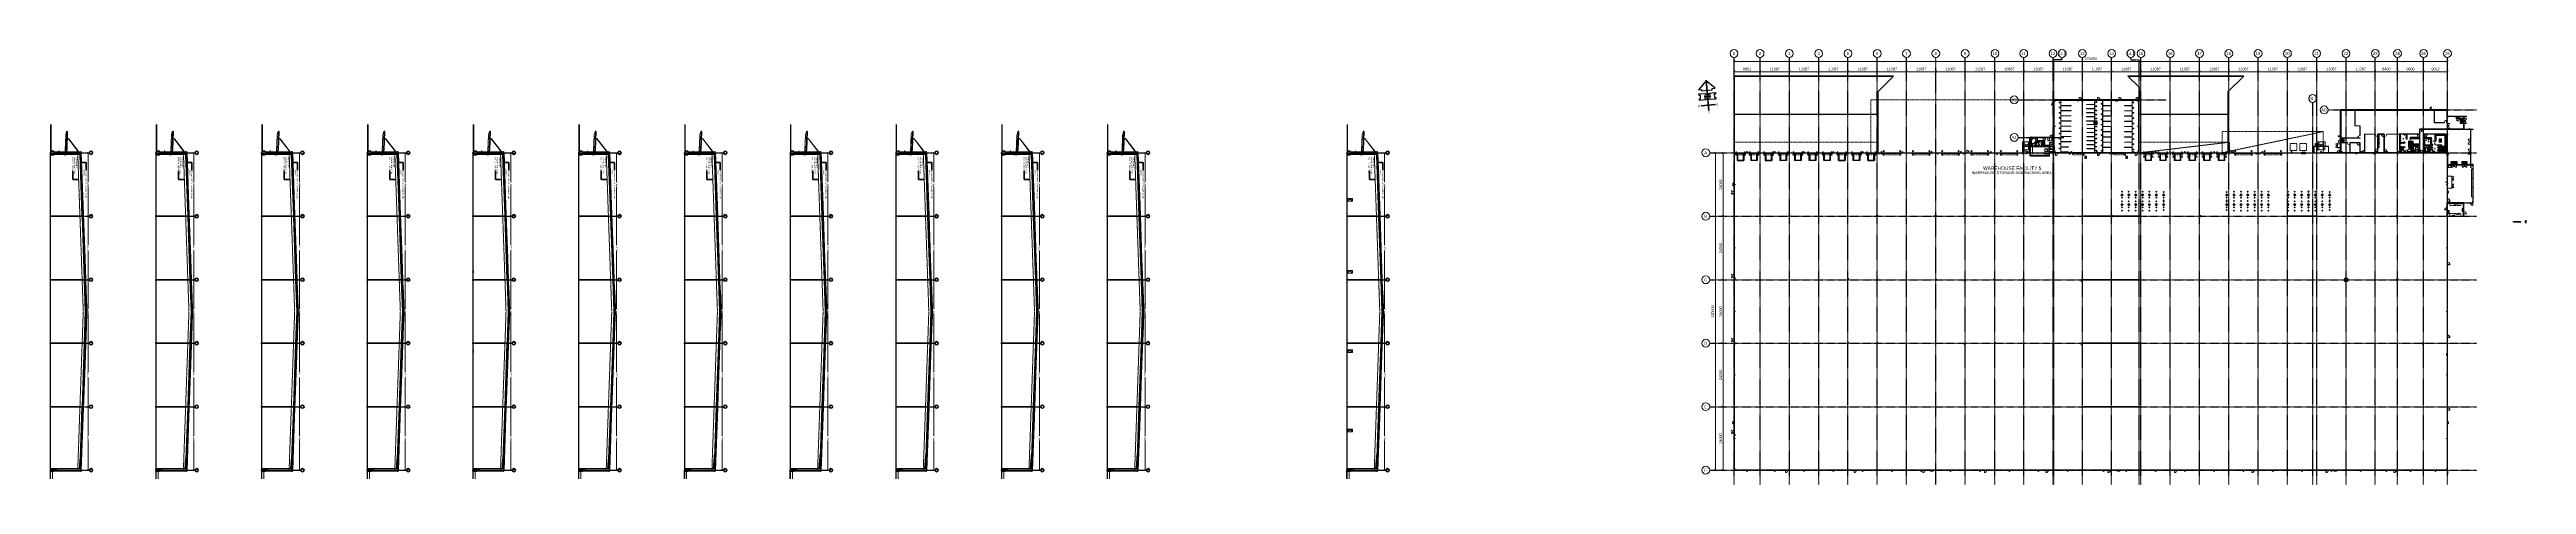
# Model space of a CAD drawing. Header units: millimetres. Extents: x -637480 to 299894, y -125373 to 39000.
import ezdxf
from ezdxf.enums import TextEntityAlignment as Align

# ---------------------------------------------------------------- set-up
doc = ezdxf.new("R2010")
doc.units = ezdxf.units.MM
for name, pattern in [('AM_ISO02W050', [7.5, 6, -1.5]), ('CENTER', [7, 4, -1, 1, -1]), ('Xref building Toll$0$_SBA Dash - Loose', [5, 3, -2]), ('Xref building Toll$0$_SBA Dash - Tight', [1.6, 1, -0.6]), ('Xref building Toll$0$_SBA Dash Dot - Datum', [4.4, 2.4, -1, 0, -1]), ('Xref building Toll$0$_SBA Dash Dot - Loose', [6, 4, -1, 0, -1]), ('Xref building Toll$0$_SBA Hidden Line - Loose', [2.4, 1.2, -1.2]), ('Xref building Toll$0$Beca HIDDEN4', [1.875, 1.25, -0.625]), ('Xref building Toll$0$CENTER', [7, 4, -1, 1, -1]), ('Xref building Toll$0$Grid Line', [22.225, 12.7, -3.175, 3.175, -3.175]), ('Xref building Toll$0$HIDDEN', [0.375, 0.25, -0.125])]:
    doc.linetypes.add(name, pattern=pattern)
for name, color, linetype, lineweight in [('AM_BOR', 4, 'Continuous', 25), ('Dims', 7, 'Continuous', 50), ('HIDDEN', 9, 'AM_ISO02W050', 25), ('X-AXIS-CENT', 5, 'CENTER', 50), ('Xref building Toll$0$A-AREA', 32, 'Continuous', 18), ('Xref building Toll$0$A-DETL', 90, 'Continuous', 9), ('Xref building Toll$0$A-DETL-GENF', 92, 'Continuous', 9), ('Xref building Toll$0$A-DETL-HDLN', 90, 'Xref building Toll$0$_SBA Hidden Line - Loose', 9), ('Xref building Toll$0$A-DOOR', 31, 'Continuous', 9), ('Xref building Toll$0$A-DOOR-FRAM', 31, 'Continuous', 9), ('Xref building Toll$0$A-DOOR-HDLN', 31, 'Continuous', 9), ('Xref building Toll$0$A-FLOR', 192, 'Continuous', 25), ('Xref building Toll$0$A-FLOR-LEVL', 51, 'Continuous', 9), ('Xref building Toll$0$A-FLOR-PATT', 8, 'Continuous', 18), ('Xref building Toll$0$A-GENM', 13, 'Continuous', 9), ('Xref building Toll$0$A-GLAZ', 151, 'Continuous', 9), ('Xref building Toll$0$A-GLAZ-CURT', 52, 'Continuous', 9), ('Xref building Toll$0$A-GLAZ-CWMG', 51, 'Continuous', 9), ('Xref building Toll$0$A-ROOF', 132, 'Continuous', 25), ('Xref building Toll$0$A-ROOF-MCUT', 132, 'Continuous', 9), ('Xref building Toll$0$A-ROOF-OTLN', 132, 'Continuous', 9), ('Xref building Toll$0$A-WALL', 113, 'Continuous', 9), ('Xref building Toll$0$A-WALL-PATT', 111, 'Continuous', 9), ('Xref building Toll$0$annotation - dimensions', 7, 'Continuous', 0), ('Xref building Toll$0$annotation - revision cloud tags', 96, 'Continuous', 0), ('Xref building Toll$0$annotation - text', 7, 'Continuous', 0), ('Xref building Toll$0$C-PRKG', 70, 'Continuous', 9), ('Xref building Toll$0$Cont 2.5', 7, 'Continuous', 50), ('Xref building Toll$0$Cont 7.0', 4, 'Continuous', 25), ('Xref building Toll$0$E-ELEC-EQPM', 71, 'Continuous', 9), ('Xref building Toll$0$G-ANNO-TEXT', 40, 'Continuous', 35), ('Xref building Toll$0$I-FURN', 30, 'Continuous', 9), ('Xref building Toll$0$I-FURN-HDLN', 30, 'Continuous', 9), ('Xref building Toll$0$P-PIPE', 3, 'Continuous', 9), ('Xref building Toll$0$P-SANR-FIXT', 6, 'Continuous', 9), ('Xref building Toll$0$P-SANR-FIXT-HDLN', 131, 'Continuous', 9), ('Xref building Toll$0$Q-CASE', 31, 'Continuous', 9), ('Xref building Toll$0$Q-SPCQ', 91, 'Continuous', 9), ('Xref building Toll$0$Q-SPCQ-HDLN', 91, 'Continuous', 9), ('Xref building Toll$0$S-BEAM', 12, 'Continuous', 9), ('Xref building Toll$0$S-COLS', 52, 'Continuous', 9), ('Xref building Toll$0$S-GRID-IDEN', 1, 'Continuous', 25)]:
    doc.layers.add(name, color=color, linetype=linetype, lineweight=lineweight)
doc.layers.add('AM_VIEWS', color=1, linetype='Continuous', lineweight=25, plot=False)
for name, color, linetype in [('FloorLevel', 30, 'Continuous'), ('Xref building Toll$0$A-text_room label-5', 5, 'Continuous'), ('Xref building Toll$0$A-wall_precast-5', 5, 'Continuous'), ('Xref building Toll$0$S-GRID', 8, 'Continuous')]:
    doc.layers.add(name, color=color, linetype=linetype)
doc.styles.add('Xref building Toll$0$1 200 sub headings', font='arial.ttf', dxfattribs={"width": 0.821429, "height": 560})
doc.styles.add('Xref building Toll$0$1 500 general', font='arial.ttf', dxfattribs={"width": 0.870588, "height": 850})
doc.styles.add('Xref building Toll$0$1 500 general_0', font='arial.ttf', dxfattribs={"width": 0.870588})
doc.styles.add('Xref building Toll$0$Arial Narrow', font='ARIALN.TTF', dxfattribs={"height": 491.641337})
doc.styles.add('Xref building Toll$0$Arial Narrow_1', font='ARIALN.TTF', dxfattribs={"height": 688.297872})
doc.styles.add('Xref building Toll$0$STANDARD', font='ISOCP.SHX')
doc.styles.add('Xref building Toll$0$STYLE200', font='ARIALN.TTF')
doc.dimstyles.new('Xref building Toll$0$1 500', dxfattribs={"dimtxt": 850, "dimasz": 425, "dimexe": 425, "dimexo": 0.0625, "dimgap": 425, "dimtad": 1, "dimdec": 0, "dimzin": 11, "dimdsep": 46, "dimtxsty": 'Xref building Toll$0$1 500 general', "dimblk": 'Xref building Toll$0$_Oblique_2.0', "dimcen": 0.09, "dimclrd": 256, "dimclre": 256, "dimadec": 4, "dimazin": 3, "dimtfac": 1, "dimtdec": 0, "dimtmove": 2, "dimatfit": 1, "dimldrblk": 'Xref building Toll$0$TerminatorOpen_2.0', "dimfxl": 1700, "dimfxlon": 1, "dimfrac": 2, "dimtolj": 1, "dimtzin": 11, "dimlwd": 0, "dimlwe": 0, "dimarcsym": 0})
pattern_1 = [(50, (-8000, -140012.5), (3643.682, -318.78), [381, -4191]), (355, (-8000, -140012.5), (-704.856, 3821.136), [304.8, -3352.8]), (100.451, (-7696.4, -140039), (2938.852, 3502.332), [323.8, -3561.8]), (46.184, (-8000, -138996.5), (5421.58, -840.856), [571.5, -6286.5]), (96.636, (-7548, -139066.6), (4748.05, 4948.55), [485.7, -5342.7]), (351.184, (-8000, -138996.5), (4748.1, 4948.51), [457.2, -5029.2]), (21, (-7492, -139250.5), (3032.288, -2045.304), [381, -4191]), (326, (-7492, -139250.5), (1236.042, 3683.76), [304.8, -3352.8]), (71.451, (-7239.3, -139421), (4268.343, 1638.425), [323.8, -3561.8]), (37.5, (-8000, -140012.5), (61.772, 1691.101), [167.64, -3144.52, 167.64, -3235.96, -3365.5]), (37.5, (-8000, -140012.5), (61.772, 1691.101), [-6715.76, 167.64, -3197.86]), (7.5, (-8000, -140012.5), (1336.393, 2003.611), [167.64, -1772.92, 167.64, -3068.32, -1282.7]), (7.5, (-8000, -140012.5), (1336.393, 2003.611), [-5176.52, 167.64, -1115.06]), (327.5, (-9132.8, -140012.5), (2711.818, -114.5786), [167.64, -1102.36, 167.64, -3794.76, -5257.8]), (327.5, (-9132.8, -140012.5), (2711.818, -114.5786), [-5232.4, 167.64, -5090.16]), (317.5, (-9640.8, -140012.5), (2962.586, 508.533), [167.64, -1483.36, 167.64, -2463.8, -3733.8]), (317.5, (-9640.8, -140012.5), (2962.586, 508.533), [-4282.44, 167.64, -3566.16])]
pattern_2 = [(180, (0, 0), (-5e-14, -406), [])]
pattern_3 = [(90, (0, 0), (-406, 2e-14), [])]
pattern_4 = [(270, (40, 609.6), (406, 2e-14), [])]

# ---------------------------------------------------------------- blocks, each defined once
blk = doc.blocks.new('Xref building Toll$0$_SBA 1SWING SPDoor 01a - 920W x 2040H WD-627970-SECTION WAREHOUSE B')
at = {"layer": 'Xref building Toll$0$A-DOOR'}
for p, q in [((-34480, 44170), (-35480, 44170)), ((-35480, 44170), (-35480, 42100)), ((-34520, 44140), (-35440, 43122)), ((-35440, 42100), (-35440, 44130)), ((-35440, 44130), (-34520, 44130)), ((-35440, 43122), (-34520, 42105)), ((-35440, 42105), (-34520, 42105)), ((-35240, 43060), (-35350, 43060)), ((-35350, 43040), (-35240, 43040)), ((-35240, 43060), (-35240, 43050)), ((-35240, 43050), (-35240, 43040)), ((-34520, 44130), (-34520, 42100)), ((-34480, 42100), (-34480, 44170))]:
    blk.add_line(p, q, dxfattribs=at)
at = {"layer": 'Xref building Toll$0$A-DOOR', "flags": 128}
for points in [[(-35350, 43060), (-35369, 43060), (-35379, 43060), (-35380, 43060)], [(-35380, 43040), (-35374, 43040), (-35358, 43040), (-35350, 43040)]]:
    blk.add_lwpolyline(points, dxfattribs=at)
at = {"layer": 'Xref building Toll$0$A-DOOR'}
for radius, start, end in [(30, 16.885464, 180), (30, 180, 343.114536), (10, 90, 180), (10, 180, 270), (10, 60, 75), (10, 285, 300), (30, 0, 14.189144), (30, 345.810856, 0)]:
    blk.add_arc((-35380, 43050), radius, start, end, dxfattribs=at)
blk = doc.blocks.new('Xref building Toll$0$_SBA ROLLER LVDoor_C Clip At Side - 6000W x 5000H-991602-SECTION WAREHOUSE B')
at = {"layer": 'Xref building Toll$0$A-DOOR'}
for p, q in [((-140078, 47175), (-140078, 47100)), ((-140066, 47175), (-140078, 47175)), ((-140078, 47100), (-139878, 47100)), ((-140066, 47118), (-140066, 47175)), ((-139902, 47106), (-140054, 47106)), ((-140024, 42100), (-140024, 47100)), ((-139878, 47175), (-139890, 47175)), ((-139890, 47175), (-139890, 47118)), ((-139878, 47100), (-139878, 47175)), ((-139839, 47100), (-139878, 47100)), ((-139839, 47850), (-139839, 47100)), ((-139520, 47850), (-139839, 47850)), ((-139839, 47100), (-139220, 47100)), ((-139824, 47100), (-139824, 42100)), ((-139820, 47450), (-139820, 44500)), ((-139790, 44500), (-139790, 47319)), ((-139720, 47450), (-139720, 47451)), ((-139720, 47451), (-139570, 47451)), ((-139570, 47450), (-139720, 47450)), ((-139521, 47500), (-139521, 47650)), ((-139521, 47650), (-139520, 47650)), ((-139521, 47250), (-139521, 47400)), ((-139520, 47250), (-139521, 47250)), ((-139070, 47750), (-139520, 47850)), ((-139520, 47650), (-139520, 47500)), ((-139520, 47400), (-139520, 47250)), ((-139470, 47451), (-139320, 47451)), ((-139320, 47450), (-139470, 47450)), ((-139320, 47451), (-139320, 47450)), ((-139220, 47100), (-139070, 47750)), ((-139820, 44500), (-139790, 44500)), ((-139790, 44500), (-139820, 44500)), ((-139820, 44500), (-139820, 42100)), ((-139820, 42100), (-139790, 42100)), ((-139790, 42100), (-139790, 44500))]:
    blk.add_line(p, q, dxfattribs=at)
for centre, radius, start, end in [((-140054, 47118), 12, 180, 270), ((-139902, 47118), 12, 270, 0), ((-139520, 47450), 300, 90, 180), ((-139520, 47450), 300, 180, 205.841933), ((-139520, 47450), 300, 180, 270), ((-139520, 47450), 50, 90.572967, 179.427033), ((-139520, 47450), 50, 180.572967, 269.427033), ((-139520, 47450), 300, 0, 90), ((-139520, 47450), 50, 0.572967, 89.427033), ((-139520, 47450), 50, 270.572967, 359.427033), ((-139520, 47450), 300, 270, 0)]:
    blk.add_arc(centre, radius, start, end, dxfattribs=at)
at = {"layer": 'Xref building Toll$0$A-DOOR-FRAM'}
for p, q in [((-140012, 47106), (-140012, 47169)), ((-139822, 47100), (-139822, 42100)), ((-139788, 42100), (-139788, 47100)), ((-139786, 47100), (-139786, 42100))]:
    blk.add_line(p, q, dxfattribs=at)
blk = doc.blocks.new('Xref building Toll$0$Removable - Bollard Cast-In - 165 Bollard 1200 high - B2-623364-SECTION WAREHOUSE B')
at = {"layer": 'Xref building Toll$0$A-GENM'}
for p, q in [((-140812, 42200), (-140812, 42188)), ((-140812, 42188), (-140812, 42176)), ((-140811, 42200), (-140612, 42200)), ((-140811, 42188), (-140612, 42188)), ((-140612, 42188), (-140811, 42188)), ((-140612, 42176), (-140811, 42176)), ((-140725, 43300), (-140725, 42200)), ((-140725, 43300), (-140612, 43300)), ((-140725, 42176), (-140725, 42100)), ((-140612, 43300), (-140500, 43300)), ((-140612, 42200), (-140414, 42200)), ((-140612, 42188), (-140414, 42188)), ((-140414, 42188), (-140612, 42188)), ((-140414, 42176), (-140612, 42176)), ((-140500, 42200), (-140500, 43300)), ((-140500, 42100), (-140500, 42176)), ((-140412, 42188), (-140412, 42200)), ((-140412, 42176), (-140412, 42188))]:
    blk.add_line(p, q, dxfattribs=at)
blk = doc.blocks.new('Xref building Toll$0$_SBA ROLLER LVDoor_C Clip At Side - 6000W x 5000H-V2-SECTION WAREHOUSE B')
at = {"layer": 'Xref building Toll$0$A-DOOR-FRAM'}
for p, q in [((-140012, 47169), (-140012, 47106)), ((-140012, 47106), (-140012, 47169))]:
    blk.add_line(p, q, dxfattribs=at)
blk = doc.blocks.new('Xref building Toll$0$Removable - Bollard Cast-In - 165 Bollard 1200 high - B2-V3-SECTION WAREHOUSE B')
at = {"layer": 'Xref building Toll$0$A-GENM'}
for p, q in [((-140812, 42124), (-140812, 42112)), ((-140812, 42112), (-140812, 42100)), ((-140811, 42124), (-140726, 42124)), ((-140811, 42112), (-140726, 42112)), ((-140726, 42112), (-140811, 42112)), ((-140499, 42124), (-140414, 42124)), ((-140499, 42112), (-140414, 42112)), ((-140414, 42112), (-140499, 42112)), ((-140412, 42112), (-140412, 42124)), ((-140412, 42100), (-140412, 42112))]:
    blk.add_line(p, q, dxfattribs=at)
blk = doc.blocks.new('Xref building Toll$0$UC-Universal Column-Column - C4_5-250UC73-1332366-SECTION WAREHOUSE B')
at = {"layer": 'Xref building Toll$0$S-COLS'}
for p, q in [((-116139, 42100), (-116139, 54011)), ((-115885, 54020), (-115885, 42100))]:
    blk.add_line(p, q, dxfattribs=at)
blk = doc.blocks.new('Xref building Toll$0$IVS_GM_Free-Door Head - XXX-DOOR HEAD-994499-SECTION WAREHOUSE B')
at = {"layer": 'Xref building Toll$0$A-GENM'}
for p, q in [((-19887, 44247), (-20012, 44261)), ((-20012, 44250), (-20011, 44250)), ((-20011, 44250), (-20011, 44259)), ((-20011, 44259), (-19887, 44246)), ((-19887, 44246), (-19887, 44247))]:
    blk.add_line(p, q, dxfattribs=at)
blk = doc.blocks.new('Xref building Toll$0$FIRE_HYDRANT_2593 - FIRE_HYDRANT_2593-1213494-SECTION WAREHOUSE B')
at = {"layer": 'Xref building Toll$0$A-GENM'}
for p, q in [((-19762, 42100), (-19762, 41899)), ((-19662, 41884), (-19687, 41884)), ((-19662, 41884), (-19662, 42100)), ((-19565, 42789), (-19566, 42788))]:
    blk.add_line(p, q, dxfattribs=at)
blk = doc.blocks.new('Xref building Toll$0$IVS_GM_Free-Folded Box Gutter Support_Arrayed - 350-250x300mm Gutter-1258791-SECTION WAREHOUSE B')
at = {"layer": 'Xref building Toll$0$A-GENM'}
for p, q in [((-19916, 53481), (-19916, 53339)), ((-19916, 53339), (-19864, 53339)), ((-19913, 53342), (-19913, 53481)), ((-19864, 53342), (-19913, 53342)), ((-19582, 53342), (-19639, 53342)), ((-19639, 53339), (-19579, 53339)), ((-19582, 53594), (-19582, 53582)), ((-19579, 53594), (-19582, 53594)), ((-19582, 53539), (-19582, 53514)), ((-19582, 53470), (-19582, 53445)), ((-19582, 53401), (-19582, 53342)), ((-19579, 53339), (-19579, 53594))]:
    blk.add_line(p, q, dxfattribs=at)
blk = doc.blocks.new('Xref building Toll$0$DWP_Downpipe - 225mm-1364441-SECTION WAREHOUSE B')
at = {"layer": 'Xref building Toll$0$P-PIPE'}
for p, q in [((-140370, 53410), (-140370, 53401)), ((-140370, 53410), (-140257, 53410)), ((-140370, 53399), (-140370, 52775)), ((-140370, 52664), (-140370, 48346)), ((-140370, 48334), (-140370, 48075)), ((-140370, 47618), (-140370, 43450)), ((-140257, 53410), (-140145, 53410)), ((-140145, 53401), (-140145, 53410)), ((-140145, 52948), (-140145, 53399)), ((-140145, 48354), (-140145, 52836)), ((-140145, 48067), (-140145, 48342)), ((-140145, 43450), (-140145, 47610)), ((-140370, 42250), (-140370, 42150)), ((-140257, 42150), (-140370, 42150)), ((-140145, 42150), (-140257, 42150)), ((-140145, 42150), (-140145, 42250))]:
    blk.add_line(p, q, dxfattribs=at)
blk = doc.blocks.new('Xref building Toll$0$IVS-GM-DownPipe Cover - DP 225mm-1271533-SECTION WAREHOUSE B')
at = {"layer": 'Xref building Toll$0$A-GENM'}
for p, q in [((-140442, 43450), (-140442, 42250)), ((-140442, 43450), (-140276, 43450)), ((-140276, 42250), (-140442, 42250)), ((-140276, 43450), (-140024, 43450)), ((-140024, 42250), (-140276, 42250))]:
    blk.add_line(p, q, dxfattribs=at)
blk = doc.blocks.new('Xref building Toll$0$DPS_Downpipe Clamp - D225-744012-SECTION WAREHOUSE B')
at = {"layer": 'Xref building Toll$0$A-GENM'}
for p, q in [((-140375, 52782), (-140375, 52771)), ((-140375, 52782), (-140362, 52782)), ((-140140, 52732), (-140281, 52732)), ((-140215, 52782), (-140140, 52782)), ((-140140, 52782), (-140106, 52782)), ((-140140, 52732), (-140140, 52782)), ((-140106, 52732), (-140140, 52732))]:
    blk.add_line(p, q, dxfattribs=at)
blk = doc.blocks.new('Xref building Toll$0$IVS-GM-Face Based-Sump Pit - 600x600x100mm-1378060-SECTION WAREHOUSE B')
at = {"layer": 'Xref building Toll$0$A-GENM'}
for p, q in [((-141036, 48009), (-141036, 48098)), ((-140432, 48009), (-141036, 48009)), ((-140432, 48009), (-140432, 48109))]:
    blk.add_line(p, q, dxfattribs=at)
blk = doc.blocks.new('Xref building Toll$0$IVS-GM-Face Based-Sump Pit - 600x600x100mm-1268147-SECTION WAREHOUSE B')
at = {"layer": 'Xref building Toll$0$A-GENM'}
for p, q in [((-140708, 45359), (-140370, 45359)), ((-140708, 45259), (-140708, 45359)), ((-140370, 45259), (-140708, 45259)), ((-140145, 45359), (-140106, 45359)), ((-140106, 45259), (-140145, 45259))]:
    blk.add_line(p, q, dxfattribs=at)
blk = doc.blocks.new('Xref building Toll$0$UC-Universal Column-Column - C4_5-250UC73-1332378-SECTION WAREHOUSE B')
at = {"layer": 'Xref building Toll$0$S-COLS'}
for p, q in [((-44139, 42100), (-44139, 54020)), ((-43885, 54011), (-43885, 42100))]:
    blk.add_line(p, q, dxfattribs=at)
blk = doc.blocks.new('Xref building Toll$0$1200 WALKWAY FACEBASED - 1200 WALKWAY FACEBASED-1419914-SECTION WAREHOUSE B')
at = {"layer": 'Xref building Toll$0$Q-SPCQ'}
h = blk.add_hatch(dxfattribs=at)
h.set_pattern_fill('FP_21', color=256, style=0, pattern_type=2)
h.set_pattern_definition([(47, (-80912.13, 55811.584), (-36.5677, 34.1), []), (137, (-80912.13, 55811.584), (-34.1, -36.5677), [])])
h.paths.add_polyline_path([(-81514, 55851), (-80315, 55892), (-80315, 55898), (-81514, 55857)], flags=0)
for p, q in [((-81514, 55857), (-80315, 55898)), ((-81514, 55851), (-80315, 55892)), ((-80315, 55892), (-81514, 55851)), ((-81514, 55851), (-81514, 55857)), ((-81512, 55791), (-81514, 55851)), ((-81512, 55791), (-80312, 55833)), ((-80315, 55892), (-80315, 55898)), ((-80315, 55892), (-80312, 55833))]:
    blk.add_line(p, q, dxfattribs=at)
blk = doc.blocks.new('Xref building Toll$0$1200 WALKWAY FACEBASED - 1200 WALKWAY FACEBASED-1417257-SECTION WAREHOUSE B')
at = {"layer": 'Xref building Toll$0$Q-SPCQ'}
h = blk.add_hatch(dxfattribs=at)
h.set_pattern_fill('FP_22', color=256, style=0, pattern_type=2)
h.set_pattern_definition([(47, (-82120.99, 55769.37), (-36.5677, 34.0999), []), (137, (-82120.99, 55769.37), (-34.0999, -36.5677), [])])
h.paths.add_polyline_path([(-87963, 55625), (-81514, 55851), (-81514, 55857), (-87963, 55631)], flags=0)
for p, q in [((-87963, 55631), (-81514, 55857)), ((-81514, 55851), (-87963, 55625)), ((-87963, 55631), (-87963, 55625)), ((-87943, 55626), (-87963, 55625)), ((-87963, 55625), (-87963, 55622)), ((-87963, 55622), (-87946, 55623)), ((-87944, 55569), (-87961, 55568)), ((-87961, 55568), (-87961, 55565)), ((-87961, 55565), (-87941, 55566)), ((-87946, 55623), (-87944, 55569)), ((-87941, 55566), (-87943, 55626)), ((-87300, 55649), (-87320, 55648)), ((-87320, 55648), (-87320, 55645)), ((-87320, 55645), (-87303, 55645)), ((-87301, 55591), (-87318, 55591)), ((-87318, 55591), (-87318, 55588)), ((-87318, 55588), (-87298, 55589)), ((-87303, 55645), (-87301, 55591)), ((-87298, 55589), (-87300, 55649)), ((-86657, 55671), (-86677, 55670)), ((-86677, 55670), (-86677, 55667)), ((-86677, 55667), (-86660, 55668)), ((-86658, 55614), (-86675, 55613)), ((-86675, 55613), (-86675, 55610)), ((-86675, 55610), (-86655, 55611)), ((-86660, 55668), (-86658, 55614)), ((-86655, 55611), (-86657, 55671)), ((-86014, 55693), (-86034, 55693)), ((-86034, 55693), (-86034, 55690)), ((-86034, 55690), (-86017, 55690)), ((-86015, 55636), (-86032, 55636)), ((-86032, 55636), (-86032, 55633)), ((-86032, 55633), (-86012, 55633)), ((-86017, 55690), (-86015, 55636)), ((-86012, 55633), (-86014, 55693)), ((-85371, 55716), (-85391, 55715)), ((-85391, 55715), (-85391, 55712)), ((-85391, 55712), (-85374, 55713)), ((-85372, 55659), (-85389, 55658)), ((-85389, 55658), (-85389, 55655)), ((-85389, 55655), (-85369, 55656)), ((-85374, 55713), (-85372, 55659)), ((-85369, 55656), (-85371, 55716)), ((-84728, 55738), (-84748, 55738)), ((-84748, 55738), (-84748, 55735)), ((-84748, 55735), (-84731, 55735)), ((-84729, 55681), (-84746, 55681)), ((-84746, 55681), (-84746, 55678)), ((-84746, 55678), (-84726, 55678)), ((-84731, 55735), (-84729, 55681)), ((-84726, 55678), (-84728, 55738)), ((-84086, 55761), (-84106, 55760)), ((-84106, 55760), (-84105, 55757)), ((-84105, 55757), (-84088, 55758)), ((-84087, 55704), (-84104, 55703)), ((-84104, 55703), (-84103, 55700)), ((-84103, 55700), (-84083, 55701)), ((-84088, 55758), (-84087, 55704)), ((-84083, 55701), (-84086, 55761)), ((-83443, 55783), (-83463, 55783)), ((-83463, 55783), (-83463, 55780)), ((-83463, 55780), (-83446, 55780)), ((-83444, 55726), (-83461, 55726)), ((-83461, 55726), (-83461, 55723)), ((-83461, 55723), (-83441, 55723)), ((-83446, 55780), (-83444, 55726)), ((-83441, 55723), (-83443, 55783)), ((-82800, 55806), (-82820, 55805)), ((-82820, 55805), (-82820, 55802)), ((-82820, 55802), (-82803, 55803)), ((-82801, 55749), (-82818, 55748)), ((-82818, 55748), (-82818, 55745)), ((-82818, 55745), (-82798, 55746)), ((-82803, 55803), (-82801, 55749)), ((-82798, 55746), (-82800, 55806)), ((-82157, 55828), (-82177, 55827)), ((-82177, 55827), (-82177, 55824)), ((-82177, 55824), (-82160, 55825)), ((-82158, 55771), (-82175, 55770)), ((-82175, 55770), (-82175, 55767)), ((-82175, 55767), (-82155, 55768)), ((-82160, 55825), (-82158, 55771)), ((-82155, 55768), (-82157, 55828)), ((-81514, 55851), (-81534, 55850)), ((-81534, 55850), (-81534, 55847)), ((-81534, 55847), (-81517, 55848)), ((-81515, 55794), (-81532, 55793)), ((-81532, 55793), (-81532, 55790)), ((-81532, 55790), (-81512, 55791)), ((-81517, 55848), (-81515, 55794))]:
    blk.add_line(p, q, dxfattribs=at)
blk = doc.blocks.new('Xref building Toll$0$1200 WALKWAY FACEBASED - 1200 WALKWAY FACEBASED-1420814-SECTION WAREHOUSE B')
at = {"layer": 'Xref building Toll$0$Q-SPCQ'}
h = blk.add_hatch(dxfattribs=at)
h.set_pattern_fill('FP_23', color=256, style=0, pattern_type=2)
h.set_pattern_definition([(43, (-79102.45, 55811.22), (-34.0999, 36.5677), []), (133, (-79102.45, 55811.22), (-36.5677, -34.0999), [])])
h.paths.add_polyline_path([(-74549, 55712), (-74549, 55718), (-79709, 55898), (-79710, 55892), (-74831, 55722)], flags=0)
for p, q in [((-79710, 55892), (-79712, 55832)), ((-79710, 55892), (-79709, 55898)), ((-79690, 55892), (-79710, 55892)), ((-74549, 55712), (-79710, 55892)), ((-79709, 55898), (-74549, 55718)), ((-79709, 55835), (-79707, 55889)), ((-79692, 55835), (-79709, 55835)), ((-79707, 55889), (-79690, 55889)), ((-79692, 55832), (-79692, 55835)), ((-79690, 55889), (-79690, 55892)), ((-79138, 55873), (-79141, 55813)), ((-79118, 55872), (-79138, 55873)), ((-79137, 55815), (-79136, 55869)), ((-79120, 55815), (-79137, 55815)), ((-79136, 55869), (-79119, 55869)), ((-79121, 55812), (-79120, 55815)), ((-79119, 55869), (-79118, 55872)), ((-78567, 55853), (-78569, 55793)), ((-78547, 55852), (-78567, 55853)), ((-78566, 55796), (-78564, 55849)), ((-78549, 55795), (-78566, 55796)), ((-78564, 55849), (-78547, 55849)), ((-78549, 55792), (-78549, 55795)), ((-78547, 55849), (-78547, 55852)), ((-77996, 55833), (-77998, 55773)), ((-77976, 55832), (-77996, 55833)), ((-77995, 55776), (-77993, 55830)), ((-77978, 55775), (-77995, 55776)), ((-77993, 55830), (-77976, 55829)), ((-77978, 55772), (-77978, 55775)), ((-77976, 55829), (-77976, 55832)), ((-77425, 55813), (-77427, 55753)), ((-77405, 55812), (-77425, 55813)), ((-77424, 55756), (-77422, 55810)), ((-77407, 55755), (-77424, 55756)), ((-77422, 55810), (-77405, 55809)), ((-77407, 55752), (-77407, 55755)), ((-77405, 55809), (-77405, 55812)), ((-76854, 55793), (-76856, 55733)), ((-76834, 55792), (-76854, 55793)), ((-76853, 55736), (-76851, 55790)), ((-76836, 55735), (-76853, 55736)), ((-76851, 55790), (-76834, 55789)), ((-76836, 55732), (-76836, 55735)), ((-76834, 55789), (-76834, 55792)), ((-76283, 55773), (-76285, 55713)), ((-76263, 55772), (-76283, 55773)), ((-76282, 55716), (-76280, 55770)), ((-76265, 55715), (-76282, 55716)), ((-76280, 55770), (-76263, 55769)), ((-76265, 55712), (-76265, 55715)), ((-76263, 55769), (-76263, 55772)), ((-75712, 55753), (-75714, 55693)), ((-75692, 55752), (-75712, 55753)), ((-75711, 55696), (-75709, 55750)), ((-75694, 55695), (-75711, 55696)), ((-75709, 55750), (-75692, 55749)), ((-75694, 55692), (-75694, 55695)), ((-75692, 55749), (-75692, 55752)), ((-75141, 55733), (-75143, 55673)), ((-75121, 55732), (-75141, 55733)), ((-75140, 55676), (-75138, 55730)), ((-75123, 55675), (-75140, 55676)), ((-75138, 55730), (-75121, 55729)), ((-75123, 55672), (-75123, 55675)), ((-75121, 55729), (-75121, 55732)), ((-74569, 55713), (-74572, 55653)), ((-74549, 55712), (-74569, 55713)), ((-74568, 55656), (-74567, 55710)), ((-74551, 55655), (-74568, 55656)), ((-74567, 55710), (-74550, 55709)), ((-74552, 55652), (-74551, 55655)), ((-74550, 55709), (-74549, 55712)), ((-74549, 55712), (-74549, 55718))]:
    blk.add_line(p, q, dxfattribs=at)
blk = doc.blocks.new('Xref building Toll$0$LOU_Metal Louvre 02 - 7000mm X 1000mm-1427498-SECTION WAREHOUSE B')
at = {"layer": 'Xref building Toll$0$A-GLAZ'}
for p, q in [((-20048, 45600), (-20048, 46600)), ((-19948, 46600), (-20048, 46600)), ((-19948, 45600), (-20048, 45600)), ((-19948, 46600), (-19948, 45600))]:
    blk.add_line(p, q, dxfattribs=at)
blk = doc.blocks.new('Xref building Toll$0$DWP_Downpipe - 225mm-1363392-SECTION WAREHOUSE B')
at = {"layer": 'Xref building Toll$0$P-PIPE'}
for p, q in [((-19864, 53420), (-19864, 53403)), ((-19864, 53420), (-19752, 53420)), ((-19864, 53401), (-19864, 43400)), ((-19752, 53420), (-19639, 53420)), ((-19639, 53403), (-19639, 53420)), ((-19639, 43400), (-19639, 53402)), ((-19864, 42200), (-19864, 42100)), ((-19752, 42100), (-19864, 42100)), ((-19639, 42100), (-19752, 42100)), ((-19639, 42100), (-19639, 42200))]:
    blk.add_line(p, q, dxfattribs=at)
blk = doc.blocks.new('Xref building Toll$0$IVS-GM-DownPipe Cover - DP 225mm-625296-SECTION WAREHOUSE B')
at = {"layer": 'Xref building Toll$0$A-GENM'}
for p, q in [((-20007, 43400), (-19732, 43400)), ((-20007, 42200), (-20007, 43400)), ((-19732, 42200), (-20007, 42200)), ((-19732, 43400), (-19567, 43400)), ((-19567, 42200), (-19732, 42200)), ((-19567, 42200), (-19567, 43400))]:
    blk.add_line(p, q, dxfattribs=at)
blk = doc.blocks.new('Xref building Toll$0$DPS_Downpipe Clamp - D225-V4-SECTION WAREHOUSE B')
at = {"layer": 'Xref building Toll$0$A-GENM'}
for p, q in [((-19913, 52834), (-19908, 52834)), ((-19913, 52784), (-19913, 52834)), ((-19908, 52784), (-19913, 52784)), ((-19908, 52834), (-19869, 52834)), ((-19908, 52784), (-19908, 52834)), ((-19869, 52784), (-19908, 52784)), ((-19869, 52834), (-19634, 52834)), ((-19869, 52784), (-19869, 52834)), ((-19634, 52784), (-19869, 52784)), ((-19634, 52784), (-19634, 52834))]:
    blk.add_line(p, q, dxfattribs=at)
blk = doc.blocks.new('Xref building Toll$0$UC-Universal Column-Column - C2_5-200UC60-1337977-SECTION WAREHOUSE B')
at = {"layer": 'Xref building Toll$0$S-COLS'}
for p, q in [((-116115, 54319), (-116115, 42100)), ((-116101, 54320), (-116101, 42100)), ((-115924, 54326), (-115924, 42100)), ((-115910, 42100), (-115910, 54326))]:
    blk.add_line(p, q, dxfattribs=at)
blk = doc.blocks.new('Xref building Toll$0$UB-Universal Beam-Column - C1_5_460UB75-1337976-SECTION WAREHOUSE B')
at = {"layer": 'Xref building Toll$0$S-COLS'}
for p, q in [((-20619, 42100), (-20619, 53506)), ((-20605, 42100), (-20605, 53505)), ((-20177, 42100), (-20177, 53490)), ((-20162, 44500), (-20162, 53490))]:
    blk.add_line(p, q, dxfattribs=at)
blk = doc.blocks.new('Xref building Toll$0$UB-Universal Beam-Column - C1_5_460UB75-1337975-SECTION WAREHOUSE B')
at = {"layer": 'Xref building Toll$0$S-COLS'}
for p, q in [((-139862, 53490), (-139862, 47100)), ((-139848, 53490), (-139848, 47100)), ((-139420, 53505), (-139420, 47830)), ((-139420, 47100), (-139420, 42200)), ((-139405, 53506), (-139405, 47824)), ((-139405, 47100), (-139405, 42200)), ((-139420, 42176), (-139420, 42100)), ((-139405, 42176), (-139405, 42100))]:
    blk.add_line(p, q, dxfattribs=at)
blk = doc.blocks.new('Xref building Toll$0$UC-Universal Column-Column - C2_5-200UC60-1337980-SECTION WAREHOUSE B')
at = {"layer": 'Xref building Toll$0$S-COLS'}
for p, q in [((-92115, 55157), (-92115, 42100)), ((-92101, 55158), (-92101, 42100)), ((-91924, 55164), (-91924, 42100)), ((-91910, 42100), (-91910, 55164))]:
    blk.add_line(p, q, dxfattribs=at)
blk = doc.blocks.new('Xref building Toll$0$UC-Universal Column-Column - C2_5-200UC60-1337978-SECTION WAREHOUSE B')
at = {"layer": 'Xref building Toll$0$S-COLS'}
for p, q in [((-44115, 54326), (-44115, 42100)), ((-44101, 42100), (-44101, 54326)), ((-43924, 42100), (-43924, 54320)), ((-43910, 42100), (-43910, 54319))]:
    blk.add_line(p, q, dxfattribs=at)
blk = doc.blocks.new('Xref building Toll$0$UC-Universal Column-Column - C2_5-200UC60-1337979-SECTION WAREHOUSE B')
at = {"layer": 'Xref building Toll$0$S-COLS'}
for p, q in [((-68115, 55164), (-68115, 42100)), ((-68101, 42100), (-68101, 55164)), ((-67924, 42100), (-67924, 55158)), ((-67910, 42100), (-67910, 55157))]:
    blk.add_line(p, q, dxfattribs=at)
blk = doc.blocks.new('Xref building Toll$0$Grid - Grid Head-235101-SECTION WAREHOUSE B')
at = {"layer": 'Xref building Toll$0$S-GRID-IDEN'}
blk.add_circle((-140012, 62123), 600, dxfattribs=at)
for start, end in [(0, 180), (180, 0)]:
    blk.add_arc((-140012, 62123), 600, start, end, dxfattribs=at)
blk = doc.blocks.new('Xref building Toll$0$IVS_STF_Face Host_UB or UC Steel Haunch Up - 310UB46 - 2 Deg - 6000mm-1342655-AWNING 2 DETAIL')
at = {"layer": 'Xref building Toll$0$S-BEAM'}
for p, q in [((140373, 53408), (140613, 53400)), ((140373, 53408), (146373, 52902)), ((140613, 53400), (146373, 52914))]:
    blk.add_line(p, q, dxfattribs=at)
blk = doc.blocks.new('Xref building Toll$0$_Oblique_2.0')
at = {"color": 0, "linetype": 'ByBlock', "lineweight": -2}
for p, q in [((0, 0), (-1, 0)), ((0.5, 1), (-0.5, -1))]:
    blk.add_line(p, q, dxfattribs=at)
blk = doc.blocks.new('*D163')
at = {"layer": 'Defpoints', "color": 0, "linetype": 'Continuous', "transparency": 16777216}
for p in [(-131712, -96000), (-132226, -120000), (-131701, -120000)]:
    blk.add_point(p, dxfattribs=at)
at = {"layer": 'Xref building Toll$0$annotation - dimensions', "linetype": 'Continuous', "lineweight": 0, "transparency": 16777216}
for p, q in [((-131712, -96000), (-132476, -96000)), ((-132226, -96250), (-132226, -106995)), ((-132226, -119750), (-132226, -109005)), ((-131701, -120000), (-132476, -120000))]:
    blk.add_line(p, q, dxfattribs=at)
at = {"layer": 'Xref building Toll$0$annotation - dimensions', "linetype": 'Continuous', "lineweight": 0, "transparency": 16777216, "xscale": 250, "yscale": 250, "zscale": 250}
for p, rotation in [((-132226, -96000), 90), ((-132226, -120000), 270)]:
    blk.add_blockref('Xref building Toll$0$_Oblique_2.0', p, dxfattribs=dict(at, rotation=rotation))
at = {"layer": 'Xref building Toll$0$annotation - dimensions', "color": 0, "linetype": 'Continuous', "lineweight": 0, "transparency": 16777216, "insert": (-132226, -108000), "char_height": 500, "attachment_point": 5, "rotation": 270, "style": 'Xref building Toll$0$1 500 general_0'}
blk.add_mtext('\\A1;\\H1x;\\W0.8;24000', dxfattribs=at)
blk = doc.blocks.new('Xref building Toll$0$TerminatorOpen_2.0')
at = {"color": 0, "linetype": 'ByBlock', "lineweight": -2}
for q in [(-1, 1), (-1, 0), (-1, -1)]:
    blk.add_line((0, 0), q, dxfattribs=at)
blk = doc.blocks.new('*D164')
at = {"layer": 'Defpoints', "color": 0, "linetype": 'Continuous', "transparency": 16777216}
for p in [(-132226, -72000), (-131701, -72000), (-131712, -96000)]:
    blk.add_point(p, dxfattribs=at)
at = {"layer": 'Xref building Toll$0$annotation - dimensions', "linetype": 'Continuous', "lineweight": 0, "transparency": 16777216}
for p, q in [((-131701, -72000), (-132476, -72000)), ((-132226, -72250), (-132226, -82995)), ((-132226, -95750), (-132226, -85005)), ((-131712, -96000), (-132476, -96000))]:
    blk.add_line(p, q, dxfattribs=at)
at = {"layer": 'Xref building Toll$0$annotation - dimensions', "linetype": 'Continuous', "lineweight": 0, "transparency": 16777216, "xscale": 250, "yscale": 250, "zscale": 250}
for p, rotation in [((-132226, -72000), 90), ((-132226, -96000), 270)]:
    blk.add_blockref('Xref building Toll$0$_Oblique_2.0', p, dxfattribs=dict(at, rotation=rotation))
at = {"layer": 'Xref building Toll$0$annotation - dimensions', "color": 0, "linetype": 'Continuous', "lineweight": 0, "transparency": 16777216, "insert": (-132226, -84000), "char_height": 500, "attachment_point": 5, "rotation": 270, "style": 'Xref building Toll$0$1 500 general_0'}
blk.add_mtext('\\A1;\\H1x;\\W0.8;24000', dxfattribs=at)
blk = doc.blocks.new('*D165')
at = {"layer": 'Defpoints', "color": 0, "linetype": 'Continuous', "transparency": 16777216}
for p in [(-132226, -24000), (-131701, -24000), (-131712, -48000)]:
    blk.add_point(p, dxfattribs=at)
at = {"layer": 'Xref building Toll$0$annotation - dimensions', "linetype": 'Continuous', "lineweight": 0, "transparency": 16777216}
for p, q in [((-131701, -24000), (-132476, -24000)), ((-132226, -24250), (-132226, -34995)), ((-132226, -47750), (-132226, -37005)), ((-131712, -48000), (-132476, -48000))]:
    blk.add_line(p, q, dxfattribs=at)
at = {"layer": 'Xref building Toll$0$annotation - dimensions', "linetype": 'Continuous', "lineweight": 0, "transparency": 16777216, "xscale": 250, "yscale": 250, "zscale": 250}
for p, rotation in [((-132226, -24000), 90), ((-132226, -48000), 270)]:
    blk.add_blockref('Xref building Toll$0$_Oblique_2.0', p, dxfattribs=dict(at, rotation=rotation))
at = {"layer": 'Xref building Toll$0$annotation - dimensions', "color": 0, "linetype": 'Continuous', "lineweight": 0, "transparency": 16777216, "insert": (-132226, -36000), "char_height": 500, "attachment_point": 5, "rotation": 270, "style": 'Xref building Toll$0$1 500 general_0'}
blk.add_mtext('\\A1;\\H1x;\\W0.8;24000', dxfattribs=at)
blk = doc.blocks.new('*D166')
at = {"layer": 'Defpoints', "color": 0, "linetype": 'Continuous', "transparency": 16777216}
for p in [(-131712, -48000), (-132226, -72000), (-131701, -72000)]:
    blk.add_point(p, dxfattribs=at)
at = {"layer": 'Xref building Toll$0$annotation - dimensions', "linetype": 'Continuous', "lineweight": 0, "transparency": 16777216}
for p, q in [((-131712, -48000), (-132476, -48000)), ((-132226, -48250), (-132226, -58995)), ((-132226, -71750), (-132226, -61005)), ((-131701, -72000), (-132476, -72000))]:
    blk.add_line(p, q, dxfattribs=at)
at = {"layer": 'Xref building Toll$0$annotation - dimensions', "linetype": 'Continuous', "lineweight": 0, "transparency": 16777216, "xscale": 250, "yscale": 250, "zscale": 250}
for p, rotation in [((-132226, -48000), 90), ((-132226, -72000), 270)]:
    blk.add_blockref('Xref building Toll$0$_Oblique_2.0', p, dxfattribs=dict(at, rotation=rotation))
at = {"layer": 'Xref building Toll$0$annotation - dimensions', "color": 0, "linetype": 'Continuous', "lineweight": 0, "transparency": 16777216, "insert": (-132226, -60000), "char_height": 500, "attachment_point": 5, "rotation": 270, "style": 'Xref building Toll$0$1 500 general_0'}
blk.add_mtext('\\A1;\\H1x;\\W0.8;24000', dxfattribs=at)
blk = doc.blocks.new('*D167')
at = {"layer": 'Defpoints', "color": 0, "linetype": 'Continuous', "transparency": 16777216}
for p in [(-131712, 0), (-132226, -24000), (-131701, -24000)]:
    blk.add_point(p, dxfattribs=at)
at = {"layer": 'Xref building Toll$0$annotation - dimensions', "linetype": 'Continuous', "lineweight": 0, "transparency": 16777216}
for p, q in [((-131712, 0), (-132476, 0)), ((-132226, -250), (-132226, -10995)), ((-132226, -23750), (-132226, -13005)), ((-131701, -24000), (-132476, -24000))]:
    blk.add_line(p, q, dxfattribs=at)
at = {"layer": 'Xref building Toll$0$annotation - dimensions', "linetype": 'Continuous', "lineweight": 0, "transparency": 16777216, "xscale": 250, "yscale": 250, "zscale": 250}
for p, rotation in [((-132226, 0), 90), ((-132226, -24000), 270)]:
    blk.add_blockref('Xref building Toll$0$_Oblique_2.0', p, dxfattribs=dict(at, rotation=rotation))
at = {"layer": 'Xref building Toll$0$annotation - dimensions', "color": 0, "linetype": 'Continuous', "lineweight": 0, "transparency": 16777216, "insert": (-132226, -12000), "char_height": 500, "attachment_point": 5, "rotation": 270, "style": 'Xref building Toll$0$1 500 general_0'}
blk.add_mtext('\\A1;\\H1x;\\W0.8;24000', dxfattribs=at)
blk = doc.blocks.new('*D123')
at = {"layer": 'Defpoints', "color": 0, "linetype": 'Continuous', "transparency": 16777216}
for p in [(-222372, -96000), (-222886, -120000), (-222361, -120000)]:
    blk.add_point(p, dxfattribs=at)
at = {"layer": 'Xref building Toll$0$annotation - dimensions', "linetype": 'Continuous', "lineweight": 0, "transparency": 16777216}
for p, q in [((-222372, -96000), (-223136, -96000)), ((-222886, -96250), (-222886, -106995)), ((-222886, -119750), (-222886, -109005)), ((-222361, -120000), (-223136, -120000))]:
    blk.add_line(p, q, dxfattribs=at)
at = {"layer": 'Xref building Toll$0$annotation - dimensions', "linetype": 'Continuous', "lineweight": 0, "transparency": 16777216, "xscale": 250, "yscale": 250, "zscale": 250}
for p, rotation in [((-222886, -96000), 90), ((-222886, -120000), 270)]:
    blk.add_blockref('Xref building Toll$0$_Oblique_2.0', p, dxfattribs=dict(at, rotation=rotation))
at = {"layer": 'Xref building Toll$0$annotation - dimensions', "color": 0, "linetype": 'Continuous', "lineweight": 0, "transparency": 16777216, "insert": (-222886, -108000), "char_height": 500, "attachment_point": 5, "rotation": 270, "style": 'Xref building Toll$0$1 500 general_0'}
blk.add_mtext('\\A1;\\H1x;\\W0.8;24000', dxfattribs=at)
blk = doc.blocks.new('*D124')
at = {"layer": 'Defpoints', "color": 0, "linetype": 'Continuous', "transparency": 16777216}
for p in [(-222886, -72000), (-222361, -72000), (-222372, -96000)]:
    blk.add_point(p, dxfattribs=at)
at = {"layer": 'Xref building Toll$0$annotation - dimensions', "linetype": 'Continuous', "lineweight": 0, "transparency": 16777216}
for p, q in [((-222361, -72000), (-223136, -72000)), ((-222886, -72250), (-222886, -82995)), ((-222886, -95750), (-222886, -85005)), ((-222372, -96000), (-223136, -96000))]:
    blk.add_line(p, q, dxfattribs=at)
at = {"layer": 'Xref building Toll$0$annotation - dimensions', "linetype": 'Continuous', "lineweight": 0, "transparency": 16777216, "xscale": 250, "yscale": 250, "zscale": 250}
for p, rotation in [((-222886, -72000), 90), ((-222886, -96000), 270)]:
    blk.add_blockref('Xref building Toll$0$_Oblique_2.0', p, dxfattribs=dict(at, rotation=rotation))
at = {"layer": 'Xref building Toll$0$annotation - dimensions', "color": 0, "linetype": 'Continuous', "lineweight": 0, "transparency": 16777216, "insert": (-222886, -84000), "char_height": 500, "attachment_point": 5, "rotation": 270, "style": 'Xref building Toll$0$1 500 general_0'}
blk.add_mtext('\\A1;\\H1x;\\W0.8;24000', dxfattribs=at)
blk = doc.blocks.new('*D125')
at = {"layer": 'Defpoints', "color": 0, "linetype": 'Continuous', "transparency": 16777216}
for p in [(-222886, -24000), (-222361, -24000), (-222372, -48000)]:
    blk.add_point(p, dxfattribs=at)
at = {"layer": 'Xref building Toll$0$annotation - dimensions', "linetype": 'Continuous', "lineweight": 0, "transparency": 16777216}
for p, q in [((-222361, -24000), (-223136, -24000)), ((-222886, -24250), (-222886, -34995)), ((-222886, -47750), (-222886, -37005)), ((-222372, -48000), (-223136, -48000))]:
    blk.add_line(p, q, dxfattribs=at)
at = {"layer": 'Xref building Toll$0$annotation - dimensions', "linetype": 'Continuous', "lineweight": 0, "transparency": 16777216, "xscale": 250, "yscale": 250, "zscale": 250}
for p, rotation in [((-222886, -24000), 90), ((-222886, -48000), 270)]:
    blk.add_blockref('Xref building Toll$0$_Oblique_2.0', p, dxfattribs=dict(at, rotation=rotation))
at = {"layer": 'Xref building Toll$0$annotation - dimensions', "color": 0, "linetype": 'Continuous', "lineweight": 0, "transparency": 16777216, "insert": (-222886, -36000), "char_height": 500, "attachment_point": 5, "rotation": 270, "style": 'Xref building Toll$0$1 500 general_0'}
blk.add_mtext('\\A1;\\H1x;\\W0.8;24000', dxfattribs=at)
blk = doc.blocks.new('*D126')
at = {"layer": 'Defpoints', "color": 0, "linetype": 'Continuous', "transparency": 16777216}
for p in [(-222372, -48000), (-222886, -72000), (-222361, -72000)]:
    blk.add_point(p, dxfattribs=at)
at = {"layer": 'Xref building Toll$0$annotation - dimensions', "linetype": 'Continuous', "lineweight": 0, "transparency": 16777216}
for p, q in [((-222372, -48000), (-223136, -48000)), ((-222886, -48250), (-222886, -58995)), ((-222886, -71750), (-222886, -61005)), ((-222361, -72000), (-223136, -72000))]:
    blk.add_line(p, q, dxfattribs=at)
at = {"layer": 'Xref building Toll$0$annotation - dimensions', "linetype": 'Continuous', "lineweight": 0, "transparency": 16777216, "xscale": 250, "yscale": 250, "zscale": 250}
for p, rotation in [((-222886, -48000), 90), ((-222886, -72000), 270)]:
    blk.add_blockref('Xref building Toll$0$_Oblique_2.0', p, dxfattribs=dict(at, rotation=rotation))
at = {"layer": 'Xref building Toll$0$annotation - dimensions', "color": 0, "linetype": 'Continuous', "lineweight": 0, "transparency": 16777216, "insert": (-222886, -60000), "char_height": 500, "attachment_point": 5, "rotation": 270, "style": 'Xref building Toll$0$1 500 general_0'}
blk.add_mtext('\\A1;\\H1x;\\W0.8;24000', dxfattribs=at)
blk = doc.blocks.new('*D127')
at = {"layer": 'Defpoints', "color": 0, "linetype": 'Continuous', "transparency": 16777216}
for p in [(-222372, 0), (-222886, -24000), (-222361, -24000)]:
    blk.add_point(p, dxfattribs=at)
at = {"layer": 'Xref building Toll$0$annotation - dimensions', "linetype": 'Continuous', "lineweight": 0, "transparency": 16777216}
for p, q in [((-222372, 0), (-223136, 0)), ((-222886, -250), (-222886, -10995)), ((-222886, -23750), (-222886, -13005)), ((-222361, -24000), (-223136, -24000))]:
    blk.add_line(p, q, dxfattribs=at)
at = {"layer": 'Xref building Toll$0$annotation - dimensions', "linetype": 'Continuous', "lineweight": 0, "transparency": 16777216, "xscale": 250, "yscale": 250, "zscale": 250}
for p, rotation in [((-222886, 0), 90), ((-222886, -24000), 270)]:
    blk.add_blockref('Xref building Toll$0$_Oblique_2.0', p, dxfattribs=dict(at, rotation=rotation))
at = {"layer": 'Xref building Toll$0$annotation - dimensions', "color": 0, "linetype": 'Continuous', "lineweight": 0, "transparency": 16777216, "insert": (-222886, -12000), "char_height": 500, "attachment_point": 5, "rotation": 270, "style": 'Xref building Toll$0$1 500 general_0'}
blk.add_mtext('\\A1;\\H1x;\\W0.8;24000', dxfattribs=at)
blk = doc.blocks.new('*D128')
at = {"layer": 'Defpoints', "color": 0, "linetype": 'Continuous', "transparency": 16777216}
for p in [(-262372, -96000), (-262886, -120000), (-262361, -120000)]:
    blk.add_point(p, dxfattribs=at)
at = {"layer": 'Xref building Toll$0$annotation - dimensions', "linetype": 'Continuous', "lineweight": 0, "transparency": 16777216}
for p, q in [((-262372, -96000), (-263136, -96000)), ((-262886, -96250), (-262886, -106995)), ((-262886, -119750), (-262886, -109005)), ((-262361, -120000), (-263136, -120000))]:
    blk.add_line(p, q, dxfattribs=at)
at = {"layer": 'Xref building Toll$0$annotation - dimensions', "linetype": 'Continuous', "lineweight": 0, "transparency": 16777216, "xscale": 250, "yscale": 250, "zscale": 250}
for p, rotation in [((-262886, -96000), 90), ((-262886, -120000), 270)]:
    blk.add_blockref('Xref building Toll$0$_Oblique_2.0', p, dxfattribs=dict(at, rotation=rotation))
at = {"layer": 'Xref building Toll$0$annotation - dimensions', "color": 0, "linetype": 'Continuous', "lineweight": 0, "transparency": 16777216, "insert": (-262886, -108000), "char_height": 500, "attachment_point": 5, "rotation": 270, "style": 'Xref building Toll$0$1 500 general_0'}
blk.add_mtext('\\A1;\\H1x;\\W0.8;24000', dxfattribs=at)
blk = doc.blocks.new('*D129')
at = {"layer": 'Defpoints', "color": 0, "linetype": 'Continuous', "transparency": 16777216}
for p in [(-262886, -72000), (-262361, -72000), (-262372, -96000)]:
    blk.add_point(p, dxfattribs=at)
at = {"layer": 'Xref building Toll$0$annotation - dimensions', "linetype": 'Continuous', "lineweight": 0, "transparency": 16777216}
for p, q in [((-262361, -72000), (-263136, -72000)), ((-262886, -72250), (-262886, -82995)), ((-262886, -95750), (-262886, -85005)), ((-262372, -96000), (-263136, -96000))]:
    blk.add_line(p, q, dxfattribs=at)
at = {"layer": 'Xref building Toll$0$annotation - dimensions', "linetype": 'Continuous', "lineweight": 0, "transparency": 16777216, "xscale": 250, "yscale": 250, "zscale": 250}
for p, rotation in [((-262886, -72000), 90), ((-262886, -96000), 270)]:
    blk.add_blockref('Xref building Toll$0$_Oblique_2.0', p, dxfattribs=dict(at, rotation=rotation))
at = {"layer": 'Xref building Toll$0$annotation - dimensions', "color": 0, "linetype": 'Continuous', "lineweight": 0, "transparency": 16777216, "insert": (-262886, -84000), "char_height": 500, "attachment_point": 5, "rotation": 270, "style": 'Xref building Toll$0$1 500 general_0'}
blk.add_mtext('\\A1;\\H1x;\\W0.8;24000', dxfattribs=at)
blk = doc.blocks.new('*D130')
at = {"layer": 'Defpoints', "color": 0, "linetype": 'Continuous', "transparency": 16777216}
for p in [(-262886, -24000), (-262361, -24000), (-262372, -48000)]:
    blk.add_point(p, dxfattribs=at)
at = {"layer": 'Xref building Toll$0$annotation - dimensions', "linetype": 'Continuous', "lineweight": 0, "transparency": 16777216}
for p, q in [((-262361, -24000), (-263136, -24000)), ((-262886, -24250), (-262886, -34995)), ((-262886, -47750), (-262886, -37005)), ((-262372, -48000), (-263136, -48000))]:
    blk.add_line(p, q, dxfattribs=at)
at = {"layer": 'Xref building Toll$0$annotation - dimensions', "linetype": 'Continuous', "lineweight": 0, "transparency": 16777216, "xscale": 250, "yscale": 250, "zscale": 250}
for p, rotation in [((-262886, -24000), 90), ((-262886, -48000), 270)]:
    blk.add_blockref('Xref building Toll$0$_Oblique_2.0', p, dxfattribs=dict(at, rotation=rotation))
at = {"layer": 'Xref building Toll$0$annotation - dimensions', "color": 0, "linetype": 'Continuous', "lineweight": 0, "transparency": 16777216, "insert": (-262886, -36000), "char_height": 500, "attachment_point": 5, "rotation": 270, "style": 'Xref building Toll$0$1 500 general_0'}
blk.add_mtext('\\A1;\\H1x;\\W0.8;24000', dxfattribs=at)
blk = doc.blocks.new('*D131')
at = {"layer": 'Defpoints', "color": 0, "linetype": 'Continuous', "transparency": 16777216}
for p in [(-262372, -48000), (-262886, -72000), (-262361, -72000)]:
    blk.add_point(p, dxfattribs=at)
at = {"layer": 'Xref building Toll$0$annotation - dimensions', "linetype": 'Continuous', "lineweight": 0, "transparency": 16777216}
for p, q in [((-262372, -48000), (-263136, -48000)), ((-262886, -48250), (-262886, -58995)), ((-262886, -71750), (-262886, -61005)), ((-262361, -72000), (-263136, -72000))]:
    blk.add_line(p, q, dxfattribs=at)
at = {"layer": 'Xref building Toll$0$annotation - dimensions', "linetype": 'Continuous', "lineweight": 0, "transparency": 16777216, "xscale": 250, "yscale": 250, "zscale": 250}
for p, rotation in [((-262886, -48000), 90), ((-262886, -72000), 270)]:
    blk.add_blockref('Xref building Toll$0$_Oblique_2.0', p, dxfattribs=dict(at, rotation=rotation))
at = {"layer": 'Xref building Toll$0$annotation - dimensions', "color": 0, "linetype": 'Continuous', "lineweight": 0, "transparency": 16777216, "insert": (-262886, -60000), "char_height": 500, "attachment_point": 5, "rotation": 270, "style": 'Xref building Toll$0$1 500 general_0'}
blk.add_mtext('\\A1;\\H1x;\\W0.8;24000', dxfattribs=at)
blk = doc.blocks.new('*D132')
at = {"layer": 'Defpoints', "color": 0, "linetype": 'Continuous', "transparency": 16777216}
for p in [(-262372, 0), (-262886, -24000), (-262361, -24000)]:
    blk.add_point(p, dxfattribs=at)
at = {"layer": 'Xref building Toll$0$annotation - dimensions', "linetype": 'Continuous', "lineweight": 0, "transparency": 16777216}
for p, q in [((-262372, 0), (-263136, 0)), ((-262886, -250), (-262886, -10995)), ((-262886, -23750), (-262886, -13005)), ((-262361, -24000), (-263136, -24000))]:
    blk.add_line(p, q, dxfattribs=at)
at = {"layer": 'Xref building Toll$0$annotation - dimensions', "linetype": 'Continuous', "lineweight": 0, "transparency": 16777216, "xscale": 250, "yscale": 250, "zscale": 250}
for p, rotation in [((-262886, 0), 90), ((-262886, -24000), 270)]:
    blk.add_blockref('Xref building Toll$0$_Oblique_2.0', p, dxfattribs=dict(at, rotation=rotation))
at = {"layer": 'Xref building Toll$0$annotation - dimensions', "color": 0, "linetype": 'Continuous', "lineweight": 0, "transparency": 16777216, "insert": (-262886, -12000), "char_height": 500, "attachment_point": 5, "rotation": 270, "style": 'Xref building Toll$0$1 500 general_0'}
blk.add_mtext('\\A1;\\H1x;\\W0.8;24000', dxfattribs=at)
blk = doc.blocks.new('*D148')
at = {"layer": 'Defpoints', "color": 0, "linetype": 'Continuous', "transparency": 16777216}
for p in [(-302372, -96000), (-302886, -120000), (-302361, -120000)]:
    blk.add_point(p, dxfattribs=at)
at = {"layer": 'Xref building Toll$0$annotation - dimensions', "linetype": 'Continuous', "lineweight": 0, "transparency": 16777216}
for p, q in [((-302372, -96000), (-303136, -96000)), ((-302886, -96250), (-302886, -106995)), ((-302886, -119750), (-302886, -109005)), ((-302361, -120000), (-303136, -120000))]:
    blk.add_line(p, q, dxfattribs=at)
at = {"layer": 'Xref building Toll$0$annotation - dimensions', "linetype": 'Continuous', "lineweight": 0, "transparency": 16777216, "xscale": 250, "yscale": 250, "zscale": 250}
for p, rotation in [((-302886, -96000), 90), ((-302886, -120000), 270)]:
    blk.add_blockref('Xref building Toll$0$_Oblique_2.0', p, dxfattribs=dict(at, rotation=rotation))
at = {"layer": 'Xref building Toll$0$annotation - dimensions', "color": 0, "linetype": 'Continuous', "lineweight": 0, "transparency": 16777216, "insert": (-302886, -108000), "char_height": 500, "attachment_point": 5, "rotation": 270, "style": 'Xref building Toll$0$1 500 general_0'}
blk.add_mtext('\\A1;\\H1x;\\W0.8;24000', dxfattribs=at)
blk = doc.blocks.new('*D149')
at = {"layer": 'Defpoints', "color": 0, "linetype": 'Continuous', "transparency": 16777216}
for p in [(-302886, -72000), (-302361, -72000), (-302372, -96000)]:
    blk.add_point(p, dxfattribs=at)
at = {"layer": 'Xref building Toll$0$annotation - dimensions', "linetype": 'Continuous', "lineweight": 0, "transparency": 16777216}
for p, q in [((-302361, -72000), (-303136, -72000)), ((-302886, -72250), (-302886, -82995)), ((-302886, -95750), (-302886, -85005)), ((-302372, -96000), (-303136, -96000))]:
    blk.add_line(p, q, dxfattribs=at)
at = {"layer": 'Xref building Toll$0$annotation - dimensions', "linetype": 'Continuous', "lineweight": 0, "transparency": 16777216, "xscale": 250, "yscale": 250, "zscale": 250}
for p, rotation in [((-302886, -72000), 90), ((-302886, -96000), 270)]:
    blk.add_blockref('Xref building Toll$0$_Oblique_2.0', p, dxfattribs=dict(at, rotation=rotation))
at = {"layer": 'Xref building Toll$0$annotation - dimensions', "color": 0, "linetype": 'Continuous', "lineweight": 0, "transparency": 16777216, "insert": (-302886, -84000), "char_height": 500, "attachment_point": 5, "rotation": 270, "style": 'Xref building Toll$0$1 500 general_0'}
blk.add_mtext('\\A1;\\H1x;\\W0.8;24000', dxfattribs=at)
blk = doc.blocks.new('*D150')
at = {"layer": 'Defpoints', "color": 0, "linetype": 'Continuous', "transparency": 16777216}
for p in [(-302886, -24000), (-302361, -24000), (-302372, -48000)]:
    blk.add_point(p, dxfattribs=at)
at = {"layer": 'Xref building Toll$0$annotation - dimensions', "linetype": 'Continuous', "lineweight": 0, "transparency": 16777216}
for p, q in [((-302361, -24000), (-303136, -24000)), ((-302886, -24250), (-302886, -34995)), ((-302886, -47750), (-302886, -37005)), ((-302372, -48000), (-303136, -48000))]:
    blk.add_line(p, q, dxfattribs=at)
at = {"layer": 'Xref building Toll$0$annotation - dimensions', "linetype": 'Continuous', "lineweight": 0, "transparency": 16777216, "xscale": 250, "yscale": 250, "zscale": 250}
for p, rotation in [((-302886, -24000), 90), ((-302886, -48000), 270)]:
    blk.add_blockref('Xref building Toll$0$_Oblique_2.0', p, dxfattribs=dict(at, rotation=rotation))
at = {"layer": 'Xref building Toll$0$annotation - dimensions', "color": 0, "linetype": 'Continuous', "lineweight": 0, "transparency": 16777216, "insert": (-302886, -36000), "char_height": 500, "attachment_point": 5, "rotation": 270, "style": 'Xref building Toll$0$1 500 general_0'}
blk.add_mtext('\\A1;\\H1x;\\W0.8;24000', dxfattribs=at)
blk = doc.blocks.new('*D151')
at = {"layer": 'Defpoints', "color": 0, "linetype": 'Continuous', "transparency": 16777216}
for p in [(-302372, -48000), (-302886, -72000), (-302361, -72000)]:
    blk.add_point(p, dxfattribs=at)
at = {"layer": 'Xref building Toll$0$annotation - dimensions', "linetype": 'Continuous', "lineweight": 0, "transparency": 16777216}
for p, q in [((-302372, -48000), (-303136, -48000)), ((-302886, -48250), (-302886, -58995)), ((-302886, -71750), (-302886, -61005)), ((-302361, -72000), (-303136, -72000))]:
    blk.add_line(p, q, dxfattribs=at)
at = {"layer": 'Xref building Toll$0$annotation - dimensions', "linetype": 'Continuous', "lineweight": 0, "transparency": 16777216, "xscale": 250, "yscale": 250, "zscale": 250}
for p, rotation in [((-302886, -48000), 90), ((-302886, -72000), 270)]:
    blk.add_blockref('Xref building Toll$0$_Oblique_2.0', p, dxfattribs=dict(at, rotation=rotation))
at = {"layer": 'Xref building Toll$0$annotation - dimensions', "color": 0, "linetype": 'Continuous', "lineweight": 0, "transparency": 16777216, "insert": (-302886, -60000), "char_height": 500, "attachment_point": 5, "rotation": 270, "style": 'Xref building Toll$0$1 500 general_0'}
blk.add_mtext('\\A1;\\H1x;\\W0.8;24000', dxfattribs=at)
blk = doc.blocks.new('*D152')
at = {"layer": 'Defpoints', "color": 0, "linetype": 'Continuous', "transparency": 16777216}
for p in [(-302372, 0), (-302886, -24000), (-302361, -24000)]:
    blk.add_point(p, dxfattribs=at)
at = {"layer": 'Xref building Toll$0$annotation - dimensions', "linetype": 'Continuous', "lineweight": 0, "transparency": 16777216}
for p, q in [((-302372, 0), (-303136, 0)), ((-302886, -250), (-302886, -10995)), ((-302886, -23750), (-302886, -13005)), ((-302361, -24000), (-303136, -24000))]:
    blk.add_line(p, q, dxfattribs=at)
at = {"layer": 'Xref building Toll$0$annotation - dimensions', "linetype": 'Continuous', "lineweight": 0, "transparency": 16777216, "xscale": 250, "yscale": 250, "zscale": 250}
for p, rotation in [((-302886, 0), 90), ((-302886, -24000), 270)]:
    blk.add_blockref('Xref building Toll$0$_Oblique_2.0', p, dxfattribs=dict(at, rotation=rotation))
at = {"layer": 'Xref building Toll$0$annotation - dimensions', "color": 0, "linetype": 'Continuous', "lineweight": 0, "transparency": 16777216, "insert": (-302886, -12000), "char_height": 500, "attachment_point": 5, "rotation": 270, "style": 'Xref building Toll$0$1 500 general_0'}
blk.add_mtext('\\A1;\\H1x;\\W0.8;24000', dxfattribs=at)
blk = doc.blocks.new('*D138')
at = {"layer": 'Defpoints', "color": 0, "linetype": 'Continuous', "transparency": 16777216}
for p in [(-342372, -96000), (-342886, -120000), (-342361, -120000)]:
    blk.add_point(p, dxfattribs=at)
at = {"layer": 'Xref building Toll$0$annotation - dimensions', "linetype": 'Continuous', "lineweight": 0, "transparency": 16777216}
for p, q in [((-342372, -96000), (-343136, -96000)), ((-342886, -96250), (-342886, -106995)), ((-342886, -119750), (-342886, -109005)), ((-342361, -120000), (-343136, -120000))]:
    blk.add_line(p, q, dxfattribs=at)
at = {"layer": 'Xref building Toll$0$annotation - dimensions', "linetype": 'Continuous', "lineweight": 0, "transparency": 16777216, "xscale": 250, "yscale": 250, "zscale": 250}
for p, rotation in [((-342886, -96000), 90), ((-342886, -120000), 270)]:
    blk.add_blockref('Xref building Toll$0$_Oblique_2.0', p, dxfattribs=dict(at, rotation=rotation))
at = {"layer": 'Xref building Toll$0$annotation - dimensions', "color": 0, "linetype": 'Continuous', "lineweight": 0, "transparency": 16777216, "insert": (-342886, -108000), "char_height": 500, "attachment_point": 5, "rotation": 270, "style": 'Xref building Toll$0$1 500 general_0'}
blk.add_mtext('\\A1;\\H1x;\\W0.8;24000', dxfattribs=at)
blk = doc.blocks.new('*D139')
at = {"layer": 'Defpoints', "color": 0, "linetype": 'Continuous', "transparency": 16777216}
for p in [(-342886, -72000), (-342361, -72000), (-342372, -96000)]:
    blk.add_point(p, dxfattribs=at)
at = {"layer": 'Xref building Toll$0$annotation - dimensions', "linetype": 'Continuous', "lineweight": 0, "transparency": 16777216}
for p, q in [((-342361, -72000), (-343136, -72000)), ((-342886, -72250), (-342886, -82995)), ((-342886, -95750), (-342886, -85005)), ((-342372, -96000), (-343136, -96000))]:
    blk.add_line(p, q, dxfattribs=at)
at = {"layer": 'Xref building Toll$0$annotation - dimensions', "linetype": 'Continuous', "lineweight": 0, "transparency": 16777216, "xscale": 250, "yscale": 250, "zscale": 250}
for p, rotation in [((-342886, -72000), 90), ((-342886, -96000), 270)]:
    blk.add_blockref('Xref building Toll$0$_Oblique_2.0', p, dxfattribs=dict(at, rotation=rotation))
at = {"layer": 'Xref building Toll$0$annotation - dimensions', "color": 0, "linetype": 'Continuous', "lineweight": 0, "transparency": 16777216, "insert": (-342886, -84000), "char_height": 500, "attachment_point": 5, "rotation": 270, "style": 'Xref building Toll$0$1 500 general_0'}
blk.add_mtext('\\A1;\\H1x;\\W0.8;24000', dxfattribs=at)
blk = doc.blocks.new('*D140')
at = {"layer": 'Defpoints', "color": 0, "linetype": 'Continuous', "transparency": 16777216}
for p in [(-342886, -24000), (-342361, -24000), (-342372, -48000)]:
    blk.add_point(p, dxfattribs=at)
at = {"layer": 'Xref building Toll$0$annotation - dimensions', "linetype": 'Continuous', "lineweight": 0, "transparency": 16777216}
for p, q in [((-342361, -24000), (-343136, -24000)), ((-342886, -24250), (-342886, -34995)), ((-342886, -47750), (-342886, -37005)), ((-342372, -48000), (-343136, -48000))]:
    blk.add_line(p, q, dxfattribs=at)
at = {"layer": 'Xref building Toll$0$annotation - dimensions', "linetype": 'Continuous', "lineweight": 0, "transparency": 16777216, "xscale": 250, "yscale": 250, "zscale": 250}
for p, rotation in [((-342886, -24000), 90), ((-342886, -48000), 270)]:
    blk.add_blockref('Xref building Toll$0$_Oblique_2.0', p, dxfattribs=dict(at, rotation=rotation))
at = {"layer": 'Xref building Toll$0$annotation - dimensions', "color": 0, "linetype": 'Continuous', "lineweight": 0, "transparency": 16777216, "insert": (-342886, -36000), "char_height": 500, "attachment_point": 5, "rotation": 270, "style": 'Xref building Toll$0$1 500 general_0'}
blk.add_mtext('\\A1;\\H1x;\\W0.8;24000', dxfattribs=at)
blk = doc.blocks.new('*D141')
at = {"layer": 'Defpoints', "color": 0, "linetype": 'Continuous', "transparency": 16777216}
for p in [(-342372, -48000), (-342886, -72000), (-342361, -72000)]:
    blk.add_point(p, dxfattribs=at)
at = {"layer": 'Xref building Toll$0$annotation - dimensions', "linetype": 'Continuous', "lineweight": 0, "transparency": 16777216}
for p, q in [((-342372, -48000), (-343136, -48000)), ((-342886, -48250), (-342886, -58995)), ((-342886, -71750), (-342886, -61005)), ((-342361, -72000), (-343136, -72000))]:
    blk.add_line(p, q, dxfattribs=at)
at = {"layer": 'Xref building Toll$0$annotation - dimensions', "linetype": 'Continuous', "lineweight": 0, "transparency": 16777216, "xscale": 250, "yscale": 250, "zscale": 250}
for p, rotation in [((-342886, -48000), 90), ((-342886, -72000), 270)]:
    blk.add_blockref('Xref building Toll$0$_Oblique_2.0', p, dxfattribs=dict(at, rotation=rotation))
at = {"layer": 'Xref building Toll$0$annotation - dimensions', "color": 0, "linetype": 'Continuous', "lineweight": 0, "transparency": 16777216, "insert": (-342886, -60000), "char_height": 500, "attachment_point": 5, "rotation": 270, "style": 'Xref building Toll$0$1 500 general_0'}
blk.add_mtext('\\A1;\\H1x;\\W0.8;24000', dxfattribs=at)
blk = doc.blocks.new('*D142')
at = {"layer": 'Defpoints', "color": 0, "linetype": 'Continuous', "transparency": 16777216}
for p in [(-342372, 0), (-342886, -24000), (-342361, -24000)]:
    blk.add_point(p, dxfattribs=at)
at = {"layer": 'Xref building Toll$0$annotation - dimensions', "linetype": 'Continuous', "lineweight": 0, "transparency": 16777216}
for p, q in [((-342372, 0), (-343136, 0)), ((-342886, -250), (-342886, -10995)), ((-342886, -23750), (-342886, -13005)), ((-342361, -24000), (-343136, -24000))]:
    blk.add_line(p, q, dxfattribs=at)
at = {"layer": 'Xref building Toll$0$annotation - dimensions', "linetype": 'Continuous', "lineweight": 0, "transparency": 16777216, "xscale": 250, "yscale": 250, "zscale": 250}
for p, rotation in [((-342886, 0), 90), ((-342886, -24000), 270)]:
    blk.add_blockref('Xref building Toll$0$_Oblique_2.0', p, dxfattribs=dict(at, rotation=rotation))
at = {"layer": 'Xref building Toll$0$annotation - dimensions', "color": 0, "linetype": 'Continuous', "lineweight": 0, "transparency": 16777216, "insert": (-342886, -12000), "char_height": 500, "attachment_point": 5, "rotation": 270, "style": 'Xref building Toll$0$1 500 general_0'}
blk.add_mtext('\\A1;\\H1x;\\W0.8;24000', dxfattribs=at)
blk = doc.blocks.new('*D178')
at = {"layer": 'Defpoints', "color": 0, "linetype": 'Continuous', "transparency": 16777216}
for p in [(-382372, -96000), (-382886, -120000), (-382361, -120000)]:
    blk.add_point(p, dxfattribs=at)
at = {"layer": 'Xref building Toll$0$annotation - dimensions', "linetype": 'Continuous', "lineweight": 0, "transparency": 16777216}
for p, q in [((-382372, -96000), (-383136, -96000)), ((-382886, -96250), (-382886, -106995)), ((-382886, -119750), (-382886, -109005)), ((-382361, -120000), (-383136, -120000))]:
    blk.add_line(p, q, dxfattribs=at)
at = {"layer": 'Xref building Toll$0$annotation - dimensions', "linetype": 'Continuous', "lineweight": 0, "transparency": 16777216, "xscale": 250, "yscale": 250, "zscale": 250}
for p, rotation in [((-382886, -96000), 90), ((-382886, -120000), 270)]:
    blk.add_blockref('Xref building Toll$0$_Oblique_2.0', p, dxfattribs=dict(at, rotation=rotation))
at = {"layer": 'Xref building Toll$0$annotation - dimensions', "color": 0, "linetype": 'Continuous', "lineweight": 0, "transparency": 16777216, "insert": (-382886, -108000), "char_height": 500, "attachment_point": 5, "rotation": 270, "style": 'Xref building Toll$0$1 500 general_0'}
blk.add_mtext('\\A1;\\H1x;\\W0.8;24000', dxfattribs=at)
blk = doc.blocks.new('*D179')
at = {"layer": 'Defpoints', "color": 0, "linetype": 'Continuous', "transparency": 16777216}
for p in [(-382886, -72000), (-382361, -72000), (-382372, -96000)]:
    blk.add_point(p, dxfattribs=at)
at = {"layer": 'Xref building Toll$0$annotation - dimensions', "linetype": 'Continuous', "lineweight": 0, "transparency": 16777216}
for p, q in [((-382361, -72000), (-383136, -72000)), ((-382886, -72250), (-382886, -82995)), ((-382886, -95750), (-382886, -85005)), ((-382372, -96000), (-383136, -96000))]:
    blk.add_line(p, q, dxfattribs=at)
at = {"layer": 'Xref building Toll$0$annotation - dimensions', "linetype": 'Continuous', "lineweight": 0, "transparency": 16777216, "xscale": 250, "yscale": 250, "zscale": 250}
for p, rotation in [((-382886, -72000), 90), ((-382886, -96000), 270)]:
    blk.add_blockref('Xref building Toll$0$_Oblique_2.0', p, dxfattribs=dict(at, rotation=rotation))
at = {"layer": 'Xref building Toll$0$annotation - dimensions', "color": 0, "linetype": 'Continuous', "lineweight": 0, "transparency": 16777216, "insert": (-382886, -84000), "char_height": 500, "attachment_point": 5, "rotation": 270, "style": 'Xref building Toll$0$1 500 general_0'}
blk.add_mtext('\\A1;\\H1x;\\W0.8;24000', dxfattribs=at)
blk = doc.blocks.new('*D180')
at = {"layer": 'Defpoints', "color": 0, "linetype": 'Continuous', "transparency": 16777216}
for p in [(-382886, -24000), (-382361, -24000), (-382372, -48000)]:
    blk.add_point(p, dxfattribs=at)
at = {"layer": 'Xref building Toll$0$annotation - dimensions', "linetype": 'Continuous', "lineweight": 0, "transparency": 16777216}
for p, q in [((-382361, -24000), (-383136, -24000)), ((-382886, -24250), (-382886, -34995)), ((-382886, -47750), (-382886, -37005)), ((-382372, -48000), (-383136, -48000))]:
    blk.add_line(p, q, dxfattribs=at)
at = {"layer": 'Xref building Toll$0$annotation - dimensions', "linetype": 'Continuous', "lineweight": 0, "transparency": 16777216, "xscale": 250, "yscale": 250, "zscale": 250}
for p, rotation in [((-382886, -24000), 90), ((-382886, -48000), 270)]:
    blk.add_blockref('Xref building Toll$0$_Oblique_2.0', p, dxfattribs=dict(at, rotation=rotation))
at = {"layer": 'Xref building Toll$0$annotation - dimensions', "color": 0, "linetype": 'Continuous', "lineweight": 0, "transparency": 16777216, "insert": (-382886, -36000), "char_height": 500, "attachment_point": 5, "rotation": 270, "style": 'Xref building Toll$0$1 500 general_0'}
blk.add_mtext('\\A1;\\H1x;\\W0.8;24000', dxfattribs=at)
blk = doc.blocks.new('*D181')
at = {"layer": 'Defpoints', "color": 0, "linetype": 'Continuous', "transparency": 16777216}
for p in [(-382372, -48000), (-382886, -72000), (-382361, -72000)]:
    blk.add_point(p, dxfattribs=at)
at = {"layer": 'Xref building Toll$0$annotation - dimensions', "linetype": 'Continuous', "lineweight": 0, "transparency": 16777216}
for p, q in [((-382372, -48000), (-383136, -48000)), ((-382886, -48250), (-382886, -58995)), ((-382886, -71750), (-382886, -61005)), ((-382361, -72000), (-383136, -72000))]:
    blk.add_line(p, q, dxfattribs=at)
at = {"layer": 'Xref building Toll$0$annotation - dimensions', "linetype": 'Continuous', "lineweight": 0, "transparency": 16777216, "xscale": 250, "yscale": 250, "zscale": 250}
for p, rotation in [((-382886, -48000), 90), ((-382886, -72000), 270)]:
    blk.add_blockref('Xref building Toll$0$_Oblique_2.0', p, dxfattribs=dict(at, rotation=rotation))
at = {"layer": 'Xref building Toll$0$annotation - dimensions', "color": 0, "linetype": 'Continuous', "lineweight": 0, "transparency": 16777216, "insert": (-382886, -60000), "char_height": 500, "attachment_point": 5, "rotation": 270, "style": 'Xref building Toll$0$1 500 general_0'}
blk.add_mtext('\\A1;\\H1x;\\W0.8;24000', dxfattribs=at)
blk = doc.blocks.new('*D182')
at = {"layer": 'Defpoints', "color": 0, "linetype": 'Continuous', "transparency": 16777216}
for p in [(-382372, 0), (-382886, -24000), (-382361, -24000)]:
    blk.add_point(p, dxfattribs=at)
at = {"layer": 'Xref building Toll$0$annotation - dimensions', "linetype": 'Continuous', "lineweight": 0, "transparency": 16777216}
for p, q in [((-382372, 0), (-383136, 0)), ((-382886, -250), (-382886, -10995)), ((-382886, -23750), (-382886, -13005)), ((-382361, -24000), (-383136, -24000))]:
    blk.add_line(p, q, dxfattribs=at)
at = {"layer": 'Xref building Toll$0$annotation - dimensions', "linetype": 'Continuous', "lineweight": 0, "transparency": 16777216, "xscale": 250, "yscale": 250, "zscale": 250}
for p, rotation in [((-382886, 0), 90), ((-382886, -24000), 270)]:
    blk.add_blockref('Xref building Toll$0$_Oblique_2.0', p, dxfattribs=dict(at, rotation=rotation))
at = {"layer": 'Xref building Toll$0$annotation - dimensions', "color": 0, "linetype": 'Continuous', "lineweight": 0, "transparency": 16777216, "insert": (-382886, -12000), "char_height": 500, "attachment_point": 5, "rotation": 270, "style": 'Xref building Toll$0$1 500 general_0'}
blk.add_mtext('\\A1;\\H1x;\\W0.8;24000', dxfattribs=at)
blk = doc.blocks.new('*D153')
at = {"layer": 'Defpoints', "color": 0, "linetype": 'Continuous', "transparency": 16777216}
for p in [(-422372, -96000), (-422886, -120000), (-422361, -120000)]:
    blk.add_point(p, dxfattribs=at)
at = {"layer": 'Xref building Toll$0$annotation - dimensions', "linetype": 'Continuous', "lineweight": 0, "transparency": 16777216}
for p, q in [((-422372, -96000), (-423136, -96000)), ((-422886, -96250), (-422886, -106995)), ((-422886, -119750), (-422886, -109005)), ((-422361, -120000), (-423136, -120000))]:
    blk.add_line(p, q, dxfattribs=at)
at = {"layer": 'Xref building Toll$0$annotation - dimensions', "linetype": 'Continuous', "lineweight": 0, "transparency": 16777216, "xscale": 250, "yscale": 250, "zscale": 250}
for p, rotation in [((-422886, -96000), 90), ((-422886, -120000), 270)]:
    blk.add_blockref('Xref building Toll$0$_Oblique_2.0', p, dxfattribs=dict(at, rotation=rotation))
at = {"layer": 'Xref building Toll$0$annotation - dimensions', "color": 0, "linetype": 'Continuous', "lineweight": 0, "transparency": 16777216, "insert": (-422886, -108000), "char_height": 500, "attachment_point": 5, "rotation": 270, "style": 'Xref building Toll$0$1 500 general_0'}
blk.add_mtext('\\A1;\\H1x;\\W0.8;24000', dxfattribs=at)
blk = doc.blocks.new('*D154')
at = {"layer": 'Defpoints', "color": 0, "linetype": 'Continuous', "transparency": 16777216}
for p in [(-422886, -72000), (-422361, -72000), (-422372, -96000)]:
    blk.add_point(p, dxfattribs=at)
at = {"layer": 'Xref building Toll$0$annotation - dimensions', "linetype": 'Continuous', "lineweight": 0, "transparency": 16777216}
for p, q in [((-422361, -72000), (-423136, -72000)), ((-422886, -72250), (-422886, -82995)), ((-422886, -95750), (-422886, -85005)), ((-422372, -96000), (-423136, -96000))]:
    blk.add_line(p, q, dxfattribs=at)
at = {"layer": 'Xref building Toll$0$annotation - dimensions', "linetype": 'Continuous', "lineweight": 0, "transparency": 16777216, "xscale": 250, "yscale": 250, "zscale": 250}
for p, rotation in [((-422886, -72000), 90), ((-422886, -96000), 270)]:
    blk.add_blockref('Xref building Toll$0$_Oblique_2.0', p, dxfattribs=dict(at, rotation=rotation))
at = {"layer": 'Xref building Toll$0$annotation - dimensions', "color": 0, "linetype": 'Continuous', "lineweight": 0, "transparency": 16777216, "insert": (-422886, -84000), "char_height": 500, "attachment_point": 5, "rotation": 270, "style": 'Xref building Toll$0$1 500 general_0'}
blk.add_mtext('\\A1;\\H1x;\\W0.8;24000', dxfattribs=at)
blk = doc.blocks.new('*D155')
at = {"layer": 'Defpoints', "color": 0, "linetype": 'Continuous', "transparency": 16777216}
for p in [(-422886, -24000), (-422361, -24000), (-422372, -48000)]:
    blk.add_point(p, dxfattribs=at)
at = {"layer": 'Xref building Toll$0$annotation - dimensions', "linetype": 'Continuous', "lineweight": 0, "transparency": 16777216}
for p, q in [((-422361, -24000), (-423136, -24000)), ((-422886, -24250), (-422886, -34995)), ((-422886, -47750), (-422886, -37005)), ((-422372, -48000), (-423136, -48000))]:
    blk.add_line(p, q, dxfattribs=at)
at = {"layer": 'Xref building Toll$0$annotation - dimensions', "linetype": 'Continuous', "lineweight": 0, "transparency": 16777216, "xscale": 250, "yscale": 250, "zscale": 250}
for p, rotation in [((-422886, -24000), 90), ((-422886, -48000), 270)]:
    blk.add_blockref('Xref building Toll$0$_Oblique_2.0', p, dxfattribs=dict(at, rotation=rotation))
at = {"layer": 'Xref building Toll$0$annotation - dimensions', "color": 0, "linetype": 'Continuous', "lineweight": 0, "transparency": 16777216, "insert": (-422886, -36000), "char_height": 500, "attachment_point": 5, "rotation": 270, "style": 'Xref building Toll$0$1 500 general_0'}
blk.add_mtext('\\A1;\\H1x;\\W0.8;24000', dxfattribs=at)
blk = doc.blocks.new('*D156')
at = {"layer": 'Defpoints', "color": 0, "linetype": 'Continuous', "transparency": 16777216}
for p in [(-422372, -48000), (-422886, -72000), (-422361, -72000)]:
    blk.add_point(p, dxfattribs=at)
at = {"layer": 'Xref building Toll$0$annotation - dimensions', "linetype": 'Continuous', "lineweight": 0, "transparency": 16777216}
for p, q in [((-422372, -48000), (-423136, -48000)), ((-422886, -48250), (-422886, -58995)), ((-422886, -71750), (-422886, -61005)), ((-422361, -72000), (-423136, -72000))]:
    blk.add_line(p, q, dxfattribs=at)
at = {"layer": 'Xref building Toll$0$annotation - dimensions', "linetype": 'Continuous', "lineweight": 0, "transparency": 16777216, "xscale": 250, "yscale": 250, "zscale": 250}
for p, rotation in [((-422886, -48000), 90), ((-422886, -72000), 270)]:
    blk.add_blockref('Xref building Toll$0$_Oblique_2.0', p, dxfattribs=dict(at, rotation=rotation))
at = {"layer": 'Xref building Toll$0$annotation - dimensions', "color": 0, "linetype": 'Continuous', "lineweight": 0, "transparency": 16777216, "insert": (-422886, -60000), "char_height": 500, "attachment_point": 5, "rotation": 270, "style": 'Xref building Toll$0$1 500 general_0'}
blk.add_mtext('\\A1;\\H1x;\\W0.8;24000', dxfattribs=at)
blk = doc.blocks.new('*D157')
at = {"layer": 'Defpoints', "color": 0, "linetype": 'Continuous', "transparency": 16777216}
for p in [(-422372, 0), (-422886, -24000), (-422361, -24000)]:
    blk.add_point(p, dxfattribs=at)
at = {"layer": 'Xref building Toll$0$annotation - dimensions', "linetype": 'Continuous', "lineweight": 0, "transparency": 16777216}
for p, q in [((-422372, 0), (-423136, 0)), ((-422886, -250), (-422886, -10995)), ((-422886, -23750), (-422886, -13005)), ((-422361, -24000), (-423136, -24000))]:
    blk.add_line(p, q, dxfattribs=at)
at = {"layer": 'Xref building Toll$0$annotation - dimensions', "linetype": 'Continuous', "lineweight": 0, "transparency": 16777216, "xscale": 250, "yscale": 250, "zscale": 250}
for p, rotation in [((-422886, 0), 90), ((-422886, -24000), 270)]:
    blk.add_blockref('Xref building Toll$0$_Oblique_2.0', p, dxfattribs=dict(at, rotation=rotation))
at = {"layer": 'Xref building Toll$0$annotation - dimensions', "color": 0, "linetype": 'Continuous', "lineweight": 0, "transparency": 16777216, "insert": (-422886, -12000), "char_height": 500, "attachment_point": 5, "rotation": 270, "style": 'Xref building Toll$0$1 500 general_0'}
blk.add_mtext('\\A1;\\H1x;\\W0.8;24000', dxfattribs=at)
blk = doc.blocks.new('*D168')
at = {"layer": 'Defpoints', "color": 0, "linetype": 'Continuous', "transparency": 16777216}
for p in [(-462372, -96000), (-462886, -120000), (-462361, -120000)]:
    blk.add_point(p, dxfattribs=at)
at = {"layer": 'Xref building Toll$0$annotation - dimensions', "linetype": 'Continuous', "lineweight": 0, "transparency": 16777216}
for p, q in [((-462372, -96000), (-463136, -96000)), ((-462886, -96250), (-462886, -106995)), ((-462886, -119750), (-462886, -109005)), ((-462361, -120000), (-463136, -120000))]:
    blk.add_line(p, q, dxfattribs=at)
at = {"layer": 'Xref building Toll$0$annotation - dimensions', "linetype": 'Continuous', "lineweight": 0, "transparency": 16777216, "xscale": 250, "yscale": 250, "zscale": 250}
for p, rotation in [((-462886, -96000), 90), ((-462886, -120000), 270)]:
    blk.add_blockref('Xref building Toll$0$_Oblique_2.0', p, dxfattribs=dict(at, rotation=rotation))
at = {"layer": 'Xref building Toll$0$annotation - dimensions', "color": 0, "linetype": 'Continuous', "lineweight": 0, "transparency": 16777216, "insert": (-462886, -108000), "char_height": 500, "attachment_point": 5, "rotation": 270, "style": 'Xref building Toll$0$1 500 general_0'}
blk.add_mtext('\\A1;\\H1x;\\W0.8;24000', dxfattribs=at)
blk = doc.blocks.new('*D169')
at = {"layer": 'Defpoints', "color": 0, "linetype": 'Continuous', "transparency": 16777216}
for p in [(-462886, -72000), (-462361, -72000), (-462372, -96000)]:
    blk.add_point(p, dxfattribs=at)
at = {"layer": 'Xref building Toll$0$annotation - dimensions', "linetype": 'Continuous', "lineweight": 0, "transparency": 16777216}
for p, q in [((-462361, -72000), (-463136, -72000)), ((-462886, -72250), (-462886, -82995)), ((-462886, -95750), (-462886, -85005)), ((-462372, -96000), (-463136, -96000))]:
    blk.add_line(p, q, dxfattribs=at)
at = {"layer": 'Xref building Toll$0$annotation - dimensions', "linetype": 'Continuous', "lineweight": 0, "transparency": 16777216, "xscale": 250, "yscale": 250, "zscale": 250}
for p, rotation in [((-462886, -72000), 90), ((-462886, -96000), 270)]:
    blk.add_blockref('Xref building Toll$0$_Oblique_2.0', p, dxfattribs=dict(at, rotation=rotation))
at = {"layer": 'Xref building Toll$0$annotation - dimensions', "color": 0, "linetype": 'Continuous', "lineweight": 0, "transparency": 16777216, "insert": (-462886, -84000), "char_height": 500, "attachment_point": 5, "rotation": 270, "style": 'Xref building Toll$0$1 500 general_0'}
blk.add_mtext('\\A1;\\H1x;\\W0.8;24000', dxfattribs=at)
blk = doc.blocks.new('*D170')
at = {"layer": 'Defpoints', "color": 0, "linetype": 'Continuous', "transparency": 16777216}
for p in [(-462886, -24000), (-462361, -24000), (-462372, -48000)]:
    blk.add_point(p, dxfattribs=at)
at = {"layer": 'Xref building Toll$0$annotation - dimensions', "linetype": 'Continuous', "lineweight": 0, "transparency": 16777216}
for p, q in [((-462361, -24000), (-463136, -24000)), ((-462886, -24250), (-462886, -34995)), ((-462886, -47750), (-462886, -37005)), ((-462372, -48000), (-463136, -48000))]:
    blk.add_line(p, q, dxfattribs=at)
at = {"layer": 'Xref building Toll$0$annotation - dimensions', "linetype": 'Continuous', "lineweight": 0, "transparency": 16777216, "xscale": 250, "yscale": 250, "zscale": 250}
for p, rotation in [((-462886, -24000), 90), ((-462886, -48000), 270)]:
    blk.add_blockref('Xref building Toll$0$_Oblique_2.0', p, dxfattribs=dict(at, rotation=rotation))
at = {"layer": 'Xref building Toll$0$annotation - dimensions', "color": 0, "linetype": 'Continuous', "lineweight": 0, "transparency": 16777216, "insert": (-462886, -36000), "char_height": 500, "attachment_point": 5, "rotation": 270, "style": 'Xref building Toll$0$1 500 general_0'}
blk.add_mtext('\\A1;\\H1x;\\W0.8;24000', dxfattribs=at)
blk = doc.blocks.new('*D171')
at = {"layer": 'Defpoints', "color": 0, "linetype": 'Continuous', "transparency": 16777216}
for p in [(-462372, -48000), (-462886, -72000), (-462361, -72000)]:
    blk.add_point(p, dxfattribs=at)
at = {"layer": 'Xref building Toll$0$annotation - dimensions', "linetype": 'Continuous', "lineweight": 0, "transparency": 16777216}
for p, q in [((-462372, -48000), (-463136, -48000)), ((-462886, -48250), (-462886, -58995)), ((-462886, -71750), (-462886, -61005)), ((-462361, -72000), (-463136, -72000))]:
    blk.add_line(p, q, dxfattribs=at)
at = {"layer": 'Xref building Toll$0$annotation - dimensions', "linetype": 'Continuous', "lineweight": 0, "transparency": 16777216, "xscale": 250, "yscale": 250, "zscale": 250}
for p, rotation in [((-462886, -48000), 90), ((-462886, -72000), 270)]:
    blk.add_blockref('Xref building Toll$0$_Oblique_2.0', p, dxfattribs=dict(at, rotation=rotation))
at = {"layer": 'Xref building Toll$0$annotation - dimensions', "color": 0, "linetype": 'Continuous', "lineweight": 0, "transparency": 16777216, "insert": (-462886, -60000), "char_height": 500, "attachment_point": 5, "rotation": 270, "style": 'Xref building Toll$0$1 500 general_0'}
blk.add_mtext('\\A1;\\H1x;\\W0.8;24000', dxfattribs=at)
blk = doc.blocks.new('*D172')
at = {"layer": 'Defpoints', "color": 0, "linetype": 'Continuous', "transparency": 16777216}
for p in [(-462372, 0), (-462886, -24000), (-462361, -24000)]:
    blk.add_point(p, dxfattribs=at)
at = {"layer": 'Xref building Toll$0$annotation - dimensions', "linetype": 'Continuous', "lineweight": 0, "transparency": 16777216}
for p, q in [((-462372, 0), (-463136, 0)), ((-462886, -250), (-462886, -10995)), ((-462886, -23750), (-462886, -13005)), ((-462361, -24000), (-463136, -24000))]:
    blk.add_line(p, q, dxfattribs=at)
at = {"layer": 'Xref building Toll$0$annotation - dimensions', "linetype": 'Continuous', "lineweight": 0, "transparency": 16777216, "xscale": 250, "yscale": 250, "zscale": 250}
for p, rotation in [((-462886, 0), 90), ((-462886, -24000), 270)]:
    blk.add_blockref('Xref building Toll$0$_Oblique_2.0', p, dxfattribs=dict(at, rotation=rotation))
at = {"layer": 'Xref building Toll$0$annotation - dimensions', "color": 0, "linetype": 'Continuous', "lineweight": 0, "transparency": 16777216, "insert": (-462886, -12000), "char_height": 500, "attachment_point": 5, "rotation": 270, "style": 'Xref building Toll$0$1 500 general_0'}
blk.add_mtext('\\A1;\\H1x;\\W0.8;24000', dxfattribs=at)
blk = doc.blocks.new('*D173')
at = {"layer": 'Defpoints', "color": 0, "linetype": 'Continuous', "transparency": 16777216}
for p in [(-502372, -96000), (-502886, -120000), (-502361, -120000)]:
    blk.add_point(p, dxfattribs=at)
at = {"layer": 'Xref building Toll$0$annotation - dimensions', "linetype": 'Continuous', "lineweight": 0, "transparency": 16777216}
for p, q in [((-502372, -96000), (-503136, -96000)), ((-502886, -96250), (-502886, -106995)), ((-502886, -119750), (-502886, -109005)), ((-502361, -120000), (-503136, -120000))]:
    blk.add_line(p, q, dxfattribs=at)
at = {"layer": 'Xref building Toll$0$annotation - dimensions', "linetype": 'Continuous', "lineweight": 0, "transparency": 16777216, "xscale": 250, "yscale": 250, "zscale": 250}
for p, rotation in [((-502886, -96000), 90), ((-502886, -120000), 270)]:
    blk.add_blockref('Xref building Toll$0$_Oblique_2.0', p, dxfattribs=dict(at, rotation=rotation))
at = {"layer": 'Xref building Toll$0$annotation - dimensions', "color": 0, "linetype": 'Continuous', "lineweight": 0, "transparency": 16777216, "insert": (-502886, -108000), "char_height": 500, "attachment_point": 5, "rotation": 270, "style": 'Xref building Toll$0$1 500 general_0'}
blk.add_mtext('\\A1;\\H1x;\\W0.8;24000', dxfattribs=at)
blk = doc.blocks.new('*D174')
at = {"layer": 'Defpoints', "color": 0, "linetype": 'Continuous', "transparency": 16777216}
for p in [(-502886, -72000), (-502361, -72000), (-502372, -96000)]:
    blk.add_point(p, dxfattribs=at)
at = {"layer": 'Xref building Toll$0$annotation - dimensions', "linetype": 'Continuous', "lineweight": 0, "transparency": 16777216}
for p, q in [((-502361, -72000), (-503136, -72000)), ((-502886, -72250), (-502886, -82995)), ((-502886, -95750), (-502886, -85005)), ((-502372, -96000), (-503136, -96000))]:
    blk.add_line(p, q, dxfattribs=at)
at = {"layer": 'Xref building Toll$0$annotation - dimensions', "linetype": 'Continuous', "lineweight": 0, "transparency": 16777216, "xscale": 250, "yscale": 250, "zscale": 250}
for p, rotation in [((-502886, -72000), 90), ((-502886, -96000), 270)]:
    blk.add_blockref('Xref building Toll$0$_Oblique_2.0', p, dxfattribs=dict(at, rotation=rotation))
at = {"layer": 'Xref building Toll$0$annotation - dimensions', "color": 0, "linetype": 'Continuous', "lineweight": 0, "transparency": 16777216, "insert": (-502886, -84000), "char_height": 500, "attachment_point": 5, "rotation": 270, "style": 'Xref building Toll$0$1 500 general_0'}
blk.add_mtext('\\A1;\\H1x;\\W0.8;24000', dxfattribs=at)
blk = doc.blocks.new('*D175')
at = {"layer": 'Defpoints', "color": 0, "linetype": 'Continuous', "transparency": 16777216}
for p in [(-502886, -24000), (-502361, -24000), (-502372, -48000)]:
    blk.add_point(p, dxfattribs=at)
at = {"layer": 'Xref building Toll$0$annotation - dimensions', "linetype": 'Continuous', "lineweight": 0, "transparency": 16777216}
for p, q in [((-502361, -24000), (-503136, -24000)), ((-502886, -24250), (-502886, -34995)), ((-502886, -47750), (-502886, -37005)), ((-502372, -48000), (-503136, -48000))]:
    blk.add_line(p, q, dxfattribs=at)
at = {"layer": 'Xref building Toll$0$annotation - dimensions', "linetype": 'Continuous', "lineweight": 0, "transparency": 16777216, "xscale": 250, "yscale": 250, "zscale": 250}
for p, rotation in [((-502886, -24000), 90), ((-502886, -48000), 270)]:
    blk.add_blockref('Xref building Toll$0$_Oblique_2.0', p, dxfattribs=dict(at, rotation=rotation))
at = {"layer": 'Xref building Toll$0$annotation - dimensions', "color": 0, "linetype": 'Continuous', "lineweight": 0, "transparency": 16777216, "insert": (-502886, -36000), "char_height": 500, "attachment_point": 5, "rotation": 270, "style": 'Xref building Toll$0$1 500 general_0'}
blk.add_mtext('\\A1;\\H1x;\\W0.8;24000', dxfattribs=at)
blk = doc.blocks.new('*D176')
at = {"layer": 'Defpoints', "color": 0, "linetype": 'Continuous', "transparency": 16777216}
for p in [(-502372, -48000), (-502886, -72000), (-502361, -72000)]:
    blk.add_point(p, dxfattribs=at)
at = {"layer": 'Xref building Toll$0$annotation - dimensions', "linetype": 'Continuous', "lineweight": 0, "transparency": 16777216}
for p, q in [((-502372, -48000), (-503136, -48000)), ((-502886, -48250), (-502886, -58995)), ((-502886, -71750), (-502886, -61005)), ((-502361, -72000), (-503136, -72000))]:
    blk.add_line(p, q, dxfattribs=at)
at = {"layer": 'Xref building Toll$0$annotation - dimensions', "linetype": 'Continuous', "lineweight": 0, "transparency": 16777216, "xscale": 250, "yscale": 250, "zscale": 250}
for p, rotation in [((-502886, -48000), 90), ((-502886, -72000), 270)]:
    blk.add_blockref('Xref building Toll$0$_Oblique_2.0', p, dxfattribs=dict(at, rotation=rotation))
at = {"layer": 'Xref building Toll$0$annotation - dimensions', "color": 0, "linetype": 'Continuous', "lineweight": 0, "transparency": 16777216, "insert": (-502886, -60000), "char_height": 500, "attachment_point": 5, "rotation": 270, "style": 'Xref building Toll$0$1 500 general_0'}
blk.add_mtext('\\A1;\\H1x;\\W0.8;24000', dxfattribs=at)
blk = doc.blocks.new('*D177')
at = {"layer": 'Defpoints', "color": 0, "linetype": 'Continuous', "transparency": 16777216}
for p in [(-502372, 0), (-502886, -24000), (-502361, -24000)]:
    blk.add_point(p, dxfattribs=at)
at = {"layer": 'Xref building Toll$0$annotation - dimensions', "linetype": 'Continuous', "lineweight": 0, "transparency": 16777216}
for p, q in [((-502372, 0), (-503136, 0)), ((-502886, -250), (-502886, -10995)), ((-502886, -23750), (-502886, -13005)), ((-502361, -24000), (-503136, -24000))]:
    blk.add_line(p, q, dxfattribs=at)
at = {"layer": 'Xref building Toll$0$annotation - dimensions', "linetype": 'Continuous', "lineweight": 0, "transparency": 16777216, "xscale": 250, "yscale": 250, "zscale": 250}
for p, rotation in [((-502886, 0), 90), ((-502886, -24000), 270)]:
    blk.add_blockref('Xref building Toll$0$_Oblique_2.0', p, dxfattribs=dict(at, rotation=rotation))
at = {"layer": 'Xref building Toll$0$annotation - dimensions', "color": 0, "linetype": 'Continuous', "lineweight": 0, "transparency": 16777216, "insert": (-502886, -12000), "char_height": 500, "attachment_point": 5, "rotation": 270, "style": 'Xref building Toll$0$1 500 general_0'}
blk.add_mtext('\\A1;\\H1x;\\W0.8;24000', dxfattribs=at)
blk = doc.blocks.new('*D143')
at = {"layer": 'Defpoints', "color": 0, "linetype": 'Continuous', "transparency": 16777216}
for p in [(-542372, -96000), (-542886, -120000), (-542361, -120000)]:
    blk.add_point(p, dxfattribs=at)
at = {"layer": 'Xref building Toll$0$annotation - dimensions', "linetype": 'Continuous', "lineweight": 0, "transparency": 16777216}
for p, q in [((-542372, -96000), (-543136, -96000)), ((-542886, -96250), (-542886, -106995)), ((-542886, -119750), (-542886, -109005)), ((-542361, -120000), (-543136, -120000))]:
    blk.add_line(p, q, dxfattribs=at)
at = {"layer": 'Xref building Toll$0$annotation - dimensions', "linetype": 'Continuous', "lineweight": 0, "transparency": 16777216, "xscale": 250, "yscale": 250, "zscale": 250}
for p, rotation in [((-542886, -96000), 90), ((-542886, -120000), 270)]:
    blk.add_blockref('Xref building Toll$0$_Oblique_2.0', p, dxfattribs=dict(at, rotation=rotation))
at = {"layer": 'Xref building Toll$0$annotation - dimensions', "color": 0, "linetype": 'Continuous', "lineweight": 0, "transparency": 16777216, "insert": (-542886, -108000), "char_height": 500, "attachment_point": 5, "rotation": 270, "style": 'Xref building Toll$0$1 500 general_0'}
blk.add_mtext('\\A1;\\H1x;\\W0.8;24000', dxfattribs=at)
blk = doc.blocks.new('*D144')
at = {"layer": 'Defpoints', "color": 0, "linetype": 'Continuous', "transparency": 16777216}
for p in [(-542886, -72000), (-542361, -72000), (-542372, -96000)]:
    blk.add_point(p, dxfattribs=at)
at = {"layer": 'Xref building Toll$0$annotation - dimensions', "linetype": 'Continuous', "lineweight": 0, "transparency": 16777216}
for p, q in [((-542361, -72000), (-543136, -72000)), ((-542886, -72250), (-542886, -82995)), ((-542886, -95750), (-542886, -85005)), ((-542372, -96000), (-543136, -96000))]:
    blk.add_line(p, q, dxfattribs=at)
at = {"layer": 'Xref building Toll$0$annotation - dimensions', "linetype": 'Continuous', "lineweight": 0, "transparency": 16777216, "xscale": 250, "yscale": 250, "zscale": 250}
for p, rotation in [((-542886, -72000), 90), ((-542886, -96000), 270)]:
    blk.add_blockref('Xref building Toll$0$_Oblique_2.0', p, dxfattribs=dict(at, rotation=rotation))
at = {"layer": 'Xref building Toll$0$annotation - dimensions', "color": 0, "linetype": 'Continuous', "lineweight": 0, "transparency": 16777216, "insert": (-542886, -84000), "char_height": 500, "attachment_point": 5, "rotation": 270, "style": 'Xref building Toll$0$1 500 general_0'}
blk.add_mtext('\\A1;\\H1x;\\W0.8;24000', dxfattribs=at)
blk = doc.blocks.new('*D145')
at = {"layer": 'Defpoints', "color": 0, "linetype": 'Continuous', "transparency": 16777216}
for p in [(-542886, -24000), (-542361, -24000), (-542372, -48000)]:
    blk.add_point(p, dxfattribs=at)
at = {"layer": 'Xref building Toll$0$annotation - dimensions', "linetype": 'Continuous', "lineweight": 0, "transparency": 16777216}
for p, q in [((-542361, -24000), (-543136, -24000)), ((-542886, -24250), (-542886, -34995)), ((-542886, -47750), (-542886, -37005)), ((-542372, -48000), (-543136, -48000))]:
    blk.add_line(p, q, dxfattribs=at)
at = {"layer": 'Xref building Toll$0$annotation - dimensions', "linetype": 'Continuous', "lineweight": 0, "transparency": 16777216, "xscale": 250, "yscale": 250, "zscale": 250}
for p, rotation in [((-542886, -24000), 90), ((-542886, -48000), 270)]:
    blk.add_blockref('Xref building Toll$0$_Oblique_2.0', p, dxfattribs=dict(at, rotation=rotation))
at = {"layer": 'Xref building Toll$0$annotation - dimensions', "color": 0, "linetype": 'Continuous', "lineweight": 0, "transparency": 16777216, "insert": (-542886, -36000), "char_height": 500, "attachment_point": 5, "rotation": 270, "style": 'Xref building Toll$0$1 500 general_0'}
blk.add_mtext('\\A1;\\H1x;\\W0.8;24000', dxfattribs=at)
blk = doc.blocks.new('*D146')
at = {"layer": 'Defpoints', "color": 0, "linetype": 'Continuous', "transparency": 16777216}
for p in [(-542372, -48000), (-542886, -72000), (-542361, -72000)]:
    blk.add_point(p, dxfattribs=at)
at = {"layer": 'Xref building Toll$0$annotation - dimensions', "linetype": 'Continuous', "lineweight": 0, "transparency": 16777216}
for p, q in [((-542372, -48000), (-543136, -48000)), ((-542886, -48250), (-542886, -58995)), ((-542886, -71750), (-542886, -61005)), ((-542361, -72000), (-543136, -72000))]:
    blk.add_line(p, q, dxfattribs=at)
at = {"layer": 'Xref building Toll$0$annotation - dimensions', "linetype": 'Continuous', "lineweight": 0, "transparency": 16777216, "xscale": 250, "yscale": 250, "zscale": 250}
for p, rotation in [((-542886, -48000), 90), ((-542886, -72000), 270)]:
    blk.add_blockref('Xref building Toll$0$_Oblique_2.0', p, dxfattribs=dict(at, rotation=rotation))
at = {"layer": 'Xref building Toll$0$annotation - dimensions', "color": 0, "linetype": 'Continuous', "lineweight": 0, "transparency": 16777216, "insert": (-542886, -60000), "char_height": 500, "attachment_point": 5, "rotation": 270, "style": 'Xref building Toll$0$1 500 general_0'}
blk.add_mtext('\\A1;\\H1x;\\W0.8;24000', dxfattribs=at)
blk = doc.blocks.new('*D147')
at = {"layer": 'Defpoints', "color": 0, "linetype": 'Continuous', "transparency": 16777216}
for p in [(-542372, 0), (-542886, -24000), (-542361, -24000)]:
    blk.add_point(p, dxfattribs=at)
at = {"layer": 'Xref building Toll$0$annotation - dimensions', "linetype": 'Continuous', "lineweight": 0, "transparency": 16777216}
for p, q in [((-542372, 0), (-543136, 0)), ((-542886, -250), (-542886, -10995)), ((-542886, -23750), (-542886, -13005)), ((-542361, -24000), (-543136, -24000))]:
    blk.add_line(p, q, dxfattribs=at)
at = {"layer": 'Xref building Toll$0$annotation - dimensions', "linetype": 'Continuous', "lineweight": 0, "transparency": 16777216, "xscale": 250, "yscale": 250, "zscale": 250}
for p, rotation in [((-542886, 0), 90), ((-542886, -24000), 270)]:
    blk.add_blockref('Xref building Toll$0$_Oblique_2.0', p, dxfattribs=dict(at, rotation=rotation))
at = {"layer": 'Xref building Toll$0$annotation - dimensions', "color": 0, "linetype": 'Continuous', "lineweight": 0, "transparency": 16777216, "insert": (-542886, -12000), "char_height": 500, "attachment_point": 5, "rotation": 270, "style": 'Xref building Toll$0$1 500 general_0'}
blk.add_mtext('\\A1;\\H1x;\\W0.8;24000', dxfattribs=at)
blk = doc.blocks.new('*D133')
at = {"layer": 'Defpoints', "color": 0, "linetype": 'Continuous', "transparency": 16777216}
for p in [(-582372, -96000), (-582886, -120000), (-582361, -120000)]:
    blk.add_point(p, dxfattribs=at)
at = {"layer": 'Xref building Toll$0$annotation - dimensions', "linetype": 'Continuous', "lineweight": 0, "transparency": 16777216}
for p, q in [((-582372, -96000), (-583136, -96000)), ((-582886, -96250), (-582886, -106995)), ((-582886, -119750), (-582886, -109005)), ((-582361, -120000), (-583136, -120000))]:
    blk.add_line(p, q, dxfattribs=at)
at = {"layer": 'Xref building Toll$0$annotation - dimensions', "linetype": 'Continuous', "lineweight": 0, "transparency": 16777216, "xscale": 250, "yscale": 250, "zscale": 250}
for p, rotation in [((-582886, -96000), 90), ((-582886, -120000), 270)]:
    blk.add_blockref('Xref building Toll$0$_Oblique_2.0', p, dxfattribs=dict(at, rotation=rotation))
at = {"layer": 'Xref building Toll$0$annotation - dimensions', "color": 0, "linetype": 'Continuous', "lineweight": 0, "transparency": 16777216, "insert": (-582886, -108000), "char_height": 500, "attachment_point": 5, "rotation": 270, "style": 'Xref building Toll$0$1 500 general_0'}
blk.add_mtext('\\A1;\\H1x;\\W0.8;24000', dxfattribs=at)
blk = doc.blocks.new('*D134')
at = {"layer": 'Defpoints', "color": 0, "linetype": 'Continuous', "transparency": 16777216}
for p in [(-582886, -72000), (-582361, -72000), (-582372, -96000)]:
    blk.add_point(p, dxfattribs=at)
at = {"layer": 'Xref building Toll$0$annotation - dimensions', "linetype": 'Continuous', "lineweight": 0, "transparency": 16777216}
for p, q in [((-582361, -72000), (-583136, -72000)), ((-582886, -72250), (-582886, -82995)), ((-582886, -95750), (-582886, -85005)), ((-582372, -96000), (-583136, -96000))]:
    blk.add_line(p, q, dxfattribs=at)
at = {"layer": 'Xref building Toll$0$annotation - dimensions', "linetype": 'Continuous', "lineweight": 0, "transparency": 16777216, "xscale": 250, "yscale": 250, "zscale": 250}
for p, rotation in [((-582886, -72000), 90), ((-582886, -96000), 270)]:
    blk.add_blockref('Xref building Toll$0$_Oblique_2.0', p, dxfattribs=dict(at, rotation=rotation))
at = {"layer": 'Xref building Toll$0$annotation - dimensions', "color": 0, "linetype": 'Continuous', "lineweight": 0, "transparency": 16777216, "insert": (-582886, -84000), "char_height": 500, "attachment_point": 5, "rotation": 270, "style": 'Xref building Toll$0$1 500 general_0'}
blk.add_mtext('\\A1;\\H1x;\\W0.8;24000', dxfattribs=at)
blk = doc.blocks.new('*D135')
at = {"layer": 'Defpoints', "color": 0, "linetype": 'Continuous', "transparency": 16777216}
for p in [(-582886, -24000), (-582361, -24000), (-582372, -48000)]:
    blk.add_point(p, dxfattribs=at)
at = {"layer": 'Xref building Toll$0$annotation - dimensions', "linetype": 'Continuous', "lineweight": 0, "transparency": 16777216}
for p, q in [((-582361, -24000), (-583136, -24000)), ((-582886, -24250), (-582886, -34995)), ((-582886, -47750), (-582886, -37005)), ((-582372, -48000), (-583136, -48000))]:
    blk.add_line(p, q, dxfattribs=at)
at = {"layer": 'Xref building Toll$0$annotation - dimensions', "linetype": 'Continuous', "lineweight": 0, "transparency": 16777216, "xscale": 250, "yscale": 250, "zscale": 250}
for p, rotation in [((-582886, -24000), 90), ((-582886, -48000), 270)]:
    blk.add_blockref('Xref building Toll$0$_Oblique_2.0', p, dxfattribs=dict(at, rotation=rotation))
at = {"layer": 'Xref building Toll$0$annotation - dimensions', "color": 0, "linetype": 'Continuous', "lineweight": 0, "transparency": 16777216, "insert": (-582886, -36000), "char_height": 500, "attachment_point": 5, "rotation": 270, "style": 'Xref building Toll$0$1 500 general_0'}
blk.add_mtext('\\A1;\\H1x;\\W0.8;24000', dxfattribs=at)
blk = doc.blocks.new('*D136')
at = {"layer": 'Defpoints', "color": 0, "linetype": 'Continuous', "transparency": 16777216}
for p in [(-582372, -48000), (-582886, -72000), (-582361, -72000)]:
    blk.add_point(p, dxfattribs=at)
at = {"layer": 'Xref building Toll$0$annotation - dimensions', "linetype": 'Continuous', "lineweight": 0, "transparency": 16777216}
for p, q in [((-582372, -48000), (-583136, -48000)), ((-582886, -48250), (-582886, -58995)), ((-582886, -71750), (-582886, -61005)), ((-582361, -72000), (-583136, -72000))]:
    blk.add_line(p, q, dxfattribs=at)
at = {"layer": 'Xref building Toll$0$annotation - dimensions', "linetype": 'Continuous', "lineweight": 0, "transparency": 16777216, "xscale": 250, "yscale": 250, "zscale": 250}
for p, rotation in [((-582886, -48000), 90), ((-582886, -72000), 270)]:
    blk.add_blockref('Xref building Toll$0$_Oblique_2.0', p, dxfattribs=dict(at, rotation=rotation))
at = {"layer": 'Xref building Toll$0$annotation - dimensions', "color": 0, "linetype": 'Continuous', "lineweight": 0, "transparency": 16777216, "insert": (-582886, -60000), "char_height": 500, "attachment_point": 5, "rotation": 270, "style": 'Xref building Toll$0$1 500 general_0'}
blk.add_mtext('\\A1;\\H1x;\\W0.8;24000', dxfattribs=at)
blk = doc.blocks.new('*D137')
at = {"layer": 'Defpoints', "color": 0, "linetype": 'Continuous', "transparency": 16777216}
for p in [(-582372, 0), (-582886, -24000), (-582361, -24000)]:
    blk.add_point(p, dxfattribs=at)
at = {"layer": 'Xref building Toll$0$annotation - dimensions', "linetype": 'Continuous', "lineweight": 0, "transparency": 16777216}
for p, q in [((-582372, 0), (-583136, 0)), ((-582886, -250), (-582886, -10995)), ((-582886, -23750), (-582886, -13005)), ((-582361, -24000), (-583136, -24000))]:
    blk.add_line(p, q, dxfattribs=at)
at = {"layer": 'Xref building Toll$0$annotation - dimensions', "linetype": 'Continuous', "lineweight": 0, "transparency": 16777216, "xscale": 250, "yscale": 250, "zscale": 250}
for p, rotation in [((-582886, 0), 90), ((-582886, -24000), 270)]:
    blk.add_blockref('Xref building Toll$0$_Oblique_2.0', p, dxfattribs=dict(at, rotation=rotation))
at = {"layer": 'Xref building Toll$0$annotation - dimensions', "color": 0, "linetype": 'Continuous', "lineweight": 0, "transparency": 16777216, "insert": (-582886, -12000), "char_height": 500, "attachment_point": 5, "rotation": 270, "style": 'Xref building Toll$0$1 500 general_0'}
blk.add_mtext('\\A1;\\H1x;\\W0.8;24000', dxfattribs=at)
blk = doc.blocks.new('*D158')
at = {"layer": 'Defpoints', "color": 0, "linetype": 'Continuous', "transparency": 16777216}
for p in [(-622372, -96000), (-622886, -120000), (-622361, -120000)]:
    blk.add_point(p, dxfattribs=at)
at = {"layer": 'Xref building Toll$0$annotation - dimensions', "linetype": 'Continuous', "lineweight": 0, "transparency": 16777216}
for p, q in [((-622372, -96000), (-623136, -96000)), ((-622886, -96250), (-622886, -106995)), ((-622886, -119750), (-622886, -109005)), ((-622361, -120000), (-623136, -120000))]:
    blk.add_line(p, q, dxfattribs=at)
at = {"layer": 'Xref building Toll$0$annotation - dimensions', "linetype": 'Continuous', "lineweight": 0, "transparency": 16777216, "xscale": 250, "yscale": 250, "zscale": 250}
for p, rotation in [((-622886, -96000), 90), ((-622886, -120000), 270)]:
    blk.add_blockref('Xref building Toll$0$_Oblique_2.0', p, dxfattribs=dict(at, rotation=rotation))
at = {"layer": 'Xref building Toll$0$annotation - dimensions', "color": 0, "linetype": 'Continuous', "lineweight": 0, "transparency": 16777216, "insert": (-622886, -108000), "char_height": 500, "attachment_point": 5, "rotation": 270, "style": 'Xref building Toll$0$1 500 general_0'}
blk.add_mtext('\\A1;\\H1x;\\W0.8;24000', dxfattribs=at)
blk = doc.blocks.new('*D159')
at = {"layer": 'Defpoints', "color": 0, "linetype": 'Continuous', "transparency": 16777216}
for p in [(-622886, -72000), (-622361, -72000), (-622372, -96000)]:
    blk.add_point(p, dxfattribs=at)
at = {"layer": 'Xref building Toll$0$annotation - dimensions', "linetype": 'Continuous', "lineweight": 0, "transparency": 16777216}
for p, q in [((-622361, -72000), (-623136, -72000)), ((-622886, -72250), (-622886, -82995)), ((-622886, -95750), (-622886, -85005)), ((-622372, -96000), (-623136, -96000))]:
    blk.add_line(p, q, dxfattribs=at)
at = {"layer": 'Xref building Toll$0$annotation - dimensions', "linetype": 'Continuous', "lineweight": 0, "transparency": 16777216, "xscale": 250, "yscale": 250, "zscale": 250}
for p, rotation in [((-622886, -72000), 90), ((-622886, -96000), 270)]:
    blk.add_blockref('Xref building Toll$0$_Oblique_2.0', p, dxfattribs=dict(at, rotation=rotation))
at = {"layer": 'Xref building Toll$0$annotation - dimensions', "color": 0, "linetype": 'Continuous', "lineweight": 0, "transparency": 16777216, "insert": (-622886, -84000), "char_height": 500, "attachment_point": 5, "rotation": 270, "style": 'Xref building Toll$0$1 500 general_0'}
blk.add_mtext('\\A1;\\H1x;\\W0.8;24000', dxfattribs=at)
blk = doc.blocks.new('*D160')
at = {"layer": 'Defpoints', "color": 0, "linetype": 'Continuous', "transparency": 16777216}
for p in [(-622886, -24000), (-622361, -24000), (-622372, -48000)]:
    blk.add_point(p, dxfattribs=at)
at = {"layer": 'Xref building Toll$0$annotation - dimensions', "linetype": 'Continuous', "lineweight": 0, "transparency": 16777216}
for p, q in [((-622361, -24000), (-623136, -24000)), ((-622886, -24250), (-622886, -34995)), ((-622886, -47750), (-622886, -37005)), ((-622372, -48000), (-623136, -48000))]:
    blk.add_line(p, q, dxfattribs=at)
at = {"layer": 'Xref building Toll$0$annotation - dimensions', "linetype": 'Continuous', "lineweight": 0, "transparency": 16777216, "xscale": 250, "yscale": 250, "zscale": 250}
for p, rotation in [((-622886, -24000), 90), ((-622886, -48000), 270)]:
    blk.add_blockref('Xref building Toll$0$_Oblique_2.0', p, dxfattribs=dict(at, rotation=rotation))
at = {"layer": 'Xref building Toll$0$annotation - dimensions', "color": 0, "linetype": 'Continuous', "lineweight": 0, "transparency": 16777216, "insert": (-622886, -36000), "char_height": 500, "attachment_point": 5, "rotation": 270, "style": 'Xref building Toll$0$1 500 general_0'}
blk.add_mtext('\\A1;\\H1x;\\W0.8;24000', dxfattribs=at)
blk = doc.blocks.new('*D161')
at = {"layer": 'Defpoints', "color": 0, "linetype": 'Continuous', "transparency": 16777216}
for p in [(-622372, -48000), (-622886, -72000), (-622361, -72000)]:
    blk.add_point(p, dxfattribs=at)
at = {"layer": 'Xref building Toll$0$annotation - dimensions', "linetype": 'Continuous', "lineweight": 0, "transparency": 16777216}
for p, q in [((-622372, -48000), (-623136, -48000)), ((-622886, -48250), (-622886, -58995)), ((-622886, -71750), (-622886, -61005)), ((-622361, -72000), (-623136, -72000))]:
    blk.add_line(p, q, dxfattribs=at)
at = {"layer": 'Xref building Toll$0$annotation - dimensions', "linetype": 'Continuous', "lineweight": 0, "transparency": 16777216, "xscale": 250, "yscale": 250, "zscale": 250}
for p, rotation in [((-622886, -48000), 90), ((-622886, -72000), 270)]:
    blk.add_blockref('Xref building Toll$0$_Oblique_2.0', p, dxfattribs=dict(at, rotation=rotation))
at = {"layer": 'Xref building Toll$0$annotation - dimensions', "color": 0, "linetype": 'Continuous', "lineweight": 0, "transparency": 16777216, "insert": (-622886, -60000), "char_height": 500, "attachment_point": 5, "rotation": 270, "style": 'Xref building Toll$0$1 500 general_0'}
blk.add_mtext('\\A1;\\H1x;\\W0.8;24000', dxfattribs=at)
blk = doc.blocks.new('*D162')
at = {"layer": 'Defpoints', "color": 0, "linetype": 'Continuous', "transparency": 16777216}
for p in [(-622372, 0), (-622886, -24000), (-622361, -24000)]:
    blk.add_point(p, dxfattribs=at)
at = {"layer": 'Xref building Toll$0$annotation - dimensions', "linetype": 'Continuous', "lineweight": 0, "transparency": 16777216}
for p, q in [((-622372, 0), (-623136, 0)), ((-622886, -250), (-622886, -10995)), ((-622886, -23750), (-622886, -13005)), ((-622361, -24000), (-623136, -24000))]:
    blk.add_line(p, q, dxfattribs=at)
at = {"layer": 'Xref building Toll$0$annotation - dimensions', "linetype": 'Continuous', "lineweight": 0, "transparency": 16777216, "xscale": 250, "yscale": 250, "zscale": 250}
for p, rotation in [((-622886, 0), 90), ((-622886, -24000), 270)]:
    blk.add_blockref('Xref building Toll$0$_Oblique_2.0', p, dxfattribs=dict(at, rotation=rotation))
at = {"layer": 'Xref building Toll$0$annotation - dimensions', "color": 0, "linetype": 'Continuous', "lineweight": 0, "transparency": 16777216, "insert": (-622886, -12000), "char_height": 500, "attachment_point": 5, "rotation": 270, "style": 'Xref building Toll$0$1 500 general_0'}
blk.add_mtext('\\A1;\\H1x;\\W0.8;24000', dxfattribs=at)
blk = doc.blocks.new('*U183')
at = {"layer": 'Xref building Toll$0$annotation - text', "linetype": 'Continuous', "lineweight": 13}
blk.add_circle((0, 0), 0.732, dxfattribs=at)
at = {"layer": 'Xref building Toll$0$annotation - text', "style": 'Xref building Toll$0$1 200 sub headings', "width": 0.8}
blk.add_text('1', height=0.556, dxfattribs=at).set_placement((-0.02, 0), align=Align.MIDDLE_CENTER)
blk = doc.blocks.new('*U184')
at = {"layer": 'Xref building Toll$0$annotation - text', "linetype": 'Continuous', "lineweight": 13}
blk.add_circle((0, 0), 0.732, dxfattribs=at)
at = {"layer": 'Xref building Toll$0$annotation - text', "style": 'Xref building Toll$0$1 200 sub headings', "width": 0.8}
blk.add_text('2', height=0.556, dxfattribs=at).set_placement((-0.02, 0), align=Align.MIDDLE_CENTER)
blk = doc.blocks.new('*U185')
at = {"layer": 'Xref building Toll$0$annotation - text', "linetype": 'Continuous', "lineweight": 13}
blk.add_circle((0, 0), 0.732, dxfattribs=at)
at = {"layer": 'Xref building Toll$0$annotation - text', "style": 'Xref building Toll$0$1 200 sub headings', "width": 0.8}
blk.add_text('3', height=0.556, dxfattribs=at).set_placement((-0.02, 0), align=Align.MIDDLE_CENTER)
blk = doc.blocks.new('*U186')
at = {"layer": 'Xref building Toll$0$annotation - text', "linetype": 'Continuous', "lineweight": 13}
blk.add_circle((0, 0), 0.732, dxfattribs=at)
at = {"layer": 'Xref building Toll$0$annotation - text', "style": 'Xref building Toll$0$1 200 sub headings', "width": 0.8}
blk.add_text('4', height=0.556, dxfattribs=at).set_placement((-0.02, 0), align=Align.MIDDLE_CENTER)
blk = doc.blocks.new('*U187')
at = {"layer": 'Xref building Toll$0$annotation - text', "linetype": 'Continuous', "lineweight": 13}
blk.add_circle((0, 0), 0.732, dxfattribs=at)
at = {"layer": 'Xref building Toll$0$annotation - text', "style": 'Xref building Toll$0$1 200 sub headings', "width": 0.8}
blk.add_text('5', height=0.556, dxfattribs=at).set_placement((-0.02, 0), align=Align.MIDDLE_CENTER)
blk = doc.blocks.new('*U188')
at = {"layer": 'Xref building Toll$0$annotation - text', "linetype": 'Continuous', "lineweight": 13}
blk.add_circle((0, 0), 0.732, dxfattribs=at)
at = {"layer": 'Xref building Toll$0$annotation - text', "style": 'Xref building Toll$0$1 200 sub headings', "width": 0.8}
blk.add_text('6', height=0.556, dxfattribs=at).set_placement((-0.02, 0), align=Align.MIDDLE_CENTER)
blk = doc.blocks.new('*U189')
at = {"layer": 'Xref building Toll$0$annotation - text', "linetype": 'Continuous', "lineweight": 13}
blk.add_circle((0, 0), 0.732, dxfattribs=at)
at = {"layer": 'Xref building Toll$0$annotation - text', "insert": (-0.02, -0.09), "char_height": 0.5556, "attachment_point": 5, "line_spacing_factor": 0.6, "style": 'Xref building Toll$0$1 200 sub headings'}
blk.add_mtext('\\fArial|b1|i0|c00|p39;\\H1x;\\W0.8;7', dxfattribs=at)
blk = doc.blocks.new('*U190')
at = {"layer": 'Xref building Toll$0$annotation - text', "linetype": 'Continuous', "lineweight": 13}
blk.add_circle((0, 0), 0.732, dxfattribs=at)
at = {"layer": 'Xref building Toll$0$annotation - text', "style": 'Xref building Toll$0$1 200 sub headings', "width": 0.8}
blk.add_text('8', height=0.556, dxfattribs=at).set_placement((-0.02, 0), align=Align.MIDDLE_CENTER)
blk = doc.blocks.new('*U191')
at = {"layer": 'Xref building Toll$0$annotation - text', "linetype": 'Continuous', "lineweight": 13}
blk.add_circle((0, 0), 0.732, dxfattribs=at)
at = {"layer": 'Xref building Toll$0$annotation - text', "style": 'Xref building Toll$0$1 200 sub headings', "width": 0.8}
blk.add_text('9', height=0.556, dxfattribs=at).set_placement((-0.02, 0), align=Align.MIDDLE_CENTER)
blk = doc.blocks.new('*U192')
at = {"layer": 'Xref building Toll$0$annotation - text', "linetype": 'Continuous', "lineweight": 13}
blk.add_circle((0, 0), 0.732, dxfattribs=at)
at = {"layer": 'Xref building Toll$0$annotation - text', "style": 'Xref building Toll$0$1 200 sub headings', "width": 0.8}
blk.add_text('10', height=0.556, dxfattribs=at).set_placement((-0.02, 0), align=Align.MIDDLE_CENTER)
blk = doc.blocks.new('*U193')
at = {"layer": 'Xref building Toll$0$annotation - text', "linetype": 'Continuous', "lineweight": 13}
blk.add_circle((0, 0), 0.732, dxfattribs=at)
at = {"layer": 'Xref building Toll$0$annotation - text', "style": 'Xref building Toll$0$1 200 sub headings', "width": 0.8}
blk.add_text('11', height=0.556, dxfattribs=at).set_placement((-0.02, 0), align=Align.MIDDLE_CENTER)
blk = doc.blocks.new('Xref building Toll$0$AUDIT_I_160727135711-0')
at = {"layer": 'Xref building Toll$0$annotation - text', "linetype": 'Continuous', "lineweight": 13}
blk.add_circle((0, 0), 0.732, dxfattribs=at)
at = {"layer": 'Xref building Toll$0$annotation - text', "style": 'Xref building Toll$0$1 200 sub headings', "width": 0.8}
blk.add_text('12', height=0.556, dxfattribs=at).set_placement((-0.02, 0), align=Align.MIDDLE_CENTER)
blk = doc.blocks.new('*U194')
at = {"layer": 'Xref building Toll$0$annotation - text', "linetype": 'Continuous', "lineweight": 13}
blk.add_circle((0, 0), 0.732, dxfattribs=at)
at = {"layer": 'Xref building Toll$0$annotation - text', "style": 'Xref building Toll$0$1 200 sub headings', "width": 0.8}
blk.add_text('13', height=0.556, dxfattribs=at).set_placement((-0.02, 0), align=Align.MIDDLE_CENTER)
blk = doc.blocks.new('*U195')
at = {"layer": 'Xref building Toll$0$annotation - text', "linetype": 'Continuous', "lineweight": 13}
blk.add_circle((0, 0), 0.732, dxfattribs=at)
at = {"layer": 'Xref building Toll$0$annotation - text', "style": 'Xref building Toll$0$1 200 sub headings', "width": 0.8}
blk.add_text('14', height=0.556, dxfattribs=at).set_placement((-0.02, 0), align=Align.MIDDLE_CENTER)
blk = doc.blocks.new('*U196')
at = {"layer": 'Xref building Toll$0$annotation - text', "linetype": 'Continuous', "lineweight": 13}
blk.add_circle((0, 0), 0.732, dxfattribs=at)
at = {"layer": 'Xref building Toll$0$annotation - text', "style": 'Xref building Toll$0$1 200 sub headings', "width": 0.8}
blk.add_text('15', height=0.556, dxfattribs=at).set_placement((-0.02, 0), align=Align.MIDDLE_CENTER)
blk = doc.blocks.new('*U197')
at = {"layer": 'Xref building Toll$0$annotation - text', "linetype": 'Continuous', "lineweight": 13}
blk.add_circle((0, 0), 0.732, dxfattribs=at)
at = {"layer": 'Xref building Toll$0$annotation - text', "style": 'Xref building Toll$0$1 200 sub headings', "width": 0.8}
blk.add_text('18', height=0.556, dxfattribs=at).set_placement((-0.02, 0), align=Align.MIDDLE_CENTER)
blk = doc.blocks.new('*U198')
at = {"layer": 'Xref building Toll$0$annotation - text', "linetype": 'Continuous', "lineweight": 13}
blk.add_circle((0, 0), 0.732, dxfattribs=at)
at = {"layer": 'Xref building Toll$0$annotation - text', "style": 'Xref building Toll$0$1 200 sub headings', "width": 0.8}
blk.add_text('19', height=0.556, dxfattribs=at).set_placement((-0.02, 0), align=Align.MIDDLE_CENTER)
blk = doc.blocks.new('*U199')
at = {"layer": 'Xref building Toll$0$annotation - text', "linetype": 'Continuous', "lineweight": 13}
blk.add_circle((0, 0), 0.732, dxfattribs=at)
at = {"layer": 'Xref building Toll$0$annotation - text', "style": 'Xref building Toll$0$1 200 sub headings', "width": 0.8}
blk.add_text('20', height=0.556, dxfattribs=at).set_placement((-0.02, 0), align=Align.MIDDLE_CENTER)
blk = doc.blocks.new('*U200')
at = {"layer": 'Xref building Toll$0$annotation - text', "linetype": 'Continuous', "lineweight": 13}
blk.add_circle((0, 0), 0.732, dxfattribs=at)
at = {"layer": 'Xref building Toll$0$annotation - text', "style": 'Xref building Toll$0$1 200 sub headings', "width": 0.8}
blk.add_text('21', height=0.556, dxfattribs=at).set_placement((-0.02, 0), align=Align.MIDDLE_CENTER)
blk = doc.blocks.new('*U201')
at = {"layer": 'Xref building Toll$0$annotation - text', "linetype": 'Continuous', "lineweight": 13}
blk.add_circle((0, 0), 0.732, dxfattribs=at)
at = {"layer": 'Xref building Toll$0$annotation - text', "style": 'Xref building Toll$0$1 200 sub headings', "width": 0.8}
blk.add_text('24', height=0.556, dxfattribs=at).set_placement((-0.02, 0), align=Align.MIDDLE_CENTER)
blk = doc.blocks.new('*U202')
at = {"layer": 'Xref building Toll$0$annotation - text', "linetype": 'Continuous', "lineweight": 13}
blk.add_circle((0, 0), 0.732, dxfattribs=at)
at = {"layer": 'Xref building Toll$0$annotation - text', "style": 'Xref building Toll$0$1 200 sub headings', "width": 0.8}
blk.add_text('26', height=0.556, dxfattribs=at).set_placement((-0.02, 0), align=Align.MIDDLE_CENTER)
blk = doc.blocks.new('*U203')
at = {"layer": 'Xref building Toll$0$annotation - text', "linetype": 'Continuous', "lineweight": 13}
blk.add_circle((0, 0), 0.732, dxfattribs=at)
at = {"layer": 'Xref building Toll$0$annotation - text', "style": 'Xref building Toll$0$1 200 sub headings', "width": 0.8}
blk.add_text('16', height=0.556, dxfattribs=at).set_placement((-0.02, 0), align=Align.MIDDLE_CENTER)
blk = doc.blocks.new('*U204')
at = {"layer": 'Xref building Toll$0$annotation - text', "linetype": 'Continuous', "lineweight": 13}
blk.add_circle((0, 0), 0.732, dxfattribs=at)
at = {"layer": 'Xref building Toll$0$annotation - text', "style": 'Xref building Toll$0$1 200 sub headings', "width": 0.8}
blk.add_text('17', height=0.556, dxfattribs=at).set_placement((-0.02, 0), align=Align.MIDDLE_CENTER)
blk = doc.blocks.new('*U205')
at = {"layer": 'Xref building Toll$0$annotation - text', "linetype": 'Continuous', "lineweight": 13}
blk.add_circle((0, 0), 0.732, dxfattribs=at)
at = {"layer": 'Xref building Toll$0$annotation - text', "style": 'Xref building Toll$0$1 200 sub headings', "width": 0.8}
blk.add_text('22', height=0.556, dxfattribs=at).set_placement((-0.02, 0), align=Align.MIDDLE_CENTER)
blk = doc.blocks.new('*U206')
at = {"layer": 'Xref building Toll$0$annotation - text', "linetype": 'Continuous', "lineweight": 13}
blk.add_circle((0, 0), 0.732, dxfattribs=at)
at = {"layer": 'Xref building Toll$0$annotation - text', "style": 'Xref building Toll$0$1 200 sub headings', "width": 0.8}
blk.add_text('23', height=0.556, dxfattribs=at).set_placement((-0.02, 0), align=Align.MIDDLE_CENTER)
blk = doc.blocks.new('*U207')
at = {"layer": 'Xref building Toll$0$annotation - text', "linetype": 'Continuous', "lineweight": 13}
blk.add_circle((0, 0), 0.732, dxfattribs=at)
at = {"layer": 'Xref building Toll$0$annotation - text', "style": 'Xref building Toll$0$1 200 sub headings', "width": 0.8}
blk.add_text('25', height=0.556, dxfattribs=at).set_placement((-0.02, 0), align=Align.MIDDLE_CENTER)
blk = doc.blocks.new('Xref building Toll$0$AUDIT_I_160727135711-1')
at = {"layer": 'Xref building Toll$0$annotation - text', "linetype": 'Continuous', "lineweight": 13}
blk.add_circle((0, 0), 0.732, dxfattribs=at)
at = {"layer": 'Xref building Toll$0$annotation - text', "style": 'Xref building Toll$0$1 200 sub headings', "width": 0.8}
blk.add_text('A', height=0.556, dxfattribs=at).set_placement((-0.02, 0), align=Align.MIDDLE_CENTER)
blk = doc.blocks.new('*U208')
at = {"layer": 'Xref building Toll$0$annotation - text', "linetype": 'Continuous', "lineweight": 13}
blk.add_circle((0, 0), 0.732, dxfattribs=at)
at = {"layer": 'Xref building Toll$0$annotation - text', "style": 'Xref building Toll$0$1 200 sub headings', "width": 0.8}
blk.add_text('B', height=0.556, dxfattribs=at).set_placement((-0.02, 0), align=Align.MIDDLE_CENTER)
blk = doc.blocks.new('*U209')
at = {"layer": 'Xref building Toll$0$annotation - text', "linetype": 'Continuous', "lineweight": 13}
blk.add_circle((0, 0), 0.732, dxfattribs=at)
at = {"layer": 'Xref building Toll$0$annotation - text', "style": 'Xref building Toll$0$1 200 sub headings', "width": 0.8}
blk.add_text('C', height=0.556, dxfattribs=at).set_placement((-0.02, 0), align=Align.MIDDLE_CENTER)
blk = doc.blocks.new('*U210')
at = {"layer": 'Xref building Toll$0$annotation - text', "linetype": 'Continuous', "lineweight": 13}
blk.add_circle((0, 0), 0.732, dxfattribs=at)
at = {"layer": 'Xref building Toll$0$annotation - text', "style": 'Xref building Toll$0$1 200 sub headings', "width": 0.8}
blk.add_text('D', height=0.556, dxfattribs=at).set_placement((-0.02, 0), align=Align.MIDDLE_CENTER)
blk = doc.blocks.new('*U211')
at = {"layer": 'Xref building Toll$0$annotation - text', "linetype": 'Continuous', "lineweight": 13}
blk.add_circle((0, 0), 0.732, dxfattribs=at)
at = {"layer": 'Xref building Toll$0$annotation - text', "style": 'Xref building Toll$0$1 200 sub headings', "width": 0.8}
blk.add_text('F', height=0.556, dxfattribs=at).set_placement((-0.02, 0), align=Align.MIDDLE_CENTER)
blk = doc.blocks.new('*U212')
at = {"layer": 'Xref building Toll$0$annotation - text', "linetype": 'Continuous', "lineweight": 13}
blk.add_circle((0, 0), 0.732, dxfattribs=at)
at = {"layer": 'Xref building Toll$0$annotation - text', "linetype": 'Continuous', "lineweight": 13, "style": 'Xref building Toll$0$1 200 sub headings', "width": 0.8}
blk.add_text('20.1', height=0.556, dxfattribs=at).set_placement((-0.02, 0), align=Align.MIDDLE_CENTER)
blk = doc.blocks.new('*U213')
at = {"layer": 'Xref building Toll$0$annotation - text', "linetype": 'Continuous', "lineweight": 13}
blk.add_circle((0, 0), 0.732, dxfattribs=at)
at = {"layer": 'Xref building Toll$0$annotation - text', "style": 'Xref building Toll$0$1 200 sub headings', "width": 0.8}
blk.add_text('E', height=0.556, dxfattribs=at).set_placement((-0.02, 0), align=Align.MIDDLE_CENTER)
blk = doc.blocks.new('*D238')
at = {"layer": 'Defpoints', "color": 0, "linetype": 'Continuous', "transparency": 16777216}
for p in [(-302993, 271330), (-293132, 271330), (-293132, 265945)]:
    blk.add_point(p, dxfattribs=at)
at = {"layer": 'Xref building Toll$0$annotation - dimensions', "linetype": 'Continuous', "lineweight": 0, "transparency": 16777216}
for p, q in [((-302993, 267945), (-302993, 265445)), ((-302493, 265945), (-293632, 265945)), ((-293132, 267945), (-293132, 265445))]:
    blk.add_line(p, q, dxfattribs=at)
at = {"layer": 'Xref building Toll$0$annotation - dimensions', "linetype": 'Continuous', "lineweight": 0, "transparency": 16777216, "xscale": 500, "yscale": 500, "zscale": 500, "rotation": 180}
blk.add_blockref('Xref building Toll$0$_Oblique_2.0', (-302993, 265945), dxfattribs=at)
at = {"layer": 'Xref building Toll$0$annotation - dimensions', "linetype": 'Continuous', "lineweight": 0, "transparency": 16777216, "xscale": 500, "yscale": 500, "zscale": 500}
blk.add_blockref('Xref building Toll$0$_Oblique_2.0', (-293132, 265945), dxfattribs=at)
at = {"layer": 'Xref building Toll$0$annotation - dimensions', "color": 0, "linetype": 'Continuous', "lineweight": 0, "transparency": 16777216, "insert": (-298062, 266955), "char_height": 1000, "attachment_point": 5, "style": 'Xref building Toll$0$1 500 general_0'}
blk.add_mtext('\\A1;\\H1x;\\W0.8;9861', dxfattribs=at)
blk = doc.blocks.new('*D239')
at = {"layer": 'Defpoints', "color": 0, "linetype": 'Continuous', "transparency": 16777216}
for p in [(-312188, 163299), (-307043, 163299), (-312188, 139299)]:
    blk.add_point(p, dxfattribs=at)
at = {"layer": 'Xref building Toll$0$annotation - dimensions', "linetype": 'Continuous', "lineweight": 0, "transparency": 16777216}
for p, q in [((-309043, 163299), (-306543, 163299)), ((-307043, 139799), (-307043, 162799)), ((-309043, 139299), (-306543, 139299))]:
    blk.add_line(p, q, dxfattribs=at)
at = {"layer": 'Xref building Toll$0$annotation - dimensions', "linetype": 'Continuous', "lineweight": 0, "transparency": 16777216, "xscale": 500, "yscale": 500, "zscale": 500}
for p, rotation in [((-307043, 163299), 90), ((-307043, 139299), 270)]:
    blk.add_blockref('Xref building Toll$0$_Oblique_2.0', p, dxfattribs=dict(at, rotation=rotation))
at = {"layer": 'Xref building Toll$0$annotation - dimensions', "color": 0, "linetype": 'Continuous', "lineweight": 0, "transparency": 16777216, "insert": (-308054, 151299), "char_height": 1000, "attachment_point": 5, "rotation": 90, "style": 'Xref building Toll$0$1 500 general_0'}
blk.add_mtext('\\A1;\\H1x;\\W0.8;24000', dxfattribs=at)
blk = doc.blocks.new('*D214')
at = {"layer": 'Defpoints', "color": 0, "linetype": 'Continuous', "transparency": 16777216}
for p in [(-312188, 139299), (-312188, 115299), (-307043, 115299)]:
    blk.add_point(p, dxfattribs=at)
at = {"layer": 'Xref building Toll$0$annotation - dimensions', "linetype": 'Continuous', "lineweight": 0, "transparency": 16777216}
for p, q in [((-309043, 139299), (-306543, 139299)), ((-307043, 138799), (-307043, 115799)), ((-309043, 115299), (-306543, 115299))]:
    blk.add_line(p, q, dxfattribs=at)
at = {"layer": 'Xref building Toll$0$annotation - dimensions', "linetype": 'Continuous', "lineweight": 0, "transparency": 16777216, "xscale": 500, "yscale": 500, "zscale": 500}
for p, rotation in [((-307043, 139299), 90), ((-307043, 115299), 270)]:
    blk.add_blockref('Xref building Toll$0$_Oblique_2.0', p, dxfattribs=dict(at, rotation=rotation))
at = {"layer": 'Xref building Toll$0$annotation - dimensions', "color": 0, "linetype": 'Continuous', "lineweight": 0, "transparency": 16777216, "insert": (-308054, 127299), "char_height": 1000, "attachment_point": 5, "rotation": 90, "style": 'Xref building Toll$0$1 500 general_0'}
blk.add_mtext('\\A1;\\H1x;\\W0.8;24000', dxfattribs=at)
blk = doc.blocks.new('*D240')
at = {"layer": 'Defpoints', "color": 0, "linetype": 'Continuous', "transparency": 16777216}
for p in [(-302993, 270238), (-32993, 270161), (-32993, 269803)]:
    blk.add_point(p, dxfattribs=at)
at = {"layer": 'Xref building Toll$0$annotation - dimensions', "linetype": 'Continuous', "lineweight": 0, "transparency": 16777216}
for p, q in [((-302993, 270238), (-302993, 269303)), ((-302493, 269803), (-33493, 269803)), ((-32993, 270160), (-32993, 269303))]:
    blk.add_line(p, q, dxfattribs=at)
at = {"layer": 'Xref building Toll$0$annotation - dimensions', "linetype": 'Continuous', "lineweight": 0, "transparency": 16777216, "xscale": 500, "yscale": 500, "zscale": 500, "rotation": 180}
blk.add_blockref('Xref building Toll$0$_Oblique_2.0', (-302993, 269803), dxfattribs=at)
at = {"layer": 'Xref building Toll$0$annotation - dimensions', "linetype": 'Continuous', "lineweight": 0, "transparency": 16777216, "xscale": 500, "yscale": 500, "zscale": 500}
blk.add_blockref('Xref building Toll$0$_Oblique_2.0', (-32993, 269803), dxfattribs=at)
at = {"layer": 'Xref building Toll$0$annotation - dimensions', "color": 0, "linetype": 'Continuous', "lineweight": 0, "transparency": 16777216, "insert": (-167993, 270814), "char_height": 1000, "attachment_point": 5, "style": 'Xref building Toll$0$1 500 general_0'}
blk.add_mtext('\\A1;\\H1x;\\W0.8;270000', dxfattribs=at)
blk = doc.blocks.new('*D241')
at = {"layer": 'Defpoints', "color": 0, "linetype": 'Continuous', "transparency": 16777216}
for p in [(-310013, 235299), (-300595, 235299), (-303162, 115299)]:
    blk.add_point(p, dxfattribs=at)
at = {"layer": 'Xref building Toll$0$annotation - dimensions', "linetype": 'Continuous', "lineweight": 0, "transparency": 16777216}
for p, q in [((-308013, 235299), (-310513, 235299)), ((-310013, 115799), (-310013, 234799)), ((-308013, 115299), (-310513, 115299))]:
    blk.add_line(p, q, dxfattribs=at)
at = {"layer": 'Xref building Toll$0$annotation - dimensions', "linetype": 'Continuous', "lineweight": 0, "transparency": 16777216, "xscale": 500, "yscale": 500, "zscale": 500}
for p, rotation in [((-310013, 235299), 90), ((-310013, 115299), 270)]:
    blk.add_blockref('Xref building Toll$0$_Oblique_2.0', p, dxfattribs=dict(at, rotation=rotation))
at = {"layer": 'Xref building Toll$0$annotation - dimensions', "color": 0, "linetype": 'Continuous', "lineweight": 0, "transparency": 16777216, "insert": (-311023, 175299), "char_height": 1000, "attachment_point": 5, "rotation": 90, "style": 'Xref building Toll$0$1 500 general_0'}
blk.add_mtext('\\A1;\\H1x;\\W0.8;120000', dxfattribs=at)
blk = doc.blocks.new('*D242')
at = {"layer": 'Defpoints', "color": 0, "linetype": 'Continuous', "transparency": 16777216}
for p in [(-293132, 271330), (-282045, 271330), (-282045, 265945)]:
    blk.add_point(p, dxfattribs=at)
at = {"layer": 'Xref building Toll$0$annotation - dimensions', "linetype": 'Continuous', "lineweight": 0, "transparency": 16777216}
for p, q in [((-293132, 267945), (-293132, 265445)), ((-292632, 265945), (-282545, 265945)), ((-282045, 267945), (-282045, 265445))]:
    blk.add_line(p, q, dxfattribs=at)
at = {"layer": 'Xref building Toll$0$annotation - dimensions', "linetype": 'Continuous', "lineweight": 0, "transparency": 16777216, "xscale": 500, "yscale": 500, "zscale": 500, "rotation": 180}
blk.add_blockref('Xref building Toll$0$_Oblique_2.0', (-293132, 265945), dxfattribs=at)
at = {"layer": 'Xref building Toll$0$annotation - dimensions', "linetype": 'Continuous', "lineweight": 0, "transparency": 16777216, "xscale": 500, "yscale": 500, "zscale": 500}
blk.add_blockref('Xref building Toll$0$_Oblique_2.0', (-282045, 265945), dxfattribs=at)
at = {"layer": 'Xref building Toll$0$annotation - dimensions', "color": 0, "linetype": 'Continuous', "lineweight": 0, "transparency": 16777216, "insert": (-287588, 266955), "char_height": 1000, "attachment_point": 5, "style": 'Xref building Toll$0$1 500 general_0'}
blk.add_mtext('\\A1;\\H1x;\\W0.8;11087', dxfattribs=at)
blk = doc.blocks.new('*D243')
at = {"layer": 'Defpoints', "color": 0, "linetype": 'Continuous', "transparency": 16777216}
for p in [(-282045, 271330), (-270958, 271330), (-270958, 265945)]:
    blk.add_point(p, dxfattribs=at)
at = {"layer": 'Xref building Toll$0$annotation - dimensions', "linetype": 'Continuous', "lineweight": 0, "transparency": 16777216}
for p, q in [((-282045, 267945), (-282045, 265445)), ((-281545, 265945), (-271458, 265945)), ((-270958, 267945), (-270958, 265445))]:
    blk.add_line(p, q, dxfattribs=at)
at = {"layer": 'Xref building Toll$0$annotation - dimensions', "linetype": 'Continuous', "lineweight": 0, "transparency": 16777216, "xscale": 500, "yscale": 500, "zscale": 500, "rotation": 180}
blk.add_blockref('Xref building Toll$0$_Oblique_2.0', (-282045, 265945), dxfattribs=at)
at = {"layer": 'Xref building Toll$0$annotation - dimensions', "linetype": 'Continuous', "lineweight": 0, "transparency": 16777216, "xscale": 500, "yscale": 500, "zscale": 500}
blk.add_blockref('Xref building Toll$0$_Oblique_2.0', (-270958, 265945), dxfattribs=at)
at = {"layer": 'Xref building Toll$0$annotation - dimensions', "color": 0, "linetype": 'Continuous', "lineweight": 0, "transparency": 16777216, "insert": (-276501, 266955), "char_height": 1000, "attachment_point": 5, "style": 'Xref building Toll$0$1 500 general_0'}
blk.add_mtext('\\A1;\\H1x;\\W0.8;11087', dxfattribs=at)
blk = doc.blocks.new('*D244')
at = {"layer": 'Defpoints', "color": 0, "linetype": 'Continuous', "transparency": 16777216}
for p in [(-270958, 271330), (-259871, 271330), (-259871, 265945)]:
    blk.add_point(p, dxfattribs=at)
at = {"layer": 'Xref building Toll$0$annotation - dimensions', "linetype": 'Continuous', "lineweight": 0, "transparency": 16777216}
for p, q in [((-270958, 267945), (-270958, 265445)), ((-270458, 265945), (-260371, 265945)), ((-259871, 267945), (-259871, 265445))]:
    blk.add_line(p, q, dxfattribs=at)
at = {"layer": 'Xref building Toll$0$annotation - dimensions', "linetype": 'Continuous', "lineweight": 0, "transparency": 16777216, "xscale": 500, "yscale": 500, "zscale": 500, "rotation": 180}
blk.add_blockref('Xref building Toll$0$_Oblique_2.0', (-270958, 265945), dxfattribs=at)
at = {"layer": 'Xref building Toll$0$annotation - dimensions', "linetype": 'Continuous', "lineweight": 0, "transparency": 16777216, "xscale": 500, "yscale": 500, "zscale": 500}
blk.add_blockref('Xref building Toll$0$_Oblique_2.0', (-259871, 265945), dxfattribs=at)
at = {"layer": 'Xref building Toll$0$annotation - dimensions', "color": 0, "linetype": 'Continuous', "lineweight": 0, "transparency": 16777216, "insert": (-265414, 266955), "char_height": 1000, "attachment_point": 5, "style": 'Xref building Toll$0$1 500 general_0'}
blk.add_mtext('\\A1;\\H1x;\\W0.8;11087', dxfattribs=at)
blk = doc.blocks.new('*D245')
at = {"layer": 'Defpoints', "color": 0, "linetype": 'Continuous', "transparency": 16777216}
for p in [(-259871, 271330), (-248784, 271330), (-248784, 265945)]:
    blk.add_point(p, dxfattribs=at)
at = {"layer": 'Xref building Toll$0$annotation - dimensions', "linetype": 'Continuous', "lineweight": 0, "transparency": 16777216}
for p, q in [((-259871, 267945), (-259871, 265445)), ((-259371, 265945), (-249284, 265945)), ((-248784, 267945), (-248784, 265445))]:
    blk.add_line(p, q, dxfattribs=at)
at = {"layer": 'Xref building Toll$0$annotation - dimensions', "linetype": 'Continuous', "lineweight": 0, "transparency": 16777216, "xscale": 500, "yscale": 500, "zscale": 500, "rotation": 180}
blk.add_blockref('Xref building Toll$0$_Oblique_2.0', (-259871, 265945), dxfattribs=at)
at = {"layer": 'Xref building Toll$0$annotation - dimensions', "linetype": 'Continuous', "lineweight": 0, "transparency": 16777216, "xscale": 500, "yscale": 500, "zscale": 500}
blk.add_blockref('Xref building Toll$0$_Oblique_2.0', (-248784, 265945), dxfattribs=at)
at = {"layer": 'Xref building Toll$0$annotation - dimensions', "color": 0, "linetype": 'Continuous', "lineweight": 0, "transparency": 16777216, "insert": (-254327, 266955), "char_height": 1000, "attachment_point": 5, "style": 'Xref building Toll$0$1 500 general_0'}
blk.add_mtext('\\A1;\\H1x;\\W0.8;11087', dxfattribs=at)
blk = doc.blocks.new('*D215')
at = {"layer": 'Defpoints', "color": 0, "linetype": 'Continuous', "transparency": 16777216}
for p in [(-248784, 271330), (-237697, 271330), (-237697, 265945)]:
    blk.add_point(p, dxfattribs=at)
at = {"layer": 'Xref building Toll$0$annotation - dimensions', "linetype": 'Continuous', "lineweight": 0, "transparency": 16777216}
for p, q in [((-248784, 267945), (-248784, 265445)), ((-248284, 265945), (-238197, 265945)), ((-237697, 267945), (-237697, 265445))]:
    blk.add_line(p, q, dxfattribs=at)
at = {"layer": 'Xref building Toll$0$annotation - dimensions', "linetype": 'Continuous', "lineweight": 0, "transparency": 16777216, "xscale": 500, "yscale": 500, "zscale": 500, "rotation": 180}
blk.add_blockref('Xref building Toll$0$_Oblique_2.0', (-248784, 265945), dxfattribs=at)
at = {"layer": 'Xref building Toll$0$annotation - dimensions', "linetype": 'Continuous', "lineweight": 0, "transparency": 16777216, "xscale": 500, "yscale": 500, "zscale": 500}
blk.add_blockref('Xref building Toll$0$_Oblique_2.0', (-237697, 265945), dxfattribs=at)
at = {"layer": 'Xref building Toll$0$annotation - dimensions', "color": 0, "linetype": 'Continuous', "lineweight": 0, "transparency": 16777216, "insert": (-243240, 266955), "char_height": 1000, "attachment_point": 5, "style": 'Xref building Toll$0$1 500 general_0'}
blk.add_mtext('\\A1;\\H1x;\\W0.8;11087', dxfattribs=at)
blk = doc.blocks.new('*D216')
at = {"layer": 'Defpoints', "color": 0, "linetype": 'Continuous', "transparency": 16777216}
for p in [(-237697, 271330), (-226610, 271335), (-226610, 265945)]:
    blk.add_point(p, dxfattribs=at)
at = {"layer": 'Xref building Toll$0$annotation - dimensions', "linetype": 'Continuous', "lineweight": 0, "transparency": 16777216}
for p, q in [((-237697, 267945), (-237697, 265445)), ((-237197, 265945), (-227110, 265945)), ((-226610, 267945), (-226610, 265445))]:
    blk.add_line(p, q, dxfattribs=at)
at = {"layer": 'Xref building Toll$0$annotation - dimensions', "linetype": 'Continuous', "lineweight": 0, "transparency": 16777216, "xscale": 500, "yscale": 500, "zscale": 500, "rotation": 180}
blk.add_blockref('Xref building Toll$0$_Oblique_2.0', (-237697, 265945), dxfattribs=at)
at = {"layer": 'Xref building Toll$0$annotation - dimensions', "linetype": 'Continuous', "lineweight": 0, "transparency": 16777216, "xscale": 500, "yscale": 500, "zscale": 500}
blk.add_blockref('Xref building Toll$0$_Oblique_2.0', (-226610, 265945), dxfattribs=at)
at = {"layer": 'Xref building Toll$0$annotation - dimensions', "color": 0, "linetype": 'Continuous', "lineweight": 0, "transparency": 16777216, "insert": (-232153, 266955), "char_height": 1000, "attachment_point": 5, "style": 'Xref building Toll$0$1 500 general_0'}
blk.add_mtext('\\A1;\\H1x;\\W0.8;11087', dxfattribs=at)
blk = doc.blocks.new('*D217')
at = {"layer": 'Defpoints', "color": 0, "linetype": 'Continuous', "transparency": 16777216}
for p in [(-226610, 271335), (-215523, 271330), (-215523, 265945)]:
    blk.add_point(p, dxfattribs=at)
at = {"layer": 'Xref building Toll$0$annotation - dimensions', "linetype": 'Continuous', "lineweight": 0, "transparency": 16777216}
for p, q in [((-226610, 267945), (-226610, 265445)), ((-226110, 265945), (-216023, 265945)), ((-215523, 267945), (-215523, 265445))]:
    blk.add_line(p, q, dxfattribs=at)
at = {"layer": 'Xref building Toll$0$annotation - dimensions', "linetype": 'Continuous', "lineweight": 0, "transparency": 16777216, "xscale": 500, "yscale": 500, "zscale": 500, "rotation": 180}
blk.add_blockref('Xref building Toll$0$_Oblique_2.0', (-226610, 265945), dxfattribs=at)
at = {"layer": 'Xref building Toll$0$annotation - dimensions', "linetype": 'Continuous', "lineweight": 0, "transparency": 16777216, "xscale": 500, "yscale": 500, "zscale": 500}
blk.add_blockref('Xref building Toll$0$_Oblique_2.0', (-215523, 265945), dxfattribs=at)
at = {"layer": 'Xref building Toll$0$annotation - dimensions', "color": 0, "linetype": 'Continuous', "lineweight": 0, "transparency": 16777216, "insert": (-221066, 266955), "char_height": 1000, "attachment_point": 5, "style": 'Xref building Toll$0$1 500 general_0'}
blk.add_mtext('\\A1;\\H1x;\\W0.8;11087', dxfattribs=at)
blk = doc.blocks.new('*D218')
at = {"layer": 'Defpoints', "color": 0, "linetype": 'Continuous', "transparency": 16777216}
for p in [(-215523, 271330), (-204236, 271330), (-204236, 265945)]:
    blk.add_point(p, dxfattribs=at)
at = {"layer": 'Xref building Toll$0$annotation - dimensions', "linetype": 'Continuous', "lineweight": 0, "transparency": 16777216}
for p, q in [((-215523, 267945), (-215523, 265445)), ((-215023, 265945), (-204736, 265945)), ((-204236, 267945), (-204236, 265445))]:
    blk.add_line(p, q, dxfattribs=at)
at = {"layer": 'Xref building Toll$0$annotation - dimensions', "linetype": 'Continuous', "lineweight": 0, "transparency": 16777216, "xscale": 500, "yscale": 500, "zscale": 500, "rotation": 180}
blk.add_blockref('Xref building Toll$0$_Oblique_2.0', (-215523, 265945), dxfattribs=at)
at = {"layer": 'Xref building Toll$0$annotation - dimensions', "linetype": 'Continuous', "lineweight": 0, "transparency": 16777216, "xscale": 500, "yscale": 500, "zscale": 500}
blk.add_blockref('Xref building Toll$0$_Oblique_2.0', (-204236, 265945), dxfattribs=at)
at = {"layer": 'Xref building Toll$0$annotation - dimensions', "color": 0, "linetype": 'Continuous', "lineweight": 0, "transparency": 16777216, "insert": (-209879, 266955), "char_height": 1000, "attachment_point": 5, "style": 'Xref building Toll$0$1 500 general_0'}
blk.add_mtext('\\A1;\\H1x;\\W0.8;11287', dxfattribs=at)
blk = doc.blocks.new('*D219')
at = {"layer": 'Defpoints', "color": 0, "linetype": 'Continuous', "transparency": 16777216}
for p in [(-204236, 271330), (-193349, 271330), (-193349, 265945)]:
    blk.add_point(p, dxfattribs=at)
at = {"layer": 'Xref building Toll$0$annotation - dimensions', "linetype": 'Continuous', "lineweight": 0, "transparency": 16777216}
for p, q in [((-204236, 267945), (-204236, 265445)), ((-203736, 265945), (-193849, 265945)), ((-193349, 267945), (-193349, 265445))]:
    blk.add_line(p, q, dxfattribs=at)
at = {"layer": 'Xref building Toll$0$annotation - dimensions', "linetype": 'Continuous', "lineweight": 0, "transparency": 16777216, "xscale": 500, "yscale": 500, "zscale": 500, "rotation": 180}
blk.add_blockref('Xref building Toll$0$_Oblique_2.0', (-204236, 265945), dxfattribs=at)
at = {"layer": 'Xref building Toll$0$annotation - dimensions', "linetype": 'Continuous', "lineweight": 0, "transparency": 16777216, "xscale": 500, "yscale": 500, "zscale": 500}
blk.add_blockref('Xref building Toll$0$_Oblique_2.0', (-193349, 265945), dxfattribs=at)
at = {"layer": 'Xref building Toll$0$annotation - dimensions', "color": 0, "linetype": 'Continuous', "lineweight": 0, "transparency": 16777216, "insert": (-198792, 266955), "char_height": 1000, "attachment_point": 5, "style": 'Xref building Toll$0$1 500 general_0'}
blk.add_mtext('\\A1;\\H1x;\\W0.8;10887', dxfattribs=at)
blk = doc.blocks.new('*D220')
at = {"layer": 'Defpoints', "color": 0, "linetype": 'Continuous', "transparency": 16777216}
for p in [(-193349, 271330), (-182262, 271330), (-182262, 265945)]:
    blk.add_point(p, dxfattribs=at)
at = {"layer": 'Xref building Toll$0$annotation - dimensions', "linetype": 'Continuous', "lineweight": 0, "transparency": 16777216}
for p, q in [((-193349, 267945), (-193349, 265445)), ((-192849, 265945), (-182762, 265945)), ((-182262, 267945), (-182262, 265445))]:
    blk.add_line(p, q, dxfattribs=at)
at = {"layer": 'Xref building Toll$0$annotation - dimensions', "linetype": 'Continuous', "lineweight": 0, "transparency": 16777216, "xscale": 500, "yscale": 500, "zscale": 500, "rotation": 180}
blk.add_blockref('Xref building Toll$0$_Oblique_2.0', (-193349, 265945), dxfattribs=at)
at = {"layer": 'Xref building Toll$0$annotation - dimensions', "linetype": 'Continuous', "lineweight": 0, "transparency": 16777216, "xscale": 500, "yscale": 500, "zscale": 500}
blk.add_blockref('Xref building Toll$0$_Oblique_2.0', (-182262, 265945), dxfattribs=at)
at = {"layer": 'Xref building Toll$0$annotation - dimensions', "color": 0, "linetype": 'Continuous', "lineweight": 0, "transparency": 16777216, "insert": (-187805, 266955), "char_height": 1000, "attachment_point": 5, "style": 'Xref building Toll$0$1 500 general_0'}
blk.add_mtext('\\A1;\\H1x;\\W0.8;11087', dxfattribs=at)
blk = doc.blocks.new('*D221')
at = {"layer": 'Defpoints', "color": 0, "linetype": 'Continuous', "transparency": 16777216}
for p in [(-182262, 271330), (-171175, 271330), (-171175, 265945)]:
    blk.add_point(p, dxfattribs=at)
at = {"layer": 'Xref building Toll$0$annotation - dimensions', "linetype": 'Continuous', "lineweight": 0, "transparency": 16777216}
for p, q in [((-182262, 267945), (-182262, 265445)), ((-181762, 265945), (-171675, 265945)), ((-171175, 267945), (-171175, 265445))]:
    blk.add_line(p, q, dxfattribs=at)
at = {"layer": 'Xref building Toll$0$annotation - dimensions', "linetype": 'Continuous', "lineweight": 0, "transparency": 16777216, "xscale": 500, "yscale": 500, "zscale": 500, "rotation": 180}
blk.add_blockref('Xref building Toll$0$_Oblique_2.0', (-182262, 265945), dxfattribs=at)
at = {"layer": 'Xref building Toll$0$annotation - dimensions', "linetype": 'Continuous', "lineweight": 0, "transparency": 16777216, "xscale": 500, "yscale": 500, "zscale": 500}
blk.add_blockref('Xref building Toll$0$_Oblique_2.0', (-171175, 265945), dxfattribs=at)
at = {"layer": 'Xref building Toll$0$annotation - dimensions', "color": 0, "linetype": 'Continuous', "lineweight": 0, "transparency": 16777216, "insert": (-176718, 266955), "char_height": 1000, "attachment_point": 5, "style": 'Xref building Toll$0$1 500 general_0'}
blk.add_mtext('\\A1;\\H1x;\\W0.8;11087', dxfattribs=at)
blk = doc.blocks.new('*D222')
at = {"layer": 'Defpoints', "color": 0, "linetype": 'Continuous', "transparency": 16777216}
for p in [(-171175, 271330), (-160088, 271330), (-160088, 265945)]:
    blk.add_point(p, dxfattribs=at)
at = {"layer": 'Xref building Toll$0$annotation - dimensions', "linetype": 'Continuous', "lineweight": 0, "transparency": 16777216}
for p, q in [((-171175, 267945), (-171175, 265445)), ((-170675, 265945), (-160588, 265945)), ((-160088, 267945), (-160088, 265445))]:
    blk.add_line(p, q, dxfattribs=at)
at = {"layer": 'Xref building Toll$0$annotation - dimensions', "linetype": 'Continuous', "lineweight": 0, "transparency": 16777216, "xscale": 500, "yscale": 500, "zscale": 500, "rotation": 180}
blk.add_blockref('Xref building Toll$0$_Oblique_2.0', (-171175, 265945), dxfattribs=at)
at = {"layer": 'Xref building Toll$0$annotation - dimensions', "linetype": 'Continuous', "lineweight": 0, "transparency": 16777216, "xscale": 500, "yscale": 500, "zscale": 500}
blk.add_blockref('Xref building Toll$0$_Oblique_2.0', (-160088, 265945), dxfattribs=at)
at = {"layer": 'Xref building Toll$0$annotation - dimensions', "color": 0, "linetype": 'Continuous', "lineweight": 0, "transparency": 16777216, "insert": (-165631, 266955), "char_height": 1000, "attachment_point": 5, "style": 'Xref building Toll$0$1 500 general_0'}
blk.add_mtext('\\A1;\\H1x;\\W0.8;11087', dxfattribs=at)
blk = doc.blocks.new('*D223')
at = {"layer": 'Defpoints', "color": 0, "linetype": 'Continuous', "transparency": 16777216}
for p in [(-160088, 271330), (-149001, 271330), (-149001, 265945)]:
    blk.add_point(p, dxfattribs=at)
at = {"layer": 'Xref building Toll$0$annotation - dimensions', "linetype": 'Continuous', "lineweight": 0, "transparency": 16777216}
for p, q in [((-160088, 267945), (-160088, 265445)), ((-159588, 265945), (-149501, 265945)), ((-149001, 267945), (-149001, 265445))]:
    blk.add_line(p, q, dxfattribs=at)
at = {"layer": 'Xref building Toll$0$annotation - dimensions', "linetype": 'Continuous', "lineweight": 0, "transparency": 16777216, "xscale": 500, "yscale": 500, "zscale": 500, "rotation": 180}
blk.add_blockref('Xref building Toll$0$_Oblique_2.0', (-160088, 265945), dxfattribs=at)
at = {"layer": 'Xref building Toll$0$annotation - dimensions', "linetype": 'Continuous', "lineweight": 0, "transparency": 16777216, "xscale": 500, "yscale": 500, "zscale": 500}
blk.add_blockref('Xref building Toll$0$_Oblique_2.0', (-149001, 265945), dxfattribs=at)
at = {"layer": 'Xref building Toll$0$annotation - dimensions', "color": 0, "linetype": 'Continuous', "lineweight": 0, "transparency": 16777216, "insert": (-154544, 266955), "char_height": 1000, "attachment_point": 5, "style": 'Xref building Toll$0$1 500 general_0'}
blk.add_mtext('\\A1;\\H1x;\\W0.8;11087', dxfattribs=at)
blk = doc.blocks.new('*D224')
at = {"layer": 'Defpoints', "color": 0, "linetype": 'Continuous', "transparency": 16777216}
for p in [(-149001, 271330), (-137914, 271330), (-137914, 265945)]:
    blk.add_point(p, dxfattribs=at)
at = {"layer": 'Xref building Toll$0$annotation - dimensions', "linetype": 'Continuous', "lineweight": 0, "transparency": 16777216}
for p, q in [((-149001, 267945), (-149001, 265445)), ((-148501, 265945), (-138414, 265945)), ((-137914, 267945), (-137914, 265445))]:
    blk.add_line(p, q, dxfattribs=at)
at = {"layer": 'Xref building Toll$0$annotation - dimensions', "linetype": 'Continuous', "lineweight": 0, "transparency": 16777216, "xscale": 500, "yscale": 500, "zscale": 500, "rotation": 180}
blk.add_blockref('Xref building Toll$0$_Oblique_2.0', (-149001, 265945), dxfattribs=at)
at = {"layer": 'Xref building Toll$0$annotation - dimensions', "linetype": 'Continuous', "lineweight": 0, "transparency": 16777216, "xscale": 500, "yscale": 500, "zscale": 500}
blk.add_blockref('Xref building Toll$0$_Oblique_2.0', (-137914, 265945), dxfattribs=at)
at = {"layer": 'Xref building Toll$0$annotation - dimensions', "color": 0, "linetype": 'Continuous', "lineweight": 0, "transparency": 16777216, "insert": (-143457, 266955), "char_height": 1000, "attachment_point": 5, "style": 'Xref building Toll$0$1 500 general_0'}
blk.add_mtext('\\A1;\\H1x;\\W0.8;11087', dxfattribs=at)
blk = doc.blocks.new('*D225')
at = {"layer": 'Defpoints', "color": 0, "linetype": 'Continuous', "transparency": 16777216}
for p in [(-137914, 271330), (-126827, 271330), (-126827, 265945)]:
    blk.add_point(p, dxfattribs=at)
at = {"layer": 'Xref building Toll$0$annotation - dimensions', "linetype": 'Continuous', "lineweight": 0, "transparency": 16777216}
for p, q in [((-137914, 267945), (-137914, 265445)), ((-137414, 265945), (-127327, 265945)), ((-126827, 267945), (-126827, 265445))]:
    blk.add_line(p, q, dxfattribs=at)
at = {"layer": 'Xref building Toll$0$annotation - dimensions', "linetype": 'Continuous', "lineweight": 0, "transparency": 16777216, "xscale": 500, "yscale": 500, "zscale": 500, "rotation": 180}
blk.add_blockref('Xref building Toll$0$_Oblique_2.0', (-137914, 265945), dxfattribs=at)
at = {"layer": 'Xref building Toll$0$annotation - dimensions', "linetype": 'Continuous', "lineweight": 0, "transparency": 16777216, "xscale": 500, "yscale": 500, "zscale": 500}
blk.add_blockref('Xref building Toll$0$_Oblique_2.0', (-126827, 265945), dxfattribs=at)
at = {"layer": 'Xref building Toll$0$annotation - dimensions', "color": 0, "linetype": 'Continuous', "lineweight": 0, "transparency": 16777216, "insert": (-132370, 266955), "char_height": 1000, "attachment_point": 5, "style": 'Xref building Toll$0$1 500 general_0'}
blk.add_mtext('\\A1;\\H1x;\\W0.8;11087', dxfattribs=at)
blk = doc.blocks.new('*D226')
at = {"layer": 'Defpoints', "color": 0, "linetype": 'Continuous', "transparency": 16777216}
for p in [(-126827, 271330), (-115740, 271330), (-115740, 265945)]:
    blk.add_point(p, dxfattribs=at)
at = {"layer": 'Xref building Toll$0$annotation - dimensions', "linetype": 'Continuous', "lineweight": 0, "transparency": 16777216}
for p, q in [((-126827, 267945), (-126827, 265445)), ((-126327, 265945), (-116240, 265945)), ((-115740, 267945), (-115740, 265445))]:
    blk.add_line(p, q, dxfattribs=at)
at = {"layer": 'Xref building Toll$0$annotation - dimensions', "linetype": 'Continuous', "lineweight": 0, "transparency": 16777216, "xscale": 500, "yscale": 500, "zscale": 500, "rotation": 180}
blk.add_blockref('Xref building Toll$0$_Oblique_2.0', (-126827, 265945), dxfattribs=at)
at = {"layer": 'Xref building Toll$0$annotation - dimensions', "linetype": 'Continuous', "lineweight": 0, "transparency": 16777216, "xscale": 500, "yscale": 500, "zscale": 500}
blk.add_blockref('Xref building Toll$0$_Oblique_2.0', (-115740, 265945), dxfattribs=at)
at = {"layer": 'Xref building Toll$0$annotation - dimensions', "color": 0, "linetype": 'Continuous', "lineweight": 0, "transparency": 16777216, "insert": (-121283, 266955), "char_height": 1000, "attachment_point": 5, "style": 'Xref building Toll$0$1 500 general_0'}
blk.add_mtext('\\A1;\\H1x;\\W0.8;11087', dxfattribs=at)
blk = doc.blocks.new('*D227')
at = {"layer": 'Defpoints', "color": 0, "linetype": 'Continuous', "transparency": 16777216}
for p in [(-115740, 271330), (-104653, 271330), (-104653, 265945)]:
    blk.add_point(p, dxfattribs=at)
at = {"layer": 'Xref building Toll$0$annotation - dimensions', "linetype": 'Continuous', "lineweight": 0, "transparency": 16777216}
for p, q in [((-115740, 267945), (-115740, 265445)), ((-115240, 265945), (-105153, 265945)), ((-104653, 267945), (-104653, 265445))]:
    blk.add_line(p, q, dxfattribs=at)
at = {"layer": 'Xref building Toll$0$annotation - dimensions', "linetype": 'Continuous', "lineweight": 0, "transparency": 16777216, "xscale": 500, "yscale": 500, "zscale": 500, "rotation": 180}
blk.add_blockref('Xref building Toll$0$_Oblique_2.0', (-115740, 265945), dxfattribs=at)
at = {"layer": 'Xref building Toll$0$annotation - dimensions', "linetype": 'Continuous', "lineweight": 0, "transparency": 16777216, "xscale": 500, "yscale": 500, "zscale": 500}
blk.add_blockref('Xref building Toll$0$_Oblique_2.0', (-104653, 265945), dxfattribs=at)
at = {"layer": 'Xref building Toll$0$annotation - dimensions', "color": 0, "linetype": 'Continuous', "lineweight": 0, "transparency": 16777216, "insert": (-110196, 266955), "char_height": 1000, "attachment_point": 5, "style": 'Xref building Toll$0$1 500 general_0'}
blk.add_mtext('\\A1;\\H1x;\\W0.8;11087', dxfattribs=at)
blk = doc.blocks.new('*D228')
at = {"layer": 'Defpoints', "color": 0, "linetype": 'Continuous', "transparency": 16777216}
for p in [(-104653, 271330), (-93566, 271330), (-93566, 265945)]:
    blk.add_point(p, dxfattribs=at)
at = {"layer": 'Xref building Toll$0$annotation - dimensions', "linetype": 'Continuous', "lineweight": 0, "transparency": 16777216}
for p, q in [((-104653, 267945), (-104653, 265445)), ((-104153, 265945), (-94066, 265945)), ((-93566, 267945), (-93566, 265445))]:
    blk.add_line(p, q, dxfattribs=at)
at = {"layer": 'Xref building Toll$0$annotation - dimensions', "linetype": 'Continuous', "lineweight": 0, "transparency": 16777216, "xscale": 500, "yscale": 500, "zscale": 500, "rotation": 180}
blk.add_blockref('Xref building Toll$0$_Oblique_2.0', (-104653, 265945), dxfattribs=at)
at = {"layer": 'Xref building Toll$0$annotation - dimensions', "linetype": 'Continuous', "lineweight": 0, "transparency": 16777216, "xscale": 500, "yscale": 500, "zscale": 500}
blk.add_blockref('Xref building Toll$0$_Oblique_2.0', (-93566, 265945), dxfattribs=at)
at = {"layer": 'Xref building Toll$0$annotation - dimensions', "color": 0, "linetype": 'Continuous', "lineweight": 0, "transparency": 16777216, "insert": (-99109, 266955), "char_height": 1000, "attachment_point": 5, "style": 'Xref building Toll$0$1 500 general_0'}
blk.add_mtext('\\A1;\\H1x;\\W0.8;11087', dxfattribs=at)
blk = doc.blocks.new('*D229')
at = {"layer": 'Defpoints', "color": 0, "linetype": 'Continuous', "transparency": 16777216}
for p in [(-93566, 271330), (-82479, 271330), (-82479, 265945)]:
    blk.add_point(p, dxfattribs=at)
at = {"layer": 'Xref building Toll$0$annotation - dimensions', "linetype": 'Continuous', "lineweight": 0, "transparency": 16777216}
for p, q in [((-93566, 267945), (-93566, 265445)), ((-93066, 265945), (-82979, 265945)), ((-82479, 267945), (-82479, 265445))]:
    blk.add_line(p, q, dxfattribs=at)
at = {"layer": 'Xref building Toll$0$annotation - dimensions', "linetype": 'Continuous', "lineweight": 0, "transparency": 16777216, "xscale": 500, "yscale": 500, "zscale": 500, "rotation": 180}
blk.add_blockref('Xref building Toll$0$_Oblique_2.0', (-93566, 265945), dxfattribs=at)
at = {"layer": 'Xref building Toll$0$annotation - dimensions', "linetype": 'Continuous', "lineweight": 0, "transparency": 16777216, "xscale": 500, "yscale": 500, "zscale": 500}
blk.add_blockref('Xref building Toll$0$_Oblique_2.0', (-82479, 265945), dxfattribs=at)
at = {"layer": 'Xref building Toll$0$annotation - dimensions', "color": 0, "linetype": 'Continuous', "lineweight": 0, "transparency": 16777216, "insert": (-88022, 266955), "char_height": 1000, "attachment_point": 5, "style": 'Xref building Toll$0$1 500 general_0'}
blk.add_mtext('\\A1;\\H1x;\\W0.8;11087', dxfattribs=at)
blk = doc.blocks.new('*D230')
at = {"layer": 'Defpoints', "color": 0, "linetype": 'Continuous', "transparency": 16777216}
for p in [(-82479, 271330), (-71392, 271330), (-71392, 265945)]:
    blk.add_point(p, dxfattribs=at)
at = {"layer": 'Xref building Toll$0$annotation - dimensions', "linetype": 'Continuous', "lineweight": 0, "transparency": 16777216}
for p, q in [((-82479, 267945), (-82479, 265445)), ((-81979, 265945), (-71892, 265945)), ((-71392, 267945), (-71392, 265445))]:
    blk.add_line(p, q, dxfattribs=at)
at = {"layer": 'Xref building Toll$0$annotation - dimensions', "linetype": 'Continuous', "lineweight": 0, "transparency": 16777216, "xscale": 500, "yscale": 500, "zscale": 500, "rotation": 180}
blk.add_blockref('Xref building Toll$0$_Oblique_2.0', (-82479, 265945), dxfattribs=at)
at = {"layer": 'Xref building Toll$0$annotation - dimensions', "linetype": 'Continuous', "lineweight": 0, "transparency": 16777216, "xscale": 500, "yscale": 500, "zscale": 500}
blk.add_blockref('Xref building Toll$0$_Oblique_2.0', (-71392, 265945), dxfattribs=at)
at = {"layer": 'Xref building Toll$0$annotation - dimensions', "color": 0, "linetype": 'Continuous', "lineweight": 0, "transparency": 16777216, "insert": (-76935, 266955), "char_height": 1000, "attachment_point": 5, "style": 'Xref building Toll$0$1 500 general_0'}
blk.add_mtext('\\A1;\\H1x;\\W0.8;11087', dxfattribs=at)
blk = doc.blocks.new('*D231')
at = {"layer": 'Defpoints', "color": 0, "linetype": 'Continuous', "transparency": 16777216}
for p in [(-71392, 271330), (-60305, 271330), (-60305, 265945)]:
    blk.add_point(p, dxfattribs=at)
at = {"layer": 'Xref building Toll$0$annotation - dimensions', "linetype": 'Continuous', "lineweight": 0, "transparency": 16777216}
for p, q in [((-71392, 267945), (-71392, 265445)), ((-70892, 265945), (-60805, 265945)), ((-60305, 267945), (-60305, 265445))]:
    blk.add_line(p, q, dxfattribs=at)
at = {"layer": 'Xref building Toll$0$annotation - dimensions', "linetype": 'Continuous', "lineweight": 0, "transparency": 16777216, "xscale": 500, "yscale": 500, "zscale": 500, "rotation": 180}
blk.add_blockref('Xref building Toll$0$_Oblique_2.0', (-71392, 265945), dxfattribs=at)
at = {"layer": 'Xref building Toll$0$annotation - dimensions', "linetype": 'Continuous', "lineweight": 0, "transparency": 16777216, "xscale": 500, "yscale": 500, "zscale": 500}
blk.add_blockref('Xref building Toll$0$_Oblique_2.0', (-60305, 265945), dxfattribs=at)
at = {"layer": 'Xref building Toll$0$annotation - dimensions', "color": 0, "linetype": 'Continuous', "lineweight": 0, "transparency": 16777216, "insert": (-65848, 266955), "char_height": 1000, "attachment_point": 5, "style": 'Xref building Toll$0$1 500 general_0'}
blk.add_mtext('\\A1;\\H1x;\\W0.8;11087', dxfattribs=at)
blk = doc.blocks.new('*D232')
at = {"layer": 'Defpoints', "color": 0, "linetype": 'Continuous', "transparency": 16777216}
for p in [(-60305, 271330), (-51905, 271330), (-51905, 265945)]:
    blk.add_point(p, dxfattribs=at)
at = {"layer": 'Xref building Toll$0$annotation - dimensions', "linetype": 'Continuous', "lineweight": 0, "transparency": 16777216}
for p, q in [((-60305, 267945), (-60305, 265445)), ((-59805, 265945), (-52405, 265945)), ((-51905, 267945), (-51905, 265445))]:
    blk.add_line(p, q, dxfattribs=at)
at = {"layer": 'Xref building Toll$0$annotation - dimensions', "linetype": 'Continuous', "lineweight": 0, "transparency": 16777216, "xscale": 500, "yscale": 500, "zscale": 500, "rotation": 180}
blk.add_blockref('Xref building Toll$0$_Oblique_2.0', (-60305, 265945), dxfattribs=at)
at = {"layer": 'Xref building Toll$0$annotation - dimensions', "linetype": 'Continuous', "lineweight": 0, "transparency": 16777216, "xscale": 500, "yscale": 500, "zscale": 500}
blk.add_blockref('Xref building Toll$0$_Oblique_2.0', (-51905, 265945), dxfattribs=at)
at = {"layer": 'Xref building Toll$0$annotation - dimensions', "color": 0, "linetype": 'Continuous', "lineweight": 0, "transparency": 16777216, "insert": (-56105, 266955), "char_height": 1000, "attachment_point": 5, "style": 'Xref building Toll$0$1 500 general_0'}
blk.add_mtext('\\A1;\\H1x;\\W0.8;8400', dxfattribs=at)
blk = doc.blocks.new('*D233')
at = {"layer": 'Defpoints', "color": 0, "linetype": 'Continuous', "transparency": 16777216}
for p in [(-51905, 271330), (-42005, 271330), (-42005, 265945)]:
    blk.add_point(p, dxfattribs=at)
at = {"layer": 'Xref building Toll$0$annotation - dimensions', "linetype": 'Continuous', "lineweight": 0, "transparency": 16777216}
for p, q in [((-51905, 267945), (-51905, 265445)), ((-51405, 265945), (-42505, 265945)), ((-42005, 267945), (-42005, 265445))]:
    blk.add_line(p, q, dxfattribs=at)
at = {"layer": 'Xref building Toll$0$annotation - dimensions', "linetype": 'Continuous', "lineweight": 0, "transparency": 16777216, "xscale": 500, "yscale": 500, "zscale": 500, "rotation": 180}
blk.add_blockref('Xref building Toll$0$_Oblique_2.0', (-51905, 265945), dxfattribs=at)
at = {"layer": 'Xref building Toll$0$annotation - dimensions', "linetype": 'Continuous', "lineweight": 0, "transparency": 16777216, "xscale": 500, "yscale": 500, "zscale": 500}
blk.add_blockref('Xref building Toll$0$_Oblique_2.0', (-42005, 265945), dxfattribs=at)
at = {"layer": 'Xref building Toll$0$annotation - dimensions', "color": 0, "linetype": 'Continuous', "lineweight": 0, "transparency": 16777216, "insert": (-46955, 266955), "char_height": 1000, "attachment_point": 5, "style": 'Xref building Toll$0$1 500 general_0'}
blk.add_mtext('\\A1;\\H1x;\\W0.8;9900', dxfattribs=at)
blk = doc.blocks.new('*D234')
at = {"layer": 'Defpoints', "color": 0, "linetype": 'Continuous', "transparency": 16777216}
for p in [(-42005, 271330), (-32993, 271330), (-32993, 265945)]:
    blk.add_point(p, dxfattribs=at)
at = {"layer": 'Xref building Toll$0$annotation - dimensions', "linetype": 'Continuous', "lineweight": 0, "transparency": 16777216}
for p, q in [((-42005, 267945), (-42005, 265445)), ((-41505, 265945), (-33493, 265945)), ((-32993, 267945), (-32993, 265445))]:
    blk.add_line(p, q, dxfattribs=at)
at = {"layer": 'Xref building Toll$0$annotation - dimensions', "linetype": 'Continuous', "lineweight": 0, "transparency": 16777216, "xscale": 500, "yscale": 500, "zscale": 500, "rotation": 180}
blk.add_blockref('Xref building Toll$0$_Oblique_2.0', (-42005, 265945), dxfattribs=at)
at = {"layer": 'Xref building Toll$0$annotation - dimensions', "linetype": 'Continuous', "lineweight": 0, "transparency": 16777216, "xscale": 500, "yscale": 500, "zscale": 500}
blk.add_blockref('Xref building Toll$0$_Oblique_2.0', (-32993, 265945), dxfattribs=at)
at = {"layer": 'Xref building Toll$0$annotation - dimensions', "color": 0, "linetype": 'Continuous', "lineweight": 0, "transparency": 16777216, "insert": (-37499, 266955), "char_height": 1000, "attachment_point": 5, "style": 'Xref building Toll$0$1 500 general_0'}
blk.add_mtext('\\A1;\\H1x;\\W0.8;9012', dxfattribs=at)
blk = doc.blocks.new('*D235')
at = {"layer": 'Defpoints', "color": 0, "linetype": 'Continuous', "transparency": 16777216}
for p in [(-312188, 187299), (-307043, 187299), (-312188, 163299)]:
    blk.add_point(p, dxfattribs=at)
at = {"layer": 'Xref building Toll$0$annotation - dimensions', "linetype": 'Continuous', "lineweight": 0, "transparency": 16777216}
for p, q in [((-309043, 187299), (-306543, 187299)), ((-307043, 163799), (-307043, 186799)), ((-309043, 163299), (-306543, 163299))]:
    blk.add_line(p, q, dxfattribs=at)
at = {"layer": 'Xref building Toll$0$annotation - dimensions', "linetype": 'Continuous', "lineweight": 0, "transparency": 16777216, "xscale": 500, "yscale": 500, "zscale": 500}
for p, rotation in [((-307043, 187299), 90), ((-307043, 163299), 270)]:
    blk.add_blockref('Xref building Toll$0$_Oblique_2.0', p, dxfattribs=dict(at, rotation=rotation))
at = {"layer": 'Xref building Toll$0$annotation - dimensions', "color": 0, "linetype": 'Continuous', "lineweight": 0, "transparency": 16777216, "insert": (-308054, 175299), "char_height": 1000, "attachment_point": 5, "rotation": 90, "style": 'Xref building Toll$0$1 500 general_0'}
blk.add_mtext('\\A1;\\H1x;\\W0.8;24000', dxfattribs=at)
blk = doc.blocks.new('*D236')
at = {"layer": 'Defpoints', "color": 0, "linetype": 'Continuous', "transparency": 16777216}
for p in [(-312188, 211299), (-307043, 211299), (-312188, 187299)]:
    blk.add_point(p, dxfattribs=at)
at = {"layer": 'Xref building Toll$0$annotation - dimensions', "linetype": 'Continuous', "lineweight": 0, "transparency": 16777216}
for p, q in [((-309043, 211299), (-306543, 211299)), ((-307043, 187799), (-307043, 210799)), ((-309043, 187299), (-306543, 187299))]:
    blk.add_line(p, q, dxfattribs=at)
at = {"layer": 'Xref building Toll$0$annotation - dimensions', "linetype": 'Continuous', "lineweight": 0, "transparency": 16777216, "xscale": 500, "yscale": 500, "zscale": 500}
for p, rotation in [((-307043, 211299), 90), ((-307043, 187299), 270)]:
    blk.add_blockref('Xref building Toll$0$_Oblique_2.0', p, dxfattribs=dict(at, rotation=rotation))
at = {"layer": 'Xref building Toll$0$annotation - dimensions', "color": 0, "linetype": 'Continuous', "lineweight": 0, "transparency": 16777216, "insert": (-308054, 199299), "char_height": 1000, "attachment_point": 5, "rotation": 90, "style": 'Xref building Toll$0$1 500 general_0'}
blk.add_mtext('\\A1;\\H1x;\\W0.8;24000', dxfattribs=at)
blk = doc.blocks.new('*D237')
at = {"layer": 'Defpoints', "color": 0, "linetype": 'Continuous', "transparency": 16777216}
for p in [(-312188, 235299), (-307043, 235299), (-312188, 211299)]:
    blk.add_point(p, dxfattribs=at)
at = {"layer": 'Xref building Toll$0$annotation - dimensions', "linetype": 'Continuous', "lineweight": 0, "transparency": 16777216}
for p, q in [((-309043, 235299), (-306543, 235299)), ((-307043, 211799), (-307043, 234799)), ((-309043, 211299), (-306543, 211299))]:
    blk.add_line(p, q, dxfattribs=at)
at = {"layer": 'Xref building Toll$0$annotation - dimensions', "linetype": 'Continuous', "lineweight": 0, "transparency": 16777216, "xscale": 500, "yscale": 500, "zscale": 500}
for p, rotation in [((-307043, 235299), 90), ((-307043, 211299), 270)]:
    blk.add_blockref('Xref building Toll$0$_Oblique_2.0', p, dxfattribs=dict(at, rotation=rotation))
at = {"layer": 'Xref building Toll$0$annotation - dimensions', "color": 0, "linetype": 'Continuous', "lineweight": 0, "transparency": 16777216, "insert": (-308054, 223299), "char_height": 1000, "attachment_point": 5, "rotation": 90, "style": 'Xref building Toll$0$1 500 general_0'}
blk.add_mtext('\\A1;\\H1x;\\W0.8;24000', dxfattribs=at)
blk = doc.blocks.new('Xref building Toll$0$north')
at = {"layer": 'Xref building Toll$0$Cont 2.5', "color": 7}
for p, q in [((0, 38.1), (0, -8.1)), ((-10.8, 0), (10.8, 0))]:
    blk.add_line(p, q, dxfattribs=at)
at = {"layer": 'Xref building Toll$0$Cont 7.0'}
for points in [[(-8.1, 22.5), (8.1, 22.5), (8.1, 24.4), (12.5, 24.4), (0, 36.9), (-12.5, 24.4), (-8.1, 24.4)], [(3.8, 8.1), (-4.4, 14.4), (-4.4, 10.6), (-2.5, 10.6), (-2.5, 8.1), (-12.5, 8.1), (-12.5, 10.6), (-10.6, 10.6), (-10.6, 15.6), (-12.5, 15.6), (-12.5, 18.1), (-3.8, 18.1), (4.4, 11.9), (4.4, 15.6), (2.5, 15.6), (2.5, 18.1), (12.5, 18.1), (12.5, 15.6), (10.6, 15.6), (10.6, 10.6), (12.5, 10.6), (12.5, 8.1)]]:
    blk.add_lwpolyline(points, close=True, dxfattribs=at)
at = {"layer": 'Xref building Toll$0$Cont 7.0', "style": 'Xref building Toll$0$STANDARD'}
for s, p in [('W', (-13.8, 0)), ('E', (13.8, 0)), ('S', (0, -11.1))]:
    blk.add_text(s, height=3, dxfattribs=at).set_placement(p, align=Align.MIDDLE)
blk = doc.blocks.new('Xref building Toll$0$12.1')
at = {"layer": 'Xref building Toll$0$annotation - text', "linetype": 'Continuous', "lineweight": 13}
blk.add_circle((0, 0), 0.732, dxfattribs=at)
at = {"layer": 'Xref building Toll$0$annotation - text', "style": 'Xref building Toll$0$1 200 sub headings', "width": 0.8}
blk.add_text('12.1', height=0.556, dxfattribs=at).set_placement((-0.02, 0), align=Align.MIDDLE_CENTER)
blk = doc.blocks.new('Xref building Toll$0$14.1')
at = {"layer": 'Xref building Toll$0$annotation - text', "linetype": 'Continuous', "lineweight": 13}
blk.add_circle((0, 0), 0.732, dxfattribs=at)
at = {"layer": 'Xref building Toll$0$annotation - text', "style": 'Xref building Toll$0$1 200 sub headings', "width": 0.8}
blk.add_text('14.1', height=0.556, dxfattribs=at).set_placement((-0.02, 0), align=Align.MIDDLE_CENTER)
blk = doc.blocks.new('Xref building Toll$0$AD')
at = {"layer": 'Xref building Toll$0$annotation - text', "linetype": 'Continuous', "lineweight": 13}
blk.add_circle((0, 0), 0.732, dxfattribs=at)
at = {"layer": 'Xref building Toll$0$annotation - text', "style": 'Xref building Toll$0$1 200 sub headings', "width": 0.8}
blk.add_text('AD', height=0.556, dxfattribs=at).set_placement((-0.02, 0), align=Align.MIDDLE_CENTER)
blk = doc.blocks.new('Xref building Toll$0$A2')
at = {"layer": 'Xref building Toll$0$annotation - text', "linetype": 'Continuous', "lineweight": 13}
blk.add_circle((0, 0), 0.732, dxfattribs=at)
at = {"layer": 'Xref building Toll$0$annotation - text', "style": 'Xref building Toll$0$1 200 sub headings', "width": 0.8}
blk.add_text('A2', height=0.556, dxfattribs=at).set_placement((-0.02, 0), align=Align.MIDDLE_CENTER)
blk = doc.blocks.new('Xref building Toll$0$A1')
at = {"layer": 'Xref building Toll$0$annotation - text', "linetype": 'Continuous', "lineweight": 13}
blk.add_circle((0, 0), 0.732, dxfattribs=at)
at = {"layer": 'Xref building Toll$0$annotation - text', "style": 'Xref building Toll$0$1 200 sub headings', "width": 0.8}
blk.add_text('A1', height=0.556, dxfattribs=at).set_placement((-0.02, 0), align=Align.MIDDLE_CENTER)
blk = doc.blocks.new('Xref building Toll$0$_SBA 1SWING SPDoor 01a - 920W x 2040H WD-1991710-MASTER GROUND FLOOR')
at = {"layer": 'Xref building Toll$0$A-DOOR'}
for p, q in [((-500, -75), (-500, 75)), ((-460, 75), (-500, 75)), ((-500, 75), (-500, 75)), ((-460, 75), (-500, 75)), ((-500, 75), (-500, -75)), ((-460, 75), (-460, 75)), ((-460, 75), (-460, -75)), ((-460, -75), (-460, 75)), ((460, 75), (500, 75)), ((460, -75), (460, 75)), ((460, 75), (460, 75)), ((500, 75), (460, 75)), ((460, 75), (460, -75)), ((500, 75), (500, -75)), ((500, 75), (500, 75)), ((500, -75), (500, 75)), ((-500, -75), (-500, -75)), ((-500, -75), (-460, -75)), ((-500, -75), (-460, -75)), ((-460, -75), (-460, -75)), ((420, -75), (420, -995)), ((460, -75), (420, -75)), ((460, -995), (420, -995)), ((460, -995), (460, -75)), ((500, -75), (460, -75)), ((460, -75), (460, -75)), ((460, -75), (500, -75)), ((500, -75), (500, -75))]:
    blk.add_line(p, q, dxfattribs=at)
blk.add_arc((460, -75), 920, 180, 270, dxfattribs=at)
at = {"layer": 'Xref building Toll$0$A-DOOR-HDLN'}
blk.add_line((-460, -75), (460, -75), dxfattribs=at)
blk = doc.blocks.new('Xref building Toll$0$_SBA 1SWING SPDoor 01a - 920W x 2040H WD-1991709-MASTER GROUND FLOOR')
at = {"layer": 'Xref building Toll$0$A-DOOR'}
for p, q in [((-500, 75), (-500, 75)), ((-500, 75), (-500, -75)), ((-500, 75), (-460, 75)), ((-500, 75), (-460, 75)), ((-500, -75), (-500, 75)), ((-460, -75), (-460, 75)), ((-460, 75), (-460, 75)), ((-460, 75), (-460, -75)), ((460, 995), (420, 995)), ((420, 75), (420, 995)), ((460, 75), (420, 75)), ((460, 995), (460, 75)), ((460, 75), (460, -75)), ((500, 75), (460, 75)), ((460, 75), (460, 75)), ((460, 75), (500, 75)), ((460, -75), (460, 75)), ((500, -75), (500, 75)), ((500, 75), (500, 75)), ((500, 75), (500, -75)), ((-460, -75), (-500, -75)), ((-500, -75), (-500, -75)), ((-460, -75), (-500, -75)), ((-460, -75), (-460, -75)), ((460, -75), (500, -75)), ((460, -75), (460, -75)), ((500, -75), (460, -75)), ((500, -75), (500, -75))]:
    blk.add_line(p, q, dxfattribs=at)
blk.add_arc((460, 75), 920, 90, 180, dxfattribs=at)
at = {"layer": 'Xref building Toll$0$A-DOOR-HDLN'}
blk.add_line((-460, 75), (460, 75), dxfattribs=at)
blk = doc.blocks.new('Xref building Toll$0$Removable - Bollard Cast-In - 165 Bollard 1200 high - B2-623364-MASTER GROUND FLOOR')
at = {"layer": 'Xref building Toll$0$A-GENM'}
for p, q in [((122, 187), (-128, 187)), ((-128, 187), (-128, -63)), ((-128, -63), (-128, 187)), ((-128, 187), (122, 187)), ((-128, 187), (-128, 187)), ((122, -63), (122, 187)), ((122, 187), (122, -63)), ((122, 187), (122, 187)), ((-128, -63), (122, -63)), ((122, -63), (-128, -63)), ((-128, -63), (-128, -63)), ((122, -63), (122, -63))]:
    blk.add_line(p, q, dxfattribs=at)
for radius, start, end in [(200, 360, 180), (200, 0, 180), (200, 360, 180), (200, 0, 180), (200, 180, 360), (200, 180, 360), (200, 180, 360), (200, 180, 360), (113, 360, 180), (112, 0, 180), (113, 180, 360), (112, 180, 360)]:
    blk.add_arc((-3, 62), radius, start, end, dxfattribs=at)
blk = doc.blocks.new('Xref building Toll$0$_SBA ROLLER LVDoor_C Clip At Side - 6000W x 5000H-1588131-MASTER GROUND FLOOR')
at = {"layer": 'Xref building Toll$0$A-DOOR', "linetype": 'Xref building Toll$0$CENTER'}
for p, q in [((-3300, 75), (-3300, 75)), ((3300, 75), (3300, 75)), ((-724, -147), (0, -147)), ((0, -147), (-724, -147)), ((724, -147), (0, -147)), ((724, -147), (0, -147))]:
    blk.add_line(p, q, dxfattribs=at)
at = {"layer": 'Xref building Toll$0$A-DOOR'}
for p, q in [((-3000, 87), (-3075, 87)), ((-3075, 87), (-3075, 75)), ((-3075, 75), (-3075, 87)), ((-3075, 87), (-3000, 87)), ((-3075, 87), (-3075, 87)), ((-3075, 75), (-3018, 75)), ((-3018, 75), (-3075, 75)), ((-3075, 75), (-3075, 75)), ((-3006, 63), (-3006, -89)), ((-3006, -89), (-3006, 63)), ((-3000, -113), (-3000, 87)), ((-3000, 87), (-3000, -113)), ((-3000, 87), (-3000, 87)), ((3000, 87), (3000, -113)), ((3075, 87), (3000, 87)), ((3000, 87), (3075, 87)), ((3000, -113), (3000, 87)), ((3000, 87), (3000, 87)), ((3006, -89), (3006, 63)), ((3006, 63), (3006, -89)), ((3018, 75), (3075, 75)), ((3075, 75), (3018, 75)), ((3075, 75), (3075, 87)), ((3075, 87), (3075, 75)), ((3075, 87), (3075, 87)), ((3075, 75), (3075, 75)), ((-3075, -113), (-3125, -113)), ((-3125, -113), (-3125, -118)), ((-3125, -118), (-3125, -113)), ((-3125, -113), (-3075, -113)), ((-3125, -113), (-3125, -113)), ((-3125, -118), (-3080, -118)), ((-3080, -118), (-3125, -118)), ((-3125, -118), (-3125, -118)), ((-3080, -118), (-3080, -138)), ((-3080, -138), (-3080, -118)), ((-3080, -118), (-3080, -118)), ((-3080, -138), (-3075, -138)), ((-3075, -138), (-3080, -138)), ((-3080, -138), (-3080, -138)), ((-3018, -101), (-3075, -101)), ((-3075, -101), (-3075, -113)), ((-3075, -113), (-3075, -101)), ((-3075, -101), (-3018, -101)), ((-3075, -101), (-3075, -101)), ((-3075, -113), (-3000, -113)), ((-3000, -113), (-3075, -113)), ((-3075, -113), (-3075, -113)), ((-3075, -138), (-3075, -113)), ((-3075, -113), (-3075, -138)), ((-3075, -113), (-3075, -113)), ((-3075, -138), (-3075, -138)), ((3068, -117), (-3068, -117)), ((-3068, -117), (-3068, -147)), ((3068, -117), (-3068, -117)), ((-3068, -117), (-3068, -147)), ((-3068, -117), (3068, -117)), ((-3068, -117), (-3068, -117)), ((-3068, -117), (-3068, -147)), ((-3068, -147), (3068, -147)), ((-3068, -147), (3068, -147)), ((-3068, -147), (3068, -147)), ((-3068, -147), (-3068, -147)), ((-3000, -113), (-3000, -113)), ((3000, -113), (3075, -113)), ((3075, -113), (3000, -113)), ((3000, -113), (3000, -113)), ((3075, -101), (3018, -101)), ((3018, -101), (3075, -101)), ((3068, -147), (3068, -117)), ((3068, -147), (3068, -117)), ((3068, -147), (3068, -117)), ((3068, -117), (3068, -117)), ((3068, -147), (3068, -147)), ((3075, -113), (3075, -101)), ((3075, -101), (3075, -113)), ((3075, -101), (3075, -101)), ((3075, -113), (3075, -113)), ((3125, -113), (3075, -113)), ((3075, -113), (3075, -138)), ((3075, -138), (3075, -113)), ((3075, -113), (3125, -113)), ((3075, -113), (3075, -113)), ((3075, -138), (3080, -138)), ((3080, -138), (3075, -138)), ((3075, -138), (3075, -138)), ((3080, -118), (3125, -118)), ((3080, -138), (3080, -118)), ((3080, -118), (3080, -138)), ((3125, -118), (3080, -118)), ((3080, -118), (3080, -118)), ((3080, -138), (3080, -138)), ((3125, -118), (3125, -113)), ((3125, -113), (3125, -118)), ((3125, -113), (3125, -113)), ((3125, -118), (3125, -118))]:
    blk.add_line(p, q, dxfattribs=at)
at = {"layer": 'Xref building Toll$0$A-DOOR', "linetype": 'Xref building Toll$0$_SBA Dash - Tight'}
for p, q in [((-3375, -147), (-3100, -147)), ((-3375, -147), (-3375, -717)), ((-3375, -717), (3375, -717)), ((3100, -147), (3375, -147)), ((3375, -147), (3375, -717))]:
    blk.add_line(p, q, dxfattribs=at)
at = {"layer": 'Xref building Toll$0$A-DOOR'}
for centre, start, end in [((-3018, 63), 0, 90), ((-3018, 63), 0, 90), ((3018, 63), 90, 180), ((3018, 63), 90, 180), ((-3018, -89), 270, 0), ((-3018, -89), 270, 0), ((3018, -89), 180, 270), ((3018, -89), 180, 270)]:
    blk.add_arc(centre, 12, start, end, dxfattribs=at)
at = {"layer": 'Xref building Toll$0$A-DOOR-FRAM'}
for p, q in [((-3062, 75), (-3062, 75)), ((3062, 75), (-3062, 75)), ((3062, 75), (3062, 75)), ((-3075, -151), (-3075, -113)), ((-3075, -113), (-3005, -113)), ((-3075, -113), (-3075, -113)), ((-3005, -151), (-3075, -151)), ((-3075, -151), (-3075, -151)), ((-3005, -115), (-3073, -115)), ((-3073, -115), (-3073, -149)), ((-3073, -115), (-3073, -115)), ((-3073, -149), (-3005, -149)), ((-3073, -149), (-3073, -149)), ((-3005, -113), (-3005, -115)), ((-3005, -113), (-3005, -113)), ((-3005, -115), (-3005, -115)), ((-3005, -149), (-3005, -151)), ((-3005, -149), (-3005, -149)), ((-3005, -151), (-3005, -151)), ((3005, -115), (3005, -113)), ((3005, -113), (3075, -113)), ((3005, -113), (3005, -113)), ((3073, -115), (3005, -115)), ((3005, -115), (3005, -115)), ((3005, -149), (3073, -149)), ((3005, -151), (3005, -149)), ((3005, -149), (3005, -149)), ((3075, -151), (3005, -151)), ((3005, -151), (3005, -151)), ((3073, -149), (3073, -115)), ((3073, -115), (3073, -115)), ((3073, -149), (3073, -149)), ((3075, -113), (3075, -151)), ((3075, -113), (3075, -113)), ((3075, -151), (3075, -151))]:
    blk.add_line(p, q, dxfattribs=at)
at = {"layer": 'Xref building Toll$0$A-DOOR-FRAM', "lineweight": 18}
for p, q in [((-3005, -113), (-3075, -113)), ((-3075, -113), (-3075, -151)), ((-3075, -151), (-3005, -151)), ((-3073, -149), (-3073, -115)), ((-3073, -115), (-3005, -115)), ((-3005, -149), (-3073, -149)), ((-3005, -115), (-3005, -113)), ((-3005, -151), (-3005, -149)), ((3075, -113), (3005, -113)), ((3005, -113), (3005, -115)), ((3005, -115), (3073, -115)), ((3005, -149), (3005, -151)), ((3073, -149), (3005, -149)), ((3005, -151), (3075, -151)), ((3073, -115), (3073, -149)), ((3075, -151), (3075, -113))]:
    blk.add_line(p, q, dxfattribs=at)
blk = doc.blocks.new('Xref building Toll$0$_SBA ROLLER LVDoor_C Clip At Side - 3000W x 3600H-1588130-MASTER GROUND FLOOR')
at = {"layer": 'Xref building Toll$0$A-DOOR', "linetype": 'Xref building Toll$0$_SBA Dash - Tight'}
for p, q in [((-1875, 147), (-1875, 717)), ((-1875, 717), (1875, 717)), ((-1875, 147), (-1600, 147)), ((1600, 147), (1875, 147)), ((1875, 147), (1875, 717))]:
    blk.add_line(p, q, dxfattribs=at)
at = {"layer": 'Xref building Toll$0$A-DOOR'}
for p, q in [((-1625, 118), (-1580, 118)), ((-1625, 113), (-1625, 118)), ((-1625, 118), (-1625, 113)), ((-1580, 118), (-1625, 118)), ((-1625, 118), (-1625, 118)), ((-1575, 113), (-1625, 113)), ((-1625, 113), (-1575, 113)), ((-1625, 113), (-1625, 113)), ((-1580, 138), (-1575, 138)), ((-1580, 118), (-1580, 138)), ((-1580, 138), (-1580, 118)), ((-1575, 138), (-1580, 138)), ((-1580, 138), (-1580, 138)), ((-1580, 118), (-1580, 118)), ((-1575, 138), (-1575, 113)), ((-1575, 113), (-1575, 138)), ((-1575, 138), (-1575, 138)), ((-1575, 113), (-1500, 113)), ((-1575, 101), (-1575, 113)), ((-1575, 113), (-1575, 101)), ((-1500, 113), (-1575, 113)), ((-1575, 113), (-1575, 113)), ((-1575, 113), (-1575, 113)), ((-1518, 101), (-1575, 101)), ((-1575, 101), (-1518, 101)), ((-1575, 101), (-1575, 101)), ((-1568, 147), (1568, 147)), ((-1568, 117), (-1568, 147)), ((1568, 117), (-1568, 117)), ((-1506, -63), (-1506, 89)), ((-1506, 89), (-1506, -63)), ((-1500, 113), (-1500, -87)), ((-1500, -87), (-1500, 113)), ((-1500, 113), (-1500, 113)), ((1500, 113), (1575, 113)), ((1500, -87), (1500, 113)), ((1500, 113), (1500, -87)), ((1575, 113), (1500, 113)), ((1500, 113), (1500, 113)), ((1506, 89), (1506, -63)), ((1506, -63), (1506, 89)), ((1575, 101), (1518, 101)), ((1518, 101), (1575, 101)), ((1568, 147), (1568, 117)), ((1575, 138), (1580, 138)), ((1575, 113), (1575, 138)), ((1575, 138), (1575, 113)), ((1580, 138), (1575, 138)), ((1575, 138), (1575, 138)), ((1575, 113), (1575, 101)), ((1575, 101), (1575, 113)), ((1575, 113), (1575, 113)), ((1625, 113), (1575, 113)), ((1575, 113), (1625, 113)), ((1575, 113), (1575, 113)), ((1575, 101), (1575, 101)), ((1580, 138), (1580, 118)), ((1580, 118), (1580, 138)), ((1580, 138), (1580, 138)), ((1580, 118), (1625, 118)), ((1625, 118), (1580, 118)), ((1580, 118), (1580, 118)), ((1625, 118), (1625, 113)), ((1625, 113), (1625, 118)), ((1625, 118), (1625, 118)), ((1625, 113), (1625, 113)), ((-1575, -75), (-1518, -75)), ((-1575, -87), (-1575, -75)), ((-1575, -75), (-1575, -87)), ((-1518, -75), (-1575, -75)), ((-1575, -75), (-1575, -75)), ((-1500, -87), (-1575, -87)), ((-1575, -87), (-1500, -87)), ((-1575, -87), (-1575, -87)), ((-1500, -87), (-1500, -87)), ((1575, -87), (1500, -87)), ((1500, -87), (1575, -87)), ((1500, -87), (1500, -87)), ((1518, -75), (1575, -75)), ((1575, -75), (1518, -75)), ((1575, -75), (1575, -87)), ((1575, -87), (1575, -75)), ((1575, -75), (1575, -75)), ((1575, -87), (1575, -87))]:
    blk.add_line(p, q, dxfattribs=at)
at = {"layer": 'Xref building Toll$0$A-DOOR', "linetype": 'Xref building Toll$0$CENTER'}
for p, q in [((-501, 147), (0, 147)), ((0, 147), (-501, 147)), ((501, 147), (0, 147)), ((501, 147), (0, 147)), ((-1800, -75), (-1500, -75)), ((-1800, -305), (-1800, -75)), ((-1800, -75), (-1800, -75)), ((-1800, -75), (1800, -75)), ((-1500, -75), (-1800, -75)), ((-1500, -405), (-1700, -405)), ((-1500, -75), (-1500, -405)), ((1500, -405), (1500, -75)), ((1500, -75), (1800, -75)), ((1800, -75), (1500, -75)), ((1700, -405), (1500, -405)), ((1800, -75), (1800, -305)), ((1800, -75), (1800, -75))]:
    blk.add_line(p, q, dxfattribs=at)
at = {"layer": 'Xref building Toll$0$A-DOOR'}
for centre, start, end in [((-1518, 89), 360, 90), ((-1518, 89), 360, 90), ((1518, 89), 90, 180), ((1518, 89), 90, 180), ((-1518, -63), 270, 360), ((-1518, -63), 270, 360), ((1518, -63), 180, 270), ((1518, -63), 180, 270)]:
    blk.add_arc(centre, 12, start, end, dxfattribs=at)
at = {"layer": 'Xref building Toll$0$A-DOOR', "linetype": 'Xref building Toll$0$CENTER'}
for centre, start, end in [((-1700, -305), 180, 270), ((1700, -305), 270, 0)]:
    blk.add_arc(centre, 100, start, end, dxfattribs=at)
at = {"layer": 'Xref building Toll$0$A-DOOR-FRAM', "lineweight": 18}
for p, q in [((-1575, 151), (-1505, 151)), ((-1575, 113), (-1575, 151)), ((-1505, 113), (-1575, 113)), ((-1573, 149), (-1573, 115)), ((-1505, 149), (-1573, 149)), ((-1573, 115), (-1505, 115)), ((-1505, 151), (-1505, 149)), ((-1505, 115), (-1505, 113)), ((1505, 151), (1575, 151)), ((1505, 149), (1505, 151)), ((1573, 149), (1505, 149)), ((1505, 115), (1573, 115)), ((1505, 113), (1505, 115)), ((1575, 113), (1505, 113)), ((1573, 115), (1573, 149)), ((1575, 151), (1575, 113)), ((-1800, -75), (-1500, -75)), ((-1800, -305), (-1800, -75)), ((-1500, -405), (-1700, -405)), ((-1500, -75), (-1500, -405)), ((1500, -75), (1800, -75)), ((1500, -405), (1500, -75)), ((1700, -405), (1500, -405)), ((1800, -75), (1800, -305))]:
    blk.add_line(p, q, dxfattribs=at)
at = {"layer": 'Xref building Toll$0$A-DOOR-FRAM'}
for p, q in [((-1575, 151), (-1575, 113)), ((-1505, 151), (-1575, 151)), ((-1575, 151), (-1575, 151)), ((-1575, 113), (-1505, 113)), ((-1575, 113), (-1575, 113)), ((-1573, 149), (-1505, 149)), ((-1573, 115), (-1573, 149)), ((-1573, 149), (-1573, 149)), ((-1505, 115), (-1573, 115)), ((-1573, 115), (-1573, 115)), ((-1505, 149), (-1505, 151)), ((-1505, 151), (-1505, 151)), ((-1505, 149), (-1505, 149)), ((-1505, 113), (-1505, 115)), ((-1505, 115), (-1505, 115)), ((-1505, 113), (-1505, 113)), ((1505, 151), (1505, 149)), ((1575, 151), (1505, 151)), ((1505, 151), (1505, 151)), ((1505, 149), (1573, 149)), ((1505, 149), (1505, 149)), ((1505, 115), (1505, 113)), ((1573, 115), (1505, 115)), ((1505, 115), (1505, 115)), ((1505, 113), (1575, 113)), ((1505, 113), (1505, 113)), ((1573, 149), (1573, 115)), ((1573, 149), (1573, 149)), ((1573, 115), (1573, 115)), ((1575, 113), (1575, 151)), ((1575, 151), (1575, 151)), ((1575, 113), (1575, 113)), ((-1500, -75), (-1800, -75)), ((-1800, -75), (-1800, -305)), ((-1800, -75), (-1800, -75)), ((-1700, -405), (-1500, -405)), ((-1562, -75), (-1562, -75)), ((1562, -75), (-1562, -75)), ((-1500, -405), (-1500, -75)), ((-1500, -75), (-1500, -75)), ((-1500, -405), (-1500, -405)), ((1500, -75), (1500, -75)), ((1500, -75), (1500, -405)), ((1500, -75), (1800, -75)), ((1700, -405), (1500, -405)), ((1500, -405), (1500, -405)), ((1562, -75), (1562, -75)), ((1800, -305), (1800, -75)), ((1800, -75), (1800, -75))]:
    blk.add_line(p, q, dxfattribs=at)
at = {"layer": 'Xref building Toll$0$A-DOOR-FRAM', "lineweight": 18}
for centre, start, end in [((-1700, -305), 180, 270), ((1700, -305), 270, 0)]:
    blk.add_arc(centre, 100, start, end, dxfattribs=at)
at = {"layer": 'Xref building Toll$0$A-DOOR-FRAM'}
for centre, start, end in [((-1700, -305), 180, 270), ((1700, -305), 270, 0)]:
    blk.add_arc(centre, 100, start, end, dxfattribs=at)
blk = doc.blocks.new('Xref building Toll$0$UB-Universal Beam-Column - C1_5_460UB67-1332364-MASTER GROUND FLOOR')
at = {"layer": 'Xref building Toll$0$S-COLS', "lineweight": 18}
for p, q in [((95, 227), (-95, 227)), ((-95, 227), (-95, 214.3)), ((-95, 214.3), (-15.65, 214.3)), ((-4.25, 202.9), (-4.25, -202.9)), ((4.25, -202.9), (4.25, 202.9)), ((15.65, 214.3), (95, 214.3)), ((95, 214.3), (95, 227)), ((-15.65, -214.3), (-95, -214.3)), ((-95, -214.3), (-95, -227)), ((-95, -227), (95, -227)), ((95, -214.3), (15.65, -214.3)), ((95, -227), (95, -214.3))]:
    blk.add_line(p, q, dxfattribs=at)
at = {"layer": 'Xref building Toll$0$S-COLS'}
for p, q in [((-95, 227), (-95, 227)), ((-95, 214.3), (-95, 214.3)), ((95, 227), (95, 227)), ((95, 214.3), (95, 214.3)), ((-95, -214.3), (-95, -214.3)), ((-95, -227), (-95, -227)), ((95, -214.3), (95, -214.3)), ((95, -227), (95, -227))]:
    blk.add_line(p, q, dxfattribs=at)
at = {"layer": 'Xref building Toll$0$S-COLS', "lineweight": 18}
for centre, start, end in [((-15.65, 202.9), 0, 90), ((15.65, 202.9), 90, 180), ((-15.65, -202.9), 270, 0), ((15.65, -202.9), 180, 270)]:
    blk.add_arc(centre, 11.4, start, end, dxfattribs=at)
blk = doc.blocks.new('Xref building Toll$0$UC-Universal Column-Column - C4_5-250UC73-1332365-MASTER GROUND FLOOR')
at = {"layer": 'Xref building Toll$0$S-COLS', "lineweight": 18}
for p, q in [((127, 127), (-127, 127)), ((-127, 127), (-127, 112.8)), ((-127, 112.8), (-18.3, 112.8)), ((-4.3, 98.8), (-4.3, -98.8)), ((4.3, -98.8), (4.3, 98.8)), ((18.3, 112.8), (127, 112.8)), ((127, 112.8), (127, 127)), ((-18.3, -112.8), (-127, -112.8)), ((-127, -112.8), (-127, -127)), ((-127, -127), (127, -127)), ((127, -112.8), (18.3, -112.8)), ((127, -127), (127, -112.8))]:
    blk.add_line(p, q, dxfattribs=at)
at = {"layer": 'Xref building Toll$0$S-COLS'}
for p, q in [((-127, 127), (-127, 127)), ((-127, 112.8), (-127, 112.8)), ((127, 127), (127, 127)), ((127, 112.8), (127, 112.8)), ((-127, -112.8), (-127, -112.8)), ((-127, -127), (-127, -127)), ((127, -112.8), (127, -112.8)), ((127, -127), (127, -127))]:
    blk.add_line(p, q, dxfattribs=at)
at = {"layer": 'Xref building Toll$0$S-COLS', "lineweight": 18}
for centre, start, end in [((-18.3, 98.8), 0, 90), ((18.3, 98.8), 90, 180), ((-18.3, -98.8), 270, 0), ((18.3, -98.8), 180, 270)]:
    blk.add_arc(centre, 14, start, end, dxfattribs=at)
blk = doc.blocks.new('Xref building Toll$0$UC-Universal Column-Column - C4_5-250UC73-1332366-MASTER GROUND FLOOR')
at = {"layer": 'Xref building Toll$0$S-COLS', "lineweight": 18}
for p, q in [((127, 127), (-127, 127)), ((-127, 127), (-127, 112.8)), ((-127, 112.8), (-18.3, 112.8)), ((-4.3, 98.8), (-4.3, -98.8)), ((4.3, -98.8), (4.3, 98.8)), ((18.3, 112.8), (127, 112.8)), ((127, 112.8), (127, 127)), ((-18.3, -112.8), (-127, -112.8)), ((-127, -112.8), (-127, -127)), ((-127, -127), (127, -127)), ((127, -112.8), (18.3, -112.8)), ((127, -127), (127, -112.8))]:
    blk.add_line(p, q, dxfattribs=at)
at = {"layer": 'Xref building Toll$0$S-COLS'}
for p, q in [((-127, 127), (-127, 127)), ((-127, 112.8), (-127, 112.8)), ((127, 127), (127, 127)), ((127, 112.8), (127, 112.8)), ((-127, -112.8), (-127, -112.8)), ((-127, -127), (-127, -127)), ((127, -112.8), (127, -112.8)), ((127, -127), (127, -127))]:
    blk.add_line(p, q, dxfattribs=at)
at = {"layer": 'Xref building Toll$0$S-COLS', "lineweight": 18}
for centre, start, end in [((-18.3, 98.8), 0, 90), ((18.3, 98.8), 90, 180), ((-18.3, -98.8), 270, 0), ((18.3, -98.8), 180, 270)]:
    blk.add_arc(centre, 14, start, end, dxfattribs=at)
blk = doc.blocks.new('Xref building Toll$0$UC-Universal Column-Column - C4_5-250UC73-1332367-MASTER GROUND FLOOR')
at = {"layer": 'Xref building Toll$0$S-COLS', "lineweight": 18}
for p, q in [((127, 127), (-127, 127)), ((-127, 127), (-127, 112.8)), ((-127, 112.8), (-18.3, 112.8)), ((-4.3, 98.8), (-4.3, -98.8)), ((4.3, -98.8), (4.3, 98.8)), ((18.3, 112.8), (127, 112.8)), ((127, 112.8), (127, 127)), ((-18.3, -112.8), (-127, -112.8)), ((-127, -112.8), (-127, -127)), ((-127, -127), (127, -127)), ((127, -112.8), (18.3, -112.8)), ((127, -127), (127, -112.8))]:
    blk.add_line(p, q, dxfattribs=at)
at = {"layer": 'Xref building Toll$0$S-COLS'}
for p, q in [((-127, 127), (-127, 127)), ((-127, 112.8), (-127, 112.8)), ((127, 127), (127, 127)), ((127, 112.8), (127, 112.8)), ((-127, -112.8), (-127, -112.8)), ((-127, -127), (-127, -127)), ((127, -112.8), (127, -112.8)), ((127, -127), (127, -127))]:
    blk.add_line(p, q, dxfattribs=at)
at = {"layer": 'Xref building Toll$0$S-COLS', "lineweight": 18}
for centre, start, end in [((-18.3, 98.8), 0, 90), ((18.3, 98.8), 90, 180), ((-18.3, -98.8), 270, 0), ((18.3, -98.8), 180, 270)]:
    blk.add_arc(centre, 14, start, end, dxfattribs=at)
blk = doc.blocks.new('Xref building Toll$0$UC-Universal Column-Column - C4_5-250UC73-1332368-MASTER GROUND FLOOR')
at = {"layer": 'Xref building Toll$0$S-COLS', "lineweight": 18}
for p, q in [((127, 127), (-127, 127)), ((-127, 127), (-127, 112.8)), ((-127, 112.8), (-18.3, 112.8)), ((-4.3, 98.8), (-4.3, -98.8)), ((4.3, -98.8), (4.3, 98.8)), ((18.3, 112.8), (127, 112.8)), ((127, 112.8), (127, 127)), ((-18.3, -112.8), (-127, -112.8)), ((-127, -112.8), (-127, -127)), ((-127, -127), (127, -127)), ((127, -112.8), (18.3, -112.8)), ((127, -127), (127, -112.8))]:
    blk.add_line(p, q, dxfattribs=at)
at = {"layer": 'Xref building Toll$0$S-COLS'}
for p, q in [((-127, 127), (-127, 127)), ((-127, 112.8), (-127, 112.8)), ((127, 127), (127, 127)), ((127, 112.8), (127, 112.8)), ((-127, -112.8), (-127, -112.8)), ((-127, -127), (-127, -127)), ((127, -112.8), (127, -112.8)), ((127, -127), (127, -127))]:
    blk.add_line(p, q, dxfattribs=at)
at = {"layer": 'Xref building Toll$0$S-COLS', "lineweight": 18}
for centre, start, end in [((-18.3, 98.8), 0, 90), ((18.3, 98.8), 90, 180), ((-18.3, -98.8), 270, 0), ((18.3, -98.8), 180, 270)]:
    blk.add_arc(centre, 14, start, end, dxfattribs=at)
blk = doc.blocks.new('Xref building Toll$0$UC-Universal Column-Column - C4_5-250UC73-930545-MASTER GROUND FLOOR')
at = {"layer": 'Xref building Toll$0$S-COLS', "lineweight": 18}
for p, q in [((127, 127), (-127, 127)), ((-127, 127), (-127, 112.8)), ((-127, 112.8), (-18.3, 112.8)), ((-4.3, 98.8), (-4.3, -98.8)), ((4.3, -98.8), (4.3, 98.8)), ((18.3, 112.8), (127, 112.8)), ((127, 112.8), (127, 127)), ((-18.3, -112.8), (-127, -112.8)), ((-127, -112.8), (-127, -127)), ((-127, -127), (127, -127)), ((127, -112.8), (18.3, -112.8)), ((127, -127), (127, -112.8))]:
    blk.add_line(p, q, dxfattribs=at)
at = {"layer": 'Xref building Toll$0$S-COLS'}
for p, q in [((-127, 127), (-127, 127)), ((-127, 112.8), (-127, 112.8)), ((127, 127), (127, 127)), ((127, 112.8), (127, 112.8)), ((-127, -112.8), (-127, -112.8)), ((-127, -127), (-127, -127)), ((127, -112.8), (127, -112.8)), ((127, -127), (127, -127))]:
    blk.add_line(p, q, dxfattribs=at)
at = {"layer": 'Xref building Toll$0$S-COLS', "lineweight": 18}
for centre, start, end in [((-18.3, 98.8), 0, 90), ((18.3, 98.8), 90, 180), ((-18.3, -98.8), 270, 0), ((18.3, -98.8), 180, 270)]:
    blk.add_arc(centre, 14, start, end, dxfattribs=at)
blk = doc.blocks.new('Xref building Toll$0$UB-Universal Beam-Column - C1_5_460UB67-930432-MASTER GROUND FLOOR')
at = {"layer": 'Xref building Toll$0$S-COLS', "lineweight": 18}
for p, q in [((-95, 227), (95, 227)), ((-95, 214.3), (-95, 227)), ((-15.65, 214.3), (-95, 214.3)), ((-4.25, -202.9), (-4.25, 202.9)), ((4.25, 202.9), (4.25, -202.9)), ((95, 214.3), (15.65, 214.3)), ((95, 227), (95, 214.3)), ((-95, -214.3), (-15.65, -214.3)), ((-95, -227), (-95, -214.3)), ((95, -227), (-95, -227)), ((15.65, -214.3), (95, -214.3)), ((95, -214.3), (95, -227))]:
    blk.add_line(p, q, dxfattribs=at)
at = {"layer": 'Xref building Toll$0$S-COLS'}
for p, q in [((-95, 227), (-95, 227)), ((-95, 214.3), (-95, 214.3)), ((95, 227), (95, 227)), ((95, 214.3), (95, 214.3)), ((-95, -214.3), (-95, -214.3)), ((-95, -227), (-95, -227)), ((95, -214.3), (95, -214.3)), ((95, -227), (95, -227))]:
    blk.add_line(p, q, dxfattribs=at)
at = {"layer": 'Xref building Toll$0$S-COLS', "lineweight": 18}
for centre, start, end in [((-15.65, 202.9), 360, 90), ((15.65, 202.9), 90, 180), ((-15.65, -202.9), 270, 360), ((15.65, -202.9), 180, 270)]:
    blk.add_arc(centre, 11.4, start, end, dxfattribs=at)
blk = doc.blocks.new('Xref building Toll$0$_SBA 1SWING SPDoor 01a - 920W x 2700H OD-1991714-MASTER GROUND FLOOR')
at = {"layer": 'Xref building Toll$0$A-DOOR'}
for p, q in [((-500, 51), (-500, 51)), ((-500, 51), (-500, -51)), ((-500, 51), (-460, 51)), ((-500, 51), (-460, 51)), ((-500, -51), (-500, 51)), ((-460, -51), (-460, 51)), ((-460, 51), (-460, 51)), ((-460, 51), (-460, -51)), ((460, 971), (420, 971)), ((420, 51), (420, 971)), ((460, 51), (420, 51)), ((460, 971), (460, 51)), ((460, 51), (460, -51)), ((500, 51), (460, 51)), ((460, 51), (460, 51)), ((460, 51), (500, 51)), ((460, -51), (460, 51)), ((500, -51), (500, 51)), ((500, 51), (500, 51)), ((500, 51), (500, -51)), ((-460, -51), (-500, -51)), ((-500, -51), (-500, -51)), ((-460, -51), (-500, -51)), ((-460, -51), (-460, -51)), ((460, -51), (500, -51)), ((460, -51), (460, -51)), ((500, -51), (460, -51)), ((500, -51), (500, -51))]:
    blk.add_line(p, q, dxfattribs=at)
blk.add_arc((460, 51), 920, 90, 180, dxfattribs=at)
at = {"layer": 'Xref building Toll$0$A-DOOR-HDLN'}
blk.add_line((-460, 51), (460, 51), dxfattribs=at)
blk = doc.blocks.new('Xref building Toll$0$_SBA 1SWING SPDoor 01a - 920W x 2700H OD-2133376-MASTER GROUND FLOOR')
at = {"layer": 'Xref building Toll$0$A-DOOR'}
for p, q in [((-500, -59), (-500, 59)), ((-460, 59), (-500, 59)), ((-500, 59), (-500, 59)), ((-460, 59), (-500, 59)), ((-500, 59), (-500, -59)), ((-460, 59), (-460, 59)), ((-460, 59), (-460, -59)), ((-460, -59), (-460, 59)), ((460, 59), (500, 59)), ((460, -59), (460, 59)), ((460, 59), (460, 59)), ((500, 59), (460, 59)), ((460, 59), (460, -59)), ((500, 59), (500, -59)), ((500, 59), (500, 59)), ((500, -59), (500, 59)), ((-500, -59), (-500, -59)), ((-500, -59), (-460, -59)), ((-500, -59), (-460, -59)), ((-460, -59), (-460, -59)), ((420, -59), (420, -979)), ((460, -59), (420, -59)), ((460, -979), (420, -979)), ((460, -979), (460, -59)), ((500, -59), (460, -59)), ((460, -59), (460, -59)), ((460, -59), (500, -59)), ((500, -59), (500, -59))]:
    blk.add_line(p, q, dxfattribs=at)
blk.add_arc((460, -59), 920, 180, 270, dxfattribs=at)
at = {"layer": 'Xref building Toll$0$A-DOOR-HDLN'}
blk.add_line((-460, -59), (460, -59), dxfattribs=at)
blk = doc.blocks.new('Xref building Toll$0$_SBA 1SWING SPDoor 01a - 920W x 2700H AD-2133379-MASTER GROUND FLOOR')
at = {"layer": 'Xref building Toll$0$A-DOOR'}
for p, q in [((-500, 59), (-500, 59)), ((-500, 59), (-500, -59)), ((-500, 59), (-460, 59)), ((-500, 59), (-460, 59)), ((-500, -59), (-500, 59)), ((-460, -59), (-460, 59)), ((-460, 59), (-460, 59)), ((-460, 59), (-460, -59)), ((460, 979), (420, 979)), ((420, 59), (420, 979)), ((460, 59), (420, 59)), ((460, 979), (460, 59)), ((460, 59), (460, -59)), ((500, 59), (460, 59)), ((460, 59), (460, 59)), ((460, 59), (500, 59)), ((460, -59), (460, 59)), ((500, -59), (500, 59)), ((500, 59), (500, 59)), ((500, 59), (500, -59)), ((-460, -59), (-500, -59)), ((-500, -59), (-500, -59)), ((-460, -59), (-500, -59)), ((-460, -59), (-460, -59)), ((460, -59), (500, -59)), ((460, -59), (460, -59)), ((500, -59), (460, -59)), ((500, -59), (500, -59))]:
    blk.add_line(p, q, dxfattribs=at)
blk.add_arc((460, 59), 920, 90, 180, dxfattribs=at)
at = {"layer": 'Xref building Toll$0$A-DOOR-HDLN'}
blk.add_line((-460, 59), (460, 59), dxfattribs=at)
blk = doc.blocks.new('Xref building Toll$0$_SBA 1SWING SPDoor 01a - 920W x 2700H AD-1991720-MASTER GROUND FLOOR')
at = {"layer": 'Xref building Toll$0$A-DOOR'}
for p, q in [((-500, 45), (-500, 45)), ((-500, 45), (-500, -45)), ((-500, 45), (-460, 45)), ((-500, 45), (-460, 45)), ((-500, -45), (-500, 45)), ((-460, -45), (-460, 45)), ((-460, 45), (-460, 45)), ((-460, 45), (-460, -45)), ((460, 965), (420, 965)), ((420, 45), (420, 965)), ((460, 45), (420, 45)), ((460, 965), (460, 45)), ((460, 45), (460, -45)), ((500, 45), (460, 45)), ((460, 45), (460, 45)), ((460, 45), (500, 45)), ((460, -45), (460, 45)), ((500, -45), (500, 45)), ((500, 45), (500, 45)), ((500, 45), (500, -45)), ((-460, -45), (-500, -45)), ((-500, -45), (-500, -45)), ((-460, -45), (-500, -45)), ((-460, -45), (-460, -45)), ((460, -45), (500, -45)), ((460, -45), (460, -45)), ((500, -45), (460, -45)), ((500, -45), (500, -45))]:
    blk.add_line(p, q, dxfattribs=at)
blk.add_arc((460, 45), 920, 90, 180, dxfattribs=at)
at = {"layer": 'Xref building Toll$0$A-DOOR-HDLN'}
blk.add_line((-460, 45), (460, 45), dxfattribs=at)
blk = doc.blocks.new('Xref building Toll$0$_SBA 1SWING SPDoor 01a - 920W x 2700H AD-1991719-MASTER GROUND FLOOR')
at = {"layer": 'Xref building Toll$0$A-DOOR'}
for p, q in [((-500, -45), (-500, 45)), ((-460, 45), (-500, 45)), ((-500, 45), (-500, 45)), ((-460, 45), (-500, 45)), ((-500, 45), (-500, -45)), ((-460, 45), (-460, 45)), ((-460, 45), (-460, -45)), ((-460, -45), (-460, 45)), ((460, 45), (500, 45)), ((460, -45), (460, 45)), ((460, 45), (460, 45)), ((500, 45), (460, 45)), ((460, 45), (460, -45)), ((500, 45), (500, -45)), ((500, 45), (500, 45)), ((500, -45), (500, 45)), ((-500, -45), (-500, -45)), ((-500, -45), (-460, -45)), ((-500, -45), (-460, -45)), ((-460, -45), (-460, -45)), ((420, -45), (420, -965)), ((460, -45), (420, -45)), ((460, -965), (420, -965)), ((460, -965), (460, -45)), ((500, -45), (460, -45)), ((460, -45), (460, -45)), ((460, -45), (500, -45)), ((500, -45), (500, -45))]:
    blk.add_line(p, q, dxfattribs=at)
blk.add_arc((460, -45), 920, 180, 270, dxfattribs=at)
at = {"layer": 'Xref building Toll$0$A-DOOR-HDLN'}
blk.add_line((-460, -45), (460, -45), dxfattribs=at)
blk = doc.blocks.new('Xref building Toll$0$_SBA 1SWING SPDoor 01a - 920W x 2700H OD-1991713-MASTER GROUND FLOOR')
at = {"layer": 'Xref building Toll$0$A-DOOR'}
for p, q in [((-500, -85), (-500, 85)), ((-460, 85), (-500, 85)), ((-500, 85), (-500, 85)), ((-460, 85), (-500, 85)), ((-500, 85), (-500, -85)), ((-460, 85), (-460, 85)), ((-460, 85), (-460, -85)), ((-460, -85), (-460, 85)), ((460, 85), (500, 85)), ((460, -85), (460, 85)), ((460, 85), (460, 85)), ((500, 85), (460, 85)), ((460, 85), (460, -85)), ((500, 85), (500, -85)), ((500, 85), (500, 85)), ((500, -85), (500, 85)), ((-500, -85), (-500, -85)), ((-500, -85), (-460, -85)), ((-500, -85), (-460, -85)), ((-460, -85), (-460, -85)), ((420, -85), (420, -1005)), ((460, -85), (420, -85)), ((460, -1005), (420, -1005)), ((460, -1005), (460, -85)), ((500, -85), (460, -85)), ((460, -85), (460, -85)), ((460, -85), (500, -85)), ((500, -85), (500, -85))]:
    blk.add_line(p, q, dxfattribs=at)
blk.add_arc((460, -85), 920, 180, 270, dxfattribs=at)
at = {"layer": 'Xref building Toll$0$A-DOOR-HDLN'}
blk.add_line((-460, -85), (460, -85), dxfattribs=at)
blk = doc.blocks.new('Xref building Toll$0$_SBA 2SWING SPDoor 01a - 2X920W x 2700H LRD-1996870-MASTER GROUND FLOOR')
at = {"layer": 'Xref building Toll$0$A-DOOR'}
for p, q in [((-1260, 85), (-1260, 85)), ((-1260, 85), (-1260, -85)), ((-1260, 85), (-1220, 85)), ((-1260, 85), (-1220, 85)), ((-1260, -85), (-1260, 85)), ((-1182, 1005), (-1220, 1005)), ((-1220, 85), (-1220, 1005)), ((620, 85), (-1220, 85)), ((-1220, 85), (-1220, -90)), ((-1182, 85), (-1220, 85)), ((-1220, -85), (-1220, 85)), ((-1220, 85), (-1220, 85)), ((-1220, 85), (-1220, -85)), ((-1182, 85), (-1182, 1005)), ((620, 1005), (582, 1005)), ((582, 85), (582, 1005)), ((620, 85), (582, 85)), ((620, 85), (620, 1005)), ((620, -90), (620, 85)), ((620, 85), (620, -85)), ((660, 85), (620, 85)), ((620, 85), (620, 85)), ((620, 85), (660, 85)), ((620, -85), (620, 85)), ((660, -85), (660, 85)), ((660, 85), (660, 85)), ((660, 85), (660, -85)), ((-1220, -85), (-1260, -85)), ((-1260, -85), (-1260, -85)), ((-1220, -85), (-1260, -85)), ((-1220, -85), (-1220, -85)), ((620, -85), (660, -85)), ((620, -85), (620, -85)), ((660, -85), (620, -85)), ((660, -85), (660, -85))]:
    blk.add_line(p, q, dxfattribs=at)
for centre, start, end in [((-1220, 85), 0, 90), ((620, 85), 90, 180)]:
    blk.add_arc(centre, 920, start, end, dxfattribs=at)
blk = doc.blocks.new('Xref building Toll$0$TPT - Toilet Partition 02 - Standard-932671-MASTER GROUND FLOOR')
at = {"layer": 'Xref building Toll$0$A-GENM'}
for p, q in [((66, -236), (-67, -236)), ((-67, -236), (-67, -269)), ((-67, -236), (-67, -236)), ((-34, -269), (-67, -269)), ((-67, -269), (-67, -1836)), ((-67, -269), (-67, -269)), ((-67, -269), (66, -269)), ((-67, -269), (-67, -269)), ((-67, -1836), (-34, -1836)), ((-67, -1836), (-67, -1836)), ((-34, -1836), (-34, -269)), ((-34, -269), (-34, -269)), ((-34, -1836), (-34, -1836)), ((66, -269), (66, -236)), ((66, -236), (66, -236)), ((66, -269), (66, -269)), ((853, -236), (676, -236)), ((676, -236), (676, -269)), ((676, -236), (676, -236)), ((676, -269), (853, -269)), ((676, -269), (676, -269)), ((853, -269), (853, -236)), ((853, -236), (853, -236)), ((853, -269), (853, -269))]:
    blk.add_line(p, q, dxfattribs=at)
blk = doc.blocks.new('Xref building Toll$0$Doors - Doors-744022-MASTER GROUND FLOOR')
at = {"layer": 'Xref building Toll$0$Q-SPCQ'}
for p, q in [((2, 1469), (35, 1469)), ((2, 869), (2, 1469)), ((35, 869), (2, 869)), ((35, 1469), (35, 869))]:
    blk.add_line(p, q, dxfattribs=at)
at = {"layer": 'Xref building Toll$0$Q-SPCQ-HDLN'}
blk.add_arc((2, 1470), 602, 273.096029, 2.587976, dxfattribs=at)
blk = doc.blocks.new('Xref building Toll$0$TPT - Toilet Partition 02 - Standard-2166015-MASTER GROUND FLOOR')
at = {"layer": 'Xref building Toll$0$A-GENM'}
for p, q in [((66, -236), (-67, -236)), ((-67, -236), (-67, -269)), ((-67, -236), (-67, -236)), ((-34, -269), (-67, -269)), ((-67, -269), (-67, -1685)), ((-67, -269), (-67, -269)), ((-67, -269), (66, -269)), ((-67, -269), (-67, -269)), ((-67, -1685), (-34, -1685)), ((-67, -1685), (-67, -1685)), ((-34, -1685), (-34, -269)), ((-34, -269), (-34, -269)), ((-34, -1685), (-34, -1685)), ((66, -269), (66, -236)), ((66, -236), (66, -236)), ((66, -269), (66, -269)), ((854, -236), (676, -236)), ((676, -236), (676, -269)), ((676, -236), (676, -236)), ((676, -269), (854, -269)), ((676, -269), (676, -269)), ((854, -269), (854, -236)), ((854, -236), (854, -236)), ((854, -269), (854, -269))]:
    blk.add_line(p, q, dxfattribs=at)
blk = doc.blocks.new('Xref building Toll$0$TOI_Suite - Standard-704793-MASTER GROUND FLOOR')
at = {"layer": 'Xref building Toll$0$P-SANR-FIXT'}
for p, q in [((177, 0), (-178, 0)), ((-180, -2), (-180, -114)), ((-124, -203), (-138, -203)), ((-138, -203), (-138, -238)), ((-114, -161), (-124, -203)), ((-124, -203), (123, -203)), ((122, -230), (-123, -230)), ((-1, -86), (-1, -105)), ((-1, -105), (-1, -124)), ((0, -105), (0, -86)), ((0, -124), (0, -105)), ((123, -203), (113, -161)), ((138, -203), (123, -203)), ((138, -239), (138, -203)), ((179, -114), (179, -2))]:
    blk.add_line(p, q, dxfattribs=at)
for radius in [27.5, 20]:
    blk.add_circle((0, -105), radius, dxfattribs=at)
for centre, radius, start, end in [((-178, -2), 1.98, 89.741398, 180.622454), ((177, -2), 1.98, 346.803527, 90.258602), ((309, -433), 494, 169.128672, 188.528329), ((-154, -114), 26, 180, 239.739146), ((19, -477), 201, 188.528329, 224.684068), ((165, -406), 347, 151.830359, 169.128672), ((0, 149), 330, 239.739146, 249.923685), ((-103, -262), 43.4, 145.714289, 151.830359), ((-123, -250), 20, 90, 142.153888), ((-8, -504), 163, 224.684068, 272.54127), ((0, 149), 330, 249.923685, 270.000742), ((0, -105), 19.5, 88.908995, 268.84538), ((0, -105), 19.5, 268.84538, 360), ((7, -504), 163, 267.45873, 315.315932), ((0, -105), 19.5, 360, 88.908995), ((0, 149), 330, 270.000742, 290.075672), ((0, 149), 330, 290.075672, 300.245794), ((122, -250), 20, 33.060815, 90), ((-20, -477), 201, 315.315932, 351.471671), ((24, -304), 132, 28.169641, 29.451455), ((-166, -406), 347, 10.871328, 28.169641), ((153, -114), 26, 300.245794, 360), ((-310, -433), 494, 351.471671, 10.871328)]:
    blk.add_arc(centre, radius, start, end, dxfattribs=at)
blk = doc.blocks.new('Xref building Toll$0$TPT - Toilet Partition 02 - Standard-932670-MASTER GROUND FLOOR')
at = {"layer": 'Xref building Toll$0$A-GENM'}
for p, q in [((66, -236), (-67, -236)), ((-67, -236), (-67, -269)), ((-67, -236), (-67, -236)), ((-67, -269), (66, -269)), ((-67, -269), (-67, -269)), ((66, -269), (66, -236)), ((66, -236), (66, -236)), ((66, -269), (66, -269)), ((833, -236), (676, -236)), ((676, -236), (676, -269)), ((676, -236), (676, -236)), ((676, -269), (833, -269)), ((676, -269), (676, -269)), ((833, -269), (833, -236)), ((833, -236), (833, -236)), ((833, -269), (833, -269))]:
    blk.add_line(p, q, dxfattribs=at)
blk = doc.blocks.new('Xref building Toll$0$TPT - Toilet Partition 02 - Standard-932682-MASTER GROUND FLOOR')
at = {"layer": 'Xref building Toll$0$A-GENM'}
for p, q in [((66, -236), (-67, -236)), ((-67, -236), (-67, -269)), ((-67, -236), (-67, -236)), ((-67, -269), (66, -269)), ((-67, -269), (-67, -269)), ((66, -269), (66, -236)), ((66, -236), (66, -236)), ((66, -269), (66, -269)), ((1133, -236), (676, -236)), ((676, -236), (676, -269)), ((676, -236), (676, -236)), ((676, -269), (1133, -269)), ((676, -269), (676, -269)), ((1133, -269), (1133, -236)), ((1133, -236), (1133, -236)), ((1133, -269), (1133, -269))]:
    blk.add_line(p, q, dxfattribs=at)
blk = doc.blocks.new('Xref building Toll$0$TPT - Toilet Partition 02 - Standard-932696-MASTER GROUND FLOOR')
at = {"layer": 'Xref building Toll$0$A-GENM'}
for p, q in [((-34, 1836), (-67, 1836)), ((-67, 1836), (-67, 269)), ((-67, 1836), (-67, 1836)), ((-67, 269), (-34, 269)), ((-67, 269), (-67, 269)), ((66, 269), (-67, 269)), ((-67, 269), (-67, 236)), ((-67, 269), (-67, 269)), ((-67, 236), (66, 236)), ((-67, 236), (-67, 236)), ((-34, 269), (-34, 1836)), ((-34, 1836), (-34, 1836)), ((-34, 269), (-34, 269)), ((66, 236), (66, 269)), ((66, 269), (66, 269)), ((66, 236), (66, 236)), ((853, 269), (676, 269)), ((676, 269), (676, 236)), ((676, 269), (676, 269)), ((676, 236), (853, 236)), ((676, 236), (676, 236)), ((853, 236), (853, 269)), ((853, 269), (853, 269)), ((853, 236), (853, 236))]:
    blk.add_line(p, q, dxfattribs=at)
blk = doc.blocks.new('Xref building Toll$0$Doors - Doors-704779-MASTER GROUND FLOOR')
at = {"layer": 'Xref building Toll$0$Q-SPCQ'}
for p, q in [((35, -869), (2, -869)), ((2, -869), (2, -1469)), ((2, -1469), (35, -1469)), ((35, -1469), (35, -869))]:
    blk.add_line(p, q, dxfattribs=at)
at = {"layer": 'Xref building Toll$0$Q-SPCQ-HDLN'}
blk.add_arc((2, -1470), 602, 357.412024, 86.903971, dxfattribs=at)
blk = doc.blocks.new('Xref building Toll$0$TPT - Toilet Partition 02 - Standard-932697-MASTER GROUND FLOOR')
at = {"layer": 'Xref building Toll$0$A-GENM'}
for p, q in [((-34, 1836), (-67, 1836)), ((-67, 1836), (-67, 269)), ((-67, 1836), (-67, 1836)), ((-67, 269), (-34, 269)), ((-67, 269), (-67, 269)), ((66, 269), (-67, 269)), ((-67, 269), (-67, 236)), ((-67, 269), (-67, 269)), ((-67, 236), (66, 236)), ((-67, 236), (-67, 236)), ((-34, 269), (-34, 1836)), ((-34, 1836), (-34, 1836)), ((-34, 269), (-34, 269)), ((66, 236), (66, 269)), ((66, 269), (66, 269)), ((66, 236), (66, 236)), ((854, 269), (676, 269)), ((676, 269), (676, 236)), ((676, 269), (676, 269)), ((676, 236), (854, 236)), ((676, 236), (676, 236)), ((854, 236), (854, 269)), ((854, 269), (854, 269)), ((854, 236), (854, 236))]:
    blk.add_line(p, q, dxfattribs=at)
blk = doc.blocks.new('Xref building Toll$0$TOI_Suite - Standard-743987-MASTER GROUND FLOOR')
at = {"layer": 'Xref building Toll$0$P-SANR-FIXT'}
for p, q in [((-180, 2), (-180, 114)), ((-138, 203), (-138, 238)), ((-124, 203), (-138, 203)), ((-114, 161), (-124, 203)), ((-124, 203), (123, 203)), ((122, 230), (-123, 230)), ((-1, 105), (-1, 124)), ((-1, 86), (-1, 105)), ((0, 124), (0, 105)), ((0, 105), (0, 86)), ((123, 203), (113, 161)), ((138, 203), (123, 203)), ((138, 239), (138, 203)), ((179, 114), (179, 2)), ((177, 0), (-178, 0))]:
    blk.add_line(p, q, dxfattribs=at)
for radius in [27.5, 20]:
    blk.add_circle((0, 105), radius, dxfattribs=at)
for centre, radius, start, end in [((309, 433), 494, 171.471671, 190.871328), ((-154, 114), 26, 120.260854, 180), ((-178, 2), 1.98, 179.377546, 270.258602), ((19, 477), 201, 135.315932, 171.471671), ((165, 406), 347, 190.871328, 208.169641), ((0, -149), 330, 110.076315, 120.260854), ((-103, 262), 43.4, 208.169641, 214.285711), ((-123, 250), 20, 217.846112, 270), ((-8, 504), 163, 87.45873, 135.315932), ((0, -149), 330, 89.999258, 110.076315), ((0, 105), 19.5, 91.15462, 271.091005), ((7, 504), 163, 44.684068, 92.54127), ((0, 105), 19.5, 0, 91.15462), ((0, -149), 330, 69.924328, 89.999258), ((0, 105), 19.5, 271.091005, 0), ((0, -149), 330, 59.754206, 69.924328), ((-20, 477), 201, 8.528329, 44.684068), ((122, 250), 20, 270, 326.939185), ((24, 304), 132, 330.548545, 331.830359), ((-166, 406), 347, 331.830359, 349.128672), ((153, 114), 26, 0, 59.754206), ((-310, 433), 494, 349.128672, 8.528329), ((177, 2), 1.98, 269.741398, 13.196473)]:
    blk.add_arc(centre, radius, start, end, dxfattribs=at)
blk = doc.blocks.new('Xref building Toll$0$CSK_Cleaners Sink 01 - Standard-867426-MASTER GROUND FLOOR')
at = {"layer": 'Xref building Toll$0$P-SANR-FIXT'}
for p, q in [((-316, 225), (-293, -106)), ((-313, 225), (-291, -92)), ((239, 236), (-306, 236)), ((-270, -91), (-289, 179)), ((203, 200), (-269, 200)), ((-252, 161), (-241, -75)), ((-194, 198), (-217, 198)), ((-194, 199), (-194, 200)), ((-184, 195), (-194, 199)), ((-189, 174), (-184, 174)), ((-189, 174), (-189, 164)), ((-184, 164), (-189, 164)), ((-186, 152), (-186, 144)), ((-174, 195), (-184, 195)), ((-184, 195), (-184, 155)), ((-173, 154), (-184, 154)), ((-184, 142), (-173, 142)), ((-174, 195), (-163, 199)), ((-174, 155), (-174, 195)), ((-174, 174), (-171, 174)), ((-171, 164), (-174, 164)), ((-171, 182), (-171, 156)), ((-171, 140), (-171, -175)), ((-161, 184), (-169, 184)), ((97, 198), (-165, 198)), ((-163, 199), (-163, 200)), ((-159, 156), (-159, 182)), ((-159, 174), (91, 174)), ((91, 164), (-159, 164)), ((-159, -163), (-159, 125)), ((-148, 154), (-157, 154)), ((-154, 130), (-110, 130)), ((-146, 144), (-146, 152)), ((76, 142), (-144, 142)), ((-105, 125), (-105, -163)), ((-93, -163), (-93, 125)), ((-88, 130), (-45, 130)), ((-40, 125), (-40, -163)), ((-28, -163), (-28, 125)), ((-23, 130), (21, 130)), ((26, 125), (26, -163)), ((38, -163), (38, 125)), ((43, 130), (86, 130)), ((78, 152), (78, 144)), ((89, 154), (80, 154)), ((91, 182), (91, 156)), ((91, 125), (91, -163)), ((101, 184), (93, 184)), ((96, 199), (96, 200)), ((106, 195), (96, 199)), ((103, 156), (103, 182)), ((103, 174), (106, 174)), ((106, 164), (103, 164)), ((103, -175), (103, 140)), ((116, 154), (105, 154)), ((105, 142), (116, 142)), ((106, 195), (116, 195)), ((106, 195), (106, 155)), ((106, 155), (116, 155)), ((116, 195), (127, 199)), ((116, 155), (116, 195)), ((116, 174), (121, 174)), ((121, 164), (116, 164)), ((118, 144), (118, 152)), ((121, 164), (121, 174)), ((150, 198), (125, 198)), ((127, 199), (127, 200)), ((174, -75), (185, 161)), ((203, -91), (222, 179)), ((246, 225), (224, -92)), ((226, -106), (249, 225)), ((234, 48), (236, 75)), ((236, 75), (237, 101)), ((237, 101), (244, 190)), ((244, 190), (246, 225)), ((-193, -199), (126, -199)), ((-186, -169), (-179, -169)), ((-186, -190), (-179, -190)), ((-179, -158), (-171, -158)), ((-179, -158), (-179, -200)), ((111, -200), (-179, -200)), ((-177, -136), (-171, -136)), ((-166, -180), (98, -180)), ((-159, -136), (-105, -136)), ((-159, -158), (-105, -158)), ((-110, -168), (-154, -168)), ((-93, -136), (-40, -136)), ((-93, -158), (-40, -158)), ((-45, -168), (-88, -168)), ((-28, -136), (26, -136)), ((26, -158), (-28, -158)), ((21, -168), (-23, -168)), ((38, -136), (91, -136)), ((91, -158), (38, -158)), ((86, -168), (43, -168)), ((103, -136), (110, -136)), ((111, -158), (103, -158)), ((111, -200), (111, -158)), ((111, -169), (119, -169)), ((119, -190), (111, -190))]:
    blk.add_line(p, q, dxfattribs=at)
for centre, radius, start, end in [((-306, 226), 10, 90, 184), ((-217, 163), 35, 90, 182.65014), ((-184, 152), 2, 90, 180), ((-184, 144), 2, 180, 270), ((-173, 156), 2, 270, 0), ((-173, 140), 2, 360, 90), ((-169, 182), 2, 90, 180), ((-161, 182), 2, 0, 90), ((-157, 156), 2, 180, 270), ((-154, 125), 5, 90, 180), ((-148, 152), 2, 0, 90), ((-144, 144), 2, 180, 270), ((-110, 125), 5, 0, 90), ((-88, 125), 5, 90, 180), ((-34, 114), 33.9, 151.807888, 259.79791), ((-34, 114), 22.3, 134.162944, 254.398255), ((-34, 114), 33.9, 55.758222, 124.241778), ((-45, 125), 5, 0, 90), ((-34, 114), 33.9, 280.20209, 28.192112), ((-34, 114), 22.3, 285.601745, 45.837056), ((-23, 125), 5, 90, 180), ((21, 125), 5, 0, 90), ((43, 125), 5, 90, 180), ((76, 144), 2, 270, 360), ((80, 152), 2, 90, 180), ((86, 125), 5, 0, 90), ((89, 156), 2, 270, 360), ((93, 182), 2, 90, 180), ((101, 182), 2, 360, 90), ((105, 156), 2, 180, 270), ((105, 140), 2, 90, 180), ((116, 152), 2, 0, 90), ((116, 144), 2, 270, 0), ((150, 163), 35, 357.34986, 90), ((239, 226), 10, 356.042879, 90), ((-193, -99), 100, 184, 270), ((-177, -72), 64, 182.65014, 270), ((-166, -175), 5, 180, 270), ((-154, -163), 5, 180, 270), ((-110, -163), 5, 270, 0), ((-88, -163), 5, 180, 270), ((-45, -163), 5, 270, 0), ((-23, -163), 5, 180, 270), ((21, -163), 5, 270, 0), ((43, -163), 5, 180, 270), ((86, -163), 5, 270, 0), ((98, -175), 5, 270, 0), ((110, -72), 64, 270, 357.34986), ((126, -99), 100, 270, 356)]:
    blk.add_arc(centre, radius, start, end, dxfattribs=at)
for centre, major_axis, start_param, end_param in [((-186, -85), (105, 0), 3.2114058, 4.712389), ((-186, -85), (84, 0), 3.2114058, 4.712389), ((119, -85), (-84, 0), 1.5707963, 3.0717795), ((119, -85), (105, 0), 4.712389, 6.2133721)]:
    blk.add_ellipse(centre, major_axis=major_axis, ratio=0.9981285, start_param=start_param, end_param=end_param, dxfattribs=at)
for points, knots in [([(-303, 236), (-304, 236), (-306, 236), (-308, 235), (-310, 234), (-311, 232), (-313, 230), (-313, 228), (-313, 226), (-313, 225)], [0, 0, 0, 0, 0.007667442, 0.015334235, 0.023000416, 0.030666043, 0.038331196, 0.04599597, 0.05365021, 0.05365021, 0.05365021, 0.05365021]), ([(-289, 179), (-289, 180), (-289, 183), (-288, 188), (-286, 192), (-282, 196), (-278, 198), (-274, 200), (-271, 200), (-269, 200)], [0, 0, 0, 0, 0.01534754, 0.03069396, 0.04603947, 0.06138423, 0.07672839, 0.09207204, 0.10739435, 0.10739435, 0.10739435, 0.10739435]), ([(222, 179), (222, 180), (222, 183), (221, 188), (218, 192), (215, 196), (211, 198), (207, 200), (204, 200), (202, 200)], [0, 0, 0, 0, 0.01534754, 0.03069396, 0.04603947, 0.06138423, 0.07672839, 0.09207204, 0.10739435, 0.10739435, 0.10739435, 0.10739435]), ([(236, 236), (237, 236), (238, 236), (241, 235), (243, 234), (244, 232), (245, 230), (246, 228), (246, 226), (246, 225)], [0, 0, 0, 0, 0.007667442, 0.015334235, 0.023000416, 0.030666043, 0.038331196, 0.04599597, 0.05365021, 0.05365021, 0.05365021, 0.05365021])]:
    blk.add_open_spline(points, degree=3, knots=knots, dxfattribs=at)
blk = doc.blocks.new('Xref building Toll$0$AS2890 - Ambulant Cubicle1 - Standard 2-906180-MASTER GROUND FLOOR')
at = {"layer": 'Xref building Toll$0$A-GENM'}
for p, q in [((-17, -340), (-34, -340)), ((-34, -400), (-34, -340)), ((-34, -340), (-34, -400)), ((-34, -400), (-17, -400)), ((-17, -790), (-34, -790)), ((-34, -850), (-34, -790)), ((-34, -790), (-34, -850)), ((-34, -850), (-17, -850)), ((-17, -400), (-17, -340)), ((-17, -340), (-17, -400)), ((-11, -353), (-17, -353)), ((-17, -388), (-17, -353)), ((-17, -353), (-17, -388)), ((-17, -388), (-11, -388)), ((-17, -850), (-17, -790)), ((-17, -790), (-17, -850)), ((-16, -802), (-17, -802)), ((-17, -820), (-17, -820)), ((-17, -820), (-17, -820)), ((-17, -837), (-16, -837)), ((21, -420), (56, -420)), ((56, -420), (21, -420)), ((21, -420), (21, -720)), ((39, -420), (39, -420)), ((39, -420), (39, -420)), ((56, -720), (56, -420)), ((386, -1478), (386, -1480)), ((426, -1478), (386, -1478)), ((386, -1478), (426, -1478)), ((426, -1480), (386, -1480)), ((386, -1480), (426, -1480)), ((403, -1450), (403, -1480)), ((406, -1480), (406, -1480)), ((406, -1480), (406, -1480)), ((409, -1480), (409, -1450)), ((426, -1480), (426, -1478)), ((831, -420), (796, -420)), ((796, -420), (831, -420)), ((796, -420), (796, -720)), ((814, -420), (814, -420)), ((814, -420), (814, -420)), ((831, -720), (831, -420)), ((870, -353), (864, -353)), ((864, -388), (870, -388)), ((870, -802), (869, -802)), ((869, -837), (870, -837)), ((886, -340), (870, -340)), ((870, -400), (870, -340)), ((870, -340), (870, -400)), ((870, -388), (870, -353)), ((870, -353), (870, -388)), ((870, -400), (886, -400)), ((886, -790), (870, -790)), ((870, -850), (870, -790)), ((870, -790), (870, -850)), ((870, -820), (870, -820)), ((870, -820), (870, -820)), ((870, -850), (886, -850)), ((886, -400), (886, -340)), ((886, -340), (886, -400)), ((886, -850), (886, -790)), ((886, -790), (886, -850))]:
    blk.add_line(p, q, dxfattribs=at)
at = {"layer": 'Xref building Toll$0$A-GENM', "linetype": 'Xref building Toll$0$_SBA Dash - Tight'}
for p, q in [((-24, -1334), (-24, -434)), ((-24, -434), (876, -434)), ((876, -1334), (-24, -1334)), ((876, -434), (876, -1334))]:
    blk.add_line(p, q, dxfattribs=at)
at = {"layer": 'Xref building Toll$0$A-GENM', "flags": 128}
for points in [[(39, -802), (14, -802), (-16, -802)], [(-16, -837), (30, -837), (39, -837)], [(56, -420), (25, -363), (-11, -353)], [(-11, -388), (16, -402), (21, -420)], [(21, -820), (21, -784), (21, -720)], [(56, -720), (56, -796), (56, -820)], [(864, -353), (807, -384), (796, -420)], [(796, -820), (796, -784), (796, -720)], [(869, -802), (823, -802), (814, -802)], [(814, -837), (839, -837), (869, -837)], [(831, -420), (846, -393), (864, -388)], [(831, -720), (831, -796), (831, -820)]]:
    blk.add_lwpolyline(points, dxfattribs=at)
at = {"layer": 'Xref building Toll$0$A-GENM'}
for centre, radius, start, end in [((39, -820), 17.5, 0, 180), ((39, -820), 17.5, 90, 270), ((39, -820), 17.5, 180, 360), ((39, -820), 17.5, 270, 90), ((406, -1445), 3, 90, 270), ((406, -1445), 3, 270, 90), ((814, -820), 17.5, 0, 180), ((814, -820), 17.5, 90, 270), ((814, -820), 17.5, 180, 0), ((814, -820), 17.5, 270, 90)]:
    blk.add_arc(centre, radius, start, end, dxfattribs=at)
at = {"layer": 'Xref building Toll$0$P-SANR-FIXT'}
for p, q in [((247, 122), (247, 234)), ((249, 236), (604, 236)), ((288, 33), (303, 33)), ((288, -3), (288, 33)), ((303, 33), (313, 75)), ((550, 33), (303, 33)), ((305, 6), (549, 6)), ((426, 131), (426, 150)), ((426, 112), (426, 131)), ((427, 150), (427, 131)), ((427, 131), (427, 112)), ((540, 75), (550, 33)), ((550, 33), (565, 33)), ((565, 33), (565, -2)), ((606, 234), (606, 122))]:
    blk.add_line(p, q, dxfattribs=at)
for radius in [27.5, 20]:
    blk.add_circle((426, 131), radius, dxfattribs=at)
for centre, radius, start, end in [((249, 234), 1.98, 89.741398, 193.196473), ((273, 122), 26, 180, 239.754206), ((426, 385), 330, 239.754206, 249.924328), ((305, -14), 20, 90, 146.939185), ((426, 385), 330, 249.924328, 269.999258), ((426, 131), 19.5, 91.091005, 180), ((426, 131), 19.5, 180, 271.15462), ((426, 131), 19.5, 271.15462, 91.091005), ((426, 385), 330, 269.999258, 290.076315), ((426, 385), 330, 290.076315, 300.260854), ((549, -14), 20, 37.846112, 90), ((580, 122), 26, 300.260854, 0), ((604, 234), 1.98, 359.377546, 90.258602), ((737, -197), 494, 169.128672, 188.528329), ((446, -241), 201, 188.528329, 224.684068), ((592, -170), 347, 151.830359, 169.128672), ((403, -68), 132, 150.548545, 151.830359), ((419, -268), 163, 224.684068, 272.54127), ((434, -268), 163, 267.45873, 315.315932), ((407, -241), 201, 315.315932, 351.471671), ((529, -26), 43.4, 28.169641, 34.285711), ((261, -170), 347, 10.871328, 28.169641), ((117, -197), 494, 351.471671, 10.871328)]:
    blk.add_arc(centre, radius, start, end, dxfattribs=at)
blk = doc.blocks.new('Xref building Toll$0$LOK_Locker 2Tier 01 - LOK_Locker 2Tier 01-867414-MASTER GROUND FLOOR')
at = {"layer": 'Xref building Toll$0$Q-CASE'}
for p, q in [((150, 225), (-150, 225)), ((-150, 225), (-150, -225)), ((-150, -225), (-150, 225)), ((-150, 225), (150, 225)), ((150, -225), (150, 225)), ((150, 225), (150, -225)), ((-150, -225), (150, -225)), ((150, -225), (-150, -225))]:
    blk.add_line(p, q, dxfattribs=at)
blk = doc.blocks.new('Xref building Toll$0$LOK_Locker 2Tier 01 - LOK_Locker 2Tier 01-906155-MASTER GROUND FLOOR')
at = {"layer": 'Xref building Toll$0$Q-CASE'}
for p, q in [((-150, 225), (150, 225)), ((-150, -225), (-150, 225)), ((150, 225), (-150, 225)), ((-150, 225), (-150, -225)), ((150, 225), (150, -225)), ((150, -225), (150, 225)), ((150, -225), (-150, -225)), ((-150, -225), (150, -225))]:
    blk.add_line(p, q, dxfattribs=at)
blk = doc.blocks.new('Xref building Toll$0$_SBA 1SWING SPDoor 01a - 920W x 2700H AD-2126363-MASTER GROUND FLOOR')
at = {"layer": 'Xref building Toll$0$A-DOOR'}
for p, q in [((-500, -64), (-500, 64)), ((-460, 64), (-500, 64)), ((-500, 64), (-500, 64)), ((-460, 64), (-500, 64)), ((-500, 64), (-500, -64)), ((-460, 64), (-460, 64)), ((-460, 64), (-460, -64)), ((-460, -64), (-460, 64)), ((460, 64), (500, 64)), ((460, -64), (460, 64)), ((460, 64), (460, 64)), ((500, 64), (460, 64)), ((460, 64), (460, -64)), ((500, 64), (500, -64)), ((500, 64), (500, 64)), ((500, -64), (500, 64)), ((-500, -64), (-500, -64)), ((-500, -64), (-460, -64)), ((-500, -64), (-460, -64)), ((-460, -64), (-460, -64)), ((420, -64), (420, -984)), ((460, -64), (420, -64)), ((460, -984), (420, -984)), ((460, -984), (460, -64)), ((500, -64), (460, -64)), ((460, -64), (460, -64)), ((460, -64), (500, -64)), ((500, -64), (500, -64))]:
    blk.add_line(p, q, dxfattribs=at)
blk.add_arc((460, -64), 920, 180, 270, dxfattribs=at)
at = {"layer": 'Xref building Toll$0$A-DOOR-HDLN'}
blk.add_line((-460, -64), (460, -64), dxfattribs=at)
blk = doc.blocks.new('Xref building Toll$0$_SBA 1SWING SPDoor 01a - 920W x 2700H CL-2126364-MASTER GROUND FLOOR')
at = {"layer": 'Xref building Toll$0$A-DOOR'}
for p, q in [((-500, -64), (-500, 64)), ((-460, 64), (-500, 64)), ((-500, 64), (-500, 64)), ((-460, 64), (-500, 64)), ((-500, 64), (-500, -64)), ((-460, 64), (-460, 64)), ((-460, 64), (-460, -64)), ((-460, -64), (-460, 64)), ((460, 64), (500, 64)), ((460, -64), (460, 64)), ((460, 64), (460, 64)), ((500, 64), (460, 64)), ((460, 64), (460, -64)), ((500, 64), (500, -64)), ((500, 64), (500, 64)), ((500, -64), (500, 64)), ((-500, -64), (-500, -64)), ((-500, -64), (-460, -64)), ((-500, -64), (-460, -64)), ((-460, -64), (-460, -64)), ((420, -64), (420, -984)), ((460, -64), (420, -64)), ((460, -984), (420, -984)), ((460, -984), (460, -64)), ((500, -64), (460, -64)), ((460, -64), (460, -64)), ((460, -64), (500, -64)), ((500, -64), (500, -64))]:
    blk.add_line(p, q, dxfattribs=at)
blk.add_arc((460, -64), 920, 180, 270, dxfattribs=at)
at = {"layer": 'Xref building Toll$0$A-DOOR-HDLN'}
blk.add_line((-460, -64), (460, -64), dxfattribs=at)
blk = doc.blocks.new('Xref building Toll$0$_SBA 1SWING SPDoor 01a - 920W x 2700H AD-2126330-MASTER GROUND FLOOR')
at = {"layer": 'Xref building Toll$0$A-DOOR'}
for p, q in [((-500, 64), (-500, 64)), ((-500, 64), (-500, -64)), ((-500, 64), (-460, 64)), ((-500, 64), (-460, 64)), ((-500, -64), (-500, 64)), ((-460, -64), (-460, 64)), ((-460, 64), (-460, 64)), ((-460, 64), (-460, -64)), ((460, 984), (420, 984)), ((420, 64), (420, 984)), ((460, 64), (420, 64)), ((460, 984), (460, 64)), ((460, 64), (460, -64)), ((500, 64), (460, 64)), ((460, 64), (460, 64)), ((460, 64), (500, 64)), ((460, -64), (460, 64)), ((500, -64), (500, 64)), ((500, 64), (500, 64)), ((500, 64), (500, -64)), ((-460, -64), (-500, -64)), ((-500, -64), (-500, -64)), ((-460, -64), (-500, -64)), ((-460, -64), (-460, -64)), ((460, -64), (500, -64)), ((460, -64), (460, -64)), ((500, -64), (460, -64)), ((500, -64), (500, -64))]:
    blk.add_line(p, q, dxfattribs=at)
blk.add_arc((460, 64), 920, 90, 180, dxfattribs=at)
at = {"layer": 'Xref building Toll$0$A-DOOR-HDLN'}
blk.add_line((-460, 64), (460, 64), dxfattribs=at)
blk = doc.blocks.new('Xref building Toll$0$Basins w Vanity Unit _UK_ - Basins w Vanity Unit _UK_-935614-MASTER GROUND FLOOR')
at = {"layer": 'Xref building Toll$0$I-FURN'}
for p, q in [((32, 295), (-714, 295)), ((-714, 280), (-714, 295)), ((-714, 295), (-714, 295)), ((-714, 295), (-714, 255)), ((2356, 295), (-714, 295)), ((-714, 20), (-714, 280)), ((-714, 255), (-714, 255)), ((-714, 255), (-714, 0)), ((2356, 255), (-714, 255)), ((30, 255), (-714, 255)), ((-714, 0), (-714, 20)), ((-23, 45), (-26, 45)), ((-21, 45), (-20, 45)), ((-20, 45), (-20, 45)), ((156, 394), (156, 394)), ((782, 295), (281, 295)), ((780, 255), (283, 255)), ((333, 45), (333, 45)), ((333, 45), (334, 45)), ((338, 45), (335, 45)), ((727, 45), (724, 45)), ((729, 45), (730, 45)), ((730, 45), (730, 45)), ((906, 394), (906, 394)), ((1532, 295), (1031, 295)), ((1530, 255), (1033, 255)), ((1083, 45), (1083, 45)), ((1083, 45), (1084, 45)), ((1088, 45), (1085, 45)), ((1477, 45), (1474, 45)), ((1479, 45), (1480, 45)), ((1480, 45), (1480, 45)), ((1656, 394), (1656, 394)), ((2356, 295), (1781, 295)), ((2356, 255), (1783, 255)), ((1833, 45), (1833, 45)), ((1833, 45), (1834, 45)), ((1838, 45), (1835, 45)), ((2356, 255), (2356, 295)), ((2356, 295), (2356, 295)), ((2356, 295), (2356, 280)), ((2356, 280), (2356, 20)), ((2356, 0), (2356, 255)), ((2356, 255), (2356, 255)), ((2356, 20), (2356, 0)), ((-714, 0), (-714, 0)), ((-714, 0), (2356, 0)), ((-714, 0), (2356, 0)), ((2356, 0), (2356, 0))]:
    blk.add_line(p, q, dxfattribs=at)
at = {"layer": 'Xref building Toll$0$I-FURN', "flags": 128}
for points in [[(156, 398), (37, 365), (-42, 269), (-52, 239)], [(-52, 239), (-48, 98), (-26, 45)], [(365, 239), (301, 346), (188, 397), (156, 398)], [(156, 396), (156, 397), (156, 398)], [(338, 45), (372, 182), (365, 239)], [(906, 398), (787, 365), (708, 269), (698, 239)], [(698, 239), (702, 98), (724, 45)], [(1115, 239), (1051, 346), (938, 397), (906, 398)], [(906, 396), (906, 397), (906, 398)], [(1088, 45), (1122, 182), (1115, 239)], [(1656, 398), (1537, 365), (1458, 269), (1448, 239)], [(1448, 239), (1452, 98), (1474, 45)], [(1865, 239), (1801, 346), (1688, 397), (1656, 398)], [(1656, 396), (1656, 397), (1656, 398)], [(1838, 45), (1872, 182), (1865, 239)]]:
    blk.add_lwpolyline(points, dxfattribs=at)
at = {"layer": 'Xref building Toll$0$I-FURN'}
for centre, radius, start, end in [((210, 176), 264, 166.364945, 209.635055), ((210, 176), 264, 166.364945, 209.635055), ((150, 190), 204, 88.34422, 166.364945), ((150, 190), 204, 88.34422, 166.364945), ((156, 214), 155, 154.621124, 270), ((156, 214), 133, 161.908313, 270), ((162, 190), 204, 13.635055, 91.65578), ((162, 190), 204, 13.635055, 91.65578), ((156, 214), 155, 270, 25.378876), ((156, 214), 133, 270, 18.091687), ((103, 176), 264, 330.364945, 13.635055), ((103, 176), 264, 330.364945, 13.635055), ((960, 176), 264, 166.364945, 209.635055), ((960, 176), 264, 166.364945, 209.635055), ((900, 190), 204, 88.34422, 166.364945), ((900, 190), 204, 88.34422, 166.364945), ((906, 214), 155, 154.621124, 270), ((906, 214), 133, 161.908313, 270), ((912, 190), 204, 13.635055, 91.65578), ((912, 190), 204, 13.635055, 91.65578), ((906, 214), 155, 270, 25.378876), ((906, 214), 133, 270, 18.091687), ((853, 176), 264, 330.364945, 13.635055), ((853, 176), 264, 330.364945, 13.635055), ((1710, 176), 264, 166.364945, 209.635055), ((1710, 176), 264, 166.364945, 209.635055), ((1650, 190), 204, 88.34422, 166.364945), ((1650, 190), 204, 88.34422, 166.364945), ((1656, 214), 155, 154.621124, 270), ((1656, 214), 133, 161.908313, 270), ((1662, 190), 204, 13.635055, 91.65578), ((1662, 190), 204, 13.635055, 91.65578), ((1656, 214), 155, 270, 25.378876), ((1656, 214), 133, 270, 18.091687), ((1603, 176), 264, 330.364945, 13.635055), ((1603, 176), 264, 330.364945, 13.635055)]:
    blk.add_arc(centre, radius, start, end, dxfattribs=at)
for points, knots in [([(-26, 45), (-26, 45), (-26, 45), (-26, 45), (-25, 45), (-25, 45), (-25, 45), (-24, 45), (-23, 45), (-22, 45), (-21, 45)], [-1, -1, -1, -1, -0.875, -0.75, -0.6875, -0.625, -0.5, -0.375, -0.25, 0, 0, 0, 0]), ([(-20, 45), (-21, 45), (-21, 45), (-22, 45), (-22, 45), (-23, 45), (-23, 45), (-23, 45)], [-1, -1, -1, -1, -0.6666667, -0.5, -0.3333333, -0.1666667, 0, 0, 0, 0]), ([(16, 280), (17, 281), (18, 284), (20, 286), (22, 288), (23, 290), (24, 291), (25, 292), (26, 293), (27, 294), (29, 294), (30, 295), (31, 295), (32, 295)], [0, 0, 0, 0, 0.1428571, 0.2857143, 0.3571429, 0.4285714, 0.5, 0.5714286, 0.6428571, 0.7142857, 0.7857143, 0.8571429, 1, 1, 1, 1]), ([(30, 255), (33, 255), (40, 255), (55, 255), (74, 255), (96, 255), (116, 255), (136, 255), (150, 255), (156, 255)], [-1, -1, -1, -1, -0.8928571, -0.7857143, -0.5714286, -0.4285714, -0.2857143, -0.1428571, 0, 0, 0, 0]), ([(32, 295), (35, 295), (42, 295), (55, 295), (69, 295), (90, 295), (113, 295), (138, 295), (150, 295), (156, 295)], [0, 0, 0, 0, 0.125, 0.25, 0.375, 0.5, 0.75, 0.875, 1, 1, 1, 1]), ([(156, 398), (156, 398), (156, 398), (156, 398), (156, 396), (156, 395), (156, 395), (156, 394)], [-1, -1, -1, -1, -0.75, -0.5, -0.25, -0.125, 0, 0, 0, 0]), ([(156, 394), (156, 394), (156, 394), (156, 395), (156, 395), (156, 396), (156, 396)], [-1, -1, -1, -1, -0.8333333, -0.6666667, -0.3333333, 0, 0, 0, 0]), ([(156, 295), (163, 295), (175, 295), (199, 295), (223, 295), (244, 295), (258, 295), (271, 295), (278, 295), (281, 295)], [0, 0, 0, 0, 0.125, 0.25, 0.5, 0.625, 0.75, 0.875, 1, 1, 1, 1]), ([(156, 255), (161, 255), (169, 255), (179, 255), (187, 255), (195, 255), (205, 255), (219, 255), (236, 255), (254, 255), (270, 255), (279, 255), (283, 255)], [-1, -1, -1, -1, -0.8928571, -0.8392857, -0.7857143, -0.7321429, -0.6785714, -0.5714286, -0.4285714, -0.2857143, -0.1428571, 0, 0, 0, 0]), ([(281, 295), (282, 295), (283, 295), (284, 294), (285, 294), (286, 293), (288, 292), (289, 291), (290, 290), (291, 288), (292, 287), (293, 285), (295, 283), (296, 281), (296, 280)], [0, 0, 0, 0, 0.1428571, 0.2142857, 0.2857143, 0.3571429, 0.4285714, 0.5, 0.5714286, 0.6428571, 0.7142857, 0.7857143, 0.8571429, 1, 1, 1, 1]), ([(335, 45), (335, 45), (335, 45), (335, 45), (334, 45), (334, 45), (333, 45), (333, 45)], [-1, -1, -1, -1, -0.8333333, -0.6666667, -0.5, -0.3333333, 0, 0, 0, 0]), ([(334, 45), (335, 45), (336, 45), (337, 45), (337, 45), (338, 45), (338, 45), (338, 45), (339, 45), (338, 45), (338, 45)], [-1, -1, -1, -1, -0.75, -0.625, -0.5, -0.375, -0.3125, -0.25, -0.125, 0, 0, 0, 0]), ([(724, 45), (724, 45), (724, 45), (724, 45), (725, 45), (725, 45), (725, 45), (726, 45), (727, 45), (728, 45), (729, 45)], [-1, -1, -1, -1, -0.875, -0.75, -0.6875, -0.625, -0.5, -0.375, -0.25, 0, 0, 0, 0]), ([(730, 45), (729, 45), (729, 45), (728, 45), (728, 45), (727, 45), (727, 45), (727, 45)], [-1, -1, -1, -1, -0.6666667, -0.5, -0.3333333, -0.1666667, 0, 0, 0, 0]), ([(766, 280), (767, 281), (768, 284), (770, 286), (772, 288), (773, 290), (774, 291), (775, 292), (776, 293), (777, 294), (779, 294), (780, 295), (781, 295), (782, 295)], [0, 0, 0, 0, 0.1428571, 0.2857143, 0.3571429, 0.4285714, 0.5, 0.5714286, 0.6428571, 0.7142857, 0.7857143, 0.8571429, 1, 1, 1, 1]), ([(780, 255), (783, 255), (790, 255), (805, 255), (824, 255), (846, 255), (866, 255), (886, 255), (900, 255), (906, 255)], [-1, -1, -1, -1, -0.8928571, -0.7857143, -0.5714286, -0.4285714, -0.2857143, -0.1428571, 0, 0, 0, 0]), ([(782, 295), (785, 295), (792, 295), (805, 295), (819, 295), (840, 295), (863, 295), (888, 295), (900, 295), (906, 295)], [0, 0, 0, 0, 0.125, 0.25, 0.375, 0.5, 0.75, 0.875, 1, 1, 1, 1]), ([(906, 398), (906, 398), (906, 398), (906, 398), (906, 396), (906, 395), (906, 395), (906, 394)], [-1, -1, -1, -1, -0.75, -0.5, -0.25, -0.125, 0, 0, 0, 0]), ([(906, 394), (906, 394), (906, 394), (906, 395), (906, 395), (906, 396), (906, 396)], [-1, -1, -1, -1, -0.8333333, -0.6666667, -0.3333333, 0, 0, 0, 0]), ([(906, 295), (913, 295), (925, 295), (949, 295), (973, 295), (994, 295), (1008, 295), (1021, 295), (1028, 295), (1031, 295)], [0, 0, 0, 0, 0.125, 0.25, 0.5, 0.625, 0.75, 0.875, 1, 1, 1, 1]), ([(906, 255), (911, 255), (919, 255), (929, 255), (937, 255), (945, 255), (955, 255), (969, 255), (986, 255), (1004, 255), (1020, 255), (1029, 255), (1033, 255)], [-1, -1, -1, -1, -0.8928571, -0.8392857, -0.7857143, -0.7321429, -0.6785714, -0.5714286, -0.4285714, -0.2857143, -0.1428571, 0, 0, 0, 0]), ([(1031, 295), (1032, 295), (1033, 295), (1034, 294), (1035, 294), (1036, 293), (1038, 292), (1039, 291), (1040, 290), (1041, 288), (1042, 287), (1043, 285), (1045, 283), (1046, 281), (1046, 280)], [0, 0, 0, 0, 0.1428571, 0.2142857, 0.2857143, 0.3571429, 0.4285714, 0.5, 0.5714286, 0.6428571, 0.7142857, 0.7857143, 0.8571429, 1, 1, 1, 1]), ([(1085, 45), (1085, 45), (1085, 45), (1085, 45), (1084, 45), (1084, 45), (1083, 45), (1083, 45)], [-1, -1, -1, -1, -0.8333333, -0.6666667, -0.5, -0.3333333, 0, 0, 0, 0]), ([(1084, 45), (1085, 45), (1086, 45), (1087, 45), (1087, 45), (1088, 45), (1088, 45), (1088, 45), (1089, 45), (1088, 45), (1088, 45)], [-1, -1, -1, -1, -0.75, -0.625, -0.5, -0.375, -0.3125, -0.25, -0.125, 0, 0, 0, 0]), ([(1474, 45), (1474, 45), (1474, 45), (1474, 45), (1475, 45), (1475, 45), (1475, 45), (1476, 45), (1477, 45), (1478, 45), (1479, 45)], [-1, -1, -1, -1, -0.875, -0.75, -0.6875, -0.625, -0.5, -0.375, -0.25, 0, 0, 0, 0]), ([(1480, 45), (1479, 45), (1479, 45), (1478, 45), (1478, 45), (1477, 45), (1477, 45), (1477, 45)], [-1, -1, -1, -1, -0.6666667, -0.5, -0.3333333, -0.1666667, 0, 0, 0, 0]), ([(1516, 280), (1517, 281), (1518, 284), (1520, 286), (1522, 288), (1523, 290), (1524, 291), (1525, 292), (1526, 293), (1527, 294), (1529, 294), (1530, 295), (1531, 295), (1532, 295)], [0, 0, 0, 0, 0.1428571, 0.2857143, 0.3571429, 0.4285714, 0.5, 0.5714286, 0.6428571, 0.7142857, 0.7857143, 0.8571429, 1, 1, 1, 1]), ([(1530, 255), (1533, 255), (1540, 255), (1555, 255), (1574, 255), (1596, 255), (1616, 255), (1636, 255), (1650, 255), (1656, 255)], [-1, -1, -1, -1, -0.8928571, -0.7857143, -0.5714286, -0.4285714, -0.2857143, -0.1428571, 0, 0, 0, 0]), ([(1532, 295), (1535, 295), (1542, 295), (1555, 295), (1569, 295), (1590, 295), (1613, 295), (1638, 295), (1650, 295), (1656, 295)], [0, 0, 0, 0, 0.125, 0.25, 0.375, 0.5, 0.75, 0.875, 1, 1, 1, 1]), ([(1656, 398), (1656, 398), (1656, 398), (1656, 398), (1656, 396), (1656, 395), (1656, 395), (1656, 394)], [-1, -1, -1, -1, -0.75, -0.5, -0.25, -0.125, 0, 0, 0, 0]), ([(1656, 394), (1656, 394), (1656, 394), (1656, 395), (1656, 395), (1656, 396), (1656, 396)], [-1, -1, -1, -1, -0.8333333, -0.6666667, -0.3333333, 0, 0, 0, 0]), ([(1656, 295), (1663, 295), (1675, 295), (1699, 295), (1723, 295), (1744, 295), (1758, 295), (1771, 295), (1778, 295), (1781, 295)], [0, 0, 0, 0, 0.125, 0.25, 0.5, 0.625, 0.75, 0.875, 1, 1, 1, 1]), ([(1656, 255), (1661, 255), (1669, 255), (1679, 255), (1687, 255), (1695, 255), (1705, 255), (1719, 255), (1736, 255), (1754, 255), (1770, 255), (1779, 255), (1783, 255)], [-1, -1, -1, -1, -0.8928571, -0.8392857, -0.7857143, -0.7321429, -0.6785714, -0.5714286, -0.4285714, -0.2857143, -0.1428571, 0, 0, 0, 0]), ([(1781, 295), (1782, 295), (1783, 295), (1784, 294), (1785, 294), (1786, 293), (1788, 292), (1789, 291), (1790, 290), (1791, 288), (1792, 287), (1793, 285), (1795, 283), (1796, 281), (1796, 280)], [0, 0, 0, 0, 0.1428571, 0.2142857, 0.2857143, 0.3571429, 0.4285714, 0.5, 0.5714286, 0.6428571, 0.7142857, 0.7857143, 0.8571429, 1, 1, 1, 1]), ([(1835, 45), (1835, 45), (1835, 45), (1835, 45), (1834, 45), (1834, 45), (1833, 45), (1833, 45)], [-1, -1, -1, -1, -0.8333333, -0.6666667, -0.5, -0.3333333, 0, 0, 0, 0]), ([(1834, 45), (1835, 45), (1836, 45), (1837, 45), (1837, 45), (1838, 45), (1838, 45), (1838, 45), (1839, 45), (1838, 45), (1838, 45)], [-1, -1, -1, -1, -0.75, -0.625, -0.5, -0.375, -0.3125, -0.25, -0.125, 0, 0, 0, 0])]:
    blk.add_open_spline(points, degree=3, knots=knots, dxfattribs=at)
at = {"layer": 'Xref building Toll$0$P-SANR-FIXT'}
for p, q in [((338, 45), (-23, 45)), ((1088, 45), (727, 45)), ((1838, 45), (1477, 45))]:
    blk.add_line(p, q, dxfattribs=at)
for centre, radius, start, end in [((156, 229), 135, 314.944394, 224.537088), ((55, 96), 17, 0, 180), ((55, 96), 17, 180, 0), ((155, -115), 267, 68.680122, 110.80136), ((156, 249), 38.6, 0, 180), ((156, 249), 38.6, 180, 0), ((156, 249), 23.5, 0, 180), ((156, 249), 23.5, 180, 0), ((156, 94), 16.8, 90, 270), ((156, 94), 16.8, 270, 90), ((261, 95), 17, 0, 180), ((261, 95), 17, 180, 0), ((906, 229), 135, 314.944394, 224.537088), ((805, 96), 17, 0, 180), ((805, 96), 17, 180, 0), ((905, -115), 267, 68.680122, 110.80136), ((906, 249), 38.6, 0, 180), ((906, 249), 38.6, 180, 0), ((906, 249), 23.5, 0, 180), ((906, 249), 23.5, 180, 0), ((906, 94), 16.8, 90, 270), ((906, 94), 16.8, 270, 90), ((1011, 95), 17, 0, 180), ((1011, 95), 17, 180, 0), ((1656, 229), 135, 314.944394, 224.537088), ((1555, 96), 17, 0, 180), ((1555, 96), 17, 180, 0), ((1655, -115), 267, 68.680122, 110.80136), ((1656, 249), 38.6, 0, 180), ((1656, 249), 38.6, 180, 0), ((1656, 249), 23.5, 0, 180), ((1656, 249), 23.5, 180, 0), ((1656, 94), 16.8, 90, 270), ((1656, 94), 16.8, 270, 90), ((1761, 95), 17, 0, 180), ((1761, 95), 17, 180, 0)]:
    blk.add_arc(centre, radius, start, end, dxfattribs=at)
for centre, start_param, end_param in [((156, 182), 0, 3.1415927), ((156, 182), 3.1415927, 6.2831853), ((906, 182), 0, 3.1415927), ((906, 182), 3.1415927, 6.2831853), ((1656, 182), 0, 3.1415927), ((1656, 182), 3.1415927, 6.2831853)]:
    blk.add_ellipse(centre, major_axis=(9.08, 0), ratio=0.332108, start_param=start_param, end_param=end_param, dxfattribs=at)
blk = doc.blocks.new('Xref building Toll$0$Basins w Vanity Unit _UK_ - Basins w Vanity Unit _UK_-1470356-MASTER GROUND FLOOR')
at = {"layer": 'Xref building Toll$0$I-FURN'}
for p, q in [((-235, 295), (-714, 295)), ((-714, 280), (-714, 295)), ((-714, 295), (-714, 295)), ((-714, 295), (-714, 255)), ((1993, 295), (-714, 295)), ((-714, 20), (-714, 280)), ((-714, 255), (-714, 255)), ((-714, 255), (-714, 0)), ((1993, 255), (-714, 255)), ((-237, 255), (-714, 255)), ((-714, 0), (-714, 20)), ((-289, 45), (-292, 45)), ((-288, 45), (-287, 45)), ((-287, 45), (-287, 45)), ((-110, 394), (-110, 394)), ((515, 295), (14, 295)), ((513, 255), (17, 255)), ((66, 45), (66, 45)), ((66, 45), (67, 45)), ((72, 45), (69, 45)), ((461, 45), (458, 45)), ((462, 45), (463, 45)), ((463, 45), (463, 45)), ((640, 394), (640, 394)), ((1265, 295), (764, 295)), ((1263, 255), (767, 255)), ((816, 45), (816, 45)), ((816, 45), (817, 45)), ((822, 45), (819, 45)), ((1211, 45), (1208, 45)), ((1212, 45), (1213, 45)), ((1213, 45), (1213, 45)), ((1390, 394), (1390, 394)), ((1993, 295), (1514, 295)), ((1993, 255), (1517, 255)), ((1566, 45), (1566, 45)), ((1566, 45), (1567, 45)), ((1572, 45), (1569, 45)), ((1993, 255), (1993, 295)), ((1993, 295), (1993, 295)), ((1993, 295), (1993, 280)), ((1993, 280), (1993, 20)), ((1993, 0), (1993, 255)), ((1993, 255), (1993, 255)), ((1993, 20), (1993, 0)), ((-714, 0), (-714, 0)), ((-714, 0), (1993, 0)), ((-714, 0), (1993, 0)), ((1993, 0), (1993, 0))]:
    blk.add_line(p, q, dxfattribs=at)
at = {"layer": 'Xref building Toll$0$I-FURN', "flags": 128}
for points in [[(-110, 398), (-230, 365), (-309, 269), (-319, 239)], [(-319, 239), (-315, 98), (-292, 45)], [(98, 239), (34, 346), (-79, 397), (-110, 398)], [(-110, 396), (-110, 397), (-110, 398)], [(72, 45), (106, 182), (98, 239)], [(640, 398), (520, 365), (441, 269), (431, 239)], [(431, 239), (435, 98), (458, 45)], [(848, 239), (784, 346), (671, 397), (640, 398)], [(640, 396), (640, 397), (640, 398)], [(822, 45), (856, 182), (848, 239)], [(1390, 398), (1270, 365), (1191, 269), (1181, 239)], [(1181, 239), (1185, 98), (1208, 45)], [(1598, 239), (1534, 346), (1421, 397), (1390, 398)], [(1390, 396), (1390, 397), (1390, 398)], [(1572, 45), (1606, 182), (1598, 239)]]:
    blk.add_lwpolyline(points, dxfattribs=at)
at = {"layer": 'Xref building Toll$0$I-FURN'}
for centre, radius, start, end in [((-57, 176), 264, 166.364945, 209.635055), ((-57, 176), 264, 166.364945, 209.635055), ((-116, 190), 204, 88.34422, 166.364945), ((-116, 190), 204, 88.34422, 166.364945), ((-110, 214), 155, 154.621124, 270), ((-110, 214), 133, 161.908313, 270), ((-104, 190), 204, 13.635055, 91.65578), ((-104, 190), 204, 13.635055, 91.65578), ((-110, 214), 155, 270, 25.378876), ((-110, 214), 133, 270, 18.091687), ((-163, 176), 264, 330.364945, 13.635055), ((-163, 176), 264, 330.364945, 13.635055), ((693, 176), 264, 166.364945, 209.635055), ((693, 176), 264, 166.364945, 209.635055), ((634, 190), 204, 88.34422, 166.364945), ((634, 190), 204, 88.34422, 166.364945), ((640, 214), 155, 154.621124, 270), ((640, 214), 133, 161.908313, 270), ((646, 190), 204, 13.635055, 91.65578), ((646, 190), 204, 13.635055, 91.65578), ((640, 214), 155, 270, 25.378876), ((640, 214), 133, 270, 18.091687), ((587, 176), 264, 330.364945, 13.635055), ((587, 176), 264, 330.364945, 13.635055), ((1443, 176), 264, 166.364945, 209.635055), ((1443, 176), 264, 166.364945, 209.635055), ((1384, 190), 204, 88.34422, 166.364945), ((1384, 190), 204, 88.34422, 166.364945), ((1390, 214), 155, 154.621124, 270), ((1390, 214), 133, 161.908313, 270), ((1396, 190), 204, 13.635055, 91.65578), ((1396, 190), 204, 13.635055, 91.65578), ((1390, 214), 155, 270, 25.378876), ((1390, 214), 133, 270, 18.091687), ((1337, 176), 264, 330.364945, 13.635055), ((1337, 176), 264, 330.364945, 13.635055)]:
    blk.add_arc(centre, radius, start, end, dxfattribs=at)
for points, knots in [([(-292, 45), (-292, 45), (-292, 45), (-292, 45), (-292, 45), (-292, 45), (-291, 45), (-290, 45), (-289, 45), (-288, 45), (-288, 45)], [-1, -1, -1, -1, -0.875, -0.75, -0.6875, -0.625, -0.5, -0.375, -0.25, 0, 0, 0, 0]), ([(-287, 45), (-287, 45), (-288, 45), (-288, 45), (-289, 45), (-289, 45), (-289, 45), (-289, 45)], [-1, -1, -1, -1, -0.6666667, -0.5, -0.3333333, -0.1666667, 0, 0, 0, 0]), ([(-250, 280), (-250, 281), (-248, 284), (-247, 286), (-245, 288), (-244, 290), (-243, 291), (-241, 292), (-240, 293), (-239, 294), (-238, 294), (-236, 295), (-235, 295), (-235, 295)], [0, 0, 0, 0, 0.1428571, 0.2857143, 0.3571429, 0.4285714, 0.5, 0.5714286, 0.6428571, 0.7142857, 0.7857143, 0.8571429, 1, 1, 1, 1]), ([(-237, 255), (-234, 255), (-227, 255), (-212, 255), (-193, 255), (-171, 255), (-151, 255), (-130, 255), (-117, 255), (-110, 255)], [-1, -1, -1, -1, -0.8928571, -0.7857143, -0.5714286, -0.4285714, -0.2857143, -0.1428571, 0, 0, 0, 0]), ([(-235, 295), (-231, 295), (-225, 295), (-212, 295), (-198, 295), (-177, 295), (-153, 295), (-129, 295), (-116, 295), (-110, 295)], [0, 0, 0, 0, 0.125, 0.25, 0.375, 0.5, 0.75, 0.875, 1, 1, 1, 1]), ([(-110, 398), (-110, 398), (-110, 398), (-110, 398), (-110, 396), (-110, 395), (-110, 395), (-110, 394)], [-1, -1, -1, -1, -0.75, -0.5, -0.25, -0.125, 0, 0, 0, 0]), ([(-110, 394), (-110, 394), (-110, 394), (-110, 395), (-110, 395), (-110, 396), (-110, 396)], [-1, -1, -1, -1, -0.8333333, -0.6666667, -0.3333333, 0, 0, 0, 0]), ([(-110, 295), (-104, 295), (-92, 295), (-67, 295), (-44, 295), (-23, 295), (-8, 295), (4, 295), (11, 295), (14, 295)], [0, 0, 0, 0, 0.125, 0.25, 0.5, 0.625, 0.75, 0.875, 1, 1, 1, 1]), ([(-110, 255), (-105, 255), (-97, 255), (-87, 255), (-80, 255), (-72, 255), (-62, 255), (-48, 255), (-30, 255), (-13, 255), (3, 255), (12, 255), (17, 255)], [-1, -1, -1, -1, -0.8928571, -0.8392857, -0.7857143, -0.7321429, -0.6785714, -0.5714286, -0.4285714, -0.2857143, -0.1428571, 0, 0, 0, 0]), ([(14, 295), (15, 295), (16, 295), (18, 294), (19, 294), (20, 293), (21, 292), (22, 291), (24, 290), (25, 288), (26, 287), (27, 285), (28, 283), (29, 281), (30, 280)], [0, 0, 0, 0, 0.1428571, 0.2142857, 0.2857143, 0.3571429, 0.4285714, 0.5, 0.5714286, 0.6428571, 0.7142857, 0.7857143, 0.8571429, 1, 1, 1, 1]), ([(69, 45), (69, 45), (69, 45), (68, 45), (68, 45), (67, 45), (67, 45), (66, 45)], [-1, -1, -1, -1, -0.8333333, -0.6666667, -0.5, -0.3333333, 0, 0, 0, 0]), ([(67, 45), (68, 45), (69, 45), (70, 45), (71, 45), (71, 45), (72, 45), (72, 45), (72, 45), (72, 45), (72, 45)], [-1, -1, -1, -1, -0.75, -0.625, -0.5, -0.375, -0.3125, -0.25, -0.125, 0, 0, 0, 0]), ([(458, 45), (458, 45), (458, 45), (458, 45), (458, 45), (458, 45), (459, 45), (460, 45), (461, 45), (462, 45), (462, 45)], [-1, -1, -1, -1, -0.875, -0.75, -0.6875, -0.625, -0.5, -0.375, -0.25, 0, 0, 0, 0]), ([(463, 45), (463, 45), (462, 45), (462, 45), (461, 45), (461, 45), (461, 45), (461, 45)], [-1, -1, -1, -1, -0.6666667, -0.5, -0.3333333, -0.1666667, 0, 0, 0, 0]), ([(500, 280), (500, 281), (502, 284), (503, 286), (505, 288), (506, 290), (507, 291), (509, 292), (510, 293), (511, 294), (512, 294), (514, 295), (515, 295), (515, 295)], [0, 0, 0, 0, 0.1428571, 0.2857143, 0.3571429, 0.4285714, 0.5, 0.5714286, 0.6428571, 0.7142857, 0.7857143, 0.8571429, 1, 1, 1, 1]), ([(513, 255), (516, 255), (523, 255), (538, 255), (557, 255), (579, 255), (599, 255), (620, 255), (633, 255), (640, 255)], [-1, -1, -1, -1, -0.8928571, -0.7857143, -0.5714286, -0.4285714, -0.2857143, -0.1428571, 0, 0, 0, 0]), ([(515, 295), (519, 295), (525, 295), (538, 295), (552, 295), (573, 295), (597, 295), (621, 295), (634, 295), (640, 295)], [0, 0, 0, 0, 0.125, 0.25, 0.375, 0.5, 0.75, 0.875, 1, 1, 1, 1]), ([(640, 398), (640, 398), (640, 398), (640, 398), (640, 396), (640, 395), (640, 395), (640, 394)], [-1, -1, -1, -1, -0.75, -0.5, -0.25, -0.125, 0, 0, 0, 0]), ([(640, 394), (640, 394), (640, 394), (640, 395), (640, 395), (640, 396), (640, 396)], [-1, -1, -1, -1, -0.8333333, -0.6666667, -0.3333333, 0, 0, 0, 0]), ([(640, 295), (646, 295), (658, 295), (683, 295), (706, 295), (727, 295), (742, 295), (754, 295), (761, 295), (764, 295)], [0, 0, 0, 0, 0.125, 0.25, 0.5, 0.625, 0.75, 0.875, 1, 1, 1, 1]), ([(640, 255), (645, 255), (653, 255), (663, 255), (670, 255), (678, 255), (688, 255), (702, 255), (720, 255), (737, 255), (753, 255), (762, 255), (767, 255)], [-1, -1, -1, -1, -0.8928571, -0.8392857, -0.7857143, -0.7321429, -0.6785714, -0.5714286, -0.4285714, -0.2857143, -0.1428571, 0, 0, 0, 0]), ([(764, 295), (765, 295), (766, 295), (768, 294), (769, 294), (770, 293), (771, 292), (772, 291), (774, 290), (775, 288), (776, 287), (777, 285), (778, 283), (779, 281), (780, 280)], [0, 0, 0, 0, 0.1428571, 0.2142857, 0.2857143, 0.3571429, 0.4285714, 0.5, 0.5714286, 0.6428571, 0.7142857, 0.7857143, 0.8571429, 1, 1, 1, 1]), ([(819, 45), (819, 45), (819, 45), (818, 45), (818, 45), (817, 45), (817, 45), (816, 45)], [-1, -1, -1, -1, -0.8333333, -0.6666667, -0.5, -0.3333333, 0, 0, 0, 0]), ([(817, 45), (818, 45), (819, 45), (820, 45), (821, 45), (821, 45), (822, 45), (822, 45), (822, 45), (822, 45), (822, 45)], [-1, -1, -1, -1, -0.75, -0.625, -0.5, -0.375, -0.3125, -0.25, -0.125, 0, 0, 0, 0]), ([(1208, 45), (1208, 45), (1208, 45), (1208, 45), (1208, 45), (1208, 45), (1209, 45), (1210, 45), (1211, 45), (1212, 45), (1212, 45)], [-1, -1, -1, -1, -0.875, -0.75, -0.6875, -0.625, -0.5, -0.375, -0.25, 0, 0, 0, 0]), ([(1213, 45), (1213, 45), (1212, 45), (1212, 45), (1211, 45), (1211, 45), (1211, 45), (1211, 45)], [-1, -1, -1, -1, -0.6666667, -0.5, -0.3333333, -0.1666667, 0, 0, 0, 0]), ([(1250, 280), (1250, 281), (1252, 284), (1253, 286), (1255, 288), (1256, 290), (1257, 291), (1259, 292), (1260, 293), (1261, 294), (1262, 294), (1264, 295), (1265, 295), (1265, 295)], [0, 0, 0, 0, 0.1428571, 0.2857143, 0.3571429, 0.4285714, 0.5, 0.5714286, 0.6428571, 0.7142857, 0.7857143, 0.8571429, 1, 1, 1, 1]), ([(1263, 255), (1266, 255), (1273, 255), (1288, 255), (1307, 255), (1329, 255), (1349, 255), (1370, 255), (1383, 255), (1390, 255)], [-1, -1, -1, -1, -0.8928571, -0.7857143, -0.5714286, -0.4285714, -0.2857143, -0.1428571, 0, 0, 0, 0]), ([(1265, 295), (1269, 295), (1275, 295), (1288, 295), (1302, 295), (1323, 295), (1347, 295), (1371, 295), (1384, 295), (1390, 295)], [0, 0, 0, 0, 0.125, 0.25, 0.375, 0.5, 0.75, 0.875, 1, 1, 1, 1]), ([(1390, 398), (1390, 398), (1390, 398), (1390, 398), (1390, 396), (1390, 395), (1390, 395), (1390, 394)], [-1, -1, -1, -1, -0.75, -0.5, -0.25, -0.125, 0, 0, 0, 0]), ([(1390, 394), (1390, 394), (1390, 394), (1390, 395), (1390, 395), (1390, 396), (1390, 396)], [-1, -1, -1, -1, -0.8333333, -0.6666667, -0.3333333, 0, 0, 0, 0]), ([(1390, 295), (1396, 295), (1408, 295), (1433, 295), (1456, 295), (1477, 295), (1492, 295), (1504, 295), (1511, 295), (1514, 295)], [0, 0, 0, 0, 0.125, 0.25, 0.5, 0.625, 0.75, 0.875, 1, 1, 1, 1]), ([(1390, 255), (1395, 255), (1403, 255), (1413, 255), (1420, 255), (1428, 255), (1438, 255), (1452, 255), (1470, 255), (1487, 255), (1503, 255), (1512, 255), (1517, 255)], [-1, -1, -1, -1, -0.8928571, -0.8392857, -0.7857143, -0.7321429, -0.6785714, -0.5714286, -0.4285714, -0.2857143, -0.1428571, 0, 0, 0, 0]), ([(1514, 295), (1515, 295), (1516, 295), (1518, 294), (1519, 294), (1520, 293), (1521, 292), (1522, 291), (1524, 290), (1525, 288), (1526, 287), (1527, 285), (1528, 283), (1529, 281), (1530, 280)], [0, 0, 0, 0, 0.1428571, 0.2142857, 0.2857143, 0.3571429, 0.4285714, 0.5, 0.5714286, 0.6428571, 0.7142857, 0.7857143, 0.8571429, 1, 1, 1, 1]), ([(1569, 45), (1569, 45), (1569, 45), (1568, 45), (1568, 45), (1567, 45), (1567, 45), (1566, 45)], [-1, -1, -1, -1, -0.8333333, -0.6666667, -0.5, -0.3333333, 0, 0, 0, 0]), ([(1567, 45), (1568, 45), (1569, 45), (1570, 45), (1571, 45), (1571, 45), (1572, 45), (1572, 45), (1572, 45), (1572, 45), (1572, 45)], [-1, -1, -1, -1, -0.75, -0.625, -0.5, -0.375, -0.3125, -0.25, -0.125, 0, 0, 0, 0])]:
    blk.add_open_spline(points, degree=3, knots=knots, dxfattribs=at)
at = {"layer": 'Xref building Toll$0$P-SANR-FIXT'}
for p, q in [((72, 45), (-289, 45)), ((822, 45), (461, 45)), ((1572, 45), (1211, 45))]:
    blk.add_line(p, q, dxfattribs=at)
for centre, radius, start, end in [((-110, 229), 135, 314.944394, 224.537088), ((-211, 96), 17, 0, 180), ((-211, 96), 17, 180, 0), ((-112, -115), 267, 68.680122, 110.80136), ((-110, 249), 38.6, 0, 180), ((-110, 249), 38.6, 180, 0), ((-110, 249), 23.5, 0, 180), ((-110, 249), 23.5, 180, 0), ((-111, 94), 16.8, 90, 270), ((-111, 94), 16.8, 270, 90), ((-6, 95), 17, 0, 180), ((-6, 95), 17, 180, 0), ((640, 229), 135, 314.944394, 224.537088), ((539, 96), 17, 0, 180), ((539, 96), 17, 180, 0), ((638, -115), 267, 68.680122, 110.80136), ((640, 249), 38.6, 0, 180), ((640, 249), 38.6, 180, 0), ((640, 249), 23.5, 0, 180), ((640, 249), 23.5, 180, 0), ((639, 94), 16.8, 90, 270), ((639, 94), 16.8, 270, 90), ((744, 95), 17, 0, 180), ((744, 95), 17, 180, 0), ((1390, 229), 135, 314.944394, 224.537088), ((1289, 96), 17, 0, 180), ((1289, 96), 17, 180, 0), ((1388, -115), 267, 68.680122, 110.80136), ((1390, 249), 38.6, 0, 180), ((1390, 249), 38.6, 180, 0), ((1390, 249), 23.5, 0, 180), ((1390, 249), 23.5, 180, 0), ((1389, 94), 16.8, 90, 270), ((1389, 94), 16.8, 270, 90), ((1494, 95), 17, 0, 180), ((1494, 95), 17, 180, 0)]:
    blk.add_arc(centre, radius, start, end, dxfattribs=at)
for centre, major_axis, start_param, end_param in [((-111, 182), (-9.08, 0), 3.1415927, 6.2831853), ((-111, 182), (9.08, 0), 3.1415927, 6.2831853), ((639, 182), (9.08, 0), 0, 3.1415927), ((639, 182), (9.08, 0), 3.1415927, 6.2831853), ((1389, 182), (9.08, 0), 0, 3.1415927), ((1389, 182), (9.08, 0), 3.1415927, 6.2831853)]:
    blk.add_ellipse(centre, major_axis=major_axis, ratio=0.332108, start_param=start_param, end_param=end_param, dxfattribs=at)
blk = doc.blocks.new('Xref building Toll$0$DOOR_CWall_SGlass 01 - DOOR_CWall_SGlass 01-2170821-MASTER GROUND FLOOR')
at = {"layer": 'Xref building Toll$0$A-DOOR'}
blk.add_line((-422.5, 0), (-422.5, 845), dxfattribs=at)
blk.add_arc((-422.5, 0), 845, 360, 90, dxfattribs=at)
blk = doc.blocks.new('Xref building Toll$0$System Panel - _SBA Glazing Office-2130179-MASTER GROUND FLOOR')
at = {"layer": 'Xref building Toll$0$A-GLAZ-CURT'}
for p, q in [((1142, 5), (-1142, 5)), ((-1142, 5), (-1142, -5)), ((-1142, 5), (-1142, 5)), ((1142, -5), (1142, 5)), ((1142, 5), (1142, 5)), ((-1142, -5), (1142, -5)), ((-1142, -5), (-1142, -5)), ((1142, -5), (1142, -5))]:
    blk.add_line(p, q, dxfattribs=at)
blk = doc.blocks.new('Xref building Toll$0$Rectangular Mullion - _SBA 50 x 100mm Office-2130177-MASTER GROUND FLOOR')
at = {"layer": 'Xref building Toll$0$A-GLAZ-CWMG'}
for p, q in [((237890, 143832), (237890, 143732)), ((237890, 143732), (237890, 143832)), ((237890, 143832), (237890, 143832)), ((240174, 143832), (237890, 143832)), ((237890, 143832), (240174, 143832)), ((237890, 143732), (237890, 143732)), ((237890, 143732), (240174, 143732)), ((237890, 143732), (240174, 143732)), ((240174, 143832), (240174, 143832)), ((240174, 143832), (240174, 143732)), ((240174, 143732), (240174, 143832)), ((240174, 143732), (240174, 143732))]:
    blk.add_line(p, q, dxfattribs=at)
blk = doc.blocks.new('Xref building Toll$0$Rectangular Mullion - _SBA 50 x 100mm Office-1195859-MASTER GROUND FLOOR')
at = {"layer": 'Xref building Toll$0$A-GLAZ-CWMG', "lineweight": 18}
for p, q in [((-50, 50), (0, 50)), ((-50, -50), (-50, 50)), ((0, 50), (0, -50)), ((0, -50), (-50, -50))]:
    blk.add_line(p, q, dxfattribs=at)
at = {"layer": 'Xref building Toll$0$A-GLAZ-CWMG'}
for p, q in [((-50, 50), (-50, 50)), ((0, 50), (0, 50)), ((-50, -50), (-50, -50)), ((0, -50), (0, -50))]:
    blk.add_line(p, q, dxfattribs=at)
blk = doc.blocks.new('Xref building Toll$0$Rectangular Mullion - _SBA 50 x 100mm Office-2170822-MASTER GROUND FLOOR')
at = {"layer": 'Xref building Toll$0$A-GLAZ-CWMG', "lineweight": 18}
for p, q in [((0, 50), (-50, 50)), ((-50, 50), (-50, -50)), ((0, -50), (0, 50)), ((-50, -50), (0, -50))]:
    blk.add_line(p, q, dxfattribs=at)
at = {"layer": 'Xref building Toll$0$A-GLAZ-CWMG'}
for p, q in [((-50, 50), (-50, 50)), ((0, 50), (0, 50)), ((-50, -50), (-50, -50)), ((0, -50), (0, -50))]:
    blk.add_line(p, q, dxfattribs=at)
blk = doc.blocks.new('Xref building Toll$0$Rectangular Mullion - _SBA 50 x 100mm Office-1195857-MASTER GROUND FLOOR')
at = {"layer": 'Xref building Toll$0$A-GLAZ-CWMG', "lineweight": 18}
for p, q in [((-25, 50), (25, 50)), ((-25, -50), (-25, 50)), ((25, 50), (25, -50)), ((25, -50), (-25, -50))]:
    blk.add_line(p, q, dxfattribs=at)
at = {"layer": 'Xref building Toll$0$A-GLAZ-CWMG'}
for p, q in [((-25, 50), (-25, 50)), ((25, 50), (25, 50)), ((-25, -50), (-25, -50)), ((25, -50), (25, -50))]:
    blk.add_line(p, q, dxfattribs=at)
blk = doc.blocks.new('Xref building Toll$0$DOOR_CWall_SGlass 01 - DOOR_CWall_SGlass 01-1791587-MASTER GROUND FLOOR')
at = {"layer": 'Xref building Toll$0$A-DOOR'}
blk.add_line((-435, 0), (-435, -870), dxfattribs=at)
blk.add_arc((-435, 0), 870, 270, 0, dxfattribs=at)
blk = doc.blocks.new('Xref building Toll$0$System Panel - _SBA Glazing Office-1462483-MASTER GROUND FLOOR')
at = {"layer": 'Xref building Toll$0$A-GLAZ-CURT'}
for p, q in [((1791, 5), (-1791, 5)), ((-1791, 5), (-1791, -5)), ((-1791, 5), (-1791, 5)), ((1791, -5), (1791, 5)), ((1791, 5), (1791, 5)), ((-1791, -5), (1791, -5)), ((-1791, -5), (-1791, -5)), ((1791, -5), (1791, -5))]:
    blk.add_line(p, q, dxfattribs=at)
blk = doc.blocks.new('Xref building Toll$0$Rectangular Mullion - _SBA 50 x 100mm Office-1462482-MASTER GROUND FLOOR')
at = {"layer": 'Xref building Toll$0$A-GLAZ-CWMG'}
for p, q in [((273129, 151422), (273129, 151322)), ((273129, 151322), (273129, 151422)), ((273129, 151422), (273129, 151422)), ((276710, 151422), (273129, 151422)), ((273129, 151422), (276710, 151422)), ((273129, 151322), (273129, 151322)), ((273129, 151322), (276710, 151322)), ((273129, 151322), (276710, 151322)), ((276710, 151422), (276710, 151422)), ((276710, 151422), (276710, 151322)), ((276710, 151322), (276710, 151422)), ((276710, 151322), (276710, 151322))]:
    blk.add_line(p, q, dxfattribs=at)
blk = doc.blocks.new('Xref building Toll$0$Rectangular Mullion - _SBA 50 x 100mm Office-1195860-MASTER GROUND FLOOR')
at = {"layer": 'Xref building Toll$0$A-GLAZ-CWMG', "lineweight": 18}
for p, q in [((0, 50), (-50, 50)), ((-50, 50), (-50, -50)), ((0, -50), (0, 50)), ((-50, -50), (0, -50))]:
    blk.add_line(p, q, dxfattribs=at)
at = {"layer": 'Xref building Toll$0$A-GLAZ-CWMG'}
for p, q in [((-50, 50), (-50, 50)), ((0, 50), (0, 50)), ((-50, -50), (-50, -50)), ((0, -50), (0, -50))]:
    blk.add_line(p, q, dxfattribs=at)
blk = doc.blocks.new('Xref building Toll$0$IVS-CURTPAN-Double Glass - E10THK-I10THK-40mm-2193125-MASTER GROUND FLOOR')
at = {"layer": 'Xref building Toll$0$A-GLAZ-CURT'}
for p, q in [((269, 50), (-269, 50)), ((-269, 50), (-269, 40)), ((-269, 40), (-269, 50)), ((-269, 50), (269, 50)), ((-269, 50), (-269, 50)), ((-269, 40), (269, 40)), ((269, 40), (-269, 40)), ((-269, 40), (-269, 40)), ((269, 20), (-269, 20)), ((-269, 20), (-269, 10)), ((-269, 10), (-269, 20)), ((-269, 20), (269, 20)), ((-269, 20), (-269, 20)), ((-269, 10), (269, 10)), ((269, 10), (-269, 10)), ((-269, 10), (-269, 10)), ((269, 40), (269, 50)), ((269, 50), (269, 40)), ((269, 50), (269, 50)), ((269, 40), (269, 40)), ((269, 10), (269, 20)), ((269, 20), (269, 10)), ((269, 20), (269, 20)), ((269, 10), (269, 10))]:
    blk.add_line(p, q, dxfattribs=at)
blk = doc.blocks.new('Xref building Toll$0$Rectangular Mullion - _SBA 50 x 100mm Office-1490535-MASTER GROUND FLOOR')
at = {"layer": 'Xref building Toll$0$A-GLAZ-CWMG'}
for p, q in [((284130, 153540), (284130, 153540)), ((284130, 153540), (284230, 153540)), ((284230, 153540), (284130, 153540)), ((284130, 153540), (284130, 153002)), ((284130, 153002), (284130, 153540)), ((284130, 153002), (284230, 153002)), ((284230, 153002), (284130, 153002)), ((284130, 153002), (284130, 153002)), ((284230, 153540), (284230, 153540)), ((284230, 153002), (284230, 153540)), ((284230, 153002), (284230, 153540)), ((284230, 153002), (284230, 153002))]:
    blk.add_line(p, q, dxfattribs=at)
blk = doc.blocks.new('Xref building Toll$0$Rectangular Mullion - _SBA 50 x 100mm Office-1108241-MASTER GROUND FLOOR')
at = {"layer": 'Xref building Toll$0$A-GLAZ-CWMG'}
for p, q in [((0, 50), (-50, 50)), ((-50, 50), (-50, -50)), ((-50, 50), (-50, 50)), ((0, -50), (0, 50)), ((0, 50), (0, 50)), ((-50, -50), (0, -50)), ((-50, -50), (-50, -50)), ((0, -50), (0, -50))]:
    blk.add_line(p, q, dxfattribs=at)
blk = doc.blocks.new('Xref building Toll$0$Rectangular Mullion - _SBA 50 x 100mm Office-1108203-MASTER GROUND FLOOR')
at = {"layer": 'Xref building Toll$0$A-GLAZ-CWMG', "lineweight": 18}
for p, q in [((0, 50), (-50, 50)), ((-50, 50), (-50, -50)), ((0, -50), (0, 50)), ((-50, -50), (0, -50))]:
    blk.add_line(p, q, dxfattribs=at)
at = {"layer": 'Xref building Toll$0$A-GLAZ-CWMG'}
for p, q in [((-50, 50), (-50, 50)), ((0, 50), (0, 50)), ((-50, -50), (-50, -50)), ((0, -50), (0, -50))]:
    blk.add_line(p, q, dxfattribs=at)
blk = doc.blocks.new('Xref building Toll$0$AS1428_WC Circulation - Standard-906183-MASTER GROUND FLOOR')
at = {"layer": 'Xref building Toll$0$A-GENM'}
for p, q in [((-17, 817), (-34, 817)), ((-34, 817), (-34, 757)), ((-34, 757), (-34, 817)), ((-16, 805), (-34, 805)), ((-29, 797), (-34, 797)), ((-34, 787), (-34, 797)), ((-34, 797), (-34, 797)), ((-34, 797), (-34, 787)), ((41, 793), (-34, 793)), ((-34, 771), (-34, 793)), ((-34, 793), (-34, 771)), ((41, 793), (-34, 793)), ((-34, 793), (-34, 771)), ((-34, 771), (-34, 793)), ((-34, 642), (-34, 787)), ((-34, 787), (-34, 642)), ((-34, 787), (-34, 787)), ((-34, 787), (-34, 787)), ((-34, 771), (41, 771)), ((-34, 771), (41, 771)), ((-34, 770), (-16, 770)), ((-34, 757), (-17, 757)), ((41, 658), (-34, 658)), ((-34, 636), (-34, 658)), ((-34, 658), (-34, 636)), ((41, 658), (-34, 658)), ((-34, 636), (-34, 658)), ((-34, 658), (-34, 636)), ((-34, 642), (-34, 632)), ((-34, 632), (-34, 642)), ((-34, 636), (41, 636)), ((-34, 636), (41, 636)), ((-34, 632), (-29, 632)), ((-34, 632), (-34, 632)), ((-29, 787), (-29, 797)), ((-29, 797), (-29, 797)), ((-29, 797), (-29, 787)), ((-29, 642), (-29, 787)), ((-29, 787), (-29, 642)), ((-29, 642), (-29, 632)), ((-29, 632), (-29, 642)), ((-29, 632), (-29, 632)), ((-24, 768), (-24, 662)), ((76, 768), (-24, 768)), ((-24, 768), (76, 768)), ((76, 662), (-24, 662)), ((-24, 662), (76, 662)), ((-17, 817), (-17, 757)), ((-17, 757), (-17, 817)), ((11, 768), (11, 662)), ((41, 768), (11, 768)), ((11, 768), (41, 768)), ((41, 662), (11, 662)), ((11, 662), (41, 662)), ((16, 782), (16, 647)), ((36, 782), (16, 782)), ((16, 782), (36, 782)), ((16, 782), (16, 647)), ((16, 782), (36, 782)), ((36, 782), (16, 782)), ((36, 647), (16, 647)), ((16, 647), (36, 647)), ((16, 647), (36, 647)), ((36, 647), (16, 647)), ((21, 687), (21, -91)), ((36, 647), (36, 782)), ((36, 647), (36, 782)), ((41, 771), (41, 793)), ((41, 793), (41, 771)), ((41, 793), (41, 771)), ((41, 771), (41, 793)), ((41, 662), (41, 768)), ((41, 636), (41, 658)), ((41, 658), (41, 636)), ((41, 636), (41, 658)), ((41, 658), (41, 636)), ((56, -91), (56, 687)), ((76, 662), (76, 768)), ((221, 68), (221, 93)), ((221, 93), (221, 62)), ((221, 62), (221, 68)), ((221, 36), (221, 62)), ((221, 62), (221, 36)), ((621, 62), (221, 62)), ((221, 36), (621, 36)), ((222, 95), (620, 95)), ((616, 62), (226, 62)), ((226, 62), (226, 37)), ((226, 37), (226, 62)), ((226, 49), (226, 16)), ((226, 37), (616, 37)), ((226, 16), (226, -55)), ((609, 100), (234, 100)), ((234, 100), (234, 78)), ((234, 78), (609, 78)), ((239, 321), (604, 321)), ((251, 16), (251, 49)), ((251, -55), (251, 16)), ((311, 152), (310, 152)), ((310, 124), (311, 124)), ((515, 534), (511, 537)), ((533, 153), (532, 153)), ((532, 125), (533, 125)), ((591, 49), (591, 16)), ((591, 16), (591, -55)), ((609, 78), (609, 100)), ((616, 62), (616, 37)), ((616, 37), (616, 62)), ((616, 16), (616, 49)), ((616, -55), (616, 16)), ((621, 62), (621, 93)), ((621, 93), (621, 68)), ((621, 68), (621, 62)), ((621, 62), (621, 36)), ((621, 36), (621, 62)), ((912, 969), (812, 969)), ((812, 969), (812, 869)), ((912, 969), (812, 969)), ((812, 969), (812, 869)), ((812, 869), (812, 969)), ((812, 969), (912, 969)), ((812, 969), (812, 969)), ((812, 869), (912, 869)), ((812, 869), (912, 869)), ((912, 869), (812, 869)), ((812, 869), (812, 869)), ((912, 869), (912, 969)), ((912, 869), (912, 969)), ((912, 969), (912, 869)), ((912, 969), (912, 969)), ((912, 869), (912, 869)), ((-17, -133), (-34, -133)), ((-34, -133), (-34, -193)), ((-34, -193), (-34, -133)), ((-11, -146), (-34, -146)), ((-34, -146), (-34, -181)), ((-34, -181), (-34, -146)), ((-34, -181), (-11, -181)), ((-34, -193), (-17, -193)), ((-17, -133), (-17, -193)), ((-17, -193), (-17, -133)), ((21, -91), (21, -113)), ((21, -91), (56, -91)), ((56, -91), (21, -91)), ((39, -91), (39, -91)), ((39, -91), (39, -91)), ((56, -113), (56, -91)), ((254, -219), (224, -219)), ((224, -219), (224, -219)), ((224, -219), (254, -219)), ((224, -219), (224, -236)), ((224, -219), (224, -236)), ((254, -236), (224, -236)), ((224, -236), (224, -236)), ((224, -236), (254, -236)), ((226, -55), (226, -236)), ((239, -236), (239, -236)), ((239, -236), (239, -236)), ((251, -236), (251, -55)), ((254, -219), (254, -219)), ((254, -236), (254, -219)), ((254, -219), (254, -236)), ((254, -236), (254, -236)), ((584, -81), (259, -81)), ((259, -81), (259, -236)), ((259, -236), (259, -81)), ((259, -81), (584, -81)), ((259, -236), (259, -81)), ((259, -81), (259, -236)), ((259, -81), (259, -81)), ((259, -81), (584, -81)), ((584, -81), (259, -81)), ((259, -81), (259, -81)), ((259, -236), (584, -236)), ((584, -236), (259, -236)), ((584, -236), (259, -236)), ((259, -236), (584, -236)), ((259, -236), (259, -236)), ((259, -236), (259, -236)), ((584, -236), (584, -81)), ((584, -81), (584, -236)), ((584, -236), (584, -81)), ((584, -81), (584, -81)), ((584, -81), (584, -81)), ((584, -81), (584, -236)), ((584, -236), (584, -236)), ((584, -236), (584, -236)), ((589, -219), (619, -219)), ((619, -219), (589, -219)), ((589, -219), (589, -219)), ((589, -236), (589, -219)), ((589, -219), (589, -236)), ((589, -236), (589, -236)), ((589, -236), (619, -236)), ((619, -236), (589, -236)), ((591, -55), (591, -236)), ((604, -236), (604, -236)), ((604, -236), (604, -236)), ((616, -236), (616, -55)), ((619, -219), (619, -219)), ((619, -219), (619, -236)), ((619, -219), (619, -236)), ((619, -236), (619, -236)), ((622, -221), (622, -236)), ((682, -221), (622, -221)), ((622, -221), (682, -221)), ((682, -236), (622, -236)), ((622, -236), (682, -236)), ((635, -186), (635, -236)), ((670, -236), (635, -236)), ((635, -236), (670, -236)), ((670, -236), (670, -186)), ((992, -143), (677, -143)), ((677, -178), (992, -178)), ((682, -236), (682, -221)), ((987, -221), (987, -236)), ((1047, -221), (987, -221)), ((987, -221), (1047, -221)), ((1047, -236), (987, -236)), ((987, -236), (1047, -236)), ((999, -186), (999, -236)), ((999, -236), (1034, -236)), ((1034, -236), (999, -236)), ((1034, -236), (1034, -186)), ((1047, -236), (1047, -221))]:
    blk.add_line(p, q, dxfattribs=at)
at = {"layer": 'Xref building Toll$0$A-GENM', "linetype": 'Xref building Toll$0$_SBA Dash - Tight'}
for p, q in [((1666, 2064), (166, 2064)), ((1666, 1964), (166, 1964)), ((1766, 1331), (1766, 1864)), ((1866, 1179), (1866, 1864)), ((1866, -236), (1866, 1179))]:
    blk.add_line(p, q, dxfattribs=at)
at = {"layer": 'Xref building Toll$0$A-GENM', "flags": 128}
for points in [[(39, 805), (14, 805), (-16, 805)], [(-16, 770), (30, 770), (39, 770)], [(21, 687), (21, 764), (21, 787)], [(56, 787), (56, 752), (56, 687)], [(221, 93), (222, 94), (222, 95)], [(309, 152), (306, 142), (306, 140), (306, 139), (306, 139), (306, 137), (310, 125)], [(533, 125), (537, 135), (537, 137), (537, 139), (537, 143), (533, 152)], [(620, 95), (621, 94), (621, 93)], [(21, -113), (7, -141), (-11, -146)], [(-11, -181), (46, -150), (56, -113)], [(677, -143), (641, -163), (635, -186)], [(670, -186), (673, -180), (677, -178)], [(1034, -186), (1014, -150), (992, -143)], [(992, -178), (998, -182), (999, -186)]]:
    blk.add_lwpolyline(points, dxfattribs=at)
at = {"layer": 'Xref building Toll$0$A-GENM'}
blk.add_circle((862, 919), 50, dxfattribs=at)
at = {"layer": 'Xref building Toll$0$A-GENM', "linetype": 'Xref building Toll$0$_SBA Dash - Tight'}
for centre, radius, start, end in [((166, 1864), 200, 90, 180), ((166, 1864), 100, 90, 180), ((504, 389), 1575, 30.110341, 89.352855), ((1666, 1864), 200, 0, 90), ((1666, 1864), 100, 0, 90)]:
    blk.add_arc(centre, radius, start, end, dxfattribs=at)
at = {"layer": 'Xref building Toll$0$A-GENM'}
for centre, start, end in [((39, 787), 0, 180), ((39, 787), 90, 270), ((39, 787), 180, 0), ((39, 787), 270, 90), ((421, -159), 0, 180), ((421, -159), 0, 180), ((421, -159), 180, 360), ((421, -159), 180, 0)]:
    blk.add_arc(centre, 17.5, start, end, dxfattribs=at)
for centre, major_axis, ratio, start_param, end_param in [((239, 49), (12.5, 0), 0.792624, 1.5707963, 4.712389), ((239, 49), (12.5, 0), 0.792624, 4.712389, 7.8539816), ((310, 138), (-0.2, 14), 0.0941351, 6.2818886, 9.4234812), ((311, 138), (-0.2, 14), 0.0941351, 6.2818886, 9.4234812), ((310, 138), (-0.2, 14), 0.0941351, 3.1402959, 6.2818886), ((311, 138), (-0.2, 14), 0.0941351, 3.1402959, 6.2818886), ((532, 139), (0.2, 14), 0.0939913, 0.001291, 3.1428837), ((532, 139), (0.2, 14), 0.0939913, 3.1428837, 6.2844763), ((533, 139), (0.2, 14), 0.0939913, 0.001291, 3.1428837), ((533, 139), (0.2, 14), 0.0939913, 3.1428837, 6.2844763), ((604, 49), (12.5, 0), 0.792624, 1.5707963, 4.712389), ((604, 49), (-12.5, 0), 0.792624, 1.5707963, 4.712389)]:
    blk.add_ellipse(centre, major_axis=major_axis, ratio=ratio, start_param=start_param, end_param=end_param, dxfattribs=at)
for points, knots in [([(221, 68), (222, 69), (223, 71), (225, 73), (227, 74), (228, 76), (231, 77), (233, 78), (234, 78)], [-1, -1, -1, -1, -0.75, -0.625, -0.5, -0.375, -0.25, 0, 0, 0, 0]), ([(609, 78), (610, 78), (612, 77), (615, 76), (616, 74), (618, 73), (620, 71), (621, 69), (621, 68)], [0, 0, 0, 0, 0.25, 0.375, 0.5, 0.625, 0.75, 1, 1, 1, 1])]:
    blk.add_open_spline(points, degree=3, knots=knots, dxfattribs=at)
for points in [[(234, 100), (233, 100), (231, 100), (227, 99), (225, 97), (223, 96), (222, 95)], [(609, 100), (610, 100), (612, 100), (615, 99), (618, 97), (620, 96), (620, 95)]]:
    blk.add_open_spline(points, degree=3, dxfattribs=at)
at = {"layer": 'Xref building Toll$0$P-SANR-FIXT'}
for p, q in [((369, 99), (369, 116)), ((369, 99), (369, 116)), ((374, 94), (469, 94)), ((469, 94), (374, 94)), ((438, 111), (404, 77)), ((438, 77), (404, 111)), ((474, 99), (474, 116)), ((474, 116), (474, 99)), ((257, -82), (585, -82)), ((259, -236), (259, -81)), ((259, -81), (584, -81)), ((259, -236), (259, -192)), ((584, -236), (259, -236)), ((581, -81), (262, -81)), ((584, -81), (584, -236)), ((584, -192), (584, -236))]:
    blk.add_line(p, q, dxfattribs=at)
blk.add_circle((421, 94), 14, dxfattribs=at)
for centre, radius, start, end in [((565, 328), 326, 174.703861, 187.962643), ((565, 328), 326, 158.022026, 174.703861), ((1001, 288), 759, 180.364315, 184.347572), ((424, 292), 182, 183.267762, 208.062506), ((5383, 378), 5142, 181.648935, 185.12247), ((458, 371), 211, 127.977974, 158.022026), ((385, 271), 138, 208.062506, 231.937494), ((364, 245), 104, 231.937494, 254.297352), ((341, 132), 25.5, 137.68515, 241.352109), ((341, 132), 25.5, 137.68515, 241.352109), ((421, 418), 152, 52.022026, 127.977974), ((341, 132), 25.5, 241.352109, 13.833418), ((341, 132), 25.5, 241.352109, 13.833418), ((411, 429), 294, 255.11094, 262.109659), ((374, 99), 5, 180, 270), ((374, 99), 5, 181.375961, 270), ((469, 99), 5, 270, 0), ((469, 99), 4.55, 270, 4.199468), ((432, 429), 294, 277.890341, 284.88906), ((502, 132), 25.5, 166.166582, 28.647884), ((502, 132), 25.5, 166.166582, 28.647884), ((479, 245), 104, 285.702648, 308.062506), ((385, 371), 211, 21.977974, 52.022026), ((502, 132), 25.5, 28.647884, 42.31485), ((502, 132), 25.5, 28.647884, 42.31485), ((458, 271), 138, 308.062506, 331.937494), ((419, 292), 182, 331.937494, 356.732238), ((278, 328), 326, 5.296139, 21.977974), ((-4540, 378), 5142, 354.87753, 358.351065), ((-158, 288), 759, 355.652428, 359.635685), ((278, 328), 326, 352.037357, 5.296139), ((-4440, -202), 4699, 0.115661, 1.465304), ((421, -159), 17.5, 0, 180), ((421, -159), 17.5, 180, 0), ((5283, -202), 4699, 178.534696, 179.884339)]:
    blk.add_arc(centre, radius, start, end, dxfattribs=at)
blk = doc.blocks.new('Xref building Toll$0$AS1428_WashBasin Circulation - Standard-867428-MASTER GROUND FLOOR')
at = {"layer": 'Xref building Toll$0$A-GENM'}
for p, q in [((-34, 236), (-34, -164)), ((116, 236), (-34, 236)), ((-34, 236), (116, 236)), ((-34, -164), (-34, 236)), ((-34, 236), (-34, 236)), ((116, -114), (116, 236)), ((116, 236), (116, -114)), ((116, 236), (116, 236)), ((591, 236), (191, 236)), ((191, 236), (191, 236)), ((191, 236), (591, 236)), ((191, 236), (191, 226)), ((191, 236), (191, 226)), ((591, 226), (191, 226)), ((191, 226), (191, 226)), ((191, 226), (591, 226)), ((591, 236), (591, 236)), ((591, 226), (591, 236)), ((591, 236), (591, 226)), ((591, 226), (591, 226)), ((-34, -164), (66, -164)), ((66, -164), (-34, -164)), ((-34, -164), (-34, -164))]:
    blk.add_line(p, q, dxfattribs=at)
at = {"layer": 'Xref building Toll$0$A-GENM', "linetype": 'Xref building Toll$0$_SBA Dash - Tight'}
for p, q in [((141, 236), (-34, -564)), ((641, 236), (141, 236)), ((816, -564), (641, 236)), ((-34, -564), (-34, -1264)), ((-34, -1264), (816, -1264)), ((816, -1264), (816, -564))]:
    blk.add_line(p, q, dxfattribs=at)
at = {"layer": 'Xref building Toll$0$A-GENM'}
for end in [360, 0]:
    blk.add_arc((66, -114), 50, 270, end, dxfattribs=at)
at = {"layer": 'Xref building Toll$0$P-SANR-FIXT'}
for p, q in [((641, 236), (141, 236)), ((141, 236), (141, 46)), ((190, 116), (592, 116)), ((363, 167), (362, 187)), ((364, 171), (377, 75)), ((370, 153), (365, 169)), ((365, 169), (368, 163)), ((374, 146), (370, 153)), ((371, 155), (372, 153)), ((375, 114), (375, 113)), ((375, 113), (376, 112)), ((378, 123), (378, 114)), ((379, 82), (379, 80)), ((380, 123), (380, 112)), ((384, 101), (384, 100)), ((384, 101), (384, 0)), ((384, 100), (384, 101)), ((384, 0), (384, 0)), ((384, 0), (384, 0)), ((399, 100), (399, 101)), ((399, 0), (399, 101)), ((399, 101), (399, 100)), ((399, 0), (399, 0)), ((399, 0), (399, 0)), ((403, 112), (403, 123)), ((403, 80), (403, 82)), ((405, 114), (405, 123)), ((406, 75), (419, 171)), ((407, 112), (408, 113)), ((408, 113), (408, 114)), ((413, 153), (409, 146)), ((411, 153), (412, 155)), ((418, 169), (413, 153)), ((415, 163), (418, 169)), ((419, 171), (421, 187)), ((421, 187), (420, 167)), ((641, 46), (641, 236)), ((383, -27), (383, -28))]:
    blk.add_line(p, q, dxfattribs=at)
at = {"layer": 'Xref building Toll$0$P-SANR-FIXT', "flags": 128}
for points in [[(372, 156), (372, 156), (372, 156), (371, 155), (371, 155), (371, 155), (371, 155)], [(410, 84), (406, 89), (402, 92), (398, 95), (394, 96), (389, 96), (385, 95), (381, 92), (377, 89), (373, 84)], [(385, 101), (385, 101), (384, 101), (384, 101), (384, 101), (384, 101), (384, 101)], [(384, 100), (384, 100), (384, 100), (384, 100), (384, 100), (385, 100), (385, 100)], [(399, 101), (399, 101), (399, 101), (399, 101), (399, 101), (398, 101), (398, 101)], [(398, 100), (398, 100), (399, 100), (399, 100), (399, 100), (399, 100), (399, 100)], [(412, 155), (412, 155), (412, 155), (411, 155), (411, 156), (411, 156), (411, 156)], [(383, -28), (383, -28), (383, -29), (383, -29), (383, -29), (384, -30), (384, -30)], [(397, -31), (398, -31), (398, -30), (399, -30)], [(400, -28), (400, -27), (400, -27)]]:
    blk.add_lwpolyline(points, dxfattribs=at)
at = {"layer": 'Xref building Toll$0$P-SANR-FIXT'}
for centre, radius in [((391, 56), 35), ((391, 56), 22), ((391, 176), 14)]:
    blk.add_circle(centre, radius, dxfattribs=at)
for centre, radius, start, end in [((555, 66), 395, 176.764338, 188.391125), ((190, 86), 30, 90, 176.764338), ((350, 36), 188, 188.391125, 231.911007), ((391, 189), 30, 356.538149, 183), ((391, 174), 28, 352.373315, 187.705518), ((391, 176), 25, 0, 180), ((391, 176), 25, 180, 0), ((391, 174), 23.1, 360, 180), ((391, 174), 23.1, 180, 360), ((391, 77), 15, 187.705518, 352.294482), ((433, 36), 188, 308.088979, 351.608875), ((592, 86), 30, 3.235662, 90.000002), ((228, 66), 395, 351.608875, 3.235662), ((391, 89), 255, 231.911007, 270), ((391, 89), 255, 270, 308.088979)]:
    blk.add_arc(centre, radius, start, end, dxfattribs=at)
for centre, major_axis, ratio, start_param, end_param in [((391, 178), (27.6, 0), 0.9827388, 0, 3.1415927), ((422, 178), (57.7, 0), 0.9827388, 3.1415927, 3.3125983), ((391, 188), (42.2, 0), 0.9827388, 4.1875307, 5.2372472), ((391, 64), (174, 0), 0.5299193, 1.4602987, 1.6812939), ((373, 153), (1.2, 0), 0.5299193, 3.245834, 4.5076644), ((391, 201), (93.5, 0), 0.5299193, 4.5083778, 4.9164002), ((2002, 288), (1644, 0), 0.9396926, 3.2739717, 3.2757608), ((400, 88), (27.6, 0), 0.9396926, 3.4144162, 3.8011992), ((391, 114), (16.3, 0), 0.0382607, 1.5707963, 4.712389), ((391, 113), (16.3, 0), 0.0382607, 1.5707963, 4.712389), ((1996, 314), (1639, 0), 0.9396926, 3.2921, 3.2968159), ((400, 95), (27.6, 0), 0.9396926, 3.5949918, 3.8011992), ((391, 112), (15.3, 0), 0.0382607, 1.5707963, 4.712389), ((391, 123), (13.2, 0), 0.0382607, 1.5707963, 4.712389), ((391, 114), (13.2, 0), 0.0382607, 1.5707963, 4.712389), ((391, 89), (17.3, 0), 0.9396926, 3.8011992, 4.712389), ((391, 82), (17.3, 0), 0.9396926, 3.8011992, 4.712389), ((391, 82), (-12, 0), 0.9406551, 4.712389, 7.8539816), ((391, 123), (11.5, 0), 0.0382607, 1.5707963, 4.712389), ((391, 112), (11.5, 0), 0.0382607, 1.5707963, 4.712389), ((385, 101), (1.07, 0), 0.2783705, 1.7308427, 3.1415927), ((385, 100), (1.07, 0), 0.2783705, 3.1415927, 4.5523426), ((385, 0), (1.07, 0), 0.2783705, 1.7308427, 3.1415927), ((391, 89), (42.2, 0), 0.2783705, 1.4110903, 1.7305024), ((391, 89), (42.1, 0), 0.2783705, 1.4107499, 1.7308427), ((391, 112), (42.1, 0), 0.2783705, 4.5523426, 4.8724354), ((391, 112), (42.1, 0), 0.2783705, 4.5523426, 4.8724354), ((391, -11), (42.1, 0), 0.2783705, 1.4107499, 1.7308427), ((391, 123), (11.5, 0), 0.0382607, 4.712389, 7.8539816), ((391, 123), (13.2, 0), 0.0382607, 4.712389, 7.8539816), ((391, 114), (13.2, 0), 0.0382607, 4.712389, 7.8539816), ((391, 114), (16.3, 0), 0.0382607, 4.712389, 7.8539816), ((391, 113), (16.3, 0), 0.0382607, 4.712389, 7.8539816), ((391, 112), (15.3, 0), 0.0382607, 4.712389, 7.8539816), ((391, 112), (11.5, 0), 0.0382607, 4.712389, 7.8539816), ((391, 82), (-12, 0), 0.9406551, 1.5707963, 4.712389), ((391, 89), (-17.3, 0), 0.9396926, 1.5707963, 2.4819862), ((391, 82), (17.3, 0), 0.9396926, 4.712389, 5.6235788), ((398, 101), (1.07, 0), 0.2783705, 0, 1.4107499), ((398, 100), (1.07, 0), 0.2783705, 4.8724354, 6.2831853), ((398, 0), (1.07, 0), 0.2783705, 0, 1.4107499), ((383, 95), (27.6, 0), 0.9396926, 5.6235788, 5.8298036), ((383, 88), (27.6, 0), 0.9396926, 5.6235788, 6.0103666), ((-1216, 315), (1643, 0), 0.9396926, 6.127949, 6.1326541), ((410, 153), (1.2, 0), 0.5299193, 4.9171135, 6.178944), ((-1220, 288), (1645, 0), 0.9396926, 6.1489695, 6.1507571), ((361, 178), (-57.7, 0), 0.9827388, 2.970587, 3.1415927), ((385, 0), (1.07, 0), 0.2783705, 3.1415927, 4.5523426), ((391, 11), (42.1, 0), 0.2756374, 4.5523432, 4.8724347), ((391, 11), (42.1, 0), 0.2783705, 4.5523426, 4.8724354), ((398, 0), (1.07, 0), 0.2783705, 4.8724354, 6.2831853)]:
    blk.add_ellipse(centre, major_axis=major_axis, ratio=ratio, start_param=start_param, end_param=end_param, dxfattribs=at)
for points, knots in [([(141, 46), (141, 37), (142, 24), (145, 7), (148, -5), (151, -18), (155, -30), (160, -42), (166, -54), (173, -65), (180, -76), (188, -87), (196, -98), (205, -107), (215, -117), (225, -126), (236, -134), (247, -142), (258, -149), (271, -155), (283, -161), (296, -167), (309, -171), (322, -175), (336, -178), (349, -181), (363, -183), (378, -184), (391, -184), (405, -184), (419, -183), (433, -181), (446, -179), (457, -176), (471, -172), (484, -168), (497, -163), (509, -157), (525, -149), (539, -140), (550, -132), (561, -124), (571, -114), (580, -105), (587, -97), (593, -90), (601, -79), (611, -65), (620, -48), (628, -30), (634, -11), (638, 7), (641, 26), (641, 39), (641, 46)], [0, 0, 0, 0, 0.0357143, 0.0535714, 0.0714286, 0.0892857, 0.1071429, 0.125, 0.1428571, 0.1607143, 0.1785714, 0.1964286, 0.2142857, 0.2321429, 0.25, 0.2678571, 0.2857143, 0.3035714, 0.3214286, 0.3392857, 0.3571429, 0.375, 0.3928571, 0.4107143, 0.4285714, 0.4464286, 0.4642857, 0.4821429, 0.5, 0.5178571, 0.5357143, 0.5535714, 0.5714286, 0.5848214, 0.5982143, 0.625, 0.6383929, 0.6517857, 0.6785714, 0.7053571, 0.71875, 0.7321429, 0.7589286, 0.7723214, 0.7857143, 0.7991071, 0.8125, 0.8392857, 0.8660714, 0.8928571, 0.9196429, 0.9464286, 0.9732143, 1, 1, 1, 1]), ([(374, 146), (373, 149), (371, 153), (370, 159), (369, 161), (368, 163)], [-1, -1, -1, -1, -0.5, -0.25, 0, 0, 0, 0]), ([(370, 177), (371, 179), (374, 184), (381, 189), (388, 191), (391, 191)], [-1, -1, -1, -1, -0.7, -0.4, 0, 0, 0, 0]), ([(371, 155), (371, 154), (372, 152), (373, 148), (374, 144), (375, 138), (377, 130), (379, 119), (381, 108), (383, 102), (384, 100)], [-1, -1, -1, -1, -0.95, -0.9, -0.8, -0.7, -0.6, -0.4, -0.2, 0, 0, 0, 0]), ([(385, 100), (384, 102), (383, 106), (381, 115), (379, 125), (377, 134), (375, 141), (375, 145), (374, 148), (373, 151), (373, 154), (372, 156)], [0, 0, 0, 0, 0.1666667, 0.3333333, 0.5, 0.6666667, 0.75, 0.8333333, 0.875, 0.9166667, 1, 1, 1, 1]), ([(384, 101), (383, 103), (381, 111), (378, 123), (376, 134), (375, 141), (373, 148), (372, 151), (372, 153)], [0, 0, 0, 0, 0.25, 0.5, 0.625, 0.75, 0.875, 1, 1, 1, 1]), ([(373, 152), (373, 151), (374, 147), (376, 139), (379, 126), (382, 111), (384, 103), (385, 101)], [-1, -1, -1, -1, -0.875, -0.75, -0.5, -0.25, 0, 0, 0, 0]), ([(376, 76), (376, 74), (377, 71), (379, 68), (381, 67), (382, 66), (383, 65), (385, 64), (386, 63), (388, 63), (389, 62), (391, 62), (392, 62), (394, 63), (396, 63), (398, 64), (399, 64), (401, 65), (402, 67), (404, 68), (406, 72), (407, 75), (407, 76)], [-1, -1, -1, -1, -0.8611111, -0.7916667, -0.7569444, -0.7222222, -0.6875, -0.6527778, -0.6180556, -0.5833333, -0.5486111, -0.5138889, -0.4791667, -0.4444444, -0.3888889, -0.3611111, -0.3333333, -0.2777778, -0.25, -0.2222222, -0.1111111, 0, 0, 0, 0]), ([(391, 67), (390, 67), (388, 68), (386, 69), (385, 70), (384, 70), (383, 71), (382, 72), (382, 73), (381, 73), (381, 74), (380, 76), (380, 77), (379, 79), (380, 82), (381, 86), (384, 89), (387, 91), (390, 91), (391, 91)], [-1, -1, -1, -1, -0.8888889, -0.8333333, -0.8055556, -0.7777778, -0.75, -0.7222222, -0.6944444, -0.6666667, -0.6388889, -0.6111111, -0.5555556, -0.5, -0.4444444, -0.3333333, -0.2222222, -0.1111111, 0, 0, 0, 0]), ([(384, 0), (384, 0), (384, 0), (384, 1), (384, 1), (385, 1), (385, 1)], [-1, -1, -1, -1, -0.6666667, -0.5, -0.3333333, 0, 0, 0, 0]), ([(391, 191), (394, 191), (400, 190), (408, 185), (412, 180), (413, 177)], [-1, -1, -1, -1, -0.7, -0.4, 0, 0, 0, 0]), ([(391, 91), (393, 91), (396, 91), (399, 89), (402, 86), (403, 82), (404, 79), (403, 78), (403, 76), (403, 75), (402, 74), (402, 73), (401, 73), (401, 72), (400, 71), (399, 70), (398, 70), (397, 69), (395, 68), (393, 67), (391, 67)], [-1, -1, -1, -1, -0.8888889, -0.7777778, -0.6666667, -0.5555556, -0.5, -0.4444444, -0.4166667, -0.3888889, -0.3611111, -0.3333333, -0.3055556, -0.2777778, -0.25, -0.2222222, -0.1944444, -0.1666667, -0.1111111, 0, 0, 0, 0]), ([(411, 156), (410, 154), (410, 151), (409, 148), (408, 145), (408, 141), (406, 134), (404, 125), (402, 115), (400, 106), (399, 102), (398, 100)], [-1, -1, -1, -1, -0.9166667, -0.875, -0.8333333, -0.75, -0.6666667, -0.5, -0.3333333, -0.1666667, 0, 0, 0, 0]), ([(398, 101), (399, 103), (401, 111), (404, 126), (407, 139), (409, 147), (410, 151), (410, 152)], [-1, -1, -1, -1, -0.75, -0.5, -0.25, -0.125, 0, 0, 0, 0]), ([(398, 1), (398, 1), (399, 1), (399, 1), (399, 0), (399, 0), (399, 0)], [-1, -1, -1, -1, -0.6666667, -0.5, -0.3333333, 0, 0, 0, 0]), ([(399, 100), (400, 102), (402, 108), (404, 119), (406, 130), (408, 138), (409, 143), (410, 147), (411, 150), (411, 153), (412, 155)], [0, 0, 0, 0, 0.2, 0.4, 0.6, 0.7, 0.8, 0.85, 0.9, 1, 1, 1, 1]), ([(399, 101), (400, 103), (402, 111), (405, 123), (407, 134), (408, 141), (410, 148), (411, 151), (411, 153)], [0, 0, 0, 0, 0.25, 0.5, 0.625, 0.75, 0.875, 1, 1, 1, 1]), ([(415, 163), (414, 161), (413, 159), (411, 153), (410, 149), (409, 146)], [-1, -1, -1, -1, -0.75, -0.5, 0, 0, 0, 0]), ([(384, -27), (384, -27), (384, -27), (383, -27), (383, -27), (383, -27), (383, -27), (383, -27), (383, -27), (383, -27), (383, -27)], [-1, -1, -1, -1, -0.8571429, -0.7142857, -0.5, -0.3928571, -0.3035714, -0.2142857, -0.1071429, 0, 0, 0, 0]), ([(400, -27), (400, -27), (400, -27), (400, -27), (400, -27), (400, -27), (400, -27), (400, -27), (399, -27), (399, -27), (399, -27)], [-1, -1, -1, -1, -0.859375, -0.7857143, -0.6785714, -0.5714286, -0.4285714, -0.2857143, -0.1428571, 0, 0, 0, 0]), ([(399, -30), (399, -30), (399, -30), (400, -29), (400, -29), (400, -29), (400, -29), (400, -28), (400, -28), (400, -28), (400, -28)], [-1, -1, -1, -1, -0.8571429, -0.7142857, -0.5, -0.3571429, -0.25, -0.1607143, -0.0714286, 0, 0, 0, 0])]:
    blk.add_open_spline(points, degree=3, knots=knots, dxfattribs=at)
for points in [[(420, 167), (416, 165), (406, 162), (391, 161), (377, 162), (367, 165), (363, 167)], [(363, 167), (363, 166), (364, 162), (365, 147), (367, 133), (368, 126)], [(368, 163), (368, 164), (367, 168), (368, 173), (369, 176), (370, 177)], [(368, 126), (369, 119), (370, 105), (372, 91), (373, 84)], [(373, 81), (373, 81), (374, 81), (375, 83), (375, 83)], [(391, 142), (388, 142), (382, 143), (376, 145), (374, 146)], [(385, 1), (385, -6), (384, -16), (384, -25), (384, -30)], [(385, 1), (387, 1), (391, 1), (396, 1), (398, 1)], [(409, 146), (406, 145), (401, 143), (395, 142), (391, 142)], [(398, 1), (398, -6), (399, -16), (399, -25), (399, -30)], [(408, 83), (408, 83), (409, 81), (410, 81), (410, 81)], [(410, 84), (411, 91), (413, 105), (414, 119), (415, 126)], [(413, 177), (414, 176), (415, 173), (416, 168), (415, 164), (415, 163)], [(415, 126), (416, 133), (417, 147), (419, 162), (420, 166), (420, 167)], [(385, 0), (385, 0), (384, 0), (384, 0), (384, 0), (384, 0)], [(386, -28), (385, -28), (385, -28), (384, -28), (384, -28), (384, -27)], [(384, -30), (384, -30), (384, -30), (385, -31), (385, -31), (386, -31)], [(397, -28), (395, -28), (391, -28), (388, -28), (386, -28)], [(386, -31), (388, -31), (391, -31), (395, -31), (397, -31)], [(399, -27), (399, -28), (398, -28), (398, -28), (397, -28), (397, -28)], [(399, 0), (399, 0), (399, 0), (399, 0), (398, 0), (398, 0)]]:
    blk.add_open_spline(points, degree=3, dxfattribs=at)
blk = doc.blocks.new('Xref building Toll$0$URI_Wall mounted 01 - Standard Caroma-704848-MASTER GROUND FLOOR')
at = {"layer": 'Xref building Toll$0$P-SANR-FIXT'}
blk.add_line((145, 0), (-147, 0), dxfattribs=at)
blk.add_circle((0, -126), 26.7, dxfattribs=at)
for centre, radius, start, end in [((19, -131), 211, 141.65726, 192.536779), ((-2, -126), 192, 195.544467, 270.59774), ((-25, -137), 150, 156.790637, 192.941011), ((2, -131), 177, 192.941011, 246.383994), ((-95, -126), 82, 80.910553, 144.753074), ((-44, -141), 105, 126.810531, 185.678108), ((14, -109), 168, 194.683487, 244.61301), ((-101, -68), 11.9, 71.63153, 117.746587), ((-5, 221), 292, 251.63153, 271.063538), ((-9, 153), 211, 249.570497, 272.429503), ((-5, -145), 161, 246.383994, 271.616006), ((-7, -154), 118, 244.61301, 273.38699), ((9, 153), 211, 267.570497, 290.429503), ((5, 221), 292, 268.936462, 288.36847), ((2, -126), 192, 269.40226, 345.327293), ((7, -154), 118, 266.61301, 295.38699), ((5, -145), 161, 268.383994, 293.616006), ((-14, -109), 168, 295.38699, 345.316513), ((-2, -131), 177, 293.616006, 347.058989), ((95, -126), 82, 35.246926, 99.089447), ((101, -68), 11.9, 62.253413, 108.36847), ((44, -141), 105, 354.321892, 53.189469), ((-19, -133), 211, 348.835917, 39.083898), ((25, -137), 150, 347.058989, 23.209363)]:
    blk.add_arc(centre, radius, start, end, dxfattribs=at)
blk = doc.blocks.new('Xref building Toll$0$URI_Wall mounted 01 - Standard Caroma-940460-MASTER GROUND FLOOR')
at = {"layer": 'Xref building Toll$0$P-SANR-FIXT'}
blk.add_line((145, 0), (-147, 0), dxfattribs=at)
blk.add_circle((0, 126), 26.7, dxfattribs=at)
for centre, radius, start, end in [((19, 131), 211, 167.463221, 218.34274), ((-2, 126), 192, 89.40226, 164.455533), ((-25, 137), 150, 167.058989, 203.209363), ((2, 131), 177, 113.616006, 167.058989), ((-95, 126), 82, 215.246926, 279.089447), ((-44, 141), 105, 174.321892, 233.189469), ((14, 109), 168, 115.38699, 165.316513), ((-101, 68), 11.9, 242.253413, 288.36847), ((-5, -221), 292, 88.936462, 108.36847), ((-9, -153), 211, 87.570497, 110.429503), ((-5, 145), 161, 88.383994, 113.616006), ((-7, 154), 118, 86.61301, 115.38699), ((2, 126), 192, 14.672707, 90.59774), ((5, 145), 161, 66.383994, 91.616006), ((7, 154), 118, 64.61301, 93.38699), ((5, -221), 292, 71.63153, 91.063538), ((9, -153), 211, 69.570497, 92.429503), ((-14, 109), 168, 14.683487, 64.61301), ((-2, 131), 177, 12.941011, 66.383994), ((95, 126), 82, 260.910553, 324.753074), ((101, 68), 11.9, 251.63153, 297.746587), ((44, 141), 105, 306.810531, 5.678108), ((-19, 133), 211, 320.916102, 11.164083), ((25, 137), 150, 336.790637, 12.941011)]:
    blk.add_arc(centre, radius, start, end, dxfattribs=at)
blk = doc.blocks.new('Xref building Toll$0$TPT - Toilet Partition 02 - Standard-1400500-MASTER GROUND FLOOR')
at = {"layer": 'Xref building Toll$0$A-GENM'}
for p, q in [((-34, 1836), (-67, 1836)), ((-67, 1836), (-67, 269)), ((-67, 1836), (-67, 1836)), ((-67, 269), (-34, 269)), ((-67, 269), (-67, 269)), ((66, 269), (-67, 269)), ((-67, 269), (-67, 236)), ((-67, 269), (-67, 269)), ((-67, 236), (66, 236)), ((-67, 236), (-67, 236)), ((-34, 269), (-34, 1836)), ((-34, 1836), (-34, 1836)), ((-34, 269), (-34, 269)), ((66, 236), (66, 269)), ((66, 269), (66, 269)), ((66, 236), (66, 236)), ((858, 269), (676, 269)), ((676, 269), (676, 236)), ((676, 269), (676, 269)), ((676, 236), (858, 236)), ((676, 236), (676, 236)), ((858, 236), (858, 269)), ((858, 269), (858, 269)), ((858, 236), (858, 236))]:
    blk.add_line(p, q, dxfattribs=at)
blk = doc.blocks.new('Xref building Toll$0$TPT - Toilet Partition 02 - Standard-1400499-MASTER GROUND FLOOR')
at = {"layer": 'Xref building Toll$0$A-GENM'}
for p, q in [((66, -236), (-67, -236)), ((-67, -236), (-67, -269)), ((-67, -236), (-67, -236)), ((-67, -269), (66, -269)), ((-67, -269), (-67, -269)), ((66, -269), (66, -236)), ((66, -236), (66, -236)), ((66, -269), (66, -269)), ((826, -236), (676, -236)), ((676, -236), (676, -269)), ((676, -236), (676, -236)), ((676, -269), (826, -269)), ((676, -269), (676, -269)), ((826, -269), (826, -236)), ((826, -236), (826, -236)), ((826, -269), (826, -269))]:
    blk.add_line(p, q, dxfattribs=at)
blk = doc.blocks.new('Xref building Toll$0$TPT - Toilet Partition 02 - Standard-1442421-MASTER GROUND FLOOR')
at = {"layer": 'Xref building Toll$0$A-GENM'}
for p, q in [((66, -236), (-67, -236)), ((-67, -236), (-67, -269)), ((-67, -236), (-67, -236)), ((-34, -269), (-67, -269)), ((-67, -269), (-67, -1836)), ((-67, -269), (-67, -269)), ((-67, -269), (66, -269)), ((-67, -269), (-67, -269)), ((-67, -1836), (-34, -1836)), ((-67, -1836), (-67, -1836)), ((-34, -1836), (-34, -269)), ((-34, -269), (-34, -269)), ((-34, -1836), (-34, -1836)), ((66, -269), (66, -236)), ((66, -236), (66, -236)), ((66, -269), (66, -269)), ((858, -236), (676, -236)), ((676, -236), (676, -269)), ((676, -236), (676, -236)), ((676, -269), (858, -269)), ((676, -269), (676, -269)), ((858, -269), (858, -236)), ((858, -236), (858, -236)), ((858, -269), (858, -269))]:
    blk.add_line(p, q, dxfattribs=at)
blk = doc.blocks.new('Xref building Toll$0$TPT - Toilet Partition 02 - Standard-1442422-MASTER GROUND FLOOR')
at = {"layer": 'Xref building Toll$0$A-GENM'}
for p, q in [((66, 269), (-67, 269)), ((-67, 269), (-67, 236)), ((-67, 269), (-67, 269)), ((-67, 236), (66, 236)), ((-67, 236), (-67, 236)), ((66, 236), (66, 269)), ((66, 269), (66, 269)), ((66, 236), (66, 236)), ((826, 269), (676, 269)), ((676, 269), (676, 236)), ((676, 269), (676, 269)), ((676, 236), (826, 236)), ((676, 236), (676, 236)), ((826, 236), (826, 269)), ((826, 269), (826, 269)), ((826, 236), (826, 236))]:
    blk.add_line(p, q, dxfattribs=at)
blk = doc.blocks.new('Xref building Toll$0$_SBA table 1Basin  - Standard-983734-MASTER GROUND FLOOR')
at = {"layer": 'Xref building Toll$0$A-GENM'}
for p, q in [((945, 236), (-34, 236)), ((-34, 236), (-34, -64)), ((-34, -64), (-34, 236)), ((-34, 236), (945, 236)), ((-34, 236), (-34, 236)), ((173, -64), (173, 97)), ((173, 97), (739, 97)), ((173, 97), (217, 97)), ((217, 97), (691, 97)), ((217, -64), (217, 97)), ((478, 146), (436, 146)), ((436, 146), (436, 36)), ((436, 36), (478, 36)), ((441, -1), (441, 125)), ((441, 125), (441, 125)), ((441, 125), (441, 27)), ((441, 125), (472, 125)), ((441, 125), (472, 125)), ((472, 36), (441, 36)), ((441, 36), (441, -1)), ((441, 27), (441, -1)), ((441, 27), (472, 27)), ((472, 27), (472, 125)), ((472, 125), (472, 125)), ((472, 125), (472, -1)), ((472, -1), (472, 36)), ((472, -1), (472, 27)), ((478, 36), (478, 146)), ((691, 97), (739, 97)), ((691, -64), (691, 97)), ((739, 97), (739, -64)), ((945, -64), (945, 236)), ((945, 236), (945, -64)), ((945, 236), (945, 236)), ((-34, -64), (173, -64)), ((945, -64), (-34, -64)), ((-34, -64), (-34, -64)), ((217, -64), (173, -64)), ((691, -64), (217, -64)), ((441, -1), (472, -1)), ((441, -1), (441, -1)), ((472, -1), (441, -1)), ((441, -1), (472, -1)), ((472, -1), (472, -1)), ((739, -64), (691, -64)), ((739, -64), (945, -64)), ((945, -64), (945, -64))]:
    blk.add_line(p, q, dxfattribs=at)
at = {"layer": 'Xref building Toll$0$P-SANR-FIXT'}
for p, q in [((171, 141), (171, -64)), ((196, 141), (196, -64)), ((696, 186), (216, 186)), ((696, 161), (216, 161)), ((216, 56), (287, 56)), ((295, 48), (295, 36)), ((306, 141), (306, 74)), ((482, 150), (432, 150)), ((432, 150), (432, 100)), ((432, 100), (432, 150)), ((432, 150), (482, 150)), ((432, 150), (432, 150)), ((432, 100), (482, 100)), ((482, 100), (432, 100)), ((432, 100), (432, 100)), ((436, 146), (436, 104)), ((478, 146), (436, 146)), ((436, 146), (436, 146)), ((436, 125), (436, 146)), ((436, 146), (478, 146)), ((478, 146), (436, 146)), ((436, 146), (436, 104)), ((436, 104), (436, 146)), ((436, 146), (478, 146)), ((436, 146), (436, 146)), ((436, 104), (436, 125)), ((478, 125), (436, 125)), ((436, 104), (478, 104)), ((478, 104), (436, 104)), ((436, 104), (436, 104)), ((436, 104), (478, 104)), ((478, 104), (436, 104)), ((436, 104), (436, 104)), ((446, 104), (436, 104)), ((436, 104), (436, 36)), ((436, 36), (436, 104)), ((436, 104), (446, 104)), ((436, 104), (436, 104)), ((436, 36), (478, 36)), ((478, 36), (436, 36)), ((436, 36), (436, 36)), ((446, 57), (446, 104)), ((446, 104), (446, 57)), ((446, 104), (446, 104)), ((468, 57), (446, 57)), ((446, 57), (468, 57)), ((446, 57), (446, 57)), ((478, 104), (468, 104)), ((468, 104), (468, 57)), ((468, 57), (468, 104)), ((468, 104), (478, 104)), ((468, 104), (468, 104)), ((468, 57), (468, 57)), ((478, 104), (478, 146)), ((478, 146), (478, 125)), ((478, 146), (478, 146)), ((478, 104), (478, 146)), ((478, 146), (478, 104)), ((478, 146), (478, 146)), ((478, 125), (478, 104)), ((478, 104), (478, 104)), ((478, 104), (478, 104)), ((478, 36), (478, 104)), ((478, 104), (478, 36)), ((478, 104), (478, 104)), ((478, 36), (478, 36)), ((482, 100), (482, 150)), ((482, 150), (482, 100)), ((482, 150), (482, 150)), ((482, 100), (482, 100)), ((716, 141), (716, -64)), ((741, -64), (741, 141))]:
    blk.add_line(p, q, dxfattribs=at)
for centre, radius in [((353, 111), 17), ((456, 16), 36.7), ((456, 16), 22), ((456, 111), 14), ((558, 111), 17)]:
    blk.add_circle(centre, radius, dxfattribs=at)
for centre, radius, start, end in [((216, 141), 45, 90, 180), ((216, 141), 20, 90, 180), ((216, 76), 20, 180, 270), ((286, 141), 20, 360, 90), ((287, 48), 7.85, 360, 90), ((696, 141), 45, 360, 90), ((696, 141), 20, 360, 90), ((419, -64), 223, 180, 196.626445), ((354, -83), 155, 196.626445, 228.507084), ((558, -83), 155, 311.492916, 343.373555), ((493, -64), 223, 343.373555, 0)]:
    blk.add_arc(centre, radius, start, end, dxfattribs=at)
for start_param, end_param in [(3.1415927, 6.2831853), (0, 3.1415927)]:
    blk.add_ellipse((456, -89), major_axis=(-240, 0), ratio=0.7, start_param=start_param, end_param=end_param, dxfattribs=at)
blk.add_open_spline([(171, -64), (171, -72), (172, -87), (176, -106), (181, -121), (185, -132), (190, -143), (195, -154), (202, -164), (209, -174), (217, -184), (225, -193), (234, -202), (244, -211), (254, -220), (265, -228), (276, -235), (288, -242), (301, -249), (313, -255), (326, -260), (340, -265), (354, -270), (368, -273), (382, -277), (397, -279), (411, -281), (426, -283), (441, -284), (456, -284), (471, -284), (485, -283), (499, -282), (516, -279), (533, -276), (549, -272), (566, -267), (586, -260), (608, -250), (626, -241), (640, -232), (653, -223), (668, -211), (682, -198), (692, -188), (701, -176), (712, -161), (722, -143), (731, -124), (737, -104), (740, -84), (741, -71), (741, -64)], degree=3, knots=[0, 0, 0, 0, 0.0333333, 0.0666667, 0.0833333, 0.1, 0.1166667, 0.1333333, 0.15, 0.1666667, 0.1833333, 0.2, 0.2166667, 0.2333333, 0.25, 0.2666667, 0.2833333, 0.3, 0.3166667, 0.3333333, 0.35, 0.3666667, 0.3833333, 0.4, 0.4166667, 0.4333333, 0.45, 0.4666667, 0.4833333, 0.5, 0.5166667, 0.5333333, 0.5479167, 0.5625, 0.5916667, 0.60625, 0.6208333, 0.65, 0.6791667, 0.7083333, 0.7229167, 0.7375, 0.7666667, 0.7958333, 0.8104167, 0.825, 0.8541667, 0.8833333, 0.9125, 0.9416667, 0.9708333, 1, 1, 1, 1], dxfattribs=at)
blk = doc.blocks.new('Xref building Toll$0$UC-Universal Column-Column - C2_5-200UC60-1338436-MASTER GROUND FLOOR')
at = {"layer": 'Xref building Toll$0$S-COLS', "lineweight": 18}
for p, q in [((105, 102.5), (-105, 102.5)), ((-105, 102.5), (-105, 88.3)), ((-105, 88.3), (-16.05, 88.3)), ((-4.65, 76.9), (-4.65, -76.9)), ((4.65, -76.9), (4.65, 76.9)), ((16.05, 88.3), (105, 88.3)), ((105, 88.3), (105, 102.5)), ((-16.05, -88.3), (-105, -88.3)), ((-105, -88.3), (-105, -102.5)), ((-105, -102.5), (105, -102.5)), ((105, -88.3), (16.05, -88.3)), ((105, -102.5), (105, -88.3))]:
    blk.add_line(p, q, dxfattribs=at)
at = {"layer": 'Xref building Toll$0$S-COLS'}
for p, q in [((-105, 102.5), (-105, 102.5)), ((-105, 88.3), (-105, 88.3)), ((105, 102.5), (105, 102.5)), ((105, 88.3), (105, 88.3)), ((-105, -88.3), (-105, -88.3)), ((-105, -102.5), (-105, -102.5)), ((105, -88.3), (105, -88.3)), ((105, -102.5), (105, -102.5))]:
    blk.add_line(p, q, dxfattribs=at)
at = {"layer": 'Xref building Toll$0$S-COLS', "lineweight": 18}
for centre, start, end in [((-16.05, 76.9), 0, 90), ((16.05, 76.9), 90, 180), ((-16.05, -76.9), 270, 0), ((16.05, -76.9), 180, 270)]:
    blk.add_arc(centre, 11.4, start, end, dxfattribs=at)
blk = doc.blocks.new('Xref building Toll$0$UB-Universal Beam-Column - C1_5_460UB67-1338435-MASTER GROUND FLOOR')
at = {"layer": 'Xref building Toll$0$S-COLS', "lineweight": 18}
for p, q in [((-95, 227), (95, 227)), ((-95, 214.3), (-95, 227)), ((-15.65, 214.3), (-95, 214.3)), ((-4.25, -202.9), (-4.25, 202.9)), ((4.25, 202.9), (4.25, -202.9)), ((95, 214.3), (15.65, 214.3)), ((95, 227), (95, 214.3)), ((-95, -214.3), (-15.65, -214.3)), ((-95, -227), (-95, -214.3)), ((95, -227), (-95, -227)), ((15.65, -214.3), (95, -214.3)), ((95, -214.3), (95, -227))]:
    blk.add_line(p, q, dxfattribs=at)
at = {"layer": 'Xref building Toll$0$S-COLS'}
for p, q in [((-95, 227), (-95, 227)), ((-95, 214.3), (-95, 214.3)), ((95, 227), (95, 227)), ((95, 214.3), (95, 214.3)), ((-95, -214.3), (-95, -214.3)), ((-95, -227), (-95, -227)), ((95, -214.3), (95, -214.3)), ((95, -227), (95, -227))]:
    blk.add_line(p, q, dxfattribs=at)
at = {"layer": 'Xref building Toll$0$S-COLS', "lineweight": 18}
for centre, start, end in [((-15.65, 202.9), 360, 90), ((15.65, 202.9), 90, 180), ((-15.65, -202.9), 270, 360), ((15.65, -202.9), 180, 270)]:
    blk.add_arc(centre, 11.4, start, end, dxfattribs=at)
blk = doc.blocks.new('Xref building Toll$0$UB-Universal Beam-Column - C1_5_460UB67-1338434-MASTER GROUND FLOOR')
at = {"layer": 'Xref building Toll$0$S-COLS', "lineweight": 18}
for p, q in [((95, 227), (-95, 227)), ((-95, 227), (-95, 214.3)), ((-95, 214.3), (-15.65, 214.3)), ((-4.25, 202.9), (-4.25, -202.9)), ((4.25, -202.9), (4.25, 202.9)), ((15.65, 214.3), (95, 214.3)), ((95, 214.3), (95, 227)), ((-15.65, -214.3), (-95, -214.3)), ((-95, -214.3), (-95, -227)), ((-95, -227), (95, -227)), ((95, -214.3), (15.65, -214.3)), ((95, -227), (95, -214.3))]:
    blk.add_line(p, q, dxfattribs=at)
at = {"layer": 'Xref building Toll$0$S-COLS'}
for p, q in [((-95, 227), (-95, 227)), ((-95, 214.3), (-95, 214.3)), ((95, 227), (95, 227)), ((95, 214.3), (95, 214.3)), ((-95, -214.3), (-95, -214.3)), ((-95, -227), (-95, -227)), ((95, -214.3), (95, -214.3)), ((95, -227), (95, -227))]:
    blk.add_line(p, q, dxfattribs=at)
at = {"layer": 'Xref building Toll$0$S-COLS', "lineweight": 18}
for centre, start, end in [((-15.65, 202.9), 0, 90), ((15.65, 202.9), 90, 180), ((-15.65, -202.9), 270, 0), ((15.65, -202.9), 180, 270)]:
    blk.add_arc(centre, 11.4, start, end, dxfattribs=at)
blk = doc.blocks.new('Xref building Toll$0$UC-Universal Column-Column - C2_5-200UC60-1338439-MASTER GROUND FLOOR')
at = {"layer": 'Xref building Toll$0$S-COLS', "lineweight": 18}
for p, q in [((105, 102.5), (-105, 102.5)), ((-105, 102.5), (-105, 88.3)), ((-105, 88.3), (-16.05, 88.3)), ((-4.65, 76.9), (-4.65, -76.9)), ((4.65, -76.9), (4.65, 76.9)), ((16.05, 88.3), (105, 88.3)), ((105, 88.3), (105, 102.5)), ((-16.05, -88.3), (-105, -88.3)), ((-105, -88.3), (-105, -102.5)), ((-105, -102.5), (105, -102.5)), ((105, -88.3), (16.05, -88.3)), ((105, -102.5), (105, -88.3))]:
    blk.add_line(p, q, dxfattribs=at)
at = {"layer": 'Xref building Toll$0$S-COLS'}
for p, q in [((-105, 102.5), (-105, 102.5)), ((-105, 88.3), (-105, 88.3)), ((105, 102.5), (105, 102.5)), ((105, 88.3), (105, 88.3)), ((-105, -88.3), (-105, -88.3)), ((-105, -102.5), (-105, -102.5)), ((105, -88.3), (105, -88.3)), ((105, -102.5), (105, -102.5))]:
    blk.add_line(p, q, dxfattribs=at)
at = {"layer": 'Xref building Toll$0$S-COLS', "lineweight": 18}
for centre, start, end in [((-16.05, 76.9), 0, 90), ((16.05, 76.9), 90, 180), ((-16.05, -76.9), 270, 0), ((16.05, -76.9), 180, 270)]:
    blk.add_arc(centre, 11.4, start, end, dxfattribs=at)
blk = doc.blocks.new('Xref building Toll$0$UC-Universal Column-Column - C2_5-200UC60-1338437-MASTER GROUND FLOOR')
at = {"layer": 'Xref building Toll$0$S-COLS', "lineweight": 18}
for p, q in [((-105, 102.5), (105, 102.5)), ((-105, 88.3), (-105, 102.5)), ((-16.05, 88.3), (-105, 88.3)), ((-4.65, -76.9), (-4.65, 76.9)), ((4.65, 76.9), (4.65, -76.9)), ((105, 88.3), (16.05, 88.3)), ((105, 102.5), (105, 88.3)), ((-105, -88.3), (-16.05, -88.3)), ((-105, -102.5), (-105, -88.3)), ((105, -102.5), (-105, -102.5)), ((16.05, -88.3), (105, -88.3)), ((105, -88.3), (105, -102.5))]:
    blk.add_line(p, q, dxfattribs=at)
at = {"layer": 'Xref building Toll$0$S-COLS'}
for p, q in [((-105, 102.5), (-105, 102.5)), ((-105, 88.3), (-105, 88.3)), ((105, 102.5), (105, 102.5)), ((105, 88.3), (105, 88.3)), ((-105, -88.3), (-105, -88.3)), ((-105, -102.5), (-105, -102.5)), ((105, -88.3), (105, -88.3)), ((105, -102.5), (105, -102.5))]:
    blk.add_line(p, q, dxfattribs=at)
at = {"layer": 'Xref building Toll$0$S-COLS', "lineweight": 18}
for centre, start, end in [((-16.05, 76.9), 360, 90), ((16.05, 76.9), 90, 180), ((-16.05, -76.9), 270, 360), ((16.05, -76.9), 180, 270)]:
    blk.add_arc(centre, 11.4, start, end, dxfattribs=at)
blk = doc.blocks.new('Xref building Toll$0$UC-Universal Column-Column - C2_5-200UC60-1338438-MASTER GROUND FLOOR')
at = {"layer": 'Xref building Toll$0$S-COLS', "lineweight": 18}
for p, q in [((-105, 102.5), (105, 102.5)), ((-105, 88.3), (-105, 102.5)), ((-16.05, 88.3), (-105, 88.3)), ((-4.65, -76.9), (-4.65, 76.9)), ((4.65, 76.9), (4.65, -76.9)), ((105, 88.3), (16.05, 88.3)), ((105, 102.5), (105, 88.3)), ((-105, -88.3), (-16.05, -88.3)), ((-105, -102.5), (-105, -88.3)), ((105, -102.5), (-105, -102.5)), ((16.05, -88.3), (105, -88.3)), ((105, -88.3), (105, -102.5))]:
    blk.add_line(p, q, dxfattribs=at)
at = {"layer": 'Xref building Toll$0$S-COLS'}
for p, q in [((-105, 102.5), (-105, 102.5)), ((-105, 88.3), (-105, 88.3)), ((105, 102.5), (105, 102.5)), ((105, 88.3), (105, 88.3)), ((-105, -88.3), (-105, -88.3)), ((-105, -102.5), (-105, -102.5)), ((105, -88.3), (105, -88.3)), ((105, -102.5), (105, -102.5))]:
    blk.add_line(p, q, dxfattribs=at)
at = {"layer": 'Xref building Toll$0$S-COLS', "lineweight": 18}
for centre, start, end in [((-16.05, 76.9), 360, 90), ((16.05, 76.9), 90, 180), ((-16.05, -76.9), 270, 360), ((16.05, -76.9), 180, 270)]:
    blk.add_arc(centre, 11.4, start, end, dxfattribs=at)
blk = doc.blocks.new('Xref building Toll$0$DOOR_CWall_DGlass 02 - DOOR_CWall_DGlass 02-2193146-MASTER GROUND FLOOR')
at = {"layer": 'Xref building Toll$0$A-DOOR'}
for p, q in [((-920, 5), (-920, 920)), ((-845, 12.5), (-920, 12.5)), ((-920, 12.5), (-920, -12.5)), ((-920, 12.5), (-920, 12.5)), ((-920, 12.5), (-920, -12.5)), ((-920, 12.5), (-1.5875, 12.5)), ((-845, -12.5), (-845, 12.5)), ((-845, -12.5), (-845, 12.5)), ((-76.5875, 12.5), (-845, 12.5)), ((-845, 12.5), (-845, 12.5)), ((-76.5875, 12.5), (-76.5875, -12.5)), ((-1.5875, 12.5), (-76.5875, 12.5)), ((-76.5875, -12.5), (-76.5875, 12.5)), ((-76.5875, 12.5), (-76.5875, 12.5)), ((-1.5875, -12.5), (-1.5875, 12.5)), ((-1.5875, 12.5), (-1.5875, -12.5)), ((-1.5875, 12.5), (-1.5875, 12.5)), ((76.5875, 12.5), (1.5875, 12.5)), ((1.5875, 12.5), (1.5875, -12.5)), ((1.5875, 12.5), (920, 12.5)), ((1.5875, 12.5), (1.5875, 12.5)), ((1.5875, -12.5), (1.5875, 12.5)), ((76.5875, -12.5), (76.5875, 12.5)), ((845, 12.5), (76.5875, 12.5)), ((76.5875, 12.5), (76.5875, -12.5)), ((76.5875, 12.5), (76.5875, 12.5)), ((845, 12.5), (845, -12.5)), ((920, 12.5), (845, 12.5)), ((845, 12.5), (845, 12.5)), ((845, 12.5), (845, -12.5)), ((920, 0), (920, 920)), ((920, -12.5), (920, 12.5)), ((920, 12.5), (920, 12.5)), ((920, -12.5), (920, 12.5)), ((-920, -12.5), (-845, -12.5)), ((-1.5875, -12.5), (-920, -12.5)), ((-920, -12.5), (-920, -12.5)), ((-845, -12.5), (-845, -12.5)), ((-845, -12.5), (-76.5875, -12.5)), ((-76.5875, -12.5), (-1.5875, -12.5)), ((-76.5875, -12.5), (-76.5875, -12.5)), ((-1.5875, -12.5), (-1.5875, -12.5)), ((1.5875, -12.5), (76.5875, -12.5)), ((920, -12.5), (1.5875, -12.5)), ((1.5875, -12.5), (1.5875, -12.5)), ((76.5875, -12.5), (845, -12.5)), ((76.5875, -12.5), (76.5875, -12.5)), ((845, -12.5), (920, -12.5)), ((845, -12.5), (845, -12.5)), ((920, -12.5), (920, -12.5))]:
    blk.add_line(p, q, dxfattribs=at)
for centre, start, end in [((-920, 0), 0, 90), ((920, 0), 90, 180)]:
    blk.add_arc(centre, 920, start, end, dxfattribs=at)
blk = doc.blocks.new('Xref building Toll$0$Rectangular Mullion - _SBA 50 x 100mm Office-2192156-MASTER GROUND FLOOR')
at = {"layer": 'Xref building Toll$0$A-GLAZ-CWMG'}
for p, q in [((25, 50), (-25, 50)), ((-25, 50), (-25, -50)), ((-25, 50), (-25, 50)), ((25, -50), (25, 50)), ((25, 50), (25, 50)), ((-25, -50), (25, -50)), ((-25, -50), (-25, -50)), ((25, -50), (25, -50))]:
    blk.add_line(p, q, dxfattribs=at)
blk = doc.blocks.new('Xref building Toll$0$IVS-CURTPAN-Double Glass - E10THK-I10THK-40mm-2192097-MASTER GROUND FLOOR')
at = {"layer": 'Xref building Toll$0$A-GLAZ-CURT'}
for p, q in [((1017, 50), (-1017, 50)), ((-1017, 50), (-1017, 40)), ((-1017, 40), (-1017, 50)), ((-1017, 50), (1017, 50)), ((-1017, 50), (-1017, 50)), ((-1017, 40), (1017, 40)), ((1017, 40), (-1017, 40)), ((-1017, 40), (-1017, 40)), ((1017, 20), (-1017, 20)), ((-1017, 20), (-1017, 10)), ((-1017, 10), (-1017, 20)), ((-1017, 20), (1017, 20)), ((-1017, 20), (-1017, 20)), ((-1017, 10), (1017, 10)), ((1017, 10), (-1017, 10)), ((-1017, 10), (-1017, 10)), ((1017, 40), (1017, 50)), ((1017, 50), (1017, 40)), ((1017, 50), (1017, 50)), ((1017, 40), (1017, 40)), ((1017, 10), (1017, 20)), ((1017, 20), (1017, 10)), ((1017, 20), (1017, 20)), ((1017, 10), (1017, 10))]:
    blk.add_line(p, q, dxfattribs=at)
blk = doc.blocks.new('Xref building Toll$0$Rectangular Mullion - _SBA 50 x 100mm Office-2120297-MASTER GROUND FLOOR')
at = {"layer": 'Xref building Toll$0$A-GLAZ-CWMG'}
for p, q in [((284130, 151062), (284130, 151062)), ((284130, 151062), (284230, 151062)), ((284230, 151062), (284130, 151062)), ((284130, 151062), (284130, 149027)), ((284130, 149027), (284130, 151062)), ((284230, 151062), (284230, 151062)), ((284230, 149027), (284230, 151062)), ((284230, 149027), (284230, 151062)), ((284130, 149027), (284230, 149027)), ((284230, 149027), (284130, 149027)), ((284130, 149027), (284130, 149027)), ((284230, 149027), (284230, 149027))]:
    blk.add_line(p, q, dxfattribs=at)
blk = doc.blocks.new('Xref building Toll$0$TPT - Toilet Partition 02 - Standard-1086674-MASTER GROUND FLOOR')
at = {"layer": 'Xref building Toll$0$A-GENM'}
for p, q in [((66, 269), (-67, 269)), ((-67, 269), (-67, 236)), ((-67, 269), (-67, 269)), ((-67, 236), (66, 236)), ((-67, 236), (-67, 236)), ((66, 236), (66, 269)), ((66, 269), (66, 269)), ((66, 236), (66, 236)), ((928, 269), (676, 269)), ((676, 269), (676, 236)), ((676, 269), (676, 269)), ((676, 236), (928, 236)), ((676, 236), (676, 236)), ((928, 236), (928, 269)), ((928, 269), (928, 269)), ((928, 236), (928, 236))]:
    blk.add_line(p, q, dxfattribs=at)
blk = doc.blocks.new('Xref building Toll$0$AS1428_Shower Recess - Standard-1108460-MASTER GROUND FLOOR')
at = {"layer": 'Xref building Toll$0$A-GENM', "linetype": 'Xref building Toll$0$_SBA Dash - Tight'}
for p, q in [((-1634, 2114), (-1634, -236)), ((-34, 2114), (-1634, 2114)), ((-1394, -236), (-1394, 864)), ((-1394, 864), (-34, 864)), ((-34, 2114), (-34, -236)), ((-34, -236), (-1634, -236))]:
    blk.add_line(p, q, dxfattribs=at)
at = {"layer": 'Xref building Toll$0$A-GENM'}
for p, q in [((-714, 414), (-814, 414)), ((-814, 414), (-814, 314)), ((-714, 414), (-814, 414)), ((-814, 414), (-814, 314)), ((-814, 414), (-814, 414)), ((-814, 314), (-714, 314)), ((-814, 314), (-714, 314)), ((-814, 314), (-814, 314)), ((-714, 314), (-714, 414)), ((-714, 314), (-714, 414)), ((-714, 414), (-714, 414)), ((-714, 314), (-714, 314)), ((-449, 714), (-449, -196)), ((-59, 764), (-399, 764)), ((-134, 689), (-374, 689)), ((-374, 689), (-374, -121)), ((-374, 689), (-374, 689)), ((-269, 465), (-328, 465)), ((-328, 440), (-269, 440)), ((-269, 128), (-328, 128)), ((-328, 103), (-269, 103)), ((-234, 440), (-269, 440)), ((-269, 128), (-234, 128)), ((-234, 440), (-79, 384)), ((-79, 184), (-234, 128)), ((-71, 407), (-229, 465)), ((-229, 103), (-71, 161)), ((-134, -121), (-134, 689)), ((-134, 689), (-134, 689)), ((-84, 591), (-84, 13)), ((-34, 591), (-84, 591)), ((-84, 591), (-34, 591)), ((-84, 578), (-34, 578)), ((-84, 578), (-84, 578)), ((-84, 578), (-84, 34)), ((-84, 234), (-84, 334)), ((-84, 334), (-84, 334)), ((-34, 334), (-84, 334)), ((-84, 234), (-84, 234)), ((-84, 234), (-34, 234)), ((-84, 34), (-84, 34)), ((-34, 34), (-84, 34)), ((-34, 13), (-84, 13)), ((-84, 13), (-34, 13)), ((-71, 372), (-71, 284)), ((-71, 284), (-46, 284)), ((-46, 284), (-71, 284)), ((-71, 284), (-71, 196)), ((-71, 284), (-46, 284)), ((-46, 284), (-71, 284)), ((-34, 1367), (-64, 1367)), ((-64, 1361), (-34, 1361)), ((-34, 1167), (-64, 1167)), ((-64, 1161), (-34, 1161)), ((-59, -196), (-59, 764)), ((-59, 764), (-59, 764)), ((-46, 284), (-46, 372)), ((-46, 196), (-46, 284)), ((-34, 1384), (-36, 1384)), ((-36, 1344), (-36, 1384)), ((-36, 1384), (-36, 1344)), ((-36, 1344), (-34, 1344)), ((-34, 1184), (-36, 1184)), ((-36, 1144), (-36, 1184)), ((-36, 1184), (-36, 1144)), ((-36, 1144), (-34, 1144)), ((-34, 1344), (-34, 1384)), ((-34, 1384), (-34, 1344)), ((-34, 1364), (-34, 1364)), ((-34, 1364), (-34, 1364)), ((-34, 1144), (-34, 1184)), ((-34, 1184), (-34, 1144)), ((-34, 1164), (-34, 1164)), ((-34, 1164), (-34, 1164)), ((-34, 13), (-34, 591)), ((-34, 578), (-34, 578)), ((-34, 34), (-34, 578)), ((-34, 334), (-34, 334)), ((-34, 334), (-34, 234)), ((-34, 234), (-34, 234)), ((-34, 34), (-34, 34)), ((-822, -169), (-822, -114)), ((-804, -96), (-714, -96)), ((-714, -187), (-804, -187)), ((-729, -183), (-789, -183)), ((-789, -185), (-729, -185)), ((-781, -225), (-781, -236)), ((-762, -187), (-767, -203)), ((-767, -203), (-767, -225)), ((-759, -187), (-759, -187)), ((-759, -187), (-759, -187)), ((-759, -203), (-759, -203)), ((-759, -203), (-759, -203)), ((-759, -225), (-759, -225)), ((-759, -225), (-759, -225)), ((-759, -225), (-759, -225)), ((-759, -225), (-759, -225)), ((-759, -236), (-759, -236)), ((-759, -236), (-759, -236)), ((-751, -203), (-755, -187)), ((-751, -225), (-751, -203)), ((-736, -236), (-736, -225)), ((-696, -114), (-696, -169)), ((-449, -196), (-59, -196)), ((-449, -196), (-449, -196)), ((-441, -224), (-444, -236)), ((-444, -236), (-292, -236)), ((-292, -236), (-444, -236)), ((-295, -224), (-441, -224)), ((-441, -224), (-295, -224)), ((-400, -181), (-400, -175)), ((-400, -175), (-400, -206)), ((-400, -206), (-400, -181)), ((-400, -206), (-400, -206)), ((-400, -206), (-396, -206)), ((-336, -206), (-400, -206)), ((-400, -206), (-400, -224)), ((-400, -206), (-336, -206)), ((-336, -206), (-400, -206)), ((-400, -224), (-336, -224)), ((-336, -224), (-400, -224)), ((-396, -206), (-340, -206)), ((-382, -191), (-354, -191)), ((-359, -171), (-377, -171)), ((-361, -165), (-375, -165)), ((-375, -168), (-375, -165)), ((-361, -168), (-375, -168)), ((-374, -121), (-134, -121)), ((-374, -121), (-374, -121)), ((-361, -165), (-361, -168)), ((-340, -206), (-336, -206)), ((-336, -206), (-336, -175)), ((-336, -175), (-336, -181)), ((-336, -181), (-336, -206)), ((-336, -206), (-336, -206)), ((-336, -224), (-336, -206)), ((-292, -236), (-295, -224)), ((-134, -121), (-134, -121)), ((-59, -196), (-59, -196))]:
    blk.add_line(p, q, dxfattribs=at)
at = {"layer": 'Xref building Toll$0$A-GENM', "flags": 128}
for points in [[(-269, 465), (-232, 465), (-229, 465)], [(-229, 103), (-268, 103), (-269, 103)], [(-234, 440), (-233, 441), (-233, 442), (-233, 444), (-232, 446), (-232, 449), (-231, 453), (-231, 456), (-230, 459), (-230, 461), (-229, 463), (-229, 465), (-229, 465)], [(-229, 465), (-229, 465), (-230, 464), (-230, 462), (-231, 459), (-231, 456), (-232, 453), (-232, 450), (-233, 447), (-233, 444), (-234, 442), (-234, 441), (-234, 440)], [(-234, 128), (-234, 127), (-234, 126), (-233, 124), (-233, 122), (-232, 118), (-232, 115), (-231, 112), (-231, 109), (-230, 106), (-230, 104), (-229, 103), (-229, 103)], [(-229, 103), (-229, 103), (-229, 105), (-230, 107), (-230, 109), (-231, 112), (-231, 116), (-232, 119), (-232, 122), (-233, 124), (-233, 126), (-233, 127), (-234, 128)], [(-79, 384), (-71, 375), (-71, 372)], [(-71, 196), (-77, 185), (-79, 184)], [(-46, 372), (-63, 404), (-71, 407)], [(-71, 161), (-47, 188), (-46, 196)]]:
    blk.add_lwpolyline(points, dxfattribs=at)
at = {"layer": 'Xref building Toll$0$A-GENM'}
blk.add_circle((-764, 364), 50, dxfattribs=at)
for centre, radius, start, end in [((-399, 714), 50, 90, 180), ((-69, 1364), 3, 0, 180), ((-69, 1364), 3, 180, 0), ((-69, 1164), 3, 0, 180), ((-69, 1164), 3, 180, 0), ((-804, -114), 17.9, 90, 180), ((-804, -169), 17.6, 180, 270), ((-794, -184), 1.25, 0, 180), ((-794, -184), 1.25, 180, 0), ((-724, -184), 1.25, 0, 180), ((-724, -184), 1.25, 180, 0), ((-714, -114), 18.1, 0, 90), ((-714, -169), 18, 270, 0)]:
    blk.add_arc(centre, radius, start, end, dxfattribs=at)
for centre, start_param, end_param in [((-328, 453), 6.2724894, 9.414082), ((-328, 115), 0.0106959, 3.1522886), ((-328, 453), 3.1308967, 6.2724894), ((-328, 115), 3.1522886, 6.2938812)]:
    blk.add_ellipse(centre, major_axis=(0, 12.5), ratio=0.955779, start_param=start_param, end_param=end_param, dxfattribs=at)
for points, knots in [([(-269, 465), (-270, 465), (-273, 465), (-276, 463), (-279, 459), (-281, 455), (-281, 451), (-279, 446), (-275, 441), (-271, 440), (-269, 440)], [0, 0, 0, 0, 0.1111111, 0.2222222, 0.3333333, 0.4444444, 0.5555556, 0.6666667, 0.8333333, 1, 1, 1, 1]), ([(-269, 128), (-270, 128), (-273, 127), (-277, 125), (-279, 122), (-281, 117), (-281, 113), (-279, 108), (-275, 104), (-271, 103), (-269, 103)], [0, 0, 0, 0, 0.1111111, 0.2222222, 0.3333333, 0.4444444, 0.5555556, 0.6666667, 0.8333333, 1, 1, 1, 1]), ([(-234, 440), (-234, 440), (-233, 441), (-233, 443), (-233, 445), (-232, 447), (-232, 449), (-231, 451), (-231, 452), (-231, 455), (-230, 457), (-230, 459), (-230, 461), (-230, 462), (-229, 463), (-229, 464), (-229, 465), (-229, 465), (-229, 465)], [-1, -1, -1, -1, -0.8611111, -0.7916667, -0.7222222, -0.6527778, -0.5833333, -0.5486111, -0.5138889, -0.4444444, -0.3888889, -0.3333333, -0.2777778, -0.2222222, -0.1666667, -0.1111111, -0.0555556, 0, 0, 0, 0]), ([(-229, 465), (-229, 465), (-229, 465), (-230, 463), (-230, 461), (-231, 459), (-231, 456), (-231, 455), (-232, 453), (-232, 451), (-233, 448), (-233, 447), (-233, 445), (-233, 443), (-234, 442), (-234, 441), (-234, 440), (-234, 440), (-234, 440)], [-1, -1, -1, -1, -0.8611111, -0.7916667, -0.7222222, -0.6527778, -0.5833333, -0.5486111, -0.5138889, -0.4444444, -0.3888889, -0.3333333, -0.2777778, -0.2222222, -0.1666667, -0.1111111, -0.0555556, 0, 0, 0, 0]), ([(-229, 103), (-229, 103), (-229, 104), (-229, 106), (-230, 107), (-230, 110), (-231, 112), (-231, 115), (-231, 117), (-232, 120), (-232, 122), (-233, 124), (-233, 125), (-233, 126), (-233, 127), (-234, 128), (-234, 128), (-234, 128)], [-1, -1, -1, -1, -0.8611111, -0.7916667, -0.7222222, -0.6527778, -0.5833333, -0.5138889, -0.4444444, -0.3888889, -0.3333333, -0.2777778, -0.2222222, -0.1666667, -0.1111111, -0.0555556, 0, 0, 0, 0]), ([(-234, 128), (-234, 128), (-234, 127), (-233, 125), (-233, 123), (-233, 121), (-232, 119), (-232, 116), (-231, 113), (-231, 111), (-231, 109), (-230, 107), (-230, 106), (-230, 104), (-230, 104), (-229, 103), (-229, 103), (-229, 103)], [-1, -1, -1, -1, -0.8611111, -0.7916667, -0.7222222, -0.6527778, -0.5833333, -0.5138889, -0.4444444, -0.3888889, -0.3333333, -0.2777778, -0.2222222, -0.1666667, -0.1111111, -0.0555556, 0, 0, 0, 0]), ([(-400, -181), (-399, -182), (-399, -183), (-396, -186), (-391, -188), (-386, -190), (-384, -191), (-382, -191)], [0, 0, 0, 0, 0.2, 0.4, 0.7, 0.85, 1, 1, 1, 1]), ([(-396, -206), (-396, -203), (-396, -197), (-395, -189), (-394, -185), (-393, -184)], [0, 0, 0, 0, 0.4, 0.7, 1, 1, 1, 1]), ([(-382, -191), (-381, -192), (-380, -193), (-379, -194), (-378, -195), (-378, -195), (-377, -196), (-377, -197), (-376, -197), (-375, -198), (-374, -199), (-374, -199), (-374, -199), (-373, -199), (-373, -199), (-373, -200), (-373, -200), (-373, -200), (-372, -200), (-371, -201), (-370, -202), (-369, -202), (-368, -202), (-367, -202), (-365, -202), (-364, -201), (-364, -200), (-363, -200), (-363, -200), (-363, -200), (-363, -199), (-362, -199), (-362, -199), (-362, -199), (-361, -199), (-361, -198), (-360, -197), (-359, -197), (-359, -196), (-358, -195), (-357, -194), (-356, -193), (-354, -192), (-354, -191)], [0, 0, 0, 0, 0.0833333, 0.125, 0.1458333, 0.1666667, 0.1875, 0.2083333, 0.25, 0.2708333, 0.2916667, 0.3125, 0.3229167, 0.328125, 0.3333333, 0.3385417, 0.34375, 0.3541667, 0.375, 0.3958333, 0.4166667, 0.4583333, 0.5, 0.5416667, 0.5833333, 0.6041667, 0.625, 0.6458333, 0.65625, 0.6614583, 0.6666667, 0.671875, 0.6770833, 0.6875, 0.7083333, 0.7291667, 0.75, 0.7916667, 0.8125, 0.8333333, 0.875, 0.9166667, 1, 1, 1, 1]), ([(-377, -171), (-377, -171), (-377, -171), (-377, -171), (-377, -170), (-377, -170), (-377, -170), (-377, -170), (-377, -169), (-377, -169), (-377, -169), (-376, -169), (-376, -169), (-376, -169), (-376, -169), (-376, -168), (-376, -168), (-376, -168), (-376, -168), (-376, -168), (-375, -168), (-375, -168), (-375, -168), (-375, -168)], [0, 0, 0, 0, 0.0714286, 0.1428571, 0.2142857, 0.25, 0.2857143, 0.3214286, 0.3571429, 0.3928571, 0.4285714, 0.4642857, 0.5, 0.5357143, 0.5714286, 0.6071429, 0.6428571, 0.6785714, 0.7142857, 0.75, 0.7857143, 0.8571429, 1, 1, 1, 1]), ([(-361, -168), (-361, -168), (-361, -168), (-361, -168), (-360, -168), (-360, -168), (-360, -168), (-360, -168), (-360, -168), (-360, -169), (-360, -169), (-359, -169), (-359, -169), (-359, -169), (-359, -169), (-359, -169), (-359, -170), (-359, -170), (-359, -170), (-359, -171), (-359, -171), (-359, -171), (-359, -171)], [0, 0, 0, 0, 0.1428571, 0.2142857, 0.25, 0.2857143, 0.3214286, 0.3571429, 0.3928571, 0.4285714, 0.4642857, 0.5, 0.5357143, 0.5714286, 0.6071429, 0.6428571, 0.6785714, 0.7142857, 0.7857143, 0.8571429, 0.9285714, 1, 1, 1, 1]), ([(-354, -191), (-352, -191), (-348, -190), (-343, -188), (-338, -185), (-337, -182), (-336, -181)], [0, 0, 0, 0, 0.2, 0.4, 0.7, 1, 1, 1, 1]), ([(-343, -184), (-342, -186), (-340, -190), (-340, -198), (-340, -203), (-340, -206)], [0, 0, 0, 0, 0.4, 0.7, 1, 1, 1, 1])]:
    blk.add_open_spline(points, degree=3, knots=knots, dxfattribs=at)
for points in [[(-269, 440), (-268, 440), (-265, 441), (-262, 443), (-259, 446), (-257, 450), (-257, 455), (-259, 459), (-261, 462), (-265, 465), (-268, 465), (-269, 465)], [(-269, 103), (-268, 103), (-265, 103), (-261, 106), (-259, 109), (-257, 113), (-257, 118), (-259, 122), (-262, 125), (-265, 127), (-268, 128), (-269, 128)], [(-375, -165), (-378, -166), (-384, -167), (-391, -169), (-397, -172), (-399, -174), (-400, -175)], [(-393, -184), (-392, -182), (-389, -178), (-383, -174), (-379, -172), (-377, -171)], [(-336, -175), (-337, -174), (-339, -172), (-345, -169), (-352, -167), (-358, -166), (-361, -165)], [(-359, -171), (-357, -172), (-352, -174), (-347, -178), (-344, -182), (-343, -184)]]:
    blk.add_open_spline(points, degree=3, dxfattribs=at)
blk = doc.blocks.new('Xref building Toll$0$SHR_Rose Shower - SHR_Rose Shower-1108488-MASTER GROUND FLOOR')
at = {"layer": 'Xref building Toll$0$P-SANR-FIXT'}
for p, q in [((-26, 100), (-26, 0)), ((-26, 100), (24, 100)), ((24, 100), (-26, 100)), ((-26, 92), (-26, 0)), ((-26, 92), (-26, 0)), ((-26, 92), (24, 92)), ((24, 92), (-26, 92)), ((-26, 92), (24, 92)), ((24, 92), (-26, 92)), ((-26, 49), (-26, 0)), ((-26, 49), (24, 49)), ((24, 49), (-26, 49)), ((-26, 0), (24, 0)), ((24, 0), (-26, 0)), ((-26, 0), (24, 0)), ((24, 0), (-26, 0)), ((125, 88), (-25, 88)), ((-25, 38), (-25, 88)), ((-25, 88), (-25, 38)), ((-25, 38), (125, 38)), ((-8, 51), (-8, 0)), ((-8, 51), (11, 51)), ((11, 51), (-8, 51)), ((11, 0), (-8, 0)), ((-8, 0), (11, 0)), ((-7, 14), (-7, 0)), ((-7, 0), (-7, 14)), ((-7, 14), (-7, 14)), ((-7, 14), (-7, 0)), ((-7, 0), (-7, 14)), ((-7, 14), (-7, 14)), ((-7, 0), (6, 0)), ((6, 0), (-7, 0)), ((-7, 0), (-7, 0)), ((-7, 0), (6, 0)), ((6, 0), (-7, 0)), ((-7, 0), (-7, 0)), ((-5, 51), (7, 51)), ((7, 51), (-5, 51)), ((6, 0), (6, 14)), ((6, 14), (6, 0)), ((6, 14), (6, 14)), ((6, 0), (6, 14)), ((6, 14), (6, 0)), ((6, 14), (6, 14)), ((6, 0), (6, 0)), ((6, 0), (6, 0)), ((11, 0), (11, 51)), ((24, 0), (24, 100)), ((24, 0), (24, 92)), ((24, 0), (24, 92)), ((24, 0), (24, 49)), ((57, 119), (55, 116)), ((55, 116), (73, 68)), ((55, 116), (129, 116)), ((129, 116), (55, 116)), ((57, 119), (127, 119)), ((127, 119), (57, 119)), ((73, 68), (112, 68)), ((112, 68), (73, 68)), ((112, 68), (129, 116)), ((125, 38), (125, 88)), ((125, 88), (125, 38)), ((129, 116), (127, 119)), ((-26, 0), (24, 0)), ((24, 0), (-26, 0)), ((-26, 0), (24, 0)), ((24, 0), (-26, 0))]:
    blk.add_line(p, q, dxfattribs=at)
at = {"layer": 'Xref building Toll$0$P-SANR-FIXT', "flags": 128}
for points in [[(9, 81), (8, 83), (8, 85), (6, 86), (5, 87), (3, 88), (1, 89), (-1, 88), (-3, 87), (-5, 86), (-6, 85), (-7, 83), (-7, 81)], [(-7, 81), (-7, 78), (-6, 77), (-5, 75), (-3, 74), (-1, 73), (1, 73), (3, 73), (5, 74), (6, 75), (8, 77), (8, 78), (9, 81)], [(1, 89), (1, 89), (1, 89), (1, 89), (1, 89), (1, 89), (1, 89), (1, 89), (2, 89), (2, 89), (2, 89), (3, 89), (3, 89), (4, 89), (4, 89), (5, 89), (6, 89), (6, 89), (7, 89), (8, 89), (9, 89), (10, 89), (11, 89), (13, 89), (14, 89), (15, 89), (16, 89), (18, 89), (19, 89), (20, 89), (22, 89), (23, 89), (25, 89), (26, 89), (28, 89), (29, 89), (31, 89), (32, 89), (34, 89), (35, 89), (37, 89), (39, 89), (40, 89), (42, 89), (43, 89), (45, 89), (47, 89), (48, 89), (50, 89), (51, 89), (53, 89), (54, 89), (55, 89), (57, 89), (58, 89), (58, 89), (59, 89), (60, 89), (61, 89), (62, 89), (62, 89), (63, 89), (64, 89), (65, 89), (66, 89), (67, 89), (67, 89), (68, 89), (69, 89), (70, 89), (71, 89), (71, 89), (72, 89), (73, 89), (74, 89), (74, 89), (75, 89), (76, 89), (76, 89), (77, 89), (78, 89), (78, 89), (79, 89), (79, 89), (80, 89), (80, 89), (81, 89), (81, 89), (82, 89), (82, 89), (82, 89), (83, 89), (83, 89), (84, 89), (84, 89), (84, 89), (84, 89), (85, 89), (85, 89), (85, 89), (86, 89), (86, 89), (86, 89), (86, 89), (87, 89), (87, 89), (87, 89), (87, 89), (88, 89), (88, 89), (88, 89), (88, 89), (89, 89), (89, 89), (89, 89), (89, 89), (89, 89), (90, 89), (90, 89), (90, 89), (90, 89), (90, 89), (90, 89)], [(1, 73), (1, 73), (1, 73), (1, 73), (1, 73), (1, 73), (1, 73), (1, 73), (2, 73), (2, 73), (2, 73), (3, 73), (3, 73), (4, 73), (4, 73), (5, 73), (6, 73), (6, 73), (7, 73), (8, 73), (9, 73), (10, 73), (11, 73), (13, 73), (14, 73), (15, 73), (16, 73), (18, 73), (19, 73), (20, 73), (22, 73), (23, 73), (25, 73), (26, 73), (28, 73), (29, 73), (31, 73), (32, 73), (34, 73), (35, 73), (37, 73), (39, 73), (40, 73), (42, 73), (43, 73), (45, 73), (47, 73), (48, 73), (50, 73), (51, 73), (53, 73), (54, 73), (55, 73), (57, 73), (58, 73), (58, 73), (59, 73), (60, 73), (61, 73), (62, 73), (62, 73), (63, 73), (64, 73), (65, 73), (66, 73), (67, 73), (67, 73), (68, 73), (69, 73), (70, 73), (71, 73), (71, 73), (72, 73), (73, 73), (74, 73), (74, 73), (75, 73), (76, 73), (76, 73), (77, 73), (78, 73), (78, 73), (79, 73), (79, 73), (80, 73), (80, 73), (81, 73), (81, 73), (82, 73), (82, 73), (82, 73), (83, 73), (83, 73), (84, 73), (84, 73), (84, 73), (84, 73), (85, 73), (85, 73), (85, 73), (86, 73), (86, 73), (86, 73), (86, 73), (87, 73), (87, 73), (87, 73), (87, 73), (88, 73), (88, 73), (88, 73), (88, 73), (89, 73), (89, 73), (89, 73), (89, 73), (89, 73), (90, 73), (90, 73), (90, 73), (90, 73), (90, 73), (90, 73)], [(98, 81), (98, 83), (97, 85), (96, 86), (94, 87), (92, 88), (90, 89), (88, 88), (86, 87), (84, 86), (83, 85), (82, 83), (82, 81)], [(82, 81), (82, 78), (83, 77), (84, 75), (86, 74), (88, 73), (90, 73), (92, 73), (94, 74), (96, 75), (97, 77), (98, 78), (98, 81)]]:
    blk.add_lwpolyline(points, dxfattribs=at)
at = {"layer": 'Xref building Toll$0$P-SANR-FIXT'}
for centre, radius, start, end in [((-1, 25), 12.7, 360, 180), ((-1, 25), 12.7, 360, 180), ((-1, 25), 12.7, 180, 360), ((-1, 25), 12.7, 180, 360), ((-1, 25), 12.7, 239.998309, 300.001691), ((-1, 25), 12.7, 239.998309, 300.001691), ((-1, 25), 12.7, 239.998309, 300.001691), ((-1, 25), 12.7, 239.998309, 300.001691), ((90, 79), 12, 360, 180), ((90, 79), 12, 360, 180), ((90, 79), 12, 180, 360), ((90, 79), 12, 180, 360), ((90, 81), 8, 360, 180), ((90, 81), 8, 360, 180), ((90, 81), 8, 180, 360), ((90, 81), 8, 180, 360)]:
    blk.add_arc(centre, radius, start, end, dxfattribs=at)
blk = doc.blocks.new('Xref building Toll$0$GBR_Shower 01 - GBR_Shower 01-1108489-MASTER GROUND FLOOR')
at = {"layer": 'Xref building Toll$0$P-SANR-FIXT'}
for p, q in [((-365, 15), (-365, 0)), ((-365, 15), (-315, 15)), ((-315, 15), (-365, 15)), ((-365, 0), (-315, 0)), ((-315, 0), (-365, 0)), ((-355, 30), (-355, 0)), ((-325, 0), (-355, 0)), ((-355, 0), (-325, 0)), ((-325, 0), (-325, 30)), ((-315, 0), (-315, 15)), ((316, 75), (-310, 75)), ((-310, 45), (316, 45)), ((315, 15), (315, 0)), ((315, 15), (365, 15)), ((365, 15), (315, 15)), ((315, 0), (365, 0)), ((365, 0), (315, 0)), ((325, 36), (325, 0)), ((325, 0), (355, 0)), ((355, 0), (325, 0)), ((355, 0), (355, 36)), ((365, 0), (365, 15))]:
    blk.add_line(p, q, dxfattribs=at)
at = {"layer": 'Xref building Toll$0$P-SANR-FIXT', "flags": 128}
for points in [[(-310, 75), (-348, 54), (-355, 30)], [(-325, 30), (-318, 43), (-310, 45)], [(355, 36), (337, 69), (316, 75)], [(316, 45), (324, 41), (325, 36)]]:
    blk.add_lwpolyline(points, dxfattribs=at)
blk = doc.blocks.new('Xref building Toll$0$AS1428_WashBasin Circulation - Standard-1109018-MASTER GROUND FLOOR')
at = {"layer": 'Xref building Toll$0$A-GENM', "linetype": 'Xref building Toll$0$_SBA Dash - Tight'}
for p, q in [((-34, 1264), (816, 1264)), ((-34, 564), (-34, 1264)), ((141, -236), (-34, 564)), ((816, 564), (641, -236)), ((816, 1264), (816, 564)), ((641, -236), (141, -236))]:
    blk.add_line(p, q, dxfattribs=at)
at = {"layer": 'Xref building Toll$0$A-GENM'}
for p, q in [((66, 164), (-34, 164)), ((-34, 164), (-34, -236)), ((-34, -236), (-34, 164)), ((-34, 164), (66, 164)), ((-34, 164), (-34, 164)), ((116, -236), (116, 114)), ((116, 114), (116, -236)), ((-34, -236), (116, -236)), ((116, -236), (-34, -236)), ((-34, -236), (-34, -236)), ((116, -236), (116, -236)), ((591, -226), (191, -226)), ((191, -226), (191, -226)), ((191, -226), (591, -226)), ((191, -226), (191, -236)), ((191, -226), (191, -236)), ((591, -236), (191, -236)), ((191, -236), (191, -236)), ((191, -236), (591, -236)), ((591, -226), (591, -226)), ((591, -236), (591, -226)), ((591, -226), (591, -236)), ((591, -236), (591, -236))]:
    blk.add_line(p, q, dxfattribs=at)
for start in [360, 0]:
    blk.add_arc((66, 114), 50, start, 90, dxfattribs=at)
at = {"layer": 'Xref building Toll$0$P-SANR-FIXT'}
for p, q in [((383, 28), (383, 27)), ((384, 0), (384, 0)), ((384, 0), (384, 0)), ((399, 0), (399, 0)), ((399, 0), (399, 0)), ((141, -236), (141, -46)), ((641, -236), (141, -236)), ((190, -116), (592, -116)), ((362, -187), (363, -167)), ((377, -75), (364, -171)), ((365, -169), (370, -153)), ((368, -163), (365, -169)), ((370, -153), (374, -146)), ((372, -153), (371, -155)), ((376, -112), (375, -113)), ((375, -113), (375, -114)), ((378, -114), (378, -123)), ((379, -80), (379, -82)), ((380, -112), (380, -123)), ((384, 0), (384, -101)), ((384, -100), (384, -101)), ((384, -101), (384, -100)), ((399, -101), (399, 0)), ((399, -101), (399, -100)), ((399, -100), (399, -101)), ((403, -82), (403, -80)), ((403, -123), (403, -112)), ((405, -123), (405, -114)), ((419, -171), (406, -75)), ((408, -113), (407, -112)), ((408, -114), (408, -113)), ((409, -146), (413, -153)), ((412, -155), (411, -153)), ((413, -153), (418, -169)), ((418, -169), (415, -163)), ((421, -187), (419, -171)), ((420, -167), (421, -187)), ((641, -46), (641, -236))]:
    blk.add_line(p, q, dxfattribs=at)
at = {"layer": 'Xref building Toll$0$P-SANR-FIXT', "flags": 128}
for points in [[(384, 30), (384, 30), (383, 29), (383, 29), (383, 29), (383, 28), (383, 28)], [(399, 30), (398, 30), (398, 31), (397, 31)], [(400, 27), (400, 27), (400, 28)], [(371, -155), (371, -155), (371, -155), (371, -155), (372, -156), (372, -156), (372, -156)], [(373, -84), (377, -89), (381, -92), (385, -95), (389, -96), (394, -96), (398, -95), (402, -92), (406, -89), (410, -84)], [(385, -100), (385, -100), (384, -100), (384, -100), (384, -100), (384, -100), (384, -100)], [(384, -101), (384, -101), (384, -101), (384, -101), (384, -101), (385, -101), (385, -101)], [(399, -100), (399, -100), (399, -100), (399, -100), (399, -100), (398, -100), (398, -100)], [(398, -101), (398, -101), (399, -101), (399, -101), (399, -101), (399, -101), (399, -101)], [(411, -156), (411, -156), (411, -156), (411, -155), (412, -155), (412, -155), (412, -155)]]:
    blk.add_lwpolyline(points, dxfattribs=at)
at = {"layer": 'Xref building Toll$0$P-SANR-FIXT'}
for centre, radius in [((391, -56), 35), ((391, -56), 22), ((391, -176), 14)]:
    blk.add_circle(centre, radius, dxfattribs=at)
for centre, radius, start, end in [((350, -36), 188, 128.088993, 171.608875), ((391, -89), 255, 90, 128.088993), ((391, -89), 255, 51.911021, 90), ((433, -36), 188, 8.391125, 51.911021), ((555, -66), 395, 171.608875, 183.235662), ((190, -86), 30, 183.235662, 270), ((391, -189), 30, 177, 3.461851), ((391, -174), 28, 172.294482, 7.626685), ((391, -176), 25, 0, 180), ((391, -176), 25, 180, 0), ((391, -174), 23.1, 360, 180), ((391, -174), 23.1, 180, 360), ((391, -77), 15, 7.705518, 172.294482), ((592, -86), 30, 269.999998, 356.764338), ((228, -66), 395, 356.764338, 8.391125)]:
    blk.add_arc(centre, radius, start, end, dxfattribs=at)
for centre, major_axis, ratio, start_param, end_param in [((385, 0), (1.07, 0), 0.2783705, 1.7308427, 3.1415927), ((391, -11), (42.1, 0), 0.2756374, 1.4107506, 1.7308421), ((391, -11), (42.1, 0), 0.2783705, 1.4107499, 1.7308427), ((398, 0), (-1.07, 0), 0.2783705, 3.1415927, 4.5523426), ((422, -178), (-57.7, 0), 0.9827388, 6.1121797, 6.2831853), ((391, -178), (-27.6, 0), 0.9827388, 0, 3.1415927), ((391, -188), (42.2, 0), 0.9827388, 1.0459381, 2.0956546), ((373, -153), (1.2, 0), 0.5299193, 1.7755209, 3.0373513), ((391, -64), (174, 0), 0.5299193, 4.6018914, 4.8228866), ((400, -88), (27.6, 0), 0.9396926, 2.4819862, 2.8687691), ((2002, -288), (1644, 0), 0.9396926, 3.0074245, 3.0092136), ((391, -201), (93.5, 0), 0.5299193, 1.3667851, 1.7748075), ((1996, -314), (1639, 0), 0.9396926, 2.9863694, 2.9910853), ((400, -95), (27.6, 0), 0.9396926, 2.4819862, 2.6881935), ((391, -114), (-16.3, 0), 0.0382607, 4.712389, 7.8539816), ((391, -113), (-16.3, 0), 0.0382607, 4.712389, 7.8539816), ((391, -112), (-15.3, 0), 0.0382607, 4.712389, 7.8539816), ((391, -82), (17.3, 0), 0.9396926, 1.5707963, 2.4819862), ((391, -89), (17.3, 0), 0.9396926, 1.5707963, 2.4819862), ((391, -114), (-13.2, 0), 0.0382607, 4.712389, 7.8539816), ((391, -123), (-13.2, 0), 0.0382607, 4.712389, 7.8539816), ((391, -82), (12, 0), 0.9406551, 1.5707963, 4.712389), ((391, -112), (-11.5, 0), 0.0382607, 4.712389, 7.8539816), ((391, -123), (-11.5, 0), 0.0382607, 4.712389, 7.8539816), ((385, 0), (-1.07, 0), 0.2783705, 0, 1.4107499), ((385, -100), (1.07, 0), 0.2783705, 1.7308427, 3.1415927), ((385, -101), (1.07, 0), 0.2783705, 3.1415927, 4.5523426), ((391, 11), (42.1, 0), 0.2783705, 4.5523426, 4.8724354), ((391, -112), (42.1, 0), 0.2783705, 1.4107499, 1.7308427), ((391, -112), (42.1, 0), 0.2783705, 1.4107499, 1.7308427), ((391, -89), (42.2, 0), 0.2783705, 4.5526829, 4.8720951), ((391, -89), (42.1, 0), 0.2783705, 4.5523426, 4.8724354), ((391, -82), (17.3, 0), 0.9396926, 0.6596065, 1.5707963), ((391, -82), (12, 0), 0.9406551, 4.712389, 7.8539816), ((391, -89), (17.3, 0), 0.9396926, 0.6596065, 1.5707963), ((391, -112), (-15.3, 0), 0.0382607, 1.5707963, 4.712389), ((391, -112), (-11.5, 0), 0.0382607, 1.5707963, 4.712389), ((391, -114), (-16.3, 0), 0.0382607, 1.5707963, 4.712389), ((391, -113), (-16.3, 0), 0.0382607, 1.5707963, 4.712389), ((391, -114), (-13.2, 0), 0.0382607, 1.5707963, 4.712389), ((391, -123), (-11.5, 0), 0.0382607, 1.5707963, 4.712389), ((391, -123), (-13.2, 0), 0.0382607, 1.5707963, 4.712389), ((398, 0), (1.07, 0), 0.2783705, 4.8724354, 6.2831853), ((398, -100), (1.07, 0), 0.2783705, 0, 1.4107499), ((398, -101), (1.07, 0), 0.2783705, 4.8724354, 6.2831853), ((383, -88), (27.6, 0), 0.9396926, 0.2728187, 0.6596065), ((383, -95), (27.6, 0), 0.9396926, 0.4533817, 0.6596065), ((-1216, -315), (1643, 0), 0.9396926, 0.1505312, 0.1552363), ((-1220, -288), (1645, 0), 0.9396926, 0.1324282, 0.1342158), ((410, -153), (1.2, 0), 0.5299193, 0.1042414, 1.3660718), ((361, -178), (57.7, 0), 0.9827388, 0, 0.1710056)]:
    blk.add_ellipse(centre, major_axis=major_axis, ratio=ratio, start_param=start_param, end_param=end_param, dxfattribs=at)
for points, knots in [([(141, -46), (141, -39), (142, -26), (145, -7), (149, 11), (155, 30), (163, 48), (172, 65), (182, 79), (190, 90), (196, 97), (203, 105), (212, 114), (222, 124), (233, 132), (244, 140), (258, 149), (274, 157), (286, 163), (299, 168), (312, 172), (326, 176), (337, 179), (350, 181), (363, 183), (378, 184), (391, 184), (405, 184), (419, 183), (433, 181), (447, 178), (461, 175), (474, 171), (487, 167), (500, 161), (512, 155), (525, 149), (536, 142), (547, 134), (558, 126), (568, 117), (578, 107), (587, 98), (595, 87), (603, 76), (610, 65), (617, 54), (623, 42), (628, 30), (632, 18), (635, 5), (638, -7), (641, -24), (641, -37), (641, -46)], [-1, -1, -1, -1, -0.9732143, -0.9464286, -0.9196429, -0.8928571, -0.8660714, -0.8392857, -0.8125, -0.7991071, -0.7857143, -0.7723214, -0.7589286, -0.7321429, -0.71875, -0.7053571, -0.6785714, -0.6517857, -0.6383929, -0.625, -0.5982143, -0.5848214, -0.5714286, -0.5535714, -0.5357143, -0.5178571, -0.5, -0.4821429, -0.4642857, -0.4464286, -0.4285714, -0.4107143, -0.3928571, -0.375, -0.3571429, -0.3392857, -0.3214286, -0.3035714, -0.2857143, -0.2678571, -0.25, -0.2321429, -0.2142857, -0.1964286, -0.1785714, -0.1607143, -0.1428571, -0.125, -0.1071429, -0.0892857, -0.0714286, -0.0535714, -0.0357143, 0, 0, 0, 0]), ([(383, 27), (383, 27), (383, 27), (383, 27), (383, 27), (383, 27), (383, 27), (383, 27), (384, 27), (384, 27), (384, 27)], [-1, -1, -1, -1, -0.859375, -0.7857143, -0.6785714, -0.5714286, -0.4285714, -0.2857143, -0.1428571, 0, 0, 0, 0]), ([(400, 28), (400, 28), (400, 28), (400, 29), (400, 29), (400, 29), (400, 29), (400, 30), (399, 30), (399, 30), (399, 30)], [-1, -1, -1, -1, -0.859375, -0.7857143, -0.6785714, -0.5714286, -0.4285714, -0.2857143, -0.1428571, 0, 0, 0, 0]), ([(399, 27), (399, 27), (399, 27), (400, 27), (400, 27), (400, 27), (400, 27), (400, 27), (400, 27), (400, 27), (400, 27)], [-1, -1, -1, -1, -0.8571429, -0.7142857, -0.5, -0.3928571, -0.3035714, -0.2142857, -0.1071429, 0, 0, 0, 0]), ([(368, -163), (369, -161), (370, -159), (371, -153), (373, -149), (374, -146)], [-1, -1, -1, -1, -0.75, -0.5, 0, 0, 0, 0]), ([(391, -191), (389, -191), (383, -190), (375, -185), (371, -180), (370, -177)], [-1, -1, -1, -1, -0.7, -0.4, 0, 0, 0, 0]), ([(384, -100), (383, -102), (381, -108), (379, -119), (377, -130), (375, -138), (374, -144), (373, -148), (372, -152), (371, -154), (371, -155)], [-1, -1, -1, -1, -0.8, -0.6, -0.4, -0.3, -0.2, -0.1, -0.05, 0, 0, 0, 0]), ([(372, -156), (373, -154), (373, -151), (374, -148), (375, -145), (375, -141), (377, -134), (379, -125), (381, -115), (383, -106), (384, -102), (385, -100)], [0, 0, 0, 0, 0.0833333, 0.125, 0.1666667, 0.25, 0.3333333, 0.5, 0.6666667, 0.8333333, 1, 1, 1, 1]), ([(372, -153), (372, -151), (373, -148), (375, -141), (376, -134), (378, -123), (381, -111), (383, -103), (384, -101)], [0, 0, 0, 0, 0.125, 0.25, 0.375, 0.5, 0.75, 1, 1, 1, 1]), ([(385, -101), (384, -103), (382, -111), (379, -126), (376, -139), (374, -147), (373, -151), (373, -152)], [-1, -1, -1, -1, -0.75, -0.5, -0.25, -0.125, 0, 0, 0, 0]), ([(407, -76), (407, -74), (406, -71), (404, -68), (402, -67), (401, -66), (400, -65), (398, -64), (397, -63), (395, -63), (394, -62), (392, -62), (390, -62), (389, -63), (387, -63), (385, -64), (384, -64), (382, -65), (381, -67), (379, -68), (377, -72), (376, -75), (376, -76)], [-1, -1, -1, -1, -0.8611111, -0.7916667, -0.7569444, -0.7222222, -0.6875, -0.6527778, -0.6180556, -0.5833333, -0.5486111, -0.5138889, -0.4791667, -0.4444444, -0.3888889, -0.3611111, -0.3333333, -0.2777778, -0.25, -0.2222222, -0.1111111, 0, 0, 0, 0]), ([(391, -91), (390, -91), (387, -91), (384, -89), (381, -86), (380, -82), (379, -79), (380, -78), (380, -76), (380, -75), (381, -74), (381, -73), (382, -73), (382, -72), (383, -71), (384, -70), (385, -70), (386, -69), (388, -68), (390, -67), (391, -67)], [-1, -1, -1, -1, -0.8888889, -0.7777778, -0.6666667, -0.5555556, -0.5, -0.4444444, -0.4166667, -0.3888889, -0.3611111, -0.3333333, -0.3055556, -0.2777778, -0.25, -0.2222222, -0.1944444, -0.1666667, -0.1111111, 0, 0, 0, 0]), ([(385, -1), (385, -1), (384, -1), (384, -1), (384, 0), (384, 0), (384, 0)], [-1, -1, -1, -1, -0.6666667, -0.5, -0.3333333, 0, 0, 0, 0]), ([(391, -67), (393, -67), (395, -68), (397, -69), (398, -70), (399, -70), (400, -71), (401, -72), (401, -73), (402, -73), (402, -74), (403, -76), (403, -77), (404, -79), (403, -82), (402, -86), (399, -89), (396, -91), (393, -91), (391, -91)], [-1, -1, -1, -1, -0.8888889, -0.8333333, -0.8055556, -0.7777778, -0.75, -0.7222222, -0.6944444, -0.6666667, -0.6388889, -0.6111111, -0.5555556, -0.5, -0.4444444, -0.3333333, -0.2222222, -0.1111111, 0, 0, 0, 0]), ([(413, -177), (412, -179), (409, -184), (401, -189), (395, -191), (391, -191)], [-1, -1, -1, -1, -0.7, -0.4, 0, 0, 0, 0]), ([(399, 0), (399, 0), (399, 0), (399, -1), (399, -1), (398, -1), (398, -1)], [-1, -1, -1, -1, -0.6666667, -0.5, -0.3333333, 0, 0, 0, 0]), ([(398, -100), (399, -102), (400, -106), (402, -115), (404, -125), (406, -134), (408, -141), (408, -145), (409, -148), (410, -151), (410, -154), (411, -156)], [-1, -1, -1, -1, -0.8333333, -0.6666667, -0.5, -0.3333333, -0.25, -0.1666667, -0.125, -0.0833333, 0, 0, 0, 0]), ([(410, -152), (410, -151), (409, -147), (407, -139), (404, -126), (401, -111), (399, -103), (398, -101)], [-1, -1, -1, -1, -0.875, -0.75, -0.5, -0.25, 0, 0, 0, 0]), ([(412, -155), (411, -153), (411, -150), (410, -147), (409, -143), (408, -138), (406, -130), (404, -119), (402, -108), (400, -102), (399, -100)], [0, 0, 0, 0, 0.1, 0.15, 0.2, 0.3, 0.4, 0.6, 0.8, 1, 1, 1, 1]), ([(411, -153), (411, -151), (410, -148), (408, -141), (407, -134), (405, -123), (402, -111), (400, -103), (399, -101)], [0, 0, 0, 0, 0.125, 0.25, 0.375, 0.5, 0.75, 1, 1, 1, 1]), ([(409, -146), (410, -149), (411, -153), (413, -159), (414, -161), (415, -163)], [-1, -1, -1, -1, -0.5, -0.25, 0, 0, 0, 0])]:
    blk.add_open_spline(points, degree=3, knots=knots, dxfattribs=at)
for points in [[(386, 31), (385, 31), (385, 31), (384, 30), (384, 30), (384, 30)], [(384, 30), (384, 25), (384, 16), (385, 6), (385, -1)], [(384, 27), (384, 28), (384, 28), (385, 28), (385, 28), (386, 28)], [(384, 0), (384, 0), (384, 0), (384, 0), (385, 0), (385, 0)], [(397, 31), (395, 31), (391, 31), (388, 31), (386, 31)], [(386, 28), (388, 28), (391, 28), (395, 28), (397, 28)], [(397, 28), (397, 28), (398, 28), (398, 28), (399, 28), (399, 27)], [(399, 30), (399, 25), (399, 16), (398, 6), (398, -1)], [(398, 0), (398, 0), (399, 0), (399, 0), (399, 0), (399, 0)], [(368, -126), (367, -133), (365, -147), (364, -162), (363, -166), (363, -167)], [(363, -167), (367, -165), (377, -162), (391, -161), (406, -162), (416, -165), (420, -167)], [(370, -177), (369, -176), (368, -173), (367, -168), (368, -164), (368, -163)], [(373, -84), (372, -91), (370, -105), (369, -119), (368, -126)], [(375, -83), (375, -83), (374, -81), (373, -81), (373, -81)], [(374, -146), (376, -145), (382, -143), (388, -142), (391, -142)], [(398, -1), (396, -1), (391, -1), (387, -1), (385, -1)], [(391, -142), (395, -142), (401, -143), (406, -145), (409, -146)], [(410, -81), (410, -81), (409, -81), (408, -83), (408, -83)], [(415, -126), (414, -119), (413, -105), (411, -91), (410, -84)], [(415, -163), (415, -164), (416, -168), (415, -173), (414, -176), (413, -177)], [(420, -167), (420, -166), (419, -162), (417, -147), (416, -133), (415, -126)]]:
    blk.add_open_spline(points, degree=3, dxfattribs=at)
blk = doc.blocks.new('Xref building Toll$0$Basins w Vanity single basin_ - Basins w Vanity single basin_-2175035-MASTER GROUND FLOOR')
at = {"layer": 'Xref building Toll$0$I-FURN'}
for p, q in [((-714, 0), (-714, 0)), ((-714, 0), (-714, -255)), ((-714, -20), (-714, 0)), ((1086, 0), (-714, 0)), ((-714, 0), (1086, 0)), ((1086, 0), (1086, -20)), ((1086, -255), (1086, 0)), ((1086, 0), (1086, 0)), ((-714, -280), (-714, -20)), ((-714, -255), (-714, -255)), ((-714, -255), (-714, -295)), ((-714, -255), (1086, -255)), ((-714, -255), (330, -255)), ((-714, -295), (-714, -280)), ((-714, -295), (332, -295)), ((-714, -295), (-714, -295)), ((-714, -295), (1086, -295)), ((275, -45), (277, -45)), ((280, -45), (279, -45)), ((280, -45), (280, -45)), ((456, -394), (456, -394)), ((581, -295), (1086, -295)), ((583, -255), (1086, -255)), ((633, -45), (633, -45)), ((634, -45), (633, -45)), ((636, -45), (638, -45)), ((1086, -20), (1086, -280)), ((1086, -295), (1086, -255)), ((1086, -255), (1086, -255)), ((1086, -280), (1086, -295)), ((1086, -295), (1086, -295))]:
    blk.add_line(p, q, dxfattribs=at)
at = {"layer": 'Xref building Toll$0$I-FURN', "flags": 128}
for points in [[(274, -45), (241, -182), (248, -239)], [(248, -239), (312, -346), (425, -397), (456, -398)], [(456, -398), (576, -365), (655, -269), (665, -239)], [(456, -398), (456, -397), (456, -396)], [(665, -239), (661, -98), (639, -45)]]:
    blk.add_lwpolyline(points, dxfattribs=at)
at = {"layer": 'Xref building Toll$0$I-FURN'}
for centre, radius, start, end in [((510, -176), 264, 150.364945, 193.635055), ((510, -176), 264, 150.364945, 193.635055), ((451, -190), 204, 193.635055, 271.65578), ((451, -190), 204, 193.635055, 271.65578), ((456, -214), 155, 90, 205.378876), ((456, -214), 133, 90, 198.091687), ((456, -214), 155, 334.621124, 90), ((456, -214), 133, 341.908313, 90), ((462, -190), 204, 268.34422, 346.364945), ((462, -190), 204, 268.34422, 346.364945), ((403, -176), 264, 346.364945, 29.635055), ((403, -176), 264, 346.364945, 29.635055)]:
    blk.add_arc(centre, radius, start, end, dxfattribs=at)
for points, knots in [([(279, -45), (278, -45), (277, -45), (276, -45), (275, -45), (275, -45), (275, -45), (274, -45), (274, -45), (274, -45), (275, -45)], [-1, -1, -1, -1, -0.75, -0.625, -0.5, -0.375, -0.3125, -0.25, -0.125, 0, 0, 0, 0]), ([(277, -45), (277, -45), (278, -45), (278, -45), (278, -45), (279, -45), (280, -45), (280, -45)], [-1, -1, -1, -1, -0.8333333, -0.6666667, -0.5, -0.3333333, 0, 0, 0, 0]), ([(332, -295), (331, -295), (330, -295), (329, -294), (328, -294), (326, -293), (325, -292), (324, -291), (323, -290), (322, -288), (321, -287), (319, -285), (318, -283), (317, -281), (316, -280)], [0, 0, 0, 0, 0.1428571, 0.2142857, 0.2857143, 0.3571429, 0.4285714, 0.5, 0.5714286, 0.6428571, 0.7142857, 0.7857143, 0.8571429, 1, 1, 1, 1]), ([(330, -255), (334, -255), (343, -255), (359, -255), (377, -255), (394, -255), (408, -255), (418, -255), (426, -255), (434, -255), (444, -255), (451, -255), (456, -255)], [0, 0, 0, 0, 0.1428571, 0.2857143, 0.4285714, 0.5714286, 0.6785714, 0.7321429, 0.7857143, 0.8392857, 0.8928571, 1, 1, 1, 1]), ([(456, -295), (450, -295), (438, -295), (414, -295), (390, -295), (369, -295), (355, -295), (342, -295), (335, -295), (332, -295)], [0, 0, 0, 0, 0.125, 0.25, 0.5, 0.625, 0.75, 0.875, 1, 1, 1, 1]), ([(456, -255), (463, -255), (477, -255), (497, -255), (517, -255), (539, -255), (558, -255), (573, -255), (580, -255), (583, -255)], [0, 0, 0, 0, 0.1428571, 0.2857143, 0.4285714, 0.5714286, 0.7857143, 0.8928571, 1, 1, 1, 1]), ([(581, -295), (578, -295), (571, -295), (558, -295), (544, -295), (523, -295), (499, -295), (475, -295), (463, -295), (456, -295)], [0, 0, 0, 0, 0.125, 0.25, 0.375, 0.5, 0.75, 0.875, 1, 1, 1, 1]), ([(456, -396), (456, -396), (456, -395), (456, -395), (456, -394), (456, -394), (456, -394)], [-1, -1, -1, -1, -0.6666667, -0.3333333, -0.1666667, 0, 0, 0, 0]), ([(597, -280), (596, -281), (595, -284), (593, -286), (591, -288), (590, -290), (589, -291), (588, -292), (587, -293), (585, -294), (584, -294), (583, -295), (582, -295), (581, -295)], [0, 0, 0, 0, 0.1428571, 0.2857143, 0.3571429, 0.4285714, 0.5, 0.5714286, 0.6428571, 0.7142857, 0.7857143, 0.8571429, 1, 1, 1, 1]), ([(633, -45), (633, -45), (634, -45), (635, -45), (635, -45), (635, -45), (636, -45), (636, -45)], [-1, -1, -1, -1, -0.6666667, -0.5, -0.3333333, -0.1666667, 0, 0, 0, 0]), ([(638, -45), (639, -45), (639, -45), (639, -45), (638, -45), (638, -45), (638, -45), (637, -45), (636, -45), (635, -45), (634, -45)], [-1, -1, -1, -1, -0.875, -0.75, -0.6875, -0.625, -0.5, -0.375, -0.25, 0, 0, 0, 0])]:
    blk.add_open_spline(points, degree=3, knots=knots, dxfattribs=at)
blk.add_open_spline([(456, -394), (456, -395), (456, -396), (456, -398), (456, -398), (456, -398), (456, -398)], degree=3, dxfattribs=at)
at = {"layer": 'Xref building Toll$0$P-SANR-FIXT'}
blk.add_line((639, -45), (277, -45), dxfattribs=at)
for centre, radius, start, end in [((456, -229), 135, 135.462912, 45.055606), ((355, -96), 17, 0, 180), ((355, -96), 17, 180, 360), ((455, 115), 267, 249.19864, 291.319878), ((456, -249), 38.6, 360, 180), ((456, -249), 38.6, 180, 360), ((456, -249), 23.5, 360, 180), ((456, -249), 23.5, 180, 360), ((456, -94), 16.8, 90, 270), ((456, -94), 16.8, 270, 90), ((561, -95), 17, 0, 180), ((561, -95), 17, 180, 360)]:
    blk.add_arc(centre, radius, start, end, dxfattribs=at)
for start_param, end_param in [(0, 3.1415927), (3.1415927, 6.2831853)]:
    blk.add_ellipse((456, -182), major_axis=(9.08, 0), ratio=0.332108, start_param=start_param, end_param=end_param, dxfattribs=at)
blk = doc.blocks.new('Xref building Toll$0$IVS-FURNITURE-Table Cabinet Frame1 - D600 H900 THK18_18 2-1902102-MASTER GROUND FLOOR')
at = {"layer": 'Xref building Toll$0$I-FURN'}
for p, q in [((2079, 600), (-2079, 600)), ((-2079, 600), (-2079, 600)), ((-2079, 600), (2079, 600)), ((-2079, 600), (-2079, 0)), ((-2079, 600), (-2079, 0)), ((2079, 0), (-2079, 0)), ((-2079, 0), (-2079, 0)), ((-2079, 0), (2079, 0)), ((2079, 600), (2079, 600)), ((2079, 0), (2079, 600)), ((2079, 600), (2079, 0)), ((2079, 0), (2079, 0))]:
    blk.add_line(p, q, dxfattribs=at)
blk = doc.blocks.new('Xref building Toll$0$IVS-FURNITURE-Table Cabinet With Sink - W1096 D600 H900 4-1108466-MASTER GROUND FLOOR')
at = {"layer": 'Xref building Toll$0$I-FURN'}
for p, q in [((548, 0), (-548, 0)), ((-548, 0), (-548, -18)), ((-548, -18), (-548, 0)), ((-548, 0), (548, 0)), ((-548, 0), (-548, 0)), ((548, 0), (-548, 0)), ((-548, 0), (-548, -582)), ((-548, -582), (-548, 0)), ((-548, 0), (548, 0)), ((-548, 0), (-548, 0)), ((548, -18), (548, 0)), ((548, 0), (548, -18)), ((548, 0), (548, 0)), ((548, -582), (548, 0)), ((548, 0), (548, -582)), ((548, 0), (548, 0)), ((-548, -18), (548, -18)), ((548, -18), (-548, -18)), ((-548, -18), (-548, -18)), ((548, -514), (-548, -514)), ((-548, -514), (-548, -532)), ((-548, -532), (-548, -514)), ((-548, -514), (548, -514)), ((-548, -514), (-548, -514)), ((-548, -532), (548, -532)), ((548, -532), (-548, -532)), ((-548, -532), (-548, -532)), ((548, -532), (-548, -532)), ((-548, -532), (-548, -550)), ((-548, -550), (-548, -532)), ((-548, -532), (548, -532)), ((-548, -532), (-548, -532)), ((-548, -550), (548, -550)), ((548, -550), (-548, -550)), ((-548, -550), (-548, -550)), ((0, -582), (-548, -582)), ((-548, -582), (-548, -582)), ((-548, -582), (0, -582)), ((-548, -582), (-548, -600)), ((-548, -582), (-548, -600)), ((-548, -582), (-530, -582)), ((548, -582), (-548, -582)), ((-548, -582), (-548, -582)), ((0, -600), (-548, -600)), ((-548, -600), (-548, -600)), ((-548, -600), (0, -600)), ((-530, -582), (-530, -18)), ((-530, -18), (530, -18)), ((-530, -18), (-530, -18)), ((-530, -18), (530, -18)), ((-530, -582), (-530, -18)), ((530, -582), (-530, -582)), ((-530, -582), (-530, -582)), ((-42.5, -600), (-57.5, -600)), ((-57.5, -600), (-57.5, -600)), ((-57.5, -600), (-42.5, -600)), ((-57.5, -600), (-57.5, -610)), ((-57.5, -600), (-57.5, -610)), ((-42.5, -610), (-57.5, -610)), ((-57.5, -610), (-57.5, -610)), ((-57.5, -610), (-42.5, -610)), ((-42.5, -600), (-42.5, -600)), ((-42.5, -610), (-42.5, -600)), ((-42.5, -600), (-42.5, -610)), ((-42.5, -610), (-42.5, -610)), ((548, -582), (0, -582)), ((0, -582), (0, -582)), ((0, -582), (548, -582)), ((0, -582), (0, -600)), ((0, -582), (0, -600)), ((0, -582), (0, -582)), ((0, -600), (0, -582)), ((0, -582), (0, -600)), ((548, -600), (0, -600)), ((0, -600), (0, -600)), ((0, -600), (548, -600)), ((0, -600), (0, -600)), ((57.5, -600), (42.5, -600)), ((42.5, -600), (42.5, -600)), ((42.5, -600), (57.5, -600)), ((42.5, -600), (42.5, -610)), ((42.5, -600), (42.5, -610)), ((57.5, -610), (42.5, -610)), ((42.5, -610), (42.5, -610)), ((42.5, -610), (57.5, -610)), ((57.5, -600), (57.5, -600)), ((57.5, -610), (57.5, -600)), ((57.5, -600), (57.5, -610)), ((57.5, -610), (57.5, -610)), ((530, -18), (530, -582)), ((530, -18), (530, -18)), ((530, -582), (530, -18)), ((530, -582), (548, -582)), ((530, -582), (530, -582)), ((548, -18), (548, -18)), ((548, -532), (548, -514)), ((548, -514), (548, -532)), ((548, -514), (548, -514)), ((548, -532), (548, -532)), ((548, -550), (548, -532)), ((548, -532), (548, -550)), ((548, -532), (548, -532)), ((548, -550), (548, -550)), ((548, -582), (548, -582)), ((548, -600), (548, -582)), ((548, -582), (548, -600)), ((548, -582), (548, -582)), ((548, -600), (548, -600))]:
    blk.add_line(p, q, dxfattribs=at)
blk = doc.blocks.new('Xref building Toll$0$IVS-FURNITURE-Open Cabinet Under Tabletop - W640 D600 H900-1108467-MASTER GROUND FLOOR')
at = {"layer": 'Xref building Toll$0$I-FURN'}
for p, q in [((345, 600), (-345, 600)), ((-345, 600), (-345, 0)), ((-345, 0), (-345, 600)), ((-345, 600), (-325, 600)), ((-345, 600), (-345, 600)), ((-345, 0), (345, 0)), ((345, 0), (-345, 0)), ((-345, 0), (-345, 0)), ((-325, 600), (-325, 18)), ((325, 600), (-325, 600)), ((-325, 600), (-325, 600)), ((-325, 18), (-325, 600)), ((-325, 18), (325, 18)), ((-325, 18), (-325, 18)), ((-325, 18), (325, 18)), ((-300, 18), (-300, 18)), ((-300, 18), (-190, 18)), ((-190, 18), (-300, 18)), ((-300, 0), (-300, 18)), ((-300, 0), (-300, 18)), ((-190, 0), (-300, 0)), ((-300, 0), (-300, 0)), ((-300, 0), (-190, 0)), ((-190, 18), (-190, 18)), ((-190, 18), (-190, 0)), ((-190, 0), (-190, 18)), ((-190, 0), (-190, 0)), ((325, 18), (325, 600)), ((325, 600), (345, 600)), ((325, 600), (325, 600)), ((325, 600), (325, 18)), ((325, 18), (325, 18)), ((345, 0), (345, 600)), ((345, 600), (345, 0)), ((345, 600), (345, 600)), ((345, 0), (345, 0))]:
    blk.add_line(p, q, dxfattribs=at)
blk = doc.blocks.new('Xref building Toll$0$IVS-FURNITURE-Table Cabinet Drawers1 - W589 D600 H900 3-1121459-MASTER GROUND FLOOR')
at = {"layer": 'Xref building Toll$0$I-FURN'}
for p, q in [((294, 0), (-294, 0)), ((-294, 0), (-294, -18)), ((-294, -18), (-294, 0)), ((-294, 0), (294, 0)), ((-294, 0), (-294, 0)), ((294, 0), (-294, 0)), ((-294, 0), (-294, -582)), ((-294, -582), (-294, 0)), ((-294, 0), (294, 0)), ((-294, 0), (-294, 0)), ((294, -18), (294, 0)), ((294, 0), (294, -18)), ((294, 0), (294, 0)), ((294, -582), (294, 0)), ((294, 0), (294, -582)), ((294, 0), (294, 0)), ((-294, -18), (294, -18)), ((294, -18), (-294, -18)), ((-294, -18), (-294, -18)), ((294, -514), (-294, -514)), ((-294, -514), (-294, -532)), ((-294, -532), (-294, -514)), ((-294, -514), (294, -514)), ((-294, -514), (-294, -514)), ((-294, -532), (294, -532)), ((294, -532), (-294, -532)), ((-294, -532), (-294, -532)), ((294, -532), (-294, -532)), ((-294, -532), (-294, -550)), ((-294, -550), (-294, -532)), ((-294, -532), (294, -532)), ((-294, -532), (-294, -532)), ((-294, -550), (294, -550)), ((294, -550), (-294, -550)), ((-294, -550), (-294, -550)), ((294, -582), (-294, -582)), ((-294, -582), (-294, -582)), ((-294, -582), (294, -582)), ((-294, -582), (-294, -600)), ((-294, -582), (-294, -600)), ((294, -582), (-294, -582)), ((-294, -582), (-294, -582)), ((-294, -582), (294, -582)), ((-294, -582), (-294, -600)), ((-294, -582), (-294, -600)), ((294, -582), (-294, -582)), ((-294, -582), (-294, -582)), ((-294, -582), (294, -582)), ((-294, -582), (-294, -600)), ((-294, -582), (-294, -600)), ((294, -582), (-294, -582)), ((-294, -582), (-294, -582)), ((-294, -582), (294, -582)), ((-294, -582), (-294, -600)), ((-294, -582), (-294, -600)), ((-294, -582), (294, -582)), ((294, -582), (-294, -582)), ((-294, -582), (-294, -582)), ((294, -600), (-294, -600)), ((-294, -600), (-294, -600)), ((-294, -600), (294, -600)), ((294, -600), (-294, -600)), ((-294, -600), (-294, -600)), ((-294, -600), (294, -600)), ((294, -600), (-294, -600)), ((-294, -600), (-294, -600)), ((-294, -600), (294, -600)), ((294, -600), (-294, -600)), ((-294, -600), (-294, -600)), ((-294, -600), (294, -600)), ((276, -18), (-276, -18)), ((-276, -18), (-276, -18)), ((-276, -18), (276, -18)), ((-276, -582), (-276, -18)), ((-276, -582), (-276, -18)), ((-276, -582), (276, -582)), ((276, -582), (-276, -582)), ((-276, -582), (-276, -582)), ((42, -600), (-38, -600)), ((-38, -600), (-38, -600)), ((-38, -600), (42, -600)), ((42, -600), (-38, -600)), ((-38, -600), (-38, -600)), ((-38, -600), (42, -600)), ((42, -600), (-38, -600)), ((-38, -600), (-38, -600)), ((-38, -600), (42, -600)), ((42, -600), (-38, -600)), ((-38, -600), (-38, -600)), ((-38, -600), (42, -600)), ((-38, -600), (-38, -610)), ((-38, -600), (-38, -610)), ((-38, -600), (-38, -610)), ((-38, -600), (-38, -610)), ((-38, -600), (-38, -610)), ((-38, -600), (-38, -610)), ((-38, -600), (-38, -610)), ((-38, -600), (-38, -610)), ((42, -610), (-38, -610)), ((-38, -610), (-38, -610)), ((-38, -610), (42, -610)), ((42, -610), (-38, -610)), ((-38, -610), (-38, -610)), ((-38, -610), (42, -610)), ((42, -610), (-38, -610)), ((-38, -610), (-38, -610)), ((-38, -610), (42, -610)), ((42, -610), (-38, -610)), ((-38, -610), (-38, -610)), ((-38, -610), (42, -610)), ((42, -600), (42, -600)), ((42, -600), (42, -600)), ((42, -600), (42, -600)), ((42, -600), (42, -600)), ((42, -610), (42, -600)), ((42, -600), (42, -610)), ((42, -610), (42, -600)), ((42, -600), (42, -610)), ((42, -610), (42, -600)), ((42, -600), (42, -610)), ((42, -610), (42, -600)), ((42, -600), (42, -610)), ((42, -610), (42, -610)), ((42, -610), (42, -610)), ((42, -610), (42, -610)), ((42, -610), (42, -610)), ((276, -18), (276, -18)), ((276, -18), (276, -582)), ((276, -582), (276, -18)), ((276, -582), (276, -582)), ((294, -18), (294, -18)), ((294, -532), (294, -514)), ((294, -514), (294, -532)), ((294, -514), (294, -514)), ((294, -532), (294, -532)), ((294, -550), (294, -532)), ((294, -532), (294, -550)), ((294, -532), (294, -532)), ((294, -550), (294, -550)), ((294, -582), (294, -582)), ((294, -600), (294, -582)), ((294, -582), (294, -600)), ((294, -582), (294, -582)), ((294, -600), (294, -582)), ((294, -582), (294, -600)), ((294, -582), (294, -582)), ((294, -600), (294, -582)), ((294, -582), (294, -600)), ((294, -582), (294, -582)), ((294, -600), (294, -582)), ((294, -582), (294, -600)), ((294, -582), (294, -582)), ((294, -600), (294, -600)), ((294, -600), (294, -600)), ((294, -600), (294, -600)), ((294, -600), (294, -600))]:
    blk.add_line(p, q, dxfattribs=at)
blk = doc.blocks.new('Xref building Toll$0$Single_Bowl_Kitchen_Sink_11291 - Single_Bowl_Kitchen_Sink_11291-906188-MASTER GROUND FLOOR')
at = {"layer": 'Xref building Toll$0$P-SANR-FIXT'}
for p, q in [((-600, 430), (-600, 170)), ((-600, 170), (-600, 430)), ((-570, 170), (-570, 430)), ((-570, 170), (-570, 430)), ((-570, 170), (-570, 430)), ((-570, 430), (-570, 170)), ((-560, 430), (-560, 170)), ((-558, 170), (-558, 430)), ((-558, 430), (-558, 170)), ((-558, 170), (-558, 430)), ((-558, 170), (-558, 430)), ((-558, 170), (-558, 430)), ((-513, 430), (-513, 170)), ((-513, 170), (-513, 430)), ((-513, 170), (-513, 430)), ((-513, 170), (-513, 430)), ((210, 550), (-480, 550)), ((-480, 550), (210, 550)), ((-480, 520), (200, 520)), ((-480, 520), (200, 520)), ((-480, 520), (-245, 520)), ((-245, 520), (-480, 520)), ((200, 510), (-480, 510)), ((-480, 508), (-245, 508)), ((200, 508), (-480, 508)), ((-480, 508), (200, 508)), ((-245, 508), (-480, 508)), ((-480, 508), (-245, 508)), ((-245, 463), (-480, 463)), ((-480, 463), (-245, 463)), ((-245, 463), (-480, 463)), ((-480, 463), (-245, 463)), ((-480, 137), (-245, 137)), ((-245, 137), (-480, 137)), ((-480, 137), (-245, 137)), ((-245, 137), (-480, 137)), ((-245, 92), (-480, 92)), ((200, 92), (-480, 92)), ((200, 92), (-480, 92)), ((-480, 92), (-245, 92)), ((-245, 92), (-480, 92)), ((200, 90), (-480, 90)), ((200, 80), (-480, 80)), ((200, 80), (-480, 80)), ((-245, 80), (-480, 80)), ((-480, 80), (-245, 80)), ((-480, 50), (210, 50)), ((210, 50), (-480, 50)), ((-245, 520), (200, 520)), ((200, 520), (-245, 520)), ((202, 508), (-245, 508)), ((-245, 508), (202, 508)), ((-245, 508), (-245, 508)), ((-245, 92), (202, 92)), ((202, 92), (-245, 92)), ((-245, 92), (-245, 92)), ((200, 80), (-245, 80)), ((-245, 80), (200, 80)), ((-229, 324), (-228, 323)), ((-228, 322), (-216, 326)), ((-216, 326), (-228, 322)), ((-228, 323), (-228, 322)), ((-177, 189), (-228, 322)), ((-228, 322), (-228, 322)), ((-228, 322), (-228, 322)), ((-228, 322), (-219, 298)), ((-228, 322), (-228, 322)), ((-227, 323), (-227, 323)), ((-223, 323), (-209, 328)), ((-216, 326), (-223, 323)), ((-216, 326), (-205, 331)), ((-205, 331), (-216, 326)), ((-209, 328), (-216, 326)), ((-216, 290), (-155, 132)), ((-212, 170), (-212, 430)), ((-212, 430), (-212, 170)), ((-212, 170), (-212, 430)), ((-212, 430), (-212, 170)), ((-206, 331), (-206, 331)), ((-205, 332), (-205, 333)), ((-205, 331), (-205, 332)), ((-205, 331), (-154, 198)), ((-205, 331), (-205, 331)), ((-205, 331), (-205, 331)), ((-196, 307), (-205, 331)), ((-205, 331), (-205, 331)), ((-132, 141), (-192, 299)), ((-177, 190), (-159, 123)), ((-177, 189), (-160, 126)), ((-167, 430), (-167, 233)), ((-167, 430), (-167, 170)), ((-167, 170), (-167, 430)), ((-167, 170), (-167, 430)), ((-167, 430), (-167, 170)), ((-155, 132), (-155, 132)), ((-154, 199), (-123, 137)), ((-124, 139), (-154, 198)), ((-132, 141), (-132, 141)), ((-105, 425), (-105, 430)), ((-103, 427), (-105, 425)), ((270, 425), (-105, 425)), ((-103, 409), (-105, 411)), ((-105, 395), (-105, 411)), ((-105, 411), (270, 411)), ((-103, 397), (-105, 395)), ((270, 395), (-105, 395)), ((-105, 382), (-103, 380)), ((-105, 382), (270, 382)), ((-105, 366), (-105, 382)), ((-103, 368), (-105, 366)), ((270, 366), (-105, 366)), ((-105, 352), (-103, 350)), ((-105, 352), (270, 352)), ((-105, 336), (-105, 352)), ((-103, 338), (-105, 336)), ((270, 336), (-105, 336)), ((-105, 323), (-103, 321)), ((-105, 323), (270, 323)), ((-105, 307), (-105, 323)), ((-103, 309), (-105, 307)), ((270, 307), (-105, 307)), ((-105, 293), (-103, 291)), ((-105, 293), (270, 293)), ((-105, 277), (-105, 293)), ((-103, 279), (-105, 277)), ((270, 277), (-105, 277)), ((-105, 264), (-103, 262)), ((-105, 264), (270, 264)), ((-105, 248), (-105, 264)), ((-103, 250), (-105, 248)), ((270, 248), (-105, 248)), ((-105, 234), (-103, 232)), ((-105, 234), (270, 234)), ((-105, 218), (-105, 234)), ((-103, 220), (-105, 218)), ((270, 218), (-105, 218)), ((-105, 205), (-103, 203)), ((-105, 205), (270, 205)), ((-105, 189), (-105, 205)), ((-103, 191), (-105, 189)), ((270, 189), (-105, 189)), ((-105, 175), (-103, 173)), ((-105, 175), (270, 175)), ((-105, 170), (-105, 175)), ((-102, 439), (-104, 441)), ((-104, 441), (269, 441)), ((-102, 161), (-104, 159)), ((269, 159), (-104, 159)), ((-103, 430), (-103, 427)), ((-103, 427), (268, 427)), ((-103, 409), (-103, 397)), ((268, 409), (-103, 409)), ((-103, 397), (268, 397)), ((268, 380), (-103, 380)), ((-103, 380), (-103, 368)), ((-103, 368), (268, 368)), ((268, 350), (-103, 350)), ((-103, 350), (-103, 338)), ((-103, 338), (268, 338)), ((268, 321), (-103, 321)), ((-103, 321), (-103, 309)), ((-103, 309), (268, 309)), ((268, 291), (-103, 291)), ((-103, 291), (-103, 279)), ((-103, 279), (268, 279)), ((268, 262), (-103, 262)), ((-103, 262), (-103, 250)), ((-103, 250), (268, 250)), ((268, 232), (-103, 232)), ((-103, 232), (-103, 220)), ((-103, 220), (268, 220)), ((268, 203), (-103, 203)), ((-103, 203), (-103, 191)), ((-103, 191), (268, 191)), ((268, 173), (-103, 173)), ((-103, 173), (-103, 170)), ((267, 439), (-102, 439)), ((-102, 161), (267, 161)), ((-98, 456), (-101, 454)), ((266, 454), (-101, 454)), ((-101, 146), (-98, 144)), ((-101, 146), (266, 146)), ((-98, 456), (263, 456)), ((263, 144), (-98, 144)), ((-91, 468), (-92, 470)), ((-92, 470), (257, 470)), ((-91, 132), (-92, 130)), ((257, 130), (-92, 130)), ((256, 468), (-91, 468)), ((-91, 132), (256, 132)), ((-74, 486), (-80, 484)), ((245, 484), (-80, 484)), ((-80, 116), (-74, 114)), ((-80, 116), (245, 116)), ((-74, 486), (239, 486)), ((239, 114), (-74, 114)), ((-35, 500), (200, 500)), ((200, 498), (-35, 498)), ((-35, 102), (200, 102)), ((200, 100), (-35, 100)), ((245, 484), (239, 486)), ((239, 114), (245, 116)), ((256, 468), (257, 470)), ((256, 132), (257, 130)), ((266, 454), (263, 456)), ((263, 144), (266, 146)), ((267, 439), (269, 441)), ((267, 161), (269, 159)), ((268, 427), (268, 430)), ((270, 425), (268, 427)), ((268, 409), (270, 411)), ((268, 397), (268, 409)), ((270, 395), (268, 397)), ((268, 380), (270, 382)), ((268, 368), (268, 380)), ((268, 368), (270, 366)), ((268, 350), (270, 352)), ((268, 338), (268, 350)), ((268, 338), (270, 336)), ((268, 321), (270, 323)), ((268, 309), (268, 321)), ((268, 309), (270, 307)), ((268, 291), (270, 293)), ((268, 279), (268, 291)), ((268, 279), (270, 277)), ((268, 262), (270, 264)), ((268, 250), (268, 262)), ((268, 250), (270, 248)), ((268, 232), (270, 234)), ((268, 220), (268, 232)), ((268, 220), (270, 218)), ((268, 203), (270, 205)), ((268, 191), (268, 203)), ((268, 191), (270, 189)), ((268, 173), (270, 175)), ((268, 170), (268, 173)), ((270, 430), (270, 425)), ((270, 411), (270, 395)), ((270, 382), (270, 366)), ((270, 352), (270, 336)), ((270, 323), (270, 307)), ((270, 293), (270, 277)), ((270, 264), (270, 248)), ((270, 234), (270, 218)), ((270, 205), (270, 189)), ((270, 175), (270, 170)), ((278, 170), (278, 430)), ((278, 430), (278, 170)), ((280, 170), (280, 430)), ((280, 170), (280, 430)), ((280, 430), (280, 170)), ((290, 430), (290, 170)), ((290, 430), (290, 170)), ((290, 430), (290, 170)), ((290, 170), (290, 430)), ((330, 170), (330, 430)), ((330, 430), (330, 170))]:
    blk.add_line(p, q, dxfattribs=at)
at = {"layer": 'Xref building Toll$0$P-SANR-FIXT', "flags": 128}
for points in [[(-154, 198), (-163, 206), (-174, 202), (-178, 191), (-177, 189)], [(-145, 140), (-148, 138), (-151, 136)], [(-151, 136), (-148, 138), (-145, 140)], [(-137, 141), (-141, 141), (-145, 140)], [(-145, 140), (-141, 141), (-137, 141)]]:
    blk.add_lwpolyline(points, dxfattribs=at)
at = {"layer": 'Xref building Toll$0$P-SANR-FIXT'}
for centre, radius, start, end in [((-480, 430), 120, 90, 180), ((-480, 430), 120, 90, 180), ((-480, 170), 120, 180, 270), ((-480, 170), 120, 180, 270), ((-480, 430), 90, 90, 180), ((-480, 430), 90, 90, 180), ((-480, 430), 90, 90, 180), ((-480, 430), 90, 90, 180), ((-480, 170), 90, 180, 270), ((-480, 170), 90, 180, 270), ((-480, 170), 90, 180, 270), ((-480, 170), 90, 180, 270), ((-480, 430), 80.1, 90, 180), ((-480, 170), 80.1, 180, 270), ((-480, 430), 78, 90, 180), ((-480, 430), 78, 90, 180), ((-480, 430), 78, 90, 180), ((-480, 430), 78, 90, 180), ((-480, 430), 78, 90, 180), ((-480, 170), 78, 180, 270), ((-480, 170), 78, 180, 270), ((-480, 170), 78, 180, 270), ((-480, 170), 78, 180, 270), ((-480, 170), 78, 180, 270), ((-480, 430), 33, 90, 180), ((-480, 430), 33, 90, 180), ((-480, 430), 33, 90, 180), ((-480, 430), 33, 90, 180), ((-480, 170), 33, 180, 270), ((-480, 170), 33, 180, 270), ((-480, 170), 33, 180, 270), ((-480, 170), 33, 180, 270), ((-295, 300), 32, 0, 180), ((-295, 300), 32, 360, 180), ((-295, 300), 32, 180, 0), ((-295, 300), 32, 180, 360), ((-245, 430), 78, 360, 90), ((-245, 430), 78, 360, 90), ((-245, 430), 78, 360, 90), ((-245, 430), 78, 360, 90), ((-245, 430), 78, 0, 90), ((-245, 430), 33, 360, 90), ((-245, 430), 33, 0, 90), ((-245, 430), 33, 360, 90), ((-245, 430), 33, 0, 90), ((-245, 170), 33, 270, 360), ((-245, 170), 33, 270, 0), ((-245, 170), 78, 270, 360), ((-245, 170), 78, 270, 360), ((-245, 170), 78, 270, 360), ((-245, 170), 33, 270, 360), ((-245, 170), 78, 270, 0), ((-245, 170), 33, 270, 0), ((-245, 170), 78, 270, 350.129132), ((-216, 326), 12.5, 24.033306, 197.966694), ((-165, 193), 12.5, 26.755435, 195.244565), ((-137, 119), 24.5, 111, 291), ((-137, 119), 22.5, 21, 201), ((-137, 119), 22.5, 111, 291), ((-137, 119), 22.5, 111, 291), ((-137, 119), 21.4, 111, 291), ((-137, 119), 21.4, 111, 291), ((-137, 119), 22.5, 201, 21), ((-137, 119), 24.5, 291, 111), ((-137, 119), 22.5, 291, 111), ((-137, 119), 22.5, 291, 111), ((-137, 119), 21.4, 291, 111), ((-137, 119), 21.4, 291, 111), ((-35, 430), 70, 171.022653, 180), ((-35, 170), 70, 180, 188.977347), ((-35, 430), 68, 172.459803, 180), ((-35, 170), 68, 180, 187.540197), ((-35, 430), 70, 144.688461, 159.546288), ((-35, 170), 70, 200.453712, 215.311539), ((-35, 430), 68, 145.555279, 157.098985), ((-35, 170), 68, 202.901015, 214.444721), ((-35, 430), 70, 90, 129.517653), ((-35, 170), 70, 230.482347, 270), ((-35, 430), 68, 90, 124.560322), ((-35, 170), 68, 235.439678, 270), ((200, 430), 90, 0, 90), ((200, 430), 90, 0, 90), ((200, 430), 90, 360, 90), ((200, 430), 90, 360, 90), ((200, 430), 80.1, 360, 90), ((200, 430), 78, 360, 90), ((200, 430), 78, 0, 90), ((200, 430), 70, 50.482347, 90), ((200, 430), 68, 55.439678, 90), ((200, 170), 78, 270, 360), ((200, 170), 80.1, 270, 360), ((200, 170), 90, 270, 0), ((200, 170), 78, 270, 0), ((200, 170), 90, 270, 0), ((200, 170), 90, 270, 360), ((200, 170), 90, 270, 360), ((200, 170), 70, 270, 309.517653), ((200, 170), 68, 270, 304.560322), ((202, 430), 78, 360, 90), ((202, 430), 78, 0, 90), ((202, 170), 78, 270, 360), ((202, 170), 78, 270, 0), ((210, 430), 120, 360, 90), ((210, 430), 120, 0, 90), ((210, 170), 120, 270, 360), ((210, 170), 120, 270, 0), ((200, 430), 68, 22.901015, 34.444721), ((200, 170), 68, 325.555279, 337.098985), ((200, 430), 70, 20.453712, 35.311539), ((200, 170), 70, 324.688461, 339.546288), ((200, 430), 68, 360, 7.540197), ((200, 170), 68, 352.459803, 360), ((200, 430), 70, 0, 8.977347), ((200, 170), 70, 351.022653, 360)]:
    blk.add_arc(centre, radius, start, end, dxfattribs=at)
for centre, major_axis, ratio, start_param, end_param in [((-217, 328), (11.7, 4.5), 0.9961947, 0, 3.1415927), ((-217, 327), (11.7, 4.5), 0.9961947, 0, 3.1415927), ((-217, 327), (11.7, 4.5), 0.9961947, 0, 3.1415927), ((-216, 326), (11.7, 4.5), 0.9961947, 0, 3.1415927), ((-216, 326), (11.7, 4.5), 0.9961947, 0, 3.1415927), ((-217, 327), (10.7, 4.1), 0.9961947, 0, 3.1415927), ((-217, 327), (10.7, 4.1), 0.9961947, 0, 3.1415927), ((-217, 328), (11.7, 4.5), 0.9961947, 3.1415927, 6.2831853), ((-217, 327), (11.7, 4.5), 0.9961947, 3.1415927, 6.2831853), ((-217, 327), (11.7, 4.5), 0.9961947, 3.1415927, 6.2831853), ((-223, 324), (4.67, 1.79), 0.0871557, 3.1415927, 4.712389), ((-223, 324), (4.67, 1.79), 0.0871557, 3.1415927, 4.712389), ((-217, 327), (10.7, 4.1), 0.9961947, 3.1415927, 6.2831853), ((-217, 327), (10.7, 4.1), 0.9961947, 3.1415927, 6.2831853), ((-216, 327), (11.7, 4.5), 0.9961947, 4.0688879, 5.3558901), ((-209, 329), (4.67, 1.79), 0.0871557, 4.712389, 6.2831853), ((-209, 329), (4.67, 1.79), 0.0871557, 4.712389, 6.2831853), ((-174, 190), (2.8, 1.08), 0.0871557, 1.5707963, 4.712389), ((-157, 197), (2.8, 1.08), 0.0871557, 4.712389, 7.8539816)]:
    blk.add_ellipse(centre, major_axis=major_axis, ratio=ratio, start_param=start_param, end_param=end_param, dxfattribs=at)
for points, knots in [([(-228, 322), (-228, 321), (-227, 321), (-227, 319), (-226, 318), (-225, 317), (-224, 317), (-223, 316), (-222, 316), (-221, 315), (-221, 315), (-220, 315)], [0, 0, 0, 0, 0.1428571, 0.2857143, 0.4285714, 0.5714286, 0.6428571, 0.7142857, 0.7857143, 0.8571429, 1, 1, 1, 1]), ([(-206, 320), (-206, 321), (-205, 322), (-205, 323), (-204, 323), (-204, 324), (-204, 325), (-204, 328), (-204, 330), (-205, 331)], [0, 0, 0, 0, 0.1428571, 0.2142857, 0.2857143, 0.3571429, 0.4285714, 0.5714286, 1, 1, 1, 1]), ([(-160, 126), (-160, 126), (-160, 126), (-160, 126), (-160, 126), (-160, 126), (-159, 126), (-159, 127), (-159, 127), (-159, 127), (-159, 127), (-159, 127), (-159, 128), (-159, 128), (-159, 129), (-158, 130), (-158, 130)], [0, 0, 0, 0, 0.0833333, 0.125, 0.1666667, 0.2083333, 0.25, 0.2916667, 0.3333333, 0.375, 0.4166667, 0.4583333, 0.5, 0.5833333, 0.6666667, 1, 1, 1, 1]), ([(-157, 128), (-157, 128), (-157, 127), (-158, 127), (-158, 127), (-158, 126), (-158, 126), (-158, 126), (-159, 126), (-159, 126), (-159, 126), (-159, 125), (-160, 125), (-160, 125), (-160, 126)], [0, 0, 0, 0, 0.125, 0.1875, 0.25, 0.28125, 0.3125, 0.375, 0.4375, 0.5, 0.5625, 0.625, 0.75, 1, 1, 1, 1]), ([(-151, 136), (-152, 136), (-152, 135), (-153, 135), (-153, 134), (-153, 134), (-154, 134), (-154, 134), (-154, 134), (-154, 133), (-154, 133), (-154, 133), (-155, 133), (-155, 132), (-155, 132), (-155, 132), (-155, 132)], [0, 0, 0, 0, 0.1428571, 0.2142857, 0.2857143, 0.3571429, 0.3928571, 0.4285714, 0.4642857, 0.5, 0.5357143, 0.5714286, 0.6428571, 0.7142857, 0.8571429, 1, 1, 1, 1]), ([(-155, 132), (-155, 132), (-155, 132), (-155, 132), (-155, 132), (-155, 132), (-155, 133), (-155, 133), (-154, 133), (-154, 133), (-154, 133), (-154, 133), (-154, 133), (-154, 134), (-154, 134), (-153, 134), (-153, 134), (-153, 134), (-153, 135), (-153, 135), (-152, 135), (-152, 136), (-151, 136)], [0, 0, 0, 0, 0.1428571, 0.2142857, 0.25, 0.2857143, 0.3214286, 0.3571429, 0.3928571, 0.4285714, 0.4642857, 0.5, 0.5357143, 0.5714286, 0.6071429, 0.6428571, 0.6785714, 0.7142857, 0.75, 0.7857143, 0.8571429, 1, 1, 1, 1]), ([(-137, 141), (-137, 141), (-136, 141), (-136, 141), (-135, 141), (-135, 141), (-135, 141), (-134, 141), (-134, 141), (-134, 141), (-134, 141), (-133, 141), (-133, 141), (-133, 141), (-133, 141), (-133, 141), (-132, 141), (-132, 141), (-132, 141), (-132, 141), (-132, 141), (-132, 141), (-132, 141)], [0, 0, 0, 0, 0.1428571, 0.2142857, 0.25, 0.2857143, 0.3214286, 0.3571429, 0.3928571, 0.4285714, 0.4642857, 0.5, 0.5357143, 0.5714286, 0.6071429, 0.6428571, 0.6785714, 0.7142857, 0.75, 0.7857143, 0.8571429, 1, 1, 1, 1]), ([(-132, 141), (-132, 141), (-132, 141), (-132, 141), (-133, 141), (-133, 141), (-133, 141), (-134, 141), (-134, 141), (-134, 141), (-135, 141), (-135, 141), (-135, 141), (-136, 141), (-136, 141), (-137, 141), (-137, 141), (-137, 141)], [0, 0, 0, 0, 0.1428571, 0.2857143, 0.3571429, 0.4285714, 0.5, 0.5357143, 0.5714286, 0.625, 0.6785714, 0.7053571, 0.7321429, 0.7857143, 0.8392857, 0.8928571, 1, 1, 1, 1]), ([(-128, 141), (-128, 141), (-127, 141), (-126, 141), (-126, 140), (-126, 140), (-126, 140), (-125, 140), (-125, 140), (-125, 140), (-125, 140), (-125, 140), (-125, 140), (-124, 140), (-124, 139), (-124, 139), (-124, 139)], [0, 0, 0, 0, 0.3333333, 0.4166667, 0.5, 0.5416667, 0.5833333, 0.625, 0.6666667, 0.7083333, 0.75, 0.7916667, 0.8333333, 0.875, 0.9166667, 1, 1, 1, 1]), ([(-124, 139), (-124, 139), (-124, 139), (-124, 139), (-125, 139), (-125, 139), (-125, 139), (-125, 139), (-126, 139), (-126, 139), (-126, 139), (-126, 139), (-127, 139), (-127, 139), (-127, 139)], [0, 0, 0, 0, 0.25, 0.375, 0.4375, 0.5, 0.5625, 0.625, 0.6875, 0.71875, 0.75, 0.8125, 0.875, 1, 1, 1, 1])]:
    blk.add_open_spline(points, degree=3, knots=knots, dxfattribs=at)
for points in [[(-158, 130), (-157, 132), (-155, 135), (-150, 139), (-147, 141), (-145, 141)], [(-144, 139), (-147, 138), (-152, 135), (-156, 130), (-157, 128)], [(-145, 141), (-143, 142), (-140, 143), (-134, 143), (-130, 142), (-128, 141)], [(-127, 139), (-130, 140), (-136, 141), (-142, 140), (-144, 139)]]:
    blk.add_open_spline(points, degree=3, dxfattribs=at)
blk = doc.blocks.new('Xref building Toll$0$64mm Drain - 64mm Drain-906189-MASTER GROUND FLOOR')
at = {"layer": 'Xref building Toll$0$P-SANR-FIXT'}
for p, q in [((-153, 0), (-169, 10)), ((-169, 10), (-153, 0)), ((-169, -10), (-153, 0)), ((-153, 0), (-169, -10)), ((-167, 14), (-150, 4)), ((-150, 4), (-167, 14)), ((-153, 0), (-153, 0)), ((-150, 4), (-150, 24)), ((-150, 24), (-150, 4)), ((-150, 4), (-150, 4)), ((-145, 24), (-145, 4)), ((-145, 4), (-145, 24)), ((-145, 4), (-128, 14)), ((-128, 14), (-145, 4)), ((-145, 4), (-145, 4)), ((-126, 10), (-143, 0)), ((-143, 0), (-126, 10)), ((-143, 0), (-126, -10)), ((-126, -10), (-143, 0)), ((-143, 0), (-143, 0)), ((-150, -4), (-167, -14)), ((-167, -14), (-150, -4)), ((-150, -24), (-150, -4)), ((-150, -4), (-150, -24)), ((-150, -4), (-150, -4)), ((-128, -14), (-145, -4)), ((-145, -4), (-145, -24)), ((-145, -24), (-145, -4)), ((-145, -4), (-128, -14)), ((-145, -4), (-145, -4))]:
    blk.add_line(p, q, dxfattribs=at)
for centre, radius, start, end in [((-148, 0), 45, 360, 180), ((-148, 0), 45, 360, 180), ((-148, 0), 45, 180, 360), ((-148, 0), 45, 180, 360), ((-148, 0), 32, 360, 180), ((-148, 0), 32, 180, 360), ((-148, 0), 31.7, 360, 180), ((-148, 0), 31.7, 180, 360), ((-148, 0), 29.7, 0, 180), ((-148, 0), 29.7, 360, 180), ((-148, 0), 29.7, 360, 180), ((-148, 0), 29.7, 360, 180), ((-148, 0), 29.7, 0, 180), ((-148, 0), 29.7, 360, 180), ((-148, 0), 29.7, 180, 360), ((-148, 0), 29.7, 180, 360), ((-148, 0), 29.7, 180, 360), ((-148, 0), 29.7, 180, 360), ((-148, 0), 29.7, 180, 360), ((-148, 0), 29.7, 180, 360), ((-148, 0), 26.7, 161.9048, 198.0952), ((-148, 0), 26.7, 161.9048, 198.0952), ((-171, 8), 2.5, 60, 161.9048), ((-171, 8), 2.5, 60, 161.9048), ((-166, 16), 2.5, 138.0952, 240), ((-166, 16), 2.5, 138.0952, 240), ((-148, 0), 26.7, 101.9048, 138.0952), ((-148, 0), 26.7, 101.9048, 138.0952), ((-153, 24), 2.5, 0, 101.9048), ((-153, 24), 2.5, 0, 101.9048), ((-143, 24), 2.5, 78.0952, 180), ((-143, 24), 2.5, 78.0952, 180), ((-148, 0), 26.7, 41.9048, 78.0952), ((-148, 0), 26.7, 41.9048, 78.0952), ((-130, 16), 2.5, 300, 41.9048), ((-130, 16), 2.5, 300, 41.9048), ((-125, 8), 2.5, 18.0952, 120), ((-125, 8), 2.5, 18.0952, 120), ((-148, 0), 26.7, 341.9048, 18.0952), ((-148, 0), 26.7, 341.9048, 18.0952), ((-171, -8), 2.5, 198.0952, 300), ((-171, -8), 2.5, 198.0952, 300), ((-166, -16), 2.5, 120, 221.9048), ((-166, -16), 2.5, 120, 221.9048), ((-148, 0), 26.7, 221.9048, 258.0952), ((-148, 0), 26.7, 221.9048, 258.0952), ((-153, -24), 2.5, 258.0952, 360), ((-153, -24), 2.5, 258.0952, 0), ((-143, -24), 2.5, 180, 281.9048), ((-143, -24), 2.5, 180, 281.9048), ((-148, 0), 26.7, 281.9048, 318.0952), ((-148, 0), 26.7, 281.9048, 318.0952), ((-130, -16), 2.5, 318.0952, 60), ((-130, -16), 2.5, 318.0952, 60), ((-125, -8), 2.5, 240, 341.9048), ((-125, -8), 2.5, 240, 341.9048)]:
    blk.add_arc(centre, radius, start, end, dxfattribs=at)
blk = doc.blocks.new('Xref building Toll$0$IVS-FURNITURE-Table Cabinet 2 Adjustable Shelf-No Table Top _ Back Panel-Rectangle Handle - W575 D600 H900-704863-MASTER GROUND FLOOR')
at = {"layer": 'Xref building Toll$0$I-FURN'}
for p, q in [((287.5, 0), (-287.5, 0)), ((-287.5, 0), (-287.5, -18)), ((-287.5, -18), (-287.5, 0)), ((-287.5, 0), (287.5, 0)), ((-287.5, 0), (-287.5, 0)), ((287.5, 0), (-287.5, 0)), ((-287.5, 0), (-287.5, -582)), ((-287.5, -582), (-287.5, 0)), ((-287.5, 0), (287.5, 0)), ((-287.5, 0), (-287.5, 0)), ((287.5, -18), (287.5, 0)), ((287.5, 0), (287.5, -18)), ((287.5, 0), (287.5, 0)), ((287.5, -582), (287.5, 0)), ((287.5, 0), (287.5, -582)), ((287.5, 0), (287.5, 0)), ((-287.5, -18), (287.5, -18)), ((287.5, -18), (-287.5, -18)), ((-287.5, -18), (-287.5, -18)), ((287.5, -514), (-287.5, -514)), ((-287.5, -514), (-287.5, -532)), ((-287.5, -532), (-287.5, -514)), ((-287.5, -514), (287.5, -514)), ((-287.5, -514), (-287.5, -514)), ((-287.5, -532), (287.5, -532)), ((287.5, -532), (-287.5, -532)), ((-287.5, -532), (-287.5, -532)), ((287.5, -532), (-287.5, -532)), ((-287.5, -532), (-287.5, -550)), ((-287.5, -550), (-287.5, -532)), ((-287.5, -532), (287.5, -532)), ((-287.5, -532), (-287.5, -532)), ((-287.5, -550), (287.5, -550)), ((287.5, -550), (-287.5, -550)), ((-287.5, -550), (-287.5, -550)), ((-287.5, -582), (287.5, -582)), ((287.5, -582), (-287.5, -582)), ((-287.5, -582), (-287.5, -582)), ((287.5, -582), (-287.5, -582)), ((-287.5, -582), (-287.5, -582)), ((-287.5, -582), (287.5, -582)), ((-287.5, -582), (-287.5, -600)), ((-287.5, -582), (-287.5, -600)), ((287.5, -600), (-287.5, -600)), ((-287.5, -600), (-287.5, -600)), ((-287.5, -600), (287.5, -600)), ((269.5, -18), (-269.5, -18)), ((-269.5, -18), (-269.5, -562)), ((-269.5, -562), (-269.5, -18)), ((-269.5, -18), (269.5, -18)), ((-269.5, -18), (-269.5, -18)), ((269.5, -18), (-269.5, -18)), ((-269.5, -18), (-269.5, -562)), ((-269.5, -562), (-269.5, -18)), ((-269.5, -18), (269.5, -18)), ((-269.5, -18), (-269.5, -18)), ((269.5, -18), (-269.5, -18)), ((-269.5, -18), (-269.5, -18)), ((-269.5, -18), (269.5, -18)), ((-269.5, -582), (-269.5, -18)), ((-269.5, -582), (-269.5, -18)), ((-269.5, -562), (269.5, -562)), ((269.5, -562), (-269.5, -562)), ((-269.5, -562), (-269.5, -562)), ((-269.5, -562), (269.5, -562)), ((269.5, -562), (-269.5, -562)), ((-269.5, -562), (-269.5, -562)), ((-269.5, -582), (269.5, -582)), ((269.5, -582), (-269.5, -582)), ((-269.5, -582), (-269.5, -582)), ((247.5, -600), (227.5, -600)), ((227.5, -600), (227.5, -600)), ((227.5, -600), (247.5, -600)), ((227.5, -600), (227.5, -610)), ((227.5, -600), (227.5, -610)), ((247.5, -610), (227.5, -610)), ((227.5, -610), (227.5, -610)), ((227.5, -610), (247.5, -610)), ((247.5, -600), (247.5, -600)), ((247.5, -610), (247.5, -600)), ((247.5, -600), (247.5, -610)), ((247.5, -610), (247.5, -610)), ((269.5, -562), (269.5, -18)), ((269.5, -18), (269.5, -562)), ((269.5, -18), (269.5, -18)), ((269.5, -562), (269.5, -18)), ((269.5, -18), (269.5, -562)), ((269.5, -18), (269.5, -18)), ((269.5, -18), (269.5, -18)), ((269.5, -18), (269.5, -582)), ((269.5, -582), (269.5, -18)), ((269.5, -562), (269.5, -562)), ((269.5, -562), (269.5, -562)), ((269.5, -582), (269.5, -582)), ((287.5, -18), (287.5, -18)), ((287.5, -532), (287.5, -514)), ((287.5, -514), (287.5, -532)), ((287.5, -514), (287.5, -514)), ((287.5, -532), (287.5, -532)), ((287.5, -550), (287.5, -532)), ((287.5, -532), (287.5, -550)), ((287.5, -532), (287.5, -532)), ((287.5, -550), (287.5, -550)), ((287.5, -582), (287.5, -582)), ((287.5, -582), (287.5, -582)), ((287.5, -600), (287.5, -582)), ((287.5, -582), (287.5, -600)), ((287.5, -600), (287.5, -600))]:
    blk.add_line(p, q, dxfattribs=at)
blk = doc.blocks.new('Xref building Toll$0$IVS-FURNITURE-Open Cabinet with Power Outlet Hole - W620 D380 H520 3-1108469-MASTER GROUND FLOOR')
at = {"layer": 'Xref building Toll$0$I-FURN'}
for p, q in [((315, 380), (-315, 380)), ((-315, 380), (-315, 0)), ((-315, 0), (-315, 380)), ((-315, 380), (315, 380)), ((-315, 380), (-315, 380)), ((-315, 0), (315, 0)), ((315, 0), (-315, 0)), ((-315, 0), (-315, 0)), ((-295, 380), (-295, 380)), ((-295, 380), (295, 380)), ((295, 380), (-295, 380)), ((-295, 18), (-295, 380)), ((-295, 18), (-295, 380)), ((295, 18), (-295, 18)), ((-295, 18), (-295, 18)), ((-295, 18), (295, 18)), ((-265, 18), (-265, 18)), ((-265, 18), (-155, 18)), ((-155, 18), (-265, 18)), ((-265, 0), (-265, 18)), ((-265, 0), (-265, 18)), ((-155, 0), (-265, 0)), ((-265, 0), (-265, 0)), ((-265, 0), (-155, 0)), ((-155, 18), (-155, 18)), ((-155, 18), (-155, 0)), ((-155, 0), (-155, 18)), ((-155, 0), (-155, 0)), ((295, 380), (295, 380)), ((295, 380), (295, 18)), ((295, 18), (295, 380)), ((295, 18), (295, 18)), ((315, 0), (315, 380)), ((315, 380), (315, 0)), ((315, 380), (315, 380)), ((315, 0), (315, 0))]:
    blk.add_line(p, q, dxfattribs=at)
blk = doc.blocks.new('Xref building Toll$0$IVS-FURNITURE-Hung Cabinet 2 Adjustable Shelves - D380 W566 H900 A 2-744014-MASTER GROUND FLOOR')
at = {"layer": 'Xref building Toll$0$I-FURN-HDLN'}
for p, q in [((-283, 380), (283, 0)), ((-283, 0), (283, 380)), ((283, 380), (-283, 380)), ((-283, 380), (-283, 0)), ((-283, 0), (283, 0)), ((283, 0), (283, 380))]:
    blk.add_line(p, q, dxfattribs=at)
blk = doc.blocks.new('Xref building Toll$0$IVS-FURNITURE-Hung Cabinet 2 Adjustable Shelves - D380 W566 H900 A 2-704828-MASTER GROUND FLOOR')
at = {"layer": 'Xref building Toll$0$I-FURN-HDLN'}
for p, q in [((-283, -380), (283, 0)), ((-283, 0), (283, -380)), ((-283, -380), (-283, 0)), ((-283, 0), (283, 0)), ((283, 0), (283, -380)), ((283, -380), (-283, -380))]:
    blk.add_line(p, q, dxfattribs=at)
blk = doc.blocks.new('Xref building Toll$0$IVS-FURNITURE-Hung Cabinet 2 Adjustable Shelves - D380 W594 H900 A-704827-MASTER GROUND FLOOR')
at = {"layer": 'Xref building Toll$0$I-FURN-HDLN'}
for p, q in [((-297, 0), (297, -380)), ((-297, -380), (-297, 0)), ((-297, 0), (297, 0)), ((297, 0), (297, -380)), ((-297, -380), (297, 0)), ((297, -380), (-297, -380))]:
    blk.add_line(p, q, dxfattribs=at)
blk = doc.blocks.new('Xref building Toll$0$IVS-FURNITURE-Hung Cabinet 2 Adjustable Shelves - D380 W594 H900 A-1108470-MASTER GROUND FLOOR')
at = {"layer": 'Xref building Toll$0$I-FURN-HDLN'}
for p, q in [((-297, 380), (297, 0)), ((-297, 0), (297, 380)), ((297, 380), (-297, 380)), ((-297, 380), (-297, 0)), ((-297, 0), (297, 0)), ((297, 0), (297, 380))]:
    blk.add_line(p, q, dxfattribs=at)
blk = doc.blocks.new('Xref building Toll$0$IVS-FURNITURE-Hung Cabinet 2 Adjustable Shelves - D380 W485 H680 A 3-1122472-MASTER GROUND FLOOR')
at = {"layer": 'Xref building Toll$0$I-FURN-HDLN'}
for p, q in [((-242.5, -380), (242.5, 0)), ((-242.5, 0), (242.5, -380)), ((-242.5, -380), (-242.5, 0)), ((-242.5, 0), (242.5, 0)), ((242.5, 0), (242.5, -380)), ((242.5, -380), (-242.5, -380))]:
    blk.add_line(p, q, dxfattribs=at)
blk = doc.blocks.new('Xref building Toll$0$IVS-FURNITURE-Hung Cabinet 2 Adjustable Shelves - D380 W485 H680 A 3-1122482-MASTER GROUND FLOOR')
at = {"layer": 'Xref building Toll$0$I-FURN-HDLN'}
for p, q in [((-242.5, 380), (242.5, 0)), ((-242.5, 0), (242.5, 380)), ((242.5, 380), (-242.5, 380)), ((-242.5, 380), (-242.5, 0)), ((-242.5, 0), (242.5, 0)), ((242.5, 0), (242.5, 380))]:
    blk.add_line(p, q, dxfattribs=at)
blk = doc.blocks.new('Xref building Toll$0$IVS-FURNITURE-Hung Cabinet 1 Adjustable Shelves - D380 W630 H515-1108472-MASTER GROUND FLOOR')
at = {"layer": 'Xref building Toll$0$I-FURN-HDLN'}
for p, q in [((-315, 380), (315, 0)), ((-315, 0), (315, 380)), ((315, 380), (-315, 380)), ((-315, 380), (-315, 0)), ((-315, 0), (315, 0)), ((315, 0), (315, 380))]:
    blk.add_line(p, q, dxfattribs=at)
blk = doc.blocks.new('Xref building Toll$0$IVS-FURNITURE-Table Cabinet 2 Adjustable Shelf-No Table Top _ Back Panel-Rectangle Handle - W575 D600 H900-1108473-MASTER GROUND FLOOR')
at = {"layer": 'Xref building Toll$0$I-FURN'}
for p, q in [((287.5, 600), (-287.5, 600)), ((-287.5, 600), (-287.5, 600)), ((-287.5, 600), (287.5, 600)), ((-287.5, 600), (-287.5, 582)), ((-287.5, 600), (-287.5, 582)), ((287.5, 582), (-287.5, 582)), ((-287.5, 582), (-287.5, 0)), ((-287.5, 0), (-287.5, 582)), ((-287.5, 582), (287.5, 582)), ((-287.5, 582), (-287.5, 582)), ((287.5, 582), (-287.5, 582)), ((-287.5, 582), (-287.5, 582)), ((-287.5, 582), (287.5, 582)), ((287.5, 550), (-287.5, 550)), ((-287.5, 550), (-287.5, 532)), ((-287.5, 532), (-287.5, 550)), ((-287.5, 550), (287.5, 550)), ((-287.5, 550), (-287.5, 550)), ((287.5, 532), (-287.5, 532)), ((-287.5, 532), (-287.5, 514)), ((-287.5, 514), (-287.5, 532)), ((-287.5, 532), (287.5, 532)), ((-287.5, 532), (-287.5, 532)), ((-287.5, 532), (287.5, 532)), ((287.5, 532), (-287.5, 532)), ((-287.5, 532), (-287.5, 532)), ((-287.5, 514), (287.5, 514)), ((287.5, 514), (-287.5, 514)), ((-287.5, 514), (-287.5, 514)), ((287.5, 18), (-287.5, 18)), ((-287.5, 18), (-287.5, 0)), ((-287.5, 0), (-287.5, 18)), ((-287.5, 18), (287.5, 18)), ((-287.5, 18), (-287.5, 18)), ((-287.5, 0), (287.5, 0)), ((287.5, 0), (-287.5, 0)), ((-287.5, 0), (-287.5, 0)), ((-287.5, 0), (287.5, 0)), ((287.5, 0), (-287.5, 0)), ((-287.5, 0), (-287.5, 0)), ((-269.5, 582), (-269.5, 582)), ((-269.5, 582), (269.5, 582)), ((269.5, 582), (-269.5, 582)), ((-269.5, 18), (-269.5, 582)), ((-269.5, 18), (-269.5, 582)), ((269.5, 562), (-269.5, 562)), ((-269.5, 562), (-269.5, 18)), ((-269.5, 18), (-269.5, 562)), ((-269.5, 562), (269.5, 562)), ((-269.5, 562), (-269.5, 562)), ((269.5, 562), (-269.5, 562)), ((-269.5, 562), (-269.5, 18)), ((-269.5, 18), (-269.5, 562)), ((-269.5, 562), (269.5, 562)), ((-269.5, 562), (-269.5, 562)), ((-269.5, 18), (269.5, 18)), ((269.5, 18), (-269.5, 18)), ((-269.5, 18), (-269.5, 18)), ((-269.5, 18), (269.5, 18)), ((269.5, 18), (-269.5, 18)), ((-269.5, 18), (-269.5, 18)), ((269.5, 18), (-269.5, 18)), ((-269.5, 18), (-269.5, 18)), ((-269.5, 18), (269.5, 18)), ((247.5, 610), (227.5, 610)), ((227.5, 610), (227.5, 610)), ((227.5, 610), (247.5, 610)), ((227.5, 610), (227.5, 600)), ((227.5, 610), (227.5, 600)), ((247.5, 600), (227.5, 600)), ((227.5, 600), (227.5, 600)), ((227.5, 600), (247.5, 600)), ((247.5, 610), (247.5, 610)), ((247.5, 600), (247.5, 610)), ((247.5, 610), (247.5, 600)), ((247.5, 600), (247.5, 600)), ((269.5, 582), (269.5, 582)), ((269.5, 582), (269.5, 18)), ((269.5, 18), (269.5, 582)), ((269.5, 18), (269.5, 562)), ((269.5, 562), (269.5, 18)), ((269.5, 562), (269.5, 562)), ((269.5, 18), (269.5, 562)), ((269.5, 562), (269.5, 18)), ((269.5, 562), (269.5, 562)), ((269.5, 18), (269.5, 18)), ((269.5, 18), (269.5, 18)), ((269.5, 18), (269.5, 18)), ((287.5, 600), (287.5, 600)), ((287.5, 582), (287.5, 600)), ((287.5, 600), (287.5, 582)), ((287.5, 0), (287.5, 582)), ((287.5, 582), (287.5, 0)), ((287.5, 582), (287.5, 582)), ((287.5, 582), (287.5, 582)), ((287.5, 532), (287.5, 550)), ((287.5, 550), (287.5, 532)), ((287.5, 550), (287.5, 550)), ((287.5, 514), (287.5, 532)), ((287.5, 532), (287.5, 514)), ((287.5, 532), (287.5, 532)), ((287.5, 532), (287.5, 532)), ((287.5, 514), (287.5, 514)), ((287.5, 0), (287.5, 18)), ((287.5, 18), (287.5, 0)), ((287.5, 18), (287.5, 18)), ((287.5, 0), (287.5, 0)), ((287.5, 0), (287.5, 0))]:
    blk.add_line(p, q, dxfattribs=at)
blk = doc.blocks.new('Xref building Toll$0$IVS-FURNITURE-Open Cabinet with Power Outlet Hole - W620 D600 H520 2-1123760-MASTER GROUND FLOOR')
at = {"layer": 'Xref building Toll$0$I-FURN'}
for p, q in [((315, 0), (-315, 0)), ((-315, 0), (-315, -600)), ((-315, -600), (-315, 0)), ((-315, 0), (315, 0)), ((-315, 0), (-315, 0)), ((-155, 0), (-265, 0)), ((-265, 0), (-265, 0)), ((-265, 0), (-155, 0)), ((-265, -18), (-265, 0)), ((-265, -18), (-265, 0)), ((-155, 0), (-155, 0)), ((-155, 0), (-155, -18)), ((-155, -18), (-155, 0)), ((315, -600), (315, 0)), ((315, 0), (315, -600)), ((315, 0), (315, 0)), ((-315, -600), (315, -600)), ((315, -600), (-315, -600)), ((-315, -600), (-315, -600)), ((295, -18), (-295, -18)), ((-295, -18), (-295, -18)), ((-295, -18), (295, -18)), ((-295, -600), (-295, -18)), ((-295, -600), (-295, -18)), ((-295, -600), (295, -600)), ((295, -600), (-295, -600)), ((-295, -600), (-295, -600)), ((-265, -18), (-155, -18)), ((-155, -18), (-265, -18)), ((-265, -18), (-265, -18)), ((-155, -18), (-155, -18)), ((295, -18), (295, -18)), ((295, -18), (295, -600)), ((295, -600), (295, -18)), ((295, -600), (295, -600)), ((315, -600), (315, -600))]:
    blk.add_line(p, q, dxfattribs=at)
blk = doc.blocks.new('Xref building Toll$0$IVS-FURNITURE-Table Cabinet Without Shelves - W310_5 D600 H730-1123769-MASTER GROUND FLOOR')
at = {"layer": 'Xref building Toll$0$I-FURN'}
for p, q in [((155, 0), (-155, 0)), ((-155, 0), (-155, -18)), ((-155, -18), (-155, 0)), ((-155, 0), (155, 0)), ((-155, 0), (-155, 0)), ((155, 0), (-155, 0)), ((-155, 0), (-155, -582)), ((-155, -582), (-155, 0)), ((-155, 0), (155, 0)), ((-155, 0), (-155, 0)), ((155, -18), (155, 0)), ((155, 0), (155, -18)), ((155, 0), (155, 0)), ((155, -582), (155, 0)), ((155, 0), (155, -582)), ((155, 0), (155, 0)), ((-155, -18), (155, -18)), ((155, -18), (-155, -18)), ((-155, -18), (-155, -18)), ((155, -514), (-155, -514)), ((-155, -514), (-155, -532)), ((-155, -532), (-155, -514)), ((-155, -514), (155, -514)), ((-155, -514), (-155, -514)), ((-155, -532), (155, -532)), ((155, -532), (-155, -532)), ((-155, -532), (-155, -532)), ((155, -532), (-155, -532)), ((-155, -532), (-155, -550)), ((-155, -550), (-155, -532)), ((-155, -532), (155, -532)), ((-155, -532), (-155, -532)), ((-155, -550), (155, -550)), ((155, -550), (-155, -550)), ((-155, -550), (-155, -550)), ((-155, -582), (155, -582)), ((155, -582), (-155, -582)), ((-155, -582), (-155, -582)), ((155, -582), (-155, -582)), ((-155, -582), (-155, -582)), ((-155, -582), (155, -582)), ((-155, -582), (-155, -600)), ((-155, -582), (-155, -600)), ((155, -600), (-155, -600)), ((-155, -600), (-155, -600)), ((-155, -600), (155, -600)), ((137, -18), (-137, -18)), ((-137, -18), (-137, -18)), ((-137, -18), (137, -18)), ((-137, -582), (-137, -18)), ((-137, -582), (-137, -18)), ((-137, -582), (137, -582)), ((137, -582), (-137, -582)), ((-137, -582), (-137, -582)), ((112.5, -600), (97.5, -600)), ((97.5, -600), (97.5, -600)), ((97.5, -600), (112.5, -600)), ((97.5, -600), (97.5, -610)), ((97.5, -600), (97.5, -610)), ((112.5, -610), (97.5, -610)), ((97.5, -610), (97.5, -610)), ((97.5, -610), (112.5, -610)), ((112.5, -600), (112.5, -600)), ((112.5, -610), (112.5, -600)), ((112.5, -600), (112.5, -610)), ((112.5, -610), (112.5, -610)), ((137, -18), (137, -18)), ((137, -18), (137, -582)), ((137, -582), (137, -18)), ((137, -582), (137, -582)), ((155, -18), (155, -18)), ((155, -532), (155, -514)), ((155, -514), (155, -532)), ((155, -514), (155, -514)), ((155, -532), (155, -532)), ((155, -550), (155, -532)), ((155, -532), (155, -550)), ((155, -532), (155, -532)), ((155, -550), (155, -550)), ((155, -582), (155, -582)), ((155, -582), (155, -582)), ((155, -600), (155, -582)), ((155, -582), (155, -600)), ((155, -600), (155, -600))]:
    blk.add_line(p, q, dxfattribs=at)
blk = doc.blocks.new('Xref building Toll$0$IVS-FURNITURE-Table Cabinet Without Shelves - W310_5 D600 H730-1128784-MASTER GROUND FLOOR')
at = {"layer": 'Xref building Toll$0$I-FURN'}
for p, q in [((155, 600), (-155, 600)), ((-155, 600), (-155, 600)), ((-155, 600), (155, 600)), ((-155, 600), (-155, 582)), ((-155, 600), (-155, 582)), ((155, 582), (-155, 582)), ((-155, 582), (-155, 0)), ((-155, 0), (-155, 582)), ((-155, 582), (155, 582)), ((-155, 582), (-155, 582)), ((155, 582), (-155, 582)), ((-155, 582), (-155, 582)), ((-155, 582), (155, 582)), ((155, 550), (-155, 550)), ((-155, 550), (-155, 532)), ((-155, 532), (-155, 550)), ((-155, 550), (155, 550)), ((-155, 550), (-155, 550)), ((155, 532), (-155, 532)), ((-155, 532), (-155, 514)), ((-155, 514), (-155, 532)), ((-155, 532), (155, 532)), ((-155, 532), (-155, 532)), ((-155, 532), (155, 532)), ((155, 532), (-155, 532)), ((-155, 532), (-155, 532)), ((-155, 514), (155, 514)), ((155, 514), (-155, 514)), ((-155, 514), (-155, 514)), ((155, 18), (-155, 18)), ((-155, 18), (-155, 0)), ((-155, 0), (-155, 18)), ((-155, 18), (155, 18)), ((-155, 18), (-155, 18)), ((-155, 0), (155, 0)), ((155, 0), (-155, 0)), ((-155, 0), (-155, 0)), ((-155, 0), (155, 0)), ((155, 0), (-155, 0)), ((-155, 0), (-155, 0)), ((-137, 582), (-137, 582)), ((-137, 582), (137, 582)), ((137, 582), (-137, 582)), ((-137, 18), (-137, 582)), ((-137, 18), (-137, 582)), ((137, 18), (-137, 18)), ((-137, 18), (-137, 18)), ((-137, 18), (137, 18)), ((112.5, 610), (97.5, 610)), ((97.5, 610), (97.5, 610)), ((97.5, 610), (112.5, 610)), ((97.5, 610), (97.5, 600)), ((97.5, 610), (97.5, 600)), ((112.5, 600), (97.5, 600)), ((97.5, 600), (97.5, 600)), ((97.5, 600), (112.5, 600)), ((112.5, 610), (112.5, 610)), ((112.5, 600), (112.5, 610)), ((112.5, 610), (112.5, 600)), ((112.5, 600), (112.5, 600)), ((137, 582), (137, 582)), ((137, 582), (137, 18)), ((137, 18), (137, 582)), ((137, 18), (137, 18)), ((155, 600), (155, 600)), ((155, 582), (155, 600)), ((155, 600), (155, 582)), ((155, 0), (155, 582)), ((155, 582), (155, 0)), ((155, 582), (155, 582)), ((155, 582), (155, 582)), ((155, 532), (155, 550)), ((155, 550), (155, 532)), ((155, 550), (155, 550)), ((155, 514), (155, 532)), ((155, 532), (155, 514)), ((155, 532), (155, 532)), ((155, 532), (155, 532)), ((155, 514), (155, 514)), ((155, 0), (155, 18)), ((155, 18), (155, 0)), ((155, 18), (155, 18)), ((155, 0), (155, 0)), ((155, 0), (155, 0))]:
    blk.add_line(p, q, dxfattribs=at)
blk = doc.blocks.new('Xref building Toll$0$IVS-FURNITURE-Open Cabinet Under Tabletop - W640 D600 H900-1128785-MASTER GROUND FLOOR')
at = {"layer": 'Xref building Toll$0$I-FURN'}
for p, q in [((345, 0), (-345, 0)), ((-345, 0), (-345, -600)), ((-345, -600), (-345, 0)), ((-345, 0), (345, 0)), ((-345, 0), (-345, 0)), ((345, 0), (-345, 0)), ((-345, 0), (-345, 0)), ((-345, 0), (345, 0)), ((-345, 0), (-345, -18)), ((-345, 0), (-345, -18)), ((-190, 0), (-300, 0)), ((-300, 0), (-300, 0)), ((-300, 0), (-190, 0)), ((-300, -18), (-300, 0)), ((-300, -18), (-300, 0)), ((-190, 0), (-190, 0)), ((-190, 0), (-190, -18)), ((-190, -18), (-190, 0)), ((345, -600), (345, 0)), ((345, 0), (345, -600)), ((345, 0), (345, 0)), ((345, 0), (345, 0)), ((345, -18), (345, 0)), ((345, 0), (345, -18)), ((345, -18), (-345, -18)), ((-345, -18), (-345, -18)), ((-345, -18), (345, -18)), ((-345, -600), (345, -600)), ((-325, -600), (-345, -600)), ((-345, -600), (-345, -600)), ((325, -18), (-325, -18)), ((-325, -18), (-325, -600)), ((325, -18), (-325, -18)), ((-325, -18), (-325, -18)), ((-325, -600), (-325, -18)), ((-325, -600), (-325, -600)), ((-325, -600), (325, -600)), ((-300, -18), (-190, -18)), ((-190, -18), (-300, -18)), ((-300, -18), (-300, -18)), ((-190, -18), (-190, -18)), ((325, -600), (325, -18)), ((325, -18), (325, -18)), ((325, -18), (325, -600)), ((345, -600), (325, -600)), ((325, -600), (325, -600)), ((345, -18), (345, -18)), ((345, -600), (345, -600))]:
    blk.add_line(p, q, dxfattribs=at)
blk = doc.blocks.new('Xref building Toll$0$IVS-FURNITURE-Table Cabinet With Sink - W1188 D600 H900 8-1128787-MASTER GROUND FLOOR')
at = {"layer": 'Xref building Toll$0$I-FURN'}
for p, q in [((594, 0), (-594, 0)), ((-594, 0), (-594, -18)), ((-594, -18), (-594, 0)), ((-594, 0), (594, 0)), ((-594, 0), (-594, 0)), ((594, 0), (-594, 0)), ((-594, 0), (-594, 0)), ((-594, 0), (594, 0)), ((-594, 0), (-594, -18)), ((-594, 0), (-594, -18)), ((594, 0), (-594, 0)), ((-594, 0), (-594, -582)), ((-594, -582), (-594, 0)), ((-594, 0), (594, 0)), ((-594, 0), (-594, 0)), ((594, -18), (594, 0)), ((594, 0), (594, -18)), ((594, 0), (594, 0)), ((594, 0), (594, 0)), ((594, -18), (594, 0)), ((594, 0), (594, -18)), ((594, -582), (594, 0)), ((594, 0), (594, -582)), ((594, 0), (594, 0)), ((-594, -18), (594, -18)), ((594, -18), (-594, -18)), ((-594, -18), (-594, -18)), ((594, -18), (-594, -18)), ((-594, -18), (-594, -18)), ((-594, -18), (594, -18)), ((594, -514), (-594, -514)), ((-594, -514), (-594, -532)), ((-594, -532), (-594, -514)), ((-594, -514), (594, -514)), ((-594, -514), (-594, -514)), ((-594, -532), (594, -532)), ((594, -532), (-594, -532)), ((-594, -532), (-594, -532)), ((594, -532), (-594, -532)), ((-594, -532), (-594, -550)), ((-594, -550), (-594, -532)), ((-594, -532), (594, -532)), ((-594, -532), (-594, -532)), ((-594, -550), (594, -550)), ((594, -550), (-594, -550)), ((-594, -550), (-594, -550)), ((0, -582), (-594, -582)), ((-594, -582), (-594, -582)), ((-594, -582), (0, -582)), ((-594, -582), (-594, -600)), ((-594, -582), (-594, -600)), ((-594, -582), (-576, -582)), ((594, -582), (-594, -582)), ((-594, -582), (-594, -582)), ((0, -600), (-594, -600)), ((-594, -600), (-594, -600)), ((-594, -600), (0, -600)), ((-576, -582), (-576, -18)), ((-576, -18), (576, -18)), ((-576, -18), (-576, -18)), ((-576, -18), (576, -18)), ((-576, -582), (-576, -18)), ((576, -582), (-576, -582)), ((-576, -582), (-576, -582)), ((-42.5, -600), (-57.5, -600)), ((-57.5, -600), (-57.5, -600)), ((-57.5, -600), (-42.5, -600)), ((-57.5, -600), (-57.5, -610)), ((-57.5, -600), (-57.5, -610)), ((-42.5, -610), (-57.5, -610)), ((-57.5, -610), (-57.5, -610)), ((-57.5, -610), (-42.5, -610)), ((-42.5, -600), (-42.5, -600)), ((-42.5, -610), (-42.5, -600)), ((-42.5, -600), (-42.5, -610)), ((-42.5, -610), (-42.5, -610)), ((594, -582), (0, -582)), ((0, -582), (0, -582)), ((0, -582), (594, -582)), ((0, -582), (0, -600)), ((0, -582), (0, -600)), ((0, -582), (0, -582)), ((0, -600), (0, -582)), ((0, -582), (0, -600)), ((594, -600), (0, -600)), ((0, -600), (0, -600)), ((0, -600), (594, -600)), ((0, -600), (0, -600)), ((57.5, -600), (42.5, -600)), ((42.5, -600), (42.5, -600)), ((42.5, -600), (57.5, -600)), ((42.5, -600), (42.5, -610)), ((42.5, -600), (42.5, -610)), ((57.5, -610), (42.5, -610)), ((42.5, -610), (42.5, -610)), ((42.5, -610), (57.5, -610)), ((57.5, -600), (57.5, -600)), ((57.5, -610), (57.5, -600)), ((57.5, -600), (57.5, -610)), ((57.5, -610), (57.5, -610)), ((576, -18), (576, -582)), ((576, -18), (576, -18)), ((576, -582), (576, -18)), ((576, -582), (594, -582)), ((576, -582), (576, -582)), ((594, -18), (594, -18)), ((594, -18), (594, -18)), ((594, -532), (594, -514)), ((594, -514), (594, -532)), ((594, -514), (594, -514)), ((594, -532), (594, -532)), ((594, -550), (594, -532)), ((594, -532), (594, -550)), ((594, -532), (594, -532)), ((594, -550), (594, -550)), ((594, -582), (594, -582)), ((594, -600), (594, -582)), ((594, -582), (594, -600)), ((594, -582), (594, -582)), ((594, -600), (594, -600))]:
    blk.add_line(p, q, dxfattribs=at)
blk = doc.blocks.new('Xref building Toll$0$Sink_1200mm_2_Bowl_2510 - Sink_1200mm_2_Bowl_2510-1123753-MASTER GROUND FLOOR')
at = {"layer": 'Xref building Toll$0$P-SANR-FIXT'}
for p, q in [((-600, -170), (-600, -430)), ((-600, -430), (-600, -170)), ((-570, -170), (-570, -430)), ((-560, -430), (-560, -170)), ((-558, -170), (-558, -430)), ((480, -50), (-480, -50)), ((-480, -50), (480, -50)), ((-245, -80), (-480, -80)), ((-480, -90), (-245, -90)), ((-245, -92), (-480, -92)), ((-480, -508), (-245, -508)), ((-245, -510), (-480, -510)), ((-480, -520), (-245, -520)), ((-480, -550), (480, -550)), ((480, -550), (-480, -550)), ((-172, -137), (172, -137)), ((172, -463), (-172, -463)), ((-167, -430), (-167, -170)), ((166, -128), (-166, -128)), ((-166, -472), (166, -472)), ((-139, -176), (-163, -111)), ((-162, -114), (-139, -175)), ((-155, -116), (-111, -280)), ((-155, -116), (-155, -116)), ((-139, -175), (-102, -313)), ((-87, -273), (-131, -110)), ((-131, -110), (-131, -110)), ((-115, -169), (-126, -101)), ((-115, -169), (-125, -104)), ((-125, -403), (-125, -227)), ((-78, -306), (-115, -169)), ((-109, -288), (-102, -312)), ((-90, -309), (-102, -313)), ((-102, -313), (-90, -309)), ((-102, -312), (-102, -313)), ((-102, -313), (-102, -312)), ((-102, -313), (-102, -312)), ((-102, -313), (-102, -313)), ((-102, -314), (-102, -314)), ((-101, -313), (-101, -313)), ((-83, -307), (-98, -311)), ((-98, -311), (-90, -309)), ((-78, -306), (-90, -309)), ((-90, -309), (-78, -306)), ((-90, -309), (-83, -307)), ((-78, -306), (-85, -282)), ((-79, -307), (-79, -307)), ((-78, -306), (-78, -306)), ((-78, -306), (-78, -306)), ((-78, -307), (-78, -306)), ((-78, -306), (-78, -306)), ((-78, -308), (-78, -307)), ((-75, -147), (105, -147)), ((105, -453), (-75, -453)), ((155, -197), (155, -403)), ((175, -175), (175, -170)), ((177, -173), (175, -175)), ((550, -175), (175, -175)), ((175, -189), (550, -189)), ((175, -189), (177, -191)), ((175, -205), (175, -189)), ((177, -203), (175, -205)), ((550, -205), (175, -205)), ((175, -218), (550, -218)), ((175, -218), (177, -220)), ((175, -234), (175, -218)), ((177, -232), (175, -234)), ((550, -234), (175, -234)), ((175, -248), (550, -248)), ((175, -248), (177, -250)), ((175, -264), (175, -248)), ((177, -262), (175, -264)), ((550, -264), (175, -264)), ((175, -277), (550, -277)), ((175, -277), (177, -279)), ((175, -293), (175, -277)), ((177, -291), (175, -293)), ((550, -293), (175, -293)), ((175, -307), (550, -307)), ((175, -307), (177, -309)), ((175, -323), (175, -307)), ((177, -321), (175, -323)), ((550, -323), (175, -323)), ((175, -336), (550, -336)), ((175, -336), (177, -338)), ((175, -352), (175, -336)), ((177, -350), (175, -352)), ((550, -352), (175, -352)), ((175, -366), (550, -366)), ((175, -366), (177, -368)), ((175, -382), (175, -366)), ((177, -380), (175, -382)), ((550, -382), (175, -382)), ((175, -395), (550, -395)), ((175, -395), (177, -397)), ((175, -411), (175, -395)), ((175, -411), (177, -409)), ((550, -411), (175, -411)), ((175, -425), (550, -425)), ((175, -425), (177, -427)), ((175, -430), (175, -425)), ((176, -159), (549, -159)), ((176, -159), (178, -161)), ((176, -441), (178, -439)), ((549, -441), (176, -441)), ((177, -170), (177, -173)), ((177, -173), (548, -173)), ((548, -191), (177, -191)), ((177, -191), (177, -203)), ((177, -203), (548, -203)), ((548, -220), (177, -220)), ((177, -220), (177, -232)), ((177, -232), (548, -232)), ((548, -250), (177, -250)), ((177, -250), (177, -262)), ((177, -262), (548, -262)), ((548, -279), (177, -279)), ((177, -279), (177, -291)), ((177, -291), (548, -291)), ((548, -309), (177, -309)), ((177, -309), (177, -321)), ((177, -321), (548, -321)), ((548, -338), (177, -338)), ((177, -338), (177, -350)), ((177, -350), (548, -350)), ((548, -368), (177, -368)), ((177, -368), (177, -380)), ((177, -380), (548, -380)), ((548, -397), (177, -397)), ((177, -397), (177, -409)), ((177, -409), (548, -409)), ((548, -427), (177, -427)), ((177, -427), (177, -430)), ((547, -161), (178, -161)), ((178, -439), (547, -439)), ((182, -144), (179, -146)), ((546, -146), (179, -146)), ((179, -454), (546, -454)), ((179, -454), (182, -456)), ((182, -144), (543, -144)), ((543, -456), (182, -456)), ((188, -130), (537, -130)), ((188, -130), (189, -132)), ((188, -470), (189, -468)), ((537, -470), (188, -470)), ((536, -132), (189, -132)), ((189, -468), (536, -468)), ((206, -114), (200, -116)), ((525, -116), (200, -116)), ((200, -484), (525, -484)), ((200, -484), (206, -486)), ((206, -114), (519, -114)), ((519, -486), (206, -486)), ((480, -80), (245, -80)), ((245, -90), (480, -90)), ((245, -100), (480, -100)), ((480, -102), (245, -102)), ((245, -498), (480, -498)), ((480, -500), (245, -500)), ((480, -510), (245, -510)), ((245, -520), (480, -520)), ((525, -116), (519, -114)), ((519, -486), (525, -484)), ((537, -130), (536, -132)), ((537, -470), (536, -468)), ((546, -146), (543, -144)), ((543, -456), (546, -454)), ((549, -159), (547, -161)), ((549, -441), (547, -439)), ((548, -173), (548, -170)), ((550, -175), (548, -173)), ((550, -189), (548, -191)), ((548, -203), (548, -191)), ((550, -205), (548, -203)), ((550, -218), (548, -220)), ((548, -232), (548, -220)), ((550, -234), (548, -232)), ((550, -248), (548, -250)), ((548, -262), (548, -250)), ((550, -264), (548, -262)), ((550, -277), (548, -279)), ((548, -291), (548, -279)), ((550, -293), (548, -291)), ((550, -307), (548, -309)), ((548, -321), (548, -309)), ((550, -323), (548, -321)), ((550, -336), (548, -338)), ((548, -350), (548, -338)), ((550, -352), (548, -350)), ((550, -366), (548, -368)), ((548, -380), (548, -368)), ((550, -382), (548, -380)), ((548, -397), (550, -395)), ((548, -409), (548, -397)), ((550, -411), (548, -409)), ((548, -427), (550, -425)), ((548, -430), (548, -427)), ((550, -170), (550, -175)), ((550, -189), (550, -205)), ((550, -218), (550, -234)), ((550, -248), (550, -264)), ((550, -277), (550, -293)), ((550, -307), (550, -323)), ((550, -336), (550, -352)), ((550, -366), (550, -382)), ((550, -395), (550, -411)), ((550, -425), (550, -430)), ((560, -170), (560, -430)), ((570, -430), (570, -170)), ((600, -430), (600, -170)), ((600, -170), (600, -430))]:
    blk.add_line(p, q, dxfattribs=at)
at = {"layer": 'Xref building Toll$0$P-SANR-FIXT', "flags": 128}
for points in [[(-172, -463), (-171, -464), (-170, -465), (-169, -466), (-169, -468), (-168, -469), (-167, -470), (-166, -471), (-166, -472)], [(-167, -470), (-168, -469), (-168, -468), (-169, -467), (-170, -466), (-170, -465), (-171, -464), (-171, -463), (-172, -463)], [(-149, -117), (-146, -117), (-142, -116)], [(-142, -116), (-146, -117), (-149, -117)], [(-142, -116), (-138, -115), (-135, -113)], [(-135, -113), (-138, -115), (-142, -116)], [(-139, -175), (-131, -184), (-119, -182), (-114, -171), (-115, -169)], [(172, -137), (171, -136), (170, -135), (169, -134), (169, -132), (168, -131), (167, -130), (166, -129), (166, -128)], [(167, -130), (168, -131), (168, -132), (169, -133), (170, -134), (170, -135), (171, -136), (171, -137), (172, -137)]]:
    blk.add_lwpolyline(points, dxfattribs=at)
at = {"layer": 'Xref building Toll$0$P-SANR-FIXT'}
for centre, radius, start, end in [((-480, -170), 120, 90, 180), ((-480, -170), 120, 90, 180), ((-480, -430), 120, 180, 270), ((-480, -430), 120, 180, 270), ((-480, -170), 90, 90, 180), ((-480, -430), 90, 180, 270), ((-480, -170), 80.1, 90, 180), ((-480, -430), 80.1, 180, 270), ((-480, -170), 78, 90, 180), ((-480, -430), 78, 180, 270), ((-295, -300), 32, 0, 180), ((-295, -300), 32, 360, 180), ((-295, -300), 32, 180, 0), ((-295, -300), 32, 180, 360), ((-245, -170), 90, 28.178643, 90), ((-245, -170), 80.1, 24.015079, 90), ((-245, -170), 78, 360, 90), ((-245, -430), 78, 270, 0), ((-245, -430), 80.1, 270, 335.984921), ((-245, -430), 90, 270, 331.821357), ((-148, -95), 24.5, 105, 285), ((-148, -95), 22.5, 15, 195), ((-148, -95), 22.5, 105, 285), ((-148, -95), 22.5, 105, 285), ((-148, -95), 21.4, 105, 285), ((-148, -95), 21.4, 105, 285), ((-148, -95), 22.5, 195, 15), ((-148, -95), 24.5, 285, 105), ((-148, -95), 22.5, 285, 105), ((-148, -95), 22.5, 285, 105), ((-148, -95), 21.4, 285, 105), ((-148, -95), 21.4, 285, 105), ((-127, -171), 12.5, 200.755435, 9.244565), ((-75, -403), 50, 180, 270), ((-75, -197), 50, 90, 143.200976), ((-90, -309), 12.5, 198.033306, 11.966694), ((15, -300), 32, 0, 180), ((15, -300), 32, 360, 180), ((15, -300), 32, 180, 0), ((15, -300), 32, 180, 360), ((105, -197), 50, 0, 90), ((105, -403), 50, 270, 360), ((245, -170), 90, 90, 151.821357), ((245, -430), 90, 208.178643, 270), ((245, -170), 80.1, 90, 155.984921), ((245, -430), 80.1, 204.015079, 270), ((245, -170), 70, 171.022653, 180), ((245, -430), 70, 180, 188.977347), ((245, -170), 68, 172.459803, 180), ((245, -430), 68, 180, 187.540197), ((245, -170), 70, 144.688461, 159.546288), ((245, -430), 70, 200.453712, 215.311539), ((245, -170), 68, 145.555279, 157.098985), ((245, -430), 68, 202.901015, 214.444721), ((245, -170), 70, 90, 129.517653), ((245, -430), 70, 230.482347, 270), ((245, -170), 68, 90, 124.560322), ((245, -430), 68, 235.439678, 270), ((480, -170), 120, 360, 90), ((480, -170), 120, 0, 90), ((480, -170), 90, 360, 90), ((480, -170), 80.1, 0, 90), ((480, -170), 70, 50.482347, 90), ((480, -170), 68, 55.439678, 90), ((480, -430), 120, 270, 360), ((480, -430), 120, 270, 360), ((480, -430), 90, 270, 360), ((480, -430), 80.1, 270, 0), ((480, -430), 70, 270, 309.517653), ((480, -430), 68, 270, 304.560322), ((480, -170), 68, 22.901015, 34.444721), ((480, -430), 68, 325.555279, 337.098985), ((480, -170), 70, 20.453712, 35.311539), ((480, -430), 70, 324.688461, 339.546288), ((480, -170), 68, 360, 7.540197), ((480, -430), 68, 352.459803, 360), ((480, -170), 70, 360, 8.977347), ((480, -430), 70, 351.022653, 0)]:
    blk.add_arc(centre, radius, start, end, dxfattribs=at)
for centre, major_axis, ratio, start_param, end_param in [((-136, -175), (2.9, 0.78), 0.0871557, 1.5707963, 4.712389), ((-118, -170), (2.9, 0.78), 0.0871557, 4.712389, 7.8539816), ((-90, -310), (12.1, 3.2), 0.9961947, 0, 3.1415927), ((-90, -310), (12.1, 3.2), 0.9961947, 0, 3.1415927), ((-90, -311), (12.1, 3.2), 0.9961947, 0, 3.1415927), ((-90, -310), (11.1, 3), 0.9961947, 0, 3.1415927), ((-90, -310), (11.1, 3), 0.9961947, 0, 3.1415927), ((-90, -309), (12.1, 3.2), 0.9961947, 3.1415927, 6.2831853), ((-90, -309), (12.1, 3.2), 0.9961947, 3.1415927, 6.2831853), ((-90, -310), (12.1, 3.2), 0.9961947, 3.1415927, 6.2831853), ((-90, -310), (12.1, 3.2), 0.9961947, 3.1415927, 6.2831853), ((-90, -311), (12.1, 3.2), 0.9961947, 3.1415927, 6.2831853), ((-97, -311), (4.83, 1.29), 0.0871557, 1.5707963, 3.1415927), ((-97, -311), (4.83, 1.29), 0.0871557, 1.5707963, 3.1415927), ((-90, -310), (11.1, 3), 0.9961947, 3.1415927, 6.2831853), ((-90, -310), (11.1, 3), 0.9961947, 3.1415927, 6.2831853), ((-90, -310), (12.1, 3.2), 0.9961947, 0.9272952, 2.2142974), ((-83, -307), (4.83, 1.29), 0.0871557, 0, 1.5707963), ((-83, -307), (4.83, 1.29), 0.0871557, 0, 1.5707963)]:
    blk.add_ellipse(centre, major_axis=major_axis, ratio=ratio, start_param=start_param, end_param=end_param, dxfattribs=at)
for points in [[(-173, -139), (-173, -139), (-172, -138), (-172, -138), (-172, -138), (-172, -137)], [(-172, -463), (-172, -462), (-172, -462), (-172, -462), (-173, -461), (-173, -461)], [(-166, -128), (-167, -129), (-169, -132), (-171, -136), (-172, -137)], [(-172, -137), (-171, -136), (-170, -134), (-168, -131), (-167, -130)], [(-167, -130), (-167, -130), (-167, -130), (-167, -129), (-167, -129), (-167, -129)], [(-167, -471), (-167, -471), (-167, -471), (-167, -470), (-167, -470), (-167, -470)], [(-159, -114), (-156, -115), (-151, -117), (-145, -116), (-142, -116)], [(-141, -118), (-143, -118), (-147, -119), (-153, -118), (-156, -117), (-158, -116)], [(-142, -116), (-139, -115), (-134, -112), (-130, -108), (-128, -106)], [(-128, -108), (-129, -110), (-131, -113), (-136, -116), (-140, -117), (-141, -118)], [(172, -463), (171, -464), (169, -468), (167, -471), (166, -472)], [(167, -129), (167, -129), (167, -129), (167, -130), (167, -130), (167, -130)], [(167, -470), (168, -469), (170, -466), (171, -464), (172, -463)], [(167, -471), (167, -471), (167, -471), (167, -470), (167, -470), (167, -470)], [(172, -137), (172, -138), (172, -138), (172, -138), (173, -139), (173, -139)], [(172, -463), (172, -462), (172, -462), (172, -462), (173, -461), (173, -461)]]:
    blk.add_open_spline(points, degree=3, dxfattribs=at)
for points, knots in [([(-162, -114), (-162, -114), (-162, -113), (-162, -113), (-162, -113), (-162, -113), (-161, -113), (-161, -113), (-161, -113), (-160, -113), (-160, -113), (-160, -114), (-160, -114), (-159, -114), (-159, -114)], [0, 0, 0, 0, 0.25, 0.375, 0.4375, 0.5, 0.5625, 0.625, 0.6875, 0.71875, 0.75, 0.8125, 0.875, 1, 1, 1, 1]), ([(-158, -116), (-159, -116), (-159, -116), (-160, -115), (-161, -115), (-161, -115), (-161, -115), (-161, -115), (-161, -114), (-161, -114), (-162, -114), (-162, -114), (-162, -114), (-162, -114), (-162, -114), (-162, -114), (-162, -114)], [0, 0, 0, 0, 0.3333333, 0.4166667, 0.5, 0.5416667, 0.5833333, 0.625, 0.6666667, 0.7083333, 0.75, 0.7916667, 0.8333333, 0.875, 0.9166667, 1, 1, 1, 1]), ([(-155, -116), (-155, -116), (-155, -116), (-154, -116), (-154, -116), (-154, -116), (-153, -117), (-153, -117), (-153, -117), (-152, -117), (-152, -117), (-152, -117), (-151, -117), (-151, -117), (-151, -117), (-150, -117), (-150, -117), (-149, -117)], [0, 0, 0, 0, 0.1428571, 0.2857143, 0.3571429, 0.4285714, 0.5, 0.5357143, 0.5714286, 0.625, 0.6785714, 0.7053571, 0.7321429, 0.7857143, 0.8392857, 0.8928571, 1, 1, 1, 1]), ([(-149, -117), (-150, -117), (-150, -117), (-151, -117), (-152, -117), (-152, -117), (-152, -117), (-152, -117), (-153, -117), (-153, -117), (-153, -117), (-153, -117), (-153, -116), (-154, -116), (-154, -116), (-154, -116), (-154, -116), (-154, -116), (-154, -116), (-155, -116), (-155, -116), (-155, -116), (-155, -116)], [0, 0, 0, 0, 0.1428571, 0.2142857, 0.25, 0.2857143, 0.3214286, 0.3571429, 0.3928571, 0.4285714, 0.4642857, 0.5, 0.5357143, 0.5714286, 0.6071429, 0.6428571, 0.6785714, 0.7142857, 0.75, 0.7857143, 0.8571429, 1, 1, 1, 1]), ([(-131, -110), (-131, -110), (-131, -110), (-131, -110), (-131, -110), (-131, -110), (-131, -110), (-131, -110), (-131, -110), (-132, -111), (-132, -111), (-132, -111), (-132, -111), (-132, -111), (-132, -111), (-133, -111), (-133, -112), (-133, -112), (-133, -112), (-133, -112), (-134, -113), (-135, -113), (-135, -113)], [0, 0, 0, 0, 0.1428571, 0.2142857, 0.25, 0.2857143, 0.3214286, 0.3571429, 0.3928571, 0.4285714, 0.4642857, 0.5, 0.5357143, 0.5714286, 0.6071429, 0.6428571, 0.6785714, 0.7142857, 0.75, 0.7857143, 0.8571429, 1, 1, 1, 1]), ([(-135, -113), (-135, -113), (-134, -113), (-133, -112), (-133, -112), (-133, -112), (-132, -111), (-132, -111), (-132, -111), (-132, -111), (-132, -111), (-132, -110), (-131, -110), (-131, -110), (-131, -110), (-131, -110), (-131, -110)], [0, 0, 0, 0, 0.1428571, 0.2142857, 0.2857143, 0.3571429, 0.3928571, 0.4285714, 0.4642857, 0.5, 0.5357143, 0.5714286, 0.6428571, 0.7142857, 0.8571429, 1, 1, 1, 1]), ([(-125, -104), (-125, -104), (-125, -104), (-126, -104), (-126, -104), (-126, -104), (-126, -105), (-126, -105), (-126, -105), (-126, -105), (-126, -105), (-126, -106), (-126, -106), (-126, -106), (-127, -107), (-127, -108), (-128, -108)], [0, 0, 0, 0, 0.0833333, 0.125, 0.1666667, 0.2083333, 0.25, 0.2916667, 0.3333333, 0.375, 0.4166667, 0.4583333, 0.5, 0.5833333, 0.6666667, 1, 1, 1, 1]), ([(-128, -106), (-128, -105), (-128, -105), (-128, -105), (-127, -105), (-127, -104), (-127, -104), (-127, -104), (-127, -104), (-126, -104), (-126, -104), (-126, -104), (-125, -104), (-125, -104), (-125, -104)], [0, 0, 0, 0, 0.125, 0.1875, 0.25, 0.28125, 0.3125, 0.375, 0.4375, 0.5, 0.5625, 0.625, 0.75, 1, 1, 1, 1]), ([(-100, -302), (-100, -303), (-101, -303), (-101, -304), (-102, -305), (-102, -306), (-102, -307), (-103, -309), (-103, -311), (-102, -313)], [0, 0, 0, 0, 0.1428571, 0.2142857, 0.2857143, 0.3571429, 0.4285714, 0.5714286, 1, 1, 1, 1]), ([(-78, -306), (-78, -306), (-78, -305), (-79, -303), (-80, -302), (-81, -301), (-82, -300), (-82, -300), (-83, -299), (-84, -299), (-85, -298), (-85, -298)], [0, 0, 0, 0, 0.1428571, 0.2857143, 0.4285714, 0.5714286, 0.6428571, 0.7142857, 0.7857143, 0.8571429, 1, 1, 1, 1])]:
    blk.add_open_spline(points, degree=3, knots=knots, dxfattribs=at)
blk = doc.blocks.new('Xref building Toll$0$64mm Drain - 64mm Drain-704780-MASTER GROUND FLOOR')
at = {"layer": 'Xref building Toll$0$P-SANR-FIXT'}
for p, q in [((-153, 0), (-169, 10)), ((-169, 10), (-153, 0)), ((-167, 14), (-150, 4)), ((-150, 4), (-167, 14)), ((-150, 4), (-150, 24)), ((-150, 24), (-150, 4)), ((-150, 4), (-150, 4)), ((-145, 24), (-145, 4)), ((-145, 4), (-145, 24)), ((-145, 4), (-128, 14)), ((-128, 14), (-145, 4)), ((-145, 4), (-145, 4)), ((-126, 10), (-143, 0)), ((-143, 0), (-126, 10)), ((-169, -10), (-153, 0)), ((-153, 0), (-169, -10)), ((-150, -4), (-167, -14)), ((-167, -14), (-150, -4)), ((-153, 0), (-153, 0)), ((-150, -24), (-150, -4)), ((-150, -4), (-150, -24)), ((-150, -4), (-150, -4)), ((-128, -14), (-145, -4)), ((-145, -4), (-145, -24)), ((-145, -24), (-145, -4)), ((-145, -4), (-128, -14)), ((-145, -4), (-145, -4)), ((-143, 0), (-126, -10)), ((-126, -10), (-143, 0)), ((-143, 0), (-143, 0))]:
    blk.add_line(p, q, dxfattribs=at)
for centre, radius, start, end in [((-148, 0), 45, 360, 180), ((-148, 0), 45, 360, 180), ((-148, 0), 45, 180, 360), ((-148, 0), 45, 180, 360), ((-148, 0), 32, 360, 180), ((-148, 0), 32, 180, 360), ((-148, 0), 31.7, 360, 180), ((-148, 0), 31.7, 180, 360), ((-148, 0), 29.7, 0, 180), ((-148, 0), 29.7, 0, 180), ((-148, 0), 29.7, 360, 180), ((-148, 0), 29.7, 360, 180), ((-148, 0), 29.7, 0, 180), ((-148, 0), 29.7, 0, 180), ((-148, 0), 29.7, 180, 360), ((-148, 0), 29.7, 180, 360), ((-148, 0), 26.7, 161.9048, 198.0952), ((-148, 0), 26.7, 161.9048, 198.0952), ((-171, 8), 2.5, 60, 161.9048), ((-171, 8), 2.5, 60, 161.9048), ((-166, 16), 2.5, 138.0952, 240), ((-166, 16), 2.5, 138.0952, 240), ((-148, 0), 26.7, 101.9048, 138.0952), ((-148, 0), 26.7, 101.9048, 138.0952), ((-153, 24), 2.5, 0, 101.9048), ((-153, 24), 2.5, 0, 101.9048), ((-143, 24), 2.5, 78.0952, 180), ((-143, 24), 2.5, 78.0952, 180), ((-148, 0), 26.7, 41.9048, 78.0952), ((-148, 0), 26.7, 41.9048, 78.0952), ((-130, 16), 2.5, 300, 41.9048), ((-130, 16), 2.5, 300, 41.9048), ((-125, 8), 2.5, 18.0952, 120), ((-125, 8), 2.5, 18.0952, 120), ((-148, 0), 26.7, 341.9048, 18.0952), ((-148, 0), 26.7, 341.9048, 18.0952), ((-148, 0), 29.7, 180, 0), ((-148, 0), 29.7, 180, 360), ((-148, 0), 29.7, 180, 0), ((-148, 0), 29.7, 180, 360), ((-171, -8), 2.5, 198.0952, 300), ((-171, -8), 2.5, 198.0952, 300), ((-166, -16), 2.5, 120, 221.9048), ((-166, -16), 2.5, 120, 221.9048), ((-148, 0), 26.7, 221.9048, 258.0952), ((-148, 0), 26.7, 221.9048, 258.0952), ((-153, -24), 2.5, 258.0952, 360), ((-153, -24), 2.5, 258.0952, 360), ((-143, -24), 2.5, 180, 281.9048), ((-143, -24), 2.5, 180, 281.9048), ((-148, 0), 26.7, 281.9048, 318.0952), ((-148, 0), 26.7, 281.9048, 318.0952), ((-130, -16), 2.5, 318.0952, 60), ((-130, -16), 2.5, 318.0952, 60), ((-125, -8), 2.5, 240, 341.9048), ((-125, -8), 2.5, 240, 341.9048)]:
    blk.add_arc(centre, radius, start, end, dxfattribs=at)
blk = doc.blocks.new('Xref building Toll$0$IVS-FURNITURE-Table Cabinet Drawers1 - W543 D600 H900-1128788-MASTER GROUND FLOOR')
at = {"layer": 'Xref building Toll$0$I-FURN'}
for p, q in [((246, 0), (-246, 0)), ((-246, 0), (-246, -18)), ((-246, -18), (-246, 0)), ((-246, 0), (246, 0)), ((-246, 0), (-246, 0)), ((246, 0), (-246, 0)), ((-246, 0), (-246, 0)), ((-246, 0), (246, 0)), ((-246, 0), (-246, -18)), ((-246, 0), (-246, -18)), ((246, 0), (-246, 0)), ((-246, 0), (-246, -582)), ((-246, -582), (-246, 0)), ((-246, 0), (246, 0)), ((-246, 0), (-246, 0)), ((246, -18), (246, 0)), ((246, 0), (246, -18)), ((246, 0), (246, 0)), ((246, 0), (246, 0)), ((246, -18), (246, 0)), ((246, 0), (246, -18)), ((246, -582), (246, 0)), ((246, 0), (246, -582)), ((246, 0), (246, 0)), ((-246, -18), (246, -18)), ((246, -18), (-246, -18)), ((-246, -18), (-246, -18)), ((246, -18), (-246, -18)), ((-246, -18), (-246, -18)), ((-246, -18), (246, -18)), ((246, -514), (-246, -514)), ((-246, -514), (-246, -532)), ((-246, -532), (-246, -514)), ((-246, -514), (246, -514)), ((-246, -514), (-246, -514)), ((-246, -532), (246, -532)), ((246, -532), (-246, -532)), ((-246, -532), (-246, -532)), ((246, -532), (-246, -532)), ((-246, -532), (-246, -550)), ((-246, -550), (-246, -532)), ((-246, -532), (246, -532)), ((-246, -532), (-246, -532)), ((-246, -550), (246, -550)), ((246, -550), (-246, -550)), ((-246, -550), (-246, -550)), ((246, -582), (-246, -582)), ((-246, -582), (-246, -582)), ((-246, -582), (246, -582)), ((-246, -582), (-246, -600)), ((-246, -582), (-246, -600)), ((246, -582), (-246, -582)), ((-246, -582), (-246, -582)), ((-246, -582), (246, -582)), ((-246, -582), (-246, -600)), ((-246, -582), (-246, -600)), ((246, -582), (-246, -582)), ((-246, -582), (-246, -582)), ((-246, -582), (246, -582)), ((-246, -582), (-246, -600)), ((-246, -582), (-246, -600)), ((246, -582), (-246, -582)), ((-246, -582), (-246, -582)), ((-246, -582), (246, -582)), ((-246, -582), (-246, -600)), ((-246, -582), (-246, -600)), ((-246, -582), (246, -582)), ((246, -582), (-246, -582)), ((-246, -582), (-246, -582)), ((246, -600), (-246, -600)), ((-246, -600), (-246, -600)), ((-246, -600), (246, -600)), ((246, -600), (-246, -600)), ((-246, -600), (-246, -600)), ((-246, -600), (246, -600)), ((246, -600), (-246, -600)), ((-246, -600), (-246, -600)), ((-246, -600), (246, -600)), ((246, -600), (-246, -600)), ((-246, -600), (-246, -600)), ((-246, -600), (246, -600)), ((228, -18), (-228, -18)), ((-228, -18), (-228, -18)), ((-228, -18), (228, -18)), ((-228, -582), (-228, -18)), ((-228, -582), (-228, -18)), ((-228, -582), (228, -582)), ((228, -582), (-228, -582)), ((-228, -582), (-228, -582)), ((42, -600), (-38, -600)), ((-38, -600), (-38, -600)), ((-38, -600), (42, -600)), ((42, -600), (-38, -600)), ((-38, -600), (-38, -600)), ((-38, -600), (42, -600)), ((42, -600), (-38, -600)), ((-38, -600), (-38, -600)), ((-38, -600), (42, -600)), ((42, -600), (-38, -600)), ((-38, -600), (-38, -600)), ((-38, -600), (42, -600)), ((-38, -600), (-38, -610)), ((-38, -600), (-38, -610)), ((-38, -600), (-38, -610)), ((-38, -600), (-38, -610)), ((-38, -600), (-38, -610)), ((-38, -600), (-38, -610)), ((-38, -600), (-38, -610)), ((-38, -600), (-38, -610)), ((42, -610), (-38, -610)), ((-38, -610), (-38, -610)), ((-38, -610), (42, -610)), ((42, -610), (-38, -610)), ((-38, -610), (-38, -610)), ((-38, -610), (42, -610)), ((42, -610), (-38, -610)), ((-38, -610), (-38, -610)), ((-38, -610), (42, -610)), ((42, -610), (-38, -610)), ((-38, -610), (-38, -610)), ((-38, -610), (42, -610)), ((42, -600), (42, -600)), ((42, -600), (42, -600)), ((42, -600), (42, -600)), ((42, -600), (42, -600)), ((42, -610), (42, -600)), ((42, -600), (42, -610)), ((42, -610), (42, -600)), ((42, -600), (42, -610)), ((42, -610), (42, -600)), ((42, -600), (42, -610)), ((42, -610), (42, -600)), ((42, -600), (42, -610)), ((42, -610), (42, -610)), ((42, -610), (42, -610)), ((42, -610), (42, -610)), ((42, -610), (42, -610)), ((228, -18), (228, -18)), ((228, -18), (228, -582)), ((228, -582), (228, -18)), ((228, -582), (228, -582)), ((246, -18), (246, -18)), ((246, -18), (246, -18)), ((246, -532), (246, -514)), ((246, -514), (246, -532)), ((246, -514), (246, -514)), ((246, -532), (246, -532)), ((246, -550), (246, -532)), ((246, -532), (246, -550)), ((246, -532), (246, -532)), ((246, -550), (246, -550)), ((246, -582), (246, -582)), ((246, -600), (246, -582)), ((246, -582), (246, -600)), ((246, -582), (246, -582)), ((246, -600), (246, -582)), ((246, -582), (246, -600)), ((246, -582), (246, -582)), ((246, -600), (246, -582)), ((246, -582), (246, -600)), ((246, -582), (246, -582)), ((246, -600), (246, -582)), ((246, -582), (246, -600)), ((246, -582), (246, -582)), ((246, -600), (246, -600)), ((246, -600), (246, -600)), ((246, -600), (246, -600)), ((246, -600), (246, -600))]:
    blk.add_line(p, q, dxfattribs=at)
blk = doc.blocks.new('Xref building Toll$0$IVS-FURNITURE-Hung Cabinet 2 Adjustable Shelves - D380 W594 H900-1123773-MASTER GROUND FLOOR')
at = {"layer": 'Xref building Toll$0$I-FURN-HDLN'}
for p, q in [((-297, 0), (297, -380)), ((-297, -380), (-297, 0)), ((-297, 0), (297, 0)), ((297, 0), (297, -380)), ((-297, -380), (297, 0)), ((297, -380), (-297, -380))]:
    blk.add_line(p, q, dxfattribs=at)
blk = doc.blocks.new('Xref building Toll$0$IVS-FURNITURE-Table Cabinet 2 Adjustable Shelf - W593 D600 H900 8-1128786-MASTER GROUND FLOOR')
at = {"layer": 'Xref building Toll$0$I-FURN'}
for p, q in [((296.5, 0), (-296.5, 0)), ((-296.5, 0), (-296.5, -18)), ((-296.5, -18), (-296.5, 0)), ((-296.5, 0), (296.5, 0)), ((-296.5, 0), (-296.5, 0)), ((296.5, 0), (-296.5, 0)), ((-296.5, 0), (-296.5, 0)), ((-296.5, 0), (296.5, 0)), ((-296.5, 0), (-296.5, -18)), ((-296.5, 0), (-296.5, -18)), ((296.5, 0), (-296.5, 0)), ((-296.5, 0), (-296.5, -582)), ((-296.5, -582), (-296.5, 0)), ((-296.5, 0), (296.5, 0)), ((-296.5, 0), (-296.5, 0)), ((296.5, -18), (296.5, 0)), ((296.5, 0), (296.5, -18)), ((296.5, 0), (296.5, 0)), ((296.5, 0), (296.5, 0)), ((296.5, -18), (296.5, 0)), ((296.5, 0), (296.5, -18)), ((296.5, -582), (296.5, 0)), ((296.5, 0), (296.5, -582)), ((296.5, 0), (296.5, 0)), ((-296.5, -18), (296.5, -18)), ((296.5, -18), (-296.5, -18)), ((-296.5, -18), (-296.5, -18)), ((296.5, -18), (-296.5, -18)), ((-296.5, -18), (-296.5, -18)), ((-296.5, -18), (296.5, -18)), ((296.5, -514), (-296.5, -514)), ((-296.5, -514), (-296.5, -532)), ((-296.5, -532), (-296.5, -514)), ((-296.5, -514), (296.5, -514)), ((-296.5, -514), (-296.5, -514)), ((-296.5, -532), (296.5, -532)), ((296.5, -532), (-296.5, -532)), ((-296.5, -532), (-296.5, -532)), ((296.5, -532), (-296.5, -532)), ((-296.5, -532), (-296.5, -550)), ((-296.5, -550), (-296.5, -532)), ((-296.5, -532), (296.5, -532)), ((-296.5, -532), (-296.5, -532)), ((-296.5, -550), (296.5, -550)), ((296.5, -550), (-296.5, -550)), ((-296.5, -550), (-296.5, -550)), ((296.5, -582), (-296.5, -582)), ((-296.5, -582), (-296.5, -582)), ((-296.5, -582), (296.5, -582)), ((-296.5, -582), (-296.5, -600)), ((-296.5, -582), (-296.5, -600)), ((-296.5, -582), (296.5, -582)), ((296.5, -582), (-296.5, -582)), ((-296.5, -582), (-296.5, -582)), ((296.5, -600), (-296.5, -600)), ((-296.5, -600), (-296.5, -600)), ((-296.5, -600), (296.5, -600)), ((278.5, -18), (-278.5, -18)), ((-278.5, -18), (-278.5, -562)), ((-278.5, -562), (-278.5, -18)), ((-278.5, -18), (278.5, -18)), ((-278.5, -18), (-278.5, -18)), ((278.5, -18), (-278.5, -18)), ((-278.5, -18), (-278.5, -562)), ((-278.5, -562), (-278.5, -18)), ((-278.5, -18), (278.5, -18)), ((-278.5, -18), (-278.5, -18)), ((278.5, -18), (-278.5, -18)), ((-278.5, -18), (-278.5, -18)), ((-278.5, -18), (278.5, -18)), ((-278.5, -582), (-278.5, -18)), ((-278.5, -582), (-278.5, -18)), ((-278.5, -562), (278.5, -562)), ((278.5, -562), (-278.5, -562)), ((-278.5, -562), (-278.5, -562)), ((-278.5, -562), (278.5, -562)), ((278.5, -562), (-278.5, -562)), ((-278.5, -562), (-278.5, -562)), ((-278.5, -582), (278.5, -582)), ((278.5, -582), (-278.5, -582)), ((-278.5, -582), (-278.5, -582)), ((254, -600), (239, -600)), ((239, -600), (239, -600)), ((239, -600), (254, -600)), ((239, -600), (239, -610)), ((239, -600), (239, -610)), ((254, -610), (239, -610)), ((239, -610), (239, -610)), ((239, -610), (254, -610)), ((254, -600), (254, -600)), ((254, -610), (254, -600)), ((254, -600), (254, -610)), ((254, -610), (254, -610)), ((278.5, -562), (278.5, -18)), ((278.5, -18), (278.5, -562)), ((278.5, -18), (278.5, -18)), ((278.5, -562), (278.5, -18)), ((278.5, -18), (278.5, -562)), ((278.5, -18), (278.5, -18)), ((278.5, -18), (278.5, -18)), ((278.5, -18), (278.5, -582)), ((278.5, -582), (278.5, -18)), ((278.5, -562), (278.5, -562)), ((278.5, -562), (278.5, -562)), ((278.5, -582), (278.5, -582)), ((296.5, -18), (296.5, -18)), ((296.5, -18), (296.5, -18)), ((296.5, -532), (296.5, -514)), ((296.5, -514), (296.5, -532)), ((296.5, -514), (296.5, -514)), ((296.5, -532), (296.5, -532)), ((296.5, -550), (296.5, -532)), ((296.5, -532), (296.5, -550)), ((296.5, -532), (296.5, -532)), ((296.5, -550), (296.5, -550)), ((296.5, -582), (296.5, -582)), ((296.5, -600), (296.5, -582)), ((296.5, -582), (296.5, -600)), ((296.5, -582), (296.5, -582)), ((296.5, -600), (296.5, -600))]:
    blk.add_line(p, q, dxfattribs=at)
blk = doc.blocks.new('Xref building Toll$0$IVS-FURNITURE-Hung Cabinet 2 Adjustable Shelves - D380 W310 H900 A 3-1123774-MASTER GROUND FLOOR')
at = {"layer": 'Xref building Toll$0$I-FURN-HDLN'}
for p, q in [((-155, -380), (155, 0)), ((-155, 0), (155, -380)), ((-155, -380), (-155, 0)), ((-155, 0), (155, 0)), ((155, 0), (155, -380)), ((155, -380), (-155, -380))]:
    blk.add_line(p, q, dxfattribs=at)
blk = doc.blocks.new('Xref building Toll$0$IVS-FURNITURE-Hung Cabinet 2 Adjustable Shelves - D380 W310 H900 A 3-1128791-MASTER GROUND FLOOR')
at = {"layer": 'Xref building Toll$0$I-FURN-HDLN'}
for p, q in [((-155, 380), (155, 0)), ((-155, 0), (155, 380)), ((155, 380), (-155, 380)), ((-155, 380), (-155, 0)), ((-155, 0), (155, 0)), ((155, 0), (155, 380))]:
    blk.add_line(p, q, dxfattribs=at)
blk = doc.blocks.new('Xref building Toll$0$IVS-FURNITURE-Table Cabinet Frame1 - D600 H900 THK18_18 no side-1486493-MASTER GROUND FLOOR')
at = {"layer": 'Xref building Toll$0$I-FURN'}
for p, q in [((2095, 0), (-2095, 0)), ((-2095, 0), (-2095, 0)), ((-2095, 0), (2095, 0)), ((-2095, 0), (-2095, -600)), ((-2095, 0), (-2095, -600)), ((2095, 0), (2095, 0)), ((2095, -600), (2095, 0)), ((2095, 0), (2095, -600)), ((2095, -600), (-2095, -600)), ((-2095, -600), (-2095, -600)), ((-2095, -600), (2095, -600)), ((2095, -600), (2095, -600))]:
    blk.add_line(p, q, dxfattribs=at)
blk = doc.blocks.new('Xref building Toll$0$Toilet_paper_holder_15507 - Toilet_paper_holder_15507-744023-MASTER GROUND FLOOR')
at = {"layer": 'Xref building Toll$0$A-GENM'}
for p, q in [((271503, 142854), (271497, 142854)), ((271497, 142843), (271497, 142843)), ((271497, 142843), (271497, 142843)), ((271497, 142832), (271503, 142832)), ((271625, 142851), (271503, 142851)), ((271503, 142843), (271503, 142843)), ((271503, 142843), (271503, 142843)), ((271503, 142843), (271503, 142843)), ((271503, 142843), (271503, 142843)), ((271503, 142835), (271655, 142835)), ((271611, 142900), (271509, 142900)), ((271611, 142855), (271509, 142855)), ((271509, 142786), (271509, 142843)), ((271509, 142843), (271509, 142843)), ((271509, 142843), (271509, 142786)), ((271509, 142843), (271509, 142843)), ((271509, 142843), (271509, 142843)), ((271509, 142830), (271611, 142830)), ((271509, 142786), (271509, 142786)), ((271509, 142786), (271509, 142786)), ((271509, 142786), (271509, 142786)), ((271611, 142786), (271509, 142786)), ((271611, 142786), (271509, 142786)), ((271509, 142786), (271611, 142786)), ((271611, 142905), (271611, 142899)), ((271611, 142905), (271649, 142905)), ((271649, 142905), (271611, 142905)), ((271611, 142899), (271649, 142899)), ((271649, 142899), (271611, 142899)), ((271611, 142786), (271611, 142843)), ((271611, 142843), (271611, 142843)), ((271611, 142843), (271611, 142786)), ((271611, 142843), (271611, 142843)), ((271611, 142843), (271611, 142843)), ((271611, 142786), (271611, 142786)), ((271611, 142786), (271611, 142786)), ((271611, 142786), (271611, 142786)), ((271625, 142899), (271625, 142851)), ((271625, 142899), (271635, 142899)), ((271635, 142899), (271625, 142899)), ((271635, 142851), (271635, 142899)), ((271655, 142851), (271635, 142851)), ((271649, 142899), (271649, 142905)), ((271655, 142843), (271655, 142843)), ((271655, 142843), (271655, 142843))]:
    blk.add_line(p, q, dxfattribs=at)
for points in [[(271625, 142851), (271625, 142851), (271625, 142851), (271625, 142851), (271625, 142851), (271626, 142850), (271626, 142850), (271626, 142850), (271626, 142850), (271626, 142850), (271626, 142850), (271627, 142850), (271627, 142850), (271627, 142850), (271627, 142850), (271628, 142850), (271628, 142850), (271628, 142849), (271628, 142849), (271629, 142849), (271629, 142849), (271630, 142849), (271630, 142849), (271630, 142849), (271631, 142849), (271631, 142849), (271632, 142849), (271632, 142849), (271632, 142850), (271632, 142850), (271633, 142850), (271633, 142850), (271633, 142850), (271633, 142850), (271633, 142850), (271634, 142850), (271634, 142850), (271634, 142850), (271634, 142850), (271634, 142850), (271634, 142851), (271635, 142851), (271635, 142851), (271635, 142851), (271635, 142851)], [(271635, 142851), (271635, 142851), (271635, 142851), (271635, 142851), (271634, 142851), (271634, 142850), (271634, 142850), (271634, 142850), (271634, 142850), (271634, 142850), (271633, 142850), (271633, 142850), (271633, 142850), (271633, 142850), (271633, 142850), (271632, 142850), (271632, 142850), (271632, 142849), (271632, 142849), (271631, 142849), (271631, 142849), (271630, 142849), (271630, 142849), (271630, 142849), (271629, 142849), (271629, 142849), (271628, 142849), (271628, 142849), (271628, 142850), (271628, 142850), (271627, 142850), (271627, 142850), (271627, 142850), (271627, 142850), (271626, 142850), (271626, 142850), (271626, 142850), (271626, 142850), (271626, 142850), (271626, 142850), (271625, 142851), (271625, 142851), (271625, 142851), (271625, 142851), (271625, 142851)]]:
    blk.add_open_spline(points, degree=3, knots=[0, 0, 0, 0, 0.0555556, 0.0833333, 0.1111111, 0.1388889, 0.1666667, 0.1944444, 0.2083333, 0.2222222, 0.2361111, 0.25, 0.2777778, 0.3055556, 0.3194444, 0.3333333, 0.3472222, 0.3611111, 0.3888889, 0.4166667, 0.4444444, 0.4722222, 0.5, 0.5277778, 0.5555556, 0.5833333, 0.6111111, 0.6388889, 0.6527778, 0.6666667, 0.6805556, 0.6944444, 0.7222222, 0.75, 0.7638889, 0.7777778, 0.7916667, 0.8055556, 0.8333333, 0.8611111, 0.8888889, 0.9166667, 0.9444444, 1, 1, 1, 1], dxfattribs=at)
blk = doc.blocks.new('Xref building Toll$0$Toilet_paper_holder_15507 - Toilet_paper_holder_15507-704795-MASTER GROUND FLOOR')
at = {"layer": 'Xref building Toll$0$A-GENM'}
for p, q in [((274965, 142851), (274945, 142851)), ((274945, 142843), (274945, 142843)), ((274945, 142843), (274945, 142843)), ((274945, 142835), (275097, 142835)), ((274951, 142905), (274951, 142899)), ((274989, 142905), (274951, 142905)), ((274951, 142905), (274989, 142905)), ((274989, 142899), (274951, 142899)), ((274951, 142899), (274989, 142899)), ((274965, 142899), (274965, 142851)), ((274975, 142899), (274965, 142899)), ((274965, 142899), (274975, 142899)), ((274975, 142851), (274975, 142899)), ((275097, 142851), (274975, 142851)), ((274989, 142899), (274989, 142905)), ((275091, 142900), (274989, 142900)), ((275091, 142855), (274989, 142855)), ((274989, 142786), (274989, 142843)), ((274989, 142843), (274989, 142843)), ((274989, 142843), (274989, 142786)), ((274989, 142843), (274989, 142843)), ((274989, 142843), (274989, 142843)), ((274989, 142830), (275091, 142830)), ((274989, 142786), (274989, 142786)), ((274989, 142786), (274989, 142786)), ((274989, 142786), (274989, 142786)), ((275091, 142786), (274989, 142786)), ((275091, 142786), (274989, 142786)), ((274989, 142786), (275091, 142786)), ((275091, 142786), (275091, 142843)), ((275091, 142843), (275091, 142843)), ((275091, 142843), (275091, 142786)), ((275091, 142843), (275091, 142843)), ((275091, 142843), (275091, 142843)), ((275091, 142786), (275091, 142786)), ((275091, 142786), (275091, 142786)), ((275091, 142786), (275091, 142786)), ((275103, 142854), (275097, 142854)), ((275097, 142843), (275097, 142843)), ((275097, 142843), (275097, 142843)), ((275097, 142843), (275097, 142843)), ((275097, 142843), (275097, 142843)), ((275097, 142832), (275103, 142832)), ((275103, 142843), (275103, 142843)), ((275103, 142843), (275103, 142843))]:
    blk.add_line(p, q, dxfattribs=at)
for points in [[(274965, 142851), (274965, 142851), (274965, 142851), (274965, 142851), (274966, 142851), (274966, 142850), (274966, 142850), (274966, 142850), (274966, 142850), (274966, 142850), (274967, 142850), (274967, 142850), (274967, 142850), (274967, 142850), (274967, 142850), (274968, 142850), (274968, 142850), (274968, 142849), (274968, 142849), (274969, 142849), (274969, 142849), (274970, 142849), (274970, 142849), (274970, 142849), (274971, 142849), (274971, 142849), (274972, 142849), (274972, 142849), (274972, 142850), (274972, 142850), (274973, 142850), (274973, 142850), (274973, 142850), (274973, 142850), (274974, 142850), (274974, 142850), (274974, 142850), (274974, 142850), (274974, 142850), (274974, 142850), (274975, 142851), (274975, 142851), (274975, 142851), (274975, 142851), (274975, 142851)], [(274975, 142851), (274975, 142851), (274975, 142851), (274975, 142851), (274975, 142851), (274974, 142850), (274974, 142850), (274974, 142850), (274974, 142850), (274974, 142850), (274974, 142850), (274973, 142850), (274973, 142850), (274973, 142850), (274973, 142850), (274972, 142850), (274972, 142850), (274972, 142849), (274972, 142849), (274971, 142849), (274971, 142849), (274970, 142849), (274970, 142849), (274970, 142849), (274969, 142849), (274969, 142849), (274968, 142849), (274968, 142849), (274968, 142850), (274968, 142850), (274967, 142850), (274967, 142850), (274967, 142850), (274967, 142850), (274967, 142850), (274966, 142850), (274966, 142850), (274966, 142850), (274966, 142850), (274966, 142850), (274966, 142851), (274965, 142851), (274965, 142851), (274965, 142851), (274965, 142851)]]:
    blk.add_open_spline(points, degree=3, knots=[0, 0, 0, 0, 0.0555556, 0.0833333, 0.1111111, 0.1388889, 0.1666667, 0.1944444, 0.2083333, 0.2222222, 0.2361111, 0.25, 0.2777778, 0.3055556, 0.3194444, 0.3333333, 0.3472222, 0.3611111, 0.3888889, 0.4166667, 0.4444444, 0.4722222, 0.5, 0.5277778, 0.5555556, 0.5833333, 0.6111111, 0.6388889, 0.6527778, 0.6666667, 0.6805556, 0.6944444, 0.7222222, 0.75, 0.7638889, 0.7777778, 0.7916667, 0.8055556, 0.8333333, 0.8611111, 0.8888889, 0.9166667, 0.9444444, 1, 1, 1, 1], dxfattribs=at)
blk = doc.blocks.new('Xref building Toll$0$HDR_Handryer 01 - Standard-978249-MASTER GROUND FLOOR')
at = {"layer": 'Xref building Toll$0$E-ELEC-EQPM'}
for p, q in [((124, 236), (-191, 236)), ((-191, 236), (-191, 130)), ((-156, 130), (-191, 130)), ((-191, 130), (-191, 68)), ((-191, 130), (-156, 130)), ((-191, 68), (-191, -5)), ((124, 68), (-191, 68)), ((-191, 68), (124, 68)), ((7, 130), (-74, 130)), ((-74, 130), (7, 130)), ((124, 130), (89, 130)), ((89, 130), (124, 130)), ((124, 130), (124, 236)), ((124, 68), (124, 130)), ((124, -5), (124, 68)), ((-191, -5), (124, -5))]:
    blk.add_line(p, q, dxfattribs=at)
for centre in [(-115, 99), (-115, 99), (48, 99), (48, 99)]:
    blk.add_arc(centre, 50.8, 36.73814, 143.26186, dxfattribs=at)
blk = doc.blocks.new('Xref building Toll$0$Surface_Mounted_Soap_Dispenser_14148 - Surface_Mounted_Soap_Dispenser_14148-1134106-MASTER GROUND FLOOR')
at = {"layer": 'Xref building Toll$0$A-GENM'}
for p, q in [((-85.725, 134.0875), (-88.9, 69)), ((-88.9, 69), (-79.375, 69)), ((-88.9, 69), (-88.9, 69)), ((-79.375, 69), (-88.9, 69)), ((-79.375, 134.0875), (-85.725, 134.0875)), ((-85.725, 134.0875), (-85.725, 134.0875)), ((-85.725, 134.0875), (-79.375, 134.0875)), ((-79.375, 134.0875), (79.375, 134.0875)), ((79.375, 134.0875), (-79.375, 134.0875)), ((79.375, 69), (-79.375, 69)), ((-79.375, 69), (79.375, 69)), ((-26.9875, 134.0875), (-26.9875, 69)), ((-22.225, 134.0875), (-26.9875, 134.0875)), ((-26.9875, 134.0875), (-26.9875, 134.0875)), ((-26.9875, 134.0875), (-22.225, 134.0875)), ((-22.225, 69), (-26.9875, 69)), ((-26.9875, 69), (-26.9875, 69)), ((-26.9875, 69), (-22.225, 69)), ((-25.4, 149.9625), (-25.4, 69)), ((-22.225, 149.9625), (-25.4, 149.9625)), ((-25.4, 149.9625), (-25.4, 149.9625)), ((-25.4, 149.9625), (-22.225, 149.9625)), ((-25.4, 134.0875), (-25.4, 69)), ((-22.225, 134.0875), (-25.4, 134.0875)), ((-25.4, 134.0875), (-25.4, 134.0875)), ((-25.4, 134.0875), (-22.225, 134.0875)), ((-22.225, 69), (-25.4, 69)), ((-25.4, 69), (-25.4, 69)), ((-25.4, 69), (-22.225, 69)), ((-22.225, 69), (-25.4, 69)), ((-25.4, 69), (-25.4, 69)), ((-25.4, 69), (-22.225, 69)), ((22.225, 149.9625), (-22.225, 149.9625)), ((-22.225, 149.9625), (22.225, 149.9625)), ((22.225, 134.0875), (-22.225, 134.0875)), ((-22.225, 134.0875), (22.225, 134.0875)), ((22.225, 134.0875), (-22.225, 134.0875)), ((-22.225, 134.0875), (22.225, 134.0875)), ((22.225, 69), (-22.225, 69)), ((-22.225, 69), (22.225, 69)), ((22.225, 69), (-22.225, 69)), ((-22.225, 69), (22.225, 69)), ((22.225, 69), (-22.225, 69)), ((-22.225, 69), (22.225, 69)), ((-9.525, 151.55), (-9.525, 149.9625)), ((-9.525, 151.55), (9.525, 151.55)), ((9.525, 151.55), (-9.525, 151.55)), ((-9.525, 149.9625), (9.525, 149.9625)), ((9.525, 149.9625), (-9.525, 149.9625)), ((-6.35, 148.375), (6.35, 148.375)), ((6.35, 148.375), (-6.35, 148.375)), ((-6.35, 148.375), (-6.35, 148.375)), ((-6.35, 135.675), (-6.35, 148.375)), ((-6.35, 148.375), (-6.35, 135.675)), ((-6.35, 135.675), (-6.35, 135.675)), ((-6.35, 135.675), (6.35, 135.675)), ((6.35, 135.675), (-6.35, 135.675)), ((6.35, 148.375), (6.35, 148.375)), ((6.35, 148.375), (6.35, 135.675)), ((6.35, 148.375), (6.35, 135.675)), ((6.35, 135.675), (6.35, 135.675)), ((9.525, 149.9625), (9.525, 151.55)), ((25.4, 149.9625), (22.225, 149.9625)), ((22.225, 149.9625), (25.4, 149.9625)), ((25.4, 134.0875), (22.225, 134.0875)), ((22.225, 134.0875), (25.4, 134.0875)), ((26.9875, 134.0875), (22.225, 134.0875)), ((22.225, 134.0875), (26.9875, 134.0875)), ((25.4, 69), (22.225, 69)), ((22.225, 69), (25.4, 69)), ((25.4, 69), (22.225, 69)), ((22.225, 69), (25.4, 69)), ((26.9875, 69), (22.225, 69)), ((22.225, 69), (26.9875, 69)), ((25.4, 69), (25.4, 149.9625)), ((25.4, 149.9625), (25.4, 149.9625)), ((25.4, 69), (25.4, 134.0875)), ((25.4, 134.0875), (25.4, 134.0875)), ((25.4, 69), (25.4, 69)), ((25.4, 69), (25.4, 69)), ((26.9875, 69), (26.9875, 134.0875)), ((26.9875, 134.0875), (26.9875, 134.0875)), ((26.9875, 69), (26.9875, 69)), ((79.375, 134.0875), (85.725, 134.0875)), ((85.725, 134.0875), (79.375, 134.0875)), ((88.9, 69), (79.375, 69)), ((79.375, 69), (88.9, 69)), ((88.9, 69), (85.725, 134.0875)), ((85.725, 134.0875), (85.725, 134.0875)), ((88.9, 69), (88.9, 69))]:
    blk.add_line(p, q, dxfattribs=at)
blk = doc.blocks.new('Xref building Toll$0$PTD_Papertowel Dispenser 01 - Standard-1098342-MASTER GROUND FLOOR')
at = {"layer": 'Xref building Toll$0$A-GENM'}
for p, q in [((116, 236), (-184, 236)), ((-184, 236), (-184, 126)), ((-184, 126), (-184, 236)), ((-184, 236), (116, 236)), ((-184, 236), (-184, 236)), ((-184, 126), (116, 126)), ((116, 126), (-184, 126)), ((-184, 126), (-184, 126)), ((-169, 211), (-169, 211)), ((-169, 126), (-169, 211)), ((-169, 211), (101, 211)), ((101, 211), (-169, 211)), ((-169, 211), (-169, 156)), ((-169, 126), (-169, 156)), ((-169, 156), (-132, 156)), ((-132, 156), (-169, 156)), ((-169, 156), (-169, 156)), ((-169, 126), (101, 126)), ((101, 126), (-169, 126)), ((-169, 126), (-169, 126)), ((-34, 138), (-34, 138)), ((65, 156), (101, 156)), ((101, 156), (65, 156)), ((101, 126), (101, 211)), ((101, 211), (101, 211)), ((101, 156), (101, 211)), ((101, 156), (101, 126)), ((101, 156), (101, 156)), ((101, 126), (101, 126)), ((116, 126), (116, 236)), ((116, 236), (116, 126)), ((116, 236), (116, 236)), ((116, 126), (116, 126))]:
    blk.add_line(p, q, dxfattribs=at)
at = {"layer": 'Xref building Toll$0$A-GENM', "flags": 128}
for points in [[(-132, 156), (-124, 155), (-116, 153)], [(-116, 153), (-76, 142), (-34, 138)], [(-34, 138), (9, 142), (49, 153)], [(49, 153), (57, 155), (65, 156)]]:
    blk.add_lwpolyline(points, dxfattribs=at)
at = {"layer": 'Xref building Toll$0$A-GENM'}
for centre, radius, start, end in [((-132, 113), 43.2, 69.032818, 90), ((-37, 360), 221, 249.032818, 270.94684), ((-30, 360), 221, 269.05316, 290.967182), ((65, 113), 43.2, 90, 110.967182)]:
    blk.add_arc(centre, radius, start, end, dxfattribs=at)
blk = doc.blocks.new('Xref building Toll$0$Surface_Mounted_Soap_Dispenser_14148 - Surface_Mounted_Soap_Dispenser_14148-2126243-MASTER GROUND FLOOR')
at = {"layer": 'Xref building Toll$0$A-GENM'}
for p, q in [((-85.725, 129.0875), (-88.9, 64)), ((-88.9, 64), (-79.375, 64)), ((-88.9, 64), (-88.9, 64)), ((-79.375, 64), (-88.9, 64)), ((-79.375, 129.0875), (-85.725, 129.0875)), ((-85.725, 129.0875), (-85.725, 129.0875)), ((-85.725, 129.0875), (-79.375, 129.0875)), ((-79.375, 129.0875), (79.375, 129.0875)), ((79.375, 129.0875), (-79.375, 129.0875)), ((79.375, 64), (-79.375, 64)), ((-79.375, 64), (79.375, 64)), ((-26.9875, 129.0875), (-26.9875, 64)), ((-22.225, 129.0875), (-26.9875, 129.0875)), ((-26.9875, 129.0875), (-26.9875, 129.0875)), ((-26.9875, 129.0875), (-22.225, 129.0875)), ((-22.225, 64), (-26.9875, 64)), ((-26.9875, 64), (-26.9875, 64)), ((-26.9875, 64), (-22.225, 64)), ((-25.4, 144.9625), (-25.4, 64)), ((-22.225, 144.9625), (-25.4, 144.9625)), ((-25.4, 144.9625), (-25.4, 144.9625)), ((-25.4, 144.9625), (-22.225, 144.9625)), ((-25.4, 129.0875), (-25.4, 64)), ((-22.225, 129.0875), (-25.4, 129.0875)), ((-25.4, 129.0875), (-25.4, 129.0875)), ((-25.4, 129.0875), (-22.225, 129.0875)), ((-22.225, 64), (-25.4, 64)), ((-25.4, 64), (-25.4, 64)), ((-25.4, 64), (-22.225, 64)), ((-22.225, 64), (-25.4, 64)), ((-25.4, 64), (-25.4, 64)), ((-25.4, 64), (-22.225, 64)), ((22.225, 144.9625), (-22.225, 144.9625)), ((-22.225, 144.9625), (22.225, 144.9625)), ((22.225, 129.0875), (-22.225, 129.0875)), ((-22.225, 129.0875), (22.225, 129.0875)), ((22.225, 129.0875), (-22.225, 129.0875)), ((-22.225, 129.0875), (22.225, 129.0875)), ((22.225, 64), (-22.225, 64)), ((-22.225, 64), (22.225, 64)), ((22.225, 64), (-22.225, 64)), ((-22.225, 64), (22.225, 64)), ((22.225, 64), (-22.225, 64)), ((-22.225, 64), (22.225, 64)), ((-9.525, 146.55), (-9.525, 144.9625)), ((-9.525, 146.55), (9.525, 146.55)), ((9.525, 146.55), (-9.525, 146.55)), ((-9.525, 144.9625), (9.525, 144.9625)), ((9.525, 144.9625), (-9.525, 144.9625)), ((-6.35, 143.375), (6.35, 143.375)), ((6.35, 143.375), (-6.35, 143.375)), ((-6.35, 143.375), (-6.35, 143.375)), ((-6.35, 130.675), (-6.35, 143.375)), ((-6.35, 143.375), (-6.35, 130.675)), ((-6.35, 130.675), (-6.35, 130.675)), ((-6.35, 130.675), (6.35, 130.675)), ((6.35, 130.675), (-6.35, 130.675)), ((6.35, 143.375), (6.35, 143.375)), ((6.35, 143.375), (6.35, 130.675)), ((6.35, 143.375), (6.35, 130.675)), ((6.35, 130.675), (6.35, 130.675)), ((9.525, 144.9625), (9.525, 146.55)), ((25.4, 144.9625), (22.225, 144.9625)), ((22.225, 144.9625), (25.4, 144.9625)), ((25.4, 129.0875), (22.225, 129.0875)), ((22.225, 129.0875), (25.4, 129.0875)), ((26.9875, 129.0875), (22.225, 129.0875)), ((22.225, 129.0875), (26.9875, 129.0875)), ((25.4, 64), (22.225, 64)), ((22.225, 64), (25.4, 64)), ((25.4, 64), (22.225, 64)), ((22.225, 64), (25.4, 64)), ((26.9875, 64), (22.225, 64)), ((22.225, 64), (26.9875, 64)), ((25.4, 64), (25.4, 144.9625)), ((25.4, 144.9625), (25.4, 144.9625)), ((25.4, 64), (25.4, 129.0875)), ((25.4, 129.0875), (25.4, 129.0875)), ((25.4, 64), (25.4, 64)), ((25.4, 64), (25.4, 64)), ((26.9875, 64), (26.9875, 129.0875)), ((26.9875, 129.0875), (26.9875, 129.0875)), ((26.9875, 64), (26.9875, 64)), ((79.375, 129.0875), (85.725, 129.0875)), ((85.725, 129.0875), (79.375, 129.0875)), ((88.9, 64), (79.375, 64)), ((79.375, 64), (88.9, 64)), ((88.9, 64), (85.725, 129.0875)), ((85.725, 129.0875), (85.725, 129.0875)), ((88.9, 64), (88.9, 64))]:
    blk.add_line(p, q, dxfattribs=at)
blk = doc.blocks.new('Xref building Toll$0$Shower _3_ - Shower _3_-867422-MASTER GROUND FLOOR')
at = {"layer": 'Xref building Toll$0$P-SANR-FIXT'}
for p, q in [((-58, 249), (-58, 242)), ((-58, 249), (-58, 242)), ((-51, 253), (-51, 251)), ((-51, 223), (-21, 183)), ((-51, 223), (-21, 183)), ((-25, 6), (-25, 0)), ((-25, 6), (25, 6)), ((25, 6), (-25, 6)), ((-25, 6), (-25, 0)), ((25, 6), (-25, 6)), ((-25, 0), (25, 0)), ((25, 0), (-25, 0)), ((-25, 0), (25, 0)), ((-10, 185), (-10, 153)), ((-10, 6), (-10, 185)), ((-10, 25), (-10, 6)), ((0, 6), (0, 6)), ((0, 6), (0, 6)), ((10, 153), (10, 185)), ((10, 185), (10, 6)), ((10, 6), (10, 25)), ((21, 183), (51, 223)), ((21, 183), (51, 223)), ((25, 0), (25, 6)), ((25, 6), (25, 0)), ((51, 251), (51, 253)), ((58, 242), (58, 249)), ((58, 242), (58, 249))]:
    blk.add_line(p, q, dxfattribs=at)
at = {"layer": 'Xref building Toll$0$P-SANR-FIXT', "flags": 128}
for points in [[(0, 292), (-48, 273), (-58, 249)], [(-21, 183), (-2, 173), (0, 173)], [(-10, 153), (-10, 50), (-10, 25)], [(58, 249), (31, 285), (0, 292)], [(0, 173), (20, 181), (21, 183)], [(10, 25), (10, 134), (10, 153)]]:
    blk.add_lwpolyline(points, dxfattribs=at)
at = {"layer": 'Xref building Toll$0$P-SANR-FIXT'}
for centre, start, end in [((-2, 197), 216.703382, 251.062259), ((2, 197), 288.937741, 323.296618)]:
    blk.add_arc(centre, 23.6, start, end, dxfattribs=at)
for centre, major_axis, ratio, start_param, end_param in [((0, 242), (-58, 0), 0.7071068, 4.712389, 7.8539816), ((0, 242), (-58, 0), 0.7071068, 4.712389, 6.7682976), ((0, 249), (-58, 0), 0.7323407, 3.1415927, 6.2831853), ((0, 253), (-50.6, 0), 0.7071068, 4.712389, 7.8539816), ((0, 251), (-50.6, 0), 0.7071068, 4.712389, 7.8539816), ((0, 185), (10, 0), 0.7071068, 1.5707963, 4.712389), ((0, 185), (-10, 0), 0.7, 3.1415927, 6.2831853), ((0, 253), (-50.6, 0), 0.7071068, 1.5707963, 4.712389), ((0, 251), (-50.6, 0), 0.7071068, 1.5707963, 4.712389), ((0, 242), (-58, 0), 0.7071068, 1.5707963, 4.712389), ((0, 242), (58, 0), 0.7071068, 5.7980731, 7.8539816), ((0, 185), (10, 0), 0.7071068, 4.712389, 7.8539816)]:
    blk.add_ellipse(centre, major_axis=major_axis, ratio=ratio, start_param=start_param, end_param=end_param, dxfattribs=at)
blk = doc.blocks.new('Xref building Toll$0$cross_handle_wall_mounted_taps_3394 - cross_handle_wall_mounted_taps_3394-867424-MASTER GROUND FLOOR')
at = {"layer": 'Xref building Toll$0$P-SANR-FIXT'}
for p, q in [((-270, 84), (-296, 86)), ((-296, 86), (-296, 78)), ((-270, 84), (-296, 86)), ((-296, 78), (-296, 86)), ((-296, 86), (-296, 78)), ((-270, 80), (-296, 78)), ((-296, 78), (-270, 80)), ((-270, 45), (-288, 0)), ((-270, 45), (-288, 0)), ((-232, 0), (-288, 0)), ((-250, 86), (-270, 86)), ((-270, 86), (-270, 78)), ((-270, 86), (-270, 78)), ((-250, 86), (-270, 86)), ((-270, 86), (-250, 86)), ((-270, 84), (-270, 80)), ((-270, 80), (-270, 84)), ((-250, 78), (-270, 78)), ((-250, 78), (-270, 78)), ((-270, 78), (-250, 78)), ((-250, 45), (-270, 45)), ((-267, 78), (-267, 75)), ((-253, 78), (-267, 78)), ((-267, 78), (-253, 78)), ((-253, 75), (-267, 75)), ((-253, 75), (-267, 75)), ((-267, 75), (-253, 75)), ((-265, 75), (-265, 45)), ((-265, 75), (-265, 45)), ((-255, 75), (-265, 75)), ((-265, 75), (-255, 75)), ((-255, 45), (-265, 45)), ((-265, 45), (-255, 45)), ((-260, 45), (-260, 45)), ((-260, 45), (-260, 45)), ((-260, 0), (-260, 0)), ((-260, 0), (-260, 0)), ((-255, 75), (-255, 45)), ((-255, 45), (-255, 75)), ((-253, 75), (-253, 78)), ((-250, 84), (-224, 86)), ((-250, 86), (-250, 78)), ((-224, 86), (-250, 84)), ((-250, 78), (-250, 86)), ((-250, 84), (-250, 80)), ((-250, 80), (-250, 84)), ((-224, 78), (-250, 80)), ((-250, 80), (-224, 78)), ((-250, 45), (-232, 0)), ((-232, 0), (-250, 45)), ((-224, 86), (-224, 78)), ((-224, 78), (-224, 86)), ((-224, 86), (-224, 78)), ((-10, 84), (-36, 86)), ((-36, 86), (-36, 78)), ((-10, 84), (-36, 86)), ((-36, 78), (-36, 86)), ((-36, 86), (-36, 78)), ((-10, 80), (-36, 78)), ((-36, 78), (-10, 80)), ((-10, 45), (-28, 0)), ((-10, 45), (-28, 0)), ((28, 0), (-28, 0)), ((10, 86), (-10, 86)), ((-10, 86), (-10, 78)), ((-10, 86), (-10, 78)), ((10, 86), (-10, 86)), ((-10, 86), (10, 86)), ((-10, 84), (-10, 80)), ((-10, 80), (-10, 84)), ((10, 78), (-10, 78)), ((10, 78), (-10, 78)), ((-10, 78), (10, 78)), ((10, 45), (-10, 45)), ((-7, 78), (-7, 75)), ((7, 78), (-7, 78)), ((-7, 78), (7, 78)), ((7, 75), (-7, 75)), ((7, 75), (-7, 75)), ((-7, 75), (7, 75)), ((-5, 75), (-5, 45)), ((-5, 75), (-5, 45)), ((5, 75), (-5, 75)), ((-5, 75), (5, 75)), ((5, 45), (-5, 45)), ((-5, 45), (5, 45)), ((0, 45), (0, 45)), ((0, 45), (0, 45)), ((0, 0), (0, 0)), ((0, 0), (0, 0)), ((5, 75), (5, 45)), ((5, 45), (5, 75)), ((7, 75), (7, 78)), ((10, 84), (36, 86)), ((10, 86), (10, 78)), ((36, 86), (10, 84)), ((10, 78), (10, 86)), ((10, 84), (10, 80)), ((10, 80), (10, 84)), ((36, 78), (10, 80)), ((10, 80), (36, 78)), ((10, 45), (28, 0)), ((28, 0), (10, 45)), ((36, 86), (36, 78)), ((36, 78), (36, 86)), ((36, 86), (36, 78))]:
    blk.add_line(p, q, dxfattribs=at)
for centre, radius in [((-260, 82), 4.27), ((-260, 82), 2), ((0, 82), 4.27), ((0, 82), 2)]:
    blk.add_circle(centre, radius, dxfattribs=at)
for centre, radius, start, end in [((-260, 82), 4.27, 90, 270), ((-260, 82), 4.27, 90, 270), ((-260, 82), 2, 90, 270), ((-260, 82), 2, 90, 270), ((-260, 82), 4.27, 270, 90), ((-260, 82), 4.27, 270, 90), ((-260, 82), 2, 270, 90), ((-260, 82), 2, 270, 90), ((0, 82), 4.27, 90, 270), ((0, 82), 4.27, 90, 270), ((0, 82), 2, 90, 270), ((0, 82), 2, 90, 270), ((0, 82), 4.27, 270, 90), ((0, 82), 4.27, 270, 90), ((0, 82), 2, 270, 90), ((0, 82), 2, 270, 90)]:
    blk.add_arc(centre, radius, start, end, dxfattribs=at)
blk = doc.blocks.new('Xref building Toll$0$SST_Folding Seat 02 _00000002_ - SST_Folding Seat 02 _00000002_-1139198-MASTER GROUND FLOOR')
at = {"layer": 'Xref building Toll$0$A-GENM'}
for p, q in [((-595, 281), (-595, 25)), ((-595, 25), (-595, 281)), ((595, 50), (-595, 50)), ((-595, 0), (-595, 50)), ((-595, 50), (-595, 0)), ((-595, 50), (-595, 50)), ((-595, 50), (-595, 0)), ((-595, 0), (-595, 50)), ((595, 50), (-595, 50)), ((-595, 50), (595, 50)), ((-595, 25), (595, 25)), ((595, 25), (-595, 25)), ((-595, 25), (-595, 25)), ((-595, 0), (-595, 0)), ((-595, 0), (595, 0)), ((-595, 0), (595, 0)), ((545, 331), (-545, 331)), ((-545, 331), (545, 331)), ((520, 356), (-520, 356)), ((-520, 356), (-520, 100)), ((-520, 100), (-520, 356)), ((-520, 356), (520, 356)), ((-520, 356), (-520, 356)), ((-520, 100), (520, 100)), ((520, 100), (-520, 100)), ((-520, 100), (-520, 100)), ((-181, 294), (-181, 235)), ((-181, 196), (-123, 37)), ((-156, 235), (-156, 294)), ((-156, 235), (-156, 200)), ((-100, 46), (-156, 200)), ((0, 37), (-88, 37)), ((-88, 12), (0, 12)), ((50, 50), (-50, 50)), ((-50, 50), (-50, 50)), ((-50, 50), (50, 50)), ((-50, 50), (-50, 0)), ((-50, 50), (-50, 0)), ((50, 0), (-50, 0)), ((-50, 0), (-50, 0)), ((-50, 0), (50, 0)), ((0, 37), (0, 12)), ((0, 12), (0, 37)), ((88, 37), (0, 37)), ((0, 37), (0, 12)), ((0, 12), (0, 37)), ((0, 12), (88, 12)), ((50, 50), (50, 50)), ((50, 0), (50, 50)), ((50, 50), (50, 0)), ((50, 0), (50, 0)), ((156, 200), (100, 46)), ((123, 37), (181, 196)), ((156, 294), (156, 235)), ((156, 200), (156, 235)), ((181, 235), (181, 294)), ((520, 100), (520, 356)), ((520, 356), (520, 100)), ((520, 356), (520, 356)), ((520, 100), (520, 100)), ((595, 25), (595, 281)), ((595, 281), (595, 25)), ((595, 0), (595, 50)), ((595, 50), (595, 0)), ((595, 50), (595, 0)), ((595, 0), (595, 50)), ((595, 50), (595, 50)), ((595, 25), (595, 25)), ((595, 0), (595, 0)), ((-595, 0), (595, 0))]:
    blk.add_line(p, q, dxfattribs=at)
at = {"layer": 'Xref building Toll$0$A-GENM', "flags": 128}
for points in [[(-181, 196), (-181, 234), (-181, 235)], [(-156, 200), (-157, 200), (-158, 200), (-160, 200), (-163, 199), (-166, 199), (-169, 198), (-172, 198), (-175, 197), (-178, 197), (-180, 196), (-181, 196), (-181, 196)], [(-181, 196), (-181, 196), (-179, 196), (-177, 196), (-175, 197), (-172, 197), (-169, 198), (-165, 198), (-162, 199), (-160, 199), (-158, 200), (-157, 200), (-156, 200)], [(-123, 37), (-96, 13), (-88, 12)], [(-88, 37), (-99, 43), (-100, 46)], [(100, 46), (91, 38), (88, 37)], [(88, 12), (120, 30), (123, 37)], [(156, 200), (157, 200), (158, 200), (160, 199), (162, 199), (165, 198), (169, 198), (172, 197), (175, 197), (177, 196), (179, 196), (181, 196), (181, 196)], [(181, 196), (181, 196), (180, 196), (178, 197), (175, 197), (172, 198), (169, 198), (166, 199), (163, 199), (160, 200), (158, 200), (157, 200), (156, 200)], [(181, 235), (181, 198), (181, 196)]]:
    blk.add_lwpolyline(points, dxfattribs=at)
at = {"layer": 'Xref building Toll$0$A-GENM'}
for centre, start, end in [((-545, 281), 90, 180), ((-545, 281), 90, 180), ((545, 281), 360, 90), ((545, 281), 360, 90)]:
    blk.add_arc(centre, 50, start, end, dxfattribs=at)
for centre, start_param, end_param in [((-169, 294), 0.0106959, 3.1522886), ((-169, 294), 3.1522886, 6.2938812), ((169, 294), 6.2724894, 9.414082), ((169, 294), 3.1308967, 6.2724894)]:
    blk.add_ellipse(centre, major_axis=(12.5, 0), ratio=0.955779, start_param=start_param, end_param=end_param, dxfattribs=at)
for points, knots in [([(-156, 236), (-156, 237), (-157, 240), (-159, 243), (-162, 246), (-167, 247), (-171, 247), (-176, 245), (-180, 241), (-181, 237), (-181, 235)], [0, 0, 0, 0, 0.1111111, 0.2222222, 0.3333333, 0.4444444, 0.5555556, 0.6666667, 0.8333333, 1, 1, 1, 1]), ([(-181, 196), (-181, 196), (-180, 196), (-179, 196), (-177, 196), (-174, 197), (-172, 197), (-169, 197), (-167, 198), (-164, 198), (-162, 199), (-161, 199), (-159, 199), (-158, 200), (-157, 200), (-156, 200), (-156, 200), (-156, 200)], [-1, -1, -1, -1, -0.8611111, -0.7916667, -0.7222222, -0.6527778, -0.5833333, -0.5138889, -0.4444444, -0.3888889, -0.3333333, -0.2777778, -0.2222222, -0.1666667, -0.1111111, -0.0555556, 0, 0, 0, 0]), ([(-156, 200), (-156, 200), (-157, 200), (-159, 200), (-161, 200), (-163, 199), (-166, 199), (-168, 198), (-171, 198), (-173, 198), (-175, 197), (-177, 197), (-178, 196), (-180, 196), (-180, 196), (-181, 196), (-181, 196), (-181, 196)], [-1, -1, -1, -1, -0.8611111, -0.7916667, -0.7222222, -0.6527778, -0.5833333, -0.5138889, -0.4444444, -0.3888889, -0.3333333, -0.2777778, -0.2222222, -0.1666667, -0.1111111, -0.0555556, 0, 0, 0, 0]), ([(181, 235), (181, 237), (181, 239), (179, 243), (175, 246), (171, 247), (167, 247), (162, 246), (157, 242), (156, 238), (156, 236)], [0, 0, 0, 0, 0.1111111, 0.2222222, 0.3333333, 0.4444444, 0.5555556, 0.6666667, 0.8333333, 1, 1, 1, 1]), ([(156, 200), (156, 200), (157, 200), (159, 199), (160, 199), (163, 199), (165, 198), (167, 198), (168, 198), (171, 197), (173, 197), (175, 197), (177, 196), (178, 196), (179, 196), (180, 196), (181, 196), (181, 196), (181, 196)], [-1, -1, -1, -1, -0.8611111, -0.7916667, -0.7222222, -0.6527778, -0.5833333, -0.5486111, -0.5138889, -0.4444444, -0.3888889, -0.3333333, -0.2777778, -0.2222222, -0.1666667, -0.1111111, -0.0555556, 0, 0, 0, 0]), ([(181, 196), (181, 196), (181, 196), (179, 196), (177, 197), (175, 197), (172, 198), (171, 198), (169, 198), (167, 199), (164, 199), (162, 199), (161, 200), (159, 200), (158, 200), (157, 200), (156, 200), (156, 200), (156, 200)], [-1, -1, -1, -1, -0.8611111, -0.7916667, -0.7222222, -0.6527778, -0.5833333, -0.5486111, -0.5138889, -0.4444444, -0.3888889, -0.3333333, -0.2777778, -0.2222222, -0.1666667, -0.1111111, -0.0555556, 0, 0, 0, 0])]:
    blk.add_open_spline(points, degree=3, knots=knots, dxfattribs=at)
for points in [[(-181, 235), (-181, 234), (-181, 231), (-178, 228), (-175, 225), (-171, 224), (-166, 224), (-162, 225), (-159, 228), (-157, 232), (-156, 234), (-156, 236)], [(156, 236), (156, 234), (157, 232), (159, 228), (162, 225), (166, 224), (171, 224), (175, 225), (178, 228), (181, 231), (181, 234), (181, 235)]]:
    blk.add_open_spline(points, degree=3, dxfattribs=at)
blk = doc.blocks.new('Xref building Toll$0$SST_Folding Seat 02 _00000002_ - SST_Folding Seat 02 _00000002_-1139563-MASTER GROUND FLOOR')
at = {"layer": 'Xref building Toll$0$A-GENM'}
for p, q in [((460, 0), (-460, 0)), ((-460, 0), (-460, -50)), ((-460, -50), (-460, 0)), ((-460, -50), (-460, 0)), ((-460, 0), (-460, 0)), ((-460, 0), (-460, -50)), ((460, 0), (-460, 0)), ((460, 0), (-460, 0)), ((50, 0), (-50, 0)), ((-50, 0), (-50, 0)), ((-50, 0), (50, 0)), ((-50, 0), (-50, -50)), ((-50, 0), (-50, -50)), ((50, 0), (50, 0)), ((50, -50), (50, 0)), ((50, 0), (50, -50)), ((460, 0), (460, -50)), ((460, -50), (460, 0)), ((460, -50), (460, 0)), ((460, 0), (460, 0)), ((460, 0), (460, -50)), ((460, -25), (-460, -25)), ((-460, -25), (-460, -281)), ((-460, -281), (-460, -25)), ((-460, -25), (460, -25)), ((-460, -25), (-460, -25)), ((-460, -50), (460, -50)), ((-460, -50), (-460, -50)), ((-460, -50), (460, -50)), ((460, -50), (-460, -50)), ((-410, -331), (410, -331)), ((410, -331), (-410, -331)), ((385, -100), (-385, -100)), ((-385, -100), (-385, -356)), ((-385, -356), (-385, -100)), ((-385, -100), (385, -100)), ((-385, -100), (-385, -100)), ((-385, -356), (385, -356)), ((385, -356), (-385, -356)), ((-385, -356), (-385, -356)), ((-123, -37), (-181, -196)), ((-181, -235), (-181, -294)), ((-156, -200), (-100, -46)), ((-156, -200), (-156, -235)), ((-156, -294), (-156, -235)), ((0, -12), (-88, -12)), ((-88, -37), (0, -37)), ((50, -50), (-50, -50)), ((-50, -50), (-50, -50)), ((-50, -50), (50, -50)), ((0, -37), (0, -12)), ((0, -12), (0, -37)), ((88, -12), (0, -12)), ((0, -37), (0, -12)), ((0, -12), (0, -37)), ((0, -37), (88, -37)), ((50, -50), (50, -50)), ((100, -46), (156, -200)), ((181, -196), (123, -37)), ((156, -235), (156, -200)), ((156, -235), (156, -294)), ((181, -294), (181, -235)), ((385, -356), (385, -100)), ((385, -100), (385, -356)), ((385, -100), (385, -100)), ((385, -356), (385, -356)), ((460, -281), (460, -25)), ((460, -25), (460, -281)), ((460, -25), (460, -25)), ((460, -50), (460, -50))]:
    blk.add_line(p, q, dxfattribs=at)
at = {"layer": 'Xref building Toll$0$A-GENM', "flags": 128}
for points in [[(-181, -235), (-181, -198), (-181, -196)], [(-156, -200), (-157, -200), (-158, -200), (-160, -199), (-162, -199), (-165, -198), (-169, -198), (-172, -197), (-175, -197), (-177, -196), (-179, -196), (-181, -196), (-181, -196)], [(-181, -196), (-181, -196), (-180, -196), (-178, -197), (-175, -197), (-172, -198), (-169, -198), (-166, -199), (-163, -199), (-160, -200), (-158, -200), (-157, -200), (-156, -200)], [(-88, -12), (-120, -30), (-123, -37)], [(-100, -46), (-91, -38), (-88, -37)], [(123, -37), (96, -13), (88, -12)], [(88, -37), (99, -43), (100, -46)], [(156, -200), (157, -200), (158, -200), (160, -200), (163, -199), (166, -199), (169, -198), (172, -198), (175, -197), (178, -197), (180, -196), (181, -196), (181, -196)], [(181, -196), (181, -196), (179, -196), (177, -196), (175, -197), (172, -197), (169, -198), (165, -198), (162, -199), (160, -199), (158, -200), (157, -200), (156, -200)], [(181, -196), (181, -234), (181, -235)]]:
    blk.add_lwpolyline(points, dxfattribs=at)
at = {"layer": 'Xref building Toll$0$A-GENM'}
for centre, start, end in [((-410, -281), 180, 270), ((-410, -281), 180, 270), ((410, -281), 270, 0), ((410, -281), 270, 0)]:
    blk.add_arc(centre, 50, start, end, dxfattribs=at)
for centre, start_param, end_param in [((-169, -294), 6.2724894, 9.414082), ((-169, -294), 3.1308967, 6.2724894), ((169, -294), 0.0106959, 3.1522886), ((169, -294), 3.1522886, 6.2938812)]:
    blk.add_ellipse(centre, major_axis=(12.5, 0), ratio=0.955779, start_param=start_param, end_param=end_param, dxfattribs=at)
for points, knots in [([(-156, -200), (-156, -200), (-157, -200), (-159, -199), (-160, -199), (-163, -199), (-165, -198), (-167, -198), (-168, -198), (-171, -197), (-173, -197), (-175, -197), (-177, -196), (-178, -196), (-179, -196), (-180, -196), (-181, -196), (-181, -196), (-181, -196)], [-1, -1, -1, -1, -0.8611111, -0.7916667, -0.7222222, -0.6527778, -0.5833333, -0.5486111, -0.5138889, -0.4444444, -0.3888889, -0.3333333, -0.2777778, -0.2222222, -0.1666667, -0.1111111, -0.0555556, 0, 0, 0, 0]), ([(-181, -196), (-181, -196), (-181, -196), (-179, -196), (-177, -197), (-175, -197), (-172, -198), (-171, -198), (-169, -198), (-167, -199), (-164, -199), (-162, -199), (-161, -200), (-159, -200), (-158, -200), (-157, -200), (-156, -200), (-156, -200), (-156, -200)], [-1, -1, -1, -1, -0.8611111, -0.7916667, -0.7222222, -0.6527778, -0.5833333, -0.5486111, -0.5138889, -0.4444444, -0.3888889, -0.3333333, -0.2777778, -0.2222222, -0.1666667, -0.1111111, -0.0555556, 0, 0, 0, 0]), ([(-181, -235), (-181, -237), (-181, -239), (-179, -243), (-175, -246), (-171, -247), (-167, -247), (-162, -246), (-157, -242), (-156, -238), (-156, -236)], [0, 0, 0, 0, 0.1111111, 0.2222222, 0.3333333, 0.4444444, 0.5555556, 0.6666667, 0.8333333, 1, 1, 1, 1]), ([(181, -196), (181, -196), (180, -196), (179, -196), (177, -196), (174, -197), (172, -197), (169, -197), (167, -198), (164, -198), (162, -199), (161, -199), (159, -199), (158, -200), (157, -200), (156, -200), (156, -200), (156, -200)], [-1, -1, -1, -1, -0.8611111, -0.7916667, -0.7222222, -0.6527778, -0.5833333, -0.5138889, -0.4444444, -0.3888889, -0.3333333, -0.2777778, -0.2222222, -0.1666667, -0.1111111, -0.0555556, 0, 0, 0, 0]), ([(156, -200), (156, -200), (157, -200), (159, -200), (161, -200), (163, -199), (166, -199), (168, -198), (171, -198), (173, -198), (175, -197), (177, -197), (178, -196), (180, -196), (180, -196), (181, -196), (181, -196), (181, -196)], [-1, -1, -1, -1, -0.8611111, -0.7916667, -0.7222222, -0.6527778, -0.5833333, -0.5138889, -0.4444444, -0.3888889, -0.3333333, -0.2777778, -0.2222222, -0.1666667, -0.1111111, -0.0555556, 0, 0, 0, 0]), ([(156, -236), (156, -237), (157, -240), (159, -243), (162, -246), (167, -247), (171, -247), (176, -245), (180, -241), (181, -237), (181, -235)], [0, 0, 0, 0, 0.1111111, 0.2222222, 0.3333333, 0.4444444, 0.5555556, 0.6666667, 0.8333333, 1, 1, 1, 1])]:
    blk.add_open_spline(points, degree=3, knots=knots, dxfattribs=at)
for points in [[(-156, -236), (-156, -234), (-157, -232), (-159, -228), (-162, -225), (-166, -224), (-171, -224), (-175, -225), (-178, -228), (-181, -231), (-181, -234), (-181, -235)], [(181, -235), (181, -234), (181, -231), (178, -228), (175, -225), (171, -224), (166, -224), (162, -225), (159, -228), (157, -232), (156, -234), (156, -236)]]:
    blk.add_open_spline(points, degree=3, dxfattribs=at)
blk = doc.blocks.new('Xref building Toll$0$Shower _3_ - Shower _3_-1139717-MASTER GROUND FLOOR')
at = {"layer": 'Xref building Toll$0$P-SANR-FIXT'}
for p, q in [((-25, 0), (-25, -6)), ((-25, 0), (25, 0)), ((25, 0), (-25, 0)), ((-25, -6), (-25, 0)), ((-25, 0), (25, 0)), ((25, -6), (25, 0)), ((25, -6), (25, 0)), ((-58, -242), (-58, -249)), ((-58, -249), (-58, -242)), ((-21, -183), (-51, -223)), ((-51, -223), (-21, -183)), ((-51, -251), (-51, -253)), ((-25, -6), (25, -6)), ((25, -6), (-25, -6)), ((25, -6), (-25, -6)), ((-10, -6), (-10, -25)), ((-10, -6), (-10, -185)), ((-10, -153), (-10, -185)), ((0, -6), (0, -6)), ((0, -6), (0, -6)), ((10, -25), (10, -6)), ((10, -185), (10, -6)), ((10, -185), (10, -153)), ((51, -223), (21, -183)), ((21, -183), (51, -223)), ((51, -253), (51, -251)), ((58, -249), (58, -242)), ((58, -242), (58, -249))]:
    blk.add_line(p, q, dxfattribs=at)
at = {"layer": 'Xref building Toll$0$P-SANR-FIXT', "flags": 128}
for points in [[(-58, -249), (-31, -285), (0, -292)], [(0, -173), (-20, -181), (-21, -183)], [(-10, -25), (-10, -134), (-10, -153)], [(21, -183), (2, -173), (0, -173)], [(0, -292), (48, -273), (58, -249)], [(10, -153), (10, -50), (10, -25)]]:
    blk.add_lwpolyline(points, dxfattribs=at)
at = {"layer": 'Xref building Toll$0$P-SANR-FIXT'}
for centre, start, end in [((-2, -197), 108.937741, 143.296618), ((2, -197), 36.703382, 71.062259)]:
    blk.add_arc(centre, 23.6, start, end, dxfattribs=at)
for centre, major_axis, ratio, start_param, end_param in [((0, -242), (-58, 0), 0.7071068, 4.712389, 7.8539816), ((0, -242), (58, 0), 0.7071068, 2.6564804, 4.712389), ((0, -249), (58, 0), 0.7323407, 3.1415927, 6.2831853), ((0, -251), (-50.6, 0), 0.7071068, 4.712389, 7.8539816), ((0, -253), (-50.6, 0), 0.7071068, 4.712389, 7.8539816), ((0, -185), (10, 0), 0.7071068, 1.5707963, 4.712389), ((0, -185), (10, 0), 0.7, 3.1415927, 6.2831853), ((0, -185), (10, 0), 0.7071068, 4.712389, 7.8539816), ((0, -242), (-58, 0), 0.7071068, 1.5707963, 4.712389), ((0, -251), (-50.6, 0), 0.7071068, 1.5707963, 4.712389), ((0, -253), (-50.6, 0), 0.7071068, 1.5707963, 4.712389), ((0, -242), (58, 0), 0.7071068, 4.712389, 6.7682976)]:
    blk.add_ellipse(centre, major_axis=major_axis, ratio=ratio, start_param=start_param, end_param=end_param, dxfattribs=at)
blk = doc.blocks.new('Xref building Toll$0$cross_handle_wall_mounted_taps_3394 - cross_handle_wall_mounted_taps_3394-1139718-MASTER GROUND FLOOR')
at = {"layer": 'Xref building Toll$0$P-SANR-FIXT'}
for p, q in [((-270, -80), (-296, -78)), ((-296, -86), (-296, -78)), ((-270, -80), (-296, -78)), ((-296, -86), (-296, -78)), ((-296, -78), (-296, -86)), ((-270, -84), (-296, -86)), ((-296, -86), (-270, -84)), ((-270, -45), (-288, 0)), ((-232, 0), (-288, 0)), ((-288, 0), (-270, -45)), ((-250, -45), (-270, -45)), ((-250, -78), (-270, -78)), ((-270, -86), (-270, -78)), ((-270, -78), (-270, -86)), ((-250, -78), (-270, -78)), ((-270, -78), (-250, -78)), ((-270, -80), (-270, -84)), ((-270, -84), (-270, -80)), ((-250, -86), (-270, -86)), ((-250, -86), (-270, -86)), ((-270, -86), (-250, -86)), ((-253, -75), (-267, -75)), ((-267, -75), (-267, -78)), ((-253, -75), (-267, -75)), ((-267, -75), (-253, -75)), ((-253, -78), (-267, -78)), ((-267, -78), (-253, -78)), ((-265, -75), (-265, -45)), ((-265, -45), (-265, -75)), ((-255, -45), (-265, -45)), ((-265, -45), (-255, -45)), ((-255, -75), (-265, -75)), ((-265, -75), (-255, -75)), ((-260, 0), (-260, 0)), ((-260, 0), (-260, 0)), ((-260, -45), (-260, -45)), ((-260, -45), (-260, -45)), ((-255, -75), (-255, -45)), ((-255, -75), (-255, -45)), ((-253, -78), (-253, -75)), ((-250, -45), (-232, 0)), ((-250, -45), (-232, 0)), ((-224, -78), (-250, -80)), ((-250, -86), (-250, -78)), ((-224, -78), (-250, -80)), ((-250, -86), (-250, -78)), ((-250, -80), (-250, -84)), ((-250, -84), (-250, -80)), ((-250, -84), (-224, -86)), ((-250, -84), (-224, -86)), ((-224, -86), (-224, -78)), ((-224, -86), (-224, -78)), ((-224, -78), (-224, -86)), ((-10, -80), (-36, -78)), ((-36, -86), (-36, -78)), ((-10, -80), (-36, -78)), ((-36, -86), (-36, -78)), ((-36, -78), (-36, -86)), ((-10, -84), (-36, -86)), ((-36, -86), (-10, -84)), ((-10, -45), (-28, 0)), ((28, 0), (-28, 0)), ((-28, 0), (-10, -45)), ((10, -45), (-10, -45)), ((10, -78), (-10, -78)), ((-10, -86), (-10, -78)), ((-10, -78), (-10, -86)), ((10, -78), (-10, -78)), ((-10, -78), (10, -78)), ((-10, -80), (-10, -84)), ((-10, -84), (-10, -80)), ((10, -86), (-10, -86)), ((10, -86), (-10, -86)), ((-10, -86), (10, -86)), ((7, -75), (-7, -75)), ((-7, -75), (-7, -78)), ((7, -75), (-7, -75)), ((-7, -75), (7, -75)), ((7, -78), (-7, -78)), ((-7, -78), (7, -78)), ((-5, -75), (-5, -45)), ((-5, -45), (-5, -75)), ((5, -45), (-5, -45)), ((-5, -45), (5, -45)), ((5, -75), (-5, -75)), ((-5, -75), (5, -75)), ((0, 0), (0, 0)), ((0, 0), (0, 0)), ((0, -45), (0, -45)), ((0, -45), (0, -45)), ((5, -75), (5, -45)), ((5, -75), (5, -45)), ((7, -78), (7, -75)), ((10, -45), (28, 0)), ((10, -45), (28, 0)), ((36, -78), (10, -80)), ((10, -86), (10, -78)), ((36, -78), (10, -80)), ((10, -86), (10, -78)), ((10, -80), (10, -84)), ((10, -84), (10, -80)), ((10, -84), (36, -86)), ((10, -84), (36, -86)), ((36, -86), (36, -78)), ((36, -86), (36, -78)), ((36, -78), (36, -86))]:
    blk.add_line(p, q, dxfattribs=at)
for centre, radius in [((-260, -82), 4.27), ((-260, -82), 2), ((0, -82), 4.27), ((0, -82), 2)]:
    blk.add_circle(centre, radius, dxfattribs=at)
for centre, radius, start, end in [((-260, -82), 4.27, 90, 270), ((-260, -82), 4.27, 90, 270), ((-260, -82), 2, 90, 270), ((-260, -82), 2, 90, 270), ((-260, -82), 4.27, 270, 90), ((-260, -82), 4.27, 270, 90), ((-260, -82), 2, 270, 90), ((-260, -82), 2, 270, 90), ((0, -82), 4.27, 90, 270), ((0, -82), 4.27, 90, 270), ((0, -82), 2, 90, 270), ((0, -82), 2, 90, 270), ((0, -82), 4.27, 270, 90), ((0, -82), 4.27, 270, 90), ((0, -82), 2, 270, 90), ((0, -82), 2, 270, 90)]:
    blk.add_arc(centre, radius, start, end, dxfattribs=at)
blk = doc.blocks.new('Xref building Toll$0$IVS-CURTPAN-Double Glass - E10THK-I10THK-40mm-2107544-MASTER GROUND FLOOR')
at = {"layer": 'Xref building Toll$0$A-GLAZ-CURT'}
for p, q in [((117.5, -10), (-117.5, -10)), ((-117.5, -10), (-117.5, -20)), ((-117.5, -20), (-117.5, -10)), ((-117.5, -10), (117.5, -10)), ((-117.5, -10), (-117.5, -10)), ((-117.5, -20), (117.5, -20)), ((117.5, -20), (-117.5, -20)), ((-117.5, -20), (-117.5, -20)), ((117.5, -40), (-117.5, -40)), ((-117.5, -40), (-117.5, -50)), ((-117.5, -50), (-117.5, -40)), ((-117.5, -40), (117.5, -40)), ((-117.5, -40), (-117.5, -40)), ((-117.5, -50), (117.5, -50)), ((117.5, -50), (-117.5, -50)), ((-117.5, -50), (-117.5, -50)), ((117.5, -20), (117.5, -10)), ((117.5, -10), (117.5, -20)), ((117.5, -10), (117.5, -10)), ((117.5, -20), (117.5, -20)), ((117.5, -50), (117.5, -40)), ((117.5, -40), (117.5, -50)), ((117.5, -40), (117.5, -40)), ((117.5, -50), (117.5, -50))]:
    blk.add_line(p, q, dxfattribs=at)
blk = doc.blocks.new('Xref building Toll$0$IVS-CURTPAN-Double Glass - E10THK-I10THK-40mm-1893025-MASTER GROUND FLOOR')
at = {"layer": 'Xref building Toll$0$A-GLAZ-CURT'}
for p, q in [((1175, -10), (-1175, -10)), ((-1175, -10), (-1175, -20)), ((-1175, -20), (-1175, -10)), ((-1175, -10), (1175, -10)), ((-1175, -10), (-1175, -10)), ((-1175, -20), (1175, -20)), ((1175, -20), (-1175, -20)), ((-1175, -20), (-1175, -20)), ((1175, -40), (-1175, -40)), ((-1175, -40), (-1175, -50)), ((-1175, -50), (-1175, -40)), ((-1175, -40), (1175, -40)), ((-1175, -40), (-1175, -40)), ((-1175, -50), (1175, -50)), ((1175, -50), (-1175, -50)), ((-1175, -50), (-1175, -50)), ((1175, -20), (1175, -10)), ((1175, -10), (1175, -20)), ((1175, -10), (1175, -10)), ((1175, -20), (1175, -20)), ((1175, -50), (1175, -40)), ((1175, -40), (1175, -50)), ((1175, -40), (1175, -40)), ((1175, -50), (1175, -50))]:
    blk.add_line(p, q, dxfattribs=at)
blk = doc.blocks.new('Xref building Toll$0$IVS-CURTPAN-Double Glass - E10THK-I10THK-40mm-2107543-MASTER GROUND FLOOR')
at = {"layer": 'Xref building Toll$0$A-GLAZ-CURT'}
for p, q in [((117.5, -10), (-117.5, -10)), ((-117.5, -10), (-117.5, -20)), ((-117.5, -10), (-117.5, -10)), ((-117.5, -20), (117.5, -20)), ((-117.5, -20), (-117.5, -20)), ((117.5, -40), (-117.5, -40)), ((-117.5, -40), (-117.5, -50)), ((-117.5, -40), (-117.5, -40)), ((-117.5, -50), (117.5, -50)), ((-117.5, -50), (-117.5, -50)), ((117.5, -20), (117.5, -10)), ((117.5, -10), (117.5, -10)), ((117.5, -20), (117.5, -20)), ((117.5, -50), (117.5, -40)), ((117.5, -40), (117.5, -40)), ((117.5, -50), (117.5, -50))]:
    blk.add_line(p, q, dxfattribs=at)
blk = doc.blocks.new('Xref building Toll$0$IVS-CURTPAN-Double Glass - E10THK-I10THK-40mm-1893023-MASTER GROUND FLOOR')
at = {"layer": 'Xref building Toll$0$A-GLAZ-CURT'}
for p, q in [((1175, -10), (-1175, -10)), ((-1175, -10), (-1175, -20)), ((-1175, -10), (-1175, -10)), ((-1175, -20), (1175, -20)), ((-1175, -20), (-1175, -20)), ((1175, -40), (-1175, -40)), ((-1175, -40), (-1175, -50)), ((-1175, -40), (-1175, -40)), ((-1175, -50), (1175, -50)), ((-1175, -50), (-1175, -50)), ((1175, -20), (1175, -10)), ((1175, -10), (1175, -10)), ((1175, -20), (1175, -20)), ((1175, -50), (1175, -40)), ((1175, -40), (1175, -40)), ((1175, -50), (1175, -50))]:
    blk.add_line(p, q, dxfattribs=at)
blk = doc.blocks.new('Xref building Toll$0$Rectangular Mullion - _SBA 50 x 100mm Office-2107539-MASTER GROUND FLOOR')
at = {"layer": 'Xref building Toll$0$A-GLAZ-CWMG'}
for p, q in [((271274, 156212), (271274, 156112)), ((271274, 156112), (271274, 156212)), ((271274, 156212), (271274, 156212)), ((271509, 156212), (271274, 156212)), ((271274, 156212), (271509, 156212)), ((271274, 156112), (271274, 156112)), ((271274, 156112), (271509, 156112)), ((271274, 156112), (271509, 156112)), ((271509, 156212), (271509, 156212)), ((271509, 156212), (271509, 156112)), ((271509, 156112), (271509, 156212)), ((271509, 156112), (271509, 156112))]:
    blk.add_line(p, q, dxfattribs=at)
blk = doc.blocks.new('Xref building Toll$0$Rectangular Mullion - _SBA 50 x 100mm Office-1893027-MASTER GROUND FLOOR')
at = {"layer": 'Xref building Toll$0$A-GLAZ-CWMG', "lineweight": 18}
for p, q in [((0, 50), (-50, 50)), ((-50, 50), (-50, -50)), ((0, -50), (0, 50)), ((-50, -50), (0, -50))]:
    blk.add_line(p, q, dxfattribs=at)
at = {"layer": 'Xref building Toll$0$A-GLAZ-CWMG'}
for p, q in [((-50, 50), (-50, 50)), ((0, 50), (0, 50)), ((-50, -50), (-50, -50)), ((0, -50), (0, -50))]:
    blk.add_line(p, q, dxfattribs=at)
blk = doc.blocks.new('Xref building Toll$0$Rectangular Mullion - _SBA 50 x 100mm Office-1893014-MASTER GROUND FLOOR')
at = {"layer": 'Xref building Toll$0$A-GLAZ-CWMG'}
for p, q in [((268874, 156212), (268874, 156112)), ((268874, 156112), (268874, 156212)), ((268874, 156212), (268874, 156212)), ((271224, 156212), (268874, 156212)), ((268874, 156212), (271224, 156212)), ((268874, 156112), (268874, 156112)), ((268874, 156112), (271224, 156112)), ((268874, 156112), (271224, 156112)), ((271224, 156212), (271224, 156212)), ((271224, 156212), (271224, 156112)), ((271224, 156112), (271224, 156212)), ((271224, 156112), (271224, 156112))]:
    blk.add_line(p, q, dxfattribs=at)
blk = doc.blocks.new('Xref building Toll$0$Rectangular Mullion - _SBA 50 x 100mm Office-1893030-MASTER GROUND FLOOR')
at = {"layer": 'Xref building Toll$0$A-GLAZ-CWMG'}
for p, q in [((-50, -50), (-50, 50)), ((-50, 50), (0, 50)), ((-50, 50), (-50, 50)), ((0, 50), (0, -50)), ((0, 50), (0, 50)), ((0, -50), (-50, -50)), ((-50, -50), (-50, -50)), ((0, -50), (0, -50))]:
    blk.add_line(p, q, dxfattribs=at)
blk = doc.blocks.new('Xref building Toll$0$Rectangular Mullion - _SBA 50 x 100mm Office-1893031-MASTER GROUND FLOOR')
at = {"layer": 'Xref building Toll$0$A-GLAZ-CWMG'}
for p, q in [((-50, 50), (-50, 50)), ((0, 50), (0, 50)), ((-50, -50), (-50, -50)), ((0, -50), (0, -50))]:
    blk.add_line(p, q, dxfattribs=at)
blk = doc.blocks.new('Xref building Toll$0$Rectangular Mullion - _SBA 50 x 100mm Office-2107541-MASTER GROUND FLOOR')
at = {"layer": 'Xref building Toll$0$A-GLAZ-CWMG'}
for p, q in [((271274, 156212), (271274, 156212)), ((271274, 156212), (271274, 156112)), ((271274, 156112), (271274, 156212)), ((271274, 156212), (271509, 156212)), ((271509, 156212), (271274, 156212)), ((271274, 156112), (271274, 156112)), ((271509, 156112), (271274, 156112)), ((271509, 156112), (271274, 156112)), ((271509, 156212), (271509, 156112)), ((271509, 156112), (271509, 156212)), ((271509, 156212), (271509, 156212)), ((271509, 156112), (271509, 156112))]:
    blk.add_line(p, q, dxfattribs=at)
blk = doc.blocks.new('Xref building Toll$0$Rectangular Mullion - _SBA 50 x 100mm Office-1893016-MASTER GROUND FLOOR')
at = {"layer": 'Xref building Toll$0$A-GLAZ-CWMG'}
for p, q in [((268874, 156212), (268874, 156212)), ((268874, 156212), (268874, 156112)), ((268874, 156112), (268874, 156212)), ((268874, 156212), (271224, 156212)), ((271224, 156212), (268874, 156212)), ((268874, 156112), (268874, 156112)), ((271224, 156112), (268874, 156112)), ((271224, 156112), (268874, 156112)), ((271224, 156212), (271224, 156112)), ((271224, 156112), (271224, 156212)), ((271224, 156212), (271224, 156212)), ((271224, 156112), (271224, 156112))]:
    blk.add_line(p, q, dxfattribs=at)
blk = doc.blocks.new('Xref building Toll$0$Rectangular Mullion - _SBA 50 x 100mm Office-1893017-MASTER GROUND FLOOR')
at = {"layer": 'Xref building Toll$0$A-GLAZ-CWMG'}
for p, q in [((25, 50), (-25, 50)), ((-25, 50), (-25, -50)), ((-25, 50), (-25, 50)), ((25, -50), (25, 50)), ((25, 50), (25, 50)), ((-25, -50), (25, -50)), ((-25, -50), (-25, -50)), ((25, -50), (25, -50))]:
    blk.add_line(p, q, dxfattribs=at)
blk = doc.blocks.new('Xref building Toll$0$Rectangular Mullion - _SBA 50 x 100mm Office-1893018-MASTER GROUND FLOOR')
at = {"layer": 'Xref building Toll$0$A-GLAZ-CWMG'}
for p, q in [((-25, 50), (-25, 50)), ((25, 50), (25, 50)), ((-25, -50), (-25, -50)), ((25, -50), (25, -50))]:
    blk.add_line(p, q, dxfattribs=at)
blk = doc.blocks.new('Xref building Toll$0$Rectangular Mullion - _SBA 50 x 100mm Office-1893019-MASTER GROUND FLOOR')
at = {"layer": 'Xref building Toll$0$A-GLAZ-CWMG', "lineweight": 18}
for p, q in [((-25, 50), (25, 50)), ((-25, -50), (-25, 50)), ((25, 50), (25, -50)), ((25, -50), (-25, -50))]:
    blk.add_line(p, q, dxfattribs=at)
at = {"layer": 'Xref building Toll$0$A-GLAZ-CWMG'}
for p, q in [((-25, 50), (-25, 50)), ((25, 50), (25, 50)), ((-25, -50), (-25, -50)), ((25, -50), (25, -50))]:
    blk.add_line(p, q, dxfattribs=at)
blk = doc.blocks.new('Xref building Toll$0$DOOR CWALL GLASS DOUBLE - DOOR_CWall_DGlass 01-1893045-MASTER GROUND FLOOR')
at = {"layer": 'Xref building Toll$0$A-DOOR'}
for p, q in [((-920, 5), (-920, 920)), ((920, 0), (920, 920))]:
    blk.add_line(p, q, dxfattribs=at)
for centre, start, end in [((-920, 0), 0, 90), ((920, 0), 90, 180)]:
    blk.add_arc(centre, 920, start, end, dxfattribs=at)
blk = doc.blocks.new('Xref building Toll$0$IVS-CURTPAN-Double Glass - E10THK-I10THK-40mm-1893047-MASTER GROUND FLOOR')
at = {"layer": 'Xref building Toll$0$A-GLAZ-CURT'}
for p, q in [((920, -10), (-920, -10)), ((-920, -10), (-920, -20)), ((-920, -20), (-920, -10)), ((-920, -10), (920, -10)), ((-920, -10), (-920, -10)), ((-920, -20), (920, -20)), ((920, -20), (-920, -20)), ((-920, -20), (-920, -20)), ((920, -40), (-920, -40)), ((-920, -40), (-920, -50)), ((-920, -50), (-920, -40)), ((-920, -40), (920, -40)), ((-920, -40), (-920, -40)), ((-920, -50), (920, -50)), ((920, -50), (-920, -50)), ((-920, -50), (-920, -50)), ((920, -20), (920, -10)), ((920, -10), (920, -20)), ((920, -10), (920, -10)), ((920, -20), (920, -20)), ((920, -50), (920, -40)), ((920, -40), (920, -50)), ((920, -40), (920, -40)), ((920, -50), (920, -50))]:
    blk.add_line(p, q, dxfattribs=at)
blk = doc.blocks.new('Xref building Toll$0$IVS-CURTPAN-Double Glass - E10THK-I10THK-40mm-1893048-MASTER GROUND FLOOR')
at = {"layer": 'Xref building Toll$0$A-GLAZ-CURT'}
for p, q in [((828, -10), (-828, -10)), ((-828, -10), (-828, -20)), ((-828, -20), (-828, -10)), ((-828, -10), (828, -10)), ((-828, -10), (-828, -10)), ((-828, -20), (828, -20)), ((828, -20), (-828, -20)), ((-828, -20), (-828, -20)), ((828, -40), (-828, -40)), ((-828, -40), (-828, -50)), ((-828, -50), (-828, -40)), ((-828, -40), (828, -40)), ((-828, -40), (-828, -40)), ((-828, -50), (828, -50)), ((828, -50), (-828, -50)), ((-828, -50), (-828, -50)), ((828, -20), (828, -10)), ((828, -10), (828, -20)), ((828, -10), (828, -10)), ((828, -20), (828, -20)), ((828, -50), (828, -40)), ((828, -40), (828, -50)), ((828, -40), (828, -40)), ((828, -50), (828, -50))]:
    blk.add_line(p, q, dxfattribs=at)
blk = doc.blocks.new('Xref building Toll$0$System Panel - _SBA Glazing-1893049-MASTER GROUND FLOOR')
at = {"layer": 'Xref building Toll$0$A-GLAZ-CURT'}
for p, q in [((920, 5), (-920, 5)), ((-920, 5), (-920, -5)), ((-920, 5), (-920, 5)), ((920, -5), (920, 5)), ((920, 5), (920, 5)), ((-920, -5), (920, -5)), ((-920, -5), (-920, -5)), ((920, -5), (920, -5))]:
    blk.add_line(p, q, dxfattribs=at)
blk = doc.blocks.new('Xref building Toll$0$IVS-CURTPAN-Double Glass - E10THK-I10THK-40mm-1893044-MASTER GROUND FLOOR')
at = {"layer": 'Xref building Toll$0$A-GLAZ-CURT'}
for p, q in [((920, -10), (-920, -10)), ((-920, -10), (-920, -20)), ((-920, -10), (-920, -10)), ((-920, -20), (920, -20)), ((-920, -20), (-920, -20)), ((920, -40), (-920, -40)), ((-920, -40), (-920, -50)), ((-920, -40), (-920, -40)), ((-920, -50), (920, -50)), ((-920, -50), (-920, -50)), ((920, -20), (920, -10)), ((920, -10), (920, -10)), ((920, -20), (920, -20)), ((920, -50), (920, -40)), ((920, -40), (920, -40)), ((920, -50), (920, -50))]:
    blk.add_line(p, q, dxfattribs=at)
blk = doc.blocks.new('Xref building Toll$0$IVS-CURTPAN-Double Glass - E10THK-I10THK-40mm-1893046-MASTER GROUND FLOOR')
at = {"layer": 'Xref building Toll$0$A-GLAZ-CURT'}
for p, q in [((828, -10), (-828, -10)), ((-828, -10), (-828, -20)), ((-828, -10), (-828, -10)), ((-828, -20), (828, -20)), ((-828, -20), (-828, -20)), ((828, -40), (-828, -40)), ((-828, -40), (-828, -50)), ((-828, -40), (-828, -40)), ((-828, -50), (828, -50)), ((-828, -50), (-828, -50)), ((828, -20), (828, -10)), ((828, -10), (828, -10)), ((828, -20), (828, -20)), ((828, -50), (828, -40)), ((828, -40), (828, -40)), ((828, -50), (828, -50))]:
    blk.add_line(p, q, dxfattribs=at)
blk = doc.blocks.new('Xref building Toll$0$Rectangular Mullion - _SBA 50 x 100mm Office-1893040-MASTER GROUND FLOOR')
at = {"layer": 'Xref building Toll$0$A-GLAZ-CWMG'}
for p, q in [((286810, 137564), (286710, 137564)), ((286710, 137564), (286710, 137564)), ((286710, 137564), (286810, 137564)), ((286710, 137564), (286710, 135724)), ((286710, 137564), (286710, 135724)), ((286810, 135724), (286710, 135724)), ((286710, 135724), (286710, 135724)), ((286710, 135724), (286810, 135724)), ((286810, 137564), (286810, 137564)), ((286810, 135724), (286810, 137564)), ((286810, 137564), (286810, 135724)), ((286810, 135724), (286810, 135724))]:
    blk.add_line(p, q, dxfattribs=at)
blk = doc.blocks.new('Xref building Toll$0$Rectangular Mullion - _SBA 50 x 100mm Office-1893041-MASTER GROUND FLOOR')
at = {"layer": 'Xref building Toll$0$A-GLAZ-CWMG'}
for p, q in [((286810, 148720), (286710, 148720)), ((286710, 148720), (286710, 148720)), ((286710, 148720), (286810, 148720)), ((286710, 148720), (286710, 147064)), ((286710, 148720), (286710, 147064)), ((286810, 147064), (286710, 147064)), ((286710, 147064), (286710, 147064)), ((286710, 147064), (286810, 147064)), ((286810, 148720), (286810, 148720)), ((286810, 147064), (286810, 148720)), ((286810, 148720), (286810, 147064)), ((286810, 147064), (286810, 147064))]:
    blk.add_line(p, q, dxfattribs=at)
blk = doc.blocks.new('Xref building Toll$0$Rectangular Mullion - _SBA 50 x 100mm Office-1893026-MASTER GROUND FLOOR')
at = {"layer": 'Xref building Toll$0$A-GLAZ-CWMG'}
for p, q in [((0, 50), (-50, 50)), ((-50, 50), (-50, -50)), ((-50, 50), (-50, 50)), ((0, -50), (0, 50)), ((0, 50), (0, 50)), ((-50, -50), (0, -50)), ((-50, -50), (-50, -50)), ((0, -50), (0, -50))]:
    blk.add_line(p, q, dxfattribs=at)
blk = doc.blocks.new('Xref building Toll$0$Rectangular Mullion - _SBA 50 x 100mm Office-1893028-MASTER GROUND FLOOR')
at = {"layer": 'Xref building Toll$0$A-GLAZ-CWMG'}
for p, q in [((-50, 50), (-50, 50)), ((0, 50), (0, 50)), ((-50, -50), (-50, -50)), ((0, -50), (0, -50))]:
    blk.add_line(p, q, dxfattribs=at)
blk = doc.blocks.new('Xref building Toll$0$Rectangular Mullion - _SBA 50 x 100mm Office-1893029-MASTER GROUND FLOOR')
at = {"layer": 'Xref building Toll$0$A-GLAZ-CWMG', "lineweight": 18}
for p, q in [((-50, 50), (0, 50)), ((-50, -50), (-50, 50)), ((0, 50), (0, -50)), ((0, -50), (-50, -50))]:
    blk.add_line(p, q, dxfattribs=at)
at = {"layer": 'Xref building Toll$0$A-GLAZ-CWMG'}
for p, q in [((-50, 50), (-50, 50)), ((0, 50), (0, 50)), ((-50, -50), (-50, -50)), ((0, -50), (0, -50))]:
    blk.add_line(p, q, dxfattribs=at)
blk = doc.blocks.new('Xref building Toll$0$Rectangular Mullion - _SBA 50 x 100mm Office-1893042-MASTER GROUND FLOOR')
at = {"layer": 'Xref building Toll$0$A-GLAZ-CWMG'}
for p, q in [((286810, 137564), (286710, 137564)), ((286710, 137564), (286710, 137564)), ((286710, 137564), (286810, 137564)), ((286710, 135724), (286710, 137564)), ((286710, 135724), (286710, 137564)), ((286810, 135724), (286710, 135724)), ((286710, 135724), (286710, 135724)), ((286710, 135724), (286810, 135724)), ((286810, 137564), (286810, 137564)), ((286810, 137564), (286810, 135724)), ((286810, 135724), (286810, 137564)), ((286810, 135724), (286810, 135724))]:
    blk.add_line(p, q, dxfattribs=at)
blk = doc.blocks.new('Xref building Toll$0$Rectangular Mullion - _SBA 50 x 100mm Office-1893043-MASTER GROUND FLOOR')
at = {"layer": 'Xref building Toll$0$A-GLAZ-CWMG'}
for p, q in [((286810, 148720), (286710, 148720)), ((286710, 148720), (286710, 148720)), ((286710, 148720), (286810, 148720)), ((286710, 147064), (286710, 148720)), ((286710, 147064), (286710, 148720)), ((286810, 147064), (286710, 147064)), ((286710, 147064), (286710, 147064)), ((286710, 147064), (286810, 147064)), ((286810, 148720), (286810, 148720)), ((286810, 148720), (286810, 147064)), ((286810, 147064), (286810, 148720)), ((286810, 147064), (286810, 147064))]:
    blk.add_line(p, q, dxfattribs=at)
blk = doc.blocks.new('Xref building Toll$0$IVS-CURTPAN-Double Glass - E10THK-I10THK-40mm-1893007-MASTER GROUND FLOOR')
at = {"layer": 'Xref building Toll$0$A-GLAZ-CURT'}
for p, q in [((1150, 50), (-1150, 50)), ((-1150, 50), (-1150, 40)), ((-1150, 40), (-1150, 50)), ((-1150, 50), (1150, 50)), ((-1150, 50), (-1150, 50)), ((-1150, 40), (1150, 40)), ((1150, 40), (-1150, 40)), ((-1150, 40), (-1150, 40)), ((1150, 20), (-1150, 20)), ((-1150, 20), (-1150, 10)), ((-1150, 10), (-1150, 20)), ((-1150, 20), (1150, 20)), ((-1150, 20), (-1150, 20)), ((-1150, 10), (1150, 10)), ((1150, 10), (-1150, 10)), ((-1150, 10), (-1150, 10)), ((1150, 40), (1150, 50)), ((1150, 50), (1150, 40)), ((1150, 50), (1150, 50)), ((1150, 40), (1150, 40)), ((1150, 10), (1150, 20)), ((1150, 20), (1150, 10)), ((1150, 20), (1150, 20)), ((1150, 10), (1150, 10))]:
    blk.add_line(p, q, dxfattribs=at)
blk = doc.blocks.new('Xref building Toll$0$IVS-CURTPAN-Double Glass - E10THK-I10THK-40mm-V47-MASTER GROUND FLOOR')
at = {"layer": 'Xref building Toll$0$A-GLAZ-CURT'}
for p, q in [((1150, 50), (-1150, 50)), ((-1150, 50), (-1150, 40)), ((-1150, 50), (-1150, 50)), ((-1150, 40), (1150, 40)), ((-1150, 40), (-1150, 40)), ((1150, 20), (-1150, 20)), ((-1150, 20), (-1150, 10)), ((-1150, 20), (-1150, 20)), ((-1150, 10), (1150, 10)), ((-1150, 10), (-1150, 10)), ((1150, 40), (1150, 50)), ((1150, 50), (1150, 50)), ((1150, 40), (1150, 40)), ((1150, 10), (1150, 20)), ((1150, 20), (1150, 20)), ((1150, 10), (1150, 10))]:
    blk.add_line(p, q, dxfattribs=at)
blk = doc.blocks.new('Xref building Toll$0$Rectangular Mullion - _SBA 50 x 100mm Office-1160174-MASTER GROUND FLOOR')
at = {"layer": 'Xref building Toll$0$A-GLAZ-CWMG'}
for p, q in [((278429, 153677), (278429, 153777)), ((278429, 153777), (278429, 153777)), ((278429, 153777), (278429, 153677)), ((280729, 153777), (278429, 153777)), ((280729, 153777), (278429, 153777)), ((278429, 153677), (278429, 153677)), ((278429, 153677), (280729, 153677)), ((280729, 153677), (278429, 153677)), ((280729, 153677), (280729, 153777)), ((280729, 153777), (280729, 153777)), ((280729, 153777), (280729, 153677)), ((280729, 153677), (280729, 153677))]:
    blk.add_line(p, q, dxfattribs=at)
blk = doc.blocks.new('Xref building Toll$0$Rectangular Mullion - _SBA 50 x 100mm Office-1108256-MASTER GROUND FLOOR')
at = {"layer": 'Xref building Toll$0$A-GLAZ-CWMG'}
for p, q in [((-50, 50), (-50, 50)), ((0, 50), (0, 50)), ((-50, -50), (-50, -50)), ((0, -50), (0, -50))]:
    blk.add_line(p, q, dxfattribs=at)
blk = doc.blocks.new('Xref building Toll$0$Rectangular Mullion - _SBA 50 x 100mm Office-V48-MASTER GROUND FLOOR')
at = {"layer": 'Xref building Toll$0$A-GLAZ-CWMG', "lineweight": 18}
for p, q in [((-50, 50), (0, 50)), ((-50, -50), (-50, 50)), ((0, 50), (0, -50)), ((0, -50), (-50, -50))]:
    blk.add_line(p, q, dxfattribs=at)
at = {"layer": 'Xref building Toll$0$A-GLAZ-CWMG'}
for p, q in [((-50, 50), (-50, 50)), ((0, 50), (0, 50)), ((-50, -50), (-50, -50)), ((0, -50), (0, -50))]:
    blk.add_line(p, q, dxfattribs=at)
blk = doc.blocks.new('Xref building Toll$0$Rectangular Mullion - _SBA 50 x 100mm Office-1108208-MASTER GROUND FLOOR')
at = {"layer": 'Xref building Toll$0$A-GLAZ-CWMG'}
for p, q in [((-50, -50), (-50, 50)), ((-50, 50), (0, 50)), ((-50, 50), (-50, 50)), ((0, 50), (0, -50)), ((0, 50), (0, 50)), ((0, -50), (-50, -50)), ((-50, -50), (-50, -50)), ((0, -50), (0, -50))]:
    blk.add_line(p, q, dxfattribs=at)
blk = doc.blocks.new('Xref building Toll$0$Rectangular Mullion - _SBA 50 x 100mm Office-1108212-MASTER GROUND FLOOR')
at = {"layer": 'Xref building Toll$0$A-GLAZ-CWMG'}
for p, q in [((-50, 50), (-50, 50)), ((0, 50), (0, 50)), ((-50, -50), (-50, -50)), ((0, -50), (0, -50))]:
    blk.add_line(p, q, dxfattribs=at)
blk = doc.blocks.new('Xref building Toll$0$Rectangular Mullion - _SBA 50 x 100mm Office-1160177-MASTER GROUND FLOOR')
at = {"layer": 'Xref building Toll$0$A-GLAZ-CWMG'}
for p, q in [((278429, 153677), (278429, 153777)), ((278429, 153777), (278429, 153777)), ((278429, 153777), (278429, 153677)), ((278429, 153777), (280729, 153777)), ((278429, 153777), (280729, 153777)), ((278429, 153677), (278429, 153677)), ((280729, 153677), (278429, 153677)), ((278429, 153677), (280729, 153677)), ((280729, 153677), (280729, 153777)), ((280729, 153777), (280729, 153777)), ((280729, 153777), (280729, 153677)), ((280729, 153677), (280729, 153677))]:
    blk.add_line(p, q, dxfattribs=at)
blk = doc.blocks.new('Xref building Toll$0$Rectangular Mullion - _SBA 50 x 100mm Office-V49-MASTER GROUND FLOOR')
at = {"layer": 'Xref building Toll$0$A-GLAZ-CWMG', "lineweight": 18}
for p, q in [((0, 50), (-50, 50)), ((-50, 50), (-50, -50)), ((0, -50), (0, 50)), ((-50, -50), (0, -50))]:
    blk.add_line(p, q, dxfattribs=at)
at = {"layer": 'Xref building Toll$0$A-GLAZ-CWMG'}
for p, q in [((-50, 50), (-50, 50)), ((0, 50), (0, 50)), ((-50, -50), (-50, -50)), ((0, -50), (0, -50))]:
    blk.add_line(p, q, dxfattribs=at)
blk = doc.blocks.new('Xref building Toll$0$IVS-CURTPAN-Double Glass - E10THK-I10THK-40mm-1893008-MASTER GROUND FLOOR')
at = {"layer": 'Xref building Toll$0$A-GLAZ-CURT'}
for p, q in [((450, 50), (-450, 50)), ((-450, 50), (-450, 40)), ((-450, 40), (-450, 50)), ((-450, 50), (450, 50)), ((-450, 50), (-450, 50)), ((-450, 40), (450, 40)), ((450, 40), (-450, 40)), ((-450, 40), (-450, 40)), ((450, 20), (-450, 20)), ((-450, 20), (-450, 10)), ((-450, 10), (-450, 20)), ((-450, 20), (450, 20)), ((-450, 20), (-450, 20)), ((-450, 10), (450, 10)), ((450, 10), (-450, 10)), ((-450, 10), (-450, 10)), ((450, 40), (450, 50)), ((450, 50), (450, 40)), ((450, 50), (450, 50)), ((450, 40), (450, 40)), ((450, 10), (450, 20)), ((450, 20), (450, 10)), ((450, 20), (450, 20)), ((450, 10), (450, 10))]:
    blk.add_line(p, q, dxfattribs=at)
blk = doc.blocks.new('Xref building Toll$0$Rectangular Mullion - _SBA 50 x 100mm Office-1108235-MASTER GROUND FLOOR')
at = {"layer": 'Xref building Toll$0$A-GLAZ-CWMG'}
for p, q in [((273129, 156077), (273129, 156177)), ((273129, 156177), (273129, 156177)), ((273129, 156177), (273129, 156077)), ((274029, 156177), (273129, 156177)), ((274029, 156177), (273129, 156177)), ((273129, 156077), (273129, 156077)), ((273129, 156077), (274029, 156077)), ((274029, 156077), (273129, 156077)), ((274029, 156077), (274029, 156177)), ((274029, 156177), (274029, 156177)), ((274029, 156177), (274029, 156077)), ((274029, 156077), (274029, 156077))]:
    blk.add_line(p, q, dxfattribs=at)
blk = doc.blocks.new('Xref building Toll$0$Rectangular Mullion - _SBA 50 x 100mm Office-2190196-MASTER GROUND FLOOR')
at = {"layer": 'Xref building Toll$0$A-GLAZ-CWMG'}
for p, q in [((0, 50), (-50, 50)), ((-50, 50), (-50, -50)), ((-50, 50), (-50, 50)), ((0, -50), (0, 50)), ((0, 50), (0, 50)), ((-50, -50), (0, -50)), ((-50, -50), (-50, -50)), ((0, -50), (0, -50))]:
    blk.add_line(p, q, dxfattribs=at)
blk = doc.blocks.new('Xref building Toll$0$Rectangular Mullion - _SBA 50 x 100mm Office-2190197-MASTER GROUND FLOOR')
at = {"layer": 'Xref building Toll$0$A-GLAZ-CWMG'}
for p, q in [((-50, 50), (-50, 50)), ((0, 50), (0, 50)), ((-50, -50), (-50, -50)), ((0, -50), (0, -50))]:
    blk.add_line(p, q, dxfattribs=at)
blk = doc.blocks.new('Xref building Toll$0$Rectangular Mullion - _SBA 50 x 100mm Office-2190198-MASTER GROUND FLOOR')
at = {"layer": 'Xref building Toll$0$A-GLAZ-CWMG'}
for p, q in [((-50, -50), (-50, 50)), ((-50, 50), (0, 50)), ((-50, 50), (-50, 50)), ((0, 50), (0, -50)), ((0, 50), (0, 50)), ((0, -50), (-50, -50)), ((-50, -50), (-50, -50)), ((0, -50), (0, -50))]:
    blk.add_line(p, q, dxfattribs=at)
blk = doc.blocks.new('Xref building Toll$0$Rectangular Mullion - _SBA 50 x 100mm Office-2190199-MASTER GROUND FLOOR')
at = {"layer": 'Xref building Toll$0$A-GLAZ-CWMG'}
for p, q in [((-50, 50), (-50, 50)), ((0, 50), (0, 50)), ((-50, -50), (-50, -50)), ((0, -50), (0, -50))]:
    blk.add_line(p, q, dxfattribs=at)
blk = doc.blocks.new('Xref building Toll$0$IVS-CURTPAN-Double Glass - E10THK-I10THK-40mm-2107735-MASTER GROUND FLOOR')
at = {"layer": 'Xref building Toll$0$A-GLAZ-CURT'}
for p, q in [((75, -10), (-75, -10)), ((-75, -10), (-75, -20)), ((-75, -20), (-75, -10)), ((-75, -10), (75, -10)), ((-75, -10), (-75, -10)), ((-75, -20), (75, -20)), ((75, -20), (-75, -20)), ((-75, -20), (-75, -20)), ((75, -40), (-75, -40)), ((-75, -40), (-75, -50)), ((-75, -50), (-75, -40)), ((-75, -40), (75, -40)), ((-75, -40), (-75, -40)), ((-75, -50), (75, -50)), ((75, -50), (-75, -50)), ((-75, -50), (-75, -50)), ((75, -20), (75, -10)), ((75, -10), (75, -20)), ((75, -10), (75, -10)), ((75, -20), (75, -20)), ((75, -50), (75, -40)), ((75, -40), (75, -50)), ((75, -40), (75, -40)), ((75, -50), (75, -50))]:
    blk.add_line(p, q, dxfattribs=at)
blk = doc.blocks.new('Xref building Toll$0$IVS-CURTPAN-Double Glass - E10THK-I10THK-40mm-2107734-MASTER GROUND FLOOR')
at = {"layer": 'Xref building Toll$0$A-GLAZ-CURT'}
for p, q in [((75, -10), (-75, -10)), ((-75, -10), (-75, -20)), ((-75, -10), (-75, -10)), ((-75, -20), (75, -20)), ((-75, -20), (-75, -20)), ((75, -40), (-75, -40)), ((-75, -40), (-75, -50)), ((-75, -40), (-75, -40)), ((-75, -50), (75, -50)), ((-75, -50), (-75, -50)), ((75, -20), (75, -10)), ((75, -10), (75, -10)), ((75, -20), (75, -20)), ((75, -50), (75, -40)), ((75, -40), (75, -40)), ((75, -50), (75, -50))]:
    blk.add_line(p, q, dxfattribs=at)
blk = doc.blocks.new('Xref building Toll$0$Rectangular Mullion - _SBA 50 x 100mm Office-2107262-MASTER GROUND FLOOR')
at = {"layer": 'Xref building Toll$0$A-GLAZ-CWMG'}
for p, q in [((237579, 156212), (237579, 156212)), ((237579, 156212), (237679, 156212)), ((237679, 156212), (237579, 156212)), ((237579, 156212), (237579, 153862)), ((237579, 153862), (237579, 156212)), ((237579, 153862), (237679, 153862)), ((237679, 153862), (237579, 153862)), ((237579, 153862), (237579, 153862)), ((237679, 156212), (237679, 156212)), ((237679, 153862), (237679, 156212)), ((237679, 153862), (237679, 156212)), ((237679, 153862), (237679, 153862))]:
    blk.add_line(p, q, dxfattribs=at)
blk = doc.blocks.new('Xref building Toll$0$Rectangular Mullion - _SBA 50 x 100mm Office-2107732-MASTER GROUND FLOOR')
at = {"layer": 'Xref building Toll$0$A-GLAZ-CWMG'}
for p, q in [((237579, 146612), (237579, 146612)), ((237579, 146612), (237679, 146612)), ((237679, 146612), (237579, 146612)), ((237579, 146612), (237579, 146462)), ((237579, 146462), (237579, 146612)), ((237579, 146462), (237679, 146462)), ((237679, 146462), (237579, 146462)), ((237579, 146462), (237579, 146462)), ((237679, 146612), (237679, 146612)), ((237679, 146462), (237679, 146612)), ((237679, 146462), (237679, 146612)), ((237679, 146462), (237679, 146462))]:
    blk.add_line(p, q, dxfattribs=at)
blk = doc.blocks.new('Xref building Toll$0$Rectangular Mullion - _SBA 50 x 100mm Office-2107264-MASTER GROUND FLOOR')
at = {"layer": 'Xref building Toll$0$A-GLAZ-CWMG'}
for p, q in [((237579, 156212), (237679, 156212)), ((237679, 156212), (237579, 156212)), ((237579, 156212), (237579, 156212)), ((237579, 153862), (237579, 156212)), ((237579, 156212), (237579, 153862)), ((237579, 153862), (237579, 153862)), ((237579, 153862), (237679, 153862)), ((237679, 153862), (237579, 153862)), ((237679, 156212), (237679, 156212)), ((237679, 156212), (237679, 153862)), ((237679, 156212), (237679, 153862)), ((237679, 153862), (237679, 153862))]:
    blk.add_line(p, q, dxfattribs=at)
blk = doc.blocks.new('Xref building Toll$0$Rectangular Mullion - _SBA 50 x 100mm Office-2107733-MASTER GROUND FLOOR')
at = {"layer": 'Xref building Toll$0$A-GLAZ-CWMG'}
for p, q in [((237579, 146612), (237679, 146612)), ((237679, 146612), (237579, 146612)), ((237579, 146612), (237579, 146612)), ((237579, 146462), (237579, 146612)), ((237579, 146612), (237579, 146462)), ((237579, 146462), (237579, 146462)), ((237579, 146462), (237679, 146462)), ((237679, 146462), (237579, 146462)), ((237679, 146612), (237679, 146612)), ((237679, 146612), (237679, 146462)), ((237679, 146612), (237679, 146462)), ((237679, 146462), (237679, 146462))]:
    blk.add_line(p, q, dxfattribs=at)
blk = doc.blocks.new('Xref building Toll$0$IVS-CURTPAN-Double Glass - E10THK-I10THK-40mm-2107829-MASTER GROUND FLOOR')
at = {"layer": 'Xref building Toll$0$A-GLAZ-CURT'}
for p, q in [((1172.5, -10), (-1172.5, -10)), ((-1172.5, -10), (-1172.5, -20)), ((-1172.5, -20), (-1172.5, -10)), ((-1172.5, -10), (1172.5, -10)), ((-1172.5, -10), (-1172.5, -10)), ((-1172.5, -20), (1172.5, -20)), ((1172.5, -20), (-1172.5, -20)), ((-1172.5, -20), (-1172.5, -20)), ((1172.5, -40), (-1172.5, -40)), ((-1172.5, -40), (-1172.5, -50)), ((-1172.5, -50), (-1172.5, -40)), ((-1172.5, -40), (1172.5, -40)), ((-1172.5, -40), (-1172.5, -40)), ((-1172.5, -50), (1172.5, -50)), ((1172.5, -50), (-1172.5, -50)), ((-1172.5, -50), (-1172.5, -50)), ((1172.5, -20), (1172.5, -10)), ((1172.5, -10), (1172.5, -20)), ((1172.5, -10), (1172.5, -10)), ((1172.5, -20), (1172.5, -20)), ((1172.5, -50), (1172.5, -40)), ((1172.5, -40), (1172.5, -50)), ((1172.5, -40), (1172.5, -40)), ((1172.5, -50), (1172.5, -50))]:
    blk.add_line(p, q, dxfattribs=at)
blk = doc.blocks.new('Xref building Toll$0$IVS-CURTPAN-Double Glass - E10THK-I10THK-40mm-2107828-MASTER GROUND FLOOR')
at = {"layer": 'Xref building Toll$0$A-GLAZ-CURT'}
for p, q in [((1172.5, -10), (-1172.5, -10)), ((-1172.5, -10), (-1172.5, -20)), ((-1172.5, -10), (-1172.5, -10)), ((-1172.5, -20), (1172.5, -20)), ((-1172.5, -20), (-1172.5, -20)), ((1172.5, -40), (-1172.5, -40)), ((-1172.5, -40), (-1172.5, -50)), ((-1172.5, -40), (-1172.5, -40)), ((-1172.5, -50), (1172.5, -50)), ((-1172.5, -50), (-1172.5, -50)), ((1172.5, -20), (1172.5, -10)), ((1172.5, -10), (1172.5, -10)), ((1172.5, -20), (1172.5, -20)), ((1172.5, -50), (1172.5, -40)), ((1172.5, -40), (1172.5, -40)), ((1172.5, -50), (1172.5, -50))]:
    blk.add_line(p, q, dxfattribs=at)
blk = doc.blocks.new('Xref building Toll$0$Rectangular Mullion - _SBA 50 x 100mm Office-2107835-MASTER GROUND FLOOR')
at = {"layer": 'Xref building Toll$0$A-GLAZ-CWMG'}
for p, q in [((240024, 156212), (237679, 156212)), ((237679, 156212), (240024, 156212)), ((237679, 156112), (240024, 156112)), ((237679, 156112), (240024, 156112)), ((240024, 156212), (240024, 156212)), ((240024, 156212), (240024, 156112)), ((240024, 156112), (240024, 156212)), ((240024, 156112), (240024, 156112))]:
    blk.add_line(p, q, dxfattribs=at)
blk = doc.blocks.new('Xref building Toll$0$Rectangular Mullion - _SBA 50 x 100mm Office-2107849-MASTER GROUND FLOOR')
at = {"layer": 'Xref building Toll$0$A-GLAZ-CWMG'}
for p, q in [((237679, 156212), (237679, 156212)), ((237679, 156212), (237679, 156112)), ((237679, 156112), (237679, 156212)), ((237679, 156212), (240024, 156212)), ((240024, 156212), (237679, 156212)), ((237679, 156112), (237679, 156112)), ((240024, 156112), (237679, 156112)), ((240024, 156112), (237679, 156112)), ((240024, 156212), (240024, 156112)), ((240024, 156112), (240024, 156212)), ((240024, 156212), (240024, 156212)), ((240024, 156112), (240024, 156112))]:
    blk.add_line(p, q, dxfattribs=at)
blk = doc.blocks.new('Xref building Toll$0$Rectangular Mullion - _SBA 50 x 100mm Office-2107836-MASTER GROUND FLOOR')
at = {"layer": 'Xref building Toll$0$A-GLAZ-CWMG'}
for p, q in [((237679, 156212), (240024, 156212)), ((240024, 156212), (237679, 156212)), ((240024, 156112), (237679, 156112)), ((240024, 156112), (237679, 156112)), ((240024, 156212), (240024, 156112)), ((240024, 156112), (240024, 156212)), ((240024, 156212), (240024, 156212)), ((240024, 156112), (240024, 156112))]:
    blk.add_line(p, q, dxfattribs=at)
blk = doc.blocks.new('Xref building Toll$0$FIRE_HYDRANT_2593 - FIRE_HYDRANT_2593-1213494-MASTER GROUND FLOOR')
at = {"layer": 'Xref building Toll$0$A-GENM'}
for p, q in [((-113, 285), (-130, 285)), ((-130, 215), (-113, 215)), ((-55, 280), (-113, 280)), ((-113, 220), (-55, 220)), ((70, 460), (-70, 460)), ((-70, 450), (-70, 450)), ((-70, 450), (-70, 450)), ((-70, 440), (70, 440)), ((-70, 100), (-70, -100)), ((-70, 100), (70, 100)), ((70, 100), (-70, 100)), ((-50, 325), (-50, 299)), ((50, 325), (-50, 325)), ((-50, 325), (50, 325)), ((0, 299), (-50, 299)), ((-50, 299), (0, 299)), ((-50, 201), (-50, 100)), ((0, 201), (-50, 201)), ((-50, 201), (0, 201)), ((50, 100), (-50, 100)), ((-50, 100), (50, 100)), ((-30, 380), (-30, 325)), ((30, 380), (-30, 380)), ((-30, 380), (30, 380)), ((-30, 325), (30, 325)), ((30, 325), (-30, 325)), ((-10, 450), (-10, 380)), ((-10, 450), (10, 450)), ((10, 450), (-10, 450)), ((10, 380), (-10, 380)), ((-10, 380), (10, 380)), ((0, 299), (50, 299)), ((50, 299), (0, 299)), ((0, 201), (50, 201)), ((50, 201), (0, 201)), ((10, 380), (10, 450)), ((30, 325), (30, 380)), ((50, 299), (50, 325)), ((50, 100), (50, 201)), ((70, 450), (70, 450)), ((70, 450), (70, 450)), ((70, -100), (70, 100)), ((-113, -215), (-130, -215)), ((-130, -285), (-113, -285)), ((-55, -220), (-113, -220)), ((-113, -280), (-55, -280)), ((-70, -100), (70, -100)), ((70, -100), (-70, -100)), ((70, -440), (-70, -440)), ((-70, -450), (-70, -450)), ((-70, -450), (-70, -450)), ((-70, -460), (70, -460)), ((-50, -100), (-50, -201)), ((-50, -100), (50, -100)), ((50, -100), (-50, -100)), ((0, -201), (-50, -201)), ((-50, -201), (0, -201)), ((-50, -299), (-50, -325)), ((-50, -299), (0, -299)), ((0, -299), (-50, -299)), ((50, -325), (-50, -325)), ((-50, -325), (50, -325)), ((-30, -325), (-30, -380)), ((-30, -325), (30, -325)), ((30, -325), (-30, -325)), ((30, -380), (-30, -380)), ((-30, -380), (30, -380)), ((-10, -380), (-10, -450)), ((10, -380), (-10, -380)), ((-10, -380), (10, -380)), ((-10, -450), (10, -450)), ((10, -450), (-10, -450)), ((50, -201), (0, -201)), ((0, -201), (50, -201)), ((0, -299), (50, -299)), ((50, -299), (0, -299)), ((10, -450), (10, -380)), ((30, -380), (30, -325)), ((50, -201), (50, -100)), ((50, -325), (50, -299)), ((70, -450), (70, -450)), ((70, -450), (70, -450))]:
    blk.add_line(p, q, dxfattribs=at)
at = {"layer": 'Xref building Toll$0$A-GENM', "flags": 128}
for points in [[(-70, 460), (-38, 460), (29, 460), (69, 460), (70, 460)], [(70, 460), (38, 460), (-29, 460), (-69, 460), (-70, 460)], [(70, 440), (38, 440), (-29, 440), (-69, 440), (-70, 440)], [(-70, 440), (-38, 440), (29, 440), (69, 440), (70, 440)], [(-50, 201), (-68, 266), (-50, 299)], [(50, 299), (68, 234), (50, 201)], [(-70, -440), (-38, -440), (29, -440), (69, -440), (70, -440)], [(70, -440), (38, -440), (-29, -440), (-69, -440), (-70, -440)], [(70, -460), (38, -460), (-29, -460), (-69, -460), (-70, -460)], [(-70, -460), (-38, -460), (29, -460), (69, -460), (70, -460)], [(-50, -299), (-68, -234), (-50, -201)], [(50, -201), (68, -266), (50, -299)]]:
    blk.add_lwpolyline(points, dxfattribs=at)
at = {"layer": 'Xref building Toll$0$A-GENM'}
for centre, radius, start, end in [((0, 0), 60, 0, 180), ((0, 0), 60, 180, 360), ((0, 0), 50, 0, 180), ((0, 0), 50, 0, 180), ((0, 0), 50, 180, 360), ((0, 0), 50, 180, 360), ((0, 450), 10, 360, 180), ((0, 450), 10, 0, 180), ((0, 450), 10, 180, 360), ((0, 450), 10, 180, 360), ((0, -450), 10, 360, 180), ((0, -450), 10, 0, 180), ((0, -450), 10, 180, 360), ((0, -450), 10, 180, 360)]:
    blk.add_arc(centre, radius, start, end, dxfattribs=at)
for centre, major_axis, start_param, end_param in [((-130, 250), (0, 35), 0, 3.1415927), ((-130, 250), (0, 35), 3.1415927, 6.2831853), ((-113, 250), (0, 35), 0, 3.1415927), ((-113, 250), (0, 30), 0, 3.1415927), ((-113, 250), (0, 35), 3.1415927, 6.2831853), ((-113, 250), (0, 30), 3.1415927, 6.2831853), ((-55, 250), (0, 30), 0, 3.1415927), ((-55, 250), (0, 30), 3.1415927, 6.2831853), ((-130, -250), (0, 35), 0, 3.1415927), ((-130, -250), (0, 35), 3.1415927, 6.2831853), ((-113, -250), (0, 35), 0, 3.1415927), ((-113, -250), (0, 30), 0, 3.1415927), ((-113, -250), (0, 35), 3.1415927, 6.2831853), ((-113, -250), (0, 30), 3.1415927, 6.2831853), ((-55, -250), (0, 30), 0, 3.1415927), ((-55, -250), (0, 30), 3.1415927, 6.2831853)]:
    blk.add_ellipse(centre, major_axis=major_axis, ratio=0.5, start_param=start_param, end_param=end_param, dxfattribs=at)
for points in [[(60, 0), (60, 3), (59, 8), (59, 13), (58, 16), (57, 18), (57, 20), (56, 22), (54, 25), (53, 28), (52, 31), (50, 33), (48, 36), (45, 40), (40, 45), (34, 50), (27, 53), (22, 56), (18, 57), (14, 59), (9, 59), (5, 60), (0, 60), (-5, 60), (-11, 59), (-17, 58), (-22, 56), (-26, 54), (-30, 52), (-35, 49), (-40, 45), (-45, 40), (-48, 36), (-49, 34), (-50, 32), (-52, 31), (-53, 28), (-54, 25), (-56, 22), (-57, 20), (-57, 18), (-58, 16), (-59, 13), (-59, 8), (-60, 3), (-60, 0)], [(-60, 0), (-60, -3), (-59, -8), (-59, -13), (-58, -16), (-57, -18), (-57, -20), (-56, -22), (-54, -25), (-53, -28), (-52, -31), (-50, -33), (-48, -36), (-45, -40), (-40, -45), (-34, -50), (-28, -53), (-22, -56), (-18, -57), (-14, -58), (-9, -59), (-5, -60), (0, -60), (5, -60), (11, -59), (17, -58), (22, -56), (26, -54), (30, -52), (35, -49), (40, -45), (45, -40), (48, -36), (49, -34), (50, -32), (52, -31), (53, -28), (54, -25), (56, -22), (57, -20), (57, -18), (58, -16), (59, -13), (59, -8), (60, -3), (60, 0)]]:
    blk.add_open_spline(points, degree=3, knots=[0, 0, 0, 0, 0.0454545, 0.0681818, 0.0795455, 0.0909091, 0.1022727, 0.1136364, 0.1363636, 0.1590909, 0.1704545, 0.1818182, 0.2045455, 0.2272727, 0.2727273, 0.3181818, 0.3636364, 0.3863636, 0.4090909, 0.4318182, 0.4545455, 0.4772727, 0.5, 0.5227273, 0.5454545, 0.5909091, 0.6136364, 0.6363636, 0.6590909, 0.6818182, 0.7272727, 0.7727273, 0.7954545, 0.8068182, 0.8181818, 0.8295455, 0.8409091, 0.8636364, 0.8863636, 0.8977273, 0.9090909, 0.9204545, 0.9318182, 0.9545455, 1, 1, 1, 1], dxfattribs=at)
blk = doc.blocks.new('Xref building Toll$0$DWP_Downpipe - 225mm-1363392-MASTER GROUND FLOOR')
at = {"layer": 'Xref building Toll$0$P-PIPE'}
for radius, start, end in [(113, 360, 180), (112, 0, 180), (113, 180, 360), (112, 180, 360), (107, 0, 180), (108, 0, 180), (107, 180, 0), (108, 180, 360)]:
    blk.add_arc((-34, 236), radius, start, end, dxfattribs=at)
blk = doc.blocks.new('Xref building Toll$0$IVS-GM-DownPipe Cover - DP 225mm-625296-MASTER GROUND FLOOR')
at = {"layer": 'Xref building Toll$0$A-GENM'}
for p, q in [((-165.5, 0), (-165.5, -272)), ((-165.5, -272), (-165.5, 0)), ((-162.5, -275), (-162.5, 0)), ((-162.5, 0), (-162.5, -275)), ((162.5, 0), (162.5, -275)), ((162.5, -275), (162.5, 0)), ((-165.5, -272), (-215.5, -272)), ((-215.5, -272), (-215.5, -275)), ((-215.5, -275), (-215.5, -272)), ((-215.5, -272), (-165.5, -272)), ((-215.5, -272), (-215.5, -272)), ((-215.5, -275), (-162.5, -275)), ((-162.5, -275), (-215.5, -275)), ((-215.5, -275), (-215.5, -275)), ((-165.5, -272), (-165.5, -272)), ((-162.5, -275), (-162.5, -275)), ((162.5, -275), (215.5, -275)), ((215.5, -275), (162.5, -275)), ((162.5, -275), (162.5, -275)), ((165.5, -272), (165.5, 0)), ((165.5, 0), (165.5, -272)), ((215.5, -272), (165.5, -272)), ((165.5, -272), (215.5, -272)), ((165.5, -272), (165.5, -272)), ((215.5, -275), (215.5, -272)), ((215.5, -272), (215.5, -275)), ((215.5, -272), (215.5, -272)), ((215.5, -275), (215.5, -275))]:
    blk.add_line(p, q, dxfattribs=at)
for radius, start in [(165.5, 360), (165.5, 0), (162.5, 0), (162.5, 0)]:
    blk.add_arc((0, 0), radius, start, 180, dxfattribs=at)
blk = doc.blocks.new('Xref building Toll$0$DPS_Downpipe Clamp - D225-1255800-MASTER GROUND FLOOR')
at = {"layer": 'Xref building Toll$0$A-GENM'}
for p, q in [((125, 255), (-125, 255)), ((-125, 255), (-125, 250)), ((-125, 250), (-125, 255)), ((-125, 255), (125, 255)), ((-125, 255), (-125, 255)), ((-125, 250), (-3, 250)), ((-3, 250), (-125, 250)), ((-125, 250), (-125, 250)), ((-3, 250), (-3, 117)), ((-3, 117), (-3, 250)), ((-3, 250), (-3, 250)), ((-3, 117), (-3, 117)), ((3, 117), (3, 250)), ((3, 250), (125, 250)), ((125, 250), (3, 250)), ((3, 250), (3, 117)), ((3, 250), (3, 250)), ((3, 117), (3, 117)), ((125, 250), (125, 255)), ((125, 255), (125, 250)), ((125, 255), (125, 255)), ((125, 250), (125, 250))]:
    blk.add_line(p, q, dxfattribs=at)
for radius, start, end in [(118, 91.219151, 88.780849), (118, 91.219151, 88.780849), (113, 0, 180), (112, 0, 180), (112, 180, 0), (113, 180, 360)]:
    blk.add_arc((0, 0), radius, start, end, dxfattribs=at)
blk = doc.blocks.new('Xref building Toll$0$DWP_Downpipe - 225mm-1784091-MASTER GROUND FLOOR')
at = {"layer": 'Xref building Toll$0$P-PIPE'}
for radius, start, end in [(113, 0, 180), (112, 0, 180), (113, 180, 360), (112, 180, 0), (107, 0, 180), (108, 360, 180), (107, 180, 360), (108, 180, 360)]:
    blk.add_arc((-34, -236), radius, start, end, dxfattribs=at)
blk = doc.blocks.new('Xref building Toll$0$DPS_Downpipe Clamp - D225-1271529-MASTER GROUND FLOOR')
at = {"layer": 'Xref building Toll$0$A-GENM'}
for p, q in [((-3, -251), (-125, -251)), ((-125, -251), (-125, -256)), ((-125, -256), (-125, -251)), ((-125, -251), (-3, -251)), ((-125, -251), (-125, -251)), ((-125, -256), (125, -256)), ((125, -256), (-125, -256)), ((-125, -256), (-125, -256)), ((-3, -117), (-3, -251)), ((-3, -251), (-3, -117)), ((-3, -117), (-3, -117)), ((-3, -251), (-3, -251)), ((3, -251), (3, -117)), ((3, -117), (3, -251)), ((3, -117), (3, -117)), ((125, -251), (3, -251)), ((3, -251), (125, -251)), ((3, -251), (3, -251)), ((125, -256), (125, -251)), ((125, -251), (125, -256)), ((125, -251), (125, -251)), ((125, -256), (125, -256))]:
    blk.add_line(p, q, dxfattribs=at)
for radius, start, end in [(118, 271.219151, 268.780849), (118, 271.219151, 268.780849), (113, 360, 180), (113, 180, 360), (112, 0, 180), (112, 180, 360)]:
    blk.add_arc((0, 0), radius, start, end, dxfattribs=at)
blk = doc.blocks.new('Xref building Toll$0$IVS-GM-DownPipe Cover - DP 225mm-V67-MASTER GROUND FLOOR')
at = {"layer": 'Xref building Toll$0$A-GENM'}
for p, q in [((-165.5, 0), (-165.5, -272)), ((-162.5, -275), (-162.5, 0)), ((162.5, 0), (162.5, -275)), ((165.5, -272), (165.5, 0)), ((-165.5, -272), (-215.5, -272)), ((-215.5, -272), (-215.5, -275)), ((-215.5, -272), (-215.5, -272)), ((-215.5, -275), (-162.5, -275)), ((-215.5, -275), (-215.5, -275)), ((-165.5, -272), (-165.5, -272)), ((-162.5, -275), (-162.5, -275)), ((162.5, -275), (215.5, -275)), ((162.5, -275), (162.5, -275)), ((215.5, -272), (165.5, -272)), ((165.5, -272), (165.5, -272)), ((215.5, -275), (215.5, -272)), ((215.5, -272), (215.5, -272)), ((215.5, -275), (215.5, -275))]:
    blk.add_line(p, q, dxfattribs=at)
for radius, start in [(165.5, 360), (162.5, 0)]:
    blk.add_arc((0, 0), radius, start, 180, dxfattribs=at)
blk = doc.blocks.new('Xref building Toll$0$DWP_Downpipe - 225mm-1786116-MASTER GROUND FLOOR')
at = {"layer": 'Xref building Toll$0$P-PIPE'}
for radius, start, end in [(113, 360, 180), (112, 0, 180), (113, 180, 360), (112, 180, 360), (107, 0, 180), (108, 0, 180), (107, 180, 0), (108, 180, 360)]:
    blk.add_arc((-34, 236), radius, start, end, dxfattribs=at)
blk = doc.blocks.new('Xref building Toll$0$IVS-GM-DownPipe Cover - DP 225mm-1899590-MASTER GROUND FLOOR')
at = {"layer": 'Xref building Toll$0$A-GENM'}
for p, q in [((-162.5, 275), (-215.5, 275)), ((-215.5, 275), (-215.5, 272)), ((-215.5, 272), (-215.5, 275)), ((-215.5, 275), (-162.5, 275)), ((-215.5, 275), (-215.5, 275)), ((-215.5, 272), (-165.5, 272)), ((-165.5, 272), (-215.5, 272)), ((-215.5, 272), (-215.5, 272)), ((-165.5, 272), (-165.5, 0)), ((-165.5, 0), (-165.5, 272)), ((-165.5, 272), (-165.5, 272)), ((-162.5, 0), (-162.5, 275)), ((-162.5, 275), (-162.5, 0)), ((-162.5, 275), (-162.5, 275)), ((215.5, 275), (162.5, 275)), ((162.5, 275), (162.5, 0)), ((162.5, 0), (162.5, 275)), ((162.5, 275), (215.5, 275)), ((162.5, 275), (162.5, 275)), ((165.5, 0), (165.5, 272)), ((165.5, 272), (215.5, 272)), ((215.5, 272), (165.5, 272)), ((165.5, 272), (165.5, 0)), ((165.5, 272), (165.5, 272)), ((215.5, 272), (215.5, 275)), ((215.5, 275), (215.5, 272)), ((215.5, 275), (215.5, 275)), ((215.5, 272), (215.5, 272))]:
    blk.add_line(p, q, dxfattribs=at)
for radius, end in [(165.5, 360), (165.5, 0), (162.5, 360), (162.5, 360)]:
    blk.add_arc((0, 0), radius, 180, end, dxfattribs=at)
blk = doc.blocks.new('Xref building Toll$0$DWP_Downpipe - 225mm-1378646-MASTER GROUND FLOOR')
at = {"layer": 'Xref building Toll$0$P-PIPE'}
for radius, start, end in [(113, 0, 180), (112, 0, 180), (113, 180, 360), (112, 180, 0), (107, 0, 180), (108, 360, 180), (107, 180, 360), (108, 180, 360)]:
    blk.add_arc((-34, -236), radius, start, end, dxfattribs=at)
blk = doc.blocks.new('Xref building Toll$0$DPS_Downpipe Clamp - D225-1272585-MASTER GROUND FLOOR')
at = {"layer": 'Xref building Toll$0$A-GENM'}
for p, q in [((-3, -241), (-125, -241)), ((-125, -241), (-125, -246)), ((-125, -246), (-125, -241)), ((-125, -241), (-3, -241)), ((-125, -241), (-125, -241)), ((-125, -246), (125, -246)), ((125, -246), (-125, -246)), ((-125, -246), (-125, -246)), ((-3, -117), (-3, -241)), ((-3, -241), (-3, -117)), ((-3, -117), (-3, -117)), ((-3, -241), (-3, -241)), ((3, -241), (3, -117)), ((3, -117), (3, -241)), ((3, -117), (3, -117)), ((125, -241), (3, -241)), ((3, -241), (125, -241)), ((3, -241), (3, -241)), ((125, -246), (125, -241)), ((125, -241), (125, -246)), ((125, -241), (125, -241)), ((125, -246), (125, -246))]:
    blk.add_line(p, q, dxfattribs=at)
for radius, start, end in [(118, 271.219151, 268.780849), (118, 271.219151, 268.780849), (113, 360, 180), (113, 180, 360), (112, 0, 180), (112, 180, 360)]:
    blk.add_arc((0, 0), radius, start, end, dxfattribs=at)
blk = doc.blocks.new('Xref building Toll$0$System Panel - _SBA MESH - Chainwire-2110741-MASTER GROUND FLOOR')
at = {"layer": 'Xref building Toll$0$A-GLAZ-CURT'}
for p, q in [((874, 5), (-874, 5)), ((-874, 5), (-874, -5)), ((-874, 5), (-874, 5)), ((874, -5), (874, 5)), ((874, 5), (874, 5)), ((-874, -5), (874, -5)), ((-874, -5), (-874, -5)), ((874, -5), (874, -5))]:
    blk.add_line(p, q, dxfattribs=at)
blk = doc.blocks.new('Xref building Toll$0$Circular Mullion - _SBA STEEL - 50mmØ-2110815-MASTER GROUND FLOOR')
at = {"layer": 'Xref building Toll$0$A-GLAZ-CWMG'}
for p, q in [((233002, 142444), (231127, 142444)), ((232970, 142412), (231127, 142412)), ((231127, 142412), (232970, 142412)), ((231127, 142381), (232939, 142381))]:
    blk.add_line(p, q, dxfattribs=at)
at = {"layer": 'Xref building Toll$0$A-GLAZ-CWMG', "flags": 128}
for points in [[(232970, 142412), (232955, 142397), (232943, 142385), (232939, 142381), (232943, 142385), (232955, 142397), (232970, 142412)], [(232970, 142412), (232986, 142428), (232998, 142440), (233002, 142444), (232998, 142440), (232986, 142428), (232970, 142412)]]:
    blk.add_lwpolyline(points, dxfattribs=at)
blk = doc.blocks.new('Xref building Toll$0$Circular Mullion - _SBA STEEL - 50mmØ-1273980-MASTER GROUND FLOOR')
at = {"layer": 'Xref building Toll$0$A-GLAZ-CWMG'}
for p, q in [((-63.5, 0), (-63.5, 0)), ((0, 0), (0, 0))]:
    blk.add_line(p, q, dxfattribs=at)
at = {"layer": 'Xref building Toll$0$A-GLAZ-CWMG', "lineweight": 18}
for start, end in [(0, 180), (180, 360)]:
    blk.add_arc((-31.75, 0), 31.75, start, end, dxfattribs=at)
blk = doc.blocks.new('Xref building Toll$0$Circular Mullion - _SBA STEEL - 50mmØ-1273981-MASTER GROUND FLOOR')
at = {"layer": 'Xref building Toll$0$A-GLAZ-CWMG'}
for p, q in [((-63.5, 0), (-63.5, 0)), ((0, 0), (0, 0))]:
    blk.add_line(p, q, dxfattribs=at)
at = {"layer": 'Xref building Toll$0$A-GLAZ-CWMG', "lineweight": 18}
for start, end in [(360, 180), (180, 360)]:
    blk.add_arc((-31.75, 0), 31.75, start, end, dxfattribs=at)
blk = doc.blocks.new('Xref building Toll$0$System Panel - _SBA Glazing Office-1282256-MASTER GROUND FLOOR')
at = {"layer": 'Xref building Toll$0$A-GLAZ-CURT'}
for p, q in [((92, 5), (-92, 5)), ((-92, 5), (-92, -5)), ((-92, 5), (-92, 5)), ((92, -5), (92, 5)), ((92, 5), (92, 5)), ((-92, -5), (92, -5)), ((-92, -5), (-92, -5)), ((92, -5), (92, -5))]:
    blk.add_line(p, q, dxfattribs=at)
blk = doc.blocks.new('Xref building Toll$0$Rectangular Mullion - _SBA 50 x 100mm Office-1282253-MASTER GROUND FLOOR')
at = {"layer": 'Xref building Toll$0$A-GLAZ-CWMG'}
for p, q in [((277800, 151279), (277800, 151279)), ((277800, 151279), (277900, 151279)), ((277900, 151279), (277800, 151279)), ((277800, 151279), (277800, 151096)), ((277800, 151096), (277800, 151279)), ((277800, 151096), (277900, 151096)), ((277900, 151096), (277800, 151096)), ((277800, 151096), (277800, 151096)), ((277900, 151279), (277900, 151279)), ((277900, 151096), (277900, 151279)), ((277900, 151096), (277900, 151279)), ((277900, 151096), (277900, 151096))]:
    blk.add_line(p, q, dxfattribs=at)
blk = doc.blocks.new('Xref building Toll$0$_SBA 1SWING SPDoor 01a - 920W x 2700H OD-1991721-MASTER GROUND FLOOR')
at = {"layer": 'Xref building Toll$0$A-DOOR'}
for p, q in [((-500, -45), (-500, 45)), ((-460, 45), (-500, 45)), ((-500, 45), (-500, 45)), ((-460, 45), (-500, 45)), ((-500, 45), (-500, -45)), ((-460, 45), (-460, 45)), ((-460, 45), (-460, -45)), ((-460, -45), (-460, 45)), ((460, 45), (500, 45)), ((460, -45), (460, 45)), ((460, 45), (460, 45)), ((500, 45), (460, 45)), ((460, 45), (460, -45)), ((500, 45), (500, -45)), ((500, 45), (500, 45)), ((500, -45), (500, 45)), ((-500, -45), (-500, -45)), ((-500, -45), (-460, -45)), ((-500, -45), (-460, -45)), ((-460, -45), (-460, -45)), ((420, -45), (420, -965)), ((460, -45), (420, -45)), ((460, -965), (420, -965)), ((460, -965), (460, -45)), ((500, -45), (460, -45)), ((460, -45), (460, -45)), ((460, -45), (500, -45)), ((500, -45), (500, -45))]:
    blk.add_line(p, q, dxfattribs=at)
blk.add_arc((460, -45), 920, 180, 270, dxfattribs=at)
at = {"layer": 'Xref building Toll$0$A-DOOR-HDLN'}
blk.add_line((-460, -45), (460, -45), dxfattribs=at)
blk = doc.blocks.new('Xref building Toll$0$DOOR_CWall_DGlass 02 - DOOR_CWall_DGlass 02-1791560-MASTER GROUND FLOOR')
at = {"layer": 'Xref building Toll$0$A-DOOR'}
for p, q in [((-920, 5), (-920, 920)), ((-845, 12.5), (-920, 12.5)), ((-920, 12.5), (-920, -12.5)), ((-920, 12.5), (-920, 12.5)), ((-920, 12.5), (-920, -12.5)), ((-920, 12.5), (-1.5875, 12.5)), ((-845, -12.5), (-845, 12.5)), ((-845, -12.5), (-845, 12.5)), ((-76.5875, 12.5), (-845, 12.5)), ((-845, 12.5), (-845, 12.5)), ((-76.5875, 12.5), (-76.5875, -12.5)), ((-1.5875, 12.5), (-76.5875, 12.5)), ((-76.5875, -12.5), (-76.5875, 12.5)), ((-76.5875, 12.5), (-76.5875, 12.5)), ((-1.5875, -12.5), (-1.5875, 12.5)), ((-1.5875, 12.5), (-1.5875, -12.5)), ((-1.5875, 12.5), (-1.5875, 12.5)), ((76.5875, 12.5), (1.5875, 12.5)), ((1.5875, 12.5), (1.5875, -12.5)), ((1.5875, 12.5), (920, 12.5)), ((1.5875, 12.5), (1.5875, 12.5)), ((1.5875, -12.5), (1.5875, 12.5)), ((76.5875, -12.5), (76.5875, 12.5)), ((845, 12.5), (76.5875, 12.5)), ((76.5875, 12.5), (76.5875, -12.5)), ((76.5875, 12.5), (76.5875, 12.5)), ((845, 12.5), (845, -12.5)), ((920, 12.5), (845, 12.5)), ((845, 12.5), (845, 12.5)), ((845, 12.5), (845, -12.5)), ((920, 0), (920, 920)), ((920, -12.5), (920, 12.5)), ((920, 12.5), (920, 12.5)), ((920, -12.5), (920, 12.5)), ((-920, -12.5), (-845, -12.5)), ((-1.5875, -12.5), (-920, -12.5)), ((-920, -12.5), (-920, -12.5)), ((-845, -12.5), (-845, -12.5)), ((-845, -12.5), (-76.5875, -12.5)), ((-76.5875, -12.5), (-1.5875, -12.5)), ((-76.5875, -12.5), (-76.5875, -12.5)), ((-1.5875, -12.5), (-1.5875, -12.5)), ((1.5875, -12.5), (76.5875, -12.5)), ((920, -12.5), (1.5875, -12.5)), ((1.5875, -12.5), (1.5875, -12.5)), ((76.5875, -12.5), (845, -12.5)), ((76.5875, -12.5), (76.5875, -12.5)), ((845, -12.5), (920, -12.5)), ((845, -12.5), (845, -12.5)), ((920, -12.5), (920, -12.5))]:
    blk.add_line(p, q, dxfattribs=at)
for centre, start, end in [((-920, 0), 0, 90), ((920, 0), 90, 180)]:
    blk.add_arc(centre, 920, start, end, dxfattribs=at)
blk = doc.blocks.new('Xref building Toll$0$System Panel - _SBA Glazing Office-2133358-MASTER GROUND FLOOR')
at = {"layer": 'Xref building Toll$0$A-GLAZ-CURT'}
for p, q in [((77, 5), (-77, 5)), ((-77, 5), (-77, -5)), ((-77, 5), (-77, 5)), ((77, -5), (77, 5)), ((77, 5), (77, 5)), ((-77, -5), (77, -5)), ((-77, -5), (-77, -5)), ((77, -5), (77, -5))]:
    blk.add_line(p, q, dxfattribs=at)
blk = doc.blocks.new('Xref building Toll$0$Rectangular Mullion - _SBA 50 x 100mm Office-2133357-MASTER GROUND FLOOR')
at = {"layer": 'Xref building Toll$0$A-GLAZ-CWMG'}
for p, q in [((277800, 149156), (277800, 149156)), ((277800, 149156), (277900, 149156)), ((277900, 149156), (277800, 149156)), ((277800, 149156), (277800, 149001)), ((277800, 149001), (277800, 149156)), ((277800, 149001), (277900, 149001)), ((277900, 149001), (277800, 149001)), ((277800, 149001), (277800, 149001)), ((277900, 149156), (277900, 149156)), ((277900, 149001), (277900, 149156)), ((277900, 149001), (277900, 149156)), ((277900, 149001), (277900, 149001))]:
    blk.add_line(p, q, dxfattribs=at)
blk = doc.blocks.new('Xref building Toll$0$UC-Universal Column-Column - C4_5-250UC73-1332377-MASTER GROUND FLOOR')
at = {"layer": 'Xref building Toll$0$S-COLS', "lineweight": 18}
for p, q in [((-127, 127), (127, 127)), ((-127, 112.8), (-127, 127)), ((-18.3, 112.8), (-127, 112.8)), ((-4.3, -98.8), (-4.3, 98.8)), ((4.3, 98.8), (4.3, -98.8)), ((127, 112.8), (18.3, 112.8)), ((127, 127), (127, 112.8)), ((-127, -112.8), (-18.3, -112.8)), ((-127, -127), (-127, -112.8)), ((127, -127), (-127, -127)), ((18.3, -112.8), (127, -112.8)), ((127, -112.8), (127, -127))]:
    blk.add_line(p, q, dxfattribs=at)
at = {"layer": 'Xref building Toll$0$S-COLS'}
for p, q in [((-127, 127), (-127, 127)), ((-127, 112.8), (-127, 112.8)), ((127, 127), (127, 127)), ((127, 112.8), (127, 112.8)), ((-127, -112.8), (-127, -112.8)), ((-127, -127), (-127, -127)), ((127, -112.8), (127, -112.8)), ((127, -127), (127, -127))]:
    blk.add_line(p, q, dxfattribs=at)
at = {"layer": 'Xref building Toll$0$S-COLS', "lineweight": 18}
for centre, start, end in [((-18.3, 98.8), 360, 90), ((18.3, 98.8), 90, 180), ((-18.3, -98.8), 270, 360), ((18.3, -98.8), 180, 270)]:
    blk.add_arc(centre, 14, start, end, dxfattribs=at)
blk = doc.blocks.new('Xref building Toll$0$UC-Universal Column-Column - C4_5-250UC73-1332378-MASTER GROUND FLOOR')
at = {"layer": 'Xref building Toll$0$S-COLS', "lineweight": 18}
for p, q in [((-127, 127), (127, 127)), ((-127, 112.8), (-127, 127)), ((-18.3, 112.8), (-127, 112.8)), ((-4.3, -98.8), (-4.3, 98.8)), ((4.3, 98.8), (4.3, -98.8)), ((127, 112.8), (18.3, 112.8)), ((127, 127), (127, 112.8)), ((-127, -112.8), (-18.3, -112.8)), ((-127, -127), (-127, -112.8)), ((127, -127), (-127, -127)), ((18.3, -112.8), (127, -112.8)), ((127, -112.8), (127, -127))]:
    blk.add_line(p, q, dxfattribs=at)
at = {"layer": 'Xref building Toll$0$S-COLS'}
for p, q in [((-127, 127), (-127, 127)), ((-127, 112.8), (-127, 112.8)), ((127, 127), (127, 127)), ((127, 112.8), (127, 112.8)), ((-127, -112.8), (-127, -112.8)), ((-127, -127), (-127, -127)), ((127, -112.8), (127, -112.8)), ((127, -127), (127, -127))]:
    blk.add_line(p, q, dxfattribs=at)
at = {"layer": 'Xref building Toll$0$S-COLS', "lineweight": 18}
for centre, start, end in [((-18.3, 98.8), 360, 90), ((18.3, 98.8), 90, 180), ((-18.3, -98.8), 270, 360), ((18.3, -98.8), 180, 270)]:
    blk.add_arc(centre, 14, start, end, dxfattribs=at)
blk = doc.blocks.new('Xref building Toll$0$UC-Universal Column-Column - C4_5-250UC73-1332379-MASTER GROUND FLOOR')
at = {"layer": 'Xref building Toll$0$S-COLS', "lineweight": 18}
for p, q in [((-127, 127), (127, 127)), ((-127, 112.8), (-127, 127)), ((-18.3, 112.8), (-127, 112.8)), ((-4.3, -98.8), (-4.3, 98.8)), ((4.3, 98.8), (4.3, -98.8)), ((127, 112.8), (18.3, 112.8)), ((127, 127), (127, 112.8)), ((-127, -112.8), (-18.3, -112.8)), ((-127, -127), (-127, -112.8)), ((127, -127), (-127, -127)), ((18.3, -112.8), (127, -112.8)), ((127, -112.8), (127, -127))]:
    blk.add_line(p, q, dxfattribs=at)
at = {"layer": 'Xref building Toll$0$S-COLS'}
for p, q in [((-127, 127), (-127, 127)), ((-127, 112.8), (-127, 112.8)), ((127, 127), (127, 127)), ((127, 112.8), (127, 112.8)), ((-127, -112.8), (-127, -112.8)), ((-127, -127), (-127, -127)), ((127, -112.8), (127, -112.8)), ((127, -127), (127, -127))]:
    blk.add_line(p, q, dxfattribs=at)
at = {"layer": 'Xref building Toll$0$S-COLS', "lineweight": 18}
for centre, start, end in [((-18.3, 98.8), 360, 90), ((18.3, 98.8), 90, 180), ((-18.3, -98.8), 270, 360), ((18.3, -98.8), 180, 270)]:
    blk.add_arc(centre, 14, start, end, dxfattribs=at)
blk = doc.blocks.new('Xref building Toll$0$UC-Universal Column-Column - C4_5-250UC73-1332380-MASTER GROUND FLOOR')
at = {"layer": 'Xref building Toll$0$S-COLS', "lineweight": 18}
for p, q in [((-127, 127), (127, 127)), ((-127, 112.8), (-127, 127)), ((-18.3, 112.8), (-127, 112.8)), ((-4.3, -98.8), (-4.3, 98.8)), ((4.3, 98.8), (4.3, -98.8)), ((127, 112.8), (18.3, 112.8)), ((127, 127), (127, 112.8)), ((-127, -112.8), (-18.3, -112.8)), ((-127, -127), (-127, -112.8)), ((127, -127), (-127, -127)), ((18.3, -112.8), (127, -112.8)), ((127, -112.8), (127, -127))]:
    blk.add_line(p, q, dxfattribs=at)
at = {"layer": 'Xref building Toll$0$S-COLS'}
for p, q in [((-127, 127), (-127, 127)), ((-127, 112.8), (-127, 112.8)), ((127, 127), (127, 127)), ((127, 112.8), (127, 112.8)), ((-127, -112.8), (-127, -112.8)), ((-127, -127), (-127, -127)), ((127, -112.8), (127, -112.8)), ((127, -127), (127, -127))]:
    blk.add_line(p, q, dxfattribs=at)
at = {"layer": 'Xref building Toll$0$S-COLS', "lineweight": 18}
for centre, start, end in [((-18.3, 98.8), 360, 90), ((18.3, 98.8), 90, 180), ((-18.3, -98.8), 270, 360), ((18.3, -98.8), 180, 270)]:
    blk.add_arc(centre, 14, start, end, dxfattribs=at)
blk = doc.blocks.new('Xref building Toll$0$UC-Universal Column-Column - C2_5-200UC60-1337977-MASTER GROUND FLOOR')
at = {"layer": 'Xref building Toll$0$S-COLS', "lineweight": 18}
for p, q in [((105, 102.5), (-105, 102.5)), ((-105, 102.5), (-105, 88.3)), ((-105, 88.3), (-16.05, 88.3)), ((-4.65, 76.9), (-4.65, -76.9)), ((4.65, -76.9), (4.65, 76.9)), ((16.05, 88.3), (105, 88.3)), ((105, 88.3), (105, 102.5)), ((-16.05, -88.3), (-105, -88.3)), ((-105, -88.3), (-105, -102.5)), ((-105, -102.5), (105, -102.5)), ((105, -88.3), (16.05, -88.3)), ((105, -102.5), (105, -88.3))]:
    blk.add_line(p, q, dxfattribs=at)
at = {"layer": 'Xref building Toll$0$S-COLS'}
for p, q in [((-105, 102.5), (-105, 102.5)), ((-105, 88.3), (-105, 88.3)), ((105, 102.5), (105, 102.5)), ((105, 88.3), (105, 88.3)), ((-105, -88.3), (-105, -88.3)), ((-105, -102.5), (-105, -102.5)), ((105, -88.3), (105, -88.3)), ((105, -102.5), (105, -102.5))]:
    blk.add_line(p, q, dxfattribs=at)
at = {"layer": 'Xref building Toll$0$S-COLS', "lineweight": 18}
for centre, start, end in [((-16.05, 76.9), 0, 90), ((16.05, 76.9), 90, 180), ((-16.05, -76.9), 270, 0), ((16.05, -76.9), 180, 270)]:
    blk.add_arc(centre, 11.4, start, end, dxfattribs=at)
blk = doc.blocks.new('Xref building Toll$0$UB-Universal Beam-Column - C1_5_460UB67-1337976-MASTER GROUND FLOOR')
at = {"layer": 'Xref building Toll$0$S-COLS', "lineweight": 18}
for p, q in [((-95, 227), (95, 227)), ((-95, 214.3), (-95, 227)), ((-15.65, 214.3), (-95, 214.3)), ((-4.25, -202.9), (-4.25, 202.9)), ((4.25, 202.9), (4.25, -202.9)), ((95, 214.3), (15.65, 214.3)), ((95, 227), (95, 214.3)), ((-95, -214.3), (-15.65, -214.3)), ((-95, -227), (-95, -214.3)), ((95, -227), (-95, -227)), ((15.65, -214.3), (95, -214.3)), ((95, -214.3), (95, -227))]:
    blk.add_line(p, q, dxfattribs=at)
at = {"layer": 'Xref building Toll$0$S-COLS'}
for p, q in [((-95, 227), (-95, 227)), ((-95, 214.3), (-95, 214.3)), ((95, 227), (95, 227)), ((95, 214.3), (95, 214.3)), ((-95, -214.3), (-95, -214.3)), ((-95, -227), (-95, -227)), ((95, -214.3), (95, -214.3)), ((95, -227), (95, -227))]:
    blk.add_line(p, q, dxfattribs=at)
at = {"layer": 'Xref building Toll$0$S-COLS', "lineweight": 18}
for centre, start, end in [((-15.65, 202.9), 360, 90), ((15.65, 202.9), 90, 180), ((-15.65, -202.9), 270, 360), ((15.65, -202.9), 180, 270)]:
    blk.add_arc(centre, 11.4, start, end, dxfattribs=at)
blk = doc.blocks.new('Xref building Toll$0$UB-Universal Beam-Column - C1_5_460UB67-1337975-MASTER GROUND FLOOR')
at = {"layer": 'Xref building Toll$0$S-COLS', "lineweight": 18}
for p, q in [((95, 227), (-95, 227)), ((-95, 227), (-95, 214.3)), ((-95, 214.3), (-15.65, 214.3)), ((-4.25, 202.9), (-4.25, -202.9)), ((4.25, -202.9), (4.25, 202.9)), ((15.65, 214.3), (95, 214.3)), ((95, 214.3), (95, 227)), ((-15.65, -214.3), (-95, -214.3)), ((-95, -214.3), (-95, -227)), ((-95, -227), (95, -227)), ((95, -214.3), (15.65, -214.3)), ((95, -227), (95, -214.3))]:
    blk.add_line(p, q, dxfattribs=at)
at = {"layer": 'Xref building Toll$0$S-COLS'}
for p, q in [((-95, 227), (-95, 227)), ((-95, 214.3), (-95, 214.3)), ((95, 227), (95, 227)), ((95, 214.3), (95, 214.3)), ((-95, -214.3), (-95, -214.3)), ((-95, -227), (-95, -227)), ((95, -214.3), (95, -214.3)), ((95, -227), (95, -227))]:
    blk.add_line(p, q, dxfattribs=at)
at = {"layer": 'Xref building Toll$0$S-COLS', "lineweight": 18}
for centre, start, end in [((-15.65, 202.9), 0, 90), ((15.65, 202.9), 90, 180), ((-15.65, -202.9), 270, 0), ((15.65, -202.9), 180, 270)]:
    blk.add_arc(centre, 11.4, start, end, dxfattribs=at)
blk = doc.blocks.new('Xref building Toll$0$UC-Universal Column-Column - C2_5-200UC60-1337980-MASTER GROUND FLOOR')
at = {"layer": 'Xref building Toll$0$S-COLS', "lineweight": 18}
for p, q in [((105, 102.5), (-105, 102.5)), ((-105, 102.5), (-105, 88.3)), ((-105, 88.3), (-16.05, 88.3)), ((-4.65, 76.9), (-4.65, -76.9)), ((4.65, -76.9), (4.65, 76.9)), ((16.05, 88.3), (105, 88.3)), ((105, 88.3), (105, 102.5)), ((-16.05, -88.3), (-105, -88.3)), ((-105, -88.3), (-105, -102.5)), ((-105, -102.5), (105, -102.5)), ((105, -88.3), (16.05, -88.3)), ((105, -102.5), (105, -88.3))]:
    blk.add_line(p, q, dxfattribs=at)
at = {"layer": 'Xref building Toll$0$S-COLS'}
for p, q in [((-105, 102.5), (-105, 102.5)), ((-105, 88.3), (-105, 88.3)), ((105, 102.5), (105, 102.5)), ((105, 88.3), (105, 88.3)), ((-105, -88.3), (-105, -88.3)), ((-105, -102.5), (-105, -102.5)), ((105, -88.3), (105, -88.3)), ((105, -102.5), (105, -102.5))]:
    blk.add_line(p, q, dxfattribs=at)
at = {"layer": 'Xref building Toll$0$S-COLS', "lineweight": 18}
for centre, start, end in [((-16.05, 76.9), 0, 90), ((16.05, 76.9), 90, 180), ((-16.05, -76.9), 270, 0), ((16.05, -76.9), 180, 270)]:
    blk.add_arc(centre, 11.4, start, end, dxfattribs=at)
blk = doc.blocks.new('Xref building Toll$0$UC-Universal Column-Column - C2_5-200UC60-1337978-MASTER GROUND FLOOR')
at = {"layer": 'Xref building Toll$0$S-COLS', "lineweight": 18}
for p, q in [((-105, 102.5), (105, 102.5)), ((-105, 88.3), (-105, 102.5)), ((-16.05, 88.3), (-105, 88.3)), ((-4.65, -76.9), (-4.65, 76.9)), ((4.65, 76.9), (4.65, -76.9)), ((105, 88.3), (16.05, 88.3)), ((105, 102.5), (105, 88.3)), ((-105, -88.3), (-16.05, -88.3)), ((-105, -102.5), (-105, -88.3)), ((105, -102.5), (-105, -102.5)), ((16.05, -88.3), (105, -88.3)), ((105, -88.3), (105, -102.5))]:
    blk.add_line(p, q, dxfattribs=at)
at = {"layer": 'Xref building Toll$0$S-COLS'}
for p, q in [((-105, 102.5), (-105, 102.5)), ((-105, 88.3), (-105, 88.3)), ((105, 102.5), (105, 102.5)), ((105, 88.3), (105, 88.3)), ((-105, -88.3), (-105, -88.3)), ((-105, -102.5), (-105, -102.5)), ((105, -88.3), (105, -88.3)), ((105, -102.5), (105, -102.5))]:
    blk.add_line(p, q, dxfattribs=at)
at = {"layer": 'Xref building Toll$0$S-COLS', "lineweight": 18}
for centre, start, end in [((-16.05, 76.9), 360, 90), ((16.05, 76.9), 90, 180), ((-16.05, -76.9), 270, 360), ((16.05, -76.9), 180, 270)]:
    blk.add_arc(centre, 11.4, start, end, dxfattribs=at)
blk = doc.blocks.new('Xref building Toll$0$UC-Universal Column-Column - C2_5-200UC60-1337979-MASTER GROUND FLOOR')
at = {"layer": 'Xref building Toll$0$S-COLS', "lineweight": 18}
for p, q in [((-105, 102.5), (105, 102.5)), ((-105, 88.3), (-105, 102.5)), ((-16.05, 88.3), (-105, 88.3)), ((-4.65, -76.9), (-4.65, 76.9)), ((4.65, 76.9), (4.65, -76.9)), ((105, 88.3), (16.05, 88.3)), ((105, 102.5), (105, 88.3)), ((-105, -88.3), (-16.05, -88.3)), ((-105, -102.5), (-105, -88.3)), ((105, -102.5), (-105, -102.5)), ((16.05, -88.3), (105, -88.3)), ((105, -88.3), (105, -102.5))]:
    blk.add_line(p, q, dxfattribs=at)
at = {"layer": 'Xref building Toll$0$S-COLS'}
for p, q in [((-105, 102.5), (-105, 102.5)), ((-105, 88.3), (-105, 88.3)), ((105, 102.5), (105, 102.5)), ((105, 88.3), (105, 88.3)), ((-105, -88.3), (-105, -88.3)), ((-105, -102.5), (-105, -102.5)), ((105, -88.3), (105, -88.3)), ((105, -102.5), (105, -102.5))]:
    blk.add_line(p, q, dxfattribs=at)
at = {"layer": 'Xref building Toll$0$S-COLS', "lineweight": 18}
for centre, start, end in [((-16.05, 76.9), 360, 90), ((16.05, 76.9), 90, 180), ((-16.05, -76.9), 270, 360), ((16.05, -76.9), 180, 270)]:
    blk.add_arc(centre, 11.4, start, end, dxfattribs=at)
blk = doc.blocks.new('Xref building Toll$0$UB-Universal Beam-Column - C5_5_610UB101-1713712-MASTER GROUND FLOOR')
at = {"layer": 'Xref building Toll$0$S-COLS', "lineweight": 18}
for p, q in [((114, 301), (-114, 301)), ((-114, 301), (-114, 286.2)), ((-114, 286.2), (-16.7, 286.2)), ((-5.3, 274.8), (-5.3, -274.8)), ((5.3, -274.8), (5.3, 274.8)), ((16.7, 286.2), (114, 286.2)), ((114, 286.2), (114, 301)), ((-16.7, -286.2), (-114, -286.2)), ((-114, -286.2), (-114, -301)), ((-114, -301), (114, -301)), ((114, -286.2), (16.7, -286.2)), ((114, -301), (114, -286.2))]:
    blk.add_line(p, q, dxfattribs=at)
at = {"layer": 'Xref building Toll$0$S-COLS'}
for p, q in [((-114, 301), (-114, 301)), ((-114, 286.2), (-114, 286.2)), ((114, 301), (114, 301)), ((114, 286.2), (114, 286.2)), ((-114, -286.2), (-114, -286.2)), ((-114, -301), (-114, -301)), ((114, -286.2), (114, -286.2)), ((114, -301), (114, -301))]:
    blk.add_line(p, q, dxfattribs=at)
at = {"layer": 'Xref building Toll$0$S-COLS', "lineweight": 18}
for centre, start, end in [((-16.7, 274.8), 0, 90), ((16.7, 274.8), 90, 180), ((-16.7, -274.8), 270, 0), ((16.7, -274.8), 180, 270)]:
    blk.add_arc(centre, 11.4, start, end, dxfattribs=at)
blk = doc.blocks.new('Xref building Toll$0$UB-Universal Beam-Column - C5_5_610UB101-1713864-MASTER GROUND FLOOR')
at = {"layer": 'Xref building Toll$0$S-COLS', "lineweight": 18}
for p, q in [((-114, 301), (114, 301)), ((-114, 286.2), (-114, 301)), ((-16.7, 286.2), (-114, 286.2)), ((-5.3, -274.8), (-5.3, 274.8)), ((5.3, 274.8), (5.3, -274.8)), ((114, 286.2), (16.7, 286.2)), ((114, 301), (114, 286.2)), ((-114, -286.2), (-16.7, -286.2)), ((-114, -301), (-114, -286.2)), ((114, -301), (-114, -301)), ((16.7, -286.2), (114, -286.2)), ((114, -286.2), (114, -301))]:
    blk.add_line(p, q, dxfattribs=at)
at = {"layer": 'Xref building Toll$0$S-COLS'}
for p, q in [((-114, 301), (-114, 301)), ((-114, 286.2), (-114, 286.2)), ((114, 301), (114, 301)), ((114, 286.2), (114, 286.2)), ((-114, -286.2), (-114, -286.2)), ((-114, -301), (-114, -301)), ((114, -286.2), (114, -286.2)), ((114, -301), (114, -301))]:
    blk.add_line(p, q, dxfattribs=at)
at = {"layer": 'Xref building Toll$0$S-COLS', "lineweight": 18}
for centre, start, end in [((-16.7, 274.8), 360, 90), ((16.7, 274.8), 90, 180), ((-16.7, -274.8), 270, 360), ((16.7, -274.8), 180, 270)]:
    blk.add_arc(centre, 11.4, start, end, dxfattribs=at)
blk = doc.blocks.new('Xref building Toll$0$SHS-Square Hollow Section-Column - 100x100SHS-1461565-MASTER GROUND FLOOR')
at = {"layer": 'Xref building Toll$0$S-COLS', "lineweight": 18}
for p, q in [((-50, -30), (-50, 30)), ((-40, 30), (-40, -30)), ((-30, 50), (30, 50)), ((30, 40), (-30, 40)), ((40, -30), (40, 30)), ((50, 30), (50, -30)), ((-30, -40), (30, -40)), ((30, -50), (-30, -50))]:
    blk.add_line(p, q, dxfattribs=at)
for centre, radius, start, end in [((-30, 30), 20, 90, 180), ((-30, 30), 10, 90, 180), ((30, 30), 20, 0, 90), ((30, 30), 10, 360, 90), ((-30, -30), 20, 180, 270), ((-30, -30), 10, 180, 270), ((30, -30), 10, 270, 360), ((30, -30), 20, 270, 0)]:
    blk.add_arc(centre, radius, start, end, dxfattribs=at)
blk = doc.blocks.new('Xref building Toll$0$SHS-Square Hollow Section-Column - 100x100SHS-V213-MASTER GROUND FLOOR')
at = {"layer": 'Xref building Toll$0$S-COLS', "lineweight": 18}
for p, q in [((-50, -30), (-50, 30)), ((-40, 30), (-40, -30)), ((-30, 50), (30, 50)), ((30, 40), (-30, 40)), ((40, -30), (40, 30)), ((50, 30), (50, -30)), ((-30, -40), (30, -40)), ((30, -50), (-30, -50))]:
    blk.add_line(p, q, dxfattribs=at)
for centre, radius, start, end in [((-30, 30), 20, 90, 180), ((-30, 30), 10, 90, 180), ((30, 30), 20, 0, 90), ((30, 30), 10, 360, 90), ((-30, -30), 20, 180, 270), ((-30, -30), 10, 180, 270), ((30, -30), 10, 270, 360), ((30, -30), 20, 270, 0)]:
    blk.add_arc(centre, radius, start, end, dxfattribs=at)
blk = doc.blocks.new('Xref building Toll$0$SHS-Square Hollow Section-Column - 100x100SHS-1461507-MASTER GROUND FLOOR')
at = {"layer": 'Xref building Toll$0$S-COLS', "lineweight": 18}
for p, q in [((-50, -30), (-50, 30)), ((-40, 30), (-40, -30)), ((-30, 50), (30, 50)), ((30, 40), (-30, 40)), ((40, -30), (40, 30)), ((50, 30), (50, -30)), ((-30, -40), (30, -40)), ((30, -50), (-30, -50))]:
    blk.add_line(p, q, dxfattribs=at)
for centre, radius, start, end in [((-30, 30), 20, 90, 180), ((-30, 30), 10, 90, 180), ((30, 30), 20, 0, 90), ((30, 30), 10, 360, 90), ((-30, -30), 20, 180, 270), ((-30, -30), 10, 180, 270), ((30, -30), 10, 270, 360), ((30, -30), 20, 270, 0)]:
    blk.add_arc(centre, radius, start, end, dxfattribs=at)
blk = doc.blocks.new('Xref building Toll$0$SHS-Square Hollow Section-Column - 100x100SHS-V214-MASTER GROUND FLOOR')
at = {"layer": 'Xref building Toll$0$S-COLS'}
h = blk.add_hatch(dxfattribs=at)
h.set_pattern_fill('FP_291', color=256, style=0, pattern_type=2)
h.set_pattern_definition([(225, (252074, 155994.5), (1257.236, -1257.236), []), (225, (252074, 154089.5), (1257.236, -1257.236), [])])
edge = h.paths.add_edge_path(flags=0)
edge.add_line((30, -50), (-30, -50))
edge.add_arc((-30, -30), 20, 180, 270, ccw=False)
edge.add_line((-50, -30), (-50, 30))
edge.add_arc((-30, 30), 20, 90, 180, ccw=False)
edge.add_line((-30, 50), (30, 50))
edge.add_arc((30, 30), 20, 0, 90, ccw=False)
edge.add_line((50, 30), (50, -30))
edge.add_arc((30, -30), 20, -90, 0, ccw=False)
edge = h.paths.add_edge_path(flags=0)
edge.add_arc((30, -30), 10, 270, 360)
edge.add_line((40, -30), (40, 30))
edge.add_arc((30, 30), 10, 360, 450)
edge.add_line((30, 40), (-30, 40))
edge.add_arc((-30, 30), 10, 90, 180)
edge.add_line((-40, 30), (-40, -30))
edge.add_arc((-30, -30), 10, 180, 270)
edge.add_line((-30, -40), (30, -40))
at = {"layer": 'Xref building Toll$0$S-COLS', "lineweight": 18}
for p, q in [((-50, -30), (-50, 30)), ((-40, 30), (-40, -30)), ((-30, 50), (30, 50)), ((30, 40), (-30, 40)), ((40, -30), (40, 30)), ((50, 30), (50, -30)), ((-30, -40), (30, -40)), ((30, -50), (-30, -50))]:
    blk.add_line(p, q, dxfattribs=at)
for centre, radius, start, end in [((-30, 30), 20, 90, 180), ((-30, 30), 10, 90, 180), ((30, 30), 20, 0, 90), ((30, 30), 10, 360, 90), ((-30, -30), 20, 180, 270), ((-30, -30), 10, 180, 270), ((30, -30), 10, 270, 360), ((30, -30), 20, 270, 0)]:
    blk.add_arc(centre, radius, start, end, dxfattribs=at)
blk = doc.blocks.new('Xref building Toll$0$SHS-Square Hollow Section-Column - 100x100SHS-V215-MASTER GROUND FLOOR')
at = {"layer": 'Xref building Toll$0$S-COLS', "lineweight": 18}
for p, q in [((-50, -30), (-50, 30)), ((-40, 30), (-40, -30)), ((-30, 50), (30, 50)), ((30, 40), (-30, 40)), ((40, -30), (40, 30)), ((50, 30), (50, -30)), ((-30, -40), (30, -40)), ((30, -50), (-30, -50))]:
    blk.add_line(p, q, dxfattribs=at)
for centre, radius, start, end in [((-30, 30), 20, 90, 180), ((-30, 30), 10, 90, 180), ((30, 30), 20, 0, 90), ((30, 30), 10, 360, 90), ((-30, -30), 20, 180, 270), ((-30, -30), 10, 180, 270), ((30, -30), 10, 270, 360), ((30, -30), 20, 270, 0)]:
    blk.add_arc(centre, radius, start, end, dxfattribs=at)
blk = doc.blocks.new('Xref building Toll$0$SHS-Square Hollow Section-Column - 100x100SHS-V216-MASTER GROUND FLOOR')
at = {"layer": 'Xref building Toll$0$S-COLS', "lineweight": 18}
for p, q in [((-50, -30), (-50, 30)), ((-40, 30), (-40, -30)), ((-30, 50), (30, 50)), ((30, 40), (-30, 40)), ((40, -30), (40, 30)), ((50, 30), (50, -30)), ((-30, -40), (30, -40)), ((30, -50), (-30, -50))]:
    blk.add_line(p, q, dxfattribs=at)
for centre, radius, start, end in [((-30, 30), 20, 90, 180), ((-30, 30), 10, 90, 180), ((30, 30), 20, 0, 90), ((30, 30), 10, 360, 90), ((-30, -30), 20, 180, 270), ((-30, -30), 10, 180, 270), ((30, -30), 10, 270, 360), ((30, -30), 20, 270, 0)]:
    blk.add_arc(centre, radius, start, end, dxfattribs=at)
blk = doc.blocks.new('Xref building Toll$0$SHS-Square Hollow Section-Column - 100x100SHS-V217-MASTER GROUND FLOOR')
at = {"layer": 'Xref building Toll$0$S-COLS', "lineweight": 18}
for p, q in [((-50, -30), (-50, 30)), ((-40, 30), (-40, -30)), ((-30, 50), (30, 50)), ((30, 40), (-30, 40)), ((40, -30), (40, 30)), ((50, 30), (50, -30)), ((-30, -40), (30, -40)), ((30, -50), (-30, -50))]:
    blk.add_line(p, q, dxfattribs=at)
for centre, radius, start, end in [((-30, 30), 20, 90, 180), ((-30, 30), 10, 90, 180), ((30, 30), 20, 0, 90), ((30, 30), 10, 360, 90), ((-30, -30), 20, 180, 270), ((-30, -30), 10, 180, 270), ((30, -30), 10, 270, 360), ((30, -30), 20, 270, 0)]:
    blk.add_arc(centre, radius, start, end, dxfattribs=at)
blk = doc.blocks.new('Xref building Toll$0$SHS-Square Hollow Section-Column - 100x100SHS-V218-MASTER GROUND FLOOR')
at = {"layer": 'Xref building Toll$0$S-COLS', "lineweight": 18}
for p, q in [((-50, -30), (-50, 30)), ((-40, 30), (-40, -30)), ((-30, 50), (30, 50)), ((30, 40), (-30, 40)), ((40, -30), (40, 30)), ((50, 30), (50, -30)), ((-30, -40), (30, -40)), ((30, -50), (-30, -50))]:
    blk.add_line(p, q, dxfattribs=at)
for centre, radius, start, end in [((-30, 30), 20, 90, 180), ((-30, 30), 10, 90, 180), ((30, 30), 20, 0, 90), ((30, 30), 10, 360, 90), ((-30, -30), 20, 180, 270), ((-30, -30), 10, 180, 270), ((30, -30), 10, 270, 360), ((30, -30), 20, 270, 0)]:
    blk.add_arc(centre, radius, start, end, dxfattribs=at)
blk = doc.blocks.new('Xref building Toll$0$SHS-Square Hollow Section-Column - 100x100SHS-V219-MASTER GROUND FLOOR')
at = {"layer": 'Xref building Toll$0$S-COLS', "lineweight": 18}
for p, q in [((-50, -30), (-50, 30)), ((-40, 30), (-40, -30)), ((-30, 50), (30, 50)), ((30, 40), (-30, 40)), ((40, -30), (40, 30)), ((50, 30), (50, -30)), ((-30, -40), (30, -40)), ((30, -50), (-30, -50))]:
    blk.add_line(p, q, dxfattribs=at)
for centre, radius, start, end in [((-30, 30), 20, 90, 180), ((-30, 30), 10, 90, 180), ((30, 30), 20, 0, 90), ((30, 30), 10, 360, 90), ((-30, -30), 20, 180, 270), ((-30, -30), 10, 180, 270), ((30, -30), 10, 270, 360), ((30, -30), 20, 270, 0)]:
    blk.add_arc(centre, radius, start, end, dxfattribs=at)
blk = doc.blocks.new('Xref building Toll$0$SHS-Square Hollow Section-Column - 100x100SHS-V220-MASTER GROUND FLOOR')
at = {"layer": 'Xref building Toll$0$S-COLS', "lineweight": 18}
for p, q in [((-50, -30), (-50, 30)), ((-40, 30), (-40, -30)), ((-30, 50), (30, 50)), ((30, 40), (-30, 40)), ((40, -30), (40, 30)), ((50, 30), (50, -30)), ((-30, -40), (30, -40)), ((30, -50), (-30, -50))]:
    blk.add_line(p, q, dxfattribs=at)
for centre, radius, start, end in [((-30, 30), 20, 90, 180), ((-30, 30), 10, 90, 180), ((30, 30), 20, 0, 90), ((30, 30), 10, 360, 90), ((-30, -30), 20, 180, 270), ((-30, -30), 10, 180, 270), ((30, -30), 10, 270, 360), ((30, -30), 20, 270, 0)]:
    blk.add_arc(centre, radius, start, end, dxfattribs=at)
blk = doc.blocks.new('Xref building Toll$0$SHS-Square Hollow Section-Column - 100x100SHS-V221-MASTER GROUND FLOOR')
at = {"layer": 'Xref building Toll$0$S-COLS', "lineweight": 18}
for p, q in [((-50, -30), (-50, 30)), ((-40, 30), (-40, -30)), ((-30, 50), (30, 50)), ((30, 40), (-30, 40)), ((40, -30), (40, 30)), ((50, 30), (50, -30)), ((-30, -40), (30, -40)), ((30, -50), (-30, -50))]:
    blk.add_line(p, q, dxfattribs=at)
for centre, radius, start, end in [((-30, 30), 20, 90, 180), ((-30, 30), 10, 90, 180), ((30, 30), 20, 0, 90), ((30, 30), 10, 360, 90), ((-30, -30), 20, 180, 270), ((-30, -30), 10, 180, 270), ((30, -30), 10, 270, 360), ((30, -30), 20, 270, 0)]:
    blk.add_arc(centre, radius, start, end, dxfattribs=at)
blk = doc.blocks.new('Xref building Toll$0$SHS-Square Hollow Section-Column - 100x100SHS-1464622-MASTER GROUND FLOOR')
at = {"layer": 'Xref building Toll$0$S-COLS', "lineweight": 18}
for p, q in [((-50, -30), (-50, 30)), ((-40, 30), (-40, -30)), ((-30, 50), (30, 50)), ((30, 40), (-30, 40)), ((40, -30), (40, 30)), ((50, 30), (50, -30)), ((-30, -40), (30, -40)), ((30, -50), (-30, -50))]:
    blk.add_line(p, q, dxfattribs=at)
for centre, radius, start, end in [((-30, 30), 20, 90, 180), ((-30, 30), 10, 90, 180), ((30, 30), 20, 0, 90), ((30, 30), 10, 360, 90), ((-30, -30), 20, 180, 270), ((-30, -30), 10, 180, 270), ((30, -30), 20, 270, 0), ((30, -30), 10, 270, 360)]:
    blk.add_arc(centre, radius, start, end, dxfattribs=at)
blk = doc.blocks.new('Xref building Toll$0$SHS-Square Hollow Section-Column - 100x100SHS-1461469-MASTER GROUND FLOOR')
at = {"layer": 'Xref building Toll$0$S-COLS', "lineweight": 18}
for p, q in [((-50, -30), (-50, 30)), ((-40, 30), (-40, -30)), ((-30, 50), (30, 50)), ((30, 40), (-30, 40)), ((40, -30), (40, 30)), ((50, 30), (50, -30)), ((-30, -40), (30, -40)), ((30, -50), (-30, -50))]:
    blk.add_line(p, q, dxfattribs=at)
for centre, radius, start, end in [((-30, 30), 20, 90, 180), ((-30, 30), 10, 90, 180), ((30, 30), 20, 0, 90), ((30, 30), 10, 360, 90), ((-30, -30), 20, 180, 270), ((-30, -30), 10, 180, 270), ((30, -30), 20, 270, 0), ((30, -30), 10, 270, 360)]:
    blk.add_arc(centre, radius, start, end, dxfattribs=at)
blk = doc.blocks.new('Xref building Toll$0$SHS-Square Hollow Section-Column - 100x100SHS-1464609-MASTER GROUND FLOOR')
at = {"layer": 'Xref building Toll$0$S-COLS', "lineweight": 18}
for p, q in [((-50, -30), (-50, 30)), ((-40, 30), (-40, -30)), ((-30, 50), (30, 50)), ((30, 40), (-30, 40)), ((40, -30), (40, 30)), ((50, 30), (50, -30)), ((-30, -40), (30, -40)), ((30, -50), (-30, -50))]:
    blk.add_line(p, q, dxfattribs=at)
for centre, radius, start, end in [((-30, 30), 20, 90, 180), ((-30, 30), 10, 90, 180), ((30, 30), 20, 0, 90), ((30, 30), 10, 360, 90), ((-30, -30), 20, 180, 270), ((-30, -30), 10, 180, 270), ((30, -30), 20, 270, 0), ((30, -30), 10, 270, 360)]:
    blk.add_arc(centre, radius, start, end, dxfattribs=at)
blk = doc.blocks.new('Xref building Toll$0$SHS-Square Hollow Section-Column - 100x100SHS-V222-MASTER GROUND FLOOR')
at = {"layer": 'Xref building Toll$0$S-COLS', "lineweight": 18}
for p, q in [((-50, -30), (-50, 30)), ((-40, 30), (-40, -30)), ((-30, 50), (30, 50)), ((30, 40), (-30, 40)), ((40, -30), (40, 30)), ((50, 30), (50, -30)), ((-30, -40), (30, -40)), ((30, -50), (-30, -50))]:
    blk.add_line(p, q, dxfattribs=at)
for centre, radius, start, end in [((-30, 30), 20, 90, 180), ((-30, 30), 10, 90, 180), ((30, 30), 20, 0, 90), ((30, 30), 10, 360, 90), ((-30, -30), 20, 180, 270), ((-30, -30), 10, 180, 270), ((30, -30), 10, 270, 360), ((30, -30), 20, 270, 0)]:
    blk.add_arc(centre, radius, start, end, dxfattribs=at)
blk = doc.blocks.new('Xref building Toll$0$SHS-Square Hollow Section-Column - 100x100SHS-V223-MASTER GROUND FLOOR')
at = {"layer": 'Xref building Toll$0$S-COLS', "lineweight": 18}
for p, q in [((-50, -30), (-50, 30)), ((-40, 30), (-40, -30)), ((-30, 50), (30, 50)), ((30, 40), (-30, 40)), ((40, -30), (40, 30)), ((50, 30), (50, -30)), ((-30, -40), (30, -40)), ((30, -50), (-30, -50))]:
    blk.add_line(p, q, dxfattribs=at)
for centre, radius, start, end in [((-30, 30), 20, 90, 180), ((-30, 30), 10, 90, 180), ((30, 30), 20, 0, 90), ((30, 30), 10, 360, 90), ((-30, -30), 20, 180, 270), ((-30, -30), 10, 180, 270), ((30, -30), 10, 270, 360), ((30, -30), 20, 270, 0)]:
    blk.add_arc(centre, radius, start, end, dxfattribs=at)
blk = doc.blocks.new('Xref building Toll$0$SHS-Square Hollow Section-Column - 100x100SHS-V224-MASTER GROUND FLOOR')
at = {"layer": 'Xref building Toll$0$S-COLS', "lineweight": 18}
for p, q in [((-50, -30), (-50, 30)), ((-40, 30), (-40, -30)), ((-30, 50), (30, 50)), ((30, 40), (-30, 40)), ((40, -30), (40, 30)), ((50, 30), (50, -30)), ((-30, -40), (30, -40)), ((30, -50), (-30, -50))]:
    blk.add_line(p, q, dxfattribs=at)
for centre, radius, start, end in [((-30, 30), 20, 90, 180), ((-30, 30), 10, 90, 180), ((30, 30), 20, 0, 90), ((30, 30), 10, 360, 90), ((-30, -30), 20, 180, 270), ((-30, -30), 10, 180, 270), ((30, -30), 20, 270, 0), ((30, -30), 10, 270, 360)]:
    blk.add_arc(centre, radius, start, end, dxfattribs=at)
blk = doc.blocks.new('Xref building Toll$0$SHS-Square Hollow Section-Column - 100x100SHS-V225-MASTER GROUND FLOOR')
at = {"layer": 'Xref building Toll$0$S-COLS', "lineweight": 18}
for p, q in [((-50, -30), (-50, 30)), ((-40, 30), (-40, -30)), ((-30, 50), (30, 50)), ((30, 40), (-30, 40)), ((40, -30), (40, 30)), ((50, 30), (50, -30)), ((-30, -40), (30, -40)), ((30, -50), (-30, -50))]:
    blk.add_line(p, q, dxfattribs=at)
for centre, radius, start, end in [((-30, 30), 20, 90, 180), ((-30, 30), 10, 90, 180), ((30, 30), 20, 0, 90), ((30, 30), 10, 360, 90), ((-30, -30), 20, 180, 270), ((-30, -30), 10, 180, 270), ((30, -30), 10, 270, 360), ((30, -30), 20, 270, 0)]:
    blk.add_arc(centre, radius, start, end, dxfattribs=at)
blk = doc.blocks.new('Xref building Toll$0$SHS-Square Hollow Section-Column - 100x100SHS-V226-MASTER GROUND FLOOR')
at = {"layer": 'Xref building Toll$0$S-COLS', "lineweight": 18}
for p, q in [((-50, -30), (-50, 30)), ((-40, 30), (-40, -30)), ((-30, 50), (30, 50)), ((30, 40), (-30, 40)), ((40, -30), (40, 30)), ((50, 30), (50, -30)), ((-30, -40), (30, -40)), ((30, -50), (-30, -50))]:
    blk.add_line(p, q, dxfattribs=at)
for centre, radius, start, end in [((-30, 30), 20, 90, 180), ((-30, 30), 10, 90, 180), ((30, 30), 20, 0, 90), ((30, 30), 10, 360, 90), ((-30, -30), 20, 180, 270), ((-30, -30), 10, 180, 270), ((30, -30), 10, 270, 360), ((30, -30), 20, 270, 0)]:
    blk.add_arc(centre, radius, start, end, dxfattribs=at)
blk = doc.blocks.new('Xref building Toll$0$SHS-Square Hollow Section-Column - 100x100SHS-V227-MASTER GROUND FLOOR')
at = {"layer": 'Xref building Toll$0$S-COLS', "lineweight": 18}
for p, q in [((-50, -30), (-50, 30)), ((-40, 30), (-40, -30)), ((-30, 50), (30, 50)), ((30, 40), (-30, 40)), ((40, -30), (40, 30)), ((50, 30), (50, -30)), ((-30, -40), (30, -40)), ((30, -50), (-30, -50))]:
    blk.add_line(p, q, dxfattribs=at)
for centre, radius, start, end in [((-30, 30), 20, 90, 180), ((-30, 30), 10, 90, 180), ((30, 30), 20, 0, 90), ((30, 30), 10, 360, 90), ((-30, -30), 20, 180, 270), ((-30, -30), 10, 180, 270), ((30, -30), 10, 270, 360), ((30, -30), 20, 270, 0)]:
    blk.add_arc(centre, radius, start, end, dxfattribs=at)
blk = doc.blocks.new('Xref building Toll$0$SHS-Square Hollow Section-Column - 100x100SHS-V228-MASTER GROUND FLOOR')
at = {"layer": 'Xref building Toll$0$S-COLS', "lineweight": 18}
for p, q in [((-50, -30), (-50, 30)), ((-40, 30), (-40, -30)), ((-30, 50), (30, 50)), ((30, 40), (-30, 40)), ((40, -30), (40, 30)), ((50, 30), (50, -30)), ((-30, -40), (30, -40)), ((30, -50), (-30, -50))]:
    blk.add_line(p, q, dxfattribs=at)
for centre, radius, start, end in [((-30, 30), 20, 90, 180), ((-30, 30), 10, 90, 180), ((30, 30), 20, 0, 90), ((30, 30), 10, 360, 90), ((-30, -30), 20, 180, 270), ((-30, -30), 10, 180, 270), ((30, -30), 10, 270, 360), ((30, -30), 20, 270, 0)]:
    blk.add_arc(centre, radius, start, end, dxfattribs=at)
blk = doc.blocks.new('Xref building Toll$0$Enmotion_Paper_Towel_Dispenser_14358 - Enmotion_Paper_Towel_Dispenser_14358-1500243-MASTER GROUND FLOOR')
at = {"layer": 'Xref building Toll$0$A-GENM'}
for p, q in [((188, 266), (-188, 266)), ((-188, 223), (-188, 212)), ((-188, 223), (188, 223)), ((-188, 212), (-188, 146)), ((-188, 146), (-188, 146)), ((-188, 146), (-188, 86)), ((-188, 86), (-188, 146)), ((188, 146), (-188, 146)), ((-188, 146), (188, 146)), ((-188, 146), (-188, 146)), ((188, 146), (-188, 146)), ((-188, 146), (188, 146)), ((-188, 86), (-188, 86)), ((-188, 86), (188, 86)), ((-188, 86), (188, 86)), ((184, 146), (-184, 146)), ((-184, 146), (-184, 146)), ((-184, 146), (-184, 146)), ((-184, 146), (184, 146)), ((-184, 90), (-184, 146)), ((-184, 146), (-184, 90)), ((-184, 90), (-184, 90)), ((-184, 90), (184, 90)), ((184, 90), (-184, 90)), ((183, 185), (-182, 185)), ((-182, 147), (-182, 185)), ((-182, 185), (-182, 147)), ((-182, 147), (183, 147)), ((-149, 199), (-152, 199)), ((-152, 154), (-152, 199)), ((-152, 199), (-152, 197)), ((-152, 199), (-149, 199)), ((-152, 197), (-152, 154)), ((-152, 197), (152, 197)), ((152, 154), (-152, 154)), ((-149, 199), (-149, 197)), ((-149, 155), (-149, 199)), ((-149, 197), (149, 197)), ((-149, 155), (-149, 197)), ((149, 155), (-149, 155)), ((140, 248), (-140, 248)), ((-140, 237), (-140, 244)), ((-140, 244), (140, 244)), ((-140, 242), (-140, 239)), ((-140, 242), (140, 242)), ((140, 240), (-140, 240)), ((-140, 240), (-140, 239)), ((-140, 240), (140, 240)), ((-140, 239), (-140, 237)), ((-140, 239), (140, 239)), ((-140, 239), (140, 239)), ((140, 237), (-140, 237)), ((-140, 183), (140, 183)), ((-140, 181), (140, 181)), ((-140, 83), (140, 83)), ((140, 244), (140, 237)), ((140, 239), (140, 242)), ((140, 239), (140, 240)), ((140, 237), (140, 239)), ((152, 199), (149, 199)), ((149, 197), (149, 199)), ((149, 199), (152, 199)), ((149, 199), (149, 155)), ((149, 197), (149, 155)), ((152, 197), (152, 199)), ((152, 199), (152, 154)), ((152, 154), (152, 197)), ((183, 147), (183, 185)), ((183, 185), (183, 147)), ((184, 146), (184, 146)), ((184, 146), (184, 146)), ((184, 90), (184, 146)), ((184, 146), (184, 90)), ((184, 90), (184, 90)), ((188, 212), (188, 223)), ((188, 146), (188, 212)), ((188, 146), (188, 86)), ((188, 86), (188, 146)), ((188, 146), (188, 146)), ((188, 146), (188, 146)), ((188, 86), (188, 86))]:
    blk.add_line(p, q, dxfattribs=at)
for points, knots in [([(-188, 146), (-188, 174), (-188, 223), (-188, 257), (-188, 272), (-188, 252), (-188, 232), (-188, 223)], [-1.1018386, -1.1018386, -1.1018386, -1.1018386, -0.9557974, -0.7558954, -0.5575552, -0.3056161, 0, 0, 0, 0]), ([(-140, 244), (-140, 223), (-140, 201), (-140, 194), (-140, 182), (-140, 182), (-140, 190), (-140, 209), (-140, 231), (-140, 240), (-140, 240)], [-1.2609792, -1.2609792, -1.2609792, -1.2609792, -1.0798916, -0.913213, -0.7488016, -0.5972744, -0.494716, -0.4132597, -0.222367, 0, 0, 0, 0]), ([(-140, 239), (-140, 239), (-140, 238), (-140, 234), (-140, 231), (-140, 229), (-140, 226), (-140, 224), (-140, 221), (-140, 217), (-140, 213), (-140, 208), (-140, 204), (-140, 199), (-140, 196), (-140, 193), (-140, 191), (-140, 188), (-140, 186), (-140, 184), (-140, 182), (-140, 181), (-140, 181), (-140, 182), (-140, 182), (-140, 184), (-140, 186), (-140, 188), (-140, 190), (-140, 192), (-140, 194), (-140, 196), (-140, 198), (-140, 201), (-140, 205), (-140, 209), (-140, 215), (-140, 222), (-140, 231), (-140, 238), (-140, 242)], [0, 0, 0, 0, 0.068161, 0.1363221, 0.1704026, 0.2044831, 0.2215234, 0.2385636, 0.2726441, 0.3067247, 0.3408052, 0.3748857, 0.4089662, 0.4430467, 0.460087, 0.4771273, 0.4941675, 0.5112078, 0.5452883, 0.5793688, 0.6134493, 0.6475299, 0.6816104, 0.7156909, 0.7497714, 0.7838519, 0.8179324, 0.852013, 0.8860935, 0.920174, 0.9542545, 0.988335, 1.0224156, 1.0564961, 1.0905766, 1.1246571, 1.1587376, 1.1928182, 1.2268987, 1.2609792, 1.2609792, 1.2609792, 1.2609792]), ([(140, 240), (140, 240), (140, 231), (140, 209), (140, 190), (140, 182), (140, 182), (140, 194), (140, 201), (140, 223), (140, 244)], [0, 0, 0, 0, 0.222367, 0.4132597, 0.494716, 0.5972744, 0.7488016, 0.913213, 1.0798916, 1.2609792, 1.2609792, 1.2609792, 1.2609792]), ([(140, 242), (140, 238), (140, 231), (140, 222), (140, 215), (140, 209), (140, 205), (140, 201), (140, 198), (140, 196), (140, 194), (140, 192), (140, 190), (140, 188), (140, 186), (140, 184), (140, 182), (140, 182), (140, 181), (140, 181), (140, 182), (140, 184), (140, 186), (140, 188), (140, 191), (140, 193), (140, 196), (140, 199), (140, 204), (140, 208), (140, 213), (140, 217), (140, 221), (140, 224), (140, 226), (140, 229), (140, 231), (140, 234), (140, 238), (140, 239), (140, 239)], [-1.2609792, -1.2609792, -1.2609792, -1.2609792, -1.2268987, -1.1928182, -1.1587376, -1.1246571, -1.0905766, -1.0564961, -1.0224156, -0.988335, -0.9542545, -0.920174, -0.8860935, -0.852013, -0.8179324, -0.7838519, -0.7497714, -0.7156909, -0.6816104, -0.6475299, -0.6134493, -0.5793688, -0.5452883, -0.5112078, -0.4941675, -0.4771273, -0.460087, -0.4430467, -0.4089662, -0.3748857, -0.3408052, -0.3067247, -0.2726441, -0.2385636, -0.2215234, -0.2044831, -0.1704026, -0.1363221, -0.068161, 0, 0, 0, 0]), ([(188, 223), (188, 232), (188, 252), (188, 272), (188, 257), (188, 223), (188, 174), (188, 146)], [0, 0, 0, 0, 0.3056161, 0.5575552, 0.7558954, 0.9557974, 1.1018386, 1.1018386, 1.1018386, 1.1018386])]:
    blk.add_open_spline(points, degree=3, knots=knots, dxfattribs=at)
blk = doc.blocks.new('Xref building Toll$0$Floor_Drain_-_Small_3955 - 4_ Diameter-2174406-MASTER GROUND FLOOR')
at = {"layer": 'Xref building Toll$0$P-SANR-FIXT'}
for p, q in [((-25, 44), (-25, -44)), ((0, 51), (0, -51)), ((25, 44), (25, -44))]:
    blk.add_line(p, q, dxfattribs=at)
for start, end in [(360, 180), (180, 360)]:
    blk.add_arc((0, 0), 50.8, start, end, dxfattribs=at)
blk = doc.blocks.new('Xref building Toll$0$_SBA 1SWING SPDoor 01a - 920W x 2700H AD-2039354-MASTER GROUND FLOOR')
at = {"layer": 'Xref building Toll$0$A-DOOR'}
for p, q in [((-500, -56), (-500, 56)), ((-460, 56), (-500, 56)), ((-500, 56), (-500, 56)), ((-460, 56), (-500, 56)), ((-500, 56), (-500, -56)), ((-460, 56), (-460, 56)), ((-460, 56), (-460, -56)), ((-460, -56), (-460, 56)), ((460, 56), (500, 56)), ((460, -56), (460, 56)), ((460, 56), (460, 56)), ((500, 56), (460, 56)), ((460, 56), (460, -56)), ((500, 56), (500, -56)), ((500, 56), (500, 56)), ((500, -56), (500, 56)), ((-500, -56), (-500, -56)), ((-500, -56), (-460, -56)), ((-500, -56), (-460, -56)), ((-460, -56), (-460, -56)), ((420, -56), (420, -976)), ((460, -56), (420, -56)), ((460, -976), (420, -976)), ((460, -976), (460, -56)), ((500, -56), (460, -56)), ((460, -56), (460, -56)), ((460, -56), (500, -56)), ((500, -56), (500, -56))]:
    blk.add_line(p, q, dxfattribs=at)
blk.add_arc((460, -56), 920, 180, 270, dxfattribs=at)
at = {"layer": 'Xref building Toll$0$A-DOOR-HDLN'}
blk.add_line((-460, -56), (460, -56), dxfattribs=at)
blk = doc.blocks.new('Xref building Toll$0$_SBA 1SWING SPDoor 01a - 920W x 2700H AD-1991716-MASTER GROUND FLOOR')
at = {"layer": 'Xref building Toll$0$A-DOOR'}
for p, q in [((-500, 50), (-500, 50)), ((-500, 50), (-500, -50)), ((-500, 50), (-460, 50)), ((-500, 50), (-460, 50)), ((-500, -50), (-500, 50)), ((-460, -50), (-460, 50)), ((-460, 50), (-460, 50)), ((-460, 50), (-460, -50)), ((460, 970), (420, 970)), ((420, 50), (420, 970)), ((460, 50), (420, 50)), ((460, 970), (460, 50)), ((460, 50), (460, -50)), ((500, 50), (460, 50)), ((460, 50), (460, 50)), ((460, 50), (500, 50)), ((460, -50), (460, 50)), ((500, -50), (500, 50)), ((500, 50), (500, 50)), ((500, 50), (500, -50)), ((-460, -50), (-500, -50)), ((-500, -50), (-500, -50)), ((-460, -50), (-500, -50)), ((-460, -50), (-460, -50)), ((460, -50), (500, -50)), ((460, -50), (460, -50)), ((500, -50), (460, -50)), ((500, -50), (500, -50))]:
    blk.add_line(p, q, dxfattribs=at)
blk.add_arc((460, 50), 920, 90, 180, dxfattribs=at)
at = {"layer": 'Xref building Toll$0$A-DOOR-HDLN'}
blk.add_line((-460, 50), (460, 50), dxfattribs=at)
blk = doc.blocks.new('Xref building Toll$0$_SBA 1SWING SPDoor 01a - 920W x 2700H AD-2039326-MASTER GROUND FLOOR')
at = {"layer": 'Xref building Toll$0$A-DOOR'}
for p, q in [((-500, -50), (-500, 50)), ((-460, 50), (-500, 50)), ((-500, 50), (-500, 50)), ((-460, 50), (-500, 50)), ((-500, 50), (-500, -50)), ((-460, 50), (-460, 50)), ((-460, 50), (-460, -50)), ((-460, -50), (-460, 50)), ((460, 50), (500, 50)), ((460, -50), (460, 50)), ((460, 50), (460, 50)), ((500, 50), (460, 50)), ((460, 50), (460, -50)), ((500, 50), (500, -50)), ((500, 50), (500, 50)), ((500, -50), (500, 50)), ((-500, -50), (-500, -50)), ((-500, -50), (-460, -50)), ((-500, -50), (-460, -50)), ((-460, -50), (-460, -50)), ((420, -50), (420, -970)), ((460, -50), (420, -50)), ((460, -970), (420, -970)), ((460, -970), (460, -50)), ((500, -50), (460, -50)), ((460, -50), (460, -50)), ((460, -50), (500, -50)), ((500, -50), (500, -50))]:
    blk.add_line(p, q, dxfattribs=at)
blk.add_arc((460, -50), 920, 180, 270, dxfattribs=at)
at = {"layer": 'Xref building Toll$0$A-DOOR-HDLN'}
blk.add_line((-460, -50), (460, -50), dxfattribs=at)
blk = doc.blocks.new('Xref building Toll$0$_SBA 1SWING SPDoor 01a - 920W x 2700H AD-1991726-MASTER GROUND FLOOR')
at = {"layer": 'Xref building Toll$0$A-DOOR'}
for p, q in [((-500, 75), (-500, 75)), ((-500, 75), (-500, -75)), ((-500, 75), (-460, 75)), ((-500, 75), (-460, 75)), ((-500, -75), (-500, 75)), ((-460, -75), (-460, 75)), ((-460, 75), (-460, 75)), ((-460, 75), (-460, -75)), ((460, 995), (420, 995)), ((420, 75), (420, 995)), ((460, 75), (420, 75)), ((460, 995), (460, 75)), ((460, 75), (460, -75)), ((500, 75), (460, 75)), ((460, 75), (460, 75)), ((460, 75), (500, 75)), ((460, -75), (460, 75)), ((500, -75), (500, 75)), ((500, 75), (500, 75)), ((500, 75), (500, -75)), ((-460, -75), (-500, -75)), ((-500, -75), (-500, -75)), ((-460, -75), (-500, -75)), ((-460, -75), (-460, -75)), ((460, -75), (500, -75)), ((460, -75), (460, -75)), ((500, -75), (460, -75)), ((500, -75), (500, -75))]:
    blk.add_line(p, q, dxfattribs=at)
blk.add_arc((460, 75), 920, 90, 180, dxfattribs=at)
at = {"layer": 'Xref building Toll$0$A-DOOR-HDLN'}
for p, q in [((-460, 75), (460, 75)), ((420, 75), (420, -1285)), ((-1120, -1285), (-1120, -75)), ((930, -1285), (-1120, -1285)), ((-460, -75), (-460, -1285)), ((930, -75), (930, -1285))]:
    blk.add_line(p, q, dxfattribs=at)
blk = doc.blocks.new('Xref building Toll$0$DOOR_CWall_SGlass 01 - DOOR_CWall_SGlass 01-2201360-MASTER GROUND FLOOR')
at = {"layer": 'Xref building Toll$0$A-DOOR'}
blk.add_line((-460, 0), (-460, -920), dxfattribs=at)
blk.add_arc((-460, 0), 920, 270, 0, dxfattribs=at)
at = {"layer": 'Xref building Toll$0$A-DOOR-HDLN'}
for p, q in [((-920, 550), (-920, 75)), ((1120, 1250), (-600, 1250)), ((-460, 1235), (-460, 75)), ((460, 1235), (460, 75)), ((1120, 1235), (1120, 75)), ((-570, -1745), (-570, -75)), ((-570, -1745), (1360, -1745)), ((-460, -1745), (-460, -75)), ((460, -1745), (460, -75)), ((1360, -1745), (1360, -75))]:
    blk.add_line(p, q, dxfattribs=at)
blk = doc.blocks.new('Xref building Toll$0$Rectangular Mullion - _SBA 50 x 100mm Office-2201364-MASTER GROUND FLOOR')
at = {"layer": 'Xref building Toll$0$A-GLAZ-CWMG', "lineweight": 18}
for p, q in [((0, 50), (-50, 50)), ((-50, 50), (-50, -50)), ((0, -50), (0, 50)), ((-50, -50), (0, -50))]:
    blk.add_line(p, q, dxfattribs=at)
at = {"layer": 'Xref building Toll$0$A-GLAZ-CWMG'}
for p, q in [((-50, 50), (-50, 50)), ((0, 50), (0, 50)), ((-50, -50), (-50, -50)), ((0, -50), (0, -50))]:
    blk.add_line(p, q, dxfattribs=at)
blk = doc.blocks.new('Xref building Toll$0$Rectangular Mullion - _SBA 50 x 100mm Office-2201395-MASTER GROUND FLOOR')
at = {"layer": 'Xref building Toll$0$A-GLAZ-CWMG'}
for p, q in [((25, 50), (-25, 50)), ((-25, 50), (-25, -50)), ((-25, 50), (-25, 50)), ((25, -50), (25, 50)), ((25, 50), (25, 50)), ((-25, -50), (25, -50)), ((-25, -50), (-25, -50)), ((25, -50), (25, -50))]:
    blk.add_line(p, q, dxfattribs=at)
blk = doc.blocks.new('Xref building Toll$0$Rectangular Mullion - _SBA 50 x 100mm Office-2193401-MASTER GROUND FLOOR')
at = {"layer": 'Xref building Toll$0$A-GLAZ-CWMG'}
for p, q in [((25, 50), (-25, 50)), ((-25, 50), (-25, -50)), ((-25, 50), (-25, 50)), ((25, -50), (25, 50)), ((25, 50), (25, 50)), ((-25, -50), (25, -50)), ((-25, -50), (-25, -50)), ((25, -50), (25, -50))]:
    blk.add_line(p, q, dxfattribs=at)
blk = doc.blocks.new('Xref building Toll$0$IVS-CURTPAN-Double Glass - E10THK-I10THK-40mm-1893064-MASTER GROUND FLOOR')
at = {"layer": 'Xref building Toll$0$A-GLAZ-CURT'}
for p, q in [((140, -10), (-140, -10)), ((-140, -10), (-140, -20)), ((-140, -10), (-140, -10)), ((-140, -20), (140, -20)), ((-140, -20), (-140, -20)), ((140, -40), (-140, -40)), ((-140, -40), (-140, -50)), ((-140, -40), (-140, -40)), ((-140, -50), (140, -50)), ((-140, -50), (-140, -50)), ((140, -20), (140, -10)), ((140, -10), (140, -10)), ((140, -20), (140, -20)), ((140, -50), (140, -40)), ((140, -40), (140, -40)), ((140, -50), (140, -50))]:
    blk.add_line(p, q, dxfattribs=at)
blk = doc.blocks.new('Xref building Toll$0$Rectangular Mullion - _SBA 50 x 100mm Office-1893057-MASTER GROUND FLOOR')
at = {"layer": 'Xref building Toll$0$A-GLAZ-CWMG', "lineweight": 18}
for p, q in [((-50, 50), (0, 50)), ((-50, -50), (-50, 50)), ((0, 50), (0, -50)), ((0, -50), (-50, -50))]:
    blk.add_line(p, q, dxfattribs=at)
at = {"layer": 'Xref building Toll$0$A-GLAZ-CWMG'}
for p, q in [((-50, 50), (-50, 50)), ((0, 50), (0, 50)), ((-50, -50), (-50, -50)), ((0, -50), (0, -50))]:
    blk.add_line(p, q, dxfattribs=at)
blk = doc.blocks.new('Xref building Toll$0$Rectangular Mullion - _SBA 50 x 100mm Office-1893058-MASTER GROUND FLOOR')
at = {"layer": 'Xref building Toll$0$A-GLAZ-CWMG', "lineweight": 18}
for p, q in [((0, 50), (-50, 50)), ((-50, 50), (-50, -50)), ((0, -50), (0, 50)), ((-50, -50), (0, -50))]:
    blk.add_line(p, q, dxfattribs=at)
at = {"layer": 'Xref building Toll$0$A-GLAZ-CWMG'}
for p, q in [((-50, 50), (-50, 50)), ((0, 50), (0, 50)), ((-50, -50), (-50, -50)), ((0, -50), (0, -50))]:
    blk.add_line(p, q, dxfattribs=at)
blk = doc.blocks.new('Xref building Toll$0$IVS-CURTPAN-Double Glass - E10THK-I10THK-40mm-1893065-MASTER GROUND FLOOR')
at = {"layer": 'Xref building Toll$0$A-GLAZ-CURT'}
for p, q in [((646.5, -10), (-646.5, -10)), ((-646.5, -10), (-646.5, -20)), ((-646.5, -10), (-646.5, -10)), ((-646.5, -20), (646.5, -20)), ((-646.5, -20), (-646.5, -20)), ((646.5, -40), (-646.5, -40)), ((-646.5, -40), (-646.5, -50)), ((-646.5, -40), (-646.5, -40)), ((-646.5, -50), (646.5, -50)), ((-646.5, -50), (-646.5, -50)), ((646.5, -20), (646.5, -10)), ((646.5, -10), (646.5, -10)), ((646.5, -20), (646.5, -20)), ((646.5, -50), (646.5, -40)), ((646.5, -40), (646.5, -40)), ((646.5, -50), (646.5, -50))]:
    blk.add_line(p, q, dxfattribs=at)
blk = doc.blocks.new('Xref building Toll$0$IVS-CURTPAN-Double Glass - E10THK-I10THK-40mm-1893066-MASTER GROUND FLOOR')
at = {"layer": 'Xref building Toll$0$A-GLAZ-CURT'}
for p, q in [((641.5, -10), (-641.5, -10)), ((-641.5, -10), (-641.5, -20)), ((-641.5, -10), (-641.5, -10)), ((-641.5, -20), (641.5, -20)), ((-641.5, -20), (-641.5, -20)), ((641.5, -40), (-641.5, -40)), ((-641.5, -40), (-641.5, -50)), ((-641.5, -40), (-641.5, -40)), ((-641.5, -50), (641.5, -50)), ((-641.5, -50), (-641.5, -50)), ((641.5, -20), (641.5, -10)), ((641.5, -10), (641.5, -10)), ((641.5, -20), (641.5, -20)), ((641.5, -50), (641.5, -40)), ((641.5, -40), (641.5, -40)), ((641.5, -50), (641.5, -50))]:
    blk.add_line(p, q, dxfattribs=at)
blk = doc.blocks.new('Xref building Toll$0$Sliding_Window_9296 - 1250 x 1201-998177-MASTER GROUND FLOOR')
at = {"layer": 'Xref building Toll$0$A-GLAZ'}
for p, q in [((-625, 75), (-625, -75)), ((-605, 75), (-625, 75)), ((-625, 75), (-625, 75)), ((-625, 75), (-625, -75)), ((-625, 75), (625, 75)), ((-555, 95), (-605, 95)), ((-605, 95), (-605, 50)), ((-605, 95), (-605, 50)), ((0, 95), (-605, 95)), ((-605, 95), (-605, 95)), ((-605, 0), (-605, 75)), ((-605, 75), (-605, 75)), ((605, 75), (-605, 75)), ((-605, 0), (-605, 75)), ((-605, 50), (-555, 50)), ((-605, 50), (-605, 50)), ((-605, 50), (0, 50)), ((-585, 0), (-605, 0)), ((-605, 0), (-605, 0)), ((-605, 0), (605, 0)), ((-585, -75), (-585, 0)), ((-585, -75), (-585, 0)), ((-585, 0), (-585, 0)), ((585, 0), (-585, 0)), ((-555, 50), (-555, 95)), ((-555, 95), (-555, 50)), ((-555, 95), (-555, 95)), ((-555, 95), (-50, 95)), ((-50, 80), (-555, 80)), ((-555, 80), (-555, 68)), ((-50, 80), (-555, 80)), ((-555, 80), (-555, 80)), ((-555, 68), (-555, 80)), ((-555, 68), (-50, 68)), ((-555, 68), (-555, 68)), ((-555, 68), (-50, 68)), ((-50, 50), (-555, 50)), ((-555, 50), (-555, 50)), ((0, 95), (-50, 95)), ((-50, 95), (-50, 50)), ((-50, 95), (-50, 50)), ((-50, 95), (-50, 95)), ((-50, 68), (-50, 80)), ((-50, 80), (-50, 80)), ((-50, 68), (-50, 80)), ((-50, 68), (-50, 68)), ((-50, 50), (0, 50)), ((-50, 50), (-50, 50)), ((0, 50), (0, 95)), ((0, 50), (0, 95)), ((0, 95), (0, 95)), ((0, 50), (0, 50)), ((50, 45), (0, 45)), ((0, 45), (0, 0)), ((0, 45), (0, 0)), ((605, 45), (0, 45)), ((0, 45), (0, 45)), ((0, 0), (50, 0)), ((0, 0), (0, 0)), ((0, 0), (605, 0)), ((50, 0), (50, 45)), ((50, 45), (50, 0)), ((50, 45), (50, 45)), ((50, 45), (555, 45)), ((555, 30), (50, 30)), ((50, 30), (50, 18)), ((555, 30), (50, 30)), ((50, 30), (50, 30)), ((50, 18), (50, 30)), ((50, 18), (555, 18)), ((50, 18), (50, 18)), ((50, 18), (555, 18)), ((555, 0), (50, 0)), ((50, 0), (50, 0)), ((605, 45), (555, 45)), ((555, 45), (555, 0)), ((555, 45), (555, 0)), ((555, 45), (555, 45)), ((555, 18), (555, 30)), ((555, 30), (555, 30)), ((555, 18), (555, 30)), ((555, 18), (555, 18)), ((555, 0), (605, 0)), ((555, 0), (555, 0)), ((625, 75), (605, 75)), ((605, 75), (605, 0)), ((605, 75), (605, 75)), ((605, 0), (605, 75)), ((605, 0), (605, 45)), ((605, 0), (605, 45)), ((605, 45), (605, 45)), ((605, 0), (605, 0)), ((625, -75), (625, 75)), ((625, 75), (625, -75)), ((625, 75), (625, 75)), ((-625, -75), (-585, -75)), ((-625, -75), (-625, -75)), ((625, -75), (-625, -75)), ((-585, -75), (-585, -75)), ((-585, -75), (585, -75)), ((605, 0), (585, 0)), ((585, 0), (585, -75)), ((585, -75), (585, 0)), ((585, 0), (585, 0)), ((585, -75), (625, -75)), ((585, -75), (585, -75)), ((605, 0), (605, 0)), ((625, -75), (625, -75))]:
    blk.add_line(p, q, dxfattribs=at)
blk = doc.blocks.new('Xref building Toll$0$Rectangular Mullion - _SBA 50 x 100mm Office-1893056-MASTER GROUND FLOOR')
at = {"layer": 'Xref building Toll$0$A-GLAZ-CWMG'}
for p, q in [((120200, 138887), (120200, 138987)), ((120200, 138987), (120200, 138987)), ((120200, 138987), (120200, 138887)), ((120480, 138987), (120200, 138987)), ((120480, 138987), (120200, 138987)), ((120200, 138887), (120200, 138887)), ((120200, 138887), (120480, 138887)), ((120480, 138887), (120200, 138887)), ((120480, 138887), (120480, 138987)), ((120480, 138987), (120480, 138987)), ((120480, 138987), (120480, 138887)), ((120480, 138887), (120480, 138887))]:
    blk.add_line(p, q, dxfattribs=at)
blk = doc.blocks.new('Xref building Toll$0$Rectangular Mullion - _SBA 50 x 100mm Office-1893061-MASTER GROUND FLOOR')
at = {"layer": 'Xref building Toll$0$A-GLAZ-CWMG'}
for p, q in [((121830, 138887), (121830, 138987)), ((121830, 138987), (121830, 138987)), ((121830, 138987), (121830, 138887)), ((123123, 138987), (121830, 138987)), ((123123, 138987), (121830, 138987)), ((121830, 138887), (121830, 138887)), ((121830, 138887), (123123, 138887)), ((123123, 138887), (121830, 138887)), ((123123, 138887), (123123, 138987)), ((123123, 138987), (123123, 138987)), ((123123, 138987), (123123, 138887)), ((123123, 138887), (123123, 138887))]:
    blk.add_line(p, q, dxfattribs=at)
blk = doc.blocks.new('Xref building Toll$0$Rectangular Mullion - _SBA 50 x 100mm Office-1893063-MASTER GROUND FLOOR')
at = {"layer": 'Xref building Toll$0$A-GLAZ-CWMG'}
for p, q in [((124473, 138887), (124473, 138987)), ((124473, 138987), (124473, 138987)), ((124473, 138987), (124473, 138887)), ((125756, 138987), (124473, 138987)), ((125756, 138987), (124473, 138987)), ((124473, 138887), (124473, 138887)), ((124473, 138887), (125756, 138887)), ((125756, 138887), (124473, 138887)), ((125756, 138887), (125756, 138987)), ((125756, 138987), (125756, 138987)), ((125756, 138987), (125756, 138887)), ((125756, 138887), (125756, 138887))]:
    blk.add_line(p, q, dxfattribs=at)
blk = doc.blocks.new('Xref building Toll$0$IVS-CURTPAN-Double Glass - E10THK-I10THK-40mm-1893069-MASTER GROUND FLOOR')
at = {"layer": 'Xref building Toll$0$A-GLAZ-CURT'}
for p, q in [((435, -10), (-435, -10)), ((-435, -10), (-435, -20)), ((-435, -10), (-435, -10)), ((-435, -20), (435, -20)), ((-435, -20), (-435, -20)), ((435, -40), (-435, -40)), ((-435, -40), (-435, -50)), ((-435, -40), (-435, -40)), ((-435, -50), (435, -50)), ((-435, -50), (-435, -50)), ((435, -20), (435, -10)), ((435, -10), (435, -10)), ((435, -20), (435, -20)), ((435, -50), (435, -40)), ((435, -40), (435, -40)), ((435, -50), (435, -50))]:
    blk.add_line(p, q, dxfattribs=at)
blk = doc.blocks.new('Xref building Toll$0$Rectangular Mullion - _SBA 50 x 100mm Office-1893067-MASTER GROUND FLOOR')
at = {"layer": 'Xref building Toll$0$A-GLAZ-CWMG'}
for p, q in [((120040, 142356), (120040, 142356)), ((120040, 142356), (120140, 142356)), ((120140, 142356), (120040, 142356)), ((120040, 142356), (120040, 141487)), ((120040, 141487), (120040, 142356)), ((120040, 141487), (120140, 141487)), ((120140, 141487), (120040, 141487)), ((120040, 141487), (120040, 141487)), ((120140, 142356), (120140, 142356)), ((120140, 141487), (120140, 142356)), ((120140, 141487), (120140, 142356)), ((120140, 141487), (120140, 141487))]:
    blk.add_line(p, q, dxfattribs=at)
blk = doc.blocks.new('Xref building Toll$0$TPT - Toilet Partition 02 - Standard-1514505-MASTER GROUND FLOOR')
at = {"layer": 'Xref building Toll$0$A-GENM'}
for p, q in [((66, -236), (-67, -236)), ((-67, -236), (-67, -269)), ((-67, -236), (-67, -236)), ((-67, -269), (66, -269)), ((-67, -269), (-67, -269)), ((66, -269), (66, -236)), ((66, -236), (66, -236)), ((66, -269), (66, -269)), ((1825, -236), (676, -236)), ((676, -236), (676, -269)), ((676, -236), (676, -236)), ((676, -269), (1825, -269)), ((676, -269), (676, -269)), ((1825, -269), (1825, -236)), ((1825, -236), (1825, -236)), ((1825, -269), (1825, -269))]:
    blk.add_line(p, q, dxfattribs=at)
blk = doc.blocks.new('Xref building Toll$0$Urinal_Screen_536 - 30_ O_C_-2038720-MASTER GROUND FLOOR')
at = {"layer": 'Xref building Toll$0$Q-SPCQ'}
for p, q in [((-610, 57), (-610, 515)), ((-610, 515), (-585, 515)), ((-610, 515), (-585, 515)), ((-585, 515), (-610, 515)), ((-610, 515), (-610, 515)), ((-610, 515), (-610, 59)), ((-610, 59), (-610, 515)), ((-610, 59), (-610, 59)), ((-610, 59), (-585, 59)), ((-585, 59), (-610, 59)), ((-585, 57), (-610, 57)), ((-585, 515), (-585, 57)), ((-585, 515), (-585, 515)), ((-585, 59), (-585, 515)), ((-585, 59), (-585, 515)), ((-585, 59), (-585, 59)), ((-369, 57), (-395, 57)), ((-64, 57), (-38, 57))]:
    blk.add_line(p, q, dxfattribs=at)
blk = doc.blocks.new('Xref building Toll$0$IVS-FURNITURE-Table Cabinet With Sink - W1096 D600 H900 4-744004-MASTER GROUND FLOOR')
at = {"layer": 'Xref building Toll$0$I-FURN'}
for p, q in [((0, 600), (-548, 600)), ((-548, 600), (-548, 600)), ((-548, 600), (0, 600)), ((-548, 600), (-548, 582)), ((-548, 600), (-548, 582)), ((0, 582), (-548, 582)), ((-548, 582), (-548, 582)), ((-548, 582), (0, 582)), ((-530, 582), (-548, 582)), ((-548, 582), (-548, 0)), ((-548, 0), (-548, 582)), ((-548, 582), (548, 582)), ((-548, 582), (-548, 582)), ((548, 550), (-548, 550)), ((-548, 550), (-548, 532)), ((-548, 532), (-548, 550)), ((-548, 550), (548, 550)), ((-548, 550), (-548, 550)), ((548, 532), (-548, 532)), ((-548, 532), (-548, 514)), ((-548, 514), (-548, 532)), ((-548, 532), (548, 532)), ((-548, 532), (-548, 532)), ((-548, 532), (548, 532)), ((548, 532), (-548, 532)), ((-548, 532), (-548, 532)), ((-548, 514), (548, 514)), ((548, 514), (-548, 514)), ((-548, 514), (-548, 514)), ((548, 18), (-548, 18)), ((-548, 18), (-548, 0)), ((-548, 0), (-548, 18)), ((-548, 18), (548, 18)), ((-548, 18), (-548, 18)), ((-548, 0), (548, 0)), ((548, 0), (-548, 0)), ((-548, 0), (-548, 0)), ((-548, 0), (548, 0)), ((548, 0), (-548, 0)), ((-548, 0), (-548, 0)), ((-530, 18), (-530, 582)), ((-530, 582), (-530, 582)), ((-530, 582), (530, 582)), ((-530, 18), (-530, 582)), ((530, 18), (-530, 18)), ((530, 18), (-530, 18)), ((-530, 18), (-530, 18)), ((-42.5, 610), (-57.5, 610)), ((-57.5, 610), (-57.5, 610)), ((-57.5, 610), (-42.5, 610)), ((-57.5, 610), (-57.5, 600)), ((-57.5, 610), (-57.5, 600)), ((-42.5, 600), (-57.5, 600)), ((-57.5, 600), (-57.5, 600)), ((-57.5, 600), (-42.5, 600)), ((-42.5, 610), (-42.5, 610)), ((-42.5, 600), (-42.5, 610)), ((-42.5, 610), (-42.5, 600)), ((-42.5, 600), (-42.5, 600)), ((548, 600), (0, 600)), ((0, 600), (0, 600)), ((0, 600), (548, 600)), ((0, 600), (0, 582)), ((0, 600), (0, 582)), ((0, 600), (0, 600)), ((0, 582), (0, 600)), ((0, 600), (0, 582)), ((548, 582), (0, 582)), ((0, 582), (0, 582)), ((0, 582), (548, 582)), ((0, 582), (0, 582)), ((57.5, 610), (42.5, 610)), ((42.5, 610), (42.5, 610)), ((42.5, 610), (57.5, 610)), ((42.5, 610), (42.5, 600)), ((42.5, 610), (42.5, 600)), ((57.5, 600), (42.5, 600)), ((42.5, 600), (42.5, 600)), ((42.5, 600), (57.5, 600)), ((57.5, 610), (57.5, 610)), ((57.5, 600), (57.5, 610)), ((57.5, 610), (57.5, 600)), ((57.5, 600), (57.5, 600)), ((548, 582), (530, 582)), ((530, 582), (530, 18)), ((530, 582), (530, 582)), ((530, 18), (530, 582)), ((530, 18), (530, 18)), ((548, 600), (548, 600)), ((548, 582), (548, 600)), ((548, 600), (548, 582)), ((548, 582), (548, 582)), ((548, 0), (548, 582)), ((548, 582), (548, 0)), ((548, 582), (548, 582)), ((548, 532), (548, 550)), ((548, 550), (548, 532)), ((548, 550), (548, 550)), ((548, 514), (548, 532)), ((548, 532), (548, 514)), ((548, 532), (548, 532)), ((548, 532), (548, 532)), ((548, 514), (548, 514)), ((548, 0), (548, 18)), ((548, 18), (548, 0)), ((548, 18), (548, 18)), ((548, 0), (548, 0)), ((548, 0), (548, 0))]:
    blk.add_line(p, q, dxfattribs=at)
blk = doc.blocks.new('Xref building Toll$0$IVS-FURNITURE-Open Cabinet Under Tabletop - W640 D600 H900 2-2199968-MASTER GROUND FLOOR')
at = {"layer": 'Xref building Toll$0$I-FURN'}
for p, q in [((212, 0), (-212, 0)), ((-212, 0), (-212, -600)), ((-212, -600), (-212, 0)), ((-212, 0), (212, 0)), ((-212, 0), (-212, 0)), ((-57, 0), (-167, 0)), ((-167, 0), (-167, 0)), ((-167, 0), (-57, 0)), ((-167, -18), (-167, 0)), ((-167, -18), (-167, 0)), ((-57, 0), (-57, 0)), ((-57, 0), (-57, -18)), ((-57, -18), (-57, 0)), ((212, -600), (212, 0)), ((212, 0), (212, -600)), ((212, 0), (212, 0)), ((-212, -600), (212, -600)), ((-192, -600), (-212, -600)), ((-212, -600), (-212, -600)), ((192, -18), (-192, -18)), ((-192, -18), (-192, -600)), ((192, -18), (-192, -18)), ((-192, -18), (-192, -18)), ((-192, -600), (-192, -18)), ((-192, -600), (-192, -600)), ((-192, -600), (192, -600)), ((-167, -18), (-57, -18)), ((-57, -18), (-167, -18)), ((-167, -18), (-167, -18)), ((-57, -18), (-57, -18)), ((192, -600), (192, -18)), ((192, -18), (192, -18)), ((192, -18), (192, -600)), ((212, -600), (192, -600)), ((192, -600), (192, -600)), ((212, -600), (212, -600))]:
    blk.add_line(p, q, dxfattribs=at)
blk = doc.blocks.new('Xref building Toll$0$Single_Bowl_Kitchen_Sink_11291 - Single_Bowl_Kitchen_Sink_11291-704814-MASTER GROUND FLOOR')
at = {"layer": 'Xref building Toll$0$P-SANR-FIXT'}
for p, q in [((-600, -170), (-600, -430)), ((-600, -430), (-600, -170)), ((-570, -430), (-570, -170)), ((-570, -430), (-570, -170)), ((-570, -430), (-570, -170)), ((-570, -170), (-570, -430)), ((-560, -170), (-560, -430)), ((-558, -170), (-558, -430)), ((-558, -170), (-558, -430)), ((-558, -430), (-558, -170)), ((-558, -430), (-558, -170)), ((-558, -430), (-558, -170)), ((-513, -170), (-513, -430)), ((-513, -430), (-513, -170)), ((-513, -430), (-513, -170)), ((-513, -430), (-513, -170)), ((210, -50), (-480, -50)), ((-480, -50), (210, -50)), ((-480, -80), (200, -80)), ((-480, -80), (200, -80)), ((-480, -80), (-245, -80)), ((-245, -80), (-480, -80)), ((-480, -90), (200, -90)), ((-245, -92), (-480, -92)), ((-480, -92), (200, -92)), ((-480, -92), (200, -92)), ((-245, -92), (-480, -92)), ((-480, -92), (-245, -92)), ((-245, -137), (-480, -137)), ((-480, -137), (-245, -137)), ((-245, -137), (-480, -137)), ((-480, -137), (-245, -137)), ((-480, -463), (-245, -463)), ((-245, -463), (-480, -463)), ((-480, -463), (-245, -463)), ((-245, -463), (-480, -463)), ((-480, -508), (-245, -508)), ((-480, -508), (200, -508)), ((200, -508), (-480, -508)), ((-480, -508), (-245, -508)), ((-245, -508), (-480, -508)), ((-480, -510), (200, -510)), ((200, -520), (-480, -520)), ((200, -520), (-480, -520)), ((-245, -520), (-480, -520)), ((-480, -520), (-245, -520)), ((-480, -550), (210, -550)), ((210, -550), (-480, -550)), ((-245, -80), (200, -80)), ((200, -80), (-245, -80)), ((202, -92), (-245, -92)), ((-245, -92), (202, -92)), ((-245, -92), (-245, -92)), ((-245, -508), (202, -508)), ((202, -508), (-245, -508)), ((-245, -508), (-245, -508)), ((200, -520), (-245, -520)), ((-245, -520), (200, -520)), ((-228, -323), (-229, -324)), ((-177, -189), (-228, -322)), ((-219, -298), (-228, -322)), ((-228, -322), (-228, -322)), ((-216, -326), (-228, -322)), ((-228, -322), (-228, -322)), ((-228, -322), (-228, -323)), ((-228, -322), (-228, -322)), ((-228, -322), (-216, -326)), ((-227, -323), (-227, -323)), ((-223, -323), (-216, -326)), ((-209, -328), (-223, -323)), ((-155, -132), (-216, -290)), ((-205, -331), (-216, -326)), ((-216, -326), (-209, -328)), ((-216, -326), (-205, -331)), ((-212, -430), (-212, -170)), ((-212, -170), (-212, -430)), ((-212, -430), (-212, -170)), ((-212, -170), (-212, -430)), ((-206, -331), (-206, -331)), ((-205, -331), (-154, -198)), ((-205, -331), (-196, -307)), ((-205, -331), (-205, -331)), ((-205, -331), (-205, -331)), ((-205, -332), (-205, -331)), ((-205, -331), (-205, -331)), ((-205, -333), (-205, -332)), ((-192, -299), (-132, -141)), ((-177, -190), (-159, -123)), ((-160, -126), (-177, -189)), ((-167, -170), (-167, -430)), ((-167, -430), (-167, -170)), ((-167, -430), (-167, -170)), ((-167, -170), (-167, -430)), ((-167, -430), (-167, -233)), ((-155, -132), (-155, -132)), ((-154, -199), (-123, -137)), ((-154, -198), (-124, -139)), ((-132, -141), (-132, -141)), ((-105, -175), (-105, -170)), ((-103, -173), (-105, -175)), ((270, -175), (-105, -175)), ((-105, -189), (270, -189)), ((-105, -189), (-103, -191)), ((-105, -205), (-105, -189)), ((-103, -203), (-105, -205)), ((270, -205), (-105, -205)), ((-105, -218), (270, -218)), ((-105, -218), (-103, -220)), ((-105, -234), (-105, -218)), ((-103, -232), (-105, -234)), ((270, -234), (-105, -234)), ((-105, -248), (270, -248)), ((-105, -248), (-103, -250)), ((-105, -264), (-105, -248)), ((-103, -262), (-105, -264)), ((270, -264), (-105, -264)), ((-105, -277), (270, -277)), ((-105, -277), (-103, -279)), ((-105, -293), (-105, -277)), ((-103, -291), (-105, -293)), ((270, -293), (-105, -293)), ((-105, -307), (270, -307)), ((-105, -307), (-103, -309)), ((-105, -323), (-105, -307)), ((-103, -321), (-105, -323)), ((270, -323), (-105, -323)), ((-105, -336), (270, -336)), ((-105, -336), (-103, -338)), ((-105, -352), (-105, -336)), ((-103, -350), (-105, -352)), ((270, -352), (-105, -352)), ((-105, -366), (270, -366)), ((-105, -366), (-103, -368)), ((-105, -382), (-105, -366)), ((-103, -380), (-105, -382)), ((270, -382), (-105, -382)), ((-105, -395), (270, -395)), ((-105, -395), (-103, -397)), ((-105, -411), (-105, -395)), ((-105, -411), (-103, -409)), ((270, -411), (-105, -411)), ((-105, -425), (270, -425)), ((-105, -425), (-103, -427)), ((-105, -430), (-105, -425)), ((-104, -159), (269, -159)), ((-104, -159), (-102, -161)), ((-104, -441), (-102, -439)), ((269, -441), (-104, -441)), ((-103, -170), (-103, -173)), ((-103, -173), (268, -173)), ((268, -191), (-103, -191)), ((-103, -191), (-103, -203)), ((-103, -203), (268, -203)), ((268, -220), (-103, -220)), ((-103, -220), (-103, -232)), ((-103, -232), (268, -232)), ((268, -250), (-103, -250)), ((-103, -250), (-103, -262)), ((-103, -262), (268, -262)), ((268, -279), (-103, -279)), ((-103, -279), (-103, -291)), ((-103, -291), (268, -291)), ((268, -309), (-103, -309)), ((-103, -309), (-103, -321)), ((-103, -321), (268, -321)), ((268, -338), (-103, -338)), ((-103, -338), (-103, -350)), ((-103, -350), (268, -350)), ((268, -368), (-103, -368)), ((-103, -368), (-103, -380)), ((-103, -380), (268, -380)), ((268, -397), (-103, -397)), ((-103, -397), (-103, -409)), ((-103, -409), (268, -409)), ((268, -427), (-103, -427)), ((-103, -427), (-103, -430)), ((267, -161), (-102, -161)), ((-102, -439), (267, -439)), ((-98, -144), (-101, -146)), ((266, -146), (-101, -146)), ((-101, -454), (266, -454)), ((-101, -454), (-98, -456)), ((-98, -144), (263, -144)), ((263, -456), (-98, -456)), ((-92, -130), (257, -130)), ((-92, -130), (-91, -132)), ((-92, -470), (-91, -468)), ((257, -470), (-92, -470)), ((256, -132), (-91, -132)), ((-91, -468), (256, -468)), ((-74, -114), (-80, -116)), ((245, -116), (-80, -116)), ((-80, -484), (245, -484)), ((-80, -484), (-74, -486)), ((-74, -114), (239, -114)), ((239, -486), (-74, -486)), ((-35, -100), (200, -100)), ((200, -102), (-35, -102)), ((-35, -498), (200, -498)), ((200, -500), (-35, -500)), ((245, -116), (239, -114)), ((239, -486), (245, -484)), ((257, -130), (256, -132)), ((257, -470), (256, -468)), ((266, -146), (263, -144)), ((263, -456), (266, -454)), ((269, -159), (267, -161)), ((269, -441), (267, -439)), ((268, -173), (268, -170)), ((270, -175), (268, -173)), ((270, -189), (268, -191)), ((268, -203), (268, -191)), ((270, -205), (268, -203)), ((270, -218), (268, -220)), ((268, -232), (268, -220)), ((270, -234), (268, -232)), ((270, -248), (268, -250)), ((268, -262), (268, -250)), ((270, -264), (268, -262)), ((270, -277), (268, -279)), ((268, -291), (268, -279)), ((270, -293), (268, -291)), ((270, -307), (268, -309)), ((268, -321), (268, -309)), ((270, -323), (268, -321)), ((270, -336), (268, -338)), ((268, -350), (268, -338)), ((270, -352), (268, -350)), ((270, -366), (268, -368)), ((268, -380), (268, -368)), ((270, -382), (268, -380)), ((268, -397), (270, -395)), ((268, -409), (268, -397)), ((270, -411), (268, -409)), ((268, -427), (270, -425)), ((268, -430), (268, -427)), ((270, -170), (270, -175)), ((270, -189), (270, -205)), ((270, -218), (270, -234)), ((270, -248), (270, -264)), ((270, -277), (270, -293)), ((270, -307), (270, -323)), ((270, -336), (270, -352)), ((270, -366), (270, -382)), ((270, -395), (270, -411)), ((270, -425), (270, -430)), ((278, -430), (278, -170)), ((278, -170), (278, -430)), ((280, -430), (280, -170)), ((280, -430), (280, -170)), ((280, -170), (280, -430)), ((290, -170), (290, -430)), ((290, -170), (290, -430)), ((290, -170), (290, -430)), ((290, -430), (290, -170)), ((330, -430), (330, -170)), ((330, -170), (330, -430))]:
    blk.add_line(p, q, dxfattribs=at)
at = {"layer": 'Xref building Toll$0$P-SANR-FIXT', "flags": 128}
for points in [[(-177, -189), (-175, -201), (-165, -206), (-154, -200), (-154, -198)], [(-151, -136), (-148, -138), (-145, -140)], [(-145, -140), (-148, -138), (-151, -136)], [(-145, -140), (-141, -141), (-137, -141)], [(-137, -141), (-141, -141), (-145, -140)]]:
    blk.add_lwpolyline(points, dxfattribs=at)
at = {"layer": 'Xref building Toll$0$P-SANR-FIXT'}
for centre, radius, start, end in [((-480, -170), 120, 90, 180), ((-480, -170), 120, 90, 180), ((-480, -430), 120, 180, 270), ((-480, -430), 120, 180, 270), ((-480, -170), 90, 90, 180), ((-480, -170), 90, 90, 180), ((-480, -170), 90, 90, 180), ((-480, -170), 90, 90, 180), ((-480, -430), 90, 180, 270), ((-480, -430), 90, 180, 270), ((-480, -430), 90, 180, 270), ((-480, -430), 90, 180, 270), ((-480, -170), 80.1, 90, 180), ((-480, -430), 80.1, 180, 270), ((-480, -170), 78, 90, 180), ((-480, -170), 78, 90, 180), ((-480, -170), 78, 90, 180), ((-480, -170), 78, 90, 180), ((-480, -170), 78, 90, 180), ((-480, -430), 78, 180, 270), ((-480, -430), 78, 180, 270), ((-480, -430), 78, 180, 270), ((-480, -430), 78, 180, 270), ((-480, -430), 78, 180, 270), ((-480, -170), 33, 90, 180), ((-480, -170), 33, 90, 180), ((-480, -170), 33, 90, 180), ((-480, -170), 33, 90, 180), ((-480, -430), 33, 180, 270), ((-480, -430), 33, 180, 270), ((-480, -430), 33, 180, 270), ((-480, -430), 33, 180, 270), ((-295, -300), 32, 0, 180), ((-295, -300), 32, 360, 180), ((-295, -300), 32, 180, 0), ((-295, -300), 32, 180, 360), ((-245, -170), 78, 9.870868, 90), ((-245, -170), 78, 0, 90), ((-245, -170), 78, 0, 90), ((-245, -170), 78, 360, 90), ((-245, -170), 78, 0, 90), ((-245, -170), 33, 360, 90), ((-245, -170), 33, 0, 90), ((-245, -170), 33, 360, 90), ((-245, -170), 33, 0, 90), ((-245, -430), 78, 270, 0), ((-245, -430), 33, 270, 360), ((-245, -430), 33, 270, 0), ((-245, -430), 78, 270, 0), ((-245, -430), 78, 270, 0), ((-245, -430), 78, 270, 360), ((-245, -430), 33, 270, 360), ((-245, -430), 78, 270, 0), ((-245, -430), 33, 270, 0), ((-216, -326), 12.5, 162.033306, 335.966694), ((-165, -193), 12.5, 164.755435, 333.244565), ((-137, -119), 24.5, 69, 249), ((-137, -119), 22.5, 69, 249), ((-137, -119), 22.5, 69, 249), ((-137, -119), 22.5, 159, 339), ((-137, -119), 22.5, 339, 159), ((-137, -119), 21.4, 69, 249), ((-137, -119), 21.4, 69, 249), ((-137, -119), 24.5, 249, 69), ((-137, -119), 22.5, 249, 69), ((-137, -119), 22.5, 249, 69), ((-137, -119), 21.4, 249, 69), ((-137, -119), 21.4, 249, 69), ((-35, -170), 70, 171.022653, 180), ((-35, -430), 70, 180, 188.977347), ((-35, -170), 68, 172.459803, 180), ((-35, -430), 68, 180, 187.540197), ((-35, -170), 70, 144.688461, 159.546288), ((-35, -430), 70, 200.453712, 215.311539), ((-35, -170), 68, 145.555279, 157.098985), ((-35, -430), 68, 202.901015, 214.444721), ((-35, -170), 70, 90, 129.517653), ((-35, -430), 70, 230.482347, 270), ((-35, -170), 68, 90, 124.560322), ((-35, -430), 68, 235.439678, 270), ((200, -170), 90, 0, 90), ((200, -170), 90, 0, 90), ((200, -170), 90, 0, 90), ((200, -170), 90, 0, 90), ((200, -170), 80.1, 360, 90), ((200, -170), 78, 360, 90), ((200, -170), 78, 0, 90), ((200, -170), 70, 50.482347, 90), ((200, -170), 68, 55.439678, 90), ((200, -430), 78, 270, 360), ((200, -430), 80.1, 270, 360), ((200, -430), 90, 270, 0), ((200, -430), 78, 270, 0), ((200, -430), 90, 270, 0), ((200, -430), 90, 270, 0), ((200, -430), 90, 270, 0), ((200, -430), 70, 270, 309.517653), ((200, -430), 68, 270, 304.560322), ((202, -170), 78, 360, 90), ((202, -170), 78, 0, 90), ((202, -430), 78, 270, 360), ((202, -430), 78, 270, 0), ((210, -170), 120, 360, 90), ((210, -170), 120, 0, 90), ((210, -430), 120, 270, 360), ((210, -430), 120, 270, 0), ((200, -170), 68, 22.901015, 34.444721), ((200, -430), 68, 325.555279, 337.098985), ((200, -170), 70, 20.453712, 35.311539), ((200, -430), 70, 324.688461, 339.546288), ((200, -170), 68, 0, 7.540197), ((200, -430), 68, 352.459803, 360), ((200, -170), 70, 0, 8.977347), ((200, -430), 70, 351.022653, 0)]:
    blk.add_arc(centre, radius, start, end, dxfattribs=at)
for centre, major_axis, ratio, start_param, end_param in [((-217, -327), (-11.7, 4.5), 0.9961947, 0, 3.1415927), ((-217, -327), (-11.7, 4.5), 0.9961947, 0, 3.1415927), ((-217, -328), (-11.7, 4.5), 0.9961947, 0, 3.1415927), ((-216, -326), (-11.7, 4.5), 0.9961947, 0, 3.1415927), ((-216, -326), (-11.7, 4.5), 0.9961947, 0, 3.1415927), ((-217, -327), (-10.7, 4.1), 0.9961947, 0, 3.1415927), ((-217, -327), (-10.7, 4.1), 0.9961947, 0, 3.1415927), ((-217, -328), (-11.7, 4.5), 0.9961947, 3.1415927, 6.2831853), ((-217, -327), (-11.7, 4.5), 0.9961947, 3.1415927, 6.2831853), ((-217, -327), (-11.7, 4.5), 0.9961947, 3.1415927, 6.2831853), ((-223, -324), (-4.67, 1.79), 0.0871557, 4.712389, 6.2831853), ((-223, -324), (-4.67, 1.79), 0.0871557, 4.712389, 6.2831853), ((-217, -327), (-10.7, 4.1), 0.9961947, 3.1415927, 6.2831853), ((-217, -327), (-10.7, 4.1), 0.9961947, 3.1415927, 6.2831853), ((-216, -327), (-11.7, 4.5), 0.9961947, 4.0688879, 5.3558901), ((-209, -329), (-4.67, 1.79), 0.0871557, 3.1415927, 4.712389), ((-209, -329), (-4.67, 1.79), 0.0871557, 3.1415927, 4.712389), ((-174, -190), (-2.8, 1.08), 0.0871557, 4.712389, 7.8539816), ((-157, -197), (-2.8, 1.08), 0.0871557, 1.5707963, 4.712389)]:
    blk.add_ellipse(centre, major_axis=major_axis, ratio=ratio, start_param=start_param, end_param=end_param, dxfattribs=at)
for points, knots in [([(-220, -315), (-221, -315), (-221, -315), (-222, -316), (-223, -316), (-224, -317), (-225, -317), (-226, -319), (-227, -321), (-228, -322)], [0, 0, 0, 0, 0.1428571, 0.2142857, 0.2857143, 0.3571429, 0.4285714, 0.5714286, 1, 1, 1, 1]), ([(-205, -331), (-204, -330), (-204, -330), (-204, -328), (-204, -327), (-204, -325), (-204, -324), (-204, -323), (-205, -323), (-205, -322), (-206, -321), (-206, -320)], [0, 0, 0, 0, 0.1428571, 0.2857143, 0.4285714, 0.5714286, 0.6428571, 0.7142857, 0.7857143, 0.8571429, 1, 1, 1, 1]), ([(-160, -126), (-160, -126), (-160, -125), (-159, -126), (-159, -126), (-159, -126), (-159, -126), (-158, -126), (-158, -126), (-158, -126), (-158, -127), (-158, -127), (-157, -127), (-157, -128), (-157, -128)], [0, 0, 0, 0, 0.25, 0.375, 0.4375, 0.5, 0.5625, 0.625, 0.6875, 0.71875, 0.75, 0.8125, 0.875, 1, 1, 1, 1]), ([(-158, -130), (-158, -130), (-159, -129), (-159, -128), (-159, -128), (-159, -127), (-159, -127), (-159, -127), (-159, -127), (-159, -127), (-159, -126), (-160, -126), (-160, -126), (-160, -126), (-160, -126), (-160, -126), (-160, -126)], [0, 0, 0, 0, 0.3333333, 0.4166667, 0.5, 0.5416667, 0.5833333, 0.625, 0.6666667, 0.7083333, 0.75, 0.7916667, 0.8333333, 0.875, 0.9166667, 1, 1, 1, 1]), ([(-155, -132), (-155, -132), (-155, -132), (-155, -132), (-155, -133), (-154, -133), (-154, -133), (-154, -134), (-154, -134), (-153, -134), (-153, -134), (-153, -134), (-153, -135), (-153, -135), (-152, -135), (-152, -136), (-152, -136), (-151, -136)], [0, 0, 0, 0, 0.1428571, 0.2857143, 0.3571429, 0.4285714, 0.5, 0.5357143, 0.5714286, 0.625, 0.6785714, 0.7053571, 0.7321429, 0.7857143, 0.8392857, 0.8928571, 1, 1, 1, 1]), ([(-151, -136), (-152, -136), (-152, -135), (-153, -135), (-153, -135), (-153, -134), (-153, -134), (-153, -134), (-154, -134), (-154, -134), (-154, -133), (-154, -133), (-154, -133), (-154, -133), (-154, -133), (-155, -133), (-155, -133), (-155, -132), (-155, -132), (-155, -132), (-155, -132), (-155, -132), (-155, -132)], [0, 0, 0, 0, 0.1428571, 0.2142857, 0.25, 0.2857143, 0.3214286, 0.3571429, 0.3928571, 0.4285714, 0.4642857, 0.5, 0.5357143, 0.5714286, 0.6071429, 0.6428571, 0.6785714, 0.7142857, 0.75, 0.7857143, 0.8571429, 1, 1, 1, 1]), ([(-132, -141), (-132, -141), (-132, -141), (-132, -141), (-132, -141), (-132, -141), (-132, -141), (-133, -141), (-133, -141), (-133, -141), (-133, -141), (-133, -141), (-134, -141), (-134, -141), (-134, -141), (-134, -141), (-135, -141), (-135, -141), (-135, -141), (-136, -141), (-136, -141), (-137, -141), (-137, -141)], [0, 0, 0, 0, 0.1428571, 0.2142857, 0.25, 0.2857143, 0.3214286, 0.3571429, 0.3928571, 0.4285714, 0.4642857, 0.5, 0.5357143, 0.5714286, 0.6071429, 0.6428571, 0.6785714, 0.7142857, 0.75, 0.7857143, 0.8571429, 1, 1, 1, 1]), ([(-137, -141), (-137, -141), (-136, -141), (-136, -141), (-135, -141), (-135, -141), (-134, -141), (-134, -141), (-134, -141), (-133, -141), (-133, -141), (-133, -141), (-133, -141), (-132, -141), (-132, -141), (-132, -141), (-132, -141)], [0, 0, 0, 0, 0.1428571, 0.2142857, 0.2857143, 0.3571429, 0.3928571, 0.4285714, 0.4642857, 0.5, 0.5357143, 0.5714286, 0.6428571, 0.7142857, 0.8571429, 1, 1, 1, 1]), ([(-124, -139), (-124, -139), (-124, -139), (-124, -140), (-125, -140), (-125, -140), (-125, -140), (-125, -140), (-125, -140), (-125, -140), (-126, -140), (-126, -140), (-126, -140), (-126, -141), (-127, -141), (-128, -141), (-128, -141)], [0, 0, 0, 0, 0.0833333, 0.125, 0.1666667, 0.2083333, 0.25, 0.2916667, 0.3333333, 0.375, 0.4166667, 0.4583333, 0.5, 0.5833333, 0.6666667, 1, 1, 1, 1]), ([(-127, -139), (-127, -139), (-127, -139), (-126, -139), (-126, -139), (-126, -139), (-126, -139), (-125, -139), (-125, -139), (-125, -139), (-125, -139), (-124, -139), (-124, -139), (-124, -139), (-124, -139)], [0, 0, 0, 0, 0.125, 0.1875, 0.25, 0.28125, 0.3125, 0.375, 0.4375, 0.5, 0.5625, 0.625, 0.75, 1, 1, 1, 1])]:
    blk.add_open_spline(points, degree=3, knots=knots, dxfattribs=at)
for points in [[(-145, -141), (-147, -141), (-150, -139), (-155, -135), (-157, -132), (-158, -130)], [(-157, -128), (-156, -130), (-152, -135), (-147, -138), (-144, -139)], [(-128, -141), (-130, -142), (-134, -143), (-140, -143), (-143, -142), (-145, -141)], [(-144, -139), (-142, -140), (-136, -141), (-130, -140), (-127, -139)]]:
    blk.add_open_spline(points, degree=3, dxfattribs=at)
blk = doc.blocks.new('Xref building Toll$0$IVS-FURNITURE-Open Cabinet with Power Outlet Hole - W620 D380 H520 3-704824-MASTER GROUND FLOOR')
at = {"layer": 'Xref building Toll$0$I-FURN'}
for p, q in [((315, 0), (-315, 0)), ((-315, 0), (-315, -380)), ((-315, -380), (-315, 0)), ((-315, 0), (315, 0)), ((-315, 0), (-315, 0)), ((-155, 0), (-265, 0)), ((-265, 0), (-265, 0)), ((-265, 0), (-155, 0)), ((-265, -18), (-265, 0)), ((-265, -18), (-265, 0)), ((-155, 0), (-155, 0)), ((-155, 0), (-155, -18)), ((-155, -18), (-155, 0)), ((315, -380), (315, 0)), ((315, 0), (315, -380)), ((315, 0), (315, 0)), ((-315, -380), (315, -380)), ((315, -380), (-315, -380)), ((-315, -380), (-315, -380)), ((295, -18), (-295, -18)), ((-295, -18), (-295, -18)), ((-295, -18), (295, -18)), ((-295, -380), (-295, -18)), ((-295, -380), (-295, -18)), ((-295, -380), (295, -380)), ((295, -380), (-295, -380)), ((-295, -380), (-295, -380)), ((-265, -18), (-155, -18)), ((-155, -18), (-265, -18)), ((-265, -18), (-265, -18)), ((-155, -18), (-155, -18)), ((295, -18), (295, -18)), ((295, -18), (295, -380)), ((295, -380), (295, -18)), ((295, -380), (295, -380)), ((315, -380), (315, -380))]:
    blk.add_line(p, q, dxfattribs=at)
blk = doc.blocks.new('Xref building Toll$0$IVS-FURNITURE-Hung Cabinet 1 Adjustable Shelves - D380 W630 H515-744024-MASTER GROUND FLOOR')
at = {"layer": 'Xref building Toll$0$I-FURN-HDLN'}
for p, q in [((-315, -380), (315, 0)), ((-315, 0), (315, -380)), ((-315, -380), (-315, 0)), ((-315, 0), (315, 0)), ((315, 0), (315, -380)), ((315, -380), (-315, -380))]:
    blk.add_line(p, q, dxfattribs=at)
blk = doc.blocks.new('Xref building Toll$0$_SBA table 1Basin  - Standard-983832-MASTER GROUND FLOOR')
at = {"layer": 'Xref building Toll$0$A-GENM'}
for p, q in [((1091, 236), (-34, 236)), ((-34, 236), (-34, -64)), ((-34, -64), (-34, 236)), ((-34, 236), (1091, 236)), ((-34, 236), (-34, 236)), ((246, -64), (246, 97)), ((246, 97), (812, 97)), ((246, 97), (290, 97)), ((290, 97), (764, 97)), ((290, -64), (290, 97)), ((551, 146), (509, 146)), ((509, 146), (509, 36)), ((509, 36), (551, 36)), ((514, -1), (514, 125)), ((514, 125), (514, 125)), ((514, 125), (514, 27)), ((514, 125), (545, 125)), ((514, 125), (545, 125)), ((545, 36), (514, 36)), ((514, 36), (514, -1)), ((514, 27), (514, -1)), ((514, 27), (545, 27)), ((545, 27), (545, 125)), ((545, 125), (545, 125)), ((545, 125), (545, -1)), ((545, -1), (545, 36)), ((545, -1), (545, 27)), ((551, 36), (551, 146)), ((764, 97), (812, 97)), ((764, -64), (764, 97)), ((812, 97), (812, -64)), ((1091, -64), (1091, 236)), ((1091, 236), (1091, -64)), ((1091, 236), (1091, 236)), ((-34, -64), (246, -64)), ((1091, -64), (-34, -64)), ((-34, -64), (-34, -64)), ((290, -64), (246, -64)), ((764, -64), (290, -64)), ((514, -1), (545, -1)), ((514, -1), (514, -1)), ((545, -1), (514, -1)), ((514, -1), (545, -1)), ((545, -1), (545, -1)), ((812, -64), (764, -64)), ((812, -64), (1091, -64)), ((1091, -64), (1091, -64))]:
    blk.add_line(p, q, dxfattribs=at)
at = {"layer": 'Xref building Toll$0$P-SANR-FIXT'}
for p, q in [((244, 141), (244, -64)), ((269, 141), (269, -64)), ((769, 186), (289, 186)), ((769, 161), (289, 161)), ((289, 56), (360, 56)), ((368, 48), (368, 36)), ((379, 141), (379, 74)), ((555, 150), (505, 150)), ((505, 150), (505, 100)), ((505, 100), (505, 150)), ((505, 150), (555, 150)), ((505, 150), (505, 150)), ((505, 100), (555, 100)), ((555, 100), (505, 100)), ((505, 100), (505, 100)), ((509, 146), (509, 104)), ((551, 146), (509, 146)), ((509, 146), (509, 146)), ((509, 125), (509, 146)), ((509, 146), (551, 146)), ((551, 146), (509, 146)), ((509, 146), (509, 104)), ((509, 104), (509, 146)), ((509, 146), (551, 146)), ((509, 146), (509, 146)), ((509, 104), (509, 125)), ((551, 125), (509, 125)), ((509, 104), (551, 104)), ((551, 104), (509, 104)), ((509, 104), (509, 104)), ((509, 104), (551, 104)), ((551, 104), (509, 104)), ((509, 104), (509, 104)), ((519, 104), (509, 104)), ((509, 104), (509, 36)), ((509, 36), (509, 104)), ((509, 104), (519, 104)), ((509, 104), (509, 104)), ((509, 36), (551, 36)), ((551, 36), (509, 36)), ((509, 36), (509, 36)), ((519, 57), (519, 104)), ((519, 104), (519, 57)), ((519, 104), (519, 104)), ((541, 57), (519, 57)), ((519, 57), (541, 57)), ((519, 57), (519, 57)), ((551, 104), (541, 104)), ((541, 104), (541, 57)), ((541, 57), (541, 104)), ((541, 104), (551, 104)), ((541, 104), (541, 104)), ((541, 57), (541, 57)), ((551, 104), (551, 146)), ((551, 146), (551, 125)), ((551, 146), (551, 146)), ((551, 104), (551, 146)), ((551, 146), (551, 104)), ((551, 146), (551, 146)), ((551, 125), (551, 104)), ((551, 104), (551, 104)), ((551, 104), (551, 104)), ((551, 36), (551, 104)), ((551, 104), (551, 36)), ((551, 104), (551, 104)), ((551, 36), (551, 36)), ((555, 100), (555, 150)), ((555, 150), (555, 100)), ((555, 150), (555, 150)), ((555, 100), (555, 100)), ((789, 141), (789, -64)), ((814, -64), (814, 141))]:
    blk.add_line(p, q, dxfattribs=at)
for centre, radius in [((426, 111), 17), ((529, 16), 36.7), ((529, 16), 22), ((529, 111), 14), ((631, 111), 17)]:
    blk.add_circle(centre, radius, dxfattribs=at)
for centre, radius, start, end in [((289, 141), 45, 90, 180), ((289, 141), 20, 90, 180), ((289, 76), 20, 180, 270), ((359, 141), 20, 360, 90), ((360, 48), 7.85, 360, 90), ((769, 141), 45, 360, 90), ((769, 141), 20, 360, 90), ((492, -64), 223, 180, 196.626445), ((427, -83), 155, 196.626445, 228.507084), ((631, -83), 155, 311.492916, 343.373555), ((566, -64), 223, 343.373555, 0)]:
    blk.add_arc(centre, radius, start, end, dxfattribs=at)
for start_param, end_param in [(3.1415927, 6.2831853), (0, 3.1415927)]:
    blk.add_ellipse((529, -89), major_axis=(-240, 0), ratio=0.7, start_param=start_param, end_param=end_param, dxfattribs=at)
blk.add_open_spline([(244, -64), (244, -72), (245, -87), (249, -106), (254, -121), (258, -132), (263, -143), (268, -154), (275, -164), (282, -174), (290, -184), (298, -193), (307, -202), (317, -211), (327, -220), (338, -228), (349, -235), (361, -242), (374, -249), (386, -255), (399, -260), (413, -265), (427, -270), (441, -273), (455, -277), (470, -279), (484, -281), (499, -283), (514, -284), (529, -284), (544, -284), (558, -283), (572, -282), (589, -279), (606, -276), (622, -272), (639, -267), (659, -260), (681, -250), (699, -241), (713, -232), (726, -223), (741, -211), (755, -198), (765, -188), (774, -176), (785, -161), (795, -143), (804, -124), (810, -104), (813, -84), (814, -71), (814, -64)], degree=3, knots=[0, 0, 0, 0, 0.0333333, 0.0666667, 0.0833333, 0.1, 0.1166667, 0.1333333, 0.15, 0.1666667, 0.1833333, 0.2, 0.2166667, 0.2333333, 0.25, 0.2666667, 0.2833333, 0.3, 0.3166667, 0.3333333, 0.35, 0.3666667, 0.3833333, 0.4, 0.4166667, 0.4333333, 0.45, 0.4666667, 0.4833333, 0.5, 0.5166667, 0.5333333, 0.5479167, 0.5625, 0.5916667, 0.60625, 0.6208333, 0.65, 0.6791667, 0.7083333, 0.7229167, 0.7375, 0.7666667, 0.7958333, 0.8104167, 0.825, 0.8541667, 0.8833333, 0.9125, 0.9416667, 0.9708333, 1, 1, 1, 1], dxfattribs=at)
blk = doc.blocks.new('Xref building Toll$0$AS2890 - Ambulant Cubicle1 - Standard 2-1057137-MASTER GROUND FLOOR')
at = {"layer": 'Xref building Toll$0$A-GENM'}
for p, q in [((-17, -340), (-34, -340)), ((-34, -400), (-34, -340)), ((-34, -340), (-34, -400)), ((-34, -400), (-17, -400)), ((-17, -790), (-34, -790)), ((-34, -850), (-34, -790)), ((-34, -790), (-34, -850)), ((-34, -850), (-17, -850)), ((-17, -400), (-17, -340)), ((-17, -340), (-17, -400)), ((-11, -353), (-17, -353)), ((-17, -388), (-17, -353)), ((-17, -353), (-17, -388)), ((-17, -388), (-11, -388)), ((-17, -850), (-17, -790)), ((-17, -790), (-17, -850)), ((-16, -802), (-17, -802)), ((-17, -820), (-17, -820)), ((-17, -820), (-17, -820)), ((-17, -837), (-16, -837)), ((21, -420), (56, -420)), ((56, -420), (21, -420)), ((21, -420), (21, -720)), ((39, -420), (39, -420)), ((39, -420), (39, -420)), ((56, -720), (56, -420)), ((568, -1478), (568, -1480)), ((608, -1478), (568, -1478)), ((568, -1478), (608, -1478)), ((608, -1480), (568, -1480)), ((568, -1480), (608, -1480)), ((585, -1450), (585, -1480)), ((588, -1480), (588, -1480)), ((588, -1480), (588, -1480)), ((591, -1480), (591, -1450)), ((608, -1480), (608, -1478)), ((831, -420), (796, -420)), ((796, -420), (831, -420)), ((796, -420), (796, -720)), ((814, -420), (814, -420)), ((814, -420), (814, -420)), ((831, -720), (831, -420)), ((870, -353), (864, -353)), ((864, -388), (870, -388)), ((870, -802), (869, -802)), ((869, -837), (870, -837)), ((886, -340), (870, -340)), ((870, -400), (870, -340)), ((870, -340), (870, -400)), ((870, -388), (870, -353)), ((870, -353), (870, -388)), ((870, -400), (886, -400)), ((886, -790), (870, -790)), ((870, -850), (870, -790)), ((870, -790), (870, -850)), ((870, -820), (870, -820)), ((870, -820), (870, -820)), ((870, -850), (886, -850)), ((886, -400), (886, -340)), ((886, -340), (886, -400)), ((886, -850), (886, -790)), ((886, -790), (886, -850))]:
    blk.add_line(p, q, dxfattribs=at)
at = {"layer": 'Xref building Toll$0$A-GENM', "linetype": 'Xref building Toll$0$_SBA Dash - Tight'}
for p, q in [((-24, -1334), (-24, -434)), ((-24, -434), (876, -434)), ((876, -1334), (-24, -1334)), ((876, -434), (876, -1334))]:
    blk.add_line(p, q, dxfattribs=at)
at = {"layer": 'Xref building Toll$0$A-GENM', "flags": 128}
for points in [[(39, -802), (14, -802), (-16, -802)], [(-16, -837), (30, -837), (39, -837)], [(56, -420), (25, -363), (-11, -353)], [(-11, -388), (16, -402), (21, -420)], [(21, -820), (21, -784), (21, -720)], [(56, -720), (56, -796), (56, -820)], [(864, -353), (807, -384), (796, -420)], [(796, -820), (796, -784), (796, -720)], [(869, -802), (823, -802), (814, -802)], [(814, -837), (839, -837), (869, -837)], [(831, -420), (846, -393), (864, -388)], [(831, -720), (831, -796), (831, -820)]]:
    blk.add_lwpolyline(points, dxfattribs=at)
at = {"layer": 'Xref building Toll$0$A-GENM'}
for centre, radius, start, end in [((39, -820), 17.5, 0, 180), ((39, -820), 17.5, 90, 270), ((39, -820), 17.5, 180, 360), ((39, -820), 17.5, 270, 90), ((588, -1445), 3, 90, 270), ((588, -1445), 3, 270, 90), ((814, -820), 17.5, 0, 180), ((814, -820), 17.5, 90, 270), ((814, -820), 17.5, 180, 0), ((814, -820), 17.5, 270, 90)]:
    blk.add_arc(centre, radius, start, end, dxfattribs=at)
at = {"layer": 'Xref building Toll$0$P-SANR-FIXT'}
for p, q in [((247, 122), (247, 234)), ((249, 236), (604, 236)), ((288, 33), (303, 33)), ((288, -3), (288, 33)), ((303, 33), (313, 75)), ((550, 33), (303, 33)), ((305, 6), (549, 6)), ((426, 131), (426, 150)), ((426, 112), (426, 131)), ((427, 150), (427, 131)), ((427, 131), (427, 112)), ((540, 75), (550, 33)), ((550, 33), (565, 33)), ((565, 33), (565, -2)), ((606, 234), (606, 122))]:
    blk.add_line(p, q, dxfattribs=at)
for radius in [27.5, 20]:
    blk.add_circle((426, 131), radius, dxfattribs=at)
for centre, radius, start, end in [((249, 234), 1.98, 89.741398, 193.196473), ((273, 122), 26, 180, 239.754206), ((426, 385), 330, 239.754206, 249.924328), ((305, -14), 20, 90, 146.939185), ((426, 385), 330, 249.924328, 269.999258), ((426, 131), 19.5, 91.091005, 180), ((426, 131), 19.5, 180, 271.15462), ((426, 131), 19.5, 271.15462, 91.091005), ((426, 385), 330, 269.999258, 290.076315), ((426, 385), 330, 290.076315, 300.260854), ((549, -14), 20, 37.846112, 90), ((580, 122), 26, 300.260854, 0), ((604, 234), 1.98, 359.377546, 90.258602), ((737, -197), 494, 169.128672, 188.528329), ((446, -241), 201, 188.528329, 224.684068), ((592, -170), 347, 151.830359, 169.128672), ((403, -68), 132, 150.548545, 151.830359), ((419, -268), 163, 224.684068, 272.54127), ((434, -268), 163, 267.45873, 315.315932), ((407, -241), 201, 315.315932, 351.471671), ((529, -26), 43.4, 28.169641, 34.285711), ((261, -170), 347, 10.871328, 28.169641), ((117, -197), 494, 351.471671, 10.871328)]:
    blk.add_arc(centre, radius, start, end, dxfattribs=at)
blk = doc.blocks.new('Xref building Toll$0$TPT - Toilet Partition 02 - Standard-1057114-MASTER GROUND FLOOR')
at = {"layer": 'Xref building Toll$0$A-GENM'}
for p, q in [((66, -236), (-67, -236)), ((-67, -236), (-67, -269)), ((-67, -236), (-67, -236)), ((-67, -269), (66, -269)), ((-67, -269), (-67, -269)), ((66, -269), (66, -236)), ((66, -236), (66, -236)), ((66, -269), (66, -269)), ((1848, -236), (676, -236)), ((676, -236), (676, -269)), ((676, -236), (676, -236)), ((676, -269), (1848, -269)), ((676, -269), (676, -269)), ((1848, -269), (1848, -236)), ((1848, -236), (1848, -236)), ((1848, -269), (1848, -269))]:
    blk.add_line(p, q, dxfattribs=at)
blk = doc.blocks.new('Xref building Toll$0$AS2890 - Ambulant Cubicle1 - Standard 2-998158-MASTER GROUND FLOOR')
at = {"layer": 'Xref building Toll$0$A-GENM'}
for p, q in [((-17, -340), (-34, -340)), ((-34, -400), (-34, -340)), ((-34, -340), (-34, -400)), ((-34, -400), (-17, -400)), ((-17, -790), (-34, -790)), ((-34, -850), (-34, -790)), ((-34, -790), (-34, -850)), ((-34, -850), (-17, -850)), ((-17, -400), (-17, -340)), ((-17, -340), (-17, -400)), ((-11, -353), (-17, -353)), ((-17, -388), (-17, -353)), ((-17, -353), (-17, -388)), ((-17, -388), (-11, -388)), ((-17, -850), (-17, -790)), ((-17, -790), (-17, -850)), ((-16, -802), (-17, -802)), ((-17, -820), (-17, -820)), ((-17, -820), (-17, -820)), ((-17, -837), (-16, -837)), ((21, -420), (56, -420)), ((56, -420), (21, -420)), ((21, -420), (21, -720)), ((39, -420), (39, -420)), ((39, -420), (39, -420)), ((56, -720), (56, -420)), ((557, -1478), (557, -1480)), ((597, -1478), (557, -1478)), ((557, -1478), (597, -1478)), ((597, -1480), (557, -1480)), ((557, -1480), (597, -1480)), ((574, -1450), (574, -1480)), ((577, -1480), (577, -1480)), ((577, -1480), (577, -1480)), ((580, -1480), (580, -1450)), ((597, -1480), (597, -1478)), ((831, -420), (796, -420)), ((796, -420), (831, -420)), ((796, -420), (796, -720)), ((814, -420), (814, -420)), ((814, -420), (814, -420)), ((831, -720), (831, -420)), ((870, -353), (864, -353)), ((864, -388), (870, -388)), ((870, -802), (869, -802)), ((869, -837), (870, -837)), ((886, -340), (870, -340)), ((870, -400), (870, -340)), ((870, -340), (870, -400)), ((870, -388), (870, -353)), ((870, -353), (870, -388)), ((870, -400), (886, -400)), ((886, -790), (870, -790)), ((870, -850), (870, -790)), ((870, -790), (870, -850)), ((870, -820), (870, -820)), ((870, -820), (870, -820)), ((870, -850), (886, -850)), ((886, -400), (886, -340)), ((886, -340), (886, -400)), ((886, -850), (886, -790)), ((886, -790), (886, -850))]:
    blk.add_line(p, q, dxfattribs=at)
at = {"layer": 'Xref building Toll$0$A-GENM', "linetype": 'Xref building Toll$0$_SBA Dash - Tight'}
for p, q in [((-24, -1334), (-24, -434)), ((-24, -434), (876, -434)), ((876, -1334), (-24, -1334)), ((876, -434), (876, -1334))]:
    blk.add_line(p, q, dxfattribs=at)
at = {"layer": 'Xref building Toll$0$A-GENM', "flags": 128}
for points in [[(39, -802), (14, -802), (-16, -802)], [(-16, -837), (30, -837), (39, -837)], [(56, -420), (25, -363), (-11, -353)], [(-11, -388), (16, -402), (21, -420)], [(21, -820), (21, -784), (21, -720)], [(56, -720), (56, -796), (56, -820)], [(864, -353), (807, -384), (796, -420)], [(796, -820), (796, -784), (796, -720)], [(869, -802), (823, -802), (814, -802)], [(814, -837), (839, -837), (869, -837)], [(831, -420), (846, -393), (864, -388)], [(831, -720), (831, -796), (831, -820)]]:
    blk.add_lwpolyline(points, dxfattribs=at)
at = {"layer": 'Xref building Toll$0$A-GENM'}
for centre, radius, start, end in [((39, -820), 17.5, 0, 180), ((39, -820), 17.5, 90, 270), ((39, -820), 17.5, 180, 360), ((39, -820), 17.5, 270, 90), ((577, -1445), 3, 90, 270), ((577, -1445), 3, 270, 90), ((814, -820), 17.5, 0, 180), ((814, -820), 17.5, 90, 270), ((814, -820), 17.5, 180, 0), ((814, -820), 17.5, 270, 90)]:
    blk.add_arc(centre, radius, start, end, dxfattribs=at)
at = {"layer": 'Xref building Toll$0$P-SANR-FIXT'}
for p, q in [((247, 122), (247, 234)), ((249, 236), (604, 236)), ((288, 33), (303, 33)), ((288, -3), (288, 33)), ((303, 33), (313, 75)), ((550, 33), (303, 33)), ((305, 6), (549, 6)), ((426, 131), (426, 150)), ((426, 112), (426, 131)), ((427, 150), (427, 131)), ((427, 131), (427, 112)), ((540, 75), (550, 33)), ((550, 33), (565, 33)), ((565, 33), (565, -2)), ((606, 234), (606, 122))]:
    blk.add_line(p, q, dxfattribs=at)
for radius in [27.5, 20]:
    blk.add_circle((426, 131), radius, dxfattribs=at)
for centre, radius, start, end in [((249, 234), 1.98, 89.741398, 193.196473), ((273, 122), 26, 180, 239.754206), ((426, 385), 330, 239.754206, 249.924328), ((305, -14), 20, 90, 146.939185), ((426, 385), 330, 249.924328, 269.999258), ((426, 131), 19.5, 91.091005, 180), ((426, 131), 19.5, 180, 271.15462), ((426, 131), 19.5, 271.15462, 91.091005), ((426, 385), 330, 269.999258, 290.076315), ((426, 385), 330, 290.076315, 300.260854), ((549, -14), 20, 37.846112, 90), ((580, 122), 26, 300.260854, 0), ((604, 234), 1.98, 359.377546, 90.258602), ((737, -197), 494, 169.128672, 188.528329), ((446, -241), 201, 188.528329, 224.684068), ((592, -170), 347, 151.830359, 169.128672), ((403, -68), 132, 150.548545, 151.830359), ((419, -268), 163, 224.684068, 272.54127), ((434, -268), 163, 267.45873, 315.315932), ((407, -241), 201, 315.315932, 351.471671), ((529, -26), 43.4, 28.169641, 34.285711), ((261, -170), 347, 10.871328, 28.169641), ((117, -197), 494, 351.471671, 10.871328)]:
    blk.add_arc(centre, radius, start, end, dxfattribs=at)
blk = doc.blocks.new('Xref building Toll$0$_SBA 1SWING SPDoor 01a - 920W x 2700H AD-1991727-MASTER GROUND FLOOR')
at = {"layer": 'Xref building Toll$0$A-DOOR'}
for p, q in [((-500, 45), (-500, 45)), ((-500, 45), (-500, -45)), ((-500, 45), (-460, 45)), ((-500, 45), (-460, 45)), ((-500, -45), (-500, 45)), ((-460, -45), (-460, 45)), ((-460, 45), (-460, 45)), ((-460, 45), (-460, -45)), ((460, 965), (420, 965)), ((420, 45), (420, 965)), ((460, 45), (420, 45)), ((460, 965), (460, 45)), ((460, 45), (460, -45)), ((500, 45), (460, 45)), ((460, 45), (460, 45)), ((460, 45), (500, 45)), ((460, -45), (460, 45)), ((500, -45), (500, 45)), ((500, 45), (500, 45)), ((500, 45), (500, -45)), ((-460, -45), (-500, -45)), ((-500, -45), (-500, -45)), ((-460, -45), (-500, -45)), ((-460, -45), (-460, -45)), ((460, -45), (500, -45)), ((460, -45), (460, -45)), ((500, -45), (460, -45)), ((500, -45), (500, -45))]:
    blk.add_line(p, q, dxfattribs=at)
blk.add_arc((460, 45), 920, 90, 180, dxfattribs=at)
at = {"layer": 'Xref building Toll$0$A-DOOR-HDLN'}
for p, q in [((-990, 1482), (-990, 45)), ((530, 1482), (-990, 1482)), ((-460, 45), (-460, 1482)), ((-460, 45), (460, 45)), ((420, 45), (420, 1482)), ((420, 45), (420, -1255)), ((530, 45), (530, 1482)), ((-1120, -1255), (-1120, -45)), ((930, -1255), (-1120, -1255)), ((-460, -45), (-460, -1255)), ((930, -45), (930, -1255))]:
    blk.add_line(p, q, dxfattribs=at)
blk = doc.blocks.new('Xref building Toll$0$DWP_Downpipe - 150mm-2107209-MASTER GROUND FLOOR')
at = {"layer": 'Xref building Toll$0$P-PIPE'}
for radius, start, end in [(75, 360, 180), (75, 0, 180), (75, 180, 360), (75, 180, 360), (70, 0, 180), (70, 0, 180), (70, 180, 0), (70, 180, 360)]:
    blk.add_arc((-34, 236), radius, start, end, dxfattribs=at)
blk = doc.blocks.new('Xref building Toll$0$DPS_Downpipe Clamp - D150-1280890-MASTER GROUND FLOOR')
at = {"layer": 'Xref building Toll$0$A-GENM'}
for p, q in [((125, 120), (-125, 120)), ((-125, 120), (-125, 115)), ((-125, 115), (-125, 120)), ((-125, 120), (125, 120)), ((-125, 120), (-125, 120)), ((-125, 115), (-3, 115)), ((-3, 115), (-125, 115)), ((-125, 115), (-125, 115)), ((-3, 115), (-3, 80)), ((-3, 80), (-3, 115)), ((-3, 115), (-3, 115)), ((-3, 80), (-3, 80)), ((3, 80), (3, 115)), ((3, 115), (125, 115)), ((125, 115), (3, 115)), ((3, 115), (3, 80)), ((3, 115), (3, 115)), ((3, 80), (3, 80)), ((125, 115), (125, 120)), ((125, 120), (125, 115)), ((125, 120), (125, 120)), ((125, 115), (125, 115))]:
    blk.add_line(p, q, dxfattribs=at)
for radius, start, end in [(80, 91.790785, 88.209215), (80, 91.790785, 88.209215), (75, 0, 180), (75, 0, 180), (75, 180, 0), (75, 180, 360)]:
    blk.add_arc((0, 0), radius, start, end, dxfattribs=at)
blk = doc.blocks.new('Xref building Toll$0$IVS-FURNITURE-Table Cabinet Frame1 - D600 H900 THK18_18 no side-2199921-MASTER GROUND FLOOR')
at = {"layer": 'Xref building Toll$0$I-FURN'}
for p, q in [((760, 0), (-760, 0)), ((-760, 0), (-760, 0)), ((-760, 0), (760, 0)), ((-760, 0), (-760, -600)), ((-760, 0), (-760, -600)), ((760, 0), (760, 0)), ((760, -600), (760, 0)), ((760, 0), (760, -600)), ((760, -600), (-760, -600)), ((-760, -600), (-760, -600)), ((-760, -600), (760, -600)), ((760, -600), (760, -600))]:
    blk.add_line(p, q, dxfattribs=at)
blk = doc.blocks.new('Xref building Toll$0$_SBA Linear Single Parking 90_2 - MHE1-1674282-MASTER GROUND FLOOR')
at = {"layer": 'Xref building Toll$0$C-PRKG'}
for p, q in [((50, 0), (-50, 0)), ((-50, 0), (-50, -4000)), ((-50, -4000), (-50, 0)), ((-50, 0), (50, 0)), ((-50, 0), (-50, 0)), ((0, 0), (1950, 0)), ((0, 0), (0, -4000)), ((50, -4000), (50, 0)), ((50, 0), (50, -4000)), ((50, 0), (50, 0)), ((275, -4.5), (275, 0)), ((275, 0), (275, 0)), ((275, 0), (275, -100)), ((1675, 0), (275, 0)), ((1675, 0), (275, 0)), ((2000, 0), (1900, 0)), ((1900, 0), (1900, -4000)), ((1900, -4000), (1900, 0)), ((1900, 0), (2000, 0)), ((1900, 0), (1900, 0)), ((1950, 0), (1950, -4000)), ((2000, -4000), (2000, 0)), ((2000, 0), (2000, -4000)), ((2000, 0), (2000, 0)), ((3850, -4000), (3850, 0)), ((3900, 0), (5850, 0)), ((3900, 0), (3900, -4000)), ((3950, -4000), (3950, 0)), ((4175, -4.5), (4175, 0)), ((4175, 0), (4175, 0)), ((4175, 0), (4175, -100)), ((5575, 0), (4175, 0)), ((5575, 0), (4175, 0)), ((5800, -4000), (5800, 0)), ((5800, -4000), (5800, 0)), ((5850, 0), (7800, 0)), ((5850, 0), (5850, -4000)), ((5850, 0), (5850, -4000)), ((5900, -4000), (5900, 0)), ((5900, -4000), (5900, 0)), ((6125, -4.5), (6125, 0)), ((6125, 0), (6125, 0)), ((6125, 0), (6125, -100)), ((7525, 0), (6125, 0)), ((7525, 0), (6125, 0)), ((7850, 0), (7750, 0)), ((7750, 0), (7750, -4000)), ((7750, -4000), (7750, 0)), ((7750, 0), (7850, 0)), ((7750, 0), (7750, 0)), ((7750, -4000), (7750, 0)), ((7800, 0), (9750, 0)), ((7800, 0), (7800, -4000)), ((7800, 0), (7800, -4000)), ((7850, -4000), (7850, 0)), ((7850, 0), (7850, -4000)), ((7850, 0), (7850, 0)), ((7850, -4000), (7850, 0)), ((8075, -4.5), (8075, 0)), ((8075, 0), (8075, 0)), ((8075, 0), (8075, -100)), ((9475, 0), (8075, 0)), ((9475, 0), (8075, 0)), ((9800, 0), (9700, 0)), ((9700, 0), (9700, -4000)), ((9700, -4000), (9700, 0)), ((9700, 0), (9800, 0)), ((9700, 0), (9700, 0)), ((9800, 0), (9700, 0)), ((9700, 0), (9700, -4000)), ((9700, -4000), (9700, 0)), ((9700, 0), (9800, 0)), ((9700, 0), (9700, 0)), ((9750, 0), (11700, 0)), ((9750, 0), (9750, -4000)), ((9750, 0), (9750, -4000)), ((9800, -4000), (9800, 0)), ((9800, 0), (9800, -4000)), ((9800, 0), (9800, 0)), ((9800, -4000), (9800, 0)), ((9800, 0), (9800, -4000)), ((9800, 0), (9800, 0)), ((10025, -4.5), (10025, 0)), ((10025, 0), (10025, 0)), ((10025, 0), (10025, -100)), ((11425, 0), (10025, 0)), ((11425, 0), (10025, 0)), ((11750, 0), (11650, 0)), ((11650, 0), (11650, -4000)), ((11650, -4000), (11650, 0)), ((11650, 0), (11750, 0)), ((11650, 0), (11650, 0)), ((11750, 0), (11650, 0)), ((11650, 0), (11650, -4000)), ((11650, -4000), (11650, 0)), ((11650, 0), (11750, 0)), ((11650, 0), (11650, 0)), ((11700, 0), (13650, 0)), ((11700, 0), (11700, -4000)), ((11700, 0), (11700, -4000)), ((11750, -4000), (11750, 0)), ((11750, 0), (11750, -4000)), ((11750, 0), (11750, 0)), ((11750, -4000), (11750, 0)), ((11750, 0), (11750, -4000)), ((11750, 0), (11750, 0)), ((11975, -4.5), (11975, 0)), ((11975, 0), (11975, 0)), ((11975, 0), (11975, -100)), ((13375, 0), (11975, 0)), ((13375, 0), (11975, 0)), ((13700, 0), (13600, 0)), ((13600, 0), (13600, -4000)), ((13600, -4000), (13600, 0)), ((13600, 0), (13700, 0)), ((13600, 0), (13600, 0)), ((13700, 0), (13600, 0)), ((13600, 0), (13600, -4000)), ((13600, -4000), (13600, 0)), ((13600, 0), (13700, 0)), ((13600, 0), (13600, 0)), ((13650, 0), (15600, 0)), ((13650, 0), (13650, -4000)), ((13650, 0), (13650, -4000)), ((13700, -4000), (13700, 0)), ((13700, 0), (13700, -4000)), ((13700, 0), (13700, 0)), ((13700, -4000), (13700, 0)), ((13700, 0), (13700, -4000)), ((13700, 0), (13700, 0)), ((13925, -4.5), (13925, 0)), ((13925, 0), (13925, 0)), ((13925, 0), (13925, -100)), ((15325, 0), (13925, 0)), ((15325, 0), (13925, 0)), ((15650, 0), (15550, 0)), ((15550, 0), (15550, -4000)), ((15550, -4000), (15550, 0)), ((15550, 0), (15650, 0)), ((15550, 0), (15550, 0)), ((15600, 0), (15600, -4000)), ((15650, -4000), (15650, 0)), ((15650, 0), (15650, -4000)), ((15650, 0), (15650, 0)), ((-50, -4000), (50, -4000)), ((50, -4000), (-50, -4000)), ((-50, -4000), (-50, -4000)), ((50, -4000), (50, -4000)), ((275, -9.5), (275, -4.5)), ((1675, -9.5), (275, -9.5)), ((275, -9.5), (1675, -9.5)), ((275, -17.5), (275, -9.5)), ((275, -9.5), (275, -9.5)), ((275, -95), (275, -17.5)), ((275, -95), (275, -100)), ((275, -100), (1675, -100)), ((275, -100), (275, -100)), ((275, -100), (1675, -100)), ((1675, -100), (1675, 0)), ((1675, 0), (1675, 0)), ((1675, 0), (1675, -4.5)), ((1675, -4.5), (1675, -9.5)), ((1675, -9.5), (1675, -9.5)), ((1675, -9.5), (1675, -17.5)), ((1675, -17.5), (1675, -95)), ((1675, -100), (1675, -95)), ((1675, -100), (1675, -100)), ((2000, 0), (1900, 0)), ((1900, 0), (1900, -4000)), ((1900, -4000), (1900, 0)), ((1900, 0), (2000, 0)), ((1900, 0), (1900, 0)), ((1900, -4000), (2000, -4000)), ((2000, -4000), (1900, -4000)), ((1900, -4000), (1900, -4000)), ((1900, -4000), (2000, -4000)), ((2000, -4000), (1900, -4000)), ((1900, -4000), (1900, -4000)), ((1950, 0), (3900, 0)), ((1950, 0), (1950, -4000)), ((2000, -4000), (2000, 0)), ((2000, 0), (2000, -4000)), ((2000, 0), (2000, 0)), ((2000, -4000), (2000, -4000)), ((2000, -4000), (2000, -4000)), ((2225, -4.5), (2225, 0)), ((2225, 0), (2225, 0)), ((2225, 0), (2225, -100)), ((3625, 0), (2225, 0)), ((3625, 0), (2225, 0)), ((2225, -9.5), (2225, -4.5)), ((3625, -9.5), (2225, -9.5)), ((2225, -9.5), (3625, -9.5)), ((2225, -17.5), (2225, -9.5)), ((2225, -9.5), (2225, -9.5)), ((2225, -95), (2225, -17.5)), ((2225, -95), (2225, -100)), ((2225, -100), (3625, -100)), ((2225, -100), (2225, -100)), ((2225, -100), (3625, -100)), ((3625, -100), (3625, 0)), ((3625, 0), (3625, 0)), ((3625, 0), (3625, -4.5)), ((3625, -4.5), (3625, -9.5)), ((3625, -9.5), (3625, -9.5)), ((3625, -9.5), (3625, -17.5)), ((3625, -17.5), (3625, -95)), ((3625, -100), (3625, -95)), ((3625, -100), (3625, -100)), ((3950, 0), (3850, 0)), ((3850, 0), (3850, -4000)), ((3850, 0), (3950, 0)), ((3850, 0), (3850, 0)), ((3950, 0), (3850, 0)), ((3850, 0), (3850, -4000)), ((3850, -4000), (3850, 0)), ((3850, 0), (3950, 0)), ((3850, 0), (3850, 0)), ((3850, -4000), (3950, -4000)), ((3950, -4000), (3850, -4000)), ((3850, -4000), (3850, -4000)), ((3850, -4000), (3950, -4000)), ((3950, -4000), (3850, -4000)), ((3850, -4000), (3850, -4000)), ((3900, 0), (3900, -4000)), ((3950, 0), (3950, -4000)), ((3950, 0), (3950, 0)), ((3950, -4000), (3950, 0)), ((3950, 0), (3950, -4000)), ((3950, 0), (3950, 0)), ((3950, -4000), (3950, -4000)), ((3950, -4000), (3950, -4000)), ((4175, -9.5), (4175, -4.5)), ((5575, -9.5), (4175, -9.5)), ((4175, -9.5), (5575, -9.5)), ((4175, -17.5), (4175, -9.5)), ((4175, -9.5), (4175, -9.5)), ((4175, -95), (4175, -17.5)), ((4175, -95), (4175, -100)), ((4175, -100), (5575, -100)), ((4175, -100), (4175, -100)), ((4175, -100), (5575, -100)), ((5575, -100), (5575, 0)), ((5575, 0), (5575, 0)), ((5575, 0), (5575, -4.5)), ((5575, -4.5), (5575, -9.5)), ((5575, -9.5), (5575, -9.5)), ((5575, -9.5), (5575, -17.5)), ((5575, -17.5), (5575, -95)), ((5575, -100), (5575, -95)), ((5575, -100), (5575, -100)), ((5900, 0), (5800, 0)), ((5800, 0), (5800, -4000)), ((5800, 0), (5900, 0)), ((5800, 0), (5800, 0)), ((5900, 0), (5800, 0)), ((5800, 0), (5800, -4000)), ((5800, 0), (5900, 0)), ((5800, 0), (5800, 0)), ((5800, -4000), (5900, -4000)), ((5900, -4000), (5800, -4000)), ((5800, -4000), (5800, -4000)), ((5800, -4000), (5900, -4000)), ((5900, -4000), (5800, -4000)), ((5800, -4000), (5800, -4000)), ((5900, 0), (5900, -4000)), ((5900, 0), (5900, 0)), ((5900, 0), (5900, -4000)), ((5900, 0), (5900, 0)), ((5900, -4000), (5900, -4000)), ((5900, -4000), (5900, -4000)), ((6125, -9.5), (6125, -4.5)), ((7525, -9.5), (6125, -9.5)), ((6125, -9.5), (7525, -9.5)), ((6125, -17.5), (6125, -9.5)), ((6125, -9.5), (6125, -9.5)), ((6125, -95), (6125, -17.5)), ((6125, -95), (6125, -100)), ((6125, -100), (7525, -100)), ((6125, -100), (6125, -100)), ((6125, -100), (7525, -100)), ((7525, -100), (7525, 0)), ((7525, 0), (7525, 0)), ((7525, 0), (7525, -4.5)), ((7525, -4.5), (7525, -9.5)), ((7525, -9.5), (7525, -9.5)), ((7525, -9.5), (7525, -17.5)), ((7525, -17.5), (7525, -95)), ((7525, -100), (7525, -95)), ((7525, -100), (7525, -100)), ((7850, 0), (7750, 0)), ((7750, 0), (7750, -4000)), ((7750, 0), (7850, 0)), ((7750, 0), (7750, 0)), ((7750, -4000), (7850, -4000)), ((7850, -4000), (7750, -4000)), ((7750, -4000), (7750, -4000)), ((7750, -4000), (7850, -4000)), ((7850, -4000), (7750, -4000)), ((7750, -4000), (7750, -4000)), ((7850, 0), (7850, -4000)), ((7850, 0), (7850, 0)), ((7850, -4000), (7850, -4000)), ((7850, -4000), (7850, -4000)), ((8075, -9.5), (8075, -4.5)), ((9475, -9.5), (8075, -9.5)), ((8075, -9.5), (9475, -9.5)), ((8075, -17.5), (8075, -9.5)), ((8075, -9.5), (8075, -9.5)), ((8075, -95), (8075, -17.5)), ((8075, -95), (8075, -100)), ((8075, -100), (9475, -100)), ((8075, -100), (8075, -100)), ((8075, -100), (9475, -100)), ((9475, -100), (9475, 0)), ((9475, 0), (9475, 0)), ((9475, 0), (9475, -4.5)), ((9475, -4.5), (9475, -9.5)), ((9475, -9.5), (9475, -9.5)), ((9475, -9.5), (9475, -17.5)), ((9475, -17.5), (9475, -95)), ((9475, -100), (9475, -95)), ((9475, -100), (9475, -100)), ((9700, -4000), (9800, -4000)), ((9800, -4000), (9700, -4000)), ((9700, -4000), (9700, -4000)), ((9700, -4000), (9800, -4000)), ((9800, -4000), (9700, -4000)), ((9700, -4000), (9700, -4000)), ((9800, -4000), (9800, -4000)), ((9800, -4000), (9800, -4000)), ((10025, -9.5), (10025, -4.5)), ((11425, -9.5), (10025, -9.5)), ((10025, -9.5), (11425, -9.5)), ((10025, -17.5), (10025, -9.5)), ((10025, -9.5), (10025, -9.5)), ((10025, -95), (10025, -17.5)), ((10025, -95), (10025, -100)), ((10025, -100), (11425, -100)), ((10025, -100), (10025, -100)), ((10025, -100), (11425, -100)), ((11425, -100), (11425, 0)), ((11425, 0), (11425, 0)), ((11425, 0), (11425, -4.5)), ((11425, -4.5), (11425, -9.5)), ((11425, -9.5), (11425, -9.5)), ((11425, -9.5), (11425, -17.5)), ((11425, -17.5), (11425, -95)), ((11425, -100), (11425, -95)), ((11425, -100), (11425, -100)), ((11650, -4000), (11750, -4000)), ((11750, -4000), (11650, -4000)), ((11650, -4000), (11650, -4000)), ((11650, -4000), (11750, -4000)), ((11750, -4000), (11650, -4000)), ((11650, -4000), (11650, -4000)), ((11750, -4000), (11750, -4000)), ((11750, -4000), (11750, -4000)), ((11975, -9.5), (11975, -4.5)), ((13375, -9.5), (11975, -9.5)), ((11975, -9.5), (13375, -9.5)), ((11975, -17.5), (11975, -9.5)), ((11975, -9.5), (11975, -9.5)), ((11975, -95), (11975, -17.5)), ((11975, -95), (11975, -100)), ((11975, -100), (13375, -100)), ((11975, -100), (11975, -100)), ((11975, -100), (13375, -100)), ((13375, -100), (13375, 0)), ((13375, 0), (13375, 0)), ((13375, 0), (13375, -4.5)), ((13375, -4.5), (13375, -9.5)), ((13375, -9.5), (13375, -9.5)), ((13375, -9.5), (13375, -17.5)), ((13375, -17.5), (13375, -95)), ((13375, -100), (13375, -95)), ((13375, -100), (13375, -100)), ((13600, -4000), (13700, -4000)), ((13700, -4000), (13600, -4000)), ((13600, -4000), (13600, -4000)), ((13600, -4000), (13700, -4000)), ((13700, -4000), (13600, -4000)), ((13600, -4000), (13600, -4000)), ((13700, -4000), (13700, -4000)), ((13700, -4000), (13700, -4000)), ((13925, -9.5), (13925, -4.5)), ((15325, -9.5), (13925, -9.5)), ((13925, -9.5), (15325, -9.5)), ((13925, -17.5), (13925, -9.5)), ((13925, -9.5), (13925, -9.5)), ((13925, -95), (13925, -17.5)), ((13925, -95), (13925, -100)), ((13925, -100), (15325, -100)), ((13925, -100), (13925, -100)), ((13925, -100), (15325, -100)), ((15325, -100), (15325, 0)), ((15325, 0), (15325, 0)), ((15325, 0), (15325, -4.5)), ((15325, -4.5), (15325, -9.5)), ((15325, -9.5), (15325, -9.5)), ((15325, -9.5), (15325, -17.5)), ((15325, -17.5), (15325, -95)), ((15325, -100), (15325, -95)), ((15325, -100), (15325, -100)), ((15550, -4000), (15650, -4000)), ((15650, -4000), (15550, -4000)), ((15550, -4000), (15550, -4000)), ((15650, -4000), (15650, -4000))]:
    blk.add_line(p, q, dxfattribs=at)
blk = doc.blocks.new('Xref building Toll$0$_SBAMHE2-3000X1975 Parking 90_1 - MHE2-1684261-MASTER GROUND FLOOR')
at = {"layer": 'Xref building Toll$0$C-PRKG'}
for p, q in [((37.5, 0), (-62.5, 0)), ((-62.5, 0), (-62.5, -3000)), ((-62.5, -3000), (-62.5, 0)), ((-62.5, 0), (37.5, 0)), ((-62.5, 0), (-62.5, 0)), ((-12.5, 0), (1962.5, 0)), ((-12.5, 0), (-12.5, -3000)), ((37.5, -3000), (37.5, 0)), ((37.5, 0), (37.5, -3000)), ((37.5, 0), (37.5, 0)), ((275, -4.5), (275, 0)), ((275, 0), (275, 0)), ((275, 0), (275, -100)), ((1675, 0), (275, 0)), ((1675, 0), (275, 0)), ((2012.5, 0), (1912.5, 0)), ((1912.5, 0), (1912.5, -3000)), ((1912.5, -3000), (1912.5, 0)), ((1912.5, 0), (2012.5, 0)), ((1912.5, 0), (1912.5, 0)), ((1962.5, 0), (1962.5, -3000)), ((2012.5, -3000), (2012.5, 0)), ((2012.5, 0), (2012.5, -3000)), ((2012.5, 0), (2012.5, 0)), ((-62.5, -3000), (37.5, -3000)), ((37.5, -3000), (-62.5, -3000)), ((-62.5, -3000), (-62.5, -3000)), ((37.5, -3000), (37.5, -3000)), ((275, -9.5), (275, -4.5)), ((1675, -9.5), (275, -9.5)), ((275, -9.5), (1675, -9.5)), ((275, -17.5), (275, -9.5)), ((275, -9.5), (275, -9.5)), ((275, -95), (275, -17.5)), ((275, -95), (275, -100)), ((275, -100), (1675, -100)), ((275, -100), (275, -100)), ((275, -100), (1675, -100)), ((1675, -100), (1675, 0)), ((1675, 0), (1675, 0)), ((1675, 0), (1675, -4.5)), ((1675, -4.5), (1675, -9.5)), ((1675, -9.5), (1675, -9.5)), ((1675, -9.5), (1675, -17.5)), ((1675, -17.5), (1675, -95)), ((1675, -100), (1675, -95)), ((1675, -100), (1675, -100)), ((2012.5, 0), (1912.5, 0)), ((1912.5, 0), (1912.5, -3000)), ((1912.5, -3000), (1912.5, 0)), ((1912.5, 0), (2012.5, 0)), ((1912.5, 0), (1912.5, 0)), ((1912.5, -3000), (2012.5, -3000)), ((2012.5, -3000), (1912.5, -3000)), ((1912.5, -3000), (1912.5, -3000)), ((1912.5, -3000), (2012.5, -3000)), ((2012.5, -3000), (1912.5, -3000)), ((1912.5, -3000), (1912.5, -3000)), ((1962.5, 0), (3937.5, 0)), ((1962.5, 0), (1962.5, -3000)), ((2012.5, -3000), (2012.5, 0)), ((2012.5, 0), (2012.5, -3000)), ((2012.5, 0), (2012.5, 0)), ((2012.5, -3000), (2012.5, -3000)), ((2012.5, -3000), (2012.5, -3000)), ((2250, -4.5), (2250, 0)), ((2250, 0), (2250, 0)), ((2250, 0), (2250, -100)), ((3650, 0), (2250, 0)), ((3650, 0), (2250, 0)), ((2250, -9.5), (2250, -4.5)), ((3650, -9.5), (2250, -9.5)), ((2250, -9.5), (3650, -9.5)), ((2250, -17.5), (2250, -9.5)), ((2250, -9.5), (2250, -9.5)), ((2250, -95), (2250, -17.5)), ((2250, -95), (2250, -100)), ((2250, -100), (3650, -100)), ((2250, -100), (2250, -100)), ((2250, -100), (3650, -100)), ((3650, -100), (3650, 0)), ((3650, 0), (3650, 0)), ((3650, 0), (3650, -4.5)), ((3650, -4.5), (3650, -9.5)), ((3650, -9.5), (3650, -9.5)), ((3650, -9.5), (3650, -17.5)), ((3650, -17.5), (3650, -95)), ((3650, -100), (3650, -95)), ((3650, -100), (3650, -100)), ((3987.5, 0), (3887.5, 0)), ((3887.5, 0), (3887.5, -3000)), ((3887.5, -3000), (3887.5, 0)), ((3887.5, 0), (3987.5, 0)), ((3887.5, 0), (3887.5, 0)), ((3887.5, -3000), (3987.5, -3000)), ((3987.5, -3000), (3887.5, -3000)), ((3887.5, -3000), (3887.5, -3000)), ((3937.5, 0), (3937.5, -3000)), ((3987.5, -3000), (3987.5, 0)), ((3987.5, 0), (3987.5, -3000)), ((3987.5, 0), (3987.5, 0)), ((3987.5, -3000), (3987.5, -3000))]:
    blk.add_line(p, q, dxfattribs=at)
blk = doc.blocks.new('Xref building Toll$0$_SBAMHE3-3200X1550 Parking 90_1 - MHE3 3_2 X 1_550-1677613-MASTER GROUND FLOOR')
at = {"layer": 'Xref building Toll$0$C-PRKG'}
for p, q in [((50, 3200), (-50, 3200)), ((-50, 3200), (-50, 0)), ((-50, 0), (-50, 3200)), ((-50, 3200), (50, 3200)), ((-50, 3200), (-50, 3200)), ((0, 0), (0, 3200)), ((50, 0), (50, 3200)), ((50, 3200), (50, 0)), ((50, 3200), (50, 3200)), ((1475, 100), (75, 100)), ((75, 100), (75, 0)), ((75, 100), (75, 95)), ((75, 100), (75, 100)), ((1475, 100), (75, 100)), ((75, 17.5), (75, 95)), ((75, 9.5), (75, 17.5)), ((75, 9.5), (1475, 9.5)), ((1475, 9.5), (75, 9.5)), ((75, 4.5), (75, 9.5)), ((75, 9.5), (75, 9.5)), ((75, 0), (75, 4.5)), ((75, 0), (1475, 0)), ((75, 0), (1475, 0)), ((1475, 100), (1475, 100)), ((1475, 95), (1475, 100)), ((1475, 0), (1475, 100)), ((1475, 95), (1475, 17.5)), ((1475, 17.5), (1475, 9.5)), ((1475, 9.5), (1475, 9.5)), ((1475, 9.5), (1475, 4.5)), ((1475, 4.5), (1475, 0)), ((1475, 0), (1475, 0)), ((1600, 3200), (1500, 3200)), ((1500, 3200), (1500, 0)), ((1500, 0), (1500, 3200)), ((1500, 3200), (1600, 3200)), ((1500, 3200), (1500, 3200)), ((1600, 3200), (1500, 3200)), ((1500, 3200), (1500, 0)), ((1500, 0), (1500, 3200)), ((1500, 3200), (1600, 3200)), ((1500, 3200), (1500, 3200)), ((1500, 0), (1600, 0)), ((1600, 0), (1500, 0)), ((1500, 0), (1500, 0)), ((1550, 0), (1550, 3200)), ((1550, 0), (1550, 3200)), ((1550, 0), (3100, 0)), ((1600, 0), (1600, 3200)), ((1600, 3200), (1600, 0)), ((1600, 3200), (1600, 3200)), ((1600, 0), (1600, 3200)), ((1600, 3200), (1600, 0)), ((1600, 3200), (1600, 3200)), ((1600, 0), (1600, 0)), ((3025, 100), (1625, 100)), ((1625, 100), (1625, 0)), ((1625, 100), (1625, 95)), ((1625, 100), (1625, 100)), ((3025, 100), (1625, 100)), ((1625, 17.5), (1625, 95)), ((1625, 9.5), (1625, 17.5)), ((1625, 9.5), (3025, 9.5)), ((3025, 9.5), (1625, 9.5)), ((1625, 4.5), (1625, 9.5)), ((1625, 9.5), (1625, 9.5)), ((1625, 0), (1625, 4.5)), ((1625, 0), (1625, 0)), ((1625, 0), (3025, 0)), ((1625, 0), (3025, 0)), ((3025, 100), (3025, 100)), ((3025, 95), (3025, 100)), ((3025, 0), (3025, 100)), ((3025, 95), (3025, 17.5)), ((3025, 17.5), (3025, 9.5)), ((3025, 9.5), (3025, 9.5)), ((3025, 9.5), (3025, 4.5)), ((3025, 4.5), (3025, 0)), ((3025, 0), (3025, 0)), ((3150, 3200), (3050, 3200)), ((3050, 3200), (3050, 0)), ((3050, 0), (3050, 3200)), ((3050, 3200), (3150, 3200)), ((3050, 3200), (3050, 3200)), ((3150, 3200), (3050, 3200)), ((3050, 3200), (3050, 0)), ((3050, 0), (3050, 3200)), ((3050, 3200), (3150, 3200)), ((3050, 3200), (3050, 3200)), ((3050, 0), (3150, 0)), ((3150, 0), (3050, 0)), ((3050, 0), (3050, 0)), ((3100, 0), (3100, 3200)), ((3100, 0), (3100, 3200)), ((3100, 0), (4650, 0)), ((3150, 0), (3150, 3200)), ((3150, 3200), (3150, 0)), ((3150, 3200), (3150, 3200)), ((3150, 0), (3150, 3200)), ((3150, 3200), (3150, 0)), ((3150, 3200), (3150, 3200)), ((3150, 0), (3150, 0)), ((4575, 100), (3175, 100)), ((3175, 100), (3175, 0)), ((3175, 100), (3175, 95)), ((3175, 100), (3175, 100)), ((4575, 100), (3175, 100)), ((3175, 17.5), (3175, 95)), ((3175, 9.5), (3175, 17.5)), ((3175, 9.5), (4575, 9.5)), ((4575, 9.5), (3175, 9.5)), ((3175, 4.5), (3175, 9.5)), ((3175, 9.5), (3175, 9.5)), ((3175, 0), (3175, 4.5)), ((3175, 0), (4575, 0)), ((3175, 0), (4575, 0)), ((4575, 100), (4575, 100)), ((4575, 95), (4575, 100)), ((4575, 0), (4575, 100)), ((4575, 95), (4575, 17.5)), ((4575, 17.5), (4575, 9.5)), ((4575, 9.5), (4575, 9.5)), ((4575, 9.5), (4575, 4.5)), ((4575, 4.5), (4575, 0)), ((4575, 0), (4575, 0)), ((4700, 3200), (4600, 3200)), ((4600, 3200), (4600, 0)), ((4600, 0), (4600, 3200)), ((4600, 3200), (4700, 3200)), ((4600, 3200), (4600, 3200)), ((4700, 3200), (4600, 3200)), ((4600, 3200), (4600, 0)), ((4600, 0), (4600, 3200)), ((4600, 3200), (4700, 3200)), ((4600, 3200), (4600, 3200)), ((4650, 0), (4650, 3200)), ((4650, 0), (4650, 3200)), ((4650, 0), (6200, 0)), ((4700, 0), (4700, 3200)), ((4700, 3200), (4700, 0)), ((4700, 3200), (4700, 3200)), ((4700, 0), (4700, 3200)), ((4700, 3200), (4700, 0)), ((4700, 3200), (4700, 3200)), ((6125, 100), (4725, 100)), ((4725, 100), (4725, 0)), ((4725, 100), (4725, 95)), ((4725, 100), (4725, 100)), ((6125, 100), (4725, 100)), ((4725, 17.5), (4725, 95)), ((4725, 9.5), (4725, 17.5)), ((4725, 9.5), (6125, 9.5)), ((6125, 9.5), (4725, 9.5)), ((4725, 4.5), (4725, 9.5)), ((4725, 9.5), (4725, 9.5)), ((4725, 0), (4725, 4.5)), ((4725, 0), (6125, 0)), ((4725, 0), (6125, 0)), ((6125, 100), (6125, 100)), ((6125, 95), (6125, 100)), ((6125, 0), (6125, 100)), ((6125, 95), (6125, 17.5)), ((6125, 17.5), (6125, 9.5)), ((6125, 9.5), (6125, 9.5)), ((6125, 9.5), (6125, 4.5)), ((6125, 4.5), (6125, 0)), ((6125, 0), (6125, 0)), ((6250, 3200), (6150, 3200)), ((6150, 3200), (6150, 0)), ((6150, 0), (6150, 3200)), ((6150, 3200), (6250, 3200)), ((6150, 3200), (6150, 3200)), ((6250, 3200), (6150, 3200)), ((6150, 3200), (6150, 0)), ((6150, 0), (6150, 3200)), ((6150, 3200), (6250, 3200)), ((6150, 3200), (6150, 3200)), ((6200, 0), (6200, 3200)), ((6200, 0), (6200, 3200)), ((6250, 0), (6250, 3200)), ((6250, 3200), (6250, 0)), ((6250, 3200), (6250, 3200)), ((6250, 0), (6250, 3200)), ((6250, 3200), (6250, 0)), ((6250, 3200), (6250, 3200)), ((7675, 100), (6275, 100)), ((6275, 100), (6275, 0)), ((6275, 100), (6275, 95)), ((6275, 100), (6275, 100)), ((7675, 100), (6275, 100)), ((6275, 17.5), (6275, 95)), ((6275, 9.5), (6275, 17.5)), ((6275, 9.5), (7675, 9.5)), ((7675, 9.5), (6275, 9.5)), ((6275, 4.5), (6275, 9.5)), ((6275, 9.5), (6275, 9.5)), ((6275, 0), (6275, 4.5)), ((6275, 0), (7675, 0)), ((6275, 0), (7675, 0)), ((7675, 100), (7675, 100)), ((7675, 95), (7675, 100)), ((7675, 0), (7675, 100)), ((7675, 95), (7675, 17.5)), ((7675, 17.5), (7675, 9.5)), ((7675, 9.5), (7675, 9.5)), ((7675, 9.5), (7675, 4.5)), ((7675, 4.5), (7675, 0)), ((7675, 0), (7675, 0)), ((7800, 3200), (7700, 3200)), ((7700, 3200), (7700, 0)), ((7700, 0), (7700, 3200)), ((7700, 3200), (7800, 3200)), ((7700, 3200), (7700, 3200)), ((7750, 0), (7750, 3200)), ((7800, 0), (7800, 3200)), ((7800, 3200), (7800, 0)), ((7800, 3200), (7800, 3200)), ((-50, 0), (50, 0)), ((50, 0), (-50, 0)), ((-50, 0), (-50, 0)), ((0, 0), (1550, 0)), ((50, 0), (50, 0)), ((75, 0), (75, 0)), ((1500, 0), (1600, 0)), ((1600, 0), (1500, 0)), ((1500, 0), (1500, 0)), ((1600, 0), (1600, 0)), ((3050, 0), (3150, 0)), ((3150, 0), (3050, 0)), ((3050, 0), (3050, 0)), ((3150, 0), (3150, 0)), ((3175, 0), (3175, 0)), ((4600, 0), (4700, 0)), ((4700, 0), (4600, 0)), ((4600, 0), (4600, 0)), ((4600, 0), (4700, 0)), ((4700, 0), (4600, 0)), ((4600, 0), (4600, 0)), ((4700, 0), (4700, 0)), ((4700, 0), (4700, 0)), ((4725, 0), (4725, 0)), ((6150, 0), (6250, 0)), ((6250, 0), (6150, 0)), ((6150, 0), (6150, 0)), ((6150, 0), (6250, 0)), ((6250, 0), (6150, 0)), ((6150, 0), (6150, 0)), ((6200, 0), (7750, 0)), ((6250, 0), (6250, 0)), ((6250, 0), (6250, 0)), ((6275, 0), (6275, 0)), ((7700, 0), (7800, 0)), ((7800, 0), (7700, 0)), ((7700, 0), (7700, 0)), ((7800, 0), (7800, 0))]:
    blk.add_line(p, q, dxfattribs=at)
blk = doc.blocks.new('Xref building Toll$0$_SBAMHE4-3000X1520 Parking 90_1 - MHE4 1_52X3-1680944-MASTER GROUND FLOOR')
at = {"layer": 'Xref building Toll$0$C-PRKG'}
for p, q in [((50, 3000), (-50, 3000)), ((-50, 3000), (-50, 0)), ((-50, 0), (-50, 3000)), ((-50, 3000), (50, 3000)), ((-50, 3000), (-50, 3000)), ((0, 0), (0, 3000)), ((50, 0), (50, 3000)), ((50, 3000), (50, 0)), ((50, 3000), (50, 3000)), ((1460, 100), (60, 100)), ((60, 100), (60, 0)), ((60, 100), (60, 95)), ((60, 100), (60, 100)), ((1460, 100), (60, 100)), ((60, 17.5), (60, 95)), ((60, 9.5), (60, 17.5)), ((60, 9.5), (1460, 9.5)), ((1460, 9.5), (60, 9.5)), ((60, 4.5), (60, 9.5)), ((60, 9.5), (60, 9.5)), ((60, 0), (60, 4.5)), ((60, 0), (1460, 0)), ((60, 0), (1460, 0)), ((1460, 100), (1460, 100)), ((1460, 95), (1460, 100)), ((1460, 0), (1460, 100)), ((1460, 95), (1460, 17.5)), ((1460, 17.5), (1460, 9.5)), ((1460, 9.5), (1460, 9.5)), ((1460, 9.5), (1460, 4.5)), ((1460, 4.5), (1460, 0)), ((1460, 0), (1460, 0)), ((1570, 3000), (1470, 3000)), ((1470, 3000), (1470, 0)), ((1470, 0), (1470, 3000)), ((1470, 3000), (1570, 3000)), ((1470, 3000), (1470, 3000)), ((1570, 3000), (1470, 3000)), ((1470, 3000), (1470, 0)), ((1470, 0), (1470, 3000)), ((1470, 3000), (1570, 3000)), ((1470, 3000), (1470, 3000)), ((1470, 0), (1570, 0)), ((1570, 0), (1470, 0)), ((1470, 0), (1470, 0)), ((1520, 0), (1520, 3000)), ((1520, 0), (1520, 3000)), ((1520, 0), (3040, 0)), ((1570, 0), (1570, 3000)), ((1570, 3000), (1570, 0)), ((1570, 3000), (1570, 3000)), ((1570, 0), (1570, 3000)), ((1570, 3000), (1570, 0)), ((1570, 3000), (1570, 3000)), ((1570, 0), (1570, 0)), ((2980, 100), (1580, 100)), ((1580, 100), (1580, 0)), ((1580, 100), (1580, 95)), ((1580, 100), (1580, 100)), ((2980, 100), (1580, 100)), ((1580, 17.5), (1580, 95)), ((1580, 9.5), (1580, 17.5)), ((1580, 9.5), (2980, 9.5)), ((2980, 9.5), (1580, 9.5)), ((1580, 4.5), (1580, 9.5)), ((1580, 9.5), (1580, 9.5)), ((1580, 0), (1580, 4.5)), ((1580, 0), (1580, 0)), ((1580, 0), (2980, 0)), ((1580, 0), (2980, 0)), ((2980, 100), (2980, 100)), ((2980, 95), (2980, 100)), ((2980, 0), (2980, 100)), ((2980, 95), (2980, 17.5)), ((2980, 17.5), (2980, 9.5)), ((2980, 9.5), (2980, 9.5)), ((2980, 9.5), (2980, 4.5)), ((2980, 4.5), (2980, 0)), ((2980, 0), (2980, 0)), ((3090, 3000), (2990, 3000)), ((2990, 3000), (2990, 0)), ((2990, 0), (2990, 3000)), ((2990, 3000), (3090, 3000)), ((2990, 3000), (2990, 3000)), ((3090, 3000), (2990, 3000)), ((2990, 3000), (2990, 0)), ((2990, 0), (2990, 3000)), ((2990, 3000), (3090, 3000)), ((2990, 3000), (2990, 3000)), ((2990, 0), (3090, 0)), ((3090, 0), (2990, 0)), ((2990, 0), (2990, 0)), ((3040, 0), (3040, 3000)), ((3040, 0), (3040, 3000)), ((3040, 0), (4560, 0)), ((3090, 0), (3090, 3000)), ((3090, 3000), (3090, 0)), ((3090, 3000), (3090, 3000)), ((3090, 0), (3090, 3000)), ((3090, 3000), (3090, 0)), ((3090, 3000), (3090, 3000)), ((3090, 0), (3090, 0)), ((4500, 100), (3100, 100)), ((3100, 100), (3100, 0)), ((3100, 100), (3100, 95)), ((3100, 100), (3100, 100)), ((4500, 100), (3100, 100)), ((3100, 17.5), (3100, 95)), ((3100, 9.5), (3100, 17.5)), ((3100, 9.5), (4500, 9.5)), ((4500, 9.5), (3100, 9.5)), ((3100, 4.5), (3100, 9.5)), ((3100, 9.5), (3100, 9.5)), ((3100, 0), (3100, 4.5)), ((3100, 0), (4500, 0)), ((3100, 0), (4500, 0)), ((4500, 100), (4500, 100)), ((4500, 95), (4500, 100)), ((4500, 0), (4500, 100)), ((4500, 95), (4500, 17.5)), ((4500, 17.5), (4500, 9.5)), ((4500, 9.5), (4500, 9.5)), ((4500, 9.5), (4500, 4.5)), ((4500, 4.5), (4500, 0)), ((4500, 0), (4500, 0)), ((4610, 3000), (4510, 3000)), ((4510, 3000), (4510, 0)), ((4510, 0), (4510, 3000)), ((4510, 3000), (4610, 3000)), ((4510, 3000), (4510, 3000)), ((4610, 3000), (4510, 3000)), ((4510, 3000), (4510, 0)), ((4510, 0), (4510, 3000)), ((4510, 3000), (4610, 3000)), ((4510, 3000), (4510, 3000)), ((4560, 0), (4560, 3000)), ((4560, 0), (4560, 3000)), ((4560, 0), (6080, 0)), ((4610, 0), (4610, 3000)), ((4610, 3000), (4610, 0)), ((4610, 3000), (4610, 3000)), ((4610, 0), (4610, 3000)), ((4610, 3000), (4610, 0)), ((4610, 3000), (4610, 3000)), ((6020, 100), (4620, 100)), ((4620, 100), (4620, 0)), ((4620, 100), (4620, 95)), ((4620, 100), (4620, 100)), ((6020, 100), (4620, 100)), ((4620, 17.5), (4620, 95)), ((4620, 9.5), (4620, 17.5)), ((4620, 9.5), (6020, 9.5)), ((6020, 9.5), (4620, 9.5)), ((4620, 4.5), (4620, 9.5)), ((4620, 9.5), (4620, 9.5)), ((4620, 0), (4620, 4.5)), ((4620, 0), (6020, 0)), ((4620, 0), (6020, 0)), ((6020, 100), (6020, 100)), ((6020, 95), (6020, 100)), ((6020, 0), (6020, 100)), ((6020, 95), (6020, 17.5)), ((6020, 17.5), (6020, 9.5)), ((6020, 9.5), (6020, 9.5)), ((6020, 9.5), (6020, 4.5)), ((6020, 4.5), (6020, 0)), ((6020, 0), (6020, 0)), ((6130, 3000), (6030, 3000)), ((6030, 3000), (6030, 0)), ((6030, 0), (6030, 3000)), ((6030, 3000), (6130, 3000)), ((6030, 3000), (6030, 3000)), ((6130, 3000), (6030, 3000)), ((6030, 3000), (6030, 0)), ((6030, 0), (6030, 3000)), ((6030, 3000), (6130, 3000)), ((6030, 3000), (6030, 3000)), ((6080, 0), (6080, 3000)), ((6080, 0), (6080, 3000)), ((6130, 0), (6130, 3000)), ((6130, 3000), (6130, 0)), ((6130, 3000), (6130, 3000)), ((6130, 0), (6130, 3000)), ((6130, 3000), (6130, 0)), ((6130, 3000), (6130, 3000)), ((7540, 100), (6140, 100)), ((6140, 100), (6140, 0)), ((6140, 100), (6140, 95)), ((6140, 100), (6140, 100)), ((7540, 100), (6140, 100)), ((6140, 17.5), (6140, 95)), ((6140, 9.5), (6140, 17.5)), ((6140, 9.5), (7540, 9.5)), ((7540, 9.5), (6140, 9.5)), ((6140, 4.5), (6140, 9.5)), ((6140, 9.5), (6140, 9.5)), ((6140, 0), (6140, 4.5)), ((6140, 0), (7540, 0)), ((6140, 0), (7540, 0)), ((7540, 100), (7540, 100)), ((7540, 95), (7540, 100)), ((7540, 0), (7540, 100)), ((7540, 95), (7540, 17.5)), ((7540, 17.5), (7540, 9.5)), ((7540, 9.5), (7540, 9.5)), ((7540, 9.5), (7540, 4.5)), ((7540, 4.5), (7540, 0)), ((7540, 0), (7540, 0)), ((7650, 3000), (7550, 3000)), ((7550, 3000), (7550, 0)), ((7550, 0), (7550, 3000)), ((7550, 3000), (7650, 3000)), ((7550, 3000), (7550, 3000)), ((7650, 3000), (7550, 3000)), ((7550, 3000), (7550, 0)), ((7550, 0), (7550, 3000)), ((7550, 3000), (7650, 3000)), ((7550, 3000), (7550, 3000)), ((7600, 0), (7600, 3000)), ((7600, 0), (7600, 3000)), ((7650, 0), (7650, 3000)), ((7650, 3000), (7650, 0)), ((7650, 3000), (7650, 3000)), ((7650, 0), (7650, 3000)), ((7650, 3000), (7650, 0)), ((7650, 3000), (7650, 3000)), ((9060, 100), (7660, 100)), ((7660, 100), (7660, 0)), ((7660, 100), (7660, 95)), ((7660, 100), (7660, 100)), ((9060, 100), (7660, 100)), ((7660, 17.5), (7660, 95)), ((7660, 9.5), (7660, 17.5)), ((7660, 9.5), (9060, 9.5)), ((9060, 9.5), (7660, 9.5)), ((7660, 4.5), (7660, 9.5)), ((7660, 9.5), (7660, 9.5)), ((7660, 0), (7660, 4.5)), ((7660, 0), (9060, 0)), ((7660, 0), (9060, 0)), ((9060, 100), (9060, 100)), ((9060, 95), (9060, 100)), ((9060, 0), (9060, 100)), ((9060, 95), (9060, 17.5)), ((9060, 17.5), (9060, 9.5)), ((9060, 9.5), (9060, 9.5)), ((9060, 9.5), (9060, 4.5)), ((9060, 4.5), (9060, 0)), ((9060, 0), (9060, 0)), ((9170, 3000), (9070, 3000)), ((9070, 3000), (9070, 0)), ((9070, 0), (9070, 3000)), ((9070, 3000), (9170, 3000)), ((9070, 3000), (9070, 3000)), ((9170, 3000), (9070, 3000)), ((9070, 3000), (9070, 0)), ((9070, 0), (9070, 3000)), ((9070, 3000), (9170, 3000)), ((9070, 3000), (9070, 3000)), ((9120, 0), (9120, 3000)), ((9120, 0), (9120, 3000)), ((9170, 0), (9170, 3000)), ((9170, 3000), (9170, 0)), ((9170, 3000), (9170, 3000)), ((9170, 0), (9170, 3000)), ((9170, 3000), (9170, 0)), ((9170, 3000), (9170, 3000)), ((10580, 100), (9180, 100)), ((9180, 100), (9180, 0)), ((9180, 100), (9180, 95)), ((9180, 100), (9180, 100)), ((10580, 100), (9180, 100)), ((9180, 17.5), (9180, 95)), ((9180, 9.5), (9180, 17.5)), ((9180, 9.5), (10580, 9.5)), ((10580, 9.5), (9180, 9.5)), ((9180, 4.5), (9180, 9.5)), ((9180, 9.5), (9180, 9.5)), ((9180, 0), (9180, 4.5)), ((9180, 0), (10580, 0)), ((9180, 0), (10580, 0)), ((10580, 100), (10580, 100)), ((10580, 95), (10580, 100)), ((10580, 0), (10580, 100)), ((10580, 95), (10580, 17.5)), ((10580, 17.5), (10580, 9.5)), ((10580, 9.5), (10580, 9.5)), ((10580, 9.5), (10580, 4.5)), ((10580, 4.5), (10580, 0)), ((10580, 0), (10580, 0)), ((10690, 3000), (10590, 3000)), ((10590, 3000), (10590, 0)), ((10590, 0), (10590, 3000)), ((10590, 3000), (10690, 3000)), ((10590, 3000), (10590, 3000)), ((10640, 0), (10640, 3000)), ((10690, 0), (10690, 3000)), ((10690, 3000), (10690, 0)), ((10690, 3000), (10690, 3000)), ((-50, 0), (50, 0)), ((50, 0), (-50, 0)), ((-50, 0), (-50, 0)), ((0, 0), (1520, 0)), ((50, 0), (50, 0)), ((60, 0), (60, 0)), ((1470, 0), (1570, 0)), ((1570, 0), (1470, 0)), ((1470, 0), (1470, 0)), ((1570, 0), (1570, 0)), ((2990, 0), (3090, 0)), ((3090, 0), (2990, 0)), ((2990, 0), (2990, 0)), ((3090, 0), (3090, 0)), ((3100, 0), (3100, 0)), ((4510, 0), (4610, 0)), ((4610, 0), (4510, 0)), ((4510, 0), (4510, 0)), ((4510, 0), (4610, 0)), ((4610, 0), (4510, 0)), ((4510, 0), (4510, 0)), ((4610, 0), (4610, 0)), ((4610, 0), (4610, 0)), ((4620, 0), (4620, 0)), ((6030, 0), (6130, 0)), ((6130, 0), (6030, 0)), ((6030, 0), (6030, 0)), ((6030, 0), (6130, 0)), ((6130, 0), (6030, 0)), ((6030, 0), (6030, 0)), ((6080, 0), (7600, 0)), ((6130, 0), (6130, 0)), ((6130, 0), (6130, 0)), ((6140, 0), (6140, 0)), ((7550, 0), (7650, 0)), ((7650, 0), (7550, 0)), ((7550, 0), (7550, 0)), ((7550, 0), (7650, 0)), ((7650, 0), (7550, 0)), ((7550, 0), (7550, 0)), ((7600, 0), (9120, 0)), ((7650, 0), (7650, 0)), ((7650, 0), (7650, 0)), ((7660, 0), (7660, 0)), ((9070, 0), (9170, 0)), ((9170, 0), (9070, 0)), ((9070, 0), (9070, 0)), ((9070, 0), (9170, 0)), ((9170, 0), (9070, 0)), ((9070, 0), (9070, 0)), ((9120, 0), (10640, 0)), ((9170, 0), (9170, 0)), ((9170, 0), (9170, 0)), ((9180, 0), (9180, 0)), ((10590, 0), (10690, 0)), ((10690, 0), (10590, 0)), ((10590, 0), (10590, 0)), ((10690, 0), (10690, 0))]:
    blk.add_line(p, q, dxfattribs=at)
blk = doc.blocks.new('Xref building Toll$0$_SBAMHE2-3000X1975 Parking 90_1 - MHE2-1684271-MASTER GROUND FLOOR')
at = {"layer": 'Xref building Toll$0$C-PRKG'}
for p, q in [((37.5, 0), (-62.5, 0)), ((-62.5, 0), (-62.5, -3000)), ((-62.5, -3000), (-62.5, 0)), ((-62.5, 0), (37.5, 0)), ((-62.5, 0), (-62.5, 0)), ((-12.5, 0), (1962.5, 0)), ((-12.5, 0), (-12.5, -3000)), ((37.5, -3000), (37.5, 0)), ((37.5, 0), (37.5, -3000)), ((37.5, 0), (37.5, 0)), ((275, -4.5), (275, 0)), ((275, 0), (275, 0)), ((275, 0), (275, -100)), ((1675, 0), (275, 0)), ((1675, 0), (275, 0)), ((2012.5, 0), (1912.5, 0)), ((1912.5, 0), (1912.5, -3000)), ((1912.5, -3000), (1912.5, 0)), ((1912.5, 0), (2012.5, 0)), ((1912.5, 0), (1912.5, 0)), ((1962.5, 0), (1962.5, -3000)), ((2012.5, -3000), (2012.5, 0)), ((2012.5, 0), (2012.5, -3000)), ((2012.5, 0), (2012.5, 0)), ((3987.5, 0), (3887.5, 0)), ((3887.5, 0), (3887.5, -3000)), ((3887.5, -3000), (3887.5, 0)), ((3887.5, 0), (3987.5, 0)), ((3887.5, 0), (3887.5, 0)), ((3937.5, 0), (5912.5, 0)), ((3937.5, 0), (3937.5, -3000)), ((3987.5, -3000), (3987.5, 0)), ((3987.5, 0), (3987.5, -3000)), ((3987.5, 0), (3987.5, 0)), ((4225, -4.5), (4225, 0)), ((4225, 0), (4225, 0)), ((4225, 0), (4225, -100)), ((5625, 0), (4225, 0)), ((5625, 0), (4225, 0)), ((5962.5, 0), (5862.5, 0)), ((5862.5, 0), (5862.5, -3000)), ((5862.5, -3000), (5862.5, 0)), ((5862.5, 0), (5962.5, 0)), ((5862.5, 0), (5862.5, 0)), ((5962.5, 0), (5862.5, 0)), ((5862.5, 0), (5862.5, -3000)), ((5862.5, -3000), (5862.5, 0)), ((5862.5, 0), (5962.5, 0)), ((5862.5, 0), (5862.5, 0)), ((5912.5, 0), (7887.5, 0)), ((5912.5, 0), (5912.5, -3000)), ((5912.5, 0), (5912.5, -3000)), ((5962.5, -3000), (5962.5, 0)), ((5962.5, 0), (5962.5, -3000)), ((5962.5, 0), (5962.5, 0)), ((5962.5, -3000), (5962.5, 0)), ((5962.5, 0), (5962.5, -3000)), ((5962.5, 0), (5962.5, 0)), ((6200, -4.5), (6200, 0)), ((6200, 0), (6200, 0)), ((6200, 0), (6200, -100)), ((7600, 0), (6200, 0)), ((7600, 0), (6200, 0)), ((7937.5, 0), (7837.5, 0)), ((7837.5, 0), (7837.5, -3000)), ((7837.5, -3000), (7837.5, 0)), ((7837.5, 0), (7937.5, 0)), ((7837.5, 0), (7837.5, 0)), ((7937.5, 0), (7837.5, 0)), ((7837.5, 0), (7837.5, -3000)), ((7837.5, -3000), (7837.5, 0)), ((7837.5, 0), (7937.5, 0)), ((7837.5, 0), (7837.5, 0)), ((7887.5, 0), (9862.5, 0)), ((7887.5, 0), (7887.5, -3000)), ((7887.5, 0), (7887.5, -3000)), ((7937.5, -3000), (7937.5, 0)), ((7937.5, 0), (7937.5, -3000)), ((7937.5, 0), (7937.5, 0)), ((7937.5, -3000), (7937.5, 0)), ((7937.5, 0), (7937.5, -3000)), ((7937.5, 0), (7937.5, 0)), ((8175, -4.5), (8175, 0)), ((8175, 0), (8175, 0)), ((8175, 0), (8175, -100)), ((9575, 0), (8175, 0)), ((9575, 0), (8175, 0)), ((9912.5, 0), (9812.5, 0)), ((9812.5, 0), (9812.5, -3000)), ((9812.5, -3000), (9812.5, 0)), ((9812.5, 0), (9912.5, 0)), ((9812.5, 0), (9812.5, 0)), ((9912.5, 0), (9812.5, 0)), ((9812.5, 0), (9812.5, -3000)), ((9812.5, -3000), (9812.5, 0)), ((9812.5, 0), (9912.5, 0)), ((9812.5, 0), (9812.5, 0)), ((9862.5, 0), (11837.5, 0)), ((9862.5, 0), (9862.5, -3000)), ((9862.5, 0), (9862.5, -3000)), ((9912.5, -3000), (9912.5, 0)), ((9912.5, 0), (9912.5, -3000)), ((9912.5, 0), (9912.5, 0)), ((9912.5, -3000), (9912.5, 0)), ((9912.5, 0), (9912.5, -3000)), ((9912.5, 0), (9912.5, 0)), ((10150, -4.5), (10150, 0)), ((10150, 0), (10150, 0)), ((10150, 0), (10150, -100)), ((11550, 0), (10150, 0)), ((11550, 0), (10150, 0)), ((11887.5, 0), (11787.5, 0)), ((11787.5, 0), (11787.5, -3000)), ((11787.5, -3000), (11787.5, 0)), ((11787.5, 0), (11887.5, 0)), ((11787.5, 0), (11787.5, 0)), ((11887.5, 0), (11787.5, 0)), ((11787.5, 0), (11787.5, -3000)), ((11787.5, -3000), (11787.5, 0)), ((11787.5, 0), (11887.5, 0)), ((11787.5, 0), (11787.5, 0)), ((11837.5, 0), (13812.5, 0)), ((11837.5, 0), (11837.5, -3000)), ((11837.5, 0), (11837.5, -3000)), ((11887.5, -3000), (11887.5, 0)), ((11887.5, 0), (11887.5, -3000)), ((11887.5, 0), (11887.5, 0)), ((11887.5, -3000), (11887.5, 0)), ((11887.5, 0), (11887.5, -3000)), ((11887.5, 0), (11887.5, 0)), ((12125, -4.5), (12125, 0)), ((12125, 0), (12125, 0)), ((12125, 0), (12125, -100)), ((13525, 0), (12125, 0)), ((13525, 0), (12125, 0)), ((13862.5, 0), (13762.5, 0)), ((13762.5, 0), (13762.5, -3000)), ((13762.5, -3000), (13762.5, 0)), ((13762.5, 0), (13862.5, 0)), ((13762.5, 0), (13762.5, 0)), ((13862.5, 0), (13762.5, 0)), ((13762.5, 0), (13762.5, -3000)), ((13762.5, -3000), (13762.5, 0)), ((13762.5, 0), (13862.5, 0)), ((13762.5, 0), (13762.5, 0)), ((13812.5, 0), (15787.5, 0)), ((13812.5, 0), (13812.5, -3000)), ((13812.5, 0), (13812.5, -3000)), ((13862.5, -3000), (13862.5, 0)), ((13862.5, 0), (13862.5, -3000)), ((13862.5, 0), (13862.5, 0)), ((13862.5, -3000), (13862.5, 0)), ((13862.5, 0), (13862.5, -3000)), ((13862.5, 0), (13862.5, 0)), ((14100, -4.5), (14100, 0)), ((14100, 0), (14100, 0)), ((14100, 0), (14100, -100)), ((15500, 0), (14100, 0)), ((15500, 0), (14100, 0)), ((15837.5, 0), (15737.5, 0)), ((15737.5, 0), (15737.5, -3000)), ((15737.5, -3000), (15737.5, 0)), ((15737.5, 0), (15837.5, 0)), ((15737.5, 0), (15737.5, 0)), ((15837.5, 0), (15737.5, 0)), ((15737.5, 0), (15737.5, -3000)), ((15737.5, -3000), (15737.5, 0)), ((15737.5, 0), (15837.5, 0)), ((15737.5, 0), (15737.5, 0)), ((15787.5, 0), (17762.5, 0)), ((15787.5, 0), (15787.5, -3000)), ((15787.5, 0), (15787.5, -3000)), ((15837.5, -3000), (15837.5, 0)), ((15837.5, 0), (15837.5, -3000)), ((15837.5, 0), (15837.5, 0)), ((15837.5, -3000), (15837.5, 0)), ((15837.5, 0), (15837.5, -3000)), ((15837.5, 0), (15837.5, 0)), ((16075, -4.5), (16075, 0)), ((16075, 0), (16075, 0)), ((16075, 0), (16075, -100)), ((17475, 0), (16075, 0)), ((17475, 0), (16075, 0)), ((17812.5, 0), (17712.5, 0)), ((17712.5, 0), (17712.5, -3000)), ((17712.5, -3000), (17712.5, 0)), ((17712.5, 0), (17812.5, 0)), ((17712.5, 0), (17712.5, 0)), ((17812.5, 0), (17712.5, 0)), ((17712.5, 0), (17712.5, -3000)), ((17712.5, -3000), (17712.5, 0)), ((17712.5, 0), (17812.5, 0)), ((17712.5, 0), (17712.5, 0)), ((17762.5, 0), (19737.5, 0)), ((17762.5, 0), (17762.5, -3000)), ((17762.5, 0), (17762.5, -3000)), ((17812.5, -3000), (17812.5, 0)), ((17812.5, 0), (17812.5, -3000)), ((17812.5, 0), (17812.5, 0)), ((17812.5, -3000), (17812.5, 0)), ((17812.5, 0), (17812.5, -3000)), ((17812.5, 0), (17812.5, 0)), ((18050, -4.5), (18050, 0)), ((18050, 0), (18050, 0)), ((18050, 0), (18050, -100)), ((19450, 0), (18050, 0)), ((19450, 0), (18050, 0)), ((19787.5, 0), (19687.5, 0)), ((19687.5, 0), (19687.5, -3000)), ((19687.5, -3000), (19687.5, 0)), ((19687.5, 0), (19787.5, 0)), ((19687.5, 0), (19687.5, 0)), ((19737.5, 0), (19737.5, -3000)), ((19787.5, -3000), (19787.5, 0)), ((19787.5, 0), (19787.5, -3000)), ((19787.5, 0), (19787.5, 0)), ((-62.5, -3000), (37.5, -3000)), ((37.5, -3000), (-62.5, -3000)), ((-62.5, -3000), (-62.5, -3000)), ((37.5, -3000), (37.5, -3000)), ((275, -9.5), (275, -4.5)), ((1675, -9.5), (275, -9.5)), ((275, -9.5), (1675, -9.5)), ((275, -17.5), (275, -9.5)), ((275, -9.5), (275, -9.5)), ((275, -95), (275, -17.5)), ((275, -95), (275, -100)), ((275, -100), (1675, -100)), ((275, -100), (275, -100)), ((275, -100), (1675, -100)), ((1675, -100), (1675, 0)), ((1675, 0), (1675, 0)), ((1675, 0), (1675, -4.5)), ((1675, -4.5), (1675, -9.5)), ((1675, -9.5), (1675, -9.5)), ((1675, -9.5), (1675, -17.5)), ((1675, -17.5), (1675, -95)), ((1675, -100), (1675, -95)), ((1675, -100), (1675, -100)), ((2012.5, 0), (1912.5, 0)), ((1912.5, 0), (1912.5, -3000)), ((1912.5, -3000), (1912.5, 0)), ((1912.5, 0), (2012.5, 0)), ((1912.5, 0), (1912.5, 0)), ((1912.5, -3000), (2012.5, -3000)), ((2012.5, -3000), (1912.5, -3000)), ((1912.5, -3000), (1912.5, -3000)), ((1912.5, -3000), (2012.5, -3000)), ((2012.5, -3000), (1912.5, -3000)), ((1912.5, -3000), (1912.5, -3000)), ((1962.5, 0), (3937.5, 0)), ((1962.5, 0), (1962.5, -3000)), ((2012.5, -3000), (2012.5, 0)), ((2012.5, 0), (2012.5, -3000)), ((2012.5, 0), (2012.5, 0)), ((2012.5, -3000), (2012.5, -3000)), ((2012.5, -3000), (2012.5, -3000)), ((2250, -4.5), (2250, 0)), ((2250, 0), (2250, 0)), ((2250, 0), (2250, -100)), ((3650, 0), (2250, 0)), ((3650, 0), (2250, 0)), ((2250, -9.5), (2250, -4.5)), ((3650, -9.5), (2250, -9.5)), ((2250, -9.5), (3650, -9.5)), ((2250, -17.5), (2250, -9.5)), ((2250, -9.5), (2250, -9.5)), ((2250, -95), (2250, -17.5)), ((2250, -95), (2250, -100)), ((2250, -100), (3650, -100)), ((2250, -100), (2250, -100)), ((2250, -100), (3650, -100)), ((3650, -100), (3650, 0)), ((3650, 0), (3650, 0)), ((3650, 0), (3650, -4.5)), ((3650, -4.5), (3650, -9.5)), ((3650, -9.5), (3650, -9.5)), ((3650, -9.5), (3650, -17.5)), ((3650, -17.5), (3650, -95)), ((3650, -100), (3650, -95)), ((3650, -100), (3650, -100)), ((3987.5, 0), (3887.5, 0)), ((3887.5, 0), (3887.5, -3000)), ((3887.5, -3000), (3887.5, 0)), ((3887.5, 0), (3987.5, 0)), ((3887.5, 0), (3887.5, 0)), ((3887.5, -3000), (3987.5, -3000)), ((3987.5, -3000), (3887.5, -3000)), ((3887.5, -3000), (3887.5, -3000)), ((3887.5, -3000), (3987.5, -3000)), ((3987.5, -3000), (3887.5, -3000)), ((3887.5, -3000), (3887.5, -3000)), ((3937.5, 0), (3937.5, -3000)), ((3987.5, -3000), (3987.5, 0)), ((3987.5, 0), (3987.5, -3000)), ((3987.5, 0), (3987.5, 0)), ((3987.5, -3000), (3987.5, -3000)), ((3987.5, -3000), (3987.5, -3000)), ((4225, -9.5), (4225, -4.5)), ((5625, -9.5), (4225, -9.5)), ((4225, -9.5), (5625, -9.5)), ((4225, -17.5), (4225, -9.5)), ((4225, -9.5), (4225, -9.5)), ((4225, -95), (4225, -17.5)), ((4225, -95), (4225, -100)), ((4225, -100), (5625, -100)), ((4225, -100), (4225, -100)), ((4225, -100), (5625, -100)), ((5625, -100), (5625, 0)), ((5625, 0), (5625, 0)), ((5625, 0), (5625, -4.5)), ((5625, -4.5), (5625, -9.5)), ((5625, -9.5), (5625, -9.5)), ((5625, -9.5), (5625, -17.5)), ((5625, -17.5), (5625, -95)), ((5625, -100), (5625, -95)), ((5625, -100), (5625, -100)), ((5862.5, -3000), (5962.5, -3000)), ((5962.5, -3000), (5862.5, -3000)), ((5862.5, -3000), (5862.5, -3000)), ((5862.5, -3000), (5962.5, -3000)), ((5962.5, -3000), (5862.5, -3000)), ((5862.5, -3000), (5862.5, -3000)), ((5962.5, -3000), (5962.5, -3000)), ((5962.5, -3000), (5962.5, -3000)), ((6200, -9.5), (6200, -4.5)), ((7600, -9.5), (6200, -9.5)), ((6200, -9.5), (7600, -9.5)), ((6200, -17.5), (6200, -9.5)), ((6200, -9.5), (6200, -9.5)), ((6200, -95), (6200, -17.5)), ((6200, -95), (6200, -100)), ((6200, -100), (7600, -100)), ((6200, -100), (6200, -100)), ((6200, -100), (7600, -100)), ((7600, -100), (7600, 0)), ((7600, 0), (7600, 0)), ((7600, 0), (7600, -4.5)), ((7600, -4.5), (7600, -9.5)), ((7600, -9.5), (7600, -9.5)), ((7600, -9.5), (7600, -17.5)), ((7600, -17.5), (7600, -95)), ((7600, -100), (7600, -95)), ((7600, -100), (7600, -100)), ((7837.5, -3000), (7937.5, -3000)), ((7937.5, -3000), (7837.5, -3000)), ((7837.5, -3000), (7837.5, -3000)), ((7837.5, -3000), (7937.5, -3000)), ((7937.5, -3000), (7837.5, -3000)), ((7837.5, -3000), (7837.5, -3000)), ((7937.5, -3000), (7937.5, -3000)), ((7937.5, -3000), (7937.5, -3000)), ((8175, -9.5), (8175, -4.5)), ((9575, -9.5), (8175, -9.5)), ((8175, -9.5), (9575, -9.5)), ((8175, -17.5), (8175, -9.5)), ((8175, -9.5), (8175, -9.5)), ((8175, -95), (8175, -17.5)), ((8175, -95), (8175, -100)), ((8175, -100), (9575, -100)), ((8175, -100), (8175, -100)), ((8175, -100), (9575, -100)), ((9575, -100), (9575, 0)), ((9575, 0), (9575, 0)), ((9575, 0), (9575, -4.5)), ((9575, -4.5), (9575, -9.5)), ((9575, -9.5), (9575, -9.5)), ((9575, -9.5), (9575, -17.5)), ((9575, -17.5), (9575, -95)), ((9575, -100), (9575, -95)), ((9575, -100), (9575, -100)), ((9812.5, -3000), (9912.5, -3000)), ((9912.5, -3000), (9812.5, -3000)), ((9812.5, -3000), (9812.5, -3000)), ((9812.5, -3000), (9912.5, -3000)), ((9912.5, -3000), (9812.5, -3000)), ((9812.5, -3000), (9812.5, -3000)), ((9912.5, -3000), (9912.5, -3000)), ((9912.5, -3000), (9912.5, -3000)), ((10150, -9.5), (10150, -4.5)), ((11550, -9.5), (10150, -9.5)), ((10150, -9.5), (11550, -9.5)), ((10150, -17.5), (10150, -9.5)), ((10150, -9.5), (10150, -9.5)), ((10150, -95), (10150, -17.5)), ((10150, -95), (10150, -100)), ((10150, -100), (11550, -100)), ((10150, -100), (10150, -100)), ((10150, -100), (11550, -100)), ((11550, -100), (11550, 0)), ((11550, 0), (11550, 0)), ((11550, 0), (11550, -4.5)), ((11550, -4.5), (11550, -9.5)), ((11550, -9.5), (11550, -9.5)), ((11550, -9.5), (11550, -17.5)), ((11550, -17.5), (11550, -95)), ((11550, -100), (11550, -95)), ((11550, -100), (11550, -100)), ((11787.5, -3000), (11887.5, -3000)), ((11887.5, -3000), (11787.5, -3000)), ((11787.5, -3000), (11787.5, -3000)), ((11787.5, -3000), (11887.5, -3000)), ((11887.5, -3000), (11787.5, -3000)), ((11787.5, -3000), (11787.5, -3000)), ((11887.5, -3000), (11887.5, -3000)), ((11887.5, -3000), (11887.5, -3000)), ((12125, -9.5), (12125, -4.5)), ((13525, -9.5), (12125, -9.5)), ((12125, -9.5), (13525, -9.5)), ((12125, -17.5), (12125, -9.5)), ((12125, -9.5), (12125, -9.5)), ((12125, -95), (12125, -17.5)), ((12125, -95), (12125, -100)), ((12125, -100), (13525, -100)), ((12125, -100), (12125, -100)), ((12125, -100), (13525, -100)), ((13525, -100), (13525, 0)), ((13525, 0), (13525, 0)), ((13525, 0), (13525, -4.5)), ((13525, -4.5), (13525, -9.5)), ((13525, -9.5), (13525, -9.5)), ((13525, -9.5), (13525, -17.5)), ((13525, -17.5), (13525, -95)), ((13525, -100), (13525, -95)), ((13525, -100), (13525, -100)), ((13762.5, -3000), (13862.5, -3000)), ((13862.5, -3000), (13762.5, -3000)), ((13762.5, -3000), (13762.5, -3000)), ((13762.5, -3000), (13862.5, -3000)), ((13862.5, -3000), (13762.5, -3000)), ((13762.5, -3000), (13762.5, -3000)), ((13862.5, -3000), (13862.5, -3000)), ((13862.5, -3000), (13862.5, -3000)), ((14100, -9.5), (14100, -4.5)), ((15500, -9.5), (14100, -9.5)), ((14100, -9.5), (15500, -9.5)), ((14100, -17.5), (14100, -9.5)), ((14100, -9.5), (14100, -9.5)), ((14100, -95), (14100, -17.5)), ((14100, -95), (14100, -100)), ((14100, -100), (15500, -100)), ((14100, -100), (14100, -100)), ((14100, -100), (15500, -100)), ((15500, -100), (15500, 0)), ((15500, 0), (15500, 0)), ((15500, 0), (15500, -4.5)), ((15500, -4.5), (15500, -9.5)), ((15500, -9.5), (15500, -9.5)), ((15500, -9.5), (15500, -17.5)), ((15500, -17.5), (15500, -95)), ((15500, -100), (15500, -95)), ((15500, -100), (15500, -100)), ((15737.5, -3000), (15837.5, -3000)), ((15837.5, -3000), (15737.5, -3000)), ((15737.5, -3000), (15737.5, -3000)), ((15737.5, -3000), (15837.5, -3000)), ((15837.5, -3000), (15737.5, -3000)), ((15737.5, -3000), (15737.5, -3000)), ((15837.5, -3000), (15837.5, -3000)), ((15837.5, -3000), (15837.5, -3000)), ((16075, -9.5), (16075, -4.5)), ((17475, -9.5), (16075, -9.5)), ((16075, -9.5), (17475, -9.5)), ((16075, -17.5), (16075, -9.5)), ((16075, -9.5), (16075, -9.5)), ((16075, -95), (16075, -17.5)), ((16075, -95), (16075, -100)), ((16075, -100), (17475, -100)), ((16075, -100), (16075, -100)), ((16075, -100), (17475, -100)), ((17475, -100), (17475, 0)), ((17475, 0), (17475, 0)), ((17475, 0), (17475, -4.5)), ((17475, -4.5), (17475, -9.5)), ((17475, -9.5), (17475, -9.5)), ((17475, -9.5), (17475, -17.5)), ((17475, -17.5), (17475, -95)), ((17475, -100), (17475, -95)), ((17475, -100), (17475, -100)), ((17712.5, -3000), (17812.5, -3000)), ((17812.5, -3000), (17712.5, -3000)), ((17712.5, -3000), (17712.5, -3000)), ((17712.5, -3000), (17812.5, -3000)), ((17812.5, -3000), (17712.5, -3000)), ((17712.5, -3000), (17712.5, -3000)), ((17812.5, -3000), (17812.5, -3000)), ((17812.5, -3000), (17812.5, -3000)), ((18050, -9.5), (18050, -4.5)), ((19450, -9.5), (18050, -9.5)), ((18050, -9.5), (19450, -9.5)), ((18050, -17.5), (18050, -9.5)), ((18050, -9.5), (18050, -9.5)), ((18050, -95), (18050, -17.5)), ((18050, -95), (18050, -100)), ((18050, -100), (19450, -100)), ((18050, -100), (18050, -100)), ((18050, -100), (19450, -100)), ((19450, -100), (19450, 0)), ((19450, 0), (19450, 0)), ((19450, 0), (19450, -4.5)), ((19450, -4.5), (19450, -9.5)), ((19450, -9.5), (19450, -9.5)), ((19450, -9.5), (19450, -17.5)), ((19450, -17.5), (19450, -95)), ((19450, -100), (19450, -95)), ((19450, -100), (19450, -100)), ((19687.5, -3000), (19787.5, -3000)), ((19787.5, -3000), (19687.5, -3000)), ((19687.5, -3000), (19687.5, -3000)), ((19787.5, -3000), (19787.5, -3000))]:
    blk.add_line(p, q, dxfattribs=at)
blk = doc.blocks.new('Xref building Toll$0$_SBAMHE2-3000X1975 Parking 90_1 - MHE2-1684293-MASTER GROUND FLOOR')
at = {"layer": 'Xref building Toll$0$C-PRKG'}
for p, q in [((37.5, 3000), (-62.5, 3000)), ((-62.5, 3000), (-62.5, 0)), ((-62.5, 0), (-62.5, 3000)), ((-62.5, 3000), (37.5, 3000)), ((-62.5, 3000), (-62.5, 3000)), ((-12.5, 0), (-12.5, 3000)), ((37.5, 0), (37.5, 3000)), ((37.5, 3000), (37.5, 0)), ((37.5, 3000), (37.5, 3000)), ((1675, 100), (275, 100)), ((275, 100), (275, 0)), ((275, 100), (275, 95)), ((275, 100), (275, 100)), ((1675, 100), (275, 100)), ((275, 17.5), (275, 95)), ((275, 9.5), (275, 17.5)), ((275, 9.5), (1675, 9.5)), ((1675, 9.5), (275, 9.5)), ((275, 4.5), (275, 9.5)), ((275, 9.5), (275, 9.5)), ((275, 0), (275, 4.5)), ((275, 0), (1675, 0)), ((275, 0), (1675, 0)), ((1675, 100), (1675, 100)), ((1675, 95), (1675, 100)), ((1675, 0), (1675, 100)), ((1675, 95), (1675, 17.5)), ((1675, 17.5), (1675, 9.5)), ((1675, 9.5), (1675, 9.5)), ((1675, 9.5), (1675, 4.5)), ((1675, 4.5), (1675, 0)), ((1675, 0), (1675, 0)), ((2012.5, 3000), (1912.5, 3000)), ((1912.5, 3000), (1912.5, 0)), ((1912.5, 0), (1912.5, 3000)), ((1912.5, 3000), (2012.5, 3000)), ((1912.5, 3000), (1912.5, 3000)), ((2012.5, 3000), (1912.5, 3000)), ((1912.5, 3000), (1912.5, 0)), ((1912.5, 0), (1912.5, 3000)), ((1912.5, 3000), (2012.5, 3000)), ((1912.5, 3000), (1912.5, 3000)), ((1912.5, 0), (2012.5, 0)), ((2012.5, 0), (1912.5, 0)), ((1912.5, 0), (1912.5, 0)), ((1962.5, 0), (1962.5, 3000)), ((1962.5, 0), (1962.5, 3000)), ((1962.5, 0), (3937.5, 0)), ((2012.5, 0), (2012.5, 3000)), ((2012.5, 3000), (2012.5, 0)), ((2012.5, 3000), (2012.5, 3000)), ((2012.5, 0), (2012.5, 3000)), ((2012.5, 3000), (2012.5, 0)), ((2012.5, 3000), (2012.5, 3000)), ((2012.5, 0), (2012.5, 0)), ((3650, 100), (2250, 100)), ((2250, 100), (2250, 0)), ((2250, 100), (2250, 95)), ((2250, 100), (2250, 100)), ((3650, 100), (2250, 100)), ((2250, 17.5), (2250, 95)), ((2250, 9.5), (2250, 17.5)), ((2250, 9.5), (3650, 9.5)), ((3650, 9.5), (2250, 9.5)), ((2250, 4.5), (2250, 9.5)), ((2250, 9.5), (2250, 9.5)), ((2250, 0), (2250, 4.5)), ((2250, 0), (2250, 0)), ((2250, 0), (3650, 0)), ((2250, 0), (3650, 0)), ((3650, 100), (3650, 100)), ((3650, 95), (3650, 100)), ((3650, 0), (3650, 100)), ((3650, 95), (3650, 17.5)), ((3650, 17.5), (3650, 9.5)), ((3650, 9.5), (3650, 9.5)), ((3650, 9.5), (3650, 4.5)), ((3650, 4.5), (3650, 0)), ((3650, 0), (3650, 0)), ((3987.5, 3000), (3887.5, 3000)), ((3887.5, 3000), (3887.5, 0)), ((3887.5, 0), (3887.5, 3000)), ((3887.5, 3000), (3987.5, 3000)), ((3887.5, 3000), (3887.5, 3000)), ((3987.5, 3000), (3887.5, 3000)), ((3887.5, 3000), (3887.5, 0)), ((3887.5, 0), (3887.5, 3000)), ((3887.5, 3000), (3987.5, 3000)), ((3887.5, 3000), (3887.5, 3000)), ((3887.5, 0), (3987.5, 0)), ((3987.5, 0), (3887.5, 0)), ((3887.5, 0), (3887.5, 0)), ((3937.5, 0), (3937.5, 3000)), ((3937.5, 0), (3937.5, 3000)), ((3937.5, 0), (5912.5, 0)), ((3987.5, 0), (3987.5, 3000)), ((3987.5, 3000), (3987.5, 0)), ((3987.5, 3000), (3987.5, 3000)), ((3987.5, 0), (3987.5, 3000)), ((3987.5, 3000), (3987.5, 0)), ((3987.5, 3000), (3987.5, 3000)), ((3987.5, 0), (3987.5, 0)), ((5625, 100), (4225, 100)), ((4225, 100), (4225, 0)), ((4225, 100), (4225, 95)), ((4225, 100), (4225, 100)), ((5625, 100), (4225, 100)), ((4225, 17.5), (4225, 95)), ((4225, 9.5), (4225, 17.5)), ((4225, 9.5), (5625, 9.5)), ((5625, 9.5), (4225, 9.5)), ((4225, 4.5), (4225, 9.5)), ((4225, 9.5), (4225, 9.5)), ((4225, 0), (4225, 4.5)), ((4225, 0), (5625, 0)), ((4225, 0), (5625, 0)), ((5625, 100), (5625, 100)), ((5625, 95), (5625, 100)), ((5625, 0), (5625, 100)), ((5625, 95), (5625, 17.5)), ((5625, 17.5), (5625, 9.5)), ((5625, 9.5), (5625, 9.5)), ((5625, 9.5), (5625, 4.5)), ((5625, 4.5), (5625, 0)), ((5625, 0), (5625, 0)), ((5962.5, 3000), (5862.5, 3000)), ((5862.5, 3000), (5862.5, 0)), ((5862.5, 0), (5862.5, 3000)), ((5862.5, 3000), (5962.5, 3000)), ((5862.5, 3000), (5862.5, 3000)), ((5962.5, 3000), (5862.5, 3000)), ((5862.5, 3000), (5862.5, 0)), ((5862.5, 0), (5862.5, 3000)), ((5862.5, 3000), (5962.5, 3000)), ((5862.5, 3000), (5862.5, 3000)), ((5912.5, 0), (5912.5, 3000)), ((5912.5, 0), (5912.5, 3000)), ((5912.5, 0), (7887.5, 0)), ((5962.5, 0), (5962.5, 3000)), ((5962.5, 3000), (5962.5, 0)), ((5962.5, 3000), (5962.5, 3000)), ((5962.5, 0), (5962.5, 3000)), ((5962.5, 3000), (5962.5, 0)), ((5962.5, 3000), (5962.5, 3000)), ((7600, 100), (6200, 100)), ((6200, 100), (6200, 0)), ((6200, 100), (6200, 95)), ((6200, 100), (6200, 100)), ((7600, 100), (6200, 100)), ((6200, 17.5), (6200, 95)), ((6200, 9.5), (6200, 17.5)), ((6200, 9.5), (7600, 9.5)), ((7600, 9.5), (6200, 9.5)), ((6200, 4.5), (6200, 9.5)), ((6200, 9.5), (6200, 9.5)), ((6200, 0), (6200, 4.5)), ((6200, 0), (7600, 0)), ((6200, 0), (7600, 0)), ((7600, 100), (7600, 100)), ((7600, 95), (7600, 100)), ((7600, 0), (7600, 100)), ((7600, 95), (7600, 17.5)), ((7600, 17.5), (7600, 9.5)), ((7600, 9.5), (7600, 9.5)), ((7600, 9.5), (7600, 4.5)), ((7600, 4.5), (7600, 0)), ((7600, 0), (7600, 0)), ((7937.5, 3000), (7837.5, 3000)), ((7837.5, 3000), (7837.5, 0)), ((7837.5, 0), (7837.5, 3000)), ((7837.5, 3000), (7937.5, 3000)), ((7837.5, 3000), (7837.5, 3000)), ((7937.5, 3000), (7837.5, 3000)), ((7837.5, 3000), (7837.5, 0)), ((7837.5, 0), (7837.5, 3000)), ((7837.5, 3000), (7937.5, 3000)), ((7837.5, 3000), (7837.5, 3000)), ((7887.5, 0), (7887.5, 3000)), ((7887.5, 0), (7887.5, 3000)), ((7937.5, 0), (7937.5, 3000)), ((7937.5, 3000), (7937.5, 0)), ((7937.5, 3000), (7937.5, 3000)), ((7937.5, 0), (7937.5, 3000)), ((7937.5, 3000), (7937.5, 0)), ((7937.5, 3000), (7937.5, 3000)), ((9575, 100), (8175, 100)), ((8175, 100), (8175, 0)), ((8175, 100), (8175, 95)), ((8175, 100), (8175, 100)), ((9575, 100), (8175, 100)), ((8175, 17.5), (8175, 95)), ((8175, 9.5), (8175, 17.5)), ((8175, 9.5), (9575, 9.5)), ((9575, 9.5), (8175, 9.5)), ((8175, 4.5), (8175, 9.5)), ((8175, 9.5), (8175, 9.5)), ((8175, 0), (8175, 4.5)), ((8175, 0), (9575, 0)), ((8175, 0), (9575, 0)), ((9575, 100), (9575, 100)), ((9575, 95), (9575, 100)), ((9575, 0), (9575, 100)), ((9575, 95), (9575, 17.5)), ((9575, 17.5), (9575, 9.5)), ((9575, 9.5), (9575, 9.5)), ((9575, 9.5), (9575, 4.5)), ((9575, 4.5), (9575, 0)), ((9575, 0), (9575, 0)), ((9912.5, 3000), (9812.5, 3000)), ((9812.5, 3000), (9812.5, 0)), ((9812.5, 0), (9812.5, 3000)), ((9812.5, 3000), (9912.5, 3000)), ((9812.5, 3000), (9812.5, 3000)), ((9912.5, 3000), (9812.5, 3000)), ((9812.5, 3000), (9812.5, 0)), ((9812.5, 0), (9812.5, 3000)), ((9812.5, 3000), (9912.5, 3000)), ((9812.5, 3000), (9812.5, 3000)), ((9862.5, 0), (9862.5, 3000)), ((9862.5, 0), (9862.5, 3000)), ((9912.5, 0), (9912.5, 3000)), ((9912.5, 3000), (9912.5, 0)), ((9912.5, 3000), (9912.5, 3000)), ((9912.5, 0), (9912.5, 3000)), ((9912.5, 3000), (9912.5, 0)), ((9912.5, 3000), (9912.5, 3000)), ((11550, 100), (10150, 100)), ((10150, 100), (10150, 0)), ((10150, 100), (10150, 95)), ((10150, 100), (10150, 100)), ((11550, 100), (10150, 100)), ((10150, 17.5), (10150, 95)), ((10150, 9.5), (10150, 17.5)), ((10150, 9.5), (11550, 9.5)), ((11550, 9.5), (10150, 9.5)), ((10150, 4.5), (10150, 9.5)), ((10150, 9.5), (10150, 9.5)), ((10150, 0), (10150, 4.5)), ((10150, 0), (11550, 0)), ((10150, 0), (11550, 0)), ((11550, 100), (11550, 100)), ((11550, 95), (11550, 100)), ((11550, 0), (11550, 100)), ((11550, 95), (11550, 17.5)), ((11550, 17.5), (11550, 9.5)), ((11550, 9.5), (11550, 9.5)), ((11550, 9.5), (11550, 4.5)), ((11550, 4.5), (11550, 0)), ((11550, 0), (11550, 0)), ((11887.5, 3000), (11787.5, 3000)), ((11787.5, 3000), (11787.5, 0)), ((11787.5, 0), (11787.5, 3000)), ((11787.5, 3000), (11887.5, 3000)), ((11787.5, 3000), (11787.5, 3000)), ((11887.5, 3000), (11787.5, 3000)), ((11787.5, 3000), (11787.5, 0)), ((11787.5, 0), (11787.5, 3000)), ((11787.5, 3000), (11887.5, 3000)), ((11787.5, 3000), (11787.5, 3000)), ((11837.5, 0), (11837.5, 3000)), ((11837.5, 0), (11837.5, 3000)), ((11887.5, 0), (11887.5, 3000)), ((11887.5, 3000), (11887.5, 0)), ((11887.5, 3000), (11887.5, 3000)), ((11887.5, 0), (11887.5, 3000)), ((11887.5, 3000), (11887.5, 0)), ((11887.5, 3000), (11887.5, 3000)), ((13525, 100), (12125, 100)), ((12125, 100), (12125, 0)), ((12125, 100), (12125, 95)), ((12125, 100), (12125, 100)), ((13525, 100), (12125, 100)), ((12125, 17.5), (12125, 95)), ((12125, 9.5), (12125, 17.5)), ((12125, 9.5), (13525, 9.5)), ((13525, 9.5), (12125, 9.5)), ((12125, 4.5), (12125, 9.5)), ((12125, 9.5), (12125, 9.5)), ((12125, 0), (12125, 4.5)), ((12125, 0), (13525, 0)), ((12125, 0), (13525, 0)), ((13525, 100), (13525, 100)), ((13525, 95), (13525, 100)), ((13525, 0), (13525, 100)), ((13525, 95), (13525, 17.5)), ((13525, 17.5), (13525, 9.5)), ((13525, 9.5), (13525, 9.5)), ((13525, 9.5), (13525, 4.5)), ((13525, 4.5), (13525, 0)), ((13525, 0), (13525, 0)), ((13862.5, 3000), (13762.5, 3000)), ((13762.5, 3000), (13762.5, 0)), ((13762.5, 0), (13762.5, 3000)), ((13762.5, 3000), (13862.5, 3000)), ((13762.5, 3000), (13762.5, 3000)), ((13862.5, 3000), (13762.5, 3000)), ((13762.5, 3000), (13762.5, 0)), ((13762.5, 0), (13762.5, 3000)), ((13762.5, 3000), (13862.5, 3000)), ((13762.5, 3000), (13762.5, 3000)), ((13812.5, 0), (13812.5, 3000)), ((13812.5, 0), (13812.5, 3000)), ((13862.5, 0), (13862.5, 3000)), ((13862.5, 3000), (13862.5, 0)), ((13862.5, 3000), (13862.5, 3000)), ((13862.5, 0), (13862.5, 3000)), ((13862.5, 3000), (13862.5, 0)), ((13862.5, 3000), (13862.5, 3000)), ((15500, 100), (14100, 100)), ((14100, 100), (14100, 0)), ((14100, 100), (14100, 95)), ((14100, 100), (14100, 100)), ((15500, 100), (14100, 100)), ((14100, 17.5), (14100, 95)), ((14100, 9.5), (14100, 17.5)), ((14100, 9.5), (15500, 9.5)), ((15500, 9.5), (14100, 9.5)), ((14100, 4.5), (14100, 9.5)), ((14100, 9.5), (14100, 9.5)), ((14100, 0), (14100, 4.5)), ((14100, 0), (15500, 0)), ((14100, 0), (15500, 0)), ((15500, 100), (15500, 100)), ((15500, 95), (15500, 100)), ((15500, 0), (15500, 100)), ((15500, 95), (15500, 17.5)), ((15500, 17.5), (15500, 9.5)), ((15500, 9.5), (15500, 9.5)), ((15500, 9.5), (15500, 4.5)), ((15500, 4.5), (15500, 0)), ((15500, 0), (15500, 0)), ((15837.5, 3000), (15737.5, 3000)), ((15737.5, 3000), (15737.5, 0)), ((15737.5, 0), (15737.5, 3000)), ((15737.5, 3000), (15837.5, 3000)), ((15737.5, 3000), (15737.5, 3000)), ((15837.5, 3000), (15737.5, 3000)), ((15737.5, 3000), (15737.5, 0)), ((15737.5, 0), (15737.5, 3000)), ((15737.5, 3000), (15837.5, 3000)), ((15737.5, 3000), (15737.5, 3000)), ((15787.5, 0), (15787.5, 3000)), ((15787.5, 0), (15787.5, 3000)), ((15837.5, 0), (15837.5, 3000)), ((15837.5, 3000), (15837.5, 0)), ((15837.5, 3000), (15837.5, 3000)), ((15837.5, 0), (15837.5, 3000)), ((15837.5, 3000), (15837.5, 0)), ((15837.5, 3000), (15837.5, 3000)), ((17475, 100), (16075, 100)), ((16075, 100), (16075, 0)), ((16075, 100), (16075, 95)), ((16075, 100), (16075, 100)), ((17475, 100), (16075, 100)), ((16075, 17.5), (16075, 95)), ((16075, 9.5), (16075, 17.5)), ((16075, 9.5), (17475, 9.5)), ((17475, 9.5), (16075, 9.5)), ((16075, 4.5), (16075, 9.5)), ((16075, 9.5), (16075, 9.5)), ((16075, 0), (16075, 4.5)), ((16075, 0), (17475, 0)), ((16075, 0), (17475, 0)), ((17475, 100), (17475, 100)), ((17475, 95), (17475, 100)), ((17475, 0), (17475, 100)), ((17475, 95), (17475, 17.5)), ((17475, 17.5), (17475, 9.5)), ((17475, 9.5), (17475, 9.5)), ((17475, 9.5), (17475, 4.5)), ((17475, 4.5), (17475, 0)), ((17475, 0), (17475, 0)), ((17812.5, 3000), (17712.5, 3000)), ((17712.5, 3000), (17712.5, 0)), ((17712.5, 0), (17712.5, 3000)), ((17712.5, 3000), (17812.5, 3000)), ((17712.5, 3000), (17712.5, 3000)), ((17812.5, 3000), (17712.5, 3000)), ((17712.5, 3000), (17712.5, 0)), ((17712.5, 0), (17712.5, 3000)), ((17712.5, 3000), (17812.5, 3000)), ((17712.5, 3000), (17712.5, 3000)), ((17762.5, 0), (17762.5, 3000)), ((17762.5, 0), (17762.5, 3000)), ((17812.5, 0), (17812.5, 3000)), ((17812.5, 3000), (17812.5, 0)), ((17812.5, 3000), (17812.5, 3000)), ((17812.5, 0), (17812.5, 3000)), ((17812.5, 3000), (17812.5, 0)), ((17812.5, 3000), (17812.5, 3000)), ((19450, 100), (18050, 100)), ((18050, 100), (18050, 0)), ((18050, 100), (18050, 95)), ((18050, 100), (18050, 100)), ((19450, 100), (18050, 100)), ((18050, 17.5), (18050, 95)), ((18050, 9.5), (18050, 17.5)), ((18050, 9.5), (19450, 9.5)), ((19450, 9.5), (18050, 9.5)), ((18050, 4.5), (18050, 9.5)), ((18050, 9.5), (18050, 9.5)), ((18050, 0), (18050, 4.5)), ((18050, 0), (19450, 0)), ((18050, 0), (19450, 0)), ((19450, 100), (19450, 100)), ((19450, 95), (19450, 100)), ((19450, 0), (19450, 100)), ((19450, 95), (19450, 17.5)), ((19450, 17.5), (19450, 9.5)), ((19450, 9.5), (19450, 9.5)), ((19450, 9.5), (19450, 4.5)), ((19450, 4.5), (19450, 0)), ((19450, 0), (19450, 0)), ((19787.5, 3000), (19687.5, 3000)), ((19687.5, 3000), (19687.5, 0)), ((19687.5, 0), (19687.5, 3000)), ((19687.5, 3000), (19787.5, 3000)), ((19687.5, 3000), (19687.5, 3000)), ((19737.5, 0), (19737.5, 3000)), ((19787.5, 0), (19787.5, 3000)), ((19787.5, 3000), (19787.5, 0)), ((19787.5, 3000), (19787.5, 3000)), ((-62.5, 0), (37.5, 0)), ((37.5, 0), (-62.5, 0)), ((-62.5, 0), (-62.5, 0)), ((-12.5, 0), (1962.5, 0)), ((37.5, 0), (37.5, 0)), ((275, 0), (275, 0)), ((1912.5, 0), (2012.5, 0)), ((2012.5, 0), (1912.5, 0)), ((1912.5, 0), (1912.5, 0)), ((2012.5, 0), (2012.5, 0)), ((3887.5, 0), (3987.5, 0)), ((3987.5, 0), (3887.5, 0)), ((3887.5, 0), (3887.5, 0)), ((3987.5, 0), (3987.5, 0)), ((4225, 0), (4225, 0)), ((5862.5, 0), (5962.5, 0)), ((5962.5, 0), (5862.5, 0)), ((5862.5, 0), (5862.5, 0)), ((5862.5, 0), (5962.5, 0)), ((5962.5, 0), (5862.5, 0)), ((5862.5, 0), (5862.5, 0)), ((5962.5, 0), (5962.5, 0)), ((5962.5, 0), (5962.5, 0)), ((6200, 0), (6200, 0)), ((7837.5, 0), (7937.5, 0)), ((7937.5, 0), (7837.5, 0)), ((7837.5, 0), (7837.5, 0)), ((7837.5, 0), (7937.5, 0)), ((7937.5, 0), (7837.5, 0)), ((7837.5, 0), (7837.5, 0)), ((7887.5, 0), (9862.5, 0)), ((7937.5, 0), (7937.5, 0)), ((7937.5, 0), (7937.5, 0)), ((8175, 0), (8175, 0)), ((9812.5, 0), (9912.5, 0)), ((9912.5, 0), (9812.5, 0)), ((9812.5, 0), (9812.5, 0)), ((9812.5, 0), (9912.5, 0)), ((9912.5, 0), (9812.5, 0)), ((9812.5, 0), (9812.5, 0)), ((9862.5, 0), (11837.5, 0)), ((9912.5, 0), (9912.5, 0)), ((9912.5, 0), (9912.5, 0)), ((10150, 0), (10150, 0)), ((11787.5, 0), (11887.5, 0)), ((11887.5, 0), (11787.5, 0)), ((11787.5, 0), (11787.5, 0)), ((11787.5, 0), (11887.5, 0)), ((11887.5, 0), (11787.5, 0)), ((11787.5, 0), (11787.5, 0)), ((11837.5, 0), (13812.5, 0)), ((11887.5, 0), (11887.5, 0)), ((11887.5, 0), (11887.5, 0)), ((12125, 0), (12125, 0)), ((13762.5, 0), (13862.5, 0)), ((13862.5, 0), (13762.5, 0)), ((13762.5, 0), (13762.5, 0)), ((13762.5, 0), (13862.5, 0)), ((13862.5, 0), (13762.5, 0)), ((13762.5, 0), (13762.5, 0)), ((13812.5, 0), (15787.5, 0)), ((13862.5, 0), (13862.5, 0)), ((13862.5, 0), (13862.5, 0)), ((14100, 0), (14100, 0)), ((15737.5, 0), (15837.5, 0)), ((15837.5, 0), (15737.5, 0)), ((15737.5, 0), (15737.5, 0)), ((15737.5, 0), (15837.5, 0)), ((15837.5, 0), (15737.5, 0)), ((15737.5, 0), (15737.5, 0)), ((15787.5, 0), (17762.5, 0)), ((15837.5, 0), (15837.5, 0)), ((15837.5, 0), (15837.5, 0)), ((16075, 0), (16075, 0)), ((17712.5, 0), (17812.5, 0)), ((17812.5, 0), (17712.5, 0)), ((17712.5, 0), (17712.5, 0)), ((17712.5, 0), (17812.5, 0)), ((17812.5, 0), (17712.5, 0)), ((17712.5, 0), (17712.5, 0)), ((17762.5, 0), (19737.5, 0)), ((17812.5, 0), (17812.5, 0)), ((17812.5, 0), (17812.5, 0)), ((18050, 0), (18050, 0)), ((19687.5, 0), (19787.5, 0)), ((19787.5, 0), (19687.5, 0)), ((19687.5, 0), (19687.5, 0)), ((19787.5, 0), (19787.5, 0))]:
    blk.add_line(p, q, dxfattribs=at)
blk = doc.blocks.new('Xref building Toll$0$CST_ Charging Station - Forklift - Standard-1400537-MASTER GROUND FLOOR')
at = {"layer": 'Xref building Toll$0$E-ELEC-EQPM'}
for p, q in [((86, 353), (-152, 353)), ((-152, 353), (-152, 118)), ((-152, 201), (86, 201)), ((86, 201), (-152, 201)), ((-152, 201), (-152, 201)), ((-152, 118), (-152, 201)), ((-152, 201), (-152, 118)), ((-152, 118), (86, 118)), ((-152, 118), (-152, 118)), ((-152, 118), (86, 118)), ((86, 118), (-152, 118)), ((83, 201), (-149, 201)), ((-149, 201), (-149, 201)), ((-149, 201), (83, 201)), ((-149, 201), (-149, 122)), ((-149, 201), (-149, 122)), ((83, 122), (-149, 122)), ((-149, 122), (-149, 122)), ((-149, 122), (83, 122)), ((29, 122), (-92, 122)), ((-92, 122), (-92, 122)), ((-92, 122), (29, 122)), ((-92, 122), (-92, 120)), ((-92, 122), (-92, 120)), ((29, 120), (-92, 120)), ((-92, 120), (-92, 120)), ((-92, 120), (29, 120)), ((-84, 49), (-84, 122)), ((-84, 122), (-84, 122)), ((-84, 122), (-84, 45)), ((-84, 122), (18, 122)), ((-84, 122), (18, 122)), ((-84, 45), (-84, 49)), ((-84, 49), (-84, 49)), ((-84, 49), (18, 49)), ((-84, 49), (18, 49)), ((-84, 45), (-84, 45)), ((18, 45), (-84, 45)), ((-84, 45), (18, 45)), ((18, 45), (18, 122)), ((18, 122), (18, 122)), ((18, 122), (18, 49)), ((18, 49), (18, 49)), ((18, 49), (18, 45)), ((18, 45), (18, 45)), ((25, 135), (25, 90)), ((54, 145), (27, 143)), ((27, 143), (27, 131)), ((27, 131), (54, 132)), ((27, 83), (37, 68)), ((29, 122), (29, 122)), ((29, 120), (29, 122)), ((29, 122), (29, 120)), ((29, 120), (29, 120)), ((38, 157), (40, 142)), ((82, 143), (54, 145)), ((54, 132), (82, 131)), ((69, 142), (71, 157)), ((72, 68), (82, 83)), ((82, 131), (82, 143)), ((83, 201), (83, 201)), ((83, 122), (83, 201)), ((83, 201), (83, 122)), ((83, 122), (83, 122)), ((84, 90), (84, 135)), ((86, 118), (86, 353)), ((86, 201), (86, 201)), ((86, 201), (86, 118)), ((86, 201), (86, 118)), ((86, 118), (86, 118))]:
    blk.add_line(p, q, dxfattribs=at)
at = {"layer": 'Xref building Toll$0$E-ELEC-EQPM', "flags": 128}
for points in [[(-193, 78), (-156, 78), (-63, 78), (-33, 78)], [(-33, 78), (-135, 78), (-190, 78), (-193, 78)], [(-193, 68), (-156, 68), (-63, 68), (-33, 68)], [(-33, 68), (-135, 68), (-190, 68), (-193, 68)], [(-187, 97), (-151, 97), (-58, 97), (-33, 97)], [(-33, 97), (-133, 97), (-185, 97), (-187, 97)], [(-187, 87), (-151, 87), (-58, 87), (-33, 87)], [(-33, 87), (-133, 87), (-185, 87), (-187, 87)], [(-185, 65), (-148, 65), (-56, 65), (-33, 65)], [(-33, 65), (-132, 65), (-183, 65), (-185, 65)], [(-185, 55), (-148, 55), (-56, 55), (-33, 55)], [(-33, 55), (-132, 55), (-183, 55), (-185, 55)], [(-179, 116), (-143, 116), (-52, 116), (-33, 116)], [(-33, 116), (-130, 116), (-178, 116), (-179, 116)], [(-179, 106), (-143, 106), (-52, 106), (-33, 106)], [(-33, 106), (-130, 106), (-178, 106), (-179, 106)], [(113, 116), (77, 116), (-15, 116), (-33, 116)], [(-33, 116), (63, 116), (112, 116), (113, 116)], [(113, 106), (77, 106), (-15, 106), (-33, 106)], [(-33, 106), (63, 106), (112, 106), (113, 106)], [(121, 97), (84, 97), (-8, 97), (-33, 97)], [(-33, 97), (66, 97), (119, 97), (121, 97)], [(121, 87), (84, 87), (-8, 87), (-33, 87)], [(-33, 87), (66, 87), (119, 87), (121, 87)], [(126, 78), (90, 78), (-3, 78), (-33, 78)], [(-33, 78), (69, 78), (124, 78), (126, 78)], [(126, 68), (90, 68), (-3, 68), (-33, 68)], [(-33, 68), (69, 68), (124, 68), (126, 68)], [(119, 65), (82, 65), (-10, 65), (-33, 65)], [(-33, 65), (66, 65), (117, 65), (119, 65)], [(119, 55), (82, 55), (-10, 55), (-33, 55)], [(-33, 55), (66, 55), (117, 55), (119, 55)]]:
    blk.add_lwpolyline(points, dxfattribs=at)
at = {"layer": 'Xref building Toll$0$E-ELEC-EQPM'}
for centre, radius, start, end in [((-33, 161), 12.7, 360, 180), ((-33, 161), 12.7, 0, 180), ((-33, 161), 12.7, 180, 360), ((-33, 161), 12.7, 180, 360), ((51, 161), 19.1, 360, 180), ((51, 161), 19, 0, 180), ((51, 161), 19.1, 180, 360), ((51, 161), 19, 180, 360), ((54, 73), 12, 90, 270), ((54, 73), 12, 90, 270), ((54, 73), 6.44, 90, 270), ((54, 73), 5.14, 90, 270), ((54, 73), 5.14, 90, 270), ((54, 73), 12, 270, 90), ((54, 73), 12, 270, 90), ((54, 73), 6.44, 270, 90), ((54, 73), 5.14, 270, 90), ((54, 73), 5.14, 270, 90)]:
    blk.add_arc(centre, radius, start, end, dxfattribs=at)
for centre, major_axis, start_param, end_param in [((54, 135), (29.4, 0), 1.5707963, 4.712389), ((54, 90), (29.4, 0), 1.5707963, 4.712389), ((54, 143), (27.2, 0), 3.1415927, 6.2831853), ((54, 131), (27.2, 0), 3.1415927, 6.2831853), ((54, 73), (18.6, 0), 1.5707963, 4.712389), ((54, 158), (16.2, 0), 1.5707963, 4.712389), ((54, 143), (14.5, 0), 1.5707963, 4.712389), ((54, 158), (16.2, 0), 4.712389, 7.8539816), ((54, 135), (29.4, 0), 4.712389, 7.8539816), ((54, 143), (14.5, 0), 4.712389, 7.8539816), ((54, 90), (29.4, 0), 4.712389, 7.8539816), ((54, 73), (18.6, 0), 4.712389, 7.8539816)]:
    blk.add_ellipse(centre, major_axis=major_axis, ratio=0.6427876, start_param=start_param, end_param=end_param, dxfattribs=at)
blk = doc.blocks.new('Xref building Toll$0$CST_ Charging Station - Forklift - Standard-1609571-MASTER GROUND FLOOR')
at = {"layer": 'Xref building Toll$0$E-ELEC-EQPM'}
for p, q in [((-152, -118), (86, -118)), ((-152, -353), (-152, -118)), ((-152, -118), (86, -118)), ((86, -118), (-152, -118)), ((-152, -118), (-152, -118)), ((-152, -201), (-152, -118)), ((-152, -118), (-152, -201)), ((-152, -201), (-152, -201)), ((-152, -201), (86, -201)), ((86, -201), (-152, -201)), ((86, -353), (-152, -353)), ((83, -122), (-149, -122)), ((-149, -122), (-149, -122)), ((-149, -122), (83, -122)), ((-149, -122), (-149, -201)), ((-149, -122), (-149, -201)), ((83, -201), (-149, -201)), ((-149, -201), (-149, -201)), ((-149, -201), (83, -201)), ((29, -120), (-92, -120)), ((-92, -120), (-92, -120)), ((-92, -120), (29, -120)), ((-92, -120), (-92, -122)), ((-92, -120), (-92, -122)), ((29, -122), (-92, -122)), ((-92, -122), (-92, -122)), ((-92, -122), (29, -122)), ((-84, -45), (-84, -122)), ((-84, -49), (-84, -45)), ((-84, -45), (-84, -45)), ((-84, -45), (18, -45)), ((18, -45), (-84, -45)), ((-84, -122), (-84, -49)), ((-84, -49), (-84, -49)), ((18, -49), (-84, -49)), ((18, -49), (-84, -49)), ((-84, -122), (-84, -122)), ((18, -122), (-84, -122)), ((18, -122), (-84, -122)), ((18, -45), (18, -45)), ((18, -45), (18, -49)), ((18, -122), (18, -45)), ((18, -49), (18, -49)), ((18, -49), (18, -122)), ((18, -122), (18, -122)), ((25, -90), (25, -135)), ((37, -68), (27, -83)), ((54, -132), (27, -131)), ((27, -131), (27, -143)), ((27, -143), (54, -145)), ((29, -120), (29, -120)), ((29, -122), (29, -120)), ((29, -120), (29, -122)), ((29, -122), (29, -122)), ((40, -142), (38, -157)), ((82, -131), (54, -132)), ((54, -145), (82, -143)), ((71, -157), (69, -142)), ((82, -83), (72, -68)), ((82, -143), (82, -131)), ((83, -122), (83, -122)), ((83, -201), (83, -122)), ((83, -122), (83, -201)), ((83, -201), (83, -201)), ((84, -135), (84, -90)), ((86, -118), (86, -353)), ((86, -118), (86, -118)), ((86, -118), (86, -201)), ((86, -118), (86, -201)), ((86, -201), (86, -201))]:
    blk.add_line(p, q, dxfattribs=at)
at = {"layer": 'Xref building Toll$0$E-ELEC-EQPM', "flags": 128}
for points in [[(-193, -68), (-156, -68), (-63, -68), (-33, -68)], [(-33, -68), (-135, -68), (-190, -68), (-193, -68)], [(-193, -78), (-156, -78), (-63, -78), (-33, -78)], [(-33, -78), (-135, -78), (-190, -78), (-193, -78)], [(-187, -87), (-151, -87), (-58, -87), (-33, -87)], [(-33, -87), (-133, -87), (-185, -87), (-187, -87)], [(-187, -97), (-151, -97), (-58, -97), (-33, -97)], [(-33, -97), (-133, -97), (-185, -97), (-187, -97)], [(-185, -55), (-148, -55), (-56, -55), (-33, -55)], [(-33, -55), (-132, -55), (-183, -55), (-185, -55)], [(-185, -65), (-148, -65), (-56, -65), (-33, -65)], [(-33, -65), (-132, -65), (-183, -65), (-185, -65)], [(-179, -106), (-143, -106), (-52, -106), (-33, -106)], [(-33, -106), (-130, -106), (-178, -106), (-179, -106)], [(-179, -116), (-143, -116), (-52, -116), (-33, -116)], [(-33, -116), (-130, -116), (-178, -116), (-179, -116)], [(119, -55), (82, -55), (-10, -55), (-33, -55)], [(-33, -55), (66, -55), (117, -55), (119, -55)], [(119, -65), (82, -65), (-10, -65), (-33, -65)], [(-33, -65), (66, -65), (117, -65), (119, -65)], [(126, -68), (90, -68), (-3, -68), (-33, -68)], [(-33, -68), (69, -68), (124, -68), (126, -68)], [(126, -78), (90, -78), (-3, -78), (-33, -78)], [(-33, -78), (69, -78), (124, -78), (126, -78)], [(121, -87), (84, -87), (-8, -87), (-33, -87)], [(-33, -87), (66, -87), (119, -87), (121, -87)], [(121, -97), (84, -97), (-8, -97), (-33, -97)], [(-33, -97), (66, -97), (119, -97), (121, -97)], [(113, -106), (77, -106), (-15, -106), (-33, -106)], [(-33, -106), (63, -106), (112, -106), (113, -106)], [(113, -116), (77, -116), (-15, -116), (-33, -116)], [(-33, -116), (63, -116), (112, -116), (113, -116)]]:
    blk.add_lwpolyline(points, dxfattribs=at)
at = {"layer": 'Xref building Toll$0$E-ELEC-EQPM'}
for centre, radius, start, end in [((-33, -161), 12.7, 0, 180), ((-33, -161), 12.7, 0, 180), ((-33, -161), 12.7, 180, 360), ((-33, -161), 12.7, 180, 0), ((51, -161), 19.1, 0, 180), ((51, -161), 19, 0, 180), ((51, -161), 19.1, 180, 360), ((51, -161), 19, 180, 0), ((54, -73), 12, 90, 270), ((54, -73), 12, 90, 270), ((54, -73), 6.44, 90, 270), ((54, -73), 5.14, 90, 270), ((54, -73), 5.14, 90, 270), ((54, -73), 12, 270, 90), ((54, -73), 12, 270, 90), ((54, -73), 6.44, 270, 90), ((54, -73), 5.14, 270, 90), ((54, -73), 5.14, 270, 90)]:
    blk.add_arc(centre, radius, start, end, dxfattribs=at)
for centre, major_axis, start_param, end_param in [((54, -90), (-29.4, 0), 4.712389, 7.8539816), ((54, -135), (-29.4, 0), 4.712389, 7.8539816), ((54, -131), (-27.2, 0), 3.1415927, 6.2831853), ((54, -143), (-27.2, 0), 3.1415927, 6.2831853), ((54, -73), (-18.6, 0), 4.712389, 7.8539816), ((54, -158), (-16.2, 0), 4.712389, 7.8539816), ((54, -143), (-14.5, 0), 4.712389, 7.8539816), ((54, -73), (-18.6, 0), 1.5707963, 4.712389), ((54, -90), (-29.4, 0), 1.5707963, 4.712389), ((54, -135), (-29.4, 0), 1.5707963, 4.712389), ((54, -143), (-14.5, 0), 1.5707963, 4.712389), ((54, -158), (-16.2, 0), 1.5707963, 4.712389)]:
    blk.add_ellipse(centre, major_axis=major_axis, ratio=0.6427876, start_param=start_param, end_param=end_param, dxfattribs=at)
blk = doc.blocks.new('Xref building Toll$0$UB-Universal Beam-Column - C1_5_410-2140336-MASTER GROUND FLOOR')
at = {"layer": 'Xref building Toll$0$S-COLS', "lineweight": 18}
for p, q in [((89, 201.5), (-89, 201.5)), ((-89, 201.5), (-89, 190.5)), ((-89, 190.5), (-15.65, 190.5)), ((-4.25, 179.1), (-4.25, -179.1)), ((4.25, -179.1), (4.25, 179.1)), ((15.65, 190.5), (89, 190.5)), ((89, 190.5), (89, 201.5)), ((-15.65, -190.5), (-89, -190.5)), ((-89, -190.5), (-89, -201.5)), ((-89, -201.5), (89, -201.5)), ((89, -190.5), (15.65, -190.5)), ((89, -201.5), (89, -190.5))]:
    blk.add_line(p, q, dxfattribs=at)
at = {"layer": 'Xref building Toll$0$S-COLS'}
for p, q in [((-89, 201.5), (-89, 201.5)), ((-89, 190.5), (-89, 190.5)), ((89, 201.5), (89, 201.5)), ((89, 190.5), (89, 190.5)), ((-89, -190.5), (-89, -190.5)), ((-89, -201.5), (-89, -201.5)), ((89, -190.5), (89, -190.5)), ((89, -201.5), (89, -201.5))]:
    blk.add_line(p, q, dxfattribs=at)
at = {"layer": 'Xref building Toll$0$S-COLS', "lineweight": 18}
for centre, start, end in [((-15.65, 179.1), 0, 90), ((15.65, 179.1), 90, 180), ((-15.65, -179.1), 270, 0), ((15.65, -179.1), 180, 270)]:
    blk.add_arc(centre, 11.4, start, end, dxfattribs=at)
blk = doc.blocks.new('Xref building Toll$0$UB-Universal Beam-Column - C1_5_410-2140485-MASTER GROUND FLOOR')
at = {"layer": 'Xref building Toll$0$S-COLS', "lineweight": 18}
for p, q in [((89, 201.5), (-89, 201.5)), ((-89, 201.5), (-89, 190.5)), ((-89, 190.5), (-15.65, 190.5)), ((-4.25, 179.1), (-4.25, -179.1)), ((4.25, -179.1), (4.25, 179.1)), ((15.65, 190.5), (89, 190.5)), ((89, 190.5), (89, 201.5)), ((-15.65, -190.5), (-89, -190.5)), ((-89, -190.5), (-89, -201.5)), ((-89, -201.5), (89, -201.5)), ((89, -190.5), (15.65, -190.5)), ((89, -201.5), (89, -190.5))]:
    blk.add_line(p, q, dxfattribs=at)
at = {"layer": 'Xref building Toll$0$S-COLS'}
for p, q in [((-89, 201.5), (-89, 201.5)), ((-89, 190.5), (-89, 190.5)), ((89, 201.5), (89, 201.5)), ((89, 190.5), (89, 190.5)), ((-89, -190.5), (-89, -190.5)), ((-89, -201.5), (-89, -201.5)), ((89, -190.5), (89, -190.5)), ((89, -201.5), (89, -201.5))]:
    blk.add_line(p, q, dxfattribs=at)
at = {"layer": 'Xref building Toll$0$S-COLS', "lineweight": 18}
for centre, start, end in [((-15.65, 179.1), 0, 90), ((15.65, 179.1), 90, 180), ((-15.65, -179.1), 270, 0), ((15.65, -179.1), 180, 270)]:
    blk.add_arc(centre, 11.4, start, end, dxfattribs=at)
blk = doc.blocks.new('Xref building Toll$0$UB-Universal Beam-Column - C1_5_410-2140468-MASTER GROUND FLOOR')
at = {"layer": 'Xref building Toll$0$S-COLS', "lineweight": 18}
for p, q in [((-89, 201.5), (89, 201.5)), ((-89, 190.5), (-89, 201.5)), ((-15.65, 190.5), (-89, 190.5)), ((-4.25, -179.1), (-4.25, 179.1)), ((4.25, 179.1), (4.25, -179.1)), ((89, 190.5), (15.65, 190.5)), ((89, 201.5), (89, 190.5)), ((-89, -190.5), (-15.65, -190.5)), ((-89, -201.5), (-89, -190.5)), ((89, -201.5), (-89, -201.5)), ((15.65, -190.5), (89, -190.5)), ((89, -190.5), (89, -201.5))]:
    blk.add_line(p, q, dxfattribs=at)
at = {"layer": 'Xref building Toll$0$S-COLS'}
for p, q in [((-89, 201.5), (-89, 201.5)), ((-89, 190.5), (-89, 190.5)), ((89, 201.5), (89, 201.5)), ((89, 190.5), (89, 190.5)), ((-89, -190.5), (-89, -190.5)), ((-89, -201.5), (-89, -201.5)), ((89, -190.5), (89, -190.5)), ((89, -201.5), (89, -201.5))]:
    blk.add_line(p, q, dxfattribs=at)
at = {"layer": 'Xref building Toll$0$S-COLS', "lineweight": 18}
for centre, start, end in [((-15.65, 179.1), 360, 90), ((15.65, 179.1), 90, 180), ((-15.65, -179.1), 270, 360), ((15.65, -179.1), 180, 270)]:
    blk.add_arc(centre, 11.4, start, end, dxfattribs=at)
blk = doc.blocks.new('Xref building Toll$0$UB-Universal Beam-Column - C1_5_410-2140448-MASTER GROUND FLOOR')
at = {"layer": 'Xref building Toll$0$S-COLS', "lineweight": 18}
for p, q in [((-89, 201.5), (89, 201.5)), ((-89, 190.5), (-89, 201.5)), ((-15.65, 190.5), (-89, 190.5)), ((-4.25, -179.1), (-4.25, 179.1)), ((4.25, 179.1), (4.25, -179.1)), ((89, 190.5), (15.65, 190.5)), ((89, 201.5), (89, 190.5)), ((-89, -190.5), (-15.65, -190.5)), ((-89, -201.5), (-89, -190.5)), ((89, -201.5), (-89, -201.5)), ((15.65, -190.5), (89, -190.5)), ((89, -190.5), (89, -201.5))]:
    blk.add_line(p, q, dxfattribs=at)
at = {"layer": 'Xref building Toll$0$S-COLS'}
for p, q in [((-89, 201.5), (-89, 201.5)), ((-89, 190.5), (-89, 190.5)), ((89, 201.5), (89, 201.5)), ((89, 190.5), (89, 190.5)), ((-89, -190.5), (-89, -190.5)), ((-89, -201.5), (-89, -201.5)), ((89, -190.5), (89, -190.5)), ((89, -201.5), (89, -201.5))]:
    blk.add_line(p, q, dxfattribs=at)
at = {"layer": 'Xref building Toll$0$S-COLS', "lineweight": 18}
for centre, start, end in [((-15.65, 179.1), 360, 90), ((15.65, 179.1), 90, 180), ((-15.65, -179.1), 270, 360), ((15.65, -179.1), 180, 270)]:
    blk.add_arc(centre, 11.4, start, end, dxfattribs=at)
blk = doc.blocks.new('Xref building Toll$0$UB-Universal Beam-Column - C1_5_460UB67-2140618-MASTER GROUND FLOOR')
at = {"layer": 'Xref building Toll$0$S-COLS', "lineweight": 18}
for p, q in [((-95, 227), (95, 227)), ((-95, 214.3), (-95, 227)), ((-15.65, 214.3), (-95, 214.3)), ((-4.25, -202.9), (-4.25, 202.9)), ((4.25, 202.9), (4.25, -202.9)), ((95, 214.3), (15.65, 214.3)), ((95, 227), (95, 214.3)), ((-95, -214.3), (-15.65, -214.3)), ((-95, -227), (-95, -214.3)), ((95, -227), (-95, -227)), ((15.65, -214.3), (95, -214.3)), ((95, -214.3), (95, -227))]:
    blk.add_line(p, q, dxfattribs=at)
at = {"layer": 'Xref building Toll$0$S-COLS'}
for p, q in [((-95, 227), (-95, 227)), ((-95, 214.3), (-95, 214.3)), ((95, 227), (95, 227)), ((95, 214.3), (95, 214.3)), ((-95, -214.3), (-95, -214.3)), ((-95, -227), (-95, -227)), ((95, -214.3), (95, -214.3)), ((95, -227), (95, -227))]:
    blk.add_line(p, q, dxfattribs=at)
at = {"layer": 'Xref building Toll$0$S-COLS', "lineweight": 18}
for centre, start, end in [((-15.65, 202.9), 360, 90), ((15.65, 202.9), 90, 180), ((-15.65, -202.9), 270, 360), ((15.65, -202.9), 180, 270)]:
    blk.add_arc(centre, 11.4, start, end, dxfattribs=at)
blk = doc.blocks.new('Xref building Toll$0$SHS-Square Hollow Section-Column - 100x100SHS-1375766-MASTER GROUND FLOOR')
at = {"layer": 'Xref building Toll$0$S-COLS', "lineweight": 18}
for p, q in [((-50, 30), (-50, -30)), ((-40, -30), (-40, 30)), ((30, 50), (-30, 50)), ((-30, 40), (30, 40)), ((40, 30), (40, -30)), ((50, -30), (50, 30)), ((30, -40), (-30, -40)), ((-30, -50), (30, -50))]:
    blk.add_line(p, q, dxfattribs=at)
for centre, radius, start, end in [((-30, 30), 20, 90, 180), ((-30, 30), 10, 90, 180), ((30, 30), 20, 360, 90), ((30, 30), 10, 0, 90), ((-30, -30), 20, 180, 270), ((-30, -30), 10, 180, 270), ((30, -30), 20, 270, 360), ((30, -30), 10, 270, 0)]:
    blk.add_arc(centre, radius, start, end, dxfattribs=at)
blk = doc.blocks.new('Xref building Toll$0$SHS-Square Hollow Section-Column - 100x100SHS-1375769-MASTER GROUND FLOOR')
at = {"layer": 'Xref building Toll$0$S-COLS', "lineweight": 18}
for p, q in [((-50, -30), (-50, 30)), ((-40, 30), (-40, -30)), ((-30, 50), (30, 50)), ((30, 40), (-30, 40)), ((40, -30), (40, 30)), ((50, 30), (50, -30)), ((-30, -40), (30, -40)), ((30, -50), (-30, -50))]:
    blk.add_line(p, q, dxfattribs=at)
for centre, radius, start, end in [((-30, 30), 20, 90, 180), ((-30, 30), 10, 90, 180), ((30, 30), 20, 0, 90), ((30, 30), 10, 360, 90), ((-30, -30), 20, 180, 270), ((-30, -30), 10, 180, 270), ((30, -30), 20, 270, 0), ((30, -30), 10, 270, 360)]:
    blk.add_arc(centre, radius, start, end, dxfattribs=at)
blk = doc.blocks.new('Xref building Toll$0$FP_229-MASTER GROUND FLOOR')
at = {"layer": 'Xref building Toll$0$P-SANR-FIXT'}
for p, q in [((232, 435), (232, 415)), ((248, 415), (248, 435))]:
    blk.add_line(p, q, dxfattribs=at)
blk = doc.blocks.new('Xref building Toll$0$FP_230-MASTER GROUND FLOOR')
at = {"layer": 'Xref building Toll$0$P-SANR-FIXT'}
blk.add_line((240, 443), (218, 443), dxfattribs=at)
blk = doc.blocks.new('Xref building Toll$0$FP_231-MASTER GROUND FLOOR')
at = {"layer": 'Xref building Toll$0$P-SANR-FIXT'}
blk.add_line((218, 427), (240, 427), dxfattribs=at)
blk = doc.blocks.new('Xref building Toll$0$FP_233-MASTER GROUND FLOOR')
at = {"layer": 'Xref building Toll$0$P-SANR-FIXT'}
for p, q in [((-152, 446), (-153, 445)), ((-153, 445), (-153, 445)), ((-153, 445), (-153, 445)), ((-153, 445), (-153, 445)), ((-153, 445), (-153, 444)), ((-153, 444), (-153, 444)), ((-153, 444), (-153, 444)), ((-153, 444), (-153, 443)), ((-153, 443), (-153, 443)), ((-153, 443), (-153, 443)), ((-153, 443), (-153, 442)), ((-153, 442), (-153, 442)), ((-153, 442), (-153, 441)), ((-153, 441), (-153, 441)), ((-153, 441), (-153, 441)), ((-153, 441), (-153, 440)), ((-153, 440), (-152, 440)), ((-151, 448), (-152, 448)), ((-152, 448), (-152, 448)), ((-152, 448), (-152, 448)), ((-152, 448), (-152, 448)), ((-152, 448), (-152, 448)), ((-152, 448), (-152, 447)), ((-152, 447), (-152, 447)), ((-152, 447), (-152, 447)), ((-152, 447), (-152, 447)), ((-152, 447), (-152, 447)), ((-152, 447), (-152, 446)), ((-152, 446), (-152, 446)), ((-152, 446), (-152, 446)), ((-152, 446), (-152, 446)), ((-152, 440), (-152, 440)), ((-152, 440), (-152, 439)), ((-152, 439), (-152, 439)), ((-152, 439), (-152, 438)), ((-152, 438), (-152, 438)), ((-152, 438), (-152, 438)), ((-152, 438), (-152, 437)), ((-152, 437), (-152, 437)), ((-152, 437), (-152, 436)), ((-152, 436), (-152, 436)), ((-152, 436), (-151, 435)), ((-151, 449), (-151, 449)), ((-151, 449), (-151, 449)), ((-151, 449), (-151, 449)), ((-151, 449), (-151, 449)), ((-151, 449), (-151, 449)), ((-151, 449), (-151, 449)), ((-151, 449), (-151, 448)), ((-151, 448), (-151, 448)), ((-151, 435), (-151, 435))]:
    blk.add_line(p, q, dxfattribs=at)
blk = doc.blocks.new('Xref building Toll$0$FP_232-MASTER GROUND FLOOR')
at = {"layer": 'Xref building Toll$0$P-SANR-FIXT'}
blk.add_line((-138, 443), (-160, 443), dxfattribs=at)
blk.add_blockref('Xref building Toll$0$FP_233-MASTER GROUND FLOOR', (0, 0), dxfattribs=at)
blk = doc.blocks.new('Xref building Toll$0$FP_235-MASTER GROUND FLOOR')
at = {"layer": 'Xref building Toll$0$P-SANR-FIXT'}
for p, q in [((-153, 429), (-153, 430)), ((-153, 430), (-152, 430)), ((-153, 428), (-153, 429)), ((-153, 429), (-153, 429)), ((-153, 429), (-153, 429)), ((-153, 427), (-153, 428)), ((-153, 428), (-153, 428)), ((-153, 426), (-153, 427)), ((-153, 427), (-153, 427)), ((-153, 427), (-153, 427)), ((-153, 425), (-153, 426)), ((-153, 426), (-153, 426)), ((-153, 426), (-153, 426)), ((-152, 424), (-153, 425)), ((-153, 425), (-153, 425)), ((-153, 425), (-153, 425)), ((-153, 425), (-153, 425)), ((-152, 434), (-151, 435)), ((-152, 433), (-152, 434)), ((-152, 434), (-152, 434)), ((-152, 432), (-152, 433)), ((-152, 433), (-152, 433)), ((-152, 431), (-152, 432)), ((-152, 432), (-152, 432)), ((-152, 432), (-152, 432)), ((-152, 430), (-152, 431)), ((-152, 431), (-152, 431)), ((-152, 430), (-152, 430)), ((-152, 423), (-152, 424)), ((-152, 424), (-152, 424)), ((-152, 424), (-152, 424)), ((-152, 424), (-152, 424)), ((-152, 422), (-152, 423)), ((-152, 423), (-152, 423)), ((-152, 423), (-152, 423)), ((-152, 423), (-152, 423)), ((-152, 423), (-152, 423)), ((-151, 422), (-152, 422)), ((-152, 422), (-152, 422)), ((-152, 422), (-152, 422)), ((-152, 422), (-152, 422)), ((-152, 422), (-152, 422)), ((-151, 435), (-151, 435)), ((-151, 421), (-151, 422)), ((-151, 422), (-151, 422)), ((-151, 421), (-151, 421)), ((-151, 421), (-151, 421)), ((-151, 421), (-151, 421)), ((-151, 421), (-151, 421)), ((-151, 421), (-151, 421)), ((-151, 421), (-151, 421))]:
    blk.add_line(p, q, dxfattribs=at)
blk = doc.blocks.new('Xref building Toll$0$FP_234-MASTER GROUND FLOOR')
at = {"layer": 'Xref building Toll$0$P-SANR-FIXT'}
blk.add_line((-160, 427), (-138, 427), dxfattribs=at)
blk.add_blockref('Xref building Toll$0$FP_235-MASTER GROUND FLOOR', (0, 0), dxfattribs=at)
blk = doc.blocks.new('Xref building Toll$0$FP_237-MASTER GROUND FLOOR')
at = {"layer": 'Xref building Toll$0$P-SANR-FIXT'}
blk.add_line((-160, 415), (-160, 427), dxfattribs=at)
blk = doc.blocks.new('Xref building Toll$0$FP_236-MASTER GROUND FLOOR')
at = {"layer": 'Xref building Toll$0$P-SANR-FIXT'}
for p, q in [((-168, 435), (-168, 415)), ((-152, 415), (-152, 435))]:
    blk.add_line(p, q, dxfattribs=at)
blk.add_blockref('Xref building Toll$0$FP_237-MASTER GROUND FLOOR', (0, 0), dxfattribs=at)
blk = doc.blocks.new('Xref building Toll$0$FP_239-MASTER GROUND FLOOR')
at = {"layer": 'Xref building Toll$0$P-SANR-FIXT'}
blk.add_line((-160, 245), (-160, 415), dxfattribs=at)
blk = doc.blocks.new('Xref building Toll$0$FP_238-MASTER GROUND FLOOR')
at = {"layer": 'Xref building Toll$0$P-SANR-FIXT'}
for p, q in [((-168, 415), (-168, 245)), ((-152, 245), (-152, 415))]:
    blk.add_line(p, q, dxfattribs=at)
blk.add_blockref('Xref building Toll$0$FP_239-MASTER GROUND FLOOR', (0, 0), dxfattribs=at)
blk = doc.blocks.new('Xref building Toll$0$FP_241-MASTER GROUND FLOOR')
at = {"layer": 'Xref building Toll$0$P-SANR-FIXT'}
for p, q in [((-149, 199), (-149, 200)), ((-149, 200), (-149, 200)), ((-149, 200), (-149, 200)), ((-149, 200), (-149, 200)), ((-149, 200), (-148, 200)), ((-149, 198), (-149, 199)), ((-149, 199), (-149, 199)), ((-149, 199), (-149, 199)), ((-149, 199), (-149, 199)), ((-149, 197), (-149, 198)), ((-149, 198), (-149, 198)), ((-149, 198), (-149, 198)), ((-149, 198), (-149, 198)), ((-149, 198), (-149, 198)), ((-149, 196), (-149, 197)), ((-149, 197), (-149, 197)), ((-149, 197), (-149, 197)), ((-149, 197), (-149, 197)), ((-149, 195), (-149, 196)), ((-149, 196), (-149, 196)), ((-149, 196), (-149, 196)), ((-149, 196), (-149, 196)), ((-149, 196), (-149, 196)), ((-149, 194), (-149, 195)), ((-149, 195), (-149, 195)), ((-149, 195), (-149, 195)), ((-149, 195), (-149, 195)), ((-149, 195), (-149, 195)), ((-149, 193), (-149, 194)), ((-149, 194), (-149, 194)), ((-149, 194), (-149, 194)), ((-149, 194), (-149, 194)), ((-149, 194), (-149, 194)), ((-149, 192), (-149, 193)), ((-149, 193), (-149, 193)), ((-149, 193), (-149, 193)), ((-149, 193), (-149, 193)), ((-149, 193), (-149, 193)), ((-149, 191), (-149, 192)), ((-149, 192), (-149, 192)), ((-149, 192), (-149, 192)), ((-149, 192), (-149, 192)), ((-149, 192), (-149, 192)), ((-149, 190), (-149, 191)), ((-149, 191), (-149, 191)), ((-149, 191), (-149, 191)), ((-149, 191), (-149, 191)), ((-149, 191), (-149, 191)), ((-149, 191), (-149, 191)), ((-149, 189), (-149, 190)), ((-149, 190), (-149, 190)), ((-149, 190), (-149, 190)), ((-149, 190), (-149, 190)), ((-149, 190), (-149, 190)), ((-149, 190), (-149, 190)), ((-149, 188), (-149, 189)), ((-149, 189), (-149, 189)), ((-149, 189), (-149, 189)), ((-149, 189), (-149, 189)), ((-149, 189), (-149, 189)), ((-149, 189), (-149, 189)), ((-148, 188), (-149, 188)), ((-149, 188), (-149, 188)), ((-149, 188), (-149, 188)), ((-148, 203), (-148, 204)), ((-148, 204), (-148, 204)), ((-148, 204), (-147, 204)), ((-148, 202), (-148, 203)), ((-148, 203), (-148, 203)), ((-148, 203), (-148, 203)), ((-148, 203), (-148, 203)), ((-148, 201), (-148, 202)), ((-148, 202), (-148, 202)), ((-148, 202), (-148, 202)), ((-148, 202), (-148, 202)), ((-148, 200), (-148, 201)), ((-148, 201), (-148, 201)), ((-148, 201), (-148, 201)), ((-148, 201), (-148, 201)), ((-148, 187), (-148, 188)), ((-148, 188), (-148, 188)), ((-148, 188), (-148, 188)), ((-148, 188), (-148, 188)), ((-148, 186), (-148, 187)), ((-148, 187), (-148, 187)), ((-148, 187), (-148, 187)), ((-148, 187), (-148, 187)), ((-148, 187), (-148, 187)), ((-148, 187), (-148, 187)), ((-148, 187), (-148, 187)), ((-148, 187), (-148, 187)), ((-147, 186), (-148, 186)), ((-148, 186), (-148, 186)), ((-147, 206), (-147, 207)), ((-147, 207), (-146, 207)), ((-147, 205), (-147, 206)), ((-147, 206), (-147, 206)), ((-147, 206), (-147, 206)), ((-147, 206), (-147, 206)), ((-147, 204), (-147, 205)), ((-147, 205), (-147, 205)), ((-147, 205), (-147, 205)), ((-147, 205), (-147, 205)), ((-147, 204), (-147, 204)), ((-147, 204), (-147, 204)), ((-147, 185), (-147, 186)), ((-147, 186), (-147, 186)), ((-147, 186), (-147, 186)), ((-147, 186), (-147, 186)), ((-147, 186), (-147, 186)), ((-147, 186), (-147, 186)), ((-147, 186), (-147, 186)), ((-146, 185), (-147, 185)), ((-147, 185), (-147, 185)), ((-147, 185), (-147, 185)), ((-147, 185), (-147, 185)), ((-146, 208), (-146, 209)), ((-146, 209), (-146, 209)), ((-146, 209), (-146, 209)), ((-146, 209), (-145, 209)), ((-146, 207), (-146, 208)), ((-146, 208), (-146, 208)), ((-146, 208), (-146, 208)), ((-146, 208), (-146, 208)), ((-146, 208), (-146, 208)), ((-146, 207), (-146, 207)), ((-146, 207), (-146, 207)), ((-146, 185), (-146, 185)), ((-146, 185), (-146, 185)), ((-146, 185), (-146, 185)), ((-146, 185), (-146, 185)), ((-146, 185), (-146, 185)), ((-146, 185), (-146, 185)), ((-145, 211), (-144, 212)), ((-145, 210), (-145, 211)), ((-145, 211), (-145, 211)), ((-145, 211), (-145, 211)), ((-145, 211), (-145, 211)), ((-145, 211), (-145, 211)), ((-145, 209), (-145, 210)), ((-145, 210), (-145, 210)), ((-145, 210), (-145, 210)), ((-145, 210), (-145, 210)), ((-144, 213), (-143, 214)), ((-144, 212), (-144, 213)), ((-144, 213), (-144, 213)), ((-144, 213), (-144, 213)), ((-144, 213), (-144, 213)), ((-144, 213), (-144, 213)), ((-144, 212), (-144, 212)), ((-144, 212), (-144, 212)), ((-144, 212), (-144, 212)), ((-143, 215), (-142, 216)), ((-143, 214), (-143, 215)), ((-143, 215), (-143, 215)), ((-143, 215), (-143, 215)), ((-143, 215), (-143, 215)), ((-143, 215), (-143, 215)), ((-143, 214), (-143, 214)), ((-143, 214), (-143, 214)), ((-143, 214), (-143, 214)), ((-142, 216), (-142, 217)), ((-142, 217), (-142, 217)), ((-142, 217), (-142, 217)), ((-142, 217), (-142, 217)), ((-142, 217), (-141, 217)), ((-142, 216), (-142, 216)), ((-142, 216), (-142, 216)), ((-142, 216), (-142, 216)), ((-142, 216), (-142, 216)), ((-141, 218), (-141, 219)), ((-141, 219), (-141, 219)), ((-141, 219), (-141, 219)), ((-141, 219), (-140, 219)), ((-141, 217), (-141, 218)), ((-141, 218), (-141, 218)), ((-141, 218), (-141, 218)), ((-141, 218), (-141, 218)), ((-141, 218), (-141, 218)), ((-140, 220), (-140, 221)), ((-140, 221), (-140, 221)), ((-140, 221), (-140, 221)), ((-140, 221), (-139, 221)), ((-140, 219), (-140, 220)), ((-140, 220), (-140, 220)), ((-140, 220), (-140, 220)), ((-140, 220), (-140, 220)), ((-140, 220), (-140, 220)), ((-140, 219), (-140, 219)), ((-139, 222), (-139, 223)), ((-139, 223), (-138, 223)), ((-139, 221), (-139, 222)), ((-139, 222), (-139, 222)), ((-139, 222), (-139, 222)), ((-139, 222), (-139, 222)), ((-139, 222), (-139, 222)), ((-139, 222), (-139, 222)), ((-139, 221), (-139, 221)), ((-139, 221), (-139, 221)), ((-138, 223), (-138, 224)), ((-138, 224), (-138, 224)), ((-138, 224), (-138, 224)), ((-138, 224), (-138, 224)), ((-138, 224), (-138, 224)), ((-138, 224), (-138, 224)), ((-138, 224), (-137, 224)), ((-138, 223), (-138, 223)), ((-138, 223), (-138, 223)), ((-138, 223), (-138, 223)), ((-138, 223), (-138, 223)), ((-138, 223), (-138, 223)), ((-137, 225), (-137, 226)), ((-137, 226), (-137, 226)), ((-137, 226), (-137, 226)), ((-137, 226), (-137, 226)), ((-137, 226), (-137, 226)), ((-137, 226), (-137, 226)), ((-137, 226), (-136, 226)), ((-137, 224), (-137, 225)), ((-137, 225), (-137, 225)), ((-137, 225), (-137, 225)), ((-137, 225), (-137, 225)), ((-137, 225), (-137, 225)), ((-137, 225), (-137, 225)), ((-137, 225), (-137, 225)), ((-136, 229), (-136, 230)), ((-136, 230), (-136, 230)), ((-136, 230), (-136, 230)), ((-136, 230), (-136, 230)), ((-136, 230), (-136, 230)), ((-136, 230), (-136, 230)), ((-136, 228), (-136, 229)), ((-136, 229), (-136, 229)), ((-136, 229), (-136, 229)), ((-136, 229), (-136, 229)), ((-136, 229), (-136, 229)), ((-136, 229), (-136, 229)), ((-136, 229), (-136, 229)), ((-136, 229), (-136, 229)), ((-136, 229), (-136, 229)), ((-136, 229), (-136, 229)), ((-136, 229), (-136, 229)), ((-136, 227), (-136, 228)), ((-136, 228), (-136, 228)), ((-136, 228), (-136, 228)), ((-136, 228), (-136, 228)), ((-136, 228), (-136, 228)), ((-136, 228), (-136, 228)), ((-136, 228), (-136, 228)), ((-136, 228), (-136, 228)), ((-136, 228), (-136, 228)), ((-136, 228), (-136, 228)), ((-136, 228), (-136, 228)), ((-136, 228), (-136, 228)), ((-136, 226), (-136, 227)), ((-136, 227), (-136, 227)), ((-136, 227), (-136, 227)), ((-136, 227), (-136, 227)), ((-136, 227), (-136, 227)), ((-136, 227), (-136, 227)), ((-136, 227), (-136, 227)), ((-136, 227), (-136, 227)), ((-136, 227), (-136, 227)), ((-136, 226), (-136, 226)), ((-136, 226), (-136, 226)), ((-136, 229), (-136, 229)), ((-136, 229), (-136, 229)), ((-136, 229), (-136, 229))]:
    blk.add_line(p, q, dxfattribs=at)
blk = doc.blocks.new('Xref building Toll$0$FP_240-MASTER GROUND FLOOR')
at = {"layer": 'Xref building Toll$0$P-SANR-FIXT', "flags": 128}
for points in [[(-168, 245), (-141, 196), (-110, 187)], [(-110, 203), (-145, 222), (-152, 245)]]:
    blk.add_lwpolyline(points, dxfattribs=at)
at = {"layer": 'Xref building Toll$0$P-SANR-FIXT'}
blk.add_blockref('Xref building Toll$0$FP_241-MASTER GROUND FLOOR', (0, 0), dxfattribs=at)
blk = doc.blocks.new('Xref building Toll$0$FP_242-MASTER GROUND FLOOR')
at = {"layer": 'Xref building Toll$0$P-SANR-FIXT'}
for p, q in [((190, 203), (-110, 203)), ((-110, 187), (32, 187)), ((48, 187), (190, 187))]:
    blk.add_line(p, q, dxfattribs=at)
blk = doc.blocks.new('Xref building Toll$0$FP_244-MASTER GROUND FLOOR')
at = {"layer": 'Xref building Toll$0$P-SANR-FIXT'}
for p, q in [((215, 229), (215, 229)), ((215, 229), (215, 229)), ((215, 229), (215, 229)), ((215, 229), (215, 229)), ((215, 229), (215, 229)), ((215, 229), (216, 230)), ((216, 230), (216, 230)), ((216, 230), (216, 230)), ((216, 230), (216, 230)), ((216, 230), (216, 230)), ((216, 230), (216, 230)), ((216, 228), (216, 229)), ((216, 229), (215, 229)), ((215, 229), (215, 229)), ((215, 229), (215, 229)), ((215, 229), (215, 229)), ((215, 229), (215, 229)), ((215, 229), (215, 229)), ((215, 229), (215, 229)), ((215, 229), (215, 229)), ((216, 227), (216, 228)), ((216, 228), (216, 228)), ((216, 228), (216, 228)), ((216, 228), (216, 228)), ((216, 228), (216, 228)), ((216, 228), (216, 228)), ((216, 228), (216, 228)), ((216, 228), (216, 228)), ((216, 228), (216, 228)), ((216, 228), (216, 228)), ((216, 228), (216, 228)), ((216, 228), (216, 228)), ((216, 226), (216, 227)), ((216, 227), (216, 227)), ((216, 227), (216, 227)), ((216, 227), (216, 227)), ((216, 227), (216, 227)), ((216, 227), (216, 227)), ((216, 227), (216, 227)), ((216, 227), (216, 227)), ((216, 227), (216, 227)), ((217, 226), (216, 226)), ((216, 226), (216, 226)), ((216, 226), (216, 226)), ((217, 225), (217, 226)), ((217, 226), (217, 226)), ((217, 226), (217, 226)), ((217, 226), (217, 226)), ((217, 226), (217, 226)), ((217, 226), (217, 226)), ((217, 224), (217, 225)), ((217, 225), (217, 225)), ((217, 225), (217, 225)), ((217, 225), (217, 225)), ((217, 225), (217, 225)), ((217, 225), (217, 225)), ((217, 225), (217, 225)), ((218, 224), (217, 224)), ((218, 223), (218, 224)), ((218, 224), (218, 224)), ((218, 224), (218, 224)), ((218, 224), (218, 224)), ((218, 224), (218, 224)), ((218, 224), (218, 224)), ((219, 223), (218, 223)), ((218, 223), (218, 223)), ((218, 223), (218, 223)), ((218, 223), (218, 223)), ((218, 223), (218, 223)), ((218, 223), (218, 223)), ((219, 222), (219, 223)), ((219, 221), (219, 222)), ((219, 222), (219, 222)), ((219, 222), (219, 222)), ((219, 222), (219, 222)), ((219, 222), (219, 222)), ((219, 222), (219, 222)), ((220, 221), (219, 221)), ((219, 221), (219, 221)), ((219, 221), (219, 221)), ((220, 220), (220, 221)), ((220, 221), (220, 221)), ((220, 221), (220, 221)), ((220, 219), (220, 220)), ((220, 220), (220, 220)), ((220, 220), (220, 220)), ((220, 220), (220, 220)), ((220, 220), (220, 220)), ((221, 219), (220, 219)), ((220, 219), (220, 219)), ((221, 218), (221, 219)), ((221, 219), (221, 219)), ((221, 219), (221, 219)), ((221, 217), (221, 218)), ((221, 218), (221, 218)), ((221, 218), (221, 218)), ((221, 218), (221, 218)), ((221, 218), (221, 218)), ((222, 217), (221, 217)), ((222, 216), (222, 217)), ((222, 217), (222, 217)), ((222, 217), (222, 217)), ((222, 217), (222, 217)), ((223, 215), (222, 216)), ((222, 216), (222, 216)), ((222, 216), (222, 216)), ((222, 216), (222, 216)), ((222, 216), (222, 216)), ((223, 214), (223, 215)), ((223, 215), (223, 215)), ((223, 215), (223, 215)), ((223, 215), (223, 215)), ((223, 215), (223, 215)), ((224, 213), (223, 214)), ((223, 214), (223, 214)), ((223, 214), (223, 214)), ((223, 214), (223, 214)), ((224, 212), (224, 213)), ((224, 213), (224, 213)), ((224, 213), (224, 213)), ((224, 213), (224, 213)), ((224, 213), (224, 213)), ((225, 211), (224, 212)), ((224, 212), (224, 212)), ((224, 212), (224, 212)), ((224, 212), (224, 212)), ((225, 210), (225, 211)), ((225, 211), (225, 211)), ((225, 211), (225, 211)), ((225, 211), (225, 211)), ((225, 211), (225, 211)), ((225, 209), (225, 210)), ((225, 210), (225, 210)), ((225, 210), (225, 210)), ((225, 210), (225, 210)), ((226, 209), (225, 209)), ((226, 208), (226, 209)), ((226, 209), (226, 209)), ((226, 209), (226, 209)), ((226, 207), (226, 208)), ((226, 208), (226, 208)), ((226, 208), (226, 208)), ((226, 208), (226, 208)), ((226, 208), (226, 208)), ((227, 207), (226, 207)), ((226, 207), (226, 207)), ((226, 207), (226, 207)), ((226, 185), (226, 185)), ((226, 185), (226, 185)), ((226, 185), (226, 185)), ((226, 185), (226, 185)), ((226, 185), (226, 185)), ((226, 185), (226, 185)), ((226, 185), (227, 185)), ((227, 206), (227, 207)), ((227, 205), (227, 206)), ((227, 206), (227, 206)), ((227, 206), (227, 206)), ((227, 206), (227, 206)), ((227, 204), (227, 205)), ((227, 205), (227, 205)), ((227, 205), (227, 205)), ((227, 205), (227, 205)), ((228, 204), (227, 204)), ((227, 204), (227, 204)), ((227, 204), (227, 204)), ((227, 185), (227, 186)), ((227, 186), (227, 186)), ((227, 186), (227, 186)), ((227, 186), (227, 186)), ((227, 186), (227, 186)), ((227, 186), (227, 186)), ((227, 186), (227, 186)), ((227, 186), (228, 186)), ((227, 185), (227, 185)), ((227, 185), (227, 185)), ((227, 185), (227, 185)), ((228, 203), (228, 204)), ((228, 204), (228, 204)), ((228, 202), (228, 203)), ((228, 203), (228, 203)), ((228, 203), (228, 203)), ((228, 203), (228, 203)), ((228, 201), (228, 202)), ((228, 202), (228, 202)), ((228, 202), (228, 202)), ((228, 202), (228, 202)), ((228, 200), (228, 201)), ((228, 201), (228, 201)), ((228, 201), (228, 201)), ((228, 201), (228, 201)), ((229, 200), (228, 200)), ((228, 187), (228, 188)), ((228, 188), (228, 188)), ((228, 188), (228, 188)), ((228, 188), (228, 188)), ((228, 188), (229, 188)), ((228, 186), (228, 187)), ((228, 187), (228, 187)), ((228, 187), (228, 187)), ((228, 187), (228, 187)), ((228, 187), (228, 187)), ((228, 187), (228, 187)), ((228, 187), (228, 187)), ((228, 187), (228, 187)), ((228, 186), (228, 186)), ((229, 199), (229, 200)), ((229, 200), (229, 200)), ((229, 200), (229, 200)), ((229, 200), (229, 200)), ((229, 198), (229, 199)), ((229, 199), (229, 199)), ((229, 199), (229, 199)), ((229, 199), (229, 199)), ((229, 197), (229, 198)), ((229, 198), (229, 198)), ((229, 198), (229, 198)), ((229, 198), (229, 198)), ((229, 198), (229, 198)), ((229, 196), (229, 197)), ((229, 197), (229, 197)), ((229, 197), (229, 197)), ((229, 197), (229, 197)), ((229, 195), (229, 196)), ((229, 196), (229, 196)), ((229, 196), (229, 196)), ((229, 196), (229, 196)), ((229, 196), (229, 196)), ((229, 194), (229, 195)), ((229, 195), (229, 195)), ((229, 195), (229, 195)), ((229, 195), (229, 195)), ((229, 195), (229, 195)), ((229, 193), (229, 194)), ((229, 194), (229, 194)), ((229, 194), (229, 194)), ((229, 194), (229, 194)), ((229, 194), (229, 194)), ((229, 192), (229, 193)), ((229, 193), (229, 193)), ((229, 193), (229, 193)), ((229, 193), (229, 193)), ((229, 193), (229, 193)), ((229, 191), (229, 192)), ((229, 192), (229, 192)), ((229, 192), (229, 192)), ((229, 192), (229, 192)), ((229, 192), (229, 192)), ((229, 190), (229, 191)), ((229, 191), (229, 191)), ((229, 191), (229, 191)), ((229, 191), (229, 191)), ((229, 191), (229, 191)), ((229, 191), (229, 191)), ((229, 189), (229, 190)), ((229, 190), (229, 190)), ((229, 190), (229, 190)), ((229, 190), (229, 190)), ((229, 190), (229, 190)), ((229, 190), (229, 190)), ((229, 188), (229, 189)), ((229, 189), (229, 189)), ((229, 189), (229, 189)), ((229, 189), (229, 189)), ((229, 189), (229, 189)), ((229, 189), (229, 189)), ((229, 188), (229, 188)), ((229, 188), (229, 188))]:
    blk.add_line(p, q, dxfattribs=at)
blk = doc.blocks.new('Xref building Toll$0$FP_243-MASTER GROUND FLOOR')
at = {"layer": 'Xref building Toll$0$P-SANR-FIXT', "flags": 128}
for points in [[(232, 245), (213, 210), (190, 203)], [(190, 187), (239, 214), (248, 245)]]:
    blk.add_lwpolyline(points, dxfattribs=at)
at = {"layer": 'Xref building Toll$0$P-SANR-FIXT'}
blk.add_blockref('Xref building Toll$0$FP_244-MASTER GROUND FLOOR', (0, 0), dxfattribs=at)
blk = doc.blocks.new('Xref building Toll$0$FP_246-MASTER GROUND FLOOR')
at = {"layer": 'Xref building Toll$0$P-SANR-FIXT'}
blk.add_line((240, 245), (240, 415), dxfattribs=at)
blk = doc.blocks.new('Xref building Toll$0$FP_245-MASTER GROUND FLOOR')
at = {"layer": 'Xref building Toll$0$P-SANR-FIXT'}
for p, q in [((232, 415), (232, 245)), ((248, 245), (248, 415))]:
    blk.add_line(p, q, dxfattribs=at)
blk.add_blockref('Xref building Toll$0$FP_246-MASTER GROUND FLOOR', (0, 0), dxfattribs=at)
blk = doc.blocks.new('Xref building Toll$0$FP_248-MASTER GROUND FLOOR')
at = {"layer": 'Xref building Toll$0$P-SANR-FIXT'}
blk.add_line((40, 50), (40, 115), dxfattribs=at)
blk = doc.blocks.new('Xref building Toll$0$FP_247-MASTER GROUND FLOOR')
at = {"layer": 'Xref building Toll$0$P-SANR-FIXT'}
for p, q in [((20, 135), (20, 50)), ((60, 50), (60, 135))]:
    blk.add_line(p, q, dxfattribs=at)
blk.add_blockref('Xref building Toll$0$FP_248-MASTER GROUND FLOOR', (0, 0), dxfattribs=at)
blk = doc.blocks.new('Xref building Toll$0$FP_250-MASTER GROUND FLOOR')
at = {"layer": 'Xref building Toll$0$P-SANR-FIXT'}
for p, q in [((165, 300), (165, 301)), ((165, 301), (165, 301)), ((165, 301), (165, 301)), ((165, 301), (165, 301)), ((165, 301), (165, 301)), ((165, 301), (165, 301)), ((165, 301), (166, 301)), ((165, 299), (165, 300)), ((165, 300), (165, 300)), ((165, 300), (165, 300)), ((165, 300), (165, 300)), ((165, 300), (165, 300)), ((165, 300), (165, 300)), ((165, 300), (165, 300)), ((165, 300), (165, 300)), ((165, 300), (165, 300)), ((165, 298), (165, 299)), ((165, 299), (165, 299)), ((165, 299), (165, 299)), ((165, 299), (165, 299)), ((165, 299), (165, 299)), ((165, 299), (165, 299)), ((165, 299), (165, 299)), ((165, 299), (165, 299)), ((165, 299), (165, 299)), ((165, 299), (165, 299)), ((165, 299), (165, 299)), ((165, 299), (165, 299)), ((165, 298), (165, 298)), ((165, 298), (165, 298)), ((165, 298), (165, 298)), ((165, 298), (165, 298)), ((165, 298), (165, 298)), ((165, 298), (165, 298)), ((165, 298), (165, 298)), ((165, 298), (165, 298)), ((165, 298), (165, 298)), ((165, 298), (165, 298)), ((165, 298), (165, 298)), ((165, 298), (165, 298)), ((166, 302), (166, 303)), ((166, 303), (166, 303)), ((166, 303), (166, 303)), ((166, 303), (167, 303)), ((166, 301), (166, 302)), ((166, 302), (166, 302)), ((166, 302), (166, 302)), ((166, 302), (166, 302)), ((166, 302), (166, 302)), ((166, 302), (166, 302)), ((166, 302), (166, 302)), ((166, 302), (166, 302)), ((166, 301), (166, 301)), ((166, 301), (166, 301)), ((167, 304), (167, 305)), ((167, 305), (168, 305)), ((167, 303), (167, 304)), ((167, 304), (167, 304)), ((167, 304), (167, 304)), ((167, 304), (167, 304)), ((167, 304), (167, 304)), ((167, 304), (167, 304)), ((167, 303), (167, 303)), ((167, 303), (167, 303)), ((167, 303), (167, 303)), ((168, 305), (168, 306)), ((168, 306), (168, 306)), ((168, 306), (168, 306)), ((168, 306), (168, 306)), ((168, 306), (168, 306)), ((168, 306), (169, 306)), ((168, 305), (168, 305)), ((168, 305), (168, 305)), ((168, 305), (168, 305)), ((168, 305), (168, 305)), ((169, 307), (169, 308)), ((169, 308), (169, 308)), ((169, 308), (169, 308)), ((169, 308), (170, 308)), ((169, 306), (169, 307)), ((169, 307), (169, 307)), ((169, 307), (169, 307)), ((169, 307), (169, 307)), ((169, 307), (169, 307)), ((170, 309), (170, 310)), ((170, 310), (170, 310)), ((170, 310), (171, 310)), ((170, 308), (170, 309)), ((170, 309), (170, 309)), ((170, 309), (170, 309)), ((170, 309), (170, 309)), ((170, 309), (170, 309)), ((170, 308), (170, 308)), ((171, 311), (171, 312)), ((171, 312), (171, 312)), ((171, 312), (172, 312)), ((171, 310), (171, 311)), ((171, 311), (171, 311)), ((171, 311), (171, 311)), ((171, 311), (171, 311)), ((171, 310), (171, 310)), ((171, 310), (171, 310)), ((172, 313), (172, 314)), ((172, 314), (173, 314)), ((172, 312), (172, 313)), ((172, 313), (172, 313)), ((172, 313), (172, 313)), ((172, 313), (172, 313)), ((172, 312), (172, 312)), ((172, 312), (172, 312)), ((174, 349), (173, 349)), ((173, 349), (173, 349)), ((173, 349), (173, 349)), ((173, 349), (173, 349)), ((173, 349), (173, 349)), ((173, 315), (173, 316)), ((173, 316), (173, 316)), ((173, 316), (174, 316)), ((173, 314), (173, 315)), ((173, 315), (173, 315)), ((173, 315), (173, 315)), ((173, 315), (173, 315)), ((173, 314), (173, 314)), ((173, 314), (173, 314)), ((174, 348), (174, 349)), ((174, 349), (174, 349)), ((174, 349), (174, 349)), ((174, 349), (174, 349)), ((175, 348), (174, 348)), ((174, 348), (174, 348)), ((174, 348), (174, 348)), ((174, 317), (174, 318)), ((174, 318), (174, 318)), ((174, 318), (174, 318)), ((174, 318), (175, 318)), ((174, 316), (174, 317)), ((174, 317), (174, 317)), ((174, 317), (174, 317)), ((174, 317), (174, 317)), ((174, 316), (174, 316)), ((175, 347), (175, 348)), ((175, 348), (175, 348)), ((175, 348), (175, 348)), ((175, 348), (175, 348)), ((175, 348), (175, 348)), ((176, 347), (175, 347)), ((175, 347), (175, 347)), ((175, 347), (175, 347)), ((175, 320), (175, 321)), ((175, 321), (176, 321)), ((175, 319), (175, 320)), ((175, 320), (175, 320)), ((175, 320), (175, 320)), ((175, 320), (175, 320)), ((175, 318), (175, 319)), ((175, 319), (175, 319)), ((175, 319), (175, 319)), ((175, 319), (175, 319)), ((176, 346), (176, 347)), ((176, 347), (176, 347)), ((176, 347), (176, 347)), ((176, 347), (176, 347)), ((176, 347), (176, 347)), ((177, 346), (176, 346)), ((176, 346), (176, 346)), ((176, 346), (176, 346)), ((176, 346), (176, 346)), ((176, 346), (176, 346)), ((176, 323), (176, 324)), ((176, 324), (177, 324)), ((176, 322), (176, 323)), ((176, 323), (176, 323)), ((176, 323), (176, 323)), ((176, 321), (176, 322)), ((176, 322), (176, 322)), ((176, 322), (176, 322)), ((176, 322), (176, 322)), ((176, 321), (176, 321)), ((176, 321), (176, 321)), ((177, 345), (177, 346)), ((177, 344), (177, 345)), ((177, 345), (177, 345)), ((177, 345), (177, 345)), ((177, 345), (177, 345)), ((177, 345), (177, 345)), ((177, 345), (177, 345)), ((178, 344), (177, 344)), ((177, 344), (177, 344)), ((177, 344), (177, 344)), ((177, 344), (177, 344)), ((177, 344), (177, 344)), ((177, 326), (177, 327)), ((177, 327), (177, 327)), ((177, 327), (178, 327)), ((177, 325), (177, 326)), ((177, 326), (177, 326)), ((177, 326), (177, 326)), ((177, 326), (177, 326)), ((177, 324), (177, 325)), ((177, 325), (177, 325)), ((177, 325), (177, 325)), ((177, 325), (177, 325)), ((177, 324), (177, 324)), ((177, 324), (177, 324)), ((178, 343), (178, 344)), ((178, 342), (178, 343)), ((178, 343), (178, 343)), ((178, 343), (178, 343)), ((178, 343), (178, 343)), ((178, 343), (178, 343)), ((178, 341), (178, 342)), ((178, 342), (178, 342)), ((178, 342), (178, 342)), ((178, 342), (178, 342)), ((178, 342), (178, 342)), ((178, 340), (178, 341)), ((178, 341), (178, 341)), ((178, 341), (178, 341)), ((178, 341), (178, 341)), ((178, 341), (178, 341)), ((178, 339), (178, 340)), ((178, 340), (178, 340)), ((178, 340), (178, 340)), ((178, 340), (178, 340)), ((179, 339), (178, 339)), ((178, 332), (178, 333)), ((178, 333), (178, 333)), ((178, 333), (179, 333)), ((178, 331), (178, 332)), ((178, 332), (178, 332)), ((178, 332), (178, 332)), ((178, 332), (178, 332)), ((178, 330), (178, 331)), ((178, 331), (178, 331)), ((178, 331), (178, 331)), ((178, 329), (178, 330)), ((178, 330), (178, 330)), ((178, 330), (178, 330)), ((178, 330), (178, 330)), ((178, 328), (178, 329)), ((178, 329), (178, 329)), ((178, 329), (178, 329)), ((178, 329), (178, 329)), ((178, 327), (178, 328)), ((178, 328), (178, 328)), ((178, 328), (178, 328)), ((178, 328), (178, 328)), ((179, 338), (179, 339)), ((179, 339), (179, 339)), ((179, 339), (179, 339)), ((179, 337), (179, 338)), ((179, 338), (179, 338)), ((179, 338), (179, 338)), ((179, 338), (179, 338)), ((179, 338), (179, 338)), ((179, 336), (179, 337)), ((179, 337), (179, 337)), ((179, 337), (179, 337)), ((179, 337), (179, 337)), ((179, 335), (179, 336)), ((179, 336), (179, 336)), ((179, 336), (179, 336)), ((179, 336), (179, 336)), ((179, 334), (179, 335)), ((179, 335), (179, 335)), ((179, 335), (179, 335)), ((179, 335), (179, 335)), ((179, 333), (179, 334)), ((179, 334), (179, 334)), ((179, 334), (179, 334)), ((179, 334), (179, 334)), ((179, 333), (179, 333))]:
    blk.add_line(p, q, dxfattribs=at)
blk = doc.blocks.new('Xref building Toll$0$FP_249-MASTER GROUND FLOOR')
at = {"layer": 'Xref building Toll$0$P-SANR-FIXT', "flags": 128}
for points in [[(200, 285), (172, 335), (140, 345)], [(140, 325), (174, 307), (180, 285)]]:
    blk.add_lwpolyline(points, dxfattribs=at)
at = {"layer": 'Xref building Toll$0$P-SANR-FIXT'}
blk.add_blockref('Xref building Toll$0$FP_250-MASTER GROUND FLOOR', (0, 0), dxfattribs=at)
blk = doc.blocks.new('Xref building Toll$0$FP_252-MASTER GROUND FLOOR')
at = {"layer": 'Xref building Toll$0$P-SANR-FIXT'}
blk.add_line((190, 185), (190, 285), dxfattribs=at)
blk = doc.blocks.new('Xref building Toll$0$FP_251-MASTER GROUND FLOOR')
at = {"layer": 'Xref building Toll$0$P-SANR-FIXT'}
for p, q in [((180, 285), (180, 185)), ((200, 185), (200, 285))]:
    blk.add_line(p, q, dxfattribs=at)
blk.add_blockref('Xref building Toll$0$FP_252-MASTER GROUND FLOOR', (0, 0), dxfattribs=at)
blk = doc.blocks.new('Xref building Toll$0$FP_254-MASTER GROUND FLOOR')
at = {"layer": 'Xref building Toll$0$P-SANR-FIXT'}
for p, q in [((165, 171), (165, 172)), ((165, 172), (165, 172)), ((165, 172), (165, 172)), ((165, 172), (165, 172)), ((165, 172), (165, 172)), ((165, 172), (165, 172)), ((165, 172), (165, 172)), ((165, 172), (165, 172)), ((165, 172), (165, 172)), ((165, 172), (165, 172)), ((165, 172), (165, 172)), ((165, 172), (165, 172)), ((165, 172), (165, 172)), ((165, 170), (165, 171)), ((165, 171), (165, 171)), ((165, 171), (165, 171)), ((165, 171), (165, 171)), ((165, 171), (165, 171)), ((165, 171), (165, 171)), ((165, 171), (165, 171)), ((165, 171), (165, 171)), ((165, 171), (165, 171)), ((165, 171), (165, 171)), ((165, 171), (165, 171)), ((165, 171), (165, 171)), ((165, 169), (165, 170)), ((165, 170), (165, 170)), ((165, 170), (165, 170)), ((165, 170), (165, 170)), ((165, 170), (165, 170)), ((165, 170), (165, 170)), ((165, 170), (165, 170)), ((165, 170), (165, 170)), ((165, 170), (165, 170)), ((166, 169), (165, 169)), ((165, 169), (165, 169)), ((165, 169), (165, 169)), ((165, 169), (165, 169)), ((165, 169), (165, 169)), ((165, 169), (165, 169)), ((166, 168), (166, 169)), ((166, 169), (166, 169)), ((166, 169), (166, 169)), ((166, 167), (166, 168)), ((166, 168), (166, 168)), ((166, 168), (166, 168)), ((166, 168), (166, 168)), ((166, 168), (166, 168)), ((166, 168), (166, 168)), ((166, 168), (166, 168)), ((166, 168), (166, 168)), ((167, 167), (166, 167)), ((166, 167), (166, 167)), ((166, 167), (166, 167)), ((167, 166), (167, 167)), ((167, 167), (167, 167)), ((167, 167), (167, 167)), ((167, 167), (167, 167)), ((167, 165), (167, 166)), ((167, 166), (167, 166)), ((167, 166), (167, 166)), ((167, 166), (167, 166)), ((167, 166), (167, 166)), ((167, 166), (167, 166)), ((168, 165), (167, 165)), ((168, 164), (168, 165)), ((168, 165), (168, 165)), ((168, 165), (168, 165)), ((168, 165), (168, 165)), ((168, 165), (168, 165)), ((169, 164), (168, 164)), ((168, 164), (168, 164)), ((168, 164), (168, 164)), ((168, 164), (168, 164)), ((168, 164), (168, 164)), ((169, 163), (169, 164)), ((169, 162), (169, 163)), ((169, 163), (169, 163)), ((169, 163), (169, 163)), ((169, 163), (169, 163)), ((169, 163), (169, 163)), ((170, 162), (169, 162)), ((169, 162), (169, 162)), ((169, 162), (169, 162)), ((170, 161), (170, 162)), ((170, 162), (170, 162)), ((170, 160), (170, 161)), ((170, 161), (170, 161)), ((170, 161), (170, 161)), ((170, 161), (170, 161)), ((170, 161), (170, 161)), ((171, 160), (170, 160)), ((170, 160), (170, 160)), ((171, 159), (171, 160)), ((171, 160), (171, 160)), ((171, 160), (171, 160)), ((171, 158), (171, 159)), ((171, 159), (171, 159)), ((171, 159), (171, 159)), ((171, 159), (171, 159)), ((172, 158), (171, 158)), ((171, 158), (171, 158)), ((172, 157), (172, 158)), ((172, 158), (172, 158)), ((172, 158), (172, 158)), ((172, 156), (172, 157)), ((172, 157), (172, 157)), ((172, 157), (172, 157)), ((172, 157), (172, 157)), ((173, 156), (172, 156)), ((173, 155), (173, 156)), ((173, 156), (173, 156)), ((173, 156), (173, 156)), ((173, 154), (173, 155)), ((173, 155), (173, 155)), ((173, 155), (173, 155)), ((173, 155), (173, 155)), ((174, 154), (173, 154)), ((173, 154), (173, 154)), ((173, 121), (173, 121)), ((173, 121), (173, 121)), ((173, 121), (173, 121)), ((173, 121), (173, 121)), ((173, 121), (174, 121)), ((174, 153), (174, 154)), ((174, 154), (174, 154)), ((174, 152), (174, 153)), ((174, 153), (174, 153)), ((174, 153), (174, 153)), ((174, 153), (174, 153)), ((175, 152), (174, 152)), ((174, 152), (174, 152)), ((174, 152), (174, 152)), ((174, 121), (174, 122)), ((174, 122), (174, 122)), ((174, 122), (174, 122)), ((174, 122), (175, 122)), ((174, 121), (174, 121)), ((174, 121), (174, 121)), ((174, 121), (174, 121)), ((175, 151), (175, 152)), ((175, 150), (175, 151)), ((175, 151), (175, 151)), ((175, 151), (175, 151)), ((175, 151), (175, 151)), ((175, 149), (175, 150)), ((175, 150), (175, 150)), ((175, 150), (175, 150)), ((175, 150), (175, 150)), ((176, 149), (175, 149)), ((175, 122), (175, 123)), ((175, 123), (175, 123)), ((175, 123), (175, 123)), ((175, 123), (176, 123)), ((175, 122), (175, 122)), ((175, 122), (175, 122)), ((175, 122), (175, 122)), ((175, 122), (175, 122)), ((176, 148), (176, 149)), ((176, 149), (176, 149)), ((176, 149), (176, 149)), ((176, 147), (176, 148)), ((176, 148), (176, 148)), ((176, 148), (176, 148)), ((176, 148), (176, 148)), ((176, 146), (176, 147)), ((176, 147), (176, 147)), ((176, 147), (176, 147)), ((177, 146), (176, 146)), ((176, 123), (176, 124)), ((176, 124), (176, 124)), ((176, 124), (176, 124)), ((176, 124), (176, 124)), ((176, 124), (176, 124)), ((176, 124), (177, 124)), ((176, 123), (176, 123)), ((176, 123), (176, 123)), ((176, 123), (176, 123)), ((176, 123), (176, 123)), ((177, 145), (177, 146)), ((177, 146), (177, 146)), ((177, 146), (177, 146)), ((177, 144), (177, 145)), ((177, 145), (177, 145)), ((177, 145), (177, 145)), ((177, 145), (177, 145)), ((177, 143), (177, 144)), ((177, 144), (177, 144)), ((177, 144), (177, 144)), ((177, 144), (177, 144)), ((178, 143), (177, 143)), ((177, 143), (177, 143)), ((177, 125), (177, 126)), ((177, 126), (177, 126)), ((177, 126), (177, 126)), ((177, 126), (177, 126)), ((177, 126), (177, 126)), ((177, 126), (178, 126)), ((177, 124), (177, 125)), ((177, 125), (177, 125)), ((177, 125), (177, 125)), ((177, 125), (177, 125)), ((177, 125), (177, 125)), ((177, 125), (177, 125)), ((178, 142), (178, 143)), ((178, 141), (178, 142)), ((178, 142), (178, 142)), ((178, 142), (178, 142)), ((178, 142), (178, 142)), ((178, 140), (178, 141)), ((178, 141), (178, 141)), ((178, 141), (178, 141)), ((178, 141), (178, 141)), ((178, 139), (178, 140)), ((178, 140), (178, 140)), ((178, 140), (178, 140)), ((178, 140), (178, 140)), ((178, 138), (178, 139)), ((178, 139), (178, 139)), ((178, 139), (178, 139)), ((178, 137), (178, 138)), ((178, 138), (178, 138)), ((178, 138), (178, 138)), ((178, 138), (178, 138)), ((179, 137), (178, 137)), ((178, 137), (178, 137)), ((178, 130), (178, 131)), ((178, 131), (179, 131)), ((178, 129), (178, 130)), ((178, 130), (178, 130)), ((178, 130), (178, 130)), ((178, 130), (178, 130)), ((178, 128), (178, 129)), ((178, 129), (178, 129)), ((178, 129), (178, 129)), ((178, 129), (178, 129)), ((178, 129), (178, 129)), ((178, 127), (178, 128)), ((178, 128), (178, 128)), ((178, 128), (178, 128)), ((178, 128), (178, 128)), ((178, 128), (178, 128)), ((178, 126), (178, 127)), ((178, 127), (178, 127)), ((178, 127), (178, 127)), ((178, 127), (178, 127)), ((178, 127), (178, 127)), ((179, 136), (179, 137)), ((179, 137), (179, 137)), ((179, 135), (179, 136)), ((179, 136), (179, 136)), ((179, 136), (179, 136)), ((179, 136), (179, 136)), ((179, 134), (179, 135)), ((179, 135), (179, 135)), ((179, 135), (179, 135)), ((179, 135), (179, 135)), ((179, 133), (179, 134)), ((179, 134), (179, 134)), ((179, 134), (179, 134)), ((179, 134), (179, 134)), ((179, 132), (179, 133)), ((179, 133), (179, 133)), ((179, 133), (179, 133)), ((179, 133), (179, 133)), ((179, 131), (179, 132)), ((179, 132), (179, 132)), ((179, 132), (179, 132)), ((179, 132), (179, 132)), ((179, 132), (179, 132)), ((179, 131), (179, 131)), ((179, 131), (179, 131))]:
    blk.add_line(p, q, dxfattribs=at)
blk = doc.blocks.new('Xref building Toll$0$FP_253-MASTER GROUND FLOOR')
at = {"layer": 'Xref building Toll$0$P-SANR-FIXT', "flags": 128}
for points in [[(180, 185), (162, 151), (140, 145)], [(140, 125), (190, 153), (200, 185)]]:
    blk.add_lwpolyline(points, dxfattribs=at)
at = {"layer": 'Xref building Toll$0$P-SANR-FIXT'}
blk.add_blockref('Xref building Toll$0$FP_254-MASTER GROUND FLOOR', (0, 0), dxfattribs=at)
blk = doc.blocks.new('Xref building Toll$0$FP_255-MASTER GROUND FLOOR')
at = {"layer": 'Xref building Toll$0$P-SANR-FIXT'}
for p, q in [((23, 145), (-60, 145)), ((-60, 125), (23, 125)), ((140, 145), (57, 145)), ((57, 125), (140, 125))]:
    blk.add_line(p, q, dxfattribs=at)
blk = doc.blocks.new('Xref building Toll$0$FP_257-MASTER GROUND FLOOR')
at = {"layer": 'Xref building Toll$0$P-SANR-FIXT'}
for p, q in [((-99, 136), (-99, 137)), ((-99, 137), (-99, 137)), ((-99, 137), (-98, 137)), ((-99, 135), (-99, 136)), ((-99, 136), (-99, 136)), ((-99, 136), (-99, 136)), ((-99, 136), (-99, 136)), ((-99, 134), (-99, 135)), ((-99, 135), (-99, 135)), ((-99, 135), (-99, 135)), ((-99, 135), (-99, 135)), ((-99, 133), (-99, 134)), ((-99, 134), (-99, 134)), ((-99, 134), (-99, 134)), ((-99, 134), (-99, 134)), ((-99, 132), (-99, 133)), ((-99, 133), (-99, 133)), ((-99, 133), (-99, 133)), ((-99, 133), (-99, 133)), ((-99, 131), (-99, 132)), ((-99, 132), (-99, 132)), ((-99, 132), (-99, 132)), ((-99, 132), (-99, 132)), ((-99, 132), (-99, 132)), ((-98, 131), (-99, 131)), ((-99, 131), (-99, 131)), ((-99, 131), (-99, 131)), ((-98, 142), (-98, 143)), ((-98, 143), (-97, 143)), ((-98, 141), (-98, 142)), ((-98, 142), (-98, 142)), ((-98, 142), (-98, 142)), ((-98, 142), (-98, 142)), ((-98, 140), (-98, 141)), ((-98, 141), (-98, 141)), ((-98, 141), (-98, 141)), ((-98, 141), (-98, 141)), ((-98, 139), (-98, 140)), ((-98, 140), (-98, 140)), ((-98, 140), (-98, 140)), ((-98, 140), (-98, 140)), ((-98, 138), (-98, 139)), ((-98, 139), (-98, 139)), ((-98, 139), (-98, 139)), ((-98, 137), (-98, 138)), ((-98, 138), (-98, 138)), ((-98, 138), (-98, 138)), ((-98, 138), (-98, 138)), ((-98, 137), (-98, 137)), ((-98, 130), (-98, 131)), ((-98, 129), (-98, 130)), ((-98, 130), (-98, 130)), ((-98, 130), (-98, 130)), ((-98, 130), (-98, 130)), ((-98, 128), (-98, 129)), ((-98, 129), (-98, 129)), ((-98, 129), (-98, 129)), ((-98, 129), (-98, 129)), ((-98, 129), (-98, 129)), ((-98, 127), (-98, 128)), ((-98, 128), (-98, 128)), ((-98, 128), (-98, 128)), ((-98, 128), (-98, 128)), ((-98, 128), (-98, 128)), ((-98, 126), (-98, 127)), ((-98, 127), (-98, 127)), ((-98, 127), (-98, 127)), ((-98, 127), (-98, 127)), ((-98, 127), (-98, 127)), ((-97, 126), (-98, 126)), ((-97, 145), (-97, 146)), ((-97, 146), (-97, 146)), ((-97, 146), (-97, 146)), ((-97, 146), (-96, 146)), ((-97, 144), (-97, 145)), ((-97, 145), (-97, 145)), ((-97, 145), (-97, 145)), ((-97, 145), (-97, 145)), ((-97, 143), (-97, 144)), ((-97, 144), (-97, 144)), ((-97, 144), (-97, 144)), ((-97, 144), (-97, 144)), ((-97, 143), (-97, 143)), ((-97, 125), (-97, 126)), ((-97, 126), (-97, 126)), ((-97, 126), (-97, 126)), ((-97, 126), (-97, 126)), ((-97, 126), (-97, 126)), ((-97, 124), (-97, 125)), ((-97, 125), (-97, 125)), ((-97, 125), (-97, 125)), ((-97, 125), (-97, 125)), ((-97, 125), (-97, 125)), ((-97, 125), (-97, 125)), ((-96, 124), (-97, 124)), ((-96, 148), (-96, 149)), ((-96, 149), (-96, 149)), ((-96, 149), (-96, 149)), ((-96, 149), (-95, 149)), ((-96, 147), (-96, 148)), ((-96, 148), (-96, 148)), ((-96, 148), (-96, 148)), ((-96, 148), (-96, 148)), ((-96, 146), (-96, 147)), ((-96, 147), (-96, 147)), ((-96, 147), (-96, 147)), ((-96, 123), (-96, 124)), ((-96, 124), (-96, 124)), ((-96, 124), (-96, 124)), ((-96, 124), (-96, 124)), ((-96, 124), (-96, 124)), ((-95, 123), (-96, 123)), ((-96, 123), (-96, 123)), ((-96, 123), (-96, 123)), ((-96, 123), (-96, 123)), ((-96, 123), (-96, 123)), ((-95, 151), (-95, 152)), ((-95, 152), (-94, 152)), ((-95, 150), (-95, 151)), ((-95, 151), (-95, 151)), ((-95, 151), (-95, 151)), ((-95, 151), (-95, 151)), ((-95, 149), (-95, 150)), ((-95, 150), (-95, 150)), ((-95, 150), (-95, 150)), ((-95, 150), (-95, 150)), ((-95, 122), (-95, 123)), ((-95, 123), (-95, 123)), ((-95, 123), (-95, 123)), ((-94, 122), (-95, 122)), ((-95, 122), (-95, 122)), ((-95, 122), (-95, 122)), ((-95, 122), (-95, 122)), ((-95, 122), (-95, 122)), ((-94, 153), (-94, 154)), ((-94, 154), (-94, 154)), ((-94, 154), (-93, 154)), ((-94, 152), (-94, 153)), ((-94, 153), (-94, 153)), ((-94, 153), (-94, 153)), ((-94, 153), (-94, 153)), ((-94, 152), (-94, 152)), ((-94, 152), (-94, 152)), ((-94, 121), (-94, 122)), ((-94, 122), (-94, 122)), ((-94, 122), (-94, 122)), ((-93, 121), (-94, 121)), ((-94, 121), (-94, 121)), ((-94, 121), (-94, 121)), ((-94, 121), (-94, 121)), ((-93, 155), (-93, 156)), ((-93, 156), (-93, 156)), ((-93, 156), (-93, 156)), ((-93, 156), (-92, 156)), ((-93, 154), (-93, 155)), ((-93, 155), (-93, 155)), ((-93, 155), (-93, 155)), ((-93, 155), (-93, 155)), ((-93, 154), (-93, 154)), ((-93, 121), (-93, 121)), ((-93, 121), (-93, 121)), ((-93, 121), (-93, 121)), ((-93, 121), (-93, 121)), ((-92, 157), (-92, 158)), ((-92, 158), (-92, 158)), ((-92, 158), (-92, 158)), ((-92, 158), (-91, 158)), ((-92, 156), (-92, 157)), ((-92, 157), (-92, 157)), ((-92, 157), (-92, 157)), ((-92, 157), (-92, 157)), ((-91, 159), (-91, 160)), ((-91, 160), (-91, 160)), ((-91, 160), (-91, 160)), ((-91, 160), (-90, 160)), ((-91, 158), (-91, 159)), ((-91, 159), (-91, 159)), ((-91, 159), (-91, 159)), ((-91, 159), (-91, 159)), ((-91, 158), (-91, 158)), ((-90, 161), (-90, 162)), ((-90, 162), (-90, 162)), ((-90, 162), (-89, 162)), ((-90, 160), (-90, 161)), ((-90, 161), (-90, 161)), ((-90, 161), (-90, 161)), ((-90, 161), (-90, 161)), ((-90, 161), (-90, 161)), ((-90, 160), (-90, 160)), ((-89, 163), (-89, 164)), ((-89, 164), (-88, 164)), ((-89, 162), (-89, 163)), ((-89, 163), (-89, 163)), ((-89, 163), (-89, 163)), ((-89, 163), (-89, 163)), ((-89, 163), (-89, 163)), ((-89, 162), (-89, 162)), ((-89, 162), (-89, 162)), ((-88, 164), (-88, 165)), ((-88, 165), (-88, 165)), ((-88, 165), (-88, 165)), ((-88, 165), (-88, 165)), ((-88, 165), (-88, 165)), ((-88, 165), (-87, 165)), ((-88, 164), (-88, 164)), ((-88, 164), (-88, 164)), ((-88, 164), (-88, 164)), ((-88, 164), (-88, 164)), ((-87, 166), (-87, 167)), ((-87, 167), (-87, 167)), ((-87, 167), (-87, 167)), ((-87, 167), (-87, 167)), ((-87, 167), (-86, 167)), ((-87, 165), (-87, 166)), ((-87, 166), (-87, 166)), ((-87, 166), (-87, 166)), ((-87, 166), (-87, 166)), ((-87, 166), (-87, 166)), ((-87, 166), (-87, 166)), ((-86, 168), (-86, 169)), ((-86, 169), (-86, 169)), ((-86, 169), (-86, 169)), ((-86, 169), (-85, 169)), ((-86, 167), (-86, 168)), ((-86, 168), (-86, 168)), ((-86, 168), (-86, 168)), ((-86, 168), (-86, 168)), ((-86, 168), (-86, 168)), ((-86, 168), (-86, 168)), ((-86, 168), (-86, 168)), ((-86, 168), (-86, 168)), ((-86, 167), (-86, 167)), ((-86, 167), (-86, 167)), ((-85, 171), (-85, 172)), ((-85, 172), (-85, 172)), ((-85, 172), (-85, 172)), ((-85, 172), (-85, 172)), ((-85, 172), (-85, 172)), ((-85, 172), (-85, 172)), ((-85, 172), (-85, 172)), ((-85, 172), (-85, 172)), ((-85, 172), (-85, 172)), ((-85, 172), (-85, 172)), ((-85, 172), (-85, 172)), ((-85, 172), (-85, 172)), ((-85, 172), (-85, 172)), ((-85, 170), (-85, 171)), ((-85, 171), (-85, 171)), ((-85, 171), (-85, 171)), ((-85, 171), (-85, 171)), ((-85, 171), (-85, 171)), ((-85, 171), (-85, 171)), ((-85, 171), (-85, 171)), ((-85, 171), (-85, 171)), ((-85, 171), (-85, 171)), ((-85, 171), (-85, 171)), ((-85, 171), (-85, 171)), ((-85, 171), (-85, 171)), ((-85, 169), (-85, 170)), ((-85, 170), (-85, 170)), ((-85, 170), (-85, 170)), ((-85, 170), (-85, 170)), ((-85, 170), (-85, 170)), ((-85, 170), (-85, 170)), ((-85, 170), (-85, 170)), ((-85, 170), (-85, 170)), ((-85, 170), (-85, 170)), ((-85, 169), (-85, 169)), ((-85, 169), (-85, 169)), ((-85, 169), (-85, 169)), ((-85, 169), (-85, 169)), ((-85, 169), (-85, 169))]:
    blk.add_line(p, q, dxfattribs=at)
blk = doc.blocks.new('Xref building Toll$0$FP_256-MASTER GROUND FLOOR')
at = {"layer": 'Xref building Toll$0$P-SANR-FIXT', "flags": 128}
for points in [[(-120, 185), (-92, 135), (-60, 125)], [(-60, 145), (-94, 163), (-100, 185)]]:
    blk.add_lwpolyline(points, dxfattribs=at)
at = {"layer": 'Xref building Toll$0$P-SANR-FIXT'}
blk.add_blockref('Xref building Toll$0$FP_257-MASTER GROUND FLOOR', (0, 0), dxfattribs=at)
blk = doc.blocks.new('Xref building Toll$0$FP_259-MASTER GROUND FLOOR')
at = {"layer": 'Xref building Toll$0$P-SANR-FIXT'}
blk.add_line((-110, 185), (-110, 285), dxfattribs=at)
blk = doc.blocks.new('Xref building Toll$0$FP_258-MASTER GROUND FLOOR')
at = {"layer": 'Xref building Toll$0$P-SANR-FIXT'}
for p, q in [((-120, 285), (-120, 185)), ((-100, 185), (-100, 285))]:
    blk.add_line(p, q, dxfattribs=at)
blk.add_blockref('Xref building Toll$0$FP_259-MASTER GROUND FLOOR', (0, 0), dxfattribs=at)
blk = doc.blocks.new('Xref building Toll$0$FP_261-MASTER GROUND FLOOR')
at = {"layer": 'Xref building Toll$0$P-SANR-FIXT'}
for p, q in [((-99, 338), (-99, 339)), ((-99, 339), (-99, 339)), ((-99, 339), (-99, 339)), ((-99, 339), (-98, 339)), ((-99, 337), (-99, 338)), ((-99, 338), (-99, 338)), ((-99, 338), (-99, 338)), ((-99, 338), (-99, 338)), ((-99, 338), (-99, 338)), ((-99, 336), (-99, 337)), ((-99, 337), (-99, 337)), ((-99, 337), (-99, 337)), ((-99, 337), (-99, 337)), ((-99, 335), (-99, 336)), ((-99, 336), (-99, 336)), ((-99, 336), (-99, 336)), ((-99, 336), (-99, 336)), ((-99, 334), (-99, 335)), ((-99, 335), (-99, 335)), ((-99, 335), (-99, 335)), ((-99, 335), (-99, 335)), ((-99, 333), (-99, 334)), ((-99, 334), (-99, 334)), ((-99, 334), (-99, 334)), ((-99, 334), (-99, 334)), ((-98, 333), (-99, 333)), ((-99, 333), (-99, 333)), ((-98, 343), (-98, 344)), ((-98, 344), (-97, 344)), ((-98, 342), (-98, 343)), ((-98, 343), (-98, 343)), ((-98, 343), (-98, 343)), ((-98, 343), (-98, 343)), ((-98, 343), (-98, 343)), ((-98, 341), (-98, 342)), ((-98, 342), (-98, 342)), ((-98, 342), (-98, 342)), ((-98, 342), (-98, 342)), ((-98, 342), (-98, 342)), ((-98, 340), (-98, 341)), ((-98, 341), (-98, 341)), ((-98, 341), (-98, 341)), ((-98, 341), (-98, 341)), ((-98, 341), (-98, 341)), ((-98, 339), (-98, 340)), ((-98, 340), (-98, 340)), ((-98, 340), (-98, 340)), ((-98, 340), (-98, 340)), ((-98, 332), (-98, 333)), ((-98, 333), (-98, 333)), ((-98, 331), (-98, 332)), ((-98, 332), (-98, 332)), ((-98, 332), (-98, 332)), ((-98, 332), (-98, 332)), ((-98, 330), (-98, 331)), ((-98, 331), (-98, 331)), ((-98, 331), (-98, 331)), ((-98, 329), (-98, 330)), ((-98, 330), (-98, 330)), ((-98, 330), (-98, 330)), ((-98, 330), (-98, 330)), ((-98, 328), (-98, 329)), ((-98, 329), (-98, 329)), ((-98, 329), (-98, 329)), ((-98, 329), (-98, 329)), ((-98, 327), (-98, 328)), ((-98, 328), (-98, 328)), ((-98, 328), (-98, 328)), ((-98, 328), (-98, 328)), ((-97, 327), (-98, 327)), ((-97, 345), (-97, 346)), ((-97, 346), (-96, 346)), ((-97, 344), (-97, 345)), ((-97, 345), (-97, 345)), ((-97, 345), (-97, 345)), ((-97, 345), (-97, 345)), ((-97, 345), (-97, 345)), ((-97, 345), (-97, 345)), ((-97, 344), (-97, 344)), ((-97, 344), (-97, 344)), ((-97, 344), (-97, 344)), ((-97, 344), (-97, 344)), ((-97, 326), (-97, 327)), ((-97, 327), (-97, 327)), ((-97, 325), (-97, 326)), ((-97, 326), (-97, 326)), ((-97, 326), (-97, 326)), ((-97, 326), (-97, 326)), ((-97, 324), (-97, 325)), ((-97, 325), (-97, 325)), ((-97, 325), (-97, 325)), ((-97, 325), (-97, 325)), ((-96, 324), (-97, 324)), ((-97, 324), (-97, 324)), ((-97, 324), (-97, 324)), ((-96, 346), (-96, 347)), ((-96, 347), (-96, 347)), ((-96, 347), (-96, 347)), ((-96, 347), (-96, 347)), ((-96, 347), (-96, 347)), ((-96, 347), (-95, 347)), ((-96, 346), (-96, 346)), ((-96, 346), (-96, 346)), ((-96, 346), (-96, 346)), ((-96, 346), (-96, 346)), ((-96, 323), (-96, 324)), ((-96, 322), (-96, 323)), ((-96, 323), (-96, 323)), ((-96, 323), (-96, 323)), ((-96, 321), (-96, 322)), ((-96, 322), (-96, 322)), ((-96, 322), (-96, 322)), ((-96, 322), (-96, 322)), ((-95, 321), (-96, 321)), ((-96, 321), (-96, 321)), ((-96, 321), (-96, 321)), ((-95, 347), (-95, 348)), ((-95, 348), (-95, 348)), ((-95, 348), (-95, 348)), ((-95, 348), (-95, 348)), ((-95, 348), (-95, 348)), ((-95, 348), (-94, 348)), ((-95, 347), (-95, 347)), ((-95, 347), (-95, 347)), ((-95, 320), (-95, 321)), ((-95, 319), (-95, 320)), ((-95, 320), (-95, 320)), ((-95, 320), (-95, 320)), ((-95, 320), (-95, 320)), ((-95, 318), (-95, 319)), ((-95, 319), (-95, 319)), ((-95, 319), (-95, 319)), ((-95, 319), (-95, 319)), ((-94, 318), (-95, 318)), ((-94, 348), (-94, 349)), ((-94, 349), (-94, 349)), ((-94, 349), (-94, 349)), ((-94, 349), (-94, 349)), ((-94, 349), (-93, 349)), ((-94, 348), (-94, 348)), ((-94, 348), (-94, 348)), ((-94, 317), (-94, 318)), ((-94, 318), (-94, 318)), ((-94, 318), (-94, 318)), ((-94, 316), (-94, 317)), ((-94, 317), (-94, 317)), ((-94, 317), (-94, 317)), ((-94, 317), (-94, 317)), ((-93, 316), (-94, 316)), ((-94, 316), (-94, 316)), ((-93, 349), (-93, 349)), ((-93, 349), (-93, 349)), ((-93, 349), (-93, 349)), ((-93, 349), (-93, 349)), ((-93, 315), (-93, 316)), ((-93, 316), (-93, 316)), ((-93, 314), (-93, 315)), ((-93, 315), (-93, 315)), ((-93, 315), (-93, 315)), ((-93, 315), (-93, 315)), ((-92, 314), (-93, 314)), ((-93, 314), (-93, 314)), ((-93, 314), (-93, 314)), ((-92, 313), (-92, 314)), ((-92, 312), (-92, 313)), ((-92, 313), (-92, 313)), ((-92, 313), (-92, 313)), ((-92, 313), (-92, 313)), ((-91, 312), (-92, 312)), ((-92, 312), (-92, 312)), ((-92, 312), (-92, 312)), ((-91, 311), (-91, 312)), ((-91, 312), (-91, 312)), ((-91, 310), (-91, 311)), ((-91, 311), (-91, 311)), ((-91, 311), (-91, 311)), ((-91, 311), (-91, 311)), ((-90, 310), (-91, 310)), ((-91, 310), (-91, 310)), ((-91, 310), (-91, 310)), ((-90, 309), (-90, 310)), ((-90, 310), (-90, 310)), ((-90, 308), (-90, 309)), ((-90, 309), (-90, 309)), ((-90, 309), (-90, 309)), ((-90, 309), (-90, 309)), ((-90, 309), (-90, 309)), ((-89, 308), (-90, 308)), ((-90, 308), (-90, 308)), ((-89, 307), (-89, 308)), ((-89, 308), (-89, 308)), ((-89, 308), (-89, 308)), ((-89, 306), (-89, 307)), ((-89, 307), (-89, 307)), ((-89, 307), (-89, 307)), ((-89, 307), (-89, 307)), ((-89, 307), (-89, 307)), ((-88, 306), (-89, 306)), ((-88, 305), (-88, 306)), ((-88, 306), (-88, 306)), ((-88, 306), (-88, 306)), ((-88, 306), (-88, 306)), ((-88, 306), (-88, 306)), ((-87, 305), (-88, 305)), ((-88, 305), (-88, 305)), ((-88, 305), (-88, 305)), ((-88, 305), (-88, 305)), ((-88, 305), (-88, 305)), ((-87, 304), (-87, 305)), ((-87, 303), (-87, 304)), ((-87, 304), (-87, 304)), ((-87, 304), (-87, 304)), ((-87, 304), (-87, 304)), ((-87, 304), (-87, 304)), ((-87, 304), (-87, 304)), ((-86, 303), (-87, 303)), ((-87, 303), (-87, 303)), ((-87, 303), (-87, 303)), ((-87, 303), (-87, 303)), ((-86, 302), (-86, 303)), ((-86, 303), (-86, 303)), ((-86, 303), (-86, 303)), ((-86, 301), (-86, 302)), ((-86, 302), (-86, 302)), ((-86, 302), (-86, 302)), ((-86, 302), (-86, 302)), ((-86, 302), (-86, 302)), ((-86, 302), (-86, 302)), ((-86, 302), (-86, 302)), ((-86, 302), (-86, 302)), ((-85, 301), (-86, 301)), ((-86, 301), (-86, 301)), ((-86, 301), (-86, 301)), ((-85, 300), (-85, 301)), ((-85, 301), (-85, 301)), ((-85, 301), (-85, 301)), ((-85, 301), (-85, 301)), ((-85, 301), (-85, 301)), ((-85, 301), (-85, 301)), ((-85, 299), (-85, 300)), ((-85, 300), (-85, 300)), ((-85, 300), (-85, 300)), ((-85, 300), (-85, 300)), ((-85, 300), (-85, 300)), ((-85, 300), (-85, 300)), ((-85, 300), (-85, 300)), ((-85, 300), (-85, 300)), ((-85, 300), (-85, 300)), ((-85, 298), (-85, 299)), ((-85, 299), (-85, 299)), ((-85, 299), (-85, 299)), ((-85, 299), (-85, 299)), ((-85, 299), (-85, 299)), ((-85, 299), (-85, 299)), ((-85, 299), (-85, 299)), ((-85, 299), (-85, 299)), ((-85, 299), (-85, 299)), ((-85, 299), (-85, 299)), ((-85, 299), (-85, 299)), ((-85, 299), (-85, 299)), ((-85, 298), (-85, 298)), ((-85, 298), (-85, 298)), ((-85, 298), (-85, 298)), ((-85, 298), (-85, 298)), ((-85, 298), (-85, 298)), ((-85, 298), (-85, 298)), ((-85, 298), (-85, 298)), ((-85, 298), (-85, 298)), ((-85, 298), (-85, 298)), ((-85, 298), (-85, 298)), ((-85, 298), (-85, 298)), ((-85, 298), (-85, 298))]:
    blk.add_line(p, q, dxfattribs=at)
blk = doc.blocks.new('Xref building Toll$0$FP_260-MASTER GROUND FLOOR')
at = {"layer": 'Xref building Toll$0$P-SANR-FIXT', "flags": 128}
for points in [[(-60, 345), (-110, 317), (-120, 285)], [(-100, 285), (-82, 319), (-60, 325)]]:
    blk.add_lwpolyline(points, dxfattribs=at)
at = {"layer": 'Xref building Toll$0$P-SANR-FIXT'}
blk.add_blockref('Xref building Toll$0$FP_261-MASTER GROUND FLOOR', (0, 0), dxfattribs=at)
blk = doc.blocks.new('Xref building Toll$0$FP_262-MASTER GROUND FLOOR')
at = {"layer": 'Xref building Toll$0$P-SANR-FIXT'}
for p, q in [((140, 345), (-60, 345)), ((-60, 325), (140, 325))]:
    blk.add_line(p, q, dxfattribs=at)
blk = doc.blocks.new('Xref building Toll$0$FP_264-MASTER GROUND FLOOR')
at = {"layer": 'Xref building Toll$0$P-SANR-FIXT'}
blk.add_line((62, 260), (40, 260), dxfattribs=at)
blk = doc.blocks.new('Xref building Toll$0$FP_263-MASTER GROUND FLOOR')
at = {"layer": 'Xref building Toll$0$P-SANR-FIXT'}
blk.add_line((60, 135), (60, 385), dxfattribs=at)
blk.add_blockref('Xref building Toll$0$FP_264-MASTER GROUND FLOOR', (0, 0), dxfattribs=at)
blk = doc.blocks.new('Xref building Toll$0$FP_266-MASTER GROUND FLOOR')
at = {"layer": 'Xref building Toll$0$P-SANR-FIXT'}
blk.add_line((18, 260), (40, 260), dxfattribs=at)
blk = doc.blocks.new('Xref building Toll$0$FP_265-MASTER GROUND FLOOR')
at = {"layer": 'Xref building Toll$0$P-SANR-FIXT'}
blk.add_line((20, 385), (20, 135), dxfattribs=at)
blk.add_blockref('Xref building Toll$0$FP_266-MASTER GROUND FLOOR', (0, 0), dxfattribs=at)
blk = doc.blocks.new('Xref building Toll$0$FP_268-MASTER GROUND FLOOR')
at = {"layer": 'Xref building Toll$0$P-SANR-FIXT'}
for p, q in [((41, 403), (40, 403)), ((40, 403), (40, 403)), ((42, 403), (41, 403)), ((41, 403), (41, 403)), ((41, 403), (41, 403)), ((43, 403), (42, 403)), ((42, 403), (42, 403)), ((42, 403), (42, 403)), ((44, 403), (43, 403)), ((43, 403), (43, 403)), ((43, 403), (43, 403)), ((45, 403), (44, 403)), ((44, 403), (44, 403)), ((44, 403), (44, 403)), ((46, 403), (45, 403)), ((45, 403), (45, 403)), ((45, 403), (45, 403)), ((47, 403), (46, 403)), ((46, 403), (46, 403)), ((48, 403), (47, 403)), ((47, 403), (47, 403)), ((47, 403), (47, 403)), ((49, 403), (48, 403)), ((48, 403), (48, 403)), ((48, 403), (48, 403)), ((50, 404), (49, 403)), ((49, 403), (49, 403)), ((49, 403), (49, 403)), ((51, 404), (50, 404)), ((50, 404), (50, 404)), ((50, 404), (50, 404)), ((50, 404), (50, 404)), ((52, 404), (51, 404)), ((51, 404), (51, 404)), ((51, 404), (51, 404)), ((53, 404), (52, 404)), ((52, 404), (52, 404)), ((52, 404), (52, 404)), ((54, 405), (53, 405)), ((53, 405), (53, 405)), ((53, 405), (53, 404)), ((55, 405), (54, 405)), ((54, 405), (54, 405)), ((54, 405), (54, 405)), ((56, 405), (55, 405)), ((55, 405), (55, 405)), ((55, 405), (55, 405)), ((57, 406), (56, 406)), ((56, 406), (56, 406)), ((56, 406), (56, 406)), ((56, 406), (56, 405)), ((58, 406), (57, 406)), ((57, 406), (57, 406)), ((57, 406), (57, 406)), ((59, 407), (58, 407)), ((58, 407), (58, 407)), ((58, 407), (58, 406)), ((58, 406), (58, 406)), ((60, 407), (59, 407)), ((59, 407), (59, 407)), ((59, 407), (59, 407)), ((61, 408), (60, 408)), ((60, 408), (60, 408)), ((60, 408), (60, 408)), ((60, 408), (60, 407)), ((62, 409), (61, 408)), ((61, 408), (61, 408)), ((61, 408), (61, 408)), ((61, 408), (61, 408)), ((63, 409), (62, 409)), ((62, 409), (62, 409)), ((62, 409), (62, 409)), ((62, 409), (62, 409)), ((64, 410), (63, 410)), ((63, 410), (63, 410)), ((63, 410), (63, 409)), ((63, 409), (63, 409)), ((65, 411), (64, 410)), ((64, 410), (64, 410)), ((64, 410), (64, 410)), ((64, 410), (64, 410)), ((66, 411), (65, 411)), ((65, 411), (65, 411)), ((65, 411), (65, 411)), ((65, 411), (65, 411)), ((65, 411), (65, 411)), ((67, 412), (66, 412)), ((66, 412), (66, 412)), ((66, 412), (66, 412)), ((66, 412), (66, 412)), ((66, 412), (66, 411)), ((68, 413), (67, 413)), ((67, 413), (67, 413)), ((67, 413), (67, 413)), ((67, 413), (67, 412)), ((67, 412), (67, 412)), ((69, 414), (68, 414)), ((68, 414), (68, 414)), ((68, 414), (68, 414)), ((68, 414), (68, 414)), ((68, 414), (68, 413)), ((68, 413), (68, 413)), ((70, 415), (69, 415)), ((69, 415), (69, 415)), ((69, 415), (69, 415)), ((69, 415), (69, 415)), ((69, 415), (69, 415)), ((69, 415), (69, 414)), ((69, 414), (69, 414)), ((71, 417), (70, 416)), ((70, 416), (70, 416)), ((70, 416), (70, 416)), ((70, 416), (70, 416)), ((70, 416), (70, 416)), ((70, 416), (70, 416)), ((70, 416), (70, 416)), ((70, 416), (70, 415)), ((72, 418), (71, 418)), ((71, 418), (71, 418)), ((71, 418), (71, 418)), ((71, 418), (71, 418)), ((71, 418), (71, 418)), ((71, 418), (71, 417)), ((71, 417), (71, 417)), ((71, 417), (71, 417)), ((71, 417), (71, 417)), ((71, 417), (71, 417)), ((71, 417), (71, 417)), ((72, 420), (72, 420)), ((72, 420), (72, 420)), ((72, 420), (72, 420)), ((72, 420), (72, 420)), ((72, 420), (72, 420)), ((72, 420), (72, 420)), ((72, 420), (72, 420)), ((72, 420), (72, 419)), ((72, 419), (72, 419)), ((72, 419), (72, 419)), ((72, 419), (72, 419)), ((72, 419), (72, 419)), ((72, 419), (72, 419)), ((72, 419), (72, 419)), ((72, 419), (72, 419)), ((72, 419), (72, 418)), ((72, 418), (72, 418)), ((72, 418), (72, 418))]:
    blk.add_line(p, q, dxfattribs=at)
blk = doc.blocks.new('Xref building Toll$0$FP_267-MASTER GROUND FLOOR')
at = {"layer": 'Xref building Toll$0$P-SANR-FIXT', "flags": 128}
for points in [[(40, 455), (57, 446), (60, 435)], [(60, 435), (51, 418), (40, 415)], [(60, 435), (60, 412), (60, 385)]]:
    blk.add_lwpolyline(points, dxfattribs=at)
at = {"layer": 'Xref building Toll$0$P-SANR-FIXT'}
blk.add_blockref('Xref building Toll$0$FP_268-MASTER GROUND FLOOR', (0, 0), dxfattribs=at)
blk = doc.blocks.new('Xref building Toll$0$FP_270-MASTER GROUND FLOOR')
at = {"layer": 'Xref building Toll$0$P-SANR-FIXT'}
for p, q in [((8, 420), (8, 420)), ((8, 420), (8, 420)), ((8, 420), (8, 420)), ((8, 420), (8, 420)), ((8, 420), (8, 420)), ((8, 420), (8, 420)), ((8, 420), (8, 420)), ((8, 420), (8, 419)), ((8, 419), (8, 419)), ((8, 419), (8, 419)), ((8, 419), (8, 419)), ((8, 419), (8, 419)), ((8, 419), (8, 419)), ((8, 419), (8, 419)), ((8, 419), (8, 419)), ((8, 419), (8, 418)), ((8, 418), (8, 418)), ((8, 418), (8, 418)), ((8, 418), (9, 418)), ((9, 418), (9, 418)), ((9, 418), (9, 418)), ((9, 418), (9, 418)), ((9, 418), (9, 418)), ((9, 418), (9, 417)), ((9, 417), (9, 417)), ((9, 417), (9, 417)), ((9, 417), (9, 417)), ((9, 417), (9, 417)), ((9, 417), (9, 417)), ((9, 417), (10, 416)), ((10, 416), (10, 416)), ((10, 416), (10, 416)), ((10, 416), (10, 416)), ((10, 416), (10, 416)), ((10, 416), (10, 416)), ((10, 416), (10, 416)), ((10, 416), (10, 415)), ((10, 415), (11, 415)), ((11, 415), (11, 415)), ((11, 415), (11, 415)), ((11, 415), (11, 415)), ((11, 415), (11, 415)), ((11, 415), (11, 414)), ((11, 414), (11, 414)), ((11, 414), (12, 414)), ((12, 414), (12, 414)), ((12, 414), (12, 414)), ((12, 414), (12, 414)), ((12, 414), (12, 413)), ((12, 413), (12, 413)), ((12, 413), (13, 413)), ((13, 413), (13, 413)), ((13, 413), (13, 413)), ((13, 413), (13, 412)), ((13, 412), (13, 412)), ((13, 412), (14, 412)), ((14, 412), (14, 412)), ((14, 412), (14, 412)), ((14, 412), (14, 412)), ((14, 412), (14, 411)), ((14, 411), (15, 411)), ((15, 411), (15, 411)), ((15, 411), (15, 411)), ((15, 411), (15, 411)), ((15, 411), (15, 411)), ((15, 411), (16, 410)), ((16, 410), (16, 410)), ((16, 410), (16, 410)), ((16, 410), (16, 410)), ((16, 410), (17, 410)), ((17, 410), (17, 410)), ((17, 410), (17, 409)), ((17, 409), (17, 409)), ((17, 409), (18, 409)), ((18, 409), (18, 409)), ((18, 409), (18, 409)), ((18, 409), (18, 409)), ((18, 409), (19, 408)), ((19, 408), (19, 408)), ((19, 408), (19, 408)), ((19, 408), (19, 408)), ((19, 408), (20, 408)), ((20, 408), (20, 408)), ((20, 408), (20, 408)), ((20, 408), (20, 407)), ((20, 407), (21, 407)), ((21, 407), (21, 407)), ((21, 407), (21, 407)), ((21, 407), (22, 407)), ((22, 407), (22, 407)), ((22, 407), (22, 406)), ((22, 406), (22, 406)), ((22, 406), (23, 406)), ((23, 406), (23, 406)), ((23, 406), (23, 406)), ((23, 406), (24, 406)), ((24, 406), (24, 406)), ((24, 406), (24, 406)), ((24, 406), (24, 405)), ((24, 405), (25, 405)), ((25, 405), (25, 405)), ((25, 405), (25, 405)), ((25, 405), (26, 405)), ((26, 405), (26, 405)), ((26, 405), (26, 405)), ((26, 405), (27, 405)), ((27, 405), (27, 405)), ((27, 405), (27, 404)), ((27, 404), (28, 404)), ((28, 404), (28, 404)), ((28, 404), (28, 404)), ((28, 404), (29, 404)), ((29, 404), (29, 404)), ((29, 404), (29, 404)), ((29, 404), (30, 404)), ((30, 404), (30, 404)), ((30, 404), (30, 404)), ((30, 404), (30, 404)), ((30, 404), (31, 403)), ((31, 403), (31, 403)), ((31, 403), (31, 403)), ((31, 403), (32, 403)), ((32, 403), (32, 403)), ((32, 403), (32, 403)), ((32, 403), (33, 403)), ((33, 403), (33, 403)), ((33, 403), (33, 403)), ((33, 403), (34, 403)), ((34, 403), (34, 403)), ((34, 403), (35, 403)), ((35, 403), (35, 403)), ((35, 403), (35, 403)), ((35, 403), (36, 403)), ((36, 403), (36, 403)), ((36, 403), (36, 403)), ((36, 403), (37, 403)), ((37, 403), (37, 403)), ((37, 403), (37, 403)), ((37, 403), (38, 403)), ((38, 403), (38, 403)), ((38, 403), (38, 403)), ((38, 403), (39, 403)), ((39, 403), (39, 403)), ((39, 403), (39, 403)), ((39, 403), (40, 403)), ((40, 403), (40, 403))]:
    blk.add_line(p, q, dxfattribs=at)
blk = doc.blocks.new('Xref building Toll$0$FP_269-MASTER GROUND FLOOR')
at = {"layer": 'Xref building Toll$0$P-SANR-FIXT', "flags": 128}
for points in [[(20, 435), (29, 452), (40, 455)], [(20, 385), (20, 427), (20, 435)], [(40, 415), (23, 424), (20, 435)]]:
    blk.add_lwpolyline(points, dxfattribs=at)
at = {"layer": 'Xref building Toll$0$P-SANR-FIXT'}
blk.add_blockref('Xref building Toll$0$FP_270-MASTER GROUND FLOOR', (0, 0), dxfattribs=at)
blk = doc.blocks.new('Xref building Toll$0$FP_272-MASTER GROUND FLOOR')
at = {"layer": 'Xref building Toll$0$P-SANR-FIXT'}
blk.add_line((40, 155), (40, 189), dxfattribs=at)
blk = doc.blocks.new('Xref building Toll$0$FP_271-MASTER GROUND FLOOR')
at = {"layer": 'Xref building Toll$0$P-SANR-FIXT'}
for p, q in [((32, 187), (32, 153)), ((48, 153), (48, 187))]:
    blk.add_line(p, q, dxfattribs=at)
blk.add_blockref('Xref building Toll$0$FP_272-MASTER GROUND FLOOR', (0, 0), dxfattribs=at)
blk = doc.blocks.new('Xref building Toll$0$FP_274-MASTER GROUND FLOOR')
at = {"layer": 'Xref building Toll$0$P-SANR-FIXT'}
blk.add_line((-3, 286), (10, 333), dxfattribs=at)
blk = doc.blocks.new('Xref building Toll$0$FP_273-MASTER GROUND FLOOR')
at = {"layer": 'Xref building Toll$0$P-SANR-FIXT'}
blk.add_blockref('Xref building Toll$0$FP_274-MASTER GROUND FLOOR', (0, 0), dxfattribs=at)
blk = doc.blocks.new('Xref building Toll$0$FP_276-MASTER GROUND FLOOR')
at = {"layer": 'Xref building Toll$0$P-SANR-FIXT'}
blk.add_line((-3, 332), (10, 362), dxfattribs=at)
blk = doc.blocks.new('Xref building Toll$0$FP_275-MASTER GROUND FLOOR')
at = {"layer": 'Xref building Toll$0$P-SANR-FIXT'}
blk.add_blockref('Xref building Toll$0$FP_276-MASTER GROUND FLOOR', (0, 0), dxfattribs=at)
blk = doc.blocks.new('Xref building Toll$0$FP_278-MASTER GROUND FLOOR')
at = {"layer": 'Xref building Toll$0$P-SANR-FIXT'}
blk.add_line((10, 537), (-3, 584), dxfattribs=at)
blk = doc.blocks.new('Xref building Toll$0$FP_277-MASTER GROUND FLOOR')
at = {"layer": 'Xref building Toll$0$P-SANR-FIXT'}
blk.add_blockref('Xref building Toll$0$FP_278-MASTER GROUND FLOOR', (0, 0), dxfattribs=at)
blk = doc.blocks.new('Xref building Toll$0$FP_280-MASTER GROUND FLOOR')
at = {"layer": 'Xref building Toll$0$P-SANR-FIXT'}
blk.add_line((10, 508), (-3, 538), dxfattribs=at)
blk = doc.blocks.new('Xref building Toll$0$FP_279-MASTER GROUND FLOOR')
at = {"layer": 'Xref building Toll$0$P-SANR-FIXT'}
blk.add_blockref('Xref building Toll$0$FP_280-MASTER GROUND FLOOR', (0, 0), dxfattribs=at)
blk = doc.blocks.new('Xref building Toll$0$FP_281-MASTER GROUND FLOOR')
at = {"layer": 'Xref building Toll$0$P-SANR-FIXT'}
for p, q in [((-6, 405), (-6, 323)), ((1, 323), (1, 405))]:
    blk.add_line(p, q, dxfattribs=at)
blk = doc.blocks.new('Xref building Toll$0$FP_282-MASTER GROUND FLOOR')
at = {"layer": 'Xref building Toll$0$P-SANR-FIXT'}
for p, q in [((-6, 323), (-6, 320)), ((1, 320), (1, 323))]:
    blk.add_line(p, q, dxfattribs=at)
at = {"layer": 'Xref building Toll$0$P-SANR-FIXT', "flags": 128}
for points in [[(-6, 320), (-6, 324), (-6, 330)], [(1, 330), (1, 321), (1, 320)]]:
    blk.add_lwpolyline(points, dxfattribs=at)
blk = doc.blocks.new('Xref building Toll$0$FP_283-MASTER GROUND FLOOR')
at = {"layer": 'Xref building Toll$0$P-SANR-FIXT'}
for p, q in [((-6, 481), (-6, 330)), ((1, 330), (1, 481))]:
    blk.add_line(p, q, dxfattribs=at)
blk = doc.blocks.new('Xref building Toll$0$FP_284-MASTER GROUND FLOOR')
at = {"layer": 'Xref building Toll$0$P-SANR-FIXT'}
for p, q in [((-6, 491), (-6, 488)), ((1, 488), (1, 491))]:
    blk.add_line(p, q, dxfattribs=at)
at = {"layer": 'Xref building Toll$0$P-SANR-FIXT', "flags": 128}
for points in [[(-6, 481), (-6, 490), (-6, 491)], [(1, 491), (1, 487), (1, 481)]]:
    blk.add_lwpolyline(points, dxfattribs=at)
blk = doc.blocks.new('Xref building Toll$0$FP_285-MASTER GROUND FLOOR')
at = {"layer": 'Xref building Toll$0$P-SANR-FIXT'}
for p, q in [((-6, 488), (-6, 409)), ((1, 409), (1, 488))]:
    blk.add_line(p, q, dxfattribs=at)
blk = doc.blocks.new('Xref building Toll$0$FP_286-MASTER GROUND FLOOR')
at = {"layer": 'Xref building Toll$0$P-SANR-FIXT'}
for p, q in [((40, 320), (-10, 320)), ((-10, 300), (40, 300))]:
    blk.add_line(p, q, dxfattribs=at)
blk = doc.blocks.new('Xref building Toll$0$FP_287-MASTER GROUND FLOOR')
at = {"layer": 'Xref building Toll$0$P-SANR-FIXT'}
for p, q in [((17, 360), (17, 260)), ((63, 260), (63, 360))]:
    blk.add_line(p, q, dxfattribs=at)
blk = doc.blocks.new('Xref building Toll$0$FP_289-MASTER GROUND FLOOR')
at = {"layer": 'Xref building Toll$0$P-SANR-FIXT'}
for p, q in [((41, 171), (40, 171)), ((40, 171), (40, 171)), ((41, 170), (41, 171)), ((42, 170), (41, 170)), ((41, 170), (41, 170)), ((42, 169), (42, 170)), ((43, 169), (42, 169)), ((44, 168), (43, 169)), ((43, 169), (43, 169)), ((43, 169), (43, 169)), ((45, 167), (44, 168)), ((44, 168), (44, 168)), ((44, 168), (44, 168)), ((46, 167), (45, 167)), ((45, 167), (45, 167)), ((45, 167), (45, 167)), ((46, 166), (46, 167)), ((47, 166), (46, 166)), ((46, 166), (46, 166)), ((47, 165), (47, 166)), ((48, 165), (47, 165)), ((47, 165), (47, 165)), ((48, 164), (48, 165)), ((48, 165), (48, 165)), ((49, 164), (48, 164)), ((50, 164), (49, 164)), ((49, 164), (49, 164)), ((50, 163), (50, 164)), ((51, 163), (50, 163)), ((50, 163), (50, 163)), ((51, 162), (51, 163)), ((51, 163), (51, 163)), ((52, 162), (51, 162)), ((53, 162), (52, 162)), ((52, 162), (52, 162)), ((52, 162), (52, 162)), ((53, 161), (53, 162)), ((54, 161), (53, 161)), ((53, 161), (53, 161)), ((54, 160), (54, 161)), ((54, 161), (54, 161)), ((55, 160), (54, 160)), ((56, 159), (55, 160)), ((55, 160), (55, 160)), ((55, 160), (55, 160)), ((55, 160), (55, 160)), ((57, 159), (56, 159)), ((56, 159), (56, 159)), ((56, 159), (56, 159)), ((58, 158), (57, 159)), ((57, 159), (57, 159)), ((57, 159), (57, 159)), ((59, 158), (58, 158)), ((58, 158), (58, 158)), ((58, 158), (58, 158)), ((59, 157), (59, 158)), ((59, 158), (59, 158)), ((59, 158), (59, 158)), ((60, 157), (59, 157)), ((61, 157), (60, 157)), ((60, 157), (60, 157)), ((60, 157), (60, 157)), ((60, 157), (60, 157)), ((61, 156), (61, 157)), ((62, 156), (61, 156)), ((61, 156), (61, 156)), ((63, 156), (62, 156)), ((62, 156), (62, 156)), ((62, 156), (62, 156)), ((62, 156), (62, 156)), ((63, 155), (63, 156)), ((63, 156), (63, 156)), ((64, 155), (63, 155)), ((63, 155), (63, 155)), ((65, 155), (64, 155)), ((64, 155), (64, 155)), ((64, 155), (64, 155)), ((64, 155), (64, 155)), ((66, 154), (65, 155)), ((65, 155), (65, 155)), ((65, 155), (65, 155)), ((65, 155), (65, 155)), ((65, 155), (65, 155)), ((67, 154), (66, 154)), ((66, 154), (66, 154)), ((66, 154), (66, 154)), ((66, 154), (66, 154)), ((68, 154), (67, 154)), ((67, 154), (67, 154)), ((67, 154), (67, 154)), ((67, 154), (67, 154)), ((67, 154), (67, 154)), ((67, 154), (67, 154)), ((69, 154), (68, 154)), ((68, 154), (68, 154)), ((68, 154), (68, 154)), ((68, 154), (68, 154)), ((68, 154), (68, 154)), ((70, 154), (69, 154)), ((69, 154), (69, 154)), ((69, 154), (69, 154)), ((69, 154), (69, 154)), ((69, 154), (69, 154)), ((69, 154), (69, 154)), ((69, 154), (69, 154)), ((71, 154), (70, 154)), ((70, 154), (70, 154)), ((70, 154), (70, 154)), ((70, 154), (70, 154)), ((70, 154), (70, 154)), ((70, 154), (70, 154)), ((70, 154), (70, 154)), ((72, 154), (71, 154)), ((71, 154), (71, 154)), ((71, 154), (71, 154)), ((71, 154), (71, 154)), ((71, 154), (71, 154)), ((71, 154), (71, 154)), ((71, 154), (71, 154)), ((71, 154), (71, 154)), ((71, 154), (71, 154)), ((71, 154), (71, 154)), ((71, 154), (71, 154)), ((72, 155), (72, 155)), ((72, 155), (72, 155)), ((72, 155), (72, 155)), ((72, 155), (72, 155)), ((72, 155), (72, 155)), ((72, 155), (72, 155)), ((72, 155), (72, 155)), ((72, 155), (72, 155)), ((72, 155), (72, 155)), ((72, 155), (72, 155)), ((72, 155), (72, 155)), ((72, 155), (72, 154)), ((72, 154), (72, 154)), ((72, 154), (72, 154)), ((72, 154), (72, 154)), ((72, 154), (72, 154)), ((72, 154), (72, 154))]:
    blk.add_line(p, q, dxfattribs=at)
blk = doc.blocks.new('Xref building Toll$0$FP_288-MASTER GROUND FLOOR')
at = {"layer": 'Xref building Toll$0$P-SANR-FIXT', "flags": 128}
blk.add_lwpolyline([(60, 135), (60, 167), (60, 205)], dxfattribs=at)
at = {"layer": 'Xref building Toll$0$P-SANR-FIXT'}
blk.add_blockref('Xref building Toll$0$FP_289-MASTER GROUND FLOOR', (0, 0), dxfattribs=at)
blk = doc.blocks.new('Xref building Toll$0$FP_291-MASTER GROUND FLOOR')
at = {"layer": 'Xref building Toll$0$P-SANR-FIXT'}
for p, q in [((8, 155), (8, 155)), ((8, 155), (8, 155)), ((8, 155), (8, 155)), ((8, 155), (8, 155)), ((8, 155), (8, 155)), ((8, 155), (8, 155)), ((8, 155), (8, 155)), ((8, 155), (8, 155)), ((8, 155), (8, 155)), ((8, 155), (8, 155)), ((8, 155), (8, 155)), ((8, 155), (8, 154)), ((8, 154), (8, 154)), ((8, 154), (8, 154)), ((8, 154), (8, 154)), ((8, 154), (8, 154)), ((8, 154), (8, 154)), ((8, 154), (9, 154)), ((9, 154), (9, 154)), ((9, 154), (9, 154)), ((9, 154), (9, 154)), ((9, 154), (9, 154)), ((9, 154), (9, 154)), ((9, 154), (9, 154)), ((9, 154), (9, 154)), ((9, 154), (9, 154)), ((9, 154), (9, 154)), ((9, 154), (9, 154)), ((9, 154), (10, 154)), ((10, 154), (10, 154)), ((10, 154), (10, 154)), ((10, 154), (10, 154)), ((10, 154), (10, 154)), ((10, 154), (10, 154)), ((10, 154), (10, 154)), ((10, 154), (11, 154)), ((11, 154), (11, 154)), ((11, 154), (11, 154)), ((11, 154), (11, 154)), ((11, 154), (11, 154)), ((11, 154), (11, 154)), ((11, 154), (11, 154)), ((11, 154), (12, 154)), ((12, 154), (12, 154)), ((12, 154), (12, 154)), ((12, 154), (12, 154)), ((12, 154), (12, 154)), ((12, 154), (13, 154)), ((13, 154), (13, 154)), ((13, 154), (13, 154)), ((13, 154), (13, 154)), ((13, 154), (13, 154)), ((13, 154), (13, 154)), ((13, 154), (14, 154)), ((14, 154), (15, 155)), ((14, 154), (14, 154)), ((14, 154), (14, 154)), ((14, 154), (14, 154)), ((15, 155), (15, 155)), ((15, 155), (15, 155)), ((15, 155), (15, 155)), ((15, 155), (15, 155)), ((15, 155), (16, 155)), ((16, 155), (16, 155)), ((16, 155), (16, 155)), ((16, 155), (16, 155)), ((16, 155), (17, 155)), ((17, 155), (17, 156)), ((17, 156), (17, 156)), ((17, 156), (18, 156)), ((17, 155), (17, 155)), ((18, 156), (18, 156)), ((18, 156), (18, 156)), ((18, 156), (18, 156)), ((18, 156), (19, 156)), ((19, 156), (19, 157)), ((19, 157), (20, 157)), ((19, 156), (19, 156)), ((20, 157), (20, 157)), ((20, 157), (20, 157)), ((20, 157), (20, 157)), ((20, 157), (21, 157)), ((21, 157), (21, 158)), ((21, 158), (21, 158)), ((21, 158), (21, 158)), ((21, 158), (22, 158)), ((22, 158), (23, 159)), ((22, 158), (22, 158)), ((22, 158), (22, 158)), ((23, 159), (23, 159)), ((23, 159), (23, 159)), ((23, 159), (24, 159)), ((24, 159), (25, 160)), ((24, 159), (24, 159)), ((24, 159), (24, 159)), ((25, 160), (25, 160)), ((25, 160), (25, 160)), ((25, 160), (25, 160)), ((25, 160), (26, 160)), ((26, 160), (26, 161)), ((26, 161), (26, 161)), ((26, 161), (27, 161)), ((27, 161), (27, 162)), ((27, 162), (28, 162)), ((27, 161), (27, 161)), ((28, 162), (28, 162)), ((28, 162), (28, 162)), ((28, 162), (29, 162)), ((29, 162), (29, 163)), ((29, 163), (29, 163)), ((29, 163), (30, 163)), ((30, 163), (30, 164)), ((30, 164), (31, 164)), ((30, 163), (30, 163)), ((31, 164), (31, 164)), ((31, 164), (32, 164)), ((32, 164), (32, 165)), ((32, 165), (32, 165)), ((32, 165), (33, 165)), ((33, 165), (33, 166)), ((33, 166), (34, 166)), ((33, 165), (33, 165)), ((34, 166), (34, 167)), ((34, 167), (35, 167)), ((34, 166), (34, 166)), ((35, 167), (36, 168)), ((35, 167), (35, 167)), ((35, 167), (35, 167)), ((36, 168), (37, 169)), ((36, 168), (36, 168)), ((36, 168), (36, 168)), ((37, 169), (37, 169)), ((37, 169), (37, 169)), ((37, 169), (38, 169)), ((38, 169), (38, 170)), ((38, 170), (39, 170)), ((39, 170), (39, 171)), ((39, 171), (40, 171)), ((39, 170), (39, 170)), ((40, 171), (40, 171))]:
    blk.add_line(p, q, dxfattribs=at)
blk = doc.blocks.new('Xref building Toll$0$FP_290-MASTER GROUND FLOOR')
at = {"layer": 'Xref building Toll$0$P-SANR-FIXT', "flags": 128}
blk.add_lwpolyline([(20, 205), (20, 146), (20, 135)], dxfattribs=at)
at = {"layer": 'Xref building Toll$0$P-SANR-FIXT'}
blk.add_blockref('Xref building Toll$0$FP_291-MASTER GROUND FLOOR', (0, 0), dxfattribs=at)
blk = doc.blocks.new('Xref building Toll$0$FP_293-MASTER GROUND FLOOR')
at = {"layer": 'Xref building Toll$0$P-SANR-FIXT'}
blk.add_line((62, 473), (40, 473), dxfattribs=at)
blk = doc.blocks.new('Xref building Toll$0$FP_292-MASTER GROUND FLOOR')
at = {"layer": 'Xref building Toll$0$P-SANR-FIXT'}
blk.add_line((60, 205), (60, 740), dxfattribs=at)
blk.add_blockref('Xref building Toll$0$FP_293-MASTER GROUND FLOOR', (0, 0), dxfattribs=at)
blk = doc.blocks.new('Xref building Toll$0$FP_295-MASTER GROUND FLOOR')
at = {"layer": 'Xref building Toll$0$P-SANR-FIXT'}
blk.add_line((18, 473), (40, 473), dxfattribs=at)
blk = doc.blocks.new('Xref building Toll$0$FP_294-MASTER GROUND FLOOR')
at = {"layer": 'Xref building Toll$0$P-SANR-FIXT'}
blk.add_line((20, 740), (20, 205), dxfattribs=at)
blk.add_blockref('Xref building Toll$0$FP_295-MASTER GROUND FLOOR', (0, 0), dxfattribs=at)
blk = doc.blocks.new('Xref building Toll$0$FP_297-MASTER GROUND FLOOR')
at = {"layer": 'Xref building Toll$0$P-SANR-FIXT'}
for p, q in [((41, 774), (40, 774)), ((40, 774), (40, 774)), ((42, 775), (41, 775)), ((41, 775), (41, 775)), ((41, 775), (41, 774)), ((43, 776), (42, 776)), ((42, 776), (42, 775)), ((44, 777), (43, 776)), ((43, 776), (43, 776)), ((43, 776), (43, 776)), ((45, 778), (44, 777)), ((44, 777), (44, 777)), ((44, 777), (44, 777)), ((46, 778), (45, 778)), ((45, 778), (45, 778)), ((45, 778), (45, 778)), ((47, 779), (46, 779)), ((46, 779), (46, 779)), ((46, 779), (46, 778)), ((48, 780), (47, 780)), ((47, 780), (47, 780)), ((47, 780), (47, 779)), ((49, 781), (48, 781)), ((48, 781), (48, 780)), ((48, 780), (48, 780)), ((50, 781), (49, 781)), ((49, 781), (49, 781)), ((51, 782), (50, 782)), ((50, 782), (50, 782)), ((50, 782), (50, 781)), ((52, 783), (51, 783)), ((51, 783), (51, 782)), ((51, 782), (51, 782)), ((53, 783), (52, 783)), ((52, 783), (52, 783)), ((52, 783), (52, 783)), ((54, 784), (53, 784)), ((53, 784), (53, 784)), ((53, 784), (53, 783)), ((55, 785), (54, 785)), ((54, 785), (54, 784)), ((54, 784), (54, 784)), ((56, 786), (55, 785)), ((55, 785), (55, 785)), ((55, 785), (55, 785)), ((55, 785), (55, 785)), ((57, 786), (56, 786)), ((56, 786), (56, 786)), ((56, 786), (56, 786)), ((58, 787), (57, 786)), ((57, 786), (57, 786)), ((57, 786), (57, 786)), ((59, 787), (58, 787)), ((58, 787), (58, 787)), ((58, 787), (58, 787)), ((60, 788), (59, 788)), ((59, 788), (59, 787)), ((59, 787), (59, 787)), ((59, 787), (59, 787)), ((61, 788), (60, 788)), ((60, 788), (60, 788)), ((60, 788), (60, 788)), ((60, 788), (60, 788)), ((62, 789), (61, 789)), ((61, 789), (61, 789)), ((61, 789), (61, 788)), ((63, 789), (62, 789)), ((62, 789), (62, 789)), ((62, 789), (62, 789)), ((62, 789), (62, 789)), ((64, 790), (63, 790)), ((63, 790), (63, 790)), ((63, 790), (63, 789)), ((63, 789), (63, 789)), ((65, 790), (64, 790)), ((64, 790), (64, 790)), ((64, 790), (64, 790)), ((64, 790), (64, 790)), ((66, 791), (65, 790)), ((65, 790), (65, 790)), ((65, 790), (65, 790)), ((65, 790), (65, 790)), ((65, 790), (65, 790)), ((67, 791), (66, 791)), ((66, 791), (66, 791)), ((66, 791), (66, 791)), ((66, 791), (66, 791)), ((68, 791), (67, 791)), ((67, 791), (67, 791)), ((67, 791), (67, 791)), ((67, 791), (67, 791)), ((67, 791), (67, 791)), ((67, 791), (67, 791)), ((69, 791), (68, 791)), ((68, 791), (68, 791)), ((68, 791), (68, 791)), ((68, 791), (68, 791)), ((68, 791), (68, 791)), ((70, 791), (69, 791)), ((69, 791), (69, 791)), ((69, 791), (69, 791)), ((69, 791), (69, 791)), ((69, 791), (69, 791)), ((69, 791), (69, 791)), ((69, 791), (69, 791)), ((71, 791), (70, 791)), ((70, 791), (70, 791)), ((70, 791), (70, 791)), ((70, 791), (70, 791)), ((70, 791), (70, 791)), ((70, 791), (70, 791)), ((70, 791), (70, 791)), ((72, 791), (71, 791)), ((71, 791), (71, 791)), ((71, 791), (71, 791)), ((71, 791), (71, 791)), ((71, 791), (71, 791)), ((71, 791), (71, 791)), ((71, 791), (71, 791)), ((71, 791), (71, 791)), ((71, 791), (71, 791)), ((71, 791), (71, 791)), ((71, 791), (71, 791)), ((72, 790), (72, 791)), ((72, 791), (72, 791)), ((72, 791), (72, 791)), ((72, 791), (72, 791)), ((72, 791), (72, 791)), ((72, 791), (72, 791)), ((72, 790), (72, 790)), ((72, 790), (72, 790)), ((72, 790), (72, 790)), ((72, 790), (72, 790)), ((72, 790), (72, 790)), ((72, 790), (72, 790)), ((72, 790), (72, 790)), ((72, 790), (72, 790)), ((72, 790), (72, 790)), ((72, 790), (72, 790)), ((72, 790), (72, 790))]:
    blk.add_line(p, q, dxfattribs=at)
blk = doc.blocks.new('Xref building Toll$0$FP_296-MASTER GROUND FLOOR')
at = {"layer": 'Xref building Toll$0$P-SANR-FIXT', "flags": 128}
blk.add_lwpolyline([(60, 740), (60, 799), (60, 810)], dxfattribs=at)
at = {"layer": 'Xref building Toll$0$P-SANR-FIXT'}
blk.add_blockref('Xref building Toll$0$FP_297-MASTER GROUND FLOOR', (0, 0), dxfattribs=at)
blk = doc.blocks.new('Xref building Toll$0$FP_299-MASTER GROUND FLOOR')
at = {"layer": 'Xref building Toll$0$P-SANR-FIXT'}
for p, q in [((8, 790), (8, 791)), ((8, 791), (8, 791)), ((8, 791), (8, 791)), ((8, 791), (8, 791)), ((8, 791), (8, 791)), ((8, 791), (8, 791)), ((8, 791), (9, 791)), ((8, 790), (8, 790)), ((8, 790), (8, 790)), ((8, 790), (8, 790)), ((8, 790), (8, 790)), ((8, 790), (8, 790)), ((8, 790), (8, 790)), ((8, 790), (8, 790)), ((8, 790), (8, 790)), ((8, 790), (8, 790)), ((8, 790), (8, 790)), ((8, 790), (8, 790)), ((9, 791), (9, 791)), ((9, 791), (9, 791)), ((9, 791), (9, 791)), ((9, 791), (9, 791)), ((9, 791), (9, 791)), ((9, 791), (9, 791)), ((9, 791), (9, 791)), ((9, 791), (9, 791)), ((9, 791), (9, 791)), ((9, 791), (9, 791)), ((9, 791), (10, 791)), ((10, 791), (10, 791)), ((10, 791), (10, 791)), ((10, 791), (10, 791)), ((10, 791), (10, 791)), ((10, 791), (10, 791)), ((10, 791), (10, 791)), ((10, 791), (11, 791)), ((11, 791), (11, 791)), ((11, 791), (11, 791)), ((11, 791), (11, 791)), ((11, 791), (11, 791)), ((11, 791), (11, 791)), ((11, 791), (11, 791)), ((11, 791), (12, 791)), ((12, 791), (12, 791)), ((12, 791), (12, 791)), ((12, 791), (12, 791)), ((12, 791), (12, 791)), ((12, 791), (13, 791)), ((13, 791), (13, 791)), ((13, 791), (13, 791)), ((13, 791), (13, 791)), ((13, 791), (13, 791)), ((13, 791), (13, 791)), ((13, 791), (14, 791)), ((14, 791), (14, 791)), ((14, 791), (14, 791)), ((14, 791), (14, 791)), ((14, 791), (15, 790)), ((15, 790), (15, 790)), ((15, 790), (15, 790)), ((15, 790), (15, 790)), ((15, 790), (15, 790)), ((15, 790), (16, 790)), ((16, 790), (16, 790)), ((16, 790), (16, 790)), ((16, 790), (16, 790)), ((16, 790), (17, 790)), ((17, 790), (17, 790)), ((17, 790), (17, 789)), ((17, 789), (17, 789)), ((17, 789), (18, 789)), ((18, 789), (18, 789)), ((18, 789), (18, 789)), ((18, 789), (18, 789)), ((18, 789), (19, 789)), ((19, 789), (19, 789)), ((19, 789), (19, 788)), ((19, 788), (20, 788)), ((20, 788), (20, 788)), ((20, 788), (20, 788)), ((20, 788), (20, 788)), ((20, 788), (21, 788)), ((21, 788), (21, 787)), ((21, 787), (21, 787)), ((21, 787), (21, 787)), ((21, 787), (22, 787)), ((22, 787), (22, 787)), ((22, 787), (22, 787)), ((22, 787), (23, 786)), ((23, 786), (23, 786)), ((23, 786), (23, 786)), ((23, 786), (24, 786)), ((24, 786), (24, 786)), ((24, 786), (24, 786)), ((24, 786), (25, 785)), ((25, 785), (25, 785)), ((25, 785), (25, 785)), ((25, 785), (25, 785)), ((25, 785), (26, 785)), ((26, 785), (26, 784)), ((26, 784), (26, 784)), ((26, 784), (27, 784)), ((27, 784), (27, 784)), ((27, 784), (27, 783)), ((27, 783), (28, 783)), ((28, 783), (28, 783)), ((28, 783), (28, 783)), ((28, 783), (29, 783)), ((29, 783), (29, 782)), ((29, 782), (29, 782)), ((29, 782), (30, 782)), ((30, 782), (30, 782)), ((30, 782), (30, 781)), ((30, 781), (31, 781)), ((31, 781), (31, 781)), ((31, 781), (32, 781)), ((32, 781), (32, 780)), ((32, 780), (32, 780)), ((32, 780), (33, 780)), ((33, 780), (33, 780)), ((33, 780), (33, 779)), ((33, 779), (34, 779)), ((34, 779), (34, 779)), ((34, 779), (34, 778)), ((34, 778), (35, 778)), ((35, 778), (35, 778)), ((35, 778), (35, 778)), ((35, 778), (36, 777)), ((36, 777), (36, 777)), ((36, 777), (36, 777)), ((36, 777), (37, 776)), ((37, 776), (37, 776)), ((37, 776), (37, 776)), ((37, 776), (38, 776)), ((38, 776), (38, 775)), ((38, 775), (39, 775)), ((39, 775), (39, 775)), ((39, 775), (39, 774)), ((39, 774), (40, 774)), ((40, 774), (40, 774))]:
    blk.add_line(p, q, dxfattribs=at)
blk = doc.blocks.new('Xref building Toll$0$FP_298-MASTER GROUND FLOOR')
at = {"layer": 'Xref building Toll$0$P-SANR-FIXT', "flags": 128}
blk.add_lwpolyline([(20, 810), (20, 778), (20, 740)], dxfattribs=at)
at = {"layer": 'Xref building Toll$0$P-SANR-FIXT'}
blk.add_blockref('Xref building Toll$0$FP_299-MASTER GROUND FLOOR', (0, 0), dxfattribs=at)
blk = doc.blocks.new('Xref building Toll$0$FP_301-MASTER GROUND FLOOR')
at = {"layer": 'Xref building Toll$0$P-SANR-FIXT'}
blk.add_line((40, 50), (40, 115), dxfattribs=at)
blk = doc.blocks.new('Xref building Toll$0$FP_300-MASTER GROUND FLOOR')
at = {"layer": 'Xref building Toll$0$P-SANR-FIXT'}
for p, q in [((27, 119), (27, 50)), ((52, 50), (52, 119))]:
    blk.add_line(p, q, dxfattribs=at)
blk.add_blockref('Xref building Toll$0$FP_301-MASTER GROUND FLOOR', (0, 0), dxfattribs=at)
blk = doc.blocks.new('Xref building Toll$0$Safety_Shower_amp_Eye_Wash_6042 - Existing-1629958-MASTER GROUND FLOOR')
at = {"layer": 'Xref building Toll$0$P-SANR-FIXT'}
h = blk.add_hatch(dxfattribs=at)
h.set_pattern_fill('FP_308', color=256, style=0, pattern_type=2)
h.set_pattern_definition([(0, (-548.64, 435), (0, 406), [])])
h.paths.add_polyline_path([(-143, 455), (-143, 415), (-150, 415), (-150, 455)], flags=0)
h = blk.add_hatch(dxfattribs=at)
h.set_pattern_fill('FP_307', color=256, style=0, pattern_type=2)
h.set_pattern_definition([(180, (536.03, 435), (-5e-14, -406), [])])
h.paths.add_polyline_path([(-126, 455), (-126, 415), (-143, 415), (-143, 455)], flags=0)
h = blk.add_hatch(dxfattribs=at)
h.set_pattern_fill('FP_304', color=256, style=0, pattern_type=2)
h.set_pattern_definition([(180, (-137.8, 435), (-5e-14, -406), [])])
edge = h.paths.add_edge_path(flags=0)
edge.add_ellipse((-138, 435), major_axis=(0, 8), ratio=0.5735764, start_angle=90, end_angle=270)
edge.add_ellipse((-138, 435), major_axis=(0, 8), ratio=0.5735764, start_angle=270, end_angle=450)
h = blk.add_hatch(dxfattribs=at)
h.set_pattern_fill('FP_312', color=256, style=0, pattern_type=2)
h.set_pattern_definition(pattern_3)
edge = h.paths.add_edge_path(flags=0)
edge.add_arc((40, 435), 166, 180, 360)
edge.add_arc((40, 435), 166, 360, 540)
edge = h.paths.add_edge_path(flags=0)
edge.add_arc((40, 435), 175, 180, 360)
edge.add_arc((40, 435), 175, 360, 540)
h = blk.add_hatch(dxfattribs=at)
h.set_pattern_fill('FP_312', color=256, style=0, pattern_type=2)
h.set_pattern_definition(pattern_3)
edge = h.paths.add_edge_path(flags=0)
edge.add_arc((40, 435), 76, 180, 360)
edge.add_arc((40, 435), 76, 360, 540)
edge = h.paths.add_edge_path(flags=0)
edge.add_arc((40, 435), 85.5, 180, 360)
edge.add_arc((40, 435), 85.5, 360, 540)
h = blk.add_hatch(dxfattribs=at)
h.set_pattern_fill('FP_311', color=256, style=0, pattern_type=2)
h.set_pattern_definition(pattern_2)
edge = h.paths.add_edge_path(flags=0)
edge.add_arc((40, 435), 75, 90, 270)
edge.add_arc((40, 435), 75, 270, 450)
edge = h.paths.add_edge_path(flags=0)
edge.add_arc((40, 435), 20, 270, 450)
edge.add_arc((40, 435), 20, 90, 270)
h = blk.add_hatch(dxfattribs=at)
h.set_pattern_fill('FP_312', color=256, style=0, pattern_type=2)
h.set_pattern_definition(pattern_3)
edge = h.paths.add_edge_path(flags=0)
edge.add_arc((95, 190), 20, 0, 90, ccw=False)
edge.add_line((115, 190), (115, 80))
edge.add_arc((95, 80), 20, 270, 360, ccw=False)
edge.add_line((95, 60), (-15, 60))
edge.add_arc((-15, 80), 20, 180, 270, ccw=False)
edge.add_line((-35, 80), (-35, 190))
edge.add_arc((-15, 190), 20, 90, 180, ccw=False)
edge.add_line((-15, 210), (95, 210))
h = blk.add_hatch(dxfattribs=at)
h.set_pattern_fill('FP_313', color=256, style=0, pattern_type=2)
h.set_pattern_definition(pattern_4)
edge = h.paths.add_edge_path(flags=0)
edge.add_line((40, 461), (40, 435))
edge.add_line((40, 435), (40, 409))
edge.add_arc((40, 435), 26, 90, 270, ccw=False)
h = blk.add_hatch(dxfattribs=at)
h.set_pattern_fill('FP_311', color=256, style=0, pattern_type=2)
h.set_pattern_definition(pattern_2)
edge = h.paths.add_edge_path(flags=0)
edge.add_arc((40, 810), 23, 90, 270)
edge.add_arc((40, 810), 23, 270, 450)
h = blk.add_hatch(dxfattribs=at)
h.set_pattern_fill('FP_306', color=256, style=0, pattern_type=2)
h.set_pattern_definition([(270, (40, 435), (406, 2e-14), [])])
edge = h.paths.add_edge_path(flags=0)
edge.add_arc((40, 435), 20, 270, 450)
edge.add_arc((40, 435), 20, 90, 270)
h = blk.add_hatch(dxfattribs=at)
h.set_pattern_fill('FP_305', color=256, style=0, pattern_type=2)
h.set_pattern_definition([(270, (40, 135), (406, 2e-14), [])])
edge = h.paths.add_edge_path(flags=0)
edge.add_arc((40, 135), 20, 0, 180)
edge.add_arc((40, 135), 20, 180, 360)
h = blk.add_hatch(dxfattribs=at)
h.set_pattern_fill('FP_313', color=256, style=0, pattern_type=2)
h.set_pattern_definition(pattern_4)
edge = h.paths.add_edge_path(flags=0)
edge.add_line((40, 409), (40, 435))
edge.add_line((40, 435), (40, 461))
edge.add_arc((40, 435), 26, -90, 90, ccw=False)
h = blk.add_hatch(dxfattribs=at)
h.set_pattern_fill('FP_310', color=256, style=0, pattern_type=2)
h.set_pattern_definition([(0, (-456.03, 435), (0, 406), [])])
h.paths.add_polyline_path([(223, 455), (223, 415), (206, 415), (206, 455)], flags=0)
h = blk.add_hatch(dxfattribs=at)
h.set_pattern_fill('FP_303', color=256, style=0, pattern_type=2)
h.set_pattern_definition([(0, (-575, 435), (0, 406), [])])
edge = h.paths.add_edge_path(flags=0)
edge.add_ellipse((218, 435), major_axis=(0, 8), ratio=0.5735764, start_angle=90, end_angle=270)
edge.add_ellipse((218, 435), major_axis=(0, 8), ratio=0.5735764, start_angle=270, end_angle=450)
h = blk.add_hatch(dxfattribs=at)
h.set_pattern_fill('FP_309', color=256, style=0, pattern_type=2)
h.set_pattern_definition([(180, (628.64, 435), (-5e-14, -406), [])])
h.paths.add_polyline_path([(230, 455), (230, 415), (223, 415), (223, 455)], flags=0)
for p, q in [((-135, 455), (-150, 455)), ((-150, 455), (-143, 455)), ((-150, 415), (-150, 455)), ((-143, 415), (-150, 415)), ((-150, 415), (-135, 415)), ((-143, 455), (-126, 455)), ((-143, 455), (-143, 415)), ((-126, 415), (-143, 415)), ((-123, 444), (-139, 444)), ((-139, 426), (-123, 426)), ((-126, 455), (-135, 455)), ((-135, 415), (-135, 455)), ((-135, 415), (-126, 415)), ((-126, 415), (-126, 455)), ((-94, 441), (-123, 441)), ((-123, 429), (-94, 429)), ((-94, 441), (-94, 441)), ((-94, 429), (-94, 429)), ((-83, 455), (-87, 455)), ((-87, 415), (-83, 415)), ((-35, 190), (-35, 80)), ((-35, 80), (-35, 190)), ((95, 210), (-15, 210)), ((-15, 210), (95, 210)), ((-15, 60), (95, 60)), ((95, 60), (-15, 60)), ((-10, 300), (-10, 320)), ((-10, 320), (-10, 300)), ((-5, 427), (-5, 303)), ((-5, 405), (-5, 427)), ((0, 427), (-5, 427)), ((-5, 282), (-5, 405)), ((-5, 405), (0, 405)), ((-5, 303), (-5, 282)), ((-5, 303), (0, 303)), ((-5, 282), (0, 282)), ((0, 427), (0, 405)), ((0, 303), (0, 427)), ((0, 405), (0, 282)), ((0, 282), (0, 303)), ((17, 360), (63, 360)), ((63, 360), (17, 360)), ((17, 260), (63, 260)), ((63, 260), (17, 260)), ((20, 50), (60, 50)), ((60, 50), (20, 50)), ((27, 50), (52, 50)), ((52, 50), (27, 50)), ((40, 300), (40, 320)), ((40, 320), (40, 300)), ((115, 80), (115, 190)), ((115, 190), (115, 80)), ((167, 455), (163, 455)), ((163, 415), (167, 415)), ((203, 441), (174, 441)), ((174, 441), (174, 441)), ((174, 429), (203, 429)), ((174, 429), (174, 429)), ((219, 444), (203, 444)), ((203, 426), (219, 426)), ((215, 455), (206, 455)), ((206, 455), (223, 455)), ((206, 415), (206, 455)), ((223, 415), (206, 415)), ((206, 415), (215, 415)), ((230, 455), (215, 455)), ((215, 415), (215, 455)), ((215, 415), (230, 415)), ((223, 455), (230, 455)), ((223, 455), (223, 415)), ((230, 415), (223, 415)), ((230, 415), (230, 455)), ((232, 415), (248, 415)), ((248, 415), (232, 415)), ((248, 415), (232, 415)), ((232, 415), (248, 415))]:
    blk.add_line(p, q, dxfattribs=at)
at = {"layer": 'Xref building Toll$0$P-SANR-FIXT', "flags": 128}
for points in [[(-87, 455), (-98, 445), (-100, 435)], [(-87, 415), (-98, 425), (-100, 435)], [(-94, 441), (-96, 438), (-97, 435)], [(-94, 429), (-96, 432), (-97, 435)], [(-83, 455), (-72, 445), (-70, 435)], [(-83, 415), (-72, 425), (-70, 435)], [(163, 455), (152, 445), (150, 435)], [(163, 415), (152, 425), (150, 435)], [(167, 455), (178, 445), (180, 435)], [(167, 415), (178, 425), (180, 435)], [(174, 441), (176, 438), (177, 435)], [(174, 429), (176, 432), (177, 435)]]:
    blk.add_lwpolyline(points, dxfattribs=at)
at = {"layer": 'Xref building Toll$0$P-SANR-FIXT'}
for centre, radius, start, end in [((40, 435), 175, 360, 180), ((40, 435), 175, 0, 180), ((40, 435), 175, 180, 360), ((40, 435), 175, 180, 0), ((40, 435), 173, 0, 180), ((40, 435), 173, 0, 180), ((40, 435), 173, 180, 360), ((40, 435), 173, 180, 0), ((40, 435), 168, 0, 180), ((40, 435), 168, 180, 0), ((40, 435), 166, 0, 180), ((40, 435), 166, 180, 360), ((40, 810), 125, 90, 270), ((40, 810), 125, 90, 270), ((40, 435), 119, 0, 180), ((40, 435), 119, 180, 360), ((40, 435), 118, 0, 180), ((40, 435), 118, 180, 0), ((40, 810), 115, 90, 270), ((40, 810), 115, 90, 270), ((40, 435), 86, 0, 180), ((40, 435), 86, 180, 360), ((40, 435), 85.5, 0, 180), ((40, 435), 85.5, 180, 0), ((40, 435), 76, 0, 180), ((40, 435), 76, 0, 180), ((40, 435), 76, 180, 360), ((40, 435), 76, 180, 0), ((40, 435), 75, 90, 270), ((40, 435), 75, 90, 270), ((-15, 190), 20, 90, 180), ((-15, 190), 20, 90, 180), ((-15, 80), 20, 180, 270), ((-15, 80), 20, 180, 270), ((-3, 405), 3.54, 360, 180), ((-3, 405), 3.54, 180, 360), ((40, 435), 26, 90, 270), ((40, 435), 26, 90, 270), ((40, 810), 23, 90, 270), ((40, 810), 23, 90, 270), ((40, 435), 23, 90, 270), ((40, 435), 23, 90, 270), ((40, 135), 23, 360, 180), ((40, 135), 23, 0, 180), ((40, 135), 23, 180, 360), ((40, 135), 23, 180, 360), ((40, 810), 20, 90, 270), ((40, 810), 20, 90, 270), ((40, 810), 20, 90, 270), ((40, 435), 20, 90, 270), ((40, 435), 20, 90, 270), ((40, 435), 20, 90, 270), ((40, 135), 20, 360, 180), ((40, 135), 20, 0, 180), ((40, 135), 20, 90, 270), ((40, 135), 20, 180, 360), ((40, 135), 20, 180, 360), ((40, 810), 125, 270, 90), ((40, 810), 125, 270, 90), ((40, 810), 115, 270, 90), ((40, 810), 115, 270, 90), ((40, 810), 23, 270, 90), ((40, 810), 23, 270, 90), ((40, 810), 20, 270, 90), ((40, 810), 20, 270, 90), ((40, 810), 20, 270, 90), ((40, 435), 75, 270, 90), ((40, 435), 75, 270, 90), ((40, 435), 26, 270, 90), ((40, 435), 26, 270, 90), ((40, 435), 23, 270, 90), ((40, 435), 23, 270, 90), ((40, 435), 20, 270, 90), ((40, 435), 20, 270, 90), ((40, 435), 20, 270, 90), ((40, 135), 20, 270, 90), ((95, 190), 20, 360, 90), ((95, 190), 20, 360, 90), ((95, 80), 20, 270, 360), ((95, 80), 20, 270, 360), ((240, 435), 8, 360, 180), ((240, 435), 8, 0, 180), ((240, 435), 8, 180, 360), ((240, 435), 8, 180, 0)]:
    blk.add_arc(centre, radius, start, end, dxfattribs=at)
for centre, major_axis, ratio, start_param, end_param in [((-139, 435), (0, 9), 0.5735764, 4.712389, 7.8539816), ((-139, 435), (0, 9), 0.5735764, 1.5707963, 4.712389), ((-138, 435), (0, 8), 0.5735764, 4.712389, 7.8539816), ((-138, 435), (0, 8), 0.5735764, 1.5707963, 4.712389), ((-123, 435), (0, 9), 0.5735764, 4.712389, 7.8539816), ((-123, 435), (0, 9), 0.5735764, 1.5707963, 4.712389), ((-123, 435), (0, 6), 0.5735764, 4.712389, 7.8539816), ((-123, 435), (0, 6), 0.5735764, 1.5707963, 4.712389), ((-80, 435), (0, 15), 0.5735764, 4.712389, 7.8539816), ((-80, 435), (0, 15), 0.5735764, 1.5707963, 4.712389), ((-3, 409), (3.54, 0), 0.7071068, 0, 3.1415927), ((-3, 409), (-3.54, 0), 0.7071068, 0, 3.1415927), ((160, 435), (0, 15), 0.5735764, 4.712389, 7.8539816), ((160, 435), (0, 15), 0.5735764, 1.5707963, 4.712389), ((203, 435), (0, 9), 0.5735764, 4.712389, 7.8539816), ((203, 435), (0, 9), 0.5735764, 1.5707963, 4.712389), ((203, 435), (0, 6), 0.5735764, 4.712389, 7.8539816), ((203, 435), (0, 6), 0.5735764, 1.5707963, 4.712389), ((218, 435), (0, 8), 0.5735764, 4.712389, 7.8539816), ((218, 435), (0, 8), 0.5735764, 1.5707963, 4.712389), ((219, 435), (0, 9), 0.5735764, 4.712389, 7.8539816), ((219, 435), (0, 9), 0.5735764, 1.5707963, 4.712389)]:
    blk.add_ellipse(centre, major_axis=major_axis, ratio=ratio, start_param=start_param, end_param=end_param, dxfattribs=at)
for points, knots in [([(-152, 435), (-152, 436), (-152, 437), (-153, 439), (-154, 440), (-155, 441), (-156, 442), (-157, 442), (-158, 443), (-159, 443), (-160, 443), (-161, 443), (-162, 443), (-163, 442), (-164, 442), (-165, 441), (-166, 440), (-167, 439), (-168, 437), (-168, 436), (-168, 435)], [0, 0, 0, 0, 0.0833333, 0.1666667, 0.25, 0.2916667, 0.3333333, 0.375, 0.4166667, 0.4583333, 0.5, 0.5416667, 0.5833333, 0.625, 0.6666667, 0.7083333, 0.75, 0.8333333, 0.9166667, 1, 1, 1, 1]), ([(-152, 435), (-152, 436), (-152, 437), (-153, 438), (-153, 439), (-153, 439), (-154, 440), (-154, 441), (-155, 441), (-155, 441), (-156, 442), (-157, 442), (-158, 443), (-160, 443), (-162, 443), (-163, 442), (-164, 442), (-165, 441), (-165, 441), (-166, 441), (-166, 440), (-167, 439), (-167, 439), (-167, 438), (-168, 437), (-168, 436), (-168, 435)], [0, 0, 0, 0, 0.0833333, 0.125, 0.1666667, 0.1875, 0.2083333, 0.25, 0.2708333, 0.2916667, 0.3333333, 0.375, 0.4166667, 0.5, 0.5833333, 0.625, 0.6666667, 0.7083333, 0.7291667, 0.75, 0.7916667, 0.8333333, 0.8541667, 0.875, 0.9166667, 1, 1, 1, 1]), ([(-168, 435), (-168, 434), (-168, 433), (-167, 431), (-166, 430), (-165, 429), (-164, 428), (-163, 428), (-162, 427), (-161, 427), (-160, 427), (-159, 427), (-158, 427), (-157, 428), (-156, 428), (-155, 429), (-154, 430), (-153, 431), (-152, 433), (-152, 434), (-152, 435)], [0, 0, 0, 0, 0.0833333, 0.1666667, 0.25, 0.2916667, 0.3333333, 0.375, 0.4166667, 0.4583333, 0.5, 0.5416667, 0.5833333, 0.625, 0.6666667, 0.7083333, 0.75, 0.8333333, 0.9166667, 1, 1, 1, 1]), ([(-168, 435), (-168, 434), (-168, 433), (-167, 432), (-167, 431), (-167, 431), (-166, 430), (-166, 429), (-165, 429), (-165, 429), (-164, 428), (-163, 428), (-162, 427), (-160, 427), (-158, 427), (-157, 428), (-156, 428), (-155, 429), (-155, 429), (-154, 429), (-154, 430), (-153, 431), (-153, 431), (-153, 432), (-152, 433), (-152, 434), (-152, 435)], [0, 0, 0, 0, 0.0833333, 0.125, 0.1666667, 0.1875, 0.2083333, 0.25, 0.2708333, 0.2916667, 0.3333333, 0.375, 0.4166667, 0.5, 0.5833333, 0.625, 0.6666667, 0.7083333, 0.7291667, 0.75, 0.7916667, 0.8333333, 0.8541667, 0.875, 0.9166667, 1, 1, 1, 1]), ([(1, 405), (1, 406), (1, 406), (1, 407), (0, 408), (0, 408), (-1, 409), (-2, 409), (-3, 409), (-3, 409), (-4, 409), (-5, 408), (-5, 408), (-6, 407), (-6, 406), (-6, 406), (-6, 405)], [0, 0, 0, 0, 0.0833333, 0.1666667, 0.2083333, 0.25, 0.3333333, 0.4166667, 0.5, 0.5833333, 0.6666667, 0.75, 0.7916667, 0.8333333, 0.9166667, 1, 1, 1, 1]), ([(-6, 405), (-6, 405), (-6, 405), (-6, 404), (-5, 403), (-5, 403), (-4, 402), (-3, 402), (-3, 402), (-2, 402), (-1, 402), (0, 403), (0, 403), (1, 404), (1, 405), (1, 405), (1, 405)], [0, 0, 0, 0, 0.0833333, 0.1666667, 0.2083333, 0.25, 0.3333333, 0.4166667, 0.5, 0.5833333, 0.6666667, 0.75, 0.7916667, 0.8333333, 0.9166667, 1, 1, 1, 1]), ([(40, 155), (39, 155), (38, 155), (36, 155), (35, 154), (33, 154), (32, 153), (31, 153), (30, 152), (29, 152), (28, 151), (27, 150), (26, 150), (25, 149), (24, 148), (24, 147), (23, 145), (22, 144), (21, 142), (20, 139), (20, 136), (20, 135)], [0, 0, 0, 0, 0.0714286, 0.1071429, 0.1428571, 0.1785714, 0.2142857, 0.25, 0.2857143, 0.3214286, 0.3571429, 0.3928571, 0.4285714, 0.4642857, 0.5, 0.5714286, 0.6071429, 0.6428571, 0.7142857, 0.8571429, 1, 1, 1, 1]), ([(20, 135), (20, 136), (20, 139), (21, 142), (22, 144), (23, 145), (23, 146), (24, 147), (25, 148), (25, 149), (26, 150), (27, 150), (28, 151), (29, 152), (30, 152), (31, 153), (32, 153), (33, 154), (35, 154), (36, 155), (38, 155), (39, 155), (40, 155)], [0, 0, 0, 0, 0.1428571, 0.2857143, 0.3571429, 0.3928571, 0.4285714, 0.4642857, 0.5, 0.5357143, 0.5714286, 0.6071429, 0.6428571, 0.6785714, 0.7142857, 0.75, 0.7857143, 0.8214286, 0.8571429, 0.8928571, 0.9285714, 1, 1, 1, 1]), ([(20, 135), (20, 136), (20, 137), (21, 140), (21, 142), (22, 144), (22, 144), (22, 144), (23, 145), (23, 145), (23, 145), (23, 145)], [0, 0, 0, 0, 0.1428571, 0.2857143, 0.5714286, 0.6785714, 0.7321429, 0.7857143, 0.8392857, 0.8928571, 1, 1, 1, 1]), ([(23, 145), (23, 145), (23, 145), (22, 144), (22, 143), (21, 141), (20, 138), (20, 136), (20, 135)], [0, 0, 0, 0, 0.1428571, 0.2857143, 0.4285714, 0.5714286, 0.7857143, 1, 1, 1, 1]), ([(20, 135), (20, 134), (20, 133), (21, 130), (21, 128), (22, 126), (22, 126), (22, 126), (23, 125), (23, 125), (23, 125), (23, 125)], [0, 0, 0, 0, 0.1428571, 0.2857143, 0.5714286, 0.6785714, 0.7321429, 0.7857143, 0.8392857, 0.8928571, 1, 1, 1, 1]), ([(23, 125), (23, 125), (23, 125), (22, 126), (22, 127), (21, 129), (20, 132), (20, 134), (20, 135)], [0, 0, 0, 0, 0.1428571, 0.2857143, 0.4285714, 0.5714286, 0.7857143, 1, 1, 1, 1]), ([(20, 135), (20, 134), (20, 132), (21, 130), (21, 128), (22, 126), (23, 125), (23, 124), (24, 123), (24, 123), (25, 122), (26, 121), (27, 120), (28, 119), (29, 119), (29, 118), (30, 117), (32, 117), (34, 116), (36, 115), (38, 115), (40, 115), (42, 115), (44, 115), (46, 116), (48, 117), (50, 117), (51, 118), (51, 119), (52, 119), (53, 120), (54, 121), (55, 122), (56, 123), (56, 123), (57, 124), (57, 125), (58, 126), (59, 128), (59, 130), (60, 132), (60, 134), (60, 135)], [0, 0, 0, 0, 0.0555556, 0.1111111, 0.1388889, 0.1666667, 0.1944444, 0.2083333, 0.2222222, 0.2361111, 0.25, 0.2777778, 0.3055556, 0.3194444, 0.3333333, 0.3472222, 0.3611111, 0.3888889, 0.4166667, 0.4444444, 0.4722222, 0.5, 0.5277778, 0.5555556, 0.5833333, 0.6111111, 0.6388889, 0.6527778, 0.6666667, 0.6805556, 0.6944444, 0.7222222, 0.75, 0.7638889, 0.7777778, 0.7916667, 0.8055556, 0.8333333, 0.8611111, 0.8888889, 0.9444444, 1, 1, 1, 1]), ([(60, 135), (60, 134), (60, 132), (59, 130), (59, 128), (58, 126), (57, 125), (57, 124), (56, 123), (56, 123), (55, 122), (54, 121), (53, 120), (52, 119), (51, 119), (51, 118), (50, 117), (48, 117), (46, 116), (44, 115), (42, 115), (40, 115), (38, 115), (36, 115), (34, 116), (32, 117), (30, 117), (29, 118), (29, 119), (28, 119), (27, 120), (26, 121), (25, 122), (24, 123), (24, 123), (23, 124), (23, 125), (22, 126), (21, 128), (21, 130), (20, 132), (20, 134), (20, 135)], [0, 0, 0, 0, 0.0555556, 0.1111111, 0.1388889, 0.1666667, 0.1944444, 0.2083333, 0.2222222, 0.2361111, 0.25, 0.2777778, 0.3055556, 0.3194444, 0.3333333, 0.3472222, 0.3611111, 0.3888889, 0.4166667, 0.4444444, 0.4722222, 0.5, 0.5277778, 0.5555556, 0.5833333, 0.6111111, 0.6388889, 0.6527778, 0.6666667, 0.6805556, 0.6944444, 0.7222222, 0.75, 0.7638889, 0.7777778, 0.7916667, 0.8055556, 0.8333333, 0.8611111, 0.8888889, 0.9444444, 1, 1, 1, 1]), ([(40, 115), (39, 115), (37, 115), (34, 116), (32, 117), (30, 117), (29, 118), (29, 118), (29, 119), (28, 119), (28, 119), (28, 119), (27, 119), (27, 119)], [0, 0, 0, 0, 0.1428571, 0.2857143, 0.4285714, 0.5714286, 0.6785714, 0.7053571, 0.7321429, 0.7857143, 0.8392857, 0.8928571, 1, 1, 1, 1]), ([(27, 119), (27, 119), (28, 119), (28, 119), (28, 119), (28, 119), (29, 118), (29, 118), (30, 117), (32, 117), (34, 116), (35, 116), (36, 115), (37, 115), (38, 115), (39, 115), (40, 115)], [0, 0, 0, 0, 0.0714286, 0.1428571, 0.2142857, 0.25, 0.2857143, 0.3571429, 0.4285714, 0.5714286, 0.6785714, 0.7321429, 0.7857143, 0.8392857, 0.8928571, 1, 1, 1, 1]), ([(32, 187), (32, 187), (32, 187), (32, 187), (32, 187), (32, 187), (33, 188), (33, 188), (33, 188), (33, 188), (34, 189), (34, 189), (34, 189), (35, 190), (35, 190), (35, 190), (36, 191), (36, 191), (37, 192), (38, 193), (39, 194), (40, 195)], [0, 0, 0, 0, 0.0714286, 0.1071429, 0.1428571, 0.1785714, 0.2142857, 0.25, 0.2857143, 0.3214286, 0.3571429, 0.3928571, 0.4285714, 0.4642857, 0.5, 0.5714286, 0.6071429, 0.6428571, 0.7142857, 0.8571429, 1, 1, 1, 1]), ([(40, 195), (39, 194), (38, 193), (37, 192), (36, 191), (36, 191), (36, 191), (35, 190), (35, 190), (35, 190), (34, 189), (34, 189), (34, 189), (33, 188), (33, 188), (33, 188), (33, 188), (32, 187), (32, 187), (32, 187), (32, 187), (32, 187), (32, 187)], [0, 0, 0, 0, 0.1428571, 0.2857143, 0.3571429, 0.3928571, 0.4285714, 0.4642857, 0.5, 0.5357143, 0.5714286, 0.6071429, 0.6428571, 0.6785714, 0.7142857, 0.75, 0.7857143, 0.8214286, 0.8571429, 0.8928571, 0.9285714, 1, 1, 1, 1]), ([(32, 153), (32, 153), (32, 153), (32, 154), (33, 154), (34, 154), (36, 155), (37, 155), (39, 155), (40, 155), (42, 155), (44, 155), (45, 154), (46, 154), (48, 154), (48, 153), (48, 153)], [0, 0, 0, 0, 0.0555556, 0.1111111, 0.1666667, 0.2222222, 0.3333333, 0.3888889, 0.4444444, 0.5138889, 0.5833333, 0.6527778, 0.7222222, 0.7916667, 0.8611111, 1, 1, 1, 1]), ([(48, 153), (48, 153), (48, 153), (48, 154), (47, 154), (46, 154), (44, 155), (43, 155), (41, 155), (40, 155), (39, 155), (38, 155), (36, 155), (35, 154), (34, 154), (32, 154), (32, 153), (32, 153)], [0, 0, 0, 0, 0.0555556, 0.1111111, 0.1666667, 0.2222222, 0.3333333, 0.3888889, 0.4444444, 0.5138889, 0.5486111, 0.5833333, 0.6527778, 0.7222222, 0.7916667, 0.8611111, 1, 1, 1, 1]), ([(40, 195), (41, 194), (42, 193), (43, 192), (44, 191), (44, 191), (44, 191), (45, 190), (45, 190), (45, 190), (46, 189), (46, 189), (46, 189), (47, 188), (47, 188), (47, 188), (47, 188), (48, 187), (48, 187), (48, 187), (48, 187), (48, 187), (48, 187)], [0, 0, 0, 0, 0.1428571, 0.2857143, 0.3571429, 0.3928571, 0.4285714, 0.4642857, 0.5, 0.5357143, 0.5714286, 0.6071429, 0.6428571, 0.6785714, 0.7142857, 0.75, 0.7857143, 0.8214286, 0.8571429, 0.8928571, 0.9285714, 1, 1, 1, 1]), ([(48, 187), (48, 187), (48, 187), (48, 187), (48, 187), (48, 187), (47, 188), (47, 188), (47, 188), (47, 188), (46, 189), (46, 189), (46, 189), (45, 190), (45, 190), (45, 190), (44, 191), (44, 191), (43, 192), (42, 193), (41, 194), (40, 195)], [0, 0, 0, 0, 0.0714286, 0.1071429, 0.1428571, 0.1785714, 0.2142857, 0.25, 0.2857143, 0.3214286, 0.3571429, 0.3928571, 0.4285714, 0.4642857, 0.5, 0.5714286, 0.6071429, 0.6428571, 0.7142857, 0.8571429, 1, 1, 1, 1]), ([(60, 135), (60, 136), (60, 139), (59, 142), (58, 144), (57, 145), (57, 146), (56, 147), (55, 148), (55, 149), (54, 150), (53, 150), (52, 151), (51, 152), (50, 152), (49, 153), (48, 153), (47, 154), (45, 154), (44, 155), (42, 155), (41, 155), (40, 155)], [0, 0, 0, 0, 0.1428571, 0.2857143, 0.3571429, 0.3928571, 0.4285714, 0.4642857, 0.5, 0.5357143, 0.5714286, 0.6071429, 0.6428571, 0.6785714, 0.7142857, 0.75, 0.7857143, 0.8214286, 0.8571429, 0.8928571, 0.9285714, 1, 1, 1, 1]), ([(40, 155), (41, 155), (42, 155), (44, 155), (45, 154), (47, 154), (48, 153), (49, 153), (50, 152), (51, 152), (52, 151), (53, 150), (54, 150), (55, 149), (56, 148), (56, 147), (57, 145), (58, 144), (59, 142), (60, 139), (60, 136), (60, 135)], [0, 0, 0, 0, 0.0714286, 0.1071429, 0.1428571, 0.1785714, 0.2142857, 0.25, 0.2857143, 0.3214286, 0.3571429, 0.3928571, 0.4285714, 0.4642857, 0.5, 0.5714286, 0.6071429, 0.6428571, 0.7142857, 0.8571429, 1, 1, 1, 1]), ([(40, 115), (41, 115), (43, 115), (46, 116), (48, 117), (50, 117), (51, 118), (51, 118), (51, 119), (52, 119), (52, 119), (52, 119), (52, 119), (52, 119)], [0, 0, 0, 0, 0.1428571, 0.2857143, 0.4285714, 0.5714286, 0.6785714, 0.7053571, 0.7321429, 0.7857143, 0.8392857, 0.8928571, 1, 1, 1, 1]), ([(52, 119), (52, 119), (52, 119), (52, 119), (52, 119), (52, 119), (51, 118), (51, 118), (50, 117), (48, 117), (46, 116), (45, 116), (44, 115), (43, 115), (42, 115), (41, 115), (40, 115)], [0, 0, 0, 0, 0.0714286, 0.1428571, 0.2142857, 0.25, 0.2857143, 0.3571429, 0.4285714, 0.5714286, 0.6785714, 0.7321429, 0.7857143, 0.8392857, 0.8928571, 1, 1, 1, 1]), ([(60, 135), (60, 136), (60, 137), (59, 140), (59, 142), (58, 144), (58, 144), (58, 144), (57, 145), (57, 145), (57, 145), (57, 145)], [0, 0, 0, 0, 0.1428571, 0.2857143, 0.5714286, 0.6785714, 0.7321429, 0.7857143, 0.8392857, 0.8928571, 1, 1, 1, 1]), ([(57, 145), (57, 145), (57, 145), (58, 144), (58, 143), (59, 141), (60, 138), (60, 136), (60, 135)], [0, 0, 0, 0, 0.1428571, 0.2857143, 0.4285714, 0.5714286, 0.7857143, 1, 1, 1, 1]), ([(60, 135), (60, 134), (60, 133), (59, 130), (59, 128), (58, 126), (58, 126), (58, 126), (57, 125), (57, 125), (57, 125), (57, 125)], [0, 0, 0, 0, 0.1428571, 0.2857143, 0.5714286, 0.6785714, 0.7321429, 0.7857143, 0.8392857, 0.8928571, 1, 1, 1, 1]), ([(57, 125), (57, 125), (57, 125), (58, 126), (58, 127), (59, 129), (60, 132), (60, 134), (60, 135)], [0, 0, 0, 0, 0.1428571, 0.2857143, 0.4285714, 0.5714286, 0.7857143, 1, 1, 1, 1]), ([(248, 435), (248, 436), (248, 437), (247, 438), (247, 439), (247, 439), (246, 440), (246, 441), (245, 441), (245, 441), (244, 442), (243, 442), (242, 443), (240, 443), (238, 443), (237, 442), (236, 442), (235, 441), (235, 441), (234, 441), (234, 440), (233, 439), (233, 439), (233, 438), (232, 437), (232, 436), (232, 435)], [0, 0, 0, 0, 0.0833333, 0.125, 0.1666667, 0.1875, 0.2083333, 0.25, 0.2708333, 0.2916667, 0.3333333, 0.375, 0.4166667, 0.5, 0.5833333, 0.625, 0.6666667, 0.7083333, 0.7291667, 0.75, 0.7916667, 0.8333333, 0.8541667, 0.875, 0.9166667, 1, 1, 1, 1]), ([(248, 435), (248, 436), (248, 437), (247, 439), (246, 440), (245, 441), (244, 442), (243, 442), (242, 443), (241, 443), (240, 443), (239, 443), (238, 443), (237, 442), (236, 442), (235, 441), (234, 440), (233, 439), (232, 437), (232, 436), (232, 435)], [0, 0, 0, 0, 0.0833333, 0.1666667, 0.25, 0.2916667, 0.3333333, 0.375, 0.4166667, 0.4583333, 0.5, 0.5416667, 0.5833333, 0.625, 0.6666667, 0.7083333, 0.75, 0.8333333, 0.9166667, 1, 1, 1, 1]), ([(232, 435), (232, 434), (232, 433), (233, 432), (233, 431), (233, 431), (234, 430), (234, 429), (235, 429), (235, 429), (236, 428), (237, 428), (238, 427), (240, 427), (242, 427), (243, 428), (244, 428), (245, 429), (245, 429), (246, 429), (246, 430), (247, 431), (247, 431), (247, 432), (248, 433), (248, 434), (248, 435)], [0, 0, 0, 0, 0.0833333, 0.125, 0.1666667, 0.1875, 0.2083333, 0.25, 0.2708333, 0.2916667, 0.3333333, 0.375, 0.4166667, 0.5, 0.5833333, 0.625, 0.6666667, 0.7083333, 0.7291667, 0.75, 0.7916667, 0.8333333, 0.8541667, 0.875, 0.9166667, 1, 1, 1, 1]), ([(232, 435), (232, 434), (232, 433), (233, 431), (234, 430), (235, 429), (236, 428), (237, 428), (238, 427), (239, 427), (240, 427), (241, 427), (242, 427), (243, 428), (244, 428), (245, 429), (246, 430), (247, 431), (248, 433), (248, 434), (248, 435)], [0, 0, 0, 0, 0.0833333, 0.1666667, 0.25, 0.2916667, 0.3333333, 0.375, 0.4166667, 0.4583333, 0.5, 0.5416667, 0.5833333, 0.625, 0.6666667, 0.7083333, 0.75, 0.8333333, 0.9166667, 1, 1, 1, 1])]:
    blk.add_open_spline(points, degree=3, knots=knots, dxfattribs=at)
for name in ['Xref building Toll$0$FP_236-MASTER GROUND FLOOR', 'Xref building Toll$0$FP_238-MASTER GROUND FLOOR', 'Xref building Toll$0$FP_240-MASTER GROUND FLOOR', 'Xref building Toll$0$FP_232-MASTER GROUND FLOOR', 'Xref building Toll$0$FP_234-MASTER GROUND FLOOR', 'Xref building Toll$0$FP_260-MASTER GROUND FLOOR', 'Xref building Toll$0$FP_258-MASTER GROUND FLOOR', 'Xref building Toll$0$FP_256-MASTER GROUND FLOOR', 'Xref building Toll$0$FP_242-MASTER GROUND FLOOR', 'Xref building Toll$0$FP_262-MASTER GROUND FLOOR', 'Xref building Toll$0$FP_255-MASTER GROUND FLOOR', 'Xref building Toll$0$FP_286-MASTER GROUND FLOOR', 'Xref building Toll$0$FP_284-MASTER GROUND FLOOR', 'Xref building Toll$0$FP_285-MASTER GROUND FLOOR', 'Xref building Toll$0$FP_283-MASTER GROUND FLOOR', 'Xref building Toll$0$FP_281-MASTER GROUND FLOOR', 'Xref building Toll$0$FP_282-MASTER GROUND FLOOR', 'Xref building Toll$0$FP_277-MASTER GROUND FLOOR', 'Xref building Toll$0$FP_279-MASTER GROUND FLOOR', 'Xref building Toll$0$FP_275-MASTER GROUND FLOOR', 'Xref building Toll$0$FP_273-MASTER GROUND FLOOR', 'Xref building Toll$0$FP_298-MASTER GROUND FLOOR', 'Xref building Toll$0$FP_269-MASTER GROUND FLOOR', 'Xref building Toll$0$FP_290-MASTER GROUND FLOOR', 'Xref building Toll$0$FP_287-MASTER GROUND FLOOR', 'Xref building Toll$0$FP_294-MASTER GROUND FLOOR', 'Xref building Toll$0$FP_265-MASTER GROUND FLOOR', 'Xref building Toll$0$FP_247-MASTER GROUND FLOOR', 'Xref building Toll$0$FP_300-MASTER GROUND FLOOR', 'Xref building Toll$0$FP_271-MASTER GROUND FLOOR', 'Xref building Toll$0$FP_296-MASTER GROUND FLOOR', 'Xref building Toll$0$FP_292-MASTER GROUND FLOOR', 'Xref building Toll$0$FP_267-MASTER GROUND FLOOR', 'Xref building Toll$0$FP_263-MASTER GROUND FLOOR', 'Xref building Toll$0$FP_288-MASTER GROUND FLOOR', 'Xref building Toll$0$FP_249-MASTER GROUND FLOOR', 'Xref building Toll$0$FP_253-MASTER GROUND FLOOR', 'Xref building Toll$0$FP_251-MASTER GROUND FLOOR', 'Xref building Toll$0$FP_243-MASTER GROUND FLOOR', 'Xref building Toll$0$FP_230-MASTER GROUND FLOOR', 'Xref building Toll$0$FP_231-MASTER GROUND FLOOR', 'Xref building Toll$0$FP_229-MASTER GROUND FLOOR', 'Xref building Toll$0$FP_245-MASTER GROUND FLOOR']:
    blk.add_blockref(name, (0, 0), dxfattribs=at)
blk = doc.blocks.new('Xref building Toll$0$Shower Stall-2D - Shower Stall-2D-1628917-MASTER GROUND FLOOR')
at = {"layer": 'Xref building Toll$0$P-SANR-FIXT'}
for p, q in [((0, 0), (0, 1260)), ((0, 1260), (1260, 1260)), ((1260, 0), (0, 0)), ((75, 1185), (601, 659)), ((75, 75), (75, 1185)), ((75, 1185), (1185, 1185)), ((602, 602), (75, 75)), ((1185, 75), (75, 75)), ((658, 602), (1185, 75)), ((1185, 1185), (659, 659)), ((1185, 1185), (1185, 75)), ((1260, 1260), (1260, 0))]:
    blk.add_line(p, q, dxfattribs=at)
for start, end in [(360, 180), (180, 360)]:
    blk.add_arc((630, 630), 40, start, end, dxfattribs=at)
blk = doc.blocks.new('Xref building Toll$0$ada_hand_sink_737 - 480 x 430mm-2215019-MASTER GROUND FLOOR')
at = {"layer": 'Xref building Toll$0$P-SANR-FIXT', "linetype": 'Xref building Toll$0$HIDDEN'}
for p, q in [((-89, 1269), (673, 1269)), ((-89, 50), (-89, 1269)), ((673, 1269), (673, 50))]:
    blk.add_line(p, q, dxfattribs=at)
at = {"layer": 'Xref building Toll$0$P-SANR-FIXT'}
for p, q in [((54, 455), (54, 50)), ((66, 442), (66, 75)), ((66, 75), (521, 75)), ((508, 480), (79, 480)), ((495, 467), (92, 467)), ((103, 50), (913, 50)), ((130, 378), (130, 177)), ((432, 404), (155, 404)), ((155, 152), (278, 152)), ((278, 87), (278, 220)), ((278, 220), (309, 220)), ((309, 87), (278, 87)), ((309, 220), (309, 87)), ((309, 152), (432, 152)), ((457, 177), (457, 378)), ((521, 75), (521, 442)), ((534, 50), (534, 455))]:
    blk.add_line(p, q, dxfattribs=at)
for centre, radius, start, end in [((79, 455), 25.4, 90, 180), ((92, 442), 25.4, 90, 180), ((155, 378), 25.4, 90, 180), ((155, 177), 25.4, 180, 270), ((214, 101), 19, 0, 180), ((214, 101), 19, 180, 0), ((373, 101), 19, 0, 180), ((373, 101), 19, 180, 0), ((432, 378), 25.4, 360, 90), ((432, 177), 25.4, 270, 0), ((495, 442), 25.4, 360, 90), ((508, 455), 25.4, 360, 90)]:
    blk.add_arc(centre, radius, start, end, dxfattribs=at)
blk = doc.blocks.new('Xref building Toll$0$UC-Universal Column-Column - C3_5-250UC90-1714311-MASTER GROUND FLOOR')
at = {"layer": 'Xref building Toll$0$S-COLS', "lineweight": 18}
for p, q in [((-130, 128), (130, 128)), ((-130, 110.7), (-130, 128)), ((-16.65, 110.7), (-130, 110.7)), ((-5.25, -99.3), (-5.25, 99.3)), ((5.25, 99.3), (5.25, -99.3)), ((130, 110.7), (16.65, 110.7)), ((130, 128), (130, 110.7)), ((-130, -110.7), (-16.65, -110.7)), ((-130, -128), (-130, -110.7)), ((130, -128), (-130, -128)), ((16.65, -110.7), (130, -110.7)), ((130, -110.7), (130, -128))]:
    blk.add_line(p, q, dxfattribs=at)
at = {"layer": 'Xref building Toll$0$S-COLS'}
for p, q in [((-130, 128), (-130, 128)), ((-130, 110.7), (-130, 110.7)), ((130, 128), (130, 128)), ((130, 110.7), (130, 110.7)), ((-130, -110.7), (-130, -110.7)), ((-130, -128), (-130, -128)), ((130, -110.7), (130, -110.7)), ((130, -128), (130, -128))]:
    blk.add_line(p, q, dxfattribs=at)
at = {"layer": 'Xref building Toll$0$S-COLS', "lineweight": 18}
for centre, start, end in [((-16.65, 99.3), 360, 90), ((16.65, 99.3), 90, 180), ((-16.65, -99.3), 270, 360), ((16.65, -99.3), 180, 270)]:
    blk.add_arc(centre, 11.4, start, end, dxfattribs=at)
blk = doc.blocks.new('Xref building Toll$0$UC-Universal Column-Column - C3_5-250UC90-1714330-MASTER GROUND FLOOR')
at = {"layer": 'Xref building Toll$0$S-COLS', "lineweight": 18}
for p, q in [((-130, 128), (130, 128)), ((-130, 110.7), (-130, 128)), ((-16.65, 110.7), (-130, 110.7)), ((-5.25, -99.3), (-5.25, 99.3)), ((5.25, 99.3), (5.25, -99.3)), ((130, 110.7), (16.65, 110.7)), ((130, 128), (130, 110.7)), ((-130, -110.7), (-16.65, -110.7)), ((-130, -128), (-130, -110.7)), ((130, -128), (-130, -128)), ((16.65, -110.7), (130, -110.7)), ((130, -110.7), (130, -128))]:
    blk.add_line(p, q, dxfattribs=at)
at = {"layer": 'Xref building Toll$0$S-COLS'}
for p, q in [((-130, 128), (-130, 128)), ((-130, 110.7), (-130, 110.7)), ((130, 128), (130, 128)), ((130, 110.7), (130, 110.7)), ((-130, -110.7), (-130, -110.7)), ((-130, -128), (-130, -128)), ((130, -110.7), (130, -110.7)), ((130, -128), (130, -128))]:
    blk.add_line(p, q, dxfattribs=at)
at = {"layer": 'Xref building Toll$0$S-COLS', "lineweight": 18}
for centre, start, end in [((-16.65, 99.3), 360, 90), ((16.65, 99.3), 90, 180), ((-16.65, -99.3), 270, 360), ((16.65, -99.3), 180, 270)]:
    blk.add_arc(centre, 11.4, start, end, dxfattribs=at)
blk = doc.blocks.new('Xref building Toll$0$UC-Universal Column-Column - C3_5-250UC90-1714328-MASTER GROUND FLOOR')
at = {"layer": 'Xref building Toll$0$S-COLS', "lineweight": 18}
for p, q in [((130, 128), (-130, 128)), ((-130, 128), (-130, 110.7)), ((-130, 110.7), (-16.65, 110.7)), ((-5.25, 99.3), (-5.25, -99.3)), ((5.25, -99.3), (5.25, 99.3)), ((16.65, 110.7), (130, 110.7)), ((130, 110.7), (130, 128)), ((-16.65, -110.7), (-130, -110.7)), ((-130, -110.7), (-130, -128)), ((-130, -128), (130, -128)), ((130, -110.7), (16.65, -110.7)), ((130, -128), (130, -110.7))]:
    blk.add_line(p, q, dxfattribs=at)
at = {"layer": 'Xref building Toll$0$S-COLS'}
for p, q in [((-130, 128), (-130, 128)), ((-130, 110.7), (-130, 110.7)), ((130, 128), (130, 128)), ((130, 110.7), (130, 110.7)), ((-130, -110.7), (-130, -110.7)), ((-130, -128), (-130, -128)), ((130, -110.7), (130, -110.7)), ((130, -128), (130, -128))]:
    blk.add_line(p, q, dxfattribs=at)
at = {"layer": 'Xref building Toll$0$S-COLS', "lineweight": 18}
for centre, start, end in [((-16.65, 99.3), 0, 90), ((16.65, 99.3), 90, 180), ((-16.65, -99.3), 270, 0), ((16.65, -99.3), 180, 270)]:
    blk.add_arc(centre, 11.4, start, end, dxfattribs=at)
blk = doc.blocks.new('Xref building Toll$0$UC-Universal Column-Column - C3_5-250UC90-1714329-MASTER GROUND FLOOR')
at = {"layer": 'Xref building Toll$0$S-COLS', "lineweight": 18}
for p, q in [((130, 128), (-130, 128)), ((-130, 128), (-130, 110.7)), ((-130, 110.7), (-16.65, 110.7)), ((-5.25, 99.3), (-5.25, -99.3)), ((5.25, -99.3), (5.25, 99.3)), ((16.65, 110.7), (130, 110.7)), ((130, 110.7), (130, 128)), ((-16.65, -110.7), (-130, -110.7)), ((-130, -110.7), (-130, -128)), ((-130, -128), (130, -128)), ((130, -110.7), (16.65, -110.7)), ((130, -128), (130, -110.7))]:
    blk.add_line(p, q, dxfattribs=at)
at = {"layer": 'Xref building Toll$0$S-COLS'}
for p, q in [((-130, 128), (-130, 128)), ((-130, 110.7), (-130, 110.7)), ((130, 128), (130, 128)), ((130, 110.7), (130, 110.7)), ((-130, -110.7), (-130, -110.7)), ((-130, -128), (-130, -128)), ((130, -110.7), (130, -110.7)), ((130, -128), (130, -128))]:
    blk.add_line(p, q, dxfattribs=at)
at = {"layer": 'Xref building Toll$0$S-COLS', "lineweight": 18}
for centre, start, end in [((-16.65, 99.3), 0, 90), ((16.65, 99.3), 90, 180), ((-16.65, -99.3), 270, 0), ((16.65, -99.3), 180, 270)]:
    blk.add_arc(centre, 11.4, start, end, dxfattribs=at)
blk = doc.blocks.new('Xref building Toll$0$_SBA ROLLER LVDoor_C Clip At Side - 3000W x 5000H-2001799-MASTER GROUND FLOOR')
at = {"layer": 'Xref building Toll$0$A-DOOR', "linetype": 'Xref building Toll$0$CENTER'}
for p, q in [((-1800, 75), (-1800, 75)), ((1800, 75), (1800, 75)), ((-362, -147), (0, -147)), ((0, -147), (-362, -147)), ((362, -147), (0, -147)), ((362, -147), (0, -147))]:
    blk.add_line(p, q, dxfattribs=at)
at = {"layer": 'Xref building Toll$0$A-DOOR'}
for p, q in [((-1500, 87), (-1575, 87)), ((-1575, 87), (-1575, 75)), ((-1575, 75), (-1575, 87)), ((-1575, 87), (-1500, 87)), ((-1575, 87), (-1575, 87)), ((-1575, 75), (-1518, 75)), ((-1518, 75), (-1575, 75)), ((-1575, 75), (-1575, 75)), ((-1506, 63), (-1506, -89)), ((-1506, -89), (-1506, 63)), ((-1500, -113), (-1500, 87)), ((-1500, 87), (-1500, -113)), ((-1500, 87), (-1500, 87)), ((1500, 87), (1500, -113)), ((1575, 87), (1500, 87)), ((1500, 87), (1575, 87)), ((1500, -113), (1500, 87)), ((1500, 87), (1500, 87)), ((1506, -89), (1506, 63)), ((1506, 63), (1506, -89)), ((1518, 75), (1575, 75)), ((1575, 75), (1518, 75)), ((1575, 75), (1575, 87)), ((1575, 87), (1575, 75)), ((1575, 87), (1575, 87)), ((1575, 75), (1575, 75)), ((-1575, -113), (-1625, -113)), ((-1625, -113), (-1625, -118)), ((-1625, -118), (-1625, -113)), ((-1625, -113), (-1575, -113)), ((-1625, -113), (-1625, -113)), ((-1625, -118), (-1580, -118)), ((-1580, -118), (-1625, -118)), ((-1625, -118), (-1625, -118)), ((-1580, -118), (-1580, -138)), ((-1580, -138), (-1580, -118)), ((-1580, -118), (-1580, -118)), ((-1580, -138), (-1575, -138)), ((-1575, -138), (-1580, -138)), ((-1580, -138), (-1580, -138)), ((-1518, -101), (-1575, -101)), ((-1575, -101), (-1575, -113)), ((-1575, -113), (-1575, -101)), ((-1575, -101), (-1518, -101)), ((-1575, -101), (-1575, -101)), ((-1575, -113), (-1500, -113)), ((-1500, -113), (-1575, -113)), ((-1575, -113), (-1575, -113)), ((-1575, -138), (-1575, -113)), ((-1575, -113), (-1575, -138)), ((-1575, -113), (-1575, -113)), ((-1575, -138), (-1575, -138)), ((1568, -117), (-1568, -117)), ((-1568, -117), (-1568, -147)), ((-1568, -147), (1568, -147)), ((-1500, -113), (-1500, -113)), ((1500, -113), (1575, -113)), ((1575, -113), (1500, -113)), ((1500, -113), (1500, -113)), ((1575, -101), (1518, -101)), ((1518, -101), (1575, -101)), ((1568, -147), (1568, -117)), ((1575, -113), (1575, -101)), ((1575, -101), (1575, -113)), ((1575, -101), (1575, -101)), ((1575, -113), (1575, -113)), ((1625, -113), (1575, -113)), ((1575, -113), (1575, -138)), ((1575, -138), (1575, -113)), ((1575, -113), (1625, -113)), ((1575, -113), (1575, -113)), ((1575, -138), (1580, -138)), ((1580, -138), (1575, -138)), ((1575, -138), (1575, -138)), ((1580, -118), (1625, -118)), ((1580, -138), (1580, -118)), ((1580, -118), (1580, -138)), ((1625, -118), (1580, -118)), ((1580, -118), (1580, -118)), ((1580, -138), (1580, -138)), ((1625, -118), (1625, -113)), ((1625, -113), (1625, -118)), ((1625, -113), (1625, -113)), ((1625, -118), (1625, -118))]:
    blk.add_line(p, q, dxfattribs=at)
at = {"layer": 'Xref building Toll$0$A-DOOR', "linetype": 'Xref building Toll$0$_SBA Dash - Tight'}
for p, q in [((-1875, -147), (-1600, -147)), ((-1875, -147), (-1875, -717)), ((-1875, -717), (1875, -717)), ((1600, -147), (1875, -147)), ((1875, -147), (1875, -717))]:
    blk.add_line(p, q, dxfattribs=at)
at = {"layer": 'Xref building Toll$0$A-DOOR'}
for centre, start, end in [((-1518, 63), 0, 90), ((-1518, 63), 0, 90), ((1518, 63), 90, 180), ((1518, 63), 90, 180), ((-1518, -89), 270, 0), ((-1518, -89), 270, 0), ((1518, -89), 180, 270), ((1518, -89), 180, 270)]:
    blk.add_arc(centre, 12, start, end, dxfattribs=at)
at = {"layer": 'Xref building Toll$0$A-DOOR-FRAM'}
for p, q in [((-1562, 75), (-1562, 75)), ((1562, 75), (-1562, 75)), ((1562, 75), (1562, 75)), ((-1575, -151), (-1575, -113)), ((-1575, -113), (-1505, -113)), ((-1575, -113), (-1575, -113)), ((-1505, -151), (-1575, -151)), ((-1575, -151), (-1575, -151)), ((-1505, -115), (-1573, -115)), ((-1573, -115), (-1573, -149)), ((-1573, -115), (-1573, -115)), ((-1573, -149), (-1505, -149)), ((-1573, -149), (-1573, -149)), ((-1505, -113), (-1505, -115)), ((-1505, -113), (-1505, -113)), ((-1505, -115), (-1505, -115)), ((-1505, -149), (-1505, -151)), ((-1505, -149), (-1505, -149)), ((-1505, -151), (-1505, -151)), ((1505, -115), (1505, -113)), ((1505, -113), (1575, -113)), ((1505, -113), (1505, -113)), ((1573, -115), (1505, -115)), ((1505, -115), (1505, -115)), ((1505, -149), (1573, -149)), ((1505, -151), (1505, -149)), ((1505, -149), (1505, -149)), ((1575, -151), (1505, -151)), ((1505, -151), (1505, -151)), ((1573, -149), (1573, -115)), ((1573, -115), (1573, -115)), ((1573, -149), (1573, -149)), ((1575, -113), (1575, -151)), ((1575, -113), (1575, -113)), ((1575, -151), (1575, -151))]:
    blk.add_line(p, q, dxfattribs=at)
at = {"layer": 'Xref building Toll$0$A-DOOR-FRAM', "lineweight": 18}
for p, q in [((-1505, -113), (-1575, -113)), ((-1575, -113), (-1575, -151)), ((-1575, -151), (-1505, -151)), ((-1573, -149), (-1573, -115)), ((-1573, -115), (-1505, -115)), ((-1505, -149), (-1573, -149)), ((-1505, -115), (-1505, -113)), ((-1505, -151), (-1505, -149)), ((1575, -113), (1505, -113)), ((1505, -113), (1505, -115)), ((1505, -115), (1573, -115)), ((1505, -149), (1505, -151)), ((1573, -149), (1505, -149)), ((1505, -151), (1575, -151)), ((1573, -115), (1573, -149)), ((1575, -151), (1575, -113))]:
    blk.add_line(p, q, dxfattribs=at)
blk = doc.blocks.new('Xref building Toll$0$UB-Universal Beam-Column - C1_5_410-2140506-MASTER GROUND FLOOR')
at = {"layer": 'Xref building Toll$0$S-COLS', "lineweight": 18}
for p, q in [((89, 201.5), (-89, 201.5)), ((-89, 201.5), (-89, 190.5)), ((-89, 190.5), (-15.65, 190.5)), ((-4.25, 179.1), (-4.25, -179.1)), ((4.25, -179.1), (4.25, 179.1)), ((15.65, 190.5), (89, 190.5)), ((89, 190.5), (89, 201.5)), ((-15.65, -190.5), (-89, -190.5)), ((-89, -190.5), (-89, -201.5)), ((-89, -201.5), (89, -201.5)), ((89, -190.5), (15.65, -190.5)), ((89, -201.5), (89, -190.5))]:
    blk.add_line(p, q, dxfattribs=at)
at = {"layer": 'Xref building Toll$0$S-COLS'}
for p, q in [((-89, 201.5), (-89, 201.5)), ((-89, 190.5), (-89, 190.5)), ((89, 201.5), (89, 201.5)), ((89, 190.5), (89, 190.5)), ((-89, -190.5), (-89, -190.5)), ((-89, -201.5), (-89, -201.5)), ((89, -190.5), (89, -190.5)), ((89, -201.5), (89, -201.5))]:
    blk.add_line(p, q, dxfattribs=at)
at = {"layer": 'Xref building Toll$0$S-COLS', "lineweight": 18}
for centre, start, end in [((-15.65, 179.1), 0, 90), ((15.65, 179.1), 90, 180), ((-15.65, -179.1), 270, 0), ((15.65, -179.1), 180, 270)]:
    blk.add_arc(centre, 11.4, start, end, dxfattribs=at)
blk = doc.blocks.new('Xref building Toll$0$UB-Universal Beam-Column - C1_5_460UB67-2149645-MASTER GROUND FLOOR')
at = {"layer": 'Xref building Toll$0$S-COLS', "lineweight": 18}
for p, q in [((95, 227), (-95, 227)), ((-95, 227), (-95, 214.3)), ((-95, 214.3), (-15.65, 214.3)), ((-4.25, 202.9), (-4.25, -202.9)), ((4.25, -202.9), (4.25, 202.9)), ((15.65, 214.3), (95, 214.3)), ((95, 214.3), (95, 227)), ((-15.65, -214.3), (-95, -214.3)), ((-95, -214.3), (-95, -227)), ((-95, -227), (95, -227)), ((95, -214.3), (15.65, -214.3)), ((95, -227), (95, -214.3))]:
    blk.add_line(p, q, dxfattribs=at)
at = {"layer": 'Xref building Toll$0$S-COLS'}
for p, q in [((-95, 227), (-95, 227)), ((-95, 214.3), (-95, 214.3)), ((95, 227), (95, 227)), ((95, 214.3), (95, 214.3)), ((-95, -214.3), (-95, -214.3)), ((-95, -227), (-95, -227)), ((95, -214.3), (95, -214.3)), ((95, -227), (95, -227))]:
    blk.add_line(p, q, dxfattribs=at)
at = {"layer": 'Xref building Toll$0$S-COLS', "lineweight": 18}
for centre, start, end in [((-15.65, 202.9), 0, 90), ((15.65, 202.9), 90, 180), ((-15.65, -202.9), 270, 0), ((15.65, -202.9), 180, 270)]:
    blk.add_arc(centre, 11.4, start, end, dxfattribs=at)
blk = doc.blocks.new('Xref building Toll$0$BLD_External 02 - 150 Bollard 1200 high-1719495-MASTER GROUND FLOOR')
at = {"layer": 'Xref building Toll$0$A-GENM'}
for radius, start, end in [(78, 360, 180), (78, 0, 180), (78, 360, 180), (78, 0, 180), (78, 180, 360), (78, 180, 360), (78, 180, 360), (78, 180, 360), (75, 0, 180), (75, 0, 180), (75, 0, 180), (75, 0, 180), (75, 360, 180), (75, 360, 180), (75, 0, 180), (75, 180, 0), (75, 180, 360), (75, 180, 0), (75, 180, 360), (75, 180, 360), (75, 180, 360), (75, 180, 360), (69, 0, 180), (69, 0, 180), (69, 0, 180), (69, 0, 180), (69, 180, 360), (69, 180, 360), (69, 180, 0), (69, 180, 360)]:
    blk.add_arc((-3, 62), radius, start, end, dxfattribs=at)
blk = doc.blocks.new('Xref building Toll$0$DWP_Downpipe - 150mm-2090086-MASTER GROUND FLOOR')
at = {"layer": 'Xref building Toll$0$P-PIPE'}
for radius, start, end in [(75, 0, 180), (75, 0, 180), (75, 180, 360), (75, 180, 0), (70, 0, 180), (70, 360, 180), (70, 180, 360), (70, 180, 360)]:
    blk.add_arc((-34, -236), radius, start, end, dxfattribs=at)
blk = doc.blocks.new('Xref building Toll$0$DPS_Downpipe Clamp - D150-2090115-MASTER GROUND FLOOR')
at = {"layer": 'Xref building Toll$0$A-GENM'}
for p, q in [((-3, -132), (-125, -132)), ((-125, -132), (-125, -137)), ((-125, -137), (-125, -132)), ((-125, -132), (-3, -132)), ((-125, -132), (-125, -132)), ((-125, -137), (125, -137)), ((125, -137), (-125, -137)), ((-125, -137), (-125, -137)), ((-3, -80), (-3, -132)), ((-3, -132), (-3, -80)), ((-3, -132), (-3, -132)), ((-3, -80), (-3, -80)), ((3, -132), (3, -80)), ((3, -80), (3, -132)), ((3, -80), (3, -80)), ((125, -132), (3, -132)), ((3, -132), (125, -132)), ((3, -132), (3, -132)), ((125, -137), (125, -132)), ((125, -132), (125, -137)), ((125, -132), (125, -132)), ((125, -137), (125, -137))]:
    blk.add_line(p, q, dxfattribs=at)
for radius, start, end in [(80, 271.790785, 268.209215), (80, 271.790785, 268.209215), (75, 0, 180), (75, 360, 180), (75, 180, 360), (75, 180, 360)]:
    blk.add_arc((0, 0), radius, start, end, dxfattribs=at)
blk = doc.blocks.new('Xref building Toll$0$DWP_Downpipe - 225mm-1767178-MASTER GROUND FLOOR')
at = {"layer": 'Xref building Toll$0$P-PIPE'}
for radius, start, end in [(113, 360, 180), (112, 0, 180), (113, 180, 360), (112, 180, 360), (107, 0, 180), (108, 0, 180), (107, 180, 0), (108, 180, 360)]:
    blk.add_arc((-34, 236), radius, start, end, dxfattribs=at)
blk = doc.blocks.new('Xref building Toll$0$DPS_Downpipe Clamp - D225-1767179-MASTER GROUND FLOOR')
at = {"layer": 'Xref building Toll$0$A-GENM'}
for p, q in [((125, 246), (-125, 246)), ((-125, 246), (-125, 241)), ((-125, 241), (-125, 246)), ((-125, 246), (125, 246)), ((-125, 246), (-125, 246)), ((-125, 241), (-3, 241)), ((-3, 241), (-125, 241)), ((-125, 241), (-125, 241)), ((-3, 241), (-3, 117)), ((-3, 117), (-3, 241)), ((-3, 241), (-3, 241)), ((-3, 117), (-3, 117)), ((3, 117), (3, 241)), ((3, 241), (125, 241)), ((125, 241), (3, 241)), ((3, 241), (3, 117)), ((3, 241), (3, 241)), ((3, 117), (3, 117)), ((125, 241), (125, 246)), ((125, 246), (125, 241)), ((125, 246), (125, 246)), ((125, 241), (125, 241))]:
    blk.add_line(p, q, dxfattribs=at)
for radius, start, end in [(118, 91.219151, 88.780849), (118, 91.219151, 88.780849), (113, 0, 180), (112, 0, 180), (112, 180, 0), (113, 180, 360)]:
    blk.add_arc((0, 0), radius, start, end, dxfattribs=at)
blk = doc.blocks.new('Xref building Toll$0$DPS_Downpipe Clamp - D225-1784499-MASTER GROUND FLOOR')
at = {"layer": 'Xref building Toll$0$A-GENM'}
for p, q in [((-3, -239), (-125, -239)), ((-125, -239), (-125, -244)), ((-125, -244), (-125, -239)), ((-125, -239), (-3, -239)), ((-125, -239), (-125, -239)), ((-125, -244), (125, -244)), ((125, -244), (-125, -244)), ((-125, -244), (-125, -244)), ((-3, -117), (-3, -239)), ((-3, -239), (-3, -117)), ((-3, -117), (-3, -117)), ((-3, -239), (-3, -239)), ((3, -239), (3, -117)), ((3, -117), (3, -239)), ((3, -117), (3, -117)), ((125, -239), (3, -239)), ((3, -239), (125, -239)), ((3, -239), (3, -239)), ((125, -244), (125, -239)), ((125, -239), (125, -244)), ((125, -239), (125, -239)), ((125, -244), (125, -244))]:
    blk.add_line(p, q, dxfattribs=at)
for radius, start, end in [(118, 271.219151, 268.780849), (118, 271.219151, 268.780849), (113, 360, 180), (113, 180, 360), (112, 0, 180), (112, 180, 360)]:
    blk.add_arc((0, 0), radius, start, end, dxfattribs=at)
blk = doc.blocks.new('Xref building Toll$0$DWP_Downpipe - 225mm-1784187-MASTER GROUND FLOOR')
at = {"layer": 'Xref building Toll$0$P-PIPE'}
for radius, start, end in [(113, 360, 180), (112, 0, 180), (113, 180, 360), (112, 180, 360), (107, 0, 180), (108, 0, 180), (107, 180, 0), (108, 180, 360)]:
    blk.add_arc((-34, 236), radius, start, end, dxfattribs=at)
blk = doc.blocks.new('Xref building Toll$0$IVS-GM-DownPipe Cover - DP 225mm-V308-MASTER GROUND FLOOR')
at = {"layer": 'Xref building Toll$0$A-GENM'}
for p, q in [((-162.5, 275), (-215.5, 275)), ((-215.5, 275), (-215.5, 272)), ((-215.5, 275), (-215.5, 275)), ((-215.5, 272), (-165.5, 272)), ((-215.5, 272), (-215.5, 272)), ((-165.5, 272), (-165.5, 0)), ((-165.5, 272), (-165.5, 272)), ((-162.5, 0), (-162.5, 275)), ((-162.5, 275), (-162.5, 275)), ((215.5, 275), (162.5, 275)), ((162.5, 275), (162.5, 0)), ((162.5, 275), (162.5, 275)), ((165.5, 0), (165.5, 272)), ((165.5, 272), (215.5, 272)), ((165.5, 272), (165.5, 272)), ((215.5, 272), (215.5, 275)), ((215.5, 275), (215.5, 275)), ((215.5, 272), (215.5, 272))]:
    blk.add_line(p, q, dxfattribs=at)
for radius in [165.5, 162.5]:
    blk.add_arc((0, 0), radius, 180, 360, dxfattribs=at)
blk = doc.blocks.new('Xref building Toll$0$DPS_Downpipe Clamp - D225-1784501-MASTER GROUND FLOOR')
at = {"layer": 'Xref building Toll$0$A-GENM'}
for p, q in [((125, 244), (-125, 244)), ((-125, 244), (-125, 239)), ((-125, 239), (-125, 244)), ((-125, 244), (125, 244)), ((-125, 244), (-125, 244)), ((-125, 239), (-3, 239)), ((-3, 239), (-125, 239)), ((-125, 239), (-125, 239)), ((-3, 239), (-3, 117)), ((-3, 117), (-3, 239)), ((-3, 239), (-3, 239)), ((-3, 117), (-3, 117)), ((3, 117), (3, 239)), ((3, 239), (125, 239)), ((125, 239), (3, 239)), ((3, 239), (3, 117)), ((3, 239), (3, 239)), ((3, 117), (3, 117)), ((125, 239), (125, 244)), ((125, 244), (125, 239)), ((125, 244), (125, 244)), ((125, 239), (125, 239))]:
    blk.add_line(p, q, dxfattribs=at)
for radius, start, end in [(118, 91.219151, 88.780849), (118, 91.219151, 88.780849), (113, 0, 180), (112, 0, 180), (112, 180, 0), (113, 180, 360)]:
    blk.add_arc((0, 0), radius, start, end, dxfattribs=at)
blk = doc.blocks.new('Xref building Toll$0$DPS_Downpipe Clamp - D225-1786882-MASTER GROUND FLOOR')
at = {"layer": 'Xref building Toll$0$A-GENM'}
for p, q in [((125, 257), (-125, 257)), ((-125, 257), (-125, 252)), ((-125, 252), (-125, 257)), ((-125, 257), (125, 257)), ((-125, 257), (-125, 257)), ((-125, 252), (-3, 252)), ((-3, 252), (-125, 252)), ((-125, 252), (-125, 252)), ((-3, 252), (-3, 117)), ((-3, 117), (-3, 252)), ((-3, 252), (-3, 252)), ((-3, 117), (-3, 117)), ((3, 117), (3, 252)), ((3, 252), (125, 252)), ((125, 252), (3, 252)), ((3, 252), (3, 117)), ((3, 252), (3, 252)), ((3, 117), (3, 117)), ((125, 252), (125, 257)), ((125, 257), (125, 252)), ((125, 257), (125, 257)), ((125, 252), (125, 252))]:
    blk.add_line(p, q, dxfattribs=at)
for radius, start, end in [(118, 91.219151, 88.780849), (118, 91.219151, 88.780849), (113, 0, 180), (112, 0, 180), (112, 180, 0), (113, 180, 360)]:
    blk.add_arc((0, 0), radius, start, end, dxfattribs=at)
blk = doc.blocks.new('Xref building Toll$0$DPS_Downpipe Clamp - D225-1787424-MASTER GROUND FLOOR')
at = {"layer": 'Xref building Toll$0$A-GENM'}
for p, q in [((-3, -252), (-125, -252)), ((-125, -252), (-125, -257)), ((-125, -257), (-125, -252)), ((-125, -252), (-3, -252)), ((-125, -252), (-125, -252)), ((-125, -257), (125, -257)), ((125, -257), (-125, -257)), ((-125, -257), (-125, -257)), ((-3, -117), (-3, -252)), ((-3, -252), (-3, -117)), ((-3, -117), (-3, -117)), ((-3, -252), (-3, -252)), ((3, -252), (3, -117)), ((3, -117), (3, -252)), ((3, -117), (3, -117)), ((125, -252), (3, -252)), ((3, -252), (125, -252)), ((3, -252), (3, -252)), ((125, -257), (125, -252)), ((125, -252), (125, -257)), ((125, -252), (125, -252)), ((125, -257), (125, -257))]:
    blk.add_line(p, q, dxfattribs=at)
for radius, start, end in [(118, 271.219151, 268.780849), (118, 271.219151, 268.780849), (113, 360, 180), (113, 180, 360), (112, 0, 180), (112, 180, 360)]:
    blk.add_arc((0, 0), radius, start, end, dxfattribs=at)
blk = doc.blocks.new('Xref building Toll$0$HYD-SINGLE HEAD - Standard-1800782-MASTER GROUND FLOOR')
at = {"layer": 'Xref building Toll$0$A-GENM'}
for p, q in [((186, 12), (-14, 12)), ((-14, 12), (-14, -128)), ((-14, -128), (-14, 12)), ((186, 12), (186, -128)), ((186, -128), (186, 12)), ((231, 71), (231, 54)), ((236, 54), (236, -4)), ((296, -4), (296, 54)), ((301, 54), (301, 71)), ((390, 12), (390, -128)), ((400, 12), (400, 12)), ((400, 12), (400, 12)), ((410, -128), (410, 12)), ((-14, -128), (186, -128)), ((217, -8), (186, -8)), ((186, -108), (186, -8)), ((186, -8), (186, -108)), ((186, -108), (217, -108)), ((217, -8), (217, -58)), ((217, -58), (217, -8)), ((217, -58), (217, -108)), ((217, -108), (217, -58)), ((347, -8), (315, -8)), ((315, -58), (315, -8)), ((315, -8), (315, -58)), ((315, -108), (315, -58)), ((315, -58), (315, -108)), ((315, -108), (347, -108)), ((347, -108), (347, -8)), ((347, -8), (347, -108)), ((367, -28), (347, -28)), ((347, -88), (347, -28)), ((347, -28), (347, -88)), ((347, -88), (367, -88)), ((367, -88), (367, -28)), ((367, -28), (367, -88)), ((400, -48), (367, -48)), ((367, -68), (367, -48)), ((367, -48), (367, -68)), ((367, -68), (400, -68)), ((400, -48), (400, -68)), ((400, -68), (400, -48)), ((400, -128), (400, -128)), ((400, -128), (400, -128))]:
    blk.add_line(p, q, dxfattribs=at)
at = {"layer": 'Xref building Toll$0$A-GENM', "flags": 128}
for points in [[(217, -8), (282, 10), (315, -8)], [(390, -128), (390, -96), (390, -29), (390, 11), (390, 12)], [(390, 12), (390, -21), (390, -88), (390, -128), (390, -128)], [(410, 12), (410, -21), (410, -88), (410, -128), (410, -128)], [(410, -128), (410, -96), (410, -29), (410, 11), (410, 12)], [(315, -108), (251, -127), (217, -108)]]:
    blk.add_lwpolyline(points, dxfattribs=at)
at = {"layer": 'Xref building Toll$0$A-GENM'}
for centre, radius, start, end in [((86, -58), 60, 90, 270), ((86, -58), 60, 270, 90), ((86, -58), 50, 90, 270), ((86, -58), 50, 90, 270), ((86, -58), 50, 270, 90), ((86, -58), 50, 270, 90), ((400, -58), 10, 90, 270), ((400, -58), 10, 90, 270), ((400, -58), 10, 270, 90), ((400, -58), 10, 270, 90)]:
    blk.add_arc(centre, radius, start, end, dxfattribs=at)
for centre, major_axis, start_param, end_param in [((266, 71), (35, 0), 0, 3.1415927), ((266, 54), (35, 0), 0, 3.1415927), ((266, 71), (35, 0), 3.1415927, 6.2831853), ((266, 54), (35, 0), 3.1415927, 6.2831853), ((266, 54), (30, 0), 0, 3.1415927), ((266, 54), (30, 0), 3.1415927, 6.2831853), ((266, -4), (30, 0), 0, 3.1415927), ((266, -4), (30, 0), 3.1415927, 6.2831853)]:
    blk.add_ellipse(centre, major_axis=major_axis, ratio=0.5, start_param=start_param, end_param=end_param, dxfattribs=at)
for points in [[(86, 2), (83, 1), (79, 1), (74, 0), (71, -1), (69, -1), (67, -2), (64, -3), (61, -4), (58, -6), (56, -7), (53, -8), (51, -10), (46, -14), (42, -18), (37, -25), (33, -31), (31, -36), (29, -40), (28, -45), (27, -49), (27, -54), (26, -58), (27, -63), (27, -69), (29, -75), (31, -81), (32, -85), (34, -88), (37, -93), (42, -99), (46, -103), (50, -106), (52, -108), (54, -109), (56, -110), (58, -111), (61, -113), (64, -114), (67, -115), (69, -116), (71, -116), (74, -117), (79, -118), (83, -118), (86, -118)], [(86, -118), (90, -118), (94, -118), (99, -117), (102, -116), (104, -116), (106, -115), (109, -114), (112, -113), (115, -111), (117, -110), (119, -109), (122, -107), (126, -103), (131, -99), (136, -92), (140, -86), (142, -81), (144, -76), (145, -72), (146, -68), (146, -63), (146, -58), (146, -54), (146, -48), (144, -42), (142, -36), (141, -32), (139, -29), (136, -24), (131, -18), (126, -14), (123, -11), (121, -9), (119, -8), (117, -7), (115, -6), (112, -4), (109, -3), (106, -2), (104, -1), (102, -1), (99, 0), (94, 1), (90, 1), (86, 2)]]:
    blk.add_open_spline(points, degree=3, knots=[0, 0, 0, 0, 0.0454545, 0.0681818, 0.0795455, 0.0909091, 0.1022727, 0.1136364, 0.1363636, 0.1590909, 0.1704545, 0.1818182, 0.2045455, 0.2272727, 0.2727273, 0.3181818, 0.3636364, 0.3863636, 0.4090909, 0.4318182, 0.4545455, 0.4772727, 0.5, 0.5227273, 0.5454545, 0.5909091, 0.6136364, 0.6363636, 0.6590909, 0.6818182, 0.7272727, 0.7727273, 0.7954545, 0.8068182, 0.8181818, 0.8295455, 0.8409091, 0.8636364, 0.8863636, 0.8977273, 0.9090909, 0.9204545, 0.9318182, 0.9545455, 1, 1, 1, 1], dxfattribs=at)
blk = doc.blocks.new('Xref building Toll$0$HYD-SINGLE HEAD - Standard-1798686-MASTER GROUND FLOOR')
at = {"layer": 'Xref building Toll$0$A-GENM'}
for p, q in [((186, 128), (-14, 128)), ((-14, -12), (-14, 128)), ((-14, 128), (-14, -12)), ((186, -12), (186, 128)), ((186, 128), (186, -12)), ((217, 108), (186, 108)), ((186, 8), (186, 108)), ((186, 108), (186, 8)), ((186, 8), (217, 8)), ((217, 108), (217, 58)), ((217, 58), (217, 108)), ((217, 58), (217, 8)), ((217, 8), (217, 58)), ((236, 4), (236, -54)), ((296, -54), (296, 4)), ((347, 108), (315, 108)), ((315, 58), (315, 108)), ((315, 108), (315, 58)), ((315, 8), (315, 58)), ((315, 58), (315, 8)), ((315, 8), (347, 8)), ((347, 108), (347, 8)), ((347, 8), (347, 108)), ((367, 88), (347, 88)), ((347, 88), (347, 28)), ((347, 28), (347, 88)), ((347, 28), (367, 28)), ((367, 88), (367, 28)), ((367, 28), (367, 88)), ((400, 68), (367, 68)), ((367, 68), (367, 48)), ((367, 48), (367, 68)), ((367, 48), (400, 48)), ((390, 128), (390, -12)), ((400, 128), (400, 128)), ((400, 128), (400, 128)), ((400, 48), (400, 68)), ((400, 68), (400, 48)), ((410, -12), (410, 128)), ((-14, -12), (186, -12)), ((231, -54), (231, -71)), ((301, -71), (301, -54)), ((400, -12), (400, -12)), ((400, -12), (400, -12))]:
    blk.add_line(p, q, dxfattribs=at)
at = {"layer": 'Xref building Toll$0$A-GENM', "flags": 128}
for points in [[(217, 108), (282, 127), (315, 108)], [(315, 8), (251, -10), (217, 8)], [(390, -12), (390, 21), (390, 88), (390, 128), (390, 128)], [(390, 128), (390, 96), (390, 29), (390, -11), (390, -12)], [(410, 128), (410, 96), (410, 29), (410, -11), (410, -12)], [(410, -12), (410, 21), (410, 88), (410, 128), (410, 128)]]:
    blk.add_lwpolyline(points, dxfattribs=at)
at = {"layer": 'Xref building Toll$0$A-GENM'}
for centre, radius, start, end in [((86, 58), 60, 90, 270), ((86, 58), 50, 90, 270), ((86, 58), 50, 90, 270), ((86, 58), 60, 270, 90), ((86, 58), 50, 270, 90), ((86, 58), 50, 270, 90), ((400, 58), 10, 90, 270), ((400, 58), 10, 90, 270), ((400, 58), 10, 270, 90), ((400, 58), 10, 270, 90)]:
    blk.add_arc(centre, radius, start, end, dxfattribs=at)
for centre, major_axis, start_param, end_param in [((266, 4), (-30, 0), 3.1415927, 6.2831853), ((266, 4), (-30, 0), 0, 3.1415927), ((266, -54), (-35, 0), 3.1415927, 6.2831853), ((266, -71), (-35, 0), 3.1415927, 6.2831853), ((266, -54), (-35, 0), 0, 3.1415927), ((266, -71), (-35, 0), 0, 3.1415927), ((266, -54), (30, 0), 0, 3.1415927), ((266, -54), (-30, 0), 0, 3.1415927)]:
    blk.add_ellipse(centre, major_axis=major_axis, ratio=0.5, start_param=start_param, end_param=end_param, dxfattribs=at)
for points in [[(86, 118), (83, 118), (79, 118), (74, 117), (71, 116), (69, 116), (67, 115), (64, 114), (61, 113), (58, 111), (56, 110), (53, 109), (51, 107), (46, 103), (42, 99), (37, 92), (33, 86), (31, 81), (29, 76), (28, 72), (27, 68), (27, 63), (26, 58), (27, 54), (27, 48), (29, 42), (31, 36), (32, 32), (34, 29), (37, 24), (42, 18), (46, 14), (50, 11), (52, 9), (54, 8), (56, 7), (58, 6), (61, 4), (64, 3), (67, 2), (69, 1), (71, 1), (74, 0), (79, -1), (83, -1), (86, -2)], [(86, -2), (90, -1), (94, -1), (99, 0), (102, 1), (104, 1), (106, 2), (109, 3), (112, 4), (115, 6), (117, 7), (119, 8), (122, 10), (126, 14), (131, 18), (136, 25), (140, 31), (142, 36), (144, 40), (145, 45), (146, 49), (146, 54), (146, 58), (146, 63), (146, 69), (144, 75), (142, 81), (141, 85), (139, 88), (136, 93), (131, 99), (126, 103), (123, 106), (121, 108), (119, 109), (117, 110), (115, 111), (112, 113), (109, 114), (106, 115), (104, 116), (102, 116), (99, 117), (94, 118), (90, 118), (86, 118)]]:
    blk.add_open_spline(points, degree=3, knots=[0, 0, 0, 0, 0.0454545, 0.0681818, 0.0795455, 0.0909091, 0.1022727, 0.1136364, 0.1363636, 0.1590909, 0.1704545, 0.1818182, 0.2045455, 0.2272727, 0.2727273, 0.3181818, 0.3636364, 0.3863636, 0.4090909, 0.4318182, 0.4545455, 0.4772727, 0.5, 0.5227273, 0.5454545, 0.5909091, 0.6136364, 0.6363636, 0.6590909, 0.6818182, 0.7272727, 0.7727273, 0.7954545, 0.8068182, 0.8181818, 0.8295455, 0.8409091, 0.8636364, 0.8863636, 0.8977273, 0.9090909, 0.9204545, 0.9318182, 0.9545455, 1, 1, 1, 1], dxfattribs=at)
blk = doc.blocks.new('Xref building Toll$0$FHD_Standard - 01 - Standard-1800779-MASTER GROUND FLOOR')
at = {"layer": 'Xref building Toll$0$A-GENM'}
for p, q in [((186, 128), (-14, 128)), ((-14, -12), (-14, 128)), ((-14, 128), (-14, -12)), ((186, -12), (186, 128)), ((186, 128), (186, -12)), ((217, 108), (186, 108)), ((186, 8), (186, 108)), ((186, 108), (186, 8)), ((186, 8), (217, 8)), ((217, 108), (217, 58)), ((217, 58), (217, 108)), ((217, 58), (217, 8)), ((217, 8), (217, 58)), ((236, 4), (236, -54)), ((337, 79), (266, 79)), ((266, 59), (337, 59)), ((296, -54), (296, 4)), ((312, 92), (312, 56)), ((347, 108), (315, 108)), ((315, 58), (315, 108)), ((315, 108), (315, 58)), ((315, 8), (315, 58)), ((315, 58), (315, 8)), ((315, 8), (347, 8)), ((318, 94), (318, 56)), ((320, 92), (320, 92)), ((320, 92), (320, 92)), ((320, 56), (320, 56)), ((320, 56), (320, 56)), ((462, 192), (321, 100)), ((322, 56), (322, 94)), ((323, 96), (464, 189)), ((366, 53), (325, 53)), ((325, 49), (366, 49)), ((327, 56), (327, 92)), ((365, 59), (329, 59)), ((329, 51), (329, 51)), ((329, 51), (329, 51)), ((329, 44), (365, 44)), ((372, 79), (337, 79)), ((337, 59), (372, 59)), ((347, 108), (347, 8)), ((347, 8), (347, 108)), ((367, 88), (347, 88)), ((347, 88), (347, 28)), ((347, 28), (347, 88)), ((347, 28), (367, 28)), ((365, 51), (365, 51)), ((365, 51), (365, 51)), ((367, 88), (367, 28)), ((367, 28), (367, 88)), ((400, 68), (367, 68)), ((367, 68), (367, 48)), ((367, 48), (367, 68)), ((367, 48), (400, 48)), ((409, 156), (369, 55)), ((373, 54), (413, 154)), ((390, 128), (390, -12)), ((400, 128), (400, 128)), ((400, 128), (400, 128)), ((400, 48), (400, 68)), ((400, 68), (400, 48)), ((413, 154), (409, 156)), ((409, 156), (413, 154)), ((410, 166), (410, 160)), ((410, -12), (410, 128)), ((411, 166), (461, 166)), ((421, 166), (411, 166)), ((411, 160), (411, 166)), ((411, 160), (421, 160)), ((461, 160), (411, 160)), ((430, 217), (415, 181)), ((419, 179), (415, 181)), ((415, 181), (419, 179)), ((419, 179), (433, 216)), ((461, 166), (421, 166)), ((421, 166), (421, 160)), ((421, 160), (461, 160)), ((451, 232), (431, 220)), ((431, 220), (451, 232)), ((431, 220), (431, 197)), ((431, 197), (431, 220)), ((431, 220), (431, 220)), ((431, 197), (451, 185)), ((451, 185), (431, 197)), ((431, 197), (431, 197)), ((451, 227), (435, 218)), ((435, 218), (451, 227)), ((451, 227), (435, 218)), ((435, 218), (451, 227)), ((435, 218), (435, 199)), ((435, 199), (435, 218)), ((435, 218), (435, 218)), ((435, 218), (435, 199)), ((435, 199), (435, 218)), ((435, 218), (435, 218)), ((435, 199), (451, 190)), ((451, 190), (435, 199)), ((435, 199), (435, 199)), ((435, 199), (451, 190)), ((451, 190), (435, 199)), ((435, 199), (435, 199)), ((435, 178), (435, 168)), ((439, 181), (439, 108)), ((441, 208), (441, 168)), ((471, 220), (451, 232)), ((451, 232), (471, 220)), ((451, 232), (451, 232)), ((467, 218), (451, 227)), ((451, 227), (467, 218)), ((451, 227), (451, 227)), ((467, 218), (451, 227)), ((451, 227), (467, 218)), ((451, 227), (451, 227)), ((451, 208), (451, 208)), ((451, 208), (451, 208)), ((451, 190), (467, 199)), ((467, 199), (451, 190)), ((451, 190), (467, 199)), ((467, 199), (451, 190)), ((451, 185), (471, 197)), ((471, 197), (451, 185)), ((451, 190), (451, 190)), ((451, 190), (451, 190)), ((451, 185), (451, 185)), ((451, 181), (451, 181)), ((451, 181), (451, 181)), ((451, 168), (451, 168)), ((451, 168), (451, 168)), ((451, 168), (451, 168)), ((451, 168), (451, 168)), ((451, 108), (451, 108)), ((451, 108), (451, 108)), ((461, 166), (457, 163)), ((457, 163), (461, 166)), ((457, 163), (475, 141)), ((475, 141), (457, 163)), ((457, 163), (457, 163)), ((461, 168), (461, 208)), ((478, 147), (461, 166)), ((461, 166), (478, 147)), ((461, 166), (461, 166)), ((461, 166), (461, 166)), ((461, 166), (461, 160)), ((461, 166), (461, 160)), ((461, 160), (461, 160)), ((464, 108), (464, 181)), ((467, 199), (467, 218)), ((467, 218), (467, 199)), ((467, 218), (467, 218)), ((467, 199), (467, 218)), ((467, 218), (467, 199)), ((467, 218), (467, 218)), ((467, 199), (467, 199)), ((467, 199), (467, 199)), ((467, 168), (467, 178)), ((471, 197), (471, 220)), ((471, 220), (471, 197)), ((471, 220), (471, 220)), ((471, 197), (471, 197)), ((475, 141), (638, 141)), ((638, 141), (475, 141)), ((475, 141), (475, 141)), ((638, 147), (478, 147)), ((478, 147), (638, 147)), ((478, 147), (478, 147)), ((640, 149), (513, 149)), ((513, 149), (513, 139)), ((513, 139), (513, 149)), ((513, 149), (640, 149)), ((513, 149), (513, 149)), ((513, 139), (640, 139)), ((640, 139), (513, 139)), ((513, 139), (513, 139)), ((638, 141), (638, 147)), ((638, 147), (638, 141)), ((638, 147), (638, 147)), ((638, 141), (638, 141)), ((640, 139), (640, 149)), ((640, 149), (640, 139)), ((640, 149), (640, 149)), ((640, 139), (640, 139)), ((-14, -12), (186, -12)), ((231, -54), (231, -71)), ((301, -71), (301, -54)), ((361, -31), (361, -41)), ((400, -12), (400, -12)), ((400, -12), (400, -12)), ((451, -31), (451, -31)), ((451, -31), (451, -31)), ((451, -41), (451, -41)), ((451, -41), (451, -41)), ((541, -41), (541, -31))]:
    blk.add_line(p, q, dxfattribs=at)
at = {"layer": 'Xref building Toll$0$A-GENM', "flags": 128}
for points in [[(217, 108), (282, 127), (315, 108)], [(315, 8), (251, -10), (217, 8)], [(228, 79), (266, 79), (266, 79)], [(266, 59), (228, 59), (228, 59)], [(390, -12), (390, 21), (390, 88), (390, 128), (390, 128)], [(390, 128), (390, 96), (390, 29), (390, -11), (390, -12)], [(410, 128), (410, 96), (410, 29), (410, -11), (410, -12)], [(410, -12), (410, 21), (410, 88), (410, 128), (410, 128)], [(464, 189), (475, 209), (464, 228), (442, 230), (430, 217)], [(433, 216), (448, 228), (466, 222), (470, 204), (462, 192)], [(435, 208), (435, 195), (435, 178)], [(467, 178), (467, 204), (467, 208)]]:
    blk.add_lwpolyline(points, dxfattribs=at)
at = {"layer": 'Xref building Toll$0$A-GENM'}
for centre, radius, start, end in [((86, 58), 60, 90, 270), ((86, 58), 50, 90, 270), ((86, 58), 50, 90, 270), ((86, 58), 60, 270, 90), ((86, 58), 50, 270, 90), ((86, 58), 50, 270, 90), ((228, 69), 10, 360, 180), ((228, 69), 10, 180, 360), ((400, 58), 10, 90, 270), ((400, 58), 10, 90, 270), ((400, 58), 10, 270, 90), ((400, 58), 10, 270, 90), ((451, 208), 20, 360, 180), ((451, 208), 20, 0, 180), ((451, 208), 20, 180, 360), ((451, 208), 20, 180, 0), ((451, 208), 16, 90, 270), ((451, 208), 12.5, 360, 180), ((451, 208), 12.5, 0, 180), ((451, 208), 12.5, 360, 180), ((451, 208), 12.5, 0, 180), ((451, 208), 12.5, 180, 360), ((451, 208), 12.5, 180, 0), ((451, 208), 12.5, 180, 360), ((451, 208), 12.5, 180, 0), ((451, 208), 16, 270, 90)]:
    blk.add_arc(centre, radius, start, end, dxfattribs=at)
for centre, major_axis, ratio, start_param, end_param in [((266, 4), (-30, 0), 0.5, 3.1415927, 6.2831853), ((266, 4), (-30, 0), 0.5, 0, 3.1415927), ((337, 69), (0, 10), 0.9357885, 4.712389, 7.8539816), ((337, 69), (0, 10), 0.9357885, 4.712389, 7.8539816), ((337, 69), (0, 10), 0.9357885, 1.5707963, 4.712389), ((337, 69), (0, 10), 0.9357885, 1.5707963, 4.712389), ((372, 69), (0, 10), 0.9357885, 4.712389, 7.8539816), ((372, 69), (0, 10), 0.9357885, 1.5707963, 4.712389), ((266, -54), (-35, 0), 0.5, 3.1415927, 6.2831853), ((266, -71), (-35, 0), 0.5, 3.1415927, 6.2831853), ((266, -54), (-35, 0), 0.5, 0, 3.1415927), ((266, -71), (-35, 0), 0.5, 0, 3.1415927), ((266, -54), (30, 0), 0.5, 0, 3.1415927), ((266, -54), (-30, 0), 0.5, 0, 3.1415927)]:
    blk.add_ellipse(centre, major_axis=major_axis, ratio=ratio, start_param=start_param, end_param=end_param, dxfattribs=at)
for points in [[(86, 118), (83, 118), (79, 118), (74, 117), (71, 116), (69, 116), (67, 115), (64, 114), (61, 113), (58, 111), (56, 110), (53, 109), (51, 107), (46, 103), (42, 99), (37, 92), (33, 86), (31, 81), (29, 76), (28, 72), (27, 68), (27, 63), (26, 58), (27, 54), (27, 48), (29, 42), (31, 36), (32, 32), (34, 29), (37, 24), (42, 18), (46, 14), (50, 11), (52, 9), (54, 8), (56, 7), (58, 6), (61, 4), (64, 3), (67, 2), (69, 1), (71, 1), (74, 0), (79, -1), (83, -1), (86, -2)], [(86, -2), (90, -1), (94, -1), (99, 0), (102, 1), (104, 1), (106, 2), (109, 3), (112, 4), (115, 6), (117, 7), (119, 8), (122, 10), (126, 14), (131, 18), (136, 25), (140, 31), (142, 36), (144, 40), (145, 45), (146, 49), (146, 54), (146, 58), (146, 63), (146, 69), (144, 75), (142, 81), (141, 85), (139, 88), (136, 93), (131, 99), (126, 103), (123, 106), (121, 108), (119, 109), (117, 110), (115, 111), (112, 113), (109, 114), (106, 115), (104, 116), (102, 116), (99, 117), (94, 118), (90, 118), (86, 118)]]:
    blk.add_open_spline(points, degree=3, knots=[0, 0, 0, 0, 0.0454545, 0.0681818, 0.0795455, 0.0909091, 0.1022727, 0.1136364, 0.1363636, 0.1590909, 0.1704545, 0.1818182, 0.2045455, 0.2272727, 0.2727273, 0.3181818, 0.3636364, 0.3863636, 0.4090909, 0.4318182, 0.4545455, 0.4772727, 0.5, 0.5227273, 0.5454545, 0.5909091, 0.6136364, 0.6363636, 0.6590909, 0.6818182, 0.7272727, 0.7727273, 0.7954545, 0.8068182, 0.8181818, 0.8295455, 0.8409091, 0.8636364, 0.8863636, 0.8977273, 0.9090909, 0.9204545, 0.9318182, 0.9545455, 1, 1, 1, 1], dxfattribs=at)
at = {"layer": 'Xref building Toll$0$P-SANR-FIXT'}
for p, q in [((724, 164), (183, 164)), ((183, 164), (183, 139)), ((183, 139), (218, 139)), ((218, 139), (218, -15)), ((689, 139), (218, 139)), ((689, -15), (689, 139)), ((689, 139), (724, 139)), ((724, 139), (724, 164)), ((218, -15), (183, -15)), ((183, -15), (183, -40)), ((183, -40), (724, -40)), ((689, -15), (218, -15)), ((724, -15), (689, -15)), ((724, -40), (724, -15))]:
    blk.add_line(p, q, dxfattribs=at)
blk = doc.blocks.new('Xref building Toll$0$FHR_5752 - FHR-1784081-MASTER GROUND FLOOR')
at = {"layer": 'Xref building Toll$0$P-SANR-FIXT'}
for p, q in [((-120, 387), (-120, 384)), ((-120, 179), (-120, 177)), ((-115, 384), (-115, 381)), ((-115, 384), (365, 384)), ((365, 384), (-115, 384)), ((-115, 384), (-115, 381)), ((-115, 381), (365, 381)), ((365, 381), (-115, 381)), ((-80, 387), (-80, 384)), ((45, 387), (-79, 387)), ((-79, 387), (-79, 387)), ((-79, 387), (45, 387)), ((-79, 384), (-79, 387)), ((-79, 384), (-79, 387)), ((45, 384), (-79, 384)), ((-79, 384), (-79, 384)), ((-79, 384), (45, 384)), ((26, 387), (1, 387)), ((1, 387), (56, 387)), ((57, 387), (1, 387)), ((1, 387), (26, 387)), ((1, 384), (1, 387)), ((1, 384), (1, 387)), ((26, 384), (1, 384)), ((1, 384), (56, 384)), ((57, 384), (1, 384)), ((1, 384), (26, 384)), ((7, 153), (7, 149)), ((20, 153), (194, 153)), ((125, 153), (20, 153)), ((20, 153), (20, 153)), ((20, 149), (20, 149)), ((20, 149), (125, 149)), ((194, 149), (20, 149)), ((107, 387), (26, 387)), ((26, 387), (107, 387)), ((26, 384), (26, 387)), ((26, 384), (26, 387)), ((107, 384), (26, 384)), ((26, 384), (107, 384)), ((56, 387), (45, 387)), ((45, 387), (57, 387)), ((45, 384), (45, 387)), ((56, 384), (45, 384)), ((45, 384), (57, 384)), ((56, 384), (56, 387)), ((58, 384), (58, 387)), ((58, 384), (58, 387)), ((91, 80), (75, 80)), ((75, 80), (75, 75)), ((75, 75), (75, 80)), ((75, 80), (91, 80)), ((75, 80), (75, 80)), ((91, 80), (75, 80)), ((75, 80), (75, 75)), ((75, 75), (75, 80)), ((75, 80), (91, 80)), ((75, 80), (75, 80)), ((75, 75), (91, 75)), ((91, 75), (75, 75)), ((75, 75), (75, 75)), ((75, 75), (91, 75)), ((91, 75), (75, 75)), ((75, 75), (75, 75)), ((105, 149), (85, 114)), ((85, 114), (105, 149)), ((85, 114), (105, 79)), ((105, 79), (85, 114)), ((85, 114), (85, 114)), ((91, 80), (91, 80)), ((91, 80), (91, 80)), ((91, 75), (91, 75)), ((91, 75), (91, 75)), ((108, 93), (97, 82)), ((97, 82), (108, 93)), ((108, 93), (97, 82)), ((97, 82), (108, 93)), ((97, 82), (97, 82)), ((97, 82), (97, 82)), ((98, 179), (98, 169)), ((98, 179), (152, 179)), ((152, 179), (98, 179)), ((98, 169), (152, 169)), ((152, 169), (98, 169)), ((150, 149), (100, 149)), ((100, 149), (100, 149)), ((100, 149), (150, 149)), ((100, 114), (100, 149)), ((100, 131), (100, 149)), ((100, 131), (100, 114)), ((100, 114), (106, 114)), ((100, 114), (100, 114)), ((100, 114), (106, 114)), ((125, 169), (101, 169)), ((101, 169), (125, 169)), ((101, 79), (111, 89)), ((111, 89), (101, 79)), ((101, 79), (111, 89)), ((111, 89), (101, 79)), ((101, 79), (101, 79)), ((101, 79), (101, 79)), ((145, 149), (105, 149)), ((105, 149), (145, 149)), ((105, 149), (105, 149)), ((105, 79), (145, 79)), ((145, 79), (105, 79)), ((105, 79), (105, 79)), ((106, 114), (106, 114)), ((143, 387), (107, 387)), ((107, 387), (143, 387)), ((143, 384), (107, 384)), ((107, 384), (143, 384)), ((107, 153), (107, 153)), ((108, 93), (108, 93)), ((108, 93), (108, 93)), ((111, 89), (111, 89)), ((111, 89), (111, 89)), ((125, 95), (113, 95)), ((113, 95), (125, 95)), ((113, 95), (113, 95)), ((125, 95), (113, 95)), ((113, 95), (125, 95)), ((113, 95), (113, 95)), ((113, 90), (125, 90)), ((125, 90), (113, 90)), ((113, 90), (113, 90)), ((113, 90), (125, 90)), ((125, 90), (113, 90)), ((113, 90), (113, 90)), ((125, 387), (125, 387)), ((125, 387), (125, 387)), ((125, 387), (125, 387)), ((125, 387), (125, 387)), ((125, 384), (125, 384)), ((125, 384), (125, 384)), ((125, 384), (125, 384)), ((125, 384), (125, 384)), ((125, 381), (125, 381)), ((125, 381), (125, 381)), ((125, 179), (125, 179)), ((125, 179), (125, 179)), ((125, 177), (125, 177)), ((125, 177), (125, 177)), ((125, 169), (149, 169)), ((149, 169), (125, 169)), ((176, 153), (125, 153)), ((125, 149), (125, 153)), ((125, 149), (176, 149)), ((137, 95), (125, 95)), ((125, 95), (137, 95)), ((137, 95), (125, 95)), ((125, 95), (137, 95)), ((125, 90), (137, 90)), ((137, 90), (125, 90)), ((125, 90), (137, 90)), ((137, 90), (125, 90)), ((137, 153), (173, 153)), ((180, 153), (137, 153)), ((137, 153), (137, 149)), ((137, 149), (180, 149)), ((173, 149), (137, 149)), ((137, 95), (137, 95)), ((137, 95), (137, 95)), ((137, 90), (137, 90)), ((137, 90), (137, 90)), ((139, 89), (149, 79)), ((149, 79), (139, 89)), ((139, 89), (139, 89)), ((139, 89), (149, 79)), ((149, 79), (139, 89)), ((139, 89), (139, 89)), ((153, 82), (142, 93)), ((142, 93), (153, 82)), ((142, 93), (142, 93)), ((153, 82), (142, 93)), ((142, 93), (153, 82)), ((142, 93), (142, 93)), ((224, 387), (143, 387)), ((143, 387), (224, 387)), ((224, 384), (143, 384)), ((143, 384), (224, 384)), ((144, 114), (150, 114)), ((144, 114), (144, 114)), ((144, 114), (150, 114)), ((165, 114), (145, 149)), ((145, 149), (165, 114)), ((145, 149), (145, 149)), ((145, 79), (165, 114)), ((165, 114), (145, 79)), ((145, 79), (145, 79)), ((149, 79), (149, 79)), ((149, 79), (149, 79)), ((150, 149), (150, 149)), ((150, 149), (150, 114)), ((150, 131), (150, 149)), ((150, 114), (150, 131)), ((150, 114), (150, 114)), ((152, 169), (152, 179)), ((153, 82), (153, 82)), ((153, 82), (153, 82)), ((175, 80), (159, 80)), ((159, 80), (175, 80)), ((159, 80), (159, 80)), ((175, 80), (159, 80)), ((159, 80), (175, 80)), ((159, 80), (159, 80)), ((159, 75), (175, 75)), ((175, 75), (159, 75)), ((159, 75), (159, 75)), ((159, 75), (175, 75)), ((175, 75), (159, 75)), ((159, 75), (159, 75)), ((165, 114), (165, 114)), ((173, 153), (180, 153)), ((173, 149), (173, 153)), ((180, 149), (173, 149)), ((175, 75), (175, 80)), ((175, 80), (175, 75)), ((175, 80), (175, 80)), ((175, 75), (175, 80)), ((175, 80), (175, 75)), ((175, 80), (175, 80)), ((175, 75), (175, 75)), ((175, 75), (175, 75)), ((194, 153), (176, 153)), ((176, 149), (176, 153)), ((176, 149), (194, 149)), ((180, 149), (180, 153)), ((192, 387), (192, 384)), ((192, 387), (192, 384)), ((204, 387), (193, 387)), ((193, 387), (249, 387)), ((193, 384), (193, 387)), ((204, 384), (193, 384)), ((193, 384), (249, 384)), ((249, 387), (194, 387)), ((194, 387), (204, 387)), ((194, 384), (194, 387)), ((249, 384), (194, 384)), ((194, 384), (204, 384)), ((194, 149), (194, 153)), ((195, 149), (195, 153)), ((204, 387), (329, 387)), ((329, 387), (204, 387)), ((204, 384), (329, 384)), ((329, 384), (204, 384)), ((249, 387), (224, 387)), ((224, 387), (249, 387)), ((224, 384), (224, 387)), ((224, 384), (224, 387)), ((249, 384), (224, 384)), ((224, 384), (249, 384)), ((249, 387), (249, 384)), ((249, 384), (249, 387)), ((329, 387), (329, 387)), ((329, 384), (329, 387)), ((329, 384), (329, 387)), ((329, 384), (329, 384)), ((330, 384), (330, 387)), ((365, 381), (365, 384)), ((365, 381), (365, 384)), ((370, 384), (370, 387)), ((370, 177), (370, 179))]:
    blk.add_line(p, q, dxfattribs=at)
at = {"layer": 'Xref building Toll$0$P-SANR-FIXT', "flags": 128}
for points in [[(-119, 387), (-82, 387), (18, 387), (125, 387)], [(125, 387), (-4, 387), (-95, 387), (-119, 387)], [(-119, 177), (-82, 177), (18, 177), (125, 177)], [(125, 177), (-4, 177), (-95, 177), (-119, 177)], [(-115, 381), (-78, 381), (22, 381), (125, 381)], [(125, 381), (-3, 381), (-92, 381), (-115, 381)], [(-115, 182), (-78, 182), (22, 182), (125, 182)], [(125, 182), (-3, 182), (-92, 182), (-115, 182)], [(-80, 381), (-43, 381), (55, 381), (178, 381), (281, 381), (329, 381), (329, 381)], [(329, 381), (293, 381), (195, 381), (72, 381), (-31, 381), (-79, 381), (-80, 381)], [(329, 362), (293, 362), (195, 362), (72, 362), (-31, 362), (-79, 362), (-80, 362)], [(-80, 362), (-43, 362), (55, 362), (178, 362), (281, 362), (329, 362), (329, 362)], [(-80, 361), (-43, 361), (55, 361), (178, 361), (281, 361), (329, 361), (329, 361)], [(329, 361), (293, 361), (195, 361), (72, 361), (-31, 361), (-79, 361), (-80, 361)], [(329, 342), (293, 342), (195, 342), (72, 342), (-31, 342), (-79, 342), (-80, 342)], [(-80, 342), (-43, 342), (55, 342), (178, 342), (281, 342), (329, 342), (329, 342)], [(-80, 341), (-43, 341), (55, 341), (178, 341), (281, 341), (329, 341), (329, 341)], [(329, 341), (293, 341), (195, 341), (72, 341), (-31, 341), (-79, 341), (-80, 341)], [(329, 322), (293, 322), (195, 322), (72, 322), (-31, 322), (-79, 322), (-80, 322)], [(-80, 322), (-43, 322), (55, 322), (178, 322), (281, 322), (329, 322), (329, 322)], [(-80, 321), (-43, 321), (55, 321), (178, 321), (281, 321), (329, 321), (329, 321)], [(329, 321), (293, 321), (195, 321), (72, 321), (-31, 321), (-79, 321), (-80, 321)], [(329, 302), (293, 302), (195, 302), (72, 302), (-31, 302), (-79, 302), (-80, 302)], [(-80, 302), (-43, 302), (55, 302), (178, 302), (281, 302), (329, 302), (329, 302)], [(-80, 301), (-43, 301), (55, 301), (178, 301), (281, 301), (329, 301), (329, 301)], [(329, 301), (293, 301), (195, 301), (72, 301), (-31, 301), (-79, 301), (-80, 301)], [(329, 282), (293, 282), (195, 282), (72, 282), (-31, 282), (-79, 282), (-80, 282)], [(-80, 282), (-43, 282), (55, 282), (178, 282), (281, 282), (329, 282), (329, 282)], [(-80, 281), (-43, 281), (55, 281), (178, 281), (281, 281), (329, 281), (329, 281)], [(329, 281), (293, 281), (195, 281), (72, 281), (-31, 281), (-79, 281), (-80, 281)], [(329, 262), (293, 262), (195, 262), (72, 262), (-31, 262), (-79, 262), (-80, 262)], [(-80, 262), (-43, 262), (55, 262), (178, 262), (281, 262), (329, 262), (329, 262)], [(-80, 261), (-43, 261), (55, 261), (178, 261), (281, 261), (329, 261), (329, 261)], [(329, 261), (293, 261), (195, 261), (72, 261), (-31, 261), (-79, 261), (-80, 261)], [(329, 242), (293, 242), (195, 242), (72, 242), (-31, 242), (-79, 242), (-80, 242)], [(-80, 242), (-43, 242), (55, 242), (178, 242), (281, 242), (329, 242), (329, 242)], [(-80, 241), (-43, 241), (55, 241), (178, 241), (281, 241), (329, 241), (329, 241)], [(329, 241), (293, 241), (195, 241), (72, 241), (-31, 241), (-79, 241), (-80, 241)], [(329, 222), (293, 222), (195, 222), (72, 222), (-31, 222), (-79, 222), (-80, 222)], [(-80, 222), (-43, 222), (55, 222), (178, 222), (281, 222), (329, 222), (329, 222)], [(-80, 221), (-43, 221), (55, 221), (178, 221), (281, 221), (329, 221), (329, 221)], [(329, 221), (293, 221), (195, 221), (72, 221), (-31, 221), (-79, 221), (-80, 221)], [(329, 202), (293, 202), (195, 202), (72, 202), (-31, 202), (-79, 202), (-80, 202)], [(-80, 202), (-43, 202), (55, 202), (178, 202), (281, 202), (329, 202), (329, 202)], [(-80, 201), (-43, 201), (55, 201), (178, 201), (281, 201), (329, 201), (329, 201)], [(329, 201), (293, 201), (195, 201), (72, 201), (-31, 201), (-79, 201), (-80, 201)], [(329, 182), (293, 182), (195, 182), (72, 182), (-31, 182), (-79, 182), (-80, 182)], [(-80, 182), (-43, 182), (55, 182), (178, 182), (281, 182), (329, 182), (329, 182)], [(101, 169), (101, 123), (101, 114)], [(369, 387), (332, 387), (232, 387), (125, 387)], [(125, 387), (254, 387), (345, 387), (369, 387)], [(365, 381), (328, 381), (228, 381), (125, 381)], [(125, 381), (253, 381), (342, 381), (365, 381)], [(365, 182), (328, 182), (228, 182), (125, 182)], [(125, 182), (253, 182), (342, 182), (365, 182)], [(369, 177), (332, 177), (232, 177), (125, 177)], [(125, 177), (254, 177), (345, 177), (369, 177)], [(149, 114), (149, 139), (149, 169)]]:
    blk.add_lwpolyline(points, dxfattribs=at)
at = {"layer": 'Xref building Toll$0$P-SANR-FIXT'}
for centre, radius, start, end in [((91, 89), 8.84, 270.818942, 314.181058), ((91, 89), 8.84, 270.818942, 314.181058), ((91, 89), 8.84, 270.818942, 314.181058), ((91, 89), 8.84, 270.818942, 314.181058), ((91, 89), 13.8, 270.65452, 314.34548), ((91, 89), 13.8, 270.65452, 314.34548), ((91, 89), 13.8, 270.65452, 314.34548), ((91, 89), 13.8, 270.65452, 314.34548), ((125, 114), 30, 0, 180), ((125, 114), 30, 146.44269, 180), ((125, 114), 30, 180, 360), ((125, 114), 30, 180, 360), ((125, 114), 27, 0, 180), ((125, 114), 27, 360, 180), ((125, 114), 27, 180, 360), ((125, 114), 27, 180, 360), ((125, 114), 30, 33.55731, 146.44269), ((125, 114), 24, 90, 180), ((125, 114), 24, 180, 270), ((125, 114), 19, 0, 180), ((125, 114), 19, 0, 180), ((125, 114), 19, 0, 180), ((125, 114), 19, 0, 180), ((125, 114), 19, 180, 360), ((125, 114), 19, 180, 360), ((125, 114), 19, 180, 360), ((125, 114), 19, 180, 360), ((113, 87), 7.99, 91.629596, 133.370404), ((113, 87), 7.99, 91.629596, 133.370404), ((113, 87), 7.99, 91.629596, 133.370404), ((113, 87), 7.99, 91.629596, 133.370404), ((113, 87), 2.99, 92.663994, 132.336006), ((113, 87), 2.99, 92.663994, 132.336006), ((113, 87), 2.99, 92.663994, 132.336006), ((113, 87), 2.99, 92.663994, 132.336006), ((125, 114), 24, 360, 90), ((125, 114), 24, 270, 360), ((137, 87), 7.99, 46.629596, 88.370404), ((137, 87), 7.99, 46.629596, 88.370404), ((137, 87), 7.99, 46.629596, 88.370404), ((137, 87), 7.99, 46.629596, 88.370404), ((137, 87), 2.99, 47.663994, 87.336006), ((137, 87), 2.99, 47.663994, 87.336006), ((137, 87), 2.99, 47.663994, 87.336006), ((137, 87), 2.99, 47.663994, 87.336006), ((159, 89), 13.8, 225.65452, 269.34548), ((159, 89), 13.8, 225.65452, 269.34548), ((159, 89), 13.8, 225.65452, 269.34548), ((159, 89), 13.8, 225.65452, 269.34548), ((125, 114), 30, 0, 33.55731), ((159, 89), 8.84, 225.818942, 269.181058), ((159, 89), 8.84, 225.818942, 269.181058), ((159, 89), 8.84, 225.818942, 269.181058), ((159, 89), 8.84, 225.818942, 269.181058)]:
    blk.add_arc(centre, radius, start, end, dxfattribs=at)
blk = doc.blocks.new('Xref building Toll$0$Fire_Hose_Reel_-_Non_Hosted_9381 - Fire_Hose_Reel_-_Non_Hosted_9381-1827019-MASTER GROUND FLOOR')
at = {"layer": 'Xref building Toll$0$P-SANR-FIXT'}
for p, q in [((269, 249), (-272, 249)), ((-272, 249), (-272, 224)), ((-272, 224), (-238, 224)), ((-238, 69), (-272, 69)), ((-272, 69), (-272, 44)), ((-272, 44), (269, 44)), ((-238, 224), (-238, 69)), ((-238, 224), (233, 224)), ((-238, 69), (233, 69)), ((-188, 69), (-188, 59)), ((-61, 69), (-188, 69)), ((-188, 69), (-61, 69)), ((-188, 59), (-188, 69)), ((-188, 69), (-188, 69)), ((-188, 59), (-61, 59)), ((-61, 59), (-188, 59)), ((-188, 59), (-188, 59)), ((-23, 67), (-186, 67)), ((-186, 67), (-186, 61)), ((-186, 61), (-186, 67)), ((-186, 67), (-23, 67)), ((-186, 67), (-186, 67)), ((-186, 61), (-26, 61)), ((-26, 61), (-186, 61)), ((-186, 61), (-186, 61)), ((-90, 250), (-90, 240)), ((-61, 59), (-61, 69)), ((-61, 69), (-61, 59)), ((-61, 69), (-61, 69)), ((-61, 59), (-61, 59)), ((-26, 61), (-10, 42)), ((-10, 42), (-26, 61)), ((-26, 61), (-26, 61)), ((-5, 46), (-23, 67)), ((-23, 67), (-5, 46)), ((-23, 67), (-23, 67)), ((0, 23), (-20, 12)), ((-20, 12), (0, 23)), ((-20, 12), (-20, -12)), ((-20, -12), (-20, 12)), ((-20, 12), (-20, 12)), ((-16, 40), (-16, 30)), ((0, 18), (-16, 9)), ((-16, 9), (0, 18)), ((0, 18), (-16, 9)), ((-16, 9), (0, 18)), ((-16, 9), (-16, -9)), ((-16, -9), (-16, 9)), ((-16, 9), (-16, 9)), ((-16, 9), (-16, -9)), ((-16, -9), (-16, 9)), ((-16, 9), (-16, 9)), ((128, 112), (-13, 20)), ((-12, 100), (-12, 27)), ((-11, 16), (131, 109)), ((30, 48), (-10, 48)), ((-10, 48), (-10, 48)), ((-10, 48), (40, 48)), ((-10, 42), (-10, 48)), ((-10, 42), (-10, 48)), ((-10, 42), (-5, 46)), ((-5, 46), (-10, 42)), ((-10, 42), (-10, 42)), ((40, 42), (-10, 42)), ((-10, 42), (-10, 42)), ((-10, 42), (30, 42)), ((-10, 40), (-10, 0)), ((-5, 46), (-5, 46)), ((0, 250), (0, 250)), ((0, 250), (0, 250)), ((0, 240), (0, 240)), ((0, 240), (0, 240)), ((0, 100), (0, 100)), ((0, 100), (0, 100)), ((0, 40), (0, 40)), ((0, 40), (0, 40)), ((0, 40), (0, 40)), ((0, 40), (0, 40)), ((0, 27), (0, 27)), ((0, 27), (0, 27)), ((20, 12), (0, 23)), ((0, 23), (20, 12)), ((0, 23), (0, 23)), ((16, 9), (0, 18)), ((0, 18), (16, 9)), ((0, 18), (0, 18)), ((16, 9), (0, 18)), ((0, 18), (16, 9)), ((0, 18), (0, 18)), ((0, 0), (0, 0)), ((0, 0), (0, 0)), ((10, 0), (10, 40)), ((13, 27), (13, 100)), ((16, 30), (16, 40)), ((16, -9), (16, 9)), ((16, 9), (16, -9)), ((16, 9), (16, 9)), ((16, -9), (16, 9)), ((16, 9), (16, -9)), ((16, 9), (16, 9)), ((33, 29), (18, -7)), ((20, -12), (20, 12)), ((20, 12), (20, -12)), ((20, 12), (20, 12)), ((22, -9), (36, 28)), ((40, 48), (30, 48)), ((30, 42), (30, 48)), ((30, 42), (40, 42)), ((33, 29), (36, 28)), ((36, 28), (33, 29)), ((79, 155), (38, 54)), ((38, 54), (42, 53)), ((42, 53), (38, 54)), ((40, 48), (40, 42)), ((42, 53), (82, 153)), ((42, 42), (42, 48)), ((114, 149), (79, 149)), ((79, 129), (114, 129)), ((127, 159), (85, 159)), ((85, 155), (127, 155)), ((122, 165), (87, 165)), ((87, 157), (87, 157)), ((87, 157), (87, 157)), ((87, 150), (122, 150)), ((90, 240), (90, 250)), ((185, 149), (114, 149)), ((114, 129), (185, 129)), ((122, 157), (122, 157)), ((122, 157), (122, 157)), ((124, 152), (124, 116)), ((130, 152), (130, 115)), ((132, 152), (132, 152)), ((132, 152), (132, 152)), ((132, 116), (132, 116)), ((132, 116), (132, 116)), ((134, 115), (134, 152)), ((139, 116), (139, 152)), ((233, 69), (233, 224)), ((233, 224), (269, 224)), ((269, 69), (233, 69)), ((269, 224), (269, 249)), ((269, 44), (269, 69)), ((-20, -12), (0, -23)), ((0, -23), (-20, -12)), ((-20, -12), (-20, -12)), ((-16, -9), (0, -18)), ((0, -18), (-16, -9)), ((-16, -9), (-16, -9)), ((-16, -9), (0, -18)), ((0, -18), (-16, -9)), ((-16, -9), (-16, -9)), ((0, -18), (16, -9)), ((16, -9), (0, -18)), ((0, -18), (16, -9)), ((16, -9), (0, -18)), ((0, -23), (20, -12)), ((20, -12), (0, -23)), ((0, -18), (0, -18)), ((0, -18), (0, -18)), ((0, -23), (0, -23)), ((16, -9), (16, -9)), ((16, -9), (16, -9)), ((20, -12), (20, -12))]:
    blk.add_line(p, q, dxfattribs=at)
at = {"layer": 'Xref building Toll$0$P-SANR-FIXT', "flags": 128}
for points in [[(-13, 20), (-23, 0), (-13, -20), (10, -21), (22, -9)], [(18, -7), (4, -19), (-14, -13), (-19, 5), (-11, 16)], [(-16, 30), (-16, 5), (-16, 0)], [(16, 0), (16, 14), (16, 30)], [(185, 149), (224, 149), (224, 149)], [(224, 129), (186, 129), (185, 129)]]:
    blk.add_lwpolyline(points, dxfattribs=at)
at = {"layer": 'Xref building Toll$0$P-SANR-FIXT'}
for centre, radius, start, end in [((0, 0), 20, 360, 180), ((0, 0), 20, 0, 180), ((0, 0), 20, 180, 360), ((0, 0), 16, 90, 270), ((0, 0), 12.5, 360, 180), ((0, 0), 12.5, 0, 180), ((0, 0), 12.5, 360, 180), ((0, 0), 12.5, 0, 180), ((0, 0), 12.5, 180, 360), ((0, 0), 12.5, 180, 360), ((0, 0), 12.5, 180, 360), ((0, 0), 12.5, 180, 360), ((0, 0), 16, 270, 90), ((224, 139), 10, 0, 180), ((224, 139), 10, 180, 360), ((0, 0), 20, 180, 360)]:
    blk.add_arc(centre, radius, start, end, dxfattribs=at)
for centre, start_param, end_param in [((79, 139), 4.712389, 7.8539816), ((79, 139), 1.5707963, 4.712389), ((114, 139), 4.712389, 7.8539816), ((114, 139), 4.712389, 7.8539816), ((114, 139), 1.5707963, 4.712389), ((114, 139), 1.5707963, 4.712389)]:
    blk.add_ellipse(centre, major_axis=(0, 10), ratio=0.9357885, start_param=start_param, end_param=end_param, dxfattribs=at)
blk = doc.blocks.new('Xref building Toll$0$FHR_1 - FHR 2-1826892-MASTER GROUND FLOOR')
at = {"layer": 'Xref building Toll$0$P-SANR-FIXT'}
for p, q in [((-120, 387), (-120, 384)), ((-120, 179), (-120, 177)), ((-115, 384), (-115, 381)), ((-115, 384), (365, 384)), ((365, 384), (-115, 384)), ((-115, 384), (-115, 381)), ((-115, 381), (365, 381)), ((365, 381), (-115, 381)), ((-80, 387), (-80, 384)), ((45, 387), (-79, 387)), ((-79, 387), (-79, 387)), ((-79, 387), (45, 387)), ((-79, 384), (-79, 387)), ((-79, 384), (-79, 387)), ((45, 384), (-79, 384)), ((-79, 384), (-79, 384)), ((-79, 384), (45, 384)), ((26, 387), (1, 387)), ((1, 387), (56, 387)), ((57, 387), (1, 387)), ((1, 387), (26, 387)), ((1, 384), (1, 387)), ((1, 384), (1, 387)), ((26, 384), (1, 384)), ((1, 384), (56, 384)), ((57, 384), (1, 384)), ((1, 384), (26, 384)), ((7, 153), (7, 149)), ((20, 153), (194, 153)), ((125, 153), (20, 153)), ((20, 153), (20, 153)), ((20, 149), (20, 149)), ((20, 149), (125, 149)), ((194, 149), (20, 149)), ((107, 387), (26, 387)), ((26, 387), (107, 387)), ((26, 384), (26, 387)), ((26, 384), (26, 387)), ((107, 384), (26, 384)), ((26, 384), (107, 384)), ((56, 387), (45, 387)), ((45, 387), (57, 387)), ((45, 384), (45, 387)), ((56, 384), (45, 384)), ((45, 384), (57, 384)), ((56, 384), (56, 387)), ((58, 384), (58, 387)), ((58, 384), (58, 387)), ((91, 80), (75, 80)), ((75, 80), (75, 75)), ((75, 75), (75, 80)), ((75, 80), (91, 80)), ((75, 80), (75, 80)), ((91, 80), (75, 80)), ((75, 80), (75, 75)), ((75, 75), (75, 80)), ((75, 80), (91, 80)), ((75, 80), (75, 80)), ((75, 75), (91, 75)), ((91, 75), (75, 75)), ((75, 75), (75, 75)), ((75, 75), (91, 75)), ((91, 75), (75, 75)), ((75, 75), (75, 75)), ((105, 149), (85, 114)), ((85, 114), (105, 149)), ((85, 114), (105, 79)), ((105, 79), (85, 114)), ((85, 114), (85, 114)), ((91, 80), (91, 80)), ((91, 80), (91, 80)), ((91, 75), (91, 75)), ((91, 75), (91, 75)), ((108, 93), (97, 82)), ((97, 82), (108, 93)), ((108, 93), (97, 82)), ((97, 82), (108, 93)), ((97, 82), (97, 82)), ((97, 82), (97, 82)), ((98, 179), (98, 169)), ((98, 179), (152, 179)), ((152, 179), (98, 179)), ((98, 169), (152, 169)), ((152, 169), (98, 169)), ((150, 149), (100, 149)), ((100, 149), (100, 149)), ((100, 149), (150, 149)), ((100, 114), (100, 149)), ((100, 131), (100, 149)), ((100, 131), (100, 114)), ((100, 114), (106, 114)), ((100, 114), (100, 114)), ((100, 114), (106, 114)), ((125, 169), (101, 169)), ((101, 169), (125, 169)), ((101, 79), (111, 89)), ((111, 89), (101, 79)), ((101, 79), (111, 89)), ((111, 89), (101, 79)), ((101, 79), (101, 79)), ((101, 79), (101, 79)), ((145, 149), (105, 149)), ((105, 149), (145, 149)), ((105, 149), (105, 149)), ((105, 79), (145, 79)), ((145, 79), (105, 79)), ((105, 79), (105, 79)), ((106, 114), (106, 114)), ((143, 387), (107, 387)), ((107, 387), (143, 387)), ((143, 384), (107, 384)), ((107, 384), (143, 384)), ((107, 153), (107, 153)), ((108, 93), (108, 93)), ((108, 93), (108, 93)), ((111, 89), (111, 89)), ((111, 89), (111, 89)), ((125, 95), (113, 95)), ((113, 95), (125, 95)), ((113, 95), (113, 95)), ((125, 95), (113, 95)), ((113, 95), (125, 95)), ((113, 95), (113, 95)), ((113, 90), (125, 90)), ((125, 90), (113, 90)), ((113, 90), (113, 90)), ((113, 90), (125, 90)), ((125, 90), (113, 90)), ((113, 90), (113, 90)), ((125, 387), (125, 387)), ((125, 387), (125, 387)), ((125, 387), (125, 387)), ((125, 387), (125, 387)), ((125, 384), (125, 384)), ((125, 384), (125, 384)), ((125, 384), (125, 384)), ((125, 384), (125, 384)), ((125, 381), (125, 381)), ((125, 381), (125, 381)), ((125, 179), (125, 179)), ((125, 179), (125, 179)), ((125, 177), (125, 177)), ((125, 177), (125, 177)), ((125, 169), (149, 169)), ((149, 169), (125, 169)), ((176, 153), (125, 153)), ((125, 149), (125, 153)), ((125, 149), (176, 149)), ((137, 95), (125, 95)), ((125, 95), (137, 95)), ((137, 95), (125, 95)), ((125, 95), (137, 95)), ((125, 90), (137, 90)), ((137, 90), (125, 90)), ((125, 90), (137, 90)), ((137, 90), (125, 90)), ((137, 153), (173, 153)), ((180, 153), (137, 153)), ((137, 153), (137, 149)), ((137, 149), (180, 149)), ((173, 149), (137, 149)), ((137, 95), (137, 95)), ((137, 95), (137, 95)), ((137, 90), (137, 90)), ((137, 90), (137, 90)), ((139, 89), (149, 79)), ((149, 79), (139, 89)), ((139, 89), (139, 89)), ((139, 89), (149, 79)), ((149, 79), (139, 89)), ((139, 89), (139, 89)), ((153, 82), (142, 93)), ((142, 93), (153, 82)), ((142, 93), (142, 93)), ((153, 82), (142, 93)), ((142, 93), (153, 82)), ((142, 93), (142, 93)), ((224, 387), (143, 387)), ((143, 387), (224, 387)), ((224, 384), (143, 384)), ((143, 384), (224, 384)), ((144, 114), (150, 114)), ((144, 114), (144, 114)), ((144, 114), (150, 114)), ((165, 114), (145, 149)), ((145, 149), (165, 114)), ((145, 149), (145, 149)), ((145, 79), (165, 114)), ((165, 114), (145, 79)), ((145, 79), (145, 79)), ((149, 79), (149, 79)), ((149, 79), (149, 79)), ((150, 149), (150, 149)), ((150, 149), (150, 114)), ((150, 131), (150, 149)), ((150, 114), (150, 131)), ((150, 114), (150, 114)), ((152, 169), (152, 179)), ((153, 82), (153, 82)), ((153, 82), (153, 82)), ((175, 80), (159, 80)), ((159, 80), (175, 80)), ((159, 80), (159, 80)), ((175, 80), (159, 80)), ((159, 80), (175, 80)), ((159, 80), (159, 80)), ((159, 75), (175, 75)), ((175, 75), (159, 75)), ((159, 75), (159, 75)), ((159, 75), (175, 75)), ((175, 75), (159, 75)), ((159, 75), (159, 75)), ((165, 114), (165, 114)), ((173, 153), (180, 153)), ((173, 149), (173, 153)), ((180, 149), (173, 149)), ((175, 75), (175, 80)), ((175, 80), (175, 75)), ((175, 80), (175, 80)), ((175, 75), (175, 80)), ((175, 80), (175, 75)), ((175, 80), (175, 80)), ((175, 75), (175, 75)), ((175, 75), (175, 75)), ((194, 153), (176, 153)), ((176, 149), (176, 153)), ((176, 149), (194, 149)), ((180, 149), (180, 153)), ((192, 387), (192, 384)), ((192, 387), (192, 384)), ((204, 387), (193, 387)), ((193, 387), (249, 387)), ((193, 384), (193, 387)), ((204, 384), (193, 384)), ((193, 384), (249, 384)), ((249, 387), (194, 387)), ((194, 387), (204, 387)), ((194, 384), (194, 387)), ((249, 384), (194, 384)), ((194, 384), (204, 384)), ((194, 149), (194, 153)), ((195, 149), (195, 153)), ((204, 387), (329, 387)), ((329, 387), (204, 387)), ((204, 384), (329, 384)), ((329, 384), (204, 384)), ((249, 387), (224, 387)), ((224, 387), (249, 387)), ((224, 384), (224, 387)), ((224, 384), (224, 387)), ((249, 384), (224, 384)), ((224, 384), (249, 384)), ((249, 387), (249, 384)), ((249, 384), (249, 387)), ((329, 387), (329, 387)), ((329, 384), (329, 387)), ((329, 384), (329, 387)), ((329, 384), (329, 384)), ((330, 384), (330, 387)), ((365, 381), (365, 384)), ((365, 381), (365, 384)), ((370, 384), (370, 387)), ((370, 177), (370, 179))]:
    blk.add_line(p, q, dxfattribs=at)
at = {"layer": 'Xref building Toll$0$P-SANR-FIXT', "flags": 128}
for points in [[(-119, 387), (-82, 387), (18, 387), (125, 387)], [(125, 387), (-4, 387), (-95, 387), (-119, 387)], [(-119, 177), (-82, 177), (18, 177), (125, 177)], [(125, 177), (-4, 177), (-95, 177), (-119, 177)], [(-115, 381), (-78, 381), (22, 381), (125, 381)], [(125, 381), (-3, 381), (-92, 381), (-115, 381)], [(-115, 182), (-78, 182), (22, 182), (125, 182)], [(125, 182), (-3, 182), (-92, 182), (-115, 182)], [(-80, 381), (-43, 381), (55, 381), (178, 381), (281, 381), (329, 381), (329, 381)], [(329, 381), (293, 381), (195, 381), (72, 381), (-31, 381), (-79, 381), (-80, 381)], [(329, 362), (293, 362), (195, 362), (72, 362), (-31, 362), (-79, 362), (-80, 362)], [(-80, 362), (-43, 362), (55, 362), (178, 362), (281, 362), (329, 362), (329, 362)], [(-80, 361), (-43, 361), (55, 361), (178, 361), (281, 361), (329, 361), (329, 361)], [(329, 361), (293, 361), (195, 361), (72, 361), (-31, 361), (-79, 361), (-80, 361)], [(329, 342), (293, 342), (195, 342), (72, 342), (-31, 342), (-79, 342), (-80, 342)], [(-80, 342), (-43, 342), (55, 342), (178, 342), (281, 342), (329, 342), (329, 342)], [(-80, 341), (-43, 341), (55, 341), (178, 341), (281, 341), (329, 341), (329, 341)], [(329, 341), (293, 341), (195, 341), (72, 341), (-31, 341), (-79, 341), (-80, 341)], [(329, 322), (293, 322), (195, 322), (72, 322), (-31, 322), (-79, 322), (-80, 322)], [(-80, 322), (-43, 322), (55, 322), (178, 322), (281, 322), (329, 322), (329, 322)], [(-80, 321), (-43, 321), (55, 321), (178, 321), (281, 321), (329, 321), (329, 321)], [(329, 321), (293, 321), (195, 321), (72, 321), (-31, 321), (-79, 321), (-80, 321)], [(329, 302), (293, 302), (195, 302), (72, 302), (-31, 302), (-79, 302), (-80, 302)], [(-80, 302), (-43, 302), (55, 302), (178, 302), (281, 302), (329, 302), (329, 302)], [(-80, 301), (-43, 301), (55, 301), (178, 301), (281, 301), (329, 301), (329, 301)], [(329, 301), (293, 301), (195, 301), (72, 301), (-31, 301), (-79, 301), (-80, 301)], [(329, 282), (293, 282), (195, 282), (72, 282), (-31, 282), (-79, 282), (-80, 282)], [(-80, 282), (-43, 282), (55, 282), (178, 282), (281, 282), (329, 282), (329, 282)], [(-80, 281), (-43, 281), (55, 281), (178, 281), (281, 281), (329, 281), (329, 281)], [(329, 281), (293, 281), (195, 281), (72, 281), (-31, 281), (-79, 281), (-80, 281)], [(329, 262), (293, 262), (195, 262), (72, 262), (-31, 262), (-79, 262), (-80, 262)], [(-80, 262), (-43, 262), (55, 262), (178, 262), (281, 262), (329, 262), (329, 262)], [(-80, 261), (-43, 261), (55, 261), (178, 261), (281, 261), (329, 261), (329, 261)], [(329, 261), (293, 261), (195, 261), (72, 261), (-31, 261), (-79, 261), (-80, 261)], [(329, 242), (293, 242), (195, 242), (72, 242), (-31, 242), (-79, 242), (-80, 242)], [(-80, 242), (-43, 242), (55, 242), (178, 242), (281, 242), (329, 242), (329, 242)], [(-80, 241), (-43, 241), (55, 241), (178, 241), (281, 241), (329, 241), (329, 241)], [(329, 241), (293, 241), (195, 241), (72, 241), (-31, 241), (-79, 241), (-80, 241)], [(329, 222), (293, 222), (195, 222), (72, 222), (-31, 222), (-79, 222), (-80, 222)], [(-80, 222), (-43, 222), (55, 222), (178, 222), (281, 222), (329, 222), (329, 222)], [(-80, 221), (-43, 221), (55, 221), (178, 221), (281, 221), (329, 221), (329, 221)], [(329, 221), (293, 221), (195, 221), (72, 221), (-31, 221), (-79, 221), (-80, 221)], [(329, 202), (293, 202), (195, 202), (72, 202), (-31, 202), (-79, 202), (-80, 202)], [(-80, 202), (-43, 202), (55, 202), (178, 202), (281, 202), (329, 202), (329, 202)], [(-80, 201), (-43, 201), (55, 201), (178, 201), (281, 201), (329, 201), (329, 201)], [(329, 201), (293, 201), (195, 201), (72, 201), (-31, 201), (-79, 201), (-80, 201)], [(329, 182), (293, 182), (195, 182), (72, 182), (-31, 182), (-79, 182), (-80, 182)], [(-80, 182), (-43, 182), (55, 182), (178, 182), (281, 182), (329, 182), (329, 182)], [(101, 169), (101, 123), (101, 114)], [(369, 387), (332, 387), (232, 387), (125, 387)], [(125, 387), (254, 387), (345, 387), (369, 387)], [(365, 381), (328, 381), (228, 381), (125, 381)], [(125, 381), (253, 381), (342, 381), (365, 381)], [(365, 182), (328, 182), (228, 182), (125, 182)], [(125, 182), (253, 182), (342, 182), (365, 182)], [(369, 177), (332, 177), (232, 177), (125, 177)], [(125, 177), (254, 177), (345, 177), (369, 177)], [(149, 114), (149, 139), (149, 169)]]:
    blk.add_lwpolyline(points, dxfattribs=at)
at = {"layer": 'Xref building Toll$0$P-SANR-FIXT'}
for centre, radius, start, end in [((91, 89), 8.84, 270.818942, 314.181058), ((91, 89), 8.84, 270.818942, 314.181058), ((91, 89), 8.84, 270.818942, 314.181058), ((91, 89), 8.84, 270.818942, 314.181058), ((91, 89), 13.8, 270.65452, 314.34548), ((91, 89), 13.8, 270.65452, 314.34548), ((91, 89), 13.8, 270.65452, 314.34548), ((91, 89), 13.8, 270.65452, 314.34548), ((125, 114), 30, 0, 180), ((125, 114), 30, 146.44269, 180), ((125, 114), 30, 180, 360), ((125, 114), 30, 180, 360), ((125, 114), 27, 0, 180), ((125, 114), 27, 360, 180), ((125, 114), 27, 180, 360), ((125, 114), 27, 180, 360), ((125, 114), 30, 33.55731, 146.44269), ((125, 114), 24, 90, 180), ((125, 114), 24, 180, 270), ((125, 114), 19, 0, 180), ((125, 114), 19, 0, 180), ((125, 114), 19, 0, 180), ((125, 114), 19, 0, 180), ((125, 114), 19, 180, 360), ((125, 114), 19, 180, 360), ((125, 114), 19, 180, 360), ((125, 114), 19, 180, 360), ((113, 87), 7.99, 91.629596, 133.370404), ((113, 87), 7.99, 91.629596, 133.370404), ((113, 87), 7.99, 91.629596, 133.370404), ((113, 87), 7.99, 91.629596, 133.370404), ((113, 87), 2.99, 92.663994, 132.336006), ((113, 87), 2.99, 92.663994, 132.336006), ((113, 87), 2.99, 92.663994, 132.336006), ((113, 87), 2.99, 92.663994, 132.336006), ((125, 114), 24, 360, 90), ((125, 114), 24, 270, 360), ((137, 87), 7.99, 46.629596, 88.370404), ((137, 87), 7.99, 46.629596, 88.370404), ((137, 87), 7.99, 46.629596, 88.370404), ((137, 87), 7.99, 46.629596, 88.370404), ((137, 87), 2.99, 47.663994, 87.336006), ((137, 87), 2.99, 47.663994, 87.336006), ((137, 87), 2.99, 47.663994, 87.336006), ((137, 87), 2.99, 47.663994, 87.336006), ((159, 89), 13.8, 225.65452, 269.34548), ((159, 89), 13.8, 225.65452, 269.34548), ((159, 89), 13.8, 225.65452, 269.34548), ((159, 89), 13.8, 225.65452, 269.34548), ((125, 114), 30, 0, 33.55731), ((159, 89), 8.84, 225.818942, 269.181058), ((159, 89), 8.84, 225.818942, 269.181058), ((159, 89), 8.84, 225.818942, 269.181058), ((159, 89), 8.84, 225.818942, 269.181058)]:
    blk.add_arc(centre, radius, start, end, dxfattribs=at)
blk = doc.blocks.new('Xref building Toll$0$IVS-CURTPAN-Double Glass - E10THK-I10THK-40mm-2107868-MASTER GROUND FLOOR')
at = {"layer": 'Xref building Toll$0$A-GLAZ-CURT'}
for p, q in [((30, -10), (-30, -10)), ((-30, -10), (-30, -20)), ((-30, -20), (-30, -10)), ((-30, -10), (30, -10)), ((-30, -10), (-30, -10)), ((-30, -20), (30, -20)), ((30, -20), (-30, -20)), ((-30, -20), (-30, -20)), ((30, -40), (-30, -40)), ((-30, -40), (-30, -50)), ((-30, -50), (-30, -40)), ((-30, -40), (30, -40)), ((-30, -40), (-30, -40)), ((-30, -50), (30, -50)), ((30, -50), (-30, -50)), ((-30, -50), (-30, -50)), ((30, -20), (30, -10)), ((30, -10), (30, -20)), ((30, -10), (30, -10)), ((30, -20), (30, -20)), ((30, -50), (30, -40)), ((30, -40), (30, -50)), ((30, -40), (30, -40)), ((30, -50), (30, -50))]:
    blk.add_line(p, q, dxfattribs=at)
blk = doc.blocks.new('Xref building Toll$0$IVS-CURTPAN-Double Glass - E10THK-I10THK-40mm-2107869-MASTER GROUND FLOOR')
at = {"layer": 'Xref building Toll$0$A-GLAZ-CURT'}
for p, q in [((30, -10), (-30, -10)), ((-30, -10), (-30, -20)), ((-30, -20), (-30, -10)), ((-30, -10), (30, -10)), ((-30, -10), (-30, -10)), ((-30, -20), (30, -20)), ((30, -20), (-30, -20)), ((-30, -20), (-30, -20)), ((30, -40), (-30, -40)), ((-30, -40), (-30, -50)), ((-30, -50), (-30, -40)), ((-30, -40), (30, -40)), ((-30, -40), (-30, -40)), ((-30, -50), (30, -50)), ((30, -50), (-30, -50)), ((-30, -50), (-30, -50)), ((30, -20), (30, -10)), ((30, -10), (30, -20)), ((30, -10), (30, -10)), ((30, -20), (30, -20)), ((30, -50), (30, -40)), ((30, -40), (30, -50)), ((30, -40), (30, -40)), ((30, -50), (30, -50))]:
    blk.add_line(p, q, dxfattribs=at)
blk = doc.blocks.new('Xref building Toll$0$IVS-CURTPAN-Double Glass - E10THK-I10THK-40mm-2107870-MASTER GROUND FLOOR')
at = {"layer": 'Xref building Toll$0$A-GLAZ-CURT'}
for p, q in [((30, -10), (-30, -10)), ((-30, -10), (-30, -20)), ((-30, -10), (-30, -10)), ((-30, -20), (30, -20)), ((-30, -20), (-30, -20)), ((30, -40), (-30, -40)), ((-30, -40), (-30, -50)), ((-30, -40), (-30, -40)), ((-30, -50), (30, -50)), ((-30, -50), (-30, -50)), ((30, -20), (30, -10)), ((30, -10), (30, -10)), ((30, -20), (30, -20)), ((30, -50), (30, -40)), ((30, -40), (30, -40)), ((30, -50), (30, -50))]:
    blk.add_line(p, q, dxfattribs=at)
blk = doc.blocks.new('Xref building Toll$0$FP_309-MASTER GROUND FLOOR')
at = {"layer": 'Xref building Toll$0$P-SANR-FIXT'}
for p, q in [((232, 460), (232, 440)), ((248, 440), (248, 460))]:
    blk.add_line(p, q, dxfattribs=at)
blk = doc.blocks.new('Xref building Toll$0$FP_310-MASTER GROUND FLOOR')
at = {"layer": 'Xref building Toll$0$P-SANR-FIXT'}
blk.add_line((240, 468), (218, 468), dxfattribs=at)
blk = doc.blocks.new('Xref building Toll$0$FP_311-MASTER GROUND FLOOR')
at = {"layer": 'Xref building Toll$0$P-SANR-FIXT'}
blk.add_line((218, 452), (240, 452), dxfattribs=at)
blk = doc.blocks.new('Xref building Toll$0$FP_313-MASTER GROUND FLOOR')
at = {"layer": 'Xref building Toll$0$P-SANR-FIXT'}
for p, q in [((-152, 471), (-153, 470)), ((-153, 470), (-153, 470)), ((-153, 470), (-153, 470)), ((-153, 470), (-153, 470)), ((-153, 470), (-153, 469)), ((-153, 469), (-153, 469)), ((-153, 469), (-153, 469)), ((-153, 469), (-153, 468)), ((-153, 468), (-153, 468)), ((-153, 468), (-153, 468)), ((-153, 468), (-153, 467)), ((-153, 467), (-153, 467)), ((-153, 467), (-153, 466)), ((-153, 466), (-153, 466)), ((-153, 466), (-153, 466)), ((-153, 466), (-153, 465)), ((-153, 465), (-152, 465)), ((-151, 473), (-152, 473)), ((-152, 473), (-152, 473)), ((-152, 473), (-152, 473)), ((-152, 473), (-152, 473)), ((-152, 473), (-152, 473)), ((-152, 473), (-152, 472)), ((-152, 472), (-152, 472)), ((-152, 472), (-152, 472)), ((-152, 472), (-152, 472)), ((-152, 472), (-152, 472)), ((-152, 472), (-152, 471)), ((-152, 471), (-152, 471)), ((-152, 471), (-152, 471)), ((-152, 471), (-152, 471)), ((-152, 465), (-152, 465)), ((-152, 465), (-152, 464)), ((-152, 464), (-152, 464)), ((-152, 464), (-152, 463)), ((-152, 463), (-152, 463)), ((-152, 463), (-152, 463)), ((-152, 463), (-152, 462)), ((-152, 462), (-152, 462)), ((-152, 462), (-152, 461)), ((-152, 461), (-152, 461)), ((-152, 461), (-151, 460)), ((-151, 474), (-151, 474)), ((-151, 474), (-151, 474)), ((-151, 474), (-151, 474)), ((-151, 474), (-151, 474)), ((-151, 474), (-151, 474)), ((-151, 474), (-151, 474)), ((-151, 474), (-151, 473)), ((-151, 473), (-151, 473)), ((-151, 460), (-151, 460))]:
    blk.add_line(p, q, dxfattribs=at)
blk = doc.blocks.new('Xref building Toll$0$FP_312-MASTER GROUND FLOOR')
at = {"layer": 'Xref building Toll$0$P-SANR-FIXT'}
blk.add_line((-138, 468), (-160, 468), dxfattribs=at)
blk.add_blockref('Xref building Toll$0$FP_313-MASTER GROUND FLOOR', (0, 0), dxfattribs=at)
blk = doc.blocks.new('Xref building Toll$0$FP_315-MASTER GROUND FLOOR')
at = {"layer": 'Xref building Toll$0$P-SANR-FIXT'}
for p, q in [((-153, 454), (-153, 455)), ((-153, 455), (-152, 455)), ((-153, 453), (-153, 454)), ((-153, 454), (-153, 454)), ((-153, 454), (-153, 454)), ((-153, 452), (-153, 453)), ((-153, 453), (-153, 453)), ((-153, 451), (-153, 452)), ((-153, 452), (-153, 452)), ((-153, 452), (-153, 452)), ((-153, 450), (-153, 451)), ((-153, 451), (-153, 451)), ((-153, 451), (-153, 451)), ((-152, 449), (-153, 450)), ((-153, 450), (-153, 450)), ((-153, 450), (-153, 450)), ((-153, 450), (-153, 450)), ((-152, 459), (-151, 460)), ((-152, 458), (-152, 459)), ((-152, 459), (-152, 459)), ((-152, 457), (-152, 458)), ((-152, 458), (-152, 458)), ((-152, 456), (-152, 457)), ((-152, 457), (-152, 457)), ((-152, 457), (-152, 457)), ((-152, 455), (-152, 456)), ((-152, 456), (-152, 456)), ((-152, 455), (-152, 455)), ((-152, 448), (-152, 449)), ((-152, 449), (-152, 449)), ((-152, 449), (-152, 449)), ((-152, 449), (-152, 449)), ((-152, 447), (-152, 448)), ((-152, 448), (-152, 448)), ((-152, 448), (-152, 448)), ((-152, 448), (-152, 448)), ((-152, 448), (-152, 448)), ((-151, 447), (-152, 447)), ((-152, 447), (-152, 447)), ((-152, 447), (-152, 447)), ((-152, 447), (-152, 447)), ((-152, 447), (-152, 447)), ((-151, 460), (-151, 460)), ((-151, 446), (-151, 447)), ((-151, 447), (-151, 447)), ((-151, 446), (-151, 446)), ((-151, 446), (-151, 446)), ((-151, 446), (-151, 446)), ((-151, 446), (-151, 446)), ((-151, 446), (-151, 446)), ((-151, 446), (-151, 446))]:
    blk.add_line(p, q, dxfattribs=at)
blk = doc.blocks.new('Xref building Toll$0$FP_314-MASTER GROUND FLOOR')
at = {"layer": 'Xref building Toll$0$P-SANR-FIXT'}
blk.add_line((-160, 452), (-138, 452), dxfattribs=at)
blk.add_blockref('Xref building Toll$0$FP_315-MASTER GROUND FLOOR', (0, 0), dxfattribs=at)
blk = doc.blocks.new('Xref building Toll$0$FP_317-MASTER GROUND FLOOR')
at = {"layer": 'Xref building Toll$0$P-SANR-FIXT'}
blk.add_line((-160, 440), (-160, 452), dxfattribs=at)
blk = doc.blocks.new('Xref building Toll$0$FP_316-MASTER GROUND FLOOR')
at = {"layer": 'Xref building Toll$0$P-SANR-FIXT'}
for p, q in [((-168, 460), (-168, 440)), ((-152, 440), (-152, 460))]:
    blk.add_line(p, q, dxfattribs=at)
blk.add_blockref('Xref building Toll$0$FP_317-MASTER GROUND FLOOR', (0, 0), dxfattribs=at)
blk = doc.blocks.new('Xref building Toll$0$FP_319-MASTER GROUND FLOOR')
at = {"layer": 'Xref building Toll$0$P-SANR-FIXT'}
blk.add_line((-160, 270), (-160, 440), dxfattribs=at)
blk = doc.blocks.new('Xref building Toll$0$FP_318-MASTER GROUND FLOOR')
at = {"layer": 'Xref building Toll$0$P-SANR-FIXT'}
for p, q in [((-168, 440), (-168, 270)), ((-152, 270), (-152, 440))]:
    blk.add_line(p, q, dxfattribs=at)
blk.add_blockref('Xref building Toll$0$FP_319-MASTER GROUND FLOOR', (0, 0), dxfattribs=at)
blk = doc.blocks.new('Xref building Toll$0$FP_321-MASTER GROUND FLOOR')
at = {"layer": 'Xref building Toll$0$P-SANR-FIXT'}
for p, q in [((-149, 224), (-149, 225)), ((-149, 225), (-149, 225)), ((-149, 225), (-149, 225)), ((-149, 225), (-149, 225)), ((-149, 225), (-148, 225)), ((-149, 223), (-149, 224)), ((-149, 224), (-149, 224)), ((-149, 224), (-149, 224)), ((-149, 224), (-149, 224)), ((-149, 222), (-149, 223)), ((-149, 223), (-149, 223)), ((-149, 223), (-149, 223)), ((-149, 223), (-149, 223)), ((-149, 223), (-149, 223)), ((-149, 221), (-149, 222)), ((-149, 222), (-149, 222)), ((-149, 222), (-149, 222)), ((-149, 222), (-149, 222)), ((-149, 220), (-149, 221)), ((-149, 221), (-149, 221)), ((-149, 221), (-149, 221)), ((-149, 221), (-149, 221)), ((-149, 221), (-149, 221)), ((-149, 219), (-149, 220)), ((-149, 220), (-149, 220)), ((-149, 220), (-149, 220)), ((-149, 220), (-149, 220)), ((-149, 220), (-149, 220)), ((-149, 218), (-149, 219)), ((-149, 219), (-149, 219)), ((-149, 219), (-149, 219)), ((-149, 219), (-149, 219)), ((-149, 219), (-149, 219)), ((-149, 217), (-149, 218)), ((-149, 218), (-149, 218)), ((-149, 218), (-149, 218)), ((-149, 218), (-149, 218)), ((-149, 218), (-149, 218)), ((-149, 216), (-149, 217)), ((-149, 217), (-149, 217)), ((-149, 217), (-149, 217)), ((-149, 217), (-149, 217)), ((-149, 217), (-149, 217)), ((-149, 215), (-149, 216)), ((-149, 216), (-149, 216)), ((-149, 216), (-149, 216)), ((-149, 216), (-149, 216)), ((-149, 216), (-149, 216)), ((-149, 216), (-149, 216)), ((-149, 214), (-149, 215)), ((-149, 215), (-149, 215)), ((-149, 215), (-149, 215)), ((-149, 215), (-149, 215)), ((-149, 215), (-149, 215)), ((-149, 215), (-149, 215)), ((-149, 213), (-149, 214)), ((-149, 214), (-149, 214)), ((-149, 214), (-149, 214)), ((-149, 214), (-149, 214)), ((-149, 214), (-149, 214)), ((-149, 214), (-149, 214)), ((-148, 213), (-149, 213)), ((-149, 213), (-149, 213)), ((-149, 213), (-149, 213)), ((-148, 228), (-148, 229)), ((-148, 229), (-148, 229)), ((-148, 229), (-147, 229)), ((-148, 227), (-148, 228)), ((-148, 228), (-148, 228)), ((-148, 228), (-148, 228)), ((-148, 228), (-148, 228)), ((-148, 226), (-148, 227)), ((-148, 227), (-148, 227)), ((-148, 227), (-148, 227)), ((-148, 227), (-148, 227)), ((-148, 225), (-148, 226)), ((-148, 226), (-148, 226)), ((-148, 226), (-148, 226)), ((-148, 226), (-148, 226)), ((-148, 212), (-148, 213)), ((-148, 213), (-148, 213)), ((-148, 213), (-148, 213)), ((-148, 213), (-148, 213)), ((-148, 211), (-148, 212)), ((-148, 212), (-148, 212)), ((-148, 212), (-148, 212)), ((-148, 212), (-148, 212)), ((-148, 212), (-148, 212)), ((-148, 212), (-148, 212)), ((-148, 212), (-148, 212)), ((-148, 212), (-148, 212)), ((-147, 211), (-148, 211)), ((-148, 211), (-148, 211)), ((-147, 231), (-147, 232)), ((-147, 232), (-146, 232)), ((-147, 230), (-147, 231)), ((-147, 231), (-147, 231)), ((-147, 231), (-147, 231)), ((-147, 231), (-147, 231)), ((-147, 229), (-147, 230)), ((-147, 230), (-147, 230)), ((-147, 230), (-147, 230)), ((-147, 230), (-147, 230)), ((-147, 229), (-147, 229)), ((-147, 229), (-147, 229)), ((-147, 210), (-147, 211)), ((-147, 211), (-147, 211)), ((-147, 211), (-147, 211)), ((-147, 211), (-147, 211)), ((-147, 211), (-147, 211)), ((-147, 211), (-147, 211)), ((-147, 211), (-147, 211)), ((-146, 210), (-147, 210)), ((-147, 210), (-147, 210)), ((-147, 210), (-147, 210)), ((-147, 210), (-147, 210)), ((-146, 233), (-146, 234)), ((-146, 234), (-146, 234)), ((-146, 234), (-146, 234)), ((-146, 234), (-145, 234)), ((-146, 232), (-146, 233)), ((-146, 233), (-146, 233)), ((-146, 233), (-146, 233)), ((-146, 233), (-146, 233)), ((-146, 233), (-146, 233)), ((-146, 232), (-146, 232)), ((-146, 232), (-146, 232)), ((-146, 210), (-146, 210)), ((-146, 210), (-146, 210)), ((-146, 210), (-146, 210)), ((-146, 210), (-146, 210)), ((-146, 210), (-146, 210)), ((-146, 210), (-146, 210)), ((-145, 236), (-144, 237)), ((-145, 235), (-145, 236)), ((-145, 236), (-145, 236)), ((-145, 236), (-145, 236)), ((-145, 236), (-145, 236)), ((-145, 236), (-145, 236)), ((-145, 234), (-145, 235)), ((-145, 235), (-145, 235)), ((-145, 235), (-145, 235)), ((-145, 235), (-145, 235)), ((-144, 238), (-143, 239)), ((-144, 237), (-144, 238)), ((-144, 238), (-144, 238)), ((-144, 238), (-144, 238)), ((-144, 238), (-144, 238)), ((-144, 238), (-144, 238)), ((-144, 237), (-144, 237)), ((-144, 237), (-144, 237)), ((-144, 237), (-144, 237)), ((-143, 240), (-142, 241)), ((-143, 239), (-143, 240)), ((-143, 240), (-143, 240)), ((-143, 240), (-143, 240)), ((-143, 240), (-143, 240)), ((-143, 240), (-143, 240)), ((-143, 239), (-143, 239)), ((-143, 239), (-143, 239)), ((-143, 239), (-143, 239)), ((-142, 241), (-142, 242)), ((-142, 242), (-142, 242)), ((-142, 242), (-142, 242)), ((-142, 242), (-142, 242)), ((-142, 242), (-141, 242)), ((-142, 241), (-142, 241)), ((-142, 241), (-142, 241)), ((-142, 241), (-142, 241)), ((-142, 241), (-142, 241)), ((-141, 243), (-141, 244)), ((-141, 244), (-141, 244)), ((-141, 244), (-141, 244)), ((-141, 244), (-140, 244)), ((-141, 242), (-141, 243)), ((-141, 243), (-141, 243)), ((-141, 243), (-141, 243)), ((-141, 243), (-141, 243)), ((-141, 243), (-141, 243)), ((-140, 245), (-140, 246)), ((-140, 246), (-140, 246)), ((-140, 246), (-140, 246)), ((-140, 246), (-139, 246)), ((-140, 244), (-140, 245)), ((-140, 245), (-140, 245)), ((-140, 245), (-140, 245)), ((-140, 245), (-140, 245)), ((-140, 245), (-140, 245)), ((-140, 244), (-140, 244)), ((-139, 247), (-139, 248)), ((-139, 248), (-138, 248)), ((-139, 246), (-139, 247)), ((-139, 247), (-139, 247)), ((-139, 247), (-139, 247)), ((-139, 247), (-139, 247)), ((-139, 247), (-139, 247)), ((-139, 247), (-139, 247)), ((-139, 246), (-139, 246)), ((-139, 246), (-139, 246)), ((-138, 248), (-138, 249)), ((-138, 249), (-138, 249)), ((-138, 249), (-138, 249)), ((-138, 249), (-138, 249)), ((-138, 249), (-138, 249)), ((-138, 249), (-138, 249)), ((-138, 249), (-137, 249)), ((-138, 248), (-138, 248)), ((-138, 248), (-138, 248)), ((-138, 248), (-138, 248)), ((-138, 248), (-138, 248)), ((-138, 248), (-138, 248)), ((-137, 250), (-137, 251)), ((-137, 251), (-137, 251)), ((-137, 251), (-137, 251)), ((-137, 251), (-137, 251)), ((-137, 251), (-137, 251)), ((-137, 251), (-137, 251)), ((-137, 251), (-136, 251)), ((-137, 249), (-137, 250)), ((-137, 250), (-137, 250)), ((-137, 250), (-137, 250)), ((-137, 250), (-137, 250)), ((-137, 250), (-137, 250)), ((-137, 250), (-137, 250)), ((-137, 250), (-137, 250)), ((-136, 254), (-136, 255)), ((-136, 255), (-136, 255)), ((-136, 255), (-136, 255)), ((-136, 255), (-136, 255)), ((-136, 255), (-136, 255)), ((-136, 255), (-136, 255)), ((-136, 253), (-136, 254)), ((-136, 254), (-136, 254)), ((-136, 254), (-136, 254)), ((-136, 254), (-136, 254)), ((-136, 254), (-136, 254)), ((-136, 254), (-136, 254)), ((-136, 254), (-136, 254)), ((-136, 254), (-136, 254)), ((-136, 254), (-136, 254)), ((-136, 254), (-136, 254)), ((-136, 254), (-136, 254)), ((-136, 252), (-136, 253)), ((-136, 253), (-136, 253)), ((-136, 253), (-136, 253)), ((-136, 253), (-136, 253)), ((-136, 253), (-136, 253)), ((-136, 253), (-136, 253)), ((-136, 253), (-136, 253)), ((-136, 253), (-136, 253)), ((-136, 253), (-136, 253)), ((-136, 253), (-136, 253)), ((-136, 253), (-136, 253)), ((-136, 253), (-136, 253)), ((-136, 251), (-136, 252)), ((-136, 252), (-136, 252)), ((-136, 252), (-136, 252)), ((-136, 252), (-136, 252)), ((-136, 252), (-136, 252)), ((-136, 252), (-136, 252)), ((-136, 252), (-136, 252)), ((-136, 252), (-136, 252)), ((-136, 252), (-136, 252)), ((-136, 251), (-136, 251)), ((-136, 251), (-136, 251)), ((-136, 254), (-136, 254)), ((-136, 254), (-136, 254)), ((-136, 254), (-136, 254))]:
    blk.add_line(p, q, dxfattribs=at)
blk = doc.blocks.new('Xref building Toll$0$FP_320-MASTER GROUND FLOOR')
at = {"layer": 'Xref building Toll$0$P-SANR-FIXT', "flags": 128}
for points in [[(-168, 270), (-141, 221), (-110, 212)], [(-110, 228), (-145, 247), (-152, 270)]]:
    blk.add_lwpolyline(points, dxfattribs=at)
at = {"layer": 'Xref building Toll$0$P-SANR-FIXT'}
blk.add_blockref('Xref building Toll$0$FP_321-MASTER GROUND FLOOR', (0, 0), dxfattribs=at)
blk = doc.blocks.new('Xref building Toll$0$FP_322-MASTER GROUND FLOOR')
at = {"layer": 'Xref building Toll$0$P-SANR-FIXT'}
for p, q in [((190, 228), (-110, 228)), ((-110, 212), (32, 212)), ((48, 212), (190, 212))]:
    blk.add_line(p, q, dxfattribs=at)
blk = doc.blocks.new('Xref building Toll$0$FP_324-MASTER GROUND FLOOR')
at = {"layer": 'Xref building Toll$0$P-SANR-FIXT'}
for p, q in [((215, 254), (215, 254)), ((215, 254), (215, 254)), ((215, 254), (215, 254)), ((215, 254), (215, 254)), ((215, 254), (215, 254)), ((215, 254), (216, 255)), ((216, 255), (216, 255)), ((216, 255), (216, 255)), ((216, 255), (216, 255)), ((216, 255), (216, 255)), ((216, 255), (216, 255)), ((216, 253), (216, 254)), ((216, 254), (215, 254)), ((215, 254), (215, 254)), ((215, 254), (215, 254)), ((215, 254), (215, 254)), ((215, 254), (215, 254)), ((215, 254), (215, 254)), ((215, 254), (215, 254)), ((215, 254), (215, 254)), ((216, 252), (216, 253)), ((216, 253), (216, 253)), ((216, 253), (216, 253)), ((216, 253), (216, 253)), ((216, 253), (216, 253)), ((216, 253), (216, 253)), ((216, 253), (216, 253)), ((216, 253), (216, 253)), ((216, 253), (216, 253)), ((216, 253), (216, 253)), ((216, 253), (216, 253)), ((216, 253), (216, 253)), ((216, 251), (216, 252)), ((216, 252), (216, 252)), ((216, 252), (216, 252)), ((216, 252), (216, 252)), ((216, 252), (216, 252)), ((216, 252), (216, 252)), ((216, 252), (216, 252)), ((216, 252), (216, 252)), ((216, 252), (216, 252)), ((217, 251), (216, 251)), ((216, 251), (216, 251)), ((216, 251), (216, 251)), ((217, 250), (217, 251)), ((217, 251), (217, 251)), ((217, 251), (217, 251)), ((217, 251), (217, 251)), ((217, 251), (217, 251)), ((217, 251), (217, 251)), ((217, 249), (217, 250)), ((217, 250), (217, 250)), ((217, 250), (217, 250)), ((217, 250), (217, 250)), ((217, 250), (217, 250)), ((217, 250), (217, 250)), ((217, 250), (217, 250)), ((218, 249), (217, 249)), ((218, 248), (218, 249)), ((218, 249), (218, 249)), ((218, 249), (218, 249)), ((218, 249), (218, 249)), ((218, 249), (218, 249)), ((218, 249), (218, 249)), ((219, 248), (218, 248)), ((218, 248), (218, 248)), ((218, 248), (218, 248)), ((218, 248), (218, 248)), ((218, 248), (218, 248)), ((218, 248), (218, 248)), ((219, 247), (219, 248)), ((219, 246), (219, 247)), ((219, 247), (219, 247)), ((219, 247), (219, 247)), ((219, 247), (219, 247)), ((219, 247), (219, 247)), ((219, 247), (219, 247)), ((220, 246), (219, 246)), ((219, 246), (219, 246)), ((219, 246), (219, 246)), ((220, 245), (220, 246)), ((220, 246), (220, 246)), ((220, 246), (220, 246)), ((220, 244), (220, 245)), ((220, 245), (220, 245)), ((220, 245), (220, 245)), ((220, 245), (220, 245)), ((220, 245), (220, 245)), ((221, 244), (220, 244)), ((220, 244), (220, 244)), ((221, 243), (221, 244)), ((221, 244), (221, 244)), ((221, 244), (221, 244)), ((221, 242), (221, 243)), ((221, 243), (221, 243)), ((221, 243), (221, 243)), ((221, 243), (221, 243)), ((221, 243), (221, 243)), ((222, 242), (221, 242)), ((222, 241), (222, 242)), ((222, 242), (222, 242)), ((222, 242), (222, 242)), ((222, 242), (222, 242)), ((223, 240), (222, 241)), ((222, 241), (222, 241)), ((222, 241), (222, 241)), ((222, 241), (222, 241)), ((222, 241), (222, 241)), ((223, 239), (223, 240)), ((223, 240), (223, 240)), ((223, 240), (223, 240)), ((223, 240), (223, 240)), ((223, 240), (223, 240)), ((224, 238), (223, 239)), ((223, 239), (223, 239)), ((223, 239), (223, 239)), ((223, 239), (223, 239)), ((224, 237), (224, 238)), ((224, 238), (224, 238)), ((224, 238), (224, 238)), ((224, 238), (224, 238)), ((224, 238), (224, 238)), ((225, 236), (224, 237)), ((224, 237), (224, 237)), ((224, 237), (224, 237)), ((224, 237), (224, 237)), ((225, 235), (225, 236)), ((225, 236), (225, 236)), ((225, 236), (225, 236)), ((225, 236), (225, 236)), ((225, 236), (225, 236)), ((225, 234), (225, 235)), ((225, 235), (225, 235)), ((225, 235), (225, 235)), ((225, 235), (225, 235)), ((226, 234), (225, 234)), ((226, 233), (226, 234)), ((226, 234), (226, 234)), ((226, 234), (226, 234)), ((226, 232), (226, 233)), ((226, 233), (226, 233)), ((226, 233), (226, 233)), ((226, 233), (226, 233)), ((226, 233), (226, 233)), ((227, 232), (226, 232)), ((226, 232), (226, 232)), ((226, 232), (226, 232)), ((226, 210), (226, 210)), ((226, 210), (226, 210)), ((226, 210), (226, 210)), ((226, 210), (226, 210)), ((226, 210), (226, 210)), ((226, 210), (226, 210)), ((226, 210), (227, 210)), ((227, 231), (227, 232)), ((227, 230), (227, 231)), ((227, 231), (227, 231)), ((227, 231), (227, 231)), ((227, 231), (227, 231)), ((227, 229), (227, 230)), ((227, 230), (227, 230)), ((227, 230), (227, 230)), ((227, 230), (227, 230)), ((228, 229), (227, 229)), ((227, 229), (227, 229)), ((227, 229), (227, 229)), ((227, 210), (227, 211)), ((227, 211), (227, 211)), ((227, 211), (227, 211)), ((227, 211), (227, 211)), ((227, 211), (227, 211)), ((227, 211), (227, 211)), ((227, 211), (227, 211)), ((227, 211), (228, 211)), ((227, 210), (227, 210)), ((227, 210), (227, 210)), ((227, 210), (227, 210)), ((228, 228), (228, 229)), ((228, 229), (228, 229)), ((228, 227), (228, 228)), ((228, 228), (228, 228)), ((228, 228), (228, 228)), ((228, 228), (228, 228)), ((228, 226), (228, 227)), ((228, 227), (228, 227)), ((228, 227), (228, 227)), ((228, 227), (228, 227)), ((228, 225), (228, 226)), ((228, 226), (228, 226)), ((228, 226), (228, 226)), ((228, 226), (228, 226)), ((229, 225), (228, 225)), ((228, 212), (228, 213)), ((228, 213), (228, 213)), ((228, 213), (228, 213)), ((228, 213), (228, 213)), ((228, 213), (229, 213)), ((228, 211), (228, 212)), ((228, 212), (228, 212)), ((228, 212), (228, 212)), ((228, 212), (228, 212)), ((228, 212), (228, 212)), ((228, 212), (228, 212)), ((228, 212), (228, 212)), ((228, 212), (228, 212)), ((228, 211), (228, 211)), ((229, 224), (229, 225)), ((229, 225), (229, 225)), ((229, 225), (229, 225)), ((229, 225), (229, 225)), ((229, 223), (229, 224)), ((229, 224), (229, 224)), ((229, 224), (229, 224)), ((229, 224), (229, 224)), ((229, 222), (229, 223)), ((229, 223), (229, 223)), ((229, 223), (229, 223)), ((229, 223), (229, 223)), ((229, 223), (229, 223)), ((229, 221), (229, 222)), ((229, 222), (229, 222)), ((229, 222), (229, 222)), ((229, 222), (229, 222)), ((229, 220), (229, 221)), ((229, 221), (229, 221)), ((229, 221), (229, 221)), ((229, 221), (229, 221)), ((229, 221), (229, 221)), ((229, 219), (229, 220)), ((229, 220), (229, 220)), ((229, 220), (229, 220)), ((229, 220), (229, 220)), ((229, 220), (229, 220)), ((229, 218), (229, 219)), ((229, 219), (229, 219)), ((229, 219), (229, 219)), ((229, 219), (229, 219)), ((229, 219), (229, 219)), ((229, 217), (229, 218)), ((229, 218), (229, 218)), ((229, 218), (229, 218)), ((229, 218), (229, 218)), ((229, 218), (229, 218)), ((229, 216), (229, 217)), ((229, 217), (229, 217)), ((229, 217), (229, 217)), ((229, 217), (229, 217)), ((229, 217), (229, 217)), ((229, 215), (229, 215)), ((229, 215), (229, 216)), ((229, 216), (229, 216)), ((229, 216), (229, 216)), ((229, 216), (229, 216)), ((229, 216), (229, 216)), ((229, 214), (229, 215)), ((229, 215), (229, 215)), ((229, 215), (229, 215)), ((229, 215), (229, 215)), ((229, 215), (229, 215)), ((229, 215), (229, 215)), ((229, 213), (229, 214)), ((229, 214), (229, 214)), ((229, 214), (229, 214)), ((229, 214), (229, 214)), ((229, 214), (229, 214)), ((229, 214), (229, 214)), ((229, 213), (229, 213)), ((229, 213), (229, 213))]:
    blk.add_line(p, q, dxfattribs=at)
blk = doc.blocks.new('Xref building Toll$0$FP_323-MASTER GROUND FLOOR')
at = {"layer": 'Xref building Toll$0$P-SANR-FIXT', "flags": 128}
for points in [[(232, 270), (213, 235), (190, 228)], [(190, 212), (239, 239), (248, 270)]]:
    blk.add_lwpolyline(points, dxfattribs=at)
at = {"layer": 'Xref building Toll$0$P-SANR-FIXT'}
blk.add_blockref('Xref building Toll$0$FP_324-MASTER GROUND FLOOR', (0, 0), dxfattribs=at)
blk = doc.blocks.new('Xref building Toll$0$FP_326-MASTER GROUND FLOOR')
at = {"layer": 'Xref building Toll$0$P-SANR-FIXT'}
blk.add_line((240, 270), (240, 440), dxfattribs=at)
blk = doc.blocks.new('Xref building Toll$0$FP_325-MASTER GROUND FLOOR')
at = {"layer": 'Xref building Toll$0$P-SANR-FIXT'}
for p, q in [((232, 440), (232, 270)), ((248, 270), (248, 440))]:
    blk.add_line(p, q, dxfattribs=at)
blk.add_blockref('Xref building Toll$0$FP_326-MASTER GROUND FLOOR', (0, 0), dxfattribs=at)
blk = doc.blocks.new('Xref building Toll$0$FP_328-MASTER GROUND FLOOR')
at = {"layer": 'Xref building Toll$0$P-SANR-FIXT'}
blk.add_line((40, 75), (40, 140), dxfattribs=at)
blk = doc.blocks.new('Xref building Toll$0$FP_327-MASTER GROUND FLOOR')
at = {"layer": 'Xref building Toll$0$P-SANR-FIXT'}
for p, q in [((20, 160), (20, 75)), ((60, 75), (60, 160))]:
    blk.add_line(p, q, dxfattribs=at)
blk.add_blockref('Xref building Toll$0$FP_328-MASTER GROUND FLOOR', (0, 0), dxfattribs=at)
blk = doc.blocks.new('Xref building Toll$0$FP_330-MASTER GROUND FLOOR')
at = {"layer": 'Xref building Toll$0$P-SANR-FIXT'}
for p, q in [((165, 325), (165, 326)), ((165, 326), (165, 326)), ((165, 326), (165, 326)), ((165, 326), (165, 326)), ((165, 326), (165, 326)), ((165, 326), (165, 326)), ((165, 326), (166, 326)), ((165, 324), (165, 325)), ((165, 325), (165, 325)), ((165, 325), (165, 325)), ((165, 325), (165, 325)), ((165, 325), (165, 325)), ((165, 325), (165, 325)), ((165, 325), (165, 325)), ((165, 325), (165, 325)), ((165, 325), (165, 325)), ((165, 323), (165, 324)), ((165, 324), (165, 324)), ((165, 324), (165, 324)), ((165, 324), (165, 324)), ((165, 324), (165, 324)), ((165, 324), (165, 324)), ((165, 324), (165, 324)), ((165, 324), (165, 324)), ((165, 324), (165, 324)), ((165, 324), (165, 324)), ((165, 324), (165, 324)), ((165, 324), (165, 324)), ((165, 323), (165, 323)), ((165, 323), (165, 323)), ((165, 323), (165, 323)), ((165, 323), (165, 323)), ((165, 323), (165, 323)), ((165, 323), (165, 323)), ((165, 323), (165, 323)), ((165, 323), (165, 323)), ((165, 323), (165, 323)), ((165, 323), (165, 323)), ((165, 323), (165, 323)), ((165, 323), (165, 323)), ((166, 327), (166, 328)), ((166, 328), (166, 328)), ((166, 328), (166, 328)), ((166, 328), (167, 328)), ((166, 326), (166, 327)), ((166, 327), (166, 327)), ((166, 327), (166, 327)), ((166, 327), (166, 327)), ((166, 327), (166, 327)), ((166, 327), (166, 327)), ((166, 327), (166, 327)), ((166, 327), (166, 327)), ((166, 326), (166, 326)), ((166, 326), (166, 326)), ((167, 329), (167, 330)), ((167, 330), (168, 330)), ((167, 328), (167, 329)), ((167, 329), (167, 329)), ((167, 329), (167, 329)), ((167, 329), (167, 329)), ((167, 329), (167, 329)), ((167, 329), (167, 329)), ((167, 328), (167, 328)), ((167, 328), (167, 328)), ((167, 328), (167, 328)), ((168, 330), (168, 331)), ((168, 331), (168, 331)), ((168, 331), (168, 331)), ((168, 331), (168, 331)), ((168, 331), (168, 331)), ((168, 331), (169, 331)), ((168, 330), (168, 330)), ((168, 330), (168, 330)), ((168, 330), (168, 330)), ((168, 330), (168, 330)), ((169, 332), (169, 333)), ((169, 333), (169, 333)), ((169, 333), (169, 333)), ((169, 333), (170, 333)), ((169, 331), (169, 332)), ((169, 332), (169, 332)), ((169, 332), (169, 332)), ((169, 332), (169, 332)), ((169, 332), (169, 332)), ((170, 334), (170, 335)), ((170, 335), (170, 335)), ((170, 335), (171, 335)), ((170, 333), (170, 334)), ((170, 334), (170, 334)), ((170, 334), (170, 334)), ((170, 334), (170, 334)), ((170, 334), (170, 334)), ((170, 333), (170, 333)), ((171, 336), (171, 337)), ((171, 337), (171, 337)), ((171, 337), (172, 337)), ((171, 335), (171, 336)), ((171, 336), (171, 336)), ((171, 336), (171, 336)), ((171, 336), (171, 336)), ((171, 335), (171, 335)), ((171, 335), (171, 335)), ((172, 338), (172, 339)), ((172, 339), (173, 339)), ((172, 337), (172, 338)), ((172, 338), (172, 338)), ((172, 338), (172, 338)), ((172, 338), (172, 338)), ((172, 337), (172, 337)), ((172, 337), (172, 337)), ((174, 374), (173, 374)), ((173, 374), (173, 374)), ((173, 374), (173, 374)), ((173, 374), (173, 374)), ((173, 374), (173, 374)), ((173, 340), (173, 341)), ((173, 341), (173, 341)), ((173, 341), (174, 341)), ((173, 339), (173, 340)), ((173, 340), (173, 340)), ((173, 340), (173, 340)), ((173, 340), (173, 340)), ((173, 339), (173, 339)), ((173, 339), (173, 339)), ((174, 373), (174, 374)), ((174, 374), (174, 374)), ((174, 374), (174, 374)), ((174, 374), (174, 374)), ((175, 373), (174, 373)), ((174, 373), (174, 373)), ((174, 373), (174, 373)), ((174, 342), (174, 343)), ((174, 343), (174, 343)), ((174, 343), (174, 343)), ((174, 343), (175, 343)), ((174, 341), (174, 342)), ((174, 342), (174, 342)), ((174, 342), (174, 342)), ((174, 342), (174, 342)), ((174, 341), (174, 341)), ((175, 372), (175, 373)), ((175, 373), (175, 373)), ((175, 373), (175, 373)), ((175, 373), (175, 373)), ((175, 373), (175, 373)), ((176, 372), (175, 372)), ((175, 372), (175, 372)), ((175, 372), (175, 372)), ((175, 345), (175, 346)), ((175, 346), (176, 346)), ((175, 344), (175, 345)), ((175, 345), (175, 345)), ((175, 345), (175, 345)), ((175, 345), (175, 345)), ((175, 343), (175, 344)), ((175, 344), (175, 344)), ((175, 344), (175, 344)), ((175, 344), (175, 344)), ((176, 371), (176, 372)), ((176, 372), (176, 372)), ((176, 372), (176, 372)), ((176, 372), (176, 372)), ((176, 372), (176, 372)), ((177, 371), (176, 371)), ((176, 371), (176, 371)), ((176, 371), (176, 371)), ((176, 371), (176, 371)), ((176, 371), (176, 371)), ((176, 348), (176, 349)), ((176, 349), (177, 349)), ((176, 347), (176, 348)), ((176, 348), (176, 348)), ((176, 348), (176, 348)), ((176, 346), (176, 347)), ((176, 347), (176, 347)), ((176, 347), (176, 347)), ((176, 347), (176, 347)), ((176, 346), (176, 346)), ((176, 346), (176, 346)), ((177, 370), (177, 371)), ((177, 369), (177, 370)), ((177, 370), (177, 370)), ((177, 370), (177, 370)), ((177, 370), (177, 370)), ((177, 370), (177, 370)), ((177, 370), (177, 370)), ((178, 369), (177, 369)), ((177, 369), (177, 369)), ((177, 369), (177, 369)), ((177, 369), (177, 369)), ((177, 369), (177, 369)), ((177, 351), (177, 352)), ((177, 352), (177, 352)), ((177, 352), (178, 352)), ((177, 350), (177, 351)), ((177, 351), (177, 351)), ((177, 351), (177, 351)), ((177, 351), (177, 351)), ((177, 349), (177, 350)), ((177, 350), (177, 350)), ((177, 350), (177, 350)), ((177, 350), (177, 350)), ((177, 349), (177, 349)), ((177, 349), (177, 349)), ((178, 368), (178, 369)), ((178, 367), (178, 368)), ((178, 368), (178, 368)), ((178, 368), (178, 368)), ((178, 368), (178, 368)), ((178, 368), (178, 368)), ((178, 366), (178, 367)), ((178, 367), (178, 367)), ((178, 367), (178, 367)), ((178, 367), (178, 367)), ((178, 367), (178, 367)), ((178, 365), (178, 366)), ((178, 366), (178, 366)), ((178, 366), (178, 366)), ((178, 366), (178, 366)), ((178, 366), (178, 366)), ((178, 364), (178, 365)), ((178, 365), (178, 365)), ((178, 365), (178, 365)), ((178, 365), (178, 365)), ((179, 364), (178, 364)), ((178, 357), (178, 358)), ((178, 358), (178, 358)), ((178, 358), (179, 358)), ((178, 356), (178, 357)), ((178, 357), (178, 357)), ((178, 357), (178, 357)), ((178, 357), (178, 357)), ((178, 355), (178, 356)), ((178, 356), (178, 356)), ((178, 356), (178, 356)), ((178, 354), (178, 355)), ((178, 355), (178, 355)), ((178, 355), (178, 355)), ((178, 355), (178, 355)), ((178, 353), (178, 354)), ((178, 354), (178, 354)), ((178, 354), (178, 354)), ((178, 354), (178, 354)), ((178, 352), (178, 353)), ((178, 353), (178, 353)), ((178, 353), (178, 353)), ((178, 353), (178, 353)), ((179, 363), (179, 364)), ((179, 364), (179, 364)), ((179, 364), (179, 364)), ((179, 362), (179, 363)), ((179, 363), (179, 363)), ((179, 363), (179, 363)), ((179, 363), (179, 363)), ((179, 363), (179, 363)), ((179, 361), (179, 362)), ((179, 362), (179, 362)), ((179, 362), (179, 362)), ((179, 362), (179, 362)), ((179, 360), (179, 361)), ((179, 361), (179, 361)), ((179, 361), (179, 361)), ((179, 361), (179, 361)), ((179, 359), (179, 360)), ((179, 360), (179, 360)), ((179, 360), (179, 360)), ((179, 360), (179, 360)), ((179, 358), (179, 359)), ((179, 359), (179, 359)), ((179, 359), (179, 359)), ((179, 359), (179, 359)), ((179, 358), (179, 358))]:
    blk.add_line(p, q, dxfattribs=at)
blk = doc.blocks.new('Xref building Toll$0$FP_329-MASTER GROUND FLOOR')
at = {"layer": 'Xref building Toll$0$P-SANR-FIXT', "flags": 128}
for points in [[(200, 310), (172, 360), (140, 370)], [(140, 350), (174, 332), (180, 310)]]:
    blk.add_lwpolyline(points, dxfattribs=at)
at = {"layer": 'Xref building Toll$0$P-SANR-FIXT'}
blk.add_blockref('Xref building Toll$0$FP_330-MASTER GROUND FLOOR', (0, 0), dxfattribs=at)
blk = doc.blocks.new('Xref building Toll$0$FP_332-MASTER GROUND FLOOR')
at = {"layer": 'Xref building Toll$0$P-SANR-FIXT'}
blk.add_line((190, 210), (190, 310), dxfattribs=at)
blk = doc.blocks.new('Xref building Toll$0$FP_331-MASTER GROUND FLOOR')
at = {"layer": 'Xref building Toll$0$P-SANR-FIXT'}
for p, q in [((180, 310), (180, 210)), ((200, 210), (200, 310))]:
    blk.add_line(p, q, dxfattribs=at)
blk.add_blockref('Xref building Toll$0$FP_332-MASTER GROUND FLOOR', (0, 0), dxfattribs=at)
blk = doc.blocks.new('Xref building Toll$0$FP_334-MASTER GROUND FLOOR')
at = {"layer": 'Xref building Toll$0$P-SANR-FIXT'}
for p, q in [((165, 196), (165, 197)), ((165, 197), (165, 197)), ((165, 197), (165, 197)), ((165, 197), (165, 197)), ((165, 197), (165, 197)), ((165, 197), (165, 197)), ((165, 197), (165, 197)), ((165, 197), (165, 197)), ((165, 197), (165, 197)), ((165, 197), (165, 197)), ((165, 197), (165, 197)), ((165, 197), (165, 197)), ((165, 197), (165, 197)), ((165, 195), (165, 196)), ((165, 196), (165, 196)), ((165, 196), (165, 196)), ((165, 196), (165, 196)), ((165, 196), (165, 196)), ((165, 196), (165, 196)), ((165, 196), (165, 196)), ((165, 196), (165, 196)), ((165, 196), (165, 196)), ((165, 196), (165, 196)), ((165, 196), (165, 196)), ((165, 196), (165, 196)), ((165, 194), (165, 195)), ((165, 195), (165, 195)), ((165, 195), (165, 195)), ((165, 195), (165, 195)), ((165, 195), (165, 195)), ((165, 195), (165, 195)), ((165, 195), (165, 195)), ((165, 195), (165, 195)), ((165, 195), (165, 195)), ((166, 194), (165, 194)), ((165, 194), (165, 194)), ((165, 194), (165, 194)), ((165, 194), (165, 194)), ((165, 194), (165, 194)), ((165, 194), (165, 194)), ((166, 193), (166, 194)), ((166, 194), (166, 194)), ((166, 194), (166, 194)), ((166, 192), (166, 193)), ((166, 193), (166, 193)), ((166, 193), (166, 193)), ((166, 193), (166, 193)), ((166, 193), (166, 193)), ((166, 193), (166, 193)), ((166, 193), (166, 193)), ((166, 193), (166, 193)), ((167, 192), (166, 192)), ((166, 192), (166, 192)), ((166, 192), (166, 192)), ((167, 191), (167, 192)), ((167, 192), (167, 192)), ((167, 192), (167, 192)), ((167, 192), (167, 192)), ((167, 190), (167, 191)), ((167, 191), (167, 191)), ((167, 191), (167, 191)), ((167, 191), (167, 191)), ((167, 191), (167, 191)), ((167, 191), (167, 191)), ((168, 190), (167, 190)), ((168, 189), (168, 190)), ((168, 190), (168, 190)), ((168, 190), (168, 190)), ((168, 190), (168, 190)), ((168, 190), (168, 190)), ((169, 189), (168, 189)), ((168, 189), (168, 189)), ((168, 189), (168, 189)), ((168, 189), (168, 189)), ((168, 189), (168, 189)), ((169, 188), (169, 189)), ((169, 187), (169, 188)), ((169, 188), (169, 188)), ((169, 188), (169, 188)), ((169, 188), (169, 188)), ((169, 188), (169, 188)), ((170, 187), (169, 187)), ((169, 187), (169, 187)), ((169, 187), (169, 187)), ((170, 186), (170, 187)), ((170, 187), (170, 187)), ((170, 185), (170, 186)), ((170, 186), (170, 186)), ((170, 186), (170, 186)), ((170, 186), (170, 186)), ((170, 186), (170, 186)), ((171, 185), (170, 185)), ((170, 185), (170, 185)), ((171, 184), (171, 185)), ((171, 185), (171, 185)), ((171, 185), (171, 185)), ((171, 183), (171, 184)), ((171, 184), (171, 184)), ((171, 184), (171, 184)), ((171, 184), (171, 184)), ((172, 183), (171, 183)), ((171, 183), (171, 183)), ((172, 182), (172, 183)), ((172, 183), (172, 183)), ((172, 183), (172, 183)), ((172, 181), (172, 182)), ((172, 182), (172, 182)), ((172, 182), (172, 182)), ((172, 182), (172, 182)), ((173, 181), (172, 181)), ((173, 180), (173, 181)), ((173, 181), (173, 181)), ((173, 181), (173, 181)), ((173, 179), (173, 180)), ((173, 180), (173, 180)), ((173, 180), (173, 180)), ((173, 180), (173, 180)), ((174, 179), (173, 179)), ((173, 179), (173, 179)), ((173, 146), (173, 146)), ((173, 146), (173, 146)), ((173, 146), (173, 146)), ((173, 146), (173, 146)), ((173, 146), (174, 146)), ((174, 178), (174, 179)), ((174, 179), (174, 179)), ((174, 177), (174, 178)), ((174, 178), (174, 178)), ((174, 178), (174, 178)), ((174, 178), (174, 178)), ((175, 177), (174, 177)), ((174, 177), (174, 177)), ((174, 177), (174, 177)), ((174, 146), (174, 147)), ((174, 147), (174, 147)), ((174, 147), (174, 147)), ((174, 147), (175, 147)), ((174, 146), (174, 146)), ((174, 146), (174, 146)), ((174, 146), (174, 146)), ((175, 176), (175, 177)), ((175, 175), (175, 176)), ((175, 176), (175, 176)), ((175, 176), (175, 176)), ((175, 176), (175, 176)), ((175, 174), (175, 175)), ((175, 175), (175, 175)), ((175, 175), (175, 175)), ((175, 175), (175, 175)), ((176, 174), (175, 174)), ((175, 147), (175, 148)), ((175, 148), (175, 148)), ((175, 148), (175, 148)), ((175, 148), (176, 148)), ((175, 147), (175, 147)), ((175, 147), (175, 147)), ((175, 147), (175, 147)), ((175, 147), (175, 147)), ((176, 173), (176, 174)), ((176, 174), (176, 174)), ((176, 174), (176, 174)), ((176, 172), (176, 173)), ((176, 173), (176, 173)), ((176, 173), (176, 173)), ((176, 173), (176, 173)), ((176, 171), (176, 172)), ((176, 172), (176, 172)), ((176, 172), (176, 172)), ((177, 171), (176, 171)), ((176, 148), (176, 149)), ((176, 149), (176, 149)), ((176, 149), (176, 149)), ((176, 149), (176, 149)), ((176, 149), (176, 149)), ((176, 149), (177, 149)), ((176, 148), (176, 148)), ((176, 148), (176, 148)), ((176, 148), (176, 148)), ((176, 148), (176, 148)), ((177, 170), (177, 171)), ((177, 171), (177, 171)), ((177, 171), (177, 171)), ((177, 169), (177, 170)), ((177, 170), (177, 170)), ((177, 170), (177, 170)), ((177, 170), (177, 170)), ((177, 168), (177, 169)), ((177, 169), (177, 169)), ((177, 169), (177, 169)), ((177, 169), (177, 169)), ((178, 168), (177, 168)), ((177, 168), (177, 168)), ((177, 150), (177, 151)), ((177, 151), (177, 151)), ((177, 151), (177, 151)), ((177, 151), (177, 151)), ((177, 151), (177, 151)), ((177, 151), (178, 151)), ((177, 149), (177, 150)), ((177, 150), (177, 150)), ((177, 150), (177, 150)), ((177, 150), (177, 150)), ((177, 150), (177, 150)), ((177, 150), (177, 150)), ((178, 167), (178, 168)), ((178, 166), (178, 167)), ((178, 167), (178, 167)), ((178, 167), (178, 167)), ((178, 167), (178, 167)), ((178, 165), (178, 166)), ((178, 166), (178, 166)), ((178, 166), (178, 166)), ((178, 166), (178, 166)), ((178, 164), (178, 165)), ((178, 165), (178, 165)), ((178, 165), (178, 165)), ((178, 165), (178, 165)), ((178, 163), (178, 164)), ((178, 164), (178, 164)), ((178, 164), (178, 164)), ((178, 162), (178, 163)), ((178, 163), (178, 163)), ((178, 163), (178, 163)), ((178, 163), (178, 163)), ((179, 162), (178, 162)), ((178, 162), (178, 162)), ((178, 155), (178, 156)), ((178, 156), (179, 156)), ((178, 154), (178, 155)), ((178, 155), (178, 155)), ((178, 155), (178, 155)), ((178, 155), (178, 155)), ((178, 153), (178, 154)), ((178, 154), (178, 154)), ((178, 154), (178, 154)), ((178, 154), (178, 154)), ((178, 154), (178, 154)), ((178, 152), (178, 153)), ((178, 153), (178, 153)), ((178, 153), (178, 153)), ((178, 153), (178, 153)), ((178, 153), (178, 153)), ((178, 151), (178, 152)), ((178, 152), (178, 152)), ((178, 152), (178, 152)), ((178, 152), (178, 152)), ((178, 152), (178, 152)), ((179, 161), (179, 162)), ((179, 162), (179, 162)), ((179, 160), (179, 161)), ((179, 161), (179, 161)), ((179, 161), (179, 161)), ((179, 161), (179, 161)), ((179, 159), (179, 160)), ((179, 160), (179, 160)), ((179, 160), (179, 160)), ((179, 160), (179, 160)), ((179, 158), (179, 159)), ((179, 159), (179, 159)), ((179, 159), (179, 159)), ((179, 159), (179, 159)), ((179, 157), (179, 158)), ((179, 158), (179, 158)), ((179, 158), (179, 158)), ((179, 158), (179, 158)), ((179, 156), (179, 157)), ((179, 157), (179, 157)), ((179, 157), (179, 157)), ((179, 157), (179, 157)), ((179, 157), (179, 157)), ((179, 156), (179, 156)), ((179, 156), (179, 156))]:
    blk.add_line(p, q, dxfattribs=at)
blk = doc.blocks.new('Xref building Toll$0$FP_333-MASTER GROUND FLOOR')
at = {"layer": 'Xref building Toll$0$P-SANR-FIXT', "flags": 128}
for points in [[(180, 210), (162, 176), (140, 170)], [(140, 150), (190, 178), (200, 210)]]:
    blk.add_lwpolyline(points, dxfattribs=at)
at = {"layer": 'Xref building Toll$0$P-SANR-FIXT'}
blk.add_blockref('Xref building Toll$0$FP_334-MASTER GROUND FLOOR', (0, 0), dxfattribs=at)
blk = doc.blocks.new('Xref building Toll$0$FP_335-MASTER GROUND FLOOR')
at = {"layer": 'Xref building Toll$0$P-SANR-FIXT'}
for p, q in [((23, 170), (-60, 170)), ((-60, 150), (23, 150)), ((140, 170), (57, 170)), ((57, 150), (140, 150))]:
    blk.add_line(p, q, dxfattribs=at)
blk = doc.blocks.new('Xref building Toll$0$FP_337-MASTER GROUND FLOOR')
at = {"layer": 'Xref building Toll$0$P-SANR-FIXT'}
for p, q in [((-99, 161), (-99, 162)), ((-99, 162), (-99, 162)), ((-99, 162), (-98, 162)), ((-99, 160), (-99, 161)), ((-99, 161), (-99, 161)), ((-99, 161), (-99, 161)), ((-99, 161), (-99, 161)), ((-99, 159), (-99, 160)), ((-99, 160), (-99, 160)), ((-99, 160), (-99, 160)), ((-99, 160), (-99, 160)), ((-99, 158), (-99, 159)), ((-99, 159), (-99, 159)), ((-99, 159), (-99, 159)), ((-99, 159), (-99, 159)), ((-99, 157), (-99, 158)), ((-99, 158), (-99, 158)), ((-99, 158), (-99, 158)), ((-99, 158), (-99, 158)), ((-99, 156), (-99, 157)), ((-99, 157), (-99, 157)), ((-99, 157), (-99, 157)), ((-99, 157), (-99, 157)), ((-99, 157), (-99, 157)), ((-98, 156), (-99, 156)), ((-99, 156), (-99, 156)), ((-99, 156), (-99, 156)), ((-98, 167), (-98, 168)), ((-98, 168), (-97, 168)), ((-98, 166), (-98, 167)), ((-98, 167), (-98, 167)), ((-98, 167), (-98, 167)), ((-98, 167), (-98, 167)), ((-98, 165), (-98, 166)), ((-98, 166), (-98, 166)), ((-98, 166), (-98, 166)), ((-98, 166), (-98, 166)), ((-98, 164), (-98, 165)), ((-98, 165), (-98, 165)), ((-98, 165), (-98, 165)), ((-98, 165), (-98, 165)), ((-98, 163), (-98, 164)), ((-98, 164), (-98, 164)), ((-98, 164), (-98, 164)), ((-98, 162), (-98, 163)), ((-98, 163), (-98, 163)), ((-98, 163), (-98, 163)), ((-98, 163), (-98, 163)), ((-98, 162), (-98, 162)), ((-98, 155), (-98, 156)), ((-98, 154), (-98, 155)), ((-98, 155), (-98, 155)), ((-98, 155), (-98, 155)), ((-98, 155), (-98, 155)), ((-98, 153), (-98, 154)), ((-98, 154), (-98, 154)), ((-98, 154), (-98, 154)), ((-98, 154), (-98, 154)), ((-98, 154), (-98, 154)), ((-98, 152), (-98, 153)), ((-98, 153), (-98, 153)), ((-98, 153), (-98, 153)), ((-98, 153), (-98, 153)), ((-98, 153), (-98, 153)), ((-98, 151), (-98, 152)), ((-98, 152), (-98, 152)), ((-98, 152), (-98, 152)), ((-98, 152), (-98, 152)), ((-98, 152), (-98, 152)), ((-97, 151), (-98, 151)), ((-97, 170), (-97, 171)), ((-97, 171), (-97, 171)), ((-97, 171), (-97, 171)), ((-97, 171), (-96, 171)), ((-97, 169), (-97, 170)), ((-97, 170), (-97, 170)), ((-97, 170), (-97, 170)), ((-97, 170), (-97, 170)), ((-97, 168), (-97, 169)), ((-97, 169), (-97, 169)), ((-97, 169), (-97, 169)), ((-97, 169), (-97, 169)), ((-97, 168), (-97, 168)), ((-97, 150), (-97, 151)), ((-97, 151), (-97, 151)), ((-97, 151), (-97, 151)), ((-97, 151), (-97, 151)), ((-97, 151), (-97, 151)), ((-97, 149), (-97, 150)), ((-97, 150), (-97, 150)), ((-97, 150), (-97, 150)), ((-97, 150), (-97, 150)), ((-97, 150), (-97, 150)), ((-97, 150), (-97, 150)), ((-96, 149), (-97, 149)), ((-96, 173), (-96, 174)), ((-96, 174), (-96, 174)), ((-96, 174), (-96, 174)), ((-96, 174), (-95, 174)), ((-96, 172), (-96, 173)), ((-96, 173), (-96, 173)), ((-96, 173), (-96, 173)), ((-96, 173), (-96, 173)), ((-96, 171), (-96, 172)), ((-96, 172), (-96, 172)), ((-96, 172), (-96, 172)), ((-96, 148), (-96, 149)), ((-96, 149), (-96, 149)), ((-96, 149), (-96, 149)), ((-96, 149), (-96, 149)), ((-96, 149), (-96, 149)), ((-95, 148), (-96, 148)), ((-96, 148), (-96, 148)), ((-96, 148), (-96, 148)), ((-96, 148), (-96, 148)), ((-96, 148), (-96, 148)), ((-95, 176), (-95, 177)), ((-95, 177), (-94, 177)), ((-95, 175), (-95, 176)), ((-95, 176), (-95, 176)), ((-95, 176), (-95, 176)), ((-95, 176), (-95, 176)), ((-95, 174), (-95, 175)), ((-95, 175), (-95, 175)), ((-95, 175), (-95, 175)), ((-95, 175), (-95, 175)), ((-95, 147), (-95, 148)), ((-95, 148), (-95, 148)), ((-95, 148), (-95, 148)), ((-94, 147), (-95, 147)), ((-95, 147), (-95, 147)), ((-95, 147), (-95, 147)), ((-95, 147), (-95, 147)), ((-95, 147), (-95, 147)), ((-94, 178), (-94, 179)), ((-94, 179), (-94, 179)), ((-94, 179), (-93, 179)), ((-94, 177), (-94, 178)), ((-94, 178), (-94, 178)), ((-94, 178), (-94, 178)), ((-94, 178), (-94, 178)), ((-94, 177), (-94, 177)), ((-94, 177), (-94, 177)), ((-94, 146), (-94, 147)), ((-94, 147), (-94, 147)), ((-94, 147), (-94, 147)), ((-93, 146), (-94, 146)), ((-94, 146), (-94, 146)), ((-94, 146), (-94, 146)), ((-94, 146), (-94, 146)), ((-93, 180), (-93, 181)), ((-93, 181), (-93, 181)), ((-93, 181), (-93, 181)), ((-93, 181), (-92, 181)), ((-93, 179), (-93, 180)), ((-93, 180), (-93, 180)), ((-93, 180), (-93, 180)), ((-93, 180), (-93, 180)), ((-93, 179), (-93, 179)), ((-93, 146), (-93, 146)), ((-93, 146), (-93, 146)), ((-93, 146), (-93, 146)), ((-93, 146), (-93, 146)), ((-92, 182), (-92, 183)), ((-92, 183), (-92, 183)), ((-92, 183), (-92, 183)), ((-92, 183), (-91, 183)), ((-92, 181), (-92, 182)), ((-92, 182), (-92, 182)), ((-92, 182), (-92, 182)), ((-92, 182), (-92, 182)), ((-91, 184), (-91, 185)), ((-91, 185), (-91, 185)), ((-91, 185), (-91, 185)), ((-91, 185), (-90, 185)), ((-91, 183), (-91, 184)), ((-91, 184), (-91, 184)), ((-91, 184), (-91, 184)), ((-91, 184), (-91, 184)), ((-91, 183), (-91, 183)), ((-90, 186), (-90, 187)), ((-90, 187), (-90, 187)), ((-90, 187), (-89, 187)), ((-90, 185), (-90, 186)), ((-90, 186), (-90, 186)), ((-90, 186), (-90, 186)), ((-90, 186), (-90, 186)), ((-90, 186), (-90, 186)), ((-90, 185), (-90, 185)), ((-89, 188), (-89, 189)), ((-89, 189), (-88, 189)), ((-89, 187), (-89, 188)), ((-89, 188), (-89, 188)), ((-89, 188), (-89, 188)), ((-89, 188), (-89, 188)), ((-89, 188), (-89, 188)), ((-89, 187), (-89, 187)), ((-89, 187), (-89, 187)), ((-88, 189), (-88, 190)), ((-88, 190), (-88, 190)), ((-88, 190), (-88, 190)), ((-88, 190), (-88, 190)), ((-88, 190), (-88, 190)), ((-88, 190), (-87, 190)), ((-88, 189), (-88, 189)), ((-88, 189), (-88, 189)), ((-88, 189), (-88, 189)), ((-88, 189), (-88, 189)), ((-87, 191), (-87, 192)), ((-87, 192), (-87, 192)), ((-87, 192), (-87, 192)), ((-87, 192), (-87, 192)), ((-87, 192), (-86, 192)), ((-87, 190), (-87, 191)), ((-87, 191), (-87, 191)), ((-87, 191), (-87, 191)), ((-87, 191), (-87, 191)), ((-87, 191), (-87, 191)), ((-87, 191), (-87, 191)), ((-86, 193), (-86, 194)), ((-86, 194), (-86, 194)), ((-86, 194), (-86, 194)), ((-86, 194), (-85, 194)), ((-86, 192), (-86, 193)), ((-86, 193), (-86, 193)), ((-86, 193), (-86, 193)), ((-86, 193), (-86, 193)), ((-86, 193), (-86, 193)), ((-86, 193), (-86, 193)), ((-86, 193), (-86, 193)), ((-86, 193), (-86, 193)), ((-86, 192), (-86, 192)), ((-86, 192), (-86, 192)), ((-85, 196), (-85, 197)), ((-85, 197), (-85, 197)), ((-85, 197), (-85, 197)), ((-85, 197), (-85, 197)), ((-85, 197), (-85, 197)), ((-85, 197), (-85, 197)), ((-85, 197), (-85, 197)), ((-85, 197), (-85, 197)), ((-85, 197), (-85, 197)), ((-85, 197), (-85, 197)), ((-85, 197), (-85, 197)), ((-85, 197), (-85, 197)), ((-85, 197), (-85, 197)), ((-85, 195), (-85, 196)), ((-85, 196), (-85, 196)), ((-85, 196), (-85, 196)), ((-85, 196), (-85, 196)), ((-85, 196), (-85, 196)), ((-85, 196), (-85, 196)), ((-85, 196), (-85, 196)), ((-85, 196), (-85, 196)), ((-85, 196), (-85, 196)), ((-85, 196), (-85, 196)), ((-85, 196), (-85, 196)), ((-85, 196), (-85, 196)), ((-85, 194), (-85, 195)), ((-85, 195), (-85, 195)), ((-85, 195), (-85, 195)), ((-85, 195), (-85, 195)), ((-85, 195), (-85, 195)), ((-85, 195), (-85, 195)), ((-85, 195), (-85, 195)), ((-85, 195), (-85, 195)), ((-85, 195), (-85, 195)), ((-85, 194), (-85, 194)), ((-85, 194), (-85, 194)), ((-85, 194), (-85, 194)), ((-85, 194), (-85, 194)), ((-85, 194), (-85, 194))]:
    blk.add_line(p, q, dxfattribs=at)
blk = doc.blocks.new('Xref building Toll$0$FP_336-MASTER GROUND FLOOR')
at = {"layer": 'Xref building Toll$0$P-SANR-FIXT', "flags": 128}
for points in [[(-120, 210), (-92, 160), (-60, 150)], [(-60, 170), (-94, 188), (-100, 210)]]:
    blk.add_lwpolyline(points, dxfattribs=at)
at = {"layer": 'Xref building Toll$0$P-SANR-FIXT'}
blk.add_blockref('Xref building Toll$0$FP_337-MASTER GROUND FLOOR', (0, 0), dxfattribs=at)
blk = doc.blocks.new('Xref building Toll$0$FP_339-MASTER GROUND FLOOR')
at = {"layer": 'Xref building Toll$0$P-SANR-FIXT'}
blk.add_line((-110, 210), (-110, 310), dxfattribs=at)
blk = doc.blocks.new('Xref building Toll$0$FP_338-MASTER GROUND FLOOR')
at = {"layer": 'Xref building Toll$0$P-SANR-FIXT'}
for p, q in [((-120, 310), (-120, 210)), ((-100, 210), (-100, 310))]:
    blk.add_line(p, q, dxfattribs=at)
blk.add_blockref('Xref building Toll$0$FP_339-MASTER GROUND FLOOR', (0, 0), dxfattribs=at)
blk = doc.blocks.new('Xref building Toll$0$FP_341-MASTER GROUND FLOOR')
at = {"layer": 'Xref building Toll$0$P-SANR-FIXT'}
for p, q in [((-99, 363), (-99, 364)), ((-99, 364), (-99, 364)), ((-99, 364), (-99, 364)), ((-99, 364), (-98, 364)), ((-99, 362), (-99, 363)), ((-99, 363), (-99, 363)), ((-99, 363), (-99, 363)), ((-99, 363), (-99, 363)), ((-99, 363), (-99, 363)), ((-99, 361), (-99, 362)), ((-99, 362), (-99, 362)), ((-99, 362), (-99, 362)), ((-99, 362), (-99, 362)), ((-99, 360), (-99, 361)), ((-99, 361), (-99, 361)), ((-99, 361), (-99, 361)), ((-99, 361), (-99, 361)), ((-99, 359), (-99, 360)), ((-99, 360), (-99, 360)), ((-99, 360), (-99, 360)), ((-99, 360), (-99, 360)), ((-99, 358), (-99, 359)), ((-99, 359), (-99, 359)), ((-99, 359), (-99, 359)), ((-99, 359), (-99, 359)), ((-98, 358), (-99, 358)), ((-99, 358), (-99, 358)), ((-98, 368), (-98, 369)), ((-98, 369), (-97, 369)), ((-98, 367), (-98, 368)), ((-98, 368), (-98, 368)), ((-98, 368), (-98, 368)), ((-98, 368), (-98, 368)), ((-98, 368), (-98, 368)), ((-98, 366), (-98, 367)), ((-98, 367), (-98, 367)), ((-98, 367), (-98, 367)), ((-98, 367), (-98, 367)), ((-98, 367), (-98, 367)), ((-98, 365), (-98, 366)), ((-98, 366), (-98, 366)), ((-98, 366), (-98, 366)), ((-98, 366), (-98, 366)), ((-98, 366), (-98, 366)), ((-98, 364), (-98, 365)), ((-98, 365), (-98, 365)), ((-98, 365), (-98, 365)), ((-98, 365), (-98, 365)), ((-98, 357), (-98, 358)), ((-98, 358), (-98, 358)), ((-98, 356), (-98, 357)), ((-98, 357), (-98, 357)), ((-98, 357), (-98, 357)), ((-98, 357), (-98, 357)), ((-98, 355), (-98, 356)), ((-98, 356), (-98, 356)), ((-98, 356), (-98, 356)), ((-98, 354), (-98, 355)), ((-98, 355), (-98, 355)), ((-98, 355), (-98, 355)), ((-98, 355), (-98, 355)), ((-98, 353), (-98, 354)), ((-98, 354), (-98, 354)), ((-98, 354), (-98, 354)), ((-98, 354), (-98, 354)), ((-98, 352), (-98, 353)), ((-98, 353), (-98, 353)), ((-98, 353), (-98, 353)), ((-98, 353), (-98, 353)), ((-97, 352), (-98, 352)), ((-97, 370), (-97, 371)), ((-97, 371), (-96, 371)), ((-97, 369), (-97, 370)), ((-97, 370), (-97, 370)), ((-97, 370), (-97, 370)), ((-97, 370), (-97, 370)), ((-97, 370), (-97, 370)), ((-97, 370), (-97, 370)), ((-97, 369), (-97, 369)), ((-97, 369), (-97, 369)), ((-97, 369), (-97, 369)), ((-97, 369), (-97, 369)), ((-97, 351), (-97, 352)), ((-97, 352), (-97, 352)), ((-97, 350), (-97, 351)), ((-97, 351), (-97, 351)), ((-97, 351), (-97, 351)), ((-97, 351), (-97, 351)), ((-97, 349), (-97, 350)), ((-97, 350), (-97, 350)), ((-97, 350), (-97, 350)), ((-97, 350), (-97, 350)), ((-96, 349), (-97, 349)), ((-97, 349), (-97, 349)), ((-97, 349), (-97, 349)), ((-96, 371), (-96, 372)), ((-96, 372), (-96, 372)), ((-96, 372), (-96, 372)), ((-96, 372), (-96, 372)), ((-96, 372), (-96, 372)), ((-96, 372), (-95, 372)), ((-96, 371), (-96, 371)), ((-96, 371), (-96, 371)), ((-96, 371), (-96, 371)), ((-96, 371), (-96, 371)), ((-96, 348), (-96, 349)), ((-96, 347), (-96, 348)), ((-96, 348), (-96, 348)), ((-96, 348), (-96, 348)), ((-96, 346), (-96, 347)), ((-96, 347), (-96, 347)), ((-96, 347), (-96, 347)), ((-96, 347), (-96, 347)), ((-95, 346), (-96, 346)), ((-96, 346), (-96, 346)), ((-96, 346), (-96, 346)), ((-95, 372), (-95, 373)), ((-95, 373), (-95, 373)), ((-95, 373), (-95, 373)), ((-95, 373), (-95, 373)), ((-95, 373), (-95, 373)), ((-95, 373), (-94, 373)), ((-95, 372), (-95, 372)), ((-95, 372), (-95, 372)), ((-95, 345), (-95, 346)), ((-95, 344), (-95, 345)), ((-95, 345), (-95, 345)), ((-95, 345), (-95, 345)), ((-95, 345), (-95, 345)), ((-95, 343), (-95, 344)), ((-95, 344), (-95, 344)), ((-95, 344), (-95, 344)), ((-95, 344), (-95, 344)), ((-94, 343), (-95, 343)), ((-94, 373), (-94, 374)), ((-94, 374), (-94, 374)), ((-94, 374), (-94, 374)), ((-94, 374), (-94, 374)), ((-94, 374), (-93, 374)), ((-94, 373), (-94, 373)), ((-94, 373), (-94, 373)), ((-94, 342), (-94, 343)), ((-94, 343), (-94, 343)), ((-94, 343), (-94, 343)), ((-94, 341), (-94, 342)), ((-94, 342), (-94, 342)), ((-94, 342), (-94, 342)), ((-94, 342), (-94, 342)), ((-93, 341), (-94, 341)), ((-94, 341), (-94, 341)), ((-93, 374), (-93, 374)), ((-93, 374), (-93, 374)), ((-93, 374), (-93, 374)), ((-93, 374), (-93, 374)), ((-93, 340), (-93, 341)), ((-93, 341), (-93, 341)), ((-93, 339), (-93, 340)), ((-93, 340), (-93, 340)), ((-93, 340), (-93, 340)), ((-93, 340), (-93, 340)), ((-92, 339), (-93, 339)), ((-93, 339), (-93, 339)), ((-93, 339), (-93, 339)), ((-92, 338), (-92, 339)), ((-92, 337), (-92, 338)), ((-92, 338), (-92, 338)), ((-92, 338), (-92, 338)), ((-92, 338), (-92, 338)), ((-91, 337), (-92, 337)), ((-92, 337), (-92, 337)), ((-92, 337), (-92, 337)), ((-91, 336), (-91, 337)), ((-91, 337), (-91, 337)), ((-91, 335), (-91, 336)), ((-91, 336), (-91, 336)), ((-91, 336), (-91, 336)), ((-91, 336), (-91, 336)), ((-90, 335), (-91, 335)), ((-91, 335), (-91, 335)), ((-91, 335), (-91, 335)), ((-90, 334), (-90, 335)), ((-90, 335), (-90, 335)), ((-90, 333), (-90, 334)), ((-90, 334), (-90, 334)), ((-90, 334), (-90, 334)), ((-90, 334), (-90, 334)), ((-90, 334), (-90, 334)), ((-89, 333), (-90, 333)), ((-90, 333), (-90, 333)), ((-89, 332), (-89, 333)), ((-89, 333), (-89, 333)), ((-89, 333), (-89, 333)), ((-89, 331), (-89, 332)), ((-89, 332), (-89, 332)), ((-89, 332), (-89, 332)), ((-89, 332), (-89, 332)), ((-89, 332), (-89, 332)), ((-88, 331), (-89, 331)), ((-88, 330), (-88, 331)), ((-88, 331), (-88, 331)), ((-88, 331), (-88, 331)), ((-88, 331), (-88, 331)), ((-88, 331), (-88, 331)), ((-87, 330), (-88, 330)), ((-88, 330), (-88, 330)), ((-88, 330), (-88, 330)), ((-88, 330), (-88, 330)), ((-88, 330), (-88, 330)), ((-87, 329), (-87, 330)), ((-87, 328), (-87, 329)), ((-87, 329), (-87, 329)), ((-87, 329), (-87, 329)), ((-87, 329), (-87, 329)), ((-87, 329), (-87, 329)), ((-87, 329), (-87, 329)), ((-86, 328), (-87, 328)), ((-87, 328), (-87, 328)), ((-87, 328), (-87, 328)), ((-87, 328), (-87, 328)), ((-86, 327), (-86, 328)), ((-86, 328), (-86, 328)), ((-86, 328), (-86, 328)), ((-86, 326), (-86, 327)), ((-86, 327), (-86, 327)), ((-86, 327), (-86, 327)), ((-86, 327), (-86, 327)), ((-86, 327), (-86, 327)), ((-86, 327), (-86, 327)), ((-86, 327), (-86, 327)), ((-86, 327), (-86, 327)), ((-85, 326), (-86, 326)), ((-86, 326), (-86, 326)), ((-86, 326), (-86, 326)), ((-85, 325), (-85, 326)), ((-85, 326), (-85, 326)), ((-85, 326), (-85, 326)), ((-85, 326), (-85, 326)), ((-85, 326), (-85, 326)), ((-85, 326), (-85, 326)), ((-85, 324), (-85, 325)), ((-85, 325), (-85, 325)), ((-85, 325), (-85, 325)), ((-85, 325), (-85, 325)), ((-85, 325), (-85, 325)), ((-85, 325), (-85, 325)), ((-85, 325), (-85, 325)), ((-85, 325), (-85, 325)), ((-85, 325), (-85, 325)), ((-85, 323), (-85, 324)), ((-85, 324), (-85, 324)), ((-85, 324), (-85, 324)), ((-85, 324), (-85, 324)), ((-85, 324), (-85, 324)), ((-85, 324), (-85, 324)), ((-85, 324), (-85, 324)), ((-85, 324), (-85, 324)), ((-85, 324), (-85, 324)), ((-85, 324), (-85, 324)), ((-85, 324), (-85, 324)), ((-85, 324), (-85, 324)), ((-85, 323), (-85, 323)), ((-85, 323), (-85, 323)), ((-85, 323), (-85, 323)), ((-85, 323), (-85, 323)), ((-85, 323), (-85, 323)), ((-85, 323), (-85, 323)), ((-85, 323), (-85, 323)), ((-85, 323), (-85, 323)), ((-85, 323), (-85, 323)), ((-85, 323), (-85, 323)), ((-85, 323), (-85, 323)), ((-85, 323), (-85, 323))]:
    blk.add_line(p, q, dxfattribs=at)
blk = doc.blocks.new('Xref building Toll$0$FP_340-MASTER GROUND FLOOR')
at = {"layer": 'Xref building Toll$0$P-SANR-FIXT', "flags": 128}
for points in [[(-60, 370), (-110, 342), (-120, 310)], [(-100, 310), (-82, 344), (-60, 350)]]:
    blk.add_lwpolyline(points, dxfattribs=at)
at = {"layer": 'Xref building Toll$0$P-SANR-FIXT'}
blk.add_blockref('Xref building Toll$0$FP_341-MASTER GROUND FLOOR', (0, 0), dxfattribs=at)
blk = doc.blocks.new('Xref building Toll$0$FP_342-MASTER GROUND FLOOR')
at = {"layer": 'Xref building Toll$0$P-SANR-FIXT'}
for p, q in [((140, 370), (-60, 370)), ((-60, 350), (140, 350))]:
    blk.add_line(p, q, dxfattribs=at)
blk = doc.blocks.new('Xref building Toll$0$FP_344-MASTER GROUND FLOOR')
at = {"layer": 'Xref building Toll$0$P-SANR-FIXT'}
blk.add_line((62, 285), (40, 285), dxfattribs=at)
blk = doc.blocks.new('Xref building Toll$0$FP_343-MASTER GROUND FLOOR')
at = {"layer": 'Xref building Toll$0$P-SANR-FIXT'}
blk.add_line((60, 160), (60, 410), dxfattribs=at)
blk.add_blockref('Xref building Toll$0$FP_344-MASTER GROUND FLOOR', (0, 0), dxfattribs=at)
blk = doc.blocks.new('Xref building Toll$0$FP_346-MASTER GROUND FLOOR')
at = {"layer": 'Xref building Toll$0$P-SANR-FIXT'}
blk.add_line((18, 285), (40, 285), dxfattribs=at)
blk = doc.blocks.new('Xref building Toll$0$FP_345-MASTER GROUND FLOOR')
at = {"layer": 'Xref building Toll$0$P-SANR-FIXT'}
blk.add_line((20, 410), (20, 160), dxfattribs=at)
blk.add_blockref('Xref building Toll$0$FP_346-MASTER GROUND FLOOR', (0, 0), dxfattribs=at)
blk = doc.blocks.new('Xref building Toll$0$FP_348-MASTER GROUND FLOOR')
at = {"layer": 'Xref building Toll$0$P-SANR-FIXT'}
for p, q in [((41, 428), (40, 428)), ((40, 428), (40, 428)), ((42, 428), (41, 428)), ((41, 428), (41, 428)), ((41, 428), (41, 428)), ((43, 428), (42, 428)), ((42, 428), (42, 428)), ((42, 428), (42, 428)), ((44, 428), (43, 428)), ((43, 428), (43, 428)), ((43, 428), (43, 428)), ((45, 428), (44, 428)), ((44, 428), (44, 428)), ((44, 428), (44, 428)), ((46, 428), (45, 428)), ((45, 428), (45, 428)), ((45, 428), (45, 428)), ((47, 428), (46, 428)), ((46, 428), (46, 428)), ((48, 428), (47, 428)), ((47, 428), (47, 428)), ((47, 428), (47, 428)), ((49, 428), (48, 428)), ((48, 428), (48, 428)), ((48, 428), (48, 428)), ((50, 429), (49, 428)), ((49, 428), (49, 428)), ((49, 428), (49, 428)), ((51, 429), (50, 429)), ((50, 429), (50, 429)), ((50, 429), (50, 429)), ((50, 429), (50, 429)), ((52, 429), (51, 429)), ((51, 429), (51, 429)), ((51, 429), (51, 429)), ((53, 429), (52, 429)), ((52, 429), (52, 429)), ((52, 429), (52, 429)), ((54, 430), (53, 430)), ((53, 430), (53, 430)), ((53, 430), (53, 429)), ((55, 430), (54, 430)), ((54, 430), (54, 430)), ((54, 430), (54, 430)), ((56, 430), (55, 430)), ((55, 430), (55, 430)), ((55, 430), (55, 430)), ((57, 431), (56, 431)), ((56, 431), (56, 431)), ((56, 431), (56, 431)), ((56, 431), (56, 430)), ((58, 431), (57, 431)), ((57, 431), (57, 431)), ((57, 431), (57, 431)), ((59, 432), (58, 432)), ((58, 432), (58, 432)), ((58, 432), (58, 431)), ((58, 431), (58, 431)), ((60, 432), (59, 432)), ((59, 432), (59, 432)), ((59, 432), (59, 432)), ((61, 433), (60, 433)), ((60, 433), (60, 433)), ((60, 433), (60, 433)), ((60, 433), (60, 432)), ((62, 434), (61, 433)), ((61, 433), (61, 433)), ((61, 433), (61, 433)), ((61, 433), (61, 433)), ((63, 434), (62, 434)), ((62, 434), (62, 434)), ((62, 434), (62, 434)), ((62, 434), (62, 434)), ((64, 435), (63, 435)), ((63, 435), (63, 435)), ((63, 435), (63, 434)), ((63, 434), (63, 434)), ((65, 436), (64, 435)), ((64, 435), (64, 435)), ((64, 435), (64, 435)), ((64, 435), (64, 435)), ((66, 436), (65, 436)), ((65, 436), (65, 436)), ((65, 436), (65, 436)), ((65, 436), (65, 436)), ((65, 436), (65, 436)), ((67, 437), (66, 437)), ((66, 437), (66, 437)), ((66, 437), (66, 437)), ((66, 437), (66, 437)), ((66, 437), (66, 436)), ((68, 438), (67, 438)), ((67, 438), (67, 438)), ((67, 438), (67, 438)), ((67, 438), (67, 437)), ((67, 437), (67, 437)), ((69, 439), (68, 439)), ((68, 439), (68, 439)), ((68, 439), (68, 439)), ((68, 439), (68, 439)), ((68, 439), (68, 438)), ((68, 438), (68, 438)), ((70, 440), (69, 440)), ((69, 440), (69, 440)), ((69, 440), (69, 440)), ((69, 440), (69, 440)), ((69, 440), (69, 440)), ((69, 440), (69, 439)), ((69, 439), (69, 439)), ((71, 442), (70, 441)), ((70, 441), (70, 441)), ((70, 441), (70, 441)), ((70, 441), (70, 441)), ((70, 441), (70, 441)), ((70, 441), (70, 441)), ((70, 441), (70, 441)), ((70, 441), (70, 440)), ((72, 443), (71, 443)), ((71, 443), (71, 443)), ((71, 443), (71, 443)), ((71, 443), (71, 443)), ((71, 443), (71, 443)), ((71, 443), (71, 442)), ((71, 442), (71, 442)), ((71, 442), (71, 442)), ((71, 442), (71, 442)), ((71, 442), (71, 442)), ((71, 442), (71, 442)), ((72, 445), (72, 445)), ((72, 445), (72, 445)), ((72, 445), (72, 445)), ((72, 445), (72, 445)), ((72, 445), (72, 445)), ((72, 445), (72, 445)), ((72, 445), (72, 445)), ((72, 445), (72, 444)), ((72, 444), (72, 444)), ((72, 444), (72, 444)), ((72, 444), (72, 444)), ((72, 444), (72, 444)), ((72, 444), (72, 444)), ((72, 444), (72, 444)), ((72, 444), (72, 444)), ((72, 444), (72, 443)), ((72, 443), (72, 443)), ((72, 443), (72, 443))]:
    blk.add_line(p, q, dxfattribs=at)
blk = doc.blocks.new('Xref building Toll$0$FP_347-MASTER GROUND FLOOR')
at = {"layer": 'Xref building Toll$0$P-SANR-FIXT', "flags": 128}
for points in [[(40, 480), (57, 471), (60, 460)], [(60, 460), (51, 443), (40, 440)], [(60, 460), (60, 437), (60, 410)]]:
    blk.add_lwpolyline(points, dxfattribs=at)
at = {"layer": 'Xref building Toll$0$P-SANR-FIXT'}
blk.add_blockref('Xref building Toll$0$FP_348-MASTER GROUND FLOOR', (0, 0), dxfattribs=at)
blk = doc.blocks.new('Xref building Toll$0$FP_350-MASTER GROUND FLOOR')
at = {"layer": 'Xref building Toll$0$P-SANR-FIXT'}
for p, q in [((8, 445), (8, 445)), ((8, 445), (8, 445)), ((8, 445), (8, 445)), ((8, 445), (8, 445)), ((8, 445), (8, 445)), ((8, 445), (8, 445)), ((8, 445), (8, 445)), ((8, 445), (8, 444)), ((8, 444), (8, 444)), ((8, 444), (8, 444)), ((8, 444), (8, 444)), ((8, 444), (8, 444)), ((8, 444), (8, 444)), ((8, 444), (8, 444)), ((8, 444), (8, 444)), ((8, 444), (8, 443)), ((8, 443), (8, 443)), ((8, 443), (8, 443)), ((8, 443), (9, 443)), ((9, 443), (9, 443)), ((9, 443), (9, 443)), ((9, 443), (9, 443)), ((9, 443), (9, 443)), ((9, 443), (9, 442)), ((9, 442), (9, 442)), ((9, 442), (9, 442)), ((9, 442), (9, 442)), ((9, 442), (9, 442)), ((9, 442), (9, 442)), ((9, 442), (10, 441)), ((10, 441), (10, 441)), ((10, 441), (10, 441)), ((10, 441), (10, 441)), ((10, 441), (10, 441)), ((10, 441), (10, 441)), ((10, 441), (10, 441)), ((10, 441), (10, 440)), ((10, 440), (11, 440)), ((11, 440), (11, 440)), ((11, 440), (11, 440)), ((11, 440), (11, 440)), ((11, 440), (11, 440)), ((11, 440), (11, 439)), ((11, 439), (11, 439)), ((11, 439), (12, 439)), ((12, 439), (12, 439)), ((12, 439), (12, 439)), ((12, 439), (12, 439)), ((12, 439), (12, 438)), ((12, 438), (12, 438)), ((12, 438), (13, 438)), ((13, 438), (13, 438)), ((13, 438), (13, 438)), ((13, 438), (13, 437)), ((13, 437), (13, 437)), ((13, 437), (14, 437)), ((14, 437), (14, 437)), ((14, 437), (14, 437)), ((14, 437), (14, 437)), ((14, 437), (14, 436)), ((14, 436), (15, 436)), ((15, 436), (15, 436)), ((15, 436), (15, 436)), ((15, 436), (15, 436)), ((15, 436), (15, 436)), ((15, 436), (16, 435)), ((16, 435), (16, 435)), ((16, 435), (16, 435)), ((16, 435), (16, 435)), ((16, 435), (17, 435)), ((17, 435), (17, 435)), ((17, 435), (17, 434)), ((17, 434), (17, 434)), ((17, 434), (18, 434)), ((18, 434), (18, 434)), ((18, 434), (18, 434)), ((18, 434), (18, 434)), ((18, 434), (19, 433)), ((19, 433), (19, 433)), ((19, 433), (19, 433)), ((19, 433), (19, 433)), ((19, 433), (20, 433)), ((20, 433), (20, 433)), ((20, 433), (20, 433)), ((20, 433), (20, 432)), ((20, 432), (21, 432)), ((21, 432), (21, 432)), ((21, 432), (21, 432)), ((21, 432), (22, 432)), ((22, 432), (22, 432)), ((22, 432), (22, 431)), ((22, 431), (22, 431)), ((22, 431), (23, 431)), ((23, 431), (23, 431)), ((23, 431), (23, 431)), ((23, 431), (24, 431)), ((24, 431), (24, 431)), ((24, 431), (24, 431)), ((24, 431), (24, 430)), ((24, 430), (25, 430)), ((25, 430), (25, 430)), ((25, 430), (25, 430)), ((25, 430), (26, 430)), ((26, 430), (26, 430)), ((26, 430), (26, 430)), ((26, 430), (27, 430)), ((27, 430), (27, 430)), ((27, 430), (27, 429)), ((27, 429), (28, 429)), ((28, 429), (28, 429)), ((28, 429), (28, 429)), ((28, 429), (29, 429)), ((29, 429), (29, 429)), ((29, 429), (29, 429)), ((29, 429), (30, 429)), ((30, 429), (30, 429)), ((30, 429), (30, 429)), ((30, 429), (30, 429)), ((30, 429), (31, 428)), ((31, 428), (31, 428)), ((31, 428), (31, 428)), ((31, 428), (32, 428)), ((32, 428), (32, 428)), ((32, 428), (32, 428)), ((32, 428), (33, 428)), ((33, 428), (33, 428)), ((33, 428), (33, 428)), ((33, 428), (34, 428)), ((34, 428), (34, 428)), ((34, 428), (35, 428)), ((35, 428), (35, 428)), ((35, 428), (35, 428)), ((35, 428), (36, 428)), ((36, 428), (36, 428)), ((36, 428), (36, 428)), ((36, 428), (37, 428)), ((37, 428), (37, 428)), ((37, 428), (37, 428)), ((37, 428), (38, 428)), ((38, 428), (38, 428)), ((38, 428), (38, 428)), ((38, 428), (39, 428)), ((39, 428), (39, 428)), ((39, 428), (39, 428)), ((39, 428), (40, 428)), ((40, 428), (40, 428))]:
    blk.add_line(p, q, dxfattribs=at)
blk = doc.blocks.new('Xref building Toll$0$FP_349-MASTER GROUND FLOOR')
at = {"layer": 'Xref building Toll$0$P-SANR-FIXT', "flags": 128}
for points in [[(20, 460), (29, 477), (40, 480)], [(20, 410), (20, 452), (20, 460)], [(40, 440), (23, 449), (20, 460)]]:
    blk.add_lwpolyline(points, dxfattribs=at)
at = {"layer": 'Xref building Toll$0$P-SANR-FIXT'}
blk.add_blockref('Xref building Toll$0$FP_350-MASTER GROUND FLOOR', (0, 0), dxfattribs=at)
blk = doc.blocks.new('Xref building Toll$0$FP_352-MASTER GROUND FLOOR')
at = {"layer": 'Xref building Toll$0$P-SANR-FIXT'}
blk.add_line((40, 180), (40, 213), dxfattribs=at)
blk = doc.blocks.new('Xref building Toll$0$FP_351-MASTER GROUND FLOOR')
at = {"layer": 'Xref building Toll$0$P-SANR-FIXT'}
for p, q in [((32, 212), (32, 178)), ((48, 178), (48, 212))]:
    blk.add_line(p, q, dxfattribs=at)
blk.add_blockref('Xref building Toll$0$FP_352-MASTER GROUND FLOOR', (0, 0), dxfattribs=at)
blk = doc.blocks.new('Xref building Toll$0$FP_354-MASTER GROUND FLOOR')
at = {"layer": 'Xref building Toll$0$P-SANR-FIXT'}
blk.add_line((-3, 311), (10, 358), dxfattribs=at)
blk = doc.blocks.new('Xref building Toll$0$FP_353-MASTER GROUND FLOOR')
at = {"layer": 'Xref building Toll$0$P-SANR-FIXT'}
blk.add_blockref('Xref building Toll$0$FP_354-MASTER GROUND FLOOR', (0, 0), dxfattribs=at)
blk = doc.blocks.new('Xref building Toll$0$FP_356-MASTER GROUND FLOOR')
at = {"layer": 'Xref building Toll$0$P-SANR-FIXT'}
blk.add_line((-3, 357), (10, 387), dxfattribs=at)
blk = doc.blocks.new('Xref building Toll$0$FP_355-MASTER GROUND FLOOR')
at = {"layer": 'Xref building Toll$0$P-SANR-FIXT'}
blk.add_blockref('Xref building Toll$0$FP_356-MASTER GROUND FLOOR', (0, 0), dxfattribs=at)
blk = doc.blocks.new('Xref building Toll$0$FP_358-MASTER GROUND FLOOR')
at = {"layer": 'Xref building Toll$0$P-SANR-FIXT'}
blk.add_line((10, 562), (-3, 609), dxfattribs=at)
blk = doc.blocks.new('Xref building Toll$0$FP_357-MASTER GROUND FLOOR')
at = {"layer": 'Xref building Toll$0$P-SANR-FIXT'}
blk.add_blockref('Xref building Toll$0$FP_358-MASTER GROUND FLOOR', (0, 0), dxfattribs=at)
blk = doc.blocks.new('Xref building Toll$0$FP_360-MASTER GROUND FLOOR')
at = {"layer": 'Xref building Toll$0$P-SANR-FIXT'}
blk.add_line((10, 533), (-3, 563), dxfattribs=at)
blk = doc.blocks.new('Xref building Toll$0$FP_359-MASTER GROUND FLOOR')
at = {"layer": 'Xref building Toll$0$P-SANR-FIXT'}
blk.add_blockref('Xref building Toll$0$FP_360-MASTER GROUND FLOOR', (0, 0), dxfattribs=at)
blk = doc.blocks.new('Xref building Toll$0$FP_361-MASTER GROUND FLOOR')
at = {"layer": 'Xref building Toll$0$P-SANR-FIXT'}
for p, q in [((-6, 430), (-6, 348)), ((1, 348), (1, 430))]:
    blk.add_line(p, q, dxfattribs=at)
blk = doc.blocks.new('Xref building Toll$0$FP_362-MASTER GROUND FLOOR')
at = {"layer": 'Xref building Toll$0$P-SANR-FIXT'}
for p, q in [((-6, 348), (-6, 345)), ((1, 345), (1, 348))]:
    blk.add_line(p, q, dxfattribs=at)
at = {"layer": 'Xref building Toll$0$P-SANR-FIXT', "flags": 128}
for points in [[(-6, 345), (-6, 349), (-6, 355)], [(1, 355), (1, 346), (1, 345)]]:
    blk.add_lwpolyline(points, dxfattribs=at)
blk = doc.blocks.new('Xref building Toll$0$FP_363-MASTER GROUND FLOOR')
at = {"layer": 'Xref building Toll$0$P-SANR-FIXT'}
for p, q in [((-6, 506), (-6, 355)), ((1, 355), (1, 506))]:
    blk.add_line(p, q, dxfattribs=at)
blk = doc.blocks.new('Xref building Toll$0$FP_364-MASTER GROUND FLOOR')
at = {"layer": 'Xref building Toll$0$P-SANR-FIXT'}
for p, q in [((-6, 516), (-6, 513)), ((1, 513), (1, 516))]:
    blk.add_line(p, q, dxfattribs=at)
at = {"layer": 'Xref building Toll$0$P-SANR-FIXT', "flags": 128}
for points in [[(-6, 506), (-6, 515), (-6, 516)], [(1, 516), (1, 512), (1, 506)]]:
    blk.add_lwpolyline(points, dxfattribs=at)
blk = doc.blocks.new('Xref building Toll$0$FP_365-MASTER GROUND FLOOR')
at = {"layer": 'Xref building Toll$0$P-SANR-FIXT'}
for p, q in [((-6, 513), (-6, 434)), ((1, 434), (1, 513))]:
    blk.add_line(p, q, dxfattribs=at)
blk = doc.blocks.new('Xref building Toll$0$FP_366-MASTER GROUND FLOOR')
at = {"layer": 'Xref building Toll$0$P-SANR-FIXT'}
for p, q in [((40, 345), (-10, 345)), ((-10, 325), (40, 325))]:
    blk.add_line(p, q, dxfattribs=at)
blk = doc.blocks.new('Xref building Toll$0$FP_367-MASTER GROUND FLOOR')
at = {"layer": 'Xref building Toll$0$P-SANR-FIXT'}
for p, q in [((17, 385), (17, 285)), ((63, 285), (63, 385))]:
    blk.add_line(p, q, dxfattribs=at)
blk = doc.blocks.new('Xref building Toll$0$FP_369-MASTER GROUND FLOOR')
at = {"layer": 'Xref building Toll$0$P-SANR-FIXT'}
for p, q in [((41, 196), (40, 196)), ((40, 196), (40, 196)), ((41, 195), (41, 196)), ((42, 195), (41, 195)), ((41, 195), (41, 195)), ((42, 194), (42, 195)), ((43, 194), (42, 194)), ((44, 193), (43, 194)), ((43, 194), (43, 194)), ((43, 194), (43, 194)), ((45, 192), (44, 193)), ((44, 193), (44, 193)), ((44, 193), (44, 193)), ((46, 192), (45, 192)), ((45, 192), (45, 192)), ((45, 192), (45, 192)), ((46, 191), (46, 192)), ((47, 191), (46, 191)), ((46, 191), (46, 191)), ((47, 190), (47, 191)), ((48, 190), (47, 190)), ((47, 190), (47, 190)), ((48, 189), (48, 190)), ((48, 190), (48, 190)), ((49, 189), (48, 189)), ((50, 189), (49, 189)), ((49, 189), (49, 189)), ((50, 188), (50, 189)), ((51, 188), (50, 188)), ((50, 188), (50, 188)), ((51, 187), (51, 188)), ((51, 188), (51, 188)), ((52, 187), (51, 187)), ((53, 187), (52, 187)), ((52, 187), (52, 187)), ((52, 187), (52, 187)), ((53, 186), (53, 187)), ((54, 186), (53, 186)), ((53, 186), (53, 186)), ((54, 185), (54, 186)), ((54, 186), (54, 186)), ((55, 185), (54, 185)), ((56, 184), (55, 185)), ((55, 185), (55, 185)), ((55, 185), (55, 185)), ((55, 185), (55, 185)), ((57, 184), (56, 184)), ((56, 184), (56, 184)), ((56, 184), (56, 184)), ((58, 183), (57, 184)), ((57, 184), (57, 184)), ((57, 184), (57, 184)), ((59, 183), (58, 183)), ((58, 183), (58, 183)), ((58, 183), (58, 183)), ((59, 182), (59, 183)), ((59, 183), (59, 183)), ((59, 183), (59, 183)), ((60, 182), (59, 182)), ((61, 182), (60, 182)), ((60, 182), (60, 182)), ((60, 182), (60, 182)), ((60, 182), (60, 182)), ((61, 181), (61, 182)), ((62, 181), (61, 181)), ((61, 181), (61, 181)), ((63, 181), (62, 181)), ((62, 181), (62, 181)), ((62, 181), (62, 181)), ((62, 181), (62, 181)), ((63, 180), (63, 181)), ((63, 181), (63, 181)), ((64, 180), (63, 180)), ((63, 180), (63, 180)), ((65, 180), (64, 180)), ((64, 180), (64, 180)), ((64, 180), (64, 180)), ((64, 180), (64, 180)), ((66, 179), (65, 180)), ((65, 180), (65, 180)), ((65, 180), (65, 180)), ((65, 180), (65, 180)), ((65, 180), (65, 180)), ((67, 179), (66, 179)), ((66, 179), (66, 179)), ((66, 179), (66, 179)), ((66, 179), (66, 179)), ((68, 179), (67, 179)), ((67, 179), (67, 179)), ((67, 179), (67, 179)), ((67, 179), (67, 179)), ((67, 179), (67, 179)), ((67, 179), (67, 179)), ((69, 179), (68, 179)), ((68, 179), (68, 179)), ((68, 179), (68, 179)), ((68, 179), (68, 179)), ((68, 179), (68, 179)), ((70, 179), (69, 179)), ((69, 179), (69, 179)), ((69, 179), (69, 179)), ((69, 179), (69, 179)), ((69, 179), (69, 179)), ((69, 179), (69, 179)), ((69, 179), (69, 179)), ((71, 179), (70, 179)), ((70, 179), (70, 179)), ((70, 179), (70, 179)), ((70, 179), (70, 179)), ((70, 179), (70, 179)), ((70, 179), (70, 179)), ((70, 179), (70, 179)), ((72, 179), (71, 179)), ((71, 179), (71, 179)), ((71, 179), (71, 179)), ((71, 179), (71, 179)), ((71, 179), (71, 179)), ((71, 179), (71, 179)), ((71, 179), (71, 179)), ((71, 179), (71, 179)), ((71, 179), (71, 179)), ((71, 179), (71, 179)), ((71, 179), (71, 179)), ((72, 180), (72, 180)), ((72, 180), (72, 180)), ((72, 180), (72, 180)), ((72, 180), (72, 180)), ((72, 180), (72, 180)), ((72, 180), (72, 180)), ((72, 180), (72, 180)), ((72, 180), (72, 180)), ((72, 180), (72, 180)), ((72, 180), (72, 180)), ((72, 180), (72, 180)), ((72, 180), (72, 179)), ((72, 179), (72, 179)), ((72, 179), (72, 179)), ((72, 179), (72, 179)), ((72, 179), (72, 179)), ((72, 179), (72, 179))]:
    blk.add_line(p, q, dxfattribs=at)
blk = doc.blocks.new('Xref building Toll$0$FP_368-MASTER GROUND FLOOR')
at = {"layer": 'Xref building Toll$0$P-SANR-FIXT', "flags": 128}
blk.add_lwpolyline([(60, 160), (60, 192), (60, 230)], dxfattribs=at)
at = {"layer": 'Xref building Toll$0$P-SANR-FIXT'}
blk.add_blockref('Xref building Toll$0$FP_369-MASTER GROUND FLOOR', (0, 0), dxfattribs=at)
blk = doc.blocks.new('Xref building Toll$0$FP_371-MASTER GROUND FLOOR')
at = {"layer": 'Xref building Toll$0$P-SANR-FIXT'}
for p, q in [((8, 180), (8, 180)), ((8, 180), (8, 180)), ((8, 180), (8, 180)), ((8, 180), (8, 180)), ((8, 180), (8, 180)), ((8, 180), (8, 180)), ((8, 180), (8, 180)), ((8, 180), (8, 180)), ((8, 180), (8, 180)), ((8, 180), (8, 180)), ((8, 180), (8, 180)), ((8, 180), (8, 179)), ((8, 179), (8, 179)), ((8, 179), (8, 179)), ((8, 179), (8, 179)), ((8, 179), (8, 179)), ((8, 179), (8, 179)), ((8, 179), (9, 179)), ((9, 179), (9, 179)), ((9, 179), (9, 179)), ((9, 179), (9, 179)), ((9, 179), (9, 179)), ((9, 179), (9, 179)), ((9, 179), (9, 179)), ((9, 179), (9, 179)), ((9, 179), (9, 179)), ((9, 179), (9, 179)), ((9, 179), (9, 179)), ((9, 179), (10, 179)), ((10, 179), (10, 179)), ((10, 179), (10, 179)), ((10, 179), (10, 179)), ((10, 179), (10, 179)), ((10, 179), (10, 179)), ((10, 179), (10, 179)), ((10, 179), (11, 179)), ((11, 179), (11, 179)), ((11, 179), (11, 179)), ((11, 179), (11, 179)), ((11, 179), (11, 179)), ((11, 179), (11, 179)), ((11, 179), (11, 179)), ((11, 179), (12, 179)), ((12, 179), (12, 179)), ((12, 179), (12, 179)), ((12, 179), (12, 179)), ((12, 179), (12, 179)), ((12, 179), (13, 179)), ((13, 179), (13, 179)), ((13, 179), (13, 179)), ((13, 179), (13, 179)), ((13, 179), (13, 179)), ((13, 179), (13, 179)), ((13, 179), (14, 179)), ((14, 179), (15, 180)), ((14, 179), (14, 179)), ((14, 179), (14, 179)), ((14, 179), (14, 179)), ((15, 180), (15, 180)), ((15, 180), (15, 180)), ((15, 180), (15, 180)), ((15, 180), (15, 180)), ((15, 180), (16, 180)), ((16, 180), (16, 180)), ((16, 180), (16, 180)), ((16, 180), (16, 180)), ((16, 180), (17, 180)), ((17, 180), (17, 181)), ((17, 181), (17, 181)), ((17, 181), (18, 181)), ((17, 180), (17, 180)), ((18, 181), (18, 181)), ((18, 181), (18, 181)), ((18, 181), (18, 181)), ((18, 181), (19, 181)), ((19, 181), (19, 182)), ((19, 182), (20, 182)), ((19, 181), (19, 181)), ((20, 182), (20, 182)), ((20, 182), (20, 182)), ((20, 182), (20, 182)), ((20, 182), (21, 182)), ((21, 182), (21, 183)), ((21, 183), (21, 183)), ((21, 183), (21, 183)), ((21, 183), (22, 183)), ((22, 183), (23, 184)), ((22, 183), (22, 183)), ((22, 183), (22, 183)), ((23, 184), (23, 184)), ((23, 184), (23, 184)), ((23, 184), (24, 184)), ((24, 184), (25, 185)), ((24, 184), (24, 184)), ((24, 184), (24, 184)), ((25, 185), (25, 185)), ((25, 185), (25, 185)), ((25, 185), (25, 185)), ((25, 185), (26, 185)), ((26, 185), (26, 186)), ((26, 186), (26, 186)), ((26, 186), (27, 186)), ((27, 186), (27, 187)), ((27, 187), (28, 187)), ((27, 186), (27, 186)), ((28, 187), (28, 187)), ((28, 187), (28, 187)), ((28, 187), (29, 187)), ((29, 187), (29, 188)), ((29, 188), (29, 188)), ((29, 188), (30, 188)), ((30, 188), (30, 189)), ((30, 189), (31, 189)), ((30, 188), (30, 188)), ((31, 189), (31, 189)), ((31, 189), (32, 189)), ((32, 189), (32, 190)), ((32, 190), (32, 190)), ((32, 190), (33, 190)), ((33, 190), (33, 191)), ((33, 191), (34, 191)), ((33, 190), (33, 190)), ((34, 191), (34, 192)), ((34, 192), (35, 192)), ((34, 191), (34, 191)), ((35, 192), (36, 193)), ((35, 192), (35, 192)), ((35, 192), (35, 192)), ((36, 193), (37, 194)), ((36, 193), (36, 193)), ((36, 193), (36, 193)), ((37, 194), (37, 194)), ((37, 194), (37, 194)), ((37, 194), (38, 194)), ((38, 194), (38, 195)), ((38, 195), (39, 195)), ((39, 195), (39, 196)), ((39, 196), (40, 196)), ((39, 195), (39, 195)), ((40, 196), (40, 196))]:
    blk.add_line(p, q, dxfattribs=at)
blk = doc.blocks.new('Xref building Toll$0$FP_370-MASTER GROUND FLOOR')
at = {"layer": 'Xref building Toll$0$P-SANR-FIXT', "flags": 128}
blk.add_lwpolyline([(20, 230), (20, 171), (20, 160)], dxfattribs=at)
at = {"layer": 'Xref building Toll$0$P-SANR-FIXT'}
blk.add_blockref('Xref building Toll$0$FP_371-MASTER GROUND FLOOR', (0, 0), dxfattribs=at)
blk = doc.blocks.new('Xref building Toll$0$FP_373-MASTER GROUND FLOOR')
at = {"layer": 'Xref building Toll$0$P-SANR-FIXT'}
blk.add_line((62, 498), (40, 498), dxfattribs=at)
blk = doc.blocks.new('Xref building Toll$0$FP_372-MASTER GROUND FLOOR')
at = {"layer": 'Xref building Toll$0$P-SANR-FIXT'}
blk.add_line((60, 230), (60, 765), dxfattribs=at)
blk.add_blockref('Xref building Toll$0$FP_373-MASTER GROUND FLOOR', (0, 0), dxfattribs=at)
blk = doc.blocks.new('Xref building Toll$0$FP_375-MASTER GROUND FLOOR')
at = {"layer": 'Xref building Toll$0$P-SANR-FIXT'}
blk.add_line((18, 498), (40, 498), dxfattribs=at)
blk = doc.blocks.new('Xref building Toll$0$FP_374-MASTER GROUND FLOOR')
at = {"layer": 'Xref building Toll$0$P-SANR-FIXT'}
blk.add_line((20, 765), (20, 230), dxfattribs=at)
blk.add_blockref('Xref building Toll$0$FP_375-MASTER GROUND FLOOR', (0, 0), dxfattribs=at)
blk = doc.blocks.new('Xref building Toll$0$FP_377-MASTER GROUND FLOOR')
at = {"layer": 'Xref building Toll$0$P-SANR-FIXT'}
for p, q in [((41, 799), (40, 799)), ((40, 799), (40, 799)), ((42, 800), (41, 800)), ((41, 800), (41, 800)), ((41, 800), (41, 799)), ((43, 801), (42, 801)), ((42, 801), (42, 800)), ((44, 802), (43, 801)), ((43, 801), (43, 801)), ((43, 801), (43, 801)), ((45, 803), (44, 802)), ((44, 802), (44, 802)), ((44, 802), (44, 802)), ((46, 803), (45, 803)), ((45, 803), (45, 803)), ((45, 803), (45, 803)), ((47, 804), (46, 804)), ((46, 804), (46, 804)), ((46, 804), (46, 803)), ((48, 805), (47, 805)), ((47, 805), (47, 805)), ((47, 805), (47, 804)), ((49, 806), (48, 806)), ((48, 806), (48, 805)), ((48, 805), (48, 805)), ((50, 806), (49, 806)), ((49, 806), (49, 806)), ((51, 807), (50, 807)), ((50, 807), (50, 807)), ((50, 807), (50, 806)), ((52, 808), (51, 808)), ((51, 808), (51, 807)), ((51, 807), (51, 807)), ((53, 808), (52, 808)), ((52, 808), (52, 808)), ((52, 808), (52, 808)), ((54, 809), (53, 809)), ((53, 809), (53, 809)), ((53, 809), (53, 808)), ((55, 810), (54, 810)), ((54, 810), (54, 809)), ((54, 809), (54, 809)), ((56, 811), (55, 810)), ((55, 810), (55, 810)), ((55, 810), (55, 810)), ((55, 810), (55, 810)), ((57, 811), (56, 811)), ((56, 811), (56, 811)), ((56, 811), (56, 811)), ((58, 812), (57, 811)), ((57, 811), (57, 811)), ((57, 811), (57, 811)), ((59, 812), (58, 812)), ((58, 812), (58, 812)), ((58, 812), (58, 812)), ((60, 813), (59, 813)), ((59, 813), (59, 812)), ((59, 812), (59, 812)), ((59, 812), (59, 812)), ((61, 813), (60, 813)), ((60, 813), (60, 813)), ((60, 813), (60, 813)), ((60, 813), (60, 813)), ((62, 814), (61, 814)), ((61, 814), (61, 814)), ((61, 814), (61, 813)), ((63, 814), (62, 814)), ((62, 814), (62, 814)), ((62, 814), (62, 814)), ((62, 814), (62, 814)), ((64, 815), (63, 815)), ((63, 815), (63, 815)), ((63, 815), (63, 814)), ((63, 814), (63, 814)), ((65, 815), (64, 815)), ((64, 815), (64, 815)), ((64, 815), (64, 815)), ((64, 815), (64, 815)), ((66, 816), (65, 815)), ((65, 815), (65, 815)), ((65, 815), (65, 815)), ((65, 815), (65, 815)), ((65, 815), (65, 815)), ((67, 816), (66, 816)), ((66, 816), (66, 816)), ((66, 816), (66, 816)), ((66, 816), (66, 816)), ((68, 816), (67, 816)), ((67, 816), (67, 816)), ((67, 816), (67, 816)), ((67, 816), (67, 816)), ((67, 816), (67, 816)), ((67, 816), (67, 816)), ((69, 816), (68, 816)), ((68, 816), (68, 816)), ((68, 816), (68, 816)), ((68, 816), (68, 816)), ((68, 816), (68, 816)), ((70, 816), (69, 816)), ((69, 816), (69, 816)), ((69, 816), (69, 816)), ((69, 816), (69, 816)), ((69, 816), (69, 816)), ((69, 816), (69, 816)), ((69, 816), (69, 816)), ((71, 816), (70, 816)), ((70, 816), (70, 816)), ((70, 816), (70, 816)), ((70, 816), (70, 816)), ((70, 816), (70, 816)), ((70, 816), (70, 816)), ((70, 816), (70, 816)), ((72, 816), (71, 816)), ((71, 816), (71, 816)), ((71, 816), (71, 816)), ((71, 816), (71, 816)), ((71, 816), (71, 816)), ((71, 816), (71, 816)), ((71, 816), (71, 816)), ((71, 816), (71, 816)), ((71, 816), (71, 816)), ((71, 816), (71, 816)), ((71, 816), (71, 816)), ((72, 815), (72, 816)), ((72, 816), (72, 816)), ((72, 816), (72, 816)), ((72, 816), (72, 816)), ((72, 816), (72, 816)), ((72, 816), (72, 816)), ((72, 815), (72, 815)), ((72, 815), (72, 815)), ((72, 815), (72, 815)), ((72, 815), (72, 815)), ((72, 815), (72, 815)), ((72, 815), (72, 815)), ((72, 815), (72, 815)), ((72, 815), (72, 815)), ((72, 815), (72, 815)), ((72, 815), (72, 815)), ((72, 815), (72, 815))]:
    blk.add_line(p, q, dxfattribs=at)
blk = doc.blocks.new('Xref building Toll$0$FP_376-MASTER GROUND FLOOR')
at = {"layer": 'Xref building Toll$0$P-SANR-FIXT', "flags": 128}
blk.add_lwpolyline([(60, 765), (60, 824), (60, 835)], dxfattribs=at)
at = {"layer": 'Xref building Toll$0$P-SANR-FIXT'}
blk.add_blockref('Xref building Toll$0$FP_377-MASTER GROUND FLOOR', (0, 0), dxfattribs=at)
blk = doc.blocks.new('Xref building Toll$0$FP_379-MASTER GROUND FLOOR')
at = {"layer": 'Xref building Toll$0$P-SANR-FIXT'}
for p, q in [((8, 815), (8, 816)), ((8, 816), (8, 816)), ((8, 816), (8, 816)), ((8, 816), (8, 816)), ((8, 816), (8, 816)), ((8, 816), (8, 816)), ((8, 816), (9, 816)), ((8, 815), (8, 815)), ((8, 815), (8, 815)), ((8, 815), (8, 815)), ((8, 815), (8, 815)), ((8, 815), (8, 815)), ((8, 815), (8, 815)), ((8, 815), (8, 815)), ((8, 815), (8, 815)), ((8, 815), (8, 815)), ((8, 815), (8, 815)), ((8, 815), (8, 815)), ((9, 816), (9, 816)), ((9, 816), (9, 816)), ((9, 816), (9, 816)), ((9, 816), (9, 816)), ((9, 816), (9, 816)), ((9, 816), (9, 816)), ((9, 816), (9, 816)), ((9, 816), (9, 816)), ((9, 816), (9, 816)), ((9, 816), (9, 816)), ((9, 816), (10, 816)), ((10, 816), (10, 816)), ((10, 816), (10, 816)), ((10, 816), (10, 816)), ((10, 816), (10, 816)), ((10, 816), (10, 816)), ((10, 816), (10, 816)), ((10, 816), (11, 816)), ((11, 816), (11, 816)), ((11, 816), (11, 816)), ((11, 816), (11, 816)), ((11, 816), (11, 816)), ((11, 816), (11, 816)), ((11, 816), (11, 816)), ((11, 816), (12, 816)), ((12, 816), (12, 816)), ((12, 816), (12, 816)), ((12, 816), (12, 816)), ((12, 816), (12, 816)), ((12, 816), (13, 816)), ((13, 816), (13, 816)), ((13, 816), (13, 816)), ((13, 816), (13, 816)), ((13, 816), (13, 816)), ((13, 816), (13, 816)), ((13, 816), (14, 816)), ((14, 816), (14, 816)), ((14, 816), (14, 816)), ((14, 816), (14, 816)), ((14, 816), (15, 815)), ((15, 815), (15, 815)), ((15, 815), (15, 815)), ((15, 815), (15, 815)), ((15, 815), (15, 815)), ((15, 815), (16, 815)), ((16, 815), (16, 815)), ((16, 815), (16, 815)), ((16, 815), (16, 815)), ((16, 815), (17, 815)), ((17, 815), (17, 815)), ((17, 815), (17, 814)), ((17, 814), (17, 814)), ((17, 814), (18, 814)), ((18, 814), (18, 814)), ((18, 814), (18, 814)), ((18, 814), (18, 814)), ((18, 814), (19, 814)), ((19, 814), (19, 814)), ((19, 814), (19, 813)), ((19, 813), (20, 813)), ((20, 813), (20, 813)), ((20, 813), (20, 813)), ((20, 813), (20, 813)), ((20, 813), (21, 813)), ((21, 813), (21, 812)), ((21, 812), (21, 812)), ((21, 812), (21, 812)), ((21, 812), (22, 812)), ((22, 812), (22, 812)), ((22, 812), (22, 812)), ((22, 812), (23, 811)), ((23, 811), (23, 811)), ((23, 811), (23, 811)), ((23, 811), (24, 811)), ((24, 811), (24, 811)), ((24, 811), (24, 811)), ((24, 811), (25, 810)), ((25, 810), (25, 810)), ((25, 810), (25, 810)), ((25, 810), (25, 810)), ((25, 810), (26, 810)), ((26, 810), (26, 809)), ((26, 809), (26, 809)), ((26, 809), (27, 809)), ((27, 809), (27, 809)), ((27, 809), (27, 808)), ((27, 808), (28, 808)), ((28, 808), (28, 808)), ((28, 808), (28, 808)), ((28, 808), (29, 808)), ((29, 808), (29, 807)), ((29, 807), (29, 807)), ((29, 807), (30, 807)), ((30, 807), (30, 807)), ((30, 807), (30, 806)), ((30, 806), (31, 806)), ((31, 806), (31, 806)), ((31, 806), (32, 806)), ((32, 806), (32, 805)), ((32, 805), (32, 805)), ((32, 805), (33, 805)), ((33, 805), (33, 805)), ((33, 805), (33, 804)), ((33, 804), (34, 804)), ((34, 804), (34, 804)), ((34, 804), (34, 803)), ((34, 803), (35, 803)), ((35, 803), (35, 803)), ((35, 803), (35, 803)), ((35, 803), (36, 802)), ((36, 802), (36, 802)), ((36, 802), (36, 802)), ((36, 802), (37, 801)), ((37, 801), (37, 801)), ((37, 801), (37, 801)), ((37, 801), (38, 801)), ((38, 801), (38, 800)), ((38, 800), (39, 800)), ((39, 800), (39, 800)), ((39, 800), (39, 799)), ((39, 799), (40, 799)), ((40, 799), (40, 799))]:
    blk.add_line(p, q, dxfattribs=at)
blk = doc.blocks.new('Xref building Toll$0$FP_378-MASTER GROUND FLOOR')
at = {"layer": 'Xref building Toll$0$P-SANR-FIXT', "flags": 128}
blk.add_lwpolyline([(20, 835), (20, 803), (20, 765)], dxfattribs=at)
at = {"layer": 'Xref building Toll$0$P-SANR-FIXT'}
blk.add_blockref('Xref building Toll$0$FP_379-MASTER GROUND FLOOR', (0, 0), dxfattribs=at)
blk = doc.blocks.new('Xref building Toll$0$FP_381-MASTER GROUND FLOOR')
at = {"layer": 'Xref building Toll$0$P-SANR-FIXT'}
blk.add_line((40, 75), (40, 140), dxfattribs=at)
blk = doc.blocks.new('Xref building Toll$0$FP_380-MASTER GROUND FLOOR')
at = {"layer": 'Xref building Toll$0$P-SANR-FIXT'}
for p, q in [((27, 144), (27, 75)), ((52, 75), (52, 144))]:
    blk.add_line(p, q, dxfattribs=at)
blk.add_blockref('Xref building Toll$0$FP_381-MASTER GROUND FLOOR', (0, 0), dxfattribs=at)
blk = doc.blocks.new('Xref building Toll$0$Safety_Shower_amp_Eye_Wash_6042 - Existing-1652982-MASTER GROUND FLOOR')
at = {"layer": 'Xref building Toll$0$P-SANR-FIXT'}
h = blk.add_hatch(dxfattribs=at)
h.set_pattern_fill('FP_322', color=256, style=0, pattern_type=2)
h.set_pattern_definition([(0, (-548.64, 460), (0, 406), [])])
h.paths.add_polyline_path([(-143, 480), (-143, 440), (-150, 440), (-150, 480)], flags=0)
h = blk.add_hatch(dxfattribs=at)
h.set_pattern_fill('FP_321', color=256, style=0, pattern_type=2)
h.set_pattern_definition([(180, (536.03, 460), (-5e-14, -406), [])])
h.paths.add_polyline_path([(-126, 480), (-126, 440), (-143, 440), (-143, 480)], flags=0)
h = blk.add_hatch(dxfattribs=at)
h.set_pattern_fill('FP_318', color=256, style=0, pattern_type=2)
h.set_pattern_definition([(180, (-137.8, 460), (-5e-14, -406), [])])
edge = h.paths.add_edge_path(flags=0)
edge.add_ellipse((-138, 460), major_axis=(0, 8), ratio=0.5735764, start_angle=90, end_angle=270)
edge.add_ellipse((-138, 460), major_axis=(0, 8), ratio=0.5735764, start_angle=270, end_angle=450)
h = blk.add_hatch(dxfattribs=at)
h.set_pattern_fill('FP_312', color=256, style=0, pattern_type=2)
h.set_pattern_definition(pattern_3)
edge = h.paths.add_edge_path(flags=0)
edge.add_arc((40, 460), 166, 180, 360)
edge.add_arc((40, 460), 166, 360, 540)
edge = h.paths.add_edge_path(flags=0)
edge.add_arc((40, 460), 175, 180, 360)
edge.add_arc((40, 460), 175, 360, 540)
h = blk.add_hatch(dxfattribs=at)
h.set_pattern_fill('FP_312', color=256, style=0, pattern_type=2)
h.set_pattern_definition(pattern_3)
edge = h.paths.add_edge_path(flags=0)
edge.add_arc((40, 460), 76, 180, 360)
edge.add_arc((40, 460), 76, 360, 540)
edge = h.paths.add_edge_path(flags=0)
edge.add_arc((40, 460), 85.5, 180, 360)
edge.add_arc((40, 460), 85.5, 360, 540)
h = blk.add_hatch(dxfattribs=at)
h.set_pattern_fill('FP_311', color=256, style=0, pattern_type=2)
h.set_pattern_definition(pattern_2)
edge = h.paths.add_edge_path(flags=0)
edge.add_arc((40, 460), 75, 90, 270)
edge.add_arc((40, 460), 75, 270, 450)
edge = h.paths.add_edge_path(flags=0)
edge.add_arc((40, 460), 20, 270, 450)
edge.add_arc((40, 460), 20, 90, 270)
h = blk.add_hatch(dxfattribs=at)
h.set_pattern_fill('FP_312', color=256, style=0, pattern_type=2)
h.set_pattern_definition(pattern_3)
edge = h.paths.add_edge_path(flags=0)
edge.add_arc((95, 215), 20, 0, 90, ccw=False)
edge.add_line((115, 215), (115, 105))
edge.add_arc((95, 105), 20, 270, 360, ccw=False)
edge.add_line((95, 85), (-15, 85))
edge.add_arc((-15, 105), 20, 180, 270, ccw=False)
edge.add_line((-35, 105), (-35, 215))
edge.add_arc((-15, 215), 20, 90, 180, ccw=False)
edge.add_line((-15, 235), (95, 235))
h = blk.add_hatch(dxfattribs=at)
h.set_pattern_fill('FP_313', color=256, style=0, pattern_type=2)
h.set_pattern_definition(pattern_4)
edge = h.paths.add_edge_path(flags=0)
edge.add_line((40, 486), (40, 460))
edge.add_line((40, 460), (40, 434))
edge.add_arc((40, 460), 26, 90, 270, ccw=False)
h = blk.add_hatch(dxfattribs=at)
h.set_pattern_fill('FP_320', color=256, style=0, pattern_type=2)
h.set_pattern_definition([(270, (40, 460), (406, 2e-14), [])])
edge = h.paths.add_edge_path(flags=0)
edge.add_arc((40, 460), 20, 270, 450)
edge.add_arc((40, 460), 20, 90, 270)
h = blk.add_hatch(dxfattribs=at)
h.set_pattern_fill('FP_319', color=256, style=0, pattern_type=2)
h.set_pattern_definition([(270, (40, 160), (406, 2e-14), [])])
edge = h.paths.add_edge_path(flags=0)
edge.add_arc((40, 160), 20, 0, 180)
edge.add_arc((40, 160), 20, 180, 360)
h = blk.add_hatch(dxfattribs=at)
h.set_pattern_fill('FP_313', color=256, style=0, pattern_type=2)
h.set_pattern_definition(pattern_4)
edge = h.paths.add_edge_path(flags=0)
edge.add_line((40, 434), (40, 460))
edge.add_line((40, 460), (40, 486))
edge.add_arc((40, 460), 26, -90, 90, ccw=False)
h = blk.add_hatch(dxfattribs=at)
h.set_pattern_fill('FP_324', color=256, style=0, pattern_type=2)
h.set_pattern_definition([(0, (-456.03, 460), (0, 406), [])])
h.paths.add_polyline_path([(223, 480), (223, 440), (206, 440), (206, 480)], flags=0)
h = blk.add_hatch(dxfattribs=at)
h.set_pattern_fill('FP_317', color=256, style=0, pattern_type=2)
h.set_pattern_definition([(0, (-575, 460), (0, 406), [])])
edge = h.paths.add_edge_path(flags=0)
edge.add_ellipse((218, 460), major_axis=(0, 8), ratio=0.5735764, start_angle=90, end_angle=270)
edge.add_ellipse((218, 460), major_axis=(0, 8), ratio=0.5735764, start_angle=270, end_angle=450)
h = blk.add_hatch(dxfattribs=at)
h.set_pattern_fill('FP_323', color=256, style=0, pattern_type=2)
h.set_pattern_definition([(180, (628.64, 460), (-5e-14, -406), [])])
h.paths.add_polyline_path([(230, 480), (230, 440), (223, 440), (223, 480)], flags=0)
for p, q in [((-135, 480), (-150, 480)), ((-150, 480), (-143, 480)), ((-150, 440), (-150, 480)), ((-143, 440), (-150, 440)), ((-150, 440), (-135, 440)), ((-143, 480), (-126, 480)), ((-143, 480), (-143, 440)), ((-126, 440), (-143, 440)), ((-123, 469), (-139, 469)), ((-139, 451), (-123, 451)), ((-126, 480), (-135, 480)), ((-135, 440), (-135, 480)), ((-135, 440), (-126, 440)), ((-126, 440), (-126, 480)), ((-94, 466), (-123, 466)), ((-123, 454), (-94, 454)), ((-94, 466), (-94, 466)), ((-94, 454), (-94, 454)), ((-83, 480), (-87, 480)), ((-87, 440), (-83, 440)), ((-35, 215), (-35, 105)), ((-35, 105), (-35, 215)), ((95, 235), (-15, 235)), ((-15, 235), (95, 235)), ((-15, 85), (95, 85)), ((95, 85), (-15, 85)), ((-10, 325), (-10, 345)), ((-10, 345), (-10, 325)), ((-5, 452), (-5, 328)), ((-5, 430), (-5, 452)), ((0, 452), (-5, 452)), ((-5, 307), (-5, 430)), ((-5, 430), (0, 430)), ((-5, 328), (-5, 307)), ((-5, 328), (0, 328)), ((-5, 307), (0, 307)), ((0, 452), (0, 430)), ((0, 328), (0, 452)), ((0, 430), (0, 307)), ((0, 307), (0, 328)), ((17, 385), (63, 385)), ((63, 385), (17, 385)), ((17, 285), (63, 285)), ((63, 285), (17, 285)), ((20, 75), (60, 75)), ((60, 75), (20, 75)), ((27, 75), (52, 75)), ((52, 75), (27, 75)), ((40, 325), (40, 345)), ((40, 345), (40, 325)), ((115, 105), (115, 215)), ((115, 215), (115, 105)), ((167, 480), (163, 480)), ((163, 440), (167, 440)), ((203, 466), (174, 466)), ((174, 466), (174, 466)), ((174, 454), (203, 454)), ((174, 454), (174, 454)), ((219, 469), (203, 469)), ((203, 451), (219, 451)), ((215, 480), (206, 480)), ((206, 480), (223, 480)), ((206, 440), (206, 480)), ((223, 440), (206, 440)), ((206, 440), (215, 440)), ((230, 480), (215, 480)), ((215, 440), (215, 480)), ((215, 440), (230, 440)), ((223, 480), (230, 480)), ((223, 480), (223, 440)), ((230, 440), (223, 440)), ((230, 440), (230, 480)), ((232, 440), (248, 440)), ((248, 440), (232, 440)), ((248, 440), (232, 440)), ((232, 440), (248, 440))]:
    blk.add_line(p, q, dxfattribs=at)
at = {"layer": 'Xref building Toll$0$P-SANR-FIXT', "flags": 128}
for points in [[(-87, 480), (-98, 470), (-100, 460)], [(-87, 440), (-98, 450), (-100, 460)], [(-94, 466), (-96, 463), (-97, 460)], [(-94, 454), (-96, 457), (-97, 460)], [(-83, 480), (-72, 470), (-70, 460)], [(-83, 440), (-72, 450), (-70, 460)], [(163, 480), (152, 470), (150, 460)], [(163, 440), (152, 450), (150, 460)], [(167, 480), (178, 470), (180, 460)], [(167, 440), (178, 450), (180, 460)], [(174, 466), (176, 463), (177, 460)], [(174, 454), (176, 457), (177, 460)]]:
    blk.add_lwpolyline(points, dxfattribs=at)
at = {"layer": 'Xref building Toll$0$P-SANR-FIXT'}
for centre, radius, start, end in [((40, 460), 175, 360, 180), ((40, 460), 175, 0, 180), ((40, 460), 175, 180, 360), ((40, 460), 175, 180, 0), ((40, 460), 173, 0, 180), ((40, 460), 173, 0, 180), ((40, 460), 173, 180, 360), ((40, 460), 173, 180, 0), ((40, 460), 168, 0, 180), ((40, 460), 168, 180, 0), ((40, 460), 166, 0, 180), ((40, 460), 166, 180, 360), ((40, 835), 125, 90, 270), ((40, 835), 125, 90, 270), ((40, 460), 119, 0, 180), ((40, 460), 119, 180, 0), ((40, 460), 118, 0, 180), ((40, 460), 118, 180, 360), ((40, 835), 115, 90, 270), ((40, 835), 115, 90, 270), ((40, 460), 86, 0, 180), ((40, 460), 86, 180, 360), ((40, 460), 85.5, 0, 180), ((40, 460), 85.5, 180, 0), ((40, 460), 76, 0, 180), ((40, 460), 76, 0, 180), ((40, 460), 76, 180, 360), ((40, 460), 76, 180, 0), ((40, 460), 75, 90, 270), ((40, 460), 75, 90, 270), ((-15, 215), 20, 90, 180), ((-15, 215), 20, 90, 180), ((-15, 105), 20, 180, 270), ((-15, 105), 20, 180, 270), ((-3, 430), 3.54, 360, 180), ((-3, 430), 3.54, 180, 360), ((40, 460), 26, 90, 270), ((40, 460), 26, 90, 270), ((40, 835), 23, 90, 270), ((40, 835), 23, 90, 270), ((40, 460), 23, 90, 270), ((40, 460), 23, 90, 270), ((40, 160), 23, 360, 180), ((40, 160), 23, 0, 180), ((40, 160), 23, 180, 360), ((40, 160), 23, 180, 360), ((40, 835), 20, 90, 270), ((40, 835), 20, 90, 270), ((40, 835), 20, 90, 270), ((40, 460), 20, 90, 270), ((40, 460), 20, 90, 270), ((40, 460), 20, 90, 270), ((40, 160), 20, 360, 180), ((40, 160), 20, 0, 180), ((40, 160), 20, 90, 270), ((40, 160), 20, 180, 360), ((40, 160), 20, 180, 360), ((40, 835), 125, 270, 90), ((40, 835), 125, 270, 90), ((40, 835), 115, 270, 90), ((40, 835), 115, 270, 90), ((40, 835), 23, 270, 90), ((40, 835), 23, 270, 90), ((40, 835), 20, 270, 90), ((40, 835), 20, 270, 90), ((40, 835), 20, 270, 90), ((40, 460), 75, 270, 90), ((40, 460), 75, 270, 90), ((40, 460), 26, 270, 90), ((40, 460), 26, 270, 90), ((40, 460), 23, 270, 90), ((40, 460), 23, 270, 90), ((40, 460), 20, 270, 90), ((40, 460), 20, 270, 90), ((40, 460), 20, 270, 90), ((40, 160), 20, 270, 90), ((95, 215), 20, 360, 90), ((95, 215), 20, 360, 90), ((95, 105), 20, 270, 360), ((95, 105), 20, 270, 360), ((240, 460), 8, 360, 180), ((240, 460), 8, 0, 180), ((240, 460), 8, 180, 360), ((240, 460), 8, 180, 0)]:
    blk.add_arc(centre, radius, start, end, dxfattribs=at)
for centre, major_axis, ratio, start_param, end_param in [((-139, 460), (0, 9), 0.5735764, 4.712389, 7.8539816), ((-139, 460), (0, 9), 0.5735764, 1.5707963, 4.712389), ((-138, 460), (0, 8), 0.5735764, 4.712389, 7.8539816), ((-138, 460), (0, 8), 0.5735764, 1.5707963, 4.712389), ((-123, 460), (0, 9), 0.5735764, 4.712389, 7.8539816), ((-123, 460), (0, 9), 0.5735764, 1.5707963, 4.712389), ((-123, 460), (0, 6), 0.5735764, 4.712389, 7.8539816), ((-123, 460), (0, 6), 0.5735764, 1.5707963, 4.712389), ((-80, 460), (0, 15), 0.5735764, 4.712389, 7.8539816), ((-80, 460), (0, 15), 0.5735764, 1.5707963, 4.712389), ((-3, 434), (3.54, 0), 0.7071068, 0, 3.1415927), ((-3, 434), (-3.54, 0), 0.7071068, 0, 3.1415927), ((160, 460), (0, 15), 0.5735764, 4.712389, 7.8539816), ((160, 460), (0, 15), 0.5735764, 1.5707963, 4.712389), ((203, 460), (0, 9), 0.5735764, 4.712389, 7.8539816), ((203, 460), (0, 9), 0.5735764, 1.5707963, 4.712389), ((203, 460), (0, 6), 0.5735764, 4.712389, 7.8539816), ((203, 460), (0, 6), 0.5735764, 1.5707963, 4.712389), ((218, 460), (0, 8), 0.5735764, 4.712389, 7.8539816), ((218, 460), (0, 8), 0.5735764, 1.5707963, 4.712389), ((219, 460), (0, 9), 0.5735764, 4.712389, 7.8539816), ((219, 460), (0, 9), 0.5735764, 1.5707963, 4.712389)]:
    blk.add_ellipse(centre, major_axis=major_axis, ratio=ratio, start_param=start_param, end_param=end_param, dxfattribs=at)
for points, knots in [([(-152, 460), (-152, 461), (-152, 462), (-153, 464), (-154, 465), (-155, 466), (-156, 467), (-157, 467), (-158, 468), (-159, 468), (-160, 468), (-161, 468), (-162, 468), (-163, 467), (-164, 467), (-165, 466), (-166, 465), (-167, 464), (-168, 462), (-168, 461), (-168, 460)], [0, 0, 0, 0, 0.0833333, 0.1666667, 0.25, 0.2916667, 0.3333333, 0.375, 0.4166667, 0.4583333, 0.5, 0.5416667, 0.5833333, 0.625, 0.6666667, 0.7083333, 0.75, 0.8333333, 0.9166667, 1, 1, 1, 1]), ([(-152, 460), (-152, 461), (-152, 462), (-153, 463), (-153, 464), (-153, 464), (-154, 465), (-154, 466), (-155, 466), (-155, 466), (-156, 467), (-157, 467), (-158, 468), (-160, 468), (-162, 468), (-163, 467), (-164, 467), (-165, 466), (-165, 466), (-166, 466), (-166, 465), (-167, 464), (-167, 464), (-167, 463), (-168, 462), (-168, 461), (-168, 460)], [0, 0, 0, 0, 0.0833333, 0.125, 0.1666667, 0.1875, 0.2083333, 0.25, 0.2708333, 0.2916667, 0.3333333, 0.375, 0.4166667, 0.5, 0.5833333, 0.625, 0.6666667, 0.7083333, 0.7291667, 0.75, 0.7916667, 0.8333333, 0.8541667, 0.875, 0.9166667, 1, 1, 1, 1]), ([(-168, 460), (-168, 459), (-168, 458), (-167, 456), (-166, 455), (-165, 454), (-164, 453), (-163, 453), (-162, 452), (-161, 452), (-160, 452), (-159, 452), (-158, 452), (-157, 453), (-156, 453), (-155, 454), (-154, 455), (-153, 456), (-152, 458), (-152, 459), (-152, 460)], [0, 0, 0, 0, 0.0833333, 0.1666667, 0.25, 0.2916667, 0.3333333, 0.375, 0.4166667, 0.4583333, 0.5, 0.5416667, 0.5833333, 0.625, 0.6666667, 0.7083333, 0.75, 0.8333333, 0.9166667, 1, 1, 1, 1]), ([(-168, 460), (-168, 459), (-168, 458), (-167, 457), (-167, 456), (-167, 456), (-166, 455), (-166, 454), (-165, 454), (-165, 454), (-164, 453), (-163, 453), (-162, 452), (-160, 452), (-158, 452), (-157, 453), (-156, 453), (-155, 454), (-155, 454), (-154, 454), (-154, 455), (-153, 456), (-153, 456), (-153, 457), (-152, 458), (-152, 459), (-152, 460)], [0, 0, 0, 0, 0.0833333, 0.125, 0.1666667, 0.1875, 0.2083333, 0.25, 0.2708333, 0.2916667, 0.3333333, 0.375, 0.4166667, 0.5, 0.5833333, 0.625, 0.6666667, 0.7083333, 0.7291667, 0.75, 0.7916667, 0.8333333, 0.8541667, 0.875, 0.9166667, 1, 1, 1, 1]), ([(1, 430), (1, 431), (1, 431), (1, 432), (0, 433), (0, 433), (-1, 434), (-2, 434), (-3, 434), (-3, 434), (-4, 434), (-5, 433), (-5, 433), (-6, 432), (-6, 431), (-6, 431), (-6, 430)], [0, 0, 0, 0, 0.0833333, 0.1666667, 0.2083333, 0.25, 0.3333333, 0.4166667, 0.5, 0.5833333, 0.6666667, 0.75, 0.7916667, 0.8333333, 0.9166667, 1, 1, 1, 1]), ([(-6, 430), (-6, 430), (-6, 430), (-6, 429), (-5, 428), (-5, 428), (-4, 427), (-3, 427), (-3, 427), (-2, 427), (-1, 427), (0, 428), (0, 428), (1, 429), (1, 430), (1, 430), (1, 430)], [0, 0, 0, 0, 0.0833333, 0.1666667, 0.2083333, 0.25, 0.3333333, 0.4166667, 0.5, 0.5833333, 0.6666667, 0.75, 0.7916667, 0.8333333, 0.9166667, 1, 1, 1, 1]), ([(40, 180), (39, 180), (37, 180), (35, 179), (34, 179), (32, 179), (31, 178), (30, 177), (29, 177), (28, 176), (27, 175), (26, 175), (26, 174), (25, 173), (24, 172), (23, 171), (23, 170), (22, 169), (22, 168), (21, 166), (20, 164), (20, 161), (20, 160)], [0, 0, 0, 0, 0.0833333, 0.125, 0.1666667, 0.2083333, 0.25, 0.2916667, 0.3333333, 0.3541667, 0.375, 0.4166667, 0.4583333, 0.5, 0.5416667, 0.5833333, 0.625, 0.6666667, 0.7083333, 0.75, 0.8333333, 1, 1, 1, 1]), ([(20, 160), (20, 161), (20, 164), (21, 166), (22, 168), (22, 169), (23, 170), (23, 171), (24, 172), (25, 173), (26, 174), (26, 175), (27, 175), (28, 176), (29, 176), (29, 177), (30, 177), (31, 178), (32, 179), (34, 179), (35, 179), (37, 180), (39, 180), (40, 180)], [0, 0, 0, 0, 0.1666667, 0.25, 0.2916667, 0.3333333, 0.375, 0.4166667, 0.4583333, 0.5, 0.5416667, 0.5833333, 0.625, 0.6458333, 0.6666667, 0.6875, 0.7083333, 0.75, 0.7916667, 0.8333333, 0.875, 0.9166667, 1, 1, 1, 1]), ([(20, 160), (20, 161), (20, 162), (20, 164), (21, 165), (21, 167), (22, 168), (22, 169), (22, 169), (23, 170), (23, 170), (23, 170)], [0, 0, 0, 0, 0.1666667, 0.25, 0.3333333, 0.5, 0.6666667, 0.7083333, 0.75, 0.8333333, 1, 1, 1, 1]), ([(23, 170), (23, 170), (23, 170), (22, 169), (22, 169), (22, 168), (21, 167), (21, 165), (20, 164), (20, 162), (20, 161), (20, 160)], [0, 0, 0, 0, 0.1666667, 0.25, 0.2916667, 0.3333333, 0.5, 0.6666667, 0.75, 0.8333333, 1, 1, 1, 1]), ([(20, 160), (20, 159), (20, 158), (20, 156), (21, 155), (21, 153), (22, 152), (22, 151), (22, 151), (23, 150), (23, 150), (23, 150)], [0, 0, 0, 0, 0.1666667, 0.25, 0.3333333, 0.5, 0.6666667, 0.7083333, 0.75, 0.8333333, 1, 1, 1, 1]), ([(23, 150), (23, 150), (23, 150), (22, 151), (22, 151), (22, 152), (21, 153), (21, 155), (20, 156), (20, 158), (20, 159), (20, 160)], [0, 0, 0, 0, 0.1666667, 0.25, 0.2916667, 0.3333333, 0.5, 0.6666667, 0.75, 0.8333333, 1, 1, 1, 1]), ([(20, 160), (20, 159), (20, 157), (21, 155), (21, 153), (22, 151), (23, 150), (23, 149), (24, 148), (24, 148), (25, 147), (26, 146), (27, 145), (28, 144), (29, 144), (29, 143), (30, 142), (32, 142), (34, 141), (36, 140), (38, 140), (40, 140), (42, 140), (44, 140), (46, 141), (48, 142), (50, 142), (51, 143), (51, 144), (52, 144), (53, 145), (54, 146), (55, 147), (56, 148), (56, 148), (57, 149), (57, 150), (58, 151), (59, 153), (59, 155), (60, 157), (60, 159), (60, 160)], [0, 0, 0, 0, 0.0555556, 0.1111111, 0.1388889, 0.1666667, 0.1944444, 0.2083333, 0.2222222, 0.2361111, 0.25, 0.2777778, 0.3055556, 0.3194444, 0.3333333, 0.3472222, 0.3611111, 0.3888889, 0.4166667, 0.4444444, 0.4722222, 0.5, 0.5277778, 0.5555556, 0.5833333, 0.6111111, 0.6388889, 0.6527778, 0.6666667, 0.6805556, 0.6944444, 0.7222222, 0.75, 0.7638889, 0.7777778, 0.7916667, 0.8055556, 0.8333333, 0.8611111, 0.8888889, 0.9444444, 1, 1, 1, 1]), ([(60, 160), (60, 159), (60, 157), (59, 155), (59, 153), (58, 151), (57, 150), (57, 149), (56, 148), (56, 148), (55, 147), (54, 146), (53, 145), (52, 144), (51, 144), (51, 143), (50, 142), (48, 142), (46, 141), (44, 140), (42, 140), (40, 140), (38, 140), (36, 140), (34, 141), (32, 142), (30, 142), (29, 143), (29, 144), (28, 144), (27, 145), (26, 146), (25, 147), (24, 148), (24, 148), (23, 149), (23, 150), (22, 151), (21, 153), (21, 155), (20, 157), (20, 159), (20, 160)], [0, 0, 0, 0, 0.0555556, 0.1111111, 0.1388889, 0.1666667, 0.1944444, 0.2083333, 0.2222222, 0.2361111, 0.25, 0.2777778, 0.3055556, 0.3194444, 0.3333333, 0.3472222, 0.3611111, 0.3888889, 0.4166667, 0.4444444, 0.4722222, 0.5, 0.5277778, 0.5555556, 0.5833333, 0.6111111, 0.6388889, 0.6527778, 0.6666667, 0.6805556, 0.6944444, 0.7222222, 0.75, 0.7638889, 0.7777778, 0.7916667, 0.8055556, 0.8333333, 0.8611111, 0.8888889, 0.9444444, 1, 1, 1, 1]), ([(40, 140), (39, 140), (37, 140), (35, 141), (33, 141), (31, 142), (30, 143), (29, 143), (28, 144), (28, 144), (28, 144), (28, 144), (27, 144)], [0, 0, 0, 0, 0.125, 0.25, 0.375, 0.5, 0.625, 0.6875, 0.75, 0.8125, 0.875, 1, 1, 1, 1]), ([(27, 144), (28, 144), (28, 144), (28, 144), (28, 144), (29, 143), (30, 143), (30, 142), (31, 142), (33, 141), (35, 141), (37, 140), (39, 140), (40, 140)], [0, 0, 0, 0, 0.125, 0.1875, 0.25, 0.3125, 0.375, 0.4375, 0.5, 0.625, 0.75, 0.875, 1, 1, 1, 1]), ([(32, 212), (32, 212), (32, 212), (32, 212), (33, 213), (33, 213), (33, 213), (33, 213), (34, 214), (34, 214), (35, 215), (35, 215), (35, 215), (36, 216), (36, 216), (37, 217), (37, 217), (38, 218), (39, 219), (40, 220), (40, 220)], [0, 0, 0, 0, 0.125, 0.1875, 0.21875, 0.25, 0.28125, 0.3125, 0.375, 0.4375, 0.46875, 0.5, 0.53125, 0.5625, 0.625, 0.6875, 0.75, 0.8125, 0.875, 1, 1, 1, 1]), ([(40, 220), (40, 220), (39, 219), (38, 218), (37, 217), (37, 217), (36, 216), (36, 216), (35, 215), (35, 215), (35, 215), (34, 214), (34, 214), (33, 213), (33, 213), (33, 213), (33, 213), (32, 212), (32, 212), (32, 212), (32, 212)], [0, 0, 0, 0, 0.125, 0.1875, 0.25, 0.3125, 0.375, 0.4375, 0.46875, 0.5, 0.53125, 0.5625, 0.625, 0.6875, 0.71875, 0.75, 0.78125, 0.8125, 0.875, 1, 1, 1, 1]), ([(32, 178), (32, 178), (32, 178), (33, 179), (33, 179), (33, 179), (34, 179), (34, 179), (35, 179), (36, 180), (37, 180), (38, 180), (39, 180), (40, 180), (41, 180), (42, 180), (43, 180), (44, 180), (45, 179), (46, 179), (46, 179), (47, 179), (47, 179), (48, 178), (48, 178), (48, 178)], [0, 0, 0, 0, 0.0833333, 0.125, 0.1458333, 0.1666667, 0.2083333, 0.25, 0.2916667, 0.3333333, 0.375, 0.4166667, 0.4583333, 0.5, 0.5416667, 0.5833333, 0.625, 0.6666667, 0.7083333, 0.75, 0.7916667, 0.8333333, 0.875, 0.9166667, 1, 1, 1, 1]), ([(48, 178), (48, 178), (48, 178), (47, 179), (47, 179), (47, 179), (46, 179), (46, 179), (45, 179), (44, 180), (43, 180), (42, 180), (41, 180), (40, 180), (39, 180), (38, 180), (37, 180), (36, 180), (35, 179), (34, 179), (34, 179), (33, 179), (33, 179), (32, 178), (32, 178), (32, 178)], [0, 0, 0, 0, 0.0833333, 0.125, 0.1458333, 0.1666667, 0.2083333, 0.25, 0.2916667, 0.3333333, 0.375, 0.4166667, 0.4583333, 0.5, 0.5416667, 0.5833333, 0.625, 0.6666667, 0.7083333, 0.75, 0.7916667, 0.8333333, 0.875, 0.9166667, 1, 1, 1, 1]), ([(40, 220), (40, 220), (41, 219), (42, 218), (43, 217), (43, 217), (44, 216), (44, 216), (45, 215), (45, 215), (45, 215), (46, 214), (46, 214), (47, 213), (47, 213), (47, 213), (47, 213), (48, 212), (48, 212), (48, 212), (48, 212)], [0, 0, 0, 0, 0.125, 0.1875, 0.25, 0.3125, 0.375, 0.4375, 0.46875, 0.5, 0.53125, 0.5625, 0.625, 0.6875, 0.71875, 0.75, 0.78125, 0.8125, 0.875, 1, 1, 1, 1]), ([(48, 212), (48, 212), (48, 212), (48, 212), (47, 213), (47, 213), (47, 213), (47, 213), (46, 214), (46, 214), (45, 215), (45, 215), (45, 215), (44, 216), (44, 216), (43, 217), (43, 217), (42, 218), (41, 219), (40, 220), (40, 220)], [0, 0, 0, 0, 0.125, 0.1875, 0.21875, 0.25, 0.28125, 0.3125, 0.375, 0.4375, 0.46875, 0.5, 0.53125, 0.5625, 0.625, 0.6875, 0.75, 0.8125, 0.875, 1, 1, 1, 1]), ([(60, 160), (60, 161), (60, 164), (59, 166), (58, 168), (58, 169), (57, 170), (57, 171), (56, 172), (55, 173), (54, 174), (54, 175), (53, 175), (52, 176), (51, 176), (51, 177), (50, 177), (49, 178), (48, 179), (46, 179), (45, 179), (43, 180), (41, 180), (40, 180)], [0, 0, 0, 0, 0.1666667, 0.25, 0.2916667, 0.3333333, 0.375, 0.4166667, 0.4583333, 0.5, 0.5416667, 0.5833333, 0.625, 0.6458333, 0.6666667, 0.6875, 0.7083333, 0.75, 0.7916667, 0.8333333, 0.875, 0.9166667, 1, 1, 1, 1]), ([(40, 180), (41, 180), (43, 180), (45, 179), (46, 179), (48, 179), (49, 178), (50, 177), (51, 177), (52, 176), (53, 175), (54, 175), (54, 174), (55, 173), (56, 172), (57, 171), (57, 170), (58, 169), (58, 168), (59, 166), (60, 164), (60, 161), (60, 160)], [0, 0, 0, 0, 0.0833333, 0.125, 0.1666667, 0.2083333, 0.25, 0.2916667, 0.3333333, 0.3541667, 0.375, 0.4166667, 0.4583333, 0.5, 0.5416667, 0.5833333, 0.625, 0.6666667, 0.7083333, 0.75, 0.8333333, 1, 1, 1, 1]), ([(40, 140), (41, 140), (43, 140), (45, 141), (47, 141), (49, 142), (50, 143), (51, 143), (52, 144), (52, 144), (52, 144), (52, 144), (52, 144)], [0, 0, 0, 0, 0.125, 0.25, 0.375, 0.5, 0.625, 0.6875, 0.75, 0.8125, 0.875, 1, 1, 1, 1]), ([(52, 144), (52, 144), (52, 144), (52, 144), (52, 144), (51, 143), (50, 143), (50, 142), (49, 142), (47, 141), (45, 141), (43, 140), (41, 140), (40, 140)], [0, 0, 0, 0, 0.125, 0.1875, 0.25, 0.3125, 0.375, 0.4375, 0.5, 0.625, 0.75, 0.875, 1, 1, 1, 1]), ([(60, 160), (60, 161), (60, 162), (60, 164), (59, 165), (59, 167), (58, 168), (58, 169), (58, 169), (57, 170), (57, 170), (57, 170)], [0, 0, 0, 0, 0.1666667, 0.25, 0.3333333, 0.5, 0.6666667, 0.7083333, 0.75, 0.8333333, 1, 1, 1, 1]), ([(57, 170), (57, 170), (57, 170), (58, 169), (58, 169), (58, 168), (59, 167), (59, 165), (60, 164), (60, 162), (60, 161), (60, 160)], [0, 0, 0, 0, 0.1666667, 0.25, 0.2916667, 0.3333333, 0.5, 0.6666667, 0.75, 0.8333333, 1, 1, 1, 1]), ([(60, 160), (60, 159), (60, 158), (60, 156), (59, 155), (59, 153), (58, 152), (58, 151), (58, 151), (57, 150), (57, 150), (57, 150)], [0, 0, 0, 0, 0.1666667, 0.25, 0.3333333, 0.5, 0.6666667, 0.7083333, 0.75, 0.8333333, 1, 1, 1, 1]), ([(57, 150), (57, 150), (57, 150), (58, 151), (58, 151), (58, 152), (59, 153), (59, 155), (60, 156), (60, 158), (60, 159), (60, 160)], [0, 0, 0, 0, 0.1666667, 0.25, 0.2916667, 0.3333333, 0.5, 0.6666667, 0.75, 0.8333333, 1, 1, 1, 1]), ([(248, 460), (248, 461), (248, 462), (247, 463), (247, 464), (247, 464), (246, 465), (246, 466), (245, 466), (245, 466), (244, 467), (243, 467), (242, 468), (240, 468), (238, 468), (237, 467), (236, 467), (235, 466), (235, 466), (234, 466), (234, 465), (233, 464), (233, 464), (233, 463), (232, 462), (232, 461), (232, 460)], [0, 0, 0, 0, 0.0833333, 0.125, 0.1666667, 0.1875, 0.2083333, 0.25, 0.2708333, 0.2916667, 0.3333333, 0.375, 0.4166667, 0.5, 0.5833333, 0.625, 0.6666667, 0.7083333, 0.7291667, 0.75, 0.7916667, 0.8333333, 0.8541667, 0.875, 0.9166667, 1, 1, 1, 1]), ([(248, 460), (248, 461), (248, 462), (247, 464), (246, 465), (245, 466), (244, 467), (243, 467), (242, 468), (241, 468), (240, 468), (239, 468), (238, 468), (237, 467), (236, 467), (235, 466), (234, 465), (233, 464), (232, 462), (232, 461), (232, 460)], [0, 0, 0, 0, 0.0833333, 0.1666667, 0.25, 0.2916667, 0.3333333, 0.375, 0.4166667, 0.4583333, 0.5, 0.5416667, 0.5833333, 0.625, 0.6666667, 0.7083333, 0.75, 0.8333333, 0.9166667, 1, 1, 1, 1]), ([(232, 460), (232, 459), (232, 458), (233, 457), (233, 456), (233, 456), (234, 455), (234, 454), (235, 454), (235, 454), (236, 453), (237, 453), (238, 452), (240, 452), (242, 452), (243, 453), (244, 453), (245, 454), (245, 454), (246, 454), (246, 455), (247, 456), (247, 456), (247, 457), (248, 458), (248, 459), (248, 460)], [0, 0, 0, 0, 0.0833333, 0.125, 0.1666667, 0.1875, 0.2083333, 0.25, 0.2708333, 0.2916667, 0.3333333, 0.375, 0.4166667, 0.5, 0.5833333, 0.625, 0.6666667, 0.7083333, 0.7291667, 0.75, 0.7916667, 0.8333333, 0.8541667, 0.875, 0.9166667, 1, 1, 1, 1]), ([(232, 460), (232, 459), (232, 458), (233, 456), (234, 455), (235, 454), (236, 453), (237, 453), (238, 452), (239, 452), (240, 452), (241, 452), (242, 452), (243, 453), (244, 453), (245, 454), (246, 455), (247, 456), (248, 458), (248, 459), (248, 460)], [0, 0, 0, 0, 0.0833333, 0.1666667, 0.25, 0.2916667, 0.3333333, 0.375, 0.4166667, 0.4583333, 0.5, 0.5416667, 0.5833333, 0.625, 0.6666667, 0.7083333, 0.75, 0.8333333, 0.9166667, 1, 1, 1, 1])]:
    blk.add_open_spline(points, degree=3, knots=knots, dxfattribs=at)
for name in ['Xref building Toll$0$FP_316-MASTER GROUND FLOOR', 'Xref building Toll$0$FP_318-MASTER GROUND FLOOR', 'Xref building Toll$0$FP_320-MASTER GROUND FLOOR', 'Xref building Toll$0$FP_312-MASTER GROUND FLOOR', 'Xref building Toll$0$FP_314-MASTER GROUND FLOOR', 'Xref building Toll$0$FP_340-MASTER GROUND FLOOR', 'Xref building Toll$0$FP_338-MASTER GROUND FLOOR', 'Xref building Toll$0$FP_336-MASTER GROUND FLOOR', 'Xref building Toll$0$FP_322-MASTER GROUND FLOOR', 'Xref building Toll$0$FP_342-MASTER GROUND FLOOR', 'Xref building Toll$0$FP_335-MASTER GROUND FLOOR', 'Xref building Toll$0$FP_366-MASTER GROUND FLOOR', 'Xref building Toll$0$FP_364-MASTER GROUND FLOOR', 'Xref building Toll$0$FP_365-MASTER GROUND FLOOR', 'Xref building Toll$0$FP_363-MASTER GROUND FLOOR', 'Xref building Toll$0$FP_361-MASTER GROUND FLOOR', 'Xref building Toll$0$FP_362-MASTER GROUND FLOOR', 'Xref building Toll$0$FP_357-MASTER GROUND FLOOR', 'Xref building Toll$0$FP_359-MASTER GROUND FLOOR', 'Xref building Toll$0$FP_355-MASTER GROUND FLOOR', 'Xref building Toll$0$FP_353-MASTER GROUND FLOOR', 'Xref building Toll$0$FP_378-MASTER GROUND FLOOR', 'Xref building Toll$0$FP_349-MASTER GROUND FLOOR', 'Xref building Toll$0$FP_370-MASTER GROUND FLOOR', 'Xref building Toll$0$FP_367-MASTER GROUND FLOOR', 'Xref building Toll$0$FP_374-MASTER GROUND FLOOR', 'Xref building Toll$0$FP_345-MASTER GROUND FLOOR', 'Xref building Toll$0$FP_327-MASTER GROUND FLOOR', 'Xref building Toll$0$FP_380-MASTER GROUND FLOOR', 'Xref building Toll$0$FP_351-MASTER GROUND FLOOR', 'Xref building Toll$0$FP_376-MASTER GROUND FLOOR', 'Xref building Toll$0$FP_372-MASTER GROUND FLOOR', 'Xref building Toll$0$FP_347-MASTER GROUND FLOOR', 'Xref building Toll$0$FP_343-MASTER GROUND FLOOR', 'Xref building Toll$0$FP_368-MASTER GROUND FLOOR', 'Xref building Toll$0$FP_329-MASTER GROUND FLOOR', 'Xref building Toll$0$FP_333-MASTER GROUND FLOOR', 'Xref building Toll$0$FP_331-MASTER GROUND FLOOR', 'Xref building Toll$0$FP_323-MASTER GROUND FLOOR', 'Xref building Toll$0$FP_310-MASTER GROUND FLOOR', 'Xref building Toll$0$FP_311-MASTER GROUND FLOOR', 'Xref building Toll$0$FP_309-MASTER GROUND FLOOR', 'Xref building Toll$0$FP_325-MASTER GROUND FLOOR']:
    blk.add_blockref(name, (0, 0), dxfattribs=at)
blk = doc.blocks.new('Xref building Toll$0$DOOR CWALL GLASS DOUBLE - DOOR_CWall_DGlass 01-2110778-MASTER GROUND FLOOR')
at = {"layer": 'Xref building Toll$0$A-DOOR'}
for p, q in [((874, 0), (874, -874)), ((-874, -5), (-874, -874))]:
    blk.add_line(p, q, dxfattribs=at)
for centre, start, end in [((-874, 0), 270, 360), ((874, 0), 180, 270)]:
    blk.add_arc(centre, 874, start, end, dxfattribs=at)
at = {"layer": 'Xref building Toll$0$A-DOOR-HDLN'}
for p, q in [((-1384, 75), (-1384, 1285)), ((1384, 1285), (-1384, 1285)), ((-874, 75), (-874, 1285)), ((874, 75), (874, 1285)), ((1384, 75), (1384, 1285)), ((-1484, -75), (-1484, -1745)), ((-1484, -1745), (1484, -1745)), ((-874, -75), (-874, -1745)), ((874, -75), (874, -1745)), ((1484, -75), (1484, -1745))]:
    blk.add_line(p, q, dxfattribs=at)
blk = doc.blocks.new('Xref building Toll$0$Circular Mullion - _SBA STEEL - 50mmØ-2110738-MASTER GROUND FLOOR')
at = {"layer": 'Xref building Toll$0$A-GLAZ-CWMG'}
for p, q in [((231127, 142444), (229314, 142444)), ((231127, 142412), (229314, 142412)), ((229314, 142412), (231127, 142412)), ((229314, 142381), (231127, 142381))]:
    blk.add_line(p, q, dxfattribs=at)
blk = doc.blocks.new('Xref building Toll$0$Circular Mullion - _SBA STEEL - 50mmØ-1273978-MASTER GROUND FLOOR')
at = {"layer": 'Xref building Toll$0$A-GLAZ-CWMG'}
for p, q in [((-31.75, 0), (-31.75, 0)), ((31.75, 0), (31.75, 0))]:
    blk.add_line(p, q, dxfattribs=at)
at = {"layer": 'Xref building Toll$0$A-GLAZ-CWMG', "lineweight": 18}
for start, end in [(0, 180), (180, 360)]:
    blk.add_arc((0, 0), 31.75, start, end, dxfattribs=at)
blk = doc.blocks.new('Xref building Toll$0$Enmotion_Paper_Towel_Dispenser_14358 - Enmotion_Paper_Towel_Dispenser_14358-2119212-MASTER GROUND FLOOR')
at = {"layer": 'Xref building Toll$0$A-GENM'}
for p, q in [((188, 266), (-188, 266)), ((-188, 223), (-188, 212)), ((-188, 223), (188, 223)), ((-188, 212), (-188, 146)), ((-188, 146), (-188, 146)), ((-188, 146), (-188, 45)), ((-188, 45), (-188, 146)), ((188, 146), (-188, 146)), ((-188, 146), (188, 146)), ((-188, 146), (-188, 146)), ((188, 146), (-188, 146)), ((-188, 146), (188, 146)), ((-188, 45), (-188, 45)), ((-188, 45), (188, 45)), ((-188, 45), (188, 45)), ((184, 146), (-184, 146)), ((-184, 146), (-184, 146)), ((-184, 146), (-184, 146)), ((-184, 146), (184, 146)), ((-184, 48), (-184, 146)), ((-184, 146), (-184, 48)), ((-184, 48), (-184, 48)), ((-184, 48), (184, 48)), ((184, 48), (-184, 48)), ((183, 185), (-182, 185)), ((-182, 147), (-182, 185)), ((-182, 185), (-182, 147)), ((-182, 147), (183, 147)), ((-149, 199), (-152, 199)), ((-152, 154), (-152, 199)), ((-152, 199), (-152, 197)), ((-152, 199), (-149, 199)), ((-152, 197), (-152, 154)), ((-152, 197), (152, 197)), ((152, 154), (-152, 154)), ((-149, 199), (-149, 197)), ((-149, 155), (-149, 199)), ((-149, 197), (149, 197)), ((-149, 155), (-149, 197)), ((149, 155), (-149, 155)), ((140, 248), (-140, 248)), ((-140, 237), (-140, 244)), ((-140, 244), (140, 244)), ((-140, 242), (-140, 239)), ((-140, 242), (140, 242)), ((140, 240), (-140, 240)), ((-140, 240), (-140, 239)), ((-140, 240), (140, 240)), ((-140, 239), (-140, 237)), ((-140, 239), (140, 239)), ((-140, 239), (140, 239)), ((140, 237), (-140, 237)), ((-140, 183), (140, 183)), ((-140, 181), (140, 181)), ((-140, 83), (140, 83)), ((140, 244), (140, 237)), ((140, 239), (140, 242)), ((140, 239), (140, 240)), ((140, 237), (140, 239)), ((152, 199), (149, 199)), ((149, 197), (149, 199)), ((149, 199), (152, 199)), ((149, 199), (149, 155)), ((149, 197), (149, 155)), ((152, 197), (152, 199)), ((152, 199), (152, 154)), ((152, 154), (152, 197)), ((183, 147), (183, 185)), ((183, 185), (183, 147)), ((184, 146), (184, 146)), ((184, 146), (184, 146)), ((184, 48), (184, 146)), ((184, 146), (184, 48)), ((184, 48), (184, 48)), ((188, 212), (188, 223)), ((188, 146), (188, 212)), ((188, 146), (188, 45)), ((188, 45), (188, 146)), ((188, 146), (188, 146)), ((188, 146), (188, 146)), ((188, 45), (188, 45))]:
    blk.add_line(p, q, dxfattribs=at)
for points, knots in [([(-188, 146), (-188, 174), (-188, 223), (-188, 257), (-188, 272), (-188, 252), (-188, 232), (-188, 223)], [-1.1018386, -1.1018386, -1.1018386, -1.1018386, -0.9557974, -0.7558954, -0.5575552, -0.3056161, 0, 0, 0, 0]), ([(-140, 244), (-140, 223), (-140, 201), (-140, 194), (-140, 182), (-140, 182), (-140, 190), (-140, 209), (-140, 231), (-140, 240), (-140, 240)], [-1.2609792, -1.2609792, -1.2609792, -1.2609792, -1.0798916, -0.913213, -0.7488016, -0.5972744, -0.494716, -0.4132597, -0.222367, 0, 0, 0, 0]), ([(-140, 239), (-140, 239), (-140, 238), (-140, 234), (-140, 231), (-140, 229), (-140, 226), (-140, 224), (-140, 221), (-140, 217), (-140, 213), (-140, 208), (-140, 204), (-140, 199), (-140, 196), (-140, 193), (-140, 191), (-140, 188), (-140, 186), (-140, 184), (-140, 182), (-140, 181), (-140, 181), (-140, 182), (-140, 182), (-140, 184), (-140, 186), (-140, 188), (-140, 190), (-140, 192), (-140, 194), (-140, 196), (-140, 198), (-140, 201), (-140, 205), (-140, 209), (-140, 215), (-140, 222), (-140, 231), (-140, 238), (-140, 242)], [0, 0, 0, 0, 0.068161, 0.1363221, 0.1704026, 0.2044831, 0.2215234, 0.2385636, 0.2726441, 0.3067247, 0.3408052, 0.3748857, 0.4089662, 0.4430467, 0.460087, 0.4771273, 0.4941675, 0.5112078, 0.5452883, 0.5793688, 0.6134493, 0.6475299, 0.6816104, 0.7156909, 0.7497714, 0.7838519, 0.8179324, 0.852013, 0.8860935, 0.920174, 0.9542545, 0.988335, 1.0224156, 1.0564961, 1.0905766, 1.1246571, 1.1587376, 1.1928182, 1.2268987, 1.2609792, 1.2609792, 1.2609792, 1.2609792]), ([(140, 240), (140, 240), (140, 231), (140, 209), (140, 190), (140, 182), (140, 182), (140, 194), (140, 201), (140, 223), (140, 244)], [0, 0, 0, 0, 0.222367, 0.4132597, 0.494716, 0.5972744, 0.7488016, 0.913213, 1.0798916, 1.2609792, 1.2609792, 1.2609792, 1.2609792]), ([(140, 242), (140, 238), (140, 231), (140, 222), (140, 215), (140, 209), (140, 205), (140, 201), (140, 198), (140, 196), (140, 194), (140, 192), (140, 190), (140, 188), (140, 186), (140, 184), (140, 182), (140, 182), (140, 181), (140, 181), (140, 182), (140, 184), (140, 186), (140, 188), (140, 191), (140, 193), (140, 196), (140, 199), (140, 204), (140, 208), (140, 213), (140, 217), (140, 221), (140, 224), (140, 226), (140, 229), (140, 231), (140, 234), (140, 238), (140, 239), (140, 239)], [-1.2609792, -1.2609792, -1.2609792, -1.2609792, -1.2268987, -1.1928182, -1.1587376, -1.1246571, -1.0905766, -1.0564961, -1.0224156, -0.988335, -0.9542545, -0.920174, -0.8860935, -0.852013, -0.8179324, -0.7838519, -0.7497714, -0.7156909, -0.6816104, -0.6475299, -0.6134493, -0.5793688, -0.5452883, -0.5112078, -0.4941675, -0.4771273, -0.460087, -0.4430467, -0.4089662, -0.3748857, -0.3408052, -0.3067247, -0.2726441, -0.2385636, -0.2215234, -0.2044831, -0.1704026, -0.1363221, -0.068161, 0, 0, 0, 0]), ([(188, 223), (188, 232), (188, 252), (188, 272), (188, 257), (188, 223), (188, 174), (188, 146)], [0, 0, 0, 0, 0.3056161, 0.5575552, 0.7558954, 0.9557974, 1.1018386, 1.1018386, 1.1018386, 1.1018386])]:
    blk.add_open_spline(points, degree=3, knots=knots, dxfattribs=at)
blk = doc.blocks.new('Xref building Toll$0$Stairway-Precision_Ladders-Super_Simplex_Disappearing_Stairway_Angle_Frame - S1144 - A - 30-1964788-MASTER GROUND FLOOR')
at = {"layer": 'Xref building Toll$0$Q-SPCQ'}
for p, q in [((-381, 812.8), (381, 812.8)), ((-381, -558.8), (-381, 812.8)), ((374.65, 803.275), (-374.65, 803.275)), ((-374.65, 803.275), (-374.65, -549.275)), ((374.65, -549.275), (374.65, 803.275)), ((381, 812.8), (381, -558.8)), ((381, -558.8), (-381, -558.8)), ((-374.65, -549.275), (374.65, -549.275))]:
    blk.add_line(p, q, dxfattribs=at)
blk = doc.blocks.new('Xref building Toll$0$Circular Mullion - _SBA STEEL - 50mmØ-2110816-MASTER GROUND FLOOR')
at = {"layer": 'Xref building Toll$0$A-GLAZ-CWMG'}
for p, q in [((229314, 142444), (227439, 142444)), ((229314, 142412), (227470, 142412)), ((227470, 142412), (229314, 142412)), ((227502, 142381), (229314, 142381))]:
    blk.add_line(p, q, dxfattribs=at)
at = {"layer": 'Xref building Toll$0$A-GLAZ-CWMG', "flags": 128}
for points in [[(227470, 142412), (227455, 142428), (227443, 142440), (227439, 142444), (227443, 142440), (227455, 142428), (227470, 142412)], [(227470, 142412), (227486, 142397), (227498, 142385), (227502, 142381), (227498, 142385), (227486, 142397), (227470, 142412)]]:
    blk.add_lwpolyline(points, dxfattribs=at)
blk = doc.blocks.new('Xref building Toll$0$System Panel - _SBA MESH - Chainwire-2110813-MASTER GROUND FLOOR')
at = {"layer": 'Xref building Toll$0$A-GLAZ-CURT'}
for p, q in [((568.25, 5), (-568.25, 5)), ((-568.25, 5), (-568.25, -5)), ((-568.25, 5), (-568.25, 5)), ((568.25, -5), (568.25, 5)), ((568.25, 5), (568.25, 5)), ((-568.25, -5), (568.25, -5)), ((-568.25, -5), (-568.25, -5)), ((568.25, -5), (568.25, -5))]:
    blk.add_line(p, q, dxfattribs=at)
blk = doc.blocks.new('Xref building Toll$0$Circular Mullion - _SBA STEEL - 50mmØ-2110812-MASTER GROUND FLOOR')
at = {"layer": 'Xref building Toll$0$A-GLAZ-CWMG'}
for p, q in [((227439, 142444), (227439, 141181)), ((227470, 142412), (227470, 141181)), ((227470, 141181), (227470, 142412)), ((227502, 141181), (227502, 142381))]:
    blk.add_line(p, q, dxfattribs=at)
at = {"layer": 'Xref building Toll$0$A-GLAZ-CWMG', "flags": 128}
for points in [[(227470, 142412), (227455, 142428), (227443, 142440), (227439, 142444), (227443, 142440), (227455, 142428), (227470, 142412)], [(227470, 142412), (227486, 142397), (227498, 142385), (227502, 142381), (227498, 142385), (227486, 142397), (227470, 142412)]]:
    blk.add_lwpolyline(points, dxfattribs=at)
blk = doc.blocks.new('Xref building Toll$0$IVS-PLF-Floor Based-Site Sump Pit - 900x900x900mm-1221852-MASTER GROUND FLOOR')
at = {"layer": 'Xref building Toll$0$P-SANR-FIXT'}
for p, q in [((450, 450), (-450, 450)), ((-450, 450), (-450, -450)), ((-450, -450), (-450, 450)), ((-450, 450), (450, 450)), ((-450, 450), (-450, 450)), ((-350, 350), (350, 350)), ((-350, -350), (-350, 350)), ((350, 350), (-350, 350)), ((-350, 350), (-350, -350)), ((-350, 350), (-350, 350)), ((345, 345), (-345, 345)), ((-345, 345), (-345, -345)), ((-345, -345), (-345, 345)), ((-345, 345), (345, 345)), ((-345, 345), (-345, 345)), ((300, 300), (-300, 300)), ((-300, 300), (-300, -300)), ((300, 300), (-300, 300)), ((-300, 300), (-300, 300)), ((-300, 300), (-300, -300)), ((0, 450), (0, 300)), ((0, 450), (200, 450)), ((200, 450), (0, 450)), ((200, 300), (0, 300)), ((0, 300), (200, 300)), ((200, 300), (200, 450)), ((300, -300), (300, 300)), ((300, -300), (300, 300)), ((300, 300), (300, 300)), ((345, -345), (345, 345)), ((345, 345), (345, -345)), ((345, 345), (345, 345)), ((350, 350), (350, -350)), ((350, -350), (350, 350)), ((350, 350), (350, 350)), ((450, -450), (450, 450)), ((450, 450), (450, -450)), ((450, 450), (450, 450)), ((-450, -450), (450, -450)), ((450, -450), (-450, -450)), ((-450, -450), (-450, -450)), ((350, -350), (-350, -350)), ((-350, -350), (350, -350)), ((-350, -350), (-350, -350)), ((-345, -345), (345, -345)), ((345, -345), (-345, -345)), ((-345, -345), (-345, -345)), ((-300, -300), (300, -300)), ((-300, -300), (-300, -300)), ((-300, -300), (300, -300)), ((-200, -300), (-200, -450)), ((-200, -300), (100, -300)), ((100, -300), (-200, -300)), ((100, -450), (-200, -450)), ((-200, -450), (100, -450)), ((100, -450), (100, -300)), ((300, -300), (300, -300)), ((345, -345), (345, -345)), ((350, -350), (350, -350)), ((450, -450), (450, -450))]:
    blk.add_line(p, q, dxfattribs=at)
at = {"layer": 'Xref building Toll$0$P-SANR-FIXT-HDLN'}
for p, q in [((-345, -345), (345, 345)), ((-345, 345), (345, -345))]:
    blk.add_line(p, q, dxfattribs=at)
blk = doc.blocks.new('Xref building Toll$0$electrical cabinet - D380 W594 H900 A-2051706-MASTER GROUND FLOOR')
at = {"layer": 'Xref building Toll$0$I-FURN'}
for p, q in [((600, 0), (-600, 0)), ((-600, 0), (-600, -582)), ((-600, -582), (-600, 0)), ((-600, 0), (600, 0)), ((-600, 0), (-600, 0)), ((600, -582), (600, 0)), ((600, 0), (600, -582)), ((600, 0), (600, 0)), ((-600, -582), (600, -582)), ((600, -582), (-600, -582)), ((-600, -582), (-600, -582)), ((582, -18), (-582, -18)), ((-582, -18), (-582, -18)), ((-582, -18), (582, -18)), ((-582, -582), (-582, -18)), ((-582, -582), (-582, -18)), ((-582, -582), (582, -582)), ((582, -582), (-582, -582)), ((-582, -582), (-582, -582)), ((0, -600), (0, -600)), ((582, -18), (582, -18)), ((582, -18), (582, -582)), ((582, -582), (582, -18)), ((582, -582), (582, -582)), ((600, -582), (600, -582))]:
    blk.add_line(p, q, dxfattribs=at)
at = {"layer": 'Xref building Toll$0$I-FURN-HDLN'}
for p, q in [((-600, -600), (600, 0)), ((-600, 0), (600, -600)), ((-600, -600), (-600, 0)), ((-600, 0), (600, 0)), ((600, 0), (600, -600)), ((600, -600), (-600, -600))]:
    blk.add_line(p, q, dxfattribs=at)
blk = doc.blocks.new('Xref building Toll$0$electrical cabinet - D380 W594 H900 A-2051761-MASTER GROUND FLOOR')
at = {"layer": 'Xref building Toll$0$I-FURN'}
for p, q in [((600, 582), (-600, 582)), ((-600, 582), (-600, 0)), ((-600, 0), (-600, 582)), ((-600, 582), (600, 582)), ((-600, 582), (-600, 582)), ((-600, 0), (600, 0)), ((600, 0), (-600, 0)), ((-600, 0), (-600, 0)), ((-582, 582), (-582, 582)), ((-582, 582), (582, 582)), ((582, 582), (-582, 582)), ((-582, 18), (-582, 582)), ((-582, 18), (-582, 582)), ((582, 18), (-582, 18)), ((-582, 18), (-582, 18)), ((-582, 18), (582, 18)), ((0, 600), (0, 600)), ((582, 582), (582, 582)), ((582, 582), (582, 18)), ((582, 18), (582, 582)), ((582, 18), (582, 18)), ((600, 0), (600, 582)), ((600, 582), (600, 0)), ((600, 582), (600, 582)), ((600, 0), (600, 0))]:
    blk.add_line(p, q, dxfattribs=at)
at = {"layer": 'Xref building Toll$0$I-FURN-HDLN'}
for p, q in [((-600, 600), (600, 0)), ((-600, 0), (600, 600)), ((600, 600), (-600, 600)), ((-600, 600), (-600, 0)), ((-600, 0), (600, 0)), ((600, 0), (600, 600))]:
    blk.add_line(p, q, dxfattribs=at)
blk = doc.blocks.new('Xref building Toll$0$Rectangular Mullion - _SBA 50 x 100mm Office-2107866-MASTER GROUND FLOOR')
at = {"layer": 'Xref building Toll$0$A-GLAZ-CWMG'}
for p, q in [((237619, 156212), (237619, 156112)), ((237619, 156112), (237619, 156212)), ((237619, 156212), (237619, 156212)), ((237679, 156212), (237619, 156212)), ((237619, 156212), (237679, 156212)), ((237619, 156112), (237619, 156112)), ((237619, 156112), (237679, 156112)), ((237619, 156112), (237679, 156112))]:
    blk.add_line(p, q, dxfattribs=at)
blk = doc.blocks.new('Xref building Toll$0$Rectangular Mullion - _SBA 50 x 100mm Office-2107867-MASTER GROUND FLOOR')
at = {"layer": 'Xref building Toll$0$A-GLAZ-CWMG'}
for p, q in [((237619, 156212), (237619, 156212)), ((237619, 156212), (237619, 156112)), ((237619, 156112), (237619, 156212)), ((237619, 156212), (237679, 156212)), ((237679, 156212), (237619, 156212)), ((237619, 156112), (237619, 156112)), ((237679, 156112), (237619, 156112)), ((237679, 156112), (237619, 156112))]:
    blk.add_line(p, q, dxfattribs=at)
blk = doc.blocks.new('Xref building Toll$0$Circular Mullion - _SBA STEEL - 50mmØ-2110809-MASTER GROUND FLOOR')
at = {"layer": 'Xref building Toll$0$A-GLAZ-CWMG'}
for p, q in [((232939, 142381), (232939, 141181)), ((232970, 142412), (232970, 141181)), ((232970, 141181), (232970, 142412)), ((233002, 141181), (233002, 142444))]:
    blk.add_line(p, q, dxfattribs=at)
at = {"layer": 'Xref building Toll$0$A-GLAZ-CWMG', "flags": 128}
for points in [[(232970, 142412), (232955, 142397), (232943, 142385), (232939, 142381), (232943, 142385), (232955, 142397), (232970, 142412)], [(232970, 142412), (232986, 142428), (232998, 142440), (233002, 142444), (232998, 142440), (232986, 142428), (232970, 142412)]]:
    blk.add_lwpolyline(points, dxfattribs=at)
blk = doc.blocks.new('Xref building Toll$0$System Panel - _SBA MESH - Chainwire-2110814-MASTER GROUND FLOOR')
at = {"layer": 'Xref building Toll$0$A-GLAZ-CURT'}
for p, q in [((536.5, 5), (-536.5, 5)), ((-536.5, 5), (-536.5, -5)), ((-536.5, 5), (-536.5, 5)), ((536.5, -5), (536.5, 5)), ((536.5, 5), (536.5, 5)), ((-536.5, -5), (536.5, -5)), ((-536.5, -5), (-536.5, -5)), ((536.5, -5), (536.5, -5))]:
    blk.add_line(p, q, dxfattribs=at)
blk = doc.blocks.new('Xref building Toll$0$Circular Mullion - _SBA STEEL - 50mmØ-2110811-MASTER GROUND FLOOR')
at = {"layer": 'Xref building Toll$0$A-GLAZ-CWMG'}
for p, q in [((227439, 141181), (227439, 140012)), ((227470, 141181), (227470, 140012)), ((227470, 140012), (227470, 141181)), ((227502, 140012), (227502, 141181)), ((227470, 140012), (227470, 140012)), ((227470, 140012), (227470, 140012))]:
    blk.add_line(p, q, dxfattribs=at)
blk = doc.blocks.new('Xref building Toll$0$Circular Mullion - _SBA STEEL - 50mmØ-2111351-MASTER GROUND FLOOR')
at = {"layer": 'Xref building Toll$0$A-GLAZ-CWMG'}
for p, q in [((117168, 142444), (117168, 141181)), ((117200, 142412), (117200, 141181)), ((117200, 141181), (117200, 142412)), ((117232, 141181), (117232, 142381))]:
    blk.add_line(p, q, dxfattribs=at)
at = {"layer": 'Xref building Toll$0$A-GLAZ-CWMG', "flags": 128}
for points in [[(117200, 142412), (117184, 142428), (117172, 142440), (117168, 142444), (117172, 142440), (117184, 142428), (117200, 142412)], [(117200, 142412), (117216, 142397), (117227, 142385), (117232, 142381), (117227, 142385), (117216, 142397), (117200, 142412)]]:
    blk.add_lwpolyline(points, dxfattribs=at)
blk = doc.blocks.new('Xref building Toll$0$System Panel - _SBA MESH - Chainwire-2111357-MASTER GROUND FLOOR')
at = {"layer": 'Xref building Toll$0$A-GLAZ-CURT'}
for p, q in [((218.25, 5), (-218.25, 5)), ((-218.25, 5), (-218.25, -5)), ((-218.25, 5), (-218.25, 5)), ((218.25, -5), (218.25, 5)), ((218.25, 5), (218.25, 5)), ((-218.25, -5), (218.25, -5)), ((-218.25, -5), (-218.25, -5)), ((218.25, -5), (218.25, -5))]:
    blk.add_line(p, q, dxfattribs=at)
blk = doc.blocks.new('Xref building Toll$0$System Panel - _SBA MESH - Chainwire-2111238-MASTER GROUND FLOOR')
at = {"layer": 'Xref building Toll$0$A-GLAZ-CURT'}
for p, q in [((186.5, 5), (-186.5, 5)), ((-186.5, 5), (-186.5, -5)), ((-186.5, 5), (-186.5, 5)), ((186.5, -5), (186.5, 5)), ((186.5, 5), (186.5, 5)), ((-186.5, -5), (186.5, -5)), ((-186.5, -5), (-186.5, -5)), ((186.5, -5), (186.5, -5))]:
    blk.add_line(p, q, dxfattribs=at)
blk = doc.blocks.new('Xref building Toll$0$Circular Mullion - _SBA STEEL - 50mmØ-2111352-MASTER GROUND FLOOR')
at = {"layer": 'Xref building Toll$0$A-GLAZ-CWMG'}
for p, q in [((117732, 142444), (117168, 142444)), ((117200, 142412), (117732, 142412)), ((117732, 142412), (117200, 142412)), ((117232, 142381), (117732, 142381))]:
    blk.add_line(p, q, dxfattribs=at)
at = {"layer": 'Xref building Toll$0$A-GLAZ-CWMG', "flags": 128}
for points in [[(117200, 142412), (117184, 142428), (117172, 142440), (117168, 142444), (117172, 142440), (117184, 142428), (117200, 142412)], [(117200, 142412), (117216, 142397), (117227, 142385), (117232, 142381), (117227, 142385), (117216, 142397), (117200, 142412)]]:
    blk.add_lwpolyline(points, dxfattribs=at)
blk = doc.blocks.new('Xref building Toll$0$Circular Mullion - _SBA STEEL - 50mmØ-2111236-MASTER GROUND FLOOR')
at = {"layer": 'Xref building Toll$0$A-GLAZ-CWMG'}
for p, q in [((120000, 142444), (119532, 142444)), ((119532, 142412), (120000, 142412)), ((120000, 142412), (119532, 142412)), ((119532, 142381), (120000, 142381)), ((120000, 142412), (120000, 142412)), ((120000, 142412), (120000, 142412))]:
    blk.add_line(p, q, dxfattribs=at)
blk = doc.blocks.new('Xref building Toll$0$DOOR_CWall_DGlass 02 - DOOR_CWall_DGlass 02-2111368-MASTER GROUND FLOOR')
at = {"layer": 'Xref building Toll$0$A-DOOR'}
for p, q in [((-868.25, 5), (-868.25, 868.25)), ((-793.25, 12.5), (-868.25, 12.5)), ((-868.25, 12.5), (-868.25, -12.5)), ((-868.25, 12.5), (-868.25, 12.5)), ((-868.25, 12.5), (-868.25, -12.5)), ((-868.25, 12.5), (-1.5875, 12.5)), ((-793.25, -12.5), (-793.25, 12.5)), ((-793.25, -12.5), (-793.25, 12.5)), ((-76.5875, 12.5), (-793.25, 12.5)), ((-793.25, 12.5), (-793.25, 12.5)), ((-76.5875, 12.5), (-76.5875, -12.5)), ((-1.5875, 12.5), (-76.5875, 12.5)), ((-76.5875, -12.5), (-76.5875, 12.5)), ((-76.5875, 12.5), (-76.5875, 12.5)), ((-1.5875, -12.5), (-1.5875, 12.5)), ((-1.5875, 12.5), (-1.5875, -12.5)), ((-1.5875, 12.5), (-1.5875, 12.5)), ((76.5875, 12.5), (1.5875, 12.5)), ((1.5875, 12.5), (1.5875, -12.5)), ((1.5875, 12.5), (868.25, 12.5)), ((1.5875, 12.5), (1.5875, 12.5)), ((1.5875, -12.5), (1.5875, 12.5)), ((76.5875, -12.5), (76.5875, 12.5)), ((793.25, 12.5), (76.5875, 12.5)), ((76.5875, 12.5), (76.5875, -12.5)), ((76.5875, 12.5), (76.5875, 12.5)), ((793.25, 12.5), (793.25, -12.5)), ((868.25, 12.5), (793.25, 12.5)), ((793.25, 12.5), (793.25, 12.5)), ((793.25, 12.5), (793.25, -12.5)), ((868.25, 0), (868.25, 868.25)), ((868.25, -12.5), (868.25, 12.5)), ((868.25, 12.5), (868.25, 12.5)), ((868.25, -12.5), (868.25, 12.5)), ((-868.25, -12.5), (-793.25, -12.5)), ((-1.5875, -12.5), (-868.25, -12.5)), ((-868.25, -12.5), (-868.25, -12.5)), ((-793.25, -12.5), (-793.25, -12.5)), ((-793.25, -12.5), (-76.5875, -12.5)), ((-76.5875, -12.5), (-1.5875, -12.5)), ((-76.5875, -12.5), (-76.5875, -12.5)), ((-1.5875, -12.5), (-1.5875, -12.5)), ((1.5875, -12.5), (76.5875, -12.5)), ((868.25, -12.5), (1.5875, -12.5)), ((1.5875, -12.5), (1.5875, -12.5)), ((76.5875, -12.5), (793.25, -12.5)), ((76.5875, -12.5), (76.5875, -12.5)), ((793.25, -12.5), (868.25, -12.5)), ((793.25, -12.5), (793.25, -12.5)), ((868.25, -12.5), (868.25, -12.5))]:
    blk.add_line(p, q, dxfattribs=at)
for centre, start, end in [((-868.25, 0), 0, 90), ((868.25, 0), 90, 180)]:
    blk.add_arc(centre, 868.25, start, end, dxfattribs=at)
at = {"layer": 'Xref building Toll$0$A-DOOR-HDLN'}
for p, q in [((-1478.25, 75), (-1478.25, 1745)), ((-1478.25, 1745), (1478.25, 1745)), ((-868.25, 75), (-868.25, 1745)), ((868.25, 75), (868.25, 1745)), ((1478.25, 75), (1478.25, 1745)), ((-1378.25, -75), (-1378.25, -1285)), ((1378.25, -1285), (-1378.25, -1285)), ((-868.25, -75), (-868.25, -1285)), ((868.25, -75), (868.25, -1285)), ((1378.25, -75), (1378.25, -1285))]:
    blk.add_line(p, q, dxfattribs=at)
blk = doc.blocks.new('Xref building Toll$0$Circular Mullion - _SBA STEEL - 50mmØ-2111356-MASTER GROUND FLOOR')
at = {"layer": 'Xref building Toll$0$A-GLAZ-CWMG'}
for p, q in [((119532, 142444), (117732, 142444)), ((117732, 142412), (119532, 142412)), ((119532, 142412), (117732, 142412)), ((117732, 142381), (119532, 142381))]:
    blk.add_line(p, q, dxfattribs=at)
blk = doc.blocks.new('Xref building Toll$0$System Panel - _SBA Glazing Office-2116386-MASTER GROUND FLOOR')
at = {"layer": 'Xref building Toll$0$A-GLAZ-CURT'}
for p, q in [((1760, 5), (-1760, 5)), ((-1760, 5), (-1760, -5)), ((-1760, 5), (-1760, 5)), ((1760, -5), (1760, 5)), ((1760, 5), (1760, 5)), ((-1760, -5), (1760, -5)), ((-1760, -5), (-1760, -5)), ((1760, -5), (1760, -5))]:
    blk.add_line(p, q, dxfattribs=at)
blk = doc.blocks.new('Xref building Toll$0$Rectangular Mullion - _SBA 50 x 100mm Office-2116384-MASTER GROUND FLOOR')
at = {"layer": 'Xref building Toll$0$A-GLAZ-CWMG'}
for p, q in [((244924, 150102), (244824, 150102)), ((244824, 150102), (244824, 150102)), ((244824, 150102), (244924, 150102)), ((244824, 150102), (244824, 146582)), ((244824, 150102), (244824, 146582)), ((244924, 150102), (244924, 150102)), ((244924, 146582), (244924, 150102)), ((244924, 150102), (244924, 146582)), ((244924, 146582), (244824, 146582)), ((244824, 146582), (244824, 146582)), ((244824, 146582), (244924, 146582)), ((244924, 146582), (244924, 146582))]:
    blk.add_line(p, q, dxfattribs=at)
blk = doc.blocks.new('Xref building Toll$0$System Panel - _SBA Glazing Office-2119345-MASTER GROUND FLOOR')
at = {"layer": 'Xref building Toll$0$A-GLAZ-CURT'}
for p, q in [((2342.5, 5), (-2342.5, 5)), ((-2342.5, 5), (-2342.5, -5)), ((-2342.5, 5), (-2342.5, 5)), ((2342.5, -5), (2342.5, 5)), ((2342.5, 5), (2342.5, 5)), ((-2342.5, -5), (2342.5, -5)), ((-2342.5, -5), (-2342.5, -5)), ((2342.5, -5), (2342.5, -5))]:
    blk.add_line(p, q, dxfattribs=at)
blk = doc.blocks.new('Xref building Toll$0$Rectangular Mullion - _SBA 50 x 100mm Office-2119343-MASTER GROUND FLOOR')
at = {"layer": 'Xref building Toll$0$A-GLAZ-CWMG'}
for p, q in [((255055, 147104), (255055, 147004)), ((255055, 147004), (255055, 147104)), ((255055, 147104), (255055, 147104)), ((259740, 147104), (255055, 147104)), ((255055, 147104), (259740, 147104)), ((255055, 147004), (255055, 147004)), ((255055, 147004), (259740, 147004)), ((255055, 147004), (259740, 147004)), ((259740, 147104), (259740, 147104)), ((259740, 147104), (259740, 147004)), ((259740, 147004), (259740, 147104)), ((259740, 147004), (259740, 147004))]:
    blk.add_line(p, q, dxfattribs=at)
blk = doc.blocks.new('Xref building Toll$0$Rectangular Mullion - _SBA 50 x 100mm Office-2171238-MASTER GROUND FLOOR')
at = {"layer": 'Xref building Toll$0$A-GLAZ-CWMG', "lineweight": 18}
for p, q in [((-50, 50), (0, 50)), ((-50, -50), (-50, 50)), ((0, 50), (0, -50)), ((0, -50), (-50, -50))]:
    blk.add_line(p, q, dxfattribs=at)
at = {"layer": 'Xref building Toll$0$A-GLAZ-CWMG'}
for p, q in [((-50, 50), (-50, 50)), ((0, 50), (0, 50)), ((-50, -50), (-50, -50)), ((0, -50), (0, -50))]:
    blk.add_line(p, q, dxfattribs=at)
blk = doc.blocks.new('Xref building Toll$0$System Panel - _SBA Glazing Office-2117288-MASTER GROUND FLOOR')
at = {"layer": 'Xref building Toll$0$A-GLAZ-CURT'}
for p, q in [((1902.5, 5), (-1902.5, 5)), ((-1902.5, 5), (-1902.5, -5)), ((-1902.5, 5), (-1902.5, 5)), ((1902.5, -5), (1902.5, 5)), ((1902.5, 5), (1902.5, 5)), ((-1902.5, -5), (1902.5, -5)), ((-1902.5, -5), (-1902.5, -5)), ((1902.5, -5), (1902.5, -5))]:
    blk.add_line(p, q, dxfattribs=at)
blk = doc.blocks.new('Xref building Toll$0$Rectangular Mullion - _SBA 50 x 100mm Office-2117286-MASTER GROUND FLOOR')
at = {"layer": 'Xref building Toll$0$A-GLAZ-CWMG'}
for p, q in [((246770, 147104), (246770, 147004)), ((246770, 147004), (246770, 147104)), ((246770, 147104), (246770, 147104)), ((250575, 147104), (246770, 147104)), ((246770, 147104), (250575, 147104)), ((246770, 147004), (246770, 147004)), ((246770, 147004), (250575, 147004)), ((246770, 147004), (250575, 147004)), ((250575, 147104), (250575, 147104)), ((250575, 147104), (250575, 147004)), ((250575, 147004), (250575, 147104)), ((250575, 147004), (250575, 147004))]:
    blk.add_line(p, q, dxfattribs=at)
blk = doc.blocks.new('Xref building Toll$0$DOOR_CWall_SGlass 01 - DOOR_CWall_SGlass 01-2171239-MASTER GROUND FLOOR')
at = {"layer": 'Xref building Toll$0$A-DOOR'}
blk.add_line((-422.5, 0), (-422.5, -845), dxfattribs=at)
blk.add_arc((-422.5, 0), 845, 270, 0, dxfattribs=at)
blk = doc.blocks.new('Xref building Toll$0$UB-Universal Beam-Column - C1_5_410-2160400-MASTER GROUND FLOOR')
at = {"layer": 'Xref building Toll$0$S-COLS', "lineweight": 18}
for p, q in [((-89, 201.5), (89, 201.5)), ((-89, 190.5), (-89, 201.5)), ((-15.65, 190.5), (-89, 190.5)), ((-4.25, -179.1), (-4.25, 179.1)), ((4.25, 179.1), (4.25, -179.1)), ((89, 190.5), (15.65, 190.5)), ((89, 201.5), (89, 190.5)), ((-89, -190.5), (-15.65, -190.5)), ((-89, -201.5), (-89, -190.5)), ((89, -201.5), (-89, -201.5)), ((15.65, -190.5), (89, -190.5)), ((89, -190.5), (89, -201.5))]:
    blk.add_line(p, q, dxfattribs=at)
at = {"layer": 'Xref building Toll$0$S-COLS'}
for p, q in [((-89, 201.5), (-89, 201.5)), ((-89, 190.5), (-89, 190.5)), ((89, 201.5), (89, 201.5)), ((89, 190.5), (89, 190.5)), ((-89, -190.5), (-89, -190.5)), ((-89, -201.5), (-89, -201.5)), ((89, -190.5), (89, -190.5)), ((89, -201.5), (89, -201.5))]:
    blk.add_line(p, q, dxfattribs=at)
at = {"layer": 'Xref building Toll$0$S-COLS', "lineweight": 18}
for centre, start, end in [((-15.65, 179.1), 360, 90), ((15.65, 179.1), 90, 180), ((-15.65, -179.1), 270, 360), ((15.65, -179.1), 180, 270)]:
    blk.add_arc(centre, 11.4, start, end, dxfattribs=at)
blk = doc.blocks.new('Xref building Toll$0$TUBELINE CHS Columns C350L0 _AS 1163_ _AUS_ - AS1_5 - 219_1x6_4 CHS-2145198-MASTER GROUND FLOOR')
at = {"layer": 'Xref building Toll$0$S-COLS', "lineweight": 18}
for radius, start, end in [(110, 360, 180), (110, 180, 360), (103, 0, 180), (103, 180, 0)]:
    blk.add_arc((0, 0), radius, start, end, dxfattribs=at)
blk = doc.blocks.new('Xref building Toll$0$SHS-Square Hollow Section-Column - 100x100SHS-2139633-MASTER GROUND FLOOR')
at = {"layer": 'Xref building Toll$0$S-COLS'}
h = blk.add_hatch(dxfattribs=at)
h.set_pattern_fill('FP_326', color=256, style=0, pattern_type=2)
h.set_pattern_definition([(45, (-271646.5, -155994.5), (-1257.236, 1257.236), []), (45, (-271646.5, -154089.5), (-1257.236, 1257.236), [])])
edge = h.paths.add_edge_path(flags=0)
edge.add_line((30, 40), (-30, 40))
edge.add_arc((-30, 30), 10, 90, 180)
edge.add_line((-40, 30), (-40, -30))
edge.add_arc((-30, -30), 10, 180, 270)
edge.add_line((-30, -40), (30, -40))
edge.add_arc((30, -30), 10, 270, 360)
edge.add_line((40, -30), (40, 30))
edge.add_arc((30, 30), 10, 0, 90)
edge = h.paths.add_edge_path(flags=0)
edge.add_arc((30, 30), 20, 0, 90, ccw=False)
edge.add_line((50, 30), (50, -30))
edge.add_arc((30, -30), 20, 270, 360, ccw=False)
edge.add_line((30, -50), (-30, -50))
edge.add_arc((-30, -30), 20, 180, 270, ccw=False)
edge.add_line((-50, -30), (-50, 30))
edge.add_arc((-30, 30), 20, 90, 180, ccw=False)
edge.add_line((-30, 50), (30, 50))
at = {"layer": 'Xref building Toll$0$S-COLS', "lineweight": 18}
for p, q in [((-50, 30), (-50, -30)), ((-40, -30), (-40, 30)), ((30, 50), (-30, 50)), ((-30, 40), (30, 40)), ((40, 30), (40, -30)), ((50, -30), (50, 30)), ((30, -40), (-30, -40)), ((-30, -50), (30, -50))]:
    blk.add_line(p, q, dxfattribs=at)
for centre, radius, start, end in [((-30, 30), 20, 90, 180), ((-30, 30), 10, 90, 180), ((30, 30), 20, 360, 90), ((30, 30), 10, 0, 90), ((-30, -30), 20, 180, 270), ((-30, -30), 10, 180, 270), ((30, -30), 20, 270, 360), ((30, -30), 10, 270, 0)]:
    blk.add_arc(centre, radius, start, end, dxfattribs=at)
blk = doc.blocks.new('Xref building Toll$0$SHS-Square Hollow Section-Column - 100x100SHS-2153045-MASTER GROUND FLOOR')
at = {"layer": 'Xref building Toll$0$S-COLS', "lineweight": 18}
for p, q in [((-50, 30), (-50, -30)), ((-40, -30), (-40, 30)), ((30, 50), (-30, 50)), ((-30, 40), (30, 40)), ((40, 30), (40, -30)), ((50, -30), (50, 30)), ((30, -40), (-30, -40)), ((-30, -50), (30, -50))]:
    blk.add_line(p, q, dxfattribs=at)
for centre, radius, start, end in [((-30, 30), 20, 90, 180), ((-30, 30), 10, 90, 180), ((30, 30), 20, 360, 90), ((30, 30), 10, 0, 90), ((-30, -30), 20, 180, 270), ((-30, -30), 10, 180, 270), ((30, -30), 10, 270, 0), ((30, -30), 20, 270, 360)]:
    blk.add_arc(centre, radius, start, end, dxfattribs=at)
blk = doc.blocks.new('Xref building Toll$0$SHS-Square Hollow Section-Column - 100x100SHS-V382-MASTER GROUND FLOOR')
at = {"layer": 'Xref building Toll$0$S-COLS', "lineweight": 18}
for p, q in [((-50, -30), (-50, 30)), ((-40, 30), (-40, -30)), ((-30, 50), (30, 50)), ((30, 40), (-30, 40)), ((40, -30), (40, 30)), ((50, 30), (50, -30)), ((-30, -40), (30, -40)), ((30, -50), (-30, -50))]:
    blk.add_line(p, q, dxfattribs=at)
for centre, radius, start, end in [((-30, 30), 20, 90, 180), ((-30, 30), 10, 90, 180), ((30, 30), 20, 0, 90), ((30, 30), 10, 360, 90), ((-30, -30), 20, 180, 270), ((-30, -30), 10, 180, 270), ((30, -30), 10, 270, 360), ((30, -30), 20, 270, 0)]:
    blk.add_arc(centre, radius, start, end, dxfattribs=at)
blk = doc.blocks.new('Xref building Toll$0$SHS-Square Hollow Section-Column - 100x100SHS-V383-MASTER GROUND FLOOR')
at = {"layer": 'Xref building Toll$0$S-COLS', "lineweight": 18}
for p, q in [((-50, -30), (-50, 30)), ((-40, 30), (-40, -30)), ((-30, 50), (30, 50)), ((30, 40), (-30, 40)), ((40, -30), (40, 30)), ((50, 30), (50, -30)), ((-30, -40), (30, -40)), ((30, -50), (-30, -50))]:
    blk.add_line(p, q, dxfattribs=at)
for centre, radius, start, end in [((-30, 30), 20, 90, 180), ((-30, 30), 10, 90, 180), ((30, 30), 20, 0, 90), ((30, 30), 10, 360, 90), ((-30, -30), 20, 180, 270), ((-30, -30), 10, 180, 270), ((30, -30), 10, 270, 360), ((30, -30), 20, 270, 0)]:
    blk.add_arc(centre, radius, start, end, dxfattribs=at)
blk = doc.blocks.new('Xref building Toll$0$SHS-Square Hollow Section-Column - 100x100SHS-2153082-MASTER GROUND FLOOR')
at = {"layer": 'Xref building Toll$0$S-COLS'}
h = blk.add_hatch(dxfattribs=at)
h.set_pattern_fill('FP_327', color=256, style=0, pattern_type=2)
h.set_pattern_definition([(225, (236777, 146263.5), (1257.236, -1257.236), []), (225, (236777, 144358.5), (1257.236, -1257.236), [])])
edge = h.paths.add_edge_path(flags=0)
edge.add_line((30, -50), (-30, -50))
edge.add_arc((-30, -30), 20, 180, 270, ccw=False)
edge.add_line((-50, -30), (-50, 30))
edge.add_arc((-30, 30), 20, 90, 180, ccw=False)
edge.add_line((-30, 50), (30, 50))
edge.add_arc((30, 30), 20, 0, 90, ccw=False)
edge.add_line((50, 30), (50, -30))
edge.add_arc((30, -30), 20, -90, 0, ccw=False)
edge = h.paths.add_edge_path(flags=0)
edge.add_arc((30, -30), 10, 270, 360)
edge.add_line((40, -30), (40, 30))
edge.add_arc((30, 30), 10, 360, 450)
edge.add_line((30, 40), (-30, 40))
edge.add_arc((-30, 30), 10, 90, 180)
edge.add_line((-40, 30), (-40, -30))
edge.add_arc((-30, -30), 10, 180, 270)
edge.add_line((-30, -40), (30, -40))
at = {"layer": 'Xref building Toll$0$S-COLS', "lineweight": 18}
for p, q in [((-50, -30), (-50, 30)), ((-40, 30), (-40, -30)), ((-30, 50), (30, 50)), ((30, 40), (-30, 40)), ((40, -30), (40, 30)), ((50, 30), (50, -30)), ((-30, -40), (30, -40)), ((30, -50), (-30, -50))]:
    blk.add_line(p, q, dxfattribs=at)
for centre, radius, start, end in [((-30, 30), 20, 90, 180), ((-30, 30), 10, 90, 180), ((30, 30), 20, 0, 90), ((30, 30), 10, 360, 90), ((-30, -30), 20, 180, 270), ((-30, -30), 10, 180, 270), ((30, -30), 10, 270, 360), ((30, -30), 20, 270, 0)]:
    blk.add_arc(centre, radius, start, end, dxfattribs=at)
blk = doc.blocks.new('Xref building Toll$0$Beca-34-S-PFC-Col_AU_NZ - 300PFC-2141452-MASTER GROUND FLOOR')
at = {"layer": 'Xref building Toll$0$S-COLS'}
h = blk.add_hatch(dxfattribs=at)
h.set_pattern_fill('FP_328', color=256, style=0, pattern_type=2)
h.set_pattern_definition([(225, (129438.3, 159619.7), (1257.236, -1257.236), []), (225, (129438.3, 157714.7), (1257.236, -1257.236), [])])
edge = h.paths.add_edge_path(flags=0)
edge.add_line((61.834315, 150), (61.834315, 134))
edge.add_line((61.834315, 134), (-6.165685, 134))
edge.add_arc((-6.165685, 120), 14, 90, 180)
edge.add_line((-20.165685, 120), (-20.165685, -120))
edge.add_arc((-6.165685, -120), 14, 180, 270)
edge.add_line((-6.165685, -134), (61.834315, -134))
edge.add_line((61.834315, -134), (61.834315, -150))
edge.add_line((61.834315, -150), (-28.165685, -150))
edge.add_line((-28.165685, -150), (-28.165685, 150))
edge.add_line((-28.165685, 150), (61.834315, 150))
at = {"layer": 'Xref building Toll$0$S-COLS', "lineweight": 35}
for p, q in [((61.834315, 150), (-28.165685, 150)), ((-28.165685, 150), (-28.165685, -150)), ((-20.165685, -120), (-20.165685, 120)), ((-6.165685, 134), (61.834315, 134)), ((61.834315, 134), (61.834315, 150)), ((-28.165685, -150), (61.834315, -150)), ((61.834315, -134), (-6.165685, -134)), ((61.834315, -150), (61.834315, -134))]:
    blk.add_line(p, q, dxfattribs=at)
at = {"layer": 'Xref building Toll$0$S-COLS', "lineweight": 18}
for p, q in [((-28.165685, 150), (-28.165685, 150)), ((61.834315, 150), (61.834315, 150)), ((61.834315, 134), (61.834315, 134)), ((-28.165685, -150), (-28.165685, -150)), ((61.834315, -134), (61.834315, -134)), ((61.834315, -150), (61.834315, -150))]:
    blk.add_line(p, q, dxfattribs=at)
at = {"layer": 'Xref building Toll$0$S-COLS', "lineweight": 35}
for centre, start, end in [((-6.165685, 120), 90, 180), ((-6.165685, -120), 180, 270)]:
    blk.add_arc(centre, 14, start, end, dxfattribs=at)
blk = doc.blocks.new('Xref building Toll$0$Beca-34-S-PFC-Col_AU_NZ - 300PFC-V384-MASTER GROUND FLOOR')
at = {"layer": 'Xref building Toll$0$S-COLS', "lineweight": 35}
for p, q in [((61.834315, 150), (-28.165685, 150)), ((-28.165685, 150), (-28.165685, -150)), ((-20.165685, -120), (-20.165685, 120)), ((-6.165685, 134), (61.834315, 134)), ((61.834315, 134), (61.834315, 150)), ((-28.165685, -150), (61.834315, -150)), ((61.834315, -134), (-6.165685, -134)), ((61.834315, -150), (61.834315, -134))]:
    blk.add_line(p, q, dxfattribs=at)
at = {"layer": 'Xref building Toll$0$S-COLS', "lineweight": 18}
for p, q in [((-28.165685, 150), (-28.165685, 150)), ((61.834315, 150), (61.834315, 150)), ((61.834315, 134), (61.834315, 134)), ((-28.165685, -150), (-28.165685, -150)), ((61.834315, -134), (61.834315, -134)), ((61.834315, -150), (61.834315, -150))]:
    blk.add_line(p, q, dxfattribs=at)
at = {"layer": 'Xref building Toll$0$S-COLS', "lineweight": 35}
for centre, start, end in [((-6.165685, 120), 90, 180), ((-6.165685, -120), 180, 270)]:
    blk.add_arc(centre, 14, start, end, dxfattribs=at)
blk = doc.blocks.new('Xref building Toll$0$UB-Universal Beam-Column - C1_5_460UB67-2140598-MASTER GROUND FLOOR')
at = {"layer": 'Xref building Toll$0$S-COLS', "lineweight": 18}
for p, q in [((95, 227), (-95, 227)), ((-95, 227), (-95, 214.3)), ((-95, 214.3), (-15.65, 214.3)), ((-4.25, 202.9), (-4.25, -202.9)), ((4.25, -202.9), (4.25, 202.9)), ((15.65, 214.3), (95, 214.3)), ((95, 214.3), (95, 227)), ((-15.65, -214.3), (-95, -214.3)), ((-95, -214.3), (-95, -227)), ((-95, -227), (95, -227)), ((95, -214.3), (15.65, -214.3)), ((95, -227), (95, -214.3))]:
    blk.add_line(p, q, dxfattribs=at)
at = {"layer": 'Xref building Toll$0$S-COLS'}
for p, q in [((-95, 227), (-95, 227)), ((-95, 214.3), (-95, 214.3)), ((95, 227), (95, 227)), ((95, 214.3), (95, 214.3)), ((-95, -214.3), (-95, -214.3)), ((-95, -227), (-95, -227)), ((95, -214.3), (95, -214.3)), ((95, -227), (95, -227))]:
    blk.add_line(p, q, dxfattribs=at)
at = {"layer": 'Xref building Toll$0$S-COLS', "lineweight": 18}
for centre, start, end in [((-15.65, 202.9), 0, 90), ((15.65, 202.9), 90, 180), ((-15.65, -202.9), 270, 0), ((15.65, -202.9), 180, 270)]:
    blk.add_arc(centre, 11.4, start, end, dxfattribs=at)
blk = doc.blocks.new('Xref building Toll$0$_SBA 1SWING LVDoor - 920W x 2400H SD-2161238-MASTER GROUND FLOOR')
at = {"layer": 'Xref building Toll$0$A-DOOR'}
for p, q in [((-500, -75), (-500, 75)), ((-460, 75), (-500, 75)), ((-500, 75), (-500, 75)), ((-460, 75), (-500, 75)), ((-500, 75), (-500, -75)), ((-460, 75), (-460, 75)), ((-460, 75), (-460, -75)), ((-460, -75), (-460, 75)), ((460, 75), (500, 75)), ((460, -75), (460, 75)), ((460, 75), (460, 75)), ((500, 75), (460, 75)), ((460, 75), (460, -75)), ((500, 75), (500, -75)), ((500, 75), (500, 75)), ((500, -75), (500, 75)), ((-500, -75), (-500, -75)), ((-500, -75), (-460, -75)), ((-500, -75), (-460, -75)), ((-460, -75), (-460, -995)), ((-422, -75), (-460, -75)), ((-460, -75), (-460, -75)), ((-422, -995), (-460, -995)), ((-422, -75), (-422, -995)), ((500, -75), (460, -75)), ((460, -75), (460, -75)), ((460, -75), (500, -75)), ((500, -75), (500, -75))]:
    blk.add_line(p, q, dxfattribs=at)
blk.add_arc((-460, -75), 920, 270, 360, dxfattribs=at)
blk = doc.blocks.new('Xref building Toll$0$IVS-PLF-Floor Based-Site Sump Pit - 300x300x300mm-2161621-MASTER GROUND FLOOR')
at = {"layer": 'Xref building Toll$0$P-SANR-FIXT'}
for p, q in [((300, 300), (-300, 300)), ((-300, 300), (-300, -300)), ((-300, -300), (-300, 300)), ((-300, 300), (163, 300)), ((-300, 300), (-300, 300)), ((-200, 200), (200, 200)), ((-200, -200), (-200, 200)), ((200, 200), (-200, 200)), ((-200, 200), (-200, -200)), ((-200, 200), (-200, 200)), ((195, 195), (-195, 195)), ((-195, 195), (-195, -195)), ((-195, -195), (-195, 195)), ((-195, 195), (195, 195)), ((-195, 195), (-195, 195)), ((150, 150), (-150, 150)), ((-150, 150), (-150, -150)), ((150, 150), (-150, 150)), ((-150, 150), (-150, 150)), ((-150, 150), (-150, -150)), ((150, -150), (150, 150)), ((150, -150), (150, 150)), ((150, 150), (150, 150)), ((163, 300), (163, 150)), ((300, 300), (163, 300)), ((163, 150), (300, 150)), ((300, 150), (163, 150)), ((195, -195), (195, 195)), ((195, 195), (195, -195)), ((195, 195), (195, 195)), ((200, 200), (200, -200)), ((200, -200), (200, 200)), ((200, 200), (200, 200)), ((300, -300), (300, 300)), ((300, 300), (300, 300)), ((300, 150), (300, 300)), ((300, 150), (300, -300)), ((300, 150), (300, 150)), ((-300, -300), (300, -300)), ((-41, -300), (-300, -300)), ((-300, -300), (-300, -300)), ((200, -200), (-200, -200)), ((-200, -200), (200, -200)), ((-200, -200), (-200, -200)), ((-195, -195), (195, -195)), ((195, -195), (-195, -195)), ((-195, -195), (-195, -195)), ((-150, -150), (-12, -150)), ((-150, -150), (-150, -150)), ((-150, -150), (150, -150)), ((-50, -150), (-50, -300)), ((-50, -150), (-12, -150)), ((-41, -150), (-50, -150)), ((-41, -300), (-50, -300)), ((-50, -300), (250, -300)), ((241, -150), (-41, -150)), ((-41, -150), (-41, -300)), ((-12, -150), (150, -150)), ((150, -150), (-12, -150)), ((150, -150), (150, -150)), ((150, -150), (150, -150)), ((150, -150), (250, -150)), ((195, -195), (195, -195)), ((200, -200), (200, -200)), ((241, -300), (241, -150)), ((250, -150), (241, -150)), ((300, -300), (241, -300)), ((250, -300), (241, -300)), ((250, -300), (250, -150)), ((300, -300), (300, -300))]:
    blk.add_line(p, q, dxfattribs=at)
at = {"layer": 'Xref building Toll$0$P-SANR-FIXT-HDLN'}
for p, q in [((-195, -195), (195, 195)), ((-195, 195), (195, -195))]:
    blk.add_line(p, q, dxfattribs=at)
blk = doc.blocks.new('Xref building Toll$0$_SBA 1SWING SPDoor 01a - 920W x 2700H AD-2240342-MASTER GROUND FLOOR')
at = {"layer": 'Xref building Toll$0$A-DOOR'}
for p, q in [((-500, -45), (-500, 45)), ((-460, 45), (-500, 45)), ((-500, 45), (-500, 45)), ((-460, 45), (-500, 45)), ((-500, 45), (-500, -45)), ((-460, 45), (-460, 45)), ((-460, 45), (-460, -45)), ((-460, -45), (-460, 45)), ((460, 45), (500, 45)), ((460, -45), (460, 45)), ((460, 45), (460, 45)), ((500, 45), (460, 45)), ((460, 45), (460, -45)), ((500, 45), (500, -45)), ((500, 45), (500, 45)), ((500, -45), (500, 45)), ((-500, -45), (-500, -45)), ((-500, -45), (-460, -45)), ((-500, -45), (-460, -45)), ((-460, -45), (-460, -45)), ((420, -45), (420, -965)), ((460, -45), (420, -45)), ((460, -965), (420, -965)), ((460, -965), (460, -45)), ((500, -45), (460, -45)), ((460, -45), (460, -45)), ((460, -45), (500, -45)), ((500, -45), (500, -45))]:
    blk.add_line(p, q, dxfattribs=at)
blk.add_arc((460, -45), 920, 180, 270, dxfattribs=at)
at = {"layer": 'Xref building Toll$0$A-DOOR-HDLN'}
blk.add_line((-460, -45), (460, -45), dxfattribs=at)
blk = doc.blocks.new('Xref building Toll$0$System Panel - _SBA Glazing Office-2188337-MASTER GROUND FLOOR')
at = {"layer": 'Xref building Toll$0$A-GLAZ-CURT'}
blk.add_hatch(color=256, dxfattribs=at).paths.add_polyline_path([(-828, -5), (-828, 5), (828, 5), (828, -5)], flags=0)
for p, q in [((-828, 5), (-828, 5)), ((-828, 5), (828, 5)), ((828, 5), (-828, 5)), ((-828, -5), (-828, 5)), ((-828, 5), (-828, -5)), ((828, 5), (828, 5)), ((828, 5), (828, -5)), ((828, 5), (828, -5)), ((-828, -5), (828, -5)), ((828, -5), (-828, -5)), ((-828, -5), (-828, -5)), ((828, -5), (828, -5))]:
    blk.add_line(p, q, dxfattribs=at)
blk = doc.blocks.new('Xref building Toll$0$System Panel - _SBA Glazing Office-2189471-MASTER GROUND FLOOR')
at = {"layer": 'Xref building Toll$0$A-GLAZ-CURT'}
blk.add_hatch(color=256, dxfattribs=at).paths.add_polyline_path([(-1175, -5), (-1175, 5), (1175, 5), (1175, -5)], flags=0)
for p, q in [((-1175, 5), (-1175, 5)), ((-1175, 5), (1175, 5)), ((1175, 5), (-1175, 5)), ((-1175, -5), (-1175, 5)), ((-1175, 5), (-1175, -5)), ((1175, 5), (1175, 5)), ((1175, 5), (1175, -5)), ((1175, 5), (1175, -5)), ((-1175, -5), (1175, -5)), ((1175, -5), (-1175, -5)), ((-1175, -5), (-1175, -5)), ((1175, -5), (1175, -5))]:
    blk.add_line(p, q, dxfattribs=at)
blk = doc.blocks.new('Xref building Toll$0$System Panel - _SBA Glazing Office-2189442-MASTER GROUND FLOOR')
at = {"layer": 'Xref building Toll$0$A-GLAZ-CURT'}
blk.add_hatch(color=256, dxfattribs=at).paths.add_polyline_path([(-75, -5), (-75, 5), (75, 5), (75, -5)], flags=0)
for p, q in [((-75, 5), (-75, 5)), ((-75, 5), (75, 5)), ((75, 5), (-75, 5)), ((-75, -5), (-75, 5)), ((-75, 5), (-75, -5)), ((75, 5), (75, 5)), ((75, 5), (75, -5)), ((75, 5), (75, -5)), ((-75, -5), (75, -5)), ((75, -5), (-75, -5)), ((-75, -5), (-75, -5)), ((75, -5), (75, -5))]:
    blk.add_line(p, q, dxfattribs=at)
blk = doc.blocks.new('Xref building Toll$0$System Panel - _SBA Glazing Office-2189674-MASTER GROUND FLOOR')
at = {"layer": 'Xref building Toll$0$A-GLAZ-CURT'}
blk.add_hatch(color=256, dxfattribs=at).paths.add_polyline_path([(-117.5, -5), (-117.5, 5), (117.5, 5), (117.5, -5)], flags=0)
for p, q in [((-117.5, 5), (-117.5, 5)), ((-117.5, 5), (117.5, 5)), ((117.5, 5), (-117.5, 5)), ((-117.5, -5), (-117.5, 5)), ((-117.5, 5), (-117.5, -5)), ((117.5, 5), (117.5, 5)), ((117.5, 5), (117.5, -5)), ((117.5, 5), (117.5, -5)), ((-117.5, -5), (117.5, -5)), ((117.5, -5), (-117.5, -5)), ((-117.5, -5), (-117.5, -5)), ((117.5, -5), (117.5, -5))]:
    blk.add_line(p, q, dxfattribs=at)
blk = doc.blocks.new('Xref building Toll$0$System Panel - _SBA Glazing Office-2189959-MASTER GROUND FLOOR')
at = {"layer": 'Xref building Toll$0$A-GLAZ-CURT'}
blk.add_hatch(color=256, dxfattribs=at).paths.add_polyline_path([(-1172.5, -5), (-1172.5, 5), (1172.5, 5), (1172.5, -5)], flags=0)
for p, q in [((-1172.5, 5), (-1172.5, 5)), ((-1172.5, 5), (1172.5, 5)), ((1172.5, 5), (-1172.5, 5)), ((-1172.5, -5), (-1172.5, 5)), ((-1172.5, 5), (-1172.5, -5)), ((1172.5, 5), (1172.5, 5)), ((1172.5, 5), (1172.5, -5)), ((1172.5, 5), (1172.5, -5)), ((-1172.5, -5), (1172.5, -5)), ((1172.5, -5), (-1172.5, -5)), ((-1172.5, -5), (-1172.5, -5)), ((1172.5, -5), (1172.5, -5))]:
    blk.add_line(p, q, dxfattribs=at)
blk = doc.blocks.new('Xref building Toll$0$Rectangular Mullion - _SBA 50 x 19 mm-2190188-MASTER GROUND FLOOR')
at = {"layer": 'Xref building Toll$0$A-GLAZ-CWMG', "lineweight": 18}
for p, q in [((274029, 156137), (273129, 156137)), ((273129, 156137), (273129, 156118)), ((273129, 156118), (274029, 156118)), ((274029, 156118), (274029, 156137))]:
    blk.add_line(p, q, dxfattribs=at)
at = {"layer": 'Xref building Toll$0$A-GLAZ-CWMG'}
for p, q in [((273129, 156137), (273129, 156137)), ((273129, 156118), (273129, 156118)), ((274029, 156137), (274029, 156137)), ((274029, 156118), (274029, 156118))]:
    blk.add_line(p, q, dxfattribs=at)
blk = doc.blocks.new('Xref building Toll$0$Rectangular Mullion - _SBA 50 x 19 mm-V385-MASTER GROUND FLOOR')
at = {"layer": 'Xref building Toll$0$A-GLAZ-CWMG'}
for p, q in [((273129, 156118), (273129, 156137)), ((273129, 156137), (273129, 156137)), ((273129, 156137), (273129, 156118)), ((273129, 156137), (274029, 156137)), ((273129, 156137), (274029, 156137)), ((273129, 156118), (273129, 156118)), ((274029, 156118), (273129, 156118)), ((273129, 156118), (274029, 156118)), ((274029, 156118), (274029, 156137)), ((274029, 156137), (274029, 156137)), ((274029, 156137), (274029, 156118)), ((274029, 156118), (274029, 156118))]:
    blk.add_line(p, q, dxfattribs=at)
blk = doc.blocks.new('Xref building Toll$0$System Panel - _SBA Glazing Office-2190245-MASTER GROUND FLOOR')
at = {"layer": 'Xref building Toll$0$A-GLAZ-CURT'}
blk.add_hatch(color=256, dxfattribs=at).paths.add_polyline_path([(-450, -5), (-450, 5), (450, 5), (450, -5)], flags=0)
for p, q in [((-450, 5), (-450, 5)), ((-450, 5), (450, 5)), ((450, 5), (-450, 5)), ((-450, -5), (-450, 5)), ((-450, 5), (-450, -5)), ((450, 5), (450, 5)), ((450, 5), (450, -5)), ((450, 5), (450, -5)), ((-450, -5), (450, -5)), ((450, -5), (-450, -5)), ((-450, -5), (-450, -5)), ((450, -5), (450, -5))]:
    blk.add_line(p, q, dxfattribs=at)
blk = doc.blocks.new('Xref building Toll$0$IVS-CURTPAN-Double Glass - E10THK-I10THK-40mm-1893006-MASTER GROUND FLOOR')
at = {"layer": 'Xref building Toll$0$A-GLAZ-CURT'}
for p, q in [((1150, 50), (-1150, 50)), ((-1150, 50), (-1150, 40)), ((-1150, 40), (-1150, 50)), ((-1150, 50), (1150, 50)), ((-1150, 50), (-1150, 50)), ((-1150, 40), (1150, 40)), ((1150, 40), (-1150, 40)), ((-1150, 40), (-1150, 40)), ((1150, 20), (-1150, 20)), ((-1150, 20), (-1150, 10)), ((-1150, 10), (-1150, 20)), ((-1150, 20), (1150, 20)), ((-1150, 20), (-1150, 20)), ((-1150, 10), (1150, 10)), ((1150, 10), (-1150, 10)), ((-1150, 10), (-1150, 10)), ((1150, 40), (1150, 50)), ((1150, 50), (1150, 40)), ((1150, 50), (1150, 50)), ((1150, 40), (1150, 40)), ((1150, 10), (1150, 20)), ((1150, 20), (1150, 10)), ((1150, 20), (1150, 20)), ((1150, 10), (1150, 10))]:
    blk.add_line(p, q, dxfattribs=at)
blk = doc.blocks.new('Xref building Toll$0$System Panel - _SBA Glazing Office-2190394-MASTER GROUND FLOOR')
at = {"layer": 'Xref building Toll$0$A-GLAZ-CURT'}
blk.add_hatch(color=256, dxfattribs=at).paths.add_polyline_path([(-920, -5), (-920, 5), (920, 5), (920, -5)], flags=0)
for p, q in [((-920, 5), (-920, 5)), ((-920, 5), (920, 5)), ((920, 5), (-920, 5)), ((-920, -5), (-920, 5)), ((-920, 5), (-920, -5)), ((920, 5), (920, 5)), ((920, 5), (920, -5)), ((920, 5), (920, -5)), ((-920, -5), (920, -5)), ((920, -5), (-920, -5)), ((-920, -5), (-920, -5)), ((920, -5), (920, -5))]:
    blk.add_line(p, q, dxfattribs=at)
blk = doc.blocks.new('Xref building Toll$0$IVS-CURTPAN-Double Glass - E10THK-I10THK-40mm-V386-MASTER GROUND FLOOR')
at = {"layer": 'Xref building Toll$0$A-GLAZ-CURT'}
for p, q in [((1017, 50), (-1017, 50)), ((-1017, 50), (-1017, 40)), ((-1017, 50), (-1017, 50)), ((-1017, 40), (1017, 40)), ((-1017, 40), (-1017, 40)), ((1017, 20), (-1017, 20)), ((-1017, 20), (-1017, 10)), ((-1017, 20), (-1017, 20)), ((-1017, 10), (1017, 10)), ((-1017, 10), (-1017, 10)), ((1017, 40), (1017, 50)), ((1017, 50), (1017, 50)), ((1017, 40), (1017, 40)), ((1017, 10), (1017, 20)), ((1017, 20), (1017, 20)), ((1017, 10), (1017, 10))]:
    blk.add_line(p, q, dxfattribs=at)
blk = doc.blocks.new('Xref building Toll$0$Rectangular Mullion - _SBA 50 x 100mm Office-1108257-MASTER GROUND FLOOR')
at = {"layer": 'Xref building Toll$0$A-GLAZ-CWMG', "lineweight": 18}
for p, q in [((-50, 50), (0, 50)), ((-50, -50), (-50, 50)), ((0, 50), (0, -50)), ((0, -50), (-50, -50))]:
    blk.add_line(p, q, dxfattribs=at)
at = {"layer": 'Xref building Toll$0$A-GLAZ-CWMG'}
for p, q in [((-50, 50), (-50, 50)), ((0, 50), (0, 50)), ((-50, -50), (-50, -50)), ((0, -50), (0, -50))]:
    blk.add_line(p, q, dxfattribs=at)
blk = doc.blocks.new('Xref building Toll$0$Rectangular Mullion - _SBA 50 x 100mm Office-2192089-MASTER GROUND FLOOR')
at = {"layer": 'Xref building Toll$0$A-GLAZ-CWMG'}
for p, q in [((284130, 151062), (284230, 151062)), ((284230, 151062), (284130, 151062)), ((284130, 151062), (284130, 151062)), ((284130, 149027), (284130, 151062)), ((284130, 151062), (284130, 149027)), ((284230, 151062), (284230, 151062)), ((284230, 151062), (284230, 149027)), ((284230, 151062), (284230, 149027)), ((284130, 149027), (284130, 149027)), ((284130, 149027), (284230, 149027)), ((284230, 149027), (284130, 149027)), ((284230, 149027), (284230, 149027))]:
    blk.add_line(p, q, dxfattribs=at)
blk = doc.blocks.new('Xref building Toll$0$Rectangular Mullion - _SBA 50 x 100mm Office-2193117-MASTER GROUND FLOOR')
at = {"layer": 'Xref building Toll$0$A-GLAZ-CWMG', "lineweight": 18}
for p, q in [((-25, 50), (25, 50)), ((-25, -50), (-25, 50)), ((25, 50), (25, -50)), ((25, -50), (-25, -50))]:
    blk.add_line(p, q, dxfattribs=at)
at = {"layer": 'Xref building Toll$0$A-GLAZ-CWMG'}
for p, q in [((-25, 50), (-25, 50)), ((25, 50), (25, 50)), ((-25, -50), (-25, -50)), ((25, -50), (25, -50))]:
    blk.add_line(p, q, dxfattribs=at)
blk = doc.blocks.new('Xref building Toll$0$IVS-CURTPAN-Double Glass - E10THK-I10THK-40mm-2193148-MASTER GROUND FLOOR')
at = {"layer": 'Xref building Toll$0$A-GLAZ-CURT'}
for p, q in [((1017, 50), (-1017, 50)), ((-1017, 50), (-1017, 40)), ((-1017, 40), (-1017, 50)), ((-1017, 50), (1017, 50)), ((-1017, 50), (-1017, 50)), ((-1017, 40), (1017, 40)), ((1017, 40), (-1017, 40)), ((-1017, 40), (-1017, 40)), ((1017, 20), (-1017, 20)), ((-1017, 20), (-1017, 10)), ((-1017, 10), (-1017, 20)), ((-1017, 20), (1017, 20)), ((-1017, 20), (-1017, 20)), ((-1017, 10), (1017, 10)), ((1017, 10), (-1017, 10)), ((-1017, 10), (-1017, 10)), ((1017, 40), (1017, 50)), ((1017, 50), (1017, 40)), ((1017, 50), (1017, 50)), ((1017, 40), (1017, 40)), ((1017, 10), (1017, 20)), ((1017, 20), (1017, 10)), ((1017, 20), (1017, 20)), ((1017, 10), (1017, 10))]:
    blk.add_line(p, q, dxfattribs=at)
blk = doc.blocks.new('Xref building Toll$0$Rectangular Mullion - _SBA 50 x 100mm Office-2193144-MASTER GROUND FLOOR')
at = {"layer": 'Xref building Toll$0$A-GLAZ-CWMG'}
for p, q in [((-25, 50), (-25, 50)), ((25, 50), (25, 50)), ((-25, -50), (-25, -50)), ((25, -50), (25, -50))]:
    blk.add_line(p, q, dxfattribs=at)
blk = doc.blocks.new('Xref building Toll$0$IVS-CURTPAN-Double Glass - E10THK-I10THK-40mm-V387-MASTER GROUND FLOOR')
at = {"layer": 'Xref building Toll$0$A-GLAZ-CURT'}
for p, q in [((269, 50), (-269, 50)), ((-269, 50), (-269, 40)), ((-269, 50), (-269, 50)), ((-269, 40), (269, 40)), ((-269, 40), (-269, 40)), ((269, 20), (-269, 20)), ((-269, 20), (-269, 10)), ((-269, 20), (-269, 20)), ((-269, 10), (269, 10)), ((-269, 10), (-269, 10)), ((269, 40), (269, 50)), ((269, 50), (269, 50)), ((269, 40), (269, 40)), ((269, 10), (269, 20)), ((269, 20), (269, 20)), ((269, 10), (269, 10))]:
    blk.add_line(p, q, dxfattribs=at)
blk = doc.blocks.new('Xref building Toll$0$IVS-CURTPAN-Double Glass - E10THK-I10THK-40mm-2193145-MASTER GROUND FLOOR')
at = {"layer": 'Xref building Toll$0$A-GLAZ-CURT'}
for p, q in [((269, 50), (-269, 50)), ((-269, 50), (-269, 40)), ((-269, 40), (-269, 50)), ((-269, 50), (269, 50)), ((-269, 50), (-269, 50)), ((-269, 40), (269, 40)), ((269, 40), (-269, 40)), ((-269, 40), (-269, 40)), ((269, 20), (-269, 20)), ((-269, 20), (-269, 10)), ((-269, 10), (-269, 20)), ((-269, 20), (269, 20)), ((-269, 20), (-269, 20)), ((-269, 10), (269, 10)), ((269, 10), (-269, 10)), ((-269, 10), (-269, 10)), ((269, 40), (269, 50)), ((269, 50), (269, 40)), ((269, 50), (269, 50)), ((269, 40), (269, 40)), ((269, 10), (269, 20)), ((269, 20), (269, 10)), ((269, 20), (269, 20)), ((269, 10), (269, 10))]:
    blk.add_line(p, q, dxfattribs=at)
blk = doc.blocks.new('Xref building Toll$0$Rectangular Mullion - _SBA 50 x 100mm Office-2192792-MASTER GROUND FLOOR')
at = {"layer": 'Xref building Toll$0$A-GLAZ-CWMG'}
for p, q in [((284130, 153540), (284230, 153540)), ((284230, 153540), (284130, 153540)), ((284130, 153540), (284130, 153540)), ((284130, 153002), (284130, 153540)), ((284130, 153540), (284130, 153002)), ((284130, 153002), (284130, 153002)), ((284130, 153002), (284230, 153002)), ((284230, 153002), (284130, 153002)), ((284230, 153540), (284230, 153540)), ((284230, 153540), (284230, 153002)), ((284230, 153540), (284230, 153002)), ((284230, 153002), (284230, 153002))]:
    blk.add_line(p, q, dxfattribs=at)
blk = doc.blocks.new('Xref building Toll$0$IVS-CURTPAN-Double Glass - E10THK-I10THK-40mm-2201347-MASTER GROUND FLOOR')
at = {"layer": 'Xref building Toll$0$A-GLAZ-CURT'}
for p, q in [((724, 50), (-724, 50)), ((-724, 50), (-724, 40)), ((-724, 50), (-724, 50)), ((-724, 40), (724, 40)), ((-724, 40), (-724, 40)), ((724, 20), (-724, 20)), ((-724, 20), (-724, 10)), ((-724, 20), (-724, 20)), ((-724, 10), (724, 10)), ((-724, 10), (-724, 10)), ((724, 40), (724, 50)), ((724, 50), (724, 50)), ((724, 40), (724, 40)), ((724, 10), (724, 20)), ((724, 20), (724, 20)), ((724, 10), (724, 10))]:
    blk.add_line(p, q, dxfattribs=at)
blk = doc.blocks.new('Xref building Toll$0$Rectangular Mullion - _SBA 50 x 100mm Office-2193596-MASTER GROUND FLOOR')
at = {"layer": 'Xref building Toll$0$A-GLAZ-CWMG', "lineweight": 18}
for p, q in [((-50, 50), (0, 50)), ((-50, -50), (-50, 50)), ((0, 50), (0, -50)), ((0, -50), (-50, -50))]:
    blk.add_line(p, q, dxfattribs=at)
at = {"layer": 'Xref building Toll$0$A-GLAZ-CWMG'}
for p, q in [((-50, 50), (-50, 50)), ((0, 50), (0, 50)), ((-50, -50), (-50, -50)), ((0, -50), (0, -50))]:
    blk.add_line(p, q, dxfattribs=at)
blk = doc.blocks.new('Xref building Toll$0$Rectangular Mullion - _SBA 50 x 100mm Office-2201345-MASTER GROUND FLOOR')
at = {"layer": 'Xref building Toll$0$A-GLAZ-CWMG'}
for p, q in [((127336, 140435), (127436, 140435)), ((127436, 140435), (127336, 140435)), ((127336, 140435), (127336, 140435)), ((127336, 138987), (127336, 140435)), ((127336, 140435), (127336, 138987)), ((127336, 138987), (127336, 138987)), ((127336, 138987), (127436, 138987)), ((127436, 138987), (127336, 138987)), ((127436, 140435), (127436, 140435)), ((127436, 140435), (127436, 138987)), ((127436, 140435), (127436, 138987)), ((127436, 138987), (127436, 138987))]:
    blk.add_line(p, q, dxfattribs=at)
blk = doc.blocks.new('Xref building Toll$0$Rectangular Mullion - _SBA 50 x 100mm Office-2201363-MASTER GROUND FLOOR')
at = {"layer": 'Xref building Toll$0$A-GLAZ-CWMG', "lineweight": 18}
for p, q in [((-25, 50), (25, 50)), ((-25, -50), (-25, 50)), ((25, 50), (25, -50)), ((25, -50), (-25, -50))]:
    blk.add_line(p, q, dxfattribs=at)
at = {"layer": 'Xref building Toll$0$A-GLAZ-CWMG'}
for p, q in [((-25, 50), (-25, 50)), ((25, 50), (25, 50)), ((-25, -50), (-25, -50)), ((25, -50), (25, -50))]:
    blk.add_line(p, q, dxfattribs=at)
blk = doc.blocks.new('Xref building Toll$0$Rectangular Mullion - _SBA 50 x 100mm Office-2193591-MASTER GROUND FLOOR')
at = {"layer": 'Xref building Toll$0$A-GLAZ-CWMG', "lineweight": 18}
for p, q in [((-25, 50), (25, 50)), ((-25, -50), (-25, 50)), ((25, 50), (25, -50)), ((25, -50), (-25, -50))]:
    blk.add_line(p, q, dxfattribs=at)
at = {"layer": 'Xref building Toll$0$A-GLAZ-CWMG'}
for p, q in [((-25, 50), (-25, 50)), ((25, 50), (25, 50)), ((-25, -50), (-25, -50)), ((25, -50), (25, -50))]:
    blk.add_line(p, q, dxfattribs=at)
blk = doc.blocks.new('Xref building Toll$0$Rectangular Mullion - _SBA 50 x 100mm Office-2201322-MASTER GROUND FLOOR')
at = {"layer": 'Xref building Toll$0$A-GLAZ-CWMG'}
for p, q in [((127336, 140435), (127336, 140435)), ((127336, 140435), (127436, 140435)), ((127436, 140435), (127336, 140435)), ((127336, 140435), (127336, 138937)), ((127336, 138937), (127336, 140435)), ((127336, 138937), (127436, 138937)), ((127436, 138937), (127336, 138937)), ((127336, 138937), (127336, 138937)), ((127436, 140435), (127436, 140435)), ((127436, 138937), (127436, 140435)), ((127436, 138937), (127436, 140435)), ((127436, 138937), (127436, 138937))]:
    blk.add_line(p, q, dxfattribs=at)
blk = doc.blocks.new('Xref building Toll$0$Rectangular Mullion - _SBA 50 x 100mm Office-2193454-MASTER GROUND FLOOR')
at = {"layer": 'Xref building Toll$0$A-GLAZ-CWMG'}
for p, q in [((0, 50), (-50, 50)), ((-50, 50), (-50, -50)), ((-50, -50), (-50, 50)), ((-50, 50), (0, 50)), ((-50, 50), (-50, 50)), ((0, -50), (0, 50)), ((0, 50), (0, -50)), ((0, 50), (0, 50)), ((-50, -50), (0, -50)), ((0, -50), (-50, -50)), ((-50, -50), (-50, -50)), ((0, -50), (0, -50))]:
    blk.add_line(p, q, dxfattribs=at)
blk = doc.blocks.new('Xref building Toll$0$System Panel - _SBA Glazing-2201348-MASTER GROUND FLOOR')
at = {"layer": 'Xref building Toll$0$A-GLAZ-CURT'}
for p, q in [((774, 5), (-774, 5)), ((-774, 5), (-774, 5)), ((-774, 5), (-724, 5)), ((-774, 5), (-774, -5)), ((-774, 5), (-774, -5)), ((-724, 5), (-724, 5)), ((-724, 5), (774, 5)), ((-724, -5), (-724, 5)), ((-724, 5), (-724, -5)), ((774, 5), (774, 5)), ((774, 5), (774, -5)), ((774, 5), (774, -5)), ((-724, -5), (-774, -5)), ((-774, -5), (-774, -5)), ((-774, -5), (774, -5)), ((774, -5), (-724, -5)), ((-724, -5), (-724, -5)), ((774, -5), (774, -5))]:
    blk.add_line(p, q, dxfattribs=at)
blk = doc.blocks.new('Xref building Toll$0$Rectangular Mullion - _SBA 50 x 100mm Office-2201396-MASTER GROUND FLOOR')
at = {"layer": 'Xref building Toll$0$A-GLAZ-CWMG'}
for p, q in [((127336, 142430), (127336, 142430)), ((127336, 142430), (127436, 142430)), ((127436, 142430), (127336, 142430)), ((127336, 142430), (127336, 141450)), ((127336, 141450), (127336, 142430)), ((127336, 141450), (127436, 141450)), ((127436, 141450), (127336, 141450)), ((127336, 141450), (127336, 141450)), ((127436, 142430), (127436, 142430)), ((127436, 141450), (127436, 142430)), ((127436, 141450), (127436, 142430)), ((127436, 141450), (127436, 141450))]:
    blk.add_line(p, q, dxfattribs=at)
blk = doc.blocks.new('Xref building Toll$0$Rectangular Mullion - _SBA 50 x 100mm Office-2193676-MASTER GROUND FLOOR')
at = {"layer": 'Xref building Toll$0$A-GLAZ-CWMG'}
for p, q in [((0, 50), (-50, 50)), ((-50, 50), (-50, -50)), ((-50, -50), (-50, 50)), ((-50, 50), (0, 50)), ((-50, 50), (-50, 50)), ((0, -50), (0, 50)), ((0, 50), (0, -50)), ((0, 50), (0, 50)), ((-50, -50), (0, -50)), ((0, -50), (-50, -50)), ((-50, -50), (-50, -50)), ((0, -50), (0, -50))]:
    blk.add_line(p, q, dxfattribs=at)
blk = doc.blocks.new('Xref building Toll$0$System Panel - _SBA Glazing-2201397-MASTER GROUND FLOOR')
at = {"layer": 'Xref building Toll$0$A-GLAZ-CURT'}
for p, q in [((-515, 5), (-515, -5)), ((-515, 5), (-515, 5)), ((-515, 5), (-465, 5)), ((460, 5), (-465, 5)), ((-465, 5), (-465, -5)), ((-465, 5), (-465, -5)), ((-465, 5), (-465, 5)), ((460, -5), (460, 5)), ((460, 5), (460, -5)), ((460, 5), (460, 5)), ((460, 5), (460, 5)), ((460, 5), (515, 5)), ((515, -5), (515, 5)), ((515, 5), (515, 5)), ((-465, -5), (-515, -5)), ((-515, -5), (-515, -5)), ((-465, -5), (460, -5)), ((-465, -5), (-465, -5)), ((515, -5), (460, -5)), ((460, -5), (460, -5)), ((460, -5), (460, -5)), ((515, -5), (515, -5))]:
    blk.add_line(p, q, dxfattribs=at)
blk = doc.blocks.new('Xref building Toll$0$work top - work top-2200616-MASTER GROUND FLOOR')
at = {"layer": 'Xref building Toll$0$I-FURN'}
for p, q in [((120968, 142398), (120218, 142398)), ((120218, 142398), (120218, 139080)), ((120218, 139080), (120218, 142398)), ((120218, 142398), (120968, 142398)), ((120218, 142398), (120218, 142398)), ((120888, 142398), (120888, 142318)), ((120968, 142398), (120888, 142398)), ((120888, 142398), (120968, 142398)), ((120888, 142318), (120888, 142398)), ((120888, 142398), (120888, 142398)), ((120888, 142318), (120968, 142318)), ((120968, 142318), (120888, 142318)), ((120888, 142318), (120888, 142318)), ((120888, 141154), (120888, 141074)), ((120968, 141154), (120888, 141154)), ((120888, 141154), (120968, 141154)), ((120888, 141074), (120888, 141154)), ((120888, 141154), (120888, 141154)), ((120888, 141074), (120968, 141074)), ((120968, 141074), (120888, 141074)), ((120888, 141074), (120888, 141074)), ((120968, 142318), (120968, 142398)), ((120968, 142398), (120968, 142318)), ((120968, 142398), (120968, 142398)), ((120968, 139830), (120968, 142398)), ((120968, 142398), (120968, 139830)), ((120968, 142398), (120968, 142398)), ((120968, 142318), (120968, 142318)), ((120968, 141074), (120968, 141154)), ((120968, 141154), (120968, 141074)), ((120968, 141154), (120968, 141154)), ((120968, 141074), (120968, 141074)), ((120218, 139080), (127268, 139080)), ((127268, 139080), (120218, 139080)), ((120218, 139080), (120218, 139080)), ((120888, 139830), (120888, 139750)), ((120968, 139830), (120888, 139830)), ((120888, 139830), (120968, 139830)), ((120888, 139750), (120888, 139830)), ((120888, 139830), (120888, 139830)), ((120888, 139750), (120968, 139750)), ((120968, 139750), (120888, 139750)), ((120888, 139750), (120888, 139750)), ((120968, 139750), (120968, 139830)), ((120968, 139830), (120968, 139750)), ((120968, 139830), (120968, 139830)), ((127268, 139830), (120968, 139830)), ((120968, 139830), (127268, 139830)), ((120968, 139830), (120968, 139830)), ((120968, 139750), (120968, 139750)), ((122888, 139830), (122888, 139750)), ((122968, 139830), (122888, 139830)), ((122888, 139830), (122968, 139830)), ((122888, 139750), (122888, 139830)), ((122888, 139830), (122888, 139830)), ((122888, 139750), (122968, 139750)), ((122968, 139750), (122888, 139750)), ((122888, 139750), (122888, 139750)), ((122968, 139750), (122968, 139830)), ((122968, 139830), (122968, 139750)), ((122968, 139830), (122968, 139830)), ((122968, 139750), (122968, 139750)), ((124888, 139830), (124888, 139750)), ((124968, 139830), (124888, 139830)), ((124888, 139830), (124968, 139830)), ((124888, 139750), (124888, 139830)), ((124888, 139830), (124888, 139830)), ((124888, 139750), (124968, 139750)), ((124968, 139750), (124888, 139750)), ((124888, 139750), (124888, 139750)), ((124968, 139750), (124968, 139830)), ((124968, 139830), (124968, 139750)), ((124968, 139830), (124968, 139830)), ((124968, 139750), (124968, 139750)), ((127188, 139830), (127188, 139750)), ((127268, 139830), (127188, 139830)), ((127188, 139830), (127268, 139830)), ((127188, 139750), (127188, 139830)), ((127188, 139830), (127188, 139830)), ((127188, 139750), (127268, 139750)), ((127268, 139750), (127188, 139750)), ((127188, 139750), (127188, 139750)), ((127268, 139750), (127268, 139830)), ((127268, 139830), (127268, 139750)), ((127268, 139830), (127268, 139830)), ((127268, 139080), (127268, 139830)), ((127268, 139830), (127268, 139080)), ((127268, 139830), (127268, 139830)), ((127268, 139750), (127268, 139750)), ((127268, 139080), (127268, 139080))]:
    blk.add_line(p, q, dxfattribs=at)
blk = doc.blocks.new('Xref building Toll$0$Sliding_Window_9296 - 1250 x 1201-2201186-MASTER GROUND FLOOR')
at = {"layer": 'Xref building Toll$0$A-GLAZ'}
for p, q in [((-625, 45), (-625, -45)), ((-605, 45), (-625, 45)), ((-625, 45), (-625, 45)), ((-625, 45), (-625, -45)), ((-625, 45), (625, 45)), ((-555, 95), (-605, 95)), ((-605, 95), (-605, 50)), ((-605, 95), (-605, 50)), ((0, 95), (-605, 95)), ((-605, 95), (-605, 95)), ((-605, 50), (-555, 50)), ((-605, 50), (-605, 50)), ((-605, 50), (0, 50)), ((-605, 0), (-605, 45)), ((-605, 45), (-605, 45)), ((605, 45), (-605, 45)), ((-605, 0), (-605, 45)), ((-585, 0), (-605, 0)), ((-605, 0), (-605, 0)), ((-605, 0), (605, 0)), ((-585, -45), (-585, 0)), ((-585, -45), (-585, 0)), ((-585, 0), (-585, 0)), ((585, 0), (-585, 0)), ((-555, 50), (-555, 95)), ((-555, 95), (-555, 50)), ((-555, 95), (-555, 95)), ((-555, 95), (-50, 95)), ((-50, 80), (-555, 80)), ((-555, 80), (-555, 68)), ((-50, 80), (-555, 80)), ((-555, 80), (-555, 80)), ((-555, 68), (-555, 80)), ((-555, 68), (-50, 68)), ((-555, 68), (-555, 68)), ((-555, 68), (-50, 68)), ((-50, 50), (-555, 50)), ((-555, 50), (-555, 50)), ((0, 95), (-50, 95)), ((-50, 95), (-50, 50)), ((-50, 95), (-50, 50)), ((-50, 95), (-50, 95)), ((-50, 68), (-50, 80)), ((-50, 80), (-50, 80)), ((-50, 68), (-50, 80)), ((-50, 68), (-50, 68)), ((-50, 50), (0, 50)), ((-50, 50), (-50, 50)), ((0, 50), (0, 95)), ((0, 50), (0, 95)), ((0, 95), (0, 95)), ((0, 50), (0, 50)), ((50, 45), (0, 45)), ((0, 45), (0, 0)), ((0, 45), (0, 0)), ((605, 45), (0, 45)), ((0, 45), (0, 45)), ((0, 0), (50, 0)), ((0, 0), (0, 0)), ((0, 0), (605, 0)), ((50, 0), (50, 45)), ((50, 45), (50, 0)), ((50, 45), (50, 45)), ((50, 45), (555, 45)), ((555, 30), (50, 30)), ((50, 30), (50, 18)), ((555, 30), (50, 30)), ((50, 30), (50, 30)), ((50, 18), (50, 30)), ((50, 18), (555, 18)), ((50, 18), (50, 18)), ((50, 18), (555, 18)), ((555, 0), (50, 0)), ((50, 0), (50, 0)), ((605, 45), (555, 45)), ((555, 45), (555, 0)), ((555, 45), (555, 0)), ((555, 45), (555, 45)), ((555, 18), (555, 30)), ((555, 30), (555, 30)), ((555, 18), (555, 30)), ((555, 18), (555, 18)), ((555, 0), (605, 0)), ((555, 0), (555, 0)), ((625, 45), (605, 45)), ((605, 45), (605, 0)), ((605, 45), (605, 45)), ((605, 0), (605, 45)), ((605, 0), (605, 45)), ((605, 0), (605, 45)), ((605, 45), (605, 45)), ((605, 0), (605, 0)), ((625, -45), (625, 45)), ((625, 45), (625, -45)), ((625, 45), (625, 45)), ((-625, -45), (-585, -45)), ((-625, -45), (-625, -45)), ((625, -45), (-625, -45)), ((-585, -45), (-585, -45)), ((-585, -45), (585, -45)), ((605, 0), (585, 0)), ((585, 0), (585, -45)), ((585, -45), (585, 0)), ((585, 0), (585, 0)), ((585, -45), (625, -45)), ((585, -45), (585, -45)), ((605, 0), (605, 0)), ((625, -45), (625, -45))]:
    blk.add_line(p, q, dxfattribs=at)
blk = doc.blocks.new('Xref building Toll$0$Rectangular Mullion - _SBA 100 x 15mm-2222247-MASTER GROUND FLOOR')
at = {"layer": 'Xref building Toll$0$A-GLAZ-CWMG'}
for p, q in [((236479, 143440), (236479, 143440)), ((236479, 143440), (236479, 143425)), ((236479, 143425), (236479, 143440)), ((236479, 143440), (237529, 143440)), ((237529, 143440), (236479, 143440)), ((236479, 143425), (236479, 143425)), ((237529, 143425), (236479, 143425)), ((237529, 143425), (236479, 143425)), ((237529, 143440), (237529, 143425)), ((237529, 143425), (237529, 143440)), ((237529, 143440), (237529, 143440)), ((237529, 143425), (237529, 143425))]:
    blk.add_line(p, q, dxfattribs=at)
blk = doc.blocks.new('Xref building Toll$0$Rectangular Mullion - _SBA 100 x 15mm-2222248-MASTER GROUND FLOOR')
at = {"layer": 'Xref building Toll$0$A-GLAZ-CWMG'}
for p, q in [((236479, 143440), (236479, 143425)), ((236479, 143425), (236479, 143440)), ((236479, 143440), (236479, 143440)), ((237529, 143440), (236479, 143440)), ((236479, 143440), (237529, 143440)), ((236479, 143425), (236479, 143425)), ((236479, 143425), (237529, 143425)), ((236479, 143425), (237529, 143425)), ((237529, 143440), (237529, 143440)), ((237529, 143440), (237529, 143425)), ((237529, 143425), (237529, 143440)), ((237529, 143425), (237529, 143425))]:
    blk.add_line(p, q, dxfattribs=at)
blk = doc.blocks.new('Xref building Toll$0$Rectangular Mullion - _SBA 100 x 15mm 2-2219791-MASTER GROUND FLOOR')
at = {"layer": 'Xref building Toll$0$A-GLAZ-CWMG'}
for p, q in [((0, 25), (-50, 25)), ((-50, 25), (-50, -25)), ((-50, 25), (-50, 25)), ((0, -25), (0, 25)), ((0, 25), (0, 25)), ((-50, -25), (0, -25)), ((-50, -25), (-50, -25)), ((0, -25), (0, -25))]:
    blk.add_line(p, q, dxfattribs=at)
blk = doc.blocks.new('Xref building Toll$0$Rectangular Mullion - _SBA 100 x 15mm 2-2219792-MASTER GROUND FLOOR')
at = {"layer": 'Xref building Toll$0$A-GLAZ-CWMG'}
for p, q in [((-50, 25), (-50, 25)), ((0, 25), (0, 25)), ((-50, -25), (-50, -25)), ((0, -25), (0, -25))]:
    blk.add_line(p, q, dxfattribs=at)
blk = doc.blocks.new('Xref building Toll$0$Rectangular Mullion - _SBA 100 x 15mm 2-2220646-MASTER GROUND FLOOR')
at = {"layer": 'Xref building Toll$0$A-GLAZ-CWMG'}
for p, q in [((0, 25), (-50, 25)), ((-50, 25), (-50, -25)), ((-50, 25), (-50, 25)), ((0, -25), (0, 25)), ((0, 25), (0, 25)), ((-50, -25), (0, -25)), ((-50, -25), (-50, -25)), ((0, -25), (0, -25))]:
    blk.add_line(p, q, dxfattribs=at)
blk = doc.blocks.new('Xref building Toll$0$Rectangular Mullion - _SBA 100 x 15mm 2-2219794-MASTER GROUND FLOOR')
at = {"layer": 'Xref building Toll$0$A-GLAZ-CWMG'}
for p, q in [((-50, -25), (-50, 25)), ((-50, 25), (0, 25)), ((-50, 25), (-50, 25)), ((0, 25), (0, -25)), ((0, 25), (0, 25)), ((0, -25), (-50, -25)), ((-50, -25), (-50, -25)), ((0, -25), (0, -25))]:
    blk.add_line(p, q, dxfattribs=at)
blk = doc.blocks.new('Xref building Toll$0$Rectangular Mullion - _SBA 100 x 15mm 2-2219795-MASTER GROUND FLOOR')
at = {"layer": 'Xref building Toll$0$A-GLAZ-CWMG'}
for p, q in [((-50, 25), (-50, 25)), ((0, 25), (0, 25)), ((-50, -25), (-50, -25)), ((0, -25), (0, -25))]:
    blk.add_line(p, q, dxfattribs=at)
blk = doc.blocks.new('Xref building Toll$0$Rectangular Mullion - _SBA 100 x 15mm-2222249-MASTER GROUND FLOOR')
at = {"layer": 'Xref building Toll$0$A-GLAZ-CWMG'}
for p, q in [((236479, 143440), (236479, 143440)), ((236479, 143440), (236479, 143425)), ((236479, 143425), (236479, 143440)), ((236479, 143440), (237529, 143440)), ((237529, 143440), (236479, 143440)), ((236479, 143425), (236479, 143425)), ((237529, 143425), (236479, 143425)), ((237529, 143425), (236479, 143425)), ((237529, 143440), (237529, 143425)), ((237529, 143425), (237529, 143440)), ((237529, 143440), (237529, 143440)), ((237529, 143425), (237529, 143425))]:
    blk.add_line(p, q, dxfattribs=at)
blk = doc.blocks.new('Xref building Toll$0$Rectangular Mullion - _SBA 100 x 15mm-2217282-MASTER GROUND FLOOR')
at = {"layer": 'Xref building Toll$0$A-GLAZ-CWMG'}
for p, q in [((236372, 143332), (236387, 143332)), ((236387, 143332), (236372, 143332)), ((236372, 143332), (236372, 143332)), ((236372, 142032), (236372, 143332)), ((236372, 143332), (236372, 142032)), ((236372, 142032), (236372, 142032)), ((236372, 142032), (236387, 142032)), ((236387, 142032), (236372, 142032)), ((236387, 143332), (236387, 143332)), ((236387, 143332), (236387, 142032)), ((236387, 143332), (236387, 142032)), ((236387, 142032), (236387, 142032))]:
    blk.add_line(p, q, dxfattribs=at)
blk = doc.blocks.new('Xref building Toll$0$Rectangular Mullion - _SBA 100 x 15mm-2217186-MASTER GROUND FLOOR')
at = {"layer": 'Xref building Toll$0$A-GLAZ-CWMG'}
for p, q in [((236372, 143332), (236372, 143332)), ((236372, 143332), (236387, 143332)), ((236387, 143332), (236372, 143332)), ((236372, 143332), (236372, 142032)), ((236372, 142032), (236372, 143332)), ((236372, 142032), (236387, 142032)), ((236387, 142032), (236372, 142032)), ((236372, 142032), (236372, 142032)), ((236387, 143332), (236387, 143332)), ((236387, 142032), (236387, 143332)), ((236387, 142032), (236387, 143332)), ((236387, 142032), (236387, 142032))]:
    blk.add_line(p, q, dxfattribs=at)
blk = doc.blocks.new('Xref building Toll$0$Rectangular Mullion - _SBA 100 x 15mm-2217187-MASTER GROUND FLOOR')
at = {"layer": 'Xref building Toll$0$A-GLAZ-CWMG'}
for p, q in [((236372, 143332), (236387, 143332)), ((236387, 143332), (236372, 143332)), ((236372, 143332), (236372, 143332)), ((236372, 142032), (236372, 143332)), ((236372, 143332), (236372, 142032)), ((236372, 142032), (236372, 142032)), ((236372, 142032), (236387, 142032)), ((236387, 142032), (236372, 142032)), ((236387, 143332), (236387, 143332)), ((236387, 143332), (236387, 142032)), ((236387, 143332), (236387, 142032)), ((236387, 142032), (236387, 142032))]:
    blk.add_line(p, q, dxfattribs=at)
blk = doc.blocks.new('Xref building Toll$0$Rectangular Mullion - _SBA 100 x 15mm-2217710-MASTER GROUND FLOOR')
at = {"layer": 'Xref building Toll$0$A-GLAZ-CWMG'}
for p, q in [((286665, 121090), (286665, 121105)), ((286665, 121105), (286665, 121105)), ((286665, 121105), (286665, 121090)), ((286665, 121105), (287565, 121105)), ((286665, 121105), (287565, 121105)), ((286665, 121090), (286665, 121090)), ((287565, 121090), (286665, 121090)), ((286665, 121090), (287565, 121090)), ((287565, 121090), (287565, 121105)), ((287565, 121105), (287565, 121105)), ((287565, 121105), (287565, 121090)), ((287565, 121090), (287565, 121090))]:
    blk.add_line(p, q, dxfattribs=at)
blk = doc.blocks.new('Xref building Toll$0$Rectangular Mullion - _SBA 100 x 15mm-2217637-MASTER GROUND FLOOR')
at = {"layer": 'Xref building Toll$0$A-GLAZ-CWMG'}
for p, q in [((284300, 121090), (284300, 121105)), ((284300, 121105), (284300, 121105)), ((284300, 121105), (284300, 121090)), ((286415, 121105), (284300, 121105)), ((286415, 121105), (284300, 121105)), ((284300, 121090), (284300, 121090)), ((284300, 121090), (286415, 121090)), ((286415, 121090), (284300, 121090)), ((286415, 121090), (286415, 121105)), ((286415, 121105), (286415, 121105)), ((286415, 121105), (286415, 121090)), ((286415, 121090), (286415, 121090))]:
    blk.add_line(p, q, dxfattribs=at)
blk = doc.blocks.new('Xref building Toll$0$Rectangular Mullion - _SBA 100 x 15mm 2-2219942-MASTER GROUND FLOOR')
at = {"layer": 'Xref building Toll$0$A-GLAZ-CWMG'}
for p, q in [((0, 25), (-50, 25)), ((-50, 25), (-50, -25)), ((-50, 25), (-50, 25)), ((0, -25), (0, 25)), ((0, 25), (0, 25)), ((-50, -25), (0, -25)), ((-50, -25), (-50, -25)), ((0, -25), (0, -25))]:
    blk.add_line(p, q, dxfattribs=at)
blk = doc.blocks.new('Xref building Toll$0$Rectangular Mullion - _SBA 100 x 15mm-2217638-MASTER GROUND FLOOR')
at = {"layer": 'Xref building Toll$0$A-GLAZ-CWMG'}
for p, q in [((284300, 121090), (284300, 121105)), ((284300, 121105), (284300, 121105)), ((284300, 121105), (284300, 121090)), ((284300, 121105), (286415, 121105)), ((284300, 121105), (286415, 121105)), ((284300, 121090), (284300, 121090)), ((286415, 121090), (284300, 121090)), ((284300, 121090), (286415, 121090)), ((286415, 121090), (286415, 121105)), ((286415, 121105), (286415, 121105)), ((286415, 121105), (286415, 121090)), ((286415, 121090), (286415, 121090))]:
    blk.add_line(p, q, dxfattribs=at)
blk = doc.blocks.new('Xref building Toll$0$Rectangular Mullion - _SBA 100 x 15mm-2218355-MASTER GROUND FLOOR')
at = {"layer": 'Xref building Toll$0$A-GLAZ-CWMG'}
for p, q in [((287697, 135402), (287682, 135402)), ((287682, 135402), (287682, 135402)), ((287682, 135402), (287697, 135402)), ((287682, 135227), (287682, 135402)), ((287682, 135227), (287682, 135402)), ((287697, 135227), (287682, 135227)), ((287682, 135227), (287682, 135227)), ((287682, 135227), (287697, 135227)), ((287697, 135402), (287697, 135402)), ((287697, 135402), (287697, 135227)), ((287697, 135227), (287697, 135402)), ((287697, 135227), (287697, 135227))]:
    blk.add_line(p, q, dxfattribs=at)
blk = doc.blocks.new('Xref building Toll$0$Rectangular Mullion - _SBA 100 x 15mm-2219610-MASTER GROUND FLOOR')
at = {"layer": 'Xref building Toll$0$A-GLAZ-CWMG'}
for p, q in [((287697, 124382), (287682, 124382)), ((287682, 124382), (287682, 124382)), ((287682, 124382), (287697, 124382)), ((287682, 124382), (287682, 121222)), ((287682, 124382), (287682, 121222)), ((287697, 124382), (287697, 124382)), ((287697, 121222), (287697, 124382)), ((287697, 124382), (287697, 121222)), ((287697, 121222), (287682, 121222)), ((287682, 121222), (287682, 121222)), ((287682, 121222), (287697, 121222)), ((287697, 121222), (287697, 121222))]:
    blk.add_line(p, q, dxfattribs=at)
blk = doc.blocks.new('Xref building Toll$0$Rectangular Mullion - _SBA 100 x 15mm-2219611-MASTER GROUND FLOOR')
at = {"layer": 'Xref building Toll$0$A-GLAZ-CWMG'}
for p, q in [((287697, 124382), (287682, 124382)), ((287682, 124382), (287682, 124382)), ((287682, 124382), (287697, 124382)), ((287682, 121222), (287682, 124382)), ((287682, 121222), (287682, 124382)), ((287697, 124382), (287697, 124382)), ((287697, 124382), (287697, 121222)), ((287697, 121222), (287697, 124382)), ((287697, 121222), (287682, 121222)), ((287682, 121222), (287682, 121222)), ((287682, 121222), (287697, 121222)), ((287697, 121222), (287697, 121222))]:
    blk.add_line(p, q, dxfattribs=at)
blk = doc.blocks.new('Xref building Toll$0$Rectangular Mullion - _SBA 100 x 15mm-2220155-MASTER GROUND FLOOR')
at = {"layer": 'Xref building Toll$0$A-GLAZ-CWMG'}
for p, q in [((278050, 131126), (278050, 131141)), ((278050, 131141), (278050, 131141)), ((278050, 131141), (278050, 131126)), ((278050, 131141), (279600, 131141)), ((278050, 131141), (279600, 131141)), ((278050, 131126), (278050, 131126)), ((279600, 131126), (278050, 131126)), ((278050, 131126), (279600, 131126)), ((279600, 131126), (279600, 131141)), ((279600, 131141), (279600, 131141)), ((279600, 131141), (279600, 131126)), ((279600, 131126), (279600, 131126))]:
    blk.add_line(p, q, dxfattribs=at)
blk = doc.blocks.new('Xref building Toll$0$Rectangular Mullion - _SBA 100 x 15mm-2220156-MASTER GROUND FLOOR')
at = {"layer": 'Xref building Toll$0$A-GLAZ-CWMG'}
for p, q in [((278050, 131126), (278050, 131141)), ((278050, 131141), (278050, 131141)), ((278050, 131141), (278050, 131126)), ((279600, 131141), (278050, 131141)), ((279600, 131141), (278050, 131141)), ((278050, 131126), (278050, 131126)), ((278050, 131126), (279600, 131126)), ((279600, 131126), (278050, 131126)), ((279600, 131126), (279600, 131141)), ((279600, 131141), (279600, 131141)), ((279600, 131141), (279600, 131126)), ((279600, 131126), (279600, 131126))]:
    blk.add_line(p, q, dxfattribs=at)
blk = doc.blocks.new('Xref building Toll$0$Rectangular Mullion - _SBA 100 x 15mm-2220157-MASTER GROUND FLOOR')
at = {"layer": 'Xref building Toll$0$A-GLAZ-CWMG'}
for p, q in [((278050, 131126), (278050, 131141)), ((278050, 131141), (278050, 131141)), ((278050, 131141), (278050, 131126)), ((278050, 131141), (279600, 131141)), ((278050, 131141), (279600, 131141)), ((278050, 131126), (278050, 131126)), ((279600, 131126), (278050, 131126)), ((278050, 131126), (279600, 131126)), ((279600, 131126), (279600, 131141)), ((279600, 131141), (279600, 131141)), ((279600, 131141), (279600, 131126)), ((279600, 131126), (279600, 131126))]:
    blk.add_line(p, q, dxfattribs=at)
blk = doc.blocks.new('Xref building Toll$0$Rectangular Mullion - _SBA 100 x 15mm-2220193-MASTER GROUND FLOOR')
at = {"layer": 'Xref building Toll$0$A-GLAZ-CWMG'}
for p, q in [((279692, 126808), (279707, 126808)), ((279707, 126808), (279692, 126808)), ((279692, 126808), (279692, 126808)), ((279692, 126733), (279692, 126808)), ((279692, 126808), (279692, 126733)), ((279692, 126733), (279692, 126733)), ((279692, 126733), (279707, 126733)), ((279707, 126733), (279692, 126733)), ((279707, 126808), (279707, 126808)), ((279707, 126808), (279707, 126733)), ((279707, 126808), (279707, 126733)), ((279707, 126733), (279707, 126733))]:
    blk.add_line(p, q, dxfattribs=at)
blk = doc.blocks.new('Xref building Toll$0$Rectangular Mullion - _SBA 100 x 15mm-2220194-MASTER GROUND FLOOR')
at = {"layer": 'Xref building Toll$0$A-GLAZ-CWMG'}
for p, q in [((279692, 131033), (279692, 131033)), ((279692, 131033), (279707, 131033)), ((279707, 131033), (279692, 131033)), ((279692, 131033), (279692, 130958)), ((279692, 130958), (279692, 131033)), ((279692, 130958), (279707, 130958)), ((279707, 130958), (279692, 130958)), ((279692, 130958), (279692, 130958)), ((279707, 131033), (279707, 131033)), ((279707, 130958), (279707, 131033)), ((279707, 130958), (279707, 131033)), ((279707, 130958), (279707, 130958))]:
    blk.add_line(p, q, dxfattribs=at)
blk = doc.blocks.new('Xref building Toll$0$Rectangular Mullion - _SBA 100 x 15mm-2220195-MASTER GROUND FLOOR')
at = {"layer": 'Xref building Toll$0$A-GLAZ-CWMG'}
for p, q in [((279692, 131033), (279707, 131033)), ((279707, 131033), (279692, 131033)), ((279692, 131033), (279692, 131033)), ((279692, 130958), (279692, 131033)), ((279692, 131033), (279692, 130958)), ((279692, 130958), (279692, 130958)), ((279692, 130958), (279707, 130958)), ((279707, 130958), (279692, 130958)), ((279707, 131033), (279707, 131033)), ((279707, 131033), (279707, 130958)), ((279707, 131033), (279707, 130958)), ((279707, 130958), (279707, 130958))]:
    blk.add_line(p, q, dxfattribs=at)
blk = doc.blocks.new('Xref building Toll$0$TUBELINE CHS Columns C350L0 _AS 1163_ _AUS_ - AS1_5 - 219_1x6_4 CHS-2209816-MASTER GROUND FLOOR')
at = {"layer": 'Xref building Toll$0$S-COLS', "lineweight": 18}
for radius, start, end in [(110, 0, 180), (103, 360, 180), (103, 180, 360), (110, 180, 0)]:
    blk.add_arc((0, 0), radius, start, end, dxfattribs=at)
blk = doc.blocks.new('Xref building Toll$0$Rectangular Mullion - _SBA 100 x 15mm-2217189-MASTER GROUND FLOOR')
at = {"layer": 'Xref building Toll$0$A-GLAZ-CWMG'}
for p, q in [((279692, 129558), (279692, 129558)), ((279692, 129558), (279707, 129558)), ((279707, 129558), (279692, 129558)), ((279692, 129558), (279692, 128208)), ((279692, 128208), (279692, 129558)), ((279692, 128208), (279707, 128208)), ((279707, 128208), (279692, 128208)), ((279692, 128208), (279692, 128208)), ((279707, 129558), (279707, 129558)), ((279707, 128208), (279707, 129558)), ((279707, 128208), (279707, 129558)), ((279707, 128208), (279707, 128208))]:
    blk.add_line(p, q, dxfattribs=at)
blk = doc.blocks.new('Xref building Toll$0$Rectangular Mullion - _SBA 100 x 15mm-2217190-MASTER GROUND FLOOR')
at = {"layer": 'Xref building Toll$0$A-GLAZ-CWMG'}
for p, q in [((279692, 129558), (279707, 129558)), ((279707, 129558), (279692, 129558)), ((279692, 129558), (279692, 129558)), ((279692, 128208), (279692, 129558)), ((279692, 129558), (279692, 128208)), ((279692, 128208), (279692, 128208)), ((279692, 128208), (279707, 128208)), ((279707, 128208), (279692, 128208)), ((279707, 129558), (279707, 129558)), ((279707, 129558), (279707, 128208)), ((279707, 129558), (279707, 128208)), ((279707, 128208), (279707, 128208))]:
    blk.add_line(p, q, dxfattribs=at)
blk = doc.blocks.new('Xref building Toll$0$Rectangular Mullion - _SBA 100 x 15mm-2217283-MASTER GROUND FLOOR')
at = {"layer": 'Xref building Toll$0$A-GLAZ-CWMG'}
for p, q in [((279692, 129558), (279707, 129558)), ((279707, 129558), (279692, 129558)), ((279692, 129558), (279692, 129558)), ((279692, 128208), (279692, 129558)), ((279692, 129558), (279692, 128208)), ((279692, 128208), (279692, 128208)), ((279692, 128208), (279707, 128208)), ((279707, 128208), (279692, 128208)), ((279707, 129558), (279707, 129558)), ((279707, 129558), (279707, 128208)), ((279707, 129558), (279707, 128208)), ((279707, 128208), (279707, 128208))]:
    blk.add_line(p, q, dxfattribs=at)
blk = doc.blocks.new('Xref building Toll$0$Rectangular Mullion - _SBA 100 x 15mm 2-2219802-MASTER GROUND FLOOR')
at = {"layer": 'Xref building Toll$0$A-GLAZ-CWMG'}
for p, q in [((-25, 25), (-25, 25)), ((25, 25), (25, 25)), ((-25, -25), (-25, -25)), ((25, -25), (25, -25))]:
    blk.add_line(p, q, dxfattribs=at)
blk = doc.blocks.new('Xref building Toll$0$Rectangular Mullion - _SBA 100 x 15mm 2-2219803-MASTER GROUND FLOOR')
at = {"layer": 'Xref building Toll$0$A-GLAZ-CWMG'}
for p, q in [((25, 25), (-25, 25)), ((-25, 25), (-25, -25)), ((-25, 25), (-25, 25)), ((25, -25), (25, 25)), ((25, 25), (25, 25)), ((-25, -25), (25, -25)), ((-25, -25), (-25, -25)), ((25, -25), (25, -25))]:
    blk.add_line(p, q, dxfattribs=at)
blk = doc.blocks.new('Xref building Toll$0$ada_hand_sink_737 - 480 x 430mm-2215078-MASTER GROUND FLOOR')
at = {"layer": 'Xref building Toll$0$P-SANR-FIXT', "linetype": 'Xref building Toll$0$HIDDEN'}
for p, q in [((-89, 1294), (673, 1294)), ((-89, 75), (-89, 1294)), ((673, 1294), (673, 75))]:
    blk.add_line(p, q, dxfattribs=at)
at = {"layer": 'Xref building Toll$0$P-SANR-FIXT'}
for p, q in [((54, 480), (54, 75)), ((66, 467), (66, 100)), ((66, 100), (521, 100)), ((508, 505), (79, 505)), ((495, 492), (92, 492)), ((103, 75), (913, 75)), ((130, 403), (130, 202)), ((432, 429), (155, 429)), ((155, 177), (278, 177)), ((278, 112), (278, 245)), ((278, 245), (309, 245)), ((309, 112), (278, 112)), ((309, 245), (309, 112)), ((309, 177), (432, 177)), ((457, 202), (457, 403)), ((521, 100), (521, 467)), ((534, 75), (534, 480))]:
    blk.add_line(p, q, dxfattribs=at)
for centre, radius, start, end in [((79, 480), 25.4, 90, 180), ((92, 467), 25.4, 90, 180), ((155, 403), 25.4, 90, 180), ((155, 202), 25.4, 180, 270), ((214, 126), 19, 0, 180), ((214, 126), 19, 180, 0), ((373, 126), 19, 0, 180), ((373, 126), 19, 180, 0), ((432, 403), 25.4, 360, 90), ((432, 202), 25.4, 270, 0), ((495, 467), 25.4, 360, 90), ((508, 480), 25.4, 360, 90)]:
    blk.add_arc(centre, radius, start, end, dxfattribs=at)
blk = doc.blocks.new('Xref building Toll$0$Beca-34-S-SHS-Col_AU_NZ - 150x9_0 SHS-2217340-MASTER GROUND FLOOR')
at = {"layer": 'Xref building Toll$0$S-COLS', "lineweight": 18}
for p, q in [((-75, 52.5), (-75, -52.5)), ((-75, -52.5), (-75, 52.5)), ((-66, -52.5), (-66, 52.5)), ((-66, 52.5), (-66, -52.5)), ((52.5, 75), (-52.5, 75)), ((-52.5, 75), (52.5, 75)), ((-52.5, 66), (52.5, 66)), ((52.5, 66), (-52.5, 66)), ((66, 52.5), (66, -52.5)), ((66, -52.5), (66, 52.5)), ((75, -52.5), (75, 52.5)), ((75, 52.5), (75, -52.5)), ((52.5, -66), (-52.5, -66)), ((-52.5, -66), (52.5, -66)), ((-52.5, -75), (52.5, -75)), ((52.5, -75), (-52.5, -75))]:
    blk.add_line(p, q, dxfattribs=at)
for centre, radius, start, end in [((-52.5, 52.5), 22.5, 90, 180), ((-52.5, 52.5), 22.5, 90, 180), ((-52.5, 52.5), 13.5, 90, 180), ((-52.5, 52.5), 13.5, 90, 180), ((52.5, 52.5), 22.5, 360, 90), ((52.5, 52.5), 22.5, 360, 90), ((52.5, 52.5), 13.5, 0, 90), ((52.5, 52.5), 13.5, 360, 90), ((-52.5, -52.5), 22.5, 180, 270), ((-52.5, -52.5), 22.5, 180, 270), ((-52.5, -52.5), 13.5, 180, 270), ((-52.5, -52.5), 13.5, 180, 270), ((52.5, -52.5), 22.5, 270, 360), ((52.5, -52.5), 13.5, 270, 0), ((52.5, -52.5), 22.5, 270, 360), ((52.5, -52.5), 13.5, 270, 360)]:
    blk.add_arc(centre, radius, start, end, dxfattribs=at)
blk = doc.blocks.new('Xref building Toll$0$Rectangular Mullion - _SBA 100 x 15mm 2-2220648-MASTER GROUND FLOOR')
at = {"layer": 'Xref building Toll$0$A-GLAZ-CWMG'}
for p, q in [((-50, 25), (-50, 25)), ((0, 25), (0, 25)), ((-50, -25), (-50, -25)), ((0, -25), (0, -25))]:
    blk.add_line(p, q, dxfattribs=at)
blk = doc.blocks.new('Xref building Toll$0$Rectangular Mullion - _SBA 100 x 15mm 2-2220664-MASTER GROUND FLOOR')
at = {"layer": 'Xref building Toll$0$A-GLAZ-CWMG'}
for p, q in [((-25, 25), (-25, 25)), ((25, 25), (25, 25)), ((-25, -25), (-25, -25)), ((25, -25), (25, -25))]:
    blk.add_line(p, q, dxfattribs=at)
blk = doc.blocks.new('Xref building Toll$0$Rectangular Mullion - _SBA 100 x 15mm-2217639-MASTER GROUND FLOOR')
at = {"layer": 'Xref building Toll$0$A-GLAZ-CWMG'}
for p, q in [((284300, 121090), (284300, 121105)), ((284300, 121105), (284300, 121105)), ((284300, 121105), (284300, 121090)), ((284300, 121105), (286415, 121105)), ((284300, 121105), (286415, 121105)), ((284300, 121090), (284300, 121090)), ((286415, 121090), (284300, 121090)), ((284300, 121090), (286415, 121090)), ((286415, 121090), (286415, 121105)), ((286415, 121105), (286415, 121105)), ((286415, 121105), (286415, 121090)), ((286415, 121090), (286415, 121090))]:
    blk.add_line(p, q, dxfattribs=at)
blk = doc.blocks.new('Xref building Toll$0$Rectangular Mullion - _SBA 100 x 15mm-2217711-MASTER GROUND FLOOR')
at = {"layer": 'Xref building Toll$0$A-GLAZ-CWMG'}
for p, q in [((286665, 121090), (286665, 121105)), ((286665, 121105), (286665, 121105)), ((286665, 121105), (286665, 121090)), ((287565, 121105), (286665, 121105)), ((287565, 121105), (286665, 121105)), ((286665, 121090), (286665, 121090)), ((286665, 121090), (287565, 121090)), ((287565, 121090), (286665, 121090)), ((287565, 121090), (287565, 121105)), ((287565, 121105), (287565, 121105)), ((287565, 121105), (287565, 121090)), ((287565, 121090), (287565, 121090))]:
    blk.add_line(p, q, dxfattribs=at)
blk = doc.blocks.new('Xref building Toll$0$Rectangular Mullion - _SBA 100 x 15mm-2217712-MASTER GROUND FLOOR')
at = {"layer": 'Xref building Toll$0$A-GLAZ-CWMG'}
for p, q in [((286665, 121090), (286665, 121105)), ((286665, 121105), (286665, 121105)), ((286665, 121105), (286665, 121090)), ((286665, 121105), (287565, 121105)), ((286665, 121105), (287565, 121105)), ((286665, 121090), (286665, 121090)), ((287565, 121090), (286665, 121090)), ((286665, 121090), (287565, 121090)), ((287565, 121090), (287565, 121105)), ((287565, 121105), (287565, 121105)), ((287565, 121105), (287565, 121090)), ((287565, 121090), (287565, 121090))]:
    blk.add_line(p, q, dxfattribs=at)
blk = doc.blocks.new('Xref building Toll$0$Rectangular Mullion - _SBA 100 x 15mm-2219645-MASTER GROUND FLOOR')
at = {"layer": 'Xref building Toll$0$A-GLAZ-CWMG'}
for p, q in [((287697, 133827), (287682, 133827)), ((287682, 133827), (287682, 133827)), ((287682, 133827), (287697, 133827)), ((287682, 130902), (287682, 133827)), ((287682, 130902), (287682, 133827)), ((287697, 133827), (287697, 133827)), ((287697, 133827), (287697, 130902)), ((287697, 130902), (287697, 133827)), ((287697, 130902), (287682, 130902)), ((287682, 130902), (287682, 130902)), ((287682, 130902), (287697, 130902)), ((287697, 130902), (287697, 130902))]:
    blk.add_line(p, q, dxfattribs=at)
blk = doc.blocks.new('Xref building Toll$0$Rectangular Mullion - _SBA 100 x 15mm-2218356-MASTER GROUND FLOOR')
at = {"layer": 'Xref building Toll$0$A-GLAZ-CWMG'}
for p, q in [((287697, 135402), (287682, 135402)), ((287682, 135402), (287682, 135402)), ((287682, 135402), (287697, 135402)), ((287682, 135402), (287682, 135227)), ((287682, 135402), (287682, 135227)), ((287697, 135227), (287682, 135227)), ((287682, 135227), (287682, 135227)), ((287682, 135227), (287697, 135227)), ((287697, 135402), (287697, 135402)), ((287697, 135227), (287697, 135402)), ((287697, 135402), (287697, 135227)), ((287697, 135227), (287697, 135227))]:
    blk.add_line(p, q, dxfattribs=at)
blk = doc.blocks.new('Xref building Toll$0$Rectangular Mullion - _SBA 100 x 15mm-2218357-MASTER GROUND FLOOR')
at = {"layer": 'Xref building Toll$0$A-GLAZ-CWMG'}
for p, q in [((287697, 135402), (287682, 135402)), ((287682, 135402), (287682, 135402)), ((287682, 135402), (287697, 135402)), ((287682, 135227), (287682, 135402)), ((287682, 135227), (287682, 135402)), ((287697, 135227), (287682, 135227)), ((287682, 135227), (287682, 135227)), ((287682, 135227), (287697, 135227)), ((287697, 135402), (287697, 135402)), ((287697, 135402), (287697, 135227)), ((287697, 135227), (287697, 135402)), ((287697, 135227), (287697, 135227))]:
    blk.add_line(p, q, dxfattribs=at)
blk = doc.blocks.new('Xref building Toll$0$Rectangular Mullion - _SBA 100 x 15mm-2219631-MASTER GROUND FLOOR')
at = {"layer": 'Xref building Toll$0$A-GLAZ-CWMG'}
for p, q in [((287697, 130852), (287682, 130852)), ((287682, 130852), (287682, 130852)), ((287682, 130852), (287697, 130852)), ((287682, 127667), (287682, 130852)), ((287682, 127667), (287682, 130852)), ((287697, 127667), (287682, 127667)), ((287682, 127667), (287682, 127667)), ((287682, 127667), (287697, 127667)), ((287697, 130852), (287697, 130852)), ((287697, 130852), (287697, 127667)), ((287697, 127667), (287697, 130852)), ((287697, 127667), (287697, 127667))]:
    blk.add_line(p, q, dxfattribs=at)
blk = doc.blocks.new('Xref building Toll$0$Rectangular Mullion - _SBA 100 x 15mm-2219646-MASTER GROUND FLOOR')
at = {"layer": 'Xref building Toll$0$A-GLAZ-CWMG'}
for p, q in [((287697, 133827), (287682, 133827)), ((287682, 133827), (287682, 133827)), ((287682, 133827), (287697, 133827)), ((287682, 133827), (287682, 130902)), ((287682, 133827), (287682, 130902)), ((287697, 133827), (287697, 133827)), ((287697, 130902), (287697, 133827)), ((287697, 133827), (287697, 130902)), ((287697, 130902), (287682, 130902)), ((287682, 130902), (287682, 130902)), ((287682, 130902), (287697, 130902)), ((287697, 130902), (287697, 130902))]:
    blk.add_line(p, q, dxfattribs=at)
blk = doc.blocks.new('Xref building Toll$0$Rectangular Mullion - _SBA 100 x 15mm-2219647-MASTER GROUND FLOOR')
at = {"layer": 'Xref building Toll$0$A-GLAZ-CWMG'}
for p, q in [((287697, 133827), (287682, 133827)), ((287682, 133827), (287682, 133827)), ((287682, 133827), (287697, 133827)), ((287682, 130902), (287682, 133827)), ((287682, 130902), (287682, 133827)), ((287697, 133827), (287697, 133827)), ((287697, 133827), (287697, 130902)), ((287697, 130902), (287697, 133827)), ((287697, 130902), (287682, 130902)), ((287682, 130902), (287682, 130902)), ((287682, 130902), (287697, 130902)), ((287697, 130902), (287697, 130902))]:
    blk.add_line(p, q, dxfattribs=at)
blk = doc.blocks.new('Xref building Toll$0$Rectangular Mullion - _SBA 100 x 15mm-2219632-MASTER GROUND FLOOR')
at = {"layer": 'Xref building Toll$0$A-GLAZ-CWMG'}
for p, q in [((287697, 130852), (287682, 130852)), ((287682, 130852), (287682, 130852)), ((287682, 130852), (287697, 130852)), ((287682, 130852), (287682, 127667)), ((287682, 130852), (287682, 127667)), ((287697, 127667), (287682, 127667)), ((287682, 127667), (287682, 127667)), ((287682, 127667), (287697, 127667)), ((287697, 130852), (287697, 130852)), ((287697, 127667), (287697, 130852)), ((287697, 130852), (287697, 127667)), ((287697, 127667), (287697, 127667))]:
    blk.add_line(p, q, dxfattribs=at)
blk = doc.blocks.new('Xref building Toll$0$Rectangular Mullion - _SBA 100 x 15mm-2219633-MASTER GROUND FLOOR')
at = {"layer": 'Xref building Toll$0$A-GLAZ-CWMG'}
for p, q in [((287697, 130852), (287682, 130852)), ((287682, 130852), (287682, 130852)), ((287682, 130852), (287697, 130852)), ((287682, 127667), (287682, 130852)), ((287682, 127667), (287682, 130852)), ((287697, 127667), (287682, 127667)), ((287682, 127667), (287682, 127667)), ((287682, 127667), (287697, 127667)), ((287697, 130852), (287697, 130852)), ((287697, 130852), (287697, 127667)), ((287697, 127667), (287697, 130852)), ((287697, 127667), (287697, 127667))]:
    blk.add_line(p, q, dxfattribs=at)
blk = doc.blocks.new('Xref building Toll$0$Rectangular Mullion - _SBA 100 x 15mm-2219613-MASTER GROUND FLOOR')
at = {"layer": 'Xref building Toll$0$A-GLAZ-CWMG'}
for p, q in [((287697, 124382), (287682, 124382)), ((287682, 124382), (287682, 124382)), ((287682, 124382), (287697, 124382)), ((287682, 121222), (287682, 124382)), ((287682, 121222), (287682, 124382)), ((287697, 124382), (287697, 124382)), ((287697, 124382), (287697, 121222)), ((287697, 121222), (287697, 124382)), ((287697, 121222), (287682, 121222)), ((287682, 121222), (287682, 121222)), ((287682, 121222), (287697, 121222)), ((287697, 121222), (287697, 121222))]:
    blk.add_line(p, q, dxfattribs=at)
blk = doc.blocks.new('Xref building Toll$0$Rectangular Mullion - _SBA 100 x 15mm 2-2220649-MASTER GROUND FLOOR')
at = {"layer": 'Xref building Toll$0$A-GLAZ-CWMG'}
for p, q in [((-50, 25), (-50, 25)), ((0, 25), (0, 25)), ((-50, -25), (-50, -25)), ((0, -25), (0, -25))]:
    blk.add_line(p, q, dxfattribs=at)
blk = doc.blocks.new('Xref building Toll$0$Rectangular Mullion - _SBA 100 x 15mm 2-2220650-MASTER GROUND FLOOR')
at = {"layer": 'Xref building Toll$0$A-GLAZ-CWMG'}
for p, q in [((-50, -25), (-50, 25)), ((-50, 25), (0, 25)), ((-50, 25), (-50, 25)), ((0, 25), (0, -25)), ((0, 25), (0, 25)), ((0, -25), (-50, -25)), ((-50, -25), (-50, -25)), ((0, -25), (0, -25))]:
    blk.add_line(p, q, dxfattribs=at)
blk = doc.blocks.new('Xref building Toll$0$Rectangular Mullion - _SBA 100 x 15mm 2-2219946-MASTER GROUND FLOOR')
at = {"layer": 'Xref building Toll$0$A-GLAZ-CWMG'}
for p, q in [((-50, -25), (-50, 25)), ((-50, 25), (0, 25)), ((-50, 25), (-50, 25)), ((0, 25), (0, -25)), ((0, 25), (0, 25)), ((0, -25), (-50, -25)), ((-50, -25), (-50, -25)), ((0, -25), (0, -25))]:
    blk.add_line(p, q, dxfattribs=at)
blk = doc.blocks.new('Xref building Toll$0$Rectangular Mullion - _SBA 100 x 15mm 2-2219943-MASTER GROUND FLOOR')
at = {"layer": 'Xref building Toll$0$A-GLAZ-CWMG'}
for p, q in [((-25, -25), (-25, 25)), ((-25, 25), (25, 25)), ((-25, 25), (-25, 25)), ((25, 25), (25, -25)), ((25, 25), (25, 25)), ((25, -25), (-25, -25)), ((-25, -25), (-25, -25)), ((25, -25), (25, -25))]:
    blk.add_line(p, q, dxfattribs=at)
blk = doc.blocks.new('Xref building Toll$0$Rectangular Mullion - _SBA 100 x 15mm 2-2219945-MASTER GROUND FLOOR')
at = {"layer": 'Xref building Toll$0$A-GLAZ-CWMG'}
for p, q in [((-50, -25), (-50, 25)), ((-50, 25), (0, 25)), ((-50, 25), (-50, 25)), ((0, 25), (0, -25)), ((0, 25), (0, 25)), ((0, -25), (-50, -25)), ((-50, -25), (-50, -25)), ((0, -25), (0, -25))]:
    blk.add_line(p, q, dxfattribs=at)
blk = doc.blocks.new('Xref building Toll$0$Rectangular Mullion - _SBA 100 x 15mm 2-2220665-MASTER GROUND FLOOR')
at = {"layer": 'Xref building Toll$0$A-GLAZ-CWMG'}
for p, q in [((-25, -25), (-25, 25)), ((-25, 25), (25, 25)), ((-25, 25), (-25, 25)), ((25, 25), (25, -25)), ((25, 25), (25, 25)), ((25, -25), (-25, -25)), ((-25, -25), (-25, -25)), ((25, -25), (25, -25))]:
    blk.add_line(p, q, dxfattribs=at)
blk = doc.blocks.new('Xref building Toll$0$Rectangular Mullion - _SBA 100 x 15mm 2-2220175-MASTER GROUND FLOOR')
at = {"layer": 'Xref building Toll$0$A-GLAZ-CWMG'}
for p, q in [((-25, -25), (-25, 25)), ((-25, 25), (25, 25)), ((-25, 25), (-25, 25)), ((25, 25), (25, -25)), ((25, 25), (25, 25)), ((25, -25), (-25, -25)), ((-25, -25), (-25, -25)), ((25, -25), (25, -25))]:
    blk.add_line(p, q, dxfattribs=at)
blk = doc.blocks.new('Xref building Toll$0$Beca-34-S-SHS-Col_AU_NZ - 100x9_0 SHS-2220124-MASTER GROUND FLOOR')
at = {"layer": 'Xref building Toll$0$S-COLS', "lineweight": 18}
for p, q in [((-50, 27.5), (-50, -27.5)), ((-50, -27.5), (-50, 27.5)), ((-41, -27.5), (-41, 27.5)), ((-41, 27.5), (-41, -27.5)), ((27.5, 50), (-27.5, 50)), ((-27.5, 50), (27.5, 50)), ((-27.5, 41), (27.5, 41)), ((27.5, 41), (-27.5, 41)), ((41, 27.5), (41, -27.5)), ((41, -27.5), (41, 27.5)), ((50, -27.5), (50, 27.5)), ((50, 27.5), (50, -27.5)), ((27.5, -41), (-27.5, -41)), ((-27.5, -41), (27.5, -41)), ((-27.5, -50), (27.5, -50)), ((27.5, -50), (-27.5, -50))]:
    blk.add_line(p, q, dxfattribs=at)
for centre, radius, start, end in [((-27.5, 27.5), 22.5, 90, 180), ((-27.5, 27.5), 22.5, 90, 180), ((-27.5, 27.5), 13.5, 90, 180), ((-27.5, 27.5), 13.5, 90, 180), ((27.5, 27.5), 22.5, 360, 90), ((27.5, 27.5), 22.5, 360, 90), ((27.5, 27.5), 13.5, 0, 90), ((27.5, 27.5), 13.5, 360, 90), ((-27.5, -27.5), 22.5, 180, 270), ((-27.5, -27.5), 22.5, 180, 270), ((-27.5, -27.5), 13.5, 180, 270), ((-27.5, -27.5), 13.5, 180, 270), ((27.5, -27.5), 22.5, 270, 360), ((27.5, -27.5), 13.5, 270, 0), ((27.5, -27.5), 22.5, 270, 360), ((27.5, -27.5), 13.5, 270, 0)]:
    blk.add_arc(centre, radius, start, end, dxfattribs=at)
blk = doc.blocks.new('Xref building Toll$0$IVS-FURNITURE-Table Cabinet Frame1 - D600 H900 THK18_18 2-2228313-MASTER GROUND FLOOR')
at = {"layer": 'Xref building Toll$0$I-FURN'}
for p, q in [((1750, 0), (-1750, 0)), ((-1750, 0), (-1750, 0)), ((-1750, 0), (1750, 0)), ((-1750, 0), (-1750, -600)), ((-1750, 0), (-1750, -600)), ((1750, 0), (1750, 0)), ((1750, -600), (1750, 0)), ((1750, 0), (1750, -600)), ((1750, -600), (-1750, -600)), ((-1750, -600), (-1750, -600)), ((-1750, -600), (1750, -600)), ((1750, -600), (1750, -600))]:
    blk.add_line(p, q, dxfattribs=at)
blk = doc.blocks.new('Xref building Toll$0$DWP_Downpipe - 100mm-2244194-MASTER GROUND FLOOR')
at = {"layer": 'Xref building Toll$0$P-PIPE'}
for radius, start, end in [(50, 360, 180), (50, 0, 180), (50, 180, 360), (50, 180, 360), (45, 0, 180), (45, 0, 180), (45, 180, 0), (45, 180, 360)]:
    blk.add_arc((-34, 236), radius, start, end, dxfattribs=at)
blk = doc.blocks.new('Xref building Toll$0$DWP_Downpipe - 150mm-2244244-MASTER GROUND FLOOR')
at = {"layer": 'Xref building Toll$0$P-PIPE'}
for radius, start, end in [(75, 360, 180), (75, 0, 180), (75, 180, 360), (75, 180, 360), (70, 0, 180), (70, 0, 180), (70, 180, 0), (70, 180, 360)]:
    blk.add_arc((-34, 236), radius, start, end, dxfattribs=at)
blk = doc.blocks.new('Xref building Toll$0$Generic Models 1 - Generic Models 1-2244432-MASTER GROUND FLOOR')
at = {"layer": 'Xref building Toll$0$A-DETL', "linetype": 'Xref building Toll$0$Beca HIDDEN4'}
for p, q in [((221023, 143516), (218523, 143516)), ((218523, 143516), (218523, 140851)), ((218523, 140851), (221023, 140851)), ((221023, 140851), (221023, 143516)), ((224623, 143516), (222123, 143516)), ((222123, 143516), (222123, 140851)), ((222123, 140851), (224623, 140851)), ((224623, 140851), (224623, 143516))]:
    blk.add_line(p, q, dxfattribs=at)
at = {"layer": 'Xref building Toll$0$A-GENM'}
for p, q in [((218523, 143516), (218523, 143516)), ((218523, 140851), (218523, 140851)), ((221023, 143516), (221023, 143516)), ((221023, 140851), (221023, 140851)), ((222123, 143516), (222123, 143516)), ((222123, 140851), (222123, 140851)), ((224623, 143516), (224623, 143516)), ((224623, 140851), (224623, 140851))]:
    blk.add_line(p, q, dxfattribs=at)
blk = doc.blocks.new('TARGET')
at = {"layer": 'Dims', "lineweight": 50}
for p, q in [((-5, 0), (5, 0)), ((0, 5), (0, -5))]:
    blk.add_line(p, q, dxfattribs=at)
blk.add_circle((0, 0), 4.55, dxfattribs=at)
at = {"layer": 'X-AXIS-CENT', "const_width": 1.27}
blk.add_lwpolyline([(-1, 0, 1), (1, 0, 1)], format="xyb", close=True, dxfattribs=at)
blk = doc.blocks.new('floorlevel')
at = {"layer": 'AM_BOR', "color": 30}
for p, q in [((-160, 160), (160, -160)), ((160, 160), (-160, -160))]:
    blk.add_line(p, q, dxfattribs=at)
at = {"layer": 'FloorLevel', "const_width": 75}
for points in [[(-160, 160), (160, -160)], [(160, 160), (-160, -160)]]:
    blk.add_lwpolyline(points, dxfattribs=at)
blk = doc.blocks.new('90 x 2.4 RF MS UPRIGHT PLAN')
for p, q in [((-34, 74), (-45, 74)), ((-45, 74), (-45, 72)), ((-45, 72), (-34, 72)), ((-44, 29), (-44, 8)), ((-42, 29), (-42, 8)), ((-32, 39), (-40, 35)), ((-32, 36), (-39, 33)), ((-36, 2), (-12, 2)), ((-36, 0), (-12, 0)), ((-29, 67), (-29, 43)), ((-27, 67), (-27, 43)), ((-8, 4), (-5, 7)), ((-6, 2), (-4, 5)), ((6, 2), (4, 5)), ((8, 4), (5, 7)), ((36, 2), (12, 2)), ((36, 0), (12, 0)), ((27, 67), (27, 43)), ((29, 67), (29, 43)), ((32, 39), (40, 35)), ((32, 36), (39, 33)), ((34, 74), (45, 74)), ((45, 72), (34, 72)), ((42, 29), (42, 8)), ((44, 29), (44, 8)), ((45, 74), (45, 72))]:
    blk.add_line(p, q)
for points in [[(-31, 2), (-20, 2), (-20, 0), (-31, 0)], [(-29, 60), (-27, 60), (-27, 50), (-29, 50)], [(30, 2), (19, 2), (19, 0), (30, 0)], [(29, 60), (27, 60), (27, 50), (29, 50)]]:
    blk.add_lwpolyline(points, close=True)
for centre, radius, start, end in [((-37, 29), 7.4, 112.674384, 180), ((-36, 8), 8.4, 180, 270), ((-37, 29), 5, 112.674384, 180), ((-36, 8), 6, 180, 270), ((-34, 67), 7.4, 0, 90), ((-34, 67), 5, 0, 90), ((-34, 43), 7.4, 292.674384, 0), ((-34, 43), 5, 292.674384, 0), ((-12, 7), 5, 270, 317.301968), ((-12, 7), 7.4, 270, 317.301968), ((0, 2), 7.4, 90, 137.301968), ((0, 2), 5, 90, 137.301968), ((0, 2), 7.4, 42.698032, 90), ((0, 2), 5, 42.698032, 90), ((12, 7), 7.4, 222.698032, 270), ((12, 7), 5, 222.698032, 270), ((34, 67), 7.4, 90, 180), ((34, 43), 7.4, 180, 247.325616), ((34, 67), 5, 90, 180), ((34, 43), 5, 180, 247.325616), ((36, 8), 6, 270, 0), ((36, 8), 8.4, 270, 0), ((37, 29), 5, 0, 67.325616), ((37, 29), 7.4, 0, 67.325616)]:
    blk.add_arc(centre, radius, start, end)
blk = doc.blocks.new('MS BASEPLATE PLAN')
for p, q in [((-4, 95), (-4, -95)), ((0, 95), (0, -95)), ((100, 95), (100, -95))]:
    blk.add_line(p, q)
for points in [[(104, 95), (-9, 95), (-9, -95), (104, -95)], [(-4, 31), (0, 31), (0, 19), (-4, 19)], [(-4, -31), (0, -31), (0, -19), (-4, -19)]]:
    blk.add_lwpolyline(points, close=True)
for centre in [(25, 70), (25, -70)]:
    blk.add_circle(centre, 9)
blk = doc.blocks.new('*U52')
blk.add_line((20, 0), (1263, 0))
for points in [[(20, 26), (1263, 26), (1263, -26), (20, -26)], [(1283, 40), (1286, 40), (1286, -40), (1283, -40)], [(1286, 25), (2621, 25), (2621, -25), (1286, -25)]]:
    blk.add_lwpolyline(points, close=True)
blk.add_blockref('MS BASEPLATE PLAN', (0, 0))
at = {"rotation": 270}
blk.add_blockref('90 x 2.4 RF MS UPRIGHT PLAN', (0, 0), dxfattribs=at)
at = {"xscale": -1}
for p in [(1283, 0), (2641, 0)]:
    blk.add_blockref('MS BASEPLATE PLAN', p, dxfattribs=at)
at = {"xscale": -1, "rotation": 90}
for p in [(1283, 0), (2641, 0)]:
    blk.add_blockref('90 x 2.4 RF MS UPRIGHT PLAN', p, dxfattribs=at)
blk = doc.blocks.new('Xref building Toll$0$Toll Grids')
at = {"layer": 'Xref building Toll$0$A-wall_precast-5', "lineweight": 30}
for p, q in [((216189.2, 225), (214838.8, -375)), ((214839.2, 225), (216189.2, -375))]:
    blk.add_line(p, q, dxfattribs=at)
at = {"layer": 'Xref building Toll$0$A-wall_precast-5', "lineweight": 30, "flags": 128}
blk.add_lwpolyline([(214839.2, 225), (216189.2, 225), (216189.2, -375), (214838.8, -375), (214839.2, 225)], close=True, dxfattribs=at)
at = {"layer": 'Xref building Toll$0$S-GRID', "linetype": 'Xref building Toll$0$Grid Line'}
for p, q in [((0, -125373.3), (0, 36031.5)), ((9861, -125373.3), (9861, 36031.5)), ((20948, -125373.3), (20948, 36031.5)), ((32035, -125373.3), (32035, 36031.5)), ((43122, -125373.3), (43122, 36031.5)), ((54209, -125373.3), (54209, 36031.5)), ((65296, -125373.3), (65296, 36031.5)), ((76383, -125368.5), (76383, 36036.3)), ((87470, -125373.3), (87470, 36031.5)), ((98757, -125373.3), (98757, 36031.5)), ((109644, -125373.3), (109644, 36031.5)), ((120731, -125373.3), (120731, 36031.5)), ((121070, -125373.3), (121070, 35080.8)), ((124174.1, 35080.8), (121070, 35080.8)), ((124174.1, 35080.8), (124174.1, 36031.5)), ((131818, -125373.3), (131818, 36031.5)), ((142905, -125373.3), (142905, 36031.5)), ((150165.9, 35080.8), (150165.9, 36031.5)), ((150165.9, 35080.8), (153270, 35080.8)), ((153270, -125373.3), (153270, 35080.8)), ((153992, -125373.3), (153992, 36031.5)), ((165079, -125373.3), (165079, 36031.5)), ((176166, -125373.3), (176166, 36031.5)), ((187253, -125373.3), (187253, 36031.5)), ((198340, -125373.3), (198340, 36031.5)), ((209427, -125373.2), (209427, 36031.6)), ((220514, -125373.3), (220514, 36031.5)), ((231601, -125373.3), (231601, 36031.5)), ((242688, -125373.3), (242688, 36031.5)), ((251088, -125373.3), (251088, 36031.5)), ((260988, -125373.3), (260988, 36031.5)), ((270000, -125373.3), (270000, 36031.5)), ((107519.9, 20000), (163674.6, 20000)), ((219014, -125373.2), (219014, 19027.1)), ((224843, 16200), (280997.7, 16200)), ((-9195.8, 0), (280997.7, 0)), ((107519.9, 5810), (124871.1, 5810)), ((-9195.8, -24000), (280997.7, -24000)), ((-9195.8, -48000), (280997.7, -48000)), ((-9195.8, -72000), (280997.7, -72000)), ((-9195.8, -96000), (280997.7, -96000)), ((-9195.8, -120000), (280997.7, -120000))]:
    blk.add_line(p, q, dxfattribs=at)
at = {"layer": 'Xref building Toll$0$annotation - revision cloud tags', "color": 1, "linetype": 'Continuous', "lineweight": 0, "xscale": 250, "yscale": 250, "zscale": 250, "rotation": 4.999999999480721}
blk.add_blockref('Xref building Toll$0$north', (-9760.7, 18007.7), dxfattribs=at)
at = {"layer": 'Xref building Toll$0$annotation - text', "xscale": 2025, "yscale": 2025, "zscale": 2025}
for name, p in [('*U183', (0, 37513.4)), ('*U184', (9861, 37513.4)), ('*U185', (20948, 37513.4)), ('*U186', (32035, 37513.4)), ('*U187', (43122, 37513.4)), ('*U188', (54209, 37513.4)), ('*U189', (65296, 37513.4)), ('*U190', (76383, 37518.2)), ('*U191', (87470, 37513.4)), ('*U192', (98757, 37513.4)), ('*U193', (109644, 37513.4)), ('Xref building Toll$0$AUDIT_I_160727135711-0', (120731, 37513.4)), ('Xref building Toll$0$12.1', (124174.1, 37513.4)), ('*U194', (131818, 37513.4)), ('*U195', (142905, 37513.4)), ('Xref building Toll$0$14.1', (150165.9, 37513.4)), ('*U196', (154001.7, 37513.4)), ('*U203', (165124, 37513.4)), ('*U204', (176166, 37513.4)), ('*U197', (187253, 37513.4)), ('*U198', (198340, 37513.4)), ('*U199', (209427, 37513.5)), ('*U200', (220514, 37513.4)), ('*U205', (231601, 37513.4)), ('*U206', (242688, 37513.4)), ('*U201', (251088, 37513.4)), ('*U207', (260988, 37513.4)), ('*U202', (270000, 37513.4)), ('Xref building Toll$0$A2', (106037.9, 20000)), ('Xref building Toll$0$AD', (223361, 16200)), ('Xref building Toll$0$AUDIT_I_160727135711-1', (-10677.8, 0)), ('Xref building Toll$0$A1', (106037.9, 5810)), ('*U208', (-10677.8, -24000)), ('*U209', (-10677.8, -48000)), ('*U210', (-10677.8, -72000)), ('*U213', (-10677.8, -96000)), ('*U211', (-10677.8, -120000))]:
    blk.add_blockref(name, p, dxfattribs=at)
at = {"layer": 'Xref building Toll$0$annotation - text', "linetype": 'Continuous', "lineweight": 13, "xscale": 2025, "yscale": 2025, "zscale": 2025}
blk.add_blockref('*U212', (219014, 20509), dxfattribs=at)
at = {"layer": 'Xref building Toll$0$A-text_room label-5', "lineweight": 0, "attachment_point": 5, "line_spacing_factor": 0.6, "style": 'Xref building Toll$0$STYLE200'}
for s, insert, char_height in [('\\fArial|b0|i0|c00|p39;WAREHOUSE STORAGE AND RACKING AREA', (105130.4, -7576.1), 984.375), ('{\\fArial|b0|i0|c0|p39;WAREHOUSE FACILITY 5}', (105297.4, -5841.4), 1312.5)]:
    blk.add_mtext(s, dxfattribs=dict(at, insert=insert, char_height=char_height))
at = {"layer": 'Xref building Toll$0$annotation - dimensions', "linetype": 'Continuous', "lineweight": 0}
for base, p1, p2, picture, middle in [((270000, 34504.6), (0, 34939.4), (270000, 34861.8), '*D240', (135000, 35515.1)), ((9861, 30645.8), (0, 36031.5), (9861, 36031.5), '*D238', (4930.5, 31656.4)), ((20948, 30645.8), (9861, 36031.5), (20948, 36031.5), '*D242', (15404.5, 31656.4)), ((32035, 30645.8), (20948, 36031.5), (32035, 36031.5), '*D243', (26491.5, 31656.4)), ((43122, 30645.8), (32035, 36031.5), (43122, 36031.5), '*D244', (37578.5, 31656.4)), ((54209, 30645.8), (43122, 36031.5), (54209, 36031.5), '*D245', (48665.5, 31656.4)), ((65296, 30645.8), (54209, 36031.5), (65296, 36031.5), '*D215', (59752.5, 31656.4)), ((76383, 30645.8), (65296, 36031.5), (76383, 36036.3), '*D216', (70839.5, 31656.4)), ((87470, 30645.8), (76383, 36036.3), (87470, 36031.5), '*D217', (81926.5, 31656.4)), ((98757, 30645.8), (87470, 36031.5), (98757, 36031.5), '*D218', (93113.5, 31656.4)), ((109644, 30645.8), (98757, 36031.5), (109644, 36031.5), '*D219', (104200.5, 31656.4)), ((120731, 30645.8), (109644, 36031.5), (120731, 36031.5), '*D220', (115187.5, 31656.4)), ((131818, 30645.8), (120731, 36031.5), (131818, 36031.5), '*D221', (126274.5, 31656.4)), ((142905, 30645.8), (131818, 36031.5), (142905, 36031.5), '*D222', (137361.5, 31656.4)), ((153992, 30645.8), (142905, 36031.5), (153992, 36031.5), '*D223', (148448.5, 31656.4)), ((165079, 30645.8), (153992, 36031.5), (165079, 36031.5), '*D224', (159535.5, 31656.4)), ((176166, 30645.8), (165079, 36031.5), (176166, 36031.5), '*D225', (170622.5, 31656.4)), ((187253, 30645.8), (176166, 36031.5), (187253, 36031.5), '*D226', (181709.5, 31656.4)), ((198340, 30645.8), (187253, 36031.5), (198340, 36031.5), '*D227', (192796.5, 31656.4)), ((209427, 30645.8), (198340, 36031.5), (209427, 36031.6), '*D228', (203883.5, 31656.4)), ((220514, 30645.8), (209427, 36031.6), (220514, 36031.5), '*D229', (214970.5, 31656.4)), ((231601, 30645.8), (220514, 36031.5), (231601, 36031.5), '*D230', (226057.5, 31656.4)), ((242688, 30645.8), (231601, 36031.5), (242688, 36031.5), '*D231', (237144.5, 31656.4)), ((251088, 30645.8), (242688, 36031.5), (251088, 36031.5), '*D232', (246888, 31656.4)), ((260988, 30645.8), (251088, 36031.5), (260988, 36031.5), '*D233', (256038, 31656.4)), ((270000, 30645.8), (260988, 36031.5), (270000, 36031.5), '*D234', (265494, 31656.4))]:
    dim = blk.add_linear_dim(base=base, p1=p1, p2=p2, text='\\H1x;\\W0.8;<>', dimstyle='Xref building Toll$0$1 500', override={"dimtxt": 1000, "dimasz": 500, "dimexe": 500, "dimgap": 500, "dimtxsty": 'Xref building Toll$0$1 500 general_0', "dimatfit": 3, "dimfxl": 2000}, dxfattribs=at)
    dim.commit()
    dim.dimension.update_dxf_attribs({"geometry": picture, "text_midpoint": middle, "insert": (302992.6, -235298.7)})
for base, p1, p2, angle, picture, middle in [((-4050.9, 0), (-9195.8, -24000), (-9195.8, 0), 90, '*D237', (-5061.4, -12000)), ((-7020, 0), (-169.2, -120000), (2397.6, 0), 90, '*D241', (-8030.6, -60000)), ((-4050.9, -24000), (-9195.8, -48000), (-9195.8, -24000), 90, '*D236', (-5061.4, -36000)), ((-4050.9, -48000), (-9195.8, -72000), (-9195.8, -48000), 90, '*D235', (-5061.4, -60000)), ((-4050.9, -72000), (-9195.8, -96000), (-9195.8, -72000), 90, '*D239', (-5061.4, -84000)), ((-4050.9, -120000), (-9195.8, -96000), (-9195.8, -120000), 270, '*D214', (-5061.4, -108000))]:
    dim = blk.add_linear_dim(base=base, p1=p1, p2=p2, angle=angle, text='\\H1x;\\W0.8;<>', dimstyle='Xref building Toll$0$1 500', override={"dimtxt": 1000, "dimasz": 500, "dimexe": 500, "dimgap": 500, "dimtxsty": 'Xref building Toll$0$1 500 general_0', "dimatfit": 3, "dimfxl": 2000}, dxfattribs=at)
    dim.commit()
    dim.dimension.update_dxf_attribs({"geometry": picture, "text_midpoint": middle, "insert": (302992.6, -235298.7)})
blk = doc.blocks.new('Xref building Toll')
at = {"layer": 'Xref building Toll$0$A-DETL-GENF'}
h = blk.add_hatch(color=7, dxfattribs=at)
edge = h.paths.add_edge_path(flags=0)
edge.add_arc((131823.8, 19666.7), 50, 180, 360)
edge.add_arc((131823.8, 19666.7), 50, 0, 180)
edge = h.paths.add_edge_path(flags=0)
edge.add_arc((131823.8, 19666.7), 180, 0, 180)
edge.add_arc((131823.8, 19666.7), 180, 180, 360)
h = blk.add_hatch(color=7, dxfattribs=at)
edge = h.paths.add_edge_path(flags=0)
edge.add_arc((131823.8, 19666.7), 50, 0, 180)
edge.add_arc((131823.8, 19666.7), 50, 180, 360)
h = blk.add_hatch(color=7, dxfattribs=at)
edge = h.paths.add_edge_path(flags=0)
edge.add_arc((144583.8, 19666.7), 50, 180, 360)
edge.add_arc((144583.8, 19666.7), 50, 0, 180)
edge = h.paths.add_edge_path(flags=0)
edge.add_arc((144583.8, 19666.7), 180, 0, 180)
edge.add_arc((144583.8, 19666.7), 180, 180, 360)
h = blk.add_hatch(color=7, dxfattribs=at)
edge = h.paths.add_edge_path(flags=0)
edge.add_arc((144583.8, 19666.7), 50, 0, 180)
edge.add_arc((144583.8, 19666.7), 50, 180, 360)
at = {"layer": 'Xref building Toll$0$A-FLOR-PATT', "lineweight": 9}
h = blk.add_hatch(dxfattribs=at)
h.set_pattern_fill('FP_294', color=256, style=0, pattern_type=2)
h.set_pattern_definition([(270, (276050, 11820), (300, 2e-14), [])])
h.paths.add_polyline_path([(276130, 12932), (276130, 11100), (274975, 11100), (274975, 12932)], flags=0)
h = blk.add_hatch(dxfattribs=at)
h.set_pattern_fill('FP_297', color=256, style=0, pattern_type=2)
h.set_pattern_definition([(0, (230164.04, 4674.98), (0, 300), [])])
h.paths.add_polyline_path([(229749, 3820), (229749, 3990), (229749, 4910), (229749, 5530), (230749, 5530), (230749, 3820)], flags=0)
h = blk.add_hatch(dxfattribs=at)
h.set_pattern_fill('FP_329', color=256, style=0, pattern_type=2)
h.set_pattern_definition([(270, (256100.02, 3338), (300, 2e-14), []), (0, (256100.02, 3338), (0, 300), [])])
edge = h.paths.add_edge_path(flags=0)
edge.add_arc((256491, 3194), 57.2, 180, 360)
edge.add_arc((256491, 3194), 57.2, 0, 180)
h.paths.add_polyline_path([(256831, 4284), (256831, 2392), (255369, 2392), (255369, 4284)], flags=0)
h = blk.add_hatch(dxfattribs=at)
h.set_pattern_fill('FP_330', color=256, style=0, pattern_type=2)
h.set_pattern_definition([(270, (268400.02, 1284), (300, 2e-14), []), (0, (268400.02, 1284), (0, 300), [])])
h.paths.add_polyline_path([(269062, 2453), (269062, 115), (267908, 115), (267908, 2453)], flags=0)
h = blk.add_hatch(dxfattribs=at)
h.set_pattern_fill('FP_295', color=256, style=0, pattern_type=2)
h.set_pattern_definition([(270, (272475, -3925), (300, 2e-14), [])])
h.paths.add_polyline_path([(273505, -4390), (271445, -4390), (271445, -3290), (273505, -3290)], flags=0)
h = blk.add_hatch(dxfattribs=at)
h.set_pattern_fill('FP_296', color=256, style=0, pattern_type=2)
h.set_pattern_definition([(270, (276465.33, -3925), (300, 2e-14), [])])
h.paths.add_polyline_path([(277495.3, -4390), (275435.3, -4390), (275435.3, -3290), (277495.3, -3290)], flags=0)
at = {"layer": 'Xref building Toll$0$A-WALL-PATT', "lineweight": 9}
h = blk.add_hatch(dxfattribs=at)
h.set_pattern_fill('FP_1', color=256, style=0, pattern_type=2)
h.set_pattern_definition(pattern_1)
h.paths.add_polyline_path([(152900, 19850), (152900, 20000), (153120, 20000), (153120, 19850)], flags=0)
h.paths.add_polyline_path([(146595.4, 19850), (146595.4, 20000), (151900, 20000), (151900, 19850)], flags=0)
h.paths.add_polyline_path([(138530, 19850), (138530, 20000), (145595.4, 20000), (145595.4, 19850)], flags=0)
h.paths.add_polyline_path([(131595, 19850), (131595, 20000), (137530, 20000), (137530, 19850)], flags=0)
h.paths.add_polyline_path([(121220, 19850), (121220, 20000), (130595, 20000), (130595, 19850)], flags=0)
h = blk.add_hatch(dxfattribs=at)
h.set_pattern_fill('FP_1', color=256, style=0, pattern_type=2)
h.set_pattern_definition(pattern_1)
h.paths.add_polyline_path([(112000, 175), (112150, 175), (112150, -1150), (112000, -1150), (112000, -150), (112000, 0)], flags=0)
h.paths.add_polyline_path([(112000, 5810), (112150, 5810), (112150, 5660), (112150, 2394), (112000, 2394)], flags=0)
h = blk.add_hatch(dxfattribs=at)
h.set_pattern_fill('FP_1', color=256, style=0, pattern_type=2)
h.set_pattern_definition(pattern_1)
h.paths.add_polyline_path([(119376, 5810), (119376, 5660), (112150, 5660), (112150, 5810)], flags=0)
h.paths.add_polyline_path([(121220, 5810), (121220, 5660), (121070, 5660), (120376, 5660), (120376, 5810)], flags=0)
h = blk.add_hatch(dxfattribs=at)
h.set_pattern_fill('FP_1', color=256, style=0, pattern_type=2)
h.set_pattern_definition(pattern_1)
h.paths.add_polyline_path([(270000, -12000), (269850, -12000), (269850, -150), (270000, -150)], flags=0)
at = {"layer": 'Xref building Toll$0$A-WALL-PATT'}
h = blk.add_hatch(dxfattribs=at)
h.set_pattern_fill('FP_17', color=256, angle=-90, style=0, pattern_type=2)
h.set_pattern_definition([(360, (-477113.3, 249154.86), (6e-14, 225.957), []), (90, (-477113.295, 249154.86), (-85, 3e-14), [])])
h.paths.add_polyline_path([(-477113.3, -75125.7), (-477113.3, -75492), (-477108.3, -75492), (-477108.3, -74572), (-477113.3, -74572)], flags=0)
h.paths.add_polyline_path([(-477113.3, -45492), (-477108.3, -45492), (-477109.4, -44572), (-477113.3, -44572)], flags=0)
h = blk.add_hatch(dxfattribs=at)
h.set_pattern_fill('FP_17', color=256, angle=-90, style=0, pattern_type=2)
h.set_pattern_definition([(360, (-146453.38, 249154.86), (6e-14, 225.957), []), (90, (-146453.38, 249154.86), (-85, 3e-14), [])])
h.paths.add_polyline_path([(-146453.4, -75125.7), (-146453.4, -75492), (-146448.4, -75492), (-146448.4, -74572), (-146453.4, -74572)], flags=0)
h.paths.add_polyline_path([(-146453.4, -45492), (-146448.4, -45492), (-146449.5, -44572), (-146453.4, -44572)], flags=0)
h = blk.add_hatch(dxfattribs=at)
h.set_pattern_fill('FP_20', color=256, angle=-90, style=0, pattern_type=2)
h.set_pattern_definition([(360, (-146453.38, 251328.1), (6e-14, 225.958), []), (90, (-146453.38, 251328.09), (-85, 3e-14), [])])
h.paths.add_polyline_path([(-146453.4, -105492), (-146448.4, -105492), (-146448.4, -104572), (-146453.4, -104572), (-146453.4, -105480.9)], flags=0)
h = blk.add_hatch(dxfattribs=at)
h.set_pattern_fill('FP_13', color=256, angle=-90, style=0, pattern_type=2)
h.set_pattern_definition([(320, (-629721.3, 283241.1), (-127.5124, -1457.4724), [152.4, -1676.4]), (265, (-629721.3, 283241.1), (1528.454, 281.9423), [121.92, -1341.12]), (10.451, (-629732, 283119.7), (1400.9327, -1175.541), [129.52, -1424.721]), (316.184, (-629315, 283241.1), (-336.342, -2168.6325), [228.6, -2514.6]), (6.636, (-629343, 283060.4), (1979.421, -1899.221), [194.28, -2137.081]), (261.184, (-629315, 283241.1), (1979.402, -1899.24), [182.88, -2011.68]), (291, (-629416.5, 283037.9), (-818.1215, -1212.9148), [152.4, -1676.4]), (236, (-629416.5, 283038), (1473.5044, -494.417), [121.92, -1341.12]), (341.451, (-629484.7, 282936.9), (655.3697, -1707.337), [129.52, -1424.721]), (307.5, (-629721.34, 283241.14), (676.44024, -24.7094), [67.056, -1257.808, 67.056, -2640.584]), (307.5, (-629721.34, 283241.14), (676.44024, -24.7094), [-1391.92, -1294.384, 67.056, -1279.144]), (277.5, (-629721.34, 283241.1), (801.4443, -534.5577), [67.056, -709.168, 67.056, -1740.408]), (277.5, (-629721.34, 283241.1), (801.4443, -534.5577), [-843.28, -1227.328, 67.056, -446.024]), (237.5, (-629721.34, 283694.27), (-45.8312, -1084.7275), [67.056, -440.944, 67.056, -3621.024]), (237.5, (-629721.34, 283694.27), (-45.8312, -1084.7275), [-575.056, -1517.904, 67.056, -2036.064]), (227.5, (-629721.3, 283897.5), (203.4135, -1185.0347), [67.056, -593.344, 67.056, -2479.04]), (227.5, (-629721.3, 283897.5), (203.4135, -1185.0347), [-727.456, -985.52, 67.056, -1426.464])])
h.paths.add_polyline_path([(-637296.3, -120000), (-634713.3, -120000), (-634713.3, -119850), (-637263.3, -119850)], flags=0)
h = blk.add_hatch(dxfattribs=at)
h.set_pattern_fill('FP_13', color=256, angle=-90, style=0, pattern_type=2)
h.set_pattern_definition([(320, (-589721.3, 283241.1), (-127.5124, -1457.4724), [152.4, -1676.4]), (265, (-589721.3, 283241.1), (1528.454, 281.9423), [121.92, -1341.12]), (10.451, (-589732, 283119.7), (1400.9327, -1175.541), [129.52, -1424.721]), (316.184, (-589315, 283241.1), (-336.342, -2168.6325), [228.6, -2514.6]), (6.636, (-589343, 283060.4), (1979.421, -1899.221), [194.28, -2137.081]), (261.184, (-589315, 283241.1), (1979.402, -1899.24), [182.88, -2011.68]), (291, (-589416.5, 283037.9), (-818.1215, -1212.9148), [152.4, -1676.4]), (236, (-589416.5, 283038), (1473.5044, -494.417), [121.92, -1341.12]), (341.451, (-589484.7, 282936.9), (655.3697, -1707.337), [129.52, -1424.721]), (307.5, (-589721.34, 283241.14), (676.44024, -24.7094), [67.056, -1257.808, 67.056, -2640.584]), (307.5, (-589721.34, 283241.14), (676.44024, -24.7094), [-1391.92, -1294.384, 67.056, -1279.144]), (277.5, (-589721.34, 283241.1), (801.4443, -534.5577), [67.056, -709.168, 67.056, -1740.408]), (277.5, (-589721.34, 283241.1), (801.4443, -534.5577), [-843.28, -1227.328, 67.056, -446.024]), (237.5, (-589721.34, 283694.27), (-45.8312, -1084.7275), [67.056, -440.944, 67.056, -3621.024]), (237.5, (-589721.34, 283694.27), (-45.8312, -1084.7275), [-575.056, -1517.904, 67.056, -2036.064]), (227.5, (-589721.3, 283897.5), (203.4135, -1185.0347), [67.056, -593.344, 67.056, -2479.04]), (227.5, (-589721.3, 283897.5), (203.4135, -1185.0347), [-727.456, -985.52, 67.056, -1426.464])])
h.paths.add_polyline_path([(-597296.3, -120000), (-594713.3, -120000), (-594713.3, -119850), (-597263.3, -119850)], flags=0)
h = blk.add_hatch(dxfattribs=at)
h.set_pattern_fill('FP_13', color=256, angle=-90, style=0, pattern_type=2)
h.set_pattern_definition([(320, (-549721.3, 283241.1), (-127.5124, -1457.4724), [152.4, -1676.4]), (265, (-549721.3, 283241.1), (1528.454, 281.9423), [121.92, -1341.12]), (10.451, (-549732, 283119.7), (1400.9327, -1175.541), [129.52, -1424.721]), (316.184, (-549315, 283241.1), (-336.342, -2168.6325), [228.6, -2514.6]), (6.636, (-549343, 283060.4), (1979.421, -1899.221), [194.28, -2137.081]), (261.184, (-549315, 283241.1), (1979.402, -1899.24), [182.88, -2011.68]), (291, (-549416.5, 283037.9), (-818.1215, -1212.9148), [152.4, -1676.4]), (236, (-549416.5, 283038), (1473.5044, -494.417), [121.92, -1341.12]), (341.451, (-549484.7, 282936.9), (655.3697, -1707.337), [129.52, -1424.721]), (307.5, (-549721.34, 283241.14), (676.44024, -24.7094), [67.056, -1257.808, 67.056, -2640.584]), (307.5, (-549721.34, 283241.14), (676.44024, -24.7094), [-1391.92, -1294.384, 67.056, -1279.144]), (277.5, (-549721.34, 283241.1), (801.4443, -534.5577), [67.056, -709.168, 67.056, -1740.408]), (277.5, (-549721.34, 283241.1), (801.4443, -534.5577), [-843.28, -1227.328, 67.056, -446.024]), (237.5, (-549721.34, 283694.27), (-45.8312, -1084.7275), [67.056, -440.944, 67.056, -3621.024]), (237.5, (-549721.34, 283694.27), (-45.8312, -1084.7275), [-575.056, -1517.904, 67.056, -2036.064]), (227.5, (-549721.3, 283897.5), (203.4135, -1185.0347), [67.056, -593.344, 67.056, -2479.04]), (227.5, (-549721.3, 283897.5), (203.4135, -1185.0347), [-727.456, -985.52, 67.056, -1426.464])])
h.paths.add_polyline_path([(-557296.3, -120000), (-554713.3, -120000), (-554713.3, -119850), (-557263.3, -119850)], flags=0)
h = blk.add_hatch(dxfattribs=at)
h.set_pattern_fill('FP_13', color=256, angle=-90, style=0, pattern_type=2)
h.set_pattern_definition([(320, (-509721.3, 283241.1), (-127.5124, -1457.4724), [152.4, -1676.4]), (265, (-509721.3, 283241.1), (1528.454, 281.9423), [121.92, -1341.12]), (10.451, (-509732, 283119.7), (1400.9327, -1175.541), [129.52, -1424.721]), (316.184, (-509315, 283241.1), (-336.342, -2168.6325), [228.6, -2514.6]), (6.636, (-509343, 283060.4), (1979.421, -1899.221), [194.28, -2137.081]), (261.184, (-509315, 283241.1), (1979.402, -1899.24), [182.88, -2011.68]), (291, (-509416.5, 283037.9), (-818.1215, -1212.9148), [152.4, -1676.4]), (236, (-509416.5, 283038), (1473.5044, -494.417), [121.92, -1341.12]), (341.451, (-509484.7, 282936.9), (655.3697, -1707.337), [129.52, -1424.721]), (307.5, (-509721.34, 283241.14), (676.44024, -24.7094), [67.056, -1257.808, 67.056, -2640.584]), (307.5, (-509721.34, 283241.14), (676.44024, -24.7094), [-1391.92, -1294.384, 67.056, -1279.144]), (277.5, (-509721.34, 283241.1), (801.4443, -534.5577), [67.056, -709.168, 67.056, -1740.408]), (277.5, (-509721.34, 283241.1), (801.4443, -534.5577), [-843.28, -1227.328, 67.056, -446.024]), (237.5, (-509721.34, 283694.27), (-45.8312, -1084.7275), [67.056, -440.944, 67.056, -3621.024]), (237.5, (-509721.34, 283694.27), (-45.8312, -1084.7275), [-575.056, -1517.904, 67.056, -2036.064]), (227.5, (-509721.3, 283897.5), (203.4135, -1185.0347), [67.056, -593.344, 67.056, -2479.04]), (227.5, (-509721.3, 283897.5), (203.4135, -1185.0347), [-727.456, -985.52, 67.056, -1426.464])])
h.paths.add_polyline_path([(-517296.3, -120000), (-514713.3, -120000), (-514713.3, -119850), (-517263.3, -119850)], flags=0)
h = blk.add_hatch(dxfattribs=at)
h.set_pattern_fill('FP_13', color=256, angle=-90, style=0, pattern_type=2)
h.set_pattern_definition([(320, (-469721.3, 283241.1), (-127.5124, -1457.4724), [152.4, -1676.4]), (265, (-469721.3, 283241.1), (1528.454, 281.9423), [121.92, -1341.12]), (10.451, (-469732, 283119.7), (1400.9327, -1175.541), [129.52, -1424.721]), (316.184, (-469315, 283241.1), (-336.342, -2168.6325), [228.6, -2514.6]), (6.636, (-469343, 283060.4), (1979.421, -1899.221), [194.28, -2137.081]), (261.184, (-469315, 283241.1), (1979.402, -1899.24), [182.88, -2011.68]), (291, (-469416.5, 283037.9), (-818.1215, -1212.9148), [152.4, -1676.4]), (236, (-469416.5, 283038), (1473.5044, -494.417), [121.92, -1341.12]), (341.451, (-469484.7, 282936.9), (655.3697, -1707.337), [129.52, -1424.721]), (307.5, (-469721.34, 283241.14), (676.44024, -24.7094), [67.056, -1257.808, 67.056, -2640.584]), (307.5, (-469721.34, 283241.14), (676.44024, -24.7094), [-1391.92, -1294.384, 67.056, -1279.144]), (277.5, (-469721.34, 283241.1), (801.4443, -534.5577), [67.056, -709.168, 67.056, -1740.408]), (277.5, (-469721.34, 283241.1), (801.4443, -534.5577), [-843.28, -1227.328, 67.056, -446.024]), (237.5, (-469721.34, 283694.27), (-45.8312, -1084.7275), [67.056, -440.944, 67.056, -3621.024]), (237.5, (-469721.34, 283694.27), (-45.8312, -1084.7275), [-575.056, -1517.904, 67.056, -2036.064]), (227.5, (-469721.3, 283897.5), (203.4135, -1185.0347), [67.056, -593.344, 67.056, -2479.04]), (227.5, (-469721.3, 283897.5), (203.4135, -1185.0347), [-727.456, -985.52, 67.056, -1426.464])])
h.paths.add_polyline_path([(-477296.3, -120000), (-474713.3, -120000), (-474713.3, -119850), (-477263.3, -119850)], flags=0)
h = blk.add_hatch(dxfattribs=at)
h.set_pattern_fill('FP_13', color=256, angle=-90, style=0, pattern_type=2)
h.set_pattern_definition([(320, (-429721.3, 283241.1), (-127.5124, -1457.4724), [152.4, -1676.4]), (265, (-429721.3, 283241.1), (1528.454, 281.9423), [121.92, -1341.12]), (10.451, (-429732, 283119.7), (1400.9327, -1175.541), [129.52, -1424.721]), (316.184, (-429315, 283241.1), (-336.342, -2168.6325), [228.6, -2514.6]), (6.636, (-429343, 283060.4), (1979.421, -1899.221), [194.28, -2137.081]), (261.184, (-429315, 283241.1), (1979.402, -1899.24), [182.88, -2011.68]), (291, (-429416.5, 283037.9), (-818.1215, -1212.9148), [152.4, -1676.4]), (236, (-429416.5, 283038), (1473.5044, -494.417), [121.92, -1341.12]), (341.451, (-429484.7, 282936.9), (655.3697, -1707.337), [129.52, -1424.721]), (307.5, (-429721.34, 283241.14), (676.44024, -24.7094), [67.056, -1257.808, 67.056, -2640.584]), (307.5, (-429721.34, 283241.14), (676.44024, -24.7094), [-1391.92, -1294.384, 67.056, -1279.144]), (277.5, (-429721.34, 283241.1), (801.4443, -534.5577), [67.056, -709.168, 67.056, -1740.408]), (277.5, (-429721.34, 283241.1), (801.4443, -534.5577), [-843.28, -1227.328, 67.056, -446.024]), (237.5, (-429721.34, 283694.27), (-45.8312, -1084.7275), [67.056, -440.944, 67.056, -3621.024]), (237.5, (-429721.34, 283694.27), (-45.8312, -1084.7275), [-575.056, -1517.904, 67.056, -2036.064]), (227.5, (-429721.3, 283897.5), (203.4135, -1185.0347), [67.056, -593.344, 67.056, -2479.04]), (227.5, (-429721.3, 283897.5), (203.4135, -1185.0347), [-727.456, -985.52, 67.056, -1426.464])])
h.paths.add_polyline_path([(-437296.3, -120000), (-434713.3, -120000), (-434713.3, -119850), (-437263.3, -119850)], flags=0)
h = blk.add_hatch(dxfattribs=at)
h.set_pattern_fill('FP_13', color=256, angle=-90, style=0, pattern_type=2)
h.set_pattern_definition([(320, (-389721.3, 283241.1), (-127.5124, -1457.4724), [152.4, -1676.4]), (265, (-389721.3, 283241.1), (1528.454, 281.9423), [121.92, -1341.12]), (10.451, (-389732, 283119.7), (1400.9327, -1175.541), [129.52, -1424.721]), (316.184, (-389315, 283241.1), (-336.342, -2168.6325), [228.6, -2514.6]), (6.636, (-389343, 283060.4), (1979.421, -1899.221), [194.28, -2137.081]), (261.184, (-389315, 283241.1), (1979.402, -1899.24), [182.88, -2011.68]), (291, (-389416.5, 283037.9), (-818.1215, -1212.9148), [152.4, -1676.4]), (236, (-389416.5, 283038), (1473.5044, -494.417), [121.92, -1341.12]), (341.451, (-389484.7, 282936.9), (655.3697, -1707.337), [129.52, -1424.721]), (307.5, (-389721.34, 283241.14), (676.44024, -24.7094), [67.056, -1257.808, 67.056, -2640.584]), (307.5, (-389721.34, 283241.14), (676.44024, -24.7094), [-1391.92, -1294.384, 67.056, -1279.144]), (277.5, (-389721.34, 283241.1), (801.4443, -534.5577), [67.056, -709.168, 67.056, -1740.408]), (277.5, (-389721.34, 283241.1), (801.4443, -534.5577), [-843.28, -1227.328, 67.056, -446.024]), (237.5, (-389721.34, 283694.27), (-45.8312, -1084.7275), [67.056, -440.944, 67.056, -3621.024]), (237.5, (-389721.34, 283694.27), (-45.8312, -1084.7275), [-575.056, -1517.904, 67.056, -2036.064]), (227.5, (-389721.3, 283897.5), (203.4135, -1185.0347), [67.056, -593.344, 67.056, -2479.04]), (227.5, (-389721.3, 283897.5), (203.4135, -1185.0347), [-727.456, -985.52, 67.056, -1426.464])])
h.paths.add_polyline_path([(-397296.3, -120000), (-394713.3, -120000), (-394713.3, -119850), (-397263.3, -119850)], flags=0)
h = blk.add_hatch(dxfattribs=at)
h.set_pattern_fill('FP_13', color=256, angle=-90, style=0, pattern_type=2)
h.set_pattern_definition([(320, (-349721.3, 283241.1), (-127.5124, -1457.4724), [152.4, -1676.4]), (265, (-349721.3, 283241.1), (1528.454, 281.9423), [121.92, -1341.12]), (10.451, (-349732, 283119.7), (1400.9327, -1175.541), [129.52, -1424.721]), (316.184, (-349315, 283241.1), (-336.342, -2168.6325), [228.6, -2514.6]), (6.636, (-349343, 283060.4), (1979.421, -1899.221), [194.28, -2137.081]), (261.184, (-349315, 283241.1), (1979.402, -1899.24), [182.88, -2011.68]), (291, (-349416.5, 283037.9), (-818.1215, -1212.9148), [152.4, -1676.4]), (236, (-349416.5, 283038), (1473.5044, -494.417), [121.92, -1341.12]), (341.451, (-349484.7, 282936.9), (655.3697, -1707.337), [129.52, -1424.721]), (307.5, (-349721.34, 283241.14), (676.44024, -24.7094), [67.056, -1257.808, 67.056, -2640.584]), (307.5, (-349721.34, 283241.14), (676.44024, -24.7094), [-1391.92, -1294.384, 67.056, -1279.144]), (277.5, (-349721.34, 283241.1), (801.4443, -534.5577), [67.056, -709.168, 67.056, -1740.408]), (277.5, (-349721.34, 283241.1), (801.4443, -534.5577), [-843.28, -1227.328, 67.056, -446.024]), (237.5, (-349721.34, 283694.27), (-45.8312, -1084.7275), [67.056, -440.944, 67.056, -3621.024]), (237.5, (-349721.34, 283694.27), (-45.8312, -1084.7275), [-575.056, -1517.904, 67.056, -2036.064]), (227.5, (-349721.3, 283897.5), (203.4135, -1185.0347), [67.056, -593.344, 67.056, -2479.04]), (227.5, (-349721.3, 283897.5), (203.4135, -1185.0347), [-727.456, -985.52, 67.056, -1426.464])])
h.paths.add_polyline_path([(-357296.3, -120000), (-354713.3, -120000), (-354713.3, -119850), (-357263.3, -119850)], flags=0)
h = blk.add_hatch(dxfattribs=at)
h.set_pattern_fill('FP_13', color=256, angle=-90, style=0, pattern_type=2)
h.set_pattern_definition([(320, (-309721.3, 283241.1), (-127.5124, -1457.4724), [152.4, -1676.4]), (265, (-309721.3, 283241.1), (1528.454, 281.9423), [121.92, -1341.12]), (10.451, (-309732, 283119.7), (1400.9327, -1175.541), [129.52, -1424.721]), (316.184, (-309315, 283241.1), (-336.342, -2168.6325), [228.6, -2514.6]), (6.636, (-309343, 283060.4), (1979.421, -1899.221), [194.28, -2137.081]), (261.184, (-309315, 283241.1), (1979.402, -1899.24), [182.88, -2011.68]), (291, (-309416.5, 283037.9), (-818.1215, -1212.9148), [152.4, -1676.4]), (236, (-309416.5, 283038), (1473.5044, -494.417), [121.92, -1341.12]), (341.451, (-309484.7, 282936.9), (655.3697, -1707.337), [129.52, -1424.721]), (307.5, (-309721.34, 283241.14), (676.44024, -24.7094), [67.056, -1257.808, 67.056, -2640.584]), (307.5, (-309721.34, 283241.14), (676.44024, -24.7094), [-1391.92, -1294.384, 67.056, -1279.144]), (277.5, (-309721.34, 283241.1), (801.4443, -534.5577), [67.056, -709.168, 67.056, -1740.408]), (277.5, (-309721.34, 283241.1), (801.4443, -534.5577), [-843.28, -1227.328, 67.056, -446.024]), (237.5, (-309721.34, 283694.27), (-45.8312, -1084.7275), [67.056, -440.944, 67.056, -3621.024]), (237.5, (-309721.34, 283694.27), (-45.8312, -1084.7275), [-575.056, -1517.904, 67.056, -2036.064]), (227.5, (-309721.3, 283897.5), (203.4135, -1185.0347), [67.056, -593.344, 67.056, -2479.04]), (227.5, (-309721.3, 283897.5), (203.4135, -1185.0347), [-727.456, -985.52, 67.056, -1426.464])])
h.paths.add_polyline_path([(-317296.3, -120000), (-314713.3, -120000), (-314713.3, -119850), (-317263.3, -119850)], flags=0)
h = blk.add_hatch(dxfattribs=at)
h.set_pattern_fill('FP_13', color=256, angle=-90, style=0, pattern_type=2)
h.set_pattern_definition([(320, (-269721.3, 283241.1), (-127.5124, -1457.4724), [152.4, -1676.4]), (265, (-269721.3, 283241.1), (1528.454, 281.9423), [121.92, -1341.12]), (10.451, (-269732, 283119.7), (1400.9327, -1175.541), [129.52, -1424.721]), (316.184, (-269315, 283241.1), (-336.342, -2168.6325), [228.6, -2514.6]), (6.636, (-269343, 283060.4), (1979.421, -1899.221), [194.28, -2137.081]), (261.184, (-269315, 283241.1), (1979.402, -1899.24), [182.88, -2011.68]), (291, (-269416.5, 283037.9), (-818.1215, -1212.9148), [152.4, -1676.4]), (236, (-269416.5, 283038), (1473.5044, -494.417), [121.92, -1341.12]), (341.451, (-269484.7, 282936.9), (655.3697, -1707.337), [129.52, -1424.721]), (307.5, (-269721.34, 283241.14), (676.44024, -24.7094), [67.056, -1257.808, 67.056, -2640.584]), (307.5, (-269721.34, 283241.14), (676.44024, -24.7094), [-1391.92, -1294.384, 67.056, -1279.144]), (277.5, (-269721.34, 283241.1), (801.4443, -534.5577), [67.056, -709.168, 67.056, -1740.408]), (277.5, (-269721.34, 283241.1), (801.4443, -534.5577), [-843.28, -1227.328, 67.056, -446.024]), (237.5, (-269721.34, 283694.27), (-45.8312, -1084.7275), [67.056, -440.944, 67.056, -3621.024]), (237.5, (-269721.34, 283694.27), (-45.8312, -1084.7275), [-575.056, -1517.904, 67.056, -2036.064]), (227.5, (-269721.3, 283897.5), (203.4135, -1185.0347), [67.056, -593.344, 67.056, -2479.04]), (227.5, (-269721.3, 283897.5), (203.4135, -1185.0347), [-727.456, -985.52, 67.056, -1426.464])])
h.paths.add_polyline_path([(-277296.3, -120000), (-274713.3, -120000), (-274713.3, -119850), (-277263.3, -119850)], flags=0)
h = blk.add_hatch(dxfattribs=at)
h.set_pattern_fill('FP_13', color=256, angle=-90, style=0, pattern_type=2)
h.set_pattern_definition([(320, (-229721.3, 283241.1), (-127.5124, -1457.4724), [152.4, -1676.4]), (265, (-229721.3, 283241.1), (1528.454, 281.9423), [121.92, -1341.12]), (10.451, (-229732, 283119.7), (1400.9327, -1175.541), [129.52, -1424.721]), (316.184, (-229315, 283241.1), (-336.342, -2168.6325), [228.6, -2514.6]), (6.636, (-229343, 283060.4), (1979.421, -1899.221), [194.28, -2137.081]), (261.184, (-229315, 283241.1), (1979.402, -1899.24), [182.88, -2011.68]), (291, (-229416.5, 283037.9), (-818.1215, -1212.9148), [152.4, -1676.4]), (236, (-229416.5, 283038), (1473.5044, -494.417), [121.92, -1341.12]), (341.451, (-229484.7, 282936.9), (655.3697, -1707.337), [129.52, -1424.721]), (307.5, (-229721.34, 283241.14), (676.44024, -24.7094), [67.056, -1257.808, 67.056, -2640.584]), (307.5, (-229721.34, 283241.14), (676.44024, -24.7094), [-1391.92, -1294.384, 67.056, -1279.144]), (277.5, (-229721.34, 283241.1), (801.4443, -534.5577), [67.056, -709.168, 67.056, -1740.408]), (277.5, (-229721.34, 283241.1), (801.4443, -534.5577), [-843.28, -1227.328, 67.056, -446.024]), (237.5, (-229721.34, 283694.27), (-45.8312, -1084.7275), [67.056, -440.944, 67.056, -3621.024]), (237.5, (-229721.34, 283694.27), (-45.8312, -1084.7275), [-575.056, -1517.904, 67.056, -2036.064]), (227.5, (-229721.3, 283897.5), (203.4135, -1185.0347), [67.056, -593.344, 67.056, -2479.04]), (227.5, (-229721.3, 283897.5), (203.4135, -1185.0347), [-727.456, -985.52, 67.056, -1426.464])])
h.paths.add_polyline_path([(-237296.3, -120000), (-234713.3, -120000), (-234713.3, -119850), (-237263.3, -119850)], flags=0)
h = blk.add_hatch(dxfattribs=at)
h.set_pattern_fill('FP_13', color=256, angle=-90, style=0, pattern_type=2)
h.set_pattern_definition([(320, (-139061.4, 283241.1), (-127.5124, -1457.4724), [152.4, -1676.4]), (265, (-139061.4, 283241.1), (1528.454, 281.9423), [121.92, -1341.12]), (10.451, (-139072, 283119.7), (1400.9327, -1175.541), [129.52, -1424.721]), (316.184, (-138655, 283241.1), (-336.342, -2168.6325), [228.6, -2514.6]), (6.636, (-138683, 283060.4), (1979.421, -1899.221), [194.28, -2137.081]), (261.184, (-138655, 283241.1), (1979.402, -1899.24), [182.88, -2011.68]), (291, (-138756.6, 283037.9), (-818.1215, -1212.9148), [152.4, -1676.4]), (236, (-138756.6, 283038), (1473.5044, -494.417), [121.92, -1341.12]), (341.451, (-138824.8, 282936.9), (655.3697, -1707.337), [129.52, -1424.721]), (307.5, (-139061.4, 283241.14), (676.44024, -24.7094), [67.056, -1257.808, 67.056, -2640.584]), (307.5, (-139061.4, 283241.14), (676.44024, -24.7094), [-1391.92, -1294.384, 67.056, -1279.144]), (277.5, (-139061.4, 283241.1), (801.4443, -534.5577), [67.056, -709.168, 67.056, -1740.408]), (277.5, (-139061.4, 283241.1), (801.4443, -534.5577), [-843.28, -1227.328, 67.056, -446.024]), (237.5, (-139061.4, 283694.27), (-45.8312, -1084.7275), [67.056, -440.944, 67.056, -3621.024]), (237.5, (-139061.4, 283694.27), (-45.8312, -1084.7275), [-575.056, -1517.904, 67.056, -2036.064]), (227.5, (-139061.4, 283897.5), (203.4135, -1185.0347), [67.056, -593.344, 67.056, -2479.04]), (227.5, (-139061.4, 283897.5), (203.4135, -1185.0347), [-727.456, -985.52, 67.056, -1426.464])])
h.paths.add_polyline_path([(-146636.4, -120000), (-144053.4, -120000), (-144053.4, -119850), (-146603.4, -119850)], flags=0)
at = {"layer": 'Xref building Toll$0$A-AREA'}
for p, q in [((255925, 4403), (255850.1, 4403)), ((255925, 5245), (255925, 4400)), ((255925, 4408), (256900, 4422)), ((265280, 4230), (265280, 3003)), ((265280, 3003), (266170, 3003)), ((267839, 2423), (269126, 2423)), ((270000, -115300), (270000, -108000))]:
    blk.add_line(p, q, dxfattribs=at)
at = {"layer": 'Xref building Toll$0$A-DETL', "linetype": 'Xref building Toll$0$_SBA Dash - Loose'}
for p, q in [((51749, 20000), (153992, 20000)), ((51749, 0), (51749, 20000)), ((153992, 20000), (153992, 0)), ((0, 4000), (54509, 4000)), ((0, 0), (0, 4000)), ((54509, 4000), (54509, 12)), ((117004.2, 2981.5), (117544.2, 2981.5)), ((117004.2, 2481.5), (117004.2, 2981.5)), ((117004.2, 2981.5), (117544.2, 2481.5)), ((117544.2, 2981.5), (117004.2, 2481.5)), ((117544.2, 2481.5), (117004.2, 2481.5)), ((117544.2, 2981.5), (117544.2, 2481.5)), ((153270, 4000), (187553, 4000)), ((153270, -49.9), (153270, 4000)), ((187553, 4000), (153270, -49.9)), ((184796.5, 8000), (222970.5, 8000)), ((184796.5, 0), (184796.5, 8000)), ((222970.5, 8000), (184796.5, 0)), ((187553, 4000), (187553, 0)), ((222970.5, 8000), (222970.5, 12)), ((243652, 1848.3), (243652, 2668.3)), ((243652, 2668.3), (244152, 2668.3)), ((243652, 1848.3), (244152, 2668.3)), ((243652, 2668.3), (244152, 1848.3)), ((244152, 1848.3), (243652, 1848.3)), ((244152, 2668.3), (244152, 1848.3)), ((270900, -18990), (270900, -19990)), ((270900, -18990), (275100, -19990)), ((270900, -19990), (275100, -19990)), ((270900, -23990), (270900, -22990)), ((270900, -22990), (275100, -22990)), ((270900, -23990), (275100, -22990)), ((275100, -19990), (275100, -18990)), ((275100, -22990), (275100, -23990))]:
    blk.add_line(p, q, dxfattribs=at)
at = {"layer": 'Xref building Toll$0$A-DETL'}
for p, q in [((-637113.3, -150), (-637113.3, 10706.5)), ((-597113.3, -150), (-597113.3, 10706.5)), ((-557113.3, -150), (-557113.3, 10706.5)), ((-517113.3, -150), (-517113.3, 10706.5)), ((-477113.3, -150), (-477113.3, 10706.5)), ((-437113.3, -150), (-437113.3, 10706.5)), ((-397113.3, -150), (-397113.3, 10706.5)), ((-357113.3, -150), (-357113.3, 10706.5)), ((-317113.3, -150), (-317113.3, 10706.5)), ((-277113.3, -150), (-277113.3, 10706.5)), ((-237113.3, -150), (-237113.3, 10706.5)), ((-146453.4, -150), (-146453.4, 10706.5)), ((265079, 16200), (263179, 16200)), ((263799, 17485), (263799, 16185)), ((266079, 16200), (267479, 16200)), ((268479, 16200), (269980, 16200)), ((269980, 16200), (269980, 13765)), ((272779, 13800), (277230, 13800)), ((277230, 13578), (276230, 13578)), ((277230, 13578), (276230, 13578)), ((110800, 600), (109600, 600)), ((109600, 600), (109600, 0)), ((110800, 0), (110800, 600)), ((151685, 21.8), (151685, 0)), ((228371.5, 3320), (227721.5, 3320)), ((228371.5, 2020), (227721.5, 2020)), ((229579, 4950), (229579, 6400)), ((229579, 3950), (229579, 0)), ((269215, 1499.5), (269215, 486)), ((269940, 1499.5), (269215, 1499.5)), ((269940, 1499.5), (269215, 486)), ((269215, 1499.5), (269940, 486)), ((269215, 486), (269940, 486)), ((269940, 486), (269940, 1499.5)), ((276130, 8965), (279690, 8965)), ((109600, 0), (110800, 0)), ((133351.5, -1440.9), (132751.5, -1440.9)), ((132751.5, -1440.9), (132751.5, -2040.9)), ((132751.5, -2040.9), (133351.5, -2040.9)), ((132856.5, -1935.9), (132856.5, -1545.9)), ((132856.5, -1545.9), (133246.5, -1545.9)), ((132856.5, -1545.9), (133246.5, -1935.9)), ((133246.5, -1545.9), (132856.5, -1935.9)), ((133246.5, -1935.9), (132856.5, -1935.9)), ((133246.5, -1545.9), (133246.5, -1935.9)), ((133351.5, -2040.9), (133351.5, -1440.9)), ((148851.5, -1440.9), (148251.5, -1440.9)), ((148251.5, -1440.9), (148251.5, -2040.9)), ((148251.5, -2040.9), (148851.5, -2040.9)), ((148356.5, -1935.9), (148356.5, -1545.9)), ((148356.5, -1545.9), (148746.5, -1545.9)), ((148356.5, -1545.9), (148746.5, -1935.9)), ((148746.5, -1545.9), (148356.5, -1935.9)), ((148746.5, -1935.9), (148356.5, -1935.9)), ((148746.5, -1545.9), (148746.5, -1935.9)), ((148851.5, -2040.9), (148851.5, -1440.9)), ((271445, -4560), (270000, -4560)), ((271725, -9104.2), (272375, -9104.2)), ((275435.3, -4560), (273505, -4560)), ((278755, -4560), (277495.3, -4560)), ((279665, -4985), (278665, -4985)), ((278760, -4560), (279690, -4560)), ((271725, -10404.2), (272375, -10404.2)), ((271725, -11854.2), (272375, -11854.2)), ((271725, -13154.2), (272375, -13154.2)), ((279565, -18940), (279565, -19938.1))]:
    blk.add_line(p, q, dxfattribs=at)
at = {"layer": 'Xref building Toll$0$A-DETL', "lineweight": 140}
for p, q in [((153992, -24000), (131818, -24000)), ((220601, -24000), (209427, -24000)), ((153992, -48000), (131818, -48000)), ((153992, -72000), (131818, -72000)), ((153992, -96000), (131818, -96000))]:
    blk.add_line(p, q, dxfattribs=at)
at = {"layer": 'Xref building Toll$0$A-DETL'}
for centre, radius, start, end in [((131823.8, 19666.7), 180, 0, 180), ((131823.8, 19666.7), 180, 180, 0), ((131823.8, 19666.7), 50, 0, 180), ((131823.8, 19666.7), 50, 0, 180), ((131823.8, 19666.7), 50, 180, 0), ((131823.8, 19666.7), 50, 180, 0), ((144583.8, 19666.7), 180, 0, 180), ((144583.8, 19666.7), 180, 180, 0), ((144583.8, 19666.7), 50, 0, 180), ((144583.8, 19666.7), 50, 0, 180), ((144583.8, 19666.7), 50, 180, 0), ((144583.8, 19666.7), 50, 180, 0), ((228371.5, 3320), 650, 180, 270), ((228371.5, 2020), 650, 90, 180), ((271725, -9104.2), 650, 270, 0), ((279672, -4926.3), 1008.7, 183.334304, 269.6032975), ((271725, -10404.2), 650, 0, 90), ((271725, -11854.2), 650, 270, 0), ((271725, -13154.2), 650, 0, 90), ((279651.8, -18955), 987, 179.1299465, 264.9521994)]:
    blk.add_arc(centre, radius, start, end, dxfattribs=at)
at = {"layer": 'Xref building Toll$0$A-DETL-HDLN'}
for p, q in [((-624717.1, -60000), (-626815.3, 84)), ((-584717.1, -60000), (-586815.3, 84)), ((-544717.1, -60000), (-546815.3, 84)), ((-504717.1, -60000), (-506815.3, 84)), ((-464717.1, -60000), (-466815.3, 84)), ((-424717.1, -60000), (-426815.3, 84)), ((-384717.1, -60000), (-386815.3, 84)), ((-344717.1, -60000), (-346815.3, 84)), ((-304717.1, -60000), (-306815.3, 84)), ((-264717.1, -60000), (-266815.3, 84)), ((-224717.1, -60000), (-226815.3, 84)), ((-134057.2, -60000), (-136155.4, 84)), ((-624717.1, -60000), (-626815.3, -120084)), ((-584717.1, -60000), (-586815.3, -120084)), ((-544717.1, -60000), (-546815.3, -120084)), ((-504717.1, -60000), (-506815.3, -120084)), ((-464717.1, -60000), (-466815.3, -120084)), ((-424717.1, -60000), (-426815.3, -120084)), ((-384717.1, -60000), (-386815.3, -120084)), ((-344717.1, -60000), (-346815.3, -120084)), ((-304717.1, -60000), (-306815.3, -120084)), ((-264717.1, -60000), (-266815.3, -120084)), ((-224717.1, -60000), (-226815.3, -120084)), ((-134057.2, -60000), (-136155.4, -120084))]:
    blk.add_line(p, q, dxfattribs=at)
at = {"layer": 'Xref building Toll$0$A-FLOR'}
for p, q in [((0, 29000), (60384, 29000)), ((0, 29000), (0, -120000)), ((60384, 29000), (150, 29000)), ((60384, 29000), (54384, 23000)), ((149058, 29000), (192908.4, 29000)), ((149058, 29000), (153270, 24788)), ((192908.4, 29000), (149058, 29000)), ((192908.4, 29000), (186908.4, 23000)), ((54384, 23000), (54384, 0)), ((153270, 20000), (121070, 20000)), ((121070, 2386), (121070, 19090)), ((121220, 0), (121220, 19850)), ((121220, 19850), (153120, 19850)), ((153120, 19850), (153120, 0)), ((153270, 24788), (153270, 20000)), ((186908.4, 23000), (186908.4, 0)), ((54384, 14500), (0, 14500)), ((186908.4, 14500), (153270, 14500)), ((229579, 0), (229579, 16200)), ((270000, 16200), (229579, 16200)), ((269980, 13800), (276230, 13800)), ((270000, 13800), (270000, 16200)), ((274975, 11100), (274975, 12932)), ((274975, 12932), (276130, 12932)), ((276130, 11100), (274975, 11100)), ((276130, 12932), (276130, 11100)), ((276230, 13800), (276230, 8965)), ((121220, 5810), (112000, 5810)), ((112000, 2524), (112000, 5810)), ((114161.5, 2524), (112000, 2524)), ((112000, -150), (112000, 2386)), ((112000, 2386), (119436, 2386)), ((116983, 4520), (114161.5, 4520)), ((114261.5, 2404), (114261.5, 4520)), ((116983, 2404), (114261.5, 2404)), ((114900, 4520), (114900, 5810)), ((116983, 2386), (116983, 4520)), ((119436, -1150), (119436, 2386)), ((121220, 0), (121220, 5810)), ((220064.1, 2542.9), (220064.1, 3442.9)), ((220064.1, 3442.9), (220964.1, 3442.9)), ((220964.1, 2542.9), (220064.1, 2542.9)), ((220964.1, 3442.9), (220964.1, 2542.9)), ((229749, 5530), (230749, 5530)), ((229749, 3820), (229749, 5530)), ((230749, 3820), (229749, 3820)), ((230749, 5530), (230749, 3820)), ((236915.5, 3765), (233164, 3765)), ((233164, 0), (233164, 3765)), ((236915.5, 0), (236915.5, 3765)), ((246065, 7046.5), (243565, 7046.5)), ((243565, 7046.5), (243565, 0)), ((243565, 7041.5), (246065, 7041.5)), ((246065, 0), (246065, 7046.5)), ((251918, 6977.5), (251918, 0)), ((259480, 6977.5), (251918, 6977.5)), ((259480, 115), (251918, 115)), ((256831, 4284), (255369, 4284)), ((255369, 3392), (255369, 2392)), ((256831, 2392), (256831, 4284)), ((276130.4, 8935), (259480, 8935)), ((259480, 0), (259480, 8935)), ((261380, 115), (261380, 6982.5)), ((267913, 115), (261380, 115)), ((261380, 115), (269062, 115)), ((265170, 6982.5), (265308, 6982.5)), ((267908, 115), (267908, 2453)), ((267908, 2453), (269062, 2453)), ((267913, 2453), (267913, 115)), ((269062, 6982.5), (269062, 115)), ((276130.4, 8965), (276130.4, 8935)), ((276130.4, 8935), (276130.4, 8965)), ((276130.4, 8965), (278810, 8965)), ((278810, -4560), (278810, 8965)), ((-637113.3, -120000), (-637113.3, -150)), ((-597113.3, -120000), (-597113.3, -150)), ((-557113.3, -120000), (-557113.3, -150)), ((-517113.3, -120000), (-517113.3, -150)), ((-477113.3, -120000), (-477113.3, -150)), ((-437113.3, -120000), (-437113.3, -150)), ((-397113.3, -120000), (-397113.3, -150)), ((-357113.3, -120000), (-357113.3, -150)), ((-317113.3, -120000), (-317113.3, -150)), ((-277113.3, -120000), (-277113.3, -150)), ((-237113.3, -120000), (-237113.3, -150)), ((-146453.4, -120000), (-146453.4, -150)), ((0, 0), (1372.5, 0)), ((1222.5, -150), (3682.5, -150)), ((1222.5, -150), (1222.5, -2970)), ((1222.5, -2970), (3682.5, -2970)), ((1372.5, 0), (1372.5, -2820)), ((1372.5, -2820), (3532.5, -2820)), ((3532.5, -2820), (3532.5, 0)), ((3532.5, 0), (6452.5, 0)), ((3682.5, -150), (3682.5, -2970)), ((6302.5, -150), (8762.5, -150)), ((6302.5, -150), (6302.5, -2970)), ((8762.5, -2970), (6302.5, -2970)), ((6452.5, 0), (6452.5, -2820)), ((6452.5, -2820), (8612.5, -2820)), ((8612.5, -2820), (8612.5, 0)), ((8612.5, 0), (11997.5, 0)), ((8762.5, -150), (8762.5, -2970)), ((11847.5, -150), (14307.5, -150)), ((11847.5, -150), (11847.5, -2970)), ((11847.5, -2970), (14307.5, -2970)), ((11997.5, 0), (11997.5, -2820)), ((11997.5, -2820), (14157.5, -2820)), ((14157.5, -2820), (14157.5, 0)), ((14157.5, 0), (17542.5, 0)), ((14307.5, -150), (14307.5, -2970)), ((17392.5, -150), (19852.5, -150)), ((17392.5, -150), (17392.5, -2970)), ((19852.5, -2970), (17392.5, -2970)), ((17542.5, 0), (17542.5, -2820)), ((17542.5, -2820), (19702.5, -2820)), ((19702.5, -2820), (19702.5, 0)), ((19702.5, 0), (23087.8, 0)), ((19852.5, -150), (19852.5, -2970)), ((22937.8, -150), (25397.8, -150)), ((22937.8, -150), (22937.8, -2970)), ((25397.8, -2970), (22937.8, -2970)), ((23087.8, 0), (23087.8, -2820)), ((23087.8, -2820), (25247.8, -2820)), ((25247.8, -2820), (25247.8, 0)), ((25247.8, 0), (28633.3, 0)), ((25397.8, -150), (25397.8, -2970)), ((28483.3, -150), (30943.3, -150)), ((28483.3, -2970), (28483.3, -150)), ((30943.3, -2970), (28483.3, -2970)), ((28633.3, 0), (28633.3, -2820)), ((28633.3, -2820), (30793.3, -2820)), ((30793.3, -2820), (30793.3, 0)), ((30793.3, 0), (34178.5, 0)), ((30943.3, -150), (30943.3, -2970)), ((34028.5, -150), (36488.5, -150)), ((34028.5, -2970), (34028.5, -150)), ((36488.5, -2970), (34028.5, -2970)), ((34178.5, 0), (34178.5, -2820)), ((34178.5, -2820), (36338.5, -2820)), ((36338.5, -2820), (36338.5, 0)), ((36338.5, 0), (39723.5, 0)), ((36488.5, -2970), (36488.5, -150)), ((39573.5, -150), (42033.5, -150)), ((39573.5, -2970), (39573.5, -150)), ((39573.5, -2970), (42033.5, -2970)), ((39723.5, 0), (39723.5, -2820)), ((39723.5, -2820), (41883.5, -2820)), ((41883.5, -2820), (41883.5, 0)), ((41883.5, 0), (45268.5, 0)), ((42033.5, -150), (42033.5, -2970)), ((45118.5, -150), (47578.5, -150)), ((45118.5, -2970), (45118.5, -150)), ((47578.5, -2970), (45118.5, -2970)), ((45268.5, 0), (45268.5, -2820)), ((45268.5, -2820), (47428.5, -2820)), ((47428.5, -2820), (47428.5, 0)), ((47578.5, -150), (47578.5, -2970)), ((50663.5, -150), (53123.5, -150)), ((50663.5, -2970), (50663.5, -150)), ((50663.5, -2970), (53123.5, -2970)), ((50813.5, 0), (50813.5, -2820)), ((50813.5, -2820), (52973.5, -2820)), ((52973.5, -2820), (52973.5, 0)), ((52973.5, 0), (107098, 0)), ((53123.5, -150), (53123.5, -2970)), ((112150, -1150), (119436, -1150)), ((119436, 0), (270000, 0)), ((121220, 0), (119436, 0)), ((153120, 0), (121220, 0)), ((132751.5, -1440.9), (132751.5, -2040.9)), ((133351.5, -1440.9), (132751.5, -1440.9)), ((132751.5, -2040.9), (133351.5, -2040.9)), ((133351.5, -2040.9), (133351.5, -1440.9)), ((148251.5, -1440.9), (148251.5, -2040.9)), ((148851.5, -1440.9), (148251.5, -1440.9)), ((148251.5, -2040.9), (148851.5, -2040.9)), ((148851.5, -2040.9), (148851.5, -1440.9)), ((155690.5, 0), (155690.5, -2820)), ((155690.5, -2820), (157850.5, -2820)), ((157850.5, -2820), (157850.5, 0)), ((161235.5, 0), (161235.5, -2820)), ((161235.5, -2820), (163395.5, -2820)), ((163395.5, -2820), (163395.5, 0)), ((166781, 0), (166781, -2820)), ((166781, -2820), (168941, -2820)), ((168941, -2820), (168941, 0)), ((172322.3, 0), (172322.3, -2820)), ((172322.3, -2820), (174482.3, -2820)), ((174482.3, -2820), (174482.3, 0)), ((177871, 0), (177871, -2820)), ((177871, -2820), (180031, -2820)), ((180031, -2820), (180031, 0)), ((183416.5, 0), (183416.5, -2820)), ((183416.5, -2820), (185576.5, -2820)), ((185576.5, -2820), (185576.5, 0)), ((229579, 0), (222716.3, 0)), ((233164, 0), (229579, 0)), ((243565, 0), (233164, 0)), ((246065, 0), (243565, 0)), ((251918, 0), (246065, 0)), ((270000, 0), (259480, 0)), ((270000, -120000), (270000, 0)), ((270000, -15598.5), (270000, 0)), ((270000, -4560), (278810, -4560)), ((271445, -4390), (271445, -3290)), ((271445, -3290), (273505, -3290)), ((273505, -4390), (271445, -4390)), ((273505, -3290), (273505, -4390)), ((275435.3, -3290), (277495.3, -3290)), ((275435.3, -3290), (275435.3, -4390)), ((277495.3, -4390), (275435.3, -4390)), ((277495.3, -4390), (275435.3, -4390)), ((277495.3, -4390), (277495.3, -3290)), ((270000, -18840), (270000, -15598.5)), ((279700, -18922.5), (279700, -15598.5)), ((269850, -18840), (274176.7, -18840)), ((269850, -24140), (269850, -18840)), ((276250, -24140), (269850, -24140)), ((270000, -19010), (276100, -19010)), ((270000, -23990), (270000, -19010)), ((270000, -23990), (276100, -23990)), ((270000, -121500), (270000, -24140)), ((276100, -23990), (276100, -19010)), ((276250, -24140), (276250, -18840)), ((277200, -18922.5), (279700, -18922.5)), ((-637263.3, -120000), (-637296.3, -120000)), ((-637263.3, -119850), (-637263.3, -120000)), ((-637263.3, -120000), (-637113.3, -120000)), ((-597263.3, -120000), (-597296.3, -120000)), ((-597263.3, -119850), (-597263.3, -120000)), ((-597263.3, -120000), (-597113.3, -120000)), ((-557263.3, -120000), (-557296.3, -120000)), ((-557263.3, -119850), (-557263.3, -120000)), ((-557263.3, -120000), (-557113.3, -120000)), ((-517263.3, -120000), (-517296.3, -120000)), ((-517263.3, -119850), (-517263.3, -120000)), ((-517263.3, -120000), (-517113.3, -120000)), ((-477263.3, -120000), (-477296.3, -120000)), ((-477263.3, -119850), (-477263.3, -120000)), ((-477263.3, -120000), (-477113.3, -120000)), ((-437263.3, -120000), (-437296.3, -120000)), ((-437263.3, -119850), (-437263.3, -120000)), ((-437263.3, -120000), (-437113.3, -120000)), ((-397263.3, -120000), (-397296.3, -120000)), ((-397263.3, -119850), (-397263.3, -120000)), ((-397263.3, -120000), (-397113.3, -120000)), ((-357263.3, -120000), (-357296.3, -120000)), ((-357263.3, -119850), (-357263.3, -120000)), ((-357263.3, -120000), (-357113.3, -120000)), ((-317263.3, -120000), (-317296.3, -120000)), ((-317263.3, -119850), (-317263.3, -120000)), ((-317263.3, -120000), (-317113.3, -120000)), ((-277263.3, -120000), (-277296.3, -120000)), ((-277263.3, -119850), (-277263.3, -120000)), ((-277263.3, -120000), (-277113.3, -120000)), ((-237263.3, -120000), (-237296.3, -120000)), ((-237263.3, -119850), (-237263.3, -120000)), ((-237263.3, -120000), (-237113.3, -120000)), ((-146603.4, -120000), (-146636.4, -120000)), ((-146603.4, -119850), (-146603.4, -120000)), ((-146603.4, -120000), (-146453.4, -120000)), ((270000, -120000), (0, -120000)), ((270000, -120000), (270000, -121500))]:
    blk.add_line(p, q, dxfattribs=at)
at = {"layer": 'Xref building Toll$0$A-FLOR', "lineweight": 9}
for p, q in [((-637263.3, -120250.1), (-637263.3, -120000)), ((-637263.3, -123275.4), (-637263.3, -120349.9)), ((-597263.3, -120250.1), (-597263.3, -120000)), ((-597263.3, -123275.4), (-597263.3, -120349.9)), ((-557263.3, -120250.1), (-557263.3, -120000)), ((-557263.3, -123275.4), (-557263.3, -120349.9)), ((-517263.3, -120250.1), (-517263.3, -120000)), ((-517263.3, -123275.4), (-517263.3, -120349.9)), ((-477263.3, -120250.1), (-477263.3, -120000)), ((-477263.3, -123275.4), (-477263.3, -120349.9)), ((-437263.3, -120250.1), (-437263.3, -120000)), ((-437263.3, -123275.4), (-437263.3, -120349.9)), ((-397263.3, -120250.1), (-397263.3, -120000)), ((-397263.3, -123275.4), (-397263.3, -120349.9)), ((-357263.3, -120250.1), (-357263.3, -120000)), ((-357263.3, -123275.4), (-357263.3, -120349.9)), ((-317263.3, -120250.1), (-317263.3, -120000)), ((-317263.3, -123275.4), (-317263.3, -120349.9)), ((-277263.3, -120250.1), (-277263.3, -120000)), ((-277263.3, -123275.4), (-277263.3, -120349.9)), ((-237263.3, -120250.1), (-237263.3, -120000)), ((-237263.3, -123275.4), (-237263.3, -120349.9)), ((-146603.4, -120250.1), (-146603.4, -120000)), ((-146603.4, -123275.4), (-146603.4, -120349.9))]:
    blk.add_line(p, q, dxfattribs=at)
at = {"layer": 'Xref building Toll$0$A-FLOR'}
for centre, radius, start, end in [((252050, 2924), 57.1, 0, 180), ((252050, 2924), 57.1, 0, 180), ((252050, 2924), 57.1, 180, 0), ((252050, 2924), 57.1, 180, 0), ((252050, 2924), 31.8, 0, 180), ((252050, 2924), 31.8, 0, 180), ((252050, 2924), 31.8, 180, 0), ((252050, 2924), 31.8, 180, 0), ((253252.5, 5255), 57.1, 0, 180), ((253252.5, 5255), 57.1, 0, 180), ((253252.5, 5255), 57.1, 180, 0), ((253252.5, 5255), 57.1, 180, 0), ((253252.5, 5255), 31.8, 0, 180), ((253252.5, 5255), 31.8, 0, 180), ((253252.5, 5255), 31.7, 180, 0), ((253252.5, 5255), 31.7, 180, 0), ((254372.5, 1059), 57.1, 0, 180), ((254372.5, 1059), 57.1, 0, 180), ((254372.5, 1059), 57.2, 180, 0), ((254372.5, 1059), 57.2, 180, 0), ((254372.5, 1059), 31.8, 0, 180), ((254372.5, 1059), 31.8, 0, 180), ((254372.5, 1059), 31.7, 180, 0), ((254372.5, 1059), 31.7, 180, 0), ((256491, 3194), 57.2, 0, 180), ((256491, 3194), 57.2, 0, 180), ((256491, 3194), 57.2, 180, 0), ((256491, 3194), 57.2, 180, 0), ((256491, 3194), 31.8, 0, 180), ((256491, 3194), 31.8, 0, 180), ((256491, 3194), 31.8, 180, 0), ((256491, 3194), 31.8, 180, 0), ((264750, 4380), 57.2, 0, 180), ((264750, 4380), 57.2, 0, 180), ((264750, 4380), 57.1, 180, 0), ((264750, 4380), 57.1, 180, 0), ((264750, 4380), 31.8, 0, 180), ((264750, 4380), 31.8, 0, 180), ((264750, 4380), 31.8, 180, 0), ((264750, 4380), 31.8, 180, 0), ((265300, 1521.5), 57.1, 0, 180), ((265300, 1521.5), 57.1, 0, 180), ((265300, 1521.5), 57.2, 180, 0), ((265300, 1521.5), 57.2, 180, 0), ((265300, 1521.5), 31.8, 0, 180), ((265300, 1521.5), 31.8, 0, 180), ((265300, 1521.5), 31.8, 180, 0), ((265300, 1521.5), 31.8, 180, 0)]:
    blk.add_arc(centre, radius, start, end, dxfattribs=at)
at = {"layer": 'Xref building Toll$0$A-FLOR-LEVL', "linetype": 'Xref building Toll$0$_SBA Dash Dot - Datum'}
for p, q in [((-637113.3, 10636.8), (-637113.3, -123289.7)), ((-597113.3, 10636.8), (-597113.3, -123289.7)), ((-557113.3, 10636.8), (-557113.3, -123289.7)), ((-517113.3, 10636.8), (-517113.3, -123289.7)), ((-477113.3, 10636.8), (-477113.3, -123289.7)), ((-437113.3, 10636.8), (-437113.3, -123289.7)), ((-397113.3, 10636.8), (-397113.3, -123289.7)), ((-357113.3, 10636.8), (-357113.3, -123289.7)), ((-317113.3, 10636.8), (-317113.3, -123289.7)), ((-277113.3, 10636.8), (-277113.3, -123289.7)), ((-237113.3, 10636.8), (-237113.3, -123289.7)), ((-146453.4, 10636.8), (-146453.4, -123289.7))]:
    blk.add_line(p, q, dxfattribs=at)
at = {"layer": 'Xref building Toll$0$A-ROOF'}
for p, q in [((-630871.4, 8000), (-631115, 1024)), ((-631115, 1024), (-630870.9, 1024)), ((-630883, 452), (-630870.5, 94)), ((-630871, 452), (-630883, 452)), ((-630627.3, 8000), (-630871.4, 8000)), ((-630858.5, 94), (-630871, 452)), ((-630870.9, 1024), (-630627.3, 8000)), ((-625732.3, 101.9), (-625732, 94)), ((-625469.1, 101.9), (-625732.3, 101.9)), ((-625731, 65), (-625030.4, -19997.1)), ((-624767.2, -19997.1), (-625469.1, 101.9)), ((-590871.4, 8000), (-591115, 1024)), ((-591115, 1024), (-590870.9, 1024)), ((-590883, 452), (-590870.5, 94)), ((-590871, 452), (-590883, 452)), ((-590627.3, 8000), (-590871.4, 8000)), ((-590858.5, 94), (-590871, 452)), ((-590870.9, 1024), (-590627.3, 8000)), ((-585732.3, 101.9), (-585732, 94)), ((-585469.1, 101.9), (-585732.3, 101.9)), ((-585731, 65), (-585030.4, -19997.1)), ((-584767.2, -19997.1), (-585469.1, 101.9)), ((-550871.4, 8000), (-551115, 1024)), ((-551115, 1024), (-550870.9, 1024)), ((-550883, 452), (-550870.5, 94)), ((-550871, 452), (-550883, 452)), ((-550627.3, 8000), (-550871.4, 8000)), ((-550858.5, 94), (-550871, 452)), ((-550870.9, 1024), (-550627.3, 8000)), ((-545732.3, 101.9), (-545732, 94)), ((-545469.1, 101.9), (-545732.3, 101.9)), ((-545731, 65), (-545030.4, -19997.1)), ((-544767.2, -19997.1), (-545469.1, 101.9)), ((-510871.4, 8000), (-511115, 1024)), ((-511115, 1024), (-510870.9, 1024)), ((-510883, 452), (-510870.5, 94)), ((-510871, 452), (-510883, 452)), ((-510627.3, 8000), (-510871.4, 8000)), ((-510858.5, 94), (-510871, 452)), ((-510870.9, 1024), (-510627.3, 8000)), ((-505732.3, 101.9), (-505732, 94)), ((-505469.1, 101.9), (-505732.3, 101.9)), ((-505731, 65), (-505030.4, -19997.1)), ((-504767.2, -19997.1), (-505469.1, 101.9)), ((-470871.4, 8000), (-471115, 1024)), ((-471115, 1024), (-470870.9, 1024)), ((-470883, 452), (-470870.5, 94)), ((-470871, 452), (-470883, 452)), ((-470627.3, 8000), (-470871.4, 8000)), ((-470858.5, 94), (-470871, 452)), ((-470870.9, 1024), (-470627.3, 8000)), ((-465732.3, 101.9), (-465732, 94)), ((-465469.1, 101.9), (-465732.3, 101.9)), ((-465731, 65), (-465030.4, -19997.1)), ((-464767.2, -19997.1), (-465469.1, 101.9)), ((-430871.4, 8000), (-431115, 1024)), ((-431115, 1024), (-430870.9, 1024)), ((-430883, 452), (-430870.5, 94)), ((-430871, 452), (-430883, 452)), ((-430627.3, 8000), (-430871.4, 8000)), ((-430858.5, 94), (-430871, 452)), ((-430870.9, 1024), (-430627.3, 8000)), ((-425732.3, 101.9), (-425732, 94)), ((-425469.1, 101.9), (-425732.3, 101.9)), ((-425731, 65), (-425030.4, -19997.1)), ((-424767.2, -19997.1), (-425469.1, 101.9)), ((-390871.4, 8000), (-391115, 1024)), ((-391115, 1024), (-390870.9, 1024)), ((-390883, 452), (-390870.5, 94)), ((-390871, 452), (-390883, 452)), ((-390627.3, 8000), (-390871.4, 8000)), ((-390858.5, 94), (-390871, 452)), ((-390870.9, 1024), (-390627.3, 8000)), ((-385732.3, 101.9), (-385732, 94)), ((-385469.1, 101.9), (-385732.3, 101.9)), ((-385731, 65), (-385030.4, -19997.1)), ((-384767.2, -19997.1), (-385469.1, 101.9)), ((-350871.4, 8000), (-351115, 1024)), ((-351115, 1024), (-350870.9, 1024)), ((-350883, 452), (-350870.5, 94)), ((-350871, 452), (-350883, 452)), ((-350627.3, 8000), (-350871.4, 8000)), ((-350858.5, 94), (-350871, 452)), ((-350870.9, 1024), (-350627.3, 8000)), ((-345732.3, 101.9), (-345732, 94)), ((-345469.1, 101.9), (-345732.3, 101.9)), ((-345731, 65), (-345030.4, -19997.1)), ((-344767.2, -19997.1), (-345469.1, 101.9)), ((-310871.4, 8000), (-311115, 1024)), ((-311115, 1024), (-310870.9, 1024)), ((-310883, 452), (-310870.5, 94)), ((-310871, 452), (-310883, 452)), ((-310627.3, 8000), (-310871.4, 8000)), ((-310858.5, 94), (-310871, 452)), ((-310870.9, 1024), (-310627.3, 8000)), ((-305732.3, 101.9), (-305732, 94)), ((-305469.1, 101.9), (-305732.3, 101.9)), ((-305731, 65), (-305030.4, -19997.1)), ((-304767.2, -19997.1), (-305469.1, 101.9)), ((-270871.4, 8000), (-271115, 1024)), ((-271115, 1024), (-270870.9, 1024)), ((-270883, 452), (-270870.5, 94)), ((-270871, 452), (-270883, 452)), ((-270627.3, 8000), (-270871.4, 8000)), ((-270858.5, 94), (-270871, 452)), ((-270870.9, 1024), (-270627.3, 8000)), ((-265732.3, 101.9), (-265732, 94)), ((-265469.1, 101.9), (-265732.3, 101.9)), ((-265731, 65), (-265030.4, -19997.1)), ((-264767.2, -19997.1), (-265469.1, 101.9)), ((-230871.4, 8000), (-231115, 1024)), ((-231115, 1024), (-230870.9, 1024)), ((-230883, 452), (-230870.5, 94)), ((-230871, 452), (-230883, 452)), ((-230627.3, 8000), (-230871.4, 8000)), ((-230858.5, 94), (-230871, 452)), ((-230870.9, 1024), (-230627.3, 8000)), ((-225732.3, 101.9), (-225732, 94)), ((-225469.1, 101.9), (-225732.3, 101.9)), ((-225731, 65), (-225030.4, -19997.1)), ((-224767.2, -19997.1), (-225469.1, 101.9)), ((-140211.5, 8000), (-140455.1, 1024)), ((-140455.1, 1024), (-140211, 1024)), ((-140223, 452), (-140210.5, 94)), ((-140211, 452), (-140223, 452)), ((-139967.3, 8000), (-140211.5, 8000)), ((-140211, 1024), (-139967.3, 8000)), ((-140198.5, 94), (-140211, 452)), ((-135072.3, 101.9), (-135072.1, 94)), ((-134809.2, 101.9), (-135072.3, 101.9)), ((-135071.1, 65), (-134370.5, -19997.1)), ((-134107.3, -19997.1), (-134809.2, 101.9)), ((-625030.3, -19998.6), (-624331.9, -39998.6)), ((-624068.8, -39998.6), (-624767.2, -19998.6)), ((-585030.3, -19998.6), (-584331.9, -39998.6)), ((-584068.8, -39998.6), (-584767.2, -19998.6)), ((-545030.3, -19998.6), (-544331.9, -39998.6)), ((-544068.8, -39998.6), (-544767.2, -19998.6)), ((-505030.3, -19998.6), (-504331.9, -39998.6)), ((-504068.8, -39998.6), (-504767.2, -19998.6)), ((-465030.3, -19998.6), (-464331.9, -39998.6)), ((-464068.8, -39998.6), (-464767.2, -19998.6)), ((-425030.3, -19998.6), (-424331.9, -39998.6)), ((-424068.8, -39998.6), (-424767.2, -19998.6)), ((-385030.3, -19998.6), (-384331.9, -39998.6)), ((-384068.8, -39998.6), (-384767.2, -19998.6)), ((-345030.3, -19998.6), (-344331.9, -39998.6)), ((-344068.8, -39998.6), (-344767.2, -19998.6)), ((-305030.3, -19998.6), (-304331.9, -39998.6)), ((-304068.8, -39998.6), (-304767.2, -19998.6)), ((-265030.3, -19998.6), (-264331.9, -39998.6)), ((-264068.8, -39998.6), (-264767.2, -19998.6)), ((-225030.3, -19998.6), (-224331.9, -39998.6)), ((-224068.8, -39998.6), (-224767.2, -19998.6)), ((-134370.4, -19998.6), (-133672, -39998.6)), ((-133408.8, -39998.6), (-134107.3, -19998.6)), ((-624331.9, -40000), (-623633.5, -60000)), ((-623647.9, -52051.5), (-624068.7, -40000)), ((-584331.9, -40000), (-583633.5, -60000)), ((-583647.9, -52051.5), (-584068.7, -40000)), ((-544331.9, -40000), (-543633.5, -60000)), ((-543647.9, -52051.5), (-544068.7, -40000)), ((-504331.9, -40000), (-503633.5, -60000)), ((-503647.9, -52051.5), (-504068.7, -40000)), ((-464331.9, -40000), (-463633.5, -60000)), ((-463647.9, -52051.5), (-464068.7, -40000)), ((-424331.9, -40000), (-423633.5, -60000)), ((-423647.9, -52051.5), (-424068.7, -40000)), ((-384331.9, -40000), (-383633.5, -60000)), ((-383647.9, -52051.5), (-384068.7, -40000)), ((-344331.9, -40000), (-343633.5, -60000)), ((-343647.9, -52051.5), (-344068.7, -40000)), ((-304331.9, -40000), (-303633.5, -60000)), ((-303647.9, -52051.5), (-304068.7, -40000)), ((-264331.9, -40000), (-263633.5, -60000)), ((-263647.9, -52051.5), (-264068.7, -40000)), ((-224331.9, -40000), (-223633.5, -60000)), ((-223647.9, -52051.5), (-224068.7, -40000)), ((-133672, -40000), (-132973.5, -60000)), ((-132987.9, -52051.5), (-133408.8, -40000)), ((-623625.4, -52694.4), (-623647.2, -52071.5)), ((-623603, -53337.3), (-623624.7, -52714.4)), ((-623580.5, -53980.3), (-623602.3, -53357.3)), ((-623558.1, -54623.2), (-623579.8, -54000.3)), ((-623535.6, -55266.1), (-623557.4, -54643.2)), ((-623513.2, -55909), (-623534.9, -55286.1)), ((-623490.7, -56552), (-623512.5, -55929)), ((-583625.4, -52694.4), (-583647.2, -52071.5)), ((-583603, -53337.3), (-583624.7, -52714.4)), ((-583580.5, -53980.3), (-583602.3, -53357.3)), ((-583558.1, -54623.2), (-583579.8, -54000.3)), ((-583535.6, -55266.1), (-583557.4, -54643.2)), ((-583513.2, -55909), (-583534.9, -55286.1)), ((-583490.7, -56552), (-583512.5, -55929)), ((-543625.4, -52694.4), (-543647.2, -52071.5)), ((-543603, -53337.3), (-543624.7, -52714.4)), ((-543580.5, -53980.3), (-543602.3, -53357.3)), ((-543558.1, -54623.2), (-543579.8, -54000.3)), ((-543535.6, -55266.1), (-543557.4, -54643.2)), ((-543513.2, -55909), (-543534.9, -55286.1)), ((-543490.7, -56552), (-543512.5, -55929)), ((-503625.4, -52694.4), (-503647.2, -52071.5)), ((-503603, -53337.3), (-503624.7, -52714.4)), ((-503580.5, -53980.3), (-503602.3, -53357.3)), ((-503558.1, -54623.2), (-503579.8, -54000.3)), ((-503535.6, -55266.1), (-503557.4, -54643.2)), ((-503513.2, -55909), (-503534.9, -55286.1)), ((-503490.7, -56552), (-503512.5, -55929)), ((-463625.4, -52694.4), (-463647.2, -52071.5)), ((-463603, -53337.3), (-463624.7, -52714.4)), ((-463580.5, -53980.3), (-463602.3, -53357.3)), ((-463558.1, -54623.2), (-463579.8, -54000.3)), ((-463535.6, -55266.1), (-463557.4, -54643.2)), ((-463513.2, -55909), (-463534.9, -55286.1)), ((-463490.7, -56552), (-463512.5, -55929)), ((-423625.4, -52694.4), (-423647.2, -52071.5)), ((-423603, -53337.3), (-423624.7, -52714.4)), ((-423580.5, -53980.3), (-423602.3, -53357.3)), ((-423558.1, -54623.2), (-423579.8, -54000.3)), ((-423535.6, -55266.1), (-423557.4, -54643.2)), ((-423513.2, -55909), (-423534.9, -55286.1)), ((-423490.7, -56552), (-423512.5, -55929)), ((-383625.4, -52694.4), (-383647.2, -52071.5)), ((-383603, -53337.3), (-383624.7, -52714.4)), ((-383580.5, -53980.3), (-383602.3, -53357.3)), ((-383558.1, -54623.2), (-383579.8, -54000.3)), ((-383535.6, -55266.1), (-383557.4, -54643.2)), ((-383513.2, -55909), (-383534.9, -55286.1)), ((-383490.7, -56552), (-383512.5, -55929)), ((-343625.4, -52694.4), (-343647.2, -52071.5)), ((-343603, -53337.3), (-343624.7, -52714.4)), ((-343580.5, -53980.3), (-343602.3, -53357.3)), ((-343558.1, -54623.2), (-343579.8, -54000.3)), ((-343535.6, -55266.1), (-343557.4, -54643.2)), ((-343513.2, -55909), (-343534.9, -55286.1)), ((-343490.7, -56552), (-343512.5, -55929)), ((-303625.4, -52694.4), (-303647.2, -52071.5)), ((-303603, -53337.3), (-303624.7, -52714.4)), ((-303580.5, -53980.3), (-303602.3, -53357.3)), ((-303558.1, -54623.2), (-303579.8, -54000.3)), ((-303535.6, -55266.1), (-303557.4, -54643.2)), ((-303513.2, -55909), (-303534.9, -55286.1)), ((-303490.7, -56552), (-303512.5, -55929)), ((-263625.4, -52694.4), (-263647.2, -52071.5)), ((-263603, -53337.3), (-263624.7, -52714.4)), ((-263580.5, -53980.3), (-263602.3, -53357.3)), ((-263558.1, -54623.2), (-263579.8, -54000.3)), ((-263535.6, -55266.1), (-263557.4, -54643.2)), ((-263513.2, -55909), (-263534.9, -55286.1)), ((-263490.7, -56552), (-263512.5, -55929)), ((-223625.4, -52694.4), (-223647.2, -52071.5)), ((-223603, -53337.3), (-223624.7, -52714.4)), ((-223580.5, -53980.3), (-223602.3, -53357.3)), ((-223558.1, -54623.2), (-223579.8, -54000.3)), ((-223535.6, -55266.1), (-223557.4, -54643.2)), ((-223513.2, -55909), (-223534.9, -55286.1)), ((-223490.7, -56552), (-223512.5, -55929)), ((-132965.5, -52694.4), (-132987.2, -52071.5)), ((-132943, -53337.3), (-132964.8, -52714.4)), ((-132920.6, -53980.3), (-132942.3, -53357.3)), ((-132898.1, -54623.2), (-132919.9, -54000.3)), ((-132875.7, -55266.1), (-132897.4, -54643.2)), ((-132853.2, -55909), (-132875, -55286.1)), ((-132830.8, -56552), (-132852.5, -55929)), ((-623633.5, -60000), (-624331.9, -80000)), ((-624068.7, -80000), (-623370.3, -60000)), ((-623468.3, -57194.9), (-623490, -56572)), ((-623445.8, -57837.8), (-623467.6, -57214.9)), ((-623423.3, -58480.7), (-623445.1, -57857.8)), ((-623370.3, -60000), (-623380.8, -59700)), ((-583633.5, -60000), (-584331.9, -80000)), ((-584068.7, -80000), (-583370.3, -60000)), ((-583468.3, -57194.9), (-583490, -56572)), ((-583445.8, -57837.8), (-583467.6, -57214.9)), ((-583423.3, -58480.7), (-583445.1, -57857.8)), ((-583370.3, -60000), (-583380.8, -59700)), ((-543633.5, -60000), (-544331.9, -80000)), ((-544068.7, -80000), (-543370.3, -60000)), ((-543468.3, -57194.9), (-543490, -56572)), ((-543445.8, -57837.8), (-543467.6, -57214.9)), ((-543423.3, -58480.7), (-543445.1, -57857.8)), ((-543370.3, -60000), (-543380.8, -59700)), ((-503633.5, -60000), (-504331.9, -80000)), ((-504068.7, -80000), (-503370.3, -60000)), ((-503468.3, -57194.9), (-503490, -56572)), ((-503445.8, -57837.8), (-503467.6, -57214.9)), ((-503423.3, -58480.7), (-503445.1, -57857.8)), ((-503370.3, -60000), (-503380.8, -59700)), ((-463633.5, -60000), (-464331.9, -80000)), ((-464068.7, -80000), (-463370.3, -60000)), ((-463468.3, -57194.9), (-463490, -56572)), ((-463445.8, -57837.8), (-463467.6, -57214.9)), ((-463423.3, -58480.7), (-463445.1, -57857.8)), ((-463370.3, -60000), (-463380.8, -59700)), ((-423633.5, -60000), (-424331.9, -80000)), ((-424068.7, -80000), (-423370.3, -60000)), ((-423468.3, -57194.9), (-423490, -56572)), ((-423445.8, -57837.8), (-423467.6, -57214.9)), ((-423423.3, -58480.7), (-423445.1, -57857.8)), ((-423370.3, -60000), (-423380.8, -59700)), ((-383633.5, -60000), (-384331.9, -80000)), ((-384068.7, -80000), (-383370.3, -60000)), ((-383468.3, -57194.9), (-383490, -56572)), ((-383445.8, -57837.8), (-383467.6, -57214.9)), ((-383423.3, -58480.7), (-383445.1, -57857.8)), ((-383370.3, -60000), (-383380.8, -59700)), ((-343633.5, -60000), (-344331.9, -80000)), ((-344068.7, -80000), (-343370.3, -60000)), ((-343468.3, -57194.9), (-343490, -56572)), ((-343445.8, -57837.8), (-343467.6, -57214.9)), ((-343423.3, -58480.7), (-343445.1, -57857.8)), ((-343370.3, -60000), (-343380.8, -59700)), ((-303633.5, -60000), (-304331.9, -80000)), ((-304068.7, -80000), (-303370.3, -60000)), ((-303468.3, -57194.9), (-303490, -56572)), ((-303445.8, -57837.8), (-303467.6, -57214.9)), ((-303423.3, -58480.7), (-303445.1, -57857.8)), ((-303370.3, -60000), (-303380.8, -59700)), ((-263633.5, -60000), (-264331.9, -80000)), ((-264068.7, -80000), (-263370.3, -60000)), ((-263468.3, -57194.9), (-263490, -56572)), ((-263445.8, -57837.8), (-263467.6, -57214.9)), ((-263423.3, -58480.7), (-263445.1, -57857.8)), ((-263370.3, -60000), (-263380.8, -59700)), ((-223633.5, -60000), (-224331.9, -80000)), ((-224068.7, -80000), (-223370.3, -60000)), ((-223468.3, -57194.9), (-223490, -56572)), ((-223445.8, -57837.8), (-223467.6, -57214.9)), ((-223423.3, -58480.7), (-223445.1, -57857.8)), ((-223370.3, -60000), (-223380.8, -59700)), ((-132973.5, -60000), (-133672, -80000)), ((-133408.8, -80000), (-132710.4, -60000)), ((-132808.3, -57194.9), (-132830.1, -56572)), ((-132785.9, -57837.8), (-132807.6, -57214.9)), ((-132763.4, -58480.7), (-132785.2, -57857.8)), ((-132710.4, -60000), (-132720.9, -59700)), ((-624331.9, -80001.4), (-625030.3, -100001.4)), ((-624767.2, -100001.4), (-624068.8, -80001.4)), ((-584331.9, -80001.4), (-585030.3, -100001.4)), ((-584767.2, -100001.4), (-584068.8, -80001.4)), ((-544331.9, -80001.4), (-545030.3, -100001.4)), ((-544767.2, -100001.4), (-544068.8, -80001.4)), ((-504331.9, -80001.4), (-505030.3, -100001.4)), ((-504767.2, -100001.4), (-504068.8, -80001.4)), ((-464331.9, -80001.4), (-465030.3, -100001.4)), ((-464767.2, -100001.4), (-464068.8, -80001.4)), ((-424331.9, -80001.4), (-425030.3, -100001.4)), ((-424767.2, -100001.4), (-424068.8, -80001.4)), ((-384331.9, -80001.4), (-385030.3, -100001.4)), ((-384767.2, -100001.4), (-384068.8, -80001.4)), ((-344331.9, -80001.4), (-345030.3, -100001.4)), ((-344767.2, -100001.4), (-344068.8, -80001.4)), ((-304331.9, -80001.4), (-305030.3, -100001.4)), ((-304767.2, -100001.4), (-304068.8, -80001.4)), ((-264331.9, -80001.4), (-265030.3, -100001.4)), ((-264767.2, -100001.4), (-264068.8, -80001.4)), ((-224331.9, -80001.4), (-225030.3, -100001.4)), ((-224767.2, -100001.4), (-224068.8, -80001.4)), ((-133672, -80001.4), (-134370.4, -100001.4)), ((-134107.3, -100001.4), (-133408.8, -80001.4)), ((-625030.4, -100002.9), (-625731, -120065)), ((-625469.1, -120101.9), (-624767.2, -100002.9)), ((-585030.4, -100002.9), (-585731, -120065)), ((-585469.1, -120101.9), (-584767.2, -100002.9)), ((-545030.4, -100002.9), (-545731, -120065)), ((-545469.1, -120101.9), (-544767.2, -100002.9)), ((-505030.4, -100002.9), (-505731, -120065)), ((-505469.1, -120101.9), (-504767.2, -100002.9)), ((-465030.4, -100002.9), (-465731, -120065)), ((-465469.1, -120101.9), (-464767.2, -100002.9)), ((-425030.4, -100002.9), (-425731, -120065)), ((-425469.1, -120101.9), (-424767.2, -100002.9)), ((-385030.4, -100002.9), (-385731, -120065)), ((-385469.1, -120101.9), (-384767.2, -100002.9)), ((-345030.4, -100002.9), (-345731, -120065)), ((-345469.1, -120101.9), (-344767.2, -100002.9)), ((-305030.4, -100002.9), (-305731, -120065)), ((-305469.1, -120101.9), (-304767.2, -100002.9)), ((-265030.4, -100002.9), (-265731, -120065)), ((-265469.1, -120101.9), (-264767.2, -100002.9)), ((-225030.4, -100002.9), (-225731, -120065)), ((-225469.1, -120101.9), (-224767.2, -100002.9)), ((-134370.5, -100002.9), (-135071.1, -120065)), ((-134809.2, -120101.9), (-134107.3, -100002.9)), ((-625732, -120094), (-625732.3, -120101.9)), ((-625732.3, -120101.9), (-625469.1, -120101.9)), ((-585732, -120094), (-585732.3, -120101.9)), ((-585732.3, -120101.9), (-585469.1, -120101.9)), ((-545732, -120094), (-545732.3, -120101.9)), ((-545732.3, -120101.9), (-545469.1, -120101.9)), ((-505732, -120094), (-505732.3, -120101.9)), ((-505732.3, -120101.9), (-505469.1, -120101.9)), ((-465732, -120094), (-465732.3, -120101.9)), ((-465732.3, -120101.9), (-465469.1, -120101.9)), ((-425732, -120094), (-425732.3, -120101.9)), ((-425732.3, -120101.9), (-425469.1, -120101.9)), ((-385732, -120094), (-385732.3, -120101.9)), ((-385732.3, -120101.9), (-385469.1, -120101.9)), ((-345732, -120094), (-345732.3, -120101.9)), ((-345732.3, -120101.9), (-345469.1, -120101.9)), ((-305732, -120094), (-305732.3, -120101.9)), ((-305732.3, -120101.9), (-305469.1, -120101.9)), ((-265732, -120094), (-265732.3, -120101.9)), ((-265732.3, -120101.9), (-265469.1, -120101.9)), ((-225732, -120094), (-225732.3, -120101.9)), ((-225732.3, -120101.9), (-225469.1, -120101.9)), ((-135072.1, -120094), (-135072.3, -120101.9)), ((-135072.3, -120101.9), (-134809.2, -120101.9))]:
    blk.add_line(p, q, dxfattribs=at)
at = {"layer": 'Xref building Toll$0$A-ROOF', "lineweight": 9}
for p, q in [((-630656.3, 8000), (-630899.9, 1024)), ((-625512.1, 101.9), (-624810.3, -19997.1)), ((-590656.3, 8000), (-590899.9, 1024)), ((-585512.1, 101.9), (-584810.3, -19997.1)), ((-550656.3, 8000), (-550899.9, 1024)), ((-545512.1, 101.9), (-544810.3, -19997.1)), ((-510656.3, 8000), (-510899.9, 1024)), ((-505512.1, 101.9), (-504810.3, -19997.1)), ((-470656.3, 8000), (-470899.9, 1024)), ((-465512.1, 101.9), (-464810.3, -19997.1)), ((-430656.3, 8000), (-430899.9, 1024)), ((-425512.1, 101.9), (-424810.3, -19997.1)), ((-390656.3, 8000), (-390899.9, 1024)), ((-385512.1, 101.9), (-384810.3, -19997.1)), ((-350656.3, 8000), (-350899.9, 1024)), ((-345512.1, 101.9), (-344810.3, -19997.1)), ((-310656.3, 8000), (-310899.9, 1024)), ((-305512.1, 101.9), (-304810.3, -19997.1)), ((-270656.3, 8000), (-270899.9, 1024)), ((-265512.1, 101.9), (-264810.3, -19997.1)), ((-230656.3, 8000), (-230899.9, 1024)), ((-225512.1, 101.9), (-224810.3, -19997.1)), ((-139996.4, 8000), (-140240, 1024)), ((-134852.2, 101.9), (-134150.3, -19997.1)), ((-624810.2, -19998.6), (-624111.8, -39998.6)), ((-584810.2, -19998.6), (-584111.8, -39998.6)), ((-544810.2, -19998.6), (-544111.8, -39998.6)), ((-504810.2, -19998.6), (-504111.8, -39998.6)), ((-464810.2, -19998.6), (-464111.8, -39998.6)), ((-424810.2, -19998.6), (-424111.8, -39998.6)), ((-384810.2, -19998.6), (-384111.8, -39998.6)), ((-344810.2, -19998.6), (-344111.8, -39998.6)), ((-304810.2, -19998.6), (-304111.8, -39998.6)), ((-264810.2, -19998.6), (-264111.8, -39998.6)), ((-224810.2, -19998.6), (-224111.8, -39998.6)), ((-134150.3, -19998.6), (-133451.9, -39998.6)), ((-624111.7, -40000), (-623413.3, -60000)), ((-584111.7, -40000), (-583413.3, -60000)), ((-544111.7, -40000), (-543413.3, -60000)), ((-504111.7, -40000), (-503413.3, -60000)), ((-464111.7, -40000), (-463413.3, -60000)), ((-424111.7, -40000), (-423413.3, -60000)), ((-384111.7, -40000), (-383413.3, -60000)), ((-344111.7, -40000), (-343413.3, -60000)), ((-304111.7, -40000), (-303413.3, -60000)), ((-264111.7, -40000), (-263413.3, -60000)), ((-224111.7, -40000), (-223413.3, -60000)), ((-133451.8, -40000), (-132753.4, -60000)), ((-623413.3, -60000), (-624111.7, -80000)), ((-583413.3, -60000), (-584111.7, -80000)), ((-543413.3, -60000), (-544111.7, -80000)), ((-503413.3, -60000), (-504111.7, -80000)), ((-463413.3, -60000), (-464111.7, -80000)), ((-423413.3, -60000), (-424111.7, -80000)), ((-383413.3, -60000), (-384111.7, -80000)), ((-343413.3, -60000), (-344111.7, -80000)), ((-303413.3, -60000), (-304111.7, -80000)), ((-263413.3, -60000), (-264111.7, -80000)), ((-223413.3, -60000), (-224111.7, -80000)), ((-132753.4, -60000), (-133451.8, -80000)), ((-624111.8, -80001.4), (-624810.2, -100001.4)), ((-584111.8, -80001.4), (-584810.2, -100001.4)), ((-544111.8, -80001.4), (-544810.2, -100001.4)), ((-504111.8, -80001.4), (-504810.2, -100001.4)), ((-464111.8, -80001.4), (-464810.2, -100001.4)), ((-424111.8, -80001.4), (-424810.2, -100001.4)), ((-384111.8, -80001.4), (-384810.2, -100001.4)), ((-344111.8, -80001.4), (-344810.2, -100001.4)), ((-304111.8, -80001.4), (-304810.2, -100001.4)), ((-264111.8, -80001.4), (-264810.2, -100001.4)), ((-224111.8, -80001.4), (-224810.2, -100001.4)), ((-133451.9, -80001.4), (-134150.3, -100001.4)), ((-624810.3, -100002.9), (-625512.1, -120101.9)), ((-584810.3, -100002.9), (-585512.1, -120101.9)), ((-544810.3, -100002.9), (-545512.1, -120101.9)), ((-504810.3, -100002.9), (-505512.1, -120101.9)), ((-464810.3, -100002.9), (-465512.1, -120101.9)), ((-424810.3, -100002.9), (-425512.1, -120101.9)), ((-384810.3, -100002.9), (-385512.1, -120101.9)), ((-344810.3, -100002.9), (-345512.1, -120101.9)), ((-304810.3, -100002.9), (-305512.1, -120101.9)), ((-264810.3, -100002.9), (-265512.1, -120101.9)), ((-224810.3, -100002.9), (-225512.1, -120101.9)), ((-134150.3, -100002.9), (-134852.2, -120101.9))]:
    blk.add_line(p, q, dxfattribs=at)
at = {"layer": 'Xref building Toll$0$A-ROOF-MCUT'}
for p, q in [((-630901.9, 1026), (-631103.9, 1026)), ((-631103.9, 1026), (-631103.9, 422)), ((-631103.9, 422), (-630901.9, 422)), ((-631101.9, 424), (-631101.9, 1024)), ((-630901.9, 424), (-631101.9, 424)), ((-630901.9, 1024), (-630901.9, 1026)), ((-630901.9, 422), (-630901.9, 424)), ((-625770.3, 435.9), (-625814.1, 435.9)), ((-625814.1, 435.9), (-625814.1, 104.9)), ((-625814.1, 104.9), (-625514.1, 104.9)), ((-625812.1, 106.9), (-625812.1, 433.9)), ((-625812.1, 433.9), (-625772.3, 433.9)), ((-625514.1, 106.9), (-625812.1, 106.9)), ((-625772.3, 433.9), (-625772.3, 406.9)), ((-625772.3, 406.9), (-625743.3, 406.9)), ((-625770.3, 408.9), (-625770.3, 435.9)), ((-625745.3, 408.9), (-625770.3, 408.9)), ((-625701.6, 435.9), (-625745.3, 435.9)), ((-625745.3, 435.9), (-625745.3, 408.9)), ((-625743.3, 406.9), (-625743.3, 433.9)), ((-625743.3, 433.9), (-625703.6, 433.9)), ((-625703.6, 433.9), (-625703.6, 406.9)), ((-625703.6, 406.9), (-625674.6, 406.9)), ((-625701.6, 408.9), (-625701.6, 435.9)), ((-625676.6, 408.9), (-625701.6, 408.9)), ((-625632.8, 435.9), (-625676.6, 435.9)), ((-625676.6, 435.9), (-625676.6, 408.9)), ((-625674.6, 406.9), (-625674.6, 433.9)), ((-625674.6, 433.9), (-625634.8, 433.9)), ((-625634.8, 433.9), (-625634.8, 406.9)), ((-625634.8, 406.9), (-625605.8, 406.9)), ((-625632.8, 408.9), (-625632.8, 435.9)), ((-625607.8, 408.9), (-625632.8, 408.9)), ((-625564.1, 435.9), (-625607.8, 435.9)), ((-625607.8, 435.9), (-625607.8, 408.9)), ((-625605.8, 406.9), (-625605.8, 433.9)), ((-625605.8, 433.9), (-625566.1, 433.9)), ((-625566.1, 433.9), (-625566.1, 406.9)), ((-625566.1, 406.9), (-625564.1, 406.9)), ((-625564.1, 406.9), (-625564.1, 435.9)), ((-625514.1, 104.9), (-625514.1, 106.9)), ((-590901.9, 1026), (-591103.9, 1026)), ((-591103.9, 1026), (-591103.9, 422)), ((-591103.9, 422), (-590901.9, 422)), ((-591101.9, 424), (-591101.9, 1024)), ((-590901.9, 424), (-591101.9, 424)), ((-590901.9, 1024), (-590901.9, 1026)), ((-590901.9, 422), (-590901.9, 424)), ((-585770.3, 435.9), (-585814.1, 435.9)), ((-585814.1, 435.9), (-585814.1, 104.9)), ((-585814.1, 104.9), (-585514.1, 104.9)), ((-585812.1, 106.9), (-585812.1, 433.9)), ((-585812.1, 433.9), (-585772.3, 433.9)), ((-585514.1, 106.9), (-585812.1, 106.9)), ((-585772.3, 433.9), (-585772.3, 406.9)), ((-585772.3, 406.9), (-585743.3, 406.9)), ((-585770.3, 408.9), (-585770.3, 435.9)), ((-585745.3, 408.9), (-585770.3, 408.9)), ((-585701.6, 435.9), (-585745.3, 435.9)), ((-585745.3, 435.9), (-585745.3, 408.9)), ((-585743.3, 406.9), (-585743.3, 433.9)), ((-585743.3, 433.9), (-585703.6, 433.9)), ((-585703.6, 433.9), (-585703.6, 406.9)), ((-585703.6, 406.9), (-585674.6, 406.9)), ((-585701.6, 408.9), (-585701.6, 435.9)), ((-585676.6, 408.9), (-585701.6, 408.9)), ((-585632.8, 435.9), (-585676.6, 435.9)), ((-585676.6, 435.9), (-585676.6, 408.9)), ((-585674.6, 406.9), (-585674.6, 433.9)), ((-585674.6, 433.9), (-585634.8, 433.9)), ((-585634.8, 433.9), (-585634.8, 406.9)), ((-585634.8, 406.9), (-585605.8, 406.9)), ((-585632.8, 408.9), (-585632.8, 435.9)), ((-585607.8, 408.9), (-585632.8, 408.9)), ((-585564.1, 435.9), (-585607.8, 435.9)), ((-585607.8, 435.9), (-585607.8, 408.9)), ((-585605.8, 406.9), (-585605.8, 433.9)), ((-585605.8, 433.9), (-585566.1, 433.9)), ((-585566.1, 433.9), (-585566.1, 406.9)), ((-585566.1, 406.9), (-585564.1, 406.9)), ((-585564.1, 406.9), (-585564.1, 435.9)), ((-585514.1, 104.9), (-585514.1, 106.9)), ((-550901.9, 1026), (-551103.9, 1026)), ((-551103.9, 1026), (-551103.9, 422)), ((-551103.9, 422), (-550901.9, 422)), ((-551101.9, 424), (-551101.9, 1024)), ((-550901.9, 424), (-551101.9, 424)), ((-550901.9, 1024), (-550901.9, 1026)), ((-550901.9, 422), (-550901.9, 424)), ((-545770.3, 435.9), (-545814.1, 435.9)), ((-545814.1, 435.9), (-545814.1, 104.9)), ((-545814.1, 104.9), (-545514.1, 104.9)), ((-545812.1, 106.9), (-545812.1, 433.9)), ((-545812.1, 433.9), (-545772.3, 433.9)), ((-545514.1, 106.9), (-545812.1, 106.9)), ((-545772.3, 433.9), (-545772.3, 406.9)), ((-545772.3, 406.9), (-545743.3, 406.9)), ((-545770.3, 408.9), (-545770.3, 435.9)), ((-545745.3, 408.9), (-545770.3, 408.9)), ((-545701.6, 435.9), (-545745.3, 435.9)), ((-545745.3, 435.9), (-545745.3, 408.9)), ((-545743.3, 406.9), (-545743.3, 433.9)), ((-545743.3, 433.9), (-545703.6, 433.9)), ((-545703.6, 433.9), (-545703.6, 406.9)), ((-545703.6, 406.9), (-545674.6, 406.9)), ((-545701.6, 408.9), (-545701.6, 435.9)), ((-545676.6, 408.9), (-545701.6, 408.9)), ((-545632.8, 435.9), (-545676.6, 435.9)), ((-545676.6, 435.9), (-545676.6, 408.9)), ((-545674.6, 406.9), (-545674.6, 433.9)), ((-545674.6, 433.9), (-545634.8, 433.9)), ((-545634.8, 433.9), (-545634.8, 406.9)), ((-545634.8, 406.9), (-545605.8, 406.9)), ((-545632.8, 408.9), (-545632.8, 435.9)), ((-545607.8, 408.9), (-545632.8, 408.9)), ((-545564.1, 435.9), (-545607.8, 435.9)), ((-545607.8, 435.9), (-545607.8, 408.9)), ((-545605.8, 406.9), (-545605.8, 433.9)), ((-545605.8, 433.9), (-545566.1, 433.9)), ((-545566.1, 433.9), (-545566.1, 406.9)), ((-545566.1, 406.9), (-545564.1, 406.9)), ((-545564.1, 406.9), (-545564.1, 435.9)), ((-545514.1, 104.9), (-545514.1, 106.9)), ((-510901.9, 1026), (-511103.9, 1026)), ((-511103.9, 1026), (-511103.9, 422)), ((-511103.9, 422), (-510901.9, 422)), ((-511101.9, 424), (-511101.9, 1024)), ((-510901.9, 424), (-511101.9, 424)), ((-510901.9, 1024), (-510901.9, 1026)), ((-510901.9, 422), (-510901.9, 424)), ((-505770.3, 435.9), (-505814.1, 435.9)), ((-505814.1, 435.9), (-505814.1, 104.9)), ((-505814.1, 104.9), (-505514.1, 104.9)), ((-505812.1, 106.9), (-505812.1, 433.9)), ((-505812.1, 433.9), (-505772.3, 433.9)), ((-505514.1, 106.9), (-505812.1, 106.9)), ((-505772.3, 433.9), (-505772.3, 406.9)), ((-505772.3, 406.9), (-505743.3, 406.9)), ((-505770.3, 408.9), (-505770.3, 435.9)), ((-505745.3, 408.9), (-505770.3, 408.9)), ((-505701.6, 435.9), (-505745.3, 435.9)), ((-505745.3, 435.9), (-505745.3, 408.9)), ((-505743.3, 406.9), (-505743.3, 433.9)), ((-505743.3, 433.9), (-505703.6, 433.9)), ((-505703.6, 433.9), (-505703.6, 406.9)), ((-505703.6, 406.9), (-505674.6, 406.9)), ((-505701.6, 408.9), (-505701.6, 435.9)), ((-505676.6, 408.9), (-505701.6, 408.9)), ((-505632.8, 435.9), (-505676.6, 435.9)), ((-505676.6, 435.9), (-505676.6, 408.9)), ((-505674.6, 406.9), (-505674.6, 433.9)), ((-505674.6, 433.9), (-505634.8, 433.9)), ((-505634.8, 433.9), (-505634.8, 406.9)), ((-505634.8, 406.9), (-505605.8, 406.9)), ((-505632.8, 408.9), (-505632.8, 435.9)), ((-505607.8, 408.9), (-505632.8, 408.9)), ((-505564.1, 435.9), (-505607.8, 435.9)), ((-505607.8, 435.9), (-505607.8, 408.9)), ((-505605.8, 406.9), (-505605.8, 433.9)), ((-505605.8, 433.9), (-505566.1, 433.9)), ((-505566.1, 433.9), (-505566.1, 406.9)), ((-505566.1, 406.9), (-505564.1, 406.9)), ((-505564.1, 406.9), (-505564.1, 435.9)), ((-505514.1, 104.9), (-505514.1, 106.9)), ((-470901.9, 1026), (-471103.9, 1026)), ((-471103.9, 1026), (-471103.9, 422)), ((-471103.9, 422), (-470901.9, 422)), ((-471101.9, 424), (-471101.9, 1024)), ((-470901.9, 424), (-471101.9, 424)), ((-470901.9, 1024), (-470901.9, 1026)), ((-470901.9, 422), (-470901.9, 424)), ((-465770.3, 435.9), (-465814.1, 435.9)), ((-465814.1, 435.9), (-465814.1, 104.9)), ((-465814.1, 104.9), (-465514.1, 104.9)), ((-465812.1, 106.9), (-465812.1, 433.9)), ((-465812.1, 433.9), (-465772.3, 433.9)), ((-465514.1, 106.9), (-465812.1, 106.9)), ((-465772.3, 433.9), (-465772.3, 406.9)), ((-465772.3, 406.9), (-465743.3, 406.9)), ((-465770.3, 408.9), (-465770.3, 435.9)), ((-465745.3, 408.9), (-465770.3, 408.9)), ((-465701.6, 435.9), (-465745.3, 435.9)), ((-465745.3, 435.9), (-465745.3, 408.9)), ((-465743.3, 406.9), (-465743.3, 433.9)), ((-465743.3, 433.9), (-465703.6, 433.9)), ((-465703.6, 433.9), (-465703.6, 406.9)), ((-465703.6, 406.9), (-465674.6, 406.9)), ((-465701.6, 408.9), (-465701.6, 435.9)), ((-465676.6, 408.9), (-465701.6, 408.9)), ((-465632.8, 435.9), (-465676.6, 435.9)), ((-465676.6, 435.9), (-465676.6, 408.9)), ((-465674.6, 406.9), (-465674.6, 433.9)), ((-465674.6, 433.9), (-465634.8, 433.9)), ((-465634.8, 433.9), (-465634.8, 406.9)), ((-465634.8, 406.9), (-465605.8, 406.9)), ((-465632.8, 408.9), (-465632.8, 435.9)), ((-465607.8, 408.9), (-465632.8, 408.9)), ((-465564.1, 435.9), (-465607.8, 435.9)), ((-465607.8, 435.9), (-465607.8, 408.9)), ((-465605.8, 406.9), (-465605.8, 433.9)), ((-465605.8, 433.9), (-465566.1, 433.9)), ((-465566.1, 433.9), (-465566.1, 406.9)), ((-465566.1, 406.9), (-465564.1, 406.9)), ((-465564.1, 406.9), (-465564.1, 435.9)), ((-465514.1, 104.9), (-465514.1, 106.9)), ((-430901.9, 1026), (-431103.9, 1026)), ((-431103.9, 1026), (-431103.9, 422)), ((-431103.9, 422), (-430901.9, 422)), ((-431101.9, 424), (-431101.9, 1024)), ((-430901.9, 424), (-431101.9, 424)), ((-430901.9, 1024), (-430901.9, 1026)), ((-430901.9, 422), (-430901.9, 424)), ((-425770.3, 435.9), (-425814.1, 435.9)), ((-425814.1, 435.9), (-425814.1, 104.9)), ((-425814.1, 104.9), (-425514.1, 104.9)), ((-425812.1, 106.9), (-425812.1, 433.9)), ((-425812.1, 433.9), (-425772.3, 433.9)), ((-425514.1, 106.9), (-425812.1, 106.9)), ((-425772.3, 433.9), (-425772.3, 406.9)), ((-425772.3, 406.9), (-425743.3, 406.9)), ((-425770.3, 408.9), (-425770.3, 435.9)), ((-425745.3, 408.9), (-425770.3, 408.9)), ((-425701.6, 435.9), (-425745.3, 435.9)), ((-425745.3, 435.9), (-425745.3, 408.9)), ((-425743.3, 406.9), (-425743.3, 433.9)), ((-425743.3, 433.9), (-425703.6, 433.9)), ((-425703.6, 433.9), (-425703.6, 406.9)), ((-425703.6, 406.9), (-425674.6, 406.9)), ((-425701.6, 408.9), (-425701.6, 435.9)), ((-425676.6, 408.9), (-425701.6, 408.9)), ((-425632.8, 435.9), (-425676.6, 435.9)), ((-425676.6, 435.9), (-425676.6, 408.9)), ((-425674.6, 406.9), (-425674.6, 433.9)), ((-425674.6, 433.9), (-425634.8, 433.9)), ((-425634.8, 433.9), (-425634.8, 406.9)), ((-425634.8, 406.9), (-425605.8, 406.9)), ((-425632.8, 408.9), (-425632.8, 435.9)), ((-425607.8, 408.9), (-425632.8, 408.9)), ((-425564.1, 435.9), (-425607.8, 435.9)), ((-425607.8, 435.9), (-425607.8, 408.9)), ((-425605.8, 406.9), (-425605.8, 433.9)), ((-425605.8, 433.9), (-425566.1, 433.9)), ((-425566.1, 433.9), (-425566.1, 406.9)), ((-425566.1, 406.9), (-425564.1, 406.9)), ((-425564.1, 406.9), (-425564.1, 435.9)), ((-425514.1, 104.9), (-425514.1, 106.9)), ((-390901.9, 1026), (-391103.9, 1026)), ((-391103.9, 1026), (-391103.9, 422)), ((-391103.9, 422), (-390901.9, 422)), ((-391101.9, 424), (-391101.9, 1024)), ((-390901.9, 424), (-391101.9, 424)), ((-390901.9, 1024), (-390901.9, 1026)), ((-390901.9, 422), (-390901.9, 424)), ((-385770.3, 435.9), (-385814.1, 435.9)), ((-385814.1, 435.9), (-385814.1, 104.9)), ((-385814.1, 104.9), (-385514.1, 104.9)), ((-385812.1, 106.9), (-385812.1, 433.9)), ((-385812.1, 433.9), (-385772.3, 433.9)), ((-385514.1, 106.9), (-385812.1, 106.9)), ((-385772.3, 433.9), (-385772.3, 406.9)), ((-385772.3, 406.9), (-385743.3, 406.9)), ((-385770.3, 408.9), (-385770.3, 435.9)), ((-385745.3, 408.9), (-385770.3, 408.9)), ((-385701.6, 435.9), (-385745.3, 435.9)), ((-385745.3, 435.9), (-385745.3, 408.9)), ((-385743.3, 406.9), (-385743.3, 433.9)), ((-385743.3, 433.9), (-385703.6, 433.9)), ((-385703.6, 433.9), (-385703.6, 406.9)), ((-385703.6, 406.9), (-385674.6, 406.9)), ((-385701.6, 408.9), (-385701.6, 435.9)), ((-385676.6, 408.9), (-385701.6, 408.9)), ((-385632.8, 435.9), (-385676.6, 435.9)), ((-385676.6, 435.9), (-385676.6, 408.9)), ((-385674.6, 406.9), (-385674.6, 433.9)), ((-385674.6, 433.9), (-385634.8, 433.9)), ((-385634.8, 433.9), (-385634.8, 406.9)), ((-385634.8, 406.9), (-385605.8, 406.9)), ((-385632.8, 408.9), (-385632.8, 435.9)), ((-385607.8, 408.9), (-385632.8, 408.9)), ((-385564.1, 435.9), (-385607.8, 435.9)), ((-385607.8, 435.9), (-385607.8, 408.9)), ((-385605.8, 406.9), (-385605.8, 433.9)), ((-385605.8, 433.9), (-385566.1, 433.9)), ((-385566.1, 433.9), (-385566.1, 406.9)), ((-385566.1, 406.9), (-385564.1, 406.9)), ((-385564.1, 406.9), (-385564.1, 435.9)), ((-385514.1, 104.9), (-385514.1, 106.9)), ((-350901.9, 1026), (-351103.9, 1026)), ((-351103.9, 1026), (-351103.9, 422)), ((-351103.9, 422), (-350901.9, 422)), ((-351101.9, 424), (-351101.9, 1024)), ((-350901.9, 424), (-351101.9, 424)), ((-350901.9, 1024), (-350901.9, 1026)), ((-350901.9, 422), (-350901.9, 424)), ((-345770.3, 435.9), (-345814.1, 435.9)), ((-345814.1, 435.9), (-345814.1, 104.9)), ((-345814.1, 104.9), (-345514.1, 104.9)), ((-345812.1, 106.9), (-345812.1, 433.9)), ((-345812.1, 433.9), (-345772.3, 433.9)), ((-345514.1, 106.9), (-345812.1, 106.9)), ((-345772.3, 433.9), (-345772.3, 406.9)), ((-345772.3, 406.9), (-345743.3, 406.9)), ((-345770.3, 408.9), (-345770.3, 435.9)), ((-345745.3, 408.9), (-345770.3, 408.9)), ((-345701.6, 435.9), (-345745.3, 435.9)), ((-345745.3, 435.9), (-345745.3, 408.9)), ((-345743.3, 406.9), (-345743.3, 433.9)), ((-345743.3, 433.9), (-345703.6, 433.9)), ((-345703.6, 433.9), (-345703.6, 406.9)), ((-345703.6, 406.9), (-345674.6, 406.9)), ((-345701.6, 408.9), (-345701.6, 435.9)), ((-345676.6, 408.9), (-345701.6, 408.9)), ((-345632.8, 435.9), (-345676.6, 435.9)), ((-345676.6, 435.9), (-345676.6, 408.9)), ((-345674.6, 406.9), (-345674.6, 433.9)), ((-345674.6, 433.9), (-345634.8, 433.9)), ((-345634.8, 433.9), (-345634.8, 406.9)), ((-345634.8, 406.9), (-345605.8, 406.9)), ((-345632.8, 408.9), (-345632.8, 435.9)), ((-345607.8, 408.9), (-345632.8, 408.9)), ((-345564.1, 435.9), (-345607.8, 435.9)), ((-345607.8, 435.9), (-345607.8, 408.9)), ((-345605.8, 406.9), (-345605.8, 433.9)), ((-345605.8, 433.9), (-345566.1, 433.9)), ((-345566.1, 433.9), (-345566.1, 406.9)), ((-345566.1, 406.9), (-345564.1, 406.9)), ((-345564.1, 406.9), (-345564.1, 435.9)), ((-345514.1, 104.9), (-345514.1, 106.9)), ((-310901.9, 1026), (-311103.9, 1026)), ((-311103.9, 1026), (-311103.9, 422)), ((-311103.9, 422), (-310901.9, 422)), ((-311101.9, 424), (-311101.9, 1024)), ((-310901.9, 424), (-311101.9, 424)), ((-310901.9, 1024), (-310901.9, 1026)), ((-310901.9, 422), (-310901.9, 424)), ((-305770.3, 435.9), (-305814.1, 435.9)), ((-305814.1, 435.9), (-305814.1, 104.9)), ((-305814.1, 104.9), (-305514.1, 104.9)), ((-305812.1, 106.9), (-305812.1, 433.9)), ((-305812.1, 433.9), (-305772.3, 433.9)), ((-305514.1, 106.9), (-305812.1, 106.9)), ((-305772.3, 433.9), (-305772.3, 406.9)), ((-305772.3, 406.9), (-305743.3, 406.9)), ((-305770.3, 408.9), (-305770.3, 435.9)), ((-305745.3, 408.9), (-305770.3, 408.9)), ((-305701.6, 435.9), (-305745.3, 435.9)), ((-305745.3, 435.9), (-305745.3, 408.9)), ((-305743.3, 406.9), (-305743.3, 433.9)), ((-305743.3, 433.9), (-305703.6, 433.9)), ((-305703.6, 433.9), (-305703.6, 406.9)), ((-305703.6, 406.9), (-305674.6, 406.9)), ((-305701.6, 408.9), (-305701.6, 435.9)), ((-305676.6, 408.9), (-305701.6, 408.9)), ((-305632.8, 435.9), (-305676.6, 435.9)), ((-305676.6, 435.9), (-305676.6, 408.9)), ((-305674.6, 406.9), (-305674.6, 433.9)), ((-305674.6, 433.9), (-305634.8, 433.9)), ((-305634.8, 433.9), (-305634.8, 406.9)), ((-305634.8, 406.9), (-305605.8, 406.9)), ((-305632.8, 408.9), (-305632.8, 435.9)), ((-305607.8, 408.9), (-305632.8, 408.9)), ((-305564.1, 435.9), (-305607.8, 435.9)), ((-305607.8, 435.9), (-305607.8, 408.9)), ((-305605.8, 406.9), (-305605.8, 433.9)), ((-305605.8, 433.9), (-305566.1, 433.9)), ((-305566.1, 433.9), (-305566.1, 406.9)), ((-305566.1, 406.9), (-305564.1, 406.9)), ((-305564.1, 406.9), (-305564.1, 435.9)), ((-305514.1, 104.9), (-305514.1, 106.9)), ((-270901.9, 1026), (-271103.9, 1026)), ((-271103.9, 1026), (-271103.9, 422)), ((-271103.9, 422), (-270901.9, 422)), ((-271101.9, 424), (-271101.9, 1024)), ((-270901.9, 424), (-271101.9, 424)), ((-270901.9, 1024), (-270901.9, 1026)), ((-270901.9, 422), (-270901.9, 424)), ((-265770.3, 435.9), (-265814.1, 435.9)), ((-265814.1, 435.9), (-265814.1, 104.9)), ((-265814.1, 104.9), (-265514.1, 104.9)), ((-265812.1, 106.9), (-265812.1, 433.9)), ((-265812.1, 433.9), (-265772.3, 433.9)), ((-265514.1, 106.9), (-265812.1, 106.9)), ((-265772.3, 433.9), (-265772.3, 406.9)), ((-265772.3, 406.9), (-265743.3, 406.9)), ((-265770.3, 408.9), (-265770.3, 435.9)), ((-265745.3, 408.9), (-265770.3, 408.9)), ((-265701.6, 435.9), (-265745.3, 435.9)), ((-265745.3, 435.9), (-265745.3, 408.9)), ((-265743.3, 406.9), (-265743.3, 433.9)), ((-265743.3, 433.9), (-265703.6, 433.9)), ((-265703.6, 433.9), (-265703.6, 406.9)), ((-265703.6, 406.9), (-265674.6, 406.9)), ((-265701.6, 408.9), (-265701.6, 435.9)), ((-265676.6, 408.9), (-265701.6, 408.9)), ((-265632.8, 435.9), (-265676.6, 435.9)), ((-265676.6, 435.9), (-265676.6, 408.9)), ((-265674.6, 406.9), (-265674.6, 433.9)), ((-265674.6, 433.9), (-265634.8, 433.9)), ((-265634.8, 433.9), (-265634.8, 406.9)), ((-265634.8, 406.9), (-265605.8, 406.9)), ((-265632.8, 408.9), (-265632.8, 435.9)), ((-265607.8, 408.9), (-265632.8, 408.9)), ((-265564.1, 435.9), (-265607.8, 435.9)), ((-265607.8, 435.9), (-265607.8, 408.9)), ((-265605.8, 406.9), (-265605.8, 433.9)), ((-265605.8, 433.9), (-265566.1, 433.9)), ((-265566.1, 433.9), (-265566.1, 406.9)), ((-265566.1, 406.9), (-265564.1, 406.9)), ((-265564.1, 406.9), (-265564.1, 435.9)), ((-265514.1, 104.9), (-265514.1, 106.9)), ((-230901.9, 1026), (-231103.9, 1026)), ((-231103.9, 1026), (-231103.9, 422)), ((-231103.9, 422), (-230901.9, 422)), ((-231101.9, 424), (-231101.9, 1024)), ((-230901.9, 424), (-231101.9, 424)), ((-230901.9, 1024), (-230901.9, 1026)), ((-230901.9, 422), (-230901.9, 424)), ((-225770.3, 435.9), (-225814.1, 435.9)), ((-225814.1, 435.9), (-225814.1, 104.9)), ((-225814.1, 104.9), (-225514.1, 104.9)), ((-225812.1, 106.9), (-225812.1, 433.9)), ((-225812.1, 433.9), (-225772.3, 433.9)), ((-225514.1, 106.9), (-225812.1, 106.9)), ((-225772.3, 433.9), (-225772.3, 406.9)), ((-225772.3, 406.9), (-225743.3, 406.9)), ((-225770.3, 408.9), (-225770.3, 435.9)), ((-225745.3, 408.9), (-225770.3, 408.9)), ((-225701.6, 435.9), (-225745.3, 435.9)), ((-225745.3, 435.9), (-225745.3, 408.9)), ((-225743.3, 406.9), (-225743.3, 433.9)), ((-225743.3, 433.9), (-225703.6, 433.9)), ((-225703.6, 433.9), (-225703.6, 406.9)), ((-225703.6, 406.9), (-225674.6, 406.9)), ((-225701.6, 408.9), (-225701.6, 435.9)), ((-225676.6, 408.9), (-225701.6, 408.9)), ((-225632.8, 435.9), (-225676.6, 435.9)), ((-225676.6, 435.9), (-225676.6, 408.9)), ((-225674.6, 406.9), (-225674.6, 433.9)), ((-225674.6, 433.9), (-225634.8, 433.9)), ((-225634.8, 433.9), (-225634.8, 406.9)), ((-225634.8, 406.9), (-225605.8, 406.9)), ((-225632.8, 408.9), (-225632.8, 435.9)), ((-225607.8, 408.9), (-225632.8, 408.9)), ((-225564.1, 435.9), (-225607.8, 435.9)), ((-225607.8, 435.9), (-225607.8, 408.9)), ((-225605.8, 406.9), (-225605.8, 433.9)), ((-225605.8, 433.9), (-225566.1, 433.9)), ((-225566.1, 433.9), (-225566.1, 406.9)), ((-225566.1, 406.9), (-225564.1, 406.9)), ((-225564.1, 406.9), (-225564.1, 435.9)), ((-225514.1, 104.9), (-225514.1, 106.9)), ((-140242, 1026), (-140444, 1026)), ((-140444, 1026), (-140444, 422)), ((-140444, 422), (-140242, 422)), ((-140442, 424), (-140442, 1024)), ((-140242, 424), (-140442, 424)), ((-140242, 1024), (-140242, 1026)), ((-140242, 422), (-140242, 424)), ((-135110.4, 435.9), (-135154.2, 435.9)), ((-135154.2, 435.9), (-135154.2, 104.9)), ((-135154.2, 104.9), (-134854.2, 104.9)), ((-135152.2, 106.9), (-135152.2, 433.9)), ((-135152.2, 433.9), (-135112.4, 433.9)), ((-134854.2, 106.9), (-135152.2, 106.9)), ((-135112.4, 433.9), (-135112.4, 406.9)), ((-135112.4, 406.9), (-135083.4, 406.9)), ((-135110.4, 408.9), (-135110.4, 435.9)), ((-135085.4, 408.9), (-135110.4, 408.9)), ((-135041.7, 435.9), (-135085.4, 435.9)), ((-135085.4, 435.9), (-135085.4, 408.9)), ((-135083.4, 406.9), (-135083.4, 433.9)), ((-135083.4, 433.9), (-135043.7, 433.9)), ((-135043.7, 433.9), (-135043.7, 406.9)), ((-135043.7, 406.9), (-135014.7, 406.9)), ((-135041.7, 408.9), (-135041.7, 435.9)), ((-135016.7, 408.9), (-135041.7, 408.9)), ((-134972.9, 435.9), (-135016.7, 435.9)), ((-135016.7, 435.9), (-135016.7, 408.9)), ((-135014.7, 406.9), (-135014.7, 433.9)), ((-135014.7, 433.9), (-134974.9, 433.9)), ((-134974.9, 433.9), (-134974.9, 406.9)), ((-134974.9, 406.9), (-134945.9, 406.9)), ((-134972.9, 408.9), (-134972.9, 435.9)), ((-134947.9, 408.9), (-134972.9, 408.9)), ((-134904.2, 435.9), (-134947.9, 435.9)), ((-134947.9, 435.9), (-134947.9, 408.9)), ((-134945.9, 406.9), (-134945.9, 433.9)), ((-134945.9, 433.9), (-134906.2, 433.9)), ((-134906.2, 433.9), (-134906.2, 406.9)), ((-134906.2, 406.9), (-134904.2, 406.9)), ((-134904.2, 406.9), (-134904.2, 435.9)), ((-134854.2, 104.9), (-134854.2, 106.9)), ((-623380.8, -59700), (-623380.8, -59701.5)), ((-623360.8, -59700), (-623380.8, -59700)), ((-623380.8, -59701.5), (-623362.2, -59701.5)), ((-623362.2, -60298.5), (-623380.8, -60298.5)), ((-623380.8, -60298.5), (-623380.8, -60300)), ((-623380.8, -60300), (-623360.8, -60300)), ((-623362.2, -59701.5), (-623351.8, -60000)), ((-623351.8, -60000), (-623362.2, -60298.5)), ((-623350.3, -60000), (-623360.8, -59700)), ((-623360.8, -60300), (-623350.3, -60000)), ((-583380.8, -59700), (-583380.8, -59701.5)), ((-583360.8, -59700), (-583380.8, -59700)), ((-583380.8, -59701.5), (-583362.2, -59701.5)), ((-583362.2, -60298.5), (-583380.8, -60298.5)), ((-583380.8, -60298.5), (-583380.8, -60300)), ((-583380.8, -60300), (-583360.8, -60300)), ((-583362.2, -59701.5), (-583351.8, -60000)), ((-583351.8, -60000), (-583362.2, -60298.5)), ((-583350.3, -60000), (-583360.8, -59700)), ((-583360.8, -60300), (-583350.3, -60000)), ((-543380.8, -59700), (-543380.8, -59701.5)), ((-543360.8, -59700), (-543380.8, -59700)), ((-543380.8, -59701.5), (-543362.2, -59701.5)), ((-543362.2, -60298.5), (-543380.8, -60298.5)), ((-543380.8, -60298.5), (-543380.8, -60300)), ((-543380.8, -60300), (-543360.8, -60300)), ((-543362.2, -59701.5), (-543351.8, -60000)), ((-543351.8, -60000), (-543362.2, -60298.5)), ((-543350.3, -60000), (-543360.8, -59700)), ((-543360.8, -60300), (-543350.3, -60000)), ((-503380.8, -59700), (-503380.8, -59701.5)), ((-503360.8, -59700), (-503380.8, -59700)), ((-503380.8, -59701.5), (-503362.2, -59701.5)), ((-503362.2, -60298.5), (-503380.8, -60298.5)), ((-503380.8, -60298.5), (-503380.8, -60300)), ((-503380.8, -60300), (-503360.8, -60300)), ((-503362.2, -59701.5), (-503351.8, -60000)), ((-503351.8, -60000), (-503362.2, -60298.5)), ((-503350.3, -60000), (-503360.8, -59700)), ((-503360.8, -60300), (-503350.3, -60000)), ((-463380.8, -59700), (-463380.8, -59701.5)), ((-463360.8, -59700), (-463380.8, -59700)), ((-463380.8, -59701.5), (-463362.2, -59701.5)), ((-463362.2, -60298.5), (-463380.8, -60298.5)), ((-463380.8, -60298.5), (-463380.8, -60300)), ((-463380.8, -60300), (-463360.8, -60300)), ((-463362.2, -59701.5), (-463351.8, -60000)), ((-463351.8, -60000), (-463362.2, -60298.5)), ((-463350.3, -60000), (-463360.8, -59700)), ((-463360.8, -60300), (-463350.3, -60000)), ((-423380.8, -59700), (-423380.8, -59701.5)), ((-423360.8, -59700), (-423380.8, -59700)), ((-423380.8, -59701.5), (-423362.2, -59701.5)), ((-423362.2, -60298.5), (-423380.8, -60298.5)), ((-423380.8, -60298.5), (-423380.8, -60300)), ((-423380.8, -60300), (-423360.8, -60300)), ((-423362.2, -59701.5), (-423351.8, -60000)), ((-423351.8, -60000), (-423362.2, -60298.5)), ((-423350.3, -60000), (-423360.8, -59700)), ((-423360.8, -60300), (-423350.3, -60000)), ((-383380.8, -59700), (-383380.8, -59701.5)), ((-383360.8, -59700), (-383380.8, -59700)), ((-383380.8, -59701.5), (-383362.2, -59701.5)), ((-383362.2, -60298.5), (-383380.8, -60298.5)), ((-383380.8, -60298.5), (-383380.8, -60300)), ((-383380.8, -60300), (-383360.8, -60300)), ((-383362.2, -59701.5), (-383351.8, -60000)), ((-383351.8, -60000), (-383362.2, -60298.5)), ((-383350.3, -60000), (-383360.8, -59700)), ((-383360.8, -60300), (-383350.3, -60000)), ((-343380.8, -59700), (-343380.8, -59701.5)), ((-343360.8, -59700), (-343380.8, -59700)), ((-343380.8, -59701.5), (-343362.2, -59701.5)), ((-343362.2, -60298.5), (-343380.8, -60298.5)), ((-343380.8, -60298.5), (-343380.8, -60300)), ((-343380.8, -60300), (-343360.8, -60300)), ((-343362.2, -59701.5), (-343351.8, -60000)), ((-343351.8, -60000), (-343362.2, -60298.5)), ((-343350.3, -60000), (-343360.8, -59700)), ((-343360.8, -60300), (-343350.3, -60000)), ((-303380.8, -59700), (-303380.8, -59701.5)), ((-303360.8, -59700), (-303380.8, -59700)), ((-303380.8, -59701.5), (-303362.2, -59701.5)), ((-303362.2, -60298.5), (-303380.8, -60298.5)), ((-303380.8, -60298.5), (-303380.8, -60300)), ((-303380.8, -60300), (-303360.8, -60300)), ((-303362.2, -59701.5), (-303351.8, -60000)), ((-303351.8, -60000), (-303362.2, -60298.5)), ((-303350.3, -60000), (-303360.8, -59700)), ((-303360.8, -60300), (-303350.3, -60000)), ((-263380.8, -59700), (-263380.8, -59701.5)), ((-263360.8, -59700), (-263380.8, -59700)), ((-263380.8, -59701.5), (-263362.2, -59701.5)), ((-263362.2, -60298.5), (-263380.8, -60298.5)), ((-263380.8, -60298.5), (-263380.8, -60300)), ((-263380.8, -60300), (-263360.8, -60300)), ((-263362.2, -59701.5), (-263351.8, -60000)), ((-263351.8, -60000), (-263362.2, -60298.5)), ((-263350.3, -60000), (-263360.8, -59700)), ((-263360.8, -60300), (-263350.3, -60000)), ((-223380.8, -59700), (-223380.8, -59701.5)), ((-223360.8, -59700), (-223380.8, -59700)), ((-223380.8, -59701.5), (-223362.2, -59701.5)), ((-223362.2, -60298.5), (-223380.8, -60298.5)), ((-223380.8, -60298.5), (-223380.8, -60300)), ((-223380.8, -60300), (-223360.8, -60300)), ((-223362.2, -59701.5), (-223351.8, -60000)), ((-223351.8, -60000), (-223362.2, -60298.5)), ((-223350.3, -60000), (-223360.8, -59700)), ((-223360.8, -60300), (-223350.3, -60000)), ((-132720.9, -59700), (-132720.9, -59701.5)), ((-132700.9, -59700), (-132720.9, -59700)), ((-132720.9, -59701.5), (-132702.3, -59701.5)), ((-132702.3, -60298.5), (-132720.9, -60298.5)), ((-132720.9, -60298.5), (-132720.9, -60300)), ((-132720.9, -60300), (-132700.9, -60300)), ((-132702.3, -59701.5), (-132691.9, -60000)), ((-132691.9, -60000), (-132702.3, -60298.5)), ((-132690.4, -60000), (-132700.9, -59700)), ((-132700.9, -60300), (-132690.4, -60000)), ((-625512.1, -120099.9), (-625812.1, -120099.9)), ((-625812.1, -120099.9), (-625812.1, -120430.9)), ((-625812.1, -120430.9), (-625768.3, -120430.9)), ((-625810.1, -120428.9), (-625810.1, -120101.9)), ((-625810.1, -120101.9), (-625732.3, -120101.9)), ((-625770.3, -120428.9), (-625810.1, -120428.9)), ((-625741.3, -120401.9), (-625770.3, -120401.9)), ((-625770.3, -120401.9), (-625770.3, -120428.9)), ((-625768.3, -120430.9), (-625768.3, -120403.9)), ((-625768.3, -120403.9), (-625743.3, -120403.9)), ((-625743.3, -120403.9), (-625743.3, -120430.9)), ((-625743.3, -120430.9), (-625699.6, -120430.9)), ((-625741.3, -120428.9), (-625741.3, -120401.9)), ((-625701.6, -120428.9), (-625741.3, -120428.9)), ((-625672.6, -120401.9), (-625701.6, -120401.9)), ((-625701.6, -120401.9), (-625701.6, -120428.9)), ((-625699.6, -120430.9), (-625699.6, -120403.9)), ((-625699.6, -120403.9), (-625674.6, -120403.9)), ((-625674.6, -120403.9), (-625674.6, -120430.9)), ((-625674.6, -120430.9), (-625630.8, -120430.9)), ((-625672.6, -120428.9), (-625672.6, -120401.9)), ((-625632.8, -120428.9), (-625672.6, -120428.9)), ((-625603.8, -120401.9), (-625632.8, -120401.9)), ((-625632.8, -120401.9), (-625632.8, -120428.9)), ((-625630.8, -120430.9), (-625630.8, -120403.9)), ((-625630.8, -120403.9), (-625605.8, -120403.9)), ((-625605.8, -120403.9), (-625605.8, -120430.9)), ((-625605.8, -120430.9), (-625562.1, -120430.9)), ((-625603.8, -120428.9), (-625603.8, -120401.9)), ((-625564.1, -120428.9), (-625603.8, -120428.9)), ((-625562.1, -120401.9), (-625564.1, -120401.9)), ((-625564.1, -120401.9), (-625564.1, -120428.9)), ((-625562.1, -120430.9), (-625562.1, -120401.9)), ((-625512.1, -120101.9), (-625512.1, -120099.9)), ((-585512.1, -120099.9), (-585812.1, -120099.9)), ((-585812.1, -120099.9), (-585812.1, -120430.9)), ((-585812.1, -120430.9), (-585768.3, -120430.9)), ((-585810.1, -120428.9), (-585810.1, -120101.9)), ((-585810.1, -120101.9), (-585732.3, -120101.9)), ((-585770.3, -120428.9), (-585810.1, -120428.9)), ((-585741.3, -120401.9), (-585770.3, -120401.9)), ((-585770.3, -120401.9), (-585770.3, -120428.9)), ((-585768.3, -120430.9), (-585768.3, -120403.9)), ((-585768.3, -120403.9), (-585743.3, -120403.9)), ((-585743.3, -120403.9), (-585743.3, -120430.9)), ((-585743.3, -120430.9), (-585699.6, -120430.9)), ((-585741.3, -120428.9), (-585741.3, -120401.9)), ((-585701.6, -120428.9), (-585741.3, -120428.9)), ((-585672.6, -120401.9), (-585701.6, -120401.9)), ((-585701.6, -120401.9), (-585701.6, -120428.9)), ((-585699.6, -120430.9), (-585699.6, -120403.9)), ((-585699.6, -120403.9), (-585674.6, -120403.9)), ((-585674.6, -120403.9), (-585674.6, -120430.9)), ((-585674.6, -120430.9), (-585630.8, -120430.9)), ((-585672.6, -120428.9), (-585672.6, -120401.9)), ((-585632.8, -120428.9), (-585672.6, -120428.9)), ((-585603.8, -120401.9), (-585632.8, -120401.9)), ((-585632.8, -120401.9), (-585632.8, -120428.9)), ((-585630.8, -120430.9), (-585630.8, -120403.9)), ((-585630.8, -120403.9), (-585605.8, -120403.9)), ((-585605.8, -120403.9), (-585605.8, -120430.9)), ((-585605.8, -120430.9), (-585562.1, -120430.9)), ((-585603.8, -120428.9), (-585603.8, -120401.9)), ((-585564.1, -120428.9), (-585603.8, -120428.9)), ((-585562.1, -120401.9), (-585564.1, -120401.9)), ((-585564.1, -120401.9), (-585564.1, -120428.9)), ((-585562.1, -120430.9), (-585562.1, -120401.9)), ((-585512.1, -120101.9), (-585512.1, -120099.9)), ((-545512.1, -120099.9), (-545812.1, -120099.9)), ((-545812.1, -120099.9), (-545812.1, -120430.9)), ((-545812.1, -120430.9), (-545768.3, -120430.9)), ((-545810.1, -120428.9), (-545810.1, -120101.9)), ((-545810.1, -120101.9), (-545732.3, -120101.9)), ((-545770.3, -120428.9), (-545810.1, -120428.9)), ((-545741.3, -120401.9), (-545770.3, -120401.9)), ((-545770.3, -120401.9), (-545770.3, -120428.9)), ((-545768.3, -120430.9), (-545768.3, -120403.9)), ((-545768.3, -120403.9), (-545743.3, -120403.9)), ((-545743.3, -120403.9), (-545743.3, -120430.9)), ((-545743.3, -120430.9), (-545699.6, -120430.9)), ((-545741.3, -120428.9), (-545741.3, -120401.9)), ((-545701.6, -120428.9), (-545741.3, -120428.9)), ((-545672.6, -120401.9), (-545701.6, -120401.9)), ((-545701.6, -120401.9), (-545701.6, -120428.9)), ((-545699.6, -120430.9), (-545699.6, -120403.9)), ((-545699.6, -120403.9), (-545674.6, -120403.9)), ((-545674.6, -120403.9), (-545674.6, -120430.9)), ((-545674.6, -120430.9), (-545630.8, -120430.9)), ((-545672.6, -120428.9), (-545672.6, -120401.9)), ((-545632.8, -120428.9), (-545672.6, -120428.9)), ((-545603.8, -120401.9), (-545632.8, -120401.9)), ((-545632.8, -120401.9), (-545632.8, -120428.9)), ((-545630.8, -120430.9), (-545630.8, -120403.9)), ((-545630.8, -120403.9), (-545605.8, -120403.9)), ((-545605.8, -120403.9), (-545605.8, -120430.9)), ((-545605.8, -120430.9), (-545562.1, -120430.9)), ((-545603.8, -120428.9), (-545603.8, -120401.9)), ((-545564.1, -120428.9), (-545603.8, -120428.9)), ((-545562.1, -120401.9), (-545564.1, -120401.9)), ((-545564.1, -120401.9), (-545564.1, -120428.9)), ((-545562.1, -120430.9), (-545562.1, -120401.9)), ((-545512.1, -120101.9), (-545512.1, -120099.9)), ((-505512.1, -120099.9), (-505812.1, -120099.9)), ((-505812.1, -120099.9), (-505812.1, -120430.9)), ((-505812.1, -120430.9), (-505768.3, -120430.9)), ((-505810.1, -120428.9), (-505810.1, -120101.9)), ((-505810.1, -120101.9), (-505732.3, -120101.9)), ((-505770.3, -120428.9), (-505810.1, -120428.9)), ((-505741.3, -120401.9), (-505770.3, -120401.9)), ((-505770.3, -120401.9), (-505770.3, -120428.9)), ((-505768.3, -120430.9), (-505768.3, -120403.9)), ((-505768.3, -120403.9), (-505743.3, -120403.9)), ((-505743.3, -120403.9), (-505743.3, -120430.9)), ((-505743.3, -120430.9), (-505699.6, -120430.9)), ((-505741.3, -120428.9), (-505741.3, -120401.9)), ((-505701.6, -120428.9), (-505741.3, -120428.9)), ((-505672.6, -120401.9), (-505701.6, -120401.9)), ((-505701.6, -120401.9), (-505701.6, -120428.9)), ((-505699.6, -120430.9), (-505699.6, -120403.9)), ((-505699.6, -120403.9), (-505674.6, -120403.9)), ((-505674.6, -120403.9), (-505674.6, -120430.9)), ((-505674.6, -120430.9), (-505630.8, -120430.9)), ((-505672.6, -120428.9), (-505672.6, -120401.9)), ((-505632.8, -120428.9), (-505672.6, -120428.9)), ((-505603.8, -120401.9), (-505632.8, -120401.9)), ((-505632.8, -120401.9), (-505632.8, -120428.9)), ((-505630.8, -120430.9), (-505630.8, -120403.9)), ((-505630.8, -120403.9), (-505605.8, -120403.9)), ((-505605.8, -120403.9), (-505605.8, -120430.9)), ((-505605.8, -120430.9), (-505562.1, -120430.9)), ((-505603.8, -120428.9), (-505603.8, -120401.9)), ((-505564.1, -120428.9), (-505603.8, -120428.9)), ((-505562.1, -120401.9), (-505564.1, -120401.9)), ((-505564.1, -120401.9), (-505564.1, -120428.9)), ((-505562.1, -120430.9), (-505562.1, -120401.9)), ((-505512.1, -120101.9), (-505512.1, -120099.9)), ((-465512.1, -120099.9), (-465812.1, -120099.9)), ((-465812.1, -120099.9), (-465812.1, -120430.9)), ((-465812.1, -120430.9), (-465768.3, -120430.9)), ((-465810.1, -120428.9), (-465810.1, -120101.9)), ((-465810.1, -120101.9), (-465732.3, -120101.9)), ((-465770.3, -120428.9), (-465810.1, -120428.9)), ((-465741.3, -120401.9), (-465770.3, -120401.9)), ((-465770.3, -120401.9), (-465770.3, -120428.9)), ((-465768.3, -120430.9), (-465768.3, -120403.9)), ((-465768.3, -120403.9), (-465743.3, -120403.9)), ((-465743.3, -120403.9), (-465743.3, -120430.9)), ((-465743.3, -120430.9), (-465699.6, -120430.9)), ((-465741.3, -120428.9), (-465741.3, -120401.9)), ((-465701.6, -120428.9), (-465741.3, -120428.9)), ((-465672.6, -120401.9), (-465701.6, -120401.9)), ((-465701.6, -120401.9), (-465701.6, -120428.9)), ((-465699.6, -120430.9), (-465699.6, -120403.9)), ((-465699.6, -120403.9), (-465674.6, -120403.9)), ((-465674.6, -120403.9), (-465674.6, -120430.9)), ((-465674.6, -120430.9), (-465630.8, -120430.9)), ((-465672.6, -120428.9), (-465672.6, -120401.9)), ((-465632.8, -120428.9), (-465672.6, -120428.9)), ((-465603.8, -120401.9), (-465632.8, -120401.9)), ((-465632.8, -120401.9), (-465632.8, -120428.9)), ((-465630.8, -120430.9), (-465630.8, -120403.9)), ((-465630.8, -120403.9), (-465605.8, -120403.9)), ((-465605.8, -120403.9), (-465605.8, -120430.9)), ((-465605.8, -120430.9), (-465562.1, -120430.9)), ((-465603.8, -120428.9), (-465603.8, -120401.9)), ((-465564.1, -120428.9), (-465603.8, -120428.9)), ((-465562.1, -120401.9), (-465564.1, -120401.9)), ((-465564.1, -120401.9), (-465564.1, -120428.9)), ((-465562.1, -120430.9), (-465562.1, -120401.9)), ((-465512.1, -120101.9), (-465512.1, -120099.9)), ((-425512.1, -120099.9), (-425812.1, -120099.9)), ((-425812.1, -120099.9), (-425812.1, -120430.9)), ((-425812.1, -120430.9), (-425768.3, -120430.9)), ((-425810.1, -120428.9), (-425810.1, -120101.9)), ((-425810.1, -120101.9), (-425732.3, -120101.9)), ((-425770.3, -120428.9), (-425810.1, -120428.9)), ((-425741.3, -120401.9), (-425770.3, -120401.9)), ((-425770.3, -120401.9), (-425770.3, -120428.9)), ((-425768.3, -120430.9), (-425768.3, -120403.9)), ((-425768.3, -120403.9), (-425743.3, -120403.9)), ((-425743.3, -120403.9), (-425743.3, -120430.9)), ((-425743.3, -120430.9), (-425699.6, -120430.9)), ((-425741.3, -120428.9), (-425741.3, -120401.9)), ((-425701.6, -120428.9), (-425741.3, -120428.9)), ((-425672.6, -120401.9), (-425701.6, -120401.9)), ((-425701.6, -120401.9), (-425701.6, -120428.9)), ((-425699.6, -120430.9), (-425699.6, -120403.9)), ((-425699.6, -120403.9), (-425674.6, -120403.9)), ((-425674.6, -120403.9), (-425674.6, -120430.9)), ((-425674.6, -120430.9), (-425630.8, -120430.9)), ((-425672.6, -120428.9), (-425672.6, -120401.9)), ((-425632.8, -120428.9), (-425672.6, -120428.9)), ((-425603.8, -120401.9), (-425632.8, -120401.9)), ((-425632.8, -120401.9), (-425632.8, -120428.9)), ((-425630.8, -120430.9), (-425630.8, -120403.9)), ((-425630.8, -120403.9), (-425605.8, -120403.9)), ((-425605.8, -120403.9), (-425605.8, -120430.9)), ((-425605.8, -120430.9), (-425562.1, -120430.9)), ((-425603.8, -120428.9), (-425603.8, -120401.9)), ((-425564.1, -120428.9), (-425603.8, -120428.9)), ((-425562.1, -120401.9), (-425564.1, -120401.9)), ((-425564.1, -120401.9), (-425564.1, -120428.9)), ((-425562.1, -120430.9), (-425562.1, -120401.9)), ((-425512.1, -120101.9), (-425512.1, -120099.9)), ((-385512.1, -120099.9), (-385812.1, -120099.9)), ((-385812.1, -120099.9), (-385812.1, -120430.9)), ((-385812.1, -120430.9), (-385768.3, -120430.9)), ((-385810.1, -120428.9), (-385810.1, -120101.9)), ((-385810.1, -120101.9), (-385732.3, -120101.9)), ((-385770.3, -120428.9), (-385810.1, -120428.9)), ((-385741.3, -120401.9), (-385770.3, -120401.9)), ((-385770.3, -120401.9), (-385770.3, -120428.9)), ((-385768.3, -120430.9), (-385768.3, -120403.9)), ((-385768.3, -120403.9), (-385743.3, -120403.9)), ((-385743.3, -120403.9), (-385743.3, -120430.9)), ((-385743.3, -120430.9), (-385699.6, -120430.9)), ((-385741.3, -120428.9), (-385741.3, -120401.9)), ((-385701.6, -120428.9), (-385741.3, -120428.9)), ((-385672.6, -120401.9), (-385701.6, -120401.9)), ((-385701.6, -120401.9), (-385701.6, -120428.9)), ((-385699.6, -120430.9), (-385699.6, -120403.9)), ((-385699.6, -120403.9), (-385674.6, -120403.9)), ((-385674.6, -120403.9), (-385674.6, -120430.9)), ((-385674.6, -120430.9), (-385630.8, -120430.9)), ((-385672.6, -120428.9), (-385672.6, -120401.9)), ((-385632.8, -120428.9), (-385672.6, -120428.9)), ((-385603.8, -120401.9), (-385632.8, -120401.9)), ((-385632.8, -120401.9), (-385632.8, -120428.9)), ((-385630.8, -120430.9), (-385630.8, -120403.9)), ((-385630.8, -120403.9), (-385605.8, -120403.9)), ((-385605.8, -120403.9), (-385605.8, -120430.9)), ((-385605.8, -120430.9), (-385562.1, -120430.9)), ((-385603.8, -120428.9), (-385603.8, -120401.9)), ((-385564.1, -120428.9), (-385603.8, -120428.9)), ((-385562.1, -120401.9), (-385564.1, -120401.9)), ((-385564.1, -120401.9), (-385564.1, -120428.9)), ((-385562.1, -120430.9), (-385562.1, -120401.9)), ((-385512.1, -120101.9), (-385512.1, -120099.9)), ((-345512.1, -120099.9), (-345812.1, -120099.9)), ((-345812.1, -120099.9), (-345812.1, -120430.9)), ((-345812.1, -120430.9), (-345768.3, -120430.9)), ((-345810.1, -120428.9), (-345810.1, -120101.9)), ((-345810.1, -120101.9), (-345732.3, -120101.9)), ((-345770.3, -120428.9), (-345810.1, -120428.9)), ((-345741.3, -120401.9), (-345770.3, -120401.9)), ((-345770.3, -120401.9), (-345770.3, -120428.9)), ((-345768.3, -120430.9), (-345768.3, -120403.9)), ((-345768.3, -120403.9), (-345743.3, -120403.9)), ((-345743.3, -120403.9), (-345743.3, -120430.9)), ((-345743.3, -120430.9), (-345699.6, -120430.9)), ((-345741.3, -120428.9), (-345741.3, -120401.9)), ((-345701.6, -120428.9), (-345741.3, -120428.9)), ((-345672.6, -120401.9), (-345701.6, -120401.9)), ((-345701.6, -120401.9), (-345701.6, -120428.9)), ((-345699.6, -120430.9), (-345699.6, -120403.9)), ((-345699.6, -120403.9), (-345674.6, -120403.9)), ((-345674.6, -120403.9), (-345674.6, -120430.9)), ((-345674.6, -120430.9), (-345630.8, -120430.9)), ((-345672.6, -120428.9), (-345672.6, -120401.9)), ((-345632.8, -120428.9), (-345672.6, -120428.9)), ((-345603.8, -120401.9), (-345632.8, -120401.9)), ((-345632.8, -120401.9), (-345632.8, -120428.9)), ((-345630.8, -120430.9), (-345630.8, -120403.9)), ((-345630.8, -120403.9), (-345605.8, -120403.9)), ((-345605.8, -120403.9), (-345605.8, -120430.9)), ((-345605.8, -120430.9), (-345562.1, -120430.9)), ((-345603.8, -120428.9), (-345603.8, -120401.9)), ((-345564.1, -120428.9), (-345603.8, -120428.9)), ((-345562.1, -120401.9), (-345564.1, -120401.9)), ((-345564.1, -120401.9), (-345564.1, -120428.9)), ((-345562.1, -120430.9), (-345562.1, -120401.9)), ((-345512.1, -120101.9), (-345512.1, -120099.9)), ((-305512.1, -120099.9), (-305812.1, -120099.9)), ((-305812.1, -120099.9), (-305812.1, -120430.9)), ((-305812.1, -120430.9), (-305768.3, -120430.9)), ((-305810.1, -120428.9), (-305810.1, -120101.9)), ((-305810.1, -120101.9), (-305732.3, -120101.9)), ((-305770.3, -120428.9), (-305810.1, -120428.9)), ((-305741.3, -120401.9), (-305770.3, -120401.9)), ((-305770.3, -120401.9), (-305770.3, -120428.9)), ((-305768.3, -120430.9), (-305768.3, -120403.9)), ((-305768.3, -120403.9), (-305743.3, -120403.9)), ((-305743.3, -120403.9), (-305743.3, -120430.9)), ((-305743.3, -120430.9), (-305699.6, -120430.9)), ((-305741.3, -120428.9), (-305741.3, -120401.9)), ((-305701.6, -120428.9), (-305741.3, -120428.9)), ((-305672.6, -120401.9), (-305701.6, -120401.9)), ((-305701.6, -120401.9), (-305701.6, -120428.9)), ((-305699.6, -120430.9), (-305699.6, -120403.9)), ((-305699.6, -120403.9), (-305674.6, -120403.9)), ((-305674.6, -120403.9), (-305674.6, -120430.9)), ((-305674.6, -120430.9), (-305630.8, -120430.9)), ((-305672.6, -120428.9), (-305672.6, -120401.9)), ((-305632.8, -120428.9), (-305672.6, -120428.9)), ((-305603.8, -120401.9), (-305632.8, -120401.9)), ((-305632.8, -120401.9), (-305632.8, -120428.9)), ((-305630.8, -120430.9), (-305630.8, -120403.9)), ((-305630.8, -120403.9), (-305605.8, -120403.9)), ((-305605.8, -120403.9), (-305605.8, -120430.9)), ((-305605.8, -120430.9), (-305562.1, -120430.9)), ((-305603.8, -120428.9), (-305603.8, -120401.9)), ((-305564.1, -120428.9), (-305603.8, -120428.9)), ((-305562.1, -120401.9), (-305564.1, -120401.9)), ((-305564.1, -120401.9), (-305564.1, -120428.9)), ((-305562.1, -120430.9), (-305562.1, -120401.9)), ((-305512.1, -120101.9), (-305512.1, -120099.9)), ((-265512.1, -120099.9), (-265812.1, -120099.9)), ((-265812.1, -120099.9), (-265812.1, -120430.9)), ((-265812.1, -120430.9), (-265768.3, -120430.9)), ((-265810.1, -120428.9), (-265810.1, -120101.9)), ((-265810.1, -120101.9), (-265732.3, -120101.9)), ((-265770.3, -120428.9), (-265810.1, -120428.9)), ((-265741.3, -120401.9), (-265770.3, -120401.9)), ((-265770.3, -120401.9), (-265770.3, -120428.9)), ((-265768.3, -120430.9), (-265768.3, -120403.9)), ((-265768.3, -120403.9), (-265743.3, -120403.9)), ((-265743.3, -120403.9), (-265743.3, -120430.9)), ((-265743.3, -120430.9), (-265699.6, -120430.9)), ((-265741.3, -120428.9), (-265741.3, -120401.9)), ((-265701.6, -120428.9), (-265741.3, -120428.9)), ((-265672.6, -120401.9), (-265701.6, -120401.9)), ((-265701.6, -120401.9), (-265701.6, -120428.9)), ((-265699.6, -120430.9), (-265699.6, -120403.9)), ((-265699.6, -120403.9), (-265674.6, -120403.9)), ((-265674.6, -120403.9), (-265674.6, -120430.9)), ((-265674.6, -120430.9), (-265630.8, -120430.9)), ((-265672.6, -120428.9), (-265672.6, -120401.9)), ((-265632.8, -120428.9), (-265672.6, -120428.9)), ((-265603.8, -120401.9), (-265632.8, -120401.9)), ((-265632.8, -120401.9), (-265632.8, -120428.9)), ((-265630.8, -120430.9), (-265630.8, -120403.9)), ((-265630.8, -120403.9), (-265605.8, -120403.9)), ((-265605.8, -120403.9), (-265605.8, -120430.9)), ((-265605.8, -120430.9), (-265562.1, -120430.9)), ((-265603.8, -120428.9), (-265603.8, -120401.9)), ((-265564.1, -120428.9), (-265603.8, -120428.9)), ((-265562.1, -120401.9), (-265564.1, -120401.9)), ((-265564.1, -120401.9), (-265564.1, -120428.9)), ((-265562.1, -120430.9), (-265562.1, -120401.9)), ((-265512.1, -120101.9), (-265512.1, -120099.9)), ((-225512.1, -120099.9), (-225812.1, -120099.9)), ((-225812.1, -120099.9), (-225812.1, -120430.9)), ((-225812.1, -120430.9), (-225768.3, -120430.9)), ((-225810.1, -120428.9), (-225810.1, -120101.9)), ((-225810.1, -120101.9), (-225732.3, -120101.9)), ((-225770.3, -120428.9), (-225810.1, -120428.9)), ((-225741.3, -120401.9), (-225770.3, -120401.9)), ((-225770.3, -120401.9), (-225770.3, -120428.9)), ((-225768.3, -120430.9), (-225768.3, -120403.9)), ((-225768.3, -120403.9), (-225743.3, -120403.9)), ((-225743.3, -120403.9), (-225743.3, -120430.9)), ((-225743.3, -120430.9), (-225699.6, -120430.9)), ((-225741.3, -120428.9), (-225741.3, -120401.9)), ((-225701.6, -120428.9), (-225741.3, -120428.9)), ((-225672.6, -120401.9), (-225701.6, -120401.9)), ((-225701.6, -120401.9), (-225701.6, -120428.9)), ((-225699.6, -120430.9), (-225699.6, -120403.9)), ((-225699.6, -120403.9), (-225674.6, -120403.9)), ((-225674.6, -120403.9), (-225674.6, -120430.9)), ((-225674.6, -120430.9), (-225630.8, -120430.9)), ((-225672.6, -120428.9), (-225672.6, -120401.9)), ((-225632.8, -120428.9), (-225672.6, -120428.9)), ((-225603.8, -120401.9), (-225632.8, -120401.9)), ((-225632.8, -120401.9), (-225632.8, -120428.9)), ((-225630.8, -120430.9), (-225630.8, -120403.9)), ((-225630.8, -120403.9), (-225605.8, -120403.9)), ((-225605.8, -120403.9), (-225605.8, -120430.9)), ((-225605.8, -120430.9), (-225562.1, -120430.9)), ((-225603.8, -120428.9), (-225603.8, -120401.9)), ((-225564.1, -120428.9), (-225603.8, -120428.9)), ((-225562.1, -120401.9), (-225564.1, -120401.9)), ((-225564.1, -120401.9), (-225564.1, -120428.9)), ((-225562.1, -120430.9), (-225562.1, -120401.9)), ((-225512.1, -120101.9), (-225512.1, -120099.9)), ((-134852.2, -120099.9), (-135152.2, -120099.9)), ((-135152.2, -120099.9), (-135152.2, -120430.9)), ((-135152.2, -120430.9), (-135108.4, -120430.9)), ((-135150.2, -120428.9), (-135150.2, -120101.9)), ((-135150.2, -120101.9), (-135072.3, -120101.9)), ((-135110.4, -120428.9), (-135150.2, -120428.9)), ((-135081.4, -120401.9), (-135110.4, -120401.9)), ((-135110.4, -120401.9), (-135110.4, -120428.9)), ((-135108.4, -120430.9), (-135108.4, -120403.9)), ((-135108.4, -120403.9), (-135083.4, -120403.9)), ((-135083.4, -120403.9), (-135083.4, -120430.9)), ((-135083.4, -120430.9), (-135039.7, -120430.9)), ((-135081.4, -120428.9), (-135081.4, -120401.9)), ((-135041.7, -120428.9), (-135081.4, -120428.9)), ((-135012.7, -120401.9), (-135041.7, -120401.9)), ((-135041.7, -120401.9), (-135041.7, -120428.9)), ((-135039.7, -120430.9), (-135039.7, -120403.9)), ((-135039.7, -120403.9), (-135014.7, -120403.9)), ((-135014.7, -120403.9), (-135014.7, -120430.9)), ((-135014.7, -120430.9), (-134970.9, -120430.9)), ((-135012.7, -120428.9), (-135012.7, -120401.9)), ((-134972.9, -120428.9), (-135012.7, -120428.9)), ((-134943.9, -120401.9), (-134972.9, -120401.9)), ((-134972.9, -120401.9), (-134972.9, -120428.9)), ((-134970.9, -120430.9), (-134970.9, -120403.9)), ((-134970.9, -120403.9), (-134945.9, -120403.9)), ((-134945.9, -120403.9), (-134945.9, -120430.9)), ((-134945.9, -120430.9), (-134902.2, -120430.9)), ((-134943.9, -120428.9), (-134943.9, -120401.9)), ((-134904.2, -120428.9), (-134943.9, -120428.9)), ((-134902.2, -120401.9), (-134904.2, -120401.9)), ((-134904.2, -120401.9), (-134904.2, -120428.9)), ((-134902.2, -120430.9), (-134902.2, -120401.9)), ((-134852.2, -120101.9), (-134852.2, -120099.9))]:
    blk.add_line(p, q, dxfattribs=at)
at = {"layer": 'Xref building Toll$0$A-ROOF-OTLN'}
for p, q in [((-625469.1, 101.9), (-625449.1, 101.9)), ((-624747.2, -19997.1), (-625449.1, 101.9)), ((-585469.1, 101.9), (-585449.1, 101.9)), ((-584747.2, -19997.1), (-585449.1, 101.9)), ((-545469.1, 101.9), (-545449.1, 101.9)), ((-544747.2, -19997.1), (-545449.1, 101.9)), ((-505469.1, 101.9), (-505449.1, 101.9)), ((-504747.2, -19997.1), (-505449.1, 101.9)), ((-465469.1, 101.9), (-465449.1, 101.9)), ((-464747.2, -19997.1), (-465449.1, 101.9)), ((-425469.1, 101.9), (-425449.1, 101.9)), ((-424747.2, -19997.1), (-425449.1, 101.9)), ((-385469.1, 101.9), (-385449.1, 101.9)), ((-384747.2, -19997.1), (-385449.1, 101.9)), ((-345469.1, 101.9), (-345449.1, 101.9)), ((-344747.2, -19997.1), (-345449.1, 101.9)), ((-305469.1, 101.9), (-305449.1, 101.9)), ((-304747.2, -19997.1), (-305449.1, 101.9)), ((-265469.1, 101.9), (-265449.1, 101.9)), ((-264747.2, -19997.1), (-265449.1, 101.9)), ((-225469.1, 101.9), (-225449.1, 101.9)), ((-224747.2, -19997.1), (-225449.1, 101.9)), ((-134809.2, 101.9), (-134789.2, 101.9)), ((-134087.3, -19997.1), (-134789.2, 101.9)), ((-624048.7, -39998.6), (-624747.2, -19998.6)), ((-584048.7, -39998.6), (-584747.2, -19998.6)), ((-544048.7, -39998.6), (-544747.2, -19998.6)), ((-504048.7, -39998.6), (-504747.2, -19998.6)), ((-464048.7, -39998.6), (-464747.2, -19998.6)), ((-424048.7, -39998.6), (-424747.2, -19998.6)), ((-384048.7, -39998.6), (-384747.2, -19998.6)), ((-344048.7, -39998.6), (-344747.2, -19998.6)), ((-304048.7, -39998.6), (-304747.2, -19998.6)), ((-264048.7, -39998.6), (-264747.2, -19998.6)), ((-224048.7, -39998.6), (-224747.2, -19998.6)), ((-133388.8, -39998.6), (-134087.2, -19998.6)), ((-623627.3, -52067.8), (-624048.7, -40000)), ((-583627.3, -52067.8), (-584048.7, -40000)), ((-543627.3, -52067.8), (-544048.7, -40000)), ((-503627.3, -52067.8), (-504048.7, -40000)), ((-463627.3, -52067.8), (-464048.7, -40000)), ((-423627.3, -52067.8), (-424048.7, -40000)), ((-383627.3, -52067.8), (-384048.7, -40000)), ((-343627.3, -52067.8), (-344048.7, -40000)), ((-303627.3, -52067.8), (-304048.7, -40000)), ((-263627.3, -52067.8), (-264048.7, -40000)), ((-223627.3, -52067.8), (-224048.7, -40000)), ((-132967.4, -52067.8), (-133388.8, -40000)), ((-623604.8, -52710.7), (-623627.2, -52070.8)), ((-623582.4, -53353.6), (-623604.7, -52713.7)), ((-623559.9, -53996.6), (-623582.3, -53356.6)), ((-623537.5, -54639.5), (-623559.8, -53999.6)), ((-623515, -55282.4), (-623537.4, -54642.5)), ((-623492.6, -55925.3), (-623514.9, -55285.4)), ((-623470.1, -56568.3), (-623492.5, -55928.3)), ((-583604.8, -52710.7), (-583627.2, -52070.8)), ((-583582.4, -53353.6), (-583604.7, -52713.7)), ((-583559.9, -53996.6), (-583582.3, -53356.6)), ((-583537.5, -54639.5), (-583559.8, -53999.6)), ((-583515, -55282.4), (-583537.4, -54642.5)), ((-583492.6, -55925.3), (-583514.9, -55285.4)), ((-583470.1, -56568.3), (-583492.5, -55928.3)), ((-543604.8, -52710.7), (-543627.2, -52070.8)), ((-543582.4, -53353.6), (-543604.7, -52713.7)), ((-543559.9, -53996.6), (-543582.3, -53356.6)), ((-543537.5, -54639.5), (-543559.8, -53999.6)), ((-543515, -55282.4), (-543537.4, -54642.5)), ((-543492.6, -55925.3), (-543514.9, -55285.4)), ((-543470.1, -56568.3), (-543492.5, -55928.3)), ((-503604.8, -52710.7), (-503627.2, -52070.8)), ((-503582.4, -53353.6), (-503604.7, -52713.7)), ((-503559.9, -53996.6), (-503582.3, -53356.6)), ((-503537.5, -54639.5), (-503559.8, -53999.6)), ((-503515, -55282.4), (-503537.4, -54642.5)), ((-503492.6, -55925.3), (-503514.9, -55285.4)), ((-503470.1, -56568.3), (-503492.5, -55928.3)), ((-463604.8, -52710.7), (-463627.2, -52070.8)), ((-463582.4, -53353.6), (-463604.7, -52713.7)), ((-463559.9, -53996.6), (-463582.3, -53356.6)), ((-463537.5, -54639.5), (-463559.8, -53999.6)), ((-463515, -55282.4), (-463537.4, -54642.5)), ((-463492.6, -55925.3), (-463514.9, -55285.4)), ((-463470.1, -56568.3), (-463492.5, -55928.3)), ((-423604.8, -52710.7), (-423627.2, -52070.8)), ((-423582.4, -53353.6), (-423604.7, -52713.7)), ((-423559.9, -53996.6), (-423582.3, -53356.6)), ((-423537.5, -54639.5), (-423559.8, -53999.6)), ((-423515, -55282.4), (-423537.4, -54642.5)), ((-423492.6, -55925.3), (-423514.9, -55285.4)), ((-423470.1, -56568.3), (-423492.5, -55928.3)), ((-383604.8, -52710.7), (-383627.2, -52070.8)), ((-383582.4, -53353.6), (-383604.7, -52713.7)), ((-383559.9, -53996.6), (-383582.3, -53356.6)), ((-383537.5, -54639.5), (-383559.8, -53999.6)), ((-383515, -55282.4), (-383537.4, -54642.5)), ((-383492.6, -55925.3), (-383514.9, -55285.4)), ((-383470.1, -56568.3), (-383492.5, -55928.3)), ((-343604.8, -52710.7), (-343627.2, -52070.8)), ((-343582.4, -53353.6), (-343604.7, -52713.7)), ((-343559.9, -53996.6), (-343582.3, -53356.6)), ((-343537.5, -54639.5), (-343559.8, -53999.6)), ((-343515, -55282.4), (-343537.4, -54642.5)), ((-343492.6, -55925.3), (-343514.9, -55285.4)), ((-343470.1, -56568.3), (-343492.5, -55928.3)), ((-303604.8, -52710.7), (-303627.2, -52070.8)), ((-303582.4, -53353.6), (-303604.7, -52713.7)), ((-303559.9, -53996.6), (-303582.3, -53356.6)), ((-303537.5, -54639.5), (-303559.8, -53999.6)), ((-303515, -55282.4), (-303537.4, -54642.5)), ((-303492.6, -55925.3), (-303514.9, -55285.4)), ((-303470.1, -56568.3), (-303492.5, -55928.3)), ((-263604.8, -52710.7), (-263627.2, -52070.8)), ((-263582.4, -53353.6), (-263604.7, -52713.7)), ((-263559.9, -53996.6), (-263582.3, -53356.6)), ((-263537.5, -54639.5), (-263559.8, -53999.6)), ((-263515, -55282.4), (-263537.4, -54642.5)), ((-263492.6, -55925.3), (-263514.9, -55285.4)), ((-263470.1, -56568.3), (-263492.5, -55928.3)), ((-223604.8, -52710.7), (-223627.2, -52070.8)), ((-223582.4, -53353.6), (-223604.7, -52713.7)), ((-223559.9, -53996.6), (-223582.3, -53356.6)), ((-223537.5, -54639.5), (-223559.8, -53999.6)), ((-223515, -55282.4), (-223537.4, -54642.5)), ((-223492.6, -55925.3), (-223514.9, -55285.4)), ((-223470.1, -56568.3), (-223492.5, -55928.3)), ((-132944.9, -52710.7), (-132967.3, -52070.8)), ((-132922.5, -53353.6), (-132944.8, -52713.7)), ((-132900, -53996.6), (-132922.4, -53356.6)), ((-132877.6, -54639.5), (-132899.9, -53999.6)), ((-132855.1, -55282.4), (-132877.5, -54642.5)), ((-132832.7, -55925.3), (-132855, -55285.4)), ((-132810.2, -56568.3), (-132832.5, -55928.3)), ((-624048.7, -80000), (-623540.4, -65444.7)), ((-623540.3, -65441.7), (-623520.5, -64873.5)), ((-623520.4, -64870.6), (-623500.5, -64302.4)), ((-623500.4, -64299.4), (-623480.6, -63731.3)), ((-623480.5, -63728.3), (-623460.6, -63160.2)), ((-623447.7, -57211.2), (-623470, -56571.3)), ((-623460.5, -63157.2), (-623440.7, -62589)), ((-623425.2, -57854.1), (-623447.6, -57214.2)), ((-623440.6, -62586), (-623420.7, -62017.9)), ((-623402.8, -58497), (-623425.1, -57857.1)), ((-623420.6, -62014.9), (-623400.8, -61446.8)), ((-623400.7, -61443.8), (-623380.9, -60875.6)), ((-623380.8, -60872.6), (-623360.9, -60304.5)), ((-584048.7, -80000), (-583540.4, -65444.7)), ((-583540.3, -65441.7), (-583520.5, -64873.5)), ((-583520.4, -64870.6), (-583500.5, -64302.4)), ((-583500.4, -64299.4), (-583480.6, -63731.3)), ((-583480.5, -63728.3), (-583460.6, -63160.2)), ((-583447.7, -57211.2), (-583470, -56571.3)), ((-583460.5, -63157.2), (-583440.7, -62589)), ((-583425.2, -57854.1), (-583447.6, -57214.2)), ((-583440.6, -62586), (-583420.7, -62017.9)), ((-583402.8, -58497), (-583425.1, -57857.1)), ((-583420.6, -62014.9), (-583400.8, -61446.8)), ((-583400.7, -61443.8), (-583380.9, -60875.6)), ((-583380.8, -60872.6), (-583360.9, -60304.5)), ((-544048.7, -80000), (-543540.4, -65444.7)), ((-543540.3, -65441.7), (-543520.5, -64873.5)), ((-543520.4, -64870.6), (-543500.5, -64302.4)), ((-543500.4, -64299.4), (-543480.6, -63731.3)), ((-543480.5, -63728.3), (-543460.6, -63160.2)), ((-543447.7, -57211.2), (-543470, -56571.3)), ((-543460.5, -63157.2), (-543440.7, -62589)), ((-543425.2, -57854.1), (-543447.6, -57214.2)), ((-543440.6, -62586), (-543420.7, -62017.9)), ((-543402.8, -58497), (-543425.1, -57857.1)), ((-543420.6, -62014.9), (-543400.8, -61446.8)), ((-543400.7, -61443.8), (-543380.9, -60875.6)), ((-543380.8, -60872.6), (-543360.9, -60304.5)), ((-504048.7, -80000), (-503540.4, -65444.7)), ((-503540.3, -65441.7), (-503520.5, -64873.5)), ((-503520.4, -64870.6), (-503500.5, -64302.4)), ((-503500.4, -64299.4), (-503480.6, -63731.3)), ((-503480.5, -63728.3), (-503460.6, -63160.2)), ((-503447.7, -57211.2), (-503470, -56571.3)), ((-503460.5, -63157.2), (-503440.7, -62589)), ((-503425.2, -57854.1), (-503447.6, -57214.2)), ((-503440.6, -62586), (-503420.7, -62017.9)), ((-503402.8, -58497), (-503425.1, -57857.1)), ((-503420.6, -62014.9), (-503400.8, -61446.8)), ((-503400.7, -61443.8), (-503380.9, -60875.6)), ((-503380.8, -60872.6), (-503360.9, -60304.5)), ((-464048.7, -80000), (-463540.4, -65444.7)), ((-463540.3, -65441.7), (-463520.5, -64873.5)), ((-463520.4, -64870.6), (-463500.5, -64302.4)), ((-463500.4, -64299.4), (-463480.6, -63731.3)), ((-463480.5, -63728.3), (-463460.6, -63160.2)), ((-463447.7, -57211.2), (-463470, -56571.3)), ((-463460.5, -63157.2), (-463440.7, -62589)), ((-463425.2, -57854.1), (-463447.6, -57214.2)), ((-463440.6, -62586), (-463420.7, -62017.9)), ((-463402.8, -58497), (-463425.1, -57857.1)), ((-463420.6, -62014.9), (-463400.8, -61446.8)), ((-463400.7, -61443.8), (-463380.9, -60875.6)), ((-463380.8, -60872.6), (-463360.9, -60304.5)), ((-424048.7, -80000), (-423540.4, -65444.7)), ((-423540.3, -65441.7), (-423520.5, -64873.5)), ((-423520.4, -64870.6), (-423500.5, -64302.4)), ((-423500.4, -64299.4), (-423480.6, -63731.3)), ((-423480.5, -63728.3), (-423460.6, -63160.2)), ((-423447.7, -57211.2), (-423470, -56571.3)), ((-423460.5, -63157.2), (-423440.7, -62589)), ((-423425.2, -57854.1), (-423447.6, -57214.2)), ((-423440.6, -62586), (-423420.7, -62017.9)), ((-423402.8, -58497), (-423425.1, -57857.1)), ((-423420.6, -62014.9), (-423400.8, -61446.8)), ((-423400.7, -61443.8), (-423380.9, -60875.6)), ((-423380.8, -60872.6), (-423360.9, -60304.5)), ((-384048.7, -80000), (-383540.4, -65444.7)), ((-383540.3, -65441.7), (-383520.5, -64873.5)), ((-383520.4, -64870.6), (-383500.5, -64302.4)), ((-383500.4, -64299.4), (-383480.6, -63731.3)), ((-383480.5, -63728.3), (-383460.6, -63160.2)), ((-383447.7, -57211.2), (-383470, -56571.3)), ((-383460.5, -63157.2), (-383440.7, -62589)), ((-383425.2, -57854.1), (-383447.6, -57214.2)), ((-383440.6, -62586), (-383420.7, -62017.9)), ((-383402.8, -58497), (-383425.1, -57857.1)), ((-383420.6, -62014.9), (-383400.8, -61446.8)), ((-383400.7, -61443.8), (-383380.9, -60875.6)), ((-383380.8, -60872.6), (-383360.9, -60304.5)), ((-344048.7, -80000), (-343540.4, -65444.7)), ((-343540.3, -65441.7), (-343520.5, -64873.5)), ((-343520.4, -64870.6), (-343500.5, -64302.4)), ((-343500.4, -64299.4), (-343480.6, -63731.3)), ((-343480.5, -63728.3), (-343460.6, -63160.2)), ((-343447.7, -57211.2), (-343470, -56571.3)), ((-343460.5, -63157.2), (-343440.7, -62589)), ((-343425.2, -57854.1), (-343447.6, -57214.2)), ((-343440.6, -62586), (-343420.7, -62017.9)), ((-343402.8, -58497), (-343425.1, -57857.1)), ((-343420.6, -62014.9), (-343400.8, -61446.8)), ((-343400.7, -61443.8), (-343380.9, -60875.6)), ((-343380.8, -60872.6), (-343360.9, -60304.5)), ((-304048.7, -80000), (-303540.4, -65444.7)), ((-303540.3, -65441.7), (-303520.5, -64873.5)), ((-303520.4, -64870.6), (-303500.5, -64302.4)), ((-303500.4, -64299.4), (-303480.6, -63731.3)), ((-303480.5, -63728.3), (-303460.6, -63160.2)), ((-303447.7, -57211.2), (-303470, -56571.3)), ((-303460.5, -63157.2), (-303440.7, -62589)), ((-303425.2, -57854.1), (-303447.6, -57214.2)), ((-303440.6, -62586), (-303420.7, -62017.9)), ((-303402.8, -58497), (-303425.1, -57857.1)), ((-303420.6, -62014.9), (-303400.8, -61446.8)), ((-303400.7, -61443.8), (-303380.9, -60875.6)), ((-303380.8, -60872.6), (-303360.9, -60304.5)), ((-264048.7, -80000), (-263540.4, -65444.7)), ((-263540.3, -65441.7), (-263520.5, -64873.5)), ((-263520.4, -64870.6), (-263500.5, -64302.4)), ((-263500.4, -64299.4), (-263480.6, -63731.3)), ((-263480.5, -63728.3), (-263460.6, -63160.2)), ((-263447.7, -57211.2), (-263470, -56571.3)), ((-263460.5, -63157.2), (-263440.7, -62589)), ((-263425.2, -57854.1), (-263447.6, -57214.2)), ((-263440.6, -62586), (-263420.7, -62017.9)), ((-263402.8, -58497), (-263425.1, -57857.1)), ((-263420.6, -62014.9), (-263400.8, -61446.8)), ((-263400.7, -61443.8), (-263380.9, -60875.6)), ((-263380.8, -60872.6), (-263360.9, -60304.5)), ((-224048.7, -80000), (-223540.4, -65444.7)), ((-223540.3, -65441.7), (-223520.5, -64873.5)), ((-223520.4, -64870.6), (-223500.5, -64302.4)), ((-223500.4, -64299.4), (-223480.6, -63731.3)), ((-223480.5, -63728.3), (-223460.6, -63160.2)), ((-223447.7, -57211.2), (-223470, -56571.3)), ((-223460.5, -63157.2), (-223440.7, -62589)), ((-223425.2, -57854.1), (-223447.6, -57214.2)), ((-223440.6, -62586), (-223420.7, -62017.9)), ((-223402.8, -58497), (-223425.1, -57857.1)), ((-223420.6, -62014.9), (-223400.8, -61446.8)), ((-223400.7, -61443.8), (-223380.9, -60875.6)), ((-223380.8, -60872.6), (-223360.9, -60304.5)), ((-133388.8, -80000), (-132880.5, -65444.7)), ((-132880.4, -65441.7), (-132860.6, -64873.5)), ((-132860.4, -64870.6), (-132840.6, -64302.4)), ((-132840.5, -64299.4), (-132820.7, -63731.3)), ((-132820.6, -63728.3), (-132800.7, -63160.2)), ((-132787.8, -57211.2), (-132810.1, -56571.3)), ((-132800.6, -63157.2), (-132780.8, -62589)), ((-132765.3, -57854.1), (-132787.6, -57214.2)), ((-132780.7, -62586), (-132760.8, -62017.9)), ((-132742.8, -58497), (-132765.2, -57857.1)), ((-132760.7, -62014.9), (-132740.9, -61446.8)), ((-132740.8, -61443.8), (-132720.9, -60875.6)), ((-132720.8, -60872.6), (-132701, -60304.5)), ((-624747.2, -100001.4), (-624048.7, -80001.4)), ((-584747.2, -100001.4), (-584048.7, -80001.4)), ((-544747.2, -100001.4), (-544048.7, -80001.4)), ((-504747.2, -100001.4), (-504048.7, -80001.4)), ((-464747.2, -100001.4), (-464048.7, -80001.4)), ((-424747.2, -100001.4), (-424048.7, -80001.4)), ((-384747.2, -100001.4), (-384048.7, -80001.4)), ((-344747.2, -100001.4), (-344048.7, -80001.4)), ((-304747.2, -100001.4), (-304048.7, -80001.4)), ((-264747.2, -100001.4), (-264048.7, -80001.4)), ((-224747.2, -100001.4), (-224048.7, -80001.4)), ((-134087.2, -100001.4), (-133388.8, -80001.4)), ((-625449.1, -120101.9), (-624747.2, -100002.9)), ((-585449.1, -120101.9), (-584747.2, -100002.9)), ((-545449.1, -120101.9), (-544747.2, -100002.9)), ((-505449.1, -120101.9), (-504747.2, -100002.9)), ((-465449.1, -120101.9), (-464747.2, -100002.9)), ((-425449.1, -120101.9), (-424747.2, -100002.9)), ((-385449.1, -120101.9), (-384747.2, -100002.9)), ((-345449.1, -120101.9), (-344747.2, -100002.9)), ((-305449.1, -120101.9), (-304747.2, -100002.9)), ((-265449.1, -120101.9), (-264747.2, -100002.9)), ((-225449.1, -120101.9), (-224747.2, -100002.9)), ((-134789.2, -120101.9), (-134087.3, -100002.9)), ((-625449.1, -120101.9), (-625469.1, -120101.9)), ((-585449.1, -120101.9), (-585469.1, -120101.9)), ((-545449.1, -120101.9), (-545469.1, -120101.9)), ((-505449.1, -120101.9), (-505469.1, -120101.9)), ((-465449.1, -120101.9), (-465469.1, -120101.9)), ((-425449.1, -120101.9), (-425469.1, -120101.9)), ((-385449.1, -120101.9), (-385469.1, -120101.9)), ((-345449.1, -120101.9), (-345469.1, -120101.9)), ((-305449.1, -120101.9), (-305469.1, -120101.9)), ((-265449.1, -120101.9), (-265469.1, -120101.9)), ((-225449.1, -120101.9), (-225469.1, -120101.9)), ((-134789.2, -120101.9), (-134809.2, -120101.9))]:
    blk.add_line(p, q, dxfattribs=at)
at = {"layer": 'Xref building Toll$0$A-WALL', "lineweight": 18}
for p, q in [((121070, 20000), (121070, 19090)), ((130595, 20000), (121070, 20000)), ((121070, 19090), (121220, 19090)), ((130595, 19850), (130595, 20000)), ((137530, 20000), (131595, 20000)), ((131595, 20000), (131595, 19850)), ((137530, 19850), (137530, 20000)), ((145595.4, 20000), (138530, 20000)), ((138530, 20000), (138530, 19850)), ((145595.4, 19850), (145595.4, 20000)), ((151900, 20000), (146595.4, 20000)), ((146595.4, 20000), (146595.4, 19850)), ((146595.4, 19850), (151900, 19850)), ((151900, 19850), (151900, 20000)), ((153270, 20000), (152900, 20000)), ((152900, 20000), (152900, 19850)), ((152900, 19850), (153120, 19850)), ((153270, 0), (153270, 20000)), ((121220, 18090), (121070, 18090)), ((137390.3, 12100), (137390.3, 10700)), ((137490.3, 12100), (137390.3, 12100)), ((137390.3, 10700), (137490.3, 10700)), ((137490.3, 10700), (137490.3, 12100)), ((235050, 16030), (234960, 16030)), ((234960, 16030), (234960, 10139.9)), ((234960, 10139.9), (236924, 10139.9)), ((235050, 10229.9), (235050, 16030)), ((236924, 10229.9), (235050, 10229.9)), ((236924, 10139.9), (236924, 10229.9)), ((263799, 17100), (263489, 17100)), ((263489, 17100), (263489, 16200)), ((263559, 16200), (263559, 16030)), ((263559, 16030), (265079, 16030)), ((263799, 16200), (263799, 17100)), ((264947.5, 16023), (264947.5, 11309.5)), ((265037.5, 16023), (264947.5, 16023)), ((264947.5, 11309.5), (265037.5, 11309.5)), ((265037.5, 11406.5), (265037.5, 16023)), ((265079, 11406.5), (265037.5, 11406.5)), ((265037.5, 11309.5), (265037.5, 11316.5)), ((265037.5, 11316.5), (265079, 11316.5)), ((265079, 16030), (265079, 16200)), ((265079, 11316.5), (265079, 11406.5)), ((266079, 16200), (266079, 16030)), ((266079, 16030), (267479, 16030)), ((267479, 16030), (267479, 16200)), ((268479, 16200), (268479, 16030)), ((268479, 16030), (269810, 16030)), ((269810, 11406.5), (269705, 11406.5)), ((269705, 11406.5), (269705, 11316.5)), ((269705, 11316.5), (269900, 11316.5)), ((269810, 16030), (269810, 11406.5)), ((269900, 13630), (270379, 13630)), ((269900, 11316.5), (269900, 13630)), ((269980, 13800), (269980, 16200)), ((270379, 13630), (270379, 13800)), ((272779, 13800), (272779, 13630)), ((272779, 13630), (273330, 13630)), ((273330, 13630), (273330, 12930.5)), ((273330, 12930.5), (273530, 12930.5)), ((273432, 13630), (274630, 13630)), ((273432, 13032.5), (273432, 13630)), ((273530, 13032.5), (273432, 13032.5)), ((273530, 12930.5), (273530, 13032.5)), ((274630, 13032.5), (274530, 13032.5)), ((274530, 13032.5), (274530, 12930.5)), ((274530, 12930.5), (274732, 12930.5)), ((274630, 13630), (274630, 13032.5)), ((274732, 13630), (276130, 13630)), ((274732, 12930.5), (274732, 13630)), ((276130, 13800), (276130, 13578)), ((276130, 13578), (277230, 13578)), ((277230, 13800), (276230, 13800)), ((277230, 13578), (277230, 13800)), ((112000, 2524), (112000, 2394)), ((112000, 2394), (112150, 2394)), ((112150, 175), (112000, 175)), ((112150, 5660), (112150, -1150)), ((119386, 5660), (112150, 5660)), ((112218, -1000), (112218, 2386)), ((112265, 2524), (112265, 5545)), ((112265, 5545), (112268.5, 5545)), ((112268.5, 5545), (112268.5, 4416.5)), ((112268.5, 4416.5), (112274.5, 4416.5)), ((112274.5, 4416.5), (112274.5, 5545)), ((112274.5, 5545), (114850, 5545)), ((114161.5, 4520), (114161.5, 2524)), ((114230, 4420), (114230, 2524)), ((115574, 4420), (114261.5, 4420)), ((114380, 2524), (114380, 4420)), ((116839, 2524), (114380, 2524)), ((114850, 5545), (114850, 5546)), ((114850, 5546), (114950, 5546)), ((114950, 4546), (114850, 4546)), ((114850, 4546), (114850, 4520)), ((114950, 5546), (114950, 5592)), ((114950, 5592), (116863, 5592)), ((114950, 4520), (114950, 4546)), ((115574, 4420), (115574, 4520)), ((116574, 4520), (116574, 4420)), ((116574, 4420), (116845, 4420)), ((116845, 3484), (116839, 3484)), ((116839, 3484), (116839, 2524)), ((116845, 4420), (116845, 2524)), ((116863, 5592), (116863, 5565)), ((116863, 5565), (116975, 5565)), ((116975, 4565), (116863, 4565)), ((116863, 4565), (116863, 4520)), ((116975, 5565), (116975, 5592)), ((116975, 5592), (119386, 5592)), ((116975, 4520), (116975, 4565)), ((117732, 2476), (116983, 2476)), ((117732, 2386), (117732, 2476)), ((119902, 2476), (118982, 2476)), ((118982, 2476), (118982, 2386)), ((119268, 2386), (119268, -1000)), ((119336, -1000), (119336, 2386)), ((119376, 5660), (119376, 5810)), ((119386, 5592), (119386, 5660)), ((119436, 2386), (119902, 2386)), ((119902, 2386), (119902, 2476)), ((121070, 5660), (120366, 5660)), ((120366, 5660), (120366, 5592)), ((120366, 5592), (121002, 5592)), ((120376, 5810), (120376, 5660)), ((121002, 532.9), (120635.5, 532.9)), ((120635.5, 532.9), (120635.5, -150)), ((120725.5, 442.9), (121002, 442.9)), ((120725.5, -60), (120725.5, 442.9)), ((121002, 2476), (120902, 2476)), ((120902, 2476), (120902, 2386)), ((120902, 2386), (121002, 2386)), ((121002, 5592), (121002, 2476)), ((121002, 2386), (121002, 532.9)), ((121002, 442.9), (121002, -60)), ((121070, -150), (121070, 5660)), ((121070, 2386), (121070, 0)), ((229749, 6400), (228679, 6400)), ((228679, 6400), (228679, 6090)), ((228679, 6090), (229579, 6090)), ((229579, 4950), (229749, 4950)), ((229749, 3950), (229579, 3950)), ((229749, 5625), (229749, 6400)), ((236924, 5625), (229749, 5625)), ((229749, 5530), (229749, 5535)), ((229749, 5535), (236924, 5535)), ((229749, 3810), (229749, 3820)), ((229840.1, 3810), (229749, 3810)), ((229749, 458), (229749, 3720)), ((229749, 3720), (229840.1, 3720)), ((230157, 458), (229749, 458)), ((229749, 77), (229749, 390)), ((229749, 390), (230089, 390)), ((230089, 77), (229749, 77)), ((229840.1, 3720), (229840.1, 3810)), ((230089, 390), (230089, 77)), ((230157, 77), (230157, 458)), ((236870.5, 77), (230157, 77)), ((233119, 3810), (233119, 64)), ((235770, 3810), (233119, 3810)), ((233119, 64), (233209, 64)), ((233209, 64), (233209, 3720)), ((233209, 3720), (235770, 3720)), ((235770, 3720), (235770, 3810)), ((236960.5, 3810), (236770, 3810)), ((236770, 3810), (236770, 3720)), ((236770, 3720), (236870.5, 3720)), ((236870.5, 3720), (236870.5, 77)), ((236924, 5535), (236924, 5625)), ((236960.5, 458), (236960.5, 3810)), ((237528, 458), (236960.5, 458)), ((236960.5, 77), (236960.5, 390)), ((236960.5, 390), (237460, 390)), ((237460, 77), (236960.5, 77)), ((237460, 390), (237460, 77)), ((237528, 77), (237528, 458)), ((237610, 77), (237528, 77)), ((237610, 0), (237610, 77)), ((243520, 77), (238590, 77)), ((238590, 77), (238590, 0)), ((238630, 7090), (238630, 64)), ((238720, 7090), (238630, 7090)), ((238630, 64), (238720, 64)), ((238720, 64), (238720, 7090)), ((243520, 7091.5), (243520, 1480)), ((244981, 7091.5), (243520, 7091.5)), ((243520, 1480), (243610, 1480)), ((243520, 480), (243520, 77)), ((243610, 480), (243520, 480)), ((243610, 1480), (243610, 7001.5)), ((243610, 7001.5), (244981, 7001.5)), ((243610, 77), (243610, 480)), ((246020, 77), (243610, 77)), ((244981, 7001.5), (244981, 7091.5)), ((246110, 7091.5), (245981, 7091.5)), ((245981, 7091.5), (245981, 7001.5)), ((245981, 7001.5), (246020, 7001.5)), ((246020, 7001.5), (246020, 1480)), ((246020, 1480), (246110, 1480)), ((246020, 480), (246020, 77)), ((246110, 480), (246020, 480)), ((246110, 7001.5), (246110, 7091.5)), ((246110, 1480), (246110, 7001.5)), ((246110, 458), (246110, 480)), ((247278, 458), (246110, 458)), ((246110, 77), (246110, 390)), ((246110, 390), (247210, 390)), ((247210, 77), (246110, 77)), ((247210, 390), (247210, 77)), ((247278, 77), (247278, 458)), ((251392, 77), (247278, 77)), ((251392, 458), (251392, 77)), ((251790, 458), (251392, 458)), ((251460, 77), (251460, 390)), ((251460, 390), (251790, 390)), ((251790, 77), (251460, 77)), ((259452, 7105.5), (251790, 7105.5)), ((251790, 7105.5), (251790, 458)), ((251790, 390), (251790, 77)), ((251918, 3756), (254050, 3756)), ((254050, 2092), (251918, 2092)), ((251918, 1954), (254050, 1954)), ((255245, 115), (251918, 115)), ((251924, 3894), (251924, 6977.5)), ((254050, 3894), (251924, 3894)), ((254050, 3756), (254050, 3894)), ((254050, 1954), (254050, 2092)), ((254585, 6977.5), (254585, 5140)), ((254585, 5140), (254729, 5140)), ((254591, 6977.5), (254591, 5140)), ((254729, 5140), (254729, 6977.5)), ((255231, 4422), (255231, 2254)), ((255850.1, 4422), (255231, 4422)), ((255231, 2254), (256831, 2254)), ((255245, 450), (255245, 115)), ((256831, 450), (255245, 450)), ((255313, 115), (255313, 382)), ((255313, 382), (256831, 382)), ((256831, 115), (255313, 115)), ((255369, 3392), (255369, 4284)), ((255850.1, 3392), (255369, 3392)), ((255369, 3254), (255850.1, 3254)), ((256831, 2392), (255369, 2392)), ((255850.1, 4284), (255850.1, 4422)), ((255850.1, 3254), (255850.1, 3392)), ((255911, 5859), (255911, 5245)), ((259442, 5859), (255911, 5859)), ((255911, 5245), (256049, 5245)), ((256049, 5245), (256049, 5721)), ((256049, 5721), (259442, 5721)), ((256831, 4422), (256831, 4284)), ((256969, 4422), (256831, 4422)), ((256831, 2254), (256831, 450)), ((256831, 382), (256831, 115)), ((256969, 2955), (256969, 4422)), ((259442, 2955), (256969, 2955)), ((256969, 2817), (259442, 2817)), ((256969, 115), (256969, 2817)), ((259442, 115), (256969, 115)), ((259442, 6977.5), (259442, 6895)), ((259442, 6895), (259570, 6895)), ((259442, 5895), (259442, 5859)), ((259570, 5895), (259442, 5895)), ((259442, 5721), (259442, 2955)), ((259442, 2817), (259442, 2810)), ((259442, 2810), (259570, 2810)), ((259442, 1810), (259442, 115)), ((259570, 1810), (259442, 1810)), ((276130, 8948), (259452, 8948)), ((259452, 8948), (259452, 8770)), ((259452, 8770), (259570, 8770)), ((259452, 7770), (259452, 7105.5)), ((259570, 7770), (259452, 7770)), ((259570, 8830), (276130, 8830)), ((259570, 8770), (259570, 8830)), ((259570, 6895), (259570, 7770)), ((259570, 2810), (259570, 5895)), ((259570, 0), (259570, 1810)), ((261252, 7110.5), (261252, 6840)), ((269193, 7110.5), (261252, 7110.5)), ((261252, 6840), (261380, 6840)), ((261252, 5840), (261252, 5500)), ((261380, 5840), (261252, 5840)), ((261252, 5500), (261380, 5500)), ((261252, 4500), (261252, 2740)), ((261380, 4500), (261252, 4500)), ((261252, 2740), (261380, 2740)), ((261252, 1740), (261252, 0)), ((261380, 1740), (261252, 1740)), ((261380, 6982.5), (265170, 6982.5)), ((263676, 5710), (261380, 5710)), ((261380, 5572), (263532, 5572)), ((262830, 3031), (261380, 3031)), ((261380, 2893), (262692, 2893)), ((262692, 448), (261380, 448)), ((261380, 380), (262692, 380)), ((262692, 2893), (262692, 448)), ((262692, 380), (262692, 115)), ((263532, 3031), (262830, 3031)), ((262830, 115), (262830, 2893)), ((262830, 2893), (264430, 2893)), ((263532, 5572), (263532, 3031)), ((263670, 3031), (263670, 5710)), ((263676, 3031), (263676, 5710)), ((264430, 3031), (263676, 3031)), ((264430, 2893), (264430, 3031)), ((265170, 6982.5), (265170, 4230)), ((265170, 4230), (265308, 4230)), ((265308, 4230), (265308, 6982.5)), ((265308, 6982.5), (269062, 6982.5)), ((267908, 3003), (266170, 3003)), ((266170, 3003), (266170, 2865)), ((266170, 2865), (267770, 2865)), ((267770, 2865), (267770, 115)), ((267908, 2453), (267908, 3003)), ((269062, 1291), (268670, 1291)), ((268670, 1291), (268670, 1153)), ((268670, 1153), (269062, 1153)), ((269190, 458), (269190, 6982.5)), ((269190, 6982.5), (269193, 6982.5)), ((270140, 458), (269190, 458)), ((269190, 140), (269190, 390)), ((269190, 390), (270072, 390)), ((269190, 140), (270140, 140)), ((269193, 7000), (269193, 7110.5)), ((270090, 7000), (269193, 7000)), ((269193, 6982.5), (269193, 6827)), ((269193, 6827), (270090, 6827)), ((269846, 2790), (269254, 2790)), ((269254, 2790), (269254, 2770)), ((269254, 2770), (269846, 2770)), ((269846, 1550), (269254, 1550)), ((269254, 1550), (269254, 1530)), ((269254, 1530), (269846, 1530)), ((269846, 2770), (269846, 2790)), ((269846, 1530), (269846, 1550)), ((270072, 390), (270072, 140)), ((270077, -4390), (270077, 140)), ((270090, 6827), (270090, 7000)), ((270140, 140), (270140, 458)), ((278710, 8965), (276130, 8965)), ((276130, 8965), (276130, 8948)), ((276130, 8830), (276130, 8795)), ((276130, 8795), (278710, 8795)), ((279690, 8980), (278710, 8980)), ((278710, 8980), (278710, 8758)), ((278710, 8758), (279690, 8758)), ((279690, 8758), (279690, 8980)), ((150, -14512), (150, -150)), ((150, -150), (964.7, -150)), ((964.7, -150), (964.7, 0)), ((3976.7, 0), (3976.7, -150)), ((3976.7, -150), (6044.7, -150)), ((6044.7, -150), (6044.7, 0)), ((9056.7, 0), (9056.7, -150)), ((9056.7, -150), (11589.7, -150)), ((11589.7, -150), (11589.7, 0)), ((14601.7, 0), (14601.7, -150)), ((14601.7, -150), (17134.7, -150)), ((17134.7, -150), (17134.7, 0)), ((20146.7, 0), (20146.7, -150)), ((20146.7, -150), (22680, -150)), ((22680, -150), (22680, 0)), ((25692, 0), (25692, -150)), ((25692, -150), (28225.5, -150)), ((28225.5, -150), (28225.5, 0)), ((31237.5, 0), (31237.5, -150)), ((31237.5, -150), (33770.7, -150)), ((33770.7, -150), (33770.7, 0)), ((36782.7, 0), (36782.7, -150)), ((36782.7, -150), (39315.7, -150)), ((39315.7, -150), (39315.7, 0)), ((42327.7, 0), (42327.7, -150)), ((42327.7, -150), (44860.7, -150)), ((44860.7, -150), (44860.7, 0)), ((47872.7, 0), (47872.7, -150)), ((47872.7, -150), (50405.7, -150)), ((50405.7, -150), (50405.7, 0)), ((53417.7, 0), (53417.7, -150)), ((53417.7, -150), (56746.5, -150)), ((56746.5, -150), (56746.5, 0)), ((62758.5, 0), (62758.5, -150)), ((62758.5, -150), (67833.5, -150)), ((67833.5, -150), (67833.5, 0)), ((73845.5, 0), (73845.5, -150)), ((73845.5, -150), (78920.5, -150)), ((78920.5, -150), (78920.5, 0)), ((84932.5, 0), (84932.5, -150)), ((84932.5, -150), (88043, -150)), ((88043, -150), (88043, 0)), ((89043, 0), (89043, -150)), ((89043, -150), (90008, -150)), ((90008, -150), (90008, 0)), ((96020, 0), (96020, -150)), ((96020, -150), (101086, -150)), ((101086, -150), (101086, 0)), ((112000, 0), (107098, 0)), ((107098, 0), (107098, -150)), ((107098, -150), (112000, -150)), ((112000, -150), (112000, -1150)), ((112000, -1150), (112150, -1150)), ((112150, -1000), (112218, -1000)), ((119268, -1000), (119336, -1000)), ((120635.5, -150), (121070, -150)), ((121002, -60), (120725.5, -60)), ((121570, 0), (121070, 0)), ((121070, -150), (121570, -150)), ((121570, -150), (121570, 0)), ((128464, 0), (122570, 0)), ((122570, 0), (122570, -150)), ((122570, -150), (128464, -150)), ((128464, -150), (128464, 0)), ((131476, 0), (131476, -150)), ((131476, -150), (137560, -150)), ((137560, -150), (137560, 0)), ((138560, 0), (138560, -150)), ((138560, -150), (143964, -150)), ((143964, -150), (143964, 0)), ((146976, 0), (146976, -150)), ((146976, -150), (151769.5, -150)), ((151769.5, -150), (151769.5, 0)), ((152769.5, 0), (152769.5, -150)), ((152769.5, -150), (153120, -150)), ((153120, 0), (153120, -150)), ((153125, 0), (153125, -150)), ((153125, -150), (155248.5, -150)), ((155248.5, -150), (155248.5, 0)), ((158260.5, 0), (158260.5, -150)), ((158260.5, -150), (160793.5, -150)), ((160793.5, -150), (160793.5, 0)), ((163805.5, 0), (163805.5, -150)), ((163805.5, -150), (166339, -150)), ((166339, -150), (166339, 0)), ((169351, 0), (169351, -150)), ((169351, -150), (171884.5, -150)), ((171884.5, -150), (171884.5, 0)), ((174896.5, 0), (174896.5, -150)), ((174896.5, -150), (177429, -150)), ((177429, -150), (177429, 0)), ((180441, 0), (180441, -150)), ((180441, -150), (182974.5, -150)), ((182974.5, -150), (182974.5, 0)), ((185986.5, 0), (185986.5, -150)), ((185986.5, -150), (187556.5, -150)), ((187556.5, -150), (187556.5, 0)), ((188556.5, 0), (188556.5, -150)), ((188556.5, -150), (189790.5, -150)), ((189790.5, -150), (189790.5, 0)), ((195802.5, 0), (195802.5, -150)), ((195802.5, -150), (200877.5, -150)), ((200877.5, -150), (200877.5, 0)), ((206889.5, 0), (206889.5, -150)), ((206889.5, -150), (228179, -150)), ((228179, -150), (228179, 0)), ((229179, 0), (229179, -150)), ((229179, -150), (237600, -150)), ((237597, 0), (237610, 0)), ((237600, -150), (237600, 0)), ((238590, 0), (238603, 0)), ((238600, 0), (238600, -150)), ((238600, -150), (259720, -150)), ((259720, -150), (259720, 0)), ((260720, 0), (260720, -150)), ((260720, -150), (270000, -150)), ((269850, -150), (269850, -17320)), ((271445, -4390), (270077, -4390)), ((271525, -4560), (271525, -4390)), ((273425, -4390), (273425, -4560)), ((275435.3, -4390), (273505, -4390)), ((275515.3, -4560), (275515.3, -4390)), ((277415.3, -4390), (277415.3, -4560)), ((278760, -4390), (277495.3, -4390)), ((279690, -4338), (278760, -4338)), ((278760, -4338), (278760, -4560)), ((278810, -4560), (279690, -4560)), ((279690, -4560), (279690, -4338)), ((0, -14512), (150, -14512)), ((150, -15512), (0, -15512)), ((150, -46062), (150, -15512)), ((269850, -12000), (270000, -12000)), ((269850, -17320), (270000, -17320)), ((270000, -18320), (269850, -18320)), ((269850, -18320), (269850, -20660)), ((269850, -20660), (270000, -20660)), ((270000, -21660), (269850, -21660)), ((269850, -21660), (269850, -41348)), ((270020, -18840), (270020, -18990)), ((270020, -18990), (272073.3, -18990)), ((270020, -23990), (270020, -24140)), ((272073.3, -18990), (272073.3, -18840)), ((272073.3, -24140), (272073.3, -23990)), ((272093.3, -18840), (272093.3, -18990)), ((272093.3, -18990), (274156.7, -18990)), ((272093.3, -23990), (272093.3, -24140)), ((274156.7, -18990), (274156.7, -18840)), ((274156.7, -24140), (274156.7, -23990)), ((276250, -18840), (274176.7, -18840)), ((274176.7, -18840), (274176.7, -18990)), ((274176.7, -18990), (276250, -18990)), ((274176.7, -23990), (274176.7, -24140)), ((276250, -19010), (276100, -19010)), ((276100, -19330), (276250, -19330)), ((276250, -19350), (276100, -19350)), ((276100, -21730), (276250, -21730)), ((276250, -21750), (276100, -21750)), ((276100, -22190.4), (276250, -22190.4)), ((276250, -23190.4), (276100, -23190.4)), ((0, -46062), (150, -46062)), ((269850, -41348), (270000, -41348)), ((270000, -42348), (269850, -42348)), ((269850, -42348), (269850, -68848)), ((150, -47062), (0, -47062)), ((150, -70230), (150, -47062)), ((0, -70230), (150, -70230)), ((150, -71230), (0, -71230)), ((150, -105010), (150, -71230)), ((269850, -68848), (270000, -68848)), ((270000, -69848), (269850, -69848)), ((269850, -69848), (269850, -96348)), ((269850, -96348), (270000, -96348)), ((270000, -97348), (269850, -97348)), ((269850, -97348), (269850, -119850)), ((0, -105010), (150, -105010)), ((150, -106010), (0, -106010)), ((150, -119850), (150, -106010)), ((19398, -119850), (150, -119850)), ((19398, -120000), (19398, -119850)), ((45378, -119850), (20398, -119850)), ((20398, -119850), (20398, -120000)), ((45378, -120000), (45378, -119850)), ((71355.5, -119850), (46378, -119850)), ((46378, -119850), (46378, -120000)), ((71355.5, -120000), (71355.5, -119850)), ((94690.5, -119850), (72355.5, -119850)), ((72355.5, -119850), (72355.5, -120000)), ((94690.5, -120000), (94690.5, -119850)), ((117945, -119850), (95690.5, -119850)), ((95690.5, -119850), (95690.5, -120000)), ((117945, -120000), (117945, -119850)), ((141425.5, -119850), (118945, -119850)), ((118945, -119850), (118945, -120000)), ((141425.5, -120000), (141425.5, -119850)), ((166618, -119850), (142425.5, -119850)), ((142425.5, -119850), (142425.5, -120000)), ((166618, -120000), (166618, -119850)), ((195928, -119850), (167618, -119850)), ((167618, -119850), (167618, -120000)), ((195928, -120000), (195928, -119850)), ((223988, -119850), (196928, -119850)), ((196928, -119850), (196928, -120000)), ((223988, -120000), (223988, -119850)), ((249678, -119850), (224988, -119850)), ((224988, -119850), (224988, -120000)), ((249678, -120000), (249678, -119850)), ((269850, -119850), (250678, -119850)), ((250678, -119850), (250678, -120000))]:
    blk.add_line(p, q, dxfattribs=at)
at = {"layer": 'Xref building Toll$0$A-WALL'}
for p, q in [((130595, 20000), (131595, 20000)), ((137530, 20000), (138530, 20000)), ((145595.4, 20000), (146595.4, 20000)), ((151900, 20000), (152900, 20000)), ((152900, 19850), (151900, 19850)), ((-636913.3, 2790), (-636913.3, 10706.5)), ((-596913.3, 2790), (-596913.3, 10706.5)), ((-556913.3, 2790), (-556913.3, 10706.5)), ((-516913.3, 2790), (-516913.3, 10706.5)), ((-476913.3, 2790), (-476913.3, 10706.5)), ((-436913.3, 2790), (-436913.3, 10706.5)), ((-396913.3, 2790), (-396913.3, 10706.5)), ((-356913.3, 2790), (-356913.3, 10706.5)), ((-316913.3, 2790), (-316913.3, 10706.5)), ((-276913.3, 2790), (-276913.3, 10706.5)), ((-236913.3, 2790), (-236913.3, 10706.5)), ((-146253.4, 2790), (-146253.4, 10706.5)), ((137400.3, 10700), (137400.3, 12100)), ((229679, 6400), (229679, 16100)), ((229679, 16100), (229747, 16100)), ((229747, 6400), (229747, 16100)), ((229749, 16100), (263249, 16100)), ((229749, 16032), (229749, 16100)), ((229749, 16032), (263249, 16032)), ((234973, 16030), (234973, 10152.9)), ((234973, 10152.9), (236911, 10152.9)), ((235037, 16030), (235037, 10216.9)), ((235037, 10216.9), (236911, 10216.9)), ((236911, 10152.9), (236911, 10216.9)), ((263249, 16100), (263249, 16032)), ((263554, 17100), (263554, 16200)), ((265079, 16135), (263559, 16135)), ((263734, 17100), (263734, 16200)), ((264960.5, 11322.5), (264960.5, 16010)), ((265024.5, 16010), (264960.5, 16010)), ((264960.5, 11322.5), (265024.5, 11322.5)), ((265024.5, 11393.5), (265024.5, 16010)), ((265079, 11393.5), (265024.5, 11393.5)), ((265024.5, 11322.5), (265024.5, 11329.5)), ((265079, 11329.5), (265024.5, 11329.5)), ((266079, 16030), (265079, 16030)), ((267479, 16135), (266079, 16135)), ((268479, 16030), (267479, 16030)), ((269810, 16135), (268479, 16135)), ((269823, 11393.5), (269705, 11393.5)), ((269887, 11329.5), (269705, 11329.5)), ((269823, 13630), (269887, 13630)), ((269823, 13630), (269823, 11393.5)), ((269887, 13630), (269887, 11329.5)), ((269915, 16200), (269915, 13735)), ((269915, 13735), (270379, 13735)), ((272779, 13735), (277230, 13735)), ((273432, 13630), (273340, 13630)), ((273340, 13630), (273340, 12940.5)), ((273340, 12940.5), (273530, 12940.5)), ((274530, 12940.5), (274722, 12940.5)), ((274722, 13630), (274630, 13630)), ((274722, 13630), (274722, 12940.5)), ((277230, 13643), (276130, 13643)), ((-637113.3, 150), (-637063.3, 150)), ((-636913.3, 712.5), (-636913.3, 2770)), ((-636913.3, 429.1), (-636913.3, 487.5)), ((-634713.3, 94), (-634713.3, 65)), ((-634713.3, 94), (-632113.3, 94)), ((-632113.3, 65), (-634713.3, 65)), ((-634413.3, 132), (-634413.3, 94)), ((-634413.3, 65), (-634413.3, 12)), ((-625731, 65), (-625732, 94)), ((-597113.3, 150), (-597063.3, 150)), ((-596913.3, 712.5), (-596913.3, 2770)), ((-596913.3, 429.1), (-596913.3, 487.5)), ((-594713.3, 94), (-594713.3, 65)), ((-594713.3, 94), (-592113.3, 94)), ((-592113.3, 65), (-594713.3, 65)), ((-594413.3, 132), (-594413.3, 94)), ((-594413.3, 65), (-594413.3, 12)), ((-585731, 65), (-585732, 94)), ((-557113.3, 150), (-557063.3, 150)), ((-556913.3, 712.5), (-556913.3, 2770)), ((-556913.3, 429.1), (-556913.3, 487.5)), ((-554713.3, 94), (-554713.3, 65)), ((-554713.3, 94), (-552113.3, 94)), ((-552113.3, 65), (-554713.3, 65)), ((-554413.3, 132), (-554413.3, 94)), ((-554413.3, 65), (-554413.3, 12)), ((-545731, 65), (-545732, 94)), ((-517113.3, 150), (-517063.3, 150)), ((-516913.3, 712.5), (-516913.3, 2770)), ((-516913.3, 429.1), (-516913.3, 487.5)), ((-514713.3, 94), (-514713.3, 65)), ((-514713.3, 94), (-512113.3, 94)), ((-512113.3, 65), (-514713.3, 65)), ((-514413.3, 132), (-514413.3, 94)), ((-514413.3, 65), (-514413.3, 12)), ((-505731, 65), (-505732, 94)), ((-477113.3, 150), (-477063.3, 150)), ((-476913.3, 712.5), (-476913.3, 2770)), ((-476913.3, 429.1), (-476913.3, 487.5)), ((-474713.3, 94), (-474713.3, 65)), ((-474713.3, 94), (-472113.3, 94)), ((-472113.3, 65), (-474713.3, 65)), ((-474413.3, 132), (-474413.3, 94)), ((-474413.3, 65), (-474413.3, 12)), ((-465731, 65), (-465732, 94)), ((-437113.3, 150), (-437063.3, 150)), ((-436913.3, 712.5), (-436913.3, 2770)), ((-436913.3, 429.1), (-436913.3, 487.5)), ((-434713.3, 94), (-434713.3, 65)), ((-434713.3, 94), (-432113.3, 94)), ((-432113.3, 65), (-434713.3, 65)), ((-434413.3, 132), (-434413.3, 94)), ((-434413.3, 65), (-434413.3, 12)), ((-425731, 65), (-425732, 94)), ((-397113.3, 150), (-397063.3, 150)), ((-396913.3, 712.5), (-396913.3, 2770)), ((-396913.3, 429.1), (-396913.3, 487.5)), ((-394713.3, 94), (-394713.3, 65)), ((-394713.3, 94), (-392113.3, 94)), ((-392113.3, 65), (-394713.3, 65)), ((-394413.3, 132), (-394413.3, 94)), ((-394413.3, 65), (-394413.3, 12)), ((-385731, 65), (-385732, 94)), ((-357113.3, 150), (-357063.3, 150)), ((-356913.3, 712.5), (-356913.3, 2770)), ((-356913.3, 429.1), (-356913.3, 487.5)), ((-354713.3, 94), (-354713.3, 65)), ((-354713.3, 94), (-352113.3, 94)), ((-352113.3, 65), (-354713.3, 65)), ((-354413.3, 132), (-354413.3, 94)), ((-354413.3, 65), (-354413.3, 12)), ((-345731, 65), (-345732, 94)), ((-317113.3, 150), (-317063.3, 150)), ((-316913.3, 712.5), (-316913.3, 2770)), ((-316913.3, 429.1), (-316913.3, 487.5)), ((-314713.3, 94), (-314713.3, 65)), ((-314713.3, 94), (-312113.3, 94)), ((-312113.3, 65), (-314713.3, 65)), ((-314413.3, 132), (-314413.3, 94)), ((-314413.3, 65), (-314413.3, 12)), ((-305731, 65), (-305732, 94)), ((-277113.3, 150), (-277063.3, 150)), ((-276913.3, 712.5), (-276913.3, 2770)), ((-276913.3, 429.1), (-276913.3, 487.5)), ((-274713.3, 94), (-274713.3, 65)), ((-274713.3, 94), (-272113.3, 94)), ((-272113.3, 65), (-274713.3, 65)), ((-274413.3, 132), (-274413.3, 94)), ((-274413.3, 65), (-274413.3, 12)), ((-265731, 65), (-265732, 94)), ((-237113.3, 150), (-237063.3, 150)), ((-236913.3, 712.5), (-236913.3, 2770)), ((-236913.3, 429.1), (-236913.3, 487.5)), ((-234713.3, 94), (-234713.3, 65)), ((-234713.3, 94), (-232113.3, 94)), ((-232113.3, 65), (-234713.3, 65)), ((-234413.3, 132), (-234413.3, 94)), ((-234413.3, 65), (-234413.3, 12)), ((-225731, 65), (-225732, 94)), ((-146453.4, 150), (-146403.4, 150)), ((-146253.4, 712.5), (-146253.4, 2770)), ((-146253.4, 429.1), (-146253.4, 487.5)), ((-144053.4, 94), (-144053.4, 65)), ((-144053.4, 94), (-141453.4, 94)), ((-141453.4, 65), (-144053.4, 65)), ((-143753.4, 132), (-143753.4, 94)), ((-143753.4, 65), (-143753.4, 12)), ((-135071.1, 65), (-135072.1, 94)), ((112000, 2386), (112000, 2394)), ((116975, 2396), (112150, 2396)), ((112155, -1000), (112155, 2386)), ((112205, -1000), (112205, 2386)), ((112255, 5555), (112255, 2514)), ((114850, 5555), (112255, 5555)), ((116845, 2514), (112255, 2514)), ((112274.5, 5545), (112268.5, 5545)), ((115574, 4430), (114161.5, 4430)), ((114171.5, 4430), (114171.5, 2524)), ((114261.5, 4420), (114171.5, 4420)), ((114171.5, 2524), (114370, 2524)), ((114370, 4420), (114370, 2524)), ((114850, 5660), (114850, 5555)), ((114850, 5655), (119386, 5655)), ((114860, 5655), (114860, 5546)), ((114860, 4546), (114860, 4520)), ((114950, 5655), (114950, 5605)), ((114950, 5605), (119386, 5605)), ((116855, 4430), (116574, 4430)), ((116839, 2524), (116845, 2524)), ((116845, 2514), (116845, 2463)), ((116855, 2463), (116845, 2463)), ((116855, 4430), (116855, 2463)), ((116863, 5592), (116863, 5605)), ((116873, 5605), (116873, 5575)), ((116873, 5575), (116919, 5575)), ((116873, 4555), (116873, 4520)), ((116919, 4555), (116873, 4555)), ((116919, 5565), (116919, 5575)), ((116919, 4555), (116919, 4565)), ((116965, 5605), (116965, 5565)), ((116965, 4565), (116965, 4520)), ((116973, 4520), (116973, 2463)), ((117719, 2463), (116973, 2463)), ((116975, 5592), (116975, 5605)), ((116975, 2463), (116975, 2399)), ((117732, 2399), (116975, 2399)), ((116975, 2396), (116975, 2386)), ((117719, 2431), (117719, 2463)), ((117719, 2431), (117732, 2431)), ((117732, 2476), (118982, 2476)), ((118982, 2431), (118995, 2431)), ((119902, 2399), (118982, 2399)), ((118995, 2463), (118995, 2431)), ((119889, 2463), (118995, 2463)), ((119281, -1000), (119281, 2399)), ((119324, 2386), (119324, 1437.6)), ((119436, 1437.6), (119324, 1437.6)), ((119324, -1000), (119324, 423)), ((119324, 423), (119436, 423)), ((119331, -1000), (119331, 2399)), ((119889, 2431), (119889, 2463)), ((119889, 2431), (119902, 2431)), ((120366, 5655), (121065, 5655)), ((120366, 5605), (121015, 5605)), ((120648.5, 519.9), (121015, 519.9)), ((120648.5, -137), (120648.5, 519.9)), ((120712.5, 455.9), (121015, 455.9)), ((120712.5, -73), (120712.5, 455.9)), ((120902, 2431), (120915, 2431)), ((120902, 2399), (121065, 2399)), ((120915, 2463), (120915, 2431)), ((121065, 2463), (120915, 2463)), ((121002, 532.9), (121015, 532.9)), ((121002, 442.9), (121015, 442.9)), ((121015, 5605), (121015, 2463)), ((121015, 2399), (121015, -137)), ((121065, 5655), (121065, -150)), ((157850.5, 101.6), (157850.5, -2820)), ((157850.5, 101.6), (158000.5, 101.6)), ((158000.5, 101.6), (158000.5, -2970)), ((229579, 6335), (228679, 6335)), ((229579, 6155), (228679, 6155)), ((229644, 6400), (229644, 4950)), ((229644, 3950), (229644, 0)), ((229749, 5612), (236911, 5612)), ((229749, 5612), (229749, 5548)), ((229749, 5548), (236911, 5548)), ((229749, 3797), (229749, 3733)), ((229749, 3797), (229840.1, 3797)), ((229749, 3733), (229840.1, 3733)), ((229749, 445), (230144, 445)), ((229749, 445), (229749, 390)), ((229749, 395), (230094, 395)), ((236883.5, 64), (229749, 64)), ((229749, 64), (229749, 0)), ((230089, 77), (230094, 77)), ((230094, 395), (230094, 64)), ((230144, 445), (230144, 64)), ((233119, 3797), (235770, 3797)), ((233119, 3733), (233132, 3733)), ((233132, 3733), (233132, 77)), ((233196, 3733), (233196, 77)), ((233196, 3733), (235757, 3733)), ((235757, 3733), (235757, 3765)), ((236770, 3797), (236947.5, 3797)), ((236783, 3765), (236783, 3733)), ((236783, 3733), (236883.5, 3733)), ((236883.5, 3733), (236883.5, 64)), ((236911, 5548), (236911, 5612)), ((236947.5, 3797), (236947.5, 64)), ((236947.5, 445), (237515, 445)), ((236947.5, 395), (237465, 395)), ((237597, 64), (236947.5, 64)), ((236960.5, 395), (236960.5, 390)), ((237460, 77), (237465, 77)), ((237465, 395), (237465, 64)), ((237515, 445), (237515, 64)), ((237597, 64), (237597, 0)), ((243533, 64), (238603, 64)), ((238603, 0), (238603, 64)), ((238643, 77), (238643, 7077)), ((238707, 7077), (238643, 7077)), ((238707, 77), (238707, 7077)), ((243533, 1480), (243533, 7078.5)), ((243533, 7078.5), (244981, 7078.5)), ((243533, 64), (243533, 480)), ((243565, 1493), (243597, 1493)), ((243597, 467), (243565, 467)), ((243597, 1493), (243597, 7014.5)), ((243597, 7014.5), (244968, 7014.5)), ((243597, 64), (243597, 467)), ((246033, 64), (243597, 64)), ((243615, 7001.5), (243615, 2823.3)), ((243621, 2823.3), (243615, 2823.3)), ((243621, 7001.5), (243621, 2823.3)), ((244968, 7014.5), (244968, 7046.5)), ((245981, 7078.5), (246097, 7078.5)), ((245994, 7046.5), (245994, 7014.5)), ((245994, 7014.5), (246033, 7014.5)), ((246033, 1480), (246033, 7014.5)), ((246033, 64), (246033, 480)), ((246065, 1493), (246097, 1493)), ((246097, 467), (246065, 467)), ((246097, 7014.5), (246097, 7078.5)), ((246097, 1493), (246097, 7014.5)), ((246097, 64), (246097, 467)), ((246097, 445), (247265, 445)), ((246097, 395), (247215, 395)), ((251790, 64), (246097, 64)), ((246110, 395), (246110, 390)), ((247210, 77), (247215, 77)), ((247215, 395), (247215, 64)), ((247265, 445), (247265, 64)), ((251405, 445), (251405, 64)), ((251790, 445), (251405, 445)), ((251455, 395), (251455, 64)), ((251790, 395), (251455, 395)), ((251455, 77), (251460, 77)), ((251790, 390), (251790, 445)), ((251790, 0), (251790, 64)), ((251908, 6987.5), (259452, 6987.5)), ((251908, 0), (251908, 6987.5)), ((251918, 3894), (251924, 3894)), ((251918, 3884), (254050, 3884)), ((251918, 3766), (254050, 3766)), ((251918, 2082), (254050, 2082)), ((251918, 1964), (254050, 1964)), ((251918, 105), (259452, 105)), ((254601, 5140), (254601, 6977.5)), ((254719, 5140), (254719, 6977.5)), ((255241, 4412), (255241, 2264)), ((255241, 4412), (255850.1, 4412)), ((255241, 2264), (256831, 2264)), ((255245, 115), (255313, 115)), ((255258, 437), (255258, 115)), ((256831, 437), (255258, 437)), ((255308, 387), (255308, 115)), ((256831, 387), (255308, 387)), ((255359, 4294), (255359, 2382)), ((255359, 4294), (255850.1, 4294)), ((255359, 2382), (256831, 2382)), ((255369, 3382), (255850.1, 3382)), ((255369, 3264), (255850.1, 3264)), ((255921, 5245), (255921, 5849)), ((255921, 5849), (259442, 5849)), ((256039, 5245), (256039, 5731)), ((256039, 5731), (259442, 5731)), ((256831, 2264), (256831, 2382)), ((256831, 382), (256831, 450)), ((256841, 115), (256841, 4422)), ((256841, 115), (256959, 115)), ((256959, 115), (256959, 4422)), ((256969, 2945), (259442, 2945)), ((256969, 2945), (256969, 2827)), ((256969, 2827), (259442, 2827)), ((259442, 5731), (259442, 5849)), ((259442, 2827), (259442, 2945)), ((259452, 6895), (259452, 6987.5)), ((259452, 2810), (259452, 5895)), ((259452, 105), (259452, 1810)), ((259465, 8935), (259480, 8935)), ((259465, 8770), (259465, 8935)), ((259465, 7105.5), (259465, 7770)), ((259465, 7105.5), (259557, 7105.5)), ((259511, 8783), (259511, 8770)), ((259511, 8783), (259557, 8783)), ((259511, 7770), (259511, 7757)), ((259557, 7757), (259511, 7757)), ((259557, 8843), (276130, 8843)), ((259557, 8783), (259557, 8843)), ((259557, 7105.5), (259557, 7757)), ((261370, 6840), (261370, 6992.5)), ((261370, 6992.5), (269193, 6992.5)), ((261370, 5500), (261370, 5840)), ((261370, 2740), (261370, 4500)), ((261370, 105), (261370, 1740)), ((261370, 105), (269062, 105)), ((261380, 5700), (263660, 5700)), ((261380, 5582), (263542, 5582)), ((262820, 3021), (261380, 3021)), ((262702, 2903), (261380, 2903)), ((261380, 435), (262692, 435)), ((261380, 385), (262692, 385)), ((262692, 380), (262692, 448)), ((262702, 2903), (262702, 115)), ((262820, 3021), (262820, 115)), ((264430, 3021), (262830, 3021)), ((262830, 3021), (262830, 2903)), ((264430, 2903), (262830, 2903)), ((263542, 5582), (263542, 3031)), ((263542, 3031), (263660, 3031)), ((263660, 5700), (263660, 3031)), ((263670, 3031), (263676, 3031)), ((265180, 4230), (265180, 6982.5)), ((265298, 4230), (265298, 6982.5)), ((266170, 2993), (267898, 2993)), ((266170, 2875), (267780, 2875)), ((267780, 115), (267780, 2875)), ((267898, 115), (267898, 2993)), ((269062, 1281), (268670, 1281)), ((269062, 1163), (268670, 1163)), ((269062, 0), (269062, 105)), ((269190, 6982.5), (269072, 6982.5)), ((269072, 6982.5), (269072, 0)), ((269190, 2186), (269190, 6827)), ((269190, 6827), (269193, 6827)), ((269196, 2186), (269190, 2186)), ((269190, 445), (270127, 445)), ((269190, 445), (269190, 390)), ((269190, 395), (270077, 395)), ((269190, 127), (270064, 127)), ((269190, 127), (269190, 0)), ((269193, 6992.5), (269193, 6982.5)), ((269193, 6987), (270077, 6987)), ((269193, 6840), (270077, 6840)), ((269196, 2186), (269196, 6827)), ((270000, 0), (270000, 140)), ((270064, -4390), (270064, 127)), ((270077, 6840), (270077, 6987)), ((270077, 395), (270077, 140)), ((270127, 445), (270127, 140)), ((276130, 8935), (276130, 8843)), ((276130, 8900), (278710, 8900)), ((279690, 8915), (278710, 8915)), ((279690, 8823), (278710, 8823)), ((1222.5, -150), (964.7, -150)), ((1984.2, -150), (1984.2, 0)), ((3682.5, -75), (3532.5, -75)), ((3682.5, -75), (3682.5, -150)), ((3976.7, -150), (3682.5, -150)), ((4092.4, -150), (4092.4, 0)), ((6302.5, -150), (6044.7, -150)), ((7094.2, -150), (7094.2, 0)), ((8612.5, -75), (8762.5, -75)), ((8762.5, -75), (8762.5, -150)), ((9056.7, -150), (8762.5, -150)), ((9202.4, -150), (9202.4, 0)), ((11847.5, -150), (11589.7, -150)), ((12570.9, -150), (12570.9, 0)), ((14157.5, -75), (14307.5, -75)), ((14307.5, -75), (14307.5, -150)), ((14601.7, -150), (14307.5, -150)), ((14679.1, -150), (14679.1, 0)), ((20146.7, -150), (17134.7, -150)), ((17980.9, -150), (17980.9, 0)), ((19702.5, -75), (19852.5, -75)), ((19852.5, -75), (19852.5, -150)), ((20089.1, -150), (20089.1, 0)), ((25692, -150), (22680, -150)), ((23457.6, -150), (23457.6, 0)), ((25247.8, -75), (25397.8, -75)), ((25397.8, -75), (25397.8, -150)), ((25565.8, -150), (25565.8, 0)), ((31237.5, -150), (28225.5, -150)), ((28867.6, -150), (28867.6, 0)), ((30793.3, -75), (30943.3, -75)), ((30943.3, -75), (30943.3, -150)), ((30975.8, -150), (30975.8, 0)), ((36782.7, -150), (33770.7, -150)), ((34344.2, -150), (34344.2, 0)), ((42327.7, -150), (39315.7, -150)), ((39754.2, -150), (39754.2, 0)), ((41862.4, 0), (41862.4, -150)), ((47872.7, -150), (44860.7, -150)), ((45118.5, 0), (45118.5, -150)), ((45268.5, -2820), (45268.5, 0)), ((47428.5, -2820), (45268.5, -2820)), ((47578.5, -150), (47578.5, 0)), ((50405.7, 0), (52973.5, 0)), ((53417.7, -150), (50405.7, -150)), ((50640.9, -150), (50640.9, 0)), ((50663.5, -150), (50663.5, -75)), ((50663.5, -75), (50813.5, -75)), ((52973.5, -2820), (50813.5, -2820)), ((52749.1, 0), (52749.1, -150)), ((62758.5, -150), (56746.5, -150)), ((73845.5, -150), (67833.5, -150)), ((84932.5, -150), (78920.5, -150)), ((89043, -150), (88043, -150)), ((96020, -150), (90008, -150)), ((107098, -150), (101086, -150)), ((112000, 0), (119436, 0)), ((121070, -150), (112000, -150)), ((112218, -932), (119268, -932)), ((119436, -1000), (112218, -1000)), ((120648.5, -137), (121065, -137)), ((120712.5, -73), (121015, -73)), ((121015, -60), (121002, -60)), ((121220, -150), (121220, 0)), ((122570, -150), (121570, -150)), ((131476, -150), (128464, -150)), ((138560, -150), (137560, -150)), ((146976, -150), (143964, -150)), ((152769.5, -150), (151769.5, -150)), ((153120, -150), (153125, -150)), ((153270, -150), (153270, 0)), ((158260.5, -150), (155248.5, -150)), ((155540.5, -2970), (155540.5, -150)), ((158000.5, -2970), (155540.5, -2970)), ((157850.5, -2820), (155690.5, -2820)), ((156604, -150), (156604, 0)), ((163805.5, -150), (160793.5, -150)), ((161085.5, -2970), (161085.5, -150)), ((163545.5, -2970), (161085.5, -2970)), ((163395.5, -2820), (161235.5, -2820)), ((161654.2, -150), (161654.2, 0)), ((163395.5, -150), (163395.5, -2820)), ((163395.5, -150), (163545.5, -150)), ((163545.5, -150), (163545.5, -2970)), ((169351, -150), (166339, -150)), ((166631, -2970), (166631, -150)), ((169091, -2970), (166631, -2970)), ((168941, -2820), (166781, -2820)), ((166804.3, -150), (166804.3, 0)), ((168941, -150), (168941, -2820)), ((168941, -150), (169091, -150)), ((169091, -150), (169091, -2970)), ((174896.5, -150), (171884.5, -150)), ((172176.5, 0), (172176.5, -2970)), ((174636.5, -2970), (172176.5, -2970)), ((172326.5, -2820), (172326.5, 0)), ((174486.5, -2820), (172326.5, -2820)), ((174162.5, -150), (174162.5, 0)), ((174486.5, -150), (174486.5, -2820)), ((174486.5, -150), (174636.5, -150)), ((174636.5, -150), (174636.5, -2970)), ((180441, -150), (177429, -150)), ((177467.6, -150), (177467.6, 0)), ((177721, -2970), (177721, -150)), ((177721, -150), (177871, -150)), ((180181, -2970), (177721, -2970)), ((180031, -2820), (177871, -2820)), ((179575.8, -150), (179575.8, 0)), ((180031, -150), (180031, -2820)), ((180031, -150), (180181, -150)), ((180181, -150), (180181, -2970)), ((182969.1, -150), (182969.1, 0)), ((185986.5, -150), (182974.5, -150)), ((183266.5, -2970), (183266.5, -150)), ((183266.5, -150), (183416.5, -150)), ((185726.5, -2970), (183266.5, -2970)), ((185576.5, -2820), (183416.5, -2820)), ((185077.3, -150), (185077.3, 0)), ((185576.5, -150), (185576.5, -2820)), ((185576.5, -150), (185726.5, -150)), ((185726.5, -150), (185726.5, -2970)), ((188556.5, -150), (187556.5, -150)), ((195802.5, -150), (189790.5, -150)), ((206889.5, -150), (200877.5, -150)), ((229179, -150), (228179, -150)), ((238600, -150), (237600, -150)), ((260720, -150), (259720, -150)), ((270000, -4390), (270064, -4390)), ((270000, -4495), (271525, -4495)), ((273425, -4495), (275515.3, -4495)), ((277415.3, -4495), (279690, -4495)), ((279690, -4403), (278760, -4403)), ((-146453.4, -17340), (-144383.4, -17340)), ((-144383.4, -18340), (-146453.4, -18340)), ((-144383.4, -17340), (-144383.4, -18340)), ((150, -14512), (150, -15512)), ((269850, -18320), (269850, -17320)), ((269850, -21660), (269850, -20660)), ((270000, -31890), (269850, -31890)), ((-146453.4, -44532), (-144383.4, -44532)), ((-144383.4, -45532), (-146453.4, -45532)), ((-144383.4, -44532), (-144383.4, -45532)), ((150, -46062), (150, -47062)), ((269850, -42348), (269850, -41348)), ((-146453.4, -74532), (-144383.4, -74532)), ((-144383.4, -74532), (-144383.4, -75532)), ((150, -70230), (150, -71230)), ((269850, -69848), (269850, -68848)), ((-144383.4, -75532), (-146453.4, -75532)), ((269850, -97348), (269850, -96348)), ((-146453.4, -104532), (-144383.4, -104532)), ((-144383.4, -105532), (-146453.4, -105532)), ((-144383.4, -104532), (-144383.4, -105532)), ((150, -105010), (150, -106010)), ((-636363.3, -120005.4), (-636363.3, -120000)), ((-636363.3, -123275.4), (-636363.3, -120445.9)), ((-634713.3, -120000), (-634713.3, -120065)), ((-633713.3, -120000), (-634713.3, -120000)), ((-633713.3, -119850), (-633713.3, -120000)), ((-625732, -120094), (-625731, -120065)), ((-596363.3, -120005.4), (-596363.3, -120000)), ((-596363.3, -123275.4), (-596363.3, -120445.9)), ((-594713.3, -120000), (-594713.3, -120065)), ((-593713.3, -120000), (-594713.3, -120000)), ((-593713.3, -119850), (-593713.3, -120000)), ((-585732, -120094), (-585731, -120065)), ((-556363.3, -120005.4), (-556363.3, -120000)), ((-556363.3, -123275.4), (-556363.3, -120445.9)), ((-554713.3, -120000), (-554713.3, -120065)), ((-553713.3, -120000), (-554713.3, -120000)), ((-553713.3, -119850), (-553713.3, -120000)), ((-545732, -120094), (-545731, -120065)), ((-516363.3, -120005.4), (-516363.3, -120000)), ((-516363.3, -123275.4), (-516363.3, -120445.9)), ((-514713.3, -120000), (-514713.3, -120065)), ((-513713.3, -120000), (-514713.3, -120000)), ((-513713.3, -119850), (-513713.3, -120000)), ((-505732, -120094), (-505731, -120065)), ((-476363.3, -120005.4), (-476363.3, -120000)), ((-476363.3, -123275.4), (-476363.3, -120445.9)), ((-474713.3, -120000), (-474713.3, -120065)), ((-473713.3, -120000), (-474713.3, -120000)), ((-473713.3, -119850), (-473713.3, -120000)), ((-465732, -120094), (-465731, -120065)), ((-436363.3, -120005.4), (-436363.3, -120000)), ((-436363.3, -123275.4), (-436363.3, -120445.9)), ((-434713.3, -120000), (-434713.3, -120065)), ((-433713.3, -120000), (-434713.3, -120000)), ((-433713.3, -119850), (-433713.3, -120000)), ((-425732, -120094), (-425731, -120065)), ((-396363.3, -120005.4), (-396363.3, -120000)), ((-396363.3, -123275.4), (-396363.3, -120445.9)), ((-394713.3, -120000), (-394713.3, -120065)), ((-393713.3, -120000), (-394713.3, -120000)), ((-393713.3, -119850), (-393713.3, -120000)), ((-385732, -120094), (-385731, -120065)), ((-356363.3, -120005.4), (-356363.3, -120000)), ((-356363.3, -123275.4), (-356363.3, -120445.9)), ((-354713.3, -120000), (-354713.3, -120065)), ((-353713.3, -120000), (-354713.3, -120000)), ((-353713.3, -119850), (-353713.3, -120000)), ((-345732, -120094), (-345731, -120065)), ((-316363.3, -120005.4), (-316363.3, -120000)), ((-316363.3, -123275.4), (-316363.3, -120445.9)), ((-314713.3, -120000), (-314713.3, -120065)), ((-313713.3, -120000), (-314713.3, -120000)), ((-313713.3, -119850), (-313713.3, -120000)), ((-305732, -120094), (-305731, -120065)), ((-276363.3, -120005.4), (-276363.3, -120000)), ((-276363.3, -123275.4), (-276363.3, -120445.9)), ((-274713.3, -120000), (-274713.3, -120065)), ((-273713.3, -120000), (-274713.3, -120000)), ((-273713.3, -119850), (-273713.3, -120000)), ((-265732, -120094), (-265731, -120065)), ((-236363.3, -120005.4), (-236363.3, -120000)), ((-236363.3, -123275.4), (-236363.3, -120445.9)), ((-234713.3, -120000), (-234713.3, -120065)), ((-233713.3, -120000), (-234713.3, -120000)), ((-233713.3, -119850), (-233713.3, -120000)), ((-225732, -120094), (-225731, -120065)), ((-145703.4, -120005.4), (-145703.4, -120000)), ((-145703.4, -123275.4), (-145703.4, -120445.9)), ((-144053.4, -120000), (-144053.4, -120065)), ((-143053.4, -120000), (-144053.4, -120000)), ((-143053.4, -119850), (-143053.4, -120000)), ((-135072.1, -120094), (-135071.1, -120065)), ((19398, -119850), (20398, -119850)), ((45378, -119850), (46378, -119850)), ((71355.5, -119850), (72355.5, -119850)), ((94690.5, -119850), (95690.5, -119850)), ((117945, -119850), (118945, -119850)), ((141425.5, -119850), (142425.5, -119850)), ((166618, -119850), (167618, -119850)), ((195928, -119850), (196928, -119850)), ((223988, -119850), (224988, -119850)), ((249678, -119850), (250678, -119850))]:
    blk.add_line(p, q, dxfattribs=at)
at = {"layer": 'Xref building Toll$0$A-WALL', "lineweight": 25}
for p, q in [((-625732, 94), (-632113.3, 94)), ((-632113.3, 94), (-632113.3, 65)), ((-632113.3, 65), (-625731, 65)), ((-585732, 94), (-592113.3, 94)), ((-592113.3, 94), (-592113.3, 65)), ((-592113.3, 65), (-585731, 65)), ((-545732, 94), (-552113.3, 94)), ((-552113.3, 94), (-552113.3, 65)), ((-552113.3, 65), (-545731, 65)), ((-505732, 94), (-512113.3, 94)), ((-512113.3, 94), (-512113.3, 65)), ((-512113.3, 65), (-505731, 65)), ((-465732, 94), (-472113.3, 94)), ((-472113.3, 94), (-472113.3, 65)), ((-472113.3, 65), (-465731, 65)), ((-425732, 94), (-432113.3, 94)), ((-432113.3, 94), (-432113.3, 65)), ((-432113.3, 65), (-425731, 65)), ((-385732, 94), (-392113.3, 94)), ((-392113.3, 94), (-392113.3, 65)), ((-392113.3, 65), (-385731, 65)), ((-345732, 94), (-352113.3, 94)), ((-352113.3, 94), (-352113.3, 65)), ((-352113.3, 65), (-345731, 65)), ((-305732, 94), (-312113.3, 94)), ((-312113.3, 94), (-312113.3, 65)), ((-312113.3, 65), (-305731, 65)), ((-265732, 94), (-272113.3, 94)), ((-272113.3, 94), (-272113.3, 65)), ((-272113.3, 65), (-265731, 65)), ((-225732, 94), (-232113.3, 94)), ((-232113.3, 94), (-232113.3, 65)), ((-232113.3, 65), (-225731, 65)), ((-135072.1, 94), (-141453.4, 94)), ((-141453.4, 94), (-141453.4, 65)), ((-141453.4, 65), (-135071.1, 65)), ((-634713.3, -119850), (-637263.3, -119850)), ((-637263.3, -120000), (-634713.3, -120000)), ((-634713.3, -120000), (-634713.3, -119850)), ((-625731, -120065), (-634713.3, -120065)), ((-634713.3, -120065), (-634713.3, -120094)), ((-634713.3, -120094), (-625732, -120094)), ((-594713.3, -119850), (-597263.3, -119850)), ((-597263.3, -120000), (-594713.3, -120000)), ((-594713.3, -120000), (-594713.3, -119850)), ((-585731, -120065), (-594713.3, -120065)), ((-594713.3, -120065), (-594713.3, -120094)), ((-594713.3, -120094), (-585732, -120094)), ((-554713.3, -119850), (-557263.3, -119850)), ((-557263.3, -120000), (-554713.3, -120000)), ((-554713.3, -120000), (-554713.3, -119850)), ((-545731, -120065), (-554713.3, -120065)), ((-554713.3, -120065), (-554713.3, -120094)), ((-554713.3, -120094), (-545732, -120094)), ((-514713.3, -119850), (-517263.3, -119850)), ((-517263.3, -120000), (-514713.3, -120000)), ((-514713.3, -120000), (-514713.3, -119850)), ((-505731, -120065), (-514713.3, -120065)), ((-514713.3, -120065), (-514713.3, -120094)), ((-514713.3, -120094), (-505732, -120094)), ((-474713.3, -119850), (-477263.3, -119850)), ((-477263.3, -120000), (-474713.3, -120000)), ((-474713.3, -120000), (-474713.3, -119850)), ((-465731, -120065), (-474713.3, -120065)), ((-474713.3, -120065), (-474713.3, -120094)), ((-474713.3, -120094), (-465732, -120094)), ((-434713.3, -119850), (-437263.3, -119850)), ((-437263.3, -120000), (-434713.3, -120000)), ((-434713.3, -120000), (-434713.3, -119850)), ((-425731, -120065), (-434713.3, -120065)), ((-434713.3, -120065), (-434713.3, -120094)), ((-434713.3, -120094), (-425732, -120094)), ((-394713.3, -119850), (-397263.3, -119850)), ((-397263.3, -120000), (-394713.3, -120000)), ((-394713.3, -120000), (-394713.3, -119850)), ((-385731, -120065), (-394713.3, -120065)), ((-394713.3, -120065), (-394713.3, -120094)), ((-394713.3, -120094), (-385732, -120094)), ((-354713.3, -119850), (-357263.3, -119850)), ((-357263.3, -120000), (-354713.3, -120000)), ((-354713.3, -120000), (-354713.3, -119850)), ((-345731, -120065), (-354713.3, -120065)), ((-354713.3, -120065), (-354713.3, -120094)), ((-354713.3, -120094), (-345732, -120094)), ((-314713.3, -119850), (-317263.3, -119850)), ((-317263.3, -120000), (-314713.3, -120000)), ((-314713.3, -120000), (-314713.3, -119850)), ((-305731, -120065), (-314713.3, -120065)), ((-314713.3, -120065), (-314713.3, -120094)), ((-314713.3, -120094), (-305732, -120094)), ((-274713.3, -119850), (-277263.3, -119850)), ((-277263.3, -120000), (-274713.3, -120000)), ((-274713.3, -120000), (-274713.3, -119850)), ((-265731, -120065), (-274713.3, -120065)), ((-274713.3, -120065), (-274713.3, -120094)), ((-274713.3, -120094), (-265732, -120094)), ((-234713.3, -119850), (-237263.3, -119850)), ((-237263.3, -120000), (-234713.3, -120000)), ((-234713.3, -120000), (-234713.3, -119850)), ((-225731, -120065), (-234713.3, -120065)), ((-234713.3, -120065), (-234713.3, -120094)), ((-234713.3, -120094), (-225732, -120094)), ((-144053.4, -119850), (-146603.4, -119850)), ((-146603.4, -120000), (-144053.4, -120000)), ((-144053.4, -120000), (-144053.4, -119850)), ((-135071.1, -120065), (-144053.4, -120065)), ((-144053.4, -120065), (-144053.4, -120094)), ((-144053.4, -120094), (-135072.1, -120094))]:
    blk.add_line(p, q, dxfattribs=at)
at = {"layer": 'Xref building Toll$0$G-ANNO-TEXT', "color": 7}
for p, q in [((-628669.3, -7858.9), (-628669.3, -6796.8)), ((-628669.3, -10128.2), (-628669.3, -7858.9)), ((-625451.1, -3744.5), (-625201.1, -3494.5)), ((-625451.1, -3744.5), (-625201.1, -3994.5)), ((-625451.1, -3744.5), (-623624.8, -3744.5)), ((-623624.8, -3744.5), (-623624.8, -6537.5)), ((-588669.3, -7858.9), (-588669.3, -6796.8)), ((-588669.3, -10128.2), (-588669.3, -7858.9)), ((-585451.1, -3744.5), (-585201.1, -3494.5)), ((-585451.1, -3744.5), (-585201.1, -3994.5)), ((-585451.1, -3744.5), (-583624.8, -3744.5)), ((-583624.8, -3744.5), (-583624.8, -6537.5)), ((-548669.3, -7858.9), (-548669.3, -6796.8)), ((-548669.3, -10128.2), (-548669.3, -7858.9)), ((-545451.1, -3744.5), (-545201.1, -3494.5)), ((-545451.1, -3744.5), (-545201.1, -3994.5)), ((-545451.1, -3744.5), (-543624.8, -3744.5)), ((-543624.8, -3744.5), (-543624.8, -6537.5)), ((-508669.3, -7858.9), (-508669.3, -6796.8)), ((-508669.3, -10128.2), (-508669.3, -7858.9)), ((-505451.1, -3744.5), (-505201.1, -3494.5)), ((-505451.1, -3744.5), (-505201.1, -3994.5)), ((-505451.1, -3744.5), (-503624.8, -3744.5)), ((-503624.8, -3744.5), (-503624.8, -6537.5)), ((-468669.3, -7858.9), (-468669.3, -6796.8)), ((-468669.3, -10128.2), (-468669.3, -7858.9)), ((-465451.1, -3744.5), (-465201.1, -3494.5)), ((-465451.1, -3744.5), (-465201.1, -3994.5)), ((-465451.1, -3744.5), (-463624.8, -3744.5)), ((-463624.8, -3744.5), (-463624.8, -6537.5)), ((-428669.3, -7858.9), (-428669.3, -6796.8)), ((-428669.3, -10128.2), (-428669.3, -7858.9)), ((-425451.1, -3744.5), (-425201.1, -3494.5)), ((-425451.1, -3744.5), (-425201.1, -3994.5)), ((-425451.1, -3744.5), (-423624.8, -3744.5)), ((-423624.8, -3744.5), (-423624.8, -6537.5)), ((-388669.3, -7858.9), (-388669.3, -6796.8)), ((-388669.3, -10128.2), (-388669.3, -7858.9)), ((-385451.1, -3744.5), (-385201.1, -3494.5)), ((-385451.1, -3744.5), (-385201.1, -3994.5)), ((-385451.1, -3744.5), (-383624.8, -3744.5)), ((-383624.8, -3744.5), (-383624.8, -6537.5)), ((-348669.3, -7858.9), (-348669.3, -6796.8)), ((-348669.3, -10128.2), (-348669.3, -7858.9)), ((-345451.1, -3744.5), (-345201.1, -3494.5)), ((-345451.1, -3744.5), (-345201.1, -3994.5)), ((-345451.1, -3744.5), (-343624.8, -3744.5)), ((-343624.8, -3744.5), (-343624.8, -6537.5)), ((-308669.3, -7858.9), (-308669.3, -6796.8)), ((-308669.3, -10128.2), (-308669.3, -7858.9)), ((-305451.1, -3744.5), (-305201.1, -3494.5)), ((-305451.1, -3744.5), (-305201.1, -3994.5)), ((-305451.1, -3744.5), (-303624.8, -3744.5)), ((-303624.8, -3744.5), (-303624.8, -6537.5)), ((-268669.3, -7858.9), (-268669.3, -6796.8)), ((-268669.3, -10128.2), (-268669.3, -7858.9)), ((-265451.1, -3744.5), (-265201.1, -3494.5)), ((-265451.1, -3744.5), (-265201.1, -3994.5)), ((-265451.1, -3744.5), (-263624.8, -3744.5)), ((-263624.8, -3744.5), (-263624.8, -6537.5)), ((-228669.3, -7858.9), (-228669.3, -6796.8)), ((-228669.3, -10128.2), (-228669.3, -7858.9)), ((-225451.1, -3744.5), (-225201.1, -3494.5)), ((-225451.1, -3744.5), (-225201.1, -3994.5)), ((-225451.1, -3744.5), (-223624.8, -3744.5)), ((-223624.8, -3744.5), (-223624.8, -6537.5)), ((-138009.4, -7858.9), (-138009.4, -6796.8)), ((-138009.4, -10128.2), (-138009.4, -7858.9)), ((-134791.2, -3744.5), (-134541.2, -3494.5)), ((-134791.2, -3744.5), (-134541.2, -3994.5)), ((-134791.2, -3744.5), (-132964.8, -3744.5)), ((-132964.8, -3744.5), (-132964.8, -6537.5)), ((-626467.5, -10128.2), (-628669.3, -10128.2)), ((-626467.5, -10128.2), (-626717.5, -9878.2)), ((-626467.5, -10128.2), (-626717.5, -10378.2)), ((-586467.5, -10128.2), (-588669.3, -10128.2)), ((-586467.5, -10128.2), (-586717.5, -9878.2)), ((-586467.5, -10128.2), (-586717.5, -10378.2)), ((-546467.5, -10128.2), (-548669.3, -10128.2)), ((-546467.5, -10128.2), (-546717.5, -9878.2)), ((-546467.5, -10128.2), (-546717.5, -10378.2)), ((-506467.5, -10128.2), (-508669.3, -10128.2)), ((-506467.5, -10128.2), (-506717.5, -9878.2)), ((-506467.5, -10128.2), (-506717.5, -10378.2)), ((-466467.5, -10128.2), (-468669.3, -10128.2)), ((-466467.5, -10128.2), (-466717.5, -9878.2)), ((-466467.5, -10128.2), (-466717.5, -10378.2)), ((-426467.5, -10128.2), (-428669.3, -10128.2)), ((-426467.5, -10128.2), (-426717.5, -9878.2)), ((-426467.5, -10128.2), (-426717.5, -10378.2)), ((-386467.5, -10128.2), (-388669.3, -10128.2)), ((-386467.5, -10128.2), (-386717.5, -9878.2)), ((-386467.5, -10128.2), (-386717.5, -10378.2)), ((-346467.5, -10128.2), (-348669.3, -10128.2)), ((-346467.5, -10128.2), (-346717.5, -9878.2)), ((-346467.5, -10128.2), (-346717.5, -10378.2)), ((-306467.5, -10128.2), (-308669.3, -10128.2)), ((-306467.5, -10128.2), (-306717.5, -9878.2)), ((-306467.5, -10128.2), (-306717.5, -10378.2)), ((-266467.5, -10128.2), (-268669.3, -10128.2)), ((-266467.5, -10128.2), (-266717.5, -9878.2)), ((-266467.5, -10128.2), (-266717.5, -10378.2)), ((-226467.5, -10128.2), (-228669.3, -10128.2)), ((-226467.5, -10128.2), (-226717.5, -9878.2)), ((-226467.5, -10128.2), (-226717.5, -10378.2)), ((-135807.6, -10128.2), (-138009.4, -10128.2)), ((-135807.6, -10128.2), (-136057.6, -9878.2)), ((-135807.6, -10128.2), (-136057.6, -10378.2))]:
    blk.add_line(p, q, dxfattribs=at)
at = {"layer": 'Xref building Toll$0$S-BEAM'}
for p, q in [((-631615.2, -150), (-631607.6, 65)), ((-631614.1, -173), (-631605.8, 65)), ((-631614, -150), (-631606.5, 65)), ((-631606.6, 94), (-631605.3, 132)), ((-631605.4, 94), (-631604.1, 132)), ((-631604.8, 94), (-631374.1, 6700)), ((-631591.3, 65), (-631599.6, -173)), ((-631597.4, 357), (-631373.6, 6737.1)), ((-631596.2, 357), (-631458.2, 4291.9)), ((-631357.5, 6759.4), (-631590.3, 94)), ((-631357.5, 6759.4), (-631374.1, 6700)), ((-631373.6, 6737.1), (-631357, 6795.6)), ((-631357, 6762.1), (-631373.6, 6703.6)), ((-631373.6, 6703.6), (-631373.6, 6737.1)), ((-631357, 6795.6), (-631357, 6781.7)), ((-631357, 6776), (-631357, 6762.1)), ((-631011.4, 8000), (-631344.5, 6806.2)), ((-631344, 6825.7), (-631011.4, 8000.9)), ((-631024.8, 7952), (-631344, 6824.1)), ((-631172.2, -198.9), (-631163, 65)), ((-631162, 94), (-631150.6, 420)), ((-631157.7, -199.4), (-631148.5, 65)), ((-631147.5, 94), (-631136.1, 420)), ((-631129.5, 1024.2), (-630885.9, 8000)), ((-631011.4, 8000.9), (-630897.3, 8001)), ((-631011.4, 7999.3), (-631011.4, 8000.9)), ((-630897.3, 8000), (-631011.4, 8000)), ((-630999.5, 4331.1), (-630999.1, 4343)), ((-630886.5, 8000), (-630885.9, 8016.9)), ((-630885.9, 8016.9), (-630871.4, 8016.9)), ((-630885.9, 8003), (-630885.9, 8016.9)), ((-630871.4, 8000), (-630885.9, 8000)), ((-630871.4, 8016.9), (-630871.4, 8000)), ((-630299.4, 5244.1), (-630264.2, 5271.1)), ((-630299.4, 5244.1), (-626347.9, 94)), ((-630264.2, 5271.1), (-630228.9, 5298.2)), ((-626235.9, 94), (-630228.9, 5298.2)), ((-626412, 356.8), (-630225.1, 5293.5)), ((-626325.7, 65), (-626160.7, -150)), ((-626209, 94), (-626238.4, 132)), ((-626048.6, -150), (-626213.6, 65)), ((-626020.5, -150), (-626186.6, 65)), ((-591615.2, -150), (-591607.6, 65)), ((-591614.1, -173), (-591605.8, 65)), ((-591614, -150), (-591606.5, 65)), ((-591606.6, 94), (-591605.3, 132)), ((-591605.4, 94), (-591604.1, 132)), ((-591604.8, 94), (-591374.1, 6700)), ((-591591.3, 65), (-591599.6, -173)), ((-591597.4, 357), (-591373.6, 6737.1)), ((-591596.2, 357), (-591458.2, 4291.9)), ((-591357.5, 6759.4), (-591590.3, 94)), ((-591357.5, 6759.4), (-591374.1, 6700)), ((-591373.6, 6737.1), (-591357, 6795.6)), ((-591357, 6762.1), (-591373.6, 6703.6)), ((-591373.6, 6703.6), (-591373.6, 6737.1)), ((-591357, 6795.6), (-591357, 6781.7)), ((-591357, 6776), (-591357, 6762.1)), ((-591011.4, 8000), (-591344.5, 6806.2)), ((-591344, 6825.7), (-591011.4, 8000.9)), ((-591024.8, 7952), (-591344, 6824.1)), ((-591172.2, -198.9), (-591163, 65)), ((-591162, 94), (-591150.6, 420)), ((-591157.7, -199.4), (-591148.5, 65)), ((-591147.5, 94), (-591136.1, 420)), ((-591129.5, 1024.2), (-590885.9, 8000)), ((-591011.4, 8000.9), (-590897.3, 8001)), ((-591011.4, 7999.3), (-591011.4, 8000.9)), ((-590897.3, 8000), (-591011.4, 8000)), ((-590999.5, 4331.1), (-590999.1, 4343)), ((-590886.5, 8000), (-590885.9, 8016.9)), ((-590885.9, 8016.9), (-590871.4, 8016.9)), ((-590885.9, 8003), (-590885.9, 8016.9)), ((-590871.4, 8000), (-590885.9, 8000)), ((-590871.4, 8016.9), (-590871.4, 8000)), ((-590299.4, 5244.1), (-590264.2, 5271.1)), ((-590299.4, 5244.1), (-586347.9, 94)), ((-590264.2, 5271.1), (-590228.9, 5298.2)), ((-586235.9, 94), (-590228.9, 5298.2)), ((-586412, 356.8), (-590225.1, 5293.5)), ((-586325.7, 65), (-586160.7, -150)), ((-586209, 94), (-586238.4, 132)), ((-586048.6, -150), (-586213.6, 65)), ((-586020.5, -150), (-586186.6, 65)), ((-551615.2, -150), (-551607.6, 65)), ((-551614.1, -173), (-551605.8, 65)), ((-551614, -150), (-551606.5, 65)), ((-551606.6, 94), (-551605.3, 132)), ((-551605.4, 94), (-551604.1, 132)), ((-551604.8, 94), (-551374.1, 6700)), ((-551591.3, 65), (-551599.6, -173)), ((-551597.4, 357), (-551373.6, 6737.1)), ((-551596.2, 357), (-551458.2, 4291.9)), ((-551357.5, 6759.4), (-551590.3, 94)), ((-551357.5, 6759.4), (-551374.1, 6700)), ((-551373.6, 6737.1), (-551357, 6795.6)), ((-551357, 6762.1), (-551373.6, 6703.6)), ((-551373.6, 6703.6), (-551373.6, 6737.1)), ((-551357, 6795.6), (-551357, 6781.7)), ((-551357, 6776), (-551357, 6762.1)), ((-551011.4, 8000), (-551344.5, 6806.2)), ((-551344, 6825.7), (-551011.4, 8000.9)), ((-551024.8, 7952), (-551344, 6824.1)), ((-551172.2, -198.9), (-551163, 65)), ((-551162, 94), (-551150.6, 420)), ((-551157.7, -199.4), (-551148.5, 65)), ((-551147.5, 94), (-551136.1, 420)), ((-551129.5, 1024.2), (-550885.9, 8000)), ((-551011.4, 8000.9), (-550897.3, 8001)), ((-551011.4, 7999.3), (-551011.4, 8000.9)), ((-550897.3, 8000), (-551011.4, 8000)), ((-550999.5, 4331.1), (-550999.1, 4343)), ((-550886.5, 8000), (-550885.9, 8016.9)), ((-550885.9, 8016.9), (-550871.4, 8016.9)), ((-550885.9, 8003), (-550885.9, 8016.9)), ((-550871.4, 8000), (-550885.9, 8000)), ((-550871.4, 8016.9), (-550871.4, 8000)), ((-550299.4, 5244.1), (-550264.2, 5271.1)), ((-550299.4, 5244.1), (-546347.9, 94)), ((-550264.2, 5271.1), (-550228.9, 5298.2)), ((-546235.9, 94), (-550228.9, 5298.2)), ((-546412, 356.8), (-550225.1, 5293.5)), ((-546325.7, 65), (-546160.7, -150)), ((-546209, 94), (-546238.4, 132)), ((-546048.6, -150), (-546213.6, 65)), ((-546020.5, -150), (-546186.6, 65)), ((-511615.2, -150), (-511607.6, 65)), ((-511614.1, -173), (-511605.8, 65)), ((-511614, -150), (-511606.5, 65)), ((-511606.6, 94), (-511605.3, 132)), ((-511605.4, 94), (-511604.1, 132)), ((-511604.8, 94), (-511374.1, 6700)), ((-511591.3, 65), (-511599.6, -173)), ((-511597.4, 357), (-511373.6, 6737.1)), ((-511596.2, 357), (-511458.2, 4291.9)), ((-511357.5, 6759.4), (-511590.3, 94)), ((-511357.5, 6759.4), (-511374.1, 6700)), ((-511373.6, 6737.1), (-511357, 6795.6)), ((-511357, 6762.1), (-511373.6, 6703.6)), ((-511373.6, 6703.6), (-511373.6, 6737.1)), ((-511357, 6795.6), (-511357, 6781.7)), ((-511357, 6776), (-511357, 6762.1)), ((-511011.4, 8000), (-511344.5, 6806.2)), ((-511344, 6825.7), (-511011.4, 8000.9)), ((-511024.8, 7952), (-511344, 6824.1)), ((-511172.2, -198.9), (-511163, 65)), ((-511162, 94), (-511150.6, 420)), ((-511157.7, -199.4), (-511148.5, 65)), ((-511147.5, 94), (-511136.1, 420)), ((-511129.5, 1024.2), (-510885.9, 8000)), ((-511011.4, 8000.9), (-510897.3, 8001)), ((-511011.4, 7999.3), (-511011.4, 8000.9)), ((-510897.3, 8000), (-511011.4, 8000)), ((-510999.5, 4331.1), (-510999.1, 4343)), ((-510886.5, 8000), (-510885.9, 8016.9)), ((-510885.9, 8016.9), (-510871.4, 8016.9)), ((-510885.9, 8003), (-510885.9, 8016.9)), ((-510871.4, 8000), (-510885.9, 8000)), ((-510871.4, 8016.9), (-510871.4, 8000)), ((-510299.4, 5244.1), (-510264.2, 5271.1)), ((-510299.4, 5244.1), (-506347.9, 94)), ((-510264.2, 5271.1), (-510228.9, 5298.2)), ((-506235.9, 94), (-510228.9, 5298.2)), ((-506412, 356.8), (-510225.1, 5293.5)), ((-506325.7, 65), (-506160.7, -150)), ((-506209, 94), (-506238.4, 132)), ((-506048.6, -150), (-506213.6, 65)), ((-506020.5, -150), (-506186.6, 65)), ((-471615.2, -150), (-471607.6, 65)), ((-471614.1, -173), (-471605.8, 65)), ((-471614, -150), (-471606.5, 65)), ((-471606.6, 94), (-471605.3, 132)), ((-471605.4, 94), (-471604.1, 132)), ((-471604.8, 94), (-471374.1, 6700)), ((-471591.3, 65), (-471599.6, -173)), ((-471597.4, 357), (-471373.6, 6737.1)), ((-471596.2, 357), (-471458.2, 4291.9)), ((-471357.5, 6759.4), (-471590.3, 94)), ((-471357.5, 6759.4), (-471374.1, 6700)), ((-471373.6, 6737.1), (-471357, 6795.6)), ((-471357, 6762.1), (-471373.6, 6703.6)), ((-471373.6, 6703.6), (-471373.6, 6737.1)), ((-471357, 6795.6), (-471357, 6781.7)), ((-471357, 6776), (-471357, 6762.1)), ((-471011.4, 8000), (-471344.5, 6806.2)), ((-471344, 6825.7), (-471011.4, 8000.9)), ((-471024.8, 7952), (-471344, 6824.1)), ((-471172.2, -198.9), (-471163, 65)), ((-471162, 94), (-471150.6, 420)), ((-471157.7, -199.4), (-471148.5, 65)), ((-471147.5, 94), (-471136.1, 420)), ((-471129.5, 1024.2), (-470885.9, 8000)), ((-471011.4, 8000.9), (-470897.3, 8001)), ((-471011.4, 7999.3), (-471011.4, 8000.9)), ((-470897.3, 8000), (-471011.4, 8000)), ((-470999.5, 4331.1), (-470999.1, 4343)), ((-470886.5, 8000), (-470885.9, 8016.9)), ((-470885.9, 8016.9), (-470871.4, 8016.9)), ((-470885.9, 8003), (-470885.9, 8016.9)), ((-470871.4, 8000), (-470885.9, 8000)), ((-470871.4, 8016.9), (-470871.4, 8000)), ((-470299.4, 5244.1), (-470264.2, 5271.1)), ((-470299.4, 5244.1), (-466347.9, 94)), ((-470264.2, 5271.1), (-470228.9, 5298.2)), ((-466235.9, 94), (-470228.9, 5298.2)), ((-466412, 356.8), (-470225.1, 5293.5)), ((-466325.7, 65), (-466160.7, -150)), ((-466209, 94), (-466238.4, 132)), ((-466048.6, -150), (-466213.6, 65)), ((-466020.5, -150), (-466186.6, 65)), ((-431615.2, -150), (-431607.6, 65)), ((-431614.1, -173), (-431605.8, 65)), ((-431614, -150), (-431606.5, 65)), ((-431606.6, 94), (-431605.3, 132)), ((-431605.4, 94), (-431604.1, 132)), ((-431604.8, 94), (-431374.1, 6700)), ((-431591.3, 65), (-431599.6, -173)), ((-431597.4, 357), (-431373.6, 6737.1)), ((-431596.2, 357), (-431458.2, 4291.9)), ((-431357.5, 6759.4), (-431590.3, 94)), ((-431357.5, 6759.4), (-431374.1, 6700)), ((-431373.6, 6737.1), (-431357, 6795.6)), ((-431357, 6762.1), (-431373.6, 6703.6)), ((-431373.6, 6703.6), (-431373.6, 6737.1)), ((-431357, 6795.6), (-431357, 6781.7)), ((-431357, 6776), (-431357, 6762.1)), ((-431011.4, 8000), (-431344.5, 6806.2)), ((-431344, 6825.7), (-431011.4, 8000.9)), ((-431024.8, 7952), (-431344, 6824.1)), ((-431172.2, -198.9), (-431163, 65)), ((-431162, 94), (-431150.6, 420)), ((-431157.7, -199.4), (-431148.5, 65)), ((-431147.5, 94), (-431136.1, 420)), ((-431129.5, 1024.2), (-430885.9, 8000)), ((-431011.4, 8000.9), (-430897.3, 8001)), ((-431011.4, 7999.3), (-431011.4, 8000.9)), ((-430897.3, 8000), (-431011.4, 8000)), ((-430999.5, 4331.1), (-430999.1, 4343)), ((-430886.5, 8000), (-430885.9, 8016.9)), ((-430885.9, 8016.9), (-430871.4, 8016.9)), ((-430885.9, 8003), (-430885.9, 8016.9)), ((-430871.4, 8000), (-430885.9, 8000)), ((-430871.4, 8016.9), (-430871.4, 8000)), ((-430299.4, 5244.1), (-430264.2, 5271.1)), ((-430299.4, 5244.1), (-426347.9, 94)), ((-430264.2, 5271.1), (-430228.9, 5298.2)), ((-426235.9, 94), (-430228.9, 5298.2)), ((-426412, 356.8), (-430225.1, 5293.5)), ((-426325.7, 65), (-426160.7, -150)), ((-426209, 94), (-426238.4, 132)), ((-426048.6, -150), (-426213.6, 65)), ((-426020.5, -150), (-426186.6, 65)), ((-391615.2, -150), (-391607.6, 65)), ((-391614.1, -173), (-391605.8, 65)), ((-391614, -150), (-391606.5, 65)), ((-391606.6, 94), (-391605.3, 132)), ((-391605.4, 94), (-391604.1, 132)), ((-391604.8, 94), (-391374.1, 6700)), ((-391591.3, 65), (-391599.6, -173)), ((-391597.4, 357), (-391373.6, 6737.1)), ((-391596.2, 357), (-391458.2, 4291.9)), ((-391357.5, 6759.4), (-391590.3, 94)), ((-391357.5, 6759.4), (-391374.1, 6700)), ((-391373.6, 6737.1), (-391357, 6795.6)), ((-391357, 6762.1), (-391373.6, 6703.6)), ((-391373.6, 6703.6), (-391373.6, 6737.1)), ((-391357, 6795.6), (-391357, 6781.7)), ((-391357, 6776), (-391357, 6762.1)), ((-391011.4, 8000), (-391344.5, 6806.2)), ((-391344, 6825.7), (-391011.4, 8000.9)), ((-391024.8, 7952), (-391344, 6824.1)), ((-391172.2, -198.9), (-391163, 65)), ((-391162, 94), (-391150.6, 420)), ((-391157.7, -199.4), (-391148.5, 65)), ((-391147.5, 94), (-391136.1, 420)), ((-391129.5, 1024.2), (-390885.9, 8000)), ((-391011.4, 8000.9), (-390897.3, 8001)), ((-391011.4, 7999.3), (-391011.4, 8000.9)), ((-390897.3, 8000), (-391011.4, 8000)), ((-390999.5, 4331.1), (-390999.1, 4343)), ((-390886.5, 8000), (-390885.9, 8016.9)), ((-390885.9, 8016.9), (-390871.4, 8016.9)), ((-390885.9, 8003), (-390885.9, 8016.9)), ((-390871.4, 8000), (-390885.9, 8000)), ((-390871.4, 8016.9), (-390871.4, 8000)), ((-390299.4, 5244.1), (-390264.2, 5271.1)), ((-390299.4, 5244.1), (-386347.9, 94)), ((-390264.2, 5271.1), (-390228.9, 5298.2)), ((-386235.9, 94), (-390228.9, 5298.2)), ((-386412, 356.8), (-390225.1, 5293.5)), ((-386325.7, 65), (-386160.7, -150)), ((-386209, 94), (-386238.4, 132)), ((-386048.6, -150), (-386213.6, 65)), ((-386020.5, -150), (-386186.6, 65)), ((-351615.2, -150), (-351607.6, 65)), ((-351614.1, -173), (-351605.8, 65)), ((-351614, -150), (-351606.5, 65)), ((-351606.6, 94), (-351605.3, 132)), ((-351605.4, 94), (-351604.1, 132)), ((-351604.8, 94), (-351374.1, 6700)), ((-351591.3, 65), (-351599.6, -173)), ((-351597.4, 357), (-351373.6, 6737.1)), ((-351596.2, 357), (-351458.2, 4291.9)), ((-351357.5, 6759.4), (-351590.3, 94)), ((-351357.5, 6759.4), (-351374.1, 6700)), ((-351373.6, 6737.1), (-351357, 6795.6)), ((-351357, 6762.1), (-351373.6, 6703.6)), ((-351373.6, 6703.6), (-351373.6, 6737.1)), ((-351357, 6795.6), (-351357, 6781.7)), ((-351357, 6776), (-351357, 6762.1)), ((-351011.4, 8000), (-351344.5, 6806.2)), ((-351344, 6825.7), (-351011.4, 8000.9)), ((-351024.8, 7952), (-351344, 6824.1)), ((-351172.2, -198.9), (-351163, 65)), ((-351162, 94), (-351150.6, 420)), ((-351157.7, -199.4), (-351148.5, 65)), ((-351147.5, 94), (-351136.1, 420)), ((-351129.5, 1024.2), (-350885.9, 8000)), ((-351011.4, 8000.9), (-350897.3, 8001)), ((-351011.4, 7999.3), (-351011.4, 8000.9)), ((-350897.3, 8000), (-351011.4, 8000)), ((-350999.5, 4331.1), (-350999.1, 4343)), ((-350886.5, 8000), (-350885.9, 8016.9)), ((-350885.9, 8016.9), (-350871.4, 8016.9)), ((-350885.9, 8003), (-350885.9, 8016.9)), ((-350871.4, 8000), (-350885.9, 8000)), ((-350871.4, 8016.9), (-350871.4, 8000)), ((-350299.4, 5244.1), (-350264.2, 5271.1)), ((-350299.4, 5244.1), (-346347.9, 94)), ((-350264.2, 5271.1), (-350228.9, 5298.2)), ((-346235.9, 94), (-350228.9, 5298.2)), ((-346412, 356.8), (-350225.1, 5293.5)), ((-346325.7, 65), (-346160.7, -150)), ((-346209, 94), (-346238.4, 132)), ((-346048.6, -150), (-346213.6, 65)), ((-346020.5, -150), (-346186.6, 65)), ((-311615.2, -150), (-311607.6, 65)), ((-311614.1, -173), (-311605.8, 65)), ((-311614, -150), (-311606.5, 65)), ((-311606.6, 94), (-311605.3, 132)), ((-311605.4, 94), (-311604.1, 132)), ((-311604.8, 94), (-311374.1, 6700)), ((-311591.3, 65), (-311599.6, -173)), ((-311597.4, 357), (-311373.6, 6737.1)), ((-311596.2, 357), (-311458.2, 4291.9)), ((-311357.5, 6759.4), (-311590.3, 94)), ((-311357.5, 6759.4), (-311374.1, 6700)), ((-311373.6, 6737.1), (-311357, 6795.6)), ((-311357, 6762.1), (-311373.6, 6703.6)), ((-311373.6, 6703.6), (-311373.6, 6737.1)), ((-311357, 6795.6), (-311357, 6781.7)), ((-311357, 6776), (-311357, 6762.1)), ((-311011.4, 8000), (-311344.5, 6806.2)), ((-311344, 6825.7), (-311011.4, 8000.9)), ((-311024.8, 7952), (-311344, 6824.1)), ((-311172.2, -198.9), (-311163, 65)), ((-311162, 94), (-311150.6, 420)), ((-311157.7, -199.4), (-311148.5, 65)), ((-311147.5, 94), (-311136.1, 420)), ((-311129.5, 1024.2), (-310885.9, 8000)), ((-311011.4, 8000.9), (-310897.3, 8001)), ((-311011.4, 7999.3), (-311011.4, 8000.9)), ((-310897.3, 8000), (-311011.4, 8000)), ((-310999.5, 4331.1), (-310999.1, 4343)), ((-310886.5, 8000), (-310885.9, 8016.9)), ((-310885.9, 8016.9), (-310871.4, 8016.9)), ((-310885.9, 8003), (-310885.9, 8016.9)), ((-310871.4, 8000), (-310885.9, 8000)), ((-310871.4, 8016.9), (-310871.4, 8000)), ((-310299.4, 5244.1), (-310264.2, 5271.1)), ((-310299.4, 5244.1), (-306347.9, 94)), ((-310264.2, 5271.1), (-310228.9, 5298.2)), ((-306235.9, 94), (-310228.9, 5298.2)), ((-306412, 356.8), (-310225.1, 5293.5)), ((-306325.7, 65), (-306160.7, -150)), ((-306209, 94), (-306238.4, 132)), ((-306048.6, -150), (-306213.6, 65)), ((-306020.5, -150), (-306186.6, 65)), ((-271615.2, -150), (-271607.6, 65)), ((-271614.1, -173), (-271605.8, 65)), ((-271614, -150), (-271606.5, 65)), ((-271606.6, 94), (-271605.3, 132)), ((-271605.4, 94), (-271604.1, 132)), ((-271604.8, 94), (-271374.1, 6700)), ((-271591.3, 65), (-271599.6, -173)), ((-271597.4, 357), (-271373.6, 6737.1)), ((-271596.2, 357), (-271458.2, 4291.9)), ((-271357.5, 6759.4), (-271590.3, 94)), ((-271357.5, 6759.4), (-271374.1, 6700)), ((-271373.6, 6737.1), (-271357, 6795.6)), ((-271357, 6762.1), (-271373.6, 6703.6)), ((-271373.6, 6703.6), (-271373.6, 6737.1)), ((-271357, 6795.6), (-271357, 6781.7)), ((-271357, 6776), (-271357, 6762.1)), ((-271011.4, 8000), (-271344.5, 6806.2)), ((-271344, 6825.7), (-271011.4, 8000.9)), ((-271024.8, 7952), (-271344, 6824.1)), ((-271172.2, -198.9), (-271163, 65)), ((-271162, 94), (-271150.6, 420)), ((-271157.7, -199.4), (-271148.5, 65)), ((-271147.5, 94), (-271136.1, 420)), ((-271129.5, 1024.2), (-270885.9, 8000)), ((-271011.4, 8000.9), (-270897.3, 8001)), ((-271011.4, 7999.3), (-271011.4, 8000.9)), ((-270897.3, 8000), (-271011.4, 8000)), ((-270999.5, 4331.1), (-270999.1, 4343)), ((-270886.5, 8000), (-270885.9, 8016.9)), ((-270885.9, 8016.9), (-270871.4, 8016.9)), ((-270885.9, 8003), (-270885.9, 8016.9)), ((-270871.4, 8000), (-270885.9, 8000)), ((-270871.4, 8016.9), (-270871.4, 8000)), ((-270299.4, 5244.1), (-270264.2, 5271.1)), ((-270299.4, 5244.1), (-266347.9, 94)), ((-270264.2, 5271.1), (-270228.9, 5298.2)), ((-266235.9, 94), (-270228.9, 5298.2)), ((-266412, 356.8), (-270225.1, 5293.5)), ((-266325.7, 65), (-266160.7, -150)), ((-266209, 94), (-266238.4, 132)), ((-266048.6, -150), (-266213.6, 65)), ((-266020.5, -150), (-266186.6, 65)), ((-231615.2, -150), (-231607.6, 65)), ((-231614.1, -173), (-231605.8, 65)), ((-231614, -150), (-231606.5, 65)), ((-231606.6, 94), (-231605.3, 132)), ((-231605.4, 94), (-231604.1, 132)), ((-231604.8, 94), (-231374.1, 6700)), ((-231591.3, 65), (-231599.6, -173)), ((-231597.4, 357), (-231373.6, 6737.1)), ((-231596.2, 357), (-231458.2, 4291.9)), ((-231357.5, 6759.4), (-231590.3, 94)), ((-231357.5, 6759.4), (-231374.1, 6700)), ((-231373.6, 6737.1), (-231357, 6795.6)), ((-231357, 6762.1), (-231373.6, 6703.6)), ((-231373.6, 6703.6), (-231373.6, 6737.1)), ((-231357, 6795.6), (-231357, 6781.7)), ((-231357, 6776), (-231357, 6762.1)), ((-231011.4, 8000), (-231344.5, 6806.2)), ((-231344, 6825.7), (-231011.4, 8000.9)), ((-231024.8, 7952), (-231344, 6824.1)), ((-231172.2, -198.9), (-231163, 65)), ((-231162, 94), (-231150.6, 420)), ((-231157.7, -199.4), (-231148.5, 65)), ((-231147.5, 94), (-231136.1, 420)), ((-231129.5, 1024.2), (-230885.9, 8000)), ((-231011.4, 8000.9), (-230897.3, 8001)), ((-231011.4, 7999.3), (-231011.4, 8000.9)), ((-230897.3, 8000), (-231011.4, 8000)), ((-230999.5, 4331.1), (-230999.1, 4343)), ((-230886.5, 8000), (-230885.9, 8016.9)), ((-230885.9, 8016.9), (-230871.4, 8016.9)), ((-230885.9, 8003), (-230885.9, 8016.9)), ((-230871.4, 8000), (-230885.9, 8000)), ((-230871.4, 8016.9), (-230871.4, 8000)), ((-230299.4, 5244.1), (-230264.2, 5271.1)), ((-230299.4, 5244.1), (-226347.9, 94)), ((-230264.2, 5271.1), (-230228.9, 5298.2)), ((-226235.9, 94), (-230228.9, 5298.2)), ((-226412, 356.8), (-230225.1, 5293.5)), ((-226325.7, 65), (-226160.7, -150)), ((-226209, 94), (-226238.4, 132)), ((-226048.6, -150), (-226213.6, 65)), ((-226020.5, -150), (-226186.6, 65)), ((-140955.3, -150), (-140947.7, 65)), ((-140954.2, -173), (-140945.9, 65)), ((-140954.1, -150), (-140946.5, 65)), ((-140946.7, 94), (-140945.4, 132)), ((-140945.5, 94), (-140944.2, 132)), ((-140944.9, 94), (-140714.2, 6700)), ((-140931.4, 65), (-140939.7, -173)), ((-140937.5, 357), (-140713.7, 6737.1)), ((-140936.3, 357), (-140798.3, 4291.9)), ((-140697.6, 6759.4), (-140930.3, 94)), ((-140697.6, 6759.4), (-140714.2, 6700)), ((-140713.7, 6737.1), (-140697.1, 6795.6)), ((-140697.1, 6762.1), (-140713.7, 6703.6)), ((-140713.7, 6703.6), (-140713.7, 6737.1)), ((-140697.1, 6795.6), (-140697.1, 6781.7)), ((-140697.1, 6776), (-140697.1, 6762.1)), ((-140351.5, 8000), (-140684.6, 6806.2)), ((-140684.1, 6825.7), (-140351.5, 8000.9)), ((-140364.9, 7952), (-140684.1, 6824.1)), ((-140512.3, -198.9), (-140503.1, 65)), ((-140502.1, 94), (-140490.7, 420)), ((-140497.8, -199.4), (-140488.6, 65)), ((-140487.6, 94), (-140476.2, 420)), ((-140469.6, 1024.2), (-140226, 8000)), ((-140351.5, 8000.9), (-140237.4, 8001)), ((-140351.5, 7999.3), (-140351.5, 8000.9)), ((-140237.4, 8000), (-140351.5, 8000)), ((-140339.6, 4331.1), (-140339.2, 4343)), ((-140226.6, 8000), (-140226, 8016.9)), ((-140226, 8016.9), (-140211.5, 8016.9)), ((-140226, 8003), (-140226, 8016.9)), ((-140211.5, 8000), (-140226, 8000)), ((-140211.5, 8016.9), (-140211.5, 8000)), ((-139639.5, 5244.1), (-139604.2, 5271.1)), ((-139639.5, 5244.1), (-135688, 94)), ((-139604.2, 5271.1), (-139569, 5298.2)), ((-135575.9, 94), (-139569, 5298.2)), ((-135752.1, 356.8), (-139565.2, 5293.5)), ((-135665.7, 65), (-135500.8, -150)), ((-135549.1, 94), (-135578.5, 132)), ((-135388.7, -150), (-135553.7, 65)), ((-135360.6, -150), (-135526.7, 65)), ((-631183.6, -198.5), (-631363.3, -192.2)), ((-631172.2, -198.9), (-631183.6, -198.5)), ((-631157.7, -199.4), (-631172.2, -198.9)), ((-626149.6, -164.5), (-626040.1, -307.2)), ((-626004.8, -280.1), (-626040.1, -307.2)), ((-625969.6, -253.1), (-626037.5, -164.5)), ((-625201.4, -23897.5), (-626014.7, -607)), ((-625969.6, -253.1), (-626004.8, -280.1)), ((-626002.9, -607), (-625189.6, -23897.5)), ((-624906, -23897.5), (-625719.3, -607)), ((-591183.6, -198.5), (-591363.3, -192.2)), ((-591172.2, -198.9), (-591183.6, -198.5)), ((-591157.7, -199.4), (-591172.2, -198.9)), ((-586149.6, -164.5), (-586040.1, -307.2)), ((-586004.8, -280.1), (-586040.1, -307.2)), ((-585969.6, -253.1), (-586037.5, -164.5)), ((-585201.4, -23897.5), (-586014.7, -607)), ((-585969.6, -253.1), (-586004.8, -280.1)), ((-586002.9, -607), (-585189.6, -23897.5)), ((-584906, -23897.5), (-585719.3, -607)), ((-551183.6, -198.5), (-551363.3, -192.2)), ((-551172.2, -198.9), (-551183.6, -198.5)), ((-551157.7, -199.4), (-551172.2, -198.9)), ((-546149.6, -164.5), (-546040.1, -307.2)), ((-546004.8, -280.1), (-546040.1, -307.2)), ((-545969.6, -253.1), (-546037.5, -164.5)), ((-545201.4, -23897.5), (-546014.7, -607)), ((-545969.6, -253.1), (-546004.8, -280.1)), ((-546002.9, -607), (-545189.6, -23897.5)), ((-544906, -23897.5), (-545719.3, -607)), ((-511183.6, -198.5), (-511363.3, -192.2)), ((-511172.2, -198.9), (-511183.6, -198.5)), ((-511157.7, -199.4), (-511172.2, -198.9)), ((-506149.6, -164.5), (-506040.1, -307.2)), ((-506004.8, -280.1), (-506040.1, -307.2)), ((-505969.6, -253.1), (-506037.5, -164.5)), ((-505201.4, -23897.5), (-506014.7, -607)), ((-505969.6, -253.1), (-506004.8, -280.1)), ((-506002.9, -607), (-505189.6, -23897.5)), ((-504906, -23897.5), (-505719.3, -607)), ((-471183.6, -198.5), (-471363.3, -192.2)), ((-471172.2, -198.9), (-471183.6, -198.5)), ((-471157.7, -199.4), (-471172.2, -198.9)), ((-466149.6, -164.5), (-466040.1, -307.2)), ((-466004.8, -280.1), (-466040.1, -307.2)), ((-465969.6, -253.1), (-466037.5, -164.5)), ((-465201.4, -23897.5), (-466014.7, -607)), ((-465969.6, -253.1), (-466004.8, -280.1)), ((-466002.9, -607), (-465189.6, -23897.5)), ((-464906, -23897.5), (-465719.3, -607)), ((-431183.6, -198.5), (-431363.3, -192.2)), ((-431172.2, -198.9), (-431183.6, -198.5)), ((-431157.7, -199.4), (-431172.2, -198.9)), ((-426149.6, -164.5), (-426040.1, -307.2)), ((-426004.8, -280.1), (-426040.1, -307.2)), ((-425969.6, -253.1), (-426037.5, -164.5)), ((-425201.4, -23897.5), (-426014.7, -607)), ((-425969.6, -253.1), (-426004.8, -280.1)), ((-426002.9, -607), (-425189.6, -23897.5)), ((-424906, -23897.5), (-425719.3, -607)), ((-391183.6, -198.5), (-391363.3, -192.2)), ((-391172.2, -198.9), (-391183.6, -198.5)), ((-391157.7, -199.4), (-391172.2, -198.9)), ((-386149.6, -164.5), (-386040.1, -307.2)), ((-386004.8, -280.1), (-386040.1, -307.2)), ((-385969.6, -253.1), (-386037.5, -164.5)), ((-385201.4, -23897.5), (-386014.7, -607)), ((-385969.6, -253.1), (-386004.8, -280.1)), ((-386002.9, -607), (-385189.6, -23897.5)), ((-384906, -23897.5), (-385719.3, -607)), ((-351183.6, -198.5), (-351363.3, -192.2)), ((-351172.2, -198.9), (-351183.6, -198.5)), ((-351157.7, -199.4), (-351172.2, -198.9)), ((-346149.6, -164.5), (-346040.1, -307.2)), ((-346004.8, -280.1), (-346040.1, -307.2)), ((-345969.6, -253.1), (-346037.5, -164.5)), ((-345201.4, -23897.5), (-346014.7, -607)), ((-345969.6, -253.1), (-346004.8, -280.1)), ((-346002.9, -607), (-345189.6, -23897.5)), ((-344906, -23897.5), (-345719.3, -607)), ((-311183.6, -198.5), (-311363.3, -192.2)), ((-311172.2, -198.9), (-311183.6, -198.5)), ((-311157.7, -199.4), (-311172.2, -198.9)), ((-306149.6, -164.5), (-306040.1, -307.2)), ((-306004.8, -280.1), (-306040.1, -307.2)), ((-305969.6, -253.1), (-306037.5, -164.5)), ((-305201.4, -23897.5), (-306014.7, -607)), ((-305969.6, -253.1), (-306004.8, -280.1)), ((-306002.9, -607), (-305189.6, -23897.5)), ((-304906, -23897.5), (-305719.3, -607)), ((-271183.6, -198.5), (-271363.3, -192.2)), ((-271172.2, -198.9), (-271183.6, -198.5)), ((-271157.7, -199.4), (-271172.2, -198.9)), ((-266149.6, -164.5), (-266040.1, -307.2)), ((-266004.8, -280.1), (-266040.1, -307.2)), ((-265969.6, -253.1), (-266037.5, -164.5)), ((-265201.4, -23897.5), (-266014.7, -607)), ((-265969.6, -253.1), (-266004.8, -280.1)), ((-266002.9, -607), (-265189.6, -23897.5)), ((-264906, -23897.5), (-265719.3, -607)), ((-231183.6, -198.5), (-231363.3, -192.2)), ((-231172.2, -198.9), (-231183.6, -198.5)), ((-231157.7, -199.4), (-231172.2, -198.9)), ((-226149.6, -164.5), (-226040.1, -307.2)), ((-226004.8, -280.1), (-226040.1, -307.2)), ((-225969.6, -253.1), (-226037.5, -164.5)), ((-225201.4, -23897.5), (-226014.7, -607)), ((-225969.6, -253.1), (-226004.8, -280.1)), ((-226002.9, -607), (-225189.6, -23897.5)), ((-224906, -23897.5), (-225719.3, -607)), ((-140523.7, -198.5), (-140703.4, -192.2)), ((-140512.3, -198.9), (-140523.7, -198.5)), ((-140497.8, -199.4), (-140512.3, -198.9)), ((-135489.7, -164.5), (-135380.2, -307.2)), ((-135344.9, -280.1), (-135380.2, -307.2)), ((-135309.7, -253.1), (-135377.6, -164.5)), ((-134541.5, -23897.5), (-135354.8, -607)), ((-135309.7, -253.1), (-135344.9, -280.1)), ((-135343, -607), (-134529.6, -23897.5)), ((-134246.1, -23897.5), (-135059.4, -607)), ((-625194.7, -24088.3), (-625200.9, -23911.7)), ((-624363.3, -47897.5), (-625194.2, -24102.5)), ((-625189.1, -23911.7), (-625182.9, -24088.3)), ((-625182.4, -24102.5), (-624351.5, -47897.5)), ((-624899.3, -24088.3), (-624905.5, -23911.7)), ((-624067.9, -47897.5), (-624898.8, -24102.5)), ((-585194.7, -24088.3), (-585200.9, -23911.7)), ((-584363.3, -47897.5), (-585194.2, -24102.5)), ((-585189.1, -23911.7), (-585182.9, -24088.3)), ((-585182.4, -24102.5), (-584351.5, -47897.5)), ((-584899.3, -24088.3), (-584905.5, -23911.7)), ((-584067.9, -47897.5), (-584898.8, -24102.5)), ((-545194.7, -24088.3), (-545200.9, -23911.7)), ((-544363.3, -47897.5), (-545194.2, -24102.5)), ((-545189.1, -23911.7), (-545182.9, -24088.3)), ((-545182.4, -24102.5), (-544351.5, -47897.5)), ((-544899.3, -24088.3), (-544905.5, -23911.7)), ((-544067.9, -47897.5), (-544898.8, -24102.5)), ((-505194.7, -24088.3), (-505200.9, -23911.7)), ((-504363.3, -47897.5), (-505194.2, -24102.5)), ((-505189.1, -23911.7), (-505182.9, -24088.3)), ((-505182.4, -24102.5), (-504351.5, -47897.5)), ((-504899.3, -24088.3), (-504905.5, -23911.7)), ((-504067.9, -47897.5), (-504898.8, -24102.5)), ((-465194.7, -24088.3), (-465200.9, -23911.7)), ((-464363.3, -47897.5), (-465194.2, -24102.5)), ((-465189.1, -23911.7), (-465182.9, -24088.3)), ((-465182.4, -24102.5), (-464351.5, -47897.5)), ((-464899.3, -24088.3), (-464905.5, -23911.7)), ((-464067.9, -47897.5), (-464898.8, -24102.5)), ((-425194.7, -24088.3), (-425200.9, -23911.7)), ((-424363.3, -47897.5), (-425194.2, -24102.5)), ((-425189.1, -23911.7), (-425182.9, -24088.3)), ((-425182.4, -24102.5), (-424351.5, -47897.5)), ((-424899.3, -24088.3), (-424905.5, -23911.7)), ((-424067.9, -47897.5), (-424898.8, -24102.5)), ((-385194.7, -24088.3), (-385200.9, -23911.7)), ((-384363.3, -47897.5), (-385194.2, -24102.5)), ((-385189.1, -23911.7), (-385182.9, -24088.3)), ((-385182.4, -24102.5), (-384351.5, -47897.5)), ((-384899.3, -24088.3), (-384905.5, -23911.7)), ((-384067.9, -47897.5), (-384898.8, -24102.5)), ((-345194.7, -24088.3), (-345200.9, -23911.7)), ((-344363.3, -47897.5), (-345194.2, -24102.5)), ((-345189.1, -23911.7), (-345182.9, -24088.3)), ((-345182.4, -24102.5), (-344351.5, -47897.5)), ((-344899.3, -24088.3), (-344905.5, -23911.7)), ((-344067.9, -47897.5), (-344898.8, -24102.5)), ((-305194.7, -24088.3), (-305200.9, -23911.7)), ((-304363.3, -47897.5), (-305194.2, -24102.5)), ((-305189.1, -23911.7), (-305182.9, -24088.3)), ((-305182.4, -24102.5), (-304351.5, -47897.5)), ((-304899.3, -24088.3), (-304905.5, -23911.7)), ((-304067.9, -47897.5), (-304898.8, -24102.5)), ((-265194.7, -24088.3), (-265200.9, -23911.7)), ((-264363.3, -47897.5), (-265194.2, -24102.5)), ((-265189.1, -23911.7), (-265182.9, -24088.3)), ((-265182.4, -24102.5), (-264351.5, -47897.5)), ((-264899.3, -24088.3), (-264905.5, -23911.7)), ((-264067.9, -47897.5), (-264898.8, -24102.5)), ((-225194.7, -24088.3), (-225200.9, -23911.7)), ((-224363.3, -47897.5), (-225194.2, -24102.5)), ((-225189.1, -23911.7), (-225182.9, -24088.3)), ((-225182.4, -24102.5), (-224351.5, -47897.5)), ((-224899.3, -24088.3), (-224905.5, -23911.7)), ((-224067.9, -47897.5), (-224898.8, -24102.5)), ((-134534.8, -24088.3), (-134541, -23911.7)), ((-133703.4, -47897.5), (-134534.3, -24102.5)), ((-134529.1, -23911.7), (-134523, -24088.3)), ((-134522.5, -24102.5), (-133691.5, -47897.5)), ((-134239.4, -24088.3), (-134245.6, -23911.7)), ((-133408, -47897.5), (-134238.9, -24102.5)), ((-624356.6, -48088.3), (-624362.8, -47911.7)), ((-623940.6, -60000), (-624356.1, -48102.5)), ((-624351, -47911.7), (-624344.8, -48088.3)), ((-624344.3, -48102.5), (-623928.8, -60000)), ((-624061.2, -48088.3), (-624067.4, -47911.7)), ((-623645.3, -60000), (-624060.7, -48102.5)), ((-584356.6, -48088.3), (-584362.8, -47911.7)), ((-583940.6, -60000), (-584356.1, -48102.5)), ((-584351, -47911.7), (-584344.8, -48088.3)), ((-584344.3, -48102.5), (-583928.8, -60000)), ((-584061.2, -48088.3), (-584067.4, -47911.7)), ((-583645.3, -60000), (-584060.7, -48102.5)), ((-544356.6, -48088.3), (-544362.8, -47911.7)), ((-543940.6, -60000), (-544356.1, -48102.5)), ((-544351, -47911.7), (-544344.8, -48088.3)), ((-544344.3, -48102.5), (-543928.8, -60000)), ((-544061.2, -48088.3), (-544067.4, -47911.7)), ((-543645.3, -60000), (-544060.7, -48102.5)), ((-504356.6, -48088.3), (-504362.8, -47911.7)), ((-503940.6, -60000), (-504356.1, -48102.5)), ((-504351, -47911.7), (-504344.8, -48088.3)), ((-504344.3, -48102.5), (-503928.8, -60000)), ((-504061.2, -48088.3), (-504067.4, -47911.7)), ((-503645.3, -60000), (-504060.7, -48102.5)), ((-464356.6, -48088.3), (-464362.8, -47911.7)), ((-463940.6, -60000), (-464356.1, -48102.5)), ((-464351, -47911.7), (-464344.8, -48088.3)), ((-464344.3, -48102.5), (-463928.8, -60000)), ((-464061.2, -48088.3), (-464067.4, -47911.7)), ((-463645.3, -60000), (-464060.7, -48102.5)), ((-424356.6, -48088.3), (-424362.8, -47911.7)), ((-423940.6, -60000), (-424356.1, -48102.5)), ((-424351, -47911.7), (-424344.8, -48088.3)), ((-424344.3, -48102.5), (-423928.8, -60000)), ((-424061.2, -48088.3), (-424067.4, -47911.7)), ((-423645.3, -60000), (-424060.7, -48102.5)), ((-384356.6, -48088.3), (-384362.8, -47911.7)), ((-383940.6, -60000), (-384356.1, -48102.5)), ((-384351, -47911.7), (-384344.8, -48088.3)), ((-384344.3, -48102.5), (-383928.8, -60000)), ((-384061.2, -48088.3), (-384067.4, -47911.7)), ((-383645.3, -60000), (-384060.7, -48102.5)), ((-344356.6, -48088.3), (-344362.8, -47911.7)), ((-343940.6, -60000), (-344356.1, -48102.5)), ((-344351, -47911.7), (-344344.8, -48088.3)), ((-344344.3, -48102.5), (-343928.8, -60000)), ((-344061.2, -48088.3), (-344067.4, -47911.7)), ((-343645.3, -60000), (-344060.7, -48102.5)), ((-304356.6, -48088.3), (-304362.8, -47911.7)), ((-303940.6, -60000), (-304356.1, -48102.5)), ((-304351, -47911.7), (-304344.8, -48088.3)), ((-304344.3, -48102.5), (-303928.8, -60000)), ((-304061.2, -48088.3), (-304067.4, -47911.7)), ((-303645.3, -60000), (-304060.7, -48102.5)), ((-264356.6, -48088.3), (-264362.8, -47911.7)), ((-263940.6, -60000), (-264356.1, -48102.5)), ((-264351, -47911.7), (-264344.8, -48088.3)), ((-264344.3, -48102.5), (-263928.8, -60000)), ((-264061.2, -48088.3), (-264067.4, -47911.7)), ((-263645.3, -60000), (-264060.7, -48102.5)), ((-224356.6, -48088.3), (-224362.8, -47911.7)), ((-223940.6, -60000), (-224356.1, -48102.5)), ((-224351, -47911.7), (-224344.8, -48088.3)), ((-224344.3, -48102.5), (-223928.8, -60000)), ((-224061.2, -48088.3), (-224067.4, -47911.7)), ((-223645.3, -60000), (-224060.7, -48102.5)), ((-133696.7, -48088.3), (-133702.9, -47911.7)), ((-133280.7, -60000), (-133696.2, -48102.5)), ((-133691.1, -47911.7), (-133684.9, -48088.3)), ((-133684.4, -48102.5), (-133268.9, -60000)), ((-133401.3, -48088.3), (-133407.5, -47911.7)), ((-132985.3, -60000), (-133400.8, -48102.5)), ((-624356.1, -71897.5), (-623940.6, -60000)), ((-623928.8, -60000), (-624344.3, -71897.5)), ((-624060.7, -71897.5), (-623645.3, -60000)), ((-623928.8, -60000), (-623940.6, -60000)), ((-623940.6, -60000), (-623928.8, -60000)), ((-623656.7, -60000), (-623917.4, -60000)), ((-623917.4, -60000), (-623656.7, -60000)), ((-623633.5, -60000), (-623645.3, -60000)), ((-623645.3, -60000), (-623633.5, -60000)), ((-584356.1, -71897.5), (-583940.6, -60000)), ((-583928.8, -60000), (-584344.3, -71897.5)), ((-584060.7, -71897.5), (-583645.3, -60000)), ((-583928.8, -60000), (-583940.6, -60000)), ((-583940.6, -60000), (-583928.8, -60000)), ((-583656.7, -60000), (-583917.4, -60000)), ((-583917.4, -60000), (-583656.7, -60000)), ((-583633.5, -60000), (-583645.3, -60000)), ((-583645.3, -60000), (-583633.5, -60000)), ((-544356.1, -71897.5), (-543940.6, -60000)), ((-543928.8, -60000), (-544344.3, -71897.5)), ((-544060.7, -71897.5), (-543645.3, -60000)), ((-543928.8, -60000), (-543940.6, -60000)), ((-543940.6, -60000), (-543928.8, -60000)), ((-543656.7, -60000), (-543917.4, -60000)), ((-543917.4, -60000), (-543656.7, -60000)), ((-543633.5, -60000), (-543645.3, -60000)), ((-543645.3, -60000), (-543633.5, -60000)), ((-504356.1, -71897.5), (-503940.6, -60000)), ((-503928.8, -60000), (-504344.3, -71897.5)), ((-504060.7, -71897.5), (-503645.3, -60000)), ((-503928.8, -60000), (-503940.6, -60000)), ((-503940.6, -60000), (-503928.8, -60000)), ((-503656.7, -60000), (-503917.4, -60000)), ((-503917.4, -60000), (-503656.7, -60000)), ((-503633.5, -60000), (-503645.3, -60000)), ((-503645.3, -60000), (-503633.5, -60000)), ((-464356.1, -71897.5), (-463940.6, -60000)), ((-463928.8, -60000), (-464344.3, -71897.5)), ((-464060.7, -71897.5), (-463645.3, -60000)), ((-463928.8, -60000), (-463940.6, -60000)), ((-463940.6, -60000), (-463928.8, -60000)), ((-463656.7, -60000), (-463917.4, -60000)), ((-463917.4, -60000), (-463656.7, -60000)), ((-463633.5, -60000), (-463645.3, -60000)), ((-463645.3, -60000), (-463633.5, -60000)), ((-424356.1, -71897.5), (-423940.6, -60000)), ((-423928.8, -60000), (-424344.3, -71897.5)), ((-424060.7, -71897.5), (-423645.3, -60000)), ((-423928.8, -60000), (-423940.6, -60000)), ((-423940.6, -60000), (-423928.8, -60000)), ((-423656.7, -60000), (-423917.4, -60000)), ((-423917.4, -60000), (-423656.7, -60000)), ((-423633.5, -60000), (-423645.3, -60000)), ((-423645.3, -60000), (-423633.5, -60000)), ((-384356.1, -71897.5), (-383940.6, -60000)), ((-383928.8, -60000), (-384344.3, -71897.5)), ((-384060.7, -71897.5), (-383645.3, -60000)), ((-383928.8, -60000), (-383940.6, -60000)), ((-383940.6, -60000), (-383928.8, -60000)), ((-383656.7, -60000), (-383917.4, -60000)), ((-383917.4, -60000), (-383656.7, -60000)), ((-383633.5, -60000), (-383645.3, -60000)), ((-383645.3, -60000), (-383633.5, -60000)), ((-344356.1, -71897.5), (-343940.6, -60000)), ((-343928.8, -60000), (-344344.3, -71897.5)), ((-344060.7, -71897.5), (-343645.3, -60000)), ((-343928.8, -60000), (-343940.6, -60000)), ((-343940.6, -60000), (-343928.8, -60000)), ((-343656.7, -60000), (-343917.4, -60000)), ((-343917.4, -60000), (-343656.7, -60000)), ((-343633.5, -60000), (-343645.3, -60000)), ((-343645.3, -60000), (-343633.5, -60000)), ((-304356.1, -71897.5), (-303940.6, -60000)), ((-303928.8, -60000), (-304344.3, -71897.5)), ((-304060.7, -71897.5), (-303645.3, -60000)), ((-303928.8, -60000), (-303940.6, -60000)), ((-303940.6, -60000), (-303928.8, -60000)), ((-303656.7, -60000), (-303917.4, -60000)), ((-303917.4, -60000), (-303656.7, -60000)), ((-303633.5, -60000), (-303645.3, -60000)), ((-303645.3, -60000), (-303633.5, -60000)), ((-264356.1, -71897.5), (-263940.6, -60000)), ((-263928.8, -60000), (-264344.3, -71897.5)), ((-264060.7, -71897.5), (-263645.3, -60000)), ((-263928.8, -60000), (-263940.6, -60000)), ((-263940.6, -60000), (-263928.8, -60000)), ((-263656.7, -60000), (-263917.4, -60000)), ((-263917.4, -60000), (-263656.7, -60000)), ((-263633.5, -60000), (-263645.3, -60000)), ((-263645.3, -60000), (-263633.5, -60000)), ((-224356.1, -71897.5), (-223940.6, -60000)), ((-223928.8, -60000), (-224344.3, -71897.5)), ((-224060.7, -71897.5), (-223645.3, -60000)), ((-223928.8, -60000), (-223940.6, -60000)), ((-223940.6, -60000), (-223928.8, -60000)), ((-223656.7, -60000), (-223917.4, -60000)), ((-223917.4, -60000), (-223656.7, -60000)), ((-223633.5, -60000), (-223645.3, -60000)), ((-223645.3, -60000), (-223633.5, -60000)), ((-133696.2, -71897.5), (-133280.7, -60000)), ((-133268.9, -60000), (-133684.4, -71897.5)), ((-133400.8, -71897.5), (-132985.3, -60000)), ((-133268.9, -60000), (-133280.7, -60000)), ((-133280.7, -60000), (-133268.9, -60000)), ((-132996.8, -60000), (-133257.5, -60000)), ((-133257.5, -60000), (-132996.8, -60000)), ((-132973.5, -60000), (-132985.3, -60000)), ((-132985.3, -60000), (-132973.5, -60000)), ((-625194.2, -95897.5), (-624363.3, -72102.5)), ((-624351.5, -72102.5), (-625182.4, -95897.5)), ((-624898.8, -95897.5), (-624067.9, -72102.5)), ((-624362.8, -72088.3), (-624356.6, -71911.7)), ((-624344.8, -71911.7), (-624351, -72088.3)), ((-624067.4, -72088.3), (-624061.2, -71911.7)), ((-585194.2, -95897.5), (-584363.3, -72102.5)), ((-584351.5, -72102.5), (-585182.4, -95897.5)), ((-584898.8, -95897.5), (-584067.9, -72102.5)), ((-584362.8, -72088.3), (-584356.6, -71911.7)), ((-584344.8, -71911.7), (-584351, -72088.3)), ((-584067.4, -72088.3), (-584061.2, -71911.7)), ((-545194.2, -95897.5), (-544363.3, -72102.5)), ((-544351.5, -72102.5), (-545182.4, -95897.5)), ((-544898.8, -95897.5), (-544067.9, -72102.5)), ((-544362.8, -72088.3), (-544356.6, -71911.7)), ((-544344.8, -71911.7), (-544351, -72088.3)), ((-544067.4, -72088.3), (-544061.2, -71911.7)), ((-505194.2, -95897.5), (-504363.3, -72102.5)), ((-504351.5, -72102.5), (-505182.4, -95897.5)), ((-504898.8, -95897.5), (-504067.9, -72102.5)), ((-504362.8, -72088.3), (-504356.6, -71911.7)), ((-504344.8, -71911.7), (-504351, -72088.3)), ((-504067.4, -72088.3), (-504061.2, -71911.7)), ((-465194.2, -95897.5), (-464363.3, -72102.5)), ((-464351.5, -72102.5), (-465182.4, -95897.5)), ((-464898.8, -95897.5), (-464067.9, -72102.5)), ((-464362.8, -72088.3), (-464356.6, -71911.7)), ((-464344.8, -71911.7), (-464351, -72088.3)), ((-464067.4, -72088.3), (-464061.2, -71911.7)), ((-425194.2, -95897.5), (-424363.3, -72102.5)), ((-424351.5, -72102.5), (-425182.4, -95897.5)), ((-424898.8, -95897.5), (-424067.9, -72102.5)), ((-424362.8, -72088.3), (-424356.6, -71911.7)), ((-424344.8, -71911.7), (-424351, -72088.3)), ((-424067.4, -72088.3), (-424061.2, -71911.7)), ((-385194.2, -95897.5), (-384363.3, -72102.5)), ((-384351.5, -72102.5), (-385182.4, -95897.5)), ((-384898.8, -95897.5), (-384067.9, -72102.5)), ((-384362.8, -72088.3), (-384356.6, -71911.7)), ((-384344.8, -71911.7), (-384351, -72088.3)), ((-384067.4, -72088.3), (-384061.2, -71911.7)), ((-345194.2, -95897.5), (-344363.3, -72102.5)), ((-344351.5, -72102.5), (-345182.4, -95897.5)), ((-344898.8, -95897.5), (-344067.9, -72102.5)), ((-344362.8, -72088.3), (-344356.6, -71911.7)), ((-344344.8, -71911.7), (-344351, -72088.3)), ((-344067.4, -72088.3), (-344061.2, -71911.7)), ((-305194.2, -95897.5), (-304363.3, -72102.5)), ((-304351.5, -72102.5), (-305182.4, -95897.5)), ((-304898.8, -95897.5), (-304067.9, -72102.5)), ((-304362.8, -72088.3), (-304356.6, -71911.7)), ((-304344.8, -71911.7), (-304351, -72088.3)), ((-304067.4, -72088.3), (-304061.2, -71911.7)), ((-265194.2, -95897.5), (-264363.3, -72102.5)), ((-264351.5, -72102.5), (-265182.4, -95897.5)), ((-264898.8, -95897.5), (-264067.9, -72102.5)), ((-264362.8, -72088.3), (-264356.6, -71911.7)), ((-264344.8, -71911.7), (-264351, -72088.3)), ((-264067.4, -72088.3), (-264061.2, -71911.7)), ((-225194.2, -95897.5), (-224363.3, -72102.5)), ((-224351.5, -72102.5), (-225182.4, -95897.5)), ((-224898.8, -95897.5), (-224067.9, -72102.5)), ((-224362.8, -72088.3), (-224356.6, -71911.7)), ((-224344.8, -71911.7), (-224351, -72088.3)), ((-224067.4, -72088.3), (-224061.2, -71911.7)), ((-134534.3, -95897.5), (-133703.4, -72102.5)), ((-133691.5, -72102.5), (-134522.5, -95897.5)), ((-134238.9, -95897.5), (-133408, -72102.5)), ((-133702.9, -72088.3), (-133696.7, -71911.7)), ((-133684.9, -71911.7), (-133691.1, -72088.3)), ((-133407.5, -72088.3), (-133401.3, -71911.7)), ((-626014.7, -119393), (-625201.4, -96102.5)), ((-625189.6, -96102.5), (-626002.9, -119393)), ((-625719.3, -119393), (-624906, -96102.5)), ((-625200.9, -96088.3), (-625194.7, -95911.7)), ((-625182.9, -95911.7), (-625189.1, -96088.3)), ((-624905.5, -96088.3), (-624899.3, -95911.7)), ((-586014.7, -119393), (-585201.4, -96102.5)), ((-585189.6, -96102.5), (-586002.9, -119393)), ((-585719.3, -119393), (-584906, -96102.5)), ((-585200.9, -96088.3), (-585194.7, -95911.7)), ((-585182.9, -95911.7), (-585189.1, -96088.3)), ((-584905.5, -96088.3), (-584899.3, -95911.7)), ((-546014.7, -119393), (-545201.4, -96102.5)), ((-545189.6, -96102.5), (-546002.9, -119393)), ((-545719.3, -119393), (-544906, -96102.5)), ((-545200.9, -96088.3), (-545194.7, -95911.7)), ((-545182.9, -95911.7), (-545189.1, -96088.3)), ((-544905.5, -96088.3), (-544899.3, -95911.7)), ((-506014.7, -119393), (-505201.4, -96102.5)), ((-505189.6, -96102.5), (-506002.9, -119393)), ((-505719.3, -119393), (-504906, -96102.5)), ((-505200.9, -96088.3), (-505194.7, -95911.7)), ((-505182.9, -95911.7), (-505189.1, -96088.3)), ((-504905.5, -96088.3), (-504899.3, -95911.7)), ((-466014.7, -119393), (-465201.4, -96102.5)), ((-465189.6, -96102.5), (-466002.9, -119393)), ((-465719.3, -119393), (-464906, -96102.5)), ((-465200.9, -96088.3), (-465194.7, -95911.7)), ((-465182.9, -95911.7), (-465189.1, -96088.3)), ((-464905.5, -96088.3), (-464899.3, -95911.7)), ((-426014.7, -119393), (-425201.4, -96102.5)), ((-425189.6, -96102.5), (-426002.9, -119393)), ((-425719.3, -119393), (-424906, -96102.5)), ((-425200.9, -96088.3), (-425194.7, -95911.7)), ((-425182.9, -95911.7), (-425189.1, -96088.3)), ((-424905.5, -96088.3), (-424899.3, -95911.7)), ((-386014.7, -119393), (-385201.4, -96102.5)), ((-385189.6, -96102.5), (-386002.9, -119393)), ((-385719.3, -119393), (-384906, -96102.5)), ((-385200.9, -96088.3), (-385194.7, -95911.7)), ((-385182.9, -95911.7), (-385189.1, -96088.3)), ((-384905.5, -96088.3), (-384899.3, -95911.7)), ((-346014.7, -119393), (-345201.4, -96102.5)), ((-345189.6, -96102.5), (-346002.9, -119393)), ((-345719.3, -119393), (-344906, -96102.5)), ((-345200.9, -96088.3), (-345194.7, -95911.7)), ((-345182.9, -95911.7), (-345189.1, -96088.3)), ((-344905.5, -96088.3), (-344899.3, -95911.7)), ((-306014.7, -119393), (-305201.4, -96102.5)), ((-305189.6, -96102.5), (-306002.9, -119393)), ((-305719.3, -119393), (-304906, -96102.5)), ((-305200.9, -96088.3), (-305194.7, -95911.7)), ((-305182.9, -95911.7), (-305189.1, -96088.3)), ((-304905.5, -96088.3), (-304899.3, -95911.7)), ((-266014.7, -119393), (-265201.4, -96102.5)), ((-265189.6, -96102.5), (-266002.9, -119393)), ((-265719.3, -119393), (-264906, -96102.5)), ((-265200.9, -96088.3), (-265194.7, -95911.7)), ((-265182.9, -95911.7), (-265189.1, -96088.3)), ((-264905.5, -96088.3), (-264899.3, -95911.7)), ((-226014.7, -119393), (-225201.4, -96102.5)), ((-225189.6, -96102.5), (-226002.9, -119393)), ((-225719.3, -119393), (-224906, -96102.5)), ((-225200.9, -96088.3), (-225194.7, -95911.7)), ((-225182.9, -95911.7), (-225189.1, -96088.3)), ((-224905.5, -96088.3), (-224899.3, -95911.7)), ((-135354.8, -119393), (-134541.5, -96102.5)), ((-134529.6, -96102.5), (-135343, -119393)), ((-135059.4, -119393), (-134246.1, -96102.5)), ((-134541, -96088.3), (-134534.8, -95911.7)), ((-134523, -95911.7), (-134529.1, -96088.3)), ((-134245.6, -96088.3), (-134239.4, -95911.7))]:
    blk.add_line(p, q, dxfattribs=at)
at = {"layer": 'Xref building Toll$0$S-BEAM', "flags": 128}
for points in [[(-631344.5, 6806.2), (-631346.5, 6798.9), (-631348.5, 6791.7), (-631350.4, 6785), (-631352.1, 6778.7), (-631353.7, 6773.1), (-631355, 6768.4), (-631356.1, 6764.5), (-631356.9, 6761.7), (-631357.4, 6760), (-631357.5, 6759.4)], [(-631357, 6781.7), (-631356.9, 6781.9), (-631356.4, 6783.3), (-631355.6, 6785.8), (-631354.5, 6789.3), (-631353.2, 6793.7), (-631351.7, 6799), (-631349.9, 6805), (-631348, 6811.5), (-631346, 6818.5), (-631344, 6825.7)], [(-631344, 6824.1), (-631346, 6816.8), (-631348, 6809.7), (-631349.9, 6803), (-631351.7, 6796.6), (-631353.2, 6790.9), (-631354.5, 6786), (-631355.6, 6782), (-631356.4, 6778.9), (-631356.9, 6776.9), (-631357, 6776)], [(-630897.3, 8001), (-630894.8, 8001), (-630892.4, 8001.2), (-630890.2, 8001.4), (-630888.4, 8001.7), (-630887.1, 8002.1), (-630886.2, 8002.5), (-630885.9, 8003)], [(-630885.9, 8000), (-630886.2, 8000), (-630887.1, 8000), (-630888.4, 8000), (-630890.2, 8000), (-630892.4, 8000), (-630894.8, 8000), (-630897.3, 8000)], [(-591344.5, 6806.2), (-591346.5, 6798.9), (-591348.5, 6791.7), (-591350.4, 6785), (-591352.1, 6778.7), (-591353.7, 6773.1), (-591355, 6768.4), (-591356.1, 6764.5), (-591356.9, 6761.7), (-591357.4, 6760), (-591357.5, 6759.4)], [(-591357, 6781.7), (-591356.9, 6781.9), (-591356.4, 6783.3), (-591355.6, 6785.8), (-591354.5, 6789.3), (-591353.2, 6793.7), (-591351.7, 6799), (-591349.9, 6805), (-591348, 6811.5), (-591346, 6818.5), (-591344, 6825.7)], [(-591344, 6824.1), (-591346, 6816.8), (-591348, 6809.7), (-591349.9, 6803), (-591351.7, 6796.6), (-591353.2, 6790.9), (-591354.5, 6786), (-591355.6, 6782), (-591356.4, 6778.9), (-591356.9, 6776.9), (-591357, 6776)], [(-590897.3, 8001), (-590894.8, 8001), (-590892.4, 8001.2), (-590890.2, 8001.4), (-590888.4, 8001.7), (-590887.1, 8002.1), (-590886.2, 8002.5), (-590885.9, 8003)], [(-590885.9, 8000), (-590886.2, 8000), (-590887.1, 8000), (-590888.4, 8000), (-590890.2, 8000), (-590892.4, 8000), (-590894.8, 8000), (-590897.3, 8000)], [(-551344.5, 6806.2), (-551346.5, 6798.9), (-551348.5, 6791.7), (-551350.4, 6785), (-551352.1, 6778.7), (-551353.7, 6773.1), (-551355, 6768.4), (-551356.1, 6764.5), (-551356.9, 6761.7), (-551357.4, 6760), (-551357.5, 6759.4)], [(-551357, 6781.7), (-551356.9, 6781.9), (-551356.4, 6783.3), (-551355.6, 6785.8), (-551354.5, 6789.3), (-551353.2, 6793.7), (-551351.7, 6799), (-551349.9, 6805), (-551348, 6811.5), (-551346, 6818.5), (-551344, 6825.7)], [(-551344, 6824.1), (-551346, 6816.8), (-551348, 6809.7), (-551349.9, 6803), (-551351.7, 6796.6), (-551353.2, 6790.9), (-551354.5, 6786), (-551355.6, 6782), (-551356.4, 6778.9), (-551356.9, 6776.9), (-551357, 6776)], [(-550897.3, 8001), (-550894.8, 8001), (-550892.4, 8001.2), (-550890.2, 8001.4), (-550888.4, 8001.7), (-550887.1, 8002.1), (-550886.2, 8002.5), (-550885.9, 8003)], [(-550885.9, 8000), (-550886.2, 8000), (-550887.1, 8000), (-550888.4, 8000), (-550890.2, 8000), (-550892.4, 8000), (-550894.8, 8000), (-550897.3, 8000)], [(-511344.5, 6806.2), (-511346.5, 6798.9), (-511348.5, 6791.7), (-511350.4, 6785), (-511352.1, 6778.7), (-511353.7, 6773.1), (-511355, 6768.4), (-511356.1, 6764.5), (-511356.9, 6761.7), (-511357.4, 6760), (-511357.5, 6759.4)], [(-511357, 6781.7), (-511356.9, 6781.9), (-511356.4, 6783.3), (-511355.6, 6785.8), (-511354.5, 6789.3), (-511353.2, 6793.7), (-511351.7, 6799), (-511349.9, 6805), (-511348, 6811.5), (-511346, 6818.5), (-511344, 6825.7)], [(-511344, 6824.1), (-511346, 6816.8), (-511348, 6809.7), (-511349.9, 6803), (-511351.7, 6796.6), (-511353.2, 6790.9), (-511354.5, 6786), (-511355.6, 6782), (-511356.4, 6778.9), (-511356.9, 6776.9), (-511357, 6776)], [(-510897.3, 8001), (-510894.8, 8001), (-510892.4, 8001.2), (-510890.2, 8001.4), (-510888.4, 8001.7), (-510887.1, 8002.1), (-510886.2, 8002.5), (-510885.9, 8003)], [(-510885.9, 8000), (-510886.2, 8000), (-510887.1, 8000), (-510888.4, 8000), (-510890.2, 8000), (-510892.4, 8000), (-510894.8, 8000), (-510897.3, 8000)], [(-471344.5, 6806.2), (-471346.5, 6798.9), (-471348.5, 6791.7), (-471350.4, 6785), (-471352.1, 6778.7), (-471353.7, 6773.1), (-471355, 6768.4), (-471356.1, 6764.5), (-471356.9, 6761.7), (-471357.4, 6760), (-471357.5, 6759.4)], [(-471357, 6781.7), (-471356.9, 6781.9), (-471356.4, 6783.3), (-471355.6, 6785.8), (-471354.5, 6789.3), (-471353.2, 6793.7), (-471351.7, 6799), (-471349.9, 6805), (-471348, 6811.5), (-471346, 6818.5), (-471344, 6825.7)], [(-471344, 6824.1), (-471346, 6816.8), (-471348, 6809.7), (-471349.9, 6803), (-471351.7, 6796.6), (-471353.2, 6790.9), (-471354.5, 6786), (-471355.6, 6782), (-471356.4, 6778.9), (-471356.9, 6776.9), (-471357, 6776)], [(-470897.3, 8001), (-470894.8, 8001), (-470892.4, 8001.2), (-470890.2, 8001.4), (-470888.4, 8001.7), (-470887.1, 8002.1), (-470886.2, 8002.5), (-470885.9, 8003)], [(-470885.9, 8000), (-470886.2, 8000), (-470887.1, 8000), (-470888.4, 8000), (-470890.2, 8000), (-470892.4, 8000), (-470894.8, 8000), (-470897.3, 8000)], [(-431344.5, 6806.2), (-431346.5, 6798.9), (-431348.5, 6791.7), (-431350.4, 6785), (-431352.1, 6778.7), (-431353.7, 6773.1), (-431355, 6768.4), (-431356.1, 6764.5), (-431356.9, 6761.7), (-431357.4, 6760), (-431357.5, 6759.4)], [(-431357, 6781.7), (-431356.9, 6781.9), (-431356.4, 6783.3), (-431355.6, 6785.8), (-431354.5, 6789.3), (-431353.2, 6793.7), (-431351.7, 6799), (-431349.9, 6805), (-431348, 6811.5), (-431346, 6818.5), (-431344, 6825.7)], [(-431344, 6824.1), (-431346, 6816.8), (-431348, 6809.7), (-431349.9, 6803), (-431351.7, 6796.6), (-431353.2, 6790.9), (-431354.5, 6786), (-431355.6, 6782), (-431356.4, 6778.9), (-431356.9, 6776.9), (-431357, 6776)], [(-430897.3, 8001), (-430894.8, 8001), (-430892.4, 8001.2), (-430890.2, 8001.4), (-430888.4, 8001.7), (-430887.1, 8002.1), (-430886.2, 8002.5), (-430885.9, 8003)], [(-430885.9, 8000), (-430886.2, 8000), (-430887.1, 8000), (-430888.4, 8000), (-430890.2, 8000), (-430892.4, 8000), (-430894.8, 8000), (-430897.3, 8000)], [(-391344.5, 6806.2), (-391346.5, 6798.9), (-391348.5, 6791.7), (-391350.4, 6785), (-391352.1, 6778.7), (-391353.7, 6773.1), (-391355, 6768.4), (-391356.1, 6764.5), (-391356.9, 6761.7), (-391357.4, 6760), (-391357.5, 6759.4)], [(-391357, 6781.7), (-391356.9, 6781.9), (-391356.4, 6783.3), (-391355.6, 6785.8), (-391354.5, 6789.3), (-391353.2, 6793.7), (-391351.7, 6799), (-391349.9, 6805), (-391348, 6811.5), (-391346, 6818.5), (-391344, 6825.7)], [(-391344, 6824.1), (-391346, 6816.8), (-391348, 6809.7), (-391349.9, 6803), (-391351.7, 6796.6), (-391353.2, 6790.9), (-391354.5, 6786), (-391355.6, 6782), (-391356.4, 6778.9), (-391356.9, 6776.9), (-391357, 6776)], [(-390897.3, 8001), (-390894.8, 8001), (-390892.4, 8001.2), (-390890.2, 8001.4), (-390888.4, 8001.7), (-390887.1, 8002.1), (-390886.2, 8002.5), (-390885.9, 8003)], [(-390885.9, 8000), (-390886.2, 8000), (-390887.1, 8000), (-390888.4, 8000), (-390890.2, 8000), (-390892.4, 8000), (-390894.8, 8000), (-390897.3, 8000)], [(-351344.5, 6806.2), (-351346.5, 6798.9), (-351348.5, 6791.7), (-351350.4, 6785), (-351352.1, 6778.7), (-351353.7, 6773.1), (-351355, 6768.4), (-351356.1, 6764.5), (-351356.9, 6761.7), (-351357.4, 6760), (-351357.5, 6759.4)], [(-351357, 6781.7), (-351356.9, 6781.9), (-351356.4, 6783.3), (-351355.6, 6785.8), (-351354.5, 6789.3), (-351353.2, 6793.7), (-351351.7, 6799), (-351349.9, 6805), (-351348, 6811.5), (-351346, 6818.5), (-351344, 6825.7)], [(-351344, 6824.1), (-351346, 6816.8), (-351348, 6809.7), (-351349.9, 6803), (-351351.7, 6796.6), (-351353.2, 6790.9), (-351354.5, 6786), (-351355.6, 6782), (-351356.4, 6778.9), (-351356.9, 6776.9), (-351357, 6776)], [(-350897.3, 8001), (-350894.8, 8001), (-350892.4, 8001.2), (-350890.2, 8001.4), (-350888.4, 8001.7), (-350887.1, 8002.1), (-350886.2, 8002.5), (-350885.9, 8003)], [(-350885.9, 8000), (-350886.2, 8000), (-350887.1, 8000), (-350888.4, 8000), (-350890.2, 8000), (-350892.4, 8000), (-350894.8, 8000), (-350897.3, 8000)], [(-311344.5, 6806.2), (-311346.5, 6798.9), (-311348.5, 6791.7), (-311350.4, 6785), (-311352.1, 6778.7), (-311353.7, 6773.1), (-311355, 6768.4), (-311356.1, 6764.5), (-311356.9, 6761.7), (-311357.4, 6760), (-311357.5, 6759.4)], [(-311357, 6781.7), (-311356.9, 6781.9), (-311356.4, 6783.3), (-311355.6, 6785.8), (-311354.5, 6789.3), (-311353.2, 6793.7), (-311351.7, 6799), (-311349.9, 6805), (-311348, 6811.5), (-311346, 6818.5), (-311344, 6825.7)], [(-311344, 6824.1), (-311346, 6816.8), (-311348, 6809.7), (-311349.9, 6803), (-311351.7, 6796.6), (-311353.2, 6790.9), (-311354.5, 6786), (-311355.6, 6782), (-311356.4, 6778.9), (-311356.9, 6776.9), (-311357, 6776)], [(-310897.3, 8001), (-310894.8, 8001), (-310892.4, 8001.2), (-310890.2, 8001.4), (-310888.4, 8001.7), (-310887.1, 8002.1), (-310886.2, 8002.5), (-310885.9, 8003)], [(-310885.9, 8000), (-310886.2, 8000), (-310887.1, 8000), (-310888.4, 8000), (-310890.2, 8000), (-310892.4, 8000), (-310894.8, 8000), (-310897.3, 8000)], [(-271344.5, 6806.2), (-271346.5, 6798.9), (-271348.5, 6791.7), (-271350.4, 6785), (-271352.1, 6778.7), (-271353.7, 6773.1), (-271355, 6768.4), (-271356.1, 6764.5), (-271356.9, 6761.7), (-271357.4, 6760), (-271357.5, 6759.4)], [(-271357, 6781.7), (-271356.9, 6781.9), (-271356.4, 6783.3), (-271355.6, 6785.8), (-271354.5, 6789.3), (-271353.2, 6793.7), (-271351.7, 6799), (-271349.9, 6805), (-271348, 6811.5), (-271346, 6818.5), (-271344, 6825.7)], [(-271344, 6824.1), (-271346, 6816.8), (-271348, 6809.7), (-271349.9, 6803), (-271351.7, 6796.6), (-271353.2, 6790.9), (-271354.5, 6786), (-271355.6, 6782), (-271356.4, 6778.9), (-271356.9, 6776.9), (-271357, 6776)], [(-270897.3, 8001), (-270894.8, 8001), (-270892.4, 8001.2), (-270890.2, 8001.4), (-270888.4, 8001.7), (-270887.1, 8002.1), (-270886.2, 8002.5), (-270885.9, 8003)], [(-270885.9, 8000), (-270886.2, 8000), (-270887.1, 8000), (-270888.4, 8000), (-270890.2, 8000), (-270892.4, 8000), (-270894.8, 8000), (-270897.3, 8000)], [(-231344.5, 6806.2), (-231346.5, 6798.9), (-231348.5, 6791.7), (-231350.4, 6785), (-231352.1, 6778.7), (-231353.7, 6773.1), (-231355, 6768.4), (-231356.1, 6764.5), (-231356.9, 6761.7), (-231357.4, 6760), (-231357.5, 6759.4)], [(-231357, 6781.7), (-231356.9, 6781.9), (-231356.4, 6783.3), (-231355.6, 6785.8), (-231354.5, 6789.3), (-231353.2, 6793.7), (-231351.7, 6799), (-231349.9, 6805), (-231348, 6811.5), (-231346, 6818.5), (-231344, 6825.7)], [(-231344, 6824.1), (-231346, 6816.8), (-231348, 6809.7), (-231349.9, 6803), (-231351.7, 6796.6), (-231353.2, 6790.9), (-231354.5, 6786), (-231355.6, 6782), (-231356.4, 6778.9), (-231356.9, 6776.9), (-231357, 6776)], [(-230897.3, 8001), (-230894.8, 8001), (-230892.4, 8001.2), (-230890.2, 8001.4), (-230888.4, 8001.7), (-230887.1, 8002.1), (-230886.2, 8002.5), (-230885.9, 8003)], [(-230885.9, 8000), (-230886.2, 8000), (-230887.1, 8000), (-230888.4, 8000), (-230890.2, 8000), (-230892.4, 8000), (-230894.8, 8000), (-230897.3, 8000)], [(-140684.6, 6806.2), (-140686.6, 6798.9), (-140688.6, 6791.7), (-140690.5, 6785), (-140692.2, 6778.7), (-140693.8, 6773.1), (-140695.1, 6768.4), (-140696.2, 6764.5), (-140697, 6761.7), (-140697.4, 6760), (-140697.6, 6759.4)], [(-140697.1, 6781.7), (-140696.9, 6781.9), (-140696.5, 6783.3), (-140695.7, 6785.8), (-140694.6, 6789.3), (-140693.3, 6793.7), (-140691.7, 6799), (-140690, 6805), (-140688.1, 6811.5), (-140686.1, 6818.5), (-140684.1, 6825.7)], [(-140684.1, 6824.1), (-140686.1, 6816.8), (-140688.1, 6809.7), (-140690, 6803), (-140691.7, 6796.6), (-140693.3, 6790.9), (-140694.6, 6786), (-140695.7, 6782), (-140696.5, 6778.9), (-140696.9, 6776.9), (-140697.1, 6776)], [(-140237.4, 8001), (-140234.9, 8001), (-140232.5, 8001.2), (-140230.3, 8001.4), (-140228.5, 8001.7), (-140227.1, 8002.1), (-140226.3, 8002.5), (-140226, 8003)], [(-140226, 8000), (-140226.3, 8000), (-140227.1, 8000), (-140228.5, 8000), (-140230.3, 8000), (-140232.5, 8000), (-140234.9, 8000), (-140237.4, 8000)], [(-623917.4, -60000), (-623925.5, -60000), (-623928.8, -60000)], [(-623928.8, -60000), (-623925.5, -60000), (-623917.4, -60000)], [(-623645.3, -60000), (-623648.6, -60000), (-623656.7, -60000)], [(-623656.7, -60000), (-623648.6, -60000), (-623645.3, -60000)], [(-583917.4, -60000), (-583925.5, -60000), (-583928.8, -60000)], [(-583928.8, -60000), (-583925.5, -60000), (-583917.4, -60000)], [(-583645.3, -60000), (-583648.6, -60000), (-583656.7, -60000)], [(-583656.7, -60000), (-583648.6, -60000), (-583645.3, -60000)], [(-543917.4, -60000), (-543925.5, -60000), (-543928.8, -60000)], [(-543928.8, -60000), (-543925.5, -60000), (-543917.4, -60000)], [(-543645.3, -60000), (-543648.6, -60000), (-543656.7, -60000)], [(-543656.7, -60000), (-543648.6, -60000), (-543645.3, -60000)], [(-503917.4, -60000), (-503925.5, -60000), (-503928.8, -60000)], [(-503928.8, -60000), (-503925.5, -60000), (-503917.4, -60000)], [(-503645.3, -60000), (-503648.6, -60000), (-503656.7, -60000)], [(-503656.7, -60000), (-503648.6, -60000), (-503645.3, -60000)], [(-463917.4, -60000), (-463925.5, -60000), (-463928.8, -60000)], [(-463928.8, -60000), (-463925.5, -60000), (-463917.4, -60000)], [(-463645.3, -60000), (-463648.6, -60000), (-463656.7, -60000)], [(-463656.7, -60000), (-463648.6, -60000), (-463645.3, -60000)], [(-423917.4, -60000), (-423925.5, -60000), (-423928.8, -60000)], [(-423928.8, -60000), (-423925.5, -60000), (-423917.4, -60000)], [(-423645.3, -60000), (-423648.6, -60000), (-423656.7, -60000)], [(-423656.7, -60000), (-423648.6, -60000), (-423645.3, -60000)], [(-383917.4, -60000), (-383925.5, -60000), (-383928.8, -60000)], [(-383928.8, -60000), (-383925.5, -60000), (-383917.4, -60000)], [(-383645.3, -60000), (-383648.6, -60000), (-383656.7, -60000)], [(-383656.7, -60000), (-383648.6, -60000), (-383645.3, -60000)], [(-343917.4, -60000), (-343925.5, -60000), (-343928.8, -60000)], [(-343928.8, -60000), (-343925.5, -60000), (-343917.4, -60000)], [(-343645.3, -60000), (-343648.6, -60000), (-343656.7, -60000)], [(-343656.7, -60000), (-343648.6, -60000), (-343645.3, -60000)], [(-303917.4, -60000), (-303925.5, -60000), (-303928.8, -60000)], [(-303928.8, -60000), (-303925.5, -60000), (-303917.4, -60000)], [(-303645.3, -60000), (-303648.6, -60000), (-303656.7, -60000)], [(-303656.7, -60000), (-303648.6, -60000), (-303645.3, -60000)], [(-263917.4, -60000), (-263925.5, -60000), (-263928.8, -60000)], [(-263928.8, -60000), (-263925.5, -60000), (-263917.4, -60000)], [(-263645.3, -60000), (-263648.6, -60000), (-263656.7, -60000)], [(-263656.7, -60000), (-263648.6, -60000), (-263645.3, -60000)], [(-223917.4, -60000), (-223925.5, -60000), (-223928.8, -60000)], [(-223928.8, -60000), (-223925.5, -60000), (-223917.4, -60000)], [(-223645.3, -60000), (-223648.6, -60000), (-223656.7, -60000)], [(-223656.7, -60000), (-223648.6, -60000), (-223645.3, -60000)], [(-133257.5, -60000), (-133265.6, -60000), (-133268.9, -60000)], [(-133268.9, -60000), (-133265.6, -60000), (-133257.5, -60000)], [(-132985.3, -60000), (-132988.7, -60000), (-132996.8, -60000)], [(-132996.8, -60000), (-132988.7, -60000), (-132985.3, -60000)]]:
    blk.add_lwpolyline(points, dxfattribs=at)
at = {"layer": 'Xref building Toll$0$S-BEAM'}
for centre, major_axis, start_param, end_param in [((-630260.3, 5266.3), (35.2, 27.2), 1.41429397, 2.34866151), ((-630260.3, 5266.3), (32.6, 25.2), 1.41429397, 2.2645538), ((-630260.3, 5266.3), (35.2, 27.2), 0.75581456, 1.41429397), ((-630260.3, 5266.3), (32.6, 25.2), 0.8906952, 1.41429397), ((-590260.3, 5266.3), (35.2, 27.2), 1.41429397, 2.34866151), ((-590260.3, 5266.3), (32.6, 25.2), 1.41429397, 2.2645538), ((-590260.3, 5266.3), (35.2, 27.2), 0.75581456, 1.41429397), ((-590260.3, 5266.3), (32.6, 25.2), 0.8906952, 1.41429397), ((-550260.3, 5266.3), (35.2, 27.2), 1.41429397, 2.34866151), ((-550260.3, 5266.3), (32.6, 25.2), 1.41429397, 2.2645538), ((-550260.3, 5266.3), (35.2, 27.2), 0.75581456, 1.41429397), ((-550260.3, 5266.3), (32.6, 25.2), 0.8906952, 1.41429397), ((-510260.3, 5266.3), (35.2, 27.2), 1.41429397, 2.34866151), ((-510260.3, 5266.3), (32.6, 25.2), 1.41429397, 2.2645538), ((-510260.3, 5266.3), (35.2, 27.2), 0.75581456, 1.41429397), ((-510260.3, 5266.3), (32.6, 25.2), 0.8906952, 1.41429397), ((-470260.3, 5266.3), (35.2, 27.2), 1.41429397, 2.34866151), ((-470260.3, 5266.3), (32.6, 25.2), 1.41429397, 2.2645538), ((-470260.3, 5266.3), (35.2, 27.2), 0.75581456, 1.41429397), ((-470260.3, 5266.3), (32.6, 25.2), 0.8906952, 1.41429397), ((-430260.3, 5266.3), (35.2, 27.2), 1.41429397, 2.34866151), ((-430260.3, 5266.3), (32.6, 25.2), 1.41429397, 2.2645538), ((-430260.3, 5266.3), (35.2, 27.2), 0.75581456, 1.41429397), ((-430260.3, 5266.3), (32.6, 25.2), 0.8906952, 1.41429397), ((-390260.3, 5266.3), (35.2, 27.2), 1.41429397, 2.34866151), ((-390260.3, 5266.3), (32.6, 25.2), 1.41429397, 2.2645538), ((-390260.3, 5266.3), (35.2, 27.2), 0.75581456, 1.41429397), ((-390260.3, 5266.3), (32.6, 25.2), 0.8906952, 1.41429397), ((-350260.3, 5266.3), (35.2, 27.2), 1.41429397, 2.34866151), ((-350260.3, 5266.3), (32.6, 25.2), 1.41429397, 2.2645538), ((-350260.3, 5266.3), (35.2, 27.2), 0.75581456, 1.41429397), ((-350260.3, 5266.3), (32.6, 25.2), 0.8906952, 1.41429397), ((-310260.3, 5266.3), (35.2, 27.2), 1.41429397, 2.34866151), ((-310260.3, 5266.3), (32.6, 25.2), 1.41429397, 2.2645538), ((-310260.3, 5266.3), (35.2, 27.2), 0.75581456, 1.41429397), ((-310260.3, 5266.3), (32.6, 25.2), 0.8906952, 1.41429397), ((-270260.3, 5266.3), (35.2, 27.2), 1.41429397, 2.34866151), ((-270260.3, 5266.3), (32.6, 25.2), 1.41429397, 2.2645538), ((-270260.3, 5266.3), (35.2, 27.2), 0.75581456, 1.41429397), ((-270260.3, 5266.3), (32.6, 25.2), 0.8906952, 1.41429397), ((-230260.3, 5266.3), (35.2, 27.2), 1.41429397, 2.34866151), ((-230260.3, 5266.3), (32.6, 25.2), 1.41429397, 2.2645538), ((-230260.3, 5266.3), (35.2, 27.2), 0.75581456, 1.41429397), ((-230260.3, 5266.3), (32.6, 25.2), 0.8906952, 1.41429397), ((-139600.3, 5266.3), (35.2, 27.2), 1.41429397, 2.34866151), ((-139600.3, 5266.3), (32.6, 25.2), 1.41429397, 2.2645538), ((-139600.3, 5266.3), (35.2, 27.2), 0.75581456, 1.41429397), ((-139600.3, 5266.3), (32.6, 25.2), 0.8906952, 1.41429397)]:
    blk.add_ellipse(centre, major_axis=major_axis, ratio=0.20428887, start_param=start_param, end_param=end_param, dxfattribs=at)
at = {"layer": 'Xref building Toll$0$S-COLS'}
for p, q in [((-630722.2, 5280.4), (-630295.5, 5265.5)), ((-630292.4, 5354.3), (-630719.1, 5369.2)), ((-630295.5, 5265.5), (-630293.9, 5311.5)), ((-630293.9, 5311.5), (-630292.4, 5354.3)), ((-590722.2, 5280.4), (-590295.5, 5265.5)), ((-590292.4, 5354.3), (-590719.1, 5369.2)), ((-590295.5, 5265.5), (-590293.9, 5311.5)), ((-590293.9, 5311.5), (-590292.4, 5354.3)), ((-550722.2, 5280.4), (-550295.5, 5265.5)), ((-550292.4, 5354.3), (-550719.1, 5369.2)), ((-550295.5, 5265.5), (-550293.9, 5311.5)), ((-550293.9, 5311.5), (-550292.4, 5354.3)), ((-510722.2, 5280.4), (-510295.5, 5265.5)), ((-510292.4, 5354.3), (-510719.1, 5369.2)), ((-510295.5, 5265.5), (-510293.9, 5311.5)), ((-510293.9, 5311.5), (-510292.4, 5354.3)), ((-470722.2, 5280.4), (-470295.5, 5265.5)), ((-470292.4, 5354.3), (-470719.1, 5369.2)), ((-470295.5, 5265.5), (-470293.9, 5311.5)), ((-470293.9, 5311.5), (-470292.4, 5354.3)), ((-430722.2, 5280.4), (-430295.5, 5265.5)), ((-430292.4, 5354.3), (-430719.1, 5369.2)), ((-430295.5, 5265.5), (-430293.9, 5311.5)), ((-430293.9, 5311.5), (-430292.4, 5354.3)), ((-390722.2, 5280.4), (-390295.5, 5265.5)), ((-390292.4, 5354.3), (-390719.1, 5369.2)), ((-390295.5, 5265.5), (-390293.9, 5311.5)), ((-390293.9, 5311.5), (-390292.4, 5354.3)), ((-350722.2, 5280.4), (-350295.5, 5265.5)), ((-350292.4, 5354.3), (-350719.1, 5369.2)), ((-350295.5, 5265.5), (-350293.9, 5311.5)), ((-350293.9, 5311.5), (-350292.4, 5354.3)), ((-310722.2, 5280.4), (-310295.5, 5265.5)), ((-310292.4, 5354.3), (-310719.1, 5369.2)), ((-310295.5, 5265.5), (-310293.9, 5311.5)), ((-310293.9, 5311.5), (-310292.4, 5354.3)), ((-270722.2, 5280.4), (-270295.5, 5265.5)), ((-270292.4, 5354.3), (-270719.1, 5369.2)), ((-270295.5, 5265.5), (-270293.9, 5311.5)), ((-270293.9, 5311.5), (-270292.4, 5354.3)), ((-230722.2, 5280.4), (-230295.5, 5265.5)), ((-230292.4, 5354.3), (-230719.1, 5369.2)), ((-230295.5, 5265.5), (-230293.9, 5311.5)), ((-230293.9, 5311.5), (-230292.4, 5354.3)), ((-140062.3, 5280.4), (-139635.6, 5265.5)), ((-139632.5, 5354.3), (-140059.2, 5369.2)), ((-139635.6, 5265.5), (-139634, 5311.5)), ((-139634, 5311.5), (-139632.5, 5354.3))]:
    blk.add_line(p, q, dxfattribs=at)
at = {"layer": 'Xref building Toll$0$S-GRID', "linetype": 'Xref building Toll$0$_SBA Dash Dot - Loose'}
for p, q in [((-637479.9, 0), (-622361.1, 0)), ((-597479.9, 0), (-582361.1, 0)), ((-557479.9, 0), (-542361.1, 0)), ((-517479.9, 0), (-502361.1, 0)), ((-477479.9, 0), (-462361.1, 0)), ((-437479.9, 0), (-422361.1, 0)), ((-397479.9, 0), (-382361.1, 0)), ((-357479.9, 0), (-342361.1, 0)), ((-317479.9, 0), (-302361.1, 0)), ((-277479.9, 0), (-262361.1, 0)), ((-237479.9, 0), (-222361.1, 0)), ((-146820, 0), (-131701.2, 0)), ((-637479.9, -24000), (-622361.1, -24000)), ((-597479.9, -24000), (-582361.1, -24000)), ((-557479.9, -24000), (-542361.1, -24000)), ((-517479.9, -24000), (-502361.1, -24000)), ((-477479.9, -24000), (-462361.1, -24000)), ((-437479.9, -24000), (-422361.1, -24000)), ((-397479.9, -24000), (-382361.1, -24000)), ((-357479.9, -24000), (-342361.1, -24000)), ((-317479.9, -24000), (-302361.1, -24000)), ((-277479.9, -24000), (-262361.1, -24000)), ((-237479.9, -24000), (-222361.1, -24000)), ((-146820, -24000), (-131701.2, -24000)), ((-637479.9, -48000), (-622361.1, -48000)), ((-597479.9, -48000), (-582361.1, -48000)), ((-557479.9, -48000), (-542361.1, -48000)), ((-517479.9, -48000), (-502361.1, -48000)), ((-477479.9, -48000), (-462361.1, -48000)), ((-437479.9, -48000), (-422361.1, -48000)), ((-397479.9, -48000), (-382361.1, -48000)), ((-357479.9, -48000), (-342361.1, -48000)), ((-317479.9, -48000), (-302361.1, -48000)), ((-277479.9, -48000), (-262361.1, -48000)), ((-237479.9, -48000), (-222361.1, -48000)), ((-146820, -48000), (-131701.2, -48000)), ((-637479.9, -72000), (-622361.1, -72000)), ((-597479.9, -72000), (-582361.1, -72000)), ((-557479.9, -72000), (-542361.1, -72000)), ((-517479.9, -72000), (-502361.1, -72000)), ((-477479.9, -72000), (-462361.1, -72000)), ((-437479.9, -72000), (-422361.1, -72000)), ((-397479.9, -72000), (-382361.1, -72000)), ((-357479.9, -72000), (-342361.1, -72000)), ((-317479.9, -72000), (-302361.1, -72000)), ((-277479.9, -72000), (-262361.1, -72000)), ((-237479.9, -72000), (-222361.1, -72000)), ((-146820, -72000), (-131701.2, -72000)), ((-637479.9, -96000), (-622361.1, -96000)), ((-597479.9, -96000), (-582361.1, -96000)), ((-557479.9, -96000), (-542361.1, -96000)), ((-517479.9, -96000), (-502361.1, -96000)), ((-477479.9, -96000), (-462361.1, -96000)), ((-437479.9, -96000), (-422361.1, -96000)), ((-397479.9, -96000), (-382361.1, -96000)), ((-357479.9, -96000), (-342361.1, -96000)), ((-317479.9, -96000), (-302361.1, -96000)), ((-277479.9, -96000), (-262361.1, -96000)), ((-237479.9, -96000), (-222361.1, -96000)), ((-146820, -96000), (-131701.2, -96000)), ((-637479.9, -120000), (-622361.1, -120000)), ((-597479.9, -120000), (-582361.1, -120000)), ((-557479.9, -120000), (-542361.1, -120000)), ((-517479.9, -120000), (-502361.1, -120000)), ((-477479.9, -120000), (-462361.1, -120000)), ((-437479.9, -120000), (-422361.1, -120000)), ((-397479.9, -120000), (-382361.1, -120000)), ((-357479.9, -120000), (-342361.1, -120000)), ((-317479.9, -120000), (-302361.1, -120000)), ((-277479.9, -120000), (-262361.1, -120000)), ((-237479.9, -120000), (-222361.1, -120000)), ((-146820, -120000), (-131701.2, -120000))]:
    blk.add_line(p, q, dxfattribs=at)
blk.add_blockref('Xref building Toll$0$Toll Grids', (0, 0))
at = {"layer": 'Xref building Toll$0$A-DOOR'}
for name, p, rotation in [('Xref building Toll$0$_SBA 1SWING SPDoor 01a - 920W x 2040H WD-1991710-MASTER GROUND FLOOR', (121145, 18590), 269.9999999999999), ('Xref building Toll$0$_SBA 1SWING SPDoor 01a - 920W x 2040H WD-1991710-MASTER GROUND FLOOR', (131095, 19925), 180), ('Xref building Toll$0$_SBA 1SWING SPDoor 01a - 920W x 2040H WD-1991710-MASTER GROUND FLOOR', (138030, 19925), 180), ('Xref building Toll$0$_SBA 1SWING SPDoor 01a - 920W x 2040H WD-1991710-MASTER GROUND FLOOR', (146095.4, 19925), 180), ('Xref building Toll$0$DOOR_CWall_SGlass 01 - DOOR_CWall_SGlass 01-1791587-MASTER GROUND FLOOR', (269195, 11359.5), 180), ('Xref building Toll$0$DOOR_CWall_DGlass 02 - DOOR_CWall_DGlass 02-1791560-MASTER GROUND FLOOR', (269850, 10113.3), 270), ('Xref building Toll$0$_SBA 1SWING SPDoor 01a - 920W x 2700H OD-1991714-MASTER GROUND FLOOR', (274030, 12981.5), 180), ('Xref building Toll$0$DOOR_CWall_DGlass 02 - DOOR_CWall_DGlass 02-2193146-MASTER GROUND FLOOR', (276180, 12020), 269.9999999999998), ('Xref building Toll$0$_SBA ROLLER LVDoor_C Clip At Side - 6000W x 5000H-991602-SECTION WAREHOUSE B', (-679213.3, -140012.5), 270), ('Xref building Toll$0$_SBA ROLLER LVDoor_C Clip At Side - 6000W x 5000H-991602-SECTION WAREHOUSE B', (-639213.3, -140012.5), 270), ('Xref building Toll$0$_SBA ROLLER LVDoor_C Clip At Side - 6000W x 5000H-991602-SECTION WAREHOUSE B', (-599213.3, -140012.5), 270), ('Xref building Toll$0$_SBA ROLLER LVDoor_C Clip At Side - 6000W x 5000H-991602-SECTION WAREHOUSE B', (-559213.3, -140012.5), 270), ('Xref building Toll$0$_SBA ROLLER LVDoor_C Clip At Side - 6000W x 5000H-991602-SECTION WAREHOUSE B', (-519213.3, -140012.5), 270), ('Xref building Toll$0$_SBA ROLLER LVDoor_C Clip At Side - 6000W x 5000H-991602-SECTION WAREHOUSE B', (-479213.3, -140012.5), 270), ('Xref building Toll$0$_SBA ROLLER LVDoor_C Clip At Side - 6000W x 5000H-991602-SECTION WAREHOUSE B', (-439213.3, -140012.5), 270), ('Xref building Toll$0$_SBA ROLLER LVDoor_C Clip At Side - 6000W x 5000H-991602-SECTION WAREHOUSE B', (-399213.3, -140012.5), 270), ('Xref building Toll$0$_SBA ROLLER LVDoor_C Clip At Side - 6000W x 5000H-991602-SECTION WAREHOUSE B', (-359213.3, -140012.5), 270), ('Xref building Toll$0$_SBA ROLLER LVDoor_C Clip At Side - 6000W x 5000H-991602-SECTION WAREHOUSE B', (-319213.3, -140012.5), 270), ('Xref building Toll$0$_SBA ROLLER LVDoor_C Clip At Side - 6000W x 5000H-991602-SECTION WAREHOUSE B', (-279213.3, -140012.5), 270), ('Xref building Toll$0$_SBA ROLLER LVDoor_C Clip At Side - 6000W x 5000H-991602-SECTION WAREHOUSE B', (-188553.4, -140012.5), 270), ('Xref building Toll$0$_SBA ROLLER LVDoor_C Clip At Side - 3000W x 3600H-1588130-MASTER GROUND FLOOR', (7550.7, -75), 180), ('Xref building Toll$0$_SBA ROLLER LVDoor_C Clip At Side - 3000W x 3600H-1588130-MASTER GROUND FLOOR', (13095.7, -75), 180), ('Xref building Toll$0$_SBA ROLLER LVDoor_C Clip At Side - 3000W x 3600H-1588130-MASTER GROUND FLOOR', (18640.7, -75), 180), ('Xref building Toll$0$_SBA ROLLER LVDoor_C Clip At Side - 3000W x 3600H-1588130-MASTER GROUND FLOOR', (24186, -75), 180), ('Xref building Toll$0$_SBA ROLLER LVDoor_C Clip At Side - 3000W x 3600H-1588130-MASTER GROUND FLOOR', (29731.5, -75), 180), ('Xref building Toll$0$_SBA ROLLER LVDoor_C Clip At Side - 3000W x 3600H-1588130-MASTER GROUND FLOOR', (35276.7, -75), 180), ('Xref building Toll$0$_SBA ROLLER LVDoor_C Clip At Side - 3000W x 3600H-1588130-MASTER GROUND FLOOR', (40821.7, -75), 180), ('Xref building Toll$0$_SBA ROLLER LVDoor_C Clip At Side - 3000W x 3600H-1588130-MASTER GROUND FLOOR', (46366.7, -75), 180), ('Xref building Toll$0$_SBA ROLLER LVDoor_C Clip At Side - 3000W x 3600H-1588130-MASTER GROUND FLOOR', (51911.7, -75), 180), ('Xref building Toll$0$_SBA 1SWING SPDoor 01a - 920W x 2040H WD-1991710-MASTER GROUND FLOOR', (88543, -75), 180), ('Xref building Toll$0$_SBA 1SWING SPDoor 01a - 920W x 2700H AD-1991716-MASTER GROUND FLOOR', (114900, 5046), 90), ('Xref building Toll$0$_SBA 1SWING SPDoor 01a - 920W x 2700H AD-2039354-MASTER GROUND FLOOR', (116919, 5065), 90), ('Xref building Toll$0$DOOR_CWall_SGlass 01 - DOOR_CWall_SGlass 01-2201360-MASTER GROUND FLOOR', (119386, 933), 270), ('Xref building Toll$0$_SBA ROLLER LVDoor_C Clip At Side - 3000W x 3600H-1588130-MASTER GROUND FLOOR', (156754.5, -75), 180), ('Xref building Toll$0$_SBA ROLLER LVDoor_C Clip At Side - 3000W x 3600H-1588130-MASTER GROUND FLOOR', (162299.5, -75), 180), ('Xref building Toll$0$_SBA ROLLER LVDoor_C Clip At Side - 3000W x 3600H-1588130-MASTER GROUND FLOOR', (167845, -75), 180), ('Xref building Toll$0$_SBA ROLLER LVDoor_C Clip At Side - 3000W x 3600H-1588130-MASTER GROUND FLOOR', (173390.5, -75), 180), ('Xref building Toll$0$_SBA ROLLER LVDoor_C Clip At Side - 3000W x 3600H-1588130-MASTER GROUND FLOOR', (178935, -75), 180), ('Xref building Toll$0$_SBA ROLLER LVDoor_C Clip At Side - 3000W x 3600H-1588130-MASTER GROUND FLOOR', (184480.5, -75), 180), ('Xref building Toll$0$_SBA 1SWING SPDoor 01a - 920W x 2040H WD-1991710-MASTER GROUND FLOOR', (188056.5, -75), 180), ('Xref building Toll$0$DOOR CWALL GLASS DOUBLE - DOOR_CWall_DGlass 01-2110778-MASTER GROUND FLOOR', (222220.5, 2400), 180), ('Xref building Toll$0$_SBA 1SWING SPDoor 01a - 920W x 2700H OD-1991713-MASTER GROUND FLOOR', (229664, 4450), 270), ('Xref building Toll$0$DOOR_CWall_SGlass 01 - DOOR_CWall_SGlass 01-2170821-MASTER GROUND FLOOR', (232646.5, 3770), 180), ('Xref building Toll$0$DOOR_CWall_SGlass 01 - DOOR_CWall_SGlass 01-2170821-MASTER GROUND FLOOR', (236874, 6097.5), 90), ('Xref building Toll$0$_SBA 1SWING SPDoor 01a - 920W x 2700H AD-1991719-MASTER GROUND FLOOR', (243565, 980), 270), ('Xref building Toll$0$DOOR_CWall_SGlass 01 - DOOR_CWall_SGlass 01-2170821-MASTER GROUND FLOOR', (243047.5, 7041.5), 180), ('Xref building Toll$0$_SBA 1SWING SPDoor 01a - 920W x 2700H AD-1991720-MASTER GROUND FLOOR', (246065, 980), 270), ('Xref building Toll$0$_SBA 1SWING SPDoor 01a - 920W x 2700H AD-2126330-MASTER GROUND FLOOR', (259506, 2310), 90), ('Xref building Toll$0$_SBA 1SWING SPDoor 01a - 920W x 2700H AD-2133379-MASTER GROUND FLOOR', (259511, 6395), 90), ('Xref building Toll$0$_SBA 1SWING SPDoor 01a - 920W x 2700H OD-2133376-MASTER GROUND FLOOR', (259511, 8270), 90), ('Xref building Toll$0$_SBA 1SWING SPDoor 01a - 920W x 2040H WD-1991710-MASTER GROUND FLOOR', (260220, -75), 180), ('Xref building Toll$0$_SBA 1SWING SPDoor 01a - 920W x 2700H AD-2126363-MASTER GROUND FLOOR', (261316, 6340), 90), ('Xref building Toll$0$_SBA 1SWING SPDoor 01a - 920W x 2700H AD-2126363-MASTER GROUND FLOOR', (261316, 5000), 90), ('Xref building Toll$0$_SBA 1SWING SPDoor 01a - 920W x 2700H CL-2126364-MASTER GROUND FLOOR', (261316, 2240), 90), ('Xref building Toll$0$DOOR CWALL GLASS DOUBLE - DOOR_CWall_DGlass 01-1893045-MASTER GROUND FLOOR', (278760, 4192), 89.99999999999984), ('Xref building Toll$0$DOOR CWALL GLASS DOUBLE - DOOR_CWall_DGlass 01-1893045-MASTER GROUND FLOOR', (278760, 412), 89.99999999999984), ('Xref building Toll$0$_SBA ROLLER LVDoor_C Clip At Side - 6000W x 5000H-V2-SECTION WAREHOUSE B', (-679213.3, -140012.5), 270), ('Xref building Toll$0$_SBA ROLLER LVDoor_C Clip At Side - 6000W x 5000H-V2-SECTION WAREHOUSE B', (-639213.3, -140012.5), 270), ('Xref building Toll$0$_SBA ROLLER LVDoor_C Clip At Side - 6000W x 5000H-V2-SECTION WAREHOUSE B', (-599213.3, -140012.5), 270), ('Xref building Toll$0$_SBA ROLLER LVDoor_C Clip At Side - 6000W x 5000H-V2-SECTION WAREHOUSE B', (-559213.3, -140012.5), 270), ('Xref building Toll$0$_SBA ROLLER LVDoor_C Clip At Side - 6000W x 5000H-V2-SECTION WAREHOUSE B', (-519213.3, -140012.5), 270), ('Xref building Toll$0$_SBA ROLLER LVDoor_C Clip At Side - 6000W x 5000H-V2-SECTION WAREHOUSE B', (-479213.3, -140012.5), 270), ('Xref building Toll$0$_SBA ROLLER LVDoor_C Clip At Side - 6000W x 5000H-V2-SECTION WAREHOUSE B', (-439213.3, -140012.5), 270), ('Xref building Toll$0$_SBA ROLLER LVDoor_C Clip At Side - 6000W x 5000H-V2-SECTION WAREHOUSE B', (-399213.3, -140012.5), 270), ('Xref building Toll$0$_SBA ROLLER LVDoor_C Clip At Side - 6000W x 5000H-V2-SECTION WAREHOUSE B', (-359213.3, -140012.5), 270), ('Xref building Toll$0$_SBA ROLLER LVDoor_C Clip At Side - 6000W x 5000H-V2-SECTION WAREHOUSE B', (-319213.3, -140012.5), 270), ('Xref building Toll$0$_SBA ROLLER LVDoor_C Clip At Side - 6000W x 5000H-V2-SECTION WAREHOUSE B', (-279213.3, -140012.5), 270), ('Xref building Toll$0$_SBA ROLLER LVDoor_C Clip At Side - 6000W x 5000H-V2-SECTION WAREHOUSE B', (-188553.4, -140012.5), 270), ('Xref building Toll$0$_SBA 1SWING SPDoor 01a - 920W x 2040H WD-1991709-MASTER GROUND FLOOR', (122070, -75), 180), ('Xref building Toll$0$_SBA 1SWING SPDoor 01a - 920W x 2040H WD-1991709-MASTER GROUND FLOOR', (138060, -75), 180), ('Xref building Toll$0$_SBA 1SWING SPDoor 01a - 920W x 2040H WD-1991709-MASTER GROUND FLOOR', (152269.5, -75), 180), ('Xref building Toll$0$_SBA 2SWING SPDoor 01a - 2X920W x 2700H LRD-1996870-MASTER GROUND FLOOR', (272175, -4475), 180), ('Xref building Toll$0$_SBA 2SWING SPDoor 01a - 2X920W x 2700H LRD-1996870-MASTER GROUND FLOOR', (276165.3, -4475), 180), ('Xref building Toll$0$_SBA 1SWING SPDoor 01a - 920W x 2040H WD-627970-SECTION WAREHOUSE B', (-188553.4, -52820.5), 270), ('Xref building Toll$0$_SBA 1SWING SPDoor 01a - 920W x 2040H WD-1991710-MASTER GROUND FLOOR', (75, -15012), 270), ('Xref building Toll$0$_SBA 1SWING SPDoor 01a - 920W x 2040H WD-1991709-MASTER GROUND FLOOR', (269925, -17820), 269.9999999999999), ('Xref building Toll$0$_SBA 1SWING SPDoor 01a - 920W x 2040H WD-1991710-MASTER GROUND FLOOR', (269925, -21160), 269.9999999999999), ('Xref building Toll$0$_SBA 1SWING LVDoor - 920W x 2400H SD-2161238-MASTER GROUND FLOOR', (276175, -22690.4), 90), ('Xref building Toll$0$_SBA 1SWING SPDoor 01a - 920W x 2040H WD-627970-SECTION WAREHOUSE B', (-188553.4, -80012.5), 270), ('Xref building Toll$0$_SBA 1SWING SPDoor 01a - 920W x 2040H WD-1991710-MASTER GROUND FLOOR', (75, -46562), 270), ('Xref building Toll$0$_SBA 1SWING SPDoor 01a - 920W x 2040H WD-1991709-MASTER GROUND FLOOR', (269925, -41848), 269.9999999999999), ('Xref building Toll$0$_SBA 1SWING SPDoor 01a - 920W x 2040H WD-627970-SECTION WAREHOUSE B', (-188553.4, -110012.5), 270), ('Xref building Toll$0$_SBA 1SWING SPDoor 01a - 920W x 2040H WD-1991710-MASTER GROUND FLOOR', (75, -70730), 270), ('Xref building Toll$0$_SBA 1SWING SPDoor 01a - 920W x 2040H WD-1991709-MASTER GROUND FLOOR', (269925, -69348), 269.9999999999999), ('Xref building Toll$0$_SBA 1SWING SPDoor 01a - 920W x 2040H WD-1991709-MASTER GROUND FLOOR', (269925, -96848), 269.9999999999999), ('Xref building Toll$0$_SBA 1SWING SPDoor 01a - 920W x 2040H WD-627970-SECTION WAREHOUSE B', (-188553.4, -140012.5), 270), ('Xref building Toll$0$_SBA 1SWING SPDoor 01a - 920W x 2040H WD-1991710-MASTER GROUND FLOOR', (75, -105510), 270), ('Xref building Toll$0$_SBA 1SWING SPDoor 01a - 920W x 2040H WD-1991709-MASTER GROUND FLOOR', (19898, -119925), 180), ('Xref building Toll$0$_SBA 1SWING SPDoor 01a - 920W x 2040H WD-1991709-MASTER GROUND FLOOR', (45878, -119925), 180), ('Xref building Toll$0$_SBA 1SWING SPDoor 01a - 920W x 2040H WD-1991709-MASTER GROUND FLOOR', (71855.5, -119925), 180), ('Xref building Toll$0$_SBA 1SWING SPDoor 01a - 920W x 2040H WD-1991709-MASTER GROUND FLOOR', (95190.5, -119925), 180), ('Xref building Toll$0$_SBA 1SWING SPDoor 01a - 920W x 2040H WD-1991709-MASTER GROUND FLOOR', (118445, -119925), 180), ('Xref building Toll$0$_SBA 1SWING SPDoor 01a - 920W x 2040H WD-1991709-MASTER GROUND FLOOR', (141925.5, -119925), 180), ('Xref building Toll$0$_SBA 1SWING SPDoor 01a - 920W x 2040H WD-1991709-MASTER GROUND FLOOR', (167118, -119925), 180), ('Xref building Toll$0$_SBA 1SWING SPDoor 01a - 920W x 2040H WD-1991709-MASTER GROUND FLOOR', (196428, -119925), 180), ('Xref building Toll$0$_SBA 1SWING SPDoor 01a - 920W x 2040H WD-1991709-MASTER GROUND FLOOR', (224488, -119925), 180), ('Xref building Toll$0$_SBA 1SWING SPDoor 01a - 920W x 2040H WD-1991709-MASTER GROUND FLOOR', (250178, -119925), 180)]:
    blk.add_blockref(name, p, dxfattribs=dict(at, rotation=rotation))
for name, p in [('Xref building Toll$0$_SBA 1SWING SPDoor 01a - 920W x 2040H WD-1991709-MASTER GROUND FLOOR', (152400, 19925)), ('Xref building Toll$0$_SBA ROLLER LVDoor_C Clip At Side - 6000W x 5000H-1588131-MASTER GROUND FLOOR', (59752.5, -75)), ('Xref building Toll$0$_SBA ROLLER LVDoor_C Clip At Side - 6000W x 5000H-1588131-MASTER GROUND FLOOR', (70839.5, -75)), ('Xref building Toll$0$_SBA ROLLER LVDoor_C Clip At Side - 6000W x 5000H-1588131-MASTER GROUND FLOOR', (81926.5, -75)), ('Xref building Toll$0$_SBA ROLLER LVDoor_C Clip At Side - 6000W x 5000H-1588131-MASTER GROUND FLOOR', (93014, -75)), ('Xref building Toll$0$_SBA ROLLER LVDoor_C Clip At Side - 6000W x 5000H-1588131-MASTER GROUND FLOOR', (104092, -75)), ('Xref building Toll$0$DOOR_CWall_DGlass 02 - DOOR_CWall_DGlass 02-2111368-MASTER GROUND FLOOR', (110631.7, 2400)), ('Xref building Toll$0$_SBA 1SWING SPDoor 01a - 920W x 2700H AD-2039326-MASTER GROUND FLOOR', (116074, 4470)), ('Xref building Toll$0$_SBA 1SWING SPDoor 01a - 920W x 2700H AD-1991726-MASTER GROUND FLOOR', (119876, 5735)), ('Xref building Toll$0$_SBA 1SWING SPDoor 01a - 920W x 2700H AD-1991727-MASTER GROUND FLOOR', (120402, 2431)), ('Xref building Toll$0$_SBA ROLLER LVDoor_C Clip At Side - 3000W x 5000H-2001799-MASTER GROUND FLOOR', (129970, -75)), ('Xref building Toll$0$_SBA ROLLER LVDoor_C Clip At Side - 3000W x 5000H-2001799-MASTER GROUND FLOOR', (145470, -75)), ('Xref building Toll$0$_SBA ROLLER LVDoor_C Clip At Side - 6000W x 5000H-1588131-MASTER GROUND FLOOR', (192796.5, -75)), ('Xref building Toll$0$_SBA ROLLER LVDoor_C Clip At Side - 6000W x 5000H-1588131-MASTER GROUND FLOOR', (203883.5, -75)), ('Xref building Toll$0$_SBA 1SWING SPDoor 01a - 920W x 2040H WD-1991709-MASTER GROUND FLOOR', (228679, -75)), ('Xref building Toll$0$_SBA 1SWING SPDoor 01a - 920W x 2700H OD-1991721-MASTER GROUND FLOOR', (236270, 3765)), ('Xref building Toll$0$_SBA 1SWING SPDoor 01a - 920W x 2040H WD-1991709-MASTER GROUND FLOOR', (238100, -75)), ('Xref building Toll$0$_SBA 1SWING SPDoor 01a - 920W x 2700H AD-2240342-MASTER GROUND FLOOR', (245481, 7046.5)), ('Xref building Toll$0$DOOR_CWall_SGlass 01 - DOOR_CWall_SGlass 01-2171239-MASTER GROUND FLOOR', (246582.5, 7041.5))]:
    blk.add_blockref(name, p, dxfattribs=at)
at = {"layer": 'Xref building Toll$0$A-DOOR-FRAM', "rotation": 180}
blk.add_blockref('Xref building Toll$0$_SBA ROLLER LVDoor_C Clip At Side - 3000W x 3600H-1588130-MASTER GROUND FLOOR', (2470.7, -75), dxfattribs=at)
at = {"layer": 'Xref building Toll$0$A-GENM'}
for name, p in [('Xref building Toll$0$FHD_Standard - 01 - Standard-1800779-MASTER GROUND FLOOR', (273603.6, 13394)), ('Xref building Toll$0$IVS-GM-DownPipe Cover - DP 225mm-625296-MASTER GROUND FLOOR', (4930.5, 263.8)), ('Xref building Toll$0$DPS_Downpipe Clamp - D225-1271529-MASTER GROUND FLOOR', (4930.5, 244.5)), ('Xref building Toll$0$IVS-GM-DownPipe Cover - DP 225mm-625296-MASTER GROUND FLOOR', (15404.5, 263.8)), ('Xref building Toll$0$DPS_Downpipe Clamp - D225-1271529-MASTER GROUND FLOOR', (15404.5, 244.5)), ('Xref building Toll$0$IVS-GM-DownPipe Cover - DP 225mm-625296-MASTER GROUND FLOOR', (26491.5, 263.8)), ('Xref building Toll$0$DPS_Downpipe Clamp - D225-1271529-MASTER GROUND FLOOR', (26491.5, 244.5)), ('Xref building Toll$0$IVS-GM-DownPipe Cover - DP 225mm-625296-MASTER GROUND FLOOR', (37578.5, 263.8)), ('Xref building Toll$0$DPS_Downpipe Clamp - D225-1271529-MASTER GROUND FLOOR', (37578.5, 244.5)), ('Xref building Toll$0$IVS-GM-DownPipe Cover - DP 225mm-625296-MASTER GROUND FLOOR', (48665.5, 263.8)), ('Xref building Toll$0$DPS_Downpipe Clamp - D225-1271529-MASTER GROUND FLOOR', (48665.5, 244.5)), ('Xref building Toll$0$IVS-GM-DownPipe Cover - DP 225mm-V67-MASTER GROUND FLOOR', (55809, 275)), ('Xref building Toll$0$DPS_Downpipe Clamp - D225-1784499-MASTER GROUND FLOOR', (55809, 244.5)), ('Xref building Toll$0$Removable - Bollard Cast-In - 165 Bollard 1200 high - B2-623364-MASTER GROUND FLOOR', (56643.5, 537.6)), ('Xref building Toll$0$Removable - Bollard Cast-In - 165 Bollard 1200 high - B2-623364-MASTER GROUND FLOOR', (62836.5, 537.6)), ('Xref building Toll$0$Removable - Bollard Cast-In - 165 Bollard 1200 high - B2-623364-MASTER GROUND FLOOR', (67730.5, 537.6)), ('Xref building Toll$0$Removable - Bollard Cast-In - 165 Bollard 1200 high - B2-623364-MASTER GROUND FLOOR', (73923.5, 537.6)), ('Xref building Toll$0$Removable - Bollard Cast-In - 165 Bollard 1200 high - B2-623364-MASTER GROUND FLOOR', (78817.5, 537.6)), ('Xref building Toll$0$Removable - Bollard Cast-In - 165 Bollard 1200 high - B2-623364-MASTER GROUND FLOOR', (85010.5, 537.6)), ('Xref building Toll$0$Removable - Bollard Cast-In - 165 Bollard 1200 high - B2-623364-MASTER GROUND FLOOR', (89905, 537.6)), ('Xref building Toll$0$Removable - Bollard Cast-In - 165 Bollard 1200 high - B2-623364-MASTER GROUND FLOOR', (96098, 537.6)), ('Xref building Toll$0$Removable - Bollard Cast-In - 165 Bollard 1200 high - B2-623364-MASTER GROUND FLOOR', (100983, 537.6)), ('Xref building Toll$0$Removable - Bollard Cast-In - 165 Bollard 1200 high - B2-623364-MASTER GROUND FLOOR', (107176, 537.6)), ('Xref building Toll$0$IVS-GM-DownPipe Cover - DP 225mm-V67-MASTER GROUND FLOOR', (111243.5, 275)), ('Xref building Toll$0$DPS_Downpipe Clamp - D225-1784499-MASTER GROUND FLOOR', (111243.5, 244.5)), ('Xref building Toll$0$AS2890 - Ambulant Cubicle1 - Standard 2-998158-MASTER GROUND FLOOR', (114382, 4184)), ('Xref building Toll$0$DPS_Downpipe Clamp - D225-1784499-MASTER GROUND FLOOR', (120875.3, 244.5)), ('Xref building Toll$0$IVS-GM-DownPipe Cover - DP 225mm-625296-MASTER GROUND FLOOR', (188853, 263.8)), ('Xref building Toll$0$DPS_Downpipe Clamp - D225-1787424-MASTER GROUND FLOOR', (188853, 256.9)), ('Xref building Toll$0$Removable - Bollard Cast-In - 165 Bollard 1200 high - B2-623364-MASTER GROUND FLOOR', (189687.5, 537.6)), ('Xref building Toll$0$Removable - Bollard Cast-In - 165 Bollard 1200 high - B2-623364-MASTER GROUND FLOOR', (195880.5, 537.6)), ('Xref building Toll$0$IVS-GM-DownPipe Cover - DP 225mm-625296-MASTER GROUND FLOOR', (199940, 263.8)), ('Xref building Toll$0$DPS_Downpipe Clamp - D225-1787424-MASTER GROUND FLOOR', (199940, 256.9)), ('Xref building Toll$0$Removable - Bollard Cast-In - 165 Bollard 1200 high - B2-623364-MASTER GROUND FLOOR', (200774.5, 537.6)), ('Xref building Toll$0$Removable - Bollard Cast-In - 165 Bollard 1200 high - B2-623364-MASTER GROUND FLOOR', (206967.5, 537.6)), ('Xref building Toll$0$Generic Models 1 - Generic Models 1-2244432-MASTER GROUND FLOOR', (-8000, -140012.5)), ('Xref building Toll$0$IVS-GM-DownPipe Cover - DP 225mm-625296-MASTER GROUND FLOOR', (211027, 263.8)), ('Xref building Toll$0$DPS_Downpipe Clamp - D225-1787424-MASTER GROUND FLOOR', (211027, 256.9)), ('Xref building Toll$0$IVS-GM-DownPipe Cover - DP 225mm-625296-MASTER GROUND FLOOR', (222114, 263.8)), ('Xref building Toll$0$DPS_Downpipe Clamp - D225-1787424-MASTER GROUND FLOOR', (222114, 256.9)), ('Xref building Toll$0$DPS_Downpipe Clamp - D225-1272585-MASTER GROUND FLOOR', (229301, 246)), ('Xref building Toll$0$DPS_Downpipe Clamp - D225-1272585-MASTER GROUND FLOOR', (237144.5, 246)), ('Xref building Toll$0$DPS_Downpipe Clamp - D225-1272585-MASTER GROUND FLOOR', (246888, 246)), ('Xref building Toll$0$Toilet_paper_holder_15507 - Toilet_paper_holder_15507-704795-MASTER GROUND FLOOR', (-22280, -140937.5)), ('Xref building Toll$0$Toilet_paper_holder_15507 - Toilet_paper_holder_15507-704795-MASTER GROUND FLOOR', (-22280, -141862.5)), ('Xref building Toll$0$PTD_Papertowel Dispenser 01 - Standard-1098342-MASTER GROUND FLOOR', (253408.5, 6714)), ('Xref building Toll$0$DPS_Downpipe Clamp - D225-1272585-MASTER GROUND FLOOR', (256038, 246)), ('Xref building Toll$0$Toilet_paper_holder_15507 - Toilet_paper_holder_15507-704795-MASTER GROUND FLOOR', (-18955, -140637.5)), ('Xref building Toll$0$Toilet_paper_holder_15507 - Toilet_paper_holder_15507-704795-MASTER GROUND FLOOR', (-18951.4, -141562.5)), ('Xref building Toll$0$AS1428_WC Circulation - Standard-906183-MASTER GROUND FLOOR', (256983.5, 386)), ('Xref building Toll$0$Toilet_paper_holder_15507 - Toilet_paper_holder_15507-744023-MASTER GROUND FLOOR', (-8000, -140012.5)), ('Xref building Toll$0$Toilet_paper_holder_15507 - Toilet_paper_holder_15507-744023-MASTER GROUND FLOOR', (-8000, -140932.5)), ('Xref building Toll$0$Toilet_paper_holder_15507 - Toilet_paper_holder_15507-744023-MASTER GROUND FLOOR', (-7969.9, -141852.8)), ('Xref building Toll$0$Toilet_paper_holder_15507 - Toilet_paper_holder_15507-704795-MASTER GROUND FLOOR', (-8030, -141852.8)), ('Xref building Toll$0$Toilet_paper_holder_15507 - Toilet_paper_holder_15507-704795-MASTER GROUND FLOOR', (-8000, -140012.5)), ('Xref building Toll$0$Toilet_paper_holder_15507 - Toilet_paper_holder_15507-704795-MASTER GROUND FLOOR', (-8000, -140932.5)), ('Xref building Toll$0$TPT - Toilet Partition 02 - Standard-932682-MASTER GROUND FLOOR', (267946.5, 2722)), ('Xref building Toll$0$DPS_Downpipe Clamp - D225-1272585-MASTER GROUND FLOOR', (269330.5, 246)), ('Xref building Toll$0$Removable - Bollard Cast-In - 165 Bollard 1200 high - B2-623364-MASTER GROUND FLOOR', (861.5, -812.4)), ('Xref building Toll$0$Removable - Bollard Cast-In - 165 Bollard 1200 high - B2-623364-MASTER GROUND FLOOR', (4087.2, -812.4)), ('Xref building Toll$0$Removable - Bollard Cast-In - 165 Bollard 1200 high - B2-623364-MASTER GROUND FLOOR', (5941.5, -812.4)), ('Xref building Toll$0$Removable - Bollard Cast-In - 165 Bollard 1200 high - B2-623364-MASTER GROUND FLOOR', (9167.2, -812.4)), ('Xref building Toll$0$Removable - Bollard Cast-In - 165 Bollard 1200 high - B2-623364-MASTER GROUND FLOOR', (11486.5, -812.4)), ('Xref building Toll$0$Removable - Bollard Cast-In - 165 Bollard 1200 high - B2-623364-MASTER GROUND FLOOR', (14712.2, -812.4)), ('Xref building Toll$0$Removable - Bollard Cast-In - 165 Bollard 1200 high - B2-623364-MASTER GROUND FLOOR', (17031.5, -812.4)), ('Xref building Toll$0$Removable - Bollard Cast-In - 165 Bollard 1200 high - B2-623364-MASTER GROUND FLOOR', (20257.2, -812.4)), ('Xref building Toll$0$Removable - Bollard Cast-In - 165 Bollard 1200 high - B2-623364-MASTER GROUND FLOOR', (22576.8, -812.4)), ('Xref building Toll$0$Removable - Bollard Cast-In - 165 Bollard 1200 high - B2-623364-MASTER GROUND FLOOR', (25802.5, -812.4)), ('Xref building Toll$0$Removable - Bollard Cast-In - 165 Bollard 1200 high - B2-623364-MASTER GROUND FLOOR', (28122.3, -812.4)), ('Xref building Toll$0$Removable - Bollard Cast-In - 165 Bollard 1200 high - B2-623364-MASTER GROUND FLOOR', (31348, -812.4)), ('Xref building Toll$0$Removable - Bollard Cast-In - 165 Bollard 1200 high - B2-623364-MASTER GROUND FLOOR', (33667.5, -812.4)), ('Xref building Toll$0$Removable - Bollard Cast-In - 165 Bollard 1200 high - B2-623364-MASTER GROUND FLOOR', (36893.2, -812.4)), ('Xref building Toll$0$Removable - Bollard Cast-In - 165 Bollard 1200 high - B2-623364-MASTER GROUND FLOOR', (39212.5, -812.4)), ('Xref building Toll$0$Removable - Bollard Cast-In - 165 Bollard 1200 high - B2-623364-MASTER GROUND FLOOR', (42438.2, -812.4)), ('Xref building Toll$0$Removable - Bollard Cast-In - 165 Bollard 1200 high - B2-623364-MASTER GROUND FLOOR', (44757.5, -812.4)), ('Xref building Toll$0$Removable - Bollard Cast-In - 165 Bollard 1200 high - B2-623364-MASTER GROUND FLOOR', (47983.2, -812.4)), ('Xref building Toll$0$Removable - Bollard Cast-In - 165 Bollard 1200 high - B2-623364-MASTER GROUND FLOOR', (50302.5, -812.4)), ('Xref building Toll$0$Removable - Bollard Cast-In - 165 Bollard 1200 high - B2-623364-MASTER GROUND FLOOR', (53528.2, -812.4)), ('Xref building Toll$0$HYD-SINGLE HEAD - Standard-1798686-MASTER GROUND FLOOR', (55622.5, -386)), ('Xref building Toll$0$Removable - Bollard Cast-In - 165 Bollard 1200 high - B2-623364-MASTER GROUND FLOOR', (56643.5, -812.4)), ('Xref building Toll$0$Removable - Bollard Cast-In - 165 Bollard 1200 high - B2-623364-MASTER GROUND FLOOR', (62836.5, -812.4)), ('Xref building Toll$0$Removable - Bollard Cast-In - 165 Bollard 1200 high - B2-623364-MASTER GROUND FLOOR', (67730.5, -812.4)), ('Xref building Toll$0$Removable - Bollard Cast-In - 165 Bollard 1200 high - B2-623364-MASTER GROUND FLOOR', (73923.5, -812.4)), ('Xref building Toll$0$HYD-SINGLE HEAD - Standard-1798686-MASTER GROUND FLOOR', (76896.5, -446)), ('Xref building Toll$0$Removable - Bollard Cast-In - 165 Bollard 1200 high - B2-623364-MASTER GROUND FLOOR', (78817.5, -812.4)), ('Xref building Toll$0$Removable - Bollard Cast-In - 165 Bollard 1200 high - B2-623364-MASTER GROUND FLOOR', (85010.5, -812.4)), ('Xref building Toll$0$FHD_Standard - 01 - Standard-1800779-MASTER GROUND FLOOR', (86663.5, -386)), ('Xref building Toll$0$Removable - Bollard Cast-In - 165 Bollard 1200 high - B2-623364-MASTER GROUND FLOOR', (89905, -812.4)), ('Xref building Toll$0$Removable - Bollard Cast-In - 165 Bollard 1200 high - B2-623364-MASTER GROUND FLOOR', (96098, -812.4)), ('Xref building Toll$0$HYD-SINGLE HEAD - Standard-1798686-MASTER GROUND FLOOR', (99350.5, -526)), ('Xref building Toll$0$Removable - Bollard Cast-In - 165 Bollard 1200 high - B2-623364-MASTER GROUND FLOOR', (100983, -812.4)), ('Xref building Toll$0$Removable - Bollard Cast-In - 165 Bollard 1200 high - B2-623364-MASTER GROUND FLOOR', (107176, -812.4)), ('Xref building Toll$0$HYD-SINGLE HEAD - Standard-1798686-MASTER GROUND FLOOR', (108897.9, -395.8)), ('Xref building Toll$0$HYD-SINGLE HEAD - Standard-1798686-MASTER GROUND FLOOR', (126811.5, -531)), ('Xref building Toll$0$Removable - Bollard Cast-In - 165 Bollard 1200 high - B2-623364-MASTER GROUND FLOOR', (155179.5, -1562.4)), ('Xref building Toll$0$Removable - Bollard Cast-In - 165 Bollard 1200 high - B2-623364-MASTER GROUND FLOOR', (158405.2, -1562.4)), ('Xref building Toll$0$Removable - Bollard Cast-In - 165 Bollard 1200 high - B2-623364-MASTER GROUND FLOOR', (160724.5, -1562.4)), ('Xref building Toll$0$Removable - Bollard Cast-In - 165 Bollard 1200 high - B2-623364-MASTER GROUND FLOOR', (163950.2, -1562.4)), ('Xref building Toll$0$Removable - Bollard Cast-In - 165 Bollard 1200 high - B2-623364-MASTER GROUND FLOOR', (166270, -1562.4)), ('Xref building Toll$0$Removable - Bollard Cast-In - 165 Bollard 1200 high - B2-623364-MASTER GROUND FLOOR', (169495.7, -1562.4)), ('Xref building Toll$0$Removable - Bollard Cast-In - 165 Bollard 1200 high - B2-623364-MASTER GROUND FLOOR', (171815.5, -1562.4)), ('Xref building Toll$0$Removable - Bollard Cast-In - 165 Bollard 1200 high - B2-623364-MASTER GROUND FLOOR', (175041.2, -1562.4)), ('Xref building Toll$0$Removable - Bollard Cast-In - 165 Bollard 1200 high - B2-623364-MASTER GROUND FLOOR', (177360, -1562.4)), ('Xref building Toll$0$Removable - Bollard Cast-In - 165 Bollard 1200 high - B2-623364-MASTER GROUND FLOOR', (180585.7, -1562.4)), ('Xref building Toll$0$Removable - Bollard Cast-In - 165 Bollard 1200 high - B2-623364-MASTER GROUND FLOOR', (182905.5, -1562.4)), ('Xref building Toll$0$Removable - Bollard Cast-In - 165 Bollard 1200 high - B2-623364-MASTER GROUND FLOOR', (186131.2, -1562.4)), ('Xref building Toll$0$Removable - Bollard Cast-In - 165 Bollard 1200 high - B2-623364-MASTER GROUND FLOOR', (189687.5, -812.4)), ('Xref building Toll$0$Removable - Bollard Cast-In - 165 Bollard 1200 high - B2-623364-MASTER GROUND FLOOR', (195880.5, -812.4)), ('Xref building Toll$0$HYD-SINGLE HEAD - Standard-1798686-MASTER GROUND FLOOR', (197386.8, -402.7)), ('Xref building Toll$0$Removable - Bollard Cast-In - 165 Bollard 1200 high - B2-623364-MASTER GROUND FLOOR', (200774.5, -812.4)), ('Xref building Toll$0$Removable - Bollard Cast-In - 165 Bollard 1200 high - B2-623364-MASTER GROUND FLOOR', (206967.5, -812.4)), ('Xref building Toll$0$HYD-SINGLE HEAD - Standard-1798686-MASTER GROUND FLOOR', (241879.3, -358.2)), ('Xref building Toll$0$FIRE_HYDRANT_2593 - FIRE_HYDRANT_2593-1213494-MASTER GROUND FLOOR', (-400, -12012)), ('Xref building Toll$0$HYD-SINGLE HEAD - Standard-1800782-MASTER GROUND FLOOR', (76196.5, -23699.6)), ('Xref building Toll$0$HYD-SINGLE HEAD - Standard-1800782-MASTER GROUND FLOOR', (109557.5, -23724)), ('Xref building Toll$0$HYD-SINGLE HEAD - Standard-1800782-MASTER GROUND FLOOR', (131631.5, -23699.6)), ('Xref building Toll$0$HYD-SINGLE HEAD - Standard-1800782-MASTER GROUND FLOOR', (54022.5, -47699.6)), ('Xref building Toll$0$HYD-SINGLE HEAD - Standard-1800782-MASTER GROUND FLOOR', (76196.5, -47699.6)), ('Xref building Toll$0$HYD-SINGLE HEAD - Standard-1800782-MASTER GROUND FLOOR', (131631.5, -47699.6)), ('Xref building Toll$0$HYD-SINGLE HEAD - Standard-1800782-MASTER GROUND FLOOR', (250901.5, -47699.6)), ('Xref building Toll$0$HYD-SINGLE HEAD - Standard-1800782-MASTER GROUND FLOOR', (54022.5, -71699.6)), ('Xref building Toll$0$HYD-SINGLE HEAD - Standard-1800782-MASTER GROUND FLOOR', (98570.5, -71699.6)), ('Xref building Toll$0$HYD-SINGLE HEAD - Standard-1800782-MASTER GROUND FLOOR', (131631.5, -71699.6)), ('Xref building Toll$0$FIRE_HYDRANT_2593 - FIRE_HYDRANT_2593-1213494-MASTER GROUND FLOOR', (-400, -102010)), ('Xref building Toll$0$DPS_Downpipe Clamp - D225-1255800-MASTER GROUND FLOOR', (4930.5, -120260.7)), ('Xref building Toll$0$DPS_Downpipe Clamp - D225-1255800-MASTER GROUND FLOOR', (15404.5, -120260.7)), ('Xref building Toll$0$DPS_Downpipe Clamp - D225-1255800-MASTER GROUND FLOOR', (26491.5, -120260.7)), ('Xref building Toll$0$DPS_Downpipe Clamp - D225-1255800-MASTER GROUND FLOOR', (37578.5, -120260.7)), ('Xref building Toll$0$DPS_Downpipe Clamp - D225-1255800-MASTER GROUND FLOOR', (48665.5, -120260.7)), ('Xref building Toll$0$DPS_Downpipe Clamp - D225-1255800-MASTER GROUND FLOOR', (59752.5, -120260.7)), ('Xref building Toll$0$DPS_Downpipe Clamp - D225-1255800-MASTER GROUND FLOOR', (70839.5, -120260.7)), ('Xref building Toll$0$DPS_Downpipe Clamp - D225-1255800-MASTER GROUND FLOOR', (81926.5, -120260.7)), ('Xref building Toll$0$DPS_Downpipe Clamp - D225-1255800-MASTER GROUND FLOOR', (93113.5, -120260.7)), ('Xref building Toll$0$DPS_Downpipe Clamp - D225-1255800-MASTER GROUND FLOOR', (104200.5, -120260.7)), ('Xref building Toll$0$DPS_Downpipe Clamp - D225-1255800-MASTER GROUND FLOOR', (115187.5, -120260.7)), ('Xref building Toll$0$DPS_Downpipe Clamp - D225-1255800-MASTER GROUND FLOOR', (126274.5, -120260.7)), ('Xref building Toll$0$DPS_Downpipe Clamp - D225-1255800-MASTER GROUND FLOOR', (139861.5, -120260.7)), ('Xref building Toll$0$DPS_Downpipe Clamp - D225-1255800-MASTER GROUND FLOOR', (148448.5, -120260.7)), ('Xref building Toll$0$DPS_Downpipe Clamp - D225-1255800-MASTER GROUND FLOOR', (159535.5, -120260.7)), ('Xref building Toll$0$DPS_Downpipe Clamp - D225-1255800-MASTER GROUND FLOOR', (170622.5, -120260.7)), ('Xref building Toll$0$DPS_Downpipe Clamp - D225-1255800-MASTER GROUND FLOOR', (181709.5, -120260.7)), ('Xref building Toll$0$DPS_Downpipe Clamp - D225-1255800-MASTER GROUND FLOOR', (192796.5, -120260.7)), ('Xref building Toll$0$DPS_Downpipe Clamp - D225-1255800-MASTER GROUND FLOOR', (203883.5, -120260.7)), ('Xref building Toll$0$DPS_Downpipe Clamp - D225-1255800-MASTER GROUND FLOOR', (214970.5, -120260.7)), ('Xref building Toll$0$DPS_Downpipe Clamp - D225-1255800-MASTER GROUND FLOOR', (226057.5, -120260.7)), ('Xref building Toll$0$DPS_Downpipe Clamp - D225-1255800-MASTER GROUND FLOOR', (237144.5, -120260.7)), ('Xref building Toll$0$DPS_Downpipe Clamp - D225-1255800-MASTER GROUND FLOOR', (246888, -120260.7)), ('Xref building Toll$0$DPS_Downpipe Clamp - D225-1255800-MASTER GROUND FLOOR', (256038, -120260.7)), ('Xref building Toll$0$DPS_Downpipe Clamp - D225-1255800-MASTER GROUND FLOOR', (265494, -120260.7))]:
    blk.add_blockref(name, p, dxfattribs=at)
for name, p, rotation in [('Xref building Toll$0$Removable - Bollard Cast-In - 165 Bollard 1200 high - B2-623364-SECTION WAREHOUSE B', (-679213.3, -140012.5), 270), ('Xref building Toll$0$Removable - Bollard Cast-In - 165 Bollard 1200 high - B2-V3-SECTION WAREHOUSE B', (-679213.3, -140012.5), 270), ('Xref building Toll$0$IVS-GM-DownPipe Cover - DP 225mm-1271533-SECTION WAREHOUSE B', (-679213.3, -140012.5), 270), ('Xref building Toll$0$IVS-GM-Face Based-Sump Pit - 600x600x100mm-1268147-SECTION WAREHOUSE B', (-679213.3, -140012.5), 270), ('Xref building Toll$0$IVS-GM-Face Based-Sump Pit - 600x600x100mm-1378060-SECTION WAREHOUSE B', (-679213.3, -140012.5), 270), ('Xref building Toll$0$DPS_Downpipe Clamp - D225-744012-SECTION WAREHOUSE B', (-679213.3, -140012.5), 270), ('Xref building Toll$0$Removable - Bollard Cast-In - 165 Bollard 1200 high - B2-623364-SECTION WAREHOUSE B', (-639213.3, -140012.5), 270), ('Xref building Toll$0$Removable - Bollard Cast-In - 165 Bollard 1200 high - B2-V3-SECTION WAREHOUSE B', (-639213.3, -140012.5), 270), ('Xref building Toll$0$IVS-GM-DownPipe Cover - DP 225mm-1271533-SECTION WAREHOUSE B', (-639213.3, -140012.5), 270), ('Xref building Toll$0$IVS-GM-Face Based-Sump Pit - 600x600x100mm-1268147-SECTION WAREHOUSE B', (-639213.3, -140012.5), 270), ('Xref building Toll$0$IVS-GM-Face Based-Sump Pit - 600x600x100mm-1378060-SECTION WAREHOUSE B', (-639213.3, -140012.5), 270), ('Xref building Toll$0$DPS_Downpipe Clamp - D225-744012-SECTION WAREHOUSE B', (-639213.3, -140012.5), 270), ('Xref building Toll$0$Removable - Bollard Cast-In - 165 Bollard 1200 high - B2-623364-SECTION WAREHOUSE B', (-599213.3, -140012.5), 270), ('Xref building Toll$0$Removable - Bollard Cast-In - 165 Bollard 1200 high - B2-V3-SECTION WAREHOUSE B', (-599213.3, -140012.5), 270), ('Xref building Toll$0$IVS-GM-DownPipe Cover - DP 225mm-1271533-SECTION WAREHOUSE B', (-599213.3, -140012.5), 270), ('Xref building Toll$0$IVS-GM-Face Based-Sump Pit - 600x600x100mm-1268147-SECTION WAREHOUSE B', (-599213.3, -140012.5), 270), ('Xref building Toll$0$IVS-GM-Face Based-Sump Pit - 600x600x100mm-1378060-SECTION WAREHOUSE B', (-599213.3, -140012.5), 270), ('Xref building Toll$0$DPS_Downpipe Clamp - D225-744012-SECTION WAREHOUSE B', (-599213.3, -140012.5), 270), ('Xref building Toll$0$Removable - Bollard Cast-In - 165 Bollard 1200 high - B2-623364-SECTION WAREHOUSE B', (-559213.3, -140012.5), 270), ('Xref building Toll$0$Removable - Bollard Cast-In - 165 Bollard 1200 high - B2-V3-SECTION WAREHOUSE B', (-559213.3, -140012.5), 270), ('Xref building Toll$0$IVS-GM-DownPipe Cover - DP 225mm-1271533-SECTION WAREHOUSE B', (-559213.3, -140012.5), 270), ('Xref building Toll$0$IVS-GM-Face Based-Sump Pit - 600x600x100mm-1268147-SECTION WAREHOUSE B', (-559213.3, -140012.5), 270), ('Xref building Toll$0$IVS-GM-Face Based-Sump Pit - 600x600x100mm-1378060-SECTION WAREHOUSE B', (-559213.3, -140012.5), 270), ('Xref building Toll$0$DPS_Downpipe Clamp - D225-744012-SECTION WAREHOUSE B', (-559213.3, -140012.5), 270), ('Xref building Toll$0$Removable - Bollard Cast-In - 165 Bollard 1200 high - B2-623364-SECTION WAREHOUSE B', (-519213.3, -140012.5), 270), ('Xref building Toll$0$Removable - Bollard Cast-In - 165 Bollard 1200 high - B2-V3-SECTION WAREHOUSE B', (-519213.3, -140012.5), 270), ('Xref building Toll$0$IVS-GM-DownPipe Cover - DP 225mm-1271533-SECTION WAREHOUSE B', (-519213.3, -140012.5), 270), ('Xref building Toll$0$IVS-GM-Face Based-Sump Pit - 600x600x100mm-1268147-SECTION WAREHOUSE B', (-519213.3, -140012.5), 270), ('Xref building Toll$0$IVS-GM-Face Based-Sump Pit - 600x600x100mm-1378060-SECTION WAREHOUSE B', (-519213.3, -140012.5), 270), ('Xref building Toll$0$DPS_Downpipe Clamp - D225-744012-SECTION WAREHOUSE B', (-519213.3, -140012.5), 270), ('Xref building Toll$0$Removable - Bollard Cast-In - 165 Bollard 1200 high - B2-623364-SECTION WAREHOUSE B', (-479213.3, -140012.5), 270), ('Xref building Toll$0$Removable - Bollard Cast-In - 165 Bollard 1200 high - B2-V3-SECTION WAREHOUSE B', (-479213.3, -140012.5), 270), ('Xref building Toll$0$IVS-GM-DownPipe Cover - DP 225mm-1271533-SECTION WAREHOUSE B', (-479213.3, -140012.5), 270), ('Xref building Toll$0$IVS-GM-Face Based-Sump Pit - 600x600x100mm-1268147-SECTION WAREHOUSE B', (-479213.3, -140012.5), 270), ('Xref building Toll$0$IVS-GM-Face Based-Sump Pit - 600x600x100mm-1378060-SECTION WAREHOUSE B', (-479213.3, -140012.5), 270), ('Xref building Toll$0$DPS_Downpipe Clamp - D225-744012-SECTION WAREHOUSE B', (-479213.3, -140012.5), 270), ('Xref building Toll$0$Removable - Bollard Cast-In - 165 Bollard 1200 high - B2-623364-SECTION WAREHOUSE B', (-439213.3, -140012.5), 270), ('Xref building Toll$0$Removable - Bollard Cast-In - 165 Bollard 1200 high - B2-V3-SECTION WAREHOUSE B', (-439213.3, -140012.5), 270), ('Xref building Toll$0$IVS-GM-DownPipe Cover - DP 225mm-1271533-SECTION WAREHOUSE B', (-439213.3, -140012.5), 270), ('Xref building Toll$0$IVS-GM-Face Based-Sump Pit - 600x600x100mm-1268147-SECTION WAREHOUSE B', (-439213.3, -140012.5), 270), ('Xref building Toll$0$IVS-GM-Face Based-Sump Pit - 600x600x100mm-1378060-SECTION WAREHOUSE B', (-439213.3, -140012.5), 270), ('Xref building Toll$0$DPS_Downpipe Clamp - D225-744012-SECTION WAREHOUSE B', (-439213.3, -140012.5), 270), ('Xref building Toll$0$Removable - Bollard Cast-In - 165 Bollard 1200 high - B2-623364-SECTION WAREHOUSE B', (-399213.3, -140012.5), 270), ('Xref building Toll$0$Removable - Bollard Cast-In - 165 Bollard 1200 high - B2-V3-SECTION WAREHOUSE B', (-399213.3, -140012.5), 270), ('Xref building Toll$0$IVS-GM-DownPipe Cover - DP 225mm-1271533-SECTION WAREHOUSE B', (-399213.3, -140012.5), 270), ('Xref building Toll$0$IVS-GM-Face Based-Sump Pit - 600x600x100mm-1268147-SECTION WAREHOUSE B', (-399213.3, -140012.5), 270), ('Xref building Toll$0$IVS-GM-Face Based-Sump Pit - 600x600x100mm-1378060-SECTION WAREHOUSE B', (-399213.3, -140012.5), 270), ('Xref building Toll$0$DPS_Downpipe Clamp - D225-744012-SECTION WAREHOUSE B', (-399213.3, -140012.5), 270), ('Xref building Toll$0$Removable - Bollard Cast-In - 165 Bollard 1200 high - B2-623364-SECTION WAREHOUSE B', (-359213.3, -140012.5), 270), ('Xref building Toll$0$Removable - Bollard Cast-In - 165 Bollard 1200 high - B2-V3-SECTION WAREHOUSE B', (-359213.3, -140012.5), 270), ('Xref building Toll$0$IVS-GM-DownPipe Cover - DP 225mm-1271533-SECTION WAREHOUSE B', (-359213.3, -140012.5), 270), ('Xref building Toll$0$IVS-GM-Face Based-Sump Pit - 600x600x100mm-1268147-SECTION WAREHOUSE B', (-359213.3, -140012.5), 270), ('Xref building Toll$0$IVS-GM-Face Based-Sump Pit - 600x600x100mm-1378060-SECTION WAREHOUSE B', (-359213.3, -140012.5), 270), ('Xref building Toll$0$DPS_Downpipe Clamp - D225-744012-SECTION WAREHOUSE B', (-359213.3, -140012.5), 270), ('Xref building Toll$0$Removable - Bollard Cast-In - 165 Bollard 1200 high - B2-623364-SECTION WAREHOUSE B', (-319213.3, -140012.5), 270), ('Xref building Toll$0$Removable - Bollard Cast-In - 165 Bollard 1200 high - B2-V3-SECTION WAREHOUSE B', (-319213.3, -140012.5), 270), ('Xref building Toll$0$IVS-GM-DownPipe Cover - DP 225mm-1271533-SECTION WAREHOUSE B', (-319213.3, -140012.5), 270), ('Xref building Toll$0$IVS-GM-Face Based-Sump Pit - 600x600x100mm-1268147-SECTION WAREHOUSE B', (-319213.3, -140012.5), 270), ('Xref building Toll$0$IVS-GM-Face Based-Sump Pit - 600x600x100mm-1378060-SECTION WAREHOUSE B', (-319213.3, -140012.5), 270), ('Xref building Toll$0$DPS_Downpipe Clamp - D225-744012-SECTION WAREHOUSE B', (-319213.3, -140012.5), 270), ('Xref building Toll$0$Removable - Bollard Cast-In - 165 Bollard 1200 high - B2-623364-SECTION WAREHOUSE B', (-279213.3, -140012.5), 270), ('Xref building Toll$0$Removable - Bollard Cast-In - 165 Bollard 1200 high - B2-V3-SECTION WAREHOUSE B', (-279213.3, -140012.5), 270), ('Xref building Toll$0$IVS-GM-DownPipe Cover - DP 225mm-1271533-SECTION WAREHOUSE B', (-279213.3, -140012.5), 270), ('Xref building Toll$0$IVS-GM-Face Based-Sump Pit - 600x600x100mm-1268147-SECTION WAREHOUSE B', (-279213.3, -140012.5), 270), ('Xref building Toll$0$IVS-GM-Face Based-Sump Pit - 600x600x100mm-1378060-SECTION WAREHOUSE B', (-279213.3, -140012.5), 270), ('Xref building Toll$0$DPS_Downpipe Clamp - D225-744012-SECTION WAREHOUSE B', (-279213.3, -140012.5), 270), ('Xref building Toll$0$Removable - Bollard Cast-In - 165 Bollard 1200 high - B2-623364-SECTION WAREHOUSE B', (-188553.4, -140012.5), 270), ('Xref building Toll$0$Removable - Bollard Cast-In - 165 Bollard 1200 high - B2-V3-SECTION WAREHOUSE B', (-188553.4, -140012.5), 270), ('Xref building Toll$0$IVS-GM-DownPipe Cover - DP 225mm-1271533-SECTION WAREHOUSE B', (-188553.4, -140012.5), 270), ('Xref building Toll$0$IVS-GM-Face Based-Sump Pit - 600x600x100mm-1268147-SECTION WAREHOUSE B', (-188553.4, -140012.5), 270), ('Xref building Toll$0$IVS-GM-Face Based-Sump Pit - 600x600x100mm-1378060-SECTION WAREHOUSE B', (-188553.4, -140012.5), 270), ('Xref building Toll$0$DPS_Downpipe Clamp - D225-744012-SECTION WAREHOUSE B', (-188553.4, -140012.5), 270), ('Xref building Toll$0$IVS-GM-DownPipe Cover - DP 225mm-V308-MASTER GROUND FLOOR', (63696, 275), 180), ('Xref building Toll$0$DPS_Downpipe Clamp - D225-1784501-MASTER GROUND FLOOR', (63696, 244.5), 180), ('Xref building Toll$0$IVS-GM-DownPipe Cover - DP 225mm-V308-MASTER GROUND FLOOR', (74783.5, 275), 180), ('Xref building Toll$0$DPS_Downpipe Clamp - D225-1784501-MASTER GROUND FLOOR', (74783.5, 244.5), 180), ('Xref building Toll$0$IVS-GM-DownPipe Cover - DP 225mm-V308-MASTER GROUND FLOOR', (85870, 275), 180), ('Xref building Toll$0$DPS_Downpipe Clamp - D225-1784501-MASTER GROUND FLOOR', (85870, 244.5), 180), ('Xref building Toll$0$IVS-GM-DownPipe Cover - DP 225mm-V308-MASTER GROUND FLOOR', (97157.5, 275), 180), ('Xref building Toll$0$DPS_Downpipe Clamp - D225-1784501-MASTER GROUND FLOOR', (97157.5, 244.5), 180), ('Xref building Toll$0$TPT - Toilet Partition 02 - Standard-1514505-MASTER GROUND FLOOR', (114094, 3189), 180), ('Xref building Toll$0$AS2890 - Ambulant Cubicle1 - Standard 2-1057137-MASTER GROUND FLOOR', (112504.5, 2538.5), 90.0000000000004), ('Xref building Toll$0$_SBA table 1Basin  - Standard-983832-MASTER GROUND FLOOR', (112506.1, 4450), 89.99999999999999), ('Xref building Toll$0$DPS_Downpipe Clamp - D150-1280890-MASTER GROUND FLOOR', (112434.9, 5930), 180), ('Xref building Toll$0$TPT - Toilet Partition 02 - Standard-1057114-MASTER GROUND FLOOR', (115032.5, 2571.5), 89.99999999999899), ('Xref building Toll$0$_SBA table 1Basin  - Standard-983734-MASTER GROUND FLOOR', (116609, 3450.5), 270.0000000000016), ('Xref building Toll$0$IVS-GM-DownPipe Cover - DP 225mm-V308-MASTER GROUND FLOOR', (127680.5, 275), 180), ('Xref building Toll$0$DPS_Downpipe Clamp - D225-1784501-MASTER GROUND FLOOR', (127680.5, 244.5), 180), ('Xref building Toll$0$IVS-GM-DownPipe Cover - DP 225mm-V308-MASTER GROUND FLOOR', (137348, 275), 180), ('Xref building Toll$0$DPS_Downpipe Clamp - D225-1784501-MASTER GROUND FLOOR', (137348, 244.5), 180), ('Xref building Toll$0$IVS-GM-DownPipe Cover - DP 225mm-V308-MASTER GROUND FLOOR', (151221.4, 275), 180), ('Xref building Toll$0$DPS_Downpipe Clamp - D225-1784501-MASTER GROUND FLOOR', (151221.4, 244.5), 180), ('Xref building Toll$0$IVS-GM-DownPipe Cover - DP 225mm-1899590-MASTER GROUND FLOOR', (159535.5, 263.8), 180), ('Xref building Toll$0$DPS_Downpipe Clamp - D225-1786882-MASTER GROUND FLOOR', (159535.5, 256.9), 180), ('Xref building Toll$0$IVS-GM-DownPipe Cover - DP 225mm-1899590-MASTER GROUND FLOOR', (170622.5, 263.8), 180), ('Xref building Toll$0$DPS_Downpipe Clamp - D225-1786882-MASTER GROUND FLOOR', (170622.5, 256.9), 180), ('Xref building Toll$0$IVS-GM-DownPipe Cover - DP 225mm-1899590-MASTER GROUND FLOOR', (181709, 263.8), 180), ('Xref building Toll$0$DPS_Downpipe Clamp - D225-1786882-MASTER GROUND FLOOR', (181709, 256.9), 180), ('Xref building Toll$0$Enmotion_Paper_Towel_Dispenser_14358 - Enmotion_Paper_Towel_Dispenser_14358-2119212-MASTER GROUND FLOOR', (243845.5, 7046.5), 180), ('Xref building Toll$0$TPT - Toilet Partition 02 - Standard-1400500-MASTER GROUND FLOOR', (253735.9, 1109.5), 90.00000000000053), ('Xref building Toll$0$AS2890 - Ambulant Cubicle1 - Standard 2-906180-MASTER GROUND FLOOR', (252143.3, 176.2), 90.0000000000004), ('Xref building Toll$0$Surface_Mounted_Soap_Dispenser_14148 - Surface_Mounted_Soap_Dispenser_14148-2126243-MASTER GROUND FLOOR', (251854, 5721.1), 270), ('Xref building Toll$0$Surface_Mounted_Soap_Dispenser_14148 - Surface_Mounted_Soap_Dispenser_14148-2126243-MASTER GROUND FLOOR', (251854, 4928.9), 270), ('Xref building Toll$0$PTD_Papertowel Dispenser 01 - Standard-1098342-MASTER GROUND FLOOR', (253171.5, 4116), 180), ('Xref building Toll$0$TPT - Toilet Partition 02 - Standard-1400499-MASTER GROUND FLOOR', (253231, 216.5), 90.00000000000053), ('Xref building Toll$0$Surface_Mounted_Soap_Dispenser_14148 - Surface_Mounted_Soap_Dispenser_14148-1134106-MASTER GROUND FLOOR', (254660, 5448.9), 90), ('Xref building Toll$0$TPT - Toilet Partition 02 - Standard-1442421-MASTER GROUND FLOOR', (255009.1, 1409.5), 89.99999999999947), ('Xref building Toll$0$TPT - Toilet Partition 02 - Standard-1442422-MASTER GROUND FLOOR', (255514, 516.5), 89.99999999999947), ('Xref building Toll$0$SST_Folding Seat 02 _00000002_ - SST_Folding Seat 02 _00000002_-1139563-MASTER GROUND FLOOR', (255355, 3838), 89.99999999999179), ('Xref building Toll$0$Surface_Mounted_Soap_Dispenser_14148 - Surface_Mounted_Soap_Dispenser_14148-1134106-MASTER GROUND FLOOR', (255300, 3159.1), 270), ('Xref building Toll$0$TPT - Toilet Partition 02 - Standard-1086674-MASTER GROUND FLOOR', (256778.5, 4599), 180), ('Xref building Toll$0$DPS_Downpipe Clamp - D225-1767179-MASTER GROUND FLOOR', (262638, 246), 180), ('Xref building Toll$0$AS2890 - Ambulant Cubicle1 - Standard 2-906180-MASTER GROUND FLOOR', (263063.3, 176.2), 90.0000000000004), ('Xref building Toll$0$TPT - Toilet Partition 02 - Standard-932696-MASTER GROUND FLOOR', (264665.9, 2039.5), 90.00000000000053), ('Xref building Toll$0$TPT - Toilet Partition 02 - Standard-932697-MASTER GROUND FLOOR', (264665.9, 1119.2), 90.00000000000053), ('Xref building Toll$0$PTD_Papertowel Dispenser 01 - Standard-1098342-MASTER GROUND FLOOR', (263906, 5593.5), 89.99999999999999), ('Xref building Toll$0$Surface_Mounted_Soap_Dispenser_14148 - Surface_Mounted_Soap_Dispenser_14148-1134106-MASTER GROUND FLOOR', (263601, 4771.1), 270), ('Xref building Toll$0$Surface_Mounted_Soap_Dispenser_14148 - Surface_Mounted_Soap_Dispenser_14148-1134106-MASTER GROUND FLOOR', (263601, 4023.9), 270), ('Xref building Toll$0$TPT - Toilet Partition 02 - Standard-932670-MASTER GROUND FLOOR', (264161, 219.5), 90.00000000000053), ('Xref building Toll$0$TPT - Toilet Partition 02 - Standard-932671-MASTER GROUND FLOOR', (265934.1, 2039.5), 89.99999999999947), ('Xref building Toll$0$TPT - Toilet Partition 02 - Standard-932670-MASTER GROUND FLOOR', (265934.1, 219.5), 89.99999999999947), ('Xref building Toll$0$TPT - Toilet Partition 02 - Standard-2166015-MASTER GROUND FLOOR', (266085, 1119.2), 89.99999999999947), ('Xref building Toll$0$SST_Folding Seat 02 _00000002_ - SST_Folding Seat 02 _00000002_-1139198-MASTER GROUND FLOOR', (269095, 1858), 89.99999999999179), ('Xref building Toll$0$Surface_Mounted_Soap_Dispenser_14148 - Surface_Mounted_Soap_Dispenser_14148-2126243-MASTER GROUND FLOOR', (269126, 980.1), 90), ('Xref building Toll$0$Enmotion_Paper_Towel_Dispenser_14358 - Enmotion_Paper_Towel_Dispenser_14358-1500243-MASTER GROUND FLOOR', (269516, 6913.5), 180), ('Xref building Toll$0$FHD_Standard - 01 - Standard-1800779-MASTER GROUND FLOOR', (270376, -706.5), 89.99999999999993), ('Xref building Toll$0$Removable - Bollard Cast-In - 165 Bollard 1200 high - B2-623364-SECTION WAREHOUSE B', (-679213.3, -141362.5), 270), ('Xref building Toll$0$Removable - Bollard Cast-In - 165 Bollard 1200 high - B2-623364-SECTION WAREHOUSE B', (-639213.3, -141362.5), 270), ('Xref building Toll$0$Removable - Bollard Cast-In - 165 Bollard 1200 high - B2-623364-SECTION WAREHOUSE B', (-599213.3, -141362.5), 270), ('Xref building Toll$0$Removable - Bollard Cast-In - 165 Bollard 1200 high - B2-623364-SECTION WAREHOUSE B', (-559213.3, -141362.5), 270), ('Xref building Toll$0$Removable - Bollard Cast-In - 165 Bollard 1200 high - B2-623364-SECTION WAREHOUSE B', (-519213.3, -141362.5), 270), ('Xref building Toll$0$Removable - Bollard Cast-In - 165 Bollard 1200 high - B2-623364-SECTION WAREHOUSE B', (-479213.3, -141362.5), 270), ('Xref building Toll$0$Removable - Bollard Cast-In - 165 Bollard 1200 high - B2-623364-SECTION WAREHOUSE B', (-439213.3, -141362.5), 270), ('Xref building Toll$0$Removable - Bollard Cast-In - 165 Bollard 1200 high - B2-623364-SECTION WAREHOUSE B', (-399213.3, -141362.5), 270), ('Xref building Toll$0$Removable - Bollard Cast-In - 165 Bollard 1200 high - B2-623364-SECTION WAREHOUSE B', (-359213.3, -141362.5), 270), ('Xref building Toll$0$Removable - Bollard Cast-In - 165 Bollard 1200 high - B2-623364-SECTION WAREHOUSE B', (-319213.3, -141362.5), 270), ('Xref building Toll$0$Removable - Bollard Cast-In - 165 Bollard 1200 high - B2-623364-SECTION WAREHOUSE B', (-279213.3, -141362.5), 270), ('Xref building Toll$0$Removable - Bollard Cast-In - 165 Bollard 1200 high - B2-623364-SECTION WAREHOUSE B', (-188553.4, -141362.5), 270), ('Xref building Toll$0$BLD_External 02 - 150 Bollard 1200 high-1719495-MASTER GROUND FLOOR', (-937.4, -14411.1), 270.0000000000001), ('Xref building Toll$0$BLD_External 02 - 150 Bollard 1200 high-1719495-MASTER GROUND FLOOR', (-937.4, -15611.1), 270.0000000000001), ('Xref building Toll$0$FIRE_HYDRANT_2593 - FIRE_HYDRANT_2593-1213494-MASTER GROUND FLOOR', (270200, -14840), 180), ('Xref building Toll$0$HYD-SINGLE HEAD - Standard-1800782-MASTER GROUND FLOOR', (98321, -24086.5), 89.99999999999962), ('Xref building Toll$0$HYD-SINGLE HEAD - Standard-1800782-MASTER GROUND FLOOR', (142609, -24086.5), 89.99999999999962), ('Xref building Toll$0$HYD-SINGLE HEAD - Standard-1800782-MASTER GROUND FLOOR', (175870, -24086.5), 89.99999999999962), ('Xref building Toll$0$HYD-SINGLE HEAD - Standard-1800782-MASTER GROUND FLOOR', (242774.5, -24271), 180), ('Xref building Toll$0$DPS_Downpipe Clamp - D150-2090115-MASTER GROUND FLOOR', (276387, -19140), 269.9999999999999), ('Xref building Toll$0$DPS_Downpipe Clamp - D150-2090115-MASTER GROUND FLOOR', (276387, -19140), 269.9999999999999), ('Xref building Toll$0$BLD_External 02 - 150 Bollard 1200 high-1719495-MASTER GROUND FLOOR', (-937.4, -45961.1), 270.0000000000001), ('Xref building Toll$0$BLD_External 02 - 150 Bollard 1200 high-1719495-MASTER GROUND FLOOR', (-937.4, -47161.1), 270.0000000000001), ('Xref building Toll$0$HYD-SINGLE HEAD - Standard-1800782-MASTER GROUND FLOOR', (98314, -48088.5), 89.99999999999962), ('Xref building Toll$0$HYD-SINGLE HEAD - Standard-1800782-MASTER GROUND FLOOR', (109301, -48088.5), 89.99999999999962), ('Xref building Toll$0$FHD_Standard - 01 - Standard-1800779-MASTER GROUND FLOOR', (131362, -47969.2), 269.9999999999997), ('Xref building Toll$0$BLD_External 02 - 150 Bollard 1200 high-1719495-MASTER GROUND FLOOR', (-937.4, -70129.1), 270.0000000000001), ('Xref building Toll$0$BLD_External 02 - 150 Bollard 1200 high-1719495-MASTER GROUND FLOOR', (-937.4, -71329.1), 270.0000000000001), ('Xref building Toll$0$HYD-SINGLE HEAD - Standard-1800782-MASTER GROUND FLOOR', (586, -71883.5), 270), ('Xref building Toll$0$FHD_Standard - 01 - Standard-1800779-MASTER GROUND FLOOR', (131362, -71969.2), 269.9999999999997), ('Xref building Toll$0$FHD_Standard - 01 - Standard-1800779-MASTER GROUND FLOOR', (260614, -71813.5), 269.9999999999997), ('Xref building Toll$0$FHD_Standard - 01 - Standard-1800779-MASTER GROUND FLOOR', (269614, -75883.5), 269.9999999999997), ('Xref building Toll$0$FIRE_HYDRANT_2593 - FIRE_HYDRANT_2593-1213494-MASTER GROUND FLOOR', (270200, -102032), 180), ('Xref building Toll$0$BLD_External 02 - 150 Bollard 1200 high-1719495-MASTER GROUND FLOOR', (-937.4, -104909.1), 270.0000000000001), ('Xref building Toll$0$BLD_External 02 - 150 Bollard 1200 high-1719495-MASTER GROUND FLOOR', (-937.4, -106109.1), 270.0000000000001), ('Xref building Toll$0$FIRE_HYDRANT_2593 - FIRE_HYDRANT_2593-1213494-SECTION WAREHOUSE B', (-679213.3, -140012.5), 270), ('Xref building Toll$0$IVS-GM-DownPipe Cover - DP 225mm-625296-SECTION WAREHOUSE B', (-679213.3, -140012.5), 270), ('Xref building Toll$0$IVS_GM_Free-Door Head - XXX-DOOR HEAD-994499-SECTION WAREHOUSE B', (-679213.3, -140012.5), 270), ('Xref building Toll$0$DPS_Downpipe Clamp - D225-V4-SECTION WAREHOUSE B', (-684480.3, -140012.5), 270), ('Xref building Toll$0$DPS_Downpipe Clamp - D225-V4-SECTION WAREHOUSE B', (-679213.3, -140012.5), 270), ('Xref building Toll$0$IVS_GM_Free-Folded Box Gutter Support_Arrayed - 350-250x300mm Gutter-1258791-SECTION WAREHOUSE B', (-679213.3, -140012.5), 270), ('Xref building Toll$0$FIRE_HYDRANT_2593 - FIRE_HYDRANT_2593-1213494-SECTION WAREHOUSE B', (-639213.3, -140012.5), 270), ('Xref building Toll$0$IVS-GM-DownPipe Cover - DP 225mm-625296-SECTION WAREHOUSE B', (-639213.3, -140012.5), 270), ('Xref building Toll$0$IVS_GM_Free-Door Head - XXX-DOOR HEAD-994499-SECTION WAREHOUSE B', (-639213.3, -140012.5), 270), ('Xref building Toll$0$DPS_Downpipe Clamp - D225-V4-SECTION WAREHOUSE B', (-644480.3, -140012.5), 270), ('Xref building Toll$0$DPS_Downpipe Clamp - D225-V4-SECTION WAREHOUSE B', (-639213.3, -140012.5), 270), ('Xref building Toll$0$IVS_GM_Free-Folded Box Gutter Support_Arrayed - 350-250x300mm Gutter-1258791-SECTION WAREHOUSE B', (-639213.3, -140012.5), 270), ('Xref building Toll$0$FIRE_HYDRANT_2593 - FIRE_HYDRANT_2593-1213494-SECTION WAREHOUSE B', (-599213.3, -140012.5), 270), ('Xref building Toll$0$IVS-GM-DownPipe Cover - DP 225mm-625296-SECTION WAREHOUSE B', (-599213.3, -140012.5), 270), ('Xref building Toll$0$IVS_GM_Free-Door Head - XXX-DOOR HEAD-994499-SECTION WAREHOUSE B', (-599213.3, -140012.5), 270), ('Xref building Toll$0$DPS_Downpipe Clamp - D225-V4-SECTION WAREHOUSE B', (-604480.3, -140012.5), 270), ('Xref building Toll$0$DPS_Downpipe Clamp - D225-V4-SECTION WAREHOUSE B', (-599213.3, -140012.5), 270), ('Xref building Toll$0$IVS_GM_Free-Folded Box Gutter Support_Arrayed - 350-250x300mm Gutter-1258791-SECTION WAREHOUSE B', (-599213.3, -140012.5), 270), ('Xref building Toll$0$FIRE_HYDRANT_2593 - FIRE_HYDRANT_2593-1213494-SECTION WAREHOUSE B', (-559213.3, -140012.5), 270), ('Xref building Toll$0$IVS-GM-DownPipe Cover - DP 225mm-625296-SECTION WAREHOUSE B', (-559213.3, -140012.5), 270), ('Xref building Toll$0$IVS_GM_Free-Door Head - XXX-DOOR HEAD-994499-SECTION WAREHOUSE B', (-559213.3, -140012.5), 270), ('Xref building Toll$0$DPS_Downpipe Clamp - D225-V4-SECTION WAREHOUSE B', (-564480.3, -140012.5), 270), ('Xref building Toll$0$DPS_Downpipe Clamp - D225-V4-SECTION WAREHOUSE B', (-559213.3, -140012.5), 270), ('Xref building Toll$0$IVS_GM_Free-Folded Box Gutter Support_Arrayed - 350-250x300mm Gutter-1258791-SECTION WAREHOUSE B', (-559213.3, -140012.5), 270), ('Xref building Toll$0$FIRE_HYDRANT_2593 - FIRE_HYDRANT_2593-1213494-SECTION WAREHOUSE B', (-519213.3, -140012.5), 270), ('Xref building Toll$0$IVS-GM-DownPipe Cover - DP 225mm-625296-SECTION WAREHOUSE B', (-519213.3, -140012.5), 270), ('Xref building Toll$0$IVS_GM_Free-Door Head - XXX-DOOR HEAD-994499-SECTION WAREHOUSE B', (-519213.3, -140012.5), 270), ('Xref building Toll$0$DPS_Downpipe Clamp - D225-V4-SECTION WAREHOUSE B', (-524480.3, -140012.5), 270), ('Xref building Toll$0$DPS_Downpipe Clamp - D225-V4-SECTION WAREHOUSE B', (-519213.3, -140012.5), 270), ('Xref building Toll$0$IVS_GM_Free-Folded Box Gutter Support_Arrayed - 350-250x300mm Gutter-1258791-SECTION WAREHOUSE B', (-519213.3, -140012.5), 270), ('Xref building Toll$0$FIRE_HYDRANT_2593 - FIRE_HYDRANT_2593-1213494-SECTION WAREHOUSE B', (-479213.3, -140012.5), 270), ('Xref building Toll$0$IVS-GM-DownPipe Cover - DP 225mm-625296-SECTION WAREHOUSE B', (-479213.3, -140012.5), 270), ('Xref building Toll$0$IVS_GM_Free-Door Head - XXX-DOOR HEAD-994499-SECTION WAREHOUSE B', (-479213.3, -140012.5), 270), ('Xref building Toll$0$DPS_Downpipe Clamp - D225-V4-SECTION WAREHOUSE B', (-484480.3, -140012.5), 270), ('Xref building Toll$0$DPS_Downpipe Clamp - D225-V4-SECTION WAREHOUSE B', (-479213.3, -140012.5), 270), ('Xref building Toll$0$IVS_GM_Free-Folded Box Gutter Support_Arrayed - 350-250x300mm Gutter-1258791-SECTION WAREHOUSE B', (-479213.3, -140012.5), 270), ('Xref building Toll$0$FIRE_HYDRANT_2593 - FIRE_HYDRANT_2593-1213494-SECTION WAREHOUSE B', (-439213.3, -140012.5), 270), ('Xref building Toll$0$IVS-GM-DownPipe Cover - DP 225mm-625296-SECTION WAREHOUSE B', (-439213.3, -140012.5), 270), ('Xref building Toll$0$IVS_GM_Free-Door Head - XXX-DOOR HEAD-994499-SECTION WAREHOUSE B', (-439213.3, -140012.5), 270), ('Xref building Toll$0$DPS_Downpipe Clamp - D225-V4-SECTION WAREHOUSE B', (-444480.3, -140012.5), 270), ('Xref building Toll$0$DPS_Downpipe Clamp - D225-V4-SECTION WAREHOUSE B', (-439213.3, -140012.5), 270), ('Xref building Toll$0$IVS_GM_Free-Folded Box Gutter Support_Arrayed - 350-250x300mm Gutter-1258791-SECTION WAREHOUSE B', (-439213.3, -140012.5), 270), ('Xref building Toll$0$FIRE_HYDRANT_2593 - FIRE_HYDRANT_2593-1213494-SECTION WAREHOUSE B', (-399213.3, -140012.5), 270), ('Xref building Toll$0$IVS-GM-DownPipe Cover - DP 225mm-625296-SECTION WAREHOUSE B', (-399213.3, -140012.5), 270), ('Xref building Toll$0$IVS_GM_Free-Door Head - XXX-DOOR HEAD-994499-SECTION WAREHOUSE B', (-399213.3, -140012.5), 270), ('Xref building Toll$0$DPS_Downpipe Clamp - D225-V4-SECTION WAREHOUSE B', (-404480.3, -140012.5), 270), ('Xref building Toll$0$DPS_Downpipe Clamp - D225-V4-SECTION WAREHOUSE B', (-399213.3, -140012.5), 270), ('Xref building Toll$0$IVS_GM_Free-Folded Box Gutter Support_Arrayed - 350-250x300mm Gutter-1258791-SECTION WAREHOUSE B', (-399213.3, -140012.5), 270), ('Xref building Toll$0$FIRE_HYDRANT_2593 - FIRE_HYDRANT_2593-1213494-SECTION WAREHOUSE B', (-359213.3, -140012.5), 270), ('Xref building Toll$0$IVS-GM-DownPipe Cover - DP 225mm-625296-SECTION WAREHOUSE B', (-359213.3, -140012.5), 270), ('Xref building Toll$0$IVS_GM_Free-Door Head - XXX-DOOR HEAD-994499-SECTION WAREHOUSE B', (-359213.3, -140012.5), 270), ('Xref building Toll$0$DPS_Downpipe Clamp - D225-V4-SECTION WAREHOUSE B', (-364480.3, -140012.5), 270), ('Xref building Toll$0$DPS_Downpipe Clamp - D225-V4-SECTION WAREHOUSE B', (-359213.3, -140012.5), 270), ('Xref building Toll$0$IVS_GM_Free-Folded Box Gutter Support_Arrayed - 350-250x300mm Gutter-1258791-SECTION WAREHOUSE B', (-359213.3, -140012.5), 270), ('Xref building Toll$0$FIRE_HYDRANT_2593 - FIRE_HYDRANT_2593-1213494-SECTION WAREHOUSE B', (-319213.3, -140012.5), 270), ('Xref building Toll$0$IVS-GM-DownPipe Cover - DP 225mm-625296-SECTION WAREHOUSE B', (-319213.3, -140012.5), 270), ('Xref building Toll$0$IVS_GM_Free-Door Head - XXX-DOOR HEAD-994499-SECTION WAREHOUSE B', (-319213.3, -140012.5), 270), ('Xref building Toll$0$DPS_Downpipe Clamp - D225-V4-SECTION WAREHOUSE B', (-324480.3, -140012.5), 270), ('Xref building Toll$0$DPS_Downpipe Clamp - D225-V4-SECTION WAREHOUSE B', (-319213.3, -140012.5), 270), ('Xref building Toll$0$IVS_GM_Free-Folded Box Gutter Support_Arrayed - 350-250x300mm Gutter-1258791-SECTION WAREHOUSE B', (-319213.3, -140012.5), 270), ('Xref building Toll$0$FIRE_HYDRANT_2593 - FIRE_HYDRANT_2593-1213494-SECTION WAREHOUSE B', (-279213.3, -140012.5), 270), ('Xref building Toll$0$IVS-GM-DownPipe Cover - DP 225mm-625296-SECTION WAREHOUSE B', (-279213.3, -140012.5), 270), ('Xref building Toll$0$IVS_GM_Free-Door Head - XXX-DOOR HEAD-994499-SECTION WAREHOUSE B', (-279213.3, -140012.5), 270), ('Xref building Toll$0$DPS_Downpipe Clamp - D225-V4-SECTION WAREHOUSE B', (-284480.3, -140012.5), 270), ('Xref building Toll$0$DPS_Downpipe Clamp - D225-V4-SECTION WAREHOUSE B', (-279213.3, -140012.5), 270), ('Xref building Toll$0$IVS_GM_Free-Folded Box Gutter Support_Arrayed - 350-250x300mm Gutter-1258791-SECTION WAREHOUSE B', (-279213.3, -140012.5), 270), ('Xref building Toll$0$FIRE_HYDRANT_2593 - FIRE_HYDRANT_2593-1213494-SECTION WAREHOUSE B', (-188553.4, -140012.5), 270), ('Xref building Toll$0$IVS-GM-DownPipe Cover - DP 225mm-625296-SECTION WAREHOUSE B', (-188553.4, -140012.5), 270), ('Xref building Toll$0$IVS_GM_Free-Door Head - XXX-DOOR HEAD-994499-SECTION WAREHOUSE B', (-188553.4, -140012.5), 270), ('Xref building Toll$0$DPS_Downpipe Clamp - D225-V4-SECTION WAREHOUSE B', (-193820.4, -140012.5), 270), ('Xref building Toll$0$DPS_Downpipe Clamp - D225-V4-SECTION WAREHOUSE B', (-188553.4, -140012.5), 270), ('Xref building Toll$0$IVS_GM_Free-Folded Box Gutter Support_Arrayed - 350-250x300mm Gutter-1258791-SECTION WAREHOUSE B', (-188553.4, -140012.5), 270), ('Xref building Toll$0$IVS-GM-DownPipe Cover - DP 225mm-625296-MASTER GROUND FLOOR', (4930.5, -120280.4), 180), ('Xref building Toll$0$IVS-GM-DownPipe Cover - DP 225mm-625296-MASTER GROUND FLOOR', (15404.5, -120280.4), 180), ('Xref building Toll$0$IVS-GM-DownPipe Cover - DP 225mm-625296-MASTER GROUND FLOOR', (26491.5, -120280.4), 180), ('Xref building Toll$0$IVS-GM-DownPipe Cover - DP 225mm-625296-MASTER GROUND FLOOR', (37578.5, -120280.4), 180), ('Xref building Toll$0$IVS-GM-DownPipe Cover - DP 225mm-625296-MASTER GROUND FLOOR', (48665.5, -120280.4), 180), ('Xref building Toll$0$IVS-GM-DownPipe Cover - DP 225mm-625296-MASTER GROUND FLOOR', (59752.5, -120280.4), 180), ('Xref building Toll$0$IVS-GM-DownPipe Cover - DP 225mm-625296-MASTER GROUND FLOOR', (70839.5, -120280.4), 180), ('Xref building Toll$0$FIRE_HYDRANT_2593 - FIRE_HYDRANT_2593-1213494-MASTER GROUND FLOOR', (74855.5, -120300), 89.99999999999991), ('Xref building Toll$0$IVS-GM-DownPipe Cover - DP 225mm-625296-MASTER GROUND FLOOR', (81926.5, -120280.4), 180), ('Xref building Toll$0$IVS-GM-DownPipe Cover - DP 225mm-625296-MASTER GROUND FLOOR', (93113.5, -120280.4), 180), ('Xref building Toll$0$IVS-GM-DownPipe Cover - DP 225mm-625296-MASTER GROUND FLOOR', (104200.5, -120280.4), 180), ('Xref building Toll$0$IVS-GM-DownPipe Cover - DP 225mm-625296-MASTER GROUND FLOOR', (115187.5, -120280.4), 180), ('Xref building Toll$0$IVS-GM-DownPipe Cover - DP 225mm-625296-MASTER GROUND FLOOR', (126274.5, -120280.4), 180), ('Xref building Toll$0$IVS-GM-DownPipe Cover - DP 225mm-625296-MASTER GROUND FLOOR', (139861.5, -120280.4), 180), ('Xref building Toll$0$FIRE_HYDRANT_2593 - FIRE_HYDRANT_2593-1213494-MASTER GROUND FLOOR', (145505, -120300), 89.99999999999991), ('Xref building Toll$0$IVS-GM-DownPipe Cover - DP 225mm-625296-MASTER GROUND FLOOR', (148448.5, -120280.4), 180), ('Xref building Toll$0$IVS-GM-DownPipe Cover - DP 225mm-625296-MASTER GROUND FLOOR', (159535.5, -120280.4), 180), ('Xref building Toll$0$IVS-GM-DownPipe Cover - DP 225mm-625296-MASTER GROUND FLOOR', (170622.5, -120280.4), 180), ('Xref building Toll$0$IVS-GM-DownPipe Cover - DP 225mm-625296-MASTER GROUND FLOOR', (181709.5, -120280.4), 180), ('Xref building Toll$0$IVS-GM-DownPipe Cover - DP 225mm-625296-MASTER GROUND FLOOR', (192796.5, -120280.4), 180), ('Xref building Toll$0$IVS-GM-DownPipe Cover - DP 225mm-625296-MASTER GROUND FLOOR', (203883.5, -120280.4), 180), ('Xref building Toll$0$IVS-GM-DownPipe Cover - DP 225mm-625296-MASTER GROUND FLOOR', (214970.5, -120280.4), 180), ('Xref building Toll$0$IVS-GM-DownPipe Cover - DP 225mm-625296-MASTER GROUND FLOOR', (226057.5, -120280.4), 180), ('Xref building Toll$0$FIRE_HYDRANT_2593 - FIRE_HYDRANT_2593-1213494-MASTER GROUND FLOOR', (227488, -120300), 89.99999999999991), ('Xref building Toll$0$IVS-GM-DownPipe Cover - DP 225mm-625296-MASTER GROUND FLOOR', (237144.5, -120280.4), 180), ('Xref building Toll$0$IVS-GM-DownPipe Cover - DP 225mm-625296-MASTER GROUND FLOOR', (246888, -120280.4), 180), ('Xref building Toll$0$IVS-GM-DownPipe Cover - DP 225mm-625296-MASTER GROUND FLOOR', (256038, -120280.4), 180), ('Xref building Toll$0$IVS-GM-DownPipe Cover - DP 225mm-625296-MASTER GROUND FLOOR', (265494, -120280.4), 180)]:
    blk.add_blockref(name, p, dxfattribs=dict(at, rotation=rotation))
at = {"layer": 'Xref building Toll$0$A-GENM', "extrusion": (0, 0, -1)}
blk.add_blockref('Xref building Toll$0$Toilet_paper_holder_15507 - Toilet_paper_holder_15507-704795-MASTER GROUND FLOOR', (-388052.5, -139480.5), dxfattribs=at)
at = {"layer": 'Xref building Toll$0$A-GENM', "extrusion": (0, 0, -1), "rotation": 90.0000000000006}
blk.add_blockref('Xref building Toll$0$Toilet_paper_holder_15507 - Toilet_paper_holder_15507-704795-MASTER GROUND FLOOR', (27637, -271410), dxfattribs=at)
at = {"layer": 'Xref building Toll$0$A-GENM', "linetype": 'Xref building Toll$0$_SBA Dash - Tight'}
blk.add_blockref('Xref building Toll$0$AS1428_Shower Recess - Standard-1108460-MASTER GROUND FLOOR', (259503.5, 386), dxfattribs=at)
at = {"layer": 'Xref building Toll$0$A-GLAZ'}
for name, p, rotation in [('Xref building Toll$0$Sliding_Window_9296 - 1250 x 1201-998177-MASTER GROUND FLOOR', (112075, 800), 270), ('Xref building Toll$0$Sliding_Window_9296 - 1250 x 1201-2201186-MASTER GROUND FLOOR', (118357, 2431), 180), ('Xref building Toll$0$Sliding_Window_9296 - 1250 x 1201-998177-MASTER GROUND FLOOR', (113155, -1075), 180), ('Xref building Toll$0$Sliding_Window_9296 - 1250 x 1201-998177-MASTER GROUND FLOOR', (115798, -1075), 180), ('Xref building Toll$0$Sliding_Window_9296 - 1250 x 1201-998177-MASTER GROUND FLOOR', (118431, -1075), 180), ('Xref building Toll$0$LOU_Metal Louvre 02 - 7000mm X 1000mm-1427498-SECTION WAREHOUSE B', (-679213.3, -140012.5), 270), ('Xref building Toll$0$LOU_Metal Louvre 02 - 7000mm X 1000mm-1427498-SECTION WAREHOUSE B', (-639213.3, -140012.5), 270), ('Xref building Toll$0$LOU_Metal Louvre 02 - 7000mm X 1000mm-1427498-SECTION WAREHOUSE B', (-599213.3, -140012.5), 270), ('Xref building Toll$0$LOU_Metal Louvre 02 - 7000mm X 1000mm-1427498-SECTION WAREHOUSE B', (-559213.3, -140012.5), 270), ('Xref building Toll$0$LOU_Metal Louvre 02 - 7000mm X 1000mm-1427498-SECTION WAREHOUSE B', (-519213.3, -140012.5), 270), ('Xref building Toll$0$LOU_Metal Louvre 02 - 7000mm X 1000mm-1427498-SECTION WAREHOUSE B', (-479213.3, -140012.5), 270), ('Xref building Toll$0$LOU_Metal Louvre 02 - 7000mm X 1000mm-1427498-SECTION WAREHOUSE B', (-439213.3, -140012.5), 270), ('Xref building Toll$0$LOU_Metal Louvre 02 - 7000mm X 1000mm-1427498-SECTION WAREHOUSE B', (-399213.3, -140012.5), 270), ('Xref building Toll$0$LOU_Metal Louvre 02 - 7000mm X 1000mm-1427498-SECTION WAREHOUSE B', (-359213.3, -140012.5), 270), ('Xref building Toll$0$LOU_Metal Louvre 02 - 7000mm X 1000mm-1427498-SECTION WAREHOUSE B', (-319213.3, -140012.5), 270), ('Xref building Toll$0$LOU_Metal Louvre 02 - 7000mm X 1000mm-1427498-SECTION WAREHOUSE B', (-279213.3, -140012.5), 270), ('Xref building Toll$0$LOU_Metal Louvre 02 - 7000mm X 1000mm-1427498-SECTION WAREHOUSE B', (-188553.4, -140012.5), 270)]:
    blk.add_blockref(name, p, dxfattribs=dict(at, rotation=rotation))
at = {"layer": 'Xref building Toll$0$A-GLAZ-CURT'}
for name, p, rotation in [('Xref building Toll$0$IVS-CURTPAN-Double Glass - E10THK-I10THK-40mm-1893025-MASTER GROUND FLOOR', (229629, 15025), 270), ('Xref building Toll$0$IVS-CURTPAN-Double Glass - E10THK-I10THK-40mm-1893023-MASTER GROUND FLOOR', (229629, 15025), 270), ('Xref building Toll$0$IVS-CURTPAN-Double Glass - E10THK-I10THK-40mm-1893025-MASTER GROUND FLOOR', (229629, 12625), 270), ('Xref building Toll$0$IVS-CURTPAN-Double Glass - E10THK-I10THK-40mm-1893023-MASTER GROUND FLOOR', (229629, 12625), 270), ('Xref building Toll$0$IVS-CURTPAN-Double Glass - E10THK-I10THK-40mm-1893025-MASTER GROUND FLOOR', (229629, 10225), 270), ('Xref building Toll$0$IVS-CURTPAN-Double Glass - E10THK-I10THK-40mm-1893023-MASTER GROUND FLOOR', (229629, 10225), 270), ('Xref building Toll$0$IVS-CURTPAN-Double Glass - E10THK-I10THK-40mm-2107868-MASTER GROUND FLOOR', (229649, 16150), 180), ('Xref building Toll$0$IVS-CURTPAN-Double Glass - E10THK-I10THK-40mm-2107869-MASTER GROUND FLOOR', (229649, 16150), 180), ('Xref building Toll$0$IVS-CURTPAN-Double Glass - E10THK-I10THK-40mm-2107870-MASTER GROUND FLOOR', (229649, 16150), 180), ('Xref building Toll$0$System Panel - _SBA Glazing Office-2189471-MASTER GROUND FLOOR', (229629, 15025), 270), ('Xref building Toll$0$System Panel - _SBA Glazing Office-2189471-MASTER GROUND FLOOR', (229629, 12625), 270), ('Xref building Toll$0$System Panel - _SBA Glazing Office-2189471-MASTER GROUND FLOOR', (229629, 10225), 270), ('Xref building Toll$0$IVS-CURTPAN-Double Glass - E10THK-I10THK-40mm-2107829-MASTER GROUND FLOOR', (230851.5, 16150), 180), ('Xref building Toll$0$IVS-CURTPAN-Double Glass - E10THK-I10THK-40mm-2107828-MASTER GROUND FLOOR', (230851.5, 16150), 180), ('Xref building Toll$0$System Panel - _SBA Glazing Office-2189959-MASTER GROUND FLOOR', (230851.5, 16150), 180), ('Xref building Toll$0$IVS-CURTPAN-Double Glass - E10THK-I10THK-40mm-1893025-MASTER GROUND FLOOR', (233249, 16150), 180), ('Xref building Toll$0$IVS-CURTPAN-Double Glass - E10THK-I10THK-40mm-1893023-MASTER GROUND FLOOR', (233249, 16150), 180), ('Xref building Toll$0$System Panel - _SBA Glazing Office-2189471-MASTER GROUND FLOOR', (233249, 16150), 180), ('Xref building Toll$0$IVS-CURTPAN-Double Glass - E10THK-I10THK-40mm-1893025-MASTER GROUND FLOOR', (235649, 16150), 180), ('Xref building Toll$0$IVS-CURTPAN-Double Glass - E10THK-I10THK-40mm-1893023-MASTER GROUND FLOOR', (235649, 16150), 180), ('Xref building Toll$0$System Panel - _SBA Glazing Office-2189471-MASTER GROUND FLOOR', (235649, 16150), 180), ('Xref building Toll$0$System Panel - _SBA Glazing Office-2116386-MASTER GROUND FLOOR', (236874, 8330), 90), ('Xref building Toll$0$IVS-CURTPAN-Double Glass - E10THK-I10THK-40mm-1893025-MASTER GROUND FLOOR', (238049, 16150), 180), ('Xref building Toll$0$IVS-CURTPAN-Double Glass - E10THK-I10THK-40mm-1893023-MASTER GROUND FLOOR', (238049, 16150), 180), ('Xref building Toll$0$System Panel - _SBA Glazing Office-2189471-MASTER GROUND FLOOR', (238049, 16150), 180), ('Xref building Toll$0$IVS-CURTPAN-Double Glass - E10THK-I10THK-40mm-1893025-MASTER GROUND FLOOR', (240449, 16150), 180), ('Xref building Toll$0$IVS-CURTPAN-Double Glass - E10THK-I10THK-40mm-1893023-MASTER GROUND FLOOR', (240449, 16150), 180), ('Xref building Toll$0$System Panel - _SBA Glazing Office-2189471-MASTER GROUND FLOOR', (240449, 16150), 180), ('Xref building Toll$0$IVS-CURTPAN-Double Glass - E10THK-I10THK-40mm-1893025-MASTER GROUND FLOOR', (242849, 16150), 180), ('Xref building Toll$0$IVS-CURTPAN-Double Glass - E10THK-I10THK-40mm-1893023-MASTER GROUND FLOOR', (242849, 16150), 180), ('Xref building Toll$0$System Panel - _SBA Glazing Office-2189471-MASTER GROUND FLOOR', (242849, 16150), 180), ('Xref building Toll$0$IVS-CURTPAN-Double Glass - E10THK-I10THK-40mm-1893025-MASTER GROUND FLOOR', (245249, 16150), 180), ('Xref building Toll$0$IVS-CURTPAN-Double Glass - E10THK-I10THK-40mm-1893023-MASTER GROUND FLOOR', (245249, 16150), 180), ('Xref building Toll$0$System Panel - _SBA Glazing Office-2189471-MASTER GROUND FLOOR', (245249, 16150), 180), ('Xref building Toll$0$IVS-CURTPAN-Double Glass - E10THK-I10THK-40mm-1893025-MASTER GROUND FLOOR', (247649, 16150), 180), ('Xref building Toll$0$IVS-CURTPAN-Double Glass - E10THK-I10THK-40mm-1893023-MASTER GROUND FLOOR', (247649, 16150), 180), ('Xref building Toll$0$System Panel - _SBA Glazing Office-2189471-MASTER GROUND FLOOR', (247649, 16150), 180), ('Xref building Toll$0$IVS-CURTPAN-Double Glass - E10THK-I10THK-40mm-1893025-MASTER GROUND FLOOR', (250049, 16150), 180), ('Xref building Toll$0$IVS-CURTPAN-Double Glass - E10THK-I10THK-40mm-1893023-MASTER GROUND FLOOR', (250049, 16150), 180), ('Xref building Toll$0$System Panel - _SBA Glazing Office-2189471-MASTER GROUND FLOOR', (250049, 16150), 180), ('Xref building Toll$0$IVS-CURTPAN-Double Glass - E10THK-I10THK-40mm-1893025-MASTER GROUND FLOOR', (252449, 16150), 180), ('Xref building Toll$0$IVS-CURTPAN-Double Glass - E10THK-I10THK-40mm-1893023-MASTER GROUND FLOOR', (252449, 16150), 180), ('Xref building Toll$0$System Panel - _SBA Glazing Office-2189471-MASTER GROUND FLOOR', (252449, 16150), 180), ('Xref building Toll$0$IVS-CURTPAN-Double Glass - E10THK-I10THK-40mm-1893025-MASTER GROUND FLOOR', (254849, 16150), 180), ('Xref building Toll$0$IVS-CURTPAN-Double Glass - E10THK-I10THK-40mm-1893023-MASTER GROUND FLOOR', (254849, 16150), 180), ('Xref building Toll$0$System Panel - _SBA Glazing Office-2189471-MASTER GROUND FLOOR', (254849, 16150), 180), ('Xref building Toll$0$IVS-CURTPAN-Double Glass - E10THK-I10THK-40mm-1893025-MASTER GROUND FLOOR', (257249, 16150), 180), ('Xref building Toll$0$IVS-CURTPAN-Double Glass - E10THK-I10THK-40mm-1893023-MASTER GROUND FLOOR', (257249, 16150), 180), ('Xref building Toll$0$System Panel - _SBA Glazing Office-2189471-MASTER GROUND FLOOR', (257249, 16150), 180), ('Xref building Toll$0$IVS-CURTPAN-Double Glass - E10THK-I10THK-40mm-1893025-MASTER GROUND FLOOR', (259649, 16150), 180), ('Xref building Toll$0$IVS-CURTPAN-Double Glass - E10THK-I10THK-40mm-1893023-MASTER GROUND FLOOR', (259649, 16150), 180), ('Xref building Toll$0$System Panel - _SBA Glazing Office-2189471-MASTER GROUND FLOOR', (259649, 16150), 180), ('Xref building Toll$0$IVS-CURTPAN-Double Glass - E10THK-I10THK-40mm-1893025-MASTER GROUND FLOOR', (262049, 16150), 180), ('Xref building Toll$0$IVS-CURTPAN-Double Glass - E10THK-I10THK-40mm-1893023-MASTER GROUND FLOOR', (262049, 16150), 180), ('Xref building Toll$0$System Panel - _SBA Glazing Office-2189471-MASTER GROUND FLOOR', (262049, 16150), 180), ('Xref building Toll$0$IVS-CURTPAN-Double Glass - E10THK-I10THK-40mm-2107544-MASTER GROUND FLOOR', (263391.5, 16150), 180), ('Xref building Toll$0$IVS-CURTPAN-Double Glass - E10THK-I10THK-40mm-2107543-MASTER GROUND FLOOR', (263391.5, 16150), 180), ('Xref building Toll$0$System Panel - _SBA Glazing Office-2189674-MASTER GROUND FLOOR', (263391.5, 16150), 180), ('Xref building Toll$0$System Panel - _SBA Glazing Office-1462483-MASTER GROUND FLOOR', (266919.5, 11359.5), 180), ('Xref building Toll$0$System Panel - _SBA Glazing Office-1282256-MASTER GROUND FLOOR', (269850, 11174.9), 270), ('Xref building Toll$0$IVS-CURTPAN-Double Glass - E10THK-I10THK-40mm-2193125-MASTER GROUND FLOOR', (276180, 13259), 269.9999999999998), ('Xref building Toll$0$IVS-CURTPAN-Double Glass - E10THK-I10THK-40mm-V387-MASTER GROUND FLOOR', (276180, 13259), 269.9999999999998), ('Xref building Toll$0$IVS-CURTPAN-Double Glass - E10THK-I10THK-40mm-2193145-MASTER GROUND FLOOR', (276180, 13259), 269.9999999999998), ('Xref building Toll$0$IVS-CURTPAN-Double Glass - E10THK-I10THK-40mm-2192097-MASTER GROUND FLOOR', (276180, 10032.5), 269.9999999999998), ('Xref building Toll$0$IVS-CURTPAN-Double Glass - E10THK-I10THK-40mm-V386-MASTER GROUND FLOOR', (276180, 10032.5), 269.9999999999998), ('Xref building Toll$0$IVS-CURTPAN-Double Glass - E10THK-I10THK-40mm-2193148-MASTER GROUND FLOOR', (276180, 10032.5), 269.9999999999998), ('Xref building Toll$0$System Panel - _SBA MESH - Chainwire-2110813-MASTER GROUND FLOOR', (109200, 1768.2), 270), ('Xref building Toll$0$System Panel - _SBA MESH - Chainwire-2110814-MASTER GROUND FLOOR', (109200, 600), 270), ('Xref building Toll$0$IVS-CURTPAN-Double Glass - E10THK-I10THK-40mm-1893069-MASTER GROUND FLOOR', (112090, 1909.5), 270), ('Xref building Toll$0$System Panel - _SBA Glazing-2201397-MASTER GROUND FLOOR', (119386, 1902.8), 270), ('Xref building Toll$0$System Panel - _SBA Glazing-2201348-MASTER GROUND FLOOR', (119386, -301), 270), ('Xref building Toll$0$IVS-CURTPAN-Double Glass - E10THK-I10THK-40mm-2201347-MASTER GROUND FLOOR', (119386, -301), 270), ('Xref building Toll$0$System Panel - _SBA MESH - Chainwire-2110813-MASTER GROUND FLOOR', (219470.5, 1768.2), 270), ('Xref building Toll$0$System Panel - _SBA MESH - Chainwire-2110814-MASTER GROUND FLOOR', (219470.5, 600), 270), ('Xref building Toll$0$System Panel - _SBA MESH - Chainwire-2110741-MASTER GROUND FLOOR', (220408.3, 2400), 180), ('Xref building Toll$0$System Panel - _SBA MESH - Chainwire-2110741-MASTER GROUND FLOOR', (224032.7, 2400), 180), ('Xref building Toll$0$System Panel - _SBA MESH - Chainwire-2110813-MASTER GROUND FLOOR', (224970.5, 1768.2), 270), ('Xref building Toll$0$System Panel - _SBA MESH - Chainwire-2110814-MASTER GROUND FLOOR', (224970.5, 600), 270), ('Xref building Toll$0$IVS-CURTPAN-Double Glass - E10THK-I10THK-40mm-1893025-MASTER GROUND FLOOR', (229629, 7825), 270), ('Xref building Toll$0$IVS-CURTPAN-Double Glass - E10THK-I10THK-40mm-1893023-MASTER GROUND FLOOR', (229629, 7825), 270), ('Xref building Toll$0$IVS-CURTPAN-Double Glass - E10THK-I10THK-40mm-2107735-MASTER GROUND FLOOR', (229629, 6525), 270), ('Xref building Toll$0$IVS-CURTPAN-Double Glass - E10THK-I10THK-40mm-2107734-MASTER GROUND FLOOR', (229629, 6525), 270), ('Xref building Toll$0$System Panel - _SBA Glazing Office-2189471-MASTER GROUND FLOOR', (229629, 7825), 270), ('Xref building Toll$0$System Panel - _SBA Glazing Office-2189442-MASTER GROUND FLOOR', (229629, 6525), 270), ('Xref building Toll$0$System Panel - _SBA Glazing Office-2130179-MASTER GROUND FLOOR', (231032, 3770), 180), ('Xref building Toll$0$System Panel - _SBA Glazing Office-2117288-MASTER GROUND FLOOR', (240672.5, 7041.5), 180), ('Xref building Toll$0$System Panel - _SBA Glazing Office-2119345-MASTER GROUND FLOOR', (249397.5, 7041.5), 180), ('Xref building Toll$0$System Panel - _SBA Glazing Office-2133358-MASTER GROUND FLOOR', (269850, 9066.1), 270), ('Xref building Toll$0$System Panel - _SBA Glazing Office-2188337-MASTER GROUND FLOOR', (278760, 7880), 89.99999999999984), ('Xref building Toll$0$System Panel - _SBA Glazing Office-2190394-MASTER GROUND FLOOR', (278760, 6082), 89.99999999999984), ('Xref building Toll$0$System Panel - _SBA Glazing Office-2190394-MASTER GROUND FLOOR', (278760, 2302), 89.99999999999984), ('Xref building Toll$0$IVS-CURTPAN-Double Glass - E10THK-I10THK-40mm-1893048-MASTER GROUND FLOOR', (278760, 7880), 89.99999999999984), ('Xref building Toll$0$IVS-CURTPAN-Double Glass - E10THK-I10THK-40mm-1893046-MASTER GROUND FLOOR', (278760, 7880), 89.99999999999984), ('Xref building Toll$0$IVS-CURTPAN-Double Glass - E10THK-I10THK-40mm-1893047-MASTER GROUND FLOOR', (278760, 6082), 89.99999999999984), ('Xref building Toll$0$IVS-CURTPAN-Double Glass - E10THK-I10THK-40mm-1893044-MASTER GROUND FLOOR', (278760, 6082), 89.99999999999984), ('Xref building Toll$0$IVS-CURTPAN-Double Glass - E10THK-I10THK-40mm-1893047-MASTER GROUND FLOOR', (278760, 2302), 89.99999999999984), ('Xref building Toll$0$IVS-CURTPAN-Double Glass - E10THK-I10THK-40mm-1893044-MASTER GROUND FLOOR', (278760, 2302), 89.99999999999984), ('Xref building Toll$0$System Panel - _SBA Glazing Office-2190394-MASTER GROUND FLOOR', (278760, -1478), 89.99999999999984), ('Xref building Toll$0$System Panel - _SBA Glazing-1893049-MASTER GROUND FLOOR', (278760, -3368), 89.99999999999984), ('Xref building Toll$0$System Panel - _SBA Glazing Office-2190394-MASTER GROUND FLOOR', (278760, -3368), 89.99999999999984), ('Xref building Toll$0$IVS-CURTPAN-Double Glass - E10THK-I10THK-40mm-1893047-MASTER GROUND FLOOR', (278760, -1478), 89.99999999999984), ('Xref building Toll$0$IVS-CURTPAN-Double Glass - E10THK-I10THK-40mm-1893044-MASTER GROUND FLOOR', (278760, -1478), 89.99999999999984), ('Xref building Toll$0$IVS-CURTPAN-Double Glass - E10THK-I10THK-40mm-1893047-MASTER GROUND FLOOR', (278760, -3368), 89.99999999999984)]:
    blk.add_blockref(name, p, dxfattribs=dict(at, rotation=rotation))
for name, p in [('Xref building Toll$0$IVS-CURTPAN-Double Glass - E10THK-I10THK-40mm-1893008-MASTER GROUND FLOOR', (265579, 16115)), ('Xref building Toll$0$System Panel - _SBA Glazing Office-2190245-MASTER GROUND FLOOR', (265579, 16115)), ('Xref building Toll$0$IVS-CURTPAN-Double Glass - E10THK-I10THK-40mm-1893008-MASTER GROUND FLOOR', (267979, 16115)), ('Xref building Toll$0$System Panel - _SBA Glazing Office-2190245-MASTER GROUND FLOOR', (267979, 16115)), ('Xref building Toll$0$IVS-CURTPAN-Double Glass - E10THK-I10THK-40mm-1893007-MASTER GROUND FLOOR', (271579, 13715)), ('Xref building Toll$0$IVS-CURTPAN-Double Glass - E10THK-I10THK-40mm-V47-MASTER GROUND FLOOR', (271579, 13715)), ('Xref building Toll$0$IVS-CURTPAN-Double Glass - E10THK-I10THK-40mm-1893006-MASTER GROUND FLOOR', (271579, 13715)), ('Xref building Toll$0$System Panel - _SBA MESH - Chainwire-2111357-MASTER GROUND FLOOR', (109481.7, 2400)), ('Xref building Toll$0$System Panel - _SBA MESH - Chainwire-2111238-MASTER GROUND FLOOR', (111750, 2400)), ('Xref building Toll$0$IVS-CURTPAN-Double Glass - E10THK-I10THK-40mm-1893064-MASTER GROUND FLOOR', (112340, -1075)), ('Xref building Toll$0$IVS-CURTPAN-Double Glass - E10THK-I10THK-40mm-1893065-MASTER GROUND FLOOR', (114476.5, -1075)), ('Xref building Toll$0$IVS-CURTPAN-Double Glass - E10THK-I10THK-40mm-1893066-MASTER GROUND FLOOR', (117114.5, -1075)), ('Xref building Toll$0$IVS-CURTPAN-Double Glass - E10THK-I10THK-40mm-1893064-MASTER GROUND FLOOR', (119246, -1075))]:
    blk.add_blockref(name, p, dxfattribs=at)
at = {"layer": 'Xref building Toll$0$A-GLAZ-CWMG'}
for name, p in [('Xref building Toll$0$Rectangular Mullion - _SBA 50 x 100mm Office-2107262-MASTER GROUND FLOOR', (-8000, -140012.5)), ('Xref building Toll$0$Rectangular Mullion - _SBA 50 x 100mm Office-2107264-MASTER GROUND FLOOR', (-8000, -140012.5)), ('Xref building Toll$0$Rectangular Mullion - _SBA 50 x 100mm Office-2107264-MASTER GROUND FLOOR', (-8000, -140012.5)), ('Xref building Toll$0$Rectangular Mullion - _SBA 50 x 100mm Office-2107866-MASTER GROUND FLOOR', (-8000, -140012.5)), ('Xref building Toll$0$Rectangular Mullion - _SBA 50 x 100mm Office-2107867-MASTER GROUND FLOOR', (-8000, -140012.5)), ('Xref building Toll$0$Rectangular Mullion - _SBA 50 x 100mm Office-2107835-MASTER GROUND FLOOR', (-8000, -140012.5)), ('Xref building Toll$0$Rectangular Mullion - _SBA 50 x 100mm Office-2107849-MASTER GROUND FLOOR', (-8000, -140012.5)), ('Xref building Toll$0$Rectangular Mullion - _SBA 50 x 100mm Office-2107836-MASTER GROUND FLOOR', (-8000, -140012.5)), ('Xref building Toll$0$Rectangular Mullion - _SBA 50 x 100mm Office-1893014-MASTER GROUND FLOOR', (-36800, -140012.5)), ('Xref building Toll$0$Rectangular Mullion - _SBA 50 x 100mm Office-1893016-MASTER GROUND FLOOR', (-36800, -140012.5)), ('Xref building Toll$0$Rectangular Mullion - _SBA 50 x 100mm Office-1893016-MASTER GROUND FLOOR', (-36800, -140012.5)), ('Xref building Toll$0$Rectangular Mullion - _SBA 50 x 100mm Office-1893014-MASTER GROUND FLOOR', (-34400, -140012.5)), ('Xref building Toll$0$Rectangular Mullion - _SBA 50 x 100mm Office-1893016-MASTER GROUND FLOOR', (-34400, -140012.5)), ('Xref building Toll$0$Rectangular Mullion - _SBA 50 x 100mm Office-1893016-MASTER GROUND FLOOR', (-34400, -140012.5)), ('Xref building Toll$0$Rectangular Mullion - _SBA 50 x 100mm Office-2116384-MASTER GROUND FLOOR', (-8000, -140012.5)), ('Xref building Toll$0$Rectangular Mullion - _SBA 50 x 100mm Office-1893014-MASTER GROUND FLOOR', (-32000, -140012.5)), ('Xref building Toll$0$Rectangular Mullion - _SBA 50 x 100mm Office-1893016-MASTER GROUND FLOOR', (-32000, -140012.5)), ('Xref building Toll$0$Rectangular Mullion - _SBA 50 x 100mm Office-1893016-MASTER GROUND FLOOR', (-32000, -140012.5)), ('Xref building Toll$0$Rectangular Mullion - _SBA 50 x 100mm Office-1893014-MASTER GROUND FLOOR', (-29600, -140012.5)), ('Xref building Toll$0$Rectangular Mullion - _SBA 50 x 100mm Office-1893016-MASTER GROUND FLOOR', (-29600, -140012.5)), ('Xref building Toll$0$Rectangular Mullion - _SBA 50 x 100mm Office-1893016-MASTER GROUND FLOOR', (-29600, -140012.5)), ('Xref building Toll$0$Rectangular Mullion - _SBA 50 x 100mm Office-1893014-MASTER GROUND FLOOR', (-27200, -140012.5)), ('Xref building Toll$0$Rectangular Mullion - _SBA 50 x 100mm Office-1893016-MASTER GROUND FLOOR', (-27200, -140012.5)), ('Xref building Toll$0$Rectangular Mullion - _SBA 50 x 100mm Office-1893016-MASTER GROUND FLOOR', (-27200, -140012.5)), ('Xref building Toll$0$Rectangular Mullion - _SBA 50 x 100mm Office-1893014-MASTER GROUND FLOOR', (-24800, -140012.5)), ('Xref building Toll$0$Rectangular Mullion - _SBA 50 x 100mm Office-1893016-MASTER GROUND FLOOR', (-24800, -140012.5)), ('Xref building Toll$0$Rectangular Mullion - _SBA 50 x 100mm Office-1893016-MASTER GROUND FLOOR', (-24800, -140012.5)), ('Xref building Toll$0$Rectangular Mullion - _SBA 50 x 100mm Office-1893014-MASTER GROUND FLOOR', (-22400, -140012.5)), ('Xref building Toll$0$Rectangular Mullion - _SBA 50 x 100mm Office-1893016-MASTER GROUND FLOOR', (-22400, -140012.5)), ('Xref building Toll$0$Rectangular Mullion - _SBA 50 x 100mm Office-1893016-MASTER GROUND FLOOR', (-22400, -140012.5)), ('Xref building Toll$0$Rectangular Mullion - _SBA 50 x 100mm Office-1893014-MASTER GROUND FLOOR', (-20000, -140012.5)), ('Xref building Toll$0$Rectangular Mullion - _SBA 50 x 100mm Office-1893016-MASTER GROUND FLOOR', (-20000, -140012.5)), ('Xref building Toll$0$Rectangular Mullion - _SBA 50 x 100mm Office-1893016-MASTER GROUND FLOOR', (-20000, -140012.5)), ('Xref building Toll$0$Rectangular Mullion - _SBA 50 x 100mm Office-1893014-MASTER GROUND FLOOR', (-17600, -140012.5)), ('Xref building Toll$0$Rectangular Mullion - _SBA 50 x 100mm Office-1893016-MASTER GROUND FLOOR', (-17600, -140012.5)), ('Xref building Toll$0$Rectangular Mullion - _SBA 50 x 100mm Office-1893016-MASTER GROUND FLOOR', (-17600, -140012.5)), ('Xref building Toll$0$Rectangular Mullion - _SBA 50 x 100mm Office-1893014-MASTER GROUND FLOOR', (-15200, -140012.5)), ('Xref building Toll$0$Rectangular Mullion - _SBA 50 x 100mm Office-1893016-MASTER GROUND FLOOR', (-15200, -140012.5)), ('Xref building Toll$0$Rectangular Mullion - _SBA 50 x 100mm Office-1893016-MASTER GROUND FLOOR', (-15200, -140012.5)), ('Xref building Toll$0$Rectangular Mullion - _SBA 50 x 100mm Office-1893014-MASTER GROUND FLOOR', (-12800, -140012.5)), ('Xref building Toll$0$Rectangular Mullion - _SBA 50 x 100mm Office-1893016-MASTER GROUND FLOOR', (-12800, -140012.5)), ('Xref building Toll$0$Rectangular Mullion - _SBA 50 x 100mm Office-1893016-MASTER GROUND FLOOR', (-12800, -140012.5)), ('Xref building Toll$0$Rectangular Mullion - _SBA 50 x 100mm Office-1893014-MASTER GROUND FLOOR', (-10400, -140012.5)), ('Xref building Toll$0$Rectangular Mullion - _SBA 50 x 100mm Office-1893016-MASTER GROUND FLOOR', (-10400, -140012.5)), ('Xref building Toll$0$Rectangular Mullion - _SBA 50 x 100mm Office-1893016-MASTER GROUND FLOOR', (-10400, -140012.5)), ('Xref building Toll$0$Rectangular Mullion - _SBA 50 x 100mm Office-1893014-MASTER GROUND FLOOR', (-8000, -140012.5)), ('Xref building Toll$0$Rectangular Mullion - _SBA 50 x 100mm Office-1893016-MASTER GROUND FLOOR', (-8000, -140012.5)), ('Xref building Toll$0$Rectangular Mullion - _SBA 50 x 100mm Office-1893016-MASTER GROUND FLOOR', (-8000, -140012.5)), ('Xref building Toll$0$Rectangular Mullion - _SBA 50 x 100mm Office-2107539-MASTER GROUND FLOOR', (-8000, -140012.5)), ('Xref building Toll$0$Rectangular Mullion - _SBA 50 x 100mm Office-2107541-MASTER GROUND FLOOR', (-8000, -140012.5)), ('Xref building Toll$0$Rectangular Mullion - _SBA 50 x 100mm Office-2107541-MASTER GROUND FLOOR', (-8000, -140012.5)), ('Xref building Toll$0$Rectangular Mullion - _SBA 50 x 100mm Office-1893027-MASTER GROUND FLOOR', (263559, 16150)), ('Xref building Toll$0$Rectangular Mullion - _SBA 50 x 100mm Office-1893030-MASTER GROUND FLOOR', (263559, 16150)), ('Xref building Toll$0$Rectangular Mullion - _SBA 50 x 100mm Office-1893031-MASTER GROUND FLOOR', (263559, 16150)), ('Xref building Toll$0$Rectangular Mullion - _SBA 50 x 100mm Office-1108235-MASTER GROUND FLOOR', (-8000, -140012.5)), ('Xref building Toll$0$Rectangular Mullion - _SBA 50 x 19 mm-2190188-MASTER GROUND FLOOR', (-8000, -140012.5)), ('Xref building Toll$0$Rectangular Mullion - _SBA 50 x 19 mm-V385-MASTER GROUND FLOOR', (-8000, -140012.5)), ('Xref building Toll$0$Rectangular Mullion - _SBA 50 x 100mm Office-1462482-MASTER GROUND FLOOR', (-8000, -140012.5)), ('Xref building Toll$0$Rectangular Mullion - _SBA 50 x 100mm Office-1108235-MASTER GROUND FLOOR', (-5600, -140012.5)), ('Xref building Toll$0$Rectangular Mullion - _SBA 50 x 19 mm-V385-MASTER GROUND FLOOR', (-5600, -140012.5)), ('Xref building Toll$0$Rectangular Mullion - _SBA 50 x 19 mm-2190188-MASTER GROUND FLOOR', (-5600, -140012.5)), ('Xref building Toll$0$Rectangular Mullion - _SBA 50 x 100mm Office-1195860-MASTER GROUND FLOOR', (269705, 11359.5)), ('Xref building Toll$0$Rectangular Mullion - _SBA 50 x 100mm Office-1282253-MASTER GROUND FLOOR', (-8000, -140012.5)), ('Xref building Toll$0$Rectangular Mullion - _SBA 50 x 100mm Office-1160174-MASTER GROUND FLOOR', (-8000, -140012.5)), ('Xref building Toll$0$Rectangular Mullion - _SBA 50 x 100mm Office-1160177-MASTER GROUND FLOOR', (-8000, -140012.5)), ('Xref building Toll$0$Rectangular Mullion - _SBA 50 x 100mm Office-1160177-MASTER GROUND FLOOR', (-8000, -140012.5)), ('Xref building Toll$0$Rectangular Mullion - _SBA 50 x 100mm Office-1490535-MASTER GROUND FLOOR', (-8000, -140012.5)), ('Xref building Toll$0$Rectangular Mullion - _SBA 50 x 100mm Office-2192792-MASTER GROUND FLOOR', (-8000, -140012.5)), ('Xref building Toll$0$Rectangular Mullion - _SBA 50 x 100mm Office-2192792-MASTER GROUND FLOOR', (-8000, -140012.5)), ('Xref building Toll$0$Rectangular Mullion - _SBA 50 x 100mm Office-2120297-MASTER GROUND FLOOR', (-8000, -140012.5)), ('Xref building Toll$0$Rectangular Mullion - _SBA 50 x 100mm Office-2192089-MASTER GROUND FLOOR', (-8000, -140012.5)), ('Xref building Toll$0$Rectangular Mullion - _SBA 50 x 100mm Office-2192089-MASTER GROUND FLOOR', (-8000, -140012.5)), ('Xref building Toll$0$Circular Mullion - _SBA STEEL - 50mmØ-2111351-MASTER GROUND FLOOR', (-8000, -140012.5)), ('Xref building Toll$0$Circular Mullion - _SBA STEEL - 50mmØ-2111352-MASTER GROUND FLOOR', (-8000, -140012.5)), ('Xref building Toll$0$Circular Mullion - _SBA STEEL - 50mmØ-2110811-MASTER GROUND FLOOR', (-118270.5, -140012.5)), ('Xref building Toll$0$Circular Mullion - _SBA STEEL - 50mmØ-2111356-MASTER GROUND FLOOR', (-8000, -140012.5)), ('Xref building Toll$0$Circular Mullion - _SBA STEEL - 50mmØ-2111236-MASTER GROUND FLOOR', (-8000, -140012.5)), ('Xref building Toll$0$Rectangular Mullion - _SBA 50 x 100mm Office-1893067-MASTER GROUND FLOOR', (-8000, -140012.5)), ('Xref building Toll$0$Rectangular Mullion - _SBA 50 x 100mm Office-2201396-MASTER GROUND FLOOR', (-8000, -140012.5)), ('Xref building Toll$0$Rectangular Mullion - _SBA 50 x 100mm Office-2201345-MASTER GROUND FLOOR', (-8000, -140012.5)), ('Xref building Toll$0$Rectangular Mullion - _SBA 50 x 100mm Office-2201322-MASTER GROUND FLOOR', (-8000, -140012.5)), ('Xref building Toll$0$Circular Mullion - _SBA STEEL - 50mmØ-2110816-MASTER GROUND FLOOR', (-8000, -140012.5)), ('Xref building Toll$0$Circular Mullion - _SBA STEEL - 50mmØ-2110812-MASTER GROUND FLOOR', (-8000, -140012.5)), ('Xref building Toll$0$Circular Mullion - _SBA STEEL - 50mmØ-2110811-MASTER GROUND FLOOR', (-8000, -140012.5)), ('Xref building Toll$0$Circular Mullion - _SBA STEEL - 50mmØ-2110738-MASTER GROUND FLOOR', (-8000, -140012.5)), ('Xref building Toll$0$Circular Mullion - _SBA STEEL - 50mmØ-2110815-MASTER GROUND FLOOR', (-8000, -140012.5)), ('Xref building Toll$0$Circular Mullion - _SBA STEEL - 50mmØ-1273981-MASTER GROUND FLOOR', (224970.5, 2400)), ('Xref building Toll$0$Circular Mullion - _SBA STEEL - 50mmØ-2110809-MASTER GROUND FLOOR', (-8000, -140012.5)), ('Xref building Toll$0$Circular Mullion - _SBA STEEL - 50mmØ-2110811-MASTER GROUND FLOOR', (-2500, -140012.5)), ('Xref building Toll$0$Rectangular Mullion - _SBA 100 x 15mm-2217282-MASTER GROUND FLOOR', (-8000, -140012.5)), ('Xref building Toll$0$Rectangular Mullion - _SBA 100 x 15mm-2217186-MASTER GROUND FLOOR', (-8000, -140012.5)), ('Xref building Toll$0$Rectangular Mullion - _SBA 100 x 15mm-2217187-MASTER GROUND FLOOR', (-8000, -140012.5)), ('Xref building Toll$0$Rectangular Mullion - _SBA 100 x 15mm-2217187-MASTER GROUND FLOOR', (-8000, -140012.5)), ('Xref building Toll$0$Rectangular Mullion - _SBA 100 x 15mm-2217187-MASTER GROUND FLOOR', (-8000, -140012.5)), ('Xref building Toll$0$Rectangular Mullion - _SBA 100 x 15mm-2217187-MASTER GROUND FLOOR', (-8000, -140012.5)), ('Xref building Toll$0$Rectangular Mullion - _SBA 100 x 15mm-2217187-MASTER GROUND FLOOR', (-8000, -140012.5)), ('Xref building Toll$0$Rectangular Mullion - _SBA 100 x 15mm-2217187-MASTER GROUND FLOOR', (-8000, -140012.5)), ('Xref building Toll$0$Rectangular Mullion - _SBA 100 x 15mm-2217187-MASTER GROUND FLOOR', (-8000, -140012.5)), ('Xref building Toll$0$Rectangular Mullion - _SBA 100 x 15mm-2217187-MASTER GROUND FLOOR', (-8000, -140012.5)), ('Xref building Toll$0$Rectangular Mullion - _SBA 100 x 15mm-2222247-MASTER GROUND FLOOR', (-8000, -140012.5)), ('Xref building Toll$0$Rectangular Mullion - _SBA 100 x 15mm-2222248-MASTER GROUND FLOOR', (-8000, -140012.5)), ('Xref building Toll$0$Rectangular Mullion - _SBA 100 x 15mm-2222249-MASTER GROUND FLOOR', (-8000, -140012.5)), ('Xref building Toll$0$Rectangular Mullion - _SBA 100 x 15mm-2222249-MASTER GROUND FLOOR', (-8000, -140012.5)), ('Xref building Toll$0$Rectangular Mullion - _SBA 100 x 15mm-2222249-MASTER GROUND FLOOR', (-8000, -140012.5)), ('Xref building Toll$0$Rectangular Mullion - _SBA 100 x 15mm-2222249-MASTER GROUND FLOOR', (-8000, -140012.5)), ('Xref building Toll$0$Rectangular Mullion - _SBA 100 x 15mm-2222249-MASTER GROUND FLOOR', (-8000, -140012.5)), ('Xref building Toll$0$Rectangular Mullion - _SBA 100 x 15mm-2222249-MASTER GROUND FLOOR', (-8000, -140012.5)), ('Xref building Toll$0$Rectangular Mullion - _SBA 100 x 15mm-2222249-MASTER GROUND FLOOR', (-8000, -140012.5)), ('Xref building Toll$0$Rectangular Mullion - _SBA 100 x 15mm-2222249-MASTER GROUND FLOOR', (-8000, -140012.5)), ('Xref building Toll$0$Rectangular Mullion - _SBA 100 x 15mm 2-2220646-MASTER GROUND FLOOR', (229579, 3420)), ('Xref building Toll$0$Rectangular Mullion - _SBA 100 x 15mm 2-2219794-MASTER GROUND FLOOR', (229579, 3420)), ('Xref building Toll$0$Rectangular Mullion - _SBA 100 x 15mm 2-2219795-MASTER GROUND FLOOR', (229579, 3420)), ('Xref building Toll$0$Rectangular Mullion - _SBA 100 x 15mm 2-2219795-MASTER GROUND FLOOR', (229579, 3420)), ('Xref building Toll$0$Rectangular Mullion - _SBA 100 x 15mm 2-2219795-MASTER GROUND FLOOR', (229579, 3420)), ('Xref building Toll$0$Rectangular Mullion - _SBA 100 x 15mm 2-2219795-MASTER GROUND FLOOR', (229579, 3420)), ('Xref building Toll$0$Rectangular Mullion - _SBA 100 x 15mm 2-2219795-MASTER GROUND FLOOR', (229579, 3420)), ('Xref building Toll$0$Rectangular Mullion - _SBA 100 x 15mm 2-2219795-MASTER GROUND FLOOR', (229579, 3420)), ('Xref building Toll$0$Rectangular Mullion - _SBA 100 x 15mm 2-2219795-MASTER GROUND FLOOR', (229579, 3420)), ('Xref building Toll$0$Rectangular Mullion - _SBA 100 x 15mm 2-2220649-MASTER GROUND FLOOR', (229579, 3420)), ('Xref building Toll$0$Rectangular Mullion - _SBA 50 x 100mm Office-2107732-MASTER GROUND FLOOR', (-8000, -140012.5)), ('Xref building Toll$0$Rectangular Mullion - _SBA 50 x 100mm Office-2107733-MASTER GROUND FLOOR', (-8000, -140012.5)), ('Xref building Toll$0$Rectangular Mullion - _SBA 50 x 100mm Office-2107733-MASTER GROUND FLOOR', (-8000, -140012.5)), ('Xref building Toll$0$Rectangular Mullion - _SBA 50 x 100mm Office-2130177-MASTER GROUND FLOOR', (-8000, -140012.5)), ('Xref building Toll$0$Rectangular Mullion - _SBA 50 x 100mm Office-2170822-MASTER GROUND FLOOR', (233119, 3770)), ('Xref building Toll$0$Rectangular Mullion - _SBA 50 x 100mm Office-2117286-MASTER GROUND FLOOR', (-8000, -140012.5)), ('Xref building Toll$0$Rectangular Mullion - _SBA 50 x 100mm Office-2170822-MASTER GROUND FLOOR', (243520, 7041.5)), ('Xref building Toll$0$Rectangular Mullion - _SBA 50 x 100mm Office-2119343-MASTER GROUND FLOOR', (-8000, -140012.5)), ('Xref building Toll$0$Rectangular Mullion - _SBA 50 x 100mm Office-1195860-MASTER GROUND FLOOR', (251790, 7041.5)), ('Xref building Toll$0$Rectangular Mullion - _SBA 50 x 100mm Office-2133357-MASTER GROUND FLOOR', (-8000, -140012.5)), ('Xref building Toll$0$Rectangular Mullion - _SBA 50 x 100mm Office-1893041-MASTER GROUND FLOOR', (-8000, -140012.5)), ('Xref building Toll$0$Rectangular Mullion - _SBA 50 x 100mm Office-1893043-MASTER GROUND FLOOR', (-8000, -140012.5)), ('Xref building Toll$0$Rectangular Mullion - _SBA 50 x 100mm Office-1893043-MASTER GROUND FLOOR', (-8000, -140012.5)), ('Xref building Toll$0$Rectangular Mullion - _SBA 50 x 100mm Office-1893040-MASTER GROUND FLOOR', (-8000, -130562.5)), ('Xref building Toll$0$Rectangular Mullion - _SBA 50 x 100mm Office-1893042-MASTER GROUND FLOOR', (-8000, -130562.5)), ('Xref building Toll$0$Rectangular Mullion - _SBA 50 x 100mm Office-1893042-MASTER GROUND FLOOR', (-8000, -130562.5)), ('Xref building Toll$0$Rectangular Mullion - _SBA 50 x 100mm Office-1893040-MASTER GROUND FLOOR', (-8000, -134342.5)), ('Xref building Toll$0$Rectangular Mullion - _SBA 50 x 100mm Office-1893042-MASTER GROUND FLOOR', (-8000, -134342.5)), ('Xref building Toll$0$Rectangular Mullion - _SBA 50 x 100mm Office-1893042-MASTER GROUND FLOOR', (-8000, -134342.5)), ('Xref building Toll$0$Rectangular Mullion - _SBA 50 x 100mm Office-1893056-MASTER GROUND FLOOR', (-8000, -140012.5)), ('Xref building Toll$0$Rectangular Mullion - _SBA 50 x 100mm Office-1893061-MASTER GROUND FLOOR', (-8000, -140012.5)), ('Xref building Toll$0$Rectangular Mullion - _SBA 50 x 100mm Office-1893063-MASTER GROUND FLOOR', (-8000, -140012.5)), ('Xref building Toll$0$Rectangular Mullion - _SBA 50 x 100mm Office-1893056-MASTER GROUND FLOOR', (-1094, -140012.5)), ('Xref building Toll$0$Rectangular Mullion - _SBA 100 x 15mm-2220155-MASTER GROUND FLOOR', (-8000, -140012.5)), ('Xref building Toll$0$Rectangular Mullion - _SBA 100 x 15mm-2220156-MASTER GROUND FLOOR', (-8000, -140012.5)), ('Xref building Toll$0$Rectangular Mullion - _SBA 100 x 15mm-2220157-MASTER GROUND FLOOR', (-8000, -140012.5)), ('Xref building Toll$0$Rectangular Mullion - _SBA 100 x 15mm-2220157-MASTER GROUND FLOOR', (-8000, -140012.5)), ('Xref building Toll$0$Rectangular Mullion - _SBA 100 x 15mm-2220157-MASTER GROUND FLOOR', (-8000, -140012.5)), ('Xref building Toll$0$Rectangular Mullion - _SBA 100 x 15mm-2220157-MASTER GROUND FLOOR', (-8000, -140012.5)), ('Xref building Toll$0$Rectangular Mullion - _SBA 100 x 15mm-2220157-MASTER GROUND FLOOR', (-8000, -140012.5)), ('Xref building Toll$0$Rectangular Mullion - _SBA 100 x 15mm-2220157-MASTER GROUND FLOOR', (-8000, -140012.5)), ('Xref building Toll$0$Rectangular Mullion - _SBA 100 x 15mm-2220157-MASTER GROUND FLOOR', (-8000, -140012.5)), ('Xref building Toll$0$Rectangular Mullion - _SBA 100 x 15mm-2220157-MASTER GROUND FLOOR', (-8000, -140012.5)), ('Xref building Toll$0$Rectangular Mullion - _SBA 100 x 15mm-2220194-MASTER GROUND FLOOR', (-8000, -140012.5)), ('Xref building Toll$0$Rectangular Mullion - _SBA 100 x 15mm-2220195-MASTER GROUND FLOOR', (-8000, -140012.5)), ('Xref building Toll$0$Rectangular Mullion - _SBA 100 x 15mm-2220195-MASTER GROUND FLOOR', (-8000, -140012.5)), ('Xref building Toll$0$Rectangular Mullion - _SBA 100 x 15mm-2220195-MASTER GROUND FLOOR', (-8000, -140012.5)), ('Xref building Toll$0$Rectangular Mullion - _SBA 100 x 15mm-2220195-MASTER GROUND FLOOR', (-8000, -140012.5)), ('Xref building Toll$0$Rectangular Mullion - _SBA 100 x 15mm-2220195-MASTER GROUND FLOOR', (-8000, -140012.5)), ('Xref building Toll$0$Rectangular Mullion - _SBA 100 x 15mm-2220195-MASTER GROUND FLOOR', (-8000, -140012.5)), ('Xref building Toll$0$Rectangular Mullion - _SBA 100 x 15mm-2220195-MASTER GROUND FLOOR', (-8000, -140012.5)), ('Xref building Toll$0$Rectangular Mullion - _SBA 100 x 15mm-2220193-MASTER GROUND FLOOR', (-8000, -135787.5)), ('Xref building Toll$0$Rectangular Mullion - _SBA 100 x 15mm-2220195-MASTER GROUND FLOOR', (-8000, -140012.5)), ('Xref building Toll$0$Rectangular Mullion - _SBA 100 x 15mm-2217186-MASTER GROUND FLOOR', (35321, -152436.7)), ('Xref building Toll$0$Rectangular Mullion - _SBA 100 x 15mm-2217187-MASTER GROUND FLOOR', (35321, -152436.7)), ('Xref building Toll$0$Rectangular Mullion - _SBA 100 x 15mm-2217187-MASTER GROUND FLOOR', (35321, -152436.7)), ('Xref building Toll$0$Rectangular Mullion - _SBA 100 x 15mm-2217187-MASTER GROUND FLOOR', (35321, -152436.7)), ('Xref building Toll$0$Rectangular Mullion - _SBA 100 x 15mm-2217187-MASTER GROUND FLOOR', (35321, -152436.7)), ('Xref building Toll$0$Rectangular Mullion - _SBA 100 x 15mm-2217187-MASTER GROUND FLOOR', (35321, -152436.7)), ('Xref building Toll$0$Rectangular Mullion - _SBA 100 x 15mm-2217187-MASTER GROUND FLOOR', (35321, -152436.7)), ('Xref building Toll$0$Rectangular Mullion - _SBA 100 x 15mm-2217187-MASTER GROUND FLOOR', (35321, -152436.7)), ('Xref building Toll$0$Rectangular Mullion - _SBA 100 x 15mm-2217282-MASTER GROUND FLOOR', (35321, -152436.7)), ('Xref building Toll$0$Rectangular Mullion - _SBA 100 x 15mm-2217187-MASTER GROUND FLOOR', (35321, -152436.7)), ('Xref building Toll$0$Rectangular Mullion - _SBA 50 x 100mm Office-1893040-MASTER GROUND FLOOR', (-8000, -138122.5)), ('Xref building Toll$0$Rectangular Mullion - _SBA 50 x 100mm Office-1893042-MASTER GROUND FLOOR', (-8000, -138122.5)), ('Xref building Toll$0$Rectangular Mullion - _SBA 50 x 100mm Office-1893042-MASTER GROUND FLOOR', (-8000, -138122.5)), ('Xref building Toll$0$Rectangular Mullion - _SBA 50 x 100mm Office-1893040-MASTER GROUND FLOOR', (-8000, -140012.5)), ('Xref building Toll$0$Rectangular Mullion - _SBA 50 x 100mm Office-1893042-MASTER GROUND FLOOR', (-8000, -140012.5)), ('Xref building Toll$0$Rectangular Mullion - _SBA 50 x 100mm Office-1893042-MASTER GROUND FLOOR', (-8000, -140012.5)), ('Xref building Toll$0$Rectangular Mullion - _SBA 100 x 15mm-2218355-MASTER GROUND FLOOR', (-8000, -140012.5)), ('Xref building Toll$0$Rectangular Mullion - _SBA 100 x 15mm-2218356-MASTER GROUND FLOOR', (-8000, -140012.5)), ('Xref building Toll$0$Rectangular Mullion - _SBA 100 x 15mm-2218357-MASTER GROUND FLOOR', (-8000, -140012.5)), ('Xref building Toll$0$Rectangular Mullion - _SBA 100 x 15mm-2218357-MASTER GROUND FLOOR', (-8000, -140012.5)), ('Xref building Toll$0$Rectangular Mullion - _SBA 100 x 15mm-2218357-MASTER GROUND FLOOR', (-8000, -140012.5)), ('Xref building Toll$0$Rectangular Mullion - _SBA 100 x 15mm-2218357-MASTER GROUND FLOOR', (-8000, -140012.5)), ('Xref building Toll$0$Rectangular Mullion - _SBA 100 x 15mm-2218357-MASTER GROUND FLOOR', (-8000, -140012.5)), ('Xref building Toll$0$Rectangular Mullion - _SBA 100 x 15mm-2218357-MASTER GROUND FLOOR', (-8000, -140012.5)), ('Xref building Toll$0$Rectangular Mullion - _SBA 100 x 15mm-2218357-MASTER GROUND FLOOR', (-8000, -140012.5)), ('Xref building Toll$0$Rectangular Mullion - _SBA 100 x 15mm-2218357-MASTER GROUND FLOOR', (-8000, -140012.5)), ('Xref building Toll$0$Rectangular Mullion - _SBA 100 x 15mm-2218357-MASTER GROUND FLOOR', (-8000, -140012.5)), ('Xref building Toll$0$Rectangular Mullion - _SBA 100 x 15mm-2218357-MASTER GROUND FLOOR', (-8000, -140012.5)), ('Xref building Toll$0$Rectangular Mullion - _SBA 100 x 15mm-2219645-MASTER GROUND FLOOR', (-8000, -140012.5)), ('Xref building Toll$0$Rectangular Mullion - _SBA 100 x 15mm-2219646-MASTER GROUND FLOOR', (-8000, -140012.5)), ('Xref building Toll$0$Rectangular Mullion - _SBA 100 x 15mm-2219647-MASTER GROUND FLOOR', (-8000, -140012.5)), ('Xref building Toll$0$Rectangular Mullion - _SBA 100 x 15mm-2219647-MASTER GROUND FLOOR', (-8000, -140012.5)), ('Xref building Toll$0$Rectangular Mullion - _SBA 100 x 15mm-2219647-MASTER GROUND FLOOR', (-8000, -140012.5)), ('Xref building Toll$0$Rectangular Mullion - _SBA 100 x 15mm-2219647-MASTER GROUND FLOOR', (-8000, -140012.5)), ('Xref building Toll$0$Rectangular Mullion - _SBA 100 x 15mm-2219647-MASTER GROUND FLOOR', (-8000, -140012.5)), ('Xref building Toll$0$Rectangular Mullion - _SBA 100 x 15mm-2219647-MASTER GROUND FLOOR', (-8000, -140012.5)), ('Xref building Toll$0$Rectangular Mullion - _SBA 100 x 15mm-2219647-MASTER GROUND FLOOR', (-8000, -140012.5)), ('Xref building Toll$0$Rectangular Mullion - _SBA 100 x 15mm-2219647-MASTER GROUND FLOOR', (-8000, -140012.5)), ('Xref building Toll$0$Rectangular Mullion - _SBA 100 x 15mm-2219647-MASTER GROUND FLOOR', (-8000, -140012.5)), ('Xref building Toll$0$Rectangular Mullion - _SBA 100 x 15mm-2219647-MASTER GROUND FLOOR', (-8000, -140012.5)), ('Xref building Toll$0$Rectangular Mullion - _SBA 100 x 15mm-2219631-MASTER GROUND FLOOR', (-8000, -140012.5)), ('Xref building Toll$0$Rectangular Mullion - _SBA 100 x 15mm-2219632-MASTER GROUND FLOOR', (-8000, -140012.5)), ('Xref building Toll$0$Rectangular Mullion - _SBA 100 x 15mm-2219633-MASTER GROUND FLOOR', (-8000, -140012.5)), ('Xref building Toll$0$Rectangular Mullion - _SBA 100 x 15mm-2219633-MASTER GROUND FLOOR', (-8000, -140012.5)), ('Xref building Toll$0$Rectangular Mullion - _SBA 100 x 15mm-2219633-MASTER GROUND FLOOR', (-8000, -140012.5)), ('Xref building Toll$0$Rectangular Mullion - _SBA 100 x 15mm-2219633-MASTER GROUND FLOOR', (-8000, -140012.5)), ('Xref building Toll$0$Rectangular Mullion - _SBA 100 x 15mm-2219633-MASTER GROUND FLOOR', (-8000, -140012.5)), ('Xref building Toll$0$Rectangular Mullion - _SBA 100 x 15mm-2219633-MASTER GROUND FLOOR', (-8000, -140012.5)), ('Xref building Toll$0$Rectangular Mullion - _SBA 100 x 15mm-2219633-MASTER GROUND FLOOR', (-8000, -140012.5)), ('Xref building Toll$0$Rectangular Mullion - _SBA 100 x 15mm-2219633-MASTER GROUND FLOOR', (-8000, -140012.5)), ('Xref building Toll$0$Rectangular Mullion - _SBA 100 x 15mm-2219633-MASTER GROUND FLOOR', (-8000, -140012.5)), ('Xref building Toll$0$Rectangular Mullion - _SBA 100 x 15mm-2219633-MASTER GROUND FLOOR', (-8000, -140012.5)), ('Xref building Toll$0$Rectangular Mullion - _SBA 100 x 15mm 2-2220646-MASTER GROUND FLOOR', (271650, -13379.2)), ('Xref building Toll$0$Rectangular Mullion - _SBA 100 x 15mm 2-2219794-MASTER GROUND FLOOR', (271650, -13379.2)), ('Xref building Toll$0$Rectangular Mullion - _SBA 100 x 15mm 2-2219795-MASTER GROUND FLOOR', (271650, -13379.2)), ('Xref building Toll$0$Rectangular Mullion - _SBA 100 x 15mm 2-2219795-MASTER GROUND FLOOR', (271650, -13379.2)), ('Xref building Toll$0$Rectangular Mullion - _SBA 100 x 15mm 2-2219795-MASTER GROUND FLOOR', (271650, -13379.2)), ('Xref building Toll$0$Rectangular Mullion - _SBA 100 x 15mm 2-2219795-MASTER GROUND FLOOR', (271650, -13379.2)), ('Xref building Toll$0$Rectangular Mullion - _SBA 100 x 15mm 2-2219795-MASTER GROUND FLOOR', (271650, -13379.2)), ('Xref building Toll$0$Rectangular Mullion - _SBA 100 x 15mm 2-2219795-MASTER GROUND FLOOR', (271650, -13379.2)), ('Xref building Toll$0$Rectangular Mullion - _SBA 100 x 15mm 2-2219795-MASTER GROUND FLOOR', (271650, -13379.2)), ('Xref building Toll$0$Rectangular Mullion - _SBA 100 x 15mm 2-2220649-MASTER GROUND FLOOR', (271650, -13379.2)), ('Xref building Toll$0$Rectangular Mullion - _SBA 100 x 15mm-2217189-MASTER GROUND FLOOR', (-8000, -140012.5)), ('Xref building Toll$0$Rectangular Mullion - _SBA 100 x 15mm-2217190-MASTER GROUND FLOOR', (-8000, -140012.5)), ('Xref building Toll$0$Rectangular Mullion - _SBA 100 x 15mm-2217190-MASTER GROUND FLOOR', (-8000, -140012.5)), ('Xref building Toll$0$Rectangular Mullion - _SBA 100 x 15mm-2217190-MASTER GROUND FLOOR', (-8000, -140012.5)), ('Xref building Toll$0$Rectangular Mullion - _SBA 100 x 15mm-2217190-MASTER GROUND FLOOR', (-8000, -140012.5)), ('Xref building Toll$0$Rectangular Mullion - _SBA 100 x 15mm-2217190-MASTER GROUND FLOOR', (-8000, -140012.5)), ('Xref building Toll$0$Rectangular Mullion - _SBA 100 x 15mm-2217190-MASTER GROUND FLOOR', (-8000, -140012.5)), ('Xref building Toll$0$Rectangular Mullion - _SBA 100 x 15mm-2217190-MASTER GROUND FLOOR', (-8000, -140012.5)), ('Xref building Toll$0$Rectangular Mullion - _SBA 100 x 15mm-2217283-MASTER GROUND FLOOR', (-8000, -140012.5)), ('Xref building Toll$0$Rectangular Mullion - _SBA 100 x 15mm-2217190-MASTER GROUND FLOOR', (-8000, -140012.5)), ('Xref building Toll$0$Rectangular Mullion - _SBA 100 x 15mm-2217282-MASTER GROUND FLOOR', (35321, -155186.7)), ('Xref building Toll$0$Rectangular Mullion - _SBA 100 x 15mm-2217186-MASTER GROUND FLOOR', (35321, -155186.7)), ('Xref building Toll$0$Rectangular Mullion - _SBA 100 x 15mm-2217187-MASTER GROUND FLOOR', (35321, -155186.7)), ('Xref building Toll$0$Rectangular Mullion - _SBA 100 x 15mm-2217187-MASTER GROUND FLOOR', (35321, -155186.7)), ('Xref building Toll$0$Rectangular Mullion - _SBA 100 x 15mm-2217187-MASTER GROUND FLOOR', (35321, -155186.7)), ('Xref building Toll$0$Rectangular Mullion - _SBA 100 x 15mm-2217187-MASTER GROUND FLOOR', (35321, -155186.7)), ('Xref building Toll$0$Rectangular Mullion - _SBA 100 x 15mm-2217187-MASTER GROUND FLOOR', (35321, -155186.7)), ('Xref building Toll$0$Rectangular Mullion - _SBA 100 x 15mm-2217187-MASTER GROUND FLOOR', (35321, -155186.7)), ('Xref building Toll$0$Rectangular Mullion - _SBA 100 x 15mm-2217187-MASTER GROUND FLOOR', (35321, -155186.7)), ('Xref building Toll$0$Rectangular Mullion - _SBA 100 x 15mm-2217187-MASTER GROUND FLOOR', (35321, -155186.7)), ('Xref building Toll$0$Rectangular Mullion - _SBA 100 x 15mm-2220193-MASTER GROUND FLOOR', (-8000, -140012.5)), ('Xref building Toll$0$Rectangular Mullion - _SBA 100 x 15mm-2220194-MASTER GROUND FLOOR', (-8000, -144237.5)), ('Xref building Toll$0$Rectangular Mullion - _SBA 100 x 15mm-2220195-MASTER GROUND FLOOR', (-8000, -144237.5)), ('Xref building Toll$0$Rectangular Mullion - _SBA 100 x 15mm-2220195-MASTER GROUND FLOOR', (-8000, -144237.5)), ('Xref building Toll$0$Rectangular Mullion - _SBA 100 x 15mm-2220195-MASTER GROUND FLOOR', (-8000, -144237.5)), ('Xref building Toll$0$Rectangular Mullion - _SBA 100 x 15mm-2220195-MASTER GROUND FLOOR', (-8000, -144237.5)), ('Xref building Toll$0$Rectangular Mullion - _SBA 100 x 15mm-2220195-MASTER GROUND FLOOR', (-8000, -144237.5)), ('Xref building Toll$0$Rectangular Mullion - _SBA 100 x 15mm-2220195-MASTER GROUND FLOOR', (-8000, -144237.5)), ('Xref building Toll$0$Rectangular Mullion - _SBA 100 x 15mm-2220195-MASTER GROUND FLOOR', (-8000, -144237.5)), ('Xref building Toll$0$Rectangular Mullion - _SBA 100 x 15mm-2220195-MASTER GROUND FLOOR', (-8000, -144237.5)), ('Xref building Toll$0$Rectangular Mullion - _SBA 100 x 15mm-2220195-MASTER GROUND FLOOR', (-8000, -144237.5)), ('Xref building Toll$0$Rectangular Mullion - _SBA 100 x 15mm-2219631-MASTER GROUND FLOOR', (-8000, -143247.5)), ('Xref building Toll$0$Rectangular Mullion - _SBA 100 x 15mm-2219632-MASTER GROUND FLOOR', (-8000, -143247.5)), ('Xref building Toll$0$Rectangular Mullion - _SBA 100 x 15mm-2219633-MASTER GROUND FLOOR', (-8000, -143247.5)), ('Xref building Toll$0$Rectangular Mullion - _SBA 100 x 15mm-2219633-MASTER GROUND FLOOR', (-8000, -143247.5)), ('Xref building Toll$0$Rectangular Mullion - _SBA 100 x 15mm-2219633-MASTER GROUND FLOOR', (-8000, -143247.5)), ('Xref building Toll$0$Rectangular Mullion - _SBA 100 x 15mm-2219633-MASTER GROUND FLOOR', (-8000, -143247.5)), ('Xref building Toll$0$Rectangular Mullion - _SBA 100 x 15mm-2219633-MASTER GROUND FLOOR', (-8000, -143247.5)), ('Xref building Toll$0$Rectangular Mullion - _SBA 100 x 15mm-2219633-MASTER GROUND FLOOR', (-8000, -143247.5)), ('Xref building Toll$0$Rectangular Mullion - _SBA 100 x 15mm-2219633-MASTER GROUND FLOOR', (-8000, -143247.5)), ('Xref building Toll$0$Rectangular Mullion - _SBA 100 x 15mm-2219633-MASTER GROUND FLOOR', (-8000, -143247.5)), ('Xref building Toll$0$Rectangular Mullion - _SBA 100 x 15mm-2219633-MASTER GROUND FLOOR', (-8000, -143247.5)), ('Xref building Toll$0$Rectangular Mullion - _SBA 100 x 15mm-2219633-MASTER GROUND FLOOR', (-8000, -143247.5)), ('Xref building Toll$0$Rectangular Mullion - _SBA 100 x 15mm-2219610-MASTER GROUND FLOOR', (-8000, -140012.5)), ('Xref building Toll$0$Rectangular Mullion - _SBA 100 x 15mm-2219611-MASTER GROUND FLOOR', (-8000, -140012.5)), ('Xref building Toll$0$Rectangular Mullion - _SBA 100 x 15mm-2219611-MASTER GROUND FLOOR', (-8000, -140012.5)), ('Xref building Toll$0$Rectangular Mullion - _SBA 100 x 15mm-2219611-MASTER GROUND FLOOR', (-8000, -140012.5)), ('Xref building Toll$0$Rectangular Mullion - _SBA 100 x 15mm-2219611-MASTER GROUND FLOOR', (-8000, -140012.5)), ('Xref building Toll$0$Rectangular Mullion - _SBA 100 x 15mm-2219611-MASTER GROUND FLOOR', (-8000, -140012.5)), ('Xref building Toll$0$Rectangular Mullion - _SBA 100 x 15mm-2219611-MASTER GROUND FLOOR', (-8000, -140012.5)), ('Xref building Toll$0$Rectangular Mullion - _SBA 100 x 15mm-2219611-MASTER GROUND FLOOR', (-8000, -140012.5)), ('Xref building Toll$0$Rectangular Mullion - _SBA 100 x 15mm-2219611-MASTER GROUND FLOOR', (-8000, -140012.5)), ('Xref building Toll$0$Rectangular Mullion - _SBA 100 x 15mm-2219611-MASTER GROUND FLOOR', (-8000, -140012.5)), ('Xref building Toll$0$Rectangular Mullion - _SBA 100 x 15mm-2219613-MASTER GROUND FLOOR', (-8000, -140012.5)), ('Xref building Toll$0$Rectangular Mullion - _SBA 100 x 15mm-2219611-MASTER GROUND FLOOR', (-8000, -140012.5)), ('Xref building Toll$0$Rectangular Mullion - _SBA 100 x 15mm-2217637-MASTER GROUND FLOOR', (-8000, -140012.5)), ('Xref building Toll$0$Rectangular Mullion - _SBA 100 x 15mm-2217638-MASTER GROUND FLOOR', (-8000, -140012.5)), ('Xref building Toll$0$Rectangular Mullion - _SBA 100 x 15mm-2217638-MASTER GROUND FLOOR', (-8000, -140012.5)), ('Xref building Toll$0$Rectangular Mullion - _SBA 100 x 15mm-2217638-MASTER GROUND FLOOR', (-8000, -140012.5)), ('Xref building Toll$0$Rectangular Mullion - _SBA 100 x 15mm-2217638-MASTER GROUND FLOOR', (-8000, -140012.5)), ('Xref building Toll$0$Rectangular Mullion - _SBA 100 x 15mm-2217638-MASTER GROUND FLOOR', (-8000, -140012.5)), ('Xref building Toll$0$Rectangular Mullion - _SBA 100 x 15mm-2217638-MASTER GROUND FLOOR', (-8000, -140012.5)), ('Xref building Toll$0$Rectangular Mullion - _SBA 100 x 15mm-2217638-MASTER GROUND FLOOR', (-8000, -140012.5)), ('Xref building Toll$0$Rectangular Mullion - _SBA 100 x 15mm-2217638-MASTER GROUND FLOOR', (-8000, -140012.5)), ('Xref building Toll$0$Rectangular Mullion - _SBA 100 x 15mm-2217638-MASTER GROUND FLOOR', (-8000, -140012.5)), ('Xref building Toll$0$Rectangular Mullion - _SBA 100 x 15mm-2217639-MASTER GROUND FLOOR', (-8000, -140012.5)), ('Xref building Toll$0$Rectangular Mullion - _SBA 100 x 15mm-2217638-MASTER GROUND FLOOR', (-8000, -140012.5)), ('Xref building Toll$0$Rectangular Mullion - _SBA 100 x 15mm-2217710-MASTER GROUND FLOOR', (-8000, -140012.5)), ('Xref building Toll$0$Rectangular Mullion - _SBA 100 x 15mm-2217711-MASTER GROUND FLOOR', (-8000, -140012.5)), ('Xref building Toll$0$Rectangular Mullion - _SBA 100 x 15mm-2217712-MASTER GROUND FLOOR', (-8000, -140012.5)), ('Xref building Toll$0$Rectangular Mullion - _SBA 100 x 15mm-2217712-MASTER GROUND FLOOR', (-8000, -140012.5)), ('Xref building Toll$0$Rectangular Mullion - _SBA 100 x 15mm-2217712-MASTER GROUND FLOOR', (-8000, -140012.5)), ('Xref building Toll$0$Rectangular Mullion - _SBA 100 x 15mm-2217712-MASTER GROUND FLOOR', (-8000, -140012.5)), ('Xref building Toll$0$Rectangular Mullion - _SBA 100 x 15mm-2217712-MASTER GROUND FLOOR', (-8000, -140012.5)), ('Xref building Toll$0$Rectangular Mullion - _SBA 100 x 15mm-2217712-MASTER GROUND FLOOR', (-8000, -140012.5)), ('Xref building Toll$0$Rectangular Mullion - _SBA 100 x 15mm-2217712-MASTER GROUND FLOOR', (-8000, -140012.5)), ('Xref building Toll$0$Rectangular Mullion - _SBA 100 x 15mm-2217712-MASTER GROUND FLOOR', (-8000, -140012.5)), ('Xref building Toll$0$Rectangular Mullion - _SBA 100 x 15mm-2217712-MASTER GROUND FLOOR', (-8000, -140012.5)), ('Xref building Toll$0$Rectangular Mullion - _SBA 100 x 15mm-2217712-MASTER GROUND FLOOR', (-8000, -140012.5))]:
    blk.add_blockref(name, p, dxfattribs=at)
at = {"layer": 'Xref building Toll$0$A-GLAZ-CWMG', "extrusion": (0, 0, -1)}
for name, p, rotation in [('Xref building Toll$0$Rectangular Mullion - _SBA 50 x 100mm Office-1893017-MASTER GROUND FLOOR', (-229629, 13825), 270), ('Xref building Toll$0$Rectangular Mullion - _SBA 50 x 100mm Office-1893018-MASTER GROUND FLOOR', (-229629, 13825), 270), ('Xref building Toll$0$Rectangular Mullion - _SBA 50 x 100mm Office-1893019-MASTER GROUND FLOOR', (-229629, 13825), 270), ('Xref building Toll$0$Rectangular Mullion - _SBA 50 x 100mm Office-1893017-MASTER GROUND FLOOR', (-229629, 11425), 270), ('Xref building Toll$0$Rectangular Mullion - _SBA 50 x 100mm Office-1893018-MASTER GROUND FLOOR', (-229629, 11425), 270), ('Xref building Toll$0$Rectangular Mullion - _SBA 50 x 100mm Office-1893019-MASTER GROUND FLOOR', (-229629, 11425), 270), ('Xref building Toll$0$Rectangular Mullion - _SBA 50 x 100mm Office-1195859-MASTER GROUND FLOOR', (-236874, 10139.9), 90), ('Xref building Toll$0$Rectangular Mullion - _SBA 50 x 100mm Office-2190196-MASTER GROUND FLOOR', (-266079, 16115), 180), ('Xref building Toll$0$Rectangular Mullion - _SBA 50 x 100mm Office-2190197-MASTER GROUND FLOOR', (-266079, 16115), 180), ('Xref building Toll$0$Rectangular Mullion - _SBA 50 x 100mm Office-2190196-MASTER GROUND FLOOR', (-268479, 16115), 180), ('Xref building Toll$0$Rectangular Mullion - _SBA 50 x 100mm Office-2190197-MASTER GROUND FLOOR', (-268479, 16115), 180), ('Xref building Toll$0$Rectangular Mullion - _SBA 50 x 100mm Office-1195857-MASTER GROUND FLOOR', (-269850, 11058.3), 270), ('Xref building Toll$0$Rectangular Mullion - _SBA 50 x 100mm Office-1108241-MASTER GROUND FLOOR', (-272779, 13715), 180), ('Xref building Toll$0$Rectangular Mullion - _SBA 50 x 100mm Office-1108256-MASTER GROUND FLOOR', (-272779, 13715), 180), ('Xref building Toll$0$Rectangular Mullion - _SBA 50 x 100mm Office-V48-MASTER GROUND FLOOR', (-272779, 13715), 180), ('Xref building Toll$0$Rectangular Mullion - _SBA 50 x 100mm Office-2192156-MASTER GROUND FLOOR', (-276180, 12965), 270.0000000000002), ('Xref building Toll$0$Rectangular Mullion - _SBA 50 x 100mm Office-2193117-MASTER GROUND FLOOR', (-276180, 12965), 270.0000000000002), ('Xref building Toll$0$Rectangular Mullion - _SBA 50 x 100mm Office-2193144-MASTER GROUND FLOOR', (-276180, 12965), 270.0000000000002), ('Xref building Toll$0$Rectangular Mullion - _SBA 50 x 100mm Office-2192156-MASTER GROUND FLOOR', (-276180, 11075), 270.0000000000002), ('Xref building Toll$0$Rectangular Mullion - _SBA 50 x 100mm Office-2193117-MASTER GROUND FLOOR', (-276180, 11075), 270.0000000000002), ('Xref building Toll$0$Rectangular Mullion - _SBA 50 x 100mm Office-2193144-MASTER GROUND FLOOR', (-276180, 11075), 270.0000000000002), ('Xref building Toll$0$Circular Mullion - _SBA STEEL - 50mmØ-1273978-MASTER GROUND FLOOR', (-109200, 1168.2), 270), ('Xref building Toll$0$Circular Mullion - _SBA STEEL - 50mmØ-1273980-MASTER GROUND FLOOR', (-109200, 0), 270), ('Xref building Toll$0$Circular Mullion - _SBA STEEL - 50mmØ-1273978-MASTER GROUND FLOOR', (-109731.7, 2400), 180), ('Xref building Toll$0$Circular Mullion - _SBA STEEL - 50mmØ-1273978-MASTER GROUND FLOOR', (-111531.7, 2400), 180), ('Xref building Toll$0$Circular Mullion - _SBA STEEL - 50mmØ-1273980-MASTER GROUND FLOOR', (-112000, 2400), 180), ('Xref building Toll$0$Rectangular Mullion - _SBA 50 x 100mm Office-1893057-MASTER GROUND FLOOR', (-112090, 1425), 270), ('Xref building Toll$0$Rectangular Mullion - _SBA 50 x 100mm Office-2201395-MASTER GROUND FLOOR', (-119386, 1418), 270), ('Xref building Toll$0$Rectangular Mullion - _SBA 50 x 100mm Office-2201363-MASTER GROUND FLOOR', (-119386, 1418), 270), ('Xref building Toll$0$Rectangular Mullion - _SBA 50 x 100mm Office-2193401-MASTER GROUND FLOOR', (-119386, 448), 270), ('Xref building Toll$0$Rectangular Mullion - _SBA 50 x 100mm Office-2193591-MASTER GROUND FLOOR', (-119386, 448), 270), ('Xref building Toll$0$Rectangular Mullion - _SBA 50 x 100mm Office-2193454-MASTER GROUND FLOOR', (-119386, 423), 270), ('Xref building Toll$0$Circular Mullion - _SBA STEEL - 50mmØ-1273978-MASTER GROUND FLOOR', (-219470.5, 1168.2), 270), ('Xref building Toll$0$Circular Mullion - _SBA STEEL - 50mmØ-1273980-MASTER GROUND FLOOR', (-219470.5, 0), 270), ('Xref building Toll$0$Circular Mullion - _SBA STEEL - 50mmØ-1273978-MASTER GROUND FLOOR', (-224970.5, 1168.2), 270), ('Xref building Toll$0$Circular Mullion - _SBA STEEL - 50mmØ-1273980-MASTER GROUND FLOOR', (-224970.5, 0), 270), ('Xref building Toll$0$Rectangular Mullion - _SBA 100 x 15mm 2-2219791-MASTER GROUND FLOOR', (-228379, 1970), 270), ('Xref building Toll$0$Rectangular Mullion - _SBA 100 x 15mm 2-2219792-MASTER GROUND FLOOR', (-228379, 1970), 270), ('Xref building Toll$0$Rectangular Mullion - _SBA 100 x 15mm 2-2219792-MASTER GROUND FLOOR', (-228379, 1970), 270), ('Xref building Toll$0$Rectangular Mullion - _SBA 100 x 15mm 2-2219792-MASTER GROUND FLOOR', (-228379, 1970), 270), ('Xref building Toll$0$Rectangular Mullion - _SBA 100 x 15mm 2-2219792-MASTER GROUND FLOOR', (-228379, 1970), 270), ('Xref building Toll$0$Rectangular Mullion - _SBA 100 x 15mm 2-2219792-MASTER GROUND FLOOR', (-228379, 1970), 270), ('Xref building Toll$0$Rectangular Mullion - _SBA 100 x 15mm 2-2219792-MASTER GROUND FLOOR', (-228379, 1970), 270), ('Xref building Toll$0$Rectangular Mullion - _SBA 100 x 15mm 2-2219792-MASTER GROUND FLOOR', (-228379, 1970), 270), ('Xref building Toll$0$Rectangular Mullion - _SBA 100 x 15mm 2-2220648-MASTER GROUND FLOOR', (-228379, 1970), 270), ('Xref building Toll$0$Rectangular Mullion - _SBA 100 x 15mm 2-2220650-MASTER GROUND FLOOR', (-228379, 1970), 270), ('Xref building Toll$0$Rectangular Mullion - _SBA 100 x 15mm 2-2219791-MASTER GROUND FLOOR', (-229579, 1920), 180), ('Xref building Toll$0$Rectangular Mullion - _SBA 100 x 15mm 2-2219792-MASTER GROUND FLOOR', (-229579, 1920), 180), ('Xref building Toll$0$Rectangular Mullion - _SBA 100 x 15mm 2-2219792-MASTER GROUND FLOOR', (-229579, 1920), 180), ('Xref building Toll$0$Rectangular Mullion - _SBA 100 x 15mm 2-2219792-MASTER GROUND FLOOR', (-229579, 1920), 180), ('Xref building Toll$0$Rectangular Mullion - _SBA 100 x 15mm 2-2219792-MASTER GROUND FLOOR', (-229579, 1920), 180), ('Xref building Toll$0$Rectangular Mullion - _SBA 100 x 15mm 2-2219792-MASTER GROUND FLOOR', (-229579, 1920), 180), ('Xref building Toll$0$Rectangular Mullion - _SBA 100 x 15mm 2-2219792-MASTER GROUND FLOOR', (-229579, 1920), 180), ('Xref building Toll$0$Rectangular Mullion - _SBA 100 x 15mm 2-2219792-MASTER GROUND FLOOR', (-229579, 1920), 180), ('Xref building Toll$0$Rectangular Mullion - _SBA 100 x 15mm 2-2220648-MASTER GROUND FLOOR', (-229579, 1920), 180), ('Xref building Toll$0$Rectangular Mullion - _SBA 100 x 15mm 2-2220650-MASTER GROUND FLOOR', (-229579, 1920), 180), ('Xref building Toll$0$Rectangular Mullion - _SBA 50 x 100mm Office-1893017-MASTER GROUND FLOOR', (-229629, 9025), 270), ('Xref building Toll$0$Rectangular Mullion - _SBA 50 x 100mm Office-1893018-MASTER GROUND FLOOR', (-229629, 9025), 270), ('Xref building Toll$0$Rectangular Mullion - _SBA 50 x 100mm Office-1893019-MASTER GROUND FLOOR', (-229629, 9025), 270), ('Xref building Toll$0$Rectangular Mullion - _SBA 50 x 100mm Office-1893017-MASTER GROUND FLOOR', (-229629, 6625), 270), ('Xref building Toll$0$Rectangular Mullion - _SBA 50 x 100mm Office-1893018-MASTER GROUND FLOOR', (-229629, 6625), 270), ('Xref building Toll$0$Rectangular Mullion - _SBA 50 x 100mm Office-1893019-MASTER GROUND FLOOR', (-229629, 6625), 270), ('Xref building Toll$0$Rectangular Mullion - _SBA 50 x 100mm Office-1893026-MASTER GROUND FLOOR', (-229629, 6400), 270), ('Xref building Toll$0$Rectangular Mullion - _SBA 50 x 100mm Office-1893028-MASTER GROUND FLOOR', (-229629, 6400), 270), ('Xref building Toll$0$Rectangular Mullion - _SBA 50 x 100mm Office-1893029-MASTER GROUND FLOOR', (-229629, 6400), 270), ('Xref building Toll$0$Rectangular Mullion - _SBA 50 x 100mm Office-1195857-MASTER GROUND FLOOR', (-236874, 6545), 90), ('Xref building Toll$0$Rectangular Mullion - _SBA 50 x 100mm Office-1195857-MASTER GROUND FLOOR', (-269850, 9168.3), 270), ('Xref building Toll$0$Rectangular Mullion - _SBA 50 x 100mm Office-1195859-MASTER GROUND FLOOR', (-269850, 8939), 270), ('Xref building Toll$0$Rectangular Mullion - _SBA 50 x 100mm Office-1108241-MASTER GROUND FLOOR', (-276180, 8965), 270.0000000000002), ('Xref building Toll$0$Rectangular Mullion - _SBA 50 x 100mm Office-1108257-MASTER GROUND FLOOR', (-276180, 8965), 270.0000000000002), ('Xref building Toll$0$Rectangular Mullion - _SBA 50 x 100mm Office-1108256-MASTER GROUND FLOOR', (-276180, 8965), 270.0000000000002), ('Xref building Toll$0$Rectangular Mullion - _SBA 50 x 100mm Office-1893026-MASTER GROUND FLOOR', (-278760, 8758), 90.00000000000017), ('Xref building Toll$0$Rectangular Mullion - _SBA 50 x 100mm Office-1893028-MASTER GROUND FLOOR', (-278760, 8758), 90.00000000000017), ('Xref building Toll$0$Rectangular Mullion - _SBA 50 x 100mm Office-1893029-MASTER GROUND FLOOR', (-278760, 8758), 90.00000000000017), ('Xref building Toll$0$Rectangular Mullion - _SBA 50 x 100mm Office-1893017-MASTER GROUND FLOOR', (-278760, 7027), 90.00000000000017), ('Xref building Toll$0$Rectangular Mullion - _SBA 50 x 100mm Office-1893018-MASTER GROUND FLOOR', (-278760, 7027), 90.00000000000017), ('Xref building Toll$0$Rectangular Mullion - _SBA 50 x 100mm Office-1893019-MASTER GROUND FLOOR', (-278760, 7027), 90.00000000000017), ('Xref building Toll$0$Rectangular Mullion - _SBA 50 x 100mm Office-1893017-MASTER GROUND FLOOR', (-278760, 5137), 90.00000000000017), ('Xref building Toll$0$Rectangular Mullion - _SBA 50 x 100mm Office-1893018-MASTER GROUND FLOOR', (-278760, 5137), 90.00000000000017), ('Xref building Toll$0$Rectangular Mullion - _SBA 50 x 100mm Office-1893019-MASTER GROUND FLOOR', (-278760, 5137), 90.00000000000017), ('Xref building Toll$0$Rectangular Mullion - _SBA 50 x 100mm Office-1893017-MASTER GROUND FLOOR', (-278760, 3247), 90.00000000000017), ('Xref building Toll$0$Rectangular Mullion - _SBA 50 x 100mm Office-1893018-MASTER GROUND FLOOR', (-278760, 3247), 90.00000000000017), ('Xref building Toll$0$Rectangular Mullion - _SBA 50 x 100mm Office-1893019-MASTER GROUND FLOOR', (-278760, 3247), 90.00000000000017), ('Xref building Toll$0$Rectangular Mullion - _SBA 50 x 100mm Office-1893017-MASTER GROUND FLOOR', (-278760, 1357), 90.00000000000017), ('Xref building Toll$0$Rectangular Mullion - _SBA 50 x 100mm Office-1893018-MASTER GROUND FLOOR', (-278760, 1357), 90.00000000000017), ('Xref building Toll$0$Rectangular Mullion - _SBA 50 x 100mm Office-1893019-MASTER GROUND FLOOR', (-278760, 1357), 90.00000000000017), ('Xref building Toll$0$Rectangular Mullion - _SBA 50 x 100mm Office-1893057-MASTER GROUND FLOOR', (-112530, -1075), 180), ('Xref building Toll$0$Rectangular Mullion - _SBA 50 x 100mm Office-1893057-MASTER GROUND FLOOR', (-115173, -1075), 180), ('Xref building Toll$0$Rectangular Mullion - _SBA 50 x 100mm Office-1893057-MASTER GROUND FLOOR', (-117806, -1075), 180), ('Xref building Toll$0$Rectangular Mullion - _SBA 50 x 100mm Office-2193596-MASTER GROUND FLOOR', (-119386, -1075), 270), ('Xref building Toll$0$Rectangular Mullion - _SBA 50 x 100mm Office-1893057-MASTER GROUND FLOOR', (-119436, -1075), 180), ('Xref building Toll$0$Rectangular Mullion - _SBA 100 x 15mm 2-2219791-MASTER GROUND FLOOR', (-271650, -8879.2), 180), ('Xref building Toll$0$Rectangular Mullion - _SBA 100 x 15mm 2-2219792-MASTER GROUND FLOOR', (-271650, -8879.2), 180), ('Xref building Toll$0$Rectangular Mullion - _SBA 100 x 15mm 2-2219792-MASTER GROUND FLOOR', (-271650, -8879.2), 180), ('Xref building Toll$0$Rectangular Mullion - _SBA 100 x 15mm 2-2219792-MASTER GROUND FLOOR', (-271650, -8879.2), 180), ('Xref building Toll$0$Rectangular Mullion - _SBA 100 x 15mm 2-2219792-MASTER GROUND FLOOR', (-271650, -8879.2), 180), ('Xref building Toll$0$Rectangular Mullion - _SBA 100 x 15mm 2-2219792-MASTER GROUND FLOOR', (-271650, -8879.2), 180), ('Xref building Toll$0$Rectangular Mullion - _SBA 100 x 15mm 2-2219792-MASTER GROUND FLOOR', (-271650, -8879.2), 180), ('Xref building Toll$0$Rectangular Mullion - _SBA 100 x 15mm 2-2219792-MASTER GROUND FLOOR', (-271650, -8879.2), 180), ('Xref building Toll$0$Rectangular Mullion - _SBA 100 x 15mm 2-2220648-MASTER GROUND FLOOR', (-271650, -8879.2), 180), ('Xref building Toll$0$Rectangular Mullion - _SBA 100 x 15mm 2-2220650-MASTER GROUND FLOOR', (-271650, -8879.2), 180), ('Xref building Toll$0$Rectangular Mullion - _SBA 100 x 15mm 2-2219802-MASTER GROUND FLOOR', (-271700, -9079.2), 270), ('Xref building Toll$0$Rectangular Mullion - _SBA 100 x 15mm 2-2219802-MASTER GROUND FLOOR', (-271700, -9079.2), 270), ('Xref building Toll$0$Rectangular Mullion - _SBA 100 x 15mm 2-2219802-MASTER GROUND FLOOR', (-271700, -9079.2), 270), ('Xref building Toll$0$Rectangular Mullion - _SBA 100 x 15mm 2-2219802-MASTER GROUND FLOOR', (-271700, -9079.2), 270), ('Xref building Toll$0$Rectangular Mullion - _SBA 100 x 15mm 2-2219802-MASTER GROUND FLOOR', (-271700, -9079.2), 270), ('Xref building Toll$0$Rectangular Mullion - _SBA 100 x 15mm 2-2219802-MASTER GROUND FLOOR', (-271700, -9079.2), 270), ('Xref building Toll$0$Rectangular Mullion - _SBA 100 x 15mm 2-2219802-MASTER GROUND FLOOR', (-271700, -9079.2), 270), ('Xref building Toll$0$Rectangular Mullion - _SBA 100 x 15mm 2-2219803-MASTER GROUND FLOOR', (-271700, -9079.2), 270), ('Xref building Toll$0$Rectangular Mullion - _SBA 100 x 15mm 2-2220664-MASTER GROUND FLOOR', (-271700, -9079.2), 270), ('Xref building Toll$0$Rectangular Mullion - _SBA 100 x 15mm 2-2220665-MASTER GROUND FLOOR', (-271700, -9079.2), 270), ('Xref building Toll$0$Rectangular Mullion - _SBA 50 x 100mm Office-1893017-MASTER GROUND FLOOR', (-278760, -533), 90.00000000000017), ('Xref building Toll$0$Rectangular Mullion - _SBA 50 x 100mm Office-1893018-MASTER GROUND FLOOR', (-278760, -533), 90.00000000000017), ('Xref building Toll$0$Rectangular Mullion - _SBA 50 x 100mm Office-1893019-MASTER GROUND FLOOR', (-278760, -533), 90.00000000000017), ('Xref building Toll$0$Rectangular Mullion - _SBA 50 x 100mm Office-1893017-MASTER GROUND FLOOR', (-278760, -2423), 90.00000000000017), ('Xref building Toll$0$Rectangular Mullion - _SBA 50 x 100mm Office-1893018-MASTER GROUND FLOOR', (-278760, -2423), 90.00000000000017), ('Xref building Toll$0$Rectangular Mullion - _SBA 50 x 100mm Office-1893019-MASTER GROUND FLOOR', (-278760, -2423), 90.00000000000017), ('Xref building Toll$0$Rectangular Mullion - _SBA 100 x 15mm 2-2219791-MASTER GROUND FLOOR', (-279690, -4560), 90.00000000000014), ('Xref building Toll$0$Rectangular Mullion - _SBA 100 x 15mm 2-2219792-MASTER GROUND FLOOR', (-279690, -4560), 90.00000000000014), ('Xref building Toll$0$Rectangular Mullion - _SBA 100 x 15mm 2-2219792-MASTER GROUND FLOOR', (-279690, -4560), 90.00000000000014), ('Xref building Toll$0$Rectangular Mullion - _SBA 100 x 15mm 2-2219792-MASTER GROUND FLOOR', (-279690, -4560), 90.00000000000014), ('Xref building Toll$0$Rectangular Mullion - _SBA 100 x 15mm 2-2219792-MASTER GROUND FLOOR', (-279690, -4560), 90.00000000000014), ('Xref building Toll$0$Rectangular Mullion - _SBA 100 x 15mm 2-2219792-MASTER GROUND FLOOR', (-279690, -4560), 90.00000000000014), ('Xref building Toll$0$Rectangular Mullion - _SBA 100 x 15mm 2-2219792-MASTER GROUND FLOOR', (-279690, -4560), 90.00000000000014), ('Xref building Toll$0$Rectangular Mullion - _SBA 100 x 15mm 2-2219792-MASTER GROUND FLOOR', (-279690, -4560), 90.00000000000014), ('Xref building Toll$0$Rectangular Mullion - _SBA 100 x 15mm 2-2219792-MASTER GROUND FLOOR', (-279690, -4560), 90.00000000000014), ('Xref building Toll$0$Rectangular Mullion - _SBA 100 x 15mm 2-2219792-MASTER GROUND FLOOR', (-279690, -4560), 90.00000000000014), ('Xref building Toll$0$Rectangular Mullion - _SBA 100 x 15mm 2-2219946-MASTER GROUND FLOOR', (-279690, -4560), 90.00000000000014), ('Xref building Toll$0$Rectangular Mullion - _SBA 100 x 15mm 2-2219791-MASTER GROUND FLOOR', (-279690, -4985), 90.00000000000014), ('Xref building Toll$0$Rectangular Mullion - _SBA 100 x 15mm 2-2219792-MASTER GROUND FLOOR', (-279690, -4985), 90.00000000000014), ('Xref building Toll$0$Rectangular Mullion - _SBA 100 x 15mm 2-2219792-MASTER GROUND FLOOR', (-279690, -4985), 90.00000000000014), ('Xref building Toll$0$Rectangular Mullion - _SBA 100 x 15mm 2-2219792-MASTER GROUND FLOOR', (-279690, -4985), 90.00000000000014), ('Xref building Toll$0$Rectangular Mullion - _SBA 100 x 15mm 2-2219792-MASTER GROUND FLOOR', (-279690, -4985), 90.00000000000014), ('Xref building Toll$0$Rectangular Mullion - _SBA 100 x 15mm 2-2219792-MASTER GROUND FLOOR', (-279690, -4985), 90.00000000000014), ('Xref building Toll$0$Rectangular Mullion - _SBA 100 x 15mm 2-2219792-MASTER GROUND FLOOR', (-279690, -4985), 90.00000000000014), ('Xref building Toll$0$Rectangular Mullion - _SBA 100 x 15mm 2-2219792-MASTER GROUND FLOOR', (-279690, -4985), 90.00000000000014), ('Xref building Toll$0$Rectangular Mullion - _SBA 100 x 15mm 2-2219792-MASTER GROUND FLOOR', (-279690, -4985), 90.00000000000014), ('Xref building Toll$0$Rectangular Mullion - _SBA 100 x 15mm 2-2219792-MASTER GROUND FLOOR', (-279690, -4985), 90.00000000000014), ('Xref building Toll$0$Rectangular Mullion - _SBA 100 x 15mm 2-2219946-MASTER GROUND FLOOR', (-279690, -4985), 90.00000000000014), ('Xref building Toll$0$Rectangular Mullion - _SBA 100 x 15mm 2-2219791-MASTER GROUND FLOOR', (-279690, -6135), 90.00000000000014), ('Xref building Toll$0$Rectangular Mullion - _SBA 100 x 15mm 2-2219792-MASTER GROUND FLOOR', (-279690, -6135), 90.00000000000014), ('Xref building Toll$0$Rectangular Mullion - _SBA 100 x 15mm 2-2219792-MASTER GROUND FLOOR', (-279690, -6135), 90.00000000000014), ('Xref building Toll$0$Rectangular Mullion - _SBA 100 x 15mm 2-2219792-MASTER GROUND FLOOR', (-279690, -6135), 90.00000000000014), ('Xref building Toll$0$Rectangular Mullion - _SBA 100 x 15mm 2-2219792-MASTER GROUND FLOOR', (-279690, -6135), 90.00000000000014), ('Xref building Toll$0$Rectangular Mullion - _SBA 100 x 15mm 2-2219792-MASTER GROUND FLOOR', (-279690, -6135), 90.00000000000014), ('Xref building Toll$0$Rectangular Mullion - _SBA 100 x 15mm 2-2219792-MASTER GROUND FLOOR', (-279690, -6135), 90.00000000000014), ('Xref building Toll$0$Rectangular Mullion - _SBA 100 x 15mm 2-2219792-MASTER GROUND FLOOR', (-279690, -6135), 90.00000000000014), ('Xref building Toll$0$Rectangular Mullion - _SBA 100 x 15mm 2-2219792-MASTER GROUND FLOOR', (-279690, -6135), 90.00000000000014), ('Xref building Toll$0$Rectangular Mullion - _SBA 100 x 15mm 2-2219792-MASTER GROUND FLOOR', (-279690, -6135), 90.00000000000014), ('Xref building Toll$0$Rectangular Mullion - _SBA 100 x 15mm 2-2219946-MASTER GROUND FLOOR', (-279690, -6135), 90.00000000000014), ('Xref building Toll$0$Rectangular Mullion - _SBA 100 x 15mm 2-2219802-MASTER GROUND FLOOR', (-279690, -9135), 90.00000000000014), ('Xref building Toll$0$Rectangular Mullion - _SBA 100 x 15mm 2-2219802-MASTER GROUND FLOOR', (-279690, -9135), 90.00000000000014), ('Xref building Toll$0$Rectangular Mullion - _SBA 100 x 15mm 2-2219802-MASTER GROUND FLOOR', (-279690, -9135), 90.00000000000014), ('Xref building Toll$0$Rectangular Mullion - _SBA 100 x 15mm 2-2219802-MASTER GROUND FLOOR', (-279690, -9135), 90.00000000000014), ('Xref building Toll$0$Rectangular Mullion - _SBA 100 x 15mm 2-2219802-MASTER GROUND FLOOR', (-279690, -9135), 90.00000000000014), ('Xref building Toll$0$Rectangular Mullion - _SBA 100 x 15mm 2-2219802-MASTER GROUND FLOOR', (-279690, -9135), 90.00000000000014), ('Xref building Toll$0$Rectangular Mullion - _SBA 100 x 15mm 2-2219802-MASTER GROUND FLOOR', (-279690, -9135), 90.00000000000014), ('Xref building Toll$0$Rectangular Mullion - _SBA 100 x 15mm 2-2219802-MASTER GROUND FLOOR', (-279690, -9135), 90.00000000000014), ('Xref building Toll$0$Rectangular Mullion - _SBA 100 x 15mm 2-2219802-MASTER GROUND FLOOR', (-279690, -9135), 90.00000000000014), ('Xref building Toll$0$Rectangular Mullion - _SBA 100 x 15mm 2-2219803-MASTER GROUND FLOOR', (-279690, -9135), 90.00000000000014), ('Xref building Toll$0$Rectangular Mullion - _SBA 100 x 15mm 2-2219943-MASTER GROUND FLOOR', (-279690, -9135), 90.00000000000014), ('Xref building Toll$0$Rectangular Mullion - _SBA 100 x 15mm 2-2219802-MASTER GROUND FLOOR', (-271700, -10429.2), 270), ('Xref building Toll$0$Rectangular Mullion - _SBA 100 x 15mm 2-2219802-MASTER GROUND FLOOR', (-271700, -10429.2), 270), ('Xref building Toll$0$Rectangular Mullion - _SBA 100 x 15mm 2-2219802-MASTER GROUND FLOOR', (-271700, -10429.2), 270), ('Xref building Toll$0$Rectangular Mullion - _SBA 100 x 15mm 2-2219802-MASTER GROUND FLOOR', (-271700, -10429.2), 270), ('Xref building Toll$0$Rectangular Mullion - _SBA 100 x 15mm 2-2219802-MASTER GROUND FLOOR', (-271700, -10429.2), 270), ('Xref building Toll$0$Rectangular Mullion - _SBA 100 x 15mm 2-2219802-MASTER GROUND FLOOR', (-271700, -10429.2), 270), ('Xref building Toll$0$Rectangular Mullion - _SBA 100 x 15mm 2-2219802-MASTER GROUND FLOOR', (-271700, -10429.2), 270), ('Xref building Toll$0$Rectangular Mullion - _SBA 100 x 15mm 2-2219803-MASTER GROUND FLOOR', (-271700, -10429.2), 270), ('Xref building Toll$0$Rectangular Mullion - _SBA 100 x 15mm 2-2220664-MASTER GROUND FLOOR', (-271700, -10429.2), 270), ('Xref building Toll$0$Rectangular Mullion - _SBA 100 x 15mm 2-2220665-MASTER GROUND FLOOR', (-271700, -10429.2), 270), ('Xref building Toll$0$Rectangular Mullion - _SBA 100 x 15mm 2-2219802-MASTER GROUND FLOOR', (-271700, -11829.2), 270), ('Xref building Toll$0$Rectangular Mullion - _SBA 100 x 15mm 2-2219802-MASTER GROUND FLOOR', (-271700, -11829.2), 270), ('Xref building Toll$0$Rectangular Mullion - _SBA 100 x 15mm 2-2219802-MASTER GROUND FLOOR', (-271700, -11829.2), 270), ('Xref building Toll$0$Rectangular Mullion - _SBA 100 x 15mm 2-2219802-MASTER GROUND FLOOR', (-271700, -11829.2), 270), ('Xref building Toll$0$Rectangular Mullion - _SBA 100 x 15mm 2-2219802-MASTER GROUND FLOOR', (-271700, -11829.2), 270), ('Xref building Toll$0$Rectangular Mullion - _SBA 100 x 15mm 2-2219802-MASTER GROUND FLOOR', (-271700, -11829.2), 270), ('Xref building Toll$0$Rectangular Mullion - _SBA 100 x 15mm 2-2219802-MASTER GROUND FLOOR', (-271700, -11829.2), 270), ('Xref building Toll$0$Rectangular Mullion - _SBA 100 x 15mm 2-2219803-MASTER GROUND FLOOR', (-271700, -11829.2), 270), ('Xref building Toll$0$Rectangular Mullion - _SBA 100 x 15mm 2-2220664-MASTER GROUND FLOOR', (-271700, -11829.2), 270), ('Xref building Toll$0$Rectangular Mullion - _SBA 100 x 15mm 2-2220665-MASTER GROUND FLOOR', (-271700, -11829.2), 270), ('Xref building Toll$0$Rectangular Mullion - _SBA 100 x 15mm 2-2219802-MASTER GROUND FLOOR', (-271700, -13179.2), 270), ('Xref building Toll$0$Rectangular Mullion - _SBA 100 x 15mm 2-2219802-MASTER GROUND FLOOR', (-271700, -13179.2), 270), ('Xref building Toll$0$Rectangular Mullion - _SBA 100 x 15mm 2-2219802-MASTER GROUND FLOOR', (-271700, -13179.2), 270), ('Xref building Toll$0$Rectangular Mullion - _SBA 100 x 15mm 2-2219802-MASTER GROUND FLOOR', (-271700, -13179.2), 270), ('Xref building Toll$0$Rectangular Mullion - _SBA 100 x 15mm 2-2219802-MASTER GROUND FLOOR', (-271700, -13179.2), 270), ('Xref building Toll$0$Rectangular Mullion - _SBA 100 x 15mm 2-2219802-MASTER GROUND FLOOR', (-271700, -13179.2), 270), ('Xref building Toll$0$Rectangular Mullion - _SBA 100 x 15mm 2-2219802-MASTER GROUND FLOOR', (-271700, -13179.2), 270), ('Xref building Toll$0$Rectangular Mullion - _SBA 100 x 15mm 2-2219803-MASTER GROUND FLOOR', (-271700, -13179.2), 270), ('Xref building Toll$0$Rectangular Mullion - _SBA 100 x 15mm 2-2219802-MASTER GROUND FLOOR', (-271700, -13179.2), 270), ('Xref building Toll$0$Rectangular Mullion - _SBA 100 x 15mm 2-2220175-MASTER GROUND FLOOR', (-271700, -13179.2), 270), ('Xref building Toll$0$Rectangular Mullion - _SBA 100 x 15mm 2-2219791-MASTER GROUND FLOOR', (-271700, -13329.2), 270), ('Xref building Toll$0$Rectangular Mullion - _SBA 100 x 15mm 2-2219792-MASTER GROUND FLOOR', (-271700, -13329.2), 270), ('Xref building Toll$0$Rectangular Mullion - _SBA 100 x 15mm 2-2219792-MASTER GROUND FLOOR', (-271700, -13329.2), 270), ('Xref building Toll$0$Rectangular Mullion - _SBA 100 x 15mm 2-2219792-MASTER GROUND FLOOR', (-271700, -13329.2), 270), ('Xref building Toll$0$Rectangular Mullion - _SBA 100 x 15mm 2-2219792-MASTER GROUND FLOOR', (-271700, -13329.2), 270), ('Xref building Toll$0$Rectangular Mullion - _SBA 100 x 15mm 2-2219792-MASTER GROUND FLOOR', (-271700, -13329.2), 270), ('Xref building Toll$0$Rectangular Mullion - _SBA 100 x 15mm 2-2219792-MASTER GROUND FLOOR', (-271700, -13329.2), 270), ('Xref building Toll$0$Rectangular Mullion - _SBA 100 x 15mm 2-2219792-MASTER GROUND FLOOR', (-271700, -13329.2), 270), ('Xref building Toll$0$Rectangular Mullion - _SBA 100 x 15mm 2-2219792-MASTER GROUND FLOOR', (-271700, -13329.2), 270), ('Xref building Toll$0$Rectangular Mullion - _SBA 100 x 15mm 2-2219945-MASTER GROUND FLOOR', (-271700, -13329.2), 270), ('Xref building Toll$0$Rectangular Mullion - _SBA 100 x 15mm 2-2219802-MASTER GROUND FLOOR', (-279690, -12370), 90.00000000000014), ('Xref building Toll$0$Rectangular Mullion - _SBA 100 x 15mm 2-2219802-MASTER GROUND FLOOR', (-279690, -12370), 90.00000000000014), ('Xref building Toll$0$Rectangular Mullion - _SBA 100 x 15mm 2-2219802-MASTER GROUND FLOOR', (-279690, -12370), 90.00000000000014), ('Xref building Toll$0$Rectangular Mullion - _SBA 100 x 15mm 2-2219802-MASTER GROUND FLOOR', (-279690, -12370), 90.00000000000014), ('Xref building Toll$0$Rectangular Mullion - _SBA 100 x 15mm 2-2219802-MASTER GROUND FLOOR', (-279690, -12370), 90.00000000000014), ('Xref building Toll$0$Rectangular Mullion - _SBA 100 x 15mm 2-2219802-MASTER GROUND FLOOR', (-279690, -12370), 90.00000000000014), ('Xref building Toll$0$Rectangular Mullion - _SBA 100 x 15mm 2-2219802-MASTER GROUND FLOOR', (-279690, -12370), 90.00000000000014), ('Xref building Toll$0$Rectangular Mullion - _SBA 100 x 15mm 2-2219802-MASTER GROUND FLOOR', (-279690, -12370), 90.00000000000014), ('Xref building Toll$0$Rectangular Mullion - _SBA 100 x 15mm 2-2219802-MASTER GROUND FLOOR', (-279690, -12370), 90.00000000000014), ('Xref building Toll$0$Rectangular Mullion - _SBA 100 x 15mm 2-2219803-MASTER GROUND FLOOR', (-279690, -12370), 90.00000000000014), ('Xref building Toll$0$Rectangular Mullion - _SBA 100 x 15mm 2-2219943-MASTER GROUND FLOOR', (-279690, -12370), 90.00000000000014), ('Xref building Toll$0$Rectangular Mullion - _SBA 100 x 15mm 2-2219802-MASTER GROUND FLOOR', (-279690, -15605), 90.00000000000014), ('Xref building Toll$0$Rectangular Mullion - _SBA 100 x 15mm 2-2219802-MASTER GROUND FLOOR', (-279690, -15605), 90.00000000000014), ('Xref building Toll$0$Rectangular Mullion - _SBA 100 x 15mm 2-2219802-MASTER GROUND FLOOR', (-279690, -15605), 90.00000000000014), ('Xref building Toll$0$Rectangular Mullion - _SBA 100 x 15mm 2-2219802-MASTER GROUND FLOOR', (-279690, -15605), 90.00000000000014), ('Xref building Toll$0$Rectangular Mullion - _SBA 100 x 15mm 2-2219802-MASTER GROUND FLOOR', (-279690, -15605), 90.00000000000014), ('Xref building Toll$0$Rectangular Mullion - _SBA 100 x 15mm 2-2219802-MASTER GROUND FLOOR', (-279690, -15605), 90.00000000000014), ('Xref building Toll$0$Rectangular Mullion - _SBA 100 x 15mm 2-2219802-MASTER GROUND FLOOR', (-279690, -15605), 90.00000000000014), ('Xref building Toll$0$Rectangular Mullion - _SBA 100 x 15mm 2-2219802-MASTER GROUND FLOOR', (-279690, -15605), 90.00000000000014), ('Xref building Toll$0$Rectangular Mullion - _SBA 100 x 15mm 2-2219802-MASTER GROUND FLOOR', (-279690, -15605), 90.00000000000014), ('Xref building Toll$0$Rectangular Mullion - _SBA 100 x 15mm 2-2219803-MASTER GROUND FLOOR', (-279690, -15605), 90.00000000000014), ('Xref building Toll$0$Rectangular Mullion - _SBA 100 x 15mm 2-2219943-MASTER GROUND FLOOR', (-279690, -15605), 90.00000000000014), ('Xref building Toll$0$Rectangular Mullion - _SBA 100 x 15mm 2-2219791-MASTER GROUND FLOOR', (-278465, -18915), 180), ('Xref building Toll$0$Rectangular Mullion - _SBA 100 x 15mm 2-2219792-MASTER GROUND FLOOR', (-278465, -18915), 180), ('Xref building Toll$0$Rectangular Mullion - _SBA 100 x 15mm 2-2219792-MASTER GROUND FLOOR', (-278465, -18915), 180), ('Xref building Toll$0$Rectangular Mullion - _SBA 100 x 15mm 2-2219792-MASTER GROUND FLOOR', (-278465, -18915), 180), ('Xref building Toll$0$Rectangular Mullion - _SBA 100 x 15mm 2-2219792-MASTER GROUND FLOOR', (-278465, -18915), 180), ('Xref building Toll$0$Rectangular Mullion - _SBA 100 x 15mm 2-2219792-MASTER GROUND FLOOR', (-278465, -18915), 180), ('Xref building Toll$0$Rectangular Mullion - _SBA 100 x 15mm 2-2219792-MASTER GROUND FLOOR', (-278465, -18915), 180), ('Xref building Toll$0$Rectangular Mullion - _SBA 100 x 15mm 2-2219792-MASTER GROUND FLOOR', (-278465, -18915), 180), ('Xref building Toll$0$Rectangular Mullion - _SBA 100 x 15mm 2-2219792-MASTER GROUND FLOOR', (-278465, -18915), 180), ('Xref building Toll$0$Rectangular Mullion - _SBA 100 x 15mm 2-2219792-MASTER GROUND FLOOR', (-278465, -18915), 180), ('Xref building Toll$0$Rectangular Mullion - _SBA 100 x 15mm 2-2219946-MASTER GROUND FLOOR', (-278465, -18915), 180), ('Xref building Toll$0$Rectangular Mullion - _SBA 100 x 15mm 2-2219791-MASTER GROUND FLOOR', (-279615, -18915), 180), ('Xref building Toll$0$Rectangular Mullion - _SBA 100 x 15mm 2-2219792-MASTER GROUND FLOOR', (-279615, -18915), 180), ('Xref building Toll$0$Rectangular Mullion - _SBA 100 x 15mm 2-2219792-MASTER GROUND FLOOR', (-279615, -18915), 180), ('Xref building Toll$0$Rectangular Mullion - _SBA 100 x 15mm 2-2219792-MASTER GROUND FLOOR', (-279615, -18915), 180), ('Xref building Toll$0$Rectangular Mullion - _SBA 100 x 15mm 2-2219792-MASTER GROUND FLOOR', (-279615, -18915), 180), ('Xref building Toll$0$Rectangular Mullion - _SBA 100 x 15mm 2-2219792-MASTER GROUND FLOOR', (-279615, -18915), 180), ('Xref building Toll$0$Rectangular Mullion - _SBA 100 x 15mm 2-2219792-MASTER GROUND FLOOR', (-279615, -18915), 180), ('Xref building Toll$0$Rectangular Mullion - _SBA 100 x 15mm 2-2219792-MASTER GROUND FLOOR', (-279615, -18915), 180), ('Xref building Toll$0$Rectangular Mullion - _SBA 100 x 15mm 2-2219792-MASTER GROUND FLOOR', (-279615, -18915), 180), ('Xref building Toll$0$Rectangular Mullion - _SBA 100 x 15mm 2-2219792-MASTER GROUND FLOOR', (-279615, -18915), 180), ('Xref building Toll$0$Rectangular Mullion - _SBA 100 x 15mm 2-2219946-MASTER GROUND FLOOR', (-279615, -18915), 180)]:
    blk.add_blockref(name, p, dxfattribs=dict(at, rotation=rotation))
at = {"layer": 'Xref building Toll$0$A-GLAZ-CWMG'}
for name, p, rotation in [('Xref building Toll$0$Rectangular Mullion - _SBA 50 x 100mm Office-1893014-MASTER GROUND FLOOR', (385791.5, -257424), 90), ('Xref building Toll$0$Rectangular Mullion - _SBA 50 x 100mm Office-1893016-MASTER GROUND FLOOR', (385791.5, -257424), 90), ('Xref building Toll$0$Rectangular Mullion - _SBA 50 x 100mm Office-1893016-MASTER GROUND FLOOR', (385791.5, -257424), 90), ('Xref building Toll$0$Rectangular Mullion - _SBA 50 x 100mm Office-1893014-MASTER GROUND FLOOR', (385791.5, -259824), 90), ('Xref building Toll$0$Rectangular Mullion - _SBA 50 x 100mm Office-1893016-MASTER GROUND FLOOR', (385791.5, -259824), 90), ('Xref building Toll$0$Rectangular Mullion - _SBA 50 x 100mm Office-1893016-MASTER GROUND FLOOR', (385791.5, -259824), 90), ('Xref building Toll$0$Rectangular Mullion - _SBA 50 x 100mm Office-2190198-MASTER GROUND FLOOR', (265079, 16115), 180), ('Xref building Toll$0$Rectangular Mullion - _SBA 50 x 100mm Office-2190199-MASTER GROUND FLOOR', (265079, 16115), 180), ('Xref building Toll$0$Rectangular Mullion - _SBA 50 x 100mm Office-2190198-MASTER GROUND FLOOR', (267479, 16115), 180), ('Xref building Toll$0$Rectangular Mullion - _SBA 50 x 100mm Office-2190199-MASTER GROUND FLOOR', (267479, 16115), 180), ('Xref building Toll$0$Rectangular Mullion - _SBA 50 x 100mm Office-1195860-MASTER GROUND FLOOR', (269850, 11316.5), 90), ('Xref building Toll$0$Rectangular Mullion - _SBA 50 x 100mm Office-1108208-MASTER GROUND FLOOR', (270379, 13715), 180), ('Xref building Toll$0$Rectangular Mullion - _SBA 50 x 100mm Office-1108212-MASTER GROUND FLOOR', (270379, 13715), 180), ('Xref building Toll$0$Rectangular Mullion - _SBA 50 x 100mm Office-V49-MASTER GROUND FLOOR', (270379, 13715), 180), ('Xref building Toll$0$Rectangular Mullion - _SBA 50 x 100mm Office-1108203-MASTER GROUND FLOOR', (276180, 13578), 89.99999999999984), ('Xref building Toll$0$Rectangular Mullion - _SBA 50 x 100mm Office-1108212-MASTER GROUND FLOOR', (276180, 13578), 89.99999999999984), ('Xref building Toll$0$Rectangular Mullion - _SBA 50 x 100mm Office-1108208-MASTER GROUND FLOOR', (276180, 13578), 89.99999999999984), ('Xref building Toll$0$Circular Mullion - _SBA STEEL - 50mmØ-1273981-MASTER GROUND FLOOR', (109200, 2400), 90), ('Xref building Toll$0$Circular Mullion - _SBA STEEL - 50mmØ-1273981-MASTER GROUND FLOOR', (109200, 2400), 180), ('Xref building Toll$0$Rectangular Mullion - _SBA 50 x 100mm Office-1893058-MASTER GROUND FLOOR', (112090, 2394), 90), ('Xref building Toll$0$Rectangular Mullion - _SBA 50 x 100mm Office-2201364-MASTER GROUND FLOOR', (119386, 2418), 90), ('Xref building Toll$0$Rectangular Mullion - _SBA 50 x 100mm Office-2193676-MASTER GROUND FLOOR', (119386, 1437.6), 90), ('Xref building Toll$0$Circular Mullion - _SBA STEEL - 50mmØ-1273981-MASTER GROUND FLOOR', (219470.5, 2400), 90), ('Xref building Toll$0$Circular Mullion - _SBA STEEL - 50mmØ-1273981-MASTER GROUND FLOOR', (224970.5, 2400), 90), ('Xref building Toll$0$Rectangular Mullion - _SBA 100 x 15mm 2-2220646-MASTER GROUND FLOOR', (228379, 3370), 90), ('Xref building Toll$0$Rectangular Mullion - _SBA 100 x 15mm 2-2219794-MASTER GROUND FLOOR', (228379, 3370), 90), ('Xref building Toll$0$Rectangular Mullion - _SBA 100 x 15mm 2-2219795-MASTER GROUND FLOOR', (228379, 3370), 90), ('Xref building Toll$0$Rectangular Mullion - _SBA 100 x 15mm 2-2219795-MASTER GROUND FLOOR', (228379, 3370), 90), ('Xref building Toll$0$Rectangular Mullion - _SBA 100 x 15mm 2-2219795-MASTER GROUND FLOOR', (228379, 3370), 90), ('Xref building Toll$0$Rectangular Mullion - _SBA 100 x 15mm 2-2219795-MASTER GROUND FLOOR', (228379, 3370), 90), ('Xref building Toll$0$Rectangular Mullion - _SBA 100 x 15mm 2-2219795-MASTER GROUND FLOOR', (228379, 3370), 90), ('Xref building Toll$0$Rectangular Mullion - _SBA 100 x 15mm 2-2219795-MASTER GROUND FLOOR', (228379, 3370), 90), ('Xref building Toll$0$Rectangular Mullion - _SBA 100 x 15mm 2-2219795-MASTER GROUND FLOOR', (228379, 3370), 90), ('Xref building Toll$0$Rectangular Mullion - _SBA 100 x 15mm 2-2220649-MASTER GROUND FLOOR', (228379, 3370), 90), ('Xref building Toll$0$Rectangular Mullion - _SBA 100 x 15mm 2-2220646-MASTER GROUND FLOOR', (228429, 1920), 180), ('Xref building Toll$0$Rectangular Mullion - _SBA 100 x 15mm 2-2219794-MASTER GROUND FLOOR', (228429, 1920), 180), ('Xref building Toll$0$Rectangular Mullion - _SBA 100 x 15mm 2-2219795-MASTER GROUND FLOOR', (228429, 1920), 180), ('Xref building Toll$0$Rectangular Mullion - _SBA 100 x 15mm 2-2219795-MASTER GROUND FLOOR', (228429, 1920), 180), ('Xref building Toll$0$Rectangular Mullion - _SBA 100 x 15mm 2-2219795-MASTER GROUND FLOOR', (228429, 1920), 180), ('Xref building Toll$0$Rectangular Mullion - _SBA 100 x 15mm 2-2219795-MASTER GROUND FLOOR', (228429, 1920), 180), ('Xref building Toll$0$Rectangular Mullion - _SBA 100 x 15mm 2-2219795-MASTER GROUND FLOOR', (228429, 1920), 180), ('Xref building Toll$0$Rectangular Mullion - _SBA 100 x 15mm 2-2219795-MASTER GROUND FLOOR', (228429, 1920), 180), ('Xref building Toll$0$Rectangular Mullion - _SBA 100 x 15mm 2-2219795-MASTER GROUND FLOOR', (228429, 1920), 180), ('Xref building Toll$0$Rectangular Mullion - _SBA 100 x 15mm 2-2220649-MASTER GROUND FLOOR', (228429, 1920), 180), ('Xref building Toll$0$Rectangular Mullion - _SBA 100 x 15mm-2222247-MASTER GROUND FLOOR', (466008.1, 145352.5), 180), ('Xref building Toll$0$Rectangular Mullion - _SBA 100 x 15mm-2222248-MASTER GROUND FLOOR', (466008.1, 145352.5), 180), ('Xref building Toll$0$Rectangular Mullion - _SBA 100 x 15mm-2222249-MASTER GROUND FLOOR', (466008.1, 145352.5), 180), ('Xref building Toll$0$Rectangular Mullion - _SBA 100 x 15mm-2222249-MASTER GROUND FLOOR', (466008.1, 145352.5), 180), ('Xref building Toll$0$Rectangular Mullion - _SBA 100 x 15mm-2222249-MASTER GROUND FLOOR', (466008.1, 145352.5), 180), ('Xref building Toll$0$Rectangular Mullion - _SBA 100 x 15mm-2222249-MASTER GROUND FLOOR', (466008.1, 145352.5), 180), ('Xref building Toll$0$Rectangular Mullion - _SBA 100 x 15mm-2222249-MASTER GROUND FLOOR', (466008.1, 145352.5), 180), ('Xref building Toll$0$Rectangular Mullion - _SBA 100 x 15mm-2222249-MASTER GROUND FLOOR', (466008.1, 145352.5), 180), ('Xref building Toll$0$Rectangular Mullion - _SBA 100 x 15mm-2222249-MASTER GROUND FLOOR', (466008.1, 145352.5), 180), ('Xref building Toll$0$Rectangular Mullion - _SBA 100 x 15mm-2222249-MASTER GROUND FLOOR', (466008.1, 145352.5), 180), ('Xref building Toll$0$Rectangular Mullion - _SBA 50 x 100mm Office-1893014-MASTER GROUND FLOOR', (385791.5, -262224), 90), ('Xref building Toll$0$Rectangular Mullion - _SBA 50 x 100mm Office-1893016-MASTER GROUND FLOOR', (385791.5, -262224), 90), ('Xref building Toll$0$Rectangular Mullion - _SBA 50 x 100mm Office-1893016-MASTER GROUND FLOOR', (385791.5, -262224), 90), ('Xref building Toll$0$Rectangular Mullion - _SBA 50 x 100mm Office-2170822-MASTER GROUND FLOOR', (236874, 5625), 270), ('Xref building Toll$0$Rectangular Mullion - _SBA 50 x 100mm Office-1893058-MASTER GROUND FLOOR', (112150, -1075), 180), ('Xref building Toll$0$Rectangular Mullion - _SBA 50 x 100mm Office-1893058-MASTER GROUND FLOOR', (113780, -1075), 180), ('Xref building Toll$0$Rectangular Mullion - _SBA 50 x 100mm Office-1893058-MASTER GROUND FLOOR', (116423, -1075), 180), ('Xref building Toll$0$Rectangular Mullion - _SBA 50 x 100mm Office-1893058-MASTER GROUND FLOOR', (119056, -1075), 180), ('Xref building Toll$0$Rectangular Mullion - _SBA 100 x 15mm 2-2220646-MASTER GROUND FLOOR', (270000, -8879.2), 180), ('Xref building Toll$0$Rectangular Mullion - _SBA 100 x 15mm 2-2219794-MASTER GROUND FLOOR', (270000, -8879.2), 180), ('Xref building Toll$0$Rectangular Mullion - _SBA 100 x 15mm 2-2219795-MASTER GROUND FLOOR', (270000, -8879.2), 180), ('Xref building Toll$0$Rectangular Mullion - _SBA 100 x 15mm 2-2219795-MASTER GROUND FLOOR', (270000, -8879.2), 180), ('Xref building Toll$0$Rectangular Mullion - _SBA 100 x 15mm 2-2219795-MASTER GROUND FLOOR', (270000, -8879.2), 180), ('Xref building Toll$0$Rectangular Mullion - _SBA 100 x 15mm 2-2219795-MASTER GROUND FLOOR', (270000, -8879.2), 180), ('Xref building Toll$0$Rectangular Mullion - _SBA 100 x 15mm 2-2219795-MASTER GROUND FLOOR', (270000, -8879.2), 180), ('Xref building Toll$0$Rectangular Mullion - _SBA 100 x 15mm 2-2219795-MASTER GROUND FLOOR', (270000, -8879.2), 180), ('Xref building Toll$0$Rectangular Mullion - _SBA 100 x 15mm 2-2219795-MASTER GROUND FLOOR', (270000, -8879.2), 180), ('Xref building Toll$0$Rectangular Mullion - _SBA 100 x 15mm 2-2220649-MASTER GROUND FLOOR', (270000, -8879.2), 180), ('Xref building Toll$0$Rectangular Mullion - _SBA 100 x 15mm 2-2220646-MASTER GROUND FLOOR', (271700, -8929.2), 90), ('Xref building Toll$0$Rectangular Mullion - _SBA 100 x 15mm 2-2219794-MASTER GROUND FLOOR', (271700, -8929.2), 90), ('Xref building Toll$0$Rectangular Mullion - _SBA 100 x 15mm 2-2219795-MASTER GROUND FLOOR', (271700, -8929.2), 90), ('Xref building Toll$0$Rectangular Mullion - _SBA 100 x 15mm 2-2219795-MASTER GROUND FLOOR', (271700, -8929.2), 90), ('Xref building Toll$0$Rectangular Mullion - _SBA 100 x 15mm 2-2219795-MASTER GROUND FLOOR', (271700, -8929.2), 90), ('Xref building Toll$0$Rectangular Mullion - _SBA 100 x 15mm 2-2219795-MASTER GROUND FLOOR', (271700, -8929.2), 90), ('Xref building Toll$0$Rectangular Mullion - _SBA 100 x 15mm 2-2219795-MASTER GROUND FLOOR', (271700, -8929.2), 90), ('Xref building Toll$0$Rectangular Mullion - _SBA 100 x 15mm 2-2219795-MASTER GROUND FLOOR', (271700, -8929.2), 90), ('Xref building Toll$0$Rectangular Mullion - _SBA 100 x 15mm 2-2219795-MASTER GROUND FLOOR', (271700, -8929.2), 90), ('Xref building Toll$0$Rectangular Mullion - _SBA 100 x 15mm 2-2220649-MASTER GROUND FLOOR', (271700, -8929.2), 90), ('Xref building Toll$0$Rectangular Mullion - _SBA 50 x 100mm Office-1893027-MASTER GROUND FLOOR', (278760, -4338), 269.9999999999998), ('Xref building Toll$0$Rectangular Mullion - _SBA 50 x 100mm Office-1893030-MASTER GROUND FLOOR', (278760, -4338), 269.9999999999998), ('Xref building Toll$0$Rectangular Mullion - _SBA 50 x 100mm Office-1893031-MASTER GROUND FLOOR', (278760, -4338), 269.9999999999998), ('Xref building Toll$0$Rectangular Mullion - _SBA 100 x 15mm 2-2219942-MASTER GROUND FLOOR', (279690, -4835), 269.9999999999998), ('Xref building Toll$0$Rectangular Mullion - _SBA 100 x 15mm 2-2219794-MASTER GROUND FLOOR', (279690, -4835), 269.9999999999998), ('Xref building Toll$0$Rectangular Mullion - _SBA 100 x 15mm 2-2219795-MASTER GROUND FLOOR', (279690, -4835), 269.9999999999998), ('Xref building Toll$0$Rectangular Mullion - _SBA 100 x 15mm 2-2219795-MASTER GROUND FLOOR', (279690, -4835), 269.9999999999998), ('Xref building Toll$0$Rectangular Mullion - _SBA 100 x 15mm 2-2219795-MASTER GROUND FLOOR', (279690, -4835), 269.9999999999998), ('Xref building Toll$0$Rectangular Mullion - _SBA 100 x 15mm 2-2219795-MASTER GROUND FLOOR', (279690, -4835), 269.9999999999998), ('Xref building Toll$0$Rectangular Mullion - _SBA 100 x 15mm 2-2219795-MASTER GROUND FLOOR', (279690, -4835), 269.9999999999998), ('Xref building Toll$0$Rectangular Mullion - _SBA 100 x 15mm 2-2219795-MASTER GROUND FLOOR', (279690, -4835), 269.9999999999998), ('Xref building Toll$0$Rectangular Mullion - _SBA 100 x 15mm 2-2219795-MASTER GROUND FLOOR', (279690, -4835), 269.9999999999998), ('Xref building Toll$0$Rectangular Mullion - _SBA 100 x 15mm 2-2219795-MASTER GROUND FLOOR', (279690, -4835), 269.9999999999998), ('Xref building Toll$0$Rectangular Mullion - _SBA 100 x 15mm 2-2219795-MASTER GROUND FLOOR', (279690, -4835), 269.9999999999998), ('Xref building Toll$0$Rectangular Mullion - _SBA 100 x 15mm 2-2219942-MASTER GROUND FLOOR', (279690, -5985), 269.9999999999998), ('Xref building Toll$0$Rectangular Mullion - _SBA 100 x 15mm 2-2219794-MASTER GROUND FLOOR', (279690, -5985), 269.9999999999998), ('Xref building Toll$0$Rectangular Mullion - _SBA 100 x 15mm 2-2219795-MASTER GROUND FLOOR', (279690, -5985), 269.9999999999998), ('Xref building Toll$0$Rectangular Mullion - _SBA 100 x 15mm 2-2219795-MASTER GROUND FLOOR', (279690, -5985), 269.9999999999998), ('Xref building Toll$0$Rectangular Mullion - _SBA 100 x 15mm 2-2219795-MASTER GROUND FLOOR', (279690, -5985), 269.9999999999998), ('Xref building Toll$0$Rectangular Mullion - _SBA 100 x 15mm 2-2219795-MASTER GROUND FLOOR', (279690, -5985), 269.9999999999998), ('Xref building Toll$0$Rectangular Mullion - _SBA 100 x 15mm 2-2219795-MASTER GROUND FLOOR', (279690, -5985), 269.9999999999998), ('Xref building Toll$0$Rectangular Mullion - _SBA 100 x 15mm 2-2219795-MASTER GROUND FLOOR', (279690, -5985), 269.9999999999998), ('Xref building Toll$0$Rectangular Mullion - _SBA 100 x 15mm 2-2219795-MASTER GROUND FLOOR', (279690, -5985), 269.9999999999998), ('Xref building Toll$0$Rectangular Mullion - _SBA 100 x 15mm 2-2219795-MASTER GROUND FLOOR', (279690, -5985), 269.9999999999998), ('Xref building Toll$0$Rectangular Mullion - _SBA 100 x 15mm 2-2219795-MASTER GROUND FLOOR', (279690, -5985), 269.9999999999998), ('Xref building Toll$0$Rectangular Mullion - _SBA 100 x 15mm-2217711-MASTER GROUND FLOOR', (400787.5, -292600), 90), ('Xref building Toll$0$Rectangular Mullion - _SBA 100 x 15mm-2217712-MASTER GROUND FLOOR', (400787.5, -292600), 90), ('Xref building Toll$0$Rectangular Mullion - _SBA 100 x 15mm-2217712-MASTER GROUND FLOOR', (400787.5, -292600), 90), ('Xref building Toll$0$Rectangular Mullion - _SBA 100 x 15mm-2217712-MASTER GROUND FLOOR', (400787.5, -292600), 90), ('Xref building Toll$0$Rectangular Mullion - _SBA 100 x 15mm-2217712-MASTER GROUND FLOOR', (400787.5, -292600), 90), ('Xref building Toll$0$Rectangular Mullion - _SBA 100 x 15mm-2217712-MASTER GROUND FLOOR', (400787.5, -292600), 90), ('Xref building Toll$0$Rectangular Mullion - _SBA 100 x 15mm-2217712-MASTER GROUND FLOOR', (400787.5, -292600), 90), ('Xref building Toll$0$Rectangular Mullion - _SBA 100 x 15mm-2217712-MASTER GROUND FLOOR', (400787.5, -292600), 90), ('Xref building Toll$0$Rectangular Mullion - _SBA 100 x 15mm-2217712-MASTER GROUND FLOOR', (400787.5, -292600), 90), ('Xref building Toll$0$Rectangular Mullion - _SBA 100 x 15mm-2217712-MASTER GROUND FLOOR', (400787.5, -292600), 90), ('Xref building Toll$0$Rectangular Mullion - _SBA 100 x 15mm-2217710-MASTER GROUND FLOOR', (400787.5, -292600), 90), ('Xref building Toll$0$Rectangular Mullion - _SBA 100 x 15mm-2217712-MASTER GROUND FLOOR', (400787.5, -292600), 90), ('Xref building Toll$0$Rectangular Mullion - _SBA 100 x 15mm-2220155-MASTER GROUND FLOOR', (549650, 117754), 180), ('Xref building Toll$0$Rectangular Mullion - _SBA 100 x 15mm-2220156-MASTER GROUND FLOOR', (549650, 117754), 180), ('Xref building Toll$0$Rectangular Mullion - _SBA 100 x 15mm-2220157-MASTER GROUND FLOOR', (549650, 117754), 180), ('Xref building Toll$0$Rectangular Mullion - _SBA 100 x 15mm-2220157-MASTER GROUND FLOOR', (549650, 117754), 180), ('Xref building Toll$0$Rectangular Mullion - _SBA 100 x 15mm-2220157-MASTER GROUND FLOOR', (549650, 117754), 180), ('Xref building Toll$0$Rectangular Mullion - _SBA 100 x 15mm-2220157-MASTER GROUND FLOOR', (549650, 117754), 180), ('Xref building Toll$0$Rectangular Mullion - _SBA 100 x 15mm-2220157-MASTER GROUND FLOOR', (549650, 117754), 180), ('Xref building Toll$0$Rectangular Mullion - _SBA 100 x 15mm-2220157-MASTER GROUND FLOOR', (549650, 117754), 180), ('Xref building Toll$0$Rectangular Mullion - _SBA 100 x 15mm-2220157-MASTER GROUND FLOOR', (549650, 117754), 180), ('Xref building Toll$0$Rectangular Mullion - _SBA 100 x 15mm-2220157-MASTER GROUND FLOOR', (549650, 117754), 180), ('Xref building Toll$0$Rectangular Mullion - _SBA 100 x 15mm 2-2219942-MASTER GROUND FLOOR', (276250, -18915), 180), ('Xref building Toll$0$Rectangular Mullion - _SBA 100 x 15mm 2-2219794-MASTER GROUND FLOOR', (276250, -18915), 180), ('Xref building Toll$0$Rectangular Mullion - _SBA 100 x 15mm 2-2219795-MASTER GROUND FLOOR', (276250, -18915), 180), ('Xref building Toll$0$Rectangular Mullion - _SBA 100 x 15mm 2-2219795-MASTER GROUND FLOOR', (276250, -18915), 180), ('Xref building Toll$0$Rectangular Mullion - _SBA 100 x 15mm 2-2219795-MASTER GROUND FLOOR', (276250, -18915), 180), ('Xref building Toll$0$Rectangular Mullion - _SBA 100 x 15mm 2-2219795-MASTER GROUND FLOOR', (276250, -18915), 180), ('Xref building Toll$0$Rectangular Mullion - _SBA 100 x 15mm 2-2219795-MASTER GROUND FLOOR', (276250, -18915), 180), ('Xref building Toll$0$Rectangular Mullion - _SBA 100 x 15mm 2-2219795-MASTER GROUND FLOOR', (276250, -18915), 180), ('Xref building Toll$0$Rectangular Mullion - _SBA 100 x 15mm 2-2219795-MASTER GROUND FLOOR', (276250, -18915), 180), ('Xref building Toll$0$Rectangular Mullion - _SBA 100 x 15mm 2-2219795-MASTER GROUND FLOOR', (276250, -18915), 180), ('Xref building Toll$0$Rectangular Mullion - _SBA 100 x 15mm 2-2219795-MASTER GROUND FLOOR', (276250, -18915), 180), ('Xref building Toll$0$Rectangular Mullion - _SBA 100 x 15mm 2-2219942-MASTER GROUND FLOOR', (278615, -18915), 180), ('Xref building Toll$0$Rectangular Mullion - _SBA 100 x 15mm 2-2219794-MASTER GROUND FLOOR', (278615, -18915), 180), ('Xref building Toll$0$Rectangular Mullion - _SBA 100 x 15mm 2-2219795-MASTER GROUND FLOOR', (278615, -18915), 180), ('Xref building Toll$0$Rectangular Mullion - _SBA 100 x 15mm 2-2219795-MASTER GROUND FLOOR', (278615, -18915), 180), ('Xref building Toll$0$Rectangular Mullion - _SBA 100 x 15mm 2-2219795-MASTER GROUND FLOOR', (278615, -18915), 180), ('Xref building Toll$0$Rectangular Mullion - _SBA 100 x 15mm 2-2219795-MASTER GROUND FLOOR', (278615, -18915), 180), ('Xref building Toll$0$Rectangular Mullion - _SBA 100 x 15mm 2-2219795-MASTER GROUND FLOOR', (278615, -18915), 180), ('Xref building Toll$0$Rectangular Mullion - _SBA 100 x 15mm 2-2219795-MASTER GROUND FLOOR', (278615, -18915), 180), ('Xref building Toll$0$Rectangular Mullion - _SBA 100 x 15mm 2-2219795-MASTER GROUND FLOOR', (278615, -18915), 180), ('Xref building Toll$0$Rectangular Mullion - _SBA 100 x 15mm 2-2219795-MASTER GROUND FLOOR', (278615, -18915), 180), ('Xref building Toll$0$Rectangular Mullion - _SBA 100 x 15mm 2-2219795-MASTER GROUND FLOOR', (278615, -18915), 180), ('Xref building Toll$0$Rectangular Mullion - _SBA 100 x 15mm 2-2219942-MASTER GROUND FLOOR', (279690, -18840), 269.9999999999998), ('Xref building Toll$0$Rectangular Mullion - _SBA 100 x 15mm 2-2219794-MASTER GROUND FLOOR', (279690, -18840), 269.9999999999998), ('Xref building Toll$0$Rectangular Mullion - _SBA 100 x 15mm 2-2219795-MASTER GROUND FLOOR', (279690, -18840), 269.9999999999998), ('Xref building Toll$0$Rectangular Mullion - _SBA 100 x 15mm 2-2219795-MASTER GROUND FLOOR', (279690, -18840), 269.9999999999998), ('Xref building Toll$0$Rectangular Mullion - _SBA 100 x 15mm 2-2219795-MASTER GROUND FLOOR', (279690, -18840), 269.9999999999998), ('Xref building Toll$0$Rectangular Mullion - _SBA 100 x 15mm 2-2219795-MASTER GROUND FLOOR', (279690, -18840), 269.9999999999998), ('Xref building Toll$0$Rectangular Mullion - _SBA 100 x 15mm 2-2219795-MASTER GROUND FLOOR', (279690, -18840), 269.9999999999998), ('Xref building Toll$0$Rectangular Mullion - _SBA 100 x 15mm 2-2219795-MASTER GROUND FLOOR', (279690, -18840), 269.9999999999998), ('Xref building Toll$0$Rectangular Mullion - _SBA 100 x 15mm 2-2219795-MASTER GROUND FLOOR', (279690, -18840), 269.9999999999998), ('Xref building Toll$0$Rectangular Mullion - _SBA 100 x 15mm 2-2219795-MASTER GROUND FLOOR', (279690, -18840), 269.9999999999998), ('Xref building Toll$0$Rectangular Mullion - _SBA 100 x 15mm 2-2219795-MASTER GROUND FLOOR', (279690, -18840), 269.9999999999998)]:
    blk.add_blockref(name, p, dxfattribs=dict(at, rotation=rotation))
at = {"layer": 'Xref building Toll$0$A-GLAZ-CWMG', "extrusion": (0, 0, -1)}
for name, p in [('Xref building Toll$0$Rectangular Mullion - _SBA 50 x 100mm Office-1893017-MASTER GROUND FLOOR', (-232049, 16150)), ('Xref building Toll$0$Rectangular Mullion - _SBA 50 x 100mm Office-1893018-MASTER GROUND FLOOR', (-232049, 16150)), ('Xref building Toll$0$Rectangular Mullion - _SBA 50 x 100mm Office-1893019-MASTER GROUND FLOOR', (-232049, 16150)), ('Xref building Toll$0$Rectangular Mullion - _SBA 50 x 100mm Office-1893017-MASTER GROUND FLOOR', (-234449, 16150)), ('Xref building Toll$0$Rectangular Mullion - _SBA 50 x 100mm Office-1893018-MASTER GROUND FLOOR', (-234449, 16150)), ('Xref building Toll$0$Rectangular Mullion - _SBA 50 x 100mm Office-1893019-MASTER GROUND FLOOR', (-234449, 16150)), ('Xref building Toll$0$Rectangular Mullion - _SBA 50 x 100mm Office-1893017-MASTER GROUND FLOOR', (-236849, 16150)), ('Xref building Toll$0$Rectangular Mullion - _SBA 50 x 100mm Office-1893018-MASTER GROUND FLOOR', (-236849, 16150)), ('Xref building Toll$0$Rectangular Mullion - _SBA 50 x 100mm Office-1893019-MASTER GROUND FLOOR', (-236849, 16150)), ('Xref building Toll$0$Rectangular Mullion - _SBA 50 x 100mm Office-1893017-MASTER GROUND FLOOR', (-239249, 16150)), ('Xref building Toll$0$Rectangular Mullion - _SBA 50 x 100mm Office-1893018-MASTER GROUND FLOOR', (-239249, 16150)), ('Xref building Toll$0$Rectangular Mullion - _SBA 50 x 100mm Office-1893019-MASTER GROUND FLOOR', (-239249, 16150)), ('Xref building Toll$0$Rectangular Mullion - _SBA 50 x 100mm Office-1893017-MASTER GROUND FLOOR', (-241649, 16150)), ('Xref building Toll$0$Rectangular Mullion - _SBA 50 x 100mm Office-1893018-MASTER GROUND FLOOR', (-241649, 16150)), ('Xref building Toll$0$Rectangular Mullion - _SBA 50 x 100mm Office-1893019-MASTER GROUND FLOOR', (-241649, 16150)), ('Xref building Toll$0$Rectangular Mullion - _SBA 50 x 100mm Office-1893017-MASTER GROUND FLOOR', (-244049, 16150)), ('Xref building Toll$0$Rectangular Mullion - _SBA 50 x 100mm Office-1893018-MASTER GROUND FLOOR', (-244049, 16150)), ('Xref building Toll$0$Rectangular Mullion - _SBA 50 x 100mm Office-1893019-MASTER GROUND FLOOR', (-244049, 16150)), ('Xref building Toll$0$Rectangular Mullion - _SBA 50 x 100mm Office-1893017-MASTER GROUND FLOOR', (-246449, 16150)), ('Xref building Toll$0$Rectangular Mullion - _SBA 50 x 100mm Office-1893018-MASTER GROUND FLOOR', (-246449, 16150)), ('Xref building Toll$0$Rectangular Mullion - _SBA 50 x 100mm Office-1893019-MASTER GROUND FLOOR', (-246449, 16150)), ('Xref building Toll$0$Rectangular Mullion - _SBA 50 x 100mm Office-1893017-MASTER GROUND FLOOR', (-248849, 16150)), ('Xref building Toll$0$Rectangular Mullion - _SBA 50 x 100mm Office-1893018-MASTER GROUND FLOOR', (-248849, 16150)), ('Xref building Toll$0$Rectangular Mullion - _SBA 50 x 100mm Office-1893019-MASTER GROUND FLOOR', (-248849, 16150)), ('Xref building Toll$0$Rectangular Mullion - _SBA 50 x 100mm Office-1893017-MASTER GROUND FLOOR', (-251249, 16150)), ('Xref building Toll$0$Rectangular Mullion - _SBA 50 x 100mm Office-1893018-MASTER GROUND FLOOR', (-251249, 16150)), ('Xref building Toll$0$Rectangular Mullion - _SBA 50 x 100mm Office-1893019-MASTER GROUND FLOOR', (-251249, 16150)), ('Xref building Toll$0$Rectangular Mullion - _SBA 50 x 100mm Office-1893017-MASTER GROUND FLOOR', (-253649, 16150)), ('Xref building Toll$0$Rectangular Mullion - _SBA 50 x 100mm Office-1893018-MASTER GROUND FLOOR', (-253649, 16150)), ('Xref building Toll$0$Rectangular Mullion - _SBA 50 x 100mm Office-1893019-MASTER GROUND FLOOR', (-253649, 16150)), ('Xref building Toll$0$Rectangular Mullion - _SBA 50 x 100mm Office-1893017-MASTER GROUND FLOOR', (-256049, 16150)), ('Xref building Toll$0$Rectangular Mullion - _SBA 50 x 100mm Office-1893018-MASTER GROUND FLOOR', (-256049, 16150)), ('Xref building Toll$0$Rectangular Mullion - _SBA 50 x 100mm Office-1893019-MASTER GROUND FLOOR', (-256049, 16150)), ('Xref building Toll$0$Rectangular Mullion - _SBA 50 x 100mm Office-1893017-MASTER GROUND FLOOR', (-258449, 16150)), ('Xref building Toll$0$Rectangular Mullion - _SBA 50 x 100mm Office-1893018-MASTER GROUND FLOOR', (-258449, 16150)), ('Xref building Toll$0$Rectangular Mullion - _SBA 50 x 100mm Office-1893019-MASTER GROUND FLOOR', (-258449, 16150)), ('Xref building Toll$0$Rectangular Mullion - _SBA 50 x 100mm Office-1893017-MASTER GROUND FLOOR', (-260849, 16150)), ('Xref building Toll$0$Rectangular Mullion - _SBA 50 x 100mm Office-1893018-MASTER GROUND FLOOR', (-260849, 16150)), ('Xref building Toll$0$Rectangular Mullion - _SBA 50 x 100mm Office-1893019-MASTER GROUND FLOOR', (-260849, 16150)), ('Xref building Toll$0$Rectangular Mullion - _SBA 50 x 100mm Office-1893017-MASTER GROUND FLOOR', (-263249, 16150)), ('Xref building Toll$0$Rectangular Mullion - _SBA 50 x 100mm Office-1893018-MASTER GROUND FLOOR', (-263249, 16150)), ('Xref building Toll$0$Rectangular Mullion - _SBA 50 x 100mm Office-1893019-MASTER GROUND FLOOR', (-263249, 16150)), ('Xref building Toll$0$Rectangular Mullion - _SBA 50 x 100mm Office-1195859-MASTER GROUND FLOOR', (-265079, 11359.5)), ('Xref building Toll$0$Rectangular Mullion - _SBA 50 x 100mm Office-1195857-MASTER GROUND FLOOR', (-268735, 11359.5)), ('Xref building Toll$0$Rectangular Mullion - _SBA 50 x 100mm Office-1195857-MASTER GROUND FLOOR', (-269655, 11359.5)), ('Xref building Toll$0$Circular Mullion - _SBA STEEL - 50mmØ-1273980-MASTER GROUND FLOOR', (-219470.5, 2400)), ('Xref building Toll$0$Circular Mullion - _SBA STEEL - 50mmØ-1273978-MASTER GROUND FLOOR', (-221314.4, 2400)), ('Xref building Toll$0$Circular Mullion - _SBA STEEL - 50mmØ-1273978-MASTER GROUND FLOOR', (-223126.6, 2400)), ('Xref building Toll$0$Rectangular Mullion - _SBA 100 x 15mm 2-2219791-MASTER GROUND FLOOR', (-228429, 3420)), ('Xref building Toll$0$Rectangular Mullion - _SBA 100 x 15mm 2-2219792-MASTER GROUND FLOOR', (-228429, 3420)), ('Xref building Toll$0$Rectangular Mullion - _SBA 100 x 15mm 2-2219792-MASTER GROUND FLOOR', (-228429, 3420)), ('Xref building Toll$0$Rectangular Mullion - _SBA 100 x 15mm 2-2219792-MASTER GROUND FLOOR', (-228429, 3420)), ('Xref building Toll$0$Rectangular Mullion - _SBA 100 x 15mm 2-2219792-MASTER GROUND FLOOR', (-228429, 3420)), ('Xref building Toll$0$Rectangular Mullion - _SBA 100 x 15mm 2-2219792-MASTER GROUND FLOOR', (-228429, 3420)), ('Xref building Toll$0$Rectangular Mullion - _SBA 100 x 15mm 2-2219792-MASTER GROUND FLOOR', (-228429, 3420)), ('Xref building Toll$0$Rectangular Mullion - _SBA 100 x 15mm 2-2219792-MASTER GROUND FLOOR', (-228429, 3420)), ('Xref building Toll$0$Rectangular Mullion - _SBA 100 x 15mm 2-2220648-MASTER GROUND FLOOR', (-228429, 3420)), ('Xref building Toll$0$Rectangular Mullion - _SBA 100 x 15mm 2-2220650-MASTER GROUND FLOOR', (-228429, 3420)), ('Xref building Toll$0$Rectangular Mullion - _SBA 50 x 100mm Office-1195859-MASTER GROUND FLOOR', (-229840.1, 3770)), ('Xref building Toll$0$Rectangular Mullion - _SBA 50 x 100mm Office-1195857-MASTER GROUND FLOOR', (-232199, 3770)), ('Xref building Toll$0$Rectangular Mullion - _SBA 50 x 100mm Office-1195859-MASTER GROUND FLOOR', (-238720, 7041.5)), ('Xref building Toll$0$Rectangular Mullion - _SBA 50 x 100mm Office-1195857-MASTER GROUND FLOOR', (-242600, 7041.5)), ('Xref building Toll$0$Rectangular Mullion - _SBA 50 x 100mm Office-2171238-MASTER GROUND FLOOR', (-246110, 7041.5)), ('Xref building Toll$0$Rectangular Mullion - _SBA 50 x 100mm Office-1195857-MASTER GROUND FLOOR', (-247030, 7041.5)), ('Xref building Toll$0$Rectangular Mullion - _SBA 100 x 15mm 2-2219791-MASTER GROUND FLOOR', (-270000, -13379.2)), ('Xref building Toll$0$Rectangular Mullion - _SBA 100 x 15mm 2-2219792-MASTER GROUND FLOOR', (-270000, -13379.2)), ('Xref building Toll$0$Rectangular Mullion - _SBA 100 x 15mm 2-2219792-MASTER GROUND FLOOR', (-270000, -13379.2)), ('Xref building Toll$0$Rectangular Mullion - _SBA 100 x 15mm 2-2219792-MASTER GROUND FLOOR', (-270000, -13379.2)), ('Xref building Toll$0$Rectangular Mullion - _SBA 100 x 15mm 2-2219792-MASTER GROUND FLOOR', (-270000, -13379.2)), ('Xref building Toll$0$Rectangular Mullion - _SBA 100 x 15mm 2-2219792-MASTER GROUND FLOOR', (-270000, -13379.2)), ('Xref building Toll$0$Rectangular Mullion - _SBA 100 x 15mm 2-2219792-MASTER GROUND FLOOR', (-270000, -13379.2)), ('Xref building Toll$0$Rectangular Mullion - _SBA 100 x 15mm 2-2219792-MASTER GROUND FLOOR', (-270000, -13379.2)), ('Xref building Toll$0$Rectangular Mullion - _SBA 100 x 15mm 2-2220648-MASTER GROUND FLOOR', (-270000, -13379.2)), ('Xref building Toll$0$Rectangular Mullion - _SBA 100 x 15mm 2-2220650-MASTER GROUND FLOOR', (-270000, -13379.2))]:
    blk.add_blockref(name, p, dxfattribs=at)
at = {"layer": 'Xref building Toll$0$C-PRKG'}
for name, p, rotation in [('Xref building Toll$0$_SBA Linear Single Parking 90_2 - MHE1-1674282-MASTER GROUND FLOOR', (123620, 4200), 89.99999999999991), ('Xref building Toll$0$_SBAMHE3-3200X1550 Parking 90_1 - MHE3 3_2 X 1_550-1677613-MASTER GROUND FLOOR', (136570, 12050), 90.0000000000001), ('Xref building Toll$0$_SBAMHE2-3000X1975 Parking 90_1 - MHE2-1684271-MASTER GROUND FLOOR', (139470, 62.5), 89.99999999999991), ('Xref building Toll$0$_SBAMHE2-3000X1975 Parking 90_1 - MHE2-1684293-MASTER GROUND FLOOR', (150720, 62.5), 90.0000000000001), ('Xref building Toll$0$_SBAMHE4-3000X1520 Parking 90_1 - MHE4 1_52X3-1680944-MASTER GROUND FLOOR', (136570, 50), 90.00000000000021), ('Xref building Toll$0$_SBAMHE2-3000X1975 Parking 90_1 - MHE2-1684261-MASTER GROUND FLOOR', (123620, 262.5), 89.9999999999998)]:
    blk.add_blockref(name, p, dxfattribs=dict(at, rotation=rotation))
at = {"layer": 'Xref building Toll$0$E-ELEC-EQPM'}
for name, p, rotation in [('Xref building Toll$0$CST_ Charging Station - Forklift - Standard-1400537-MASTER GROUND FLOOR', (123411.1, 19052.2), 90.00000000000132), ('Xref building Toll$0$CST_ Charging Station - Forklift - Standard-1609571-MASTER GROUND FLOOR', (136922.1, 19152.8), 89.99999999999868), ('Xref building Toll$0$CST_ Charging Station - Forklift - Standard-1609571-MASTER GROUND FLOOR', (150927.4, 19046), 89.99999999999868), ('Xref building Toll$0$CST_ Charging Station - Forklift - Standard-1400537-MASTER GROUND FLOOR', (123411.1, 17102.2), 90.00000000000132), ('Xref building Toll$0$CST_ Charging Station - Forklift - Standard-1400537-MASTER GROUND FLOOR', (123411.1, 15152.2), 90.00000000000132), ('Xref building Toll$0$CST_ Charging Station - Forklift - Standard-1400537-MASTER GROUND FLOOR', (123411.1, 13202.2), 90.00000000000132), ('Xref building Toll$0$CST_ Charging Station - Forklift - Standard-1400537-MASTER GROUND FLOOR', (123411.1, 11252.2), 90.00000000000132), ('Xref building Toll$0$CST_ Charging Station - Forklift - Standard-1400537-MASTER GROUND FLOOR', (123411.1, 9302.2), 90.00000000000132), ('Xref building Toll$0$CST_ Charging Station - Forklift - Standard-1609571-MASTER GROUND FLOOR', (136922.1, 17602.8), 89.99999999999868), ('Xref building Toll$0$CST_ Charging Station - Forklift - Standard-1609571-MASTER GROUND FLOOR', (136922.1, 16052.8), 89.99999999999868), ('Xref building Toll$0$CST_ Charging Station - Forklift - Standard-1609571-MASTER GROUND FLOOR', (136922.1, 14502.8), 89.99999999999868), ('Xref building Toll$0$CST_ Charging Station - Forklift - Standard-1609571-MASTER GROUND FLOOR', (136922.1, 12952.8), 89.99999999999868), ('Xref building Toll$0$CST_ Charging Station - Forklift - Standard-1609571-MASTER GROUND FLOOR', (136922.1, 9932.3), 89.99999999999868), ('Xref building Toll$0$CST_ Charging Station - Forklift - Standard-1400537-MASTER GROUND FLOOR', (139262.6, 18555.3), 90.00000000000132), ('Xref building Toll$0$CST_ Charging Station - Forklift - Standard-1400537-MASTER GROUND FLOOR', (139262.6, 16580.3), 90.00000000000132), ('Xref building Toll$0$CST_ Charging Station - Forklift - Standard-1400537-MASTER GROUND FLOOR', (139262.6, 14605.3), 90.00000000000132), ('Xref building Toll$0$CST_ Charging Station - Forklift - Standard-1400537-MASTER GROUND FLOOR', (139262.6, 12630.3), 90.00000000000132), ('Xref building Toll$0$CST_ Charging Station - Forklift - Standard-1400537-MASTER GROUND FLOOR', (139262.6, 10655.3), 90.00000000000132), ('Xref building Toll$0$CST_ Charging Station - Forklift - Standard-1609571-MASTER GROUND FLOOR', (150927.4, 17071), 89.99999999999868), ('Xref building Toll$0$CST_ Charging Station - Forklift - Standard-1609571-MASTER GROUND FLOOR', (150927.4, 15096), 89.99999999999868), ('Xref building Toll$0$CST_ Charging Station - Forklift - Standard-1609571-MASTER GROUND FLOOR', (150927.4, 13121), 89.99999999999868), ('Xref building Toll$0$CST_ Charging Station - Forklift - Standard-1609571-MASTER GROUND FLOOR', (150927.4, 11146), 89.99999999999868), ('Xref building Toll$0$HDR_Handryer 01 - Standard-978249-MASTER GROUND FLOOR', (116628, 3714.4), 269.9999999999998), ('Xref building Toll$0$CST_ Charging Station - Forklift - Standard-1400537-MASTER GROUND FLOOR', (123411.1, 7352.2), 90.00000000000132), ('Xref building Toll$0$CST_ Charging Station - Forklift - Standard-1400537-MASTER GROUND FLOOR', (123411.1, 5402.2), 90.00000000000132), ('Xref building Toll$0$CST_ Charging Station - Forklift - Standard-1400537-MASTER GROUND FLOOR', (123411.1, 3439.7), 90.00000000000132), ('Xref building Toll$0$CST_ Charging Station - Forklift - Standard-1400537-MASTER GROUND FLOOR', (123411.1, 1639.7), 90.00000000000132), ('Xref building Toll$0$CST_ Charging Station - Forklift - Standard-1609571-MASTER GROUND FLOOR', (136922.1, 8412.3), 89.99999999999868), ('Xref building Toll$0$CST_ Charging Station - Forklift - Standard-1609571-MASTER GROUND FLOOR', (136922.1, 6892.3), 89.99999999999868), ('Xref building Toll$0$CST_ Charging Station - Forklift - Standard-1609571-MASTER GROUND FLOOR', (136922.1, 5372.3), 89.99999999999868), ('Xref building Toll$0$CST_ Charging Station - Forklift - Standard-1609571-MASTER GROUND FLOOR', (136922.1, 3852.3), 89.99999999999868), ('Xref building Toll$0$CST_ Charging Station - Forklift - Standard-1609571-MASTER GROUND FLOOR', (136922.1, 2332.3), 89.99999999999868), ('Xref building Toll$0$CST_ Charging Station - Forklift - Standard-1609571-MASTER GROUND FLOOR', (136922.1, 902.8), 89.99999999999868), ('Xref building Toll$0$CST_ Charging Station - Forklift - Standard-1400537-MASTER GROUND FLOOR', (139262.6, 8680.3), 90.00000000000132), ('Xref building Toll$0$CST_ Charging Station - Forklift - Standard-1400537-MASTER GROUND FLOOR', (139262.6, 6705.3), 90.00000000000132), ('Xref building Toll$0$CST_ Charging Station - Forklift - Standard-1400537-MASTER GROUND FLOOR', (139262.6, 4730.3), 90.00000000000132), ('Xref building Toll$0$CST_ Charging Station - Forklift - Standard-1400537-MASTER GROUND FLOOR', (139262.6, 2755.3), 90.00000000000132), ('Xref building Toll$0$CST_ Charging Station - Forklift - Standard-1400537-MASTER GROUND FLOOR', (139262.6, 780.3), 90.00000000000132), ('Xref building Toll$0$CST_ Charging Station - Forklift - Standard-1609571-MASTER GROUND FLOOR', (150927.4, 9171), 89.99999999999868), ('Xref building Toll$0$CST_ Charging Station - Forklift - Standard-1609571-MASTER GROUND FLOOR', (150927.4, 7196), 89.99999999999868), ('Xref building Toll$0$CST_ Charging Station - Forklift - Standard-1609571-MASTER GROUND FLOOR', (150927.4, 5221), 89.99999999999868), ('Xref building Toll$0$CST_ Charging Station - Forklift - Standard-1609571-MASTER GROUND FLOOR', (150927.4, 3246), 89.99999999999868), ('Xref building Toll$0$CST_ Charging Station - Forklift - Standard-1609571-MASTER GROUND FLOOR', (150927.4, 1271), 89.99999999999868), ('Xref building Toll$0$HDR_Handryer 01 - Standard-978249-MASTER GROUND FLOOR', (253556.5, 4116), 180), ('Xref building Toll$0$HDR_Handryer 01 - Standard-978249-MASTER GROUND FLOOR', (264176.5, 3239), 180)]:
    blk.add_blockref(name, p, dxfattribs=dict(at, rotation=rotation))
for p in [(113094, 5305.5), (253775.2, 6714)]:
    blk.add_blockref('Xref building Toll$0$HDR_Handryer 01 - Standard-978249-MASTER GROUND FLOOR', p, dxfattribs=at)
at = {"layer": 'Xref building Toll$0$I-FURN'}
for name, p in [('Xref building Toll$0$work top - work top-2200616-MASTER GROUND FLOOR', (-8000, -140012.5)), ('Xref building Toll$0$IVS-FURNITURE-Hung Cabinet 2 Adjustable Shelves - D380 W566 H900 A 2-744014-MASTER GROUND FLOOR', (118562, 2497.7))]:
    blk.add_blockref(name, p, dxfattribs=at)
for name, p, rotation in [('Xref building Toll$0$IVS-FURNITURE-Open Cabinet Under Tabletop - W640 D600 H900 2-2199968-MASTER GROUND FLOOR', (117002.4, 4303), 90.00000000000034), ('Xref building Toll$0$IVS-FURNITURE-Table Cabinet Frame1 - D600 H900 THK18_18 no side-2199921-MASTER GROUND FLOOR', (117602.4, 3755.3), 269.9999999999994), ('Xref building Toll$0$IVS-FURNITURE-Table Cabinet With Sink - W1096 D600 H900 4-744004-MASTER GROUND FLOOR', (117002.4, 3563.5), 270.0000000000005), ('Xref building Toll$0$IVS-FURNITURE-Open Cabinet with Power Outlet Hole - W620 D380 H520 3-704824-MASTER GROUND FLOOR', (117964, 2500), 180), ('Xref building Toll$0$IVS-FURNITURE-Hung Cabinet 1 Adjustable Shelves - D380 W630 H515-744024-MASTER GROUND FLOOR', (117964, 2497.7), 180), ('Xref building Toll$0$IVS-FURNITURE-Hung Cabinet 2 Adjustable Shelves - D380 W566 H900 A 2-704828-MASTER GROUND FLOOR', (119128, 2497.7), 180), ('Xref building Toll$0$IVS-FURNITURE-Table Cabinet Frame1 - D600 H900 THK18_18 2-1902102-MASTER GROUND FLOOR', (243610, 4902.5), 270.0000000000005), ('Xref building Toll$0$IVS-FURNITURE-Table Cabinet 2 Adjustable Shelf-No Table Top _ Back Panel-Rectangle Handle - W575 D600 H900-1108473-MASTER GROUND FLOOR', (243610, 6652.5), 269.9999999999999), ('Xref building Toll$0$IVS-FURNITURE-Table Cabinet 2 Adjustable Shelf-No Table Top _ Back Panel-Rectangle Handle - W575 D600 H900-704863-MASTER GROUND FLOOR', (243610, 6077.5), 89.99999999999991), ('Xref building Toll$0$IVS-FURNITURE-Open Cabinet Under Tabletop - W640 D600 H900-1108467-MASTER GROUND FLOOR', (243610, 5445), 270.0000000000001), ('Xref building Toll$0$IVS-FURNITURE-Table Cabinet With Sink - W1096 D600 H900 4-1108466-MASTER GROUND FLOOR', (243610, 4555.3), 89.99999999999991), ('Xref building Toll$0$IVS-FURNITURE-Table Cabinet Drawers1 - W589 D600 H900 3-1121459-MASTER GROUND FLOOR', (243610, 3712.8), 89.99999999999991), ('Xref building Toll$0$IVS-FURNITURE-Table Cabinet 2 Adjustable Shelf-No Table Top _ Back Panel-Rectangle Handle - W575 D600 H900-704863-MASTER GROUND FLOOR', (243610, 3130.8), 90.00000000000024), ('Xref building Toll$0$IVS-FURNITURE-Hung Cabinet 2 Adjustable Shelves - D380 W566 H900 A 2-744014-MASTER GROUND FLOOR', (243612.7, 6650.3), 270), ('Xref building Toll$0$IVS-FURNITURE-Hung Cabinet 2 Adjustable Shelves - D380 W566 H900 A 2-744014-MASTER GROUND FLOOR', (243612.7, 6084.3), 270), ('Xref building Toll$0$IVS-FURNITURE-Hung Cabinet 2 Adjustable Shelves - D380 W566 H900 A 2-704828-MASTER GROUND FLOOR', (243612.7, 5518.3), 90.00000000000001), ('Xref building Toll$0$IVS-FURNITURE-Hung Cabinet 2 Adjustable Shelves - D380 W594 H900 A-1108470-MASTER GROUND FLOOR', (243612.7, 4938.3), 270), ('Xref building Toll$0$IVS-FURNITURE-Hung Cabinet 2 Adjustable Shelves - D380 W594 H900 A-704827-MASTER GROUND FLOOR', (243612.7, 4344.3), 90.00000000000001), ('Xref building Toll$0$IVS-FURNITURE-Hung Cabinet 1 Adjustable Shelves - D380 W630 H515-1108472-MASTER GROUND FLOOR', (243612.7, 3732.3), 270), ('Xref building Toll$0$IVS-FURNITURE-Hung Cabinet 2 Adjustable Shelves - D380 W594 H900 A-704827-MASTER GROUND FLOOR', (243612.7, 3120.3), 90.00000000000001), ('Xref building Toll$0$IVS-FURNITURE-Hung Cabinet 2 Adjustable Shelves - D380 W485 H680 A 3-1122482-MASTER GROUND FLOOR', (243612.7, 2580.8), 270), ('Xref building Toll$0$IVS-FURNITURE-Hung Cabinet 2 Adjustable Shelves - D380 W485 H680 A 3-1122472-MASTER GROUND FLOOR', (243612.7, 2095.8), 90.00000000000001), ('Xref building Toll$0$IVS-FURNITURE-Open Cabinet with Power Outlet Hole - W620 D380 H520 3-1108469-MASTER GROUND FLOOR', (243615, 3732.3), 270), ('Xref building Toll$0$Basins w Vanity Unit _UK_ - Basins w Vanity Unit _UK_-935614-MASTER GROUND FLOOR', (251900, 6236.4), 270.000000000001), ('Xref building Toll$0$Basins w Vanity single basin_ - Basins w Vanity single basin_-2175035-MASTER GROUND FLOOR', (254605, 6263.9), 269.9999999999997), ('Xref building Toll$0$Basins w Vanity Unit _UK_ - Basins w Vanity Unit _UK_-1470356-MASTER GROUND FLOOR', (263670, 4996.4), 270.000000000001), ('Xref building Toll$0$IVS-FURNITURE-Table Cabinet Frame1 - D600 H900 THK18_18 no side-1486493-MASTER GROUND FLOOR', (269790, 4865.2), 270.0000000000002), ('Xref building Toll$0$IVS-FURNITURE-Table Cabinet 2 Adjustable Shelf - W593 D600 H900 8-1128786-MASTER GROUND FLOOR', (269190, 6644), 90.00000000000053), ('Xref building Toll$0$IVS-FURNITURE-Hung Cabinet 2 Adjustable Shelves - D380 W594 H900-1123773-MASTER GROUND FLOOR', (269190, 6642.5), 89.9999999999998), ('Xref building Toll$0$IVS-FURNITURE-Table Cabinet With Sink - W1188 D600 H900 8-1128787-MASTER GROUND FLOOR', (269190, 5755.5), 90.0000000000005), ('Xref building Toll$0$IVS-FURNITURE-Hung Cabinet 2 Adjustable Shelves - D380 W594 H900 A-1108470-MASTER GROUND FLOOR', (269190, 6048.5), 269.9999999999998), ('Xref building Toll$0$IVS-FURNITURE-Hung Cabinet 2 Adjustable Shelves - D380 W594 H900-1123773-MASTER GROUND FLOOR', (269190, 5454.5), 89.9999999999998), ('Xref building Toll$0$IVS-FURNITURE-Table Cabinet Drawers1 - W543 D600 H900-1128788-MASTER GROUND FLOOR', (269190, 4914.5), 90.0000000000005), ('Xref building Toll$0$IVS-FURNITURE-Hung Cabinet 2 Adjustable Shelves - D380 W594 H900 A-1108470-MASTER GROUND FLOOR', (269190, 4860.5), 269.9999999999998), ('Xref building Toll$0$IVS-FURNITURE-Open Cabinet Under Tabletop - W640 D600 H900-1128785-MASTER GROUND FLOOR', (269190, 4323), 90.0000000000005), ('Xref building Toll$0$IVS-FURNITURE-Hung Cabinet 2 Adjustable Shelves - D380 W594 H900-1123773-MASTER GROUND FLOOR', (269190, 4266.5), 89.9999999999998), ('Xref building Toll$0$IVS-FURNITURE-Table Cabinet With Sink - W1188 D600 H900 8-1128787-MASTER GROUND FLOOR', (269190, 3384), 90.0000000000005), ('Xref building Toll$0$IVS-FURNITURE-Hung Cabinet 2 Adjustable Shelves - D380 W594 H900 A-1108470-MASTER GROUND FLOOR', (269190, 3672.5), 269.9999999999998), ('Xref building Toll$0$IVS-FURNITURE-Hung Cabinet 2 Adjustable Shelves - D380 W594 H900-1123773-MASTER GROUND FLOOR', (269190, 3078.5), 89.9999999999998), ('Xref building Toll$0$IVS-FURNITURE-Open Cabinet with Power Outlet Hole - W620 D600 H520 2-1123760-MASTER GROUND FLOOR', (269190, 2475), 90.00000000000053), ('Xref building Toll$0$IVS-FURNITURE-Open Cabinet with Power Outlet Hole - W620 D600 H520 2-1123760-MASTER GROUND FLOOR', (269190, 2475), 90.00000000000053), ('Xref building Toll$0$IVS-FURNITURE-Table Cabinet Without Shelves - W310_5 D600 H730-1128784-MASTER GROUND FLOOR', (269190, 2635), 270.0000000000005), ('Xref building Toll$0$IVS-FURNITURE-Hung Cabinet 2 Adjustable Shelves - D380 W310 H900 A 3-1128791-MASTER GROUND FLOOR', (269190, 2633), 269.9999999999998), ('Xref building Toll$0$IVS-FURNITURE-Table Cabinet Without Shelves - W310_5 D600 H730-1123769-MASTER GROUND FLOOR', (269190, 2325), 90.00000000000053), ('Xref building Toll$0$IVS-FURNITURE-Hung Cabinet 2 Adjustable Shelves - D380 W310 H900 A 3-1123774-MASTER GROUND FLOOR', (269190, 2323), 90.00000000000053), ('Xref building Toll$0$IVS-FURNITURE-Open Cabinet with Power Outlet Hole - W620 D600 H520 2-1123760-MASTER GROUND FLOOR', (269190, 1865), 90.00000000000053), ('Xref building Toll$0$IVS-FURNITURE-Open Cabinet with Power Outlet Hole - W620 D600 H520 2-1123760-MASTER GROUND FLOOR', (269190, 1865), 90.00000000000053), ('Xref building Toll$0$IVS-FURNITURE-Table Cabinet Without Shelves - W310_5 D600 H730-1128784-MASTER GROUND FLOOR', (269190, 2015), 270.0000000000005), ('Xref building Toll$0$IVS-FURNITURE-Hung Cabinet 2 Adjustable Shelves - D380 W310 H900 A 3-1128791-MASTER GROUND FLOOR', (269190, 2013), 269.9999999999998), ('Xref building Toll$0$IVS-FURNITURE-Table Cabinet Without Shelves - W310_5 D600 H730-1123769-MASTER GROUND FLOOR', (269190, 1705), 90.00000000000053), ('Xref building Toll$0$IVS-FURNITURE-Hung Cabinet 2 Adjustable Shelves - D380 W310 H900 A 3-1123774-MASTER GROUND FLOOR', (269190, 1703), 90.00000000000053), ('Xref building Toll$0$IVS-FURNITURE-Table Cabinet Frame1 - D600 H900 THK18_18 2-2228313-MASTER GROUND FLOOR', (279050.5, -7906.6), 89.99999999999991), ('Xref building Toll$0$IVS-FURNITURE-Table Cabinet Frame1 - D600 H900 THK18_18 2-2228313-MASTER GROUND FLOOR', (279050.5, -11406.6), 89.99999999999991), ('Xref building Toll$0$IVS-FURNITURE-Table Cabinet Frame1 - D600 H900 THK18_18 2-2228313-MASTER GROUND FLOOR', (279050.5, -14906.6), 89.99999999999991), ('Xref building Toll$0$electrical cabinet - D380 W594 H900 A-2051706-MASTER GROUND FLOOR', (270000, -22444.6), 89.99999999999436), ('Xref building Toll$0$electrical cabinet - D380 W594 H900 A-2051761-MASTER GROUND FLOOR', (276100, -21655), 90.00000000000567)]:
    blk.add_blockref(name, p, dxfattribs=dict(at, rotation=rotation))
at = {"layer": 'Xref building Toll$0$P-PIPE'}
for name, p in [('Xref building Toll$0$DWP_Downpipe - 100mm-2244194-MASTER GROUND FLOOR', (270132.6, 15674)), ('Xref building Toll$0$DWP_Downpipe - 225mm-1784187-MASTER GROUND FLOOR', (63729.5, 8.5)), ('Xref building Toll$0$DWP_Downpipe - 225mm-1784187-MASTER GROUND FLOOR', (74817, 8.6)), ('Xref building Toll$0$DWP_Downpipe - 225mm-1784187-MASTER GROUND FLOOR', (85903.5, 8.5)), ('Xref building Toll$0$DWP_Downpipe - 225mm-1784187-MASTER GROUND FLOOR', (97191, 8.5)), ('Xref building Toll$0$DWP_Downpipe - 150mm-2107209-MASTER GROUND FLOOR', (112468.4, 5694)), ('Xref building Toll$0$DWP_Downpipe - 225mm-1784187-MASTER GROUND FLOOR', (127714, 8.5)), ('Xref building Toll$0$DWP_Downpipe - 225mm-1784187-MASTER GROUND FLOOR', (137381.5, 8.5)), ('Xref building Toll$0$DWP_Downpipe - 225mm-1784187-MASTER GROUND FLOOR', (151254.9, 8.5)), ('Xref building Toll$0$DWP_Downpipe - 225mm-1786116-MASTER GROUND FLOOR', (159569, 20.9)), ('Xref building Toll$0$DWP_Downpipe - 225mm-1786116-MASTER GROUND FLOOR', (170656, 20.9)), ('Xref building Toll$0$DWP_Downpipe - 225mm-1786116-MASTER GROUND FLOOR', (181742.5, 20.9)), ('Xref building Toll$0$DWP_Downpipe - 225mm-1767178-MASTER GROUND FLOOR', (262671.5, 10)), ('Xref building Toll$0$DWP_Downpipe - 100mm-2244194-MASTER GROUND FLOOR', (278463.5, 8836.9)), ('Xref building Toll$0$DWP_Downpipe - 150mm-2244244-MASTER GROUND FLOOR', (278543.5, -4518)), ('Xref building Toll$0$DWP_Downpipe - 225mm-1363392-MASTER GROUND FLOOR', (4964, -120496.7)), ('Xref building Toll$0$DWP_Downpipe - 225mm-1363392-MASTER GROUND FLOOR', (15438, -120496.7)), ('Xref building Toll$0$DWP_Downpipe - 225mm-1363392-MASTER GROUND FLOOR', (26525, -120496.7)), ('Xref building Toll$0$DWP_Downpipe - 225mm-1363392-MASTER GROUND FLOOR', (37612, -120496.7)), ('Xref building Toll$0$DWP_Downpipe - 225mm-1363392-MASTER GROUND FLOOR', (48699, -120496.7)), ('Xref building Toll$0$DWP_Downpipe - 225mm-1363392-MASTER GROUND FLOOR', (59786, -120496.7)), ('Xref building Toll$0$DWP_Downpipe - 225mm-1363392-MASTER GROUND FLOOR', (70873, -120496.7)), ('Xref building Toll$0$DWP_Downpipe - 225mm-1363392-MASTER GROUND FLOOR', (81960, -120496.7)), ('Xref building Toll$0$DWP_Downpipe - 225mm-1363392-MASTER GROUND FLOOR', (93147, -120496.7)), ('Xref building Toll$0$DWP_Downpipe - 225mm-1363392-MASTER GROUND FLOOR', (104234, -120496.7)), ('Xref building Toll$0$DWP_Downpipe - 225mm-1363392-MASTER GROUND FLOOR', (115221, -120496.7)), ('Xref building Toll$0$DWP_Downpipe - 225mm-1363392-MASTER GROUND FLOOR', (126308, -120496.7)), ('Xref building Toll$0$DWP_Downpipe - 225mm-1363392-MASTER GROUND FLOOR', (139895, -120496.7)), ('Xref building Toll$0$DWP_Downpipe - 225mm-1363392-MASTER GROUND FLOOR', (148482, -120496.7)), ('Xref building Toll$0$DWP_Downpipe - 225mm-1363392-MASTER GROUND FLOOR', (159569, -120496.7)), ('Xref building Toll$0$DWP_Downpipe - 225mm-1363392-MASTER GROUND FLOOR', (170656, -120496.7)), ('Xref building Toll$0$DWP_Downpipe - 225mm-1363392-MASTER GROUND FLOOR', (181743, -120496.7)), ('Xref building Toll$0$DWP_Downpipe - 225mm-1363392-MASTER GROUND FLOOR', (192830, -120496.7)), ('Xref building Toll$0$DWP_Downpipe - 225mm-1363392-MASTER GROUND FLOOR', (203917, -120496.7)), ('Xref building Toll$0$DWP_Downpipe - 225mm-1363392-MASTER GROUND FLOOR', (215004, -120496.7)), ('Xref building Toll$0$DWP_Downpipe - 225mm-1363392-MASTER GROUND FLOOR', (226091, -120496.7)), ('Xref building Toll$0$DWP_Downpipe - 225mm-1363392-MASTER GROUND FLOOR', (237178, -120496.7)), ('Xref building Toll$0$DWP_Downpipe - 225mm-1363392-MASTER GROUND FLOOR', (246921.5, -120496.7)), ('Xref building Toll$0$DWP_Downpipe - 225mm-1363392-MASTER GROUND FLOOR', (256071.5, -120496.7)), ('Xref building Toll$0$DWP_Downpipe - 225mm-1363392-MASTER GROUND FLOOR', (265527.5, -120496.7))]:
    blk.add_blockref(name, p, dxfattribs=at)
for name, p, rotation in [('Xref building Toll$0$DWP_Downpipe - 225mm-1364441-SECTION WAREHOUSE B', (-679213.3, -140012.5), 270), ('Xref building Toll$0$DWP_Downpipe - 225mm-1364441-SECTION WAREHOUSE B', (-639213.3, -140012.5), 270), ('Xref building Toll$0$DWP_Downpipe - 225mm-1364441-SECTION WAREHOUSE B', (-599213.3, -140012.5), 270), ('Xref building Toll$0$DWP_Downpipe - 225mm-1364441-SECTION WAREHOUSE B', (-559213.3, -140012.5), 270), ('Xref building Toll$0$DWP_Downpipe - 225mm-1364441-SECTION WAREHOUSE B', (-519213.3, -140012.5), 270), ('Xref building Toll$0$DWP_Downpipe - 225mm-1364441-SECTION WAREHOUSE B', (-479213.3, -140012.5), 270), ('Xref building Toll$0$DWP_Downpipe - 225mm-1364441-SECTION WAREHOUSE B', (-439213.3, -140012.5), 270), ('Xref building Toll$0$DWP_Downpipe - 225mm-1364441-SECTION WAREHOUSE B', (-399213.3, -140012.5), 270), ('Xref building Toll$0$DWP_Downpipe - 225mm-1364441-SECTION WAREHOUSE B', (-359213.3, -140012.5), 270), ('Xref building Toll$0$DWP_Downpipe - 225mm-1364441-SECTION WAREHOUSE B', (-319213.3, -140012.5), 270), ('Xref building Toll$0$DWP_Downpipe - 225mm-1364441-SECTION WAREHOUSE B', (-279213.3, -140012.5), 270), ('Xref building Toll$0$DWP_Downpipe - 225mm-1364441-SECTION WAREHOUSE B', (-188553.4, -140012.5), 270), ('Xref building Toll$0$DWP_Downpipe - 225mm-1784091-MASTER GROUND FLOOR', (4897, 8.6), 180), ('Xref building Toll$0$DWP_Downpipe - 225mm-1784091-MASTER GROUND FLOOR', (15371, 8.6), 180), ('Xref building Toll$0$DWP_Downpipe - 225mm-1784091-MASTER GROUND FLOOR', (26458, 8.6), 180), ('Xref building Toll$0$DWP_Downpipe - 225mm-1784091-MASTER GROUND FLOOR', (37545, 8.6), 180), ('Xref building Toll$0$DWP_Downpipe - 225mm-1784091-MASTER GROUND FLOOR', (48632, 8.6), 180), ('Xref building Toll$0$DWP_Downpipe - 225mm-1784091-MASTER GROUND FLOOR', (55775.5, 8.6), 180), ('Xref building Toll$0$DWP_Downpipe - 225mm-1784091-MASTER GROUND FLOOR', (111210, 8.5), 180), ('Xref building Toll$0$DWP_Downpipe - 225mm-1784091-MASTER GROUND FLOOR', (120841.7, 8.5), 180), ('Xref building Toll$0$DWP_Downpipe - 225mm-1784091-MASTER GROUND FLOOR', (188819.5, 20.9), 180), ('Xref building Toll$0$DWP_Downpipe - 225mm-1784091-MASTER GROUND FLOOR', (199906.5, 20.9), 180), ('Xref building Toll$0$DWP_Downpipe - 225mm-1784091-MASTER GROUND FLOOR', (210993.5, 20.9), 180), ('Xref building Toll$0$DWP_Downpipe - 225mm-1784091-MASTER GROUND FLOOR', (222080.5, 20.9), 180), ('Xref building Toll$0$DWP_Downpipe - 225mm-1378646-MASTER GROUND FLOOR', (229267.5, 10), 180), ('Xref building Toll$0$DWP_Downpipe - 225mm-1378646-MASTER GROUND FLOOR', (237111, 10), 180), ('Xref building Toll$0$DWP_Downpipe - 225mm-1378646-MASTER GROUND FLOOR', (246854.5, 10), 180), ('Xref building Toll$0$DWP_Downpipe - 225mm-1378646-MASTER GROUND FLOOR', (256004.5, 10), 180), ('Xref building Toll$0$DWP_Downpipe - 225mm-1378646-MASTER GROUND FLOOR', (269297, 10), 180), ('Xref building Toll$0$DWP_Downpipe - 150mm-2090086-MASTER GROUND FLOOR', (276151, -19106.5), 89.99999999999973), ('Xref building Toll$0$DWP_Downpipe - 225mm-1363392-SECTION WAREHOUSE B', (-679213.3, -140012.5), 270), ('Xref building Toll$0$DWP_Downpipe - 225mm-1363392-SECTION WAREHOUSE B', (-639213.3, -140012.5), 270), ('Xref building Toll$0$DWP_Downpipe - 225mm-1363392-SECTION WAREHOUSE B', (-599213.3, -140012.5), 270), ('Xref building Toll$0$DWP_Downpipe - 225mm-1363392-SECTION WAREHOUSE B', (-559213.3, -140012.5), 270), ('Xref building Toll$0$DWP_Downpipe - 225mm-1363392-SECTION WAREHOUSE B', (-519213.3, -140012.5), 270), ('Xref building Toll$0$DWP_Downpipe - 225mm-1363392-SECTION WAREHOUSE B', (-479213.3, -140012.5), 270), ('Xref building Toll$0$DWP_Downpipe - 225mm-1363392-SECTION WAREHOUSE B', (-439213.3, -140012.5), 270), ('Xref building Toll$0$DWP_Downpipe - 225mm-1363392-SECTION WAREHOUSE B', (-399213.3, -140012.5), 270), ('Xref building Toll$0$DWP_Downpipe - 225mm-1363392-SECTION WAREHOUSE B', (-359213.3, -140012.5), 270), ('Xref building Toll$0$DWP_Downpipe - 225mm-1363392-SECTION WAREHOUSE B', (-319213.3, -140012.5), 270), ('Xref building Toll$0$DWP_Downpipe - 225mm-1363392-SECTION WAREHOUSE B', (-279213.3, -140012.5), 270), ('Xref building Toll$0$DWP_Downpipe - 225mm-1363392-SECTION WAREHOUSE B', (-188553.4, -140012.5), 270)]:
    blk.add_blockref(name, p, dxfattribs=dict(at, rotation=rotation))
at = {"layer": 'Xref building Toll$0$P-SANR-FIXT'}
for name, p in [('Xref building Toll$0$Shower Stall-2D - Shower Stall-2D-1628917-MASTER GROUND FLOOR', (136130.3, 10740)), ('Xref building Toll$0$IVS-PLF-Floor Based-Site Sump Pit - 900x900x900mm-1221852-MASTER GROUND FLOOR', (220514.1, 2992.9)), ('Xref building Toll$0$Floor_Drain_-_Small_3955 - 4_ Diameter-2174406-MASTER GROUND FLOOR', (252050, 2924)), ('Xref building Toll$0$URI_Wall mounted 01 - Standard Caroma-704848-MASTER GROUND FLOOR', (252500, 3765)), ('Xref building Toll$0$URI_Wall mounted 01 - Standard Caroma-940460-MASTER GROUND FLOOR', (252500, 2078)), ('Xref building Toll$0$Floor_Drain_-_Small_3955 - 4_ Diameter-2174406-MASTER GROUND FLOOR', (253252.5, 5255)), ('Xref building Toll$0$URI_Wall mounted 01 - Standard Caroma-704848-MASTER GROUND FLOOR', (253450, 3765)), ('Xref building Toll$0$URI_Wall mounted 01 - Standard Caroma-940460-MASTER GROUND FLOOR', (253450, 2078)), ('Xref building Toll$0$Floor_Drain_-_Small_3955 - 4_ Diameter-2174406-MASTER GROUND FLOOR', (254372.5, 1059)), ('Xref building Toll$0$Floor_Drain_-_Small_3955 - 4_ Diameter-2174406-MASTER GROUND FLOOR', (256491, 3194)), ('Xref building Toll$0$AS1428_WashBasin Circulation - Standard-867428-MASTER GROUND FLOOR', (257206.2, 2699.5)), ('Xref building Toll$0$GBR_Shower 01 - GBR_Shower 01-1108489-MASTER GROUND FLOOR', (258870, 150)), ('Xref building Toll$0$SHR_Rose Shower - SHR_Rose Shower-1108488-MASTER GROUND FLOOR', (258870, 150)), ('Xref building Toll$0$Floor_Drain_-_Small_3955 - 4_ Diameter-2174406-MASTER GROUND FLOOR', (264750, 4380)), ('Xref building Toll$0$Floor_Drain_-_Small_3955 - 4_ Diameter-2174406-MASTER GROUND FLOOR', (265300, 1521.5)), ('Xref building Toll$0$IVS-PLF-Floor Based-Site Sump Pit - 300x300x300mm-2161621-MASTER GROUND FLOOR', (133051.5, -1740.9)), ('Xref building Toll$0$IVS-PLF-Floor Based-Site Sump Pit - 300x300x300mm-2161621-MASTER GROUND FLOOR', (148551.5, -1740.9)), ('Xref building Toll$0$Fire_Hose_Reel_-_Non_Hosted_9381 - Fire_Hose_Reel_-_Non_Hosted_9381-1827019-MASTER GROUND FLOOR', (20948, -23805)), ('Xref building Toll$0$Fire_Hose_Reel_-_Non_Hosted_9381 - Fire_Hose_Reel_-_Non_Hosted_9381-1827019-MASTER GROUND FLOOR', (54209, -23805)), ('Xref building Toll$0$Fire_Hose_Reel_-_Non_Hosted_9381 - Fire_Hose_Reel_-_Non_Hosted_9381-1827019-MASTER GROUND FLOOR', (43122, -47803.5)), ('Xref building Toll$0$Fire_Hose_Reel_-_Non_Hosted_9381 - Fire_Hose_Reel_-_Non_Hosted_9381-1827019-MASTER GROUND FLOOR', (43122, -71820))]:
    blk.add_blockref(name, p, dxfattribs=at)
for name, p, rotation in [('Xref building Toll$0$ada_hand_sink_737 - 480 x 430mm-2215019-MASTER GROUND FLOOR', (137440.3, 10709.7), 90), ('Xref building Toll$0$Safety_Shower_amp_Eye_Wash_6042 - Existing-1629958-MASTER GROUND FLOOR', (137440.3, 11830.7), 90), ('Xref building Toll$0$Shower _3_ - Shower _3_-867422-MASTER GROUND FLOOR', (137400.3, 11399.9), 90.00000000000146), ('Xref building Toll$0$URI_Wall mounted 01 - Standard Caroma-704848-MASTER GROUND FLOOR', (112266.9, 3930), 89.99999999999991), ('Xref building Toll$0$Single_Bowl_Kitchen_Sink_11291 - Single_Bowl_Kitchen_Sink_11291-704814-MASTER GROUND FLOOR', (117022.8, 3725.2), 89.99999999999875), ('Xref building Toll$0$64mm Drain - 64mm Drain-704780-MASTER GROUND FLOOR', (117322.8, 3577.8), 89.99999999999875), ('Xref building Toll$0$Single_Bowl_Kitchen_Sink_11291 - Single_Bowl_Kitchen_Sink_11291-906188-MASTER GROUND FLOOR', (243630.4, 4460.3), 270.0000000000017), ('Xref building Toll$0$64mm Drain - 64mm Drain-906189-MASTER GROUND FLOOR', (243930.4, 4607.7), 270.0000000000017), ('Xref building Toll$0$TOI_Suite - Standard-743987-MASTER GROUND FLOOR', (251917.3, 1525.8), 270.0000000000011), ('Xref building Toll$0$cross_handle_wall_mounted_taps_3394 - cross_handle_wall_mounted_taps_3394-1139718-MASTER GROUND FLOOR', (255355, 2961.2), 89.99999999999822), ('Xref building Toll$0$Shower _3_ - Shower _3_-1139717-MASTER GROUND FLOOR', (255355, 2823), 90.00000000000031), ('Xref building Toll$0$TOI_Suite - Standard-704793-MASTER GROUND FLOOR', (256837.7, 1825.8), 269.9999999999989), ('Xref building Toll$0$TOI_Suite - Standard-704793-MASTER GROUND FLOOR', (256837.7, 905.5), 269.9999999999989), ('Xref building Toll$0$CSK_Cleaners Sink 01 - Standard-867426-MASTER GROUND FLOOR', (262509, 1554.5), 269.9999994478744), ('Xref building Toll$0$AS1428_WashBasin Circulation - Standard-1109018-MASTER GROUND FLOOR', (263526.5, 5336), 180), ('Xref building Toll$0$TOI_Suite - Standard-743987-MASTER GROUND FLOOR', (262837.3, 2449.5), 270.0000000000011), ('Xref building Toll$0$TOI_Suite - Standard-743987-MASTER GROUND FLOOR', (262837.3, 1525.8), 270.0000000000011), ('Xref building Toll$0$TOI_Suite - Standard-704793-MASTER GROUND FLOOR', (267762.7, 2449.5), 269.9999999999989), ('Xref building Toll$0$TOI_Suite - Standard-704793-MASTER GROUND FLOOR', (267762.7, 1525.8), 269.9999999999989), ('Xref building Toll$0$TOI_Suite - Standard-704793-MASTER GROUND FLOOR', (267762.7, 605.5), 269.9999999999989), ('Xref building Toll$0$Shower _3_ - Shower _3_-867422-MASTER GROUND FLOOR', (269080, 653), 89.99999999999972), ('Xref building Toll$0$cross_handle_wall_mounted_taps_3394 - cross_handle_wall_mounted_taps_3394-867424-MASTER GROUND FLOOR', (269080, 791.2), 90.00000000000178), ('Xref building Toll$0$Sink_1200mm_2_Bowl_2510 - Sink_1200mm_2_Bowl_2510-1123753-MASTER GROUND FLOOR', (269195, 5779.5), 90.00000000000053), ('Xref building Toll$0$Sink_1200mm_2_Bowl_2510 - Sink_1200mm_2_Bowl_2510-1123753-MASTER GROUND FLOOR', (269195, 3408), 90.00000000000053), ('Xref building Toll$0$64mm Drain - 64mm Drain-704780-MASTER GROUND FLOOR', (269495, 5942.1), 90.00000000000053), ('Xref building Toll$0$64mm Drain - 64mm Drain-704780-MASTER GROUND FLOOR', (269495, 5632.1), 90.00000000000053), ('Xref building Toll$0$64mm Drain - 64mm Drain-704780-MASTER GROUND FLOOR', (269495, 3570.6), 90.00000000000053), ('Xref building Toll$0$64mm Drain - 64mm Drain-704780-MASTER GROUND FLOOR', (269495, 3260.6), 90.00000000000053), ('Xref building Toll$0$FHR_5752 - FHR-1784081-MASTER GROUND FLOOR', (55032.5, -75), 180), ('Xref building Toll$0$FHR_5752 - FHR-1784081-MASTER GROUND FLOOR', (110761, -75), 180), ('Xref building Toll$0$Safety_Shower_amp_Eye_Wash_6042 - Existing-1652982-MASTER GROUND FLOOR', (132318, -75), 180), ('Xref building Toll$0$FHR_1 - FHR 2-1826892-MASTER GROUND FLOOR', (142340, -75), 180), ('Xref building Toll$0$Safety_Shower_amp_Eye_Wash_6042 - Existing-1652982-MASTER GROUND FLOOR', (148018, -75), 180), ('Xref building Toll$0$FHR_1 - FHR 2-1826892-MASTER GROUND FLOOR', (199103.5, -75), 180), ('Xref building Toll$0$FHR_1 - FHR 2-1826892-MASTER GROUND FLOOR', (235680, -75), 180), ('Xref building Toll$0$ada_hand_sink_737 - 480 x 430mm-2215078-MASTER GROUND FLOOR', (269925, -4938.7), 269.9999999999999), ('Xref building Toll$0$FHR_1 - FHR 2-1826892-MASTER GROUND FLOOR', (269925, -11220), 89.99999999999991), ('Xref building Toll$0$Fire_Hose_Reel_-_Non_Hosted_9381 - Fire_Hose_Reel_-_Non_Hosted_9381-1827019-MASTER GROUND FLOOR', (76116, -24000), 89.9999999999995), ('Xref building Toll$0$Fire_Hose_Reel_-_Non_Hosted_9381 - Fire_Hose_Reel_-_Non_Hosted_9381-1827019-MASTER GROUND FLOOR', (87203, -24000), 89.9999999999995), ('Xref building Toll$0$Fire_Hose_Reel_-_Non_Hosted_9381 - Fire_Hose_Reel_-_Non_Hosted_9381-1827019-MASTER GROUND FLOOR', (143095, -24000), 269.9999999999999), ('Xref building Toll$0$Fire_Hose_Reel_-_Non_Hosted_9381 - Fire_Hose_Reel_-_Non_Hosted_9381-1827019-MASTER GROUND FLOOR', (176356, -24000), 269.9999999999999), ('Xref building Toll$0$Fire_Hose_Reel_-_Non_Hosted_9381 - Fire_Hose_Reel_-_Non_Hosted_9381-1827019-MASTER GROUND FLOOR', (250888, -24000), 89.99999999999636), ('Xref building Toll$0$Fire_Hose_Reel_-_Non_Hosted_9381 - Fire_Hose_Reel_-_Non_Hosted_9381-1827019-MASTER GROUND FLOOR', (178.1, -47460), 269.9999999999998), ('Xref building Toll$0$Fire_Hose_Reel_-_Non_Hosted_9381 - Fire_Hose_Reel_-_Non_Hosted_9381-1827019-MASTER GROUND FLOOR', (87319, -48265), 89.9999999999995), ('Xref building Toll$0$Fire_Hose_Reel_-_Non_Hosted_9381 - Fire_Hose_Reel_-_Non_Hosted_9381-1827019-MASTER GROUND FLOOR', (250848, -48000), 89.99999999999886), ('Xref building Toll$0$Fire_Hose_Reel_-_Non_Hosted_9381 - Fire_Hose_Reel_-_Non_Hosted_9381-1827019-MASTER GROUND FLOOR', (87319, -72265), 89.9999999999995), ('Xref building Toll$0$Fire_Hose_Reel_-_Non_Hosted_9381 - Fire_Hose_Reel_-_Non_Hosted_9381-1827019-MASTER GROUND FLOOR', (178.1, -106660), 269.9999999999998)]:
    blk.add_blockref(name, p, dxfattribs=dict(at, rotation=rotation))
at = {"layer": 'Xref building Toll$0$Q-CASE'}
for name, p in [('Xref building Toll$0$LOK_Locker 2Tier 01 - LOK_Locker 2Tier 01-867414-MASTER GROUND FLOOR', (256214.3, 5510)), ('Xref building Toll$0$LOK_Locker 2Tier 01 - LOK_Locker 2Tier 01-867414-MASTER GROUND FLOOR', (256514.3, 5510)), ('Xref building Toll$0$LOK_Locker 2Tier 01 - LOK_Locker 2Tier 01-867414-MASTER GROUND FLOOR', (256814.3, 5510)), ('Xref building Toll$0$LOK_Locker 2Tier 01 - LOK_Locker 2Tier 01-906155-MASTER GROUND FLOOR', (257105, 3166)), ('Xref building Toll$0$LOK_Locker 2Tier 01 - LOK_Locker 2Tier 01-867414-MASTER GROUND FLOOR', (257114.3, 5510)), ('Xref building Toll$0$LOK_Locker 2Tier 01 - LOK_Locker 2Tier 01-906155-MASTER GROUND FLOOR', (257405, 3166)), ('Xref building Toll$0$LOK_Locker 2Tier 01 - LOK_Locker 2Tier 01-867414-MASTER GROUND FLOOR', (257414.3, 5510)), ('Xref building Toll$0$LOK_Locker 2Tier 01 - LOK_Locker 2Tier 01-906155-MASTER GROUND FLOOR', (257705, 3166)), ('Xref building Toll$0$LOK_Locker 2Tier 01 - LOK_Locker 2Tier 01-867414-MASTER GROUND FLOOR', (257714.3, 5510)), ('Xref building Toll$0$LOK_Locker 2Tier 01 - LOK_Locker 2Tier 01-906155-MASTER GROUND FLOOR', (258005, 3166)), ('Xref building Toll$0$LOK_Locker 2Tier 01 - LOK_Locker 2Tier 01-867414-MASTER GROUND FLOOR', (258014.3, 5510)), ('Xref building Toll$0$LOK_Locker 2Tier 01 - LOK_Locker 2Tier 01-906155-MASTER GROUND FLOOR', (258305, 3166)), ('Xref building Toll$0$LOK_Locker 2Tier 01 - LOK_Locker 2Tier 01-867414-MASTER GROUND FLOOR', (258314.3, 5510)), ('Xref building Toll$0$LOK_Locker 2Tier 01 - LOK_Locker 2Tier 01-906155-MASTER GROUND FLOOR', (258605, 3166)), ('Xref building Toll$0$LOK_Locker 2Tier 01 - LOK_Locker 2Tier 01-867414-MASTER GROUND FLOOR', (258614.3, 5510)), ('Xref building Toll$0$LOK_Locker 2Tier 01 - LOK_Locker 2Tier 01-906155-MASTER GROUND FLOOR', (258905, 3166)), ('Xref building Toll$0$LOK_Locker 2Tier 01 - LOK_Locker 2Tier 01-867414-MASTER GROUND FLOOR', (258914.3, 5510)), ('Xref building Toll$0$LOK_Locker 2Tier 01 - LOK_Locker 2Tier 01-906155-MASTER GROUND FLOOR', (259205, 3166)), ('Xref building Toll$0$LOK_Locker 2Tier 01 - LOK_Locker 2Tier 01-867414-MASTER GROUND FLOOR', (259214.3, 5510)), ('Xref building Toll$0$LOK_Locker 2Tier 01 - LOK_Locker 2Tier 01-867414-MASTER GROUND FLOOR', (265930, 6725)), ('Xref building Toll$0$LOK_Locker 2Tier 01 - LOK_Locker 2Tier 01-867414-MASTER GROUND FLOOR', (266230, 6725)), ('Xref building Toll$0$LOK_Locker 2Tier 01 - LOK_Locker 2Tier 01-867414-MASTER GROUND FLOOR', (266530, 6725)), ('Xref building Toll$0$LOK_Locker 2Tier 01 - LOK_Locker 2Tier 01-867414-MASTER GROUND FLOOR', (266830, 6725)), ('Xref building Toll$0$LOK_Locker 2Tier 01 - LOK_Locker 2Tier 01-867414-MASTER GROUND FLOOR', (267130, 6725)), ('Xref building Toll$0$LOK_Locker 2Tier 01 - LOK_Locker 2Tier 01-867414-MASTER GROUND FLOOR', (267430, 6725)), ('Xref building Toll$0$LOK_Locker 2Tier 01 - LOK_Locker 2Tier 01-867414-MASTER GROUND FLOOR', (267730, 6725)), ('Xref building Toll$0$LOK_Locker 2Tier 01 - LOK_Locker 2Tier 01-867414-MASTER GROUND FLOOR', (268030, 6725)), ('Xref building Toll$0$LOK_Locker 2Tier 01 - LOK_Locker 2Tier 01-867414-MASTER GROUND FLOOR', (268330, 6725)), ('Xref building Toll$0$LOK_Locker 2Tier 01 - LOK_Locker 2Tier 01-867414-MASTER GROUND FLOOR', (268630, 6725)), ('Xref building Toll$0$LOK_Locker 2Tier 01 - LOK_Locker 2Tier 01-867414-MASTER GROUND FLOOR', (268930, 6725))]:
    blk.add_blockref(name, p, dxfattribs=at)
for name, p, rotation in [('Xref building Toll$0$LOK_Locker 2Tier 01 - LOK_Locker 2Tier 01-867414-MASTER GROUND FLOOR', (265533, 6185), 89.99999999999991), ('Xref building Toll$0$LOK_Locker 2Tier 01 - LOK_Locker 2Tier 01-867414-MASTER GROUND FLOOR', (265533, 5885), 89.99999999999991), ('Xref building Toll$0$LOK_Locker 2Tier 01 - LOK_Locker 2Tier 01-867414-MASTER GROUND FLOOR', (265533, 5585), 89.99999999999991), ('Xref building Toll$0$LOK_Locker 2Tier 01 - LOK_Locker 2Tier 01-867414-MASTER GROUND FLOOR', (265533, 5285), 89.99999999999991), ('Xref building Toll$0$LOK_Locker 2Tier 01 - LOK_Locker 2Tier 01-867414-MASTER GROUND FLOOR', (265533, 4985), 89.99999999999991), ('Xref building Toll$0$LOK_Locker 2Tier 01 - LOK_Locker 2Tier 01-867414-MASTER GROUND FLOOR', (265533, 4685), 89.99999999999991), ('Xref building Toll$0$LOK_Locker 2Tier 01 - LOK_Locker 2Tier 01-906155-MASTER GROUND FLOOR', (267065, 5110), 90.00000000000007), ('Xref building Toll$0$LOK_Locker 2Tier 01 - LOK_Locker 2Tier 01-906155-MASTER GROUND FLOOR', (267065, 4810), 90.00000000000007), ('Xref building Toll$0$LOK_Locker 2Tier 01 - LOK_Locker 2Tier 01-906155-MASTER GROUND FLOOR', (267065, 4510), 90.00000000000007), ('Xref building Toll$0$LOK_Locker 2Tier 01 - LOK_Locker 2Tier 01-906155-MASTER GROUND FLOOR', (267065, 4210), 90.00000000000007), ('Xref building Toll$0$LOK_Locker 2Tier 01 - LOK_Locker 2Tier 01-867414-MASTER GROUND FLOOR', (267515, 5110), 89.99999999999991), ('Xref building Toll$0$LOK_Locker 2Tier 01 - LOK_Locker 2Tier 01-867414-MASTER GROUND FLOOR', (267515, 4810), 89.99999999999991), ('Xref building Toll$0$LOK_Locker 2Tier 01 - LOK_Locker 2Tier 01-867414-MASTER GROUND FLOOR', (267515, 4510), 89.99999999999991), ('Xref building Toll$0$LOK_Locker 2Tier 01 - LOK_Locker 2Tier 01-867414-MASTER GROUND FLOOR', (267515, 4210), 89.99999999999991)]:
    blk.add_blockref(name, p, dxfattribs=dict(at, rotation=rotation))
at = {"layer": 'Xref building Toll$0$Q-SPCQ'}
for name, p, rotation in [('Xref building Toll$0$Urinal_Screen_536 - 30_ O_C_-2038720-MASTER GROUND FLOOR', (112207.5, 3806.1), 270), ('Xref building Toll$0$Doors - Doors-744022-MASTER GROUND FLOOR', (114027.5, 4926.8), 180), ('Xref building Toll$0$Doors - Doors-744022-MASTER GROUND FLOOR', (116770.3, 2638), 89.99999999999899), ('Xref building Toll$0$Doors - Doors-704779-MASTER GROUND FLOOR', (251998.2, 1176), 90.00000000000053), ('Xref building Toll$0$Doors - Doors-744022-MASTER GROUND FLOOR', (254968.7, 283), 90.00000000000053), ('Xref building Toll$0$Doors - Doors-704779-MASTER GROUND FLOOR', (253776.3, 583), 89.99999999999947), ('Xref building Toll$0$Doors - Doors-744022-MASTER GROUND FLOOR', (256746.8, 1476), 89.99999999999947), ('Xref building Toll$0$Doors - Doors-704779-MASTER GROUND FLOOR', (256712, 2861.2), 180), ('Xref building Toll$0$Doors - Doors-704779-MASTER GROUND FLOOR', (262928.2, 2106), 90.00000000000053), ('Xref building Toll$0$Doors - Doors-704779-MASTER GROUND FLOOR', (262928.2, 1185.7), 90.00000000000053), ('Xref building Toll$0$Doors - Doors-744022-MASTER GROUND FLOOR', (265898.7, 286), 90.00000000000053), ('Xref building Toll$0$Doors - Doors-744022-MASTER GROUND FLOOR', (267671.8, 2106), 89.99999999999947), ('Xref building Toll$0$Doors - Doors-744022-MASTER GROUND FLOOR', (267671.8, 286), 89.99999999999947), ('Xref building Toll$0$Doors - Doors-744022-MASTER GROUND FLOOR', (267822.7, 1185.7), 89.99999999999947), ('Xref building Toll$0$1200 WALKWAY FACEBASED - 1200 WALKWAY FACEBASED-1417257-SECTION WAREHOUSE B', (-679213.3, -140012.5), 270), ('Xref building Toll$0$1200 WALKWAY FACEBASED - 1200 WALKWAY FACEBASED-1417257-SECTION WAREHOUSE B', (-639213.3, -140012.5), 270), ('Xref building Toll$0$1200 WALKWAY FACEBASED - 1200 WALKWAY FACEBASED-1417257-SECTION WAREHOUSE B', (-599213.3, -140012.5), 270), ('Xref building Toll$0$1200 WALKWAY FACEBASED - 1200 WALKWAY FACEBASED-1417257-SECTION WAREHOUSE B', (-559213.3, -140012.5), 270), ('Xref building Toll$0$1200 WALKWAY FACEBASED - 1200 WALKWAY FACEBASED-1417257-SECTION WAREHOUSE B', (-519213.3, -140012.5), 270), ('Xref building Toll$0$1200 WALKWAY FACEBASED - 1200 WALKWAY FACEBASED-1417257-SECTION WAREHOUSE B', (-479213.3, -140012.5), 270), ('Xref building Toll$0$1200 WALKWAY FACEBASED - 1200 WALKWAY FACEBASED-1417257-SECTION WAREHOUSE B', (-439213.3, -140012.5), 270), ('Xref building Toll$0$1200 WALKWAY FACEBASED - 1200 WALKWAY FACEBASED-1417257-SECTION WAREHOUSE B', (-399213.3, -140012.5), 270), ('Xref building Toll$0$1200 WALKWAY FACEBASED - 1200 WALKWAY FACEBASED-1417257-SECTION WAREHOUSE B', (-359213.3, -140012.5), 270), ('Xref building Toll$0$1200 WALKWAY FACEBASED - 1200 WALKWAY FACEBASED-1417257-SECTION WAREHOUSE B', (-319213.3, -140012.5), 270), ('Xref building Toll$0$1200 WALKWAY FACEBASED - 1200 WALKWAY FACEBASED-1417257-SECTION WAREHOUSE B', (-279213.3, -140012.5), 270), ('Xref building Toll$0$1200 WALKWAY FACEBASED - 1200 WALKWAY FACEBASED-1417257-SECTION WAREHOUSE B', (-188553.4, -140012.5), 270), ('Xref building Toll$0$1200 WALKWAY FACEBASED - 1200 WALKWAY FACEBASED-1420814-SECTION WAREHOUSE B', (-679213.3, -140012.5), 270), ('Xref building Toll$0$1200 WALKWAY FACEBASED - 1200 WALKWAY FACEBASED-1419914-SECTION WAREHOUSE B', (-679213.3, -140012.5), 270), ('Xref building Toll$0$1200 WALKWAY FACEBASED - 1200 WALKWAY FACEBASED-1420814-SECTION WAREHOUSE B', (-639213.3, -140012.5), 270), ('Xref building Toll$0$1200 WALKWAY FACEBASED - 1200 WALKWAY FACEBASED-1419914-SECTION WAREHOUSE B', (-639213.3, -140012.5), 270), ('Xref building Toll$0$1200 WALKWAY FACEBASED - 1200 WALKWAY FACEBASED-1420814-SECTION WAREHOUSE B', (-599213.3, -140012.5), 270), ('Xref building Toll$0$1200 WALKWAY FACEBASED - 1200 WALKWAY FACEBASED-1419914-SECTION WAREHOUSE B', (-599213.3, -140012.5), 270), ('Xref building Toll$0$1200 WALKWAY FACEBASED - 1200 WALKWAY FACEBASED-1420814-SECTION WAREHOUSE B', (-559213.3, -140012.5), 270), ('Xref building Toll$0$1200 WALKWAY FACEBASED - 1200 WALKWAY FACEBASED-1419914-SECTION WAREHOUSE B', (-559213.3, -140012.5), 270), ('Xref building Toll$0$1200 WALKWAY FACEBASED - 1200 WALKWAY FACEBASED-1420814-SECTION WAREHOUSE B', (-519213.3, -140012.5), 270), ('Xref building Toll$0$1200 WALKWAY FACEBASED - 1200 WALKWAY FACEBASED-1419914-SECTION WAREHOUSE B', (-519213.3, -140012.5), 270), ('Xref building Toll$0$1200 WALKWAY FACEBASED - 1200 WALKWAY FACEBASED-1420814-SECTION WAREHOUSE B', (-479213.3, -140012.5), 270), ('Xref building Toll$0$1200 WALKWAY FACEBASED - 1200 WALKWAY FACEBASED-1419914-SECTION WAREHOUSE B', (-479213.3, -140012.5), 270), ('Xref building Toll$0$1200 WALKWAY FACEBASED - 1200 WALKWAY FACEBASED-1420814-SECTION WAREHOUSE B', (-439213.3, -140012.5), 270), ('Xref building Toll$0$1200 WALKWAY FACEBASED - 1200 WALKWAY FACEBASED-1419914-SECTION WAREHOUSE B', (-439213.3, -140012.5), 270), ('Xref building Toll$0$1200 WALKWAY FACEBASED - 1200 WALKWAY FACEBASED-1420814-SECTION WAREHOUSE B', (-399213.3, -140012.5), 270), ('Xref building Toll$0$1200 WALKWAY FACEBASED - 1200 WALKWAY FACEBASED-1419914-SECTION WAREHOUSE B', (-399213.3, -140012.5), 270), ('Xref building Toll$0$1200 WALKWAY FACEBASED - 1200 WALKWAY FACEBASED-1420814-SECTION WAREHOUSE B', (-359213.3, -140012.5), 270), ('Xref building Toll$0$1200 WALKWAY FACEBASED - 1200 WALKWAY FACEBASED-1419914-SECTION WAREHOUSE B', (-359213.3, -140012.5), 270), ('Xref building Toll$0$1200 WALKWAY FACEBASED - 1200 WALKWAY FACEBASED-1420814-SECTION WAREHOUSE B', (-319213.3, -140012.5), 270), ('Xref building Toll$0$1200 WALKWAY FACEBASED - 1200 WALKWAY FACEBASED-1419914-SECTION WAREHOUSE B', (-319213.3, -140012.5), 270), ('Xref building Toll$0$1200 WALKWAY FACEBASED - 1200 WALKWAY FACEBASED-1420814-SECTION WAREHOUSE B', (-279213.3, -140012.5), 270), ('Xref building Toll$0$1200 WALKWAY FACEBASED - 1200 WALKWAY FACEBASED-1419914-SECTION WAREHOUSE B', (-279213.3, -140012.5), 270), ('Xref building Toll$0$1200 WALKWAY FACEBASED - 1200 WALKWAY FACEBASED-1420814-SECTION WAREHOUSE B', (-188553.4, -140012.5), 270), ('Xref building Toll$0$1200 WALKWAY FACEBASED - 1200 WALKWAY FACEBASED-1419914-SECTION WAREHOUSE B', (-188553.4, -140012.5), 270)]:
    blk.add_blockref(name, p, dxfattribs=dict(at, rotation=rotation))
at = {"layer": 'Xref building Toll$0$Q-SPCQ', "extrusion": (0, 0, -1), "rotation": 180}
blk.add_blockref('Xref building Toll$0$Stairway-Precision_Ladders-Super_Simplex_Disappearing_Stairway_Angle_Frame - S1144 - A - 30-1964788-MASTER GROUND FLOOR', (-262050, 1349), dxfattribs=at)
at = {"layer": 'Xref building Toll$0$Q-SPCQ'}
blk.add_blockref('Xref building Toll$0$Doors - Doors-744022-MASTER GROUND FLOOR', (268013, 984.2), dxfattribs=at)
at = {"layer": 'Xref building Toll$0$S-BEAM', "rotation": 270}
for p in [(-679213.4, 26977.5), (-639213.4, 26977.5), (-599213.4, 26977.5), (-559213.4, 26977.5), (-519213.4, 26977.5), (-479213.4, 26977.5), (-439213.4, 26977.5), (-399213.4, 26977.5), (-359213.4, 26977.5), (-319213.4, 26977.5), (-279213.4, 26977.5), (-188553.4, 26977.5)]:
    blk.add_blockref('Xref building Toll$0$IVS_STF_Face Host_UB or UC Steel Haunch Up - 310UB46 - 2 Deg - 6000mm-1342655-AWNING 2 DETAIL', p, dxfattribs=at)
at = {"layer": 'Xref building Toll$0$S-COLS'}
for name, p, rotation in [('Xref building Toll$0$UB-Universal Beam-Column - C1_5_410-2140336-MASTER GROUND FLOOR', (121421.5, 19760.5), 90.00000000001005), ('Xref building Toll$0$UB-Universal Beam-Column - C1_5_410-2160400-MASTER GROUND FLOOR', (137229.6, 19648.5), 180), ('Xref building Toll$0$UB-Universal Beam-Column - C1_5_410-2140468-MASTER GROUND FLOOR', (145095.4, 19648.5), 180), ('Xref building Toll$0$UB-Universal Beam-Column - C1_5_410-2140448-MASTER GROUND FLOOR', (152918.5, 19760.5), 269.9999999999982), ('Xref building Toll$0$UB-Universal Beam-Column - C1_5_410-2140485-MASTER GROUND FLOOR', (121421.5, 10000), 90.00000000000053), ('Xref building Toll$0$UB-Universal Beam-Column - C1_5_460UB67-2140618-MASTER GROUND FLOOR', (152893, 10000), 89.99999999999946), ('Xref building Toll$0$SHS-Square Hollow Section-Column - 100x100SHS-1461565-MASTER GROUND FLOOR', (229797, 15982), 180), ('Xref building Toll$0$SHS-Square Hollow Section-Column - 100x100SHS-V213-MASTER GROUND FLOOR', (236874, 15982), 180), ('Xref building Toll$0$SHS-Square Hollow Section-Column - 100x100SHS-V214-MASTER GROUND FLOOR', (244074, 15982), 180), ('Xref building Toll$0$SHS-Square Hollow Section-Column - 100x100SHS-V216-MASTER GROUND FLOOR', (251274, 15982), 180), ('Xref building Toll$0$SHS-Square Hollow Section-Column - 100x100SHS-V218-MASTER GROUND FLOOR', (258474, 15982), 180), ('Xref building Toll$0$SHS-Square Hollow Section-Column - 100x100SHS-V220-MASTER GROUND FLOOR', (264992.5, 15982), 180), ('Xref building Toll$0$SHS-Square Hollow Section-Column - 100x100SHS-V227-MASTER GROUND FLOOR', (269865, 15982), 180), ('Xref building Toll$0$SHS-Square Hollow Section-Column - 100x100SHS-V228-MASTER GROUND FLOOR', (269865, 13680), 180), ('Xref building Toll$0$SHS-Square Hollow Section-Column - 100x100SHS-1464622-MASTER GROUND FLOOR', (270050, 13680), 180), ('Xref building Toll$0$SHS-Square Hollow Section-Column - 100x100SHS-V222-MASTER GROUND FLOOR', (276080, 13680), 180), ('Xref building Toll$0$SHS-Square Hollow Section-Column - 100x100SHS-V382-MASTER GROUND FLOOR', (277174, 13680), 180), ('Xref building Toll$0$UB-Universal Beam-Column - C1_5_410-2140506-MASTER GROUND FLOOR', (121421.5, 594.6), 89.99999999999953), ('Xref building Toll$0$UB-Universal Beam-Column - C1_5_460UB67-2149645-MASTER GROUND FLOOR', (152893, 595), 89.99999999999999), ('Xref building Toll$0$SHS-Square Hollow Section-Column - 100x100SHS-2153082-MASTER GROUND FLOOR', (228777, 6251), 180), ('Xref building Toll$0$SHS-Square Hollow Section-Column - 100x100SHS-V383-MASTER GROUND FLOOR', (229797, 6251), 180), ('Xref building Toll$0$SHS-Square Hollow Section-Column - 100x100SHS-1461507-MASTER GROUND FLOOR', (236874, 7046.5), 180), ('Xref building Toll$0$SHS-Square Hollow Section-Column - 100x100SHS-V215-MASTER GROUND FLOOR', (244074, 7046.5), 180), ('Xref building Toll$0$SHS-Square Hollow Section-Column - 100x100SHS-V217-MASTER GROUND FLOOR', (251274, 7046.5), 180), ('Xref building Toll$0$SHS-Square Hollow Section-Column - 100x100SHS-V219-MASTER GROUND FLOOR', (258474, 7046.5), 180), ('Xref building Toll$0$SHS-Square Hollow Section-Column - 100x100SHS-V221-MASTER GROUND FLOOR', (264992.5, 7046.5), 180), ('Xref building Toll$0$SHS-Square Hollow Section-Column - 100x100SHS-1464609-MASTER GROUND FLOOR', (270050, 7046.5), 180), ('Xref building Toll$0$SHS-Square Hollow Section-Column - 100x100SHS-1461469-MASTER GROUND FLOOR', (270050, 50), 180), ('Xref building Toll$0$SHS-Square Hollow Section-Column - 100x100SHS-V223-MASTER GROUND FLOOR', (276080, 8875), 180), ('Xref building Toll$0$SHS-Square Hollow Section-Column - 100x100SHS-V226-MASTER GROUND FLOOR', (278660, 8875), 180), ('Xref building Toll$0$SHS-Square Hollow Section-Column - 100x100SHS-V225-MASTER GROUND FLOOR', (278660, 2210), 180), ('Xref building Toll$0$UB-Universal Beam-Column - C1_5_460UB75-1337975-SECTION WAREHOUSE B', (-679213.3, -140012.5), 270), ('Xref building Toll$0$UB-Universal Beam-Column - C1_5_460UB75-1337975-SECTION WAREHOUSE B', (-639213.3, -140012.5), 270), ('Xref building Toll$0$UB-Universal Beam-Column - C1_5_460UB75-1337975-SECTION WAREHOUSE B', (-599213.3, -140012.5), 270), ('Xref building Toll$0$UB-Universal Beam-Column - C1_5_460UB75-1337975-SECTION WAREHOUSE B', (-559213.3, -140012.5), 270), ('Xref building Toll$0$UB-Universal Beam-Column - C1_5_460UB75-1337975-SECTION WAREHOUSE B', (-519213.3, -140012.5), 270), ('Xref building Toll$0$UB-Universal Beam-Column - C1_5_460UB75-1337975-SECTION WAREHOUSE B', (-479213.3, -140012.5), 270), ('Xref building Toll$0$UB-Universal Beam-Column - C1_5_460UB75-1337975-SECTION WAREHOUSE B', (-439213.3, -140012.5), 270), ('Xref building Toll$0$UB-Universal Beam-Column - C1_5_460UB75-1337975-SECTION WAREHOUSE B', (-399213.3, -140012.5), 270), ('Xref building Toll$0$UB-Universal Beam-Column - C1_5_460UB75-1337975-SECTION WAREHOUSE B', (-359213.3, -140012.5), 270), ('Xref building Toll$0$UB-Universal Beam-Column - C1_5_460UB75-1337975-SECTION WAREHOUSE B', (-319213.3, -140012.5), 270), ('Xref building Toll$0$UB-Universal Beam-Column - C1_5_460UB75-1337975-SECTION WAREHOUSE B', (-279213.3, -140012.5), 270), ('Xref building Toll$0$UB-Universal Beam-Column - C1_5_460UB75-1337975-SECTION WAREHOUSE B', (-188553.4, -140012.5), 270), ('Xref building Toll$0$UB-Universal Beam-Column - C5_5_610UB101-1713864-MASTER GROUND FLOOR', (76383, -451), 180), ('Xref building Toll$0$UB-Universal Beam-Column - C5_5_610UB101-1713864-MASTER GROUND FLOOR', (87470, -451), 180), ('Xref building Toll$0$UB-Universal Beam-Column - C5_5_610UB101-1713864-MASTER GROUND FLOOR', (98757, -451), 180), ('Xref building Toll$0$UB-Universal Beam-Column - C5_5_610UB101-1713864-MASTER GROUND FLOOR', (109644, -451), 180), ('Xref building Toll$0$SHS-Square Hollow Section-Column - 100x100SHS-1375769-MASTER GROUND FLOOR', (119286, -950), 180), ('Xref building Toll$0$UB-Universal Beam-Column - C5_5_610UB101-1713864-MASTER GROUND FLOOR', (120731, -451), 180), ('Xref building Toll$0$UB-Universal Beam-Column - C1_5_460UB67-1337976-MASTER GROUND FLOOR', (131818, -377), 180), ('Xref building Toll$0$UB-Universal Beam-Column - C1_5_460UB67-1337976-MASTER GROUND FLOOR', (142905, -378.5), 180), ('Xref building Toll$0$UB-Universal Beam-Column - C1_5_460UB67-2140598-MASTER GROUND FLOOR', (143136.2, -451.3), 89.99999999999999), ('Xref building Toll$0$UB-Universal Beam-Column - C1_5_460UB67-2140598-MASTER GROUND FLOOR', (153760.8, -451.3), 89.99999999999999), ('Xref building Toll$0$UB-Universal Beam-Column - C1_5_460UB67-1337976-MASTER GROUND FLOOR', (153992, -378.5), 180), ('Xref building Toll$0$SHS-Square Hollow Section-Column - 100x100SHS-V224-MASTER GROUND FLOOR', (278660, -4440), 180), ('Xref building Toll$0$TUBELINE CHS Columns C350L0 _AS 1163_ _AUS_ - AS1_5 - 219_1x6_4 CHS-2209816-MASTER GROUND FLOOR', (279486.6, -4760), 180), ('Xref building Toll$0$UC-Universal Column-Column - C4_5-250UC73-1332365-MASTER GROUND FLOOR', (277, -12000), 89.99999999999991), ('Xref building Toll$0$UC-Universal Column-Column - C4_5-250UC73-1332365-MASTER GROUND FLOOR', (269723, -12000), 89.99999999999991), ('Xref building Toll$0$UC-Universal Column-Column - C4_5-250UC73-1332366-SECTION WAREHOUSE B', (-679213.3, -140012.5), 270), ('Xref building Toll$0$UC-Universal Column-Column - C2_5-200UC60-1337977-SECTION WAREHOUSE B', (-679213.3, -140012.5), 270), ('Xref building Toll$0$UC-Universal Column-Column - C4_5-250UC73-1332366-SECTION WAREHOUSE B', (-639213.3, -140012.5), 270), ('Xref building Toll$0$UC-Universal Column-Column - C2_5-200UC60-1337977-SECTION WAREHOUSE B', (-639213.3, -140012.5), 270), ('Xref building Toll$0$UC-Universal Column-Column - C4_5-250UC73-1332366-SECTION WAREHOUSE B', (-599213.3, -140012.5), 270), ('Xref building Toll$0$UC-Universal Column-Column - C2_5-200UC60-1337977-SECTION WAREHOUSE B', (-599213.3, -140012.5), 270), ('Xref building Toll$0$UC-Universal Column-Column - C4_5-250UC73-1332366-SECTION WAREHOUSE B', (-559213.3, -140012.5), 270), ('Xref building Toll$0$UC-Universal Column-Column - C2_5-200UC60-1337977-SECTION WAREHOUSE B', (-559213.3, -140012.5), 270), ('Xref building Toll$0$UC-Universal Column-Column - C4_5-250UC73-1332366-SECTION WAREHOUSE B', (-519213.3, -140012.5), 270), ('Xref building Toll$0$UC-Universal Column-Column - C2_5-200UC60-1337977-SECTION WAREHOUSE B', (-519213.3, -140012.5), 270), ('Xref building Toll$0$UC-Universal Column-Column - C4_5-250UC73-1332366-SECTION WAREHOUSE B', (-479213.3, -140012.5), 270), ('Xref building Toll$0$UC-Universal Column-Column - C2_5-200UC60-1337977-SECTION WAREHOUSE B', (-479213.3, -140012.5), 270), ('Xref building Toll$0$UC-Universal Column-Column - C4_5-250UC73-1332366-SECTION WAREHOUSE B', (-439213.3, -140012.5), 270), ('Xref building Toll$0$UC-Universal Column-Column - C2_5-200UC60-1337977-SECTION WAREHOUSE B', (-439213.3, -140012.5), 270), ('Xref building Toll$0$UC-Universal Column-Column - C4_5-250UC73-1332366-SECTION WAREHOUSE B', (-399213.3, -140012.5), 270), ('Xref building Toll$0$UC-Universal Column-Column - C2_5-200UC60-1337977-SECTION WAREHOUSE B', (-399213.3, -140012.5), 270), ('Xref building Toll$0$UC-Universal Column-Column - C4_5-250UC73-1332366-SECTION WAREHOUSE B', (-359213.3, -140012.5), 270), ('Xref building Toll$0$UC-Universal Column-Column - C2_5-200UC60-1337977-SECTION WAREHOUSE B', (-359213.3, -140012.5), 270), ('Xref building Toll$0$UC-Universal Column-Column - C4_5-250UC73-1332366-SECTION WAREHOUSE B', (-319213.3, -140012.5), 270), ('Xref building Toll$0$UC-Universal Column-Column - C2_5-200UC60-1337977-SECTION WAREHOUSE B', (-319213.3, -140012.5), 270), ('Xref building Toll$0$UC-Universal Column-Column - C4_5-250UC73-1332366-SECTION WAREHOUSE B', (-279213.3, -140012.5), 270), ('Xref building Toll$0$UC-Universal Column-Column - C2_5-200UC60-1337977-SECTION WAREHOUSE B', (-279213.3, -140012.5), 270), ('Xref building Toll$0$UC-Universal Column-Column - C4_5-250UC73-1332366-SECTION WAREHOUSE B', (-188553.4, -140012.5), 270), ('Xref building Toll$0$UC-Universal Column-Column - C2_5-200UC60-1337977-SECTION WAREHOUSE B', (-188553.4, -140012.5), 270), ('Xref building Toll$0$UC-Universal Column-Column - C4_5-250UC73-1332366-MASTER GROUND FLOOR', (277, -24000), 89.99999999999991), ('Xref building Toll$0$UC-Universal Column-Column - C2_5-200UC60-1338436-MASTER GROUND FLOOR', (9861, -24000), 180), ('Xref building Toll$0$UC-Universal Column-Column - C2_5-200UC60-1338436-MASTER GROUND FLOOR', (20948, -24000), 180), ('Xref building Toll$0$UC-Universal Column-Column - C2_5-200UC60-1338436-MASTER GROUND FLOOR', (32035, -24000), 180), ('Xref building Toll$0$UC-Universal Column-Column - C2_5-200UC60-1338436-MASTER GROUND FLOOR', (43122, -24000), 180), ('Xref building Toll$0$UC-Universal Column-Column - C2_5-200UC60-1337977-MASTER GROUND FLOOR', (54209, -24000), 180), ('Xref building Toll$0$UC-Universal Column-Column - C2_5-200UC60-1337977-MASTER GROUND FLOOR', (65296, -24000), 180), ('Xref building Toll$0$UC-Universal Column-Column - C2_5-200UC60-1338436-MASTER GROUND FLOOR', (165079, -24000), 180), ('Xref building Toll$0$UC-Universal Column-Column - C2_5-200UC60-1338436-MASTER GROUND FLOOR', (176166, -24000), 180), ('Xref building Toll$0$UC-Universal Column-Column - C2_5-200UC60-1338436-MASTER GROUND FLOOR', (187253, -24000), 180), ('Xref building Toll$0$UC-Universal Column-Column - C2_5-200UC60-1338436-MASTER GROUND FLOOR', (198340, -24000), 180), ('Xref building Toll$0$UC-Universal Column-Column - C2_5-200UC60-1338436-MASTER GROUND FLOOR', (209427, -24000), 180), ('Xref building Toll$0$UC-Universal Column-Column - C2_5-200UC60-1337977-MASTER GROUND FLOOR', (219014, -24000), 180), ('Xref building Toll$0$UC-Universal Column-Column - C2_5-200UC60-1338436-MASTER GROUND FLOOR', (231601, -24000), 180), ('Xref building Toll$0$UC-Universal Column-Column - C2_5-200UC60-1338436-MASTER GROUND FLOOR', (242688, -24000), 180), ('Xref building Toll$0$UC-Universal Column-Column - C2_5-200UC60-1338436-MASTER GROUND FLOOR', (251088, -24000), 180), ('Xref building Toll$0$UC-Universal Column-Column - C2_5-200UC60-1338436-MASTER GROUND FLOOR', (260988, -24000), 180), ('Xref building Toll$0$UC-Universal Column-Column - C4_5-250UC73-1332366-MASTER GROUND FLOOR', (269723, -24000), 89.99999999999991), ('Xref building Toll$0$UC-Universal Column-Column - C4_5-250UC73-1332367-MASTER GROUND FLOOR', (277, -36000), 89.99999999999991), ('Xref building Toll$0$UC-Universal Column-Column - C4_5-250UC73-1332367-MASTER GROUND FLOOR', (269723, -36000), 89.99999999999991), ('Xref building Toll$0$UC-Universal Column-Column - C2_5-200UC60-1337980-SECTION WAREHOUSE B', (-679213.3, -140012.5), 270), ('Xref building Toll$0$UC-Universal Column-Column - C2_5-200UC60-1337980-SECTION WAREHOUSE B', (-639213.3, -140012.5), 270), ('Xref building Toll$0$UC-Universal Column-Column - C2_5-200UC60-1337980-SECTION WAREHOUSE B', (-599213.3, -140012.5), 270), ('Xref building Toll$0$UC-Universal Column-Column - C2_5-200UC60-1337980-SECTION WAREHOUSE B', (-559213.3, -140012.5), 270), ('Xref building Toll$0$UC-Universal Column-Column - C2_5-200UC60-1337980-SECTION WAREHOUSE B', (-519213.3, -140012.5), 270), ('Xref building Toll$0$UC-Universal Column-Column - C2_5-200UC60-1337980-SECTION WAREHOUSE B', (-479213.3, -140012.5), 270), ('Xref building Toll$0$UC-Universal Column-Column - C2_5-200UC60-1337980-SECTION WAREHOUSE B', (-439213.3, -140012.5), 270), ('Xref building Toll$0$UC-Universal Column-Column - C2_5-200UC60-1337980-SECTION WAREHOUSE B', (-399213.3, -140012.5), 270), ('Xref building Toll$0$UC-Universal Column-Column - C2_5-200UC60-1337980-SECTION WAREHOUSE B', (-359213.3, -140012.5), 270), ('Xref building Toll$0$UC-Universal Column-Column - C2_5-200UC60-1337980-SECTION WAREHOUSE B', (-319213.3, -140012.5), 270), ('Xref building Toll$0$UC-Universal Column-Column - C2_5-200UC60-1337980-SECTION WAREHOUSE B', (-279213.3, -140012.5), 270), ('Xref building Toll$0$UC-Universal Column-Column - C2_5-200UC60-1337980-SECTION WAREHOUSE B', (-188553.4, -140012.5), 270), ('Xref building Toll$0$UC-Universal Column-Column - C4_5-250UC73-1332368-MASTER GROUND FLOOR', (277, -48000), 89.99999999999991), ('Xref building Toll$0$UC-Universal Column-Column - C2_5-200UC60-1338439-MASTER GROUND FLOOR', (9861, -48000), 180), ('Xref building Toll$0$UC-Universal Column-Column - C2_5-200UC60-1338439-MASTER GROUND FLOOR', (20948, -48000), 180), ('Xref building Toll$0$UC-Universal Column-Column - C2_5-200UC60-1338439-MASTER GROUND FLOOR', (32035, -48000), 180), ('Xref building Toll$0$UC-Universal Column-Column - C2_5-200UC60-1338439-MASTER GROUND FLOOR', (43122, -48000), 180), ('Xref building Toll$0$UC-Universal Column-Column - C2_5-200UC60-1337980-MASTER GROUND FLOOR', (54209, -48000), 180), ('Xref building Toll$0$UC-Universal Column-Column - C2_5-200UC60-1337980-MASTER GROUND FLOOR', (65296, -48000), 180), ('Xref building Toll$0$UC-Universal Column-Column - C2_5-200UC60-1338439-MASTER GROUND FLOOR', (165079, -48000), 180), ('Xref building Toll$0$UC-Universal Column-Column - C2_5-200UC60-1338439-MASTER GROUND FLOOR', (176166, -48000), 180), ('Xref building Toll$0$UC-Universal Column-Column - C2_5-200UC60-1338439-MASTER GROUND FLOOR', (187253, -48000), 180), ('Xref building Toll$0$UC-Universal Column-Column - C2_5-200UC60-1338439-MASTER GROUND FLOOR', (198340, -48000), 180), ('Xref building Toll$0$UC-Universal Column-Column - C2_5-200UC60-1338439-MASTER GROUND FLOOR', (209427, -48000), 180), ('Xref building Toll$0$UC-Universal Column-Column - C2_5-200UC60-1337980-MASTER GROUND FLOOR', (220514, -48000), 180), ('Xref building Toll$0$UC-Universal Column-Column - C2_5-200UC60-1338439-MASTER GROUND FLOOR', (231601, -48000), 180), ('Xref building Toll$0$UC-Universal Column-Column - C2_5-200UC60-1338439-MASTER GROUND FLOOR', (242688, -48000), 180), ('Xref building Toll$0$UC-Universal Column-Column - C2_5-200UC60-1338439-MASTER GROUND FLOOR', (251088, -48000), 180), ('Xref building Toll$0$UC-Universal Column-Column - C2_5-200UC60-1338439-MASTER GROUND FLOOR', (260988, -48000), 180), ('Xref building Toll$0$UC-Universal Column-Column - C4_5-250UC73-1332368-MASTER GROUND FLOOR', (269723, -48000), 89.99999999999991), ('Xref building Toll$0$UC-Universal Column-Column - C4_5-250UC73-930545-MASTER GROUND FLOOR', (277, -60000), 89.99999999999991), ('Xref building Toll$0$UC-Universal Column-Column - C4_5-250UC73-930545-MASTER GROUND FLOOR', (269723, -60000), 89.99999999999991), ('Xref building Toll$0$UC-Universal Column-Column - C2_5-200UC60-1337979-SECTION WAREHOUSE B', (-679213.3, -140012.5), 270), ('Xref building Toll$0$UC-Universal Column-Column - C2_5-200UC60-1337979-SECTION WAREHOUSE B', (-639213.3, -140012.5), 270), ('Xref building Toll$0$UC-Universal Column-Column - C2_5-200UC60-1337979-SECTION WAREHOUSE B', (-599213.3, -140012.5), 270), ('Xref building Toll$0$UC-Universal Column-Column - C2_5-200UC60-1337979-SECTION WAREHOUSE B', (-559213.3, -140012.5), 270), ('Xref building Toll$0$UC-Universal Column-Column - C2_5-200UC60-1337979-SECTION WAREHOUSE B', (-519213.3, -140012.5), 270), ('Xref building Toll$0$UC-Universal Column-Column - C2_5-200UC60-1337979-SECTION WAREHOUSE B', (-479213.3, -140012.5), 270), ('Xref building Toll$0$UC-Universal Column-Column - C2_5-200UC60-1337979-SECTION WAREHOUSE B', (-439213.3, -140012.5), 270), ('Xref building Toll$0$UC-Universal Column-Column - C2_5-200UC60-1337979-SECTION WAREHOUSE B', (-399213.3, -140012.5), 270), ('Xref building Toll$0$UC-Universal Column-Column - C2_5-200UC60-1337979-SECTION WAREHOUSE B', (-359213.3, -140012.5), 270), ('Xref building Toll$0$UC-Universal Column-Column - C2_5-200UC60-1337979-SECTION WAREHOUSE B', (-319213.3, -140012.5), 270), ('Xref building Toll$0$UC-Universal Column-Column - C2_5-200UC60-1337979-SECTION WAREHOUSE B', (-279213.3, -140012.5), 270), ('Xref building Toll$0$UC-Universal Column-Column - C2_5-200UC60-1337979-SECTION WAREHOUSE B', (-188553.4, -140012.5), 270), ('Xref building Toll$0$UC-Universal Column-Column - C4_5-250UC73-1332380-MASTER GROUND FLOOR', (277, -72000), 270.0000000000001), ('Xref building Toll$0$UC-Universal Column-Column - C2_5-200UC60-1338438-MASTER GROUND FLOOR', (9861, -72000), 180), ('Xref building Toll$0$UC-Universal Column-Column - C2_5-200UC60-1338438-MASTER GROUND FLOOR', (20948, -72000), 180), ('Xref building Toll$0$UC-Universal Column-Column - C2_5-200UC60-1338438-MASTER GROUND FLOOR', (32035, -72000), 180), ('Xref building Toll$0$UC-Universal Column-Column - C2_5-200UC60-1338438-MASTER GROUND FLOOR', (43122, -72000), 180), ('Xref building Toll$0$UC-Universal Column-Column - C2_5-200UC60-1337979-MASTER GROUND FLOOR', (54209, -72000), 180), ('Xref building Toll$0$UC-Universal Column-Column - C2_5-200UC60-1337979-MASTER GROUND FLOOR', (65296, -72000), 180), ('Xref building Toll$0$UC-Universal Column-Column - C2_5-200UC60-1338438-MASTER GROUND FLOOR', (165079, -72000), 180), ('Xref building Toll$0$UC-Universal Column-Column - C2_5-200UC60-1338438-MASTER GROUND FLOOR', (176166, -72000), 180), ('Xref building Toll$0$UC-Universal Column-Column - C2_5-200UC60-1338438-MASTER GROUND FLOOR', (187253, -72000), 180), ('Xref building Toll$0$UC-Universal Column-Column - C2_5-200UC60-1338438-MASTER GROUND FLOOR', (198340, -72000), 180), ('Xref building Toll$0$UC-Universal Column-Column - C2_5-200UC60-1338438-MASTER GROUND FLOOR', (209427, -72000), 180), ('Xref building Toll$0$UC-Universal Column-Column - C2_5-200UC60-1337979-MASTER GROUND FLOOR', (220514, -72000), 180), ('Xref building Toll$0$UC-Universal Column-Column - C2_5-200UC60-1338438-MASTER GROUND FLOOR', (231601, -72000), 180), ('Xref building Toll$0$UC-Universal Column-Column - C2_5-200UC60-1338438-MASTER GROUND FLOOR', (242688, -72000), 180), ('Xref building Toll$0$UC-Universal Column-Column - C2_5-200UC60-1338438-MASTER GROUND FLOOR', (251088, -72000), 180), ('Xref building Toll$0$UC-Universal Column-Column - C2_5-200UC60-1338438-MASTER GROUND FLOOR', (260988, -72000), 180), ('Xref building Toll$0$UC-Universal Column-Column - C4_5-250UC73-1332380-MASTER GROUND FLOOR', (269723, -72000), 270.0000000000001), ('Xref building Toll$0$UC-Universal Column-Column - C4_5-250UC73-1332379-MASTER GROUND FLOOR', (277, -84000), 270.0000000000001), ('Xref building Toll$0$UC-Universal Column-Column - C4_5-250UC73-1332379-MASTER GROUND FLOOR', (269723, -84000), 270.0000000000001), ('Xref building Toll$0$UC-Universal Column-Column - C4_5-250UC73-1332378-SECTION WAREHOUSE B', (-679213.3, -140012.5), 270), ('Xref building Toll$0$UC-Universal Column-Column - C2_5-200UC60-1337978-SECTION WAREHOUSE B', (-679213.3, -140012.5), 270), ('Xref building Toll$0$UC-Universal Column-Column - C4_5-250UC73-1332378-SECTION WAREHOUSE B', (-639213.3, -140012.5), 270), ('Xref building Toll$0$UC-Universal Column-Column - C2_5-200UC60-1337978-SECTION WAREHOUSE B', (-639213.3, -140012.5), 270), ('Xref building Toll$0$UC-Universal Column-Column - C4_5-250UC73-1332378-SECTION WAREHOUSE B', (-599213.3, -140012.5), 270), ('Xref building Toll$0$UC-Universal Column-Column - C2_5-200UC60-1337978-SECTION WAREHOUSE B', (-599213.3, -140012.5), 270), ('Xref building Toll$0$UC-Universal Column-Column - C4_5-250UC73-1332378-SECTION WAREHOUSE B', (-559213.3, -140012.5), 270), ('Xref building Toll$0$UC-Universal Column-Column - C2_5-200UC60-1337978-SECTION WAREHOUSE B', (-559213.3, -140012.5), 270), ('Xref building Toll$0$UC-Universal Column-Column - C4_5-250UC73-1332378-SECTION WAREHOUSE B', (-519213.3, -140012.5), 270), ('Xref building Toll$0$UC-Universal Column-Column - C2_5-200UC60-1337978-SECTION WAREHOUSE B', (-519213.3, -140012.5), 270), ('Xref building Toll$0$UC-Universal Column-Column - C4_5-250UC73-1332378-SECTION WAREHOUSE B', (-479213.3, -140012.5), 270), ('Xref building Toll$0$UC-Universal Column-Column - C2_5-200UC60-1337978-SECTION WAREHOUSE B', (-479213.3, -140012.5), 270), ('Xref building Toll$0$UC-Universal Column-Column - C4_5-250UC73-1332378-SECTION WAREHOUSE B', (-439213.3, -140012.5), 270), ('Xref building Toll$0$UC-Universal Column-Column - C2_5-200UC60-1337978-SECTION WAREHOUSE B', (-439213.3, -140012.5), 270), ('Xref building Toll$0$UC-Universal Column-Column - C4_5-250UC73-1332378-SECTION WAREHOUSE B', (-399213.3, -140012.5), 270), ('Xref building Toll$0$UC-Universal Column-Column - C2_5-200UC60-1337978-SECTION WAREHOUSE B', (-399213.3, -140012.5), 270), ('Xref building Toll$0$UC-Universal Column-Column - C4_5-250UC73-1332378-SECTION WAREHOUSE B', (-359213.3, -140012.5), 270), ('Xref building Toll$0$UC-Universal Column-Column - C2_5-200UC60-1337978-SECTION WAREHOUSE B', (-359213.3, -140012.5), 270), ('Xref building Toll$0$UC-Universal Column-Column - C4_5-250UC73-1332378-SECTION WAREHOUSE B', (-319213.3, -140012.5), 270), ('Xref building Toll$0$UC-Universal Column-Column - C2_5-200UC60-1337978-SECTION WAREHOUSE B', (-319213.3, -140012.5), 270), ('Xref building Toll$0$UC-Universal Column-Column - C4_5-250UC73-1332378-SECTION WAREHOUSE B', (-279213.3, -140012.5), 270), ('Xref building Toll$0$UC-Universal Column-Column - C2_5-200UC60-1337978-SECTION WAREHOUSE B', (-279213.3, -140012.5), 270), ('Xref building Toll$0$UC-Universal Column-Column - C4_5-250UC73-1332378-SECTION WAREHOUSE B', (-188553.4, -140012.5), 270), ('Xref building Toll$0$UC-Universal Column-Column - C2_5-200UC60-1337978-SECTION WAREHOUSE B', (-188553.4, -140012.5), 270), ('Xref building Toll$0$UC-Universal Column-Column - C4_5-250UC73-1332378-MASTER GROUND FLOOR', (277, -96000), 270.0000000000001), ('Xref building Toll$0$UC-Universal Column-Column - C2_5-200UC60-1338437-MASTER GROUND FLOOR', (9861, -96000), 180), ('Xref building Toll$0$UC-Universal Column-Column - C2_5-200UC60-1338437-MASTER GROUND FLOOR', (20948, -96000), 180), ('Xref building Toll$0$UC-Universal Column-Column - C2_5-200UC60-1338437-MASTER GROUND FLOOR', (32035, -96000), 180), ('Xref building Toll$0$UC-Universal Column-Column - C2_5-200UC60-1338437-MASTER GROUND FLOOR', (43122, -96000), 180), ('Xref building Toll$0$UC-Universal Column-Column - C2_5-200UC60-1337978-MASTER GROUND FLOOR', (54209, -96000), 180), ('Xref building Toll$0$UC-Universal Column-Column - C2_5-200UC60-1337978-MASTER GROUND FLOOR', (65296, -96000), 180), ('Xref building Toll$0$UC-Universal Column-Column - C2_5-200UC60-1338437-MASTER GROUND FLOOR', (165079, -96000), 180), ('Xref building Toll$0$UC-Universal Column-Column - C2_5-200UC60-1338437-MASTER GROUND FLOOR', (176166, -96000), 180), ('Xref building Toll$0$UC-Universal Column-Column - C2_5-200UC60-1338437-MASTER GROUND FLOOR', (187253, -96000), 180), ('Xref building Toll$0$UC-Universal Column-Column - C2_5-200UC60-1338437-MASTER GROUND FLOOR', (198340, -96000), 180), ('Xref building Toll$0$UC-Universal Column-Column - C2_5-200UC60-1338437-MASTER GROUND FLOOR', (209427, -96000), 180), ('Xref building Toll$0$UC-Universal Column-Column - C2_5-200UC60-1337978-MASTER GROUND FLOOR', (220514, -96000), 180), ('Xref building Toll$0$UC-Universal Column-Column - C2_5-200UC60-1338437-MASTER GROUND FLOOR', (231601, -96000), 180), ('Xref building Toll$0$UC-Universal Column-Column - C2_5-200UC60-1338437-MASTER GROUND FLOOR', (242688, -96000), 180), ('Xref building Toll$0$UC-Universal Column-Column - C2_5-200UC60-1338437-MASTER GROUND FLOOR', (251088, -96000), 180), ('Xref building Toll$0$UC-Universal Column-Column - C2_5-200UC60-1338437-MASTER GROUND FLOOR', (260988, -96000), 180), ('Xref building Toll$0$UC-Universal Column-Column - C4_5-250UC73-1332378-MASTER GROUND FLOOR', (269723, -96000), 270.0000000000001), ('Xref building Toll$0$UC-Universal Column-Column - C4_5-250UC73-1332377-MASTER GROUND FLOOR', (277, -108000), 270.0000000000001), ('Xref building Toll$0$UC-Universal Column-Column - C4_5-250UC73-1332377-MASTER GROUND FLOOR', (269723, -108000), 270.0000000000001), ('Xref building Toll$0$UB-Universal Beam-Column - C1_5_460UB75-1337976-SECTION WAREHOUSE B', (-679213.3, -140012.5), 270), ('Xref building Toll$0$UB-Universal Beam-Column - C1_5_460UB75-1337976-SECTION WAREHOUSE B', (-639213.3, -140012.5), 270), ('Xref building Toll$0$UB-Universal Beam-Column - C1_5_460UB75-1337976-SECTION WAREHOUSE B', (-599213.3, -140012.5), 270), ('Xref building Toll$0$UB-Universal Beam-Column - C1_5_460UB75-1337976-SECTION WAREHOUSE B', (-559213.3, -140012.5), 270), ('Xref building Toll$0$UB-Universal Beam-Column - C1_5_460UB75-1337976-SECTION WAREHOUSE B', (-519213.3, -140012.5), 270), ('Xref building Toll$0$UB-Universal Beam-Column - C1_5_460UB75-1337976-SECTION WAREHOUSE B', (-479213.3, -140012.5), 270), ('Xref building Toll$0$UB-Universal Beam-Column - C1_5_460UB75-1337976-SECTION WAREHOUSE B', (-439213.3, -140012.5), 270), ('Xref building Toll$0$UB-Universal Beam-Column - C1_5_460UB75-1337976-SECTION WAREHOUSE B', (-399213.3, -140012.5), 270), ('Xref building Toll$0$UB-Universal Beam-Column - C1_5_460UB75-1337976-SECTION WAREHOUSE B', (-359213.3, -140012.5), 270), ('Xref building Toll$0$UB-Universal Beam-Column - C1_5_460UB75-1337976-SECTION WAREHOUSE B', (-319213.3, -140012.5), 270), ('Xref building Toll$0$UB-Universal Beam-Column - C1_5_460UB75-1337976-SECTION WAREHOUSE B', (-279213.3, -140012.5), 270), ('Xref building Toll$0$UB-Universal Beam-Column - C1_5_460UB75-1337976-SECTION WAREHOUSE B', (-188553.4, -140012.5), 270), ('Xref building Toll$0$UB-Universal Beam-Column - C1_5_460UB67-1337975-MASTER GROUND FLOOR', (76383, -119621.5), 180), ('Xref building Toll$0$UB-Universal Beam-Column - C1_5_460UB67-1337975-MASTER GROUND FLOOR', (87470, -119621.5), 180), ('Xref building Toll$0$UB-Universal Beam-Column - C1_5_460UB67-1337975-MASTER GROUND FLOOR', (98757, -119621.5), 180), ('Xref building Toll$0$UB-Universal Beam-Column - C1_5_460UB67-1337975-MASTER GROUND FLOOR', (109644, -119621.5), 180), ('Xref building Toll$0$UB-Universal Beam-Column - C1_5_460UB67-1337975-MASTER GROUND FLOOR', (120731, -119621.5), 180), ('Xref building Toll$0$UB-Universal Beam-Column - C1_5_460UB67-1337975-MASTER GROUND FLOOR', (131818, -119620), 180), ('Xref building Toll$0$UB-Universal Beam-Column - C1_5_460UB67-1337975-MASTER GROUND FLOOR', (142905, -119621.5), 180), ('Xref building Toll$0$UB-Universal Beam-Column - C1_5_460UB67-1337975-MASTER GROUND FLOOR', (153992, -119621.5), 180)]:
    blk.add_blockref(name, p, dxfattribs=dict(at, rotation=rotation))
at = {"layer": 'Xref building Toll$0$S-COLS', "lineweight": 18, "rotation": 180}
blk.add_blockref('Xref building Toll$0$Beca-34-S-PFC-Col_AU_NZ - 300PFC-2141452-MASTER GROUND FLOOR', (121438.3, 19607.2), dxfattribs=at)
at = {"layer": 'Xref building Toll$0$S-COLS'}
for name, p in [('Xref building Toll$0$UB-Universal Beam-Column - C1_5_410-2140336-MASTER GROUND FLOOR', (130095, 19648.5)), ('Xref building Toll$0$SHS-Square Hollow Section-Column - 100x100SHS-2153045-MASTER GROUND FLOOR', (263646.5, 17020)), ('Xref building Toll$0$SHS-Square Hollow Section-Column - 100x100SHS-2139633-MASTER GROUND FLOOR', (263646.5, 15982)), ('Xref building Toll$0$Beca-34-S-SHS-Col_AU_NZ - 100x9_0 SHS-2220124-MASTER GROUND FLOOR', (228379, 3420)), ('Xref building Toll$0$Beca-34-S-SHS-Col_AU_NZ - 100x9_0 SHS-2220124-MASTER GROUND FLOOR', (228379, 1920)), ('Xref building Toll$0$UB-Universal Beam-Column - C1_5_460UB67-1332364-MASTER GROUND FLOOR', (277, -377)), ('Xref building Toll$0$UB-Universal Beam-Column - C1_5_460UB67-1338434-MASTER GROUND FLOOR', (9861, -377)), ('Xref building Toll$0$UB-Universal Beam-Column - C1_5_460UB67-1338434-MASTER GROUND FLOOR', (20948, -377)), ('Xref building Toll$0$UB-Universal Beam-Column - C1_5_460UB67-1338434-MASTER GROUND FLOOR', (32035, -377)), ('Xref building Toll$0$UB-Universal Beam-Column - C1_5_460UB67-1338434-MASTER GROUND FLOOR', (43122, -377)), ('Xref building Toll$0$UB-Universal Beam-Column - C5_5_610UB101-1713712-MASTER GROUND FLOOR', (54209, -451)), ('Xref building Toll$0$UB-Universal Beam-Column - C5_5_610UB101-1713712-MASTER GROUND FLOOR', (65296, -451)), ('Xref building Toll$0$SHS-Square Hollow Section-Column - 100x100SHS-1375766-MASTER GROUND FLOOR', (112200, -950)), ('Xref building Toll$0$UB-Universal Beam-Column - C1_5_460UB67-1338434-MASTER GROUND FLOOR', (165079, -377)), ('Xref building Toll$0$UB-Universal Beam-Column - C1_5_460UB67-1338434-MASTER GROUND FLOOR', (176166, -377)), ('Xref building Toll$0$UB-Universal Beam-Column - C1_5_460UB67-1338434-MASTER GROUND FLOOR', (187253, -377)), ('Xref building Toll$0$UB-Universal Beam-Column - C1_5_460UB67-1338434-MASTER GROUND FLOOR', (198340, -377)), ('Xref building Toll$0$UB-Universal Beam-Column - C1_5_460UB67-1338434-MASTER GROUND FLOOR', (209427, -377)), ('Xref building Toll$0$UB-Universal Beam-Column - C1_5_460UB67-1337975-MASTER GROUND FLOOR', (220514, -378.5)), ('Xref building Toll$0$UB-Universal Beam-Column - C1_5_460UB67-1338434-MASTER GROUND FLOOR', (231601, -377)), ('Xref building Toll$0$UB-Universal Beam-Column - C1_5_460UB67-1338434-MASTER GROUND FLOOR', (242688, -377)), ('Xref building Toll$0$UB-Universal Beam-Column - C1_5_460UB67-1338434-MASTER GROUND FLOOR', (251088, -377)), ('Xref building Toll$0$UB-Universal Beam-Column - C1_5_460UB67-1338434-MASTER GROUND FLOOR', (260988, -377)), ('Xref building Toll$0$UB-Universal Beam-Column - C1_5_460UB67-1332364-MASTER GROUND FLOOR', (269723, -377)), ('Xref building Toll$0$TUBELINE CHS Columns C350L0 _AS 1163_ _AUS_ - AS1_5 - 219_1x6_4 CHS-2145198-MASTER GROUND FLOOR', (270817, -4760)), ('Xref building Toll$0$Beca-34-S-SHS-Col_AU_NZ - 100x9_0 SHS-2220124-MASTER GROUND FLOOR', (271700, -8879.2)), ('Xref building Toll$0$Beca-34-S-SHS-Col_AU_NZ - 150x9_0 SHS-2217340-MASTER GROUND FLOOR', (279690, -4910)), ('Xref building Toll$0$Beca-34-S-SHS-Col_AU_NZ - 150x9_0 SHS-2217340-MASTER GROUND FLOOR', (279690, -6060)), ('Xref building Toll$0$TUBELINE CHS Columns C350L0 _AS 1163_ _AUS_ - AS1_5 - 219_1x6_4 CHS-2145198-MASTER GROUND FLOOR', (270817, -18591)), ('Xref building Toll$0$Beca-34-S-SHS-Col_AU_NZ - 100x9_0 SHS-2220124-MASTER GROUND FLOOR', (271700, -13379.2)), ('Xref building Toll$0$TUBELINE CHS Columns C350L0 _AS 1163_ _AUS_ - AS1_5 - 219_1x6_4 CHS-2145198-MASTER GROUND FLOOR', (279489.3, -18591)), ('Xref building Toll$0$UC-Universal Column-Column - C2_5-200UC60-1337978-MASTER GROUND FLOOR', (76383, -24000)), ('Xref building Toll$0$UC-Universal Column-Column - C2_5-200UC60-1337978-MASTER GROUND FLOOR', (87470, -24000)), ('Xref building Toll$0$UC-Universal Column-Column - C2_5-200UC60-1337978-MASTER GROUND FLOOR', (98757, -24000)), ('Xref building Toll$0$UC-Universal Column-Column - C2_5-200UC60-1337978-MASTER GROUND FLOOR', (109644, -24000)), ('Xref building Toll$0$UC-Universal Column-Column - C2_5-200UC60-1337978-MASTER GROUND FLOOR', (120731, -24000)), ('Xref building Toll$0$UC-Universal Column-Column - C3_5-250UC90-1714311-MASTER GROUND FLOOR', (131818, -23998.5)), ('Xref building Toll$0$UC-Universal Column-Column - C3_5-250UC90-1714311-MASTER GROUND FLOOR', (153992, -24000)), ('Xref building Toll$0$Beca-34-S-SHS-Col_AU_NZ - 150x9_0 SHS-2217340-MASTER GROUND FLOOR', (278540, -18915)), ('Xref building Toll$0$Beca-34-S-SHS-Col_AU_NZ - 150x9_0 SHS-2217340-MASTER GROUND FLOOR', (279690, -18915)), ('Xref building Toll$0$UC-Universal Column-Column - C2_5-200UC60-1337979-MASTER GROUND FLOOR', (76383, -48000)), ('Xref building Toll$0$UC-Universal Column-Column - C2_5-200UC60-1337979-MASTER GROUND FLOOR', (87470, -48000)), ('Xref building Toll$0$UC-Universal Column-Column - C2_5-200UC60-1337979-MASTER GROUND FLOOR', (98757, -48000)), ('Xref building Toll$0$UC-Universal Column-Column - C2_5-200UC60-1337979-MASTER GROUND FLOOR', (109644, -48000)), ('Xref building Toll$0$UC-Universal Column-Column - C2_5-200UC60-1337979-MASTER GROUND FLOOR', (120731, -48000)), ('Xref building Toll$0$UC-Universal Column-Column - C3_5-250UC90-1714330-MASTER GROUND FLOOR', (131818, -47998.5)), ('Xref building Toll$0$UC-Universal Column-Column - C3_5-250UC90-1714330-MASTER GROUND FLOOR', (153992, -48000)), ('Xref building Toll$0$UC-Universal Column-Column - C2_5-200UC60-1337980-MASTER GROUND FLOOR', (76383, -72000)), ('Xref building Toll$0$UC-Universal Column-Column - C2_5-200UC60-1337980-MASTER GROUND FLOOR', (87470, -72000)), ('Xref building Toll$0$UC-Universal Column-Column - C2_5-200UC60-1337980-MASTER GROUND FLOOR', (98757, -72000)), ('Xref building Toll$0$UC-Universal Column-Column - C2_5-200UC60-1337980-MASTER GROUND FLOOR', (109644, -72000)), ('Xref building Toll$0$UC-Universal Column-Column - C2_5-200UC60-1337980-MASTER GROUND FLOOR', (120731, -72000)), ('Xref building Toll$0$UC-Universal Column-Column - C3_5-250UC90-1714329-MASTER GROUND FLOOR', (131818, -71998.5)), ('Xref building Toll$0$UC-Universal Column-Column - C3_5-250UC90-1714329-MASTER GROUND FLOOR', (153992, -72000)), ('Xref building Toll$0$UC-Universal Column-Column - C2_5-200UC60-1337977-MASTER GROUND FLOOR', (76383, -96000)), ('Xref building Toll$0$UC-Universal Column-Column - C2_5-200UC60-1337977-MASTER GROUND FLOOR', (87470, -96000)), ('Xref building Toll$0$UC-Universal Column-Column - C2_5-200UC60-1337977-MASTER GROUND FLOOR', (98757, -96000)), ('Xref building Toll$0$UC-Universal Column-Column - C2_5-200UC60-1337977-MASTER GROUND FLOOR', (109644, -96000)), ('Xref building Toll$0$UC-Universal Column-Column - C2_5-200UC60-1337977-MASTER GROUND FLOOR', (120731, -96000)), ('Xref building Toll$0$UC-Universal Column-Column - C3_5-250UC90-1714328-MASTER GROUND FLOOR', (131818, -95998.5)), ('Xref building Toll$0$UC-Universal Column-Column - C3_5-250UC90-1714328-MASTER GROUND FLOOR', (153992, -96000)), ('Xref building Toll$0$UB-Universal Beam-Column - C1_5_460UB67-930432-MASTER GROUND FLOOR', (277, -119623)), ('Xref building Toll$0$UB-Universal Beam-Column - C1_5_460UB67-1338435-MASTER GROUND FLOOR', (9861, -119623)), ('Xref building Toll$0$UB-Universal Beam-Column - C1_5_460UB67-1338435-MASTER GROUND FLOOR', (20948, -119623)), ('Xref building Toll$0$UB-Universal Beam-Column - C1_5_460UB67-1338435-MASTER GROUND FLOOR', (32035, -119623)), ('Xref building Toll$0$UB-Universal Beam-Column - C1_5_460UB67-1338435-MASTER GROUND FLOOR', (43122, -119623)), ('Xref building Toll$0$UB-Universal Beam-Column - C1_5_460UB67-1337976-MASTER GROUND FLOOR', (54209, -119621.5)), ('Xref building Toll$0$UB-Universal Beam-Column - C1_5_460UB67-1337976-MASTER GROUND FLOOR', (65296, -119621.5)), ('Xref building Toll$0$UB-Universal Beam-Column - C1_5_460UB67-1338435-MASTER GROUND FLOOR', (165079, -119623)), ('Xref building Toll$0$UB-Universal Beam-Column - C1_5_460UB67-1338435-MASTER GROUND FLOOR', (176166, -119623)), ('Xref building Toll$0$UB-Universal Beam-Column - C1_5_460UB67-1338435-MASTER GROUND FLOOR', (187253, -119623)), ('Xref building Toll$0$UB-Universal Beam-Column - C1_5_460UB67-1338435-MASTER GROUND FLOOR', (198340, -119623)), ('Xref building Toll$0$UB-Universal Beam-Column - C1_5_460UB67-1338435-MASTER GROUND FLOOR', (209427, -119623)), ('Xref building Toll$0$UB-Universal Beam-Column - C1_5_460UB67-1337976-MASTER GROUND FLOOR', (220514, -119621.5)), ('Xref building Toll$0$UB-Universal Beam-Column - C1_5_460UB67-1338435-MASTER GROUND FLOOR', (231601, -119623)), ('Xref building Toll$0$UB-Universal Beam-Column - C1_5_460UB67-1338435-MASTER GROUND FLOOR', (242688, -119623)), ('Xref building Toll$0$UB-Universal Beam-Column - C1_5_460UB67-1338435-MASTER GROUND FLOOR', (251088, -119623)), ('Xref building Toll$0$UB-Universal Beam-Column - C1_5_460UB67-1338435-MASTER GROUND FLOOR', (260988, -119623)), ('Xref building Toll$0$UB-Universal Beam-Column - C1_5_460UB67-930432-MASTER GROUND FLOOR', (269723, -119623))]:
    blk.add_blockref(name, p, dxfattribs=at)
at = {"layer": 'Xref building Toll$0$S-COLS', "lineweight": 18}
blk.add_blockref('Xref building Toll$0$Beca-34-S-PFC-Col_AU_NZ - 300PFC-V384-MASTER GROUND FLOOR', (152901.7, 19607.2), dxfattribs=at)
at = {"layer": 'Xref building Toll$0$S-GRID-IDEN', "rotation": 270}
for p in [(-683894.5, -140012.5), (-643894.5, -140012.5), (-603894.5, -140012.5), (-563894.5, -140012.5), (-523894.5, -140012.5), (-483894.5, -140012.5), (-443894.5, -140012.5), (-403894.5, -140012.5), (-363894.5, -140012.5), (-323894.5, -140012.5), (-283894.5, -140012.5), (-193234.6, -140012.5), (-683894.5, -164012.5), (-643894.5, -164012.5), (-603894.5, -164012.5), (-563894.5, -164012.5), (-523894.5, -164012.5), (-483894.5, -164012.5), (-443894.5, -164012.5), (-403894.5, -164012.5), (-363894.5, -164012.5), (-323894.5, -164012.5), (-283894.5, -164012.5), (-193234.6, -164012.5), (-683894.5, -188012.5), (-643894.5, -188012.5), (-603894.5, -188012.5), (-563894.5, -188012.5), (-523894.5, -188012.5), (-483894.5, -188012.5), (-443894.5, -188012.5), (-403894.5, -188012.5), (-363894.5, -188012.5), (-323894.5, -188012.5), (-283894.5, -188012.5), (-193234.6, -188012.5), (-683894.5, -212012.5), (-643894.5, -212012.5), (-603894.5, -212012.5), (-563894.5, -212012.5), (-523894.5, -212012.5), (-483894.5, -212012.5), (-443894.5, -212012.5), (-403894.5, -212012.5), (-363894.5, -212012.5), (-323894.5, -212012.5), (-283894.5, -212012.5), (-193234.6, -212012.5), (-683894.5, -236012.5), (-643894.5, -236012.5), (-603894.5, -236012.5), (-563894.5, -236012.5), (-523894.5, -236012.5), (-483894.5, -236012.5), (-443894.5, -236012.5), (-403894.5, -236012.5), (-363894.5, -236012.5), (-323894.5, -236012.5), (-283894.5, -236012.5), (-193234.6, -236012.5), (-683894.5, -260012.5), (-643894.5, -260012.5), (-603894.5, -260012.5), (-563894.5, -260012.5), (-523894.5, -260012.5), (-483894.5, -260012.5), (-443894.5, -260012.5), (-403894.5, -260012.5), (-363894.5, -260012.5), (-323894.5, -260012.5), (-283894.5, -260012.5), (-193234.6, -260012.5)]:
    blk.add_blockref('Xref building Toll$0$Grid - Grid Head-235101-SECTION WAREHOUSE B', p, dxfattribs=at)
at = {"layer": 'Xref building Toll$0$G-ANNO-TEXT', "color": 7, "char_height": 491.641, "attachment_point": 1, "rotation": 270, "line_spacing_factor": 0.968573, "style": 'Xref building Toll$0$Arial Narrow'}
for s, insert, width in [('SPRINKLER\\PCLEARANCE ZONE/\\PTOP OF STORAGE', (-626923.7, -1706.8), 6360), ('2° ROOF PITCH TO WAREHOUSE\\PROOF', (-623433.9, -6637.5), 10764), ('SPRINKLER\\PCLEARANCE ZONE/\\PTOP OF STORAGE', (-586923.7, -1706.8), 6360), ('2° ROOF PITCH TO WAREHOUSE\\PROOF', (-583433.9, -6637.5), 10764), ('SPRINKLER\\PCLEARANCE ZONE/\\PTOP OF STORAGE', (-546923.7, -1706.8), 6360), ('2° ROOF PITCH TO WAREHOUSE\\PROOF', (-543433.9, -6637.5), 10764), ('SPRINKLER\\PCLEARANCE ZONE/\\PTOP OF STORAGE', (-506923.7, -1706.8), 6360), ('2° ROOF PITCH TO WAREHOUSE\\PROOF', (-503433.9, -6637.5), 10764), ('SPRINKLER\\PCLEARANCE ZONE/\\PTOP OF STORAGE', (-466923.7, -1706.8), 6360), ('2° ROOF PITCH TO WAREHOUSE\\PROOF', (-463433.9, -6637.5), 10764), ('SPRINKLER\\PCLEARANCE ZONE/\\PTOP OF STORAGE', (-426923.7, -1706.8), 6360), ('2° ROOF PITCH TO WAREHOUSE\\PROOF', (-423433.9, -6637.5), 10764), ('SPRINKLER\\PCLEARANCE ZONE/\\PTOP OF STORAGE', (-386923.7, -1706.8), 6360), ('2° ROOF PITCH TO WAREHOUSE\\PROOF', (-383433.9, -6637.5), 10764), ('SPRINKLER\\PCLEARANCE ZONE/\\PTOP OF STORAGE', (-346923.7, -1706.8), 6360), ('2° ROOF PITCH TO WAREHOUSE\\PROOF', (-343433.9, -6637.5), 10764), ('SPRINKLER\\PCLEARANCE ZONE/\\PTOP OF STORAGE', (-306923.7, -1706.8), 6360), ('2° ROOF PITCH TO WAREHOUSE\\PROOF', (-303433.9, -6637.5), 10764), ('SPRINKLER\\PCLEARANCE ZONE/\\PTOP OF STORAGE', (-266923.7, -1706.8), 6360), ('2° ROOF PITCH TO WAREHOUSE\\PROOF', (-263433.9, -6637.5), 10764), ('SPRINKLER\\PCLEARANCE ZONE/\\PTOP OF STORAGE', (-226923.7, -1706.8), 6360), ('2° ROOF PITCH TO WAREHOUSE\\PROOF', (-223433.9, -6637.5), 10764), ('SPRINKLER\\PCLEARANCE ZONE/\\PTOP OF STORAGE', (-136263.8, -1706.8), 6360), ('2° ROOF PITCH TO WAREHOUSE\\PROOF', (-132774, -6637.5), 10764)]:
    blk.add_mtext(s, dxfattribs=dict(at, insert=insert, width=width))
at = {"layer": 'Xref building Toll$0$S-GRID-IDEN', "lineweight": 9, "char_height": 688.3, "attachment_point": 2, "rotation": 270, "line_spacing_factor": 0.968573, "style": 'Xref building Toll$0$Arial Narrow_1'}
for s, insert, width in [('A', (-621454, -40.8), 629.969), ('A', (-581454, -40.8), 629.969), ('A', (-541454, -40.8), 629.969), ('A', (-501454, -40.8), 629.969), ('A', (-461454, -40.8), 629.969), ('A', (-421454, -40.8), 629.969), ('A', (-381454, -40.8), 629.969), ('A', (-341454, -40.8), 629.969), ('A', (-301454, -40.8), 629.969), ('A', (-261454, -40.8), 629.969), ('A', (-221454, -40.8), 629.969), ('A', (-130794.1, -40.8), 629.969), ('B', (-621454, -24040.8), 629.969), ('B', (-581454, -24040.8), 629.969), ('B', (-541454, -24040.8), 629.969), ('B', (-501454, -24040.8), 629.969), ('B', (-461454, -24040.8), 629.969), ('B', (-421454, -24040.8), 629.969), ('B', (-381454, -24040.8), 629.969), ('B', (-341454, -24040.8), 629.969), ('B', (-301454, -24040.8), 629.969), ('B', (-261454, -24040.8), 629.969), ('B', (-221454, -24040.8), 629.969), ('B', (-130794.1, -24040.8), 629.969), ('C', (-621454, -48040.8), 680.367), ('C', (-581454, -48040.8), 680.367), ('C', (-541454, -48040.8), 680.367), ('C', (-501454, -48040.8), 680.367), ('C', (-461454, -48040.8), 680.367), ('C', (-421454, -48040.8), 680.367), ('C', (-381454, -48040.8), 680.367), ('C', (-341454, -48040.8), 680.367), ('C', (-301454, -48040.8), 680.367), ('C', (-261454, -48040.8), 680.367), ('C', (-221454, -48040.8), 680.367), ('C', (-130794.1, -48040.8), 680.367), ('D', (-621454, -72040.8), 680.367), ('D', (-581454, -72040.8), 680.367), ('D', (-541454, -72040.8), 680.367), ('D', (-501454, -72040.8), 680.367), ('D', (-461454, -72040.8), 680.367), ('D', (-421454, -72040.8), 680.367), ('D', (-381454, -72040.8), 680.367), ('D', (-341454, -72040.8), 680.367), ('D', (-301454, -72040.8), 680.367), ('D', (-261454, -72040.8), 680.367), ('D', (-221454, -72040.8), 680.367), ('D', (-130794.1, -72040.8), 680.367), ('E', (-621454, -96040.8), 629.969), ('E', (-581454, -96040.8), 629.969), ('E', (-541454, -96040.8), 629.969), ('E', (-501454, -96040.8), 629.969), ('E', (-461454, -96040.8), 629.969), ('E', (-421454, -96040.8), 629.969), ('E', (-381454, -96040.8), 629.969), ('E', (-341454, -96040.8), 629.969), ('E', (-301454, -96040.8), 629.969), ('E', (-261454, -96040.8), 629.969), ('E', (-221454, -96040.8), 629.969), ('E', (-130794.1, -96040.8), 629.969), ('F', (-621454, -120040.8), 579.571), ('F', (-581454, -120040.8), 579.571), ('F', (-541454, -120040.8), 579.571), ('F', (-501454, -120040.8), 579.571), ('F', (-461454, -120040.8), 579.571), ('F', (-421454, -120040.8), 579.571), ('F', (-381454, -120040.8), 579.571), ('F', (-341454, -120040.8), 579.571), ('F', (-301454, -120040.8), 579.571), ('F', (-261454, -120040.8), 579.571), ('F', (-221454, -120040.8), 579.571), ('F', (-130794.1, -120040.8), 579.571)]:
    blk.add_mtext(s, dxfattribs=dict(at, insert=insert, width=width))
at = {"layer": 'Xref building Toll$0$annotation - dimensions', "linetype": 'Continuous', "lineweight": 0}
for base, p1, p2, angle, picture, middle in [((-622885.9, -24000), (-622371.8, 0), (-622361.1, -24000), 270, '*D162', (-622885.9, -12000)), ((-582885.9, -24000), (-582371.8, 0), (-582361.1, -24000), 270, '*D137', (-582885.9, -12000)), ((-542885.9, -24000), (-542371.8, 0), (-542361.1, -24000), 270, '*D147', (-542885.9, -12000)), ((-502885.9, -24000), (-502371.8, 0), (-502361.1, -24000), 270, '*D177', (-502885.9, -12000)), ((-462885.9, -24000), (-462371.8, 0), (-462361.1, -24000), 270, '*D172', (-462885.9, -12000)), ((-422885.9, -24000), (-422371.8, 0), (-422361.1, -24000), 270, '*D157', (-422885.9, -12000)), ((-382885.9, -24000), (-382371.8, 0), (-382361.1, -24000), 270, '*D182', (-382885.9, -12000)), ((-342885.9, -24000), (-342371.8, 0), (-342361.1, -24000), 270, '*D142', (-342885.9, -12000)), ((-302885.9, -24000), (-302371.8, 0), (-302361.1, -24000), 270, '*D152', (-302885.9, -12000)), ((-262885.9, -24000), (-262371.8, 0), (-262361.1, -24000), 270, '*D132', (-262885.9, -12000)), ((-222885.9, -24000), (-222371.8, 0), (-222361.1, -24000), 270, '*D127', (-222885.9, -12000)), ((-132226, -24000), (-131711.8, 0), (-131701.2, -24000), 270, '*D167', (-132226, -12000)), ((-622885.9, -24000), (-622371.8, -48000), (-622361.1, -24000), 90, '*D160', (-622885.9, -36000)), ((-582885.9, -24000), (-582371.8, -48000), (-582361.1, -24000), 90, '*D135', (-582885.9, -36000)), ((-542885.9, -24000), (-542371.8, -48000), (-542361.1, -24000), 90, '*D145', (-542885.9, -36000)), ((-502885.9, -24000), (-502371.8, -48000), (-502361.1, -24000), 90, '*D175', (-502885.9, -36000)), ((-462885.9, -24000), (-462371.8, -48000), (-462361.1, -24000), 90, '*D170', (-462885.9, -36000)), ((-422885.9, -24000), (-422371.8, -48000), (-422361.1, -24000), 90, '*D155', (-422885.9, -36000)), ((-382885.9, -24000), (-382371.8, -48000), (-382361.1, -24000), 90, '*D180', (-382885.9, -36000)), ((-342885.9, -24000), (-342371.8, -48000), (-342361.1, -24000), 90, '*D140', (-342885.9, -36000)), ((-302885.9, -24000), (-302371.8, -48000), (-302361.1, -24000), 90, '*D150', (-302885.9, -36000)), ((-262885.9, -24000), (-262371.8, -48000), (-262361.1, -24000), 90, '*D130', (-262885.9, -36000)), ((-222885.9, -24000), (-222371.8, -48000), (-222361.1, -24000), 90, '*D125', (-222885.9, -36000)), ((-132226, -24000), (-131711.8, -48000), (-131701.2, -24000), 90, '*D165', (-132226, -36000)), ((-622885.9, -72000), (-622371.8, -48000), (-622361.1, -72000), 270, '*D161', (-622885.9, -60000)), ((-582885.9, -72000), (-582371.8, -48000), (-582361.1, -72000), 270, '*D136', (-582885.9, -60000)), ((-542885.9, -72000), (-542371.8, -48000), (-542361.1, -72000), 270, '*D146', (-542885.9, -60000)), ((-502885.9, -72000), (-502371.8, -48000), (-502361.1, -72000), 270, '*D176', (-502885.9, -60000)), ((-462885.9, -72000), (-462371.8, -48000), (-462361.1, -72000), 270, '*D171', (-462885.9, -60000)), ((-422885.9, -72000), (-422371.8, -48000), (-422361.1, -72000), 270, '*D156', (-422885.9, -60000)), ((-382885.9, -72000), (-382371.8, -48000), (-382361.1, -72000), 270, '*D181', (-382885.9, -60000)), ((-342885.9, -72000), (-342371.8, -48000), (-342361.1, -72000), 270, '*D141', (-342885.9, -60000)), ((-302885.9, -72000), (-302371.8, -48000), (-302361.1, -72000), 270, '*D151', (-302885.9, -60000)), ((-262885.9, -72000), (-262371.8, -48000), (-262361.1, -72000), 270, '*D131', (-262885.9, -60000)), ((-222885.9, -72000), (-222371.8, -48000), (-222361.1, -72000), 270, '*D126', (-222885.9, -60000)), ((-132226, -72000), (-131711.8, -48000), (-131701.2, -72000), 270, '*D166', (-132226, -60000)), ((-622885.9, -72000), (-622371.8, -96000), (-622361.1, -72000), 90, '*D159', (-622885.9, -84000)), ((-582885.9, -72000), (-582371.8, -96000), (-582361.1, -72000), 90, '*D134', (-582885.9, -84000)), ((-542885.9, -72000), (-542371.8, -96000), (-542361.1, -72000), 90, '*D144', (-542885.9, -84000)), ((-502885.9, -72000), (-502371.8, -96000), (-502361.1, -72000), 90, '*D174', (-502885.9, -84000)), ((-462885.9, -72000), (-462371.8, -96000), (-462361.1, -72000), 90, '*D169', (-462885.9, -84000)), ((-422885.9, -72000), (-422371.8, -96000), (-422361.1, -72000), 90, '*D154', (-422885.9, -84000)), ((-382885.9, -72000), (-382371.8, -96000), (-382361.1, -72000), 90, '*D179', (-382885.9, -84000)), ((-342885.9, -72000), (-342371.8, -96000), (-342361.1, -72000), 90, '*D139', (-342885.9, -84000)), ((-302885.9, -72000), (-302371.8, -96000), (-302361.1, -72000), 90, '*D149', (-302885.9, -84000)), ((-262885.9, -72000), (-262371.8, -96000), (-262361.1, -72000), 90, '*D129', (-262885.9, -84000)), ((-222885.9, -72000), (-222371.8, -96000), (-222361.1, -72000), 90, '*D124', (-222885.9, -84000)), ((-132226, -72000), (-131711.8, -96000), (-131701.2, -72000), 90, '*D164', (-132226, -84000)), ((-622885.9, -120000), (-622371.8, -96000), (-622361.1, -120000), 270, '*D158', (-622885.9, -108000)), ((-582885.9, -120000), (-582371.8, -96000), (-582361.1, -120000), 270, '*D133', (-582885.9, -108000)), ((-542885.9, -120000), (-542371.8, -96000), (-542361.1, -120000), 270, '*D143', (-542885.9, -108000)), ((-502885.9, -120000), (-502371.8, -96000), (-502361.1, -120000), 270, '*D173', (-502885.9, -108000)), ((-462885.9, -120000), (-462371.8, -96000), (-462361.1, -120000), 270, '*D168', (-462885.9, -108000)), ((-422885.9, -120000), (-422371.8, -96000), (-422361.1, -120000), 270, '*D153', (-422885.9, -108000)), ((-382885.9, -120000), (-382371.8, -96000), (-382361.1, -120000), 270, '*D178', (-382885.9, -108000)), ((-342885.9, -120000), (-342371.8, -96000), (-342361.1, -120000), 270, '*D138', (-342885.9, -108000)), ((-302885.9, -120000), (-302371.8, -96000), (-302361.1, -120000), 270, '*D148', (-302885.9, -108000)), ((-262885.9, -120000), (-262371.8, -96000), (-262361.1, -120000), 270, '*D128', (-262885.9, -108000)), ((-222885.9, -120000), (-222371.8, -96000), (-222361.1, -120000), 270, '*D123', (-222885.9, -108000)), ((-132226, -120000), (-131711.8, -96000), (-131701.2, -120000), 270, '*D163', (-132226, -108000))]:
    dim = blk.add_linear_dim(base=base, p1=p1, p2=p2, angle=angle, text='\\H1x;\\W0.8;<>', dimstyle='Xref building Toll$0$1 500', override={"dimscale": 0.5, "dimtxt": 1000, "dimasz": 500, "dimexe": 500, "dimgap": 500, "dimtxsty": 'Xref building Toll$0$1 500 general_0', "dimatfit": 3, "dimfxl": 2000}, dxfattribs=at)
    dim.commit()
    dim.dimension.update_dxf_attribs({"geometry": picture, "text_midpoint": middle, "text_rotation": 270})

msp = doc.modelspace()

# ---------------------------------------------------------------- linework, layer by layer
at = {"layer": 'AM_VIEWS', "color": 8}
msp.add_lwpolyline([(231148, -47403), (232206, -47403), (232206, -48620), (231148, -48620)], close=True, dxfattribs=at)
at = {"layer": 'Dims', "linetype": 'CENTER'}
for points in [[(299384, -25851), (299854, -25851)], [(299519, -26336), (299719, -26336)], [(299619, -25465), (299619, -26578)]]:
    msp.add_lwpolyline(points, dxfattribs=at)
at = {"layer": 'HIDDEN'}
for p, q in [((299344, -25836), (299344, -25866)), ((299357, -25887), (299430, -25930)), ((299369, -25811), (299492, -25811)), ((299459, -26243), (299453, -26263)), ((299455, -26283), (299482, -26351)), ((299467, -25994), (299467, -26178)), ((299482, -26270), (299485, -26268)), ((299482, -26271), (299483, -26269)), ((299482, -26273), (299482, -26270)), ((299483, -26274), (299482, -26271)), ((299485, -26274), (299482, -26273)), ((299483, -26269), (299486, -26269)), ((299486, -26274), (299483, -26274)), ((299485, -26268), (299487, -26270)), ((299487, -26273), (299485, -26274)), ((299486, -26269), (299488, -26271)), ((299488, -26271), (299486, -26274)), ((299487, -26270), (299487, -26273)), ((299533, -25841), (299527, -25831)), ((299554, -26356), (299570, -26329)), ((299671, -25861), (299567, -25861)), ((299613, -26304), (299625, -26304)), ((299669, -26329), (299685, -26356)), ((299712, -25831), (299706, -25841)), ((299869, -25811), (299746, -25811)), ((299751, -26270), (299753, -26268)), ((299751, -26270), (299754, -26268)), ((299752, -26273), (299751, -26270)), ((299751, -26273), (299751, -26270)), ((299754, -26274), (299751, -26273)), ((299754, -26274), (299752, -26273)), ((299753, -26268), (299756, -26269)), ((299754, -26268), (299756, -26270)), ((299757, -26272), (299754, -26274)), ((299756, -26273), (299754, -26274)), ((299756, -26269), (299757, -26272)), ((299756, -26270), (299756, -26273)), ((299756, -26351), (299784, -26283)), ((299771, -26178), (299771, -25994)), ((299785, -26263), (299780, -26243)), ((299809, -25930), (299882, -25887)), ((299894, -25866), (299894, -25836))]:
    msp.add_line(p, q, dxfattribs=at)
for centre, radius in [((299384, -25851), 15), ((299384, -25851), 14), ((299384, -25851), 9.5), ((299464, -25836), 3.32), ((299464, -25866), 3.32), ((299464, -25836), 3.23), ((299464, -25866), 3.23), ((299485, -26271), 4.19), ((299485, -26271), 4.08), ((299485, -26271), 4.08), ((299507, -25911), 5), ((299507, -26161), 5), ((299507, -25911), 4.08), ((299507, -26161), 4.08), ((299519, -26336), 15), ((299519, -26336), 14), ((299519, -26336), 9.5), ((299619, -26271), 6.92), ((299619, -25911), 2.46), ((299619, -25911), 2.39), ((299619, -25939), 2.46), ((299619, -25939), 2.39), ((299619, -26133), 2.46), ((299619, -26133), 2.39), ((299619, -26161), 2.46), ((299619, -26161), 2.39), ((299719, -26336), 15), ((299719, -26336), 14), ((299719, -26336), 9.5), ((299732, -25911), 5), ((299732, -26161), 5), ((299732, -25911), 4.08), ((299732, -26161), 4.08), ((299754, -26271), 4.19), ((299754, -26271), 4.08), ((299754, -26271), 4.08), ((299775, -25836), 3.32), ((299775, -25866), 3.32), ((299854, -25851), 15), ((299854, -25851), 14), ((299854, -25851), 9.5)]:
    msp.add_circle(centre, radius, dxfattribs=at)
for centre, radius, start, end in [((299369, -25836), 25, 90, 180), ((299369, -25866), 25, 180, 240), ((299392, -25994), 75, 0, 60), ((299485, -26271), 32.5, 165, 202.108344), ((299217, -26178), 250, 345, 0), ((299519, -26336), 40, 202.108344, 329.960658), ((299492, -25851), 40, 30, 90), ((299567, -25821), 40, 210, 270), ((299613, -26354), 50, 90, 149.960658), ((299625, -26354), 50, 30.039342, 90), ((299671, -25821), 40, 270, 330), ((299719, -26336), 40, 210.039342, 337.891656), ((299746, -25851), 40, 90, 150), ((299846, -25994), 75, 120, 180), ((300021, -26178), 250, 180, 195), ((299754, -26271), 32.5, 337.891656, 15), ((299869, -25836), 25, 0, 90), ((299869, -25866), 25, 300, 0)]:
    msp.add_arc(centre, radius, start, end, dxfattribs=at)

# ---------------------------------------------------------------- block references
at = {"layer": 'AM_BOR'}
msp.add_blockref('Xref building Toll', (0, 0), dxfattribs=at)
at = {"layer": 'Dims', "lineweight": 50, "xscale": -60.21809171405865, "yscale": 60.21809171405865, "zscale": 60.21809171405865, "rotation": 180}
for p in [(146811, -15941), (149411, -15941), (152011, -15941), (154611, -15941), (157211, -15941), (159811, -15941), (162601, -15941), (186453, -15941), (189243, -15941), (191843, -15941), (194443, -15941), (197043, -15941), (199643, -15941), (202243, -15941), (209611, -15941), (212211, -15941), (214811, -15941), (217411, -15941), (220011, -15941), (222611, -15941), (225401, -15941), (146811, -19594), (149411, -19594), (152011, -19594), (154611, -19594), (157211, -19594), (159811, -19594), (162601, -19594), (186453, -19594), (189243, -19594), (191843, -19594), (194443, -19594), (197043, -19594), (199643, -19594), (202243, -19594), (209611, -19594), (212211, -19594), (214811, -19594), (217411, -19594), (220011, -19594), (222611, -19594), (225401, -19594)]:
    msp.add_blockref('TARGET', p, dxfattribs=at)
at = {"layer": 'FloorLevel', "xscale": -1.2, "yscale": 1.2, "zscale": 1.2, "rotation": 180}
for p in [(146811, -14658), (146811, -16953), (146811, -18311), (149411, -14658), (149411, -16953), (149411, -18311), (152011, -14658), (152011, -16953), (152011, -18311), (154611, -14658), (154611, -16953), (154611, -18311), (157211, -14658), (157211, -16953), (157211, -18311), (159811, -14658), (159811, -16953), (159811, -18311), (162601, -14891), (162601, -16953), (162601, -18003), (162601, -18544), (186453, -14891), (186453, -16953), (186453, -18003), (186453, -18544), (189243, -14658), (189243, -16953), (189243, -18236), (191843, -14658), (191843, -16953), (191843, -18236), (194443, -14658), (194443, -16953), (194443, -18236), (197043, -14658), (197043, -16953), (197043, -18236), (199643, -14658), (199643, -16953), (199643, -18236), (202243, -14658), (202243, -16953), (202243, -18236), (209611, -14658), (209611, -16953), (209611, -18311), (212211, -14658), (212211, -16953), (212211, -18311), (214811, -14658), (214811, -16953), (214811, -18311), (217411, -14658), (217411, -16953), (217411, -18311), (220011, -14658), (220011, -16953), (220011, -18311), (222611, -14658), (222611, -16953), (222611, -18311), (225401, -14891), (225401, -16953), (225401, -18003), (225401, -18544), (146811, -20606), (146811, -21889), (149411, -20606), (149411, -21889), (152011, -20606), (152011, -21889), (154611, -20606), (154611, -21889), (157211, -20606), (157211, -21889), (159811, -20606), (159811, -21889), (162601, -20606), (162601, -21656), (186453, -20606), (186453, -21656), (189243, -20606), (189243, -21889), (191843, -20606), (191843, -21889), (194443, -20606), (194443, -21889), (197043, -20606), (197043, -21889), (199643, -20606), (199643, -21889), (202243, -20606), (202243, -21889), (209611, -20606), (209611, -21889), (212211, -20606), (212211, -21889), (214811, -20606), (214811, -21889), (217411, -20606), (217411, -21889), (220011, -20606), (220011, -21889), (222611, -20606), (222611, -21889), (225401, -20606), (225401, -21656)]:
    msp.add_blockref('floorlevel', p, dxfattribs=at)
at = {"layer": 'HIDDEN', "rotation": 180}
msp.add_blockref('*U52', (297603, -26118), dxfattribs=at)

doc.saveas('drawing.dxf')
